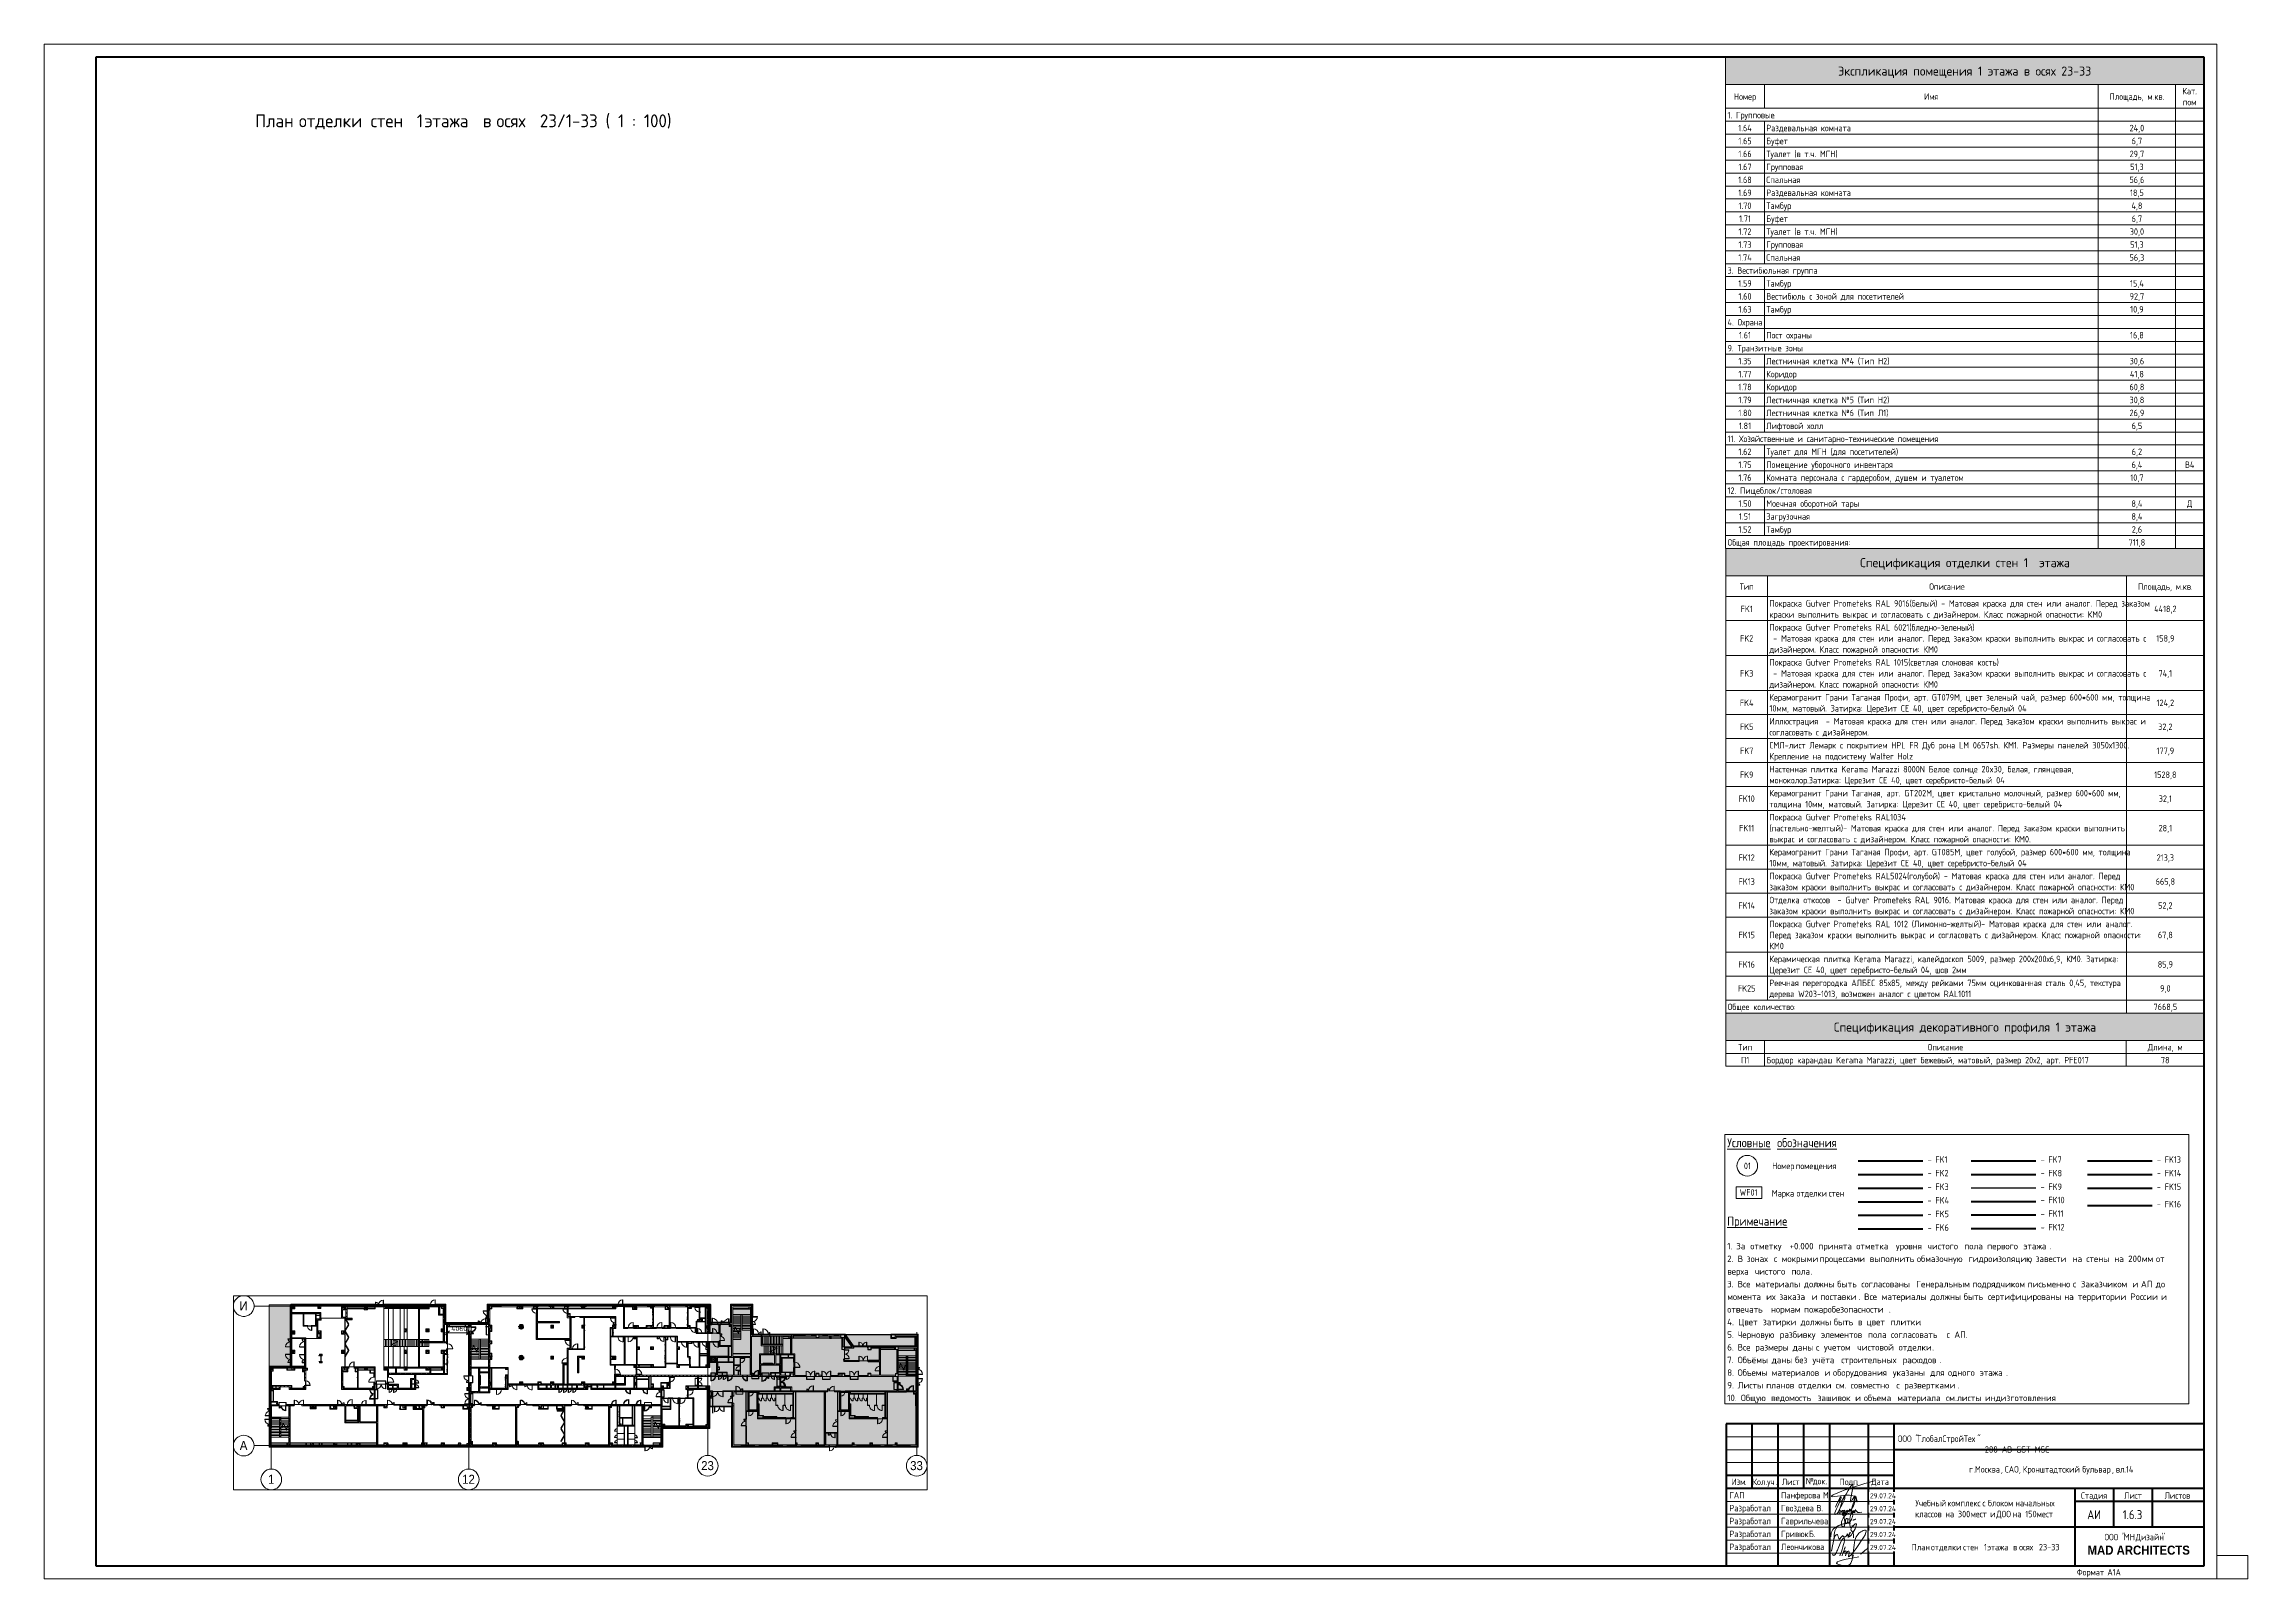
# Paper-space layout 'Layout1' of a CAD drawing. Header units: millimetres. Extents: x -841 to 12, y 0 to 594.
# The model-space entities are those that its viewports show. They can reach past a viewport. Long polylines and large blocks are cut down to what shows.
import ezdxf

# ---------------------------------------------------------------- set-up
doc = ezdxf.new("R2010")
doc.units = ezdxf.units.MM
doc.linetypes.add('200_ШТРИХ__ш1_п0_6_', pattern=[800, 500, -300])
doc.linetypes.add('Осевая', pattern=[3175, 635, -476.25, 1587.5, -476.25])
for name, color, linetype, lineweight in [('A-ANNO-DIMS', 7, 'Continuous', 9), ('A-ANNO-DIMS-500', 7, 'Continuous', 9), ('A-ANNO-NOTE', 7, 'Continuous', 9), ('A-DETL', 7, 'Continuous', 9), ('A-DETL-16', 7, 'Continuous', 20), ('A-DETL-18', 7, 'Continuous', 5), ('A-DETL-19', 7, 'Continuous', 30), ('A-DETL-3', 7, 'Continuous', 40), ('A-DETL-MBND-1', 7, '200_ШТРИХ__ш1_п0_6_', 9), ('A-DOOR-7', 7, 'Continuous', 5), ('A-GENM-2', 7, 'Continuous', 5), ('A-GLAZ-3', 7, 'Continuous', 5), ('A-GLAZ-CURT-2', 7, 'Continuous', 5), ('A-GLAZ-CWMG-2', 7, 'Continuous', 5), ('A-WALL', 7, 'Continuous', 9), ('A-WALL-10', 7, 'Continuous', 5), ('G-ANNO-LEGN', 7, 'Continuous', 9), ('G-ANNO-SCHD', 7, 'Continuous', 9), ('G-ANNO-TEXT', 7, 'Continuous', 9), ('G-ANNO-TTLB', 7, 'Continuous', 9), ('I-WALL-27', 7, 'Continuous', 5), ('M-EQPM-3', 7, 'Continuous', 5), ('S-COLS-1', 7, 'Continuous', 5), ('S-STRS-2', 7, 'Continuous', 5), ('S-STRS-MBND-1', 7, 'Continuous', 5), ('Оси', 7, 'Continuous', 9), ('Оси-1', 7, 'Continuous', 20), ('Оси-2', 7, 'Осевая', 9)]:
    doc.layers.add(name, color=color, linetype=linetype, lineweight=lineweight)
for name, color, linetype, lineweight, true_color in [('A-DETL-10', 7, 'Continuous', 40, 0x408080), ('A-DETL-11', 7, 'Continuous', 40, 0xc2dce7), ('A-DETL-12', 7, 'Continuous', 40, 0xe8ca86), ('A-DETL-13', 5, 'Continuous', 40, 0x0000ff), ('A-DETL-14', 7, 'Continuous', 40, 0xffd2ff), ('A-DETL-15', 7, 'Continuous', 40, 0xc89191), ('A-DETL-17', 7, 'Continuous', 5, 0x737373), ('A-DETL-2', 7, 'Continuous', 40, 0x50fe6a), ('A-DETL-4', 7, 'Continuous', 40, 0x85be7e), ('A-DETL-5', 7, 'Continuous', 40, 0xede76b), ('A-DETL-6', 7, 'Continuous', 40, 0xd6bca3), ('A-DETL-7', 7, 'Continuous', 40, 0x7171ff), ('A-DETL-8', 7, 'Continuous', 40, 0xbdf0ee), ('A-DETL-9', 7, 'Continuous', 40, 0xff8f59), ('A-DETL-GENF-2', 7, 'Continuous', 5, 0xaaaaaa), ('A-DETL-GENF-3', 7, 'Continuous', 5, 0xe2e2e2), ('A-DETL-GENF-4', 7, 'Continuous', 5, 0xb7b7b7), ('A-DOOR-3', 7, 'Continuous', 5, 0xb7b7b7), ('A-DOOR-4', 7, 'Continuous', 5, 0x737373), ('A-DOOR-5', 7, 'Continuous', 5, 0xe2e2e2), ('A-DOOR-6', 7, 'Continuous', 5, 0xaaaaaa), ('A-DOOR-FRAM-2', 7, 'Continuous', 5, 0xb7b7b7), ('A-DOOR-FRAM-3', 7, 'Continuous', 5, 0xe2e2e2), ('A-DOOR-FRAM-4', 7, 'Continuous', 5, 0xaaaaaa), ('A-FLOR-1', 7, 'Continuous', 5, 0xb7b7b7), ('A-FLOR-2', 7, 'Continuous', 5, 0xaaaaaa), ('A-GENM-1', 7, 'Continuous', 5, 0x737373), ('A-GENM-3', 7, 'Continuous', 5, 0xe2ddcd), ('A-GLAZ-2', 7, 'Continuous', 5, 0x737373), ('A-GLAZ-CURT-3', 7, 'Continuous', 5, 0x737373), ('A-GLAZ-CWMG-3', 7, 'Continuous', 5, 0x383e42), ('A-GLAZ-CWMG-4', 7, 'Continuous', 5, 0x737373), ('A-WALL-8', 7, 'Continuous', 5, 0x737373), ('A-WALL-9', 7, 'Continuous', 9, 0x737373), ('I-WALL-25', 7, 'Continuous', 5, 0xe7e7e7), ('I-WALL-26', 7, 'Continuous', 9, 0xe7e7e7), ('I-WALL-28', 7, 'Continuous', 5, 0x737373), ('I-WALL-29', 7, 'Continuous', 5, 0x787878), ('M-EQPM-4', 7, 'Continuous', 5, 0x737373), ('S-COLS-2', 7, 'Continuous', 5, 0x737373), ('S-STRS-3', 7, 'Continuous', 5, 0x737373), ('S-STRS-MBND-2', 7, 'Continuous', 5, 0x737373)]:
    doc.layers.add(name, color=color, linetype=linetype, lineweight=lineweight, true_color=true_color)
doc.layers.add('A-DETL-GENF-1', color=7, linetype='Continuous', lineweight=9, true_color=0xc0c0c0, transparency=0.4)
doc.layers.add('G-ANNO-NPLT', color=7, linetype='Continuous', plot=False)
doc.styles.add('Arial_1', font='arial.ttf', dxfattribs={"width": 0.9, "height": 1750})
doc.styles.add('Arial_B', font='', dxfattribs={"width": 0.9, "height": 3.5})
doc.styles.add('GOST Common_3', font='GOST_Common.ttf', dxfattribs={"width": 0.9, "height": 3.5})
doc.styles.add('GOST Common_4', font='GOST_Common.ttf', dxfattribs={"width": 0.9, "height": 2.5})
doc.styles.add('GOST Common_5', font='GOST_Common.ttf', dxfattribs={"height": 3.5})
doc.styles.add('GOST Common_6', font='GOST_Common.ttf', dxfattribs={"height": 5})
doc.styles.add('GOST Common_7', font='GOST_Common.ttf', dxfattribs={"width": 0.9, "height": 2})
doc.styles.add('ISOCPEUR_1', font='isocpeur.ttf', dxfattribs={"width": 0.9, "height": 2.5})
doc.styles.add('ISOCPEUR_2', font='isocpeur.ttf', dxfattribs={"height": 2.5})
doc.styles.add('ISOCPEUR_3', font='isocpeur.ttf', dxfattribs={"width": 0.9, "height": 1000})
doc.styles.get('Arial_B').set_extended_font_data('Arial', bold=True)
doc.dimstyles.new('ISO-2_0_0_9К_Средний_округл2', dxfattribs={"dimscale": 304.8, "dimtxt": 995.981176, "dimasz": 2.46063, "dimexe": 1.968504, "dimexo": 0, "dimgap": 0, "dimtad": 1, "dimdec": 0, "dimrnd": 10, "dimzin": 0, "dimdsep": 46, "dimtxsty": 'ISOCPEUR_3', "dimblk1": 'OBLIQUE', "dimblk2": 'OBLIQUE', "dimsah": 1, "dimcen": 0.09, "dimdle": 1.968504, "dimazin": 0, "dimtfac": 1, "dimtdec": 4, "dimtix": 1, "dimtmove": 0, "dimatfit": 3, "dimfxl": 1, "dimtvp": 1, "dimtolj": 1, "dimtzin": 0, "dimarcsym": 2})
pattern_1 = [(45, (147956.67, 0), (-285.1231, 285.1231), []), (45, (148241.8, 0), (-285.1231, 285.1231), [504.031, -100.806, 16.764, -84.042])]
pattern_2 = [(45, (147956.67, 0), (-353.5534, 353.5534), []), (135, (147956.67, 0), (-353.5534, -353.5534), [])]
pattern_3 = [(135, (147956.67, 0), (-377.1708, -377.1708), [533.4, -88.9, 17.78, -88.9]), (135, (147956.67, 376.94), (-377.1708, -377.1708), []), (50, (147956.67, 0), (637.6445, -55.7866), [66.675, -733.425]), (355, (147956.7, 0), (-123.3494, 668.699), [53.34, -586.74]), (100.451, (148009.8, -4.65), (514.299, 612.908), [56.665, -623.315]), (46.184, (147956.7, 177.8), (948.7764, -147.15), [100.012, -1100.137]), (96.636, (148035.7, 165.5), (830.909, 865.997), [84.998, -934.973]), (351.184, (147956.7, 177.8), (830.918, 865.988), [80.01, -880.11]), (21, (148045.57, 133.35), (530.6506, -357.9283), [66.675, -733.425]), (326, (148045.6, 133.35), (216.308, 644.6585), [53.34, -586.74]), (71.451, (148089.8, 103.5), (746.9596, 286.7243), [56.665, -623.315]), (37.5, (147956.67, 0), (10.81053, 295.9426), [16.764, -562.864, 16.764, -578.866, -588.962]), (37.5, (147956.67, 0), (10.81053, 295.9426), [-1175.258, 16.764, -572.198]), (7.5, (147956.67, 0), (233.8692, 350.6318), [16.764, -322.834, 16.764, -549.529, -224.472]), (7.5, (147956.67, 0), (233.8692, 350.6318), [-905.891, 16.764, -207.708]), (327.5, (147758.43, 0), (474.5678, -20.0513), [16.764, -205.486, 16.764, -676.656, -920.115]), (327.5, (147758.43, 0), (474.5678, -20.0513), [-915.67, 16.764, -903.351]), (317.5, (147669.53, 0), (518.4522, 88.9934), [16.764, -272.161, 16.764, -443.738, -653.415]), (317.5, (147669.53, 0), (518.4522, 88.9934), [-749.427, 16.764, -636.651])]
pattern_4 = [(135, (147956.67, 0), (-353.5534, -353.5534), [])]
pattern_5 = [(135, (147956.67, 0), (-176.7767, -176.7767), [])]
pattern_6 = [(135, (1826.41, 114.685), (-14.14214, -14.14214), []), (225, (1826.41, 114.685), (14.14214, -14.14214), [])]
pattern_7 = [(45, (-296.384, 114.685), (-14.1421, 14.1421), []), (135, (-296.384, 114.685), (-14.1421, -14.1421), [])]
pattern_8 = [(135, (1751.41, 114.685), (-14.14214, -14.14214), []), (225, (1751.41, 114.685), (14.14214, -14.14214), [])]
pattern_9 = [(45, (-371.384, 114.685), (-14.1421, 14.1421), []), (135, (-371.384, 114.685), (-14.1421, -14.1421), [])]
pattern_10 = [(135, (1826.41, 164.685), (-14.14214, -14.14214), []), (225, (1826.41, 164.685), (14.14214, -14.14214), [])]
pattern_11 = [(45, (-296.384, 164.685), (-14.1421, 14.1421), []), (135, (-296.384, 164.685), (-14.1421, -14.1421), [])]
pattern_12 = [(45, (147956.67, 0), (-176.7767, 176.7767), [])]
pattern_13 = [(135, (1601.41, 114.685), (-14.14214, -14.14214), []), (225, (1601.41, 114.685), (14.14214, -14.14214), [])]
pattern_14 = [(45, (-521.384, 114.685), (-14.1421, 14.1421), []), (135, (-521.384, 114.685), (-14.1421, -14.1421), [])]
pattern_15 = [(135, (1751.41, 164.685), (-14.14214, -14.14214), []), (225, (1751.41, 164.685), (14.14214, -14.14214), [])]
pattern_16 = [(45, (-371.384, 164.685), (-14.1421, 14.1421), []), (135, (-371.384, 164.685), (-14.1421, -14.1421), [])]
pattern_17 = [(45, (147956.7, 0), (-427.684, 427.684), []), (45, (148241.8, 0), (-427.684, 427.684), [])]
pattern_18 = [(135, (1751.41, 174.685), (-14.14214, -14.14214), []), (225, (1751.41, 174.685), (14.14214, -14.14214), [])]
pattern_19 = [(45, (-371.384, 174.685), (-14.1421, 14.1421), []), (135, (-371.384, 174.685), (-14.1421, -14.1421), [])]
pattern_20 = [(135, (1826.41, 174.685), (-14.14214, -14.14214), []), (225, (1826.41, 174.685), (14.14214, -14.14214), [])]
pattern_21 = [(45, (-296.384, 174.685), (-14.1421, 14.1421), []), (135, (-296.384, 174.685), (-14.1421, -14.1421), [])]
pattern_22 = [(135, (1951.41, 164.685), (-14.14214, -14.14214), []), (225, (1951.41, 164.685), (14.14214, -14.14214), [])]
pattern_23 = [(45, (-171.384, 164.685), (-14.1421, 14.1421), []), (135, (-171.384, 164.685), (-14.1421, -14.1421), [])]
pattern_24 = [(45, (147956.7, 0), (-530.33, 530.33), []), (135, (147956.7, 0), (-530.33, -530.33), [])]

psp = doc.layouts.get("Layout1")

# ---------------------------------------------------------------- texts
at = {"layer": 'G-ANNO-SCHD', "line_spacing_factor": 1.022761}
for s, insert, char_height, width, attachment_point, style in [('Экспликация помещения 1 этажа в осях 23-33', (-97.64, 585.3), 3.5, 118.8509, 2, 'GOST Common_5'), ('Номер', (-182.66, 574.92), 2.5, 9.896, 2, 'GOST Common_4'), ('Имя', (-110.57, 574.92), 2.5, 6.1548, 2, 'GOST Common_4'), ('Площадь, м.кв.', (-30.97, 574.92), 2.5, 23.8349, 2, 'GOST Common_4'), ('Кат.\\Pпом', (-10.55, 577.05), 2.5, 7.5125, 2, 'GOST Common_4'), ('1. Групповые', (-189.41, 567.77), 2.5, 20.2144, 1, 'GOST Common_4'), ('1.64', (-182.66, 562.76), 2.5, 6.185, 2, 'GOST Common_4'), ('1.65', (-182.66, 557.75), 2.5, 5.9135, 2, 'GOST Common_4'), ('Раздевальная комната', (-174.41, 562.76), 2.5, 38.7996, 1, 'GOST Common_4'), ('Буфет', (-174.41, 557.75), 2.5, 10.7106, 1, 'GOST Common_4'), ('24,0', (-30.97, 562.76), 2.5, 6.8186, 2, 'GOST Common_4'), ('6,7', (-30.97, 557.75), 2.5, 4.6765, 2, 'GOST Common_4'), ('1.66', (-182.66, 552.74), 2.5, 5.9135, 2, 'GOST Common_4'), ('1.67', (-182.66, 547.73), 2.5, 5.9135, 2, 'GOST Common_4'), ('Туалет (в т.ч. МГН)', (-174.41, 552.74), 2.5, 31.4983, 1, 'GOST Common_4'), ('Групповая', (-174.41, 547.73), 2.5, 17.1068, 1, 'GOST Common_4'), ('29,7', (-30.97, 552.74), 2.5, 6.5471, 2, 'GOST Common_4'), ('51,3', (-30.97, 547.73), 2.5, 6.0341, 2, 'GOST Common_4'), ('1.68', (-182.66, 542.72), 2.5, 5.9135, 2, 'GOST Common_4'), ('1.69', (-182.66, 537.71), 2.5, 5.9135, 2, 'GOST Common_4'), ('Спальная', (-174.41, 542.72), 2.5, 15.5078, 1, 'GOST Common_4'), ('Раздевальная комната', (-174.41, 537.71), 2.5, 38.7996, 1, 'GOST Common_4'), ('56,6', (-30.97, 542.72), 2.5, 6.5471, 2, 'GOST Common_4'), ('18,5', (-30.97, 537.71), 2.5, 6.0341, 2, 'GOST Common_4'), ('1.70', (-182.66, 532.69), 2.5, 5.9135, 2, 'GOST Common_4'), ('Тамбур', (-174.41, 532.69), 2.5, 12.0381, 1, 'GOST Common_4'), ('4,8', (-30.97, 532.69), 2.5, 4.948, 2, 'GOST Common_4'), ('1.72', (-182.66, 522.67), 2.5, 5.9135, 2, 'GOST Common_4'), ('1.71', (-182.66, 527.68), 2.5, 5.4006, 2, 'GOST Common_4'), ('Туалет (в т.ч. МГН)', (-174.41, 522.67), 2.5, 31.4983, 1, 'GOST Common_4'), ('Буфет', (-174.41, 527.68), 2.5, 10.7106, 1, 'GOST Common_4'), ('30,0', (-30.97, 522.67), 2.5, 6.5471, 2, 'GOST Common_4'), ('6,7', (-30.97, 527.68), 2.5, 4.6765, 2, 'GOST Common_4'), ('1.74', (-182.66, 512.65), 2.5, 6.185, 2, 'GOST Common_4'), ('1.73', (-182.66, 517.66), 2.5, 5.9135, 2, 'GOST Common_4'), ('Спальная', (-174.41, 512.65), 2.5, 15.5078, 1, 'GOST Common_4'), ('Групповая', (-174.41, 517.66), 2.5, 17.1068, 1, 'GOST Common_4'), ('56,3', (-30.97, 512.65), 2.5, 6.5471, 2, 'GOST Common_4'), ('51,3', (-30.97, 517.66), 2.5, 6.0341, 2, 'GOST Common_4'), ('3. Вестибюльная группа', (-189.41, 507.64), 2.5, 39.765, 1, 'GOST Common_4'), ('1.59', (-182.66, 502.62), 2.5, 5.9135, 2, 'GOST Common_4'), ('1.60', (-182.66, 497.61), 2.5, 5.9135, 2, 'GOST Common_4'), ('Тамбур', (-174.41, 502.62), 2.5, 12.0381, 1, 'GOST Common_4'), ('Вестибюль с зоной для посетителей', (-174.41, 497.61), 2.5, 59.4665, 1, 'GOST Common_4'), ('92,7', (-30.97, 497.61), 2.5, 6.5471, 2, 'GOST Common_4'), ('15,4', (-30.97, 502.62), 2.5, 6.3057, 2, 'GOST Common_4'), ('4. Охрана', (-189.41, 487.59), 2.5, 15.9302, 1, 'GOST Common_4'), ('1.63', (-182.66, 492.6), 2.5, 5.9135, 2, 'GOST Common_4'), ('Тамбур', (-174.41, 492.6), 2.5, 12.0381, 1, 'GOST Common_4'), ('10,9', (-30.97, 492.6), 2.5, 6.0341, 2, 'GOST Common_4'), ('1.61', (-182.66, 482.58), 2.5, 5.4006, 2, 'GOST Common_4'), ('Пост охраны', (-174.41, 482.58), 2.5, 20.7575, 1, 'GOST Common_4'), ('16,8', (-30.97, 482.58), 2.5, 6.0341, 2, 'GOST Common_4'), ('9. Транзитные зоны', (-189.41, 477.57), 2.5, 32.1318, 1, 'GOST Common_4'), ('1.35', (-182.66, 472.56), 2.5, 5.9135, 2, 'GOST Common_4'), ('Лестничная клетка №4 (Тип Н2)', (-174.41, 472.56), 2.5, 52.7686, 1, 'GOST Common_4'), ('30,6', (-30.97, 472.56), 2.5, 6.5471, 2, 'GOST Common_4'), ('1.78', (-182.66, 462.53), 2.5, 5.9135, 2, 'GOST Common_4'), ('1.77', (-182.66, 467.54), 2.5, 5.9135, 2, 'GOST Common_4'), ('Коридор', (-174.41, 467.54), 2.5, 13.3656, 1, 'GOST Common_4'), ('Коридор', (-174.41, 462.53), 2.5, 13.3656, 1, 'GOST Common_4'), ('60,8', (-30.97, 462.53), 2.5, 6.5471, 2, 'GOST Common_4'), ('41,8', (-30.97, 467.54), 2.5, 6.3057, 2, 'GOST Common_4'), ('1.79', (-182.66, 457.52), 2.5, 5.9135, 2, 'GOST Common_4'), ('1.80', (-182.66, 452.51), 2.5, 5.9135, 2, 'GOST Common_4'), ('Лестничная клетка №5 (Тип Н2)', (-174.41, 457.52), 2.5, 52.4971, 1, 'GOST Common_4'), ('Лестничная клетка №6 (Тип Л1)', (-174.41, 452.51), 2.5, 51.9842, 1, 'GOST Common_4'), ('30,8', (-30.97, 457.52), 2.5, 6.5471, 2, 'GOST Common_4'), ('26,9', (-30.97, 452.51), 2.5, 6.5471, 2, 'GOST Common_4'), ('1.81', (-182.66, 447.5), 2.5, 5.4006, 2, 'GOST Common_4'), ('Лифтовой холл', (-174.41, 447.5), 2.5, 24.74, 1, 'GOST Common_4'), ('6,5', (-30.97, 447.5), 2.5, 4.6765, 2, 'GOST Common_4'), ('11. Хозяйственные и санитарно-технические помещения', (-189.41, 442.49), 2.5, 92.8052, 1, 'GOST Common_4'), ('1.62', (-182.66, 437.48), 2.5, 5.9135, 2, 'GOST Common_4'), ('Туалет для МГН (для посетителей)', (-174.41, 437.48), 2.5, 57.2943, 1, 'GOST Common_4'), ('6,2', (-30.97, 437.48), 2.5, 4.6765, 2, 'GOST Common_4'), ('1.75', (-182.66, 432.46), 2.5, 5.9135, 2, 'GOST Common_4'), ('1.76', (-182.66, 427.45), 2.5, 5.9135, 2, 'GOST Common_4'), ('Помещение уборочного инвентаря', (-174.41, 432.46), 2.5, 56.4193, 1, 'GOST Common_4'), ('Комната персонала с гардеробом, душем и туалетом', (-174.41, 427.45), 2.5, 87.9176, 1, 'GOST Common_4'), ('10,7', (-30.97, 427.45), 2.5, 6.0341, 2, 'GOST Common_4'), ('6,4', (-30.97, 432.46), 2.5, 4.948, 2, 'GOST Common_4'), ('В4', (-10.55, 432.46), 2.5, 4.2842, 2, 'GOST Common_4'), ('12. Пищеблок/столовая', (-189.41, 422.44), 2.5, 38.4375, 1, 'GOST Common_4'), ('1.50', (-182.66, 417.43), 2.5, 5.9135, 2, 'GOST Common_4'), ('1.51', (-182.66, 412.42), 2.5, 5.4006, 2, 'GOST Common_4'), ('Загрузочная', (-174.41, 412.42), 2.5, 21.1497, 1, 'GOST Common_4'), ('Моечная оборотной тары', (-174.41, 417.43), 2.5, 41.7261, 1, 'GOST Common_4'), ('8,4', (-30.97, 417.43), 2.5, 4.948, 2, 'GOST Common_4'), ('8,4', (-30.97, 412.42), 2.5, 4.948, 2, 'GOST Common_4'), ('\\fGOST Common|b0|i0|c204|p34|;\\W.9;Д', (-10.55, 417.43), 2.5, 2.4137, 2, 'GOST Common_4'), ('Общая площадь проектирования:', (-189.41, 402.39), 2.5, 54.5789, 1, 'GOST Common_4'), ('1.52', (-182.66, 407.41), 2.5, 5.9135, 2, 'GOST Common_4'), ('Тамбур', (-174.41, 407.41), 2.5, 12.0381, 1, 'GOST Common_4'), ('711,8', (-30.97, 402.39), 2.5, 7.3918, 2, 'GOST Common_4'), ('2,6', (-30.97, 407.41), 2.5, 4.6765, 2, 'GOST Common_4'), ('Спецификация отделки стен 1  этажа', (-97.5, 395.05), 3.5, 97.9865, 2, 'GOST Common_5'), ('Тип', (-182.01, 385.3), 2.5, 5.8833, 2, 'GOST Common_4'), ('Описание', (-104.47, 385.3), 2.5, 15.2664, 2, 'GOST Common_4'), ('Площадь, м.кв.', (-19.96, 385.3), 2.5, 23.8349, 2, 'GOST Common_4'), ('FK1', (-182.01, 376.65), 2.5, 5.3704, 2, 'GOST Common_4'), ('Покраска Gutver Prometeks RAL 9016(белый) - Матовая краска для стен или аналог. Перед заказом\\Pкраски выполнить выкрас и согласовать с дизайнером. Класс пожарной опасности: КМ0', (-173.19, 378.78), 2.5, 164.0685, 1, 'GOST Common_4'), ('4418,2', (-19.96, 376.65), 2.5, 10.3184, 2, 'GOST Common_4'), ('Покраска Gutver Prometeks RAL 6021(бледно-зеленый)\\P - Матовая краска для стен или аналог. Перед заказом краски выполнить выкрас и согласовать с\\Pдизайнером. Класс пожарной опасности: КМ0', (-173.19, 369.51), 2.5, 162.1376, 1, 'GOST Common_4'), ('FK2', (-182.01, 365.25), 2.5, 5.8833, 2, 'GOST Common_4'), ('158,9', (-19.96, 365.25), 2.5, 7.9047, 2, 'GOST Common_4'), ('FK3', (-182.01, 351.71), 2.5, 5.8833, 2, 'GOST Common_4'), ('Покраска Gutver Prometeks RAL 1015(светлая слоновая кость)\\P - Матовая краска для стен или аналог. Перед заказом краски выполнить выкрас и согласовать с\\Pдизайнером. Класс пожарной опасности: КМ0', (-173.19, 355.97), 2.5, 162.1376, 1, 'GOST Common_4'), ('74,1', (-19.96, 351.71), 2.5, 6.3057, 2, 'GOST Common_4'), ('Керамогранит Грани Таганая Профи, арт. GT079M, цвет зеленый чай, размер 600*600 мм, толщина\\P10мм, матовый. Затирка: Церезит CE 40, цвет серебристо-белый 04', (-173.19, 342.44), 2.5, 163.7065, 1, 'GOST Common_4'), ('FK4', (-182.01, 340.31), 2.5, 6.1548, 2, 'GOST Common_4'), ('Иллюстрация  - Матовая краска для стен или аналог. Перед заказом краски выполнить выкрас и\\Pсогласовать с дизайнером.', (-173.19, 333.17), 2.5, 160.5084, 1, 'GOST Common_4'), ('124,2', (-19.96, 340.31), 2.5, 8.1763, 2, 'GOST Common_4'), ('FK5', (-182.01, 331.04), 2.5, 5.8833, 2, 'GOST Common_4'), ('32,2', (-19.96, 331.04), 2.5, 6.5471, 2, 'GOST Common_4'), ('FK7', (-182.01, 321.76), 2.5, 5.8833, 2, 'GOST Common_4'), ('СМЛ-лист Лемарк с покрытием HPL FR Дуб рона LM 0657sh. КМ1. Размеры панелей 3050х1300.\\PКрепление на подсистему Walter Holz', (-173.19, 323.89), 2.5, 151.5175, 1, 'GOST Common_4'), ('177,9', (-19.96, 321.76), 2.5, 7.9047, 2, 'GOST Common_4'), ('FK9', (-182.01, 312.49), 2.5, 5.8833, 2, 'GOST Common_4'), ('Настенная плитка Kerama Marazzi 8000N Белое солнце 20x30, белая, глянцевая,\\Pмоноколор.Затирка: Церезит CE 40, цвет серебристо-белый 04', (-173.19, 314.62), 2.5, 132.2082, 1, 'GOST Common_4'), ('1528,8', (-19.96, 312.49), 2.5, 9.7753, 2, 'GOST Common_4'), ('FK10', (-182.01, 303.22), 2.5, 7.241, 2, 'GOST Common_4'), ('Керамогранит Грани Таганая, арт. GT202M, цвет кристально молочный, размер 600*600 мм,\\Pтолщина 10мм, матовый. Затирка: Церезит CE 40, цвет серебристо-белый 04', (-173.19, 305.35), 2.5, 152.6037, 1, 'GOST Common_4'), ('32,1', (-19.96, 303.22), 2.5, 6.0341, 2, 'GOST Common_4'), ('FK11', (-182.01, 291.81), 2.5, 6.7281, 2, 'GOST Common_4'), ('Покраска Gutver Prometeks RAL1034\\P(пастельно-желтый)- Матовая краска для стен или аналог. Перед заказом краски выполнить\\Pвыкрас и согласовать с дизайнером. Класс пожарной опасности: КМ0.', (-173.19, 296.07), 2.5, 155.2888, 1, 'GOST Common_4'), ('28,1', (-19.96, 291.81), 2.5, 6.0341, 2, 'GOST Common_4'), ('Керамогранит Грани Таганая Профи, арт. GT085М, цвет голубой, размер 600*600 мм, толщина\\P10мм, матовый. Затирка: Церезит CE 40, цвет серебристо-белый 04', (-173.19, 282.54), 2.5, 156.737, 1, 'GOST Common_4'), ('FK12', (-182.01, 280.41), 2.5, 7.241, 2, 'GOST Common_4'), ('Покраска Gutver Prometeks RAL5024(голубой) - Матовая краска для стен или аналог. Перед\\Pзаказом краски выполнить выкрас и согласовать с дизайнером. Класс пожарной опасности: КМ0', (-173.19, 273.27), 2.5, 158.6076, 1, 'GOST Common_4'), ('213,3', (-19.96, 280.41), 2.5, 7.9047, 2, 'GOST Common_4'), ('FK13', (-182.01, 271.14), 2.5, 7.241, 2, 'GOST Common_4'), ('665,8', (-19.96, 271.14), 2.5, 8.4176, 2, 'GOST Common_4'), ('FK14', (-182.01, 261.86), 2.5, 7.5125, 2, 'GOST Common_4'), ('Отделка откосов  - Gutver Prometeks RAL 9016. Матовая краска для стен или аналог. Перед\\Pзаказом краски выполнить выкрас и согласовать с дизайнером. Класс пожарной опасности: КМ0', (-173.19, 263.99), 2.5, 158.6076, 1, 'GOST Common_4'), ('52,2', (-19.96, 261.86), 2.5, 6.5471, 2, 'GOST Common_4'), ('FK15', (-182.01, 250.46), 2.5, 7.241, 2, 'GOST Common_4'), ('Покраска Gutver Prometeks RAL 1012 (Лимонно-желтый)- Матовая краска для стен или аналог.\\PПеред заказом краски выполнить выкрас и согласовать с дизайнером. Класс пожарной опасности:\\PКМ0', (-173.19, 254.72), 2.5, 161.8057, 1, 'GOST Common_4'), ('67,8', (-19.96, 250.46), 2.5, 6.5471, 2, 'GOST Common_4'), ('FK16', (-182.01, 239.06), 2.5, 7.241, 2, 'GOST Common_4'), ('Керамическая плитка Kerama Marazzi, калейдоскоп 5009, размер 200х200х6,9, КМ0. Затирка:\\PЦерезит CE 40, цвет серебристо-белый 04, шов 2мм', (-173.19, 241.19), 2.5, 152.4528, 1, 'GOST Common_4'), ('85,9', (-19.96, 239.06), 2.5, 6.5471, 2, 'GOST Common_4'), ('Реечная перегородка АЛБЕС 85х85, между рейками 75мм оцинкованная сталь 0,45, текстура\\Pдерева W203-1013, возможен аналог с цветом RAL1011', (-173.19, 231.91), 2.5, 153.4183, 1, 'GOST Common_4'), ('Общее количество:', (-189.33, 222.64), 2.5, 31.1966, 1, 'GOST Common_4'), ('FK25', (-182.01, 229.78), 2.5, 7.7539, 2, 'GOST Common_4'), ('7668,5', (-19.96, 222.64), 2.5, 10.2882, 2, 'GOST Common_4'), ('9,0', (-19.96, 229.78), 2.5, 4.6765, 2, 'GOST Common_4'), ('Спецификация декоративного профиля 1 этажа', (-97.5, 215.3), 3.5, 124.0036, 2, 'GOST Common_5'), ('Тип', (-182.58, 207.05), 2.5, 5.8833, 2, 'GOST Common_4'), ('Описание', (-105.08, 207.05), 2.5, 15.2664, 2, 'GOST Common_4'), ('Длина, м', (-20, 207.05), 2.5, 14.1803, 2, 'GOST Common_4'), ('П1', (-182.58, 202.03), 2.5, 3.4998, 2, 'GOST Common_4'), ('Бордюр карандаш Kerama Marazzi, цвет бежевый, матовый, размер 20х2, арт. PFE017', (-174.33, 202.03), 2.5, 139.4794, 1, 'GOST Common_4'), ('78', (-20, 202.03), 2.5, 3.7412, 2, 'GOST Common_4')]:
    psp.add_mtext(s, dxfattribs=dict(at, insert=insert, char_height=char_height, width=width, attachment_point=attachment_point, style=style))
at = {"layer": 'G-ANNO-TTLB', "attachment_point": 1}
for s, insert, char_height, width, style in [('План', (-759.3, 566.8), 5, 18.4388, 'GOST Common_6'), ('\\fGOST Common|b0|i0|c204|p34|; ', (-744.08, 566.8), 5, 2.0844, 'GOST Common_6'), ('отделки', (-742.36, 566.8), 5, 31.5865, 'GOST Common_6'), ('\\fGOST Common|b0|i0|c204|p34|; ', (-716.3, 566.8), 5, 2.0844, 'GOST Common_6'), ('стен', (-714.58, 566.8), 5, 17.9578, 'GOST Common_6'), (' 1 ', (-699.77, 566.8), 5, 7.2954, 'GOST Common_6'), ('этажа', (-693.75, 566.8), 5, 25.2532, 'GOST Common_6'), ('\\fGOST Common|b0|i0|c204|p34|; ', (-672.91, 566.8), 5, 2.0844, 'GOST Common_6'), ('\\fGOST Common|b0|i0|c204|p34|;в', (-671.19, 566.8), 5, 4.3291, 'GOST Common_6'), ('\\fGOST Common|b0|i0|c204|p34|; ', (-667.62, 566.8), 5, 2.0844, 'GOST Common_6'), ('осях', (-665.9, 566.8), 5, 16.6751, 'GOST Common_6'), (' 23/1-33 ( 1 : 100)', (-652.14, 566.8), 5, 61.2489, 'GOST Common_6'), ('ООО', (-123.53, 55.52), 2.5, 6.4937, 'GOST Common_4'), (' "', (-118.17, 55.52), 2.5, 2.5975, 'GOST Common_4'), ('ГлобалСтройТех', (-116.03, 55.52), 2.5, 28.2114, 'GOST Common_4'), ('"                                                                               288-AB-GST-MSC', (-92.75, 55.52), 2.5, 105.1974, 'GOST Common_4'), ('\\fGOST Common|b0|i0|c204|p34|;\\W.9;г', (-95.9, 43.66), 2.5, 1.9481, 'GOST Common_4'), ('Москва', (-93.64, 43.66), 2.5, 12.1215, 'GOST Common_4'), ('САО', (-82.09, 43.66), 2.5, 6.5658, 'GOST Common_4'), ('Кронштадтский', (-75.12, 43.66), 2.5, 26.9848, 'GOST Common_4'), ('\\fGOST Common|b0|i0|c204|p34|;\\W.9; ', (-52.86, 43.66), 2.5, 0.938, 'GOST Common_4'), ('бульвар', (-52.08, 43.66), 2.5, 13.8532, 'GOST Common_4'), ('вл', (-39.11, 43.66), 2.5, 3.8962, 'GOST Common_4'), ('.14', (-35.89, 43.66), 2.5, 4.3291, 'GOST Common_4'), ('\\fGOST Common|b0|i0|c204|p34|;\\W.9;.', (-94.29, 43.66), 2.5, 0.7937, 'GOST Common_4'), (', ', (-83.64, 43.66), 2.5, 1.8759, 'GOST Common_4'), (', ', (-76.67, 43.66), 2.5, 1.8759, 'GOST Common_4'), (', ', (-40.65, 43.66), 2.5, 1.8759, 'GOST Common_4'), ('Учебный', (-116.7, 30.59), 2.5, 14.0696, 'GOST Common_4'), ('классов', (-116.82, 26.36), 2.5, 13.2759, 'GOST Common_4'), ('\\fGOST Common|b0|i0|c204|p34|;\\W.9; ', (-105.87, 26.36), 2.5, 0.938, 'GOST Common_4'), ('\\fGOST Common|b0|i0|c204|p34|;\\W.9; ', (-105.1, 30.59), 2.5, 0.938, 'GOST Common_4'), ('на', (-105.1, 26.36), 2.5, 4.1127, 'GOST Common_4'), ('комплекс', (-104.32, 30.59), 2.5, 15.5127, 'GOST Common_4'), (' 300 ', (-101.7, 26.36), 2.5, 7.7203, 'GOST Common_4'), ('мест', (-95.33, 26.36), 2.5, 8.2253, 'GOST Common_4'), ('\\fGOST Common|b0|i0|c204|p34|;\\W.9; ', (-91.52, 30.59), 2.5, 0.938, 'GOST Common_4'), ('\\fGOST Common|b0|i0|c204|p34|;\\W.9;с', (-90.75, 30.59), 2.5, 1.6595, 'GOST Common_4'), ('\\fGOST Common|b0|i0|c204|p34|;\\W.9; ', (-89.38, 30.59), 2.5, 0.938, 'GOST Common_4'), ('\\fGOST Common|b0|i0|c204|p34|;\\W.9; ', (-88.55, 26.36), 2.5, 0.938, 'GOST Common_4'), ('блоком', (-88.61, 30.59), 2.5, 11.9051, 'GOST Common_4'), ('\\fGOST Common|b0|i0|c204|p34|;\\W.9;и', (-87.77, 26.36), 2.5, 1.9481, 'GOST Common_4'), ('\\fGOST Common|b0|i0|c204|p34|;\\W.9; ', (-86.17, 26.36), 2.5, 0.938, 'GOST Common_4'), ('ДОО', (-85.39, 26.36), 2.5, 6.7823, 'GOST Common_4'), ('\\fGOST Common|b0|i0|c204|p34|;\\W.9; ', (-79.8, 26.36), 2.5, 0.938, 'GOST Common_4'), ('на', (-79.02, 26.36), 2.5, 4.1127, 'GOST Common_4'), ('\\fGOST Common|b0|i0|c204|p34|;\\W.9; ', (-78.78, 30.59), 2.5, 0.938, 'GOST Common_4'), ('начальных', (-78.01, 30.59), 2.5, 18.1823, 'GOST Common_4'), (' 150 ', (-75.63, 26.36), 2.5, 7.143, 'GOST Common_4'), ('мест', (-69.73, 26.36), 2.5, 8.2253, 'GOST Common_4'), ('АИ', (-50.19, 26.62), 3.5, 6.5658, 'GOST Common_3'), ('1.6.3', (-36.45, 26.62), 3.5, 9.5962, 'GOST Common_3'), ('План', (-118.22, 13.54), 2.5, 8.2253, 'GOST Common_4'), ('\\fGOST Common|b0|i0|c204|p34|;\\W.9; ', (-111.44, 13.54), 2.5, 0.938, 'GOST Common_4'), ('отделки', (-110.66, 13.54), 2.5, 14.1418, 'GOST Common_4'), ('\\fGOST Common|b0|i0|c204|p34|;\\W.9; ', (-98.99, 13.54), 2.5, 0.938, 'GOST Common_4'), ('стен', (-98.22, 13.54), 2.5, 8.0089, 'GOST Common_4'), (' 1 ', (-91.61, 13.54), 2.5, 3.2468, 'GOST Common_4'), ('этажа', (-88.93, 13.54), 2.5, 11.1835, 'GOST Common_4'), ('\\fGOST Common|b0|i0|c204|p34|;\\W.9; ', (-79.71, 13.54), 2.5, 0.938, 'GOST Common_4'), ('\\fGOST Common|b0|i0|c204|p34|;\\W.9;в', (-78.93, 13.54), 2.5, 1.9481, 'GOST Common_4'), ('\\fGOST Common|b0|i0|c204|p34|;\\W.9; ', (-77.33, 13.54), 2.5, 0.938, 'GOST Common_4'), ('осях', (-76.55, 13.54), 2.5, 7.5038, 'GOST Common_4'), (' 23-33', (-70.36, 13.54), 2.5, 10.6785, 'GOST Common_4')]:
    psp.add_mtext(s, dxfattribs=dict(at, insert=insert, char_height=char_height, width=width, style=style))

msp = doc.modelspace()

# ---------------------------------------------------------------- texts
at = {"layer": 'G-ANNO-TEXT', "attachment_point": 1}
for s, insert, char_height, width, style in [('\\LУсловные', (127125.32, 3664.55), 3.5, 22.1506, 'GOST Common_3'), ('\\L\\fGOST Common|b0|i0|c204|p34|;\\W.9;\\L ', (127143.59, 3664.55), 3.5, 1.2987, 'GOST Common_3'), ('\\Lобозначения', (127144.67, 3664.55), 3.5, 30.1595, 'GOST Common_3'), ('01', (127131.77, 3655.06), 2.5, 3.319, 'GOST Common_4'), ('Номер', (127142.71, 3655.06), 2.5, 10.1734, 'GOST Common_4'), ('\\fGOST Common|b0|i0|c204|p34|;\\W.9; ', (127151.1, 3655.06), 2.5, 0.938, 'GOST Common_4'), ('помещения', (127151.88, 3655.06), 2.5, 18.543, 'GOST Common_4'), ('- FK1', (127202.88, 3657.55), 2.5, 8.3696, 'GOST Common_4'), ('- FK2', (127202.88, 3652.28), 2.5, 8.9468, 'GOST Common_4'), ('- FK7', (127246.63, 3657.55), 2.5, 8.9468, 'GOST Common_4'), ('- FK8', (127246.63, 3652.28), 2.5, 8.9468, 'GOST Common_4'), ('- FK13', (127291.63, 3657.55), 2.5, 10.3177, 'GOST Common_4'), ('- FK14', (127291.63, 3652.28), 2.5, 10.5342, 'GOST Common_4'), ('WF01', (127130.14, 3644.82), 2.5, 8.2975, 'ISOCPEUR_1'), ('Марка', (127142.57, 3644.46), 2.5, 10.6785, 'GOST Common_4'), ('\\fGOST Common|b0|i0|c204|p34|;\\W.9; ', (127151.38, 3644.46), 2.5, 0.938, 'GOST Common_4'), ('отделки', (127152.16, 3644.46), 2.5, 14.1418, 'GOST Common_4'), ('\\fGOST Common|b0|i0|c204|p34|;\\W.9; ', (127163.83, 3644.46), 2.5, 0.938, 'GOST Common_4'), ('стен', (127164.6, 3644.46), 2.5, 8.0089, 'GOST Common_4'), ('- FK3', (127202.88, 3647.01), 2.5, 8.9468, 'GOST Common_4'), ('- FK9', (127246.63, 3647.01), 2.5, 8.9468, 'GOST Common_4'), ('- FK15', (127291.63, 3647.01), 2.5, 10.3177, 'GOST Common_4'), ('\\LПримечание', (127125.32, 3634.18), 3.5, 28.5, 'GOST Common_3'), ('- FK4', (127202.88, 3641.74), 2.5, 9.1633, 'GOST Common_4'), ('- FK5', (127202.88, 3636.47), 2.5, 8.9468, 'GOST Common_4'), ('- FK10', (127246.63, 3641.87), 2.5, 10.3177, 'GOST Common_4'), ('- FK11', (127246.63, 3636.6), 2.5, 9.7405, 'GOST Common_4'), ('- FK16', (127291.63, 3640.26), 2.5, 10.3177, 'GOST Common_4'), ('- FK6', (127202.88, 3631.21), 2.5, 8.9468, 'GOST Common_4'), ('- FK12', (127246.63, 3631.33), 2.5, 10.3177, 'GOST Common_4'), ('1. ', (127125.32, 3624.02), 2.5, 4.2489, 'ISOCPEUR_2'), ('2. ', (127125.32, 3619.12), 2.5, 4.8903, 'ISOCPEUR_2'), ('За', (127128.82, 3624.02), 2.5, 4.73, 'ISOCPEUR_2'), ('\\fISOCPEUR|b0|i0|c204|p34|;В', (127129.35, 3619.12), 2.5, 2.4051, 'ISOCPEUR_2'), ('\\fISOCPEUR|b0|i0|c204|p34|; ', (127131.34, 3619.12), 2.5, 1.8439, 'ISOCPEUR_2'), ('\\fISOCPEUR|b0|i0|c204|p34|; ', (127132.73, 3624.02), 2.5, 1.8439, 'ISOCPEUR_2'), ('зонах', (127132.86, 3619.12), 2.5, 10.903, 'ISOCPEUR_2'), ('отметку', (127134.25, 3624.02), 2.5, 16.5148, 'ISOCPEUR_2'), ('\\fISOCPEUR|b0|i0|c204|p34|; ', (127141.86, 3619.12), 2.5, 1.8439, 'ISOCPEUR_2'), ('\\fISOCPEUR|b0|i0|c204|p34|;с', (127143.38, 3619.12), 2.5, 1.8439, 'ISOCPEUR_2'), ('\\fISOCPEUR|b0|i0|c204|p34|; ', (127144.9, 3619.12), 2.5, 1.8439, 'ISOCPEUR_2'), ('мокрыми', (127146.42, 3619.12), 2.5, 15.8734, 'ISOCPEUR_2'), (' +0.000 ', (127147.87, 3624.02), 2.5, 15.3924, 'ISOCPEUR_2'), ('\\fISOCPEUR|b0|i0|c204|p34|; ', (127159.52, 3619.12), 2.5, 1.8439, 'ISOCPEUR_2'), ('принята', (127160.57, 3624.02), 2.5, 15.9536, 'ISOCPEUR_2'), ('процессами', (127161.04, 3619.12), 2.5, 21.7257, 'ISOCPEUR_2'), ('\\fISOCPEUR|b0|i0|c204|p34|; ', (127173.74, 3624.02), 2.5, 1.8439, 'ISOCPEUR_2'), ('отметка', (127175.26, 3624.02), 2.5, 16.7553, 'ISOCPEUR_2'), ('\\fISOCPEUR|b0|i0|c204|p34|; ', (127178.96, 3619.12), 2.5, 1.8439, 'ISOCPEUR_2'), ('выполнить', (127180.48, 3619.12), 2.5, 20.2827, 'ISOCPEUR_2'), ('\\fISOCPEUR|b0|i0|c204|p34|; ', (127189.08, 3624.02), 2.5, 1.8439, 'ISOCPEUR_2'), ('уровня', (127190.6, 3624.02), 2.5, 12.9873, 'ISOCPEUR_2'), ('\\fISOCPEUR|b0|i0|c204|p34|; ', (127197.22, 3619.12), 2.5, 1.8439, 'ISOCPEUR_2'), ('обмазочную', (127198.74, 3619.12), 2.5, 22.3671, 'ISOCPEUR_2'), ('\\fISOCPEUR|b0|i0|c204|p34|; ', (127201.32, 3624.02), 2.5, 1.8439, 'ISOCPEUR_2'), ('чистого', (127202.84, 3624.02), 2.5, 15.3924, 'ISOCPEUR_2'), ('\\fISOCPEUR|b0|i0|c204|p34|; ', (127215.54, 3624.02), 2.5, 1.8439, 'ISOCPEUR_2'), ('\\fISOCPEUR|b0|i0|c204|p34|; ', (127217.2, 3619.12), 2.5, 1.8439, 'ISOCPEUR_2'), ('пола', (127217.06, 3624.02), 2.5, 8.8987, 'ISOCPEUR_2'), ('гидроизоляцию', (127218.72, 3619.12), 2.5, 28.6202, 'ISOCPEUR_2'), ('\\fISOCPEUR|b0|i0|c204|p34|; ', (127224.41, 3624.02), 2.5, 1.8439, 'ISOCPEUR_2'), ('первого', (127225.93, 3624.02), 2.5, 15.1519, 'ISOCPEUR_2'), ('\\fISOCPEUR|b0|i0|c204|p34|; ', (127238.43, 3624.02), 2.5, 1.8439, 'ISOCPEUR_2'), ('этажа', (127239.95, 3624.02), 2.5, 12.4262, 'ISOCPEUR_2'), (', ', (127242.33, 3619.12), 2.5, 2.8861, 'ISOCPEUR_2'), ('завести', (127244.71, 3619.12), 2.5, 15.4726, 'ISOCPEUR_2'), ('\\fISOCPEUR|b0|i0|c204|p34|;.', (127250.2, 3624.02), 2.5, 0.8819, 'ISOCPEUR_2'), ('\\fISOCPEUR|b0|i0|c204|p34|; ', (127257.48, 3619.12), 2.5, 1.8439, 'ISOCPEUR_2'), ('на', (127259, 3619.12), 2.5, 4.5696, 'ISOCPEUR_2'), ('\\fISOCPEUR|b0|i0|c204|p34|; ', (127262.77, 3619.12), 2.5, 1.8439, 'ISOCPEUR_2'), ('стены', (127264.29, 3619.12), 2.5, 11.3038, 'ISOCPEUR_2'), ('\\fISOCPEUR|b0|i0|c204|p34|; ', (127273.62, 3619.12), 2.5, 1.8439, 'ISOCPEUR_2'), ('на', (127275.14, 3619.12), 2.5, 4.5696, 'ISOCPEUR_2'), (' 200', (127278.91, 3619.12), 2.5, 8.3375, 'ISOCPEUR_2'), ('мм', (127285.79, 3619.12), 2.5, 4.8101, 'ISOCPEUR_2'), ('\\fISOCPEUR|b0|i0|c204|p34|; ', (127289.76, 3619.12), 2.5, 1.8439, 'ISOCPEUR_2'), ('от', (127291.28, 3619.12), 2.5, 4.8903, 'ISOCPEUR_2'), ('\\fISOCPEUR|b0|i0|c204|p34|; ', (127295.31, 3619.12), 2.5, 1.8439, 'ISOCPEUR_2'), ('3. ', (127125.32, 3609.33), 2.5, 4.8903, 'ISOCPEUR_2'), ('верха', (127125.32, 3614.23), 2.5, 11.0633, 'ISOCPEUR_2'), ('Все', (127129.35, 3609.33), 2.5, 6.4135, 'ISOCPEUR_2'), ('\\fISOCPEUR|b0|i0|c204|p34|; ', (127134.45, 3614.23), 2.5, 1.8439, 'ISOCPEUR_2'), ('\\fISOCPEUR|b0|i0|c204|p34|; ', (127134.65, 3609.33), 2.5, 1.8439, 'ISOCPEUR_2'), ('чистого', (127135.97, 3614.23), 2.5, 15.3924, 'ISOCPEUR_2'), ('материалы', (127136.17, 3609.33), 2.5, 21.0042, 'ISOCPEUR_2'), ('\\fISOCPEUR|b0|i0|c204|p34|; ', (127148.67, 3614.23), 2.5, 1.8439, 'ISOCPEUR_2'), ('пола', (127150.19, 3614.23), 2.5, 8.8987, 'ISOCPEUR_2'), ('\\fISOCPEUR|b0|i0|c204|p34|; ', (127153.5, 3609.33), 2.5, 1.8439, 'ISOCPEUR_2'), ('должны', (127155.02, 3609.33), 2.5, 13.789, 'ISOCPEUR_2'), ('\\fISOCPEUR|b0|i0|c204|p34|;.', (127157.53, 3614.23), 2.5, 0.8819, 'ISOCPEUR_2'), ('\\fISOCPEUR|b0|i0|c204|p34|; ', (127166.4, 3609.33), 2.5, 1.8439, 'ISOCPEUR_2'), ('быть', (127167.92, 3609.33), 2.5, 9.4599, 'ISOCPEUR_2'), ('\\fISOCPEUR|b0|i0|c204|p34|; ', (127175.72, 3609.33), 2.5, 1.8439, 'ISOCPEUR_2'), ('согласованы', (127177.24, 3609.33), 2.5, 23.8903, 'ISOCPEUR_2'), ('\\fISOCPEUR|b0|i0|c204|p34|; ', (127196.95, 3609.33), 2.5, 1.8439, 'ISOCPEUR_2'), ('Генеральным', (127198.48, 3609.33), 2.5, 24.5316, 'ISOCPEUR_2'), ('\\fISOCPEUR|b0|i0|c204|p34|; ', (127218.72, 3609.33), 2.5, 1.8439, 'ISOCPEUR_2'), ('подрядчиком', (127220.24, 3609.33), 2.5, 24.0506, 'ISOCPEUR_2'), ('\\fISOCPEUR|b0|i0|c204|p34|; ', (127240.08, 3609.33), 2.5, 1.8439, 'ISOCPEUR_2'), ('письменно', (127241.6, 3609.33), 2.5, 19.4008, 'ISOCPEUR_2'), ('\\fISOCPEUR|b0|i0|c204|p34|; ', (127257.61, 3609.33), 2.5, 1.8439, 'ISOCPEUR_2'), ('\\fISOCPEUR|b0|i0|c204|p34|;с', (127259.13, 3609.33), 2.5, 1.8439, 'ISOCPEUR_2'), ('\\fISOCPEUR|b0|i0|c204|p34|; ', (127260.65, 3609.33), 2.5, 1.8439, 'ISOCPEUR_2'), ('Заказчиком', (127262.17, 3609.33), 2.5, 22.3671, 'ISOCPEUR_2'), ('\\fISOCPEUR|b0|i0|c204|p34|; ', (127280.63, 3609.33), 2.5, 1.8439, 'ISOCPEUR_2'), ('\\fISOCPEUR|b0|i0|c204|p34|;и', (127282.15, 3609.33), 2.5, 2.1646, 'ISOCPEUR_2'), ('\\fISOCPEUR|b0|i0|c204|p34|; ', (127283.94, 3609.33), 2.5, 1.8439, 'ISOCPEUR_2'), ('АП', (127285.46, 3609.33), 2.5, 5.1308, 'ISOCPEUR_2'), ('\\fISOCPEUR|b0|i0|c204|p34|; ', (127289.69, 3609.33), 2.5, 1.8439, 'ISOCPEUR_2'), ('до', (127291.21, 3609.33), 2.5, 4.3291, 'ISOCPEUR_2'), ('\\fISOCPEUR|b0|i0|c204|p34|; ', (127294.78, 3609.33), 2.5, 1.8439, 'ISOCPEUR_2'), ('момента', (127125.32, 3604.44), 2.5, 16.4346, 'ISOCPEUR_2'), ('\\fISOCPEUR|b0|i0|c204|p34|; ', (127138.88, 3604.44), 2.5, 1.8439, 'ISOCPEUR_2'), ('их', (127140.4, 3604.44), 2.5, 4.3291, 'ISOCPEUR_2'), ('\\fISOCPEUR|b0|i0|c204|p34|; ', (127143.97, 3604.44), 2.5, 1.8439, 'ISOCPEUR_2'), ('заказа', (127145.49, 3604.44), 2.5, 13.3882, 'ISOCPEUR_2'), ('\\fISOCPEUR|b0|i0|c204|p34|; ', (127156.54, 3604.44), 2.5, 1.8439, 'ISOCPEUR_2'), ('\\fISOCPEUR|b0|i0|c204|p34|;и', (127158.06, 3604.44), 2.5, 2.1646, 'ISOCPEUR_2'), ('\\fISOCPEUR|b0|i0|c204|p34|; ', (127159.85, 3604.44), 2.5, 1.8439, 'ISOCPEUR_2'), ('поставки', (127161.37, 3604.44), 2.5, 17.7975, 'ISOCPEUR_2'), ('. ', (127176.05, 3604.44), 2.5, 2.7257, 'ISOCPEUR_2'), ('Все', (127178.3, 3604.44), 2.5, 6.4135, 'ISOCPEUR_2'), ('\\fISOCPEUR|b0|i0|c204|p34|; ', (127183.59, 3604.44), 2.5, 1.8439, 'ISOCPEUR_2'), ('материалы', (127185.11, 3604.44), 2.5, 21.0042, 'ISOCPEUR_2'), ('\\fISOCPEUR|b0|i0|c204|p34|; ', (127202.44, 3604.44), 2.5, 1.8439, 'ISOCPEUR_2'), ('должны', (127203.97, 3604.44), 2.5, 13.789, 'ISOCPEUR_2'), ('\\fISOCPEUR|b0|i0|c204|p34|; ', (127215.34, 3604.44), 2.5, 1.8439, 'ISOCPEUR_2'), ('быть', (127216.86, 3604.44), 2.5, 9.4599, 'ISOCPEUR_2'), ('\\fISOCPEUR|b0|i0|c204|p34|; ', (127224.67, 3604.44), 2.5, 1.8439, 'ISOCPEUR_2'), ('сертифицированы', (127226.19, 3604.44), 2.5, 33.9915, 'ISOCPEUR_2'), ('\\fISOCPEUR|b0|i0|c204|p34|; ', (127254.24, 3604.44), 2.5, 1.8439, 'ISOCPEUR_2'), ('на', (127255.76, 3604.44), 2.5, 4.5696, 'ISOCPEUR_2'), ('\\fISOCPEUR|b0|i0|c204|p34|; ', (127259.53, 3604.44), 2.5, 1.8439, 'ISOCPEUR_2'), ('территории', (127261.05, 3604.44), 2.5, 22.7679, 'ISOCPEUR_2'), ('\\fISOCPEUR|b0|i0|c204|p34|; ', (127279.84, 3604.44), 2.5, 1.8439, 'ISOCPEUR_2'), ('России', (127281.36, 3604.44), 2.5, 12.5865, 'ISOCPEUR_2'), ('\\fISOCPEUR|b0|i0|c204|p34|; ', (127291.74, 3604.44), 2.5, 1.8439, 'ISOCPEUR_2'), ('\\fISOCPEUR|b0|i0|c204|p34|;и', (127293.26, 3604.44), 2.5, 2.1646, 'ISOCPEUR_2'), ('\\fISOCPEUR|b0|i0|c204|p34|; ', (127295.05, 3604.44), 2.5, 1.8439, 'ISOCPEUR_2'), ('отвечать', (127125.32, 3599.55), 2.5, 18.6793, 'ISOCPEUR_2'), ('4. ', (127125.32, 3594.65), 2.5, 5.1308, 'ISOCPEUR_2'), ('Цвет', (127129.55, 3594.65), 2.5, 9.7806, 'ISOCPEUR_2'), ('\\fISOCPEUR|b0|i0|c204|p34|; ', (127137.62, 3594.65), 2.5, 1.8439, 'ISOCPEUR_2'), ('затирки', (127139.14, 3594.65), 2.5, 15.7932, 'ISOCPEUR_2'), ('\\fISOCPEUR|b0|i0|c204|p34|; ', (127140.73, 3599.55), 2.5, 1.8439, 'ISOCPEUR_2'), ('нормам', (127142.25, 3599.55), 2.5, 13.7089, 'ISOCPEUR_2'), ('\\fISOCPEUR|b0|i0|c204|p34|; ', (127152.17, 3594.65), 2.5, 1.8439, 'ISOCPEUR_2'), ('\\fISOCPEUR|b0|i0|c204|p34|; ', (127153.56, 3599.55), 2.5, 1.8439, 'ISOCPEUR_2'), ('должны', (127153.7, 3594.65), 2.5, 13.789, 'ISOCPEUR_2'), ('пожаробезопасности', (127155.08, 3599.55), 2.5, 39.7637, 'ISOCPEUR_2'), ('\\fISOCPEUR|b0|i0|c204|p34|; ', (127165.07, 3594.65), 2.5, 1.8439, 'ISOCPEUR_2'), ('быть', (127166.59, 3594.65), 2.5, 9.4599, 'ISOCPEUR_2'), ('\\fISOCPEUR|b0|i0|c204|p34|; ', (127174.4, 3594.65), 2.5, 1.8439, 'ISOCPEUR_2'), ('\\fISOCPEUR|b0|i0|c204|p34|;в', (127175.92, 3594.65), 2.5, 2.1646, 'ISOCPEUR_2'), ('\\fISOCPEUR|b0|i0|c204|p34|; ', (127177.71, 3594.65), 2.5, 1.8439, 'ISOCPEUR_2'), ('цвет', (127179.23, 3594.65), 2.5, 9.4599, 'ISOCPEUR_2'), ('\\fISOCPEUR|b0|i0|c204|p34|; ', (127187.03, 3594.65), 2.5, 1.8439, 'ISOCPEUR_2'), ('\\fISOCPEUR|b0|i0|c204|p34|;.', (127187.89, 3599.55), 2.5, 0.8819, 'ISOCPEUR_2'), ('плитки', (127188.55, 3594.65), 2.5, 13.5485, 'ISOCPEUR_2'), ('\\fISOCPEUR|b0|i0|c204|p34|;.', (127199.73, 3594.65), 2.5, 0.8819, 'ISOCPEUR_2'), ('5. ', (127125.32, 3589.76), 2.5, 4.8903, 'ISOCPEUR_2'), ('6. ', (127125.32, 3584.86), 2.5, 4.8903, 'ISOCPEUR_2'), ('Черновую', (127129.35, 3589.76), 2.5, 17.9578, 'ISOCPEUR_2'), ('Все', (127129.35, 3584.86), 2.5, 6.4135, 'ISOCPEUR_2'), ('\\fISOCPEUR|b0|i0|c204|p34|; ', (127134.65, 3584.86), 2.5, 1.8439, 'ISOCPEUR_2'), ('размеры', (127136.17, 3584.86), 2.5, 15.7131, 'ISOCPEUR_2'), ('\\fISOCPEUR|b0|i0|c204|p34|; ', (127144.17, 3589.76), 2.5, 1.8439, 'ISOCPEUR_2'), ('разбивку', (127145.69, 3589.76), 2.5, 17.3966, 'ISOCPEUR_2'), ('\\fISOCPEUR|b0|i0|c204|p34|; ', (127149.13, 3584.86), 2.5, 1.8439, 'ISOCPEUR_2'), ('даны', (127150.65, 3584.86), 2.5, 9.1392, 'ISOCPEUR_2'), ('\\fISOCPEUR|b0|i0|c204|p34|; ', (127158.19, 3584.86), 2.5, 1.8439, 'ISOCPEUR_2'), ('\\fISOCPEUR|b0|i0|c204|p34|;с', (127159.71, 3584.86), 2.5, 1.8439, 'ISOCPEUR_2'), ('\\fISOCPEUR|b0|i0|c204|p34|; ', (127160.05, 3589.76), 2.5, 1.8439, 'ISOCPEUR_2'), ('\\fISOCPEUR|b0|i0|c204|p34|; ', (127161.24, 3584.86), 2.5, 1.8439, 'ISOCPEUR_2'), ('элементов', (127161.57, 3589.76), 2.5, 20.2827, 'ISOCPEUR_2'), ('учетом', (127162.76, 3584.86), 2.5, 13.789, 'ISOCPEUR_2'), ('\\fISOCPEUR|b0|i0|c204|p34|; ', (127174.13, 3584.86), 2.5, 1.8439, 'ISOCPEUR_2'), ('чистовой', (127175.66, 3584.86), 2.5, 17.557, 'ISOCPEUR_2'), ('\\fISOCPEUR|b0|i0|c204|p34|; ', (127178.3, 3589.76), 2.5, 1.8439, 'ISOCPEUR_2'), ('пола', (127179.82, 3589.76), 2.5, 8.8987, 'ISOCPEUR_2'), ('\\fISOCPEUR|b0|i0|c204|p34|; ', (127187.17, 3589.76), 2.5, 1.8439, 'ISOCPEUR_2'), ('согласовать', (127188.69, 3589.76), 2.5, 24.211, 'ISOCPEUR_2'), ('\\fISOCPEUR|b0|i0|c204|p34|; ', (127190.14, 3584.86), 2.5, 1.8439, 'ISOCPEUR_2'), ('отделки', (127191.66, 3584.86), 2.5, 15.7131, 'ISOCPEUR_2'), ('\\fISOCPEUR|b0|i0|c204|p34|;.', (127204.63, 3584.86), 2.5, 0.8819, 'ISOCPEUR_2'), ('\\fISOCPEUR|b0|i0|c204|p34|; ', (127208.66, 3589.76), 2.5, 1.8439, 'ISOCPEUR_2'), ('\\fISOCPEUR|b0|i0|c204|p34|;с', (127210.18, 3589.76), 2.5, 1.8439, 'ISOCPEUR_2'), ('\\fISOCPEUR|b0|i0|c204|p34|; ', (127211.71, 3589.76), 2.5, 1.8439, 'ISOCPEUR_2'), ('АП', (127213.23, 3589.76), 2.5, 5.1308, 'ISOCPEUR_2'), ('\\fISOCPEUR|b0|i0|c204|p34|;.', (127217.46, 3589.76), 2.5, 0.8819, 'ISOCPEUR_2'), ('7. ', (127125.32, 3579.97), 2.5, 4.8903, 'ISOCPEUR_2'), ('8. ', (127125.32, 3575.07), 2.5, 4.8903, 'ISOCPEUR_2'), ('Объёмы', (127129.35, 3579.97), 2.5, 14.1097, 'ISOCPEUR_2'), ('Объемы', (127129.35, 3575.07), 2.5, 14.1097, 'ISOCPEUR_2'), ('\\fISOCPEUR|b0|i0|c204|p34|; ', (127141, 3579.97), 2.5, 1.8439, 'ISOCPEUR_2'), ('\\fISOCPEUR|b0|i0|c204|p34|; ', (127141, 3575.07), 2.5, 1.8439, 'ISOCPEUR_2'), ('даны', (127142.52, 3579.97), 2.5, 9.1392, 'ISOCPEUR_2'), ('материалов', (127142.52, 3575.07), 2.5, 22.9283, 'ISOCPEUR_2'), ('\\fISOCPEUR|b0|i0|c204|p34|; ', (127150.06, 3579.97), 2.5, 1.8439, 'ISOCPEUR_2'), ('без', (127151.58, 3579.97), 2.5, 6.3333, 'ISOCPEUR_2'), ('\\fISOCPEUR|b0|i0|c204|p34|; ', (127156.8, 3579.97), 2.5, 1.8439, 'ISOCPEUR_2'), ('учёта', (127158.33, 3579.97), 2.5, 11.6245, 'ISOCPEUR_2'), ('\\fISOCPEUR|b0|i0|c204|p34|; ', (127161.43, 3575.07), 2.5, 1.8439, 'ISOCPEUR_2'), ('\\fISOCPEUR|b0|i0|c204|p34|;и', (127162.96, 3575.07), 2.5, 2.1646, 'ISOCPEUR_2'), ('\\fISOCPEUR|b0|i0|c204|p34|; ', (127164.74, 3575.07), 2.5, 1.8439, 'ISOCPEUR_2'), ('оборудования', (127166.26, 3575.07), 2.5, 26.2152, 'ISOCPEUR_2'), ('\\fISOCPEUR|b0|i0|c204|p34|; ', (127167.92, 3579.97), 2.5, 1.8439, 'ISOCPEUR_2'), ('строительных', (127169.44, 3579.97), 2.5, 27.0169, 'ISOCPEUR_2'), ('\\fISOCPEUR|b0|i0|c204|p34|; ', (127187.89, 3575.07), 2.5, 1.8439, 'ISOCPEUR_2'), ('указаны', (127189.41, 3575.07), 2.5, 15.7131, 'ISOCPEUR_2'), ('\\fISOCPEUR|b0|i0|c204|p34|; ', (127191.73, 3579.97), 2.5, 1.8439, 'ISOCPEUR_2'), ('расходов', (127193.25, 3579.97), 2.5, 17.2363, 'ISOCPEUR_2'), ('\\fISOCPEUR|b0|i0|c204|p34|; ', (127202.38, 3575.07), 2.5, 1.8439, 'ISOCPEUR_2'), ('для', (127203.9, 3575.07), 2.5, 6.4937, 'ISOCPEUR_2'), ('\\fISOCPEUR|b0|i0|c204|p34|;.', (127207.47, 3579.97), 2.5, 0.8819, 'ISOCPEUR_2'), ('\\fISOCPEUR|b0|i0|c204|p34|; ', (127209.26, 3575.07), 2.5, 1.8439, 'ISOCPEUR_2'), ('одного', (127210.78, 3575.07), 2.5, 12.9873, 'ISOCPEUR_2'), ('\\fISOCPEUR|b0|i0|c204|p34|; ', (127221.49, 3575.07), 2.5, 1.8439, 'ISOCPEUR_2'), ('этажа', (127223.02, 3575.07), 2.5, 12.4262, 'ISOCPEUR_2'), ('9. ', (127125.32, 3570.18), 2.5, 4.8903, 'ISOCPEUR_2'), ('Листы', (127129.35, 3570.18), 2.5, 11.5443, 'ISOCPEUR_2'), ('\\fISOCPEUR|b0|i0|c204|p34|; ', (127138.88, 3570.18), 2.5, 1.8439, 'ISOCPEUR_2'), ('планов', (127140.4, 3570.18), 2.5, 13.2278, 'ISOCPEUR_2'), ('\\fISOCPEUR|b0|i0|c204|p34|; ', (127151.31, 3570.18), 2.5, 1.8439, 'ISOCPEUR_2'), ('отделки', (127152.84, 3570.18), 2.5, 15.7131, 'ISOCPEUR_2'), ('\\fISOCPEUR|b0|i0|c204|p34|; ', (127165.8, 3570.18), 2.5, 1.8439, 'ISOCPEUR_2'), ('см', (127167.32, 3570.18), 2.5, 4.2489, 'ISOCPEUR_2'), ('. ', (127170.83, 3570.18), 2.5, 2.7257, 'ISOCPEUR_2'), ('совместно', (127173.08, 3570.18), 2.5, 19.6413, 'ISOCPEUR_2'), ('\\fISOCPEUR|b0|i0|c204|p34|; ', (127189.28, 3570.18), 2.5, 1.8439, 'ISOCPEUR_2'), ('\\fISOCPEUR|b0|i0|c204|p34|;с', (127190.8, 3570.18), 2.5, 1.8439, 'ISOCPEUR_2'), ('\\fISOCPEUR|b0|i0|c204|p34|; ', (127192.32, 3570.18), 2.5, 1.8439, 'ISOCPEUR_2'), ('развертками', (127193.85, 3570.18), 2.5, 24.9325, 'ISOCPEUR_2'), ('\\fISOCPEUR|b0|i0|c204|p34|;.', (127214.42, 3570.18), 2.5, 0.8819, 'ISOCPEUR_2'), ('\\fISOCPEUR|b0|i0|c204|p34|;.', (127233.27, 3575.07), 2.5, 0.8819, 'ISOCPEUR_2'), ('10. ', (127125.32, 3565.28), 2.5, 6.4135, 'ISOCPEUR_2'), ('Общую', (127130.61, 3565.28), 2.5, 12.346, 'ISOCPEUR_2'), ('\\fISOCPEUR|b0|i0|c204|p34|; ', (127140.8, 3565.28), 2.5, 1.8439, 'ISOCPEUR_2'), ('ведомость', (127142.32, 3565.28), 2.5, 19.962, 'ISOCPEUR_2'), ('\\fISOCPEUR|b0|i0|c204|p34|; ', (127158.79, 3565.28), 2.5, 1.8439, 'ISOCPEUR_2'), ('зашивок', (127160.31, 3565.28), 2.5, 15.7932, 'ISOCPEUR_2'), ('\\fISOCPEUR|b0|i0|c204|p34|; ', (127173.34, 3565.28), 2.5, 1.8439, 'ISOCPEUR_2'), ('\\fISOCPEUR|b0|i0|c204|p34|;и', (127174.86, 3565.28), 2.5, 2.1646, 'ISOCPEUR_2'), ('\\fISOCPEUR|b0|i0|c204|p34|; ', (127176.65, 3565.28), 2.5, 1.8439, 'ISOCPEUR_2'), ('объема', (127178.17, 3565.28), 2.5, 13.8692, 'ISOCPEUR_2'), ('\\fISOCPEUR|b0|i0|c204|p34|; ', (127189.61, 3565.28), 2.5, 1.8439, 'ISOCPEUR_2'), ('материала', (127191.13, 3565.28), 2.5, 21.0042, 'ISOCPEUR_2'), ('\\fISOCPEUR|b0|i0|c204|p34|; ', (127208.46, 3565.28), 2.5, 1.8439, 'ISOCPEUR_2'), ('см', (127209.99, 3565.28), 2.5, 4.2489, 'ISOCPEUR_2'), ('\\fISOCPEUR|b0|i0|c204|p34|;.', (127213.49, 3565.28), 2.5, 0.8819, 'ISOCPEUR_2'), ('листы', (127214.22, 3565.28), 2.5, 11.3038, 'ISOCPEUR_2'), ('\\fISOCPEUR|b0|i0|c204|p34|; ', (127223.55, 3565.28), 2.5, 1.8439, 'ISOCPEUR_2'), ('инд', (127225.07, 3565.28), 2.5, 6.4937, 'ISOCPEUR_2'), ('\\fISOCPEUR|b0|i0|c204|p34|;.', (127230.42, 3565.28), 2.5, 0.8819, 'ISOCPEUR_2'), ('изготовления', (127231.15, 3565.28), 2.5, 26.3755, 'ISOCPEUR_2')]:
    msp.add_mtext(s, dxfattribs=dict(at, insert=insert, char_height=char_height, width=width, style=style))
at = {"layer": 'Оси', "char_height": 1750, "attachment_point": 1, "style": 'Arial_1'}
for s, insert, width in [('\\fArial|b0|i0|c204|p34|;\\W.9;И', (141905.54, 27905.19), 1948.1006), ('\\fArial|b0|i0|c204|p34|;\\W.9;А', (141964.04, 905.19), 1803.7969), ('23', (231253.59, -3003.03), 3030.3787), ('33', (271703.59, -3003.03), 3030.3787), ('12', (185003.59, -5649.6), 3030.3787), ('\\fArial|b0|i0|c204|p34|;\\W.9;1', (147429.09, -5649.6), 1515.1894)]:
    msp.add_mtext(s, dxfattribs=dict(at, insert=insert, width=width))

# ---------------------------------------------------------------- blocks, each defined once
blk = doc.blocks.new('Штамп_РД_основной - А1А-27074248-План отделки стен 1 этажа в осях 23-33')
at = {"layer": 'A-ANNO-NOTE'}
for points, knots in [([(-338.04, -117.09), (-338.7, -122.45), (-329.95, -103.67), (-335.82, -123.67), (-330.91, -113.57), (-333.31, -120.58), (-331.35, -115.2), (-331.8, -118.76), (-331.18, -118.6), (-331.48, -117.47), (-332.41, -115.06), (-346.74, -118.37), (-335.97, -113.63), (-324.18, -110.47)], [0, 0, 0, 0, 0.0513615, 0.1091052, 0.1522958, 0.178941, 0.1972205, 0.2080985, 0.2140042, 0.2188047, 0.2389907, 0.2707687, 0.3130687, 0.3130687, 0.3130687, 0.3130687]), ([(-339.6, -120.68), (-338.03, -117.16), (-337.34, -116.47), (-337.34, -117.01), (-338.8, -120.61), (-340.42, -123.93), (-338.88, -123.37), (-338.39, -122.01), (-335.91, -117.73), (-335.91, -116.39), (-336.4, -116.39), (-336.93, -117.86), (-338.31, -122.65)], [0, 0, 0, 0, 0.0080365, 0.0160998, 0.028237, 0.0420073, 0.0521324, 0.0641411, 0.0757014, 0.0858292, 0.0908816, 0.1013994, 0.1013994, 0.1013994, 0.1013994]), ([(-334.92, -121.85), (-335.39, -122.12), (-335.39, -122.36), (-335.08, -122.36), (-334.79, -121.86), (-335.46, -123.69), (-336.26, -124.25), (-335.67, -123.24), (-334.43, -122), (-333.69, -121.48), (-334.3, -121.48), (-334.58, -122.51), (-333.95, -122.51), (-332.11, -119.19), (-332.11, -118.03), (-332.59, -118.5), (-333.54, -122.06), (-333.54, -122.65)], [0, 0, 0, 0, 0.00162511, 0.00331349, 0.00754981, 0.01278161, 0.01888966, 0.02470924, 0.03042302, 0.03530305, 0.0391434, 0.04257709, 0.05077407, 0.05912564, 0.06755136, 0.07580968, 0.08321457, 0.08321457, 0.08321457, 0.08321457]), ([(-341.44, -132.23), (-341.94, -127.35), (-328.89, -126.72), (-340.13, -127.01), (-339.88, -131.73), (-341.68, -139.94), (-340.55, -134.68), (-340.23, -132.52), (-338.7, -130.28), (-338.3, -134.28), (-337.45, -132.06), (-336.73, -131.65)], [0, 0, 0, 0, 0.019426, 0.0387349, 0.0549438, 0.0672527, 0.0778646, 0.084698, 0.0906304, 0.096697, 0.1015072, 0.1015072, 0.1015072, 0.1015072]), ([(-338.31, -122.65), (-338.31, -123.16), (-337.4, -123.16), (-337.4, -122.18), (-337.76, -122.18), (-337.86, -122.27), (-337.86, -122.45), (-336.95, -122.11), (-337.26, -122.65)], [0, 0, 0, 0, 0.00358547, 0.00695057, 0.00915819, 0.01015554, 0.01205798, 0.01469377, 0.01469377, 0.01469377, 0.01469377]), ([(-336.52, -122.82), (-335.98, -125.91), (-335.98, -128.51), (-337.09, -128.51), (-337.63, -126.53), (-335.78, -123.34), (-334.29, -122.94), (-332.03, -122.74)], [0, 0, 0, 0, 0.01155157, 0.02127823, 0.03282555, 0.04509601, 0.05773263, 0.05773263, 0.05773263, 0.05773263]), ([(-337.04, -123.15), (-336.33, -122.45), (-336.88, -121.9), (-337.19, -122.22), (-336.57, -122.38), (-335.98, -121.8), (-335.98, -122.14), (-336.29, -122.45), (-335.64, -122.45), (-335.9, -123.17), (-336.96, -124.23), (-336.96, -123.36), (-335.57, -122.19), (-335.11, -122.65)], [0, 0, 0, 0, 0.00332582, 0.00612366, 0.00901076, 0.01174206, 0.01415884, 0.01630272, 0.0190767, 0.02344016, 0.02813242, 0.03439448, 0.03937975, 0.03937975, 0.03937975, 0.03937975]), ([(-336.73, -131.65), (-336.69, -132.19), (-335.41, -132.52), (-334.96, -129.96), (-334.72, -133.44), (-334.65, -131.27), (-333.5, -130.12), (-334.9, -132.4), (-333.52, -132.31), (-329.94, -124.81), (-334.86, -129.74), (-332.72, -130.12), (-332.69, -131.28), (-332.61, -132.58)], [0, 0, 0, 0, 0.0046234, 0.0123007, 0.0208561, 0.0283952, 0.03509, 0.0409642, 0.0537756, 0.0710384, 0.0891313, 0.0998193, 0.1046376, 0.1046376, 0.1046376, 0.1046376]), ([(-334.89, -125.37), (-335.11, -125.15), (-335.5, -125.15), (-335.69, -125.34), (-335.81, -126.03), (-335.81, -126.9), (-335.29, -127.04), (-334.88, -126.64), (-334.73, -125.4), (-334.73, -125.1), (-334.73, -125.1), (-334.73, -125.11), (-334.83, -126.08), (-334.77, -126.92), (-334.56, -126.92), (-333.91, -126.43), (-332.93, -124.42), (-332.93, -123.27), (-333.1, -122.97), (-333.59, -122.97), (-334.05, -124.31), (-334.22, -127.46), (-333.93, -128.25), (-333.8, -128.74)], [0, 0, 0, 0, 0.0016332, 0.00392105, 0.00702344, 0.01058969, 0.01394693, 0.01793334, 0.0215051, 0.02411625, 0.02465035, 0.02632052, 0.02939378, 0.03280325, 0.03593957, 0.04142394, 0.04849321, 0.05477683, 0.05812393, 0.06191415, 0.07043912, 0.0795646, 0.08714635, 0.08714635, 0.08714635, 0.08714635]), ([(-333.54, -122.65), (-333.3, -122.89), (-332.62, -122.21), (-333.2, -122.21), (-332.6, -122.21), (-332.14, -121.75), (-332.66, -122.65)], [0, 0, 0, 0, 0.00269646, 0.00576297, 0.00838865, 0.01167349, 0.01167349, 0.01167349, 0.01167349]), ([(-331.86, -121.61), (-331.93, -121.96), (-331.61, -121.96), (-331.61, -122.32), (-330.85, -123.08), (-329.44, -122.71)], [0, 0, 0, 0, 0.001554219, 0.00418307, 0.008514983, 0.008514983, 0.008514983, 0.008514983]), ([(-340.81, -138.96), (-340.12, -140.15), (-338.38, -136.42), (-337.65, -133.87), (-335.19, -130.73), (-337.14, -137.8), (-337.95, -139.54)], [0, 0, 0, 0, 0.00891354, 0.0206837, 0.03596829, 0.05045262, 0.05045262, 0.05045262, 0.05045262]), ([(-334.59, -139.54), (-335.36, -141.78), (-325.61, -128.89), (-328.98, -129.54), (-332.56, -132.13), (-332.82, -142.77), (-335.05, -143.85), (-340.39, -142.51), (-338.8, -141.36), (-330.59, -139.93)], [0, 0, 0, 0, 0.0206368, 0.0432038, 0.0605873, 0.0770759, 0.0945827, 0.1039292, 0.1187761, 0.1187761, 0.1187761, 0.1187761])]:
    blk.add_open_spline(points, degree=3, knots=knots, dxfattribs=at)
for points, degree in [([(-333.54, -122.65), (-333.03, -122.65)], 1), ([(-333.25, -127.9), (-332.55, -127.9)], 1), ([(-332.92, -125.74), (-332.05, -125.55), (-331.8, -125.33)], 2), ([(-332.8, -122.83), (-332.58, -123.05), (-331.86, -122.34), (-331.86, -121.61)], 3), ([(-335.86, -136.11), (-337.11, -139.54)], 1), ([(-329.93, -138.92), (-327, -136.46)], 1), ([(-336.69, -138.38), (-335.63, -137.2), (-335.23, -137.31), (-335.71, -139.54)], 3), ([(-335.71, -139.54), (-335.36, -137.28), (-333.78, -136.92), (-334.59, -139.54)], 3), ([(-333.25, -139.54), (-332.55, -139.54)], 1)]:
    blk.add_open_spline(points, degree=degree, dxfattribs=at)
at = {"layer": 'G-ANNO-TTLB'}
for p, q in [((-1033, 445.5), (-1033, -148.5)), ((-1033, 445.5), (-192, 445.5)), ((-192, 445.5), (-192, -148.5)), ((-317, -93.5), (-382, -93.5)), ((-317, -98.5), (-382, -98.5)), ((-317, -103.5), (-382, -103.5)), ((-317, -118.5), (-382, -118.5)), ((-317, -123.5), (-382, -123.5)), ((-317, -128.5), (-382, -128.5)), ((-317, -133.5), (-382, -133.5)), ((-317, -138.5), (-382, -138.5)), ((-192, -148.5), (-1033, -148.5))]:
    blk.add_line(p, q, dxfattribs=at)
at = {"layer": 'G-ANNO-TTLB', "lineweight": 40}
for p, q in [((-1013, 440.5), (-1013, -143.5)), ((-197, 440.5), (-1013, 440.5)), ((-197, -143.5), (-197, 440.5)), ((-382, -88.5), (-382, -143.5)), ((-197, -88.5), (-382, -88.5)), ((-372, -88.5), (-372, -113.5)), ((-362, -88.5), (-362, -143.5)), ((-352, -88.5), (-352, -113.5)), ((-342, -88.5), (-342, -143.5)), ((-327, -88.5), (-327, -143.5)), ((-317, -88.5), (-317, -143.5)), ((-197, -98.5), (-317, -98.5)), ((-317, -108.5), (-382, -108.5)), ((-197, -113.5), (-382, -113.5)), ((-247, -113.5), (-247, -143.5)), ((-197, -118.5), (-247, -118.5)), ((-232, -113.5), (-232, -128.5)), ((-217, -113.5), (-217, -128.5)), ((-197, -128.5), (-317, -128.5)), ((-1013, -143.5), (-197, -143.5))]:
    blk.add_line(p, q, dxfattribs=at)
at = {"layer": 'G-ANNO-TTLB', "attachment_point": 1}
for s, insert, char_height, width, style in [('Изм', (-379.88, -109.67), 2.5, 6.1329, 'GOST Common_4'), ('Кол', (-371.75, -109.67), 2.5, 6.0608, 'GOST Common_4'), ('уч', (-366.1, -109.67), 2.5, 3.8962, 'GOST Common_4'), ('Лист', (-360.41, -109.67), 2.5, 8.2975, 'GOST Common_4'), ('\\fGOST Common|b0|i0|c204|p34|;\\W.9;№', (-351.11, -109.4), 2.5, 3.319, 'GOST Common_4'), ('док', (-348.38, -109.4), 2.5, 5.8443, 'GOST Common_4'), ('Подп', (-338.08, -109.67), 2.5, 8.0089, 'GOST Common_4'), ('Дата', (-325.82, -109.67), 2.5, 9.2354, 'GOST Common_4'), ('ГАП', (-380.68, -114.84), 2.5, 6.5658, 'GOST Common_4'), ('\\fGOST Common|b0|i0|c204|p34|;\\W.9;.', (-374.82, -109.67), 2.5, 0.7937, 'GOST Common_4'), ('\\fGOST Common|b0|i0|c204|p34|;\\W.9;.', (-366.75, -109.67), 2.5, 0.7937, 'GOST Common_4'), ('\\fGOST Common|b0|i0|c204|p34|;\\W.9;.', (-362.88, -109.67), 2.5, 0.7937, 'GOST Common_4'), ('Панферова', (-360.68, -114.84), 2.5, 18.6873, 'GOST Common_4'), ('\\fGOST Common|b0|i0|c204|p34|;\\W.9; ', (-345.26, -114.84), 2.5, 0.938, 'GOST Common_4'), ('\\fGOST Common|b0|i0|c204|p34|;\\W.9;М', (-344.49, -114.84), 2.5, 2.4532, 'GOST Common_4'), ('\\fGOST Common|b0|i0|c204|p34|;\\W.9;.', (-343.55, -109.4), 2.5, 0.7937, 'GOST Common_4'), ('\\fGOST Common|b0|i0|c204|p34|;\\W.9;.', (-331.47, -109.67), 2.5, 0.7937, 'GOST Common_4'), ('Стадия', (-244.61, -114.99), 2.5, 12.4101, 'GOST Common_4'), ('Лист', (-227.92, -114.99), 2.5, 8.2975, 'GOST Common_4'), ('Листов', (-212.28, -114.99), 2.5, 12.1937, 'GOST Common_4'), ('Разработал', (-380.68, -119.84), 2.5, 20.7076, 'GOST Common_4'), ('Разработал', (-380.68, -124.84), 2.5, 20.7076, 'GOST Common_4'), ('Гвоздева', (-360.68, -119.84), 2.5, 15.657, 'GOST Common_4'), ('Гаврильчева', (-360.68, -124.84), 2.5, 21.862, 'GOST Common_4'), ('\\fGOST Common|b0|i0|c204|p34|;\\W.9; ', (-347.76, -119.84), 2.5, 0.938, 'GOST Common_4'), ('\\fGOST Common|b0|i0|c204|p34|;\\W.9;В', (-346.99, -119.84), 2.5, 2.2367, 'GOST Common_4'), ('\\fGOST Common|b0|i0|c204|p34|;\\W.9;.', (-345.14, -119.84), 2.5, 0.7937, 'GOST Common_4'), ('\\fGOST Common|b0|i0|c204|p34|;\\W.9; ', (-342.64, -124.84), 2.5, 0.7215, 'GOST Common_4'), ('Разработал', (-380.68, -129.84), 2.5, 20.7076, 'GOST Common_4'), ('Разработал', (-380.68, -134.84), 2.5, 20.7076, 'GOST Common_4'), ('Леончикова', (-360.68, -134.84), 2.5, 19.9861, 'GOST Common_4'), ('Гривюк', (-360.68, -129.84), 2.5, 12.1215, 'GOST Common_4'), ('\\fGOST Common|b0|i0|c204|p34|;\\W.9; ', (-350.68, -129.84), 2.5, 0.938, 'GOST Common_4'), ('\\fGOST Common|b0|i0|c204|p34|;\\W.9;Б', (-349.9, -129.84), 2.5, 2.1646, 'GOST Common_4'), ('\\fGOST Common|b0|i0|c204|p34|;\\W.9;.', (-348.12, -129.84), 2.5, 0.7937, 'GOST Common_4'), ('MAD ARCHITECTS', (-242.07, -135.61), 3.5, 48.5582, 'Arial_B'), ('ООО', (-235.54, -131.05), 2.5, 6.4937, 'GOST Common_4'), (' "', (-230.18, -131.05), 2.5, 2.5975, 'GOST Common_4'), ('МН', (-228.04, -131.05), 2.5, 4.6177, 'GOST Common_4'), ('\\fGOST Common|b0|i0|c204|p34|;\\W.9; ', (-224.23, -131.05), 2.5, 0.938, 'GOST Common_4'), ('Дизайн', (-223.46, -131.05), 2.5, 12.2658, 'GOST Common_4'), ('\\fGOST Common|b0|i0|c204|p34|;\\W.9;"', (-213.33, -131.05), 2.5, 1.6595, 'GOST Common_4'), ('Формат', (-246.24, -144.67), 2.5, 13.4202, 'GOST Common_4'), ('\\fGOST Common|b0|i0|c204|p34|;\\W.9; ', (-235.17, -144.67), 2.5, 0.938, 'GOST Common_4'), ('\\fGOST Common|b0|i0|c204|p34|;\\W.9;А', (-234.4, -144.67), 2.5, 2.4532, 'GOST Common_4'), ('\\fGOST Common|b0|i0|c204|p34|;\\W.9;1', (-232.37, -144.67), 2.5, 1.3709, 'GOST Common_4'), ('\\fGOST Common|b0|i0|c204|p34|;\\W.9;А', (-231.24, -144.67), 2.5, 2.4532, 'GOST Common_4')]:
    blk.add_mtext(s, dxfattribs=dict(at, insert=insert, char_height=char_height, width=width, style=style))
blk = doc.blocks.new('Штамп_Без подписи_спец_ - Без подписи-27038161-План отделки стен 1 этажа в осях 23-33')
at = {"layer": 'A-ANNO-NOTE'}
for p, q in [((0, 5), (35, 5)), ((0, 0), (0, 5)), ((35, 0), (0, 0)), ((20, 5), (20, 0)), ((35, 5), (35, 0))]:
    blk.add_line(p, q, dxfattribs=at)
blk = doc.blocks.new('BSC_Колонна _Прямоугольная - 600х600-23286269-1_5_3_птичка')
at = {"layer": 'S-COLS-1'}
h = blk.add_hatch(dxfattribs=at)
h.set_pattern_fill('FP_75', color=256, style=0, pattern_type=2)
h.set_pattern_definition([(45, (-29509.74, -7600), (-285.123, 285.123), []), (45, (-29224.6, -7600), (-285.123, 285.123), [504.031, -100.806, 16.764, -84.042])])
h.paths.add_polyline_path([(300, -300), (300, 300), (-300, 300), (-300, -300), (119, -300)])
for p, q in [((300, 300), (-300, 300)), ((-300, 300), (-300, -300)), ((300, -300), (300, 300)), ((-300, -300), (300, -300))]:
    blk.add_line(p, q, dxfattribs=at)
blk = doc.blocks.new('BSC_Колонна _Прямоугольная - 500х500-23286270-1_5_3_птичка')
at = {"layer": 'S-COLS-1'}
h = blk.add_hatch(dxfattribs=at)
h.set_pattern_fill('FP_76', color=256, style=0, pattern_type=2)
h.set_pattern_definition([(45, (-38790, -7650), (-285.123, 285.123), []), (45, (-38504.88, -7650), (-285.123, 285.123), [504.031, -100.806, 16.764, -84.042])])
h.paths.add_polyline_path([(-250, -250), (250, -250), (250, 250), (-250, 250), (-250, -105.4)])
for p, q in [((250, 250), (-250, 250)), ((-250, 250), (-250, -250)), ((250, -250), (250, 250)), ((-250, -250), (250, -250))]:
    blk.add_line(p, q, dxfattribs=at)
blk = doc.blocks.new('BSC_Колонна _Прямоугольная - 500х500-V66-1_5_3_птичка')
at = {"layer": 'S-COLS-1'}
h = blk.add_hatch(dxfattribs=at)
h.set_pattern_fill('FP_77', color=256, style=0, pattern_type=2)
h.set_pattern_definition([(45, (-43160, -7650), (-285.123, 285.123), []), (45, (-42874.88, -7650), (-285.123, 285.123), [504.031, -100.806, 16.764, -84.042])])
h.paths.add_polyline_path([(250, -250), (250, 250), (-250, 250), (-250, -250)])
for p, q in [((250, 250), (-250, 250)), ((-250, 250), (-250, -250)), ((250, -250), (250, 250)), ((-250, -250), (250, -250))]:
    blk.add_line(p, q, dxfattribs=at)
blk = doc.blocks.new('BSC_Колонна _Прямоугольная - 500х500-V67-1_5_3_птичка')
at = {"layer": 'S-COLS-1'}
h = blk.add_hatch(dxfattribs=at)
h.set_pattern_fill('FP_78', color=256, style=0, pattern_type=2)
h.set_pattern_definition([(45, (-47660, -7650), (-285.123, 285.123), []), (45, (-47374.88, -7650), (-285.123, 285.123), [504.031, -100.806, 16.764, -84.042])])
h.paths.add_polyline_path([(-250, -250), (250, -250), (250, 250), (-250, 250), (-250, -105.4)])
for p, q in [((250, 250), (-250, 250)), ((-250, 250), (-250, -250)), ((250, -250), (250, 250)), ((-250, -250), (250, -250))]:
    blk.add_line(p, q, dxfattribs=at)
blk = doc.blocks.new('BSC_Колонна _Прямоугольная - 500х500-V68-1_5_3_птичка')
at = {"layer": 'S-COLS-1'}
h = blk.add_hatch(dxfattribs=at)
h.set_pattern_fill('FP_79', color=256, style=0, pattern_type=2)
h.set_pattern_definition([(45, (-52160, -7650), (-285.123, 285.123), []), (45, (-51874.88, -7650), (-285.123, 285.123), [504.031, -100.806, 16.764, -84.042])])
h.paths.add_polyline_path([(250, -250), (250, 250), (-250, 250), (-250, -250)])
for p, q in [((250, 250), (-250, 250)), ((-250, 250), (-250, -250)), ((250, -250), (250, 250)), ((-250, -250), (250, -250))]:
    blk.add_line(p, q, dxfattribs=at)
blk = doc.blocks.new('BSC_Колонна _Прямоугольная - 500х500-V69-1_5_3_птичка')
at = {"layer": 'S-COLS-1'}
h = blk.add_hatch(dxfattribs=at)
h.set_pattern_fill('FP_80', color=256, style=0, pattern_type=2)
h.set_pattern_definition([(45, (-61160, -7650), (-285.1231, 285.1231), []), (45, (-60874.88, -7650), (-285.123, 285.123), [504.031, -100.806, 16.764, -84.042])])
h.paths.add_polyline_path([(250, -250), (250, 250), (-250, 250), (-250, -250)])
for p, q in [((250, 250), (-250, 250)), ((-250, 250), (-250, -250)), ((250, -250), (250, 250)), ((-250, -250), (250, -250))]:
    blk.add_line(p, q, dxfattribs=at)
blk = doc.blocks.new('BSC_Колонна _Прямоугольная - 600х600-V70-1_5_3_птичка')
at = {"layer": 'S-COLS-1'}
h = blk.add_hatch(dxfattribs=at)
h.set_pattern_fill('FP_81', color=256, style=0, pattern_type=2)
h.set_pattern_definition([(45, (-25860, -200), (-285.123, 285.123), []), (45, (-25574.88, -200), (-285.123, 285.123), [504.031, -100.806, 16.764, -84.042])])
h.paths.add_polyline_path([(300, -300), (300, 300), (-300, 300), (-300, -300), (-0.93, -300)])
for p, q in [((300, 300), (-300, 300)), ((-300, 300), (-300, -300)), ((300, -300), (300, 300)), ((-300, -300), (300, -300))]:
    blk.add_line(p, q, dxfattribs=at)
blk = doc.blocks.new('BSC_Колонна _Прямоугольная - 600х600-V71-1_5_3_птичка')
at = {"layer": 'S-COLS-1'}
h = blk.add_hatch(dxfattribs=at)
h.set_pattern_fill('FP_82', color=256, style=0, pattern_type=2)
h.set_pattern_definition([(45, (-29509.74, -200), (-285.123, 285.123), []), (45, (-29224.6, -200), (-285.123, 285.123), [504.031, -100.806, 16.764, -84.042])])
h.paths.add_polyline_path([(300, -300), (300, 300), (-300, 300), (-300, -300), (68.14, -300)])
for p, q in [((300, 300), (-300, 300)), ((-300, 300), (-300, -300)), ((300, -300), (300, 300)), ((-300, -300), (300, -300))]:
    blk.add_line(p, q, dxfattribs=at)
blk = doc.blocks.new('BSC_Колонна _Прямоугольная - 500х500-V72-1_5_3_птичка')
at = {"layer": 'S-COLS-1'}
h = blk.add_hatch(dxfattribs=at)
h.set_pattern_fill('FP_83', color=256, style=0, pattern_type=2)
h.set_pattern_definition([(45, (-38790, -150), (-285.123, 285.123), []), (45, (-38504.88, -150), (-285.123, 285.123), [504.031, -100.806, 16.764, -84.042])])
h.paths.add_polyline_path([(84.91, -250), (250, -250), (250, 250), (-250, 250), (-250, -250), (-30, -250)])
for p, q in [((250, 250), (-250, 250)), ((-250, 250), (-250, -250)), ((250, -250), (250, 250)), ((-250, -250), (250, -250))]:
    blk.add_line(p, q, dxfattribs=at)
blk = doc.blocks.new('BSC_Колонна _Прямоугольная - 500х500-V73-1_5_3_птичка')
at = {"layer": 'S-COLS-1'}
h = blk.add_hatch(dxfattribs=at)
h.set_pattern_fill('FP_84', color=256, style=0, pattern_type=2)
h.set_pattern_definition([(45, (-43160, -150), (-285.123, 285.123), []), (45, (-42874.88, -150), (-285.123, 285.123), [504.031, -100.806, 16.764, -84.042])])
h.paths.add_polyline_path([(250, -250), (250, 250), (-250, 250), (-250, -250)])
for p, q in [((250, 250), (-250, 250)), ((-250, 250), (-250, -250)), ((250, -250), (250, 250)), ((-250, -250), (250, -250))]:
    blk.add_line(p, q, dxfattribs=at)
blk = doc.blocks.new('BSC_Колонна _Прямоугольная - 500х500-V74-1_5_3_птичка')
at = {"layer": 'S-COLS-1'}
h = blk.add_hatch(dxfattribs=at)
h.set_pattern_fill('FP_85', color=256, style=0, pattern_type=2)
h.set_pattern_definition([(45, (-47660, -150), (-285.123, 285.123), []), (45, (-47374.88, -150), (-285.123, 285.123), [504.031, -100.806, 16.764, -84.042])])
h.paths.add_polyline_path([(250, -250), (250, 250), (-250, 250), (-250, -250)])
for p, q in [((250, 250), (-250, 250)), ((-250, 250), (-250, -250)), ((250, -250), (250, 250)), ((-250, -250), (250, -250))]:
    blk.add_line(p, q, dxfattribs=at)
blk = doc.blocks.new('BSC_Колонна _Прямоугольная - 500х500-V75-1_5_3_птичка')
at = {"layer": 'S-COLS-1'}
h = blk.add_hatch(dxfattribs=at)
h.set_pattern_fill('FP_86', color=256, style=0, pattern_type=2)
h.set_pattern_definition([(45, (-52160, -150), (-285.123, 285.123), []), (45, (-51874.88, -150), (-285.123, 285.123), [504.031, -100.806, 16.764, -84.042])])
h.paths.add_polyline_path([(250, -250), (250, 250), (-250, 250), (-250, -250)])
for p, q in [((250, 250), (-250, 250)), ((-250, 250), (-250, -250)), ((250, -250), (250, 250)), ((-250, -250), (250, -250))]:
    blk.add_line(p, q, dxfattribs=at)
blk = doc.blocks.new('BSC_Колонна _Прямоугольная - 500х500-V76-1_5_3_птичка')
at = {"layer": 'S-COLS-1'}
h = blk.add_hatch(dxfattribs=at)
h.set_pattern_fill('FP_87', color=256, style=0, pattern_type=2)
h.set_pattern_definition([(45, (-61160, -150), (-285.123, 285.123), []), (45, (-60874.88, -150), (-285.123, 285.123), [504.031, -100.806, 16.764, -84.042])])
h.paths.add_polyline_path([(27.78, -250), (250, -250), (250, 250), (-250, 250), (-250, -250)])
for p, q in [((250, 250), (-250, 250)), ((-250, 250), (-250, -250)), ((250, -250), (250, 250)), ((-250, -250), (250, -250))]:
    blk.add_line(p, q, dxfattribs=at)
blk = doc.blocks.new('BSC_Колонна _Прямоугольная - 500х500-V77-1_5_3_птичка')
at = {"layer": 'S-COLS-1'}
h = blk.add_hatch(dxfattribs=at)
h.set_pattern_fill('FP_88', color=256, style=0, pattern_type=2)
h.set_pattern_definition([(45, (-65660, -150), (-285.1231, 285.1231), []), (45, (-65374.88, -150), (-285.1231, 285.1231), [504.031, -100.806, 16.764, -84.042])])
h.paths.add_polyline_path([(176.29, -250), (250, -250), (250, 250), (-250, 250), (-250, -250)])
for p, q in [((250, 250), (-250, 250)), ((-250, 250), (-250, -250)), ((250, -250), (250, 250)), ((-250, -250), (250, -250))]:
    blk.add_line(p, q, dxfattribs=at)
blk = doc.blocks.new('BSC_Колонна _Прямоугольная - 500х500-V78-1_5_3_птичка')
at = {"layer": 'S-COLS-1'}
h = blk.add_hatch(dxfattribs=at)
h.set_pattern_fill('FP_89', color=256, style=0, pattern_type=2)
h.set_pattern_definition([(45, (-75730, -3800), (-285.1231, 285.1231), []), (45, (-75444.88, -3800), (-285.1231, 285.1231), [504.031, -100.806, 16.764, -84.042])])
h.paths.add_polyline_path([(120, -250), (250, -250), (250, 250), (-250, 250), (-250, -250), (-30, -250)])
for p, q in [((250, 250), (-250, 250)), ((-250, 250), (-250, -250)), ((250, -250), (250, 250)), ((-250, -250), (250, -250))]:
    blk.add_line(p, q, dxfattribs=at)
blk = doc.blocks.new('BSC_Колонна _Прямоугольная - 500х500-V79-1_5_3_птичка')
at = {"layer": 'S-COLS-1'}
h = blk.add_hatch(dxfattribs=at)
h.set_pattern_fill('FP_90', color=256, style=0, pattern_type=2)
h.set_pattern_definition([(45, (-80600, -3800), (-285.1231, 285.1231), []), (45, (-80314.88, -3800), (-285.1231, 285.1231), [504.031, -100.806, 16.764, -84.042])])
h.paths.add_polyline_path([(250, -250), (250, 250), (-250, 250), (-250, -250), (111.54, -250)])
for p, q in [((250, 250), (-250, 250)), ((-250, 250), (-250, -250)), ((250, -250), (250, 250)), ((-250, -250), (250, -250))]:
    blk.add_line(p, q, dxfattribs=at)
blk = doc.blocks.new('BSC_Колонна _Прямоугольная - 500х500-V80-1_5_3_птичка')
at = {"layer": 'S-COLS-1'}
h = blk.add_hatch(dxfattribs=at)
h.set_pattern_fill('FP_91', color=256, style=0, pattern_type=2)
h.set_pattern_definition([(45, (-65660, -7650), (-285.1231, 285.1231), []), (45, (-65374.88, -7650), (-285.1231, 285.1231), [504.031, -100.806, 16.764, -84.042])])
h.paths.add_polyline_path([(-30, -250), (250, -250), (250, 22), (220, 22), (220, 30), (250, 30), (250, 250), (-250, 250), (-250, -250)])
for p, q in [((220, 250), (-250, 250)), ((-250, 250), (-250, -250)), ((250, -250), (250, 22)), ((-250, -250), (250, -250))]:
    blk.add_line(p, q, dxfattribs=at)
blk = doc.blocks.new('BSC_Колонна _Прямоугольная - 600х600-23205240-1_5_3_птичка')
at = {"layer": 'S-COLS-1'}
h = blk.add_hatch(dxfattribs=at)
h.set_pattern_fill('FP_92', color=256, style=0, pattern_type=2)
h.set_pattern_definition([(45, (-66460, -12000), (-285.1231, 285.1231), []), (45, (-66174.88, -12000), (-285.1231, 285.1231), [504.031, -100.806, 16.764, -84.042])])
h.paths.add_polyline_path([(-300, -300), (300, -300), (300, 300), (-300, 300), (-300, -100)])
for p, q in [((300, 300), (-300, 300)), ((-300, 300), (-300, -300)), ((300, -300), (300, 300)), ((-300, -300), (300, -300))]:
    blk.add_line(p, q, dxfattribs=at)
blk = doc.blocks.new('BSC_Колонна _Прямоугольная - 600х800-24078684-1_5_3_птичка')
at = {"layer": 'S-COLS-1'}
h = blk.add_hatch(dxfattribs=at)
h.set_pattern_fill('FP_93', color=256, style=0, pattern_type=2)
h.set_pattern_definition([(45, (-14010, -26700), (-285.123, 285.123), []), (45, (-13724.88, -26700), (-285.123, 285.123), [504.031, -100.806, 16.764, -84.042])])
h.paths.add_polyline_path([(-300, -400), (300, -400), (300, 400), (-300, 400), (-300, 200)])
for p, q in [((300, 400), (-300, 400)), ((-300, 400), (-300, -400)), ((300, -400), (300, 400)), ((-300, -400), (300, -400))]:
    blk.add_line(p, q, dxfattribs=at)
blk = doc.blocks.new('BSC_Колонна _Прямоугольная - 600х600-V81-1_5_3_птичка')
at = {"layer": 'S-COLS-1'}
h = blk.add_hatch(dxfattribs=at)
h.set_pattern_fill('FP_95', color=256, style=0, pattern_type=2)
h.set_pattern_definition([(45, (-14010, -14900), (-285.123, 285.123), []), (45, (-13724.88, -14900), (-285.123, 285.123), [504.031, -100.806, 16.764, -84.042])])
h.paths.add_polyline_path([(220, -300), (300, -300), (300, 300), (-300, 300), (-300, -300), (-80, -300)])
for p, q in [((300, 300), (-300, 300)), ((-300, 300), (-300, -300)), ((300, -300), (300, 300)), ((-300, -300), (300, -300))]:
    blk.add_line(p, q, dxfattribs=at)
blk = doc.blocks.new('BSC_Колонна _Прямоугольная - 600х600-23295697-1_5_3_птичка')
at = {"layer": 'S-COLS-1'}
h = blk.add_hatch(dxfattribs=at)
h.set_pattern_fill('FP_96', color=256, style=0, pattern_type=2)
h.set_pattern_definition([(45, (-14010, -18150), (-285.123, 285.123), []), (45, (-13724.88, -18150), (-285.123, 285.123), [504.031, -100.806, 16.764, -84.042])])
h.paths.add_polyline_path([(-300, -300), (300, -300), (300, 300), (-300, 300), (-300, 281.45)])
for p, q in [((300, 300), (-300, 300)), ((-300, 300), (-300, -300)), ((300, -300), (300, 300)), ((-300, -300), (300, -300))]:
    blk.add_line(p, q, dxfattribs=at)
blk = doc.blocks.new('BSC_Колонна _Прямоугольная - 600х600-V82-1_5_3_птичка')
at = {"layer": 'S-COLS-1'}
h = blk.add_hatch(dxfattribs=at)
h.set_pattern_fill('FP_97', color=256, style=0, pattern_type=2)
h.set_pattern_definition([(45, (-14010, -21900), (-285.123, 285.123), []), (45, (-13724.88, -21900), (-285.123, 285.123), [504.031, -100.806, 16.764, -84.042])])
h.paths.add_polyline_path([(-300, -300), (300, -300), (300, 300), (-300, 300), (-300, -108.29)])
for p, q in [((300, 300), (-300, 300)), ((-300, 300), (-300, -300)), ((300, -300), (300, 300)), ((-300, -300), (300, -300))]:
    blk.add_line(p, q, dxfattribs=at)
blk = doc.blocks.new('BSC_Колонна _Прямоугольная - 600х600-V83-1_5_3_птичка')
at = {"layer": 'S-COLS-1'}
h = blk.add_hatch(dxfattribs=at)
h.set_pattern_fill('FP_98', color=256, style=0, pattern_type=2)
h.set_pattern_definition([(45, (-25860, -7600), (-285.123, 285.123), []), (45, (-25574.88, -7600), (-285.123, 285.123), [504.031, -100.806, 16.764, -84.042])])
h.paths.add_polyline_path([(-110.76, -300), (300, -300), (300, 300), (-300, 300), (-300, -300)])
for p, q in [((300, 300), (-300, 300)), ((-300, 300), (-300, -300)), ((300, -300), (300, 300)), ((-300, -300), (300, -300))]:
    blk.add_line(p, q, dxfattribs=at)
blk = doc.blocks.new('BSC_Колонна _Прямоугольная - 600х600-V84-1_5_3_птичка')
at = {"layer": 'S-COLS-1'}
h = blk.add_hatch(dxfattribs=at)
h.set_pattern_fill('FP_99', color=256, style=0, pattern_type=2)
h.set_pattern_definition([(45, (-26110, -26800), (-285.123, 285.123), []), (45, (-25824.88, -26800), (-285.123, 285.123), [504.031, -100.806, 16.764, -84.042])])
h.paths.add_polyline_path([(300, -300), (300, 300), (-300, 300), (-300, -300), (-250.93, -300)])
for p, q in [((300, 300), (-300, 300)), ((-300, 300), (-300, -300)), ((300, -300), (300, 300)), ((-300, -300), (300, -300))]:
    blk.add_line(p, q, dxfattribs=at)
blk = doc.blocks.new('BSC_Колонна _Прямоугольная - 600х600-V85-1_5_3_птичка')
at = {"layer": 'S-COLS-1'}
h = blk.add_hatch(dxfattribs=at)
h.set_pattern_fill('FP_100', color=256, style=0, pattern_type=2)
h.set_pattern_definition([(45, (-26110, -14900), (-285.123, 285.123), []), (45, (-25824.88, -14900), (-285.123, 285.123), [504.031, -100.806, 16.764, -84.042])])
h.paths.add_polyline_path([(-300, -300), (300, -300), (300, 300), (-300, 300), (-300, -96.72)])
for p, q in [((300, 300), (-300, 300)), ((-300, 300), (-300, -300)), ((300, -300), (300, 300)), ((-300, -300), (300, -300))]:
    blk.add_line(p, q, dxfattribs=at)
blk = doc.blocks.new('BSC_Колонна _Прямоугольная - 600х600-V86-1_5_3_птичка')
at = {"layer": 'S-COLS-1'}
h = blk.add_hatch(dxfattribs=at)
h.set_pattern_fill('FP_101', color=256, style=0, pattern_type=2)
h.set_pattern_definition([(45, (-66460, -17000), (-285.1231, 285.1231), []), (45, (-66174.88, -17000), (-285.1231, 285.1231), [504.031, -100.806, 16.764, -84.042])])
h.paths.add_polyline_path([(287.62, -300), (300, -300), (300, 300), (-300, 300), (-300, -300)])
for p, q in [((300, 300), (-300, 300)), ((-300, 300), (-300, -300)), ((300, -300), (300, 300)), ((-300, -300), (300, -300))]:
    blk.add_line(p, q, dxfattribs=at)
blk = doc.blocks.new('BSC_Колонна _Прямоугольная - 500х500-23287078-1_5_3_птичка')
at = {"layer": 'S-COLS-1'}
h = blk.add_hatch(dxfattribs=at)
h.set_pattern_fill('FP_102', color=256, style=0, pattern_type=2)
h.set_pattern_definition([(45, (-84450, -22950), (-285.1231, 285.1231), []), (45, (-84164.88, -22950), (-285.1231, 285.1231), [504.031, -100.806, 16.764, -84.042])])
h.paths.add_polyline_path([(30, -250), (250, -250), (250, 250), (-250, 250), (-250, -250), (-19.65, -250)])
for p, q in [((250, 250), (-250, 250)), ((-250, 250), (-250, -250)), ((250, -250), (250, 250)), ((-250, -250), (250, -250))]:
    blk.add_line(p, q, dxfattribs=at)
blk = doc.blocks.new('110_Дверь_СКБ_1Ст_Внутренняя1 - Д-8 950x2100h_охрана-31784688-1_5_3_птичка')
at = {"layer": 'A-DOOR-3'}
for p, q in [((437.5, 950), (397.5, 950)), ((397.5, 950), (397.5, 100)), ((437.5, 100), (437.5, 950)), ((397.5, 100), (437.5, 100))]:
    blk.add_line(p, q, dxfattribs=at)
blk.add_arc((437.5, 100), 850, 90, 180, dxfattribs=at)
at = {"layer": 'A-DOOR-FRAM-2'}
for p, q in [((-422.5, 108), (-492.5, 108)), ((-492.5, 108), (-492.5, 100)), ((-422.5, 100), (-422.5, 108)), ((517.5, 108), (447.5, 108)), ((447.5, 108), (447.5, 100)), ((517.5, 100), (517.5, 108)), ((-492.5, 100), (-422.5, 100)), ((-437.5, 100), (-462.5, 100)), ((-462.5, 100), (-462.5, -100)), ((-412.5, 100), (-437.5, 100)), ((-437.5, 100), (-437.5, 20)), ((-437.5, -100), (-437.5, 100)), ((-422.5, 100), (-437.5, 100)), ((-437.5, 100), (-437.5, 99)), ((-437.5, 99), (-422.5, 99)), ((-422.5, 99), (-422.5, 100)), ((-412.5, 60), (-412.5, 100)), ((437.5, 100), (437.5, 60)), ((462.5, 100), (437.5, 100)), ((462.5, 100), (447.5, 100)), ((447.5, 100), (447.5, 99)), ((447.5, 100), (517.5, 100)), ((447.5, 99), (462.5, 99)), ((462.5, 20), (462.5, 100)), ((487.5, 100), (462.5, 100)), ((462.5, 100), (462.5, -100)), ((462.5, 99), (462.5, 100)), ((487.5, -100), (487.5, 100)), ((-402.5, 60), (-412.5, 60)), ((-402.5, 20), (-402.5, 60)), ((437.5, 60), (427.5, 60)), ((427.5, 60), (427.5, 20)), ((-437.5, 20), (-402.5, 20)), ((-422.5, 20), (-437.5, 20)), ((-437.5, 20), (-437.5, -100)), ((-422.5, -100), (-422.5, 20)), ((427.5, 20), (462.5, 20)), ((462.5, 20), (447.5, 20)), ((447.5, 20), (447.5, -100)), ((462.5, -100), (462.5, 20)), ((-422.5, -100), (-492.5, -100)), ((-492.5, -100), (-492.5, -108)), ((-462.5, -100), (-437.5, -100)), ((-437.5, -100), (-422.5, -100)), ((-422.5, -108), (-422.5, -100)), ((447.5, -100), (462.5, -100)), ((517.5, -100), (447.5, -100)), ((447.5, -100), (447.5, -108)), ((462.5, -100), (487.5, -100)), ((517.5, -108), (517.5, -100)), ((-492.5, -108), (-422.5, -108)), ((447.5, -108), (517.5, -108))]:
    blk.add_line(p, q, dxfattribs=at)
blk = doc.blocks.new('110_Дверь_СКБ_1Ст_Внутренняя1 - Д-8 950x2100h_охрана-32224770-1_5_3_птичка')
at = {"layer": 'A-DOOR-3'}
for p, q in [((437.5, 890), (397.5, 890)), ((397.5, 890), (397.5, 40)), ((437.5, 40), (437.5, 890)), ((397.5, 40), (437.5, 40))]:
    blk.add_line(p, q, dxfattribs=at)
blk.add_arc((437.5, 40), 850, 90, 180, dxfattribs=at)
at = {"layer": 'A-DOOR-FRAM-2'}
for p, q in [((-422.5, 48), (-492.5, 48)), ((-492.5, 48), (-492.5, 40)), ((-422.5, 40), (-422.5, 48)), ((517.5, 48), (447.5, 48)), ((447.5, 48), (447.5, 40)), ((517.5, 40), (517.5, 48)), ((-492.5, 40), (-422.5, 40)), ((-437.5, 40), (-462.5, 40)), ((-462.5, 40), (-462.5, -40)), ((-412.5, 40), (-437.5, 40)), ((-437.5, 40), (-437.5, -40)), ((-437.5, -40), (-437.5, 40)), ((-422.5, 40), (-437.5, 40)), ((-437.5, 40), (-437.5, 39)), ((-437.5, 39), (-422.5, 39)), ((-422.5, 39), (-422.5, 40)), ((-412.5, 0), (-412.5, 40)), ((437.5, 40), (437.5, 0)), ((462.5, 40), (437.5, 40)), ((462.5, 40), (447.5, 40)), ((447.5, 40), (447.5, 39)), ((447.5, 40), (517.5, 40)), ((447.5, 39), (462.5, 39)), ((462.5, -40), (462.5, 40)), ((487.5, 40), (462.5, 40)), ((462.5, 40), (462.5, -40)), ((462.5, 39), (462.5, 40)), ((487.5, -40), (487.5, 40)), ((-402.5, 0), (-412.5, 0)), ((-402.5, -40), (-402.5, 0)), ((437.5, 0), (427.5, 0)), ((427.5, 0), (427.5, -40)), ((-422.5, -40), (-492.5, -40)), ((-492.5, -40), (-492.5, -48)), ((-462.5, -40), (-437.5, -40)), ((-422.5, -39), (-437.5, -39)), ((-437.5, -39), (-437.5, -40)), ((-437.5, -40), (-402.5, -40)), ((-437.5, -40), (-422.5, -40)), ((-422.5, -40), (-422.5, -39)), ((-422.5, -48), (-422.5, -40)), ((427.5, -40), (462.5, -40)), ((462.5, -39), (447.5, -39)), ((447.5, -39), (447.5, -40)), ((447.5, -40), (462.5, -40)), ((517.5, -40), (447.5, -40)), ((447.5, -40), (447.5, -48)), ((462.5, -40), (462.5, -39)), ((462.5, -40), (487.5, -40)), ((517.5, -48), (517.5, -40)), ((-492.5, -48), (-422.5, -48)), ((447.5, -48), (517.5, -48))]:
    blk.add_line(p, q, dxfattribs=at)
blk = doc.blocks.new('110_Дверь_СКБ_1Ст_Внутренняя1 - Д-7а_л__950x2100h_Туалет-32220591-1_5_3_птичка')
at = {"layer": 'A-DOOR-3'}
for p, q in [((487.5, 1060), (447.5, 1060)), ((447.5, 1060), (447.5, 110)), ((487.5, 110), (487.5, 1060)), ((447.5, 110), (487.5, 110))]:
    blk.add_line(p, q, dxfattribs=at)
blk.add_arc((487.5, 110), 950, 90, 180, dxfattribs=at)
at = {"layer": 'A-DOOR-FRAM-2'}
for p, q in [((-472.5, 118), (-542.5, 118)), ((-542.5, 118), (-542.5, 110)), ((-472.5, 110), (-472.5, 118)), ((567.5, 118), (497.5, 118)), ((497.5, 118), (497.5, 110)), ((567.5, 110), (567.5, 118)), ((-542.5, 110), (-472.5, 110)), ((-487.5, 110), (-512.5, 110)), ((-512.5, 110), (-512.5, -110)), ((-462.5, 110), (-487.5, 110)), ((-487.5, 110), (-487.5, 30)), ((-487.5, -110), (-487.5, 110)), ((-472.5, 110), (-487.5, 110)), ((-487.5, 110), (-487.5, 109)), ((-487.5, 109), (-472.5, 109)), ((-472.5, 109), (-472.5, 110)), ((-462.5, 70), (-462.5, 110)), ((487.5, 110), (487.5, 70)), ((512.5, 110), (487.5, 110)), ((512.5, 110), (497.5, 110)), ((497.5, 110), (497.5, 109)), ((497.5, 110), (567.5, 110)), ((497.5, 109), (512.5, 109)), ((512.5, 30), (512.5, 110)), ((537.5, 110), (512.5, 110)), ((512.5, 110), (512.5, -110)), ((512.5, 109), (512.5, 110)), ((537.5, -110), (537.5, 110)), ((-452.5, 70), (-462.5, 70)), ((-452.5, 30), (-452.5, 70)), ((487.5, 70), (477.5, 70)), ((477.5, 68.42), (477.5, 30)), ((-487.5, 30), (-452.5, 30)), ((-472.5, 30), (-487.5, 30)), ((-487.5, 30), (-487.5, -110)), ((-472.5, -110), (-472.5, 30)), ((477.5, 30), (512.5, 30)), ((512.5, 30), (497.5, 30)), ((497.5, 30), (497.5, -110)), ((512.5, -110), (512.5, 30)), ((-472.5, -110), (-542.5, -110)), ((-542.5, -110), (-542.5, -118)), ((-512.5, -110), (-487.5, -110)), ((-487.5, -110), (-472.5, -110)), ((-472.5, -118), (-472.5, -110)), ((497.5, -110), (512.5, -110)), ((567.5, -110), (497.5, -110)), ((497.5, -110), (497.5, -118)), ((512.5, -110), (537.5, -110)), ((567.5, -118), (567.5, -110)), ((-542.5, -118), (-472.5, -118)), ((497.5, -118), (567.5, -118))]:
    blk.add_line(p, q, dxfattribs=at)
blk = doc.blocks.new('110_Дверь_СКБ_2Ст - Д-2а_л_ Из коридора на лестницу-32216062-1_5_3_птичка')
at = {"layer": 'A-DOOR-3'}
for p, q in [((662.5, 1000), (612.5, 1000)), ((612.5, 1000), (612.5, 100)), ((662.5, 100), (662.5, 1000)), ((-637.5, 500), (-637.5, 100)), ((-587.5, 500), (-637.5, 500)), ((-587.5, 100), (-587.5, 500)), ((-637.5, 100), (-587.5, 100)), ((612.5, 100), (662.5, 100))]:
    blk.add_line(p, q, dxfattribs=at)
for centre, radius, start, end in [((662.5, 100), 900, 90, 180), ((-637.5, 100), 400, 360, 90)]:
    blk.add_arc(centre, radius, start, end, dxfattribs=at)
at = {"layer": 'A-DOOR-FRAM-2'}
for p, q in [((-672.5, 108), (-742.5, 108)), ((-742.5, 108), (-742.5, 100)), ((-672.5, 100), (-672.5, 108)), ((767.5, 108), (697.5, 108)), ((697.5, 108), (697.5, 100)), ((767.5, 100), (767.5, 108)), ((-742.5, 100), (-672.5, 100)), ((-637.5, 100), (-687.5, 100)), ((-687.5, 100), (-687.5, 20)), ((-637.5, 50), (-637.5, 100)), ((662.5, 100), (662.5, 50)), ((712.5, 100), (662.5, 100)), ((697.5, 100), (767.5, 100)), ((712.5, 20), (712.5, 100)), ((-627.5, 50), (-637.5, 50)), ((-627.5, 20), (-627.5, 50)), ((662.5, 50), (652.5, 50)), ((652.5, 50), (652.5, 20)), ((-687.5, 20), (-627.5, 20)), ((-672.5, 20), (-687.5, 20)), ((-687.5, 20), (-687.5, -100)), ((-672.5, -100), (-672.5, 20)), ((652.5, 20), (712.5, 20)), ((712.5, 20), (697.5, 20)), ((697.5, 20), (697.5, -100)), ((712.5, -100), (712.5, 20)), ((-672.5, -100), (-742.5, -100)), ((-742.5, -100), (-742.5, -108)), ((-687.5, -100), (-672.5, -100)), ((-672.5, -108), (-672.5, -100)), ((697.5, -100), (712.5, -100)), ((767.5, -100), (697.5, -100)), ((697.5, -100), (697.5, -108)), ((767.5, -108), (767.5, -100)), ((-742.5, -108), (-672.5, -108)), ((697.5, -108), (767.5, -108))]:
    blk.add_line(p, q, dxfattribs=at)
blk = doc.blocks.new('110_Дверь_СКБ_2Ст - Д-5_п_ Из игровой в коридор-32215844-1_5_3_птичка')
at = {"layer": 'A-DOOR-3'}
for p, q in [((-637.5, 940), (-637.5, 40)), ((-587.5, 940), (-637.5, 940)), ((-587.5, 40), (-587.5, 940)), ((662.5, 440), (612.5, 440)), ((612.5, 440), (612.5, 40)), ((662.5, 40), (662.5, 440)), ((-637.5, 40), (-587.5, 40)), ((612.5, 40), (662.5, 40))]:
    blk.add_line(p, q, dxfattribs=at)
for centre, radius, start, end in [((-637.5, 40), 900, 0, 90), ((662.5, 40), 400, 90, 180)]:
    blk.add_arc(centre, radius, start, end, dxfattribs=at)
at = {"layer": 'A-DOOR-FRAM-2'}
for p, q in [((-672.5, 48), (-742.5, 48)), ((-742.5, 48), (-742.5, 40)), ((-672.5, 40), (-672.5, 48)), ((767.5, 48), (697.5, 48)), ((697.5, 48), (697.5, 40)), ((767.5, 40), (767.5, 48)), ((-742.5, 40), (-672.5, 40)), ((-637.5, 40), (-687.5, 40)), ((-687.5, 40), (-687.5, -40)), ((-637.5, -10), (-637.5, 40)), ((662.5, 40), (662.5, -10)), ((712.5, 40), (662.5, 40)), ((697.5, 40), (767.5, 40)), ((712.5, -40), (712.5, 40)), ((-627.5, -10), (-637.5, -10)), ((-627.5, -40), (-627.5, -10)), ((662.5, -10), (652.5, -10)), ((652.5, -10), (652.5, -40)), ((-672.5, -40), (-742.5, -40)), ((-742.5, -40), (-742.5, -48)), ((-672.5, -39), (-687.5, -39)), ((-687.5, -39), (-687.5, -40)), ((-687.5, -40), (-627.5, -40)), ((-687.5, -40), (-672.5, -40)), ((-672.5, -40), (-672.5, -39)), ((-672.5, -48), (-672.5, -40)), ((652.5, -40), (712.5, -40)), ((712.5, -39), (697.5, -39)), ((697.5, -39), (697.5, -40)), ((697.5, -40), (712.5, -40)), ((767.5, -40), (697.5, -40)), ((697.5, -40), (697.5, -48)), ((712.5, -40), (712.5, -39)), ((767.5, -48), (767.5, -40)), ((-742.5, -48), (-672.5, -48)), ((697.5, -48), (767.5, -48))]:
    blk.add_line(p, q, dxfattribs=at)
blk = doc.blocks.new('110_Дверь_СКБ_2Ст - Д-6_л__ ДОО_Дв_1450x2100h_Дверь из раздевальной в коридор-25835678-1_5_3_птичка')
at = {"layer": 'A-DOOR-3'}
for p, q in [((662.5, 1050), (612.5, 1050)), ((612.5, 1050), (612.5, 100)), ((662.5, 100), (662.5, 1050)), ((-637.5, 450), (-637.5, 100)), ((-587.5, 450), (-637.5, 450)), ((-587.5, 100), (-587.5, 450)), ((-637.5, 100), (-587.5, 100)), ((612.5, 100), (662.5, 100))]:
    blk.add_line(p, q, dxfattribs=at)
for centre, radius, start, end in [((662.5, 100), 950, 90, 180), ((-637.5, 100), 350, 360, 90)]:
    blk.add_arc(centre, radius, start, end, dxfattribs=at)
at = {"layer": 'A-DOOR-FRAM-2'}
for p, q in [((-672.5, 108), (-742.5, 108)), ((-742.5, 108), (-742.5, 100)), ((-672.5, 100), (-672.5, 108)), ((767.5, 108), (697.5, 108)), ((697.5, 108), (697.5, 100)), ((767.5, 100), (767.5, 108)), ((-742.5, 100), (-672.5, 100)), ((-687.5, 100), (-712.5, 100)), ((-712.5, 100), (-712.5, -100)), ((-637.5, 100), (-687.5, 100)), ((-687.5, 100), (-687.5, 20)), ((-687.5, -100), (-687.5, 100)), ((-637.5, 50), (-637.5, 100)), ((662.5, 100), (662.5, 50)), ((712.5, 100), (662.5, 100)), ((697.5, 100), (767.5, 100)), ((712.5, 20), (712.5, 100)), ((737.5, 100), (712.5, 100)), ((712.5, 100), (712.5, -100)), ((737.5, -100), (737.5, 100)), ((-627.5, 50), (-637.5, 50)), ((-627.5, 20), (-627.5, 50)), ((662.5, 50), (652.5, 50)), ((652.5, 50), (652.5, 20)), ((-687.5, 20), (-627.5, 20)), ((-672.5, 20), (-687.5, 20)), ((-687.5, 20), (-687.5, -100)), ((-672.5, -100), (-672.5, 20)), ((652.5, 20), (712.5, 20)), ((712.5, 20), (697.5, 20)), ((697.5, 20), (697.5, -100)), ((712.5, -100), (712.5, 20)), ((-672.5, -100), (-742.5, -100)), ((-742.5, -100), (-742.5, -108)), ((-712.5, -100), (-687.5, -100)), ((-687.5, -100), (-672.5, -100)), ((-672.5, -108), (-672.5, -100)), ((697.5, -100), (712.5, -100)), ((767.5, -100), (697.5, -100)), ((697.5, -100), (697.5, -108)), ((712.5, -100), (737.5, -100)), ((767.5, -108), (767.5, -100)), ((-742.5, -108), (-672.5, -108)), ((697.5, -108), (767.5, -108))]:
    blk.add_line(p, q, dxfattribs=at)
blk = doc.blocks.new('110_Дверь_СКБ_2Ст - Д-5_п_ Из игровой в коридор-32679362-1_5_3_птичка')
at = {"layer": 'A-DOOR-3'}
for p, q in [((662.5, 1010), (612.5, 1010)), ((612.5, 1010), (612.5, 110)), ((662.5, 110), (662.5, 1010)), ((-637.5, 510), (-637.5, 110)), ((-587.5, 510), (-637.5, 510)), ((-587.5, 110), (-587.5, 510)), ((-637.5, 110), (-587.5, 110)), ((612.5, 110), (662.5, 110))]:
    blk.add_line(p, q, dxfattribs=at)
for centre, radius, start, end in [((662.5, 110), 900, 90, 180), ((-637.5, 110), 400, 360, 90)]:
    blk.add_arc(centre, radius, start, end, dxfattribs=at)
at = {"layer": 'A-DOOR-FRAM-2'}
for p, q in [((-672.5, 118), (-742.5, 118)), ((-742.5, 118), (-742.5, 110)), ((-672.5, 110), (-672.5, 118)), ((767.5, 118), (697.5, 118)), ((697.5, 118), (697.5, 110)), ((767.5, 110), (767.5, 118)), ((-742.5, 110), (-672.5, 110)), ((-637.5, 110), (-687.5, 110)), ((-687.5, 110), (-687.5, 30)), ((-637.5, 60), (-637.5, 110)), ((662.5, 110), (662.5, 60)), ((712.5, 110), (662.5, 110)), ((697.5, 110), (767.5, 110)), ((712.5, 30), (712.5, 110)), ((-627.5, 60), (-637.5, 60)), ((-627.5, 30), (-627.5, 60)), ((662.5, 60), (652.5, 60)), ((652.5, 60), (652.5, 30)), ((-687.5, 30), (-627.5, 30)), ((-672.5, 30), (-687.5, 30)), ((-687.5, 30), (-687.5, -110)), ((-672.5, -110), (-672.5, 30)), ((652.5, 30), (712.5, 30)), ((712.5, 30), (697.5, 30)), ((697.5, 30), (697.5, -110)), ((712.5, -110), (712.5, 30)), ((-672.5, -110), (-742.5, -110)), ((-742.5, -110), (-742.5, -118)), ((-687.5, -110), (-672.5, -110)), ((-672.5, -118), (-672.5, -110)), ((697.5, -110), (712.5, -110)), ((767.5, -110), (697.5, -110)), ((697.5, -110), (697.5, -118)), ((767.5, -118), (767.5, -110)), ((-742.5, -118), (-672.5, -118)), ((697.5, -118), (767.5, -118))]:
    blk.add_line(p, q, dxfattribs=at)
blk = doc.blocks.new('131_Сантехническая перегородка 7 - СП-1-30858579-1_5_3_птичка')
at = {"layer": 'A-GENM-1'}
for p, q in [((2165.92, 8), (-4.08, 8)), ((-4.08, 8), (-4.08, -8)), ((2165.92, -8), (2165.92, 8)), ((-4.08, -8), (2165.92, -8))]:
    blk.add_line(p, q, dxfattribs=at)
at = {"layer": 'A-GENM-1', "flags": 128}
for points in [[(71.47, 8), (71.14, 8.5), (70.79, 9), (70.42, 9.47), (70.03, 9.93), (69.62, 10.38), (69.2, 10.81), (68.76, 11.22), (68.3, 11.61), (67.83, 11.99), (67.34, 12.34), (66.84, 12.68), (66.33, 12.99), (65.8, 13.29), (65.26, 13.56), (64.72, 13.81), (64.16, 14.04), (63.59, 14.25), (63.02, 14.44), (62.44, 14.6), (61.85, 14.74), (61.26, 14.85), (60.66, 14.94), (60.07, 15.01), (59.46, 15.05), (58.86, 15.07), (58.26, 15.06), (57.66, 15.04), (57.06, 14.98), (56.46, 14.9), (55.86, 14.8), (55.27, 14.68), (54.69, 14.53), (54.11, 14.36), (53.54, 14.16), (52.98, 13.95), (52.43, 13.71), (51.88, 13.45), (51.35, 13.16), (50.83, 12.86), (50.32, 12.53), (49.83, 12.19), (49.35, 11.82), (48.88, 11.44), (48.43, 11.04), (48, 10.62), (47.58, 10.18), (47.19, 9.73), (46.81, 9.26), (46.44, 8.78), (46.1, 8.28), (45.92, 8)], [(45.92, -8), (46.25, -8.5), (46.6, -9), (46.97, -9.47), (47.36, -9.93), (47.76, -10.38), (48.19, -10.81), (48.63, -11.22), (49.09, -11.61), (49.56, -11.99), (50.04, -12.34), (50.54, -12.68), (51.06, -12.99), (51.58, -13.29), (52.12, -13.56), (52.67, -13.81), (53.23, -14.04), (53.79, -14.25), (54.37, -14.44), (54.95, -14.6), (55.53, -14.74), (56.12, -14.85), (56.72, -14.94), (57.32, -15.01), (57.92, -15.05), (58.52, -15.07), (59.13, -15.06), (59.73, -15.04), (60.33, -14.98), (60.93, -14.9), (61.52, -14.8), (62.11, -14.68), (62.69, -14.53), (63.27, -14.36), (63.84, -14.16), (64.41, -13.95), (64.96, -13.71), (65.5, -13.45), (66.03, -13.16), (66.55, -12.86), (67.06, -12.53), (67.56, -12.19), (68.04, -11.82), (68.5, -11.44), (68.95, -11.04), (69.39, -10.62), (69.8, -10.18), (70.2, -9.73), (70.58, -9.26), (70.94, -8.78), (71.28, -8.28), (71.47, -8)]]:
    blk.add_lwpolyline(points, dxfattribs=at)
at = {"layer": 'A-GENM-1'}
for radius, start, end in [(24.61, 19.91127, 160.08873), (17.57, 45, 135), (17.57, 45, 135), (15.07, 45, 135), (24.61, 199.91127, 340.08873), (17.57, 225, 315), (17.57, 225, 315), (15.07, 225, 315)]:
    blk.add_arc((58.69, 0), radius, start, end, dxfattribs=at)
blk = doc.blocks.new('131_Сантехническая перегородка 6 - СП-1-30839354-1_5_3_птичка')
at = {"layer": 'A-GENM-1'}
for p, q in [((800, 8), (0, 8)), ((0, 8), (0, -8)), ((800, -8), (800, 8)), ((0, -8), (800, -8))]:
    blk.add_line(p, q, dxfattribs=at)
at = {"layer": 'A-GENM-1', "flags": 128}
for points in [[(71.47, 8), (71.14, 8.5), (70.79, 9), (70.42, 9.47), (70.03, 9.93), (69.62, 10.38), (69.2, 10.81), (68.76, 11.22), (68.3, 11.61), (67.83, 11.99), (67.34, 12.34), (66.84, 12.68), (66.33, 12.99), (65.8, 13.29), (65.26, 13.56), (64.72, 13.81), (64.16, 14.04), (63.59, 14.25), (63.02, 14.44), (62.44, 14.6), (61.85, 14.74), (61.26, 14.85), (60.66, 14.94), (60.07, 15.01), (59.46, 15.05), (58.86, 15.07), (58.26, 15.06), (57.66, 15.04), (57.06, 14.98), (56.46, 14.9), (55.86, 14.8), (55.27, 14.68), (54.69, 14.53), (54.11, 14.36), (53.54, 14.16), (52.98, 13.95), (52.43, 13.71), (51.88, 13.45), (51.35, 13.16), (50.83, 12.86), (50.32, 12.53), (49.83, 12.19), (49.35, 11.82), (48.88, 11.44), (48.43, 11.04), (48, 10.62), (47.58, 10.18), (47.19, 9.73), (46.81, 9.26), (46.44, 8.78), (46.1, 8.28), (45.92, 8)], [(45.92, -8), (46.25, -8.5), (46.6, -9), (46.97, -9.47), (47.36, -9.93), (47.76, -10.38), (48.19, -10.81), (48.63, -11.22), (49.09, -11.61), (49.56, -11.99), (50.04, -12.34), (50.54, -12.68), (51.06, -12.99), (51.58, -13.29), (52.12, -13.56), (52.67, -13.81), (53.23, -14.04), (53.79, -14.25), (54.37, -14.44), (54.95, -14.6), (55.53, -14.74), (56.12, -14.85), (56.72, -14.94), (57.32, -15.01), (57.92, -15.05), (58.52, -15.07), (59.13, -15.06), (59.73, -15.04), (60.33, -14.98), (60.93, -14.9), (61.52, -14.8), (62.11, -14.68), (62.69, -14.53), (63.27, -14.36), (63.84, -14.16), (64.41, -13.95), (64.96, -13.71), (65.5, -13.45), (66.03, -13.16), (66.55, -12.86), (67.06, -12.53), (67.56, -12.19), (68.04, -11.82), (68.5, -11.44), (68.95, -11.04), (69.39, -10.62), (69.8, -10.18), (70.2, -9.73), (70.58, -9.26), (70.94, -8.78), (71.28, -8.28), (71.47, -8)]]:
    blk.add_lwpolyline(points, dxfattribs=at)
at = {"layer": 'A-GENM-1'}
for radius, start, end in [(24.61, 19.91127, 160.08873), (17.57, 45, 135), (17.57, 45, 135), (15.07, 45, 135), (24.61, 199.91127, 340.08873), (17.57, 225, 315), (17.57, 225, 315), (15.07, 225, 315)]:
    blk.add_arc((58.69, 0), radius, start, end, dxfattribs=at)
blk = doc.blocks.new('131_Сантехническая перегородка_Дверь МГН - СД-1-30883454-1_5_3_птичка')
at = {"layer": 'A-DOOR-4'}
for p, q in [((10, 1008), (26, 1008)), ((10, 8), (10, 1008)), ((26, 8), (26, 1008)), ((10, 8), (26, 8))]:
    blk.add_line(p, q, dxfattribs=at)
blk.add_arc((10, 8), 1000, 360, 90, dxfattribs=at)
at = {"layer": 'A-GENM-1'}
for p, q in [((10, 8), (-370, 8)), ((-370, 8), (-370, -8)), ((10, -8), (10, 8)), ((1390, 8), (1010, 8)), ((1010, 8), (1010, -8)), ((1390, -8), (1390, 8)), ((-370, -8), (10, -8)), ((1010, -8), (1390, -8))]:
    blk.add_line(p, q, dxfattribs=at)
blk = doc.blocks.new('120_Окно_СКБ_1Ст - 120_Окно_СКБ_1Ст 900х2500_h_ с форточкой-22876038-1_5_3_птичка')
at = {"layer": 'A-GLAZ-2'}
for p, q in [((-450, -127), (-450, -57)), ((-450, -57), (-380, -57)), ((450, -57), (-450, -57)), ((-380, -57), (-380, -127)), ((380, -127), (380, -57)), ((380, -57), (450, -57)), ((450, -57), (450, -127)), ((380, -87), (-380, -87)), ((-380, -87), (-380, -127)), ((-330, -137), (-330, -87)), ((330, -137), (330, -87)), ((380, -127), (380, -87)), ((-330, -107), (330, -107)), ((330, -117), (-330, -117)), ((-380, -127), (-450, -127)), ((-450, -127), (-400, -127)), ((-380, -127), (-400, -127)), ((-400, -127), (-400, -137)), ((450, -127), (380, -127)), ((400, -127), (380, -127)), ((400, -127), (450, -127)), ((400, -137), (400, -127)), ((-400, -137), (400, -137)), ((400, -137), (-400, -137))]:
    blk.add_line(p, q, dxfattribs=at)
blk = doc.blocks.new('120_Окно_СКБ_2Ст_Фрамуга сверху - 120_Окно_СКБ_2Ст_2300х2500_h_ ДОО-19727959-1_5_3_птичка')
at = {"layer": 'A-GLAZ-2'}
for p, q in [((-1150, -127), (-1150, -57)), ((-1150, -57), (-1080, -57)), ((1150, -57), (-1150, -57)), ((-1080, -57), (-1080, -127)), ((-1080, -57), (1080, -57)), ((520, -127), (520, -57)), ((520, -57), (590, -57)), ((590, -57), (590, -127)), ((1080, -127), (1080, -57)), ((1080, -57), (1150, -57)), ((1150, -57), (1150, -127)), ((520, -87), (-1080, -87)), ((-1080, -87), (-1080, -127)), ((-1030, -137), (-1030, -87)), ((470, -137), (470, -87)), ((520, -127), (520, -87)), ((1080, -87), (590, -87)), ((590, -87), (590, -127)), ((640, -137), (640, -87)), ((1030, -137), (1030, -87)), ((1080, -127), (1080, -87)), ((-1030, -107), (470, -107)), ((640, -107), (1030, -107)), ((470, -117), (-1030, -117)), ((1030, -117), (640, -117)), ((-1080, -127), (-1150, -127)), ((-1150, -127), (-1100, -127)), ((-1080, -127), (-1100, -127)), ((-1100, -127), (-1100, -137)), ((590, -127), (520, -127)), ((540, -127), (520, -127)), ((540, -127), (570, -127)), ((540, -127), (570, -127)), ((540, -137), (540, -127)), ((590, -127), (570, -127)), ((570, -127), (570, -137)), ((1150, -127), (1080, -127)), ((1100, -127), (1080, -127)), ((1100, -127), (1150, -127)), ((1100, -137), (1100, -127)), ((-1100, -137), (540, -137)), ((540, -137), (-1100, -137)), ((570, -137), (1100, -137)), ((1100, -137), (570, -137))]:
    blk.add_line(p, q, dxfattribs=at)
blk = doc.blocks.new('120_Окно_СКБ_1Ст - 120_Окно_СКБ_1Ст 900х2500_h_ с форточкой-V87-1_5_3_птичка')
at = {"layer": 'A-GLAZ-2'}
for p, q in [((-450, -127), (-450, -57)), ((-450, -57), (-380, -57)), ((450, -57), (-450, -57)), ((-380, -57), (-380, -127)), ((380, -127), (380, -57)), ((380, -57), (450, -57)), ((450, -57), (450, -127)), ((380, -87), (-380, -87)), ((-380, -87), (-380, -127)), ((-330, -137), (-330, -87)), ((330, -137), (330, -87)), ((380, -127), (380, -87)), ((-330, -107), (330, -107)), ((330, -117), (-330, -117)), ((-380, -127), (-450, -127)), ((-450, -127), (-400, -127)), ((-380, -127), (-400, -127)), ((-400, -127), (-400, -137)), ((450, -127), (380, -127)), ((400, -127), (380, -127)), ((400, -127), (450, -127)), ((400, -137), (400, -127)), ((-400, -137), (400, -137)), ((400, -137), (-400, -137))]:
    blk.add_line(p, q, dxfattribs=at)
blk = doc.blocks.new('110_Дверь_СКБ_2Ст_Внутренняя - ДН-7д_л__ ДОО_Дв_1450x2100h_Загрузочная_ Помещение холодильных камер-21737406-1_5_3_птичка')
at = {"layer": 'A-DOOR-5'}
for points in [[(767.5, 305), (767.5, 990), (687.5, 990), (687.5, 305)], [(-662.5, 305), (-662.5, 600), (-742.5, 600), (-742.5, 305)]]:
    blk.add_hatch(color=256, dxfattribs=at).paths.add_polyline_path(points)
at = {"layer": 'A-DOOR-3'}
for p, q in [((-742.5, 305), (-742.5, 40)), ((-662.5, 40), (-662.5, 305)), ((687.5, 305), (687.5, 40)), ((767.5, 40), (767.5, 305)), ((-777.5, 123), (-847.5, 123)), ((-847.5, 123), (-847.5, 115)), ((-777.5, 40), (-777.5, 123)), ((872.5, 123), (802.5, 123)), ((802.5, 123), (802.5, 40)), ((872.5, 115), (872.5, 123)), ((-847.5, 115), (-792.5, 115)), ((-792.5, 115), (-792.5, 40)), ((817.5, 40), (817.5, 115)), ((817.5, 115), (872.5, 115)), ((-792.5, 40), (-777.5, 40)), ((-742.5, 40), (-662.5, 40)), ((687.5, 40), (767.5, 40)), ((802.5, 40), (817.5, 40)), ((-777.5, -40), (-792.5, -40)), ((-792.5, -40), (-792.5, -115)), ((-777.5, -123), (-777.5, -40)), ((817.5, -40), (802.5, -40)), ((802.5, -40), (802.5, -123)), ((817.5, -115), (817.5, -40)), ((-847.5, -115), (-847.5, -123)), ((-792.5, -115), (-847.5, -115)), ((872.5, -115), (817.5, -115)), ((872.5, -123), (872.5, -115)), ((-847.5, -123), (-777.5, -123)), ((802.5, -123), (872.5, -123))]:
    blk.add_line(p, q, dxfattribs=at)
for centre, radius, start, end in [((-742.5, 40), 560, 0, 28.77866), ((767.5, 40), 950, 163.74814, 180)]:
    blk.add_arc(centre, radius, start, end, dxfattribs=at)
at = {"layer": 'A-DOOR-6'}
for p, q in [((767.5, 990), (687.5, 990)), ((687.5, 990), (687.5, 305)), ((767.5, 305), (767.5, 990)), ((-742.5, 600), (-742.5, 305)), ((-662.5, 600), (-742.5, 600)), ((-662.5, 305), (-662.5, 600))]:
    blk.add_line(p, q, dxfattribs=at)
for centre, radius, start, end in [((767.5, 40), 950, 90, 163.74814), ((-742.5, 40), 560, 28.77866, 90)]:
    blk.add_arc(centre, radius, start, end, dxfattribs=at)
at = {"layer": 'A-DOOR-FRAM-2'}
for p, q in [((-792.5, 115), (-837.5, 115)), ((-837.5, 115), (-837.5, -115)), ((-792.5, -115), (-792.5, 115)), ((862.5, 115), (817.5, 115)), ((817.5, 115), (817.5, -115)), ((862.5, -115), (862.5, 115)), ((-837.5, -115), (-792.5, -115)), ((817.5, -115), (862.5, -115))]:
    blk.add_line(p, q, dxfattribs=at)
blk = doc.blocks.new('110_Дверь_СКБ_1Ст_Внутренняя1 - Д-11а _огнестойкость EI 15_-32666892-1_5_3_птичка')
at = {"layer": 'A-DOOR-3'}
for p, q in [((-487.5, 1050), (-487.5, 50)), ((-447.5, 1050), (-487.5, 1050)), ((-447.5, 50), (-447.5, 1050)), ((-487.5, 50), (-447.5, 50))]:
    blk.add_line(p, q, dxfattribs=at)
blk.add_arc((-487.5, 50), 1000, 360, 90, dxfattribs=at)
at = {"layer": 'A-DOOR-FRAM-2'}
for p, q in [((-497.5, 58), (-567.5, 58)), ((-567.5, 58), (-567.5, 50)), ((-497.5, 50), (-497.5, 58)), ((592.5, 58), (522.5, 58)), ((522.5, 58), (522.5, 50)), ((592.5, 50), (592.5, 58)), ((-567.5, 50), (-497.5, 50)), ((-512.5, 50), (-537.5, 50)), ((-537.5, 50), (-537.5, -50)), ((-487.5, 50), (-512.5, 50)), ((-512.5, 50), (-512.5, -30)), ((-512.5, -50), (-512.5, 50)), ((-497.5, 50), (-512.5, 50)), ((-512.5, 50), (-512.5, 49)), ((-512.5, 49), (-497.5, 49)), ((-497.5, 49), (-497.5, 50)), ((-487.5, 10), (-487.5, 50)), ((512.5, 50), (512.5, 10)), ((537.5, 50), (512.5, 50)), ((537.5, 50), (522.5, 50)), ((522.5, 50), (522.5, 49)), ((522.5, 50), (592.5, 50)), ((522.5, 49), (537.5, 49)), ((537.5, -30), (537.5, 50)), ((562.5, 50), (537.5, 50)), ((537.5, 50), (537.5, -50)), ((537.5, 49), (537.5, 50)), ((562.5, -50), (562.5, 50)), ((-477.5, 10), (-487.5, 10)), ((-477.5, -30), (-477.5, 10)), ((512.5, 10), (502.5, 10)), ((502.5, 10), (502.5, -30)), ((-512.5, -30), (-477.5, -30)), ((-497.5, -30), (-512.5, -30)), ((-512.5, -30), (-512.5, -50)), ((-497.5, -50), (-497.5, -30)), ((502.5, -30), (537.5, -30)), ((537.5, -30), (522.5, -30)), ((522.5, -30), (522.5, -50)), ((537.5, -50), (537.5, -30)), ((-497.5, -50), (-567.5, -50)), ((-567.5, -50), (-567.5, -58)), ((-537.5, -50), (-512.5, -50)), ((-512.5, -50), (-497.5, -50)), ((-497.5, -58), (-497.5, -50)), ((522.5, -50), (537.5, -50)), ((592.5, -50), (522.5, -50)), ((522.5, -50), (522.5, -58)), ((537.5, -50), (562.5, -50)), ((592.5, -58), (592.5, -50)), ((-567.5, -58), (-497.5, -58)), ((522.5, -58), (592.5, -58))]:
    blk.add_line(p, q, dxfattribs=at)
blk = doc.blocks.new('110_Дверь_СКБ_1Ст_Внутренняя1 - ДН-6д_ ДОО_Дв_1150x2100-24253098-1_5_3_птичка')
at = {"layer": 'A-DOOR-FRAM-3'}
blk.add_hatch(color=256, dxfattribs=at).paths.add_polyline_path([(-472.5, 305), (-472.5, 1090), (-512.5, 1090), (-512.5, 305)])
at = {"layer": 'A-DOOR-3'}
for p, q in [((-512.5, 305), (-512.5, 40)), ((-472.5, 40), (-472.5, 305)), ((-522.5, 123), (-592.5, 123)), ((-592.5, 123), (-592.5, 115)), ((-522.5, 40), (-522.5, 123)), ((617.5, 123), (547.5, 123)), ((547.5, 123), (547.5, 40)), ((617.5, 115), (617.5, 123)), ((-592.5, 115), (-537.5, 115)), ((-537.5, 115), (-537.5, 40)), ((562.5, 40), (562.5, 115)), ((562.5, 115), (617.5, 115)), ((-537.5, 40), (-522.5, 40)), ((-512.5, 40), (-472.5, 40)), ((547.5, 40), (562.5, 40)), ((-522.5, -40), (-537.5, -40)), ((-537.5, -40), (-537.5, -115)), ((-522.5, -123), (-522.5, -40)), ((562.5, -40), (547.5, -40)), ((547.5, -40), (547.5, -123)), ((562.5, -115), (562.5, -40)), ((-592.5, -115), (-592.5, -123)), ((-537.5, -115), (-592.5, -115)), ((617.5, -115), (562.5, -115)), ((617.5, -123), (617.5, -115)), ((-592.5, -123), (-522.5, -123)), ((547.5, -123), (617.5, -123))]:
    blk.add_line(p, q, dxfattribs=at)
blk.add_arc((-512.5, 40), 1050, 360, 14.62688, dxfattribs=at)
at = {"layer": 'A-DOOR-6'}
for p, q in [((-512.5, 1090), (-512.5, 305)), ((-472.5, 1090), (-512.5, 1090)), ((-472.5, 305), (-472.5, 1090))]:
    blk.add_line(p, q, dxfattribs=at)
blk.add_arc((-512.5, 40), 1050, 14.62688, 90, dxfattribs=at)
at = {"layer": 'A-DOOR-FRAM-2'}
for p, q in [((-537.5, 115), (-562.5, 115)), ((-562.5, 115), (-562.5, -115)), ((-537.5, -115), (-537.5, 115)), ((587.5, 115), (562.5, 115)), ((562.5, 115), (562.5, -115)), ((587.5, -115), (587.5, 115)), ((-512.5, 40), (-537.5, 40)), ((-537.5, 40), (-537.5, -40)), ((-512.5, 0), (-512.5, 40)), ((537.5, 40), (537.5, 0)), ((562.5, 40), (537.5, 40)), ((562.5, -40), (562.5, 40)), ((-502.5, 0), (-512.5, 0)), ((-502.5, -40), (-502.5, 0)), ((537.5, 0), (527.5, 0)), ((527.5, 0), (527.5, -40)), ((-537.5, -40), (-502.5, -40)), ((527.5, -40), (562.5, -40)), ((-562.5, -115), (-537.5, -115)), ((562.5, -115), (587.5, -115))]:
    blk.add_line(p, q, dxfattribs=at)
blk = doc.blocks.new('110_Дверь_СКБ_1Ст_Внутренняя1 - Д-8_п_ 950x2100h_охрана 2-32213875-1_5_3_птичка')
at = {"layer": 'A-DOOR-3'}
for p, q in [((-412.5, 900), (-412.5, 50)), ((-372.5, 900), (-412.5, 900)), ((-372.5, 50), (-372.5, 900)), ((-412.5, 50), (-372.5, 50))]:
    blk.add_line(p, q, dxfattribs=at)
blk.add_arc((-412.5, 50), 850, 360, 90, dxfattribs=at)
at = {"layer": 'A-DOOR-FRAM-2'}
for p, q in [((-422.5, 58), (-492.5, 58)), ((-492.5, 58), (-492.5, 50)), ((-422.5, 50), (-422.5, 58)), ((517.5, 58), (447.5, 58)), ((447.5, 58), (447.5, 50)), ((517.5, 50), (517.5, 58)), ((-492.5, 50), (-422.5, 50)), ((-437.5, 50), (-462.5, 50)), ((-462.5, 50), (-462.5, -50)), ((-412.5, 50), (-437.5, 50)), ((-437.5, 50), (-437.5, -30)), ((-437.5, -50), (-437.5, 50)), ((-422.5, 50), (-437.5, 50)), ((-437.5, 50), (-437.5, 49)), ((-437.5, 49), (-422.5, 49)), ((-422.5, 49), (-422.5, 50)), ((-412.5, 10), (-412.5, 50)), ((437.5, 50), (437.5, 10)), ((462.5, 50), (437.5, 50)), ((462.5, 50), (447.5, 50)), ((447.5, 50), (447.5, 49)), ((447.5, 50), (517.5, 50)), ((447.5, 49), (462.5, 49)), ((462.5, -30), (462.5, 50)), ((487.5, 50), (462.5, 50)), ((462.5, 50), (462.5, -50)), ((462.5, 49), (462.5, 50)), ((487.5, -50), (487.5, 50)), ((-402.5, 10), (-412.5, 10)), ((-402.5, -30), (-402.5, 10)), ((437.5, 10), (427.5, 10)), ((427.5, 10), (427.5, -30)), ((-437.5, -30), (-402.5, -30)), ((-422.5, -30), (-437.5, -30)), ((-437.5, -30), (-437.5, -50)), ((-422.5, -50), (-422.5, -30)), ((427.5, -30), (462.5, -30)), ((462.5, -30), (447.5, -30)), ((447.5, -30), (447.5, -50)), ((462.5, -50), (462.5, -30)), ((-422.5, -50), (-492.5, -50)), ((-492.5, -50), (-492.5, -58)), ((-462.5, -50), (-437.5, -50)), ((-437.5, -50), (-422.5, -50)), ((-422.5, -58), (-422.5, -50)), ((447.5, -50), (462.5, -50)), ((517.5, -50), (447.5, -50)), ((447.5, -50), (447.5, -58)), ((462.5, -50), (487.5, -50)), ((517.5, -58), (517.5, -50)), ((-492.5, -58), (-422.5, -58)), ((447.5, -58), (517.5, -58))]:
    blk.add_line(p, q, dxfattribs=at)
blk = doc.blocks.new('110_Дверь_СКБ_1Ст_Внутренняя1 - Д-9_ ДОО_Дв_950x2100h_Цеха_ ПУИ_ Помещение персонала_ Моечные_ Тамбур-18976848-1_5_3_птичка')
at = {"layer": 'A-DOOR-5'}
h = blk.add_hatch(color=256, dxfattribs=at)
h.paths.add_polyline_path([(517.5, 48), (447.5, 48), (462.5, 40), (517.5, 41.13)])
h.paths.add_polyline_path([(-437.5, 48), (-492.5, 48), (-492.5, 40), (-437.5, 40), (-422.5, 48)])
h = blk.add_hatch(color=256, dxfattribs=at)
h.paths.add_polyline_path([(437.5, 40), (437.5, 0), (427.5, 0), (427.5, -40), (462.5, -40), (462.5, 40), (447.5, 40)])
h.paths.add_polyline_path([(-422.5, 40), (-437.5, 40), (-437.5, -40), (-402.5, -40), (-402.5, 0), (-412.5, 0), (-412.5, 40)])
h = blk.add_hatch(color=256, dxfattribs=at)
h.paths.add_polyline_path([(462.5, -40), (447.5, -48), (517.5, -48), (512.28, -40), (487.5, -40)])
h.paths.add_polyline_path([(-437.5, -40), (-492.5, -40), (-492.5, -48), (-422.5, -48)])
at = {"layer": 'A-DOOR-6'}
h = blk.add_hatch(dxfattribs=at)
h.set_pattern_fill('FP_21', color=256, style=0, pattern_type=2)
h.set_pattern_definition(pattern_6)
h.paths.add_polyline_path([(462.5, 40), (462.5, -40), (487.5, -40), (487.5, 40)])
at = {"layer": 'A-DOOR-FRAM-3'}
blk.add_hatch(color=256, dxfattribs=at).paths.add_polyline_path([(-372.5, 890), (-412.5, 890), (-412.5, 40), (-372.5, 40), (-372.5, 704.61)])
at = {"layer": 'A-DOOR-FRAM-4'}
h = blk.add_hatch(dxfattribs=at)
h.set_pattern_fill('FP_22', color=256, style=0, pattern_type=2)
h.set_pattern_definition(pattern_7)
h.paths.add_polyline_path([(-462.5, 40), (-462.5, -40), (-437.5, -40), (-437.5, 40)])
at = {"layer": 'A-DOOR-6'}
for p, q in [((-412.5, 890), (-412.5, 40)), ((-372.5, 890), (-412.5, 890)), ((-372.5, 40), (-372.5, 890)), ((-422.5, 48), (-492.5, 48)), ((-492.5, 48), (-492.5, 40)), ((-422.5, 40), (-422.5, 48)), ((517.5, 48), (447.5, 48)), ((447.5, 48), (447.5, 40)), ((517.5, 40), (517.5, 48)), ((-492.5, 40), (-437.5, 40)), ((-437.5, 40), (-422.5, 40)), ((-412.5, 40), (-372.5, 40)), ((447.5, 40), (462.5, 40)), ((462.5, 40), (517.5, 40)), ((-492.5, -40), (-492.5, -48)), ((-437.5, -40), (-492.5, -40)), ((-422.5, -40), (-437.5, -40)), ((-422.5, -48), (-422.5, -40)), ((462.5, -40), (447.5, -40)), ((447.5, -40), (447.5, -48)), ((517.5, -40), (462.5, -40)), ((517.5, -48), (517.5, -40)), ((-492.5, -48), (-422.5, -48)), ((447.5, -48), (517.5, -48))]:
    blk.add_line(p, q, dxfattribs=at)
blk.add_arc((-412.5, 40), 850, 360, 90, dxfattribs=at)
at = {"layer": 'A-DOOR-FRAM-4'}
for p, q in [((-437.5, 40), (-462.5, 40)), ((-462.5, 40), (-462.5, -40)), ((-412.5, 40), (-437.5, 40)), ((-437.5, 40), (-437.5, -40)), ((-437.5, -40), (-437.5, 40)), ((-412.5, 0), (-412.5, 40)), ((437.5, 40), (437.5, 0)), ((462.5, 40), (437.5, 40)), ((462.5, -40), (462.5, 40)), ((487.5, 40), (462.5, 40)), ((462.5, 40), (462.5, -40)), ((487.5, -40), (487.5, 40)), ((-402.5, 0), (-412.5, 0)), ((-402.5, -40), (-402.5, 0)), ((437.5, 0), (427.5, 0)), ((427.5, 0), (427.5, -40)), ((-462.5, -40), (-437.5, -40)), ((-437.5, -40), (-402.5, -40)), ((427.5, -40), (462.5, -40)), ((462.5, -40), (487.5, -40))]:
    blk.add_line(p, q, dxfattribs=at)
blk = doc.blocks.new('110_Дверь_СКБ_1Ст_Внутренняя1 - Д-11п 1100x2100h_кладовые _все__ коридор _между помещениями блока столовой__ моечные _все_ 2-32102277-1_5_3_птичка')
at = {"layer": 'A-DOOR-5'}
h = blk.add_hatch(color=256, dxfattribs=at)
h.paths.add_polyline_path([(-477.5, -30), (-477.5, 10), (-487.5, 10), (-487.5, 50), (-512.5, 50), (-512.5, -30), (-487.5, -30)])
h.paths.add_polyline_path([(537.5, -30), (537.5, 50), (512.5, 50), (512.5, 10), (502.5, 10), (502.5, -30), (512.5, -30)])
at = {"layer": 'A-DOOR-6'}
h = blk.add_hatch(dxfattribs=at)
h.set_pattern_fill('FP_17', color=256, style=0, pattern_type=2)
h.set_pattern_definition(pattern_8)
h.paths.add_polyline_path([(537.5, -50), (562.5, -50), (562.5, 50), (537.5, 50)])
at = {"layer": 'A-DOOR-FRAM-3'}
for points in [[(-447.5, 50), (-447.5, 1050), (-487.5, 1050), (-487.5, 50)], [(-567.5, 50), (-497.5, 50), (-497.5, 58), (-567.5, 58)], [(562.5, 50), (592.5, 50), (592.5, 58), (522.5, 58), (522.5, 50), (542.65, 50)], [(-497.5, -50), (-497.5, -30), (-512.5, -30), (-512.5, -50)], [(537.5, -50), (537.5, -30), (522.5, -30), (522.5, -50)], [(-567.5, -58), (-497.5, -58), (-497.5, -50), (-567.5, -50)], [(560.51, -58), (592.5, -58), (592.5, -50), (522.5, -51.43), (522.5, -58)]]:
    blk.add_hatch(color=256, dxfattribs=at).paths.add_polyline_path(points)
at = {"layer": 'A-DOOR-FRAM-4'}
h = blk.add_hatch(dxfattribs=at)
h.set_pattern_fill('FP_18', color=256, style=0, pattern_type=2)
h.set_pattern_definition(pattern_9)
h.paths.add_polyline_path([(-537.5, -50), (-512.5, -50), (-512.5, 50), (-537.5, 50)])
at = {"layer": 'A-DOOR-6'}
for p, q in [((-487.5, 1050), (-487.5, 50)), ((-447.5, 1050), (-487.5, 1050)), ((-447.5, 50), (-447.5, 1050)), ((-487.5, 50), (-447.5, 50))]:
    blk.add_line(p, q, dxfattribs=at)
blk.add_arc((-487.5, 50), 1000, 360, 90, dxfattribs=at)
at = {"layer": 'A-DOOR-FRAM-4'}
for p, q in [((-497.5, 58), (-567.5, 58)), ((-567.5, 58), (-567.5, 50)), ((-497.5, 50), (-497.5, 58)), ((592.5, 58), (522.5, 58)), ((522.5, 58), (522.5, 50)), ((592.5, 50), (592.5, 58)), ((-567.5, 50), (-497.5, 50)), ((-512.5, 50), (-537.5, 50)), ((-537.5, 50), (-537.5, -50)), ((-487.5, 50), (-512.5, 50)), ((-512.5, 50), (-512.5, -30)), ((-512.5, -50), (-512.5, 50)), ((-497.5, 50), (-512.5, 50)), ((-512.5, 50), (-512.5, 49)), ((-512.5, 49), (-497.5, 49)), ((-497.5, 49), (-497.5, 50)), ((-487.5, 10), (-487.5, 50)), ((512.5, 50), (512.5, 10)), ((537.5, 50), (512.5, 50)), ((537.5, 50), (522.5, 50)), ((522.5, 50), (522.5, 49)), ((522.5, 50), (592.5, 50)), ((522.5, 49), (537.5, 49)), ((537.5, -30), (537.5, 50)), ((562.5, 50), (537.5, 50)), ((537.5, 50), (537.5, -50)), ((537.5, 49), (537.5, 50)), ((562.5, -50), (562.5, 50)), ((-477.5, 10), (-487.5, 10)), ((-477.5, -30), (-477.5, 10)), ((512.5, 10), (502.5, 10)), ((502.5, 10), (502.5, -30)), ((-512.5, -30), (-477.5, -30)), ((-497.5, -30), (-512.5, -30)), ((-512.5, -30), (-512.5, -50)), ((-497.5, -50), (-497.5, -30)), ((502.5, -30), (537.5, -30)), ((537.5, -30), (522.5, -30)), ((522.5, -30), (522.5, -50)), ((537.5, -50), (537.5, -30)), ((-497.5, -50), (-567.5, -50)), ((-567.5, -50), (-567.5, -58)), ((-537.5, -50), (-512.5, -50)), ((-512.5, -50), (-497.5, -50)), ((-497.5, -58), (-497.5, -50)), ((522.5, -50), (537.5, -50)), ((592.5, -50), (522.5, -50)), ((522.5, -50), (522.5, -58)), ((537.5, -50), (562.5, -50)), ((592.5, -58), (592.5, -50)), ((-567.5, -58), (-497.5, -58)), ((522.5, -58), (592.5, -58))]:
    blk.add_line(p, q, dxfattribs=at)
blk = doc.blocks.new('Системная панель - Стекло - 70мм-31693610-1_5_3_птичка')
at = {"layer": 'A-GLAZ-CURT-2'}
h = blk.add_hatch(dxfattribs=at)
h.set_pattern_fill('FP_106', color=256, style=0, pattern_type=2)
h.set_pattern_definition([(225, (66547.5, 24415), (1414.214, -1414.214), [1000, -3000]), (225, (67547.5, 24915), (1414.214, -1414.214), [3000, -1000]), (225, (65547.5, 25415), (1414.214, -1414.214), [1000, -3000])])
h.paths.add_polyline_path([(-284.22, 35), (-542.5, 35), (-542.5, -35), (542.5, -35), (542.5, 35), (-258.06, 35)])
for p, q in [((542.5, 35), (-542.5, 35)), ((-542.5, 35), (-542.5, -35)), ((542.5, -35), (542.5, 35)), ((-542.5, -35), (542.5, -35))]:
    blk.add_line(p, q, dxfattribs=at)
blk = doc.blocks.new('Прямоугольный импост - Импост структурный с накладкой - 160мм Темный-32302292-1_5_3_птичка')
at = {"layer": 'A-GLAZ-CWMG-2'}
for p, q in [((-50, 40), (-50, 140)), ((-50, 140), (0, 140)), ((0, 140), (0, 40)), ((-40, 40), (-50, 40)), ((-40, 0), (-40, 40)), ((-10, 40), (-10, 0)), ((0, 40), (-10, 40)), ((-50, -17), (-50, 0)), ((-50, 0), (-40, 0)), ((-10, 0), (0, 0)), ((0, 0), (0, -17)), ((0, -17), (-50, -17))]:
    blk.add_line(p, q, dxfattribs=at)
blk = doc.blocks.new('110_Дверь_СКБ_1Ст_Внутренняя1 - Д-11 1100x2100h_кладовые _все__ коридор _между помещениями блока столовой__ моечные _все_-32089444-1_5_3_птичка')
at = {"layer": 'A-DOOR-5'}
h = blk.add_hatch(color=256, dxfattribs=at)
h.paths.add_polyline_path([(512.5, -30), (537.5, -30), (537.5, 50), (512.5, 50), (512.5, 10), (502.5, 10), (502.5, -30)])
h.paths.add_polyline_path([(-477.5, -30), (-477.5, 10), (-487.5, 10), (-487.5, 50), (-512.5, 50), (-512.5, -30), (-487.5, -30)])
at = {"layer": 'A-DOOR-6'}
h = blk.add_hatch(dxfattribs=at)
h.set_pattern_fill('FP_17', color=256, style=0, pattern_type=2)
h.set_pattern_definition(pattern_8)
h.paths.add_polyline_path([(562.5, -50), (562.5, 50), (537.5, 50), (537.5, -50)])
at = {"layer": 'A-DOOR-FRAM-3'}
for points in [[(512.5, 50), (512.5, 1050), (472.5, 1050), (472.5, 50)], [(-512.5, 50), (-497.5, 50), (-497.5, 58), (-567.5, 58), (-567.5, 50), (-537.5, 50)], [(592.5, 50), (592.5, 58), (522.5, 58), (522.5, 50), (562.5, 50)], [(-497.5, -50), (-497.5, -30), (-512.5, -30), (-512.5, -50)], [(522.5, -50), (537.5, -50), (537.5, -30), (522.5, -30)], [(-567.5, -58), (-497.5, -58), (-497.5, -50), (-567.5, -50)], [(592.5, -58), (592.5, -50), (522.5, -50), (522.5, -58), (562.5, -58)]]:
    blk.add_hatch(color=256, dxfattribs=at).paths.add_polyline_path(points)
at = {"layer": 'A-DOOR-FRAM-4'}
h = blk.add_hatch(dxfattribs=at)
h.set_pattern_fill('FP_18', color=256, style=0, pattern_type=2)
h.set_pattern_definition(pattern_9)
h.paths.add_polyline_path([(-537.5, -50), (-512.5, -50), (-512.5, 50), (-537.5, 50)])
at = {"layer": 'A-DOOR-6'}
for p, q in [((512.5, 1050), (472.5, 1050)), ((472.5, 1050), (472.5, 50)), ((512.5, 50), (512.5, 1050)), ((472.5, 50), (512.5, 50))]:
    blk.add_line(p, q, dxfattribs=at)
blk.add_arc((512.5, 50), 1000, 90, 180, dxfattribs=at)
at = {"layer": 'A-DOOR-FRAM-4'}
for p, q in [((-497.5, 58), (-567.5, 58)), ((-567.5, 58), (-567.5, 50)), ((-497.5, 50), (-497.5, 58)), ((592.5, 58), (522.5, 58)), ((522.5, 58), (522.5, 50)), ((592.5, 50), (592.5, 58)), ((-567.5, 50), (-497.5, 50)), ((-512.5, 50), (-537.5, 50)), ((-537.5, 50), (-537.5, -50)), ((-487.5, 50), (-512.5, 50)), ((-512.5, 50), (-512.5, -30)), ((-512.5, -50), (-512.5, 50)), ((-497.5, 50), (-512.5, 50)), ((-512.5, 50), (-512.5, 49)), ((-512.5, 49), (-497.5, 49)), ((-497.5, 49), (-497.5, 50)), ((-487.5, 10), (-487.5, 50)), ((512.5, 50), (512.5, 10)), ((537.5, 50), (512.5, 50)), ((537.5, 50), (522.5, 50)), ((522.5, 50), (522.5, 49)), ((522.5, 50), (592.5, 50)), ((522.5, 49), (537.5, 49)), ((537.5, -30), (537.5, 50)), ((562.5, 50), (537.5, 50)), ((537.5, 50), (537.5, -50)), ((537.5, 49), (537.5, 50)), ((562.5, -50), (562.5, 50)), ((-477.5, 10), (-487.5, 10)), ((-477.5, -30), (-477.5, 10)), ((512.5, 10), (502.5, 10)), ((502.5, 10), (502.5, -30)), ((-512.5, -30), (-477.5, -30)), ((-497.5, -30), (-512.5, -30)), ((-512.5, -30), (-512.5, -50)), ((-497.5, -50), (-497.5, -30)), ((502.5, -30), (537.5, -30)), ((537.5, -30), (522.5, -30)), ((522.5, -30), (522.5, -50)), ((537.5, -50), (537.5, -30)), ((-497.5, -50), (-567.5, -50)), ((-567.5, -50), (-567.5, -58)), ((-537.5, -50), (-512.5, -50)), ((-512.5, -50), (-497.5, -50)), ((-497.5, -58), (-497.5, -50)), ((522.5, -50), (537.5, -50)), ((592.5, -50), (522.5, -50)), ((522.5, -50), (522.5, -58)), ((537.5, -50), (562.5, -50)), ((592.5, -58), (592.5, -50)), ((-567.5, -58), (-497.5, -58)), ((522.5, -58), (592.5, -58))]:
    blk.add_line(p, q, dxfattribs=at)
blk = doc.blocks.new('120_Окно_СКБ_1Ст - 120_Окно_СКБ_1Ст 900х2500_h_-22445987-1_5_3_птичка')
at = {"layer": 'A-GLAZ-3'}
for p, q in [((-450, -127), (-450, -57)), ((-450, -57), (-380, -57)), ((450, -57), (-450, -57)), ((-380, -57), (-380, -127)), ((380, -127), (380, -57)), ((380, -57), (450, -57)), ((450, -57), (450, -127)), ((380, -87), (-380, -87)), ((-380, -87), (-380, -127)), ((-330, -137), (-330, -87)), ((330, -137), (330, -87)), ((380, -127), (380, -87)), ((-330, -107), (330, -107)), ((330, -117), (-330, -117)), ((-380, -127), (-450, -127)), ((-450, -127), (-400, -127)), ((-380, -127), (-400, -127)), ((-400, -127), (-400, -137)), ((450, -127), (380, -127)), ((400, -127), (380, -127)), ((400, -127), (449.74, -127)), ((400, -137), (400, -127)), ((-400, -137), (400, -137)), ((400, -137), (-400, -137))]:
    blk.add_line(p, q, dxfattribs=at)
blk = doc.blocks.new('120_Окно_СКБ_2Ст - 120_Окно_СКБ_2Ст 2100х2500 _мал створка справа_-22445857-1_5_3_птичка')
at = {"layer": 'A-GLAZ-3'}
for p, q in [((-1050, -127), (-1050, -57)), ((-1050, -57), (-980, -57)), ((1050, -57), (-1050, -57)), ((-980, -57), (-980, -127)), ((150, -127), (150, -57)), ((150, -57), (220, -57)), ((220, -57), (220, -127)), ((980, -127), (980, -57)), ((980, -57), (1050, -57)), ((1050, -57), (1050, -127)), ((150, -87), (-980, -87)), ((-980, -87), (-980, -127)), ((-930, -137), (-930, -87)), ((100, -137), (100, -87)), ((150, -127), (150, -87)), ((980, -87), (220, -87)), ((220, -87), (220, -127)), ((270, -137), (270, -87)), ((930, -137), (930, -87)), ((980, -127), (980, -87)), ((-930, -107), (100, -107)), ((270, -107), (930, -107)), ((100, -117), (-930, -117)), ((930, -117), (270, -117)), ((-980, -127), (-1050, -127)), ((-1050, -127), (-1000, -127)), ((-980, -127), (-1000, -127)), ((-1000, -127), (-1000, -137)), ((220, -127), (150, -127)), ((170, -127), (150, -127)), ((170, -127), (200, -127)), ((170, -137), (170, -127)), ((220, -127), (200, -127)), ((200, -127), (200, -137)), ((1050, -127), (980, -127)), ((1000, -127), (980, -127)), ((1000, -127), (1050, -127)), ((1000, -137), (1000, -127)), ((-1000, -137), (170, -137)), ((170, -137), (-1000, -137)), ((200, -137), (1000, -137)), ((1000, -137), (200, -137))]:
    blk.add_line(p, q, dxfattribs=at)
blk = doc.blocks.new('120_Окно_СКБ_1Ст - 120_Окно_СКБ_1Ст 900х2500_h_-20664874-1_5_3_птичка')
at = {"layer": 'A-GLAZ-3'}
for p, q in [((-450, -127), (-450, -57)), ((-450, -57), (-380, -57)), ((450, -57), (-450, -57)), ((-380, -57), (-380, -127)), ((380, -127), (380, -57)), ((380, -57), (450, -57)), ((450, -57), (450, -127)), ((380, -87), (-380, -87)), ((-380, -87), (-380, -127)), ((-330, -137), (-330, -87)), ((330, -137), (330, -87)), ((380, -127), (380, -87)), ((-330, -107), (330, -107)), ((330, -117), (-330, -117)), ((-380, -127), (-450, -127)), ((-450, -127), (-400, -127)), ((-380, -127), (-400, -127)), ((-400, -127), (-400, -137)), ((450, -127), (380, -127)), ((400, -127), (380, -127)), ((400, -127), (450, -127)), ((400, -137), (400, -127)), ((-400, -137), (400, -137)), ((400, -137), (-400, -137))]:
    blk.add_line(p, q, dxfattribs=at)
blk = doc.blocks.new('120_Окно_СКБ_2Ст - 120_Окно_СКБ_2Ст 2100х2500 _мал створка справа_-V88-1_5_3_птичка')
at = {"layer": 'A-GLAZ-3'}
for p, q in [((-1050, -127), (-1050, -57)), ((-1050, -57), (-980, -57)), ((1050, -57), (-1050, -57)), ((-980, -57), (-980, -127)), ((150, -127), (150, -57)), ((150, -57), (220, -57)), ((220, -57), (220, -127)), ((980, -127), (980, -57)), ((980, -57), (1050, -57)), ((1050, -57), (1050, -127)), ((150, -87), (-980, -87)), ((-980, -87), (-980, -127)), ((-930, -137), (-930, -87)), ((100, -137), (100, -87)), ((150, -127), (150, -87)), ((980, -87), (220, -87)), ((220, -87), (220, -127)), ((270, -137), (270, -87)), ((930, -137), (930, -87)), ((980, -127), (980, -87)), ((-930, -107), (100, -107)), ((270, -107), (930, -107)), ((100, -117), (-930, -117)), ((930, -117), (270, -117)), ((-980, -127), (-1050, -127)), ((-1050, -127), (-1000, -127)), ((-980, -127), (-1000, -127)), ((-1000, -127), (-1000, -137)), ((220, -127), (150, -127)), ((170, -127), (150, -127)), ((170, -127), (200, -127)), ((170, -137), (170, -127)), ((220, -127), (200, -127)), ((200, -127), (200, -137)), ((1050, -127), (980, -127)), ((1000, -127), (980, -127)), ((1000, -127), (1050, -127)), ((1000, -137), (1000, -127)), ((-1000, -137), (170, -137)), ((170, -137), (-1000, -137)), ((200, -137), (1000, -137)), ((1000, -137), (200, -137))]:
    blk.add_line(p, q, dxfattribs=at)
blk = doc.blocks.new('120_Окно_СКБ_2Ст - 120_Окно_СКБ_2Ст 3100х2500 _мал_створка слева_-22446080-1_5_3_птичка')
at = {"layer": 'A-GLAZ-3'}
for p, q in [((-1550, -127), (-1550, -57)), ((-1550, -57), (-1480, -57)), ((1550, -57), (-1550, -57)), ((-1480, -57), (-1480, -127)), ((650, -127), (650, -57)), ((650, -57), (720, -57)), ((720, -57), (720, -127)), ((1480, -127), (1480, -57)), ((1480, -57), (1550, -57)), ((1550, -57), (1550, -127)), ((650, -87), (-1480, -87)), ((-1480, -87), (-1480, -127)), ((-1430, -137), (-1430, -87)), ((600, -137), (600, -87)), ((650, -127), (650, -87)), ((1480, -87), (720, -87)), ((720, -87), (720, -127)), ((770, -137), (770, -87)), ((1430, -137), (1430, -87)), ((1480, -127), (1480, -87)), ((-1430, -107), (600, -107)), ((770, -107), (1430, -107)), ((600, -117), (-1430, -117)), ((1430, -117), (770, -117)), ((-1480, -127), (-1550, -127)), ((-1550, -127), (-1500, -127)), ((-1480, -127), (-1500, -127)), ((-1500, -127), (-1500, -137)), ((720, -127), (650, -127)), ((670, -127), (650, -127)), ((670, -127), (700, -127)), ((670, -137), (670, -127)), ((720, -127), (700, -127)), ((700, -127), (700, -137)), ((1550, -127), (1480, -127)), ((1500, -127), (1480, -127)), ((1500, -127), (1550, -127)), ((1500, -137), (1500, -127)), ((-1500, -137), (670, -137)), ((670, -137), (-1500, -137)), ((700, -137), (1500, -137)), ((1500, -137), (700, -137))]:
    blk.add_line(p, q, dxfattribs=at)
blk = doc.blocks.new('Системная панель - Стекло - 40мм-22856102-1_5_3_птичка')
at = {"layer": 'A-GLAZ-CURT-2'}
h = blk.add_hatch(dxfattribs=at)
h.set_pattern_fill('FP_107', color=256, style=0, pattern_type=2)
h.set_pattern_definition([(45, (-17860.3, -26790), (-1414.21, 1414.21), [1000, -3000]), (45, (-18860.3, -27290), (-1414.21, 1414.21), [3000, -1000]), (45, (-16860.3, -27790), (-1414.21, 1414.21), [1000, -3000])])
h.paths.add_polyline_path([(131.49, -40), (410, -40), (410, 0), (-410, 0), (-410, -40), (-400, -40)])
for p, q in [((410, 0), (-410, 0)), ((-410, 0), (-410, -40)), ((410, -40), (410, 0)), ((-410, -40), (410, -40))]:
    blk.add_line(p, q, dxfattribs=at)
blk = doc.blocks.new('Прямоугольный импост - Импост структурный с накладкой - 160мм Темный-33186088-1_5_3_птичка')
at = {"layer": 'A-GLAZ-CWMG-2'}
for p, q in [((17760.26, 27307), (16960.26, 27307)), ((17760.26, 27150), (16960.26, 27150))]:
    blk.add_line(p, q, dxfattribs=at)
blk = doc.blocks.new('Прямоугольный импост - Импост структурный с накладкой - 190мм-22856094-1_5_3_птичка')
at = {"layer": 'A-GLAZ-CWMG-2'}
for p, q in [((-50, 40), (-50, 190)), ((-50, 190), (0, 190)), ((0, 190), (0, 40)), ((-40, 40), (-50, 40)), ((-40, 0), (-40, 40)), ((-10, 40), (-10, 0)), ((0, 40), (-10, 40)), ((-50, -17), (-50, 0)), ((-50, 0), (-40, 0)), ((-10, 0), (0, 0)), ((0, 0), (0, -17)), ((0, -17), (-50, -17))]:
    blk.add_line(p, q, dxfattribs=at)
blk = doc.blocks.new('Системная панель - Стекло - 40мм-V89-1_5_3_птичка')
at = {"layer": 'A-GLAZ-CURT-2'}
for p, q in [((410, 0), (-410, 0)), ((-410, 0), (-410, -40)), ((410, -40), (410, 0)), ((-410, -40), (410, -40))]:
    blk.add_line(p, q, dxfattribs=at)
blk = doc.blocks.new('Прямоугольный импост - Импост структурный с накладкой - 190мм-V90-1_5_3_птичка')
at = {"layer": 'A-GLAZ-CWMG-2'}
for p, q in [((-50, 40), (-50, 190)), ((-50, 190), (0, 190)), ((0, 190), (0, 40)), ((-40, 40), (-50, 40)), ((-40, 0), (-40, 40)), ((-10, 40), (-10, 0)), ((0, 40), (-10, 40)), ((-50, -17), (-50, 0)), ((-50, 0), (-40, 0)), ((-10, 0), (0, 0)), ((0, 0), (0, -17)), ((0, -17), (-50, -17))]:
    blk.add_line(p, q, dxfattribs=at)
blk = doc.blocks.new('DOR__перегородка__Прямоугольная - ТП-3_ Вн_ДПГ_6820х3300h-19315679-1_5_3_птичка')
at = {"layer": 'A-DOOR-6'}
for p, q in [((6445.17, 1474.16), (6820, 1474.16)), ((6445.17, 1474.16), (6445.17, 287.52)), ((6520.17, 1474.16), (6520.17, 244.2)), ((6595.17, 1474.16), (6595.17, 200.89)), ((6670.17, 1474.16), (6670.17, 157.58)), ((6745.17, 1474.16), (6745.17, 114.26)), ((6820, 1474.16), (6820, 0)), ((6445.17, 200.91), (6445.17, 75)), ((6520.17, 157.59), (6520.17, 75)), ((6595.17, 114.28), (6595.17, 75)), ((246.15, 75), (1664.5, 75)), ((1814.47, 75), (1826.73, 75)), ((1976.7, 75), (4163.84, 75)), ((4313.81, 75), (4325.02, 75)), ((4474.99, 75), (6663.19, 75)), ((6813.16, 75), (6820, 75)), ((246.15, 0), (6820, 0))]:
    blk.add_line(p, q, dxfattribs=at)
at = {"layer": 'A-DOOR-FRAM-4'}
for p, q in [((570.4, 706.86), (607.91, 771.8)), ((607.91, 771.8), (1820.26, 71.66)), ((1820.94, 71.66), (3033.29, 771.8)), ((3033.29, 771.8), (3070.8, 706.86)), ((3069.74, 706.86), (3107.25, 771.8)), ((3107.25, 771.8), (4319.6, 71.66)), ((4319.23, 71.66), (5531.58, 771.8)), ((5531.58, 771.8), (5569.09, 706.86)), ((5569.09, 706.86), (5606.6, 771.8)), ((5606.6, 771.8), (6818.95, 71.66)), ((1782.75, 6.71), (570.4, 706.86)), ((3070.8, 706.86), (1858.45, 6.71)), ((4282.09, 6.71), (3069.74, 706.86)), ((5569.09, 706.86), (4356.74, 6.71)), ((6781.44, 6.71), (5569.09, 706.86)), ((1820.26, 71.66), (1782.75, 6.71)), ((1858.45, 6.71), (1820.94, 71.66)), ((4319.6, 71.66), (4282.09, 6.71)), ((4356.74, 6.71), (4319.23, 71.66)), ((6818.95, 71.66), (6781.44, 6.71))]:
    blk.add_line(p, q, dxfattribs=at)
blk = doc.blocks.new('Системная панель - Стекло - 40мм-23999081-1_5_3_птичка')
at = {"layer": 'A-GLAZ-CURT-2'}
for p, q in [((372.5, 40), (-372.5, 40)), ((-372.5, 40), (-372.5, 0)), ((372.5, 0), (372.5, 40)), ((-372.5, 0), (372.5, 0))]:
    blk.add_line(p, q, dxfattribs=at)
blk = doc.blocks.new('Системная панель - Стекло - 40мм-23998914-1_5_3_птичка')
at = {"layer": 'A-GLAZ-CURT-2'}
for p, q in [((385, 40), (-385, 40)), ((-385, 40), (-385, 0)), ((385, 0), (385, 40)), ((-385, 0), (385, 0))]:
    blk.add_line(p, q, dxfattribs=at)
blk = doc.blocks.new('Системная панель - Стекло - 40мм-23998915-1_5_3_птичка')
at = {"layer": 'A-GLAZ-CURT-2'}
for p, q in [((268.5, 40), (-268.5, 40)), ((-268.5, 40), (-268.5, 0)), ((268.5, 0), (268.5, 40)), ((-268.5, 0), (268.5, 0))]:
    blk.add_line(p, q, dxfattribs=at)
blk = doc.blocks.new('Прямоугольный импост - Импост структурный с накладкой - 160мм-22858573-1_5_3_птичка')
at = {"layer": 'A-GLAZ-CWMG-2'}
for p, q in [((3854.12, 26375.12), (3854.12, 27100.12)), ((4011.12, 26375.12), (4011.12, 27100.12))]:
    blk.add_line(p, q, dxfattribs=at)
blk = doc.blocks.new('Прямоугольный импост - Импост структурный с накладкой - 190мм-23186010-1_5_3_птичка')
at = {"layer": 'A-GLAZ-CWMG-3'}
for points in [[(3861.12, 23175.12), (3871.12, 23175.12), (3871.12, 23925.12), (3854.12, 23925.12), (3854.12, 23175.12)], [(4031.12, 23175.12), (4061.12, 23175.12), (4060, 23925.12), (3911.12, 23925.12), (3911.12, 23175.12), (4006.12, 23175.12)]]:
    blk.add_hatch(color=256, dxfattribs=at).paths.add_polyline_path(points)
at = {"layer": 'A-GLAZ-CWMG-2'}
for p, q in [((3854.12, 23175.12), (3854.12, 23925.12)), ((4061.12, 23175.12), (4061.12, 23925.12))]:
    blk.add_line(p, q, dxfattribs=at)
blk = doc.blocks.new('Прямоугольный импост - Импост структурный с накладкой - 190мм-22862231-1_5_3_птичка')
at = {"layer": 'A-GLAZ-CWMG-2'}
for p, q in [((0, 17), (-50, 17)), ((-50, 17), (-50, 0)), ((0, 11.12), (0, 17)), ((-50, 0), (-40, 0)), ((-40, 0), (-40, -40)), ((-10, -40), (-10, 0)), ((-10, 0), (-0.12, 0)), ((-40, -40), (-50, -40)), ((-50, -40), (-50, -190)), ((-0.12, -40), (-10, -40)), ((-50, -190), (0, -190))]:
    blk.add_line(p, q, dxfattribs=at)
blk = doc.blocks.new('Прямоугольный импост - Импост структурный с накладкой - 190мм-22862219-1_5_3_птичка')
at = {"layer": 'A-GLAZ-CWMG-2'}
for p, q in [((-25, 0), (-25, 17)), ((-25, 17), (25, 17)), ((25, 17), (25, 0)), ((-15, 0), (-25, 0)), ((-15, -40), (-15, 0)), ((25, 0), (15, 0)), ((15, 0), (15, -40)), ((-25, -190), (-25, -40)), ((-25, -40), (-15, -40)), ((15, -40), (25, -40)), ((25, -40), (25, -190)), ((25, -190), (-25, -190))]:
    blk.add_line(p, q, dxfattribs=at)
blk = doc.blocks.new('Прямоугольный импост - Импост структурный с накладкой - 190мм-23188488-1_5_3_птичка')
at = {"layer": 'A-GLAZ-CWMG-2'}
for p, q in [((-50, 0), (-50, 17)), ((-50, 17), (0, 17)), ((0, 17), (0, 0)), ((-40, 0), (-50, 0)), ((-40, -40), (-40, 0)), ((0, 0), (-10, 0)), ((-10, 0), (-10, -40)), ((-50, -190), (-50, -40)), ((-50, -40), (-40, -40)), ((-10, -40), (0, -40)), ((0, -40), (0, -190)), ((0, -190), (-50, -190))]:
    blk.add_line(p, q, dxfattribs=at)
blk = doc.blocks.new('BSC_Колонна _Прямоугольная - 600х600-23205375-1_5_3_птичка')
at = {"layer": 'S-COLS-1'}
h = blk.add_hatch(dxfattribs=at)
h.set_pattern_fill('FP_108', color=256, style=0, pattern_type=2)
h.set_pattern_definition([(45, (-54460, -12000), (-285.123, 285.123), []), (45, (-54174.88, -12000), (-285.123, 285.123), [504.031, -100.806, 16.764, -84.042])])
h.paths.add_polyline_path([(288.57, -300), (300, -300), (297.76, 300), (-300, 300), (-300, -300), (219.86, -300)])
for p, q in [((300, 300), (-300, 300)), ((-300, 300), (-300, -300)), ((300, -300), (300, 300)), ((-300, -300), (300, -300))]:
    blk.add_line(p, q, dxfattribs=at)
blk = doc.blocks.new('BSC_Колонна _Прямоугольная - 600х600-V91-1_5_3_птичка')
at = {"layer": 'S-COLS-1'}
h = blk.add_hatch(dxfattribs=at)
h.set_pattern_fill('FP_109', color=256, style=0, pattern_type=2)
h.set_pattern_definition([(45, (-42460, -26800), (-285.123, 285.123), []), (45, (-42174.88, -26800), (-285.123, 285.123), [504.031, -100.806, 16.764, -84.042])])
h.paths.add_polyline_path([(-60, -300), (300, -300), (300, 300), (-300, 300), (-300, -300), (-80, -300)])
for p, q in [((300, 300), (-300, 300)), ((-300, 300), (-300, -300)), ((300, -300), (300, 300)), ((-300, -300), (300, -300))]:
    blk.add_line(p, q, dxfattribs=at)
blk = doc.blocks.new('110_Дверь_СКБ_2Ст - Д-10а_ СОШ_Дв_1450x2100h_Горячий цех-25784455-1_5_3_птичка')
at = {"layer": 'A-DOOR-3'}
for p, q in [((662.5, 950), (622.5, 950)), ((622.5, 950), (622.5, 50)), ((662.5, 50), (662.5, 950)), ((-637.5, 450), (-637.5, 50)), ((-597.5, 450), (-637.5, 450)), ((-597.5, 50), (-597.5, 450)), ((-637.5, 50), (-597.5, 50)), ((622.5, 50), (662.5, 50))]:
    blk.add_line(p, q, dxfattribs=at)
for centre, radius, start, end in [((662.5, 50), 900, 90, 180), ((-637.5, 50), 400, 0, 90)]:
    blk.add_arc(centre, radius, start, end, dxfattribs=at)
at = {"layer": 'A-DOOR-FRAM-2'}
for p, q in [((-647.5, 58), (-717.5, 58)), ((-717.5, 58), (-717.5, 50)), ((-647.5, 50), (-647.5, 58)), ((742.5, 58), (672.5, 58)), ((672.5, 58), (672.5, 50)), ((742.5, 50), (742.5, 58)), ((-717.5, 50), (-647.5, 50)), ((-662.5, 50), (-687.5, 50)), ((-687.5, 50), (-687.5, -50)), ((-637.5, 50), (-662.5, 50)), ((-662.5, 50), (-662.5, -30)), ((-662.5, -50), (-662.5, 50)), ((-637.5, 10), (-637.5, 50)), ((662.5, 50), (662.5, 10)), ((687.5, 50), (662.5, 50)), ((672.5, 50), (742.5, 50)), ((687.5, -30), (687.5, 50)), ((712.5, 50), (687.5, 50)), ((687.5, 50), (687.5, -50)), ((712.5, -50), (712.5, 50)), ((-627.5, 10), (-637.5, 10)), ((-627.5, -30), (-627.5, 10)), ((662.5, 10), (652.5, 10)), ((652.5, 10), (652.5, -30)), ((-662.5, -30), (-627.5, -30)), ((-647.5, -30), (-662.5, -30)), ((-662.5, -30), (-662.5, -50)), ((-647.5, -50), (-647.5, -30)), ((652.5, -30), (687.5, -30)), ((687.5, -30), (672.5, -30)), ((672.5, -30), (672.5, -50)), ((687.5, -50), (687.5, -30)), ((-647.5, -50), (-717.5, -50)), ((-717.5, -50), (-717.5, -58)), ((-687.5, -50), (-662.5, -50)), ((-662.5, -50), (-647.5, -50)), ((-647.5, -58), (-647.5, -50)), ((672.5, -50), (687.5, -50)), ((742.5, -50), (672.5, -50)), ((672.5, -50), (672.5, -58)), ((687.5, -50), (712.5, -50)), ((742.5, -58), (742.5, -50)), ((-717.5, -58), (-647.5, -58)), ((672.5, -58), (742.5, -58))]:
    blk.add_line(p, q, dxfattribs=at)
blk = doc.blocks.new('110_Дверь_СКБ_1Ст_Внутренняя1 - Д-11л 950х2100-32173567-1_5_3_птичка')
at = {"layer": 'A-DOOR-5'}
h = blk.add_hatch(color=256, dxfattribs=at)
h.paths.add_polyline_path([(-437.5, 20), (-402.5, 20), (-402.5, 60), (-412.5, 60), (-412.5, 100), (-437.5, 100)])
h.paths.add_polyline_path([(427.5, 44), (427.5, 20), (462.5, 20), (462.5, 100), (437.5, 100), (437.5, 60), (427.5, 60)])
at = {"layer": 'A-DOOR-6'}
h = blk.add_hatch(dxfattribs=at)
h.set_pattern_fill('FP_6', color=256, style=0, pattern_type=2)
h.set_pattern_definition(pattern_10)
h.paths.add_polyline_path([(462.5, -100), (487.5, -100), (487.5, 100), (462.5, 100), (462.5, -18.97)])
at = {"layer": 'A-DOOR-FRAM-3'}
for points in [[(397.5, 950), (397.5, 100), (437.5, 100), (437.5, 950)], [(-492.5, 100), (-422.5, 100), (-422.5, 108), (-492.5, 108)], [(447.5, 100), (517.5, 100), (517.5, 108), (447.5, 108)], [(-437.5, -100), (-422.5, -100), (-422.5, 20), (-437.5, 20), (-437.5, -18.97)], [(447.5, -18.97), (447.5, -100), (462.5, -100), (462.5, 20), (447.5, 20)], [(-492.5, -100), (-492.5, -108), (-422.5, -108), (-422.5, -100), (-482.5, -100)], [(447.5, -108), (517.5, -108), (517.5, -100), (447.5, -102.32)]]:
    blk.add_hatch(color=256, dxfattribs=at).paths.add_polyline_path(points)
at = {"layer": 'A-DOOR-FRAM-4'}
h = blk.add_hatch(dxfattribs=at)
h.set_pattern_fill('FP_7', color=256, style=0, pattern_type=2)
h.set_pattern_definition(pattern_11)
h.paths.add_polyline_path([(-462.5, 100), (-462.5, -100), (-437.5, -100), (-437.5, 100)])
at = {"layer": 'A-DOOR-6'}
for p, q in [((437.5, 950), (397.5, 950)), ((397.5, 950), (397.5, 100)), ((437.5, 100), (437.5, 950)), ((397.5, 100), (437.5, 100))]:
    blk.add_line(p, q, dxfattribs=at)
blk.add_arc((437.5, 100), 850, 90, 180, dxfattribs=at)
at = {"layer": 'A-DOOR-FRAM-4'}
for p, q in [((-422.5, 108), (-492.5, 108)), ((-492.5, 108), (-492.5, 100)), ((-422.5, 100), (-422.5, 108)), ((517.5, 108), (447.5, 108)), ((447.5, 108), (447.5, 100)), ((517.5, 100), (517.5, 108)), ((-492.5, 100), (-422.5, 100)), ((-437.5, 100), (-462.5, 100)), ((-462.5, 100), (-462.5, -100)), ((-412.5, 100), (-437.5, 100)), ((-437.5, 100), (-437.5, 20)), ((-437.5, -100), (-437.5, 100)), ((-422.5, 100), (-437.5, 100)), ((-437.5, 100), (-437.5, 99)), ((-437.5, 99), (-422.5, 99)), ((-422.5, 99), (-422.5, 100)), ((-412.5, 60), (-412.5, 100)), ((437.5, 100), (437.5, 60)), ((462.5, 100), (437.5, 100)), ((462.5, 100), (447.5, 100)), ((447.5, 100), (447.5, 99)), ((447.5, 100), (517.5, 100)), ((447.5, 99), (462.5, 99)), ((462.5, 20), (462.5, 100)), ((487.5, 100), (462.5, 100)), ((462.5, 100), (462.5, -100)), ((462.5, 99), (462.5, 100)), ((487.5, -100), (487.5, 100)), ((-402.5, 60), (-412.5, 60)), ((-402.5, 20), (-402.5, 60)), ((437.5, 60), (427.5, 60)), ((427.5, 60), (427.5, 20)), ((-437.5, 20), (-402.5, 20)), ((-422.5, 20), (-437.5, 20)), ((-437.5, 20), (-437.5, -100)), ((-422.5, -100), (-422.5, 20)), ((427.5, 20), (462.5, 20)), ((462.5, 20), (447.5, 20)), ((447.5, 20), (447.5, -100)), ((462.5, -100), (462.5, 20)), ((-422.5, -100), (-492.5, -100)), ((-492.5, -100), (-492.5, -108)), ((-462.5, -100), (-437.5, -100)), ((-437.5, -100), (-422.5, -100)), ((-422.5, -108), (-422.5, -100)), ((447.5, -100), (462.5, -100)), ((517.5, -100), (447.5, -100)), ((447.5, -100), (447.5, -108)), ((462.5, -100), (487.5, -100)), ((517.5, -108), (517.5, -100)), ((-492.5, -108), (-422.5, -108)), ((447.5, -108), (517.5, -108))]:
    blk.add_line(p, q, dxfattribs=at)
blk = doc.blocks.new('Системная панель - Стекло - 70мм-31693619-1_5_3_птичка')
at = {"layer": 'A-GLAZ-CURT-2'}
for p, q in [((547.5, 35), (-547.5, 35)), ((-547.5, 35), (-547.5, -35)), ((547.5, -35), (547.5, 35)), ((-547.5, -35), (547.5, -35))]:
    blk.add_line(p, q, dxfattribs=at)
blk = doc.blocks.new('Прямоугольный импост - 50 x 70 мм-23766079-1_5_3_птичка')
at = {"layer": 'A-GLAZ-CWMG-2'}
for p, q in [((-35, 35), (35, 35)), ((-35, -35), (-35, 35)), ((35, 35), (35, -35)), ((35, -35), (-35, -35))]:
    blk.add_line(p, q, dxfattribs=at)
blk = doc.blocks.new('Прямоугольный импост - Импост структурный с накладкой - 160мм Темный-30756008-1_5_3_птичка')
at = {"layer": 'A-GLAZ-CWMG-2'}
for p, q in [((-50, 0), (-50, 17)), ((-50, 17), (0, 17)), ((0, 17), (0, 0)), ((-40, 0), (-50, 0)), ((-40, -40), (-40, 0)), ((0, 0), (-10, 0)), ((-10, 0), (-10, -40)), ((-50, -140), (-50, -40)), ((-50, -40), (-40, -40)), ((-10, -40), (0, -40)), ((0, -40), (0, -140)), ((0, -140), (-50, -140))]:
    blk.add_line(p, q, dxfattribs=at)
blk = doc.blocks.new('Дверь_Витражная_остекление_ - ДВН_CОШ в витраже-31920700-1_5_3_птичка')
at = {"layer": 'A-DETL-GENF-2'}
for p, q in [((-855, 60), (-855, -10)), ((855, 60), (855, -10)), ((-865, -10), (-900, -10)), ((-865, -10), (-900, -10)), ((-855, -10), (-900, -10)), ((-865, -17), (-865, -10)), ((-865, -17), (-865, -10)), ((855, -10), (900, -10)), ((865, -10), (900, -10)), ((865, -867.01), (865, -10)), ((865, -10), (865, -867.01)), ((900, -10), (865, -10)), ((856, -830), (856, -90))]:
    blk.add_line(p, q, dxfattribs=at)
at = {"layer": 'A-DOOR-6'}
for centre, radius, start, end in [((-910, -10), 920, 359.49349, 0), ((910, -10), 900, 180, 180.51777)]:
    blk.add_arc(centre, radius, start, end, dxfattribs=at)
blk = doc.blocks.new('Прямоугольный импост - Импост структурный с накладкой - 160мм Темный-31915521-1_5_3_птичка')
at = {"layer": 'A-GLAZ-CWMG-2'}
for p, q in [((-25, 17), (25, 17)), ((25, 17), (25, 0)), ((-15, 0), (-25, 0)), ((-15, -40), (-15, 0)), ((25, 0), (15, 0)), ((15, 0), (15, -40)), ((-25, -40), (-15, -40)), ((15, -40), (25, -40)), ((25, -40), (25, -140)), ((25, -140), (-25, -140))]:
    blk.add_line(p, q, dxfattribs=at)
blk = doc.blocks.new('Системная панель - Стекло - 40мм-31920837-1_5_3_птичка')
at = {"layer": 'A-GLAZ-CURT-2'}
for p, q in [((535, 40), (-535, 40)), ((-535, 40), (-535, 0)), ((535, 0), (535, 40)), ((-535, 0), (535, 0))]:
    blk.add_line(p, q, dxfattribs=at)
blk = doc.blocks.new('Прямоугольный импост - Импост структурный с накладкой - 160мм Темный-31920697-1_5_3_птичка')
at = {"layer": 'A-GLAZ-CWMG-2'}
for p, q in [((20053.26, 7950), (20053.26, 9000)), ((20210.26, 7950), (20210.26, 9000))]:
    blk.add_line(p, q, dxfattribs=at)
blk = doc.blocks.new('Прямоугольный импост - Импост структурный с накладкой - 160мм Темный-30755591-1_5_3_птичка')
at = {"layer": 'A-GLAZ-CWMG-2'}
for p, q in [((-25, 0), (-25, 17)), ((-25, 17), (25, 17)), ((25, 17), (25, 0)), ((-15, 0), (-25, 0)), ((-15, -40), (-15, 0)), ((25, 0), (15, 0)), ((15, 0), (15, -40)), ((-25, -140), (-25, -40)), ((-25, -40), (-15, -40)), ((15, -40), (25, -40)), ((25, -40), (25, -140)), ((25, -140), (-25, -140))]:
    blk.add_line(p, q, dxfattribs=at)
blk = doc.blocks.new('Системная панель - Стекло - 40мм-V92-1_5_3_птичка')
at = {"layer": 'A-GLAZ-CURT-2'}
for p, q in [((385, 40), (-385, 40)), ((-385, 40), (-385, 0)), ((385, 0), (385, 40)), ((-385, 0), (385, 0))]:
    blk.add_line(p, q, dxfattribs=at)
blk = doc.blocks.new('Системная панель - Стекло - 40мм-V93-1_5_3_птичка')
at = {"layer": 'A-GLAZ-CURT-2'}
h = blk.add_hatch(dxfattribs=at)
h.set_pattern_fill('FP_111', color=256, style=0, pattern_type=2)
h.set_pattern_definition([(135, (23850.1, -4371.1), (-1414.21, -1414.21), [1000, -3000]), (135, (24350.1, -5371.1), (-1414.21, -1414.21), [3000, -1000]), (135, (24850.1, -3371.1), (-1414.21, -1414.21), [1000, -3000])])
h.paths.add_polyline_path([(385, 38.88), (385, 40), (-385, 38.88), (-385, 0), (385, 0), (385, 15)])
for p, q in [((385, 40), (-385, 40)), ((-385, 40), (-385, 0)), ((385, 0), (385, 40)), ((-385, 0), (385, 0))]:
    blk.add_line(p, q, dxfattribs=at)
blk = doc.blocks.new('Прямоугольный импост - Импост структурный с накладкой - 190мм-23190188-1_5_3_птичка')
at = {"layer": 'A-GLAZ-CWMG-3'}
for points in [[(3861.12, 15408.12), (3871.12, 15408.12), (3871.12, 15925.12), (3854.12, 15925.12), (3854.12, 15408.12)], [(4006.12, 15408.12), (4061.12, 15408.12), (4060, 15925.12), (3911.12, 15925.12), (3911.12, 15408.12)]]:
    blk.add_hatch(color=256, dxfattribs=at).paths.add_polyline_path(points)
at = {"layer": 'A-GLAZ-CWMG-2'}
for p, q in [((3854.12, 15925.12), (3871.12, 15925.12)), ((3854.12, 15408.12), (3854.12, 15925.12)), ((4031.12, 15925.12), (4061.12, 15925.12)), ((4061.12, 15408.12), (4061.12, 15925.12))]:
    blk.add_line(p, q, dxfattribs=at)
blk = doc.blocks.new('Системная панель - Стекло - 40мм-22856066-1_5_3_птичка')
at = {"layer": 'A-GLAZ-CURT-2'}
for p, q in [((397.5, 0), (-397.5, 0)), ((-397.5, 0), (-397.5, -40)), ((397.5, -40), (397.5, 0)), ((-397.5, -40), (397.5, -40))]:
    blk.add_line(p, q, dxfattribs=at)
blk = doc.blocks.new('Системная панель - Стекло - 40мм-22856067-1_5_3_птичка')
at = {"layer": 'A-GLAZ-CURT-2'}
h = blk.add_hatch(dxfattribs=at)
h.set_pattern_fill('FP_112', color=256, style=0, pattern_type=2)
h.set_pattern_definition([(45, (-9285, -26790), (-1414.21, 1414.21), [1000, -3000]), (45, (-10285, -27290), (-1414.21, 1414.21), [3000, -1000]), (45, (-8285, -27790), (-1414.21, 1414.21), [1000, -3000])])
h.paths.add_polyline_path([(400, -40), (410, -40), (410, 0), (-410, 0), (-410, -40), (-400, -40)])
for p, q in [((410, 0), (-410, 0)), ((-410, 0), (-410, -40)), ((410, -40), (410, 0)), ((-410, -40), (410, -40))]:
    blk.add_line(p, q, dxfattribs=at)
blk = doc.blocks.new('Системная панель - Стекло - 40мм-V94-1_5_3_птичка')
at = {"layer": 'A-GLAZ-CURT-2'}
for p, q in [((410, 0), (-410, 0)), ((-410, 0), (-410, -40)), ((410, -40), (410, 0)), ((-410, -40), (410, -40))]:
    blk.add_line(p, q, dxfattribs=at)
blk = doc.blocks.new('Системная панель - Стекло - 40мм-22856068-1_5_3_птичка')
at = {"layer": 'A-GLAZ-CURT-2'}
h = blk.add_hatch(dxfattribs=at)
h.set_pattern_fill('FP_113', color=256, style=0, pattern_type=2)
h.set_pattern_definition([(45, (-11835.1, -26790), (-1414.21, 1414.21), [1000, -3000]), (45, (-12835.1, -27290), (-1414.21, 1414.21), [3000, -1000]), (45, (-10835.1, -27790), (-1414.21, 1414.21), [1000, -3000])])
h.paths.add_polyline_path([(400.13, -40), (410.13, -40), (410.13, 0), (-410.13, 0), (-410.13, -40), (-50.13, -40)])
for p, q in [((410.13, 0), (-410.13, 0)), ((-410.13, 0), (-410.13, -40)), ((410.13, -40), (410.13, 0)), ((-410.13, -40), (410.13, -40))]:
    blk.add_line(p, q, dxfattribs=at)
blk = doc.blocks.new('Системная панель - Стекло - 40мм-V95-1_5_3_птичка')
at = {"layer": 'A-GLAZ-CURT-2'}
for p, q in [((410, 0), (-410, 0)), ((-410, 0), (-410, -40)), ((410, -40), (410, 0)), ((-410, -40), (410, -40))]:
    blk.add_line(p, q, dxfattribs=at)
blk = doc.blocks.new('Системная панель - Стекло - 40мм-V96-1_5_3_птичка')
at = {"layer": 'A-GLAZ-CURT-2'}
for p, q in [((397.5, 0), (-397.5, 0)), ((-397.5, 0), (-397.5, -40)), ((397.5, -40), (397.5, 0)), ((-397.5, -40), (397.5, -40))]:
    blk.add_line(p, q, dxfattribs=at)
blk = doc.blocks.new('Прямоугольный импост - Импост структурный с накладкой - 160мм-22794257-1_5_3_птичка')
at = {"layer": 'A-GLAZ-CWMG-2'}
for p, q in [((4935, 27307), (4160, 27307)), ((4935, 27150), (4160, 27150))]:
    blk.add_line(p, q, dxfattribs=at)
blk = doc.blocks.new('Прямоугольный импост - Импост структурный с накладкой - 160мм-20149069-1_5_3_птичка')
at = {"layer": 'A-GLAZ-CWMG-2'}
for p, q in [((9185, 27307), (8385, 27307)), ((9185, 27150), (8385, 27150))]:
    blk.add_line(p, q, dxfattribs=at)
blk = doc.blocks.new('Прямоугольный импост - Импост структурный с накладкой - 160мм-23251633-1_5_3_птичка')
at = {"layer": 'A-GLAZ-CWMG-2'}
for p, q in [((11285, 27307), (10935, 27307)), ((11285, 27307), (11285, 27290)), ((11285, 27250), (11285, 27150)), ((11285, 27150), (10935, 27150))]:
    blk.add_line(p, q, dxfattribs=at)
blk = doc.blocks.new('Прямоугольный импост - Импост структурный с накладкой - 190мм-23251634-1_5_3_птичка')
at = {"layer": 'A-GLAZ-CWMG-3'}
for points in [[(11735.26, 27290), (11735.26, 27307), (11285, 27307), (11285, 27290)], [(11735.26, 27100), (11735.26, 27250), (11285, 27250), (11285, 27100)]]:
    blk.add_hatch(color=256, dxfattribs=at).paths.add_polyline_path(points)
at = {"layer": 'A-GLAZ-CWMG-2'}
for p, q in [((11285, 27290), (11285, 27307)), ((11735.26, 27307), (11285, 27307)), ((11285, 27100), (11285, 27250)), ((11735.26, 27100), (11285, 27100))]:
    blk.add_line(p, q, dxfattribs=at)
blk = doc.blocks.new('Прямоугольный импост - Импост структурный с накладкой - 190мм-20153711-1_5_3_птичка')
at = {"layer": 'A-GLAZ-CWMG-2'}
for p, q in [((-50, 40), (-50, 190)), ((-50, 190), (0, 190)), ((0, 190), (0, 40)), ((-40, 40), (-50, 40)), ((-40, 0), (-40, 40)), ((-10, 40), (-10, 0)), ((0, 40), (-10, 40)), ((-50, -17), (-50, 0)), ((-50, 0), (-40, 0)), ((-10, 0), (0, 0)), ((0, 0), (0, -17)), ((0, -17), (-50, -17))]:
    blk.add_line(p, q, dxfattribs=at)
blk = doc.blocks.new('Прямоугольный импост - Импост структурный с накладкой - 190мм-20153675-1_5_3_птичка')
at = {"layer": 'A-GLAZ-CWMG-2'}
for p, q in [((-50, 190), (-50, 40)), ((0, 40), (0, 190)), ((-50, 40), (-40, 40)), ((-40, 40), (-40, 0)), ((-10, 0), (-10, 40)), ((-10, 40), (0, 40)), ((-40, 0), (-50, 0)), ((-50, 0), (-50, -17)), ((0, 0), (-10, 0)), ((0, -17), (0, 0)), ((-50, -17), (0, -17))]:
    blk.add_line(p, q, dxfattribs=at)
blk = doc.blocks.new('Прямоугольный импост - Импост структурный с накладкой - 190мм-20153693-1_5_3_птичка')
at = {"layer": 'A-GLAZ-CWMG-2'}
for p, q in [((-25, 40), (-25, 190)), ((-25, 190), (25, 190)), ((25, 190), (25, 40)), ((-15, 40), (-25, 40)), ((-15, 0), (-15, 40)), ((15, 40), (15, 0)), ((25, 40), (15, 40)), ((-25, -17), (-25, 0)), ((-25, 0), (-15, 0)), ((15, 0), (25, 0)), ((25, 0), (25, -17)), ((25, -17), (-25, -17))]:
    blk.add_line(p, q, dxfattribs=at)
blk = doc.blocks.new('BSC_Колонна _Прямоугольная - 500х500-V97-1_5_3_птичка')
at = {"layer": 'S-COLS-1'}
h = blk.add_hatch(dxfattribs=at)
h.set_pattern_fill('FP_114', color=256, style=0, pattern_type=2)
h.set_pattern_definition([(45, (-56660, -150), (-285.123, 285.123), []), (45, (-56374.88, -150), (-285.123, 285.123), [504.031, -100.806, 16.764, -84.042])])
h.paths.add_polyline_path([(-120.74, -250), (250, -250), (250, 250), (-250, 250), (-250, -250)])
for p, q in [((250, 250), (-250, 250)), ((-250, 250), (-250, -250)), ((250, -250), (250, 250)), ((-250, -250), (250, -250))]:
    blk.add_line(p, q, dxfattribs=at)
blk = doc.blocks.new('BSC_Колонна _Прямоугольная - 500х500-V98-1_5_3_птичка')
at = {"layer": 'S-COLS-1'}
h = blk.add_hatch(dxfattribs=at)
h.set_pattern_fill('FP_115', color=256, style=0, pattern_type=2)
h.set_pattern_definition([(45, (-56660, -7650), (-285.123, 285.123), []), (45, (-56374.88, -7650), (-285.123, 285.123), [504.031, -100.806, 16.764, -84.042])])
h.paths.add_polyline_path([(-120.74, -250), (250, -250), (250, 250), (-250, 250), (-250, -250)])
for p, q in [((250, 250), (-250, 250)), ((-250, 250), (-250, -250)), ((250, -250), (250, 250)), ((-250, -250), (250, -250))]:
    blk.add_line(p, q, dxfattribs=at)
blk = doc.blocks.new('BSC_Колонна _Прямоугольная - 600х600-V99-1_5_3_птичка')
at = {"layer": 'S-COLS-1'}
h = blk.add_hatch(dxfattribs=at)
h.set_pattern_fill('FP_116', color=256, style=0, pattern_type=2)
h.set_pattern_definition([(45, (-33310, -7600), (-285.123, 285.123), []), (45, (-33024.88, -7600), (-285.123, 285.123), [504.031, -100.806, 16.764, -84.042])])
h.paths.add_polyline_path([(300, -300), (300, 300), (-300, 300), (-300, -300)])
for p, q in [((300, 300), (-300, 300)), ((-300, 300), (-300, -300)), ((300, -300), (300, 300)), ((-300, -300), (300, -300))]:
    blk.add_line(p, q, dxfattribs=at)
blk = doc.blocks.new('BSC_Колонна _Прямоугольная - 600х600-V100-1_5_3_птичка')
at = {"layer": 'S-COLS-1'}
h = blk.add_hatch(dxfattribs=at)
h.set_pattern_fill('FP_117', color=256, style=0, pattern_type=2)
h.set_pattern_definition([(45, (-33310, -200), (-285.123, 285.123), []), (45, (-33024.88, -200), (-285.123, 285.123), [504.031, -100.806, 16.764, -84.042])])
h.paths.add_polyline_path([(300, -300), (300, 300), (-300, 300), (-300, -300)])
for p, q in [((300, 300), (-300, 300)), ((-300, 300), (-300, -300)), ((300, -300), (300, 300)), ((-300, -300), (300, -300))]:
    blk.add_line(p, q, dxfattribs=at)
blk = doc.blocks.new('BSC_Колонна _Прямоугольная - 600х600-V101-1_5_3_птичка')
at = {"layer": 'S-COLS-1'}
h = blk.add_hatch(dxfattribs=at)
h.set_pattern_fill('FP_118', color=256, style=0, pattern_type=2)
h.set_pattern_definition([(45, (-42460, -17000), (-285.123, 285.123), []), (45, (-42174.88, -17000), (-285.123, 285.123), [504.031, -100.806, 16.764, -84.042])])
h.paths.add_polyline_path([(-60, -300), (300, -300), (300, 300), (-300, 300), (-300, -300)])
for p, q in [((300, 300), (-300, 300)), ((-300, 300), (-300, -300)), ((300, -300), (300, 300)), ((-300, -300), (300, -300))]:
    blk.add_line(p, q, dxfattribs=at)
blk = doc.blocks.new('BSC_Колонна _Прямоугольная - 600х600-V102-1_5_3_птичка')
at = {"layer": 'S-COLS-1'}
h = blk.add_hatch(dxfattribs=at)
h.set_pattern_fill('FP_119', color=256, style=0, pattern_type=2)
h.set_pattern_definition([(45, (-42460, -23000), (-285.123, 285.123), []), (45, (-42174.88, -23000), (-285.123, 285.123), [504.031, -100.806, 16.764, -84.042])])
h.paths.add_polyline_path([(300, -300), (300, 300), (-300, 300), (-300, -300), (133.72, -300)])
for p, q in [((300, 300), (-300, 300)), ((-300, 300), (-300, -300)), ((300, -300), (300, 300)), ((-300, -300), (300, -300))]:
    blk.add_line(p, q, dxfattribs=at)
blk = doc.blocks.new('BSC_Колонна _Прямоугольная - 600х600-V103-1_5_3_птичка')
at = {"layer": 'S-COLS-1'}
h = blk.add_hatch(dxfattribs=at)
h.set_pattern_fill('FP_120', color=256, style=0, pattern_type=2)
h.set_pattern_definition([(45, (-60460, -12000), (-285.1231, 285.1231), []), (45, (-60174.88, -12000), (-285.1231, 285.1231), [504.031, -100.806, 16.764, -84.042])])
h.paths.add_polyline_path([(207.96, -300), (300, -300), (300, 300), (-300, 300), (-300, -300), (-201.92, -300)])
for p, q in [((300, 300), (-300, 300)), ((-300, 300), (-300, -300)), ((300, -300), (300, 300)), ((-300, -300), (300, -300))]:
    blk.add_line(p, q, dxfattribs=at)
blk = doc.blocks.new('Системная панель - Стекло - 40мм-23189506-1_5_3_птичка')
at = {"layer": 'A-GLAZ-CURT-2'}
for p, q in [((727.5, 40), (-727.5, 40)), ((-727.5, 40), (-727.5, 0)), ((727.5, 0), (727.5, 40)), ((-727.5, 0), (727.5, 0))]:
    blk.add_line(p, q, dxfattribs=at)
blk = doc.blocks.new('Прямоугольный импост - Импост структурный с накладкой - 160мм-19877844-1_5_3_птичка')
at = {"layer": 'A-GLAZ-CWMG-2'}
for p, q in [((-50, 0), (-50, 17)), ((-50, 17), (0, 17)), ((-40, 0), (-50, 0)), ((-40, -40), (-40, 0)), ((0, 0), (-10, 0)), ((-10, 0), (-10, -40)), ((0, 7), (0, 0)), ((-50, -140), (-50, -40)), ((-50, -40), (-40, -40)), ((-10, -40), (0, -40)), ((0, -40), (0, -140)), ((0, -140), (-50, -140))]:
    blk.add_line(p, q, dxfattribs=at)
blk = doc.blocks.new('Прямоугольный импост - Импост структурный с накладкой - 190мм-24242608-1_5_3_птичка')
at = {"layer": 'A-GLAZ-CWMG-3'}
for points in [[(6610, 20775), (6760, 20775), (6760, 20882), (6610, 20882)], [(6570, 20775), (6570, 20782), (6560, 20782), (6560, 20775)]]:
    blk.add_hatch(color=256, dxfattribs=at).paths.add_polyline_path(points)
at = {"layer": 'A-GLAZ-CWMG-2'}
for p in [(6610, 20882), (6760, 20775)]:
    blk.add_line(p, (6760, 20882), dxfattribs=at)
blk = doc.blocks.new('Прямоугольный импост - Импост структурный с накладкой - 190мм-31929454-1_5_3_птичка')
at = {"layer": 'A-GLAZ-CWMG-2'}
for p, q in [((-50, 0), (-50, 17)), ((-50, 17), (0, 17)), ((0, 17), (0, 0)), ((-40, 0), (-50, 0)), ((-40, -40), (-40, 0)), ((0, 0), (-10, 0)), ((-10, 0), (-10, -40)), ((-50, -190), (-50, -40)), ((-50, -40), (-40, -40)), ((-10, -40), (0, -40)), ((0, -40), (0, -190)), ((0, -190), (-50, -190))]:
    blk.add_line(p, q, dxfattribs=at)
blk = doc.blocks.new('Системная панель - Стекло - 40мм-32257947-1_5_3_птичка')
at = {"layer": 'A-GLAZ-CURT-2'}
for p, q in [((310, 40), (-310, 40)), ((-310, 40), (-310, 0)), ((310, 0), (310, 40)), ((-310, 0), (310, 0))]:
    blk.add_line(p, q, dxfattribs=at)
blk = doc.blocks.new('Системная панель - Стекло - 40мм-32473990-1_5_3_птичка')
at = {"layer": 'A-GLAZ-CURT-2'}
for p, q in [((325, 40), (-325, 40)), ((-325, 40), (-325, 0)), ((325, 0), (325, 40)), ((-325, 0), (325, 0))]:
    blk.add_line(p, q, dxfattribs=at)
blk = doc.blocks.new('Прямоугольный импост - Импост структурный с накладкой - 190мм-32257948-1_5_3_птичка')
at = {"layer": 'A-GLAZ-CWMG-3'}
for points in [[(6553, 18375), (6570, 18375), (6570, 18975), (6553, 18975), (6553, 18409.36)], [(6760, 18375), (6760, 18975), (6610, 18975), (6610, 18375)]]:
    blk.add_hatch(color=256, dxfattribs=at).paths.add_polyline_path(points)
at = {"layer": 'A-GLAZ-CWMG-2'}
for p, q in [((6553, 18375), (6553, 18975)), ((6760, 18375), (6760, 18975))]:
    blk.add_line(p, q, dxfattribs=at)
blk = doc.blocks.new('Прямоугольный импост - Импост структурный с накладкой - 190мм-32257698-1_5_3_птичка')
at = {"layer": 'A-GLAZ-CWMG-3'}
for points in [[(6570, 16025), (6570, 17725), (6553, 17725), (6553, 16025), (6560, 16025)], [(6610, 16025), (6760, 16025), (6760, 17725), (6610, 17725), (6610, 16123)], [(6570, 16123), (6610, 16123), (6610, 17627), (6570, 17627), (6570, 16743.04)]]:
    blk.add_hatch(color=256, dxfattribs=at).paths.add_polyline_path(points)
at = {"layer": 'A-GLAZ-CWMG-2'}
for p, q in [((6553, 16025), (6553, 17725)), ((6760, 16025), (6760, 17725)), ((6570, 16123), (6570, 17627)), ((6610, 16123), (6610, 17627))]:
    blk.add_line(p, q, dxfattribs=at)
blk = doc.blocks.new('Прямоугольный импост - Импост структурный с накладкой - 190мм-32473988-1_5_3_птичка')
at = {"layer": 'A-GLAZ-CWMG-3'}
for points in [[(6553, 15345), (6570, 15345), (6570, 15975), (6553, 15975), (6553, 15586.75)], [(6760, 15345), (6760, 15975), (6610, 15975), (6610, 15345)]]:
    blk.add_hatch(color=256, dxfattribs=at).paths.add_polyline_path(points)
at = {"layer": 'A-GLAZ-CWMG-2'}
for p, q in [((6553, 15345), (6553, 15975)), ((6760, 15345), (6760, 15975))]:
    blk.add_line(p, q, dxfattribs=at)
blk = doc.blocks.new('Прямоугольный импост - Импост структурный с накладкой - 190мм-22862222-1_5_3_птичка')
at = {"layer": 'A-GLAZ-CWMG-2'}
for p, q in [((-25, 0), (-25, 17)), ((-25, 17), (25, 17)), ((25, 17), (25, 0)), ((25, 0), (15, 0)), ((15, 0), (15, -40)), ((-25, -190), (-25, -40)), ((15, -40), (25, -40)), ((25, -40), (25, -190)), ((25, -190), (-25, -190))]:
    blk.add_line(p, q, dxfattribs=at)
blk = doc.blocks.new('Прямоугольный импост - Импост структурный с накладкой - 190мм-V104-1_5_3_птичка')
at = {"layer": 'A-GLAZ-CWMG-2'}
for p, q in [((-25, 0), (-25, 17)), ((-25, 17), (25, 17)), ((25, 17), (25, 0)), ((-15, 0), (-25, 0)), ((-15, -40), (-15, 0)), ((-25, -190), (-25, -40)), ((-25, -40), (-15, -40)), ((25, -40), (25, -190)), ((25, -190), (-25, -190))]:
    blk.add_line(p, q, dxfattribs=at)
blk = doc.blocks.new('Прямоугольный импост - Импост структурный с накладкой - 160мм-19877847-1_5_3_птичка')
at = {"layer": 'A-GLAZ-CWMG-2'}
for p, q in [((0, 17), (-50, 17)), ((-50, 17), (-50, 0)), ((0, 0), (0, 17)), ((-50, 0), (-40, 0)), ((-40, 0), (-40, -40)), ((-10, -40), (-10, 0)), ((-10, 0), (0, 0)), ((-40, -40), (-50, -40)), ((-50, -40), (-50, -140)), ((0, -40), (-10, -40)), ((0, -140), (0, -40)), ((-50, -140), (0, -140))]:
    blk.add_line(p, q, dxfattribs=at)
blk = doc.blocks.new('120_Окно_СКБ_1Ст - 120_Окно_СКБ_1Ст 900х2500_h_-V105-1_5_3_птичка')
at = {"layer": 'A-GLAZ-3'}
for p, q in [((-450, -127), (-450, -57)), ((-450, -57), (-380, -57)), ((450, -57), (-450, -57)), ((-380, -57), (-380, -127)), ((380, -127), (380, -57)), ((380, -57), (450, -57)), ((450, -57), (450, -127)), ((380, -87), (-380, -87)), ((-380, -87), (-380, -127)), ((-330, -137), (-330, -87)), ((330, -137), (330, -87)), ((380, -127), (380, -87)), ((-330, -107), (330, -107)), ((330, -117), (-330, -117)), ((-380, -127), (-450, -127)), ((-450, -127), (-400, -127)), ((-380, -127), (-400, -127)), ((-400, -127), (-400, -137)), ((450, -127), (380, -127)), ((400, -127), (380, -127)), ((400, -127), (450, -127)), ((400, -137), (400, -127)), ((-400, -137), (400, -137)), ((400, -137), (-400, -137))]:
    blk.add_line(p, q, dxfattribs=at)
blk = doc.blocks.new('120_Окно_СКБ_2Ст - 120_Окно_СКБ_2Ст 3100х2500 _мал_створка слева_-V106-1_5_3_птичка')
at = {"layer": 'A-GLAZ-3'}
for p, q in [((-1550, -127), (-1550, -57)), ((-1550, -57), (-1480, -57)), ((1550, -57), (-1550, -57)), ((-1480, -57), (-1480, -127)), ((650, -127), (650, -57)), ((650, -57), (720, -57)), ((720, -57), (720, -127)), ((1480, -127), (1480, -57)), ((1480, -57), (1550, -57)), ((1550, -57), (1550, -127)), ((650, -87), (-1480, -87)), ((-1480, -87), (-1480, -127)), ((-1430, -137), (-1430, -87)), ((600, -137), (600, -87)), ((650, -127), (650, -87)), ((1480, -87), (720, -87)), ((720, -87), (720, -127)), ((770, -137), (770, -87)), ((1430, -137), (1430, -87)), ((1480, -127), (1480, -87)), ((-1430, -107), (600, -107)), ((770, -107), (1430, -107)), ((600, -117), (-1430, -117)), ((1430, -117), (770, -117)), ((-1480, -127), (-1550, -127)), ((-1550, -127), (-1500, -127)), ((-1480, -127), (-1500, -127)), ((-1500, -127), (-1500, -137)), ((720, -127), (650, -127)), ((670, -127), (650, -127)), ((670, -127), (700, -127)), ((670, -137), (670, -127)), ((720, -127), (700, -127)), ((700, -127), (700, -137)), ((1550, -127), (1480, -127)), ((1500, -127), (1480, -127)), ((1500, -127), (1550, -127)), ((1500, -137), (1500, -127)), ((-1500, -137), (670, -137)), ((670, -137), (-1500, -137)), ((700, -137), (1500, -137)), ((1500, -137), (700, -137))]:
    blk.add_line(p, q, dxfattribs=at)
blk = doc.blocks.new('120_Окно_СКБ_1Ст - 120_Окно_СКБ_1Ст 900х2500_h_-V107-1_5_3_птичка')
at = {"layer": 'A-GLAZ-3'}
for p, q in [((-450, -127), (-450, -57)), ((-450, -57), (-380, -57)), ((450, -57), (-450, -57)), ((-380, -57), (-380, -127)), ((380, -127), (380, -57)), ((380, -57), (450, -57)), ((450, -57), (450, -127)), ((380, -87), (-380, -87)), ((-380, -87), (-380, -127)), ((-330, -137), (-330, -87)), ((330, -137), (330, -87)), ((380, -127), (380, -87)), ((-330, -107), (330, -107)), ((330, -117), (-330, -117)), ((-380, -127), (-450, -127)), ((-450, -127), (-400, -127)), ((-380, -127), (-400, -127)), ((-400, -127), (-400, -137)), ((450, -127), (380, -127)), ((400, -127), (380, -127)), ((400, -127), (450, -127)), ((400, -137), (400, -127)), ((-400, -137), (400, -137)), ((400, -137), (-400, -137))]:
    blk.add_line(p, q, dxfattribs=at)
blk = doc.blocks.new('110_Дверь_СКБ_1Ст_Внутренняя1 - Д-11п 1100x2100h_кладовые _все__ коридор _между помещениями блока столовой__ моечные _все_ 2-V108-1_5_3_птичка')
at = {"layer": 'A-DOOR-5'}
h = blk.add_hatch(color=256, dxfattribs=at)
h.paths.add_polyline_path([(512.5, 50), (512.5, 10), (502.5, 10), (502.5, -30), (537.5, -30), (537.5, 50), (522.5, 50)])
h.paths.add_polyline_path([(-497.5, 50), (-512.5, 50), (-512.5, -30), (-477.5, -30), (-477.5, 10), (-487.5, 10), (-487.5, 50)])
at = {"layer": 'A-DOOR-6'}
h = blk.add_hatch(dxfattribs=at)
h.set_pattern_fill('FP_17', color=256, style=0, pattern_type=2)
h.set_pattern_definition(pattern_8)
h.paths.add_polyline_path([(562.5, 50), (537.5, 50), (537.5, -50), (562.5, -50)])
at = {"layer": 'A-DOOR-FRAM-3'}
for points in [[(-487.5, 1050), (-487.5, 50), (-447.5, 50), (-447.5, 1050)], [(-537.5, 58), (-567.5, 58), (-567.5, 50), (-497.5, 50), (-497.5, 58), (-517.5, 58)], [(592.5, 58), (522.5, 58), (522.5, 50), (592.5, 50)], [(-512.5, -30), (-512.5, -50), (-497.5, -50), (-497.5, -30)], [(522.5, -30), (522.5, -50), (537.5, -50), (537.5, -30)], [(-537.5, -50), (-567.5, -50), (-567.5, -58), (-497.5, -58), (-497.5, -50), (-513.88, -50)], [(562.5, -50), (522.5, -55.19), (522.5, -58), (592.5, -58), (592.5, -50)]]:
    blk.add_hatch(color=256, dxfattribs=at).paths.add_polyline_path(points)
at = {"layer": 'A-DOOR-FRAM-4'}
h = blk.add_hatch(dxfattribs=at)
h.set_pattern_fill('FP_18', color=256, style=0, pattern_type=2)
h.set_pattern_definition(pattern_9)
h.paths.add_polyline_path([(-512.5, 50), (-537.5, 50), (-537.5, -50), (-512.5, -48.84)])
at = {"layer": 'A-DOOR-6'}
for p, q in [((-487.5, 1050), (-487.5, 50)), ((-447.5, 1050), (-487.5, 1050)), ((-447.5, 50), (-447.5, 1050)), ((-487.5, 50), (-447.5, 50))]:
    blk.add_line(p, q, dxfattribs=at)
blk.add_arc((-487.5, 50), 1000, 360, 90, dxfattribs=at)
at = {"layer": 'A-DOOR-FRAM-4'}
for p, q in [((-497.5, 58), (-567.5, 58)), ((-567.5, 58), (-567.5, 50)), ((-497.5, 50), (-497.5, 58)), ((592.5, 58), (522.5, 58)), ((522.5, 58), (522.5, 50)), ((592.5, 50), (592.5, 58)), ((-567.5, 50), (-497.5, 50)), ((-512.5, 50), (-537.5, 50)), ((-537.5, 50), (-537.5, -50)), ((-487.5, 50), (-512.5, 50)), ((-512.5, 50), (-512.5, -30)), ((-512.5, -50), (-512.5, 50)), ((-497.5, 50), (-512.5, 50)), ((-512.5, 50), (-512.5, 49)), ((-512.5, 49), (-497.5, 49)), ((-497.5, 49), (-497.5, 50)), ((-487.5, 10), (-487.5, 50)), ((512.5, 50), (512.5, 10)), ((537.5, 50), (512.5, 50)), ((537.5, 50), (522.5, 50)), ((522.5, 50), (522.5, 49)), ((522.5, 50), (592.5, 50)), ((522.5, 49), (537.5, 49)), ((537.5, -30), (537.5, 50)), ((562.5, 50), (537.5, 50)), ((537.5, 50), (537.5, -50)), ((537.5, 49), (537.5, 50)), ((562.5, -50), (562.5, 50)), ((-477.5, 10), (-487.5, 10)), ((-477.5, -30), (-477.5, 10)), ((512.5, 10), (502.5, 10)), ((502.5, 10), (502.5, -30)), ((-512.5, -30), (-477.5, -30)), ((-497.5, -30), (-512.5, -30)), ((-512.5, -30), (-512.5, -50)), ((-497.5, -50), (-497.5, -30)), ((502.5, -30), (537.5, -30)), ((537.5, -30), (522.5, -30)), ((522.5, -30), (522.5, -50)), ((537.5, -50), (537.5, -30)), ((-497.5, -50), (-567.5, -50)), ((-567.5, -50), (-567.5, -58)), ((-537.5, -50), (-512.5, -50)), ((-512.5, -50), (-497.5, -50)), ((-497.5, -58), (-497.5, -50)), ((522.5, -50), (537.5, -50)), ((592.5, -50), (522.5, -50)), ((522.5, -50), (522.5, -58)), ((537.5, -50), (562.5, -50)), ((592.5, -58), (592.5, -50)), ((-567.5, -58), (-497.5, -58)), ((522.5, -58), (592.5, -58))]:
    blk.add_line(p, q, dxfattribs=at)
blk = doc.blocks.new('110_Дверь_СКБ_1Ст_Внутренняя1 - Д-7_п__950x2100h_Туалет-32105350-1_5_3_птичка')
at = {"layer": 'A-DOOR-5'}
h = blk.add_hatch(color=256, dxfattribs=at)
h.paths.add_polyline_path([(437.5, -30), (462.5, -30), (462.5, 50), (437.5, 50), (437.5, 10), (427.5, 10), (427.5, -30)])
h.paths.add_polyline_path([(-421.56, -30), (-402.5, -30), (-402.5, 10), (-412.5, 10), (-412.5, 50), (-437.5, 50), (-437.5, -30)])
at = {"layer": 'A-DOOR-6'}
h = blk.add_hatch(dxfattribs=at)
h.set_pattern_fill('FP_21', color=256, style=0, pattern_type=2)
h.set_pattern_definition(pattern_6)
h.paths.add_polyline_path([(487.5, -50), (487.5, 50), (462.5, 50), (463.34, -50)])
at = {"layer": 'A-DOOR-FRAM-3'}
for points in [[(-412.5, 50), (-372.5, 50), (-372.5, 900), (-412.5, 900), (-412.5, 70)], [(-437.5, 50), (-422.5, 50), (-422.5, 58), (-492.5, 58), (-492.5, 50), (-462.5, 50)], [(517.5, 50), (517.5, 58), (447.5, 58), (447.5, 50), (492.2, 50)], [(-437.5, -50), (-422.5, -50), (-422.5, -30), (-437.5, -30)], [(462.5, -50), (462.5, -30), (447.5, -30), (447.5, -50)], [(-492.5, -58), (-422.5, -58), (-422.5, -50), (-492.5, -50)], [(468.17, -58), (517.5, -58), (517.5, -50), (447.5, -50), (447.5, -58)]]:
    blk.add_hatch(color=256, dxfattribs=at).paths.add_polyline_path(points)
at = {"layer": 'A-DOOR-FRAM-4'}
h = blk.add_hatch(dxfattribs=at)
h.set_pattern_fill('FP_22', color=256, style=0, pattern_type=2)
h.set_pattern_definition(pattern_7)
h.paths.add_polyline_path([(-437.5, -50), (-437.5, 50), (-462.5, 50), (-462.5, -50)])
at = {"layer": 'A-DOOR-6'}
for p, q in [((-412.5, 900), (-412.5, 50)), ((-372.5, 900), (-412.5, 900)), ((-372.5, 50), (-372.5, 900)), ((-412.5, 50), (-372.5, 50))]:
    blk.add_line(p, q, dxfattribs=at)
blk.add_arc((-412.5, 50), 850, 360, 90, dxfattribs=at)
at = {"layer": 'A-DOOR-FRAM-4'}
for p, q in [((-422.5, 58), (-492.5, 58)), ((-492.5, 58), (-492.5, 50)), ((-422.5, 50), (-422.5, 58)), ((517.5, 58), (447.5, 58)), ((447.5, 58), (447.5, 50)), ((517.5, 50), (517.5, 58)), ((-492.5, 50), (-422.5, 50)), ((-437.5, 50), (-462.5, 50)), ((-462.5, 50), (-462.5, -50)), ((-412.5, 50), (-437.5, 50)), ((-437.5, 50), (-437.5, -30)), ((-437.5, -50), (-437.5, 50)), ((-422.5, 50), (-437.5, 50)), ((-437.5, 50), (-437.5, 49)), ((-437.5, 49), (-422.5, 49)), ((-422.5, 49), (-422.5, 50)), ((-412.5, 10), (-412.5, 50)), ((437.5, 50), (437.5, 10)), ((462.5, 50), (437.5, 50)), ((462.5, 50), (447.5, 50)), ((447.5, 50), (447.5, 49)), ((447.5, 50), (517.5, 50)), ((447.5, 49), (462.5, 49)), ((462.5, -30), (462.5, 50)), ((487.5, 50), (462.5, 50)), ((462.5, 50), (462.5, -50)), ((462.5, 49), (462.5, 50)), ((487.5, -50), (487.5, 50)), ((-402.5, 10), (-412.5, 10)), ((-402.5, -30), (-402.5, 10)), ((437.5, 10), (427.5, 10)), ((427.5, 10), (427.5, -30)), ((-437.5, -30), (-402.5, -30)), ((-422.5, -30), (-437.5, -30)), ((-437.5, -30), (-437.5, -50)), ((-422.5, -50), (-422.5, -30)), ((427.5, -30), (462.5, -30)), ((462.5, -30), (447.5, -30)), ((447.5, -30), (447.5, -50)), ((462.5, -50), (462.5, -30)), ((-422.5, -50), (-492.5, -50)), ((-492.5, -50), (-492.5, -58)), ((-462.5, -50), (-437.5, -50)), ((-437.5, -50), (-422.5, -50)), ((-422.5, -58), (-422.5, -50)), ((447.5, -50), (462.5, -50)), ((517.5, -50), (447.5, -50)), ((447.5, -50), (447.5, -58)), ((462.5, -50), (487.5, -50)), ((517.5, -58), (517.5, -50)), ((-492.5, -58), (-422.5, -58)), ((447.5, -58), (517.5, -58))]:
    blk.add_line(p, q, dxfattribs=at)
blk = doc.blocks.new('110_Дверь_СКБ_1Ст_Внутренняя1 - Д-7_л__950x2100h_Туалет-32089464-1_5_3_птичка')
at = {"layer": 'A-DOOR-5'}
h = blk.add_hatch(color=256, dxfattribs=at)
h.paths.add_polyline_path([(-437.5, -30), (-402.5, -30), (-402.5, 10), (-412.5, 10), (-412.5, 50), (-437.5, 50)])
h.paths.add_polyline_path([(427.5, 10), (427.5, -30), (462.5, -30), (462.5, 50), (437.5, 50), (437.5, 10)])
at = {"layer": 'A-DOOR-6'}
h = blk.add_hatch(dxfattribs=at)
h.set_pattern_fill('FP_21', color=256, style=0, pattern_type=2)
h.set_pattern_definition(pattern_6)
h.paths.add_polyline_path([(462.5, -50), (487.5, -50), (487.5, 50), (462.5, 50)])
at = {"layer": 'A-DOOR-FRAM-3'}
for points in [[(397.5, 50), (437.5, 50), (437.5, 900), (397.5, 900), (397.5, 70)], [(-492.5, 50), (-422.5, 50), (-422.5, 58), (-492.5, 58)], [(447.5, 50), (517.5, 50), (517.5, 58), (447.5, 58)], [(-437.5, -50), (-422.5, -50), (-422.5, -30), (-437.5, -30)], [(447.5, -50), (462.5, -50), (462.5, -30), (447.5, -30)], [(-492.5, -58), (-422.5, -58), (-422.5, -50), (-492.5, -50)], [(447.5, -58), (517.5, -58), (517.5, -50), (447.5, -50)]]:
    blk.add_hatch(color=256, dxfattribs=at).paths.add_polyline_path(points)
at = {"layer": 'A-DOOR-FRAM-4'}
h = blk.add_hatch(dxfattribs=at)
h.set_pattern_fill('FP_22', color=256, style=0, pattern_type=2)
h.set_pattern_definition(pattern_7)
h.paths.add_polyline_path([(-462.5, -50), (-437.5, -50), (-437.5, 50), (-462.5, 50)])
at = {"layer": 'A-DOOR-6'}
for p, q in [((437.5, 900), (397.5, 900)), ((397.5, 900), (397.5, 50)), ((437.5, 50), (437.5, 900)), ((397.5, 50), (437.5, 50))]:
    blk.add_line(p, q, dxfattribs=at)
blk.add_arc((437.5, 50), 850, 90, 180, dxfattribs=at)
at = {"layer": 'A-DOOR-FRAM-4'}
for p, q in [((-422.5, 58), (-492.5, 58)), ((-492.5, 58), (-492.5, 50)), ((-422.5, 50), (-422.5, 58)), ((517.5, 58), (447.5, 58)), ((447.5, 58), (447.5, 50)), ((517.5, 50), (517.5, 58)), ((-492.5, 50), (-422.5, 50)), ((-437.5, 50), (-462.5, 50)), ((-462.5, 50), (-462.5, -50)), ((-412.5, 50), (-437.5, 50)), ((-437.5, 50), (-437.5, -30)), ((-437.5, -50), (-437.5, 50)), ((-422.5, 50), (-437.5, 50)), ((-437.5, 50), (-437.5, 49)), ((-437.5, 49), (-422.5, 49)), ((-422.5, 49), (-422.5, 50)), ((-412.5, 10), (-412.5, 50)), ((437.5, 50), (437.5, 10)), ((462.5, 50), (437.5, 50)), ((462.5, 50), (447.5, 50)), ((447.5, 50), (447.5, 49)), ((447.5, 50), (517.5, 50)), ((447.5, 49), (462.5, 49)), ((462.5, -30), (462.5, 50)), ((487.5, 50), (462.5, 50)), ((462.5, 50), (462.5, -50)), ((462.5, 49), (462.5, 50)), ((487.5, -50), (487.5, 50)), ((-402.5, 10), (-412.5, 10)), ((-402.5, -30), (-402.5, 10)), ((437.5, 10), (427.5, 10)), ((427.5, 10), (427.5, -30)), ((-437.5, -30), (-402.5, -30)), ((-422.5, -30), (-437.5, -30)), ((-437.5, -30), (-437.5, -50)), ((-422.5, -50), (-422.5, -30)), ((427.5, -30), (462.5, -30)), ((462.5, -30), (447.5, -30)), ((447.5, -30), (447.5, -50)), ((462.5, -50), (462.5, -30)), ((-422.5, -50), (-492.5, -50)), ((-492.5, -50), (-492.5, -58)), ((-462.5, -50), (-437.5, -50)), ((-437.5, -50), (-422.5, -50)), ((-422.5, -58), (-422.5, -50)), ((447.5, -50), (462.5, -50)), ((517.5, -50), (447.5, -50)), ((447.5, -50), (447.5, -58)), ((462.5, -50), (487.5, -50)), ((517.5, -58), (517.5, -50)), ((-492.5, -58), (-422.5, -58)), ((447.5, -58), (517.5, -58))]:
    blk.add_line(p, q, dxfattribs=at)
blk = doc.blocks.new('BSC_Колонна _Прямоугольная - 500х500-V109-1_5_3_птичка')
at = {"layer": 'S-COLS-1'}
h = blk.add_hatch(dxfattribs=at)
h.set_pattern_fill('FP_121', color=256, style=0, pattern_type=2)
h.set_pattern_definition([(45, (-77000, -22950), (-285.1231, 285.1231), []), (45, (-76714.88, -22950), (-285.1231, 285.1231), [504.031, -100.806, 16.764, -84.042])])
h.paths.add_polyline_path([(250, -250), (250, 250), (-250, 250), (-250, -250), (130, -250)])
for p, q in [((250, 250), (-250, 250)), ((-250, 250), (-250, -250)), ((250, -250), (250, 250)), ((-250, -250), (250, -250))]:
    blk.add_line(p, q, dxfattribs=at)
blk = doc.blocks.new('110_Дверь_СКБ_2Ст - Д-10а_п__ СОШ_Дв_1450x2100h_Горячий цех 2-32185694-1_5_3_птичка')
at = {"layer": 'A-DOOR-5'}
for points in [[(-637.5, 950), (-637.5, 50), (-597.5, 50), (-597.5, 950)], [(622.5, 450), (622.5, 50), (662.5, 50), (662.5, 450)]]:
    blk.add_hatch(color=256, dxfattribs=at).paths.add_polyline_path(points)
h = blk.add_hatch(color=256, dxfattribs=at)
h.paths.add_polyline_path([(-662.5, 50), (-662.5, -30), (-627.5, -30), (-627.5, 10), (-637.5, 10), (-637.5, 50), (-647.5, 50)])
h.paths.add_polyline_path([(662.5, 50), (662.5, 10), (652.5, 10), (652.5, -30), (687.5, -30), (687.5, 50), (672.5, 50)])
at = {"layer": 'A-DOOR-6'}
h = blk.add_hatch(dxfattribs=at)
h.set_pattern_fill('FP_23', color=256, style=0, pattern_type=2)
h.set_pattern_definition(pattern_13)
h.paths.add_polyline_path([(712.5, 50), (687.5, 50), (687.5, -50), (712.5, -50)])
at = {"layer": 'A-DOOR-FRAM-3'}
for points in [[(-687.5, 58), (-717.5, 58), (-717.5, 50), (-647.5, 50), (-647.5, 58), (-667.5, 58)], [(742.5, 58), (672.5, 58), (672.5, 50), (742.5, 50)], [(-662.5, -30), (-662.5, -50), (-647.5, -50), (-647.5, -30)], [(672.5, -30), (672.5, -50), (687.5, -50), (687.5, -30)], [(-662.5, -50), (-717.5, -50), (-717.5, -58), (-647.5, -58), (-647.5, -50)], [(672.5, -50), (672.5, -58), (742.5, -58), (737.5, -50), (687.5, -50)]]:
    blk.add_hatch(color=256, dxfattribs=at).paths.add_polyline_path(points)
at = {"layer": 'A-DOOR-FRAM-4'}
h = blk.add_hatch(dxfattribs=at)
h.set_pattern_fill('FP_24', color=256, style=0, pattern_type=2)
h.set_pattern_definition(pattern_14)
h.paths.add_polyline_path([(-687.5, 50), (-687.5, -50), (-662.5, -50), (-662.5, 50)])
at = {"layer": 'A-DOOR-6'}
for p, q in [((-637.5, 950), (-637.5, 50)), ((-597.5, 950), (-637.5, 950)), ((-597.5, 50), (-597.5, 950)), ((662.5, 450), (622.5, 450)), ((622.5, 450), (622.5, 50)), ((662.5, 50), (662.5, 450)), ((-637.5, 50), (-597.5, 50)), ((622.5, 50), (662.5, 50))]:
    blk.add_line(p, q, dxfattribs=at)
for centre, radius, start, end in [((-637.5, 50), 900, 0, 90), ((662.5, 50), 400, 90, 180)]:
    blk.add_arc(centre, radius, start, end, dxfattribs=at)
at = {"layer": 'A-DOOR-FRAM-4'}
for p, q in [((-647.5, 58), (-717.5, 58)), ((-717.5, 58), (-717.5, 50)), ((-647.5, 50), (-647.5, 58)), ((742.5, 58), (672.5, 58)), ((672.5, 58), (672.5, 50)), ((742.5, 50), (742.5, 58)), ((-717.5, 50), (-647.5, 50)), ((-662.5, 50), (-687.5, 50)), ((-687.5, 50), (-687.5, -50)), ((-637.5, 50), (-662.5, 50)), ((-662.5, 50), (-662.5, -30)), ((-662.5, -50), (-662.5, 50)), ((-637.5, 10), (-637.5, 50)), ((662.5, 50), (662.5, 10)), ((687.5, 50), (662.5, 50)), ((672.5, 50), (742.5, 50)), ((687.5, -30), (687.5, 50)), ((712.5, 50), (687.5, 50)), ((687.5, 50), (687.5, -50)), ((712.5, -50), (712.5, 50)), ((-627.5, 10), (-637.5, 10)), ((-627.5, -30), (-627.5, 10)), ((662.5, 10), (652.5, 10)), ((652.5, 10), (652.5, -30)), ((-662.5, -30), (-627.5, -30)), ((-647.5, -30), (-662.5, -30)), ((-662.5, -30), (-662.5, -50)), ((-647.5, -50), (-647.5, -30)), ((652.5, -30), (687.5, -30)), ((687.5, -30), (672.5, -30)), ((672.5, -30), (672.5, -50)), ((687.5, -50), (687.5, -30)), ((-647.5, -50), (-717.5, -50)), ((-717.5, -50), (-717.5, -58)), ((-687.5, -50), (-662.5, -50)), ((-662.5, -50), (-647.5, -50)), ((-647.5, -58), (-647.5, -50)), ((672.5, -50), (687.5, -50)), ((742.5, -50), (672.5, -50)), ((672.5, -50), (672.5, -58)), ((687.5, -50), (712.5, -50)), ((742.5, -58), (742.5, -50)), ((-717.5, -58), (-647.5, -58)), ((672.5, -58), (742.5, -58))]:
    blk.add_line(p, q, dxfattribs=at)
blk = doc.blocks.new('BSC_Колонна _Прямоугольная - 500х500-V110-1_5_3_птичка')
at = {"layer": 'S-COLS-1'}
h = blk.add_hatch(dxfattribs=at)
h.set_pattern_fill('FP_122', color=256, style=0, pattern_type=2)
h.set_pattern_definition([(45, (-73790, -22950), (-285.1231, 285.1231), []), (45, (-73504.88, -22950), (-285.1231, 285.1231), [504.031, -100.806, 16.764, -84.042])])
h.paths.add_polyline_path([(130, -250), (250, -250), (250, 250), (-250, 250), (-250, -250)])
for p, q in [((250, 250), (-250, 250)), ((-250, 250), (-250, -250)), ((250, -250), (250, 250)), ((-250, -250), (250, -250))]:
    blk.add_line(p, q, dxfattribs=at)
blk = doc.blocks.new('BSC_Колонна _Прямоугольная - 500х500-V111-1_5_3_птичка')
at = {"layer": 'S-COLS-1'}
h = blk.add_hatch(dxfattribs=at)
h.set_pattern_fill('FP_123', color=256, style=0, pattern_type=2)
h.set_pattern_definition([(45, (-70560, -22950), (-285.1231, 285.1231), []), (45, (-70274.88, -22950), (-285.1231, 285.1231), [504.031, -100.806, 16.764, -84.042])])
h.paths.add_polyline_path([(250, -250), (250, 250), (-250, 250), (-250, -250), (103.43, -250)])
for p, q in [((250, 250), (-250, 250)), ((-250, 250), (-250, -250)), ((250, -250), (250, 250)), ((-250, -250), (250, -250))]:
    blk.add_line(p, q, dxfattribs=at)
blk = doc.blocks.new('120_Окно_СКБ_2Ст - 120_Окно_СКБ_2Ст 3100х2500 _мал_створка слева_-V112-1_5_3_птичка')
at = {"layer": 'A-GLAZ-3'}
for p, q in [((-1550, -127), (-1550, -57)), ((-1550, -57), (-1480, -57)), ((1550, -57), (-1550, -57)), ((-1480, -57), (-1480, -127)), ((650, -127), (650, -57)), ((650, -57), (720, -57)), ((720, -57), (720, -127)), ((1480, -127), (1480, -57)), ((1480, -57), (1550, -57)), ((1550, -57), (1550, -127)), ((650, -87), (-1480, -87)), ((-1480, -87), (-1480, -127)), ((-1430, -137), (-1430, -87)), ((600, -137), (600, -87)), ((650, -127), (650, -87)), ((1480, -87), (720, -87)), ((720, -87), (720, -127)), ((770, -137), (770, -87)), ((1430, -137), (1430, -87)), ((1480, -127), (1480, -87)), ((-1430, -107), (600, -107)), ((770, -107), (1430, -107)), ((600, -117), (-1430, -117)), ((1430, -117), (770, -117)), ((-1480, -127), (-1550, -127)), ((-1550, -127), (-1500, -127)), ((-1480, -127), (-1500, -127)), ((-1500, -127), (-1500, -137)), ((720, -127), (650, -127)), ((670, -127), (650, -127)), ((670, -127), (700, -127)), ((670, -137), (670, -127)), ((720, -127), (700, -127)), ((700, -127), (700, -137)), ((1550, -127), (1480, -127)), ((1500, -127), (1480, -127)), ((1500, -127), (1550, -127)), ((1500, -137), (1500, -127)), ((-1500, -137), (670, -137)), ((670, -137), (-1500, -137)), ((700, -137), (1500, -137)), ((1500, -137), (700, -137))]:
    blk.add_line(p, q, dxfattribs=at)
blk = doc.blocks.new('110_Дверь_СКБ_1Ст_Внутренняя1 - Д-12 1100x2100h_дверь в горячий цех-32113407-1_5_3_птичка')
at = {"layer": 'A-DOOR-5'}
h = blk.add_hatch(color=256, dxfattribs=at)
h.paths.add_polyline_path([(-512.5, 100), (-512.5, 20), (-477.5, 20), (-477.5, 60), (-487.5, 60), (-487.5, 100), (-497.5, 100)])
h.paths.add_polyline_path([(502.5, 60), (502.5, 20), (537.5, 20), (537.5, 100), (512.5, 100), (512.5, 60)])
at = {"layer": 'A-DOOR-6'}
h = blk.add_hatch(dxfattribs=at)
h.set_pattern_fill('FP_27', color=256, style=0, pattern_type=2)
h.set_pattern_definition(pattern_15)
h.paths.add_polyline_path([(537.5, -100), (562.5, -100), (562.5, 100), (537.5, 100)])
at = {"layer": 'A-DOOR-FRAM-3'}
for points in [[(-487.5, 910.74), (-487.5, 100), (-447.5, 100), (-451.72, 1100), (-487.5, 1100), (-487.5, 1055.7)], [(-567.5, 108), (-567.5, 100), (-497.5, 100), (-497.5, 108), (-537.5, 108)], [(522.5, 105.01), (522.5, 100), (592.5, 100), (592.5, 108), (522.5, 108)], [(-512.5, -100), (-497.5, -100), (-497.5, 20), (-512.5, 20)], [(522.5, -100), (537.5, -100), (537.5, 20), (522.5, 20)], [(-567.5, -108), (-497.5, -108), (-497.5, -100), (-567.5, -100)], [(522.5, -108), (592.5, -108), (592.5, -100), (522.5, -100)]]:
    blk.add_hatch(color=256, dxfattribs=at).paths.add_polyline_path(points)
at = {"layer": 'A-DOOR-FRAM-4'}
h = blk.add_hatch(dxfattribs=at)
h.set_pattern_fill('FP_28', color=256, style=0, pattern_type=2)
h.set_pattern_definition(pattern_16)
h.paths.add_polyline_path([(-537.5, -100), (-512.5, -100), (-512.5, 100), (-537.5, 100)])
at = {"layer": 'A-DOOR-6'}
for p, q in [((-487.5, 1100), (-487.5, 100)), ((-447.5, 1100), (-487.5, 1100)), ((-447.5, 100), (-447.5, 1100)), ((-487.5, 100), (-447.5, 100))]:
    blk.add_line(p, q, dxfattribs=at)
blk.add_arc((-487.5, 100), 1000, 360, 90, dxfattribs=at)
at = {"layer": 'A-DOOR-FRAM-4'}
for p, q in [((-497.5, 108), (-567.5, 108)), ((-567.5, 108), (-567.5, 100)), ((-497.5, 100), (-497.5, 108)), ((592.5, 108), (522.5, 108)), ((522.5, 108), (522.5, 100)), ((592.5, 100), (592.5, 108)), ((-567.5, 100), (-497.5, 100)), ((-512.5, 100), (-537.5, 100)), ((-537.5, 100), (-537.5, -100)), ((-487.5, 100), (-512.5, 100)), ((-512.5, 100), (-512.5, 20)), ((-512.5, -100), (-512.5, 100)), ((-497.5, 100), (-512.5, 100)), ((-512.5, 100), (-512.5, 99)), ((-512.5, 99), (-497.5, 99)), ((-497.5, 99), (-497.5, 100)), ((-487.5, 60), (-487.5, 100)), ((512.5, 100), (512.5, 60)), ((537.5, 100), (512.5, 100)), ((537.5, 100), (522.5, 100)), ((522.5, 100), (522.5, 99)), ((522.5, 100), (592.5, 100)), ((522.5, 99), (537.5, 99)), ((537.5, 20), (537.5, 100)), ((562.5, 100), (537.5, 100)), ((537.5, 100), (537.5, -100)), ((537.5, 99), (537.5, 100)), ((562.5, -100), (562.5, 100)), ((-477.5, 60), (-487.5, 60)), ((-477.5, 20), (-477.5, 60)), ((512.5, 60), (502.5, 60)), ((502.5, 60), (502.5, 20)), ((-512.5, 20), (-477.5, 20)), ((-497.5, 20), (-512.5, 20)), ((-512.5, 20), (-512.5, -100)), ((-497.5, -100), (-497.5, 20)), ((502.5, 20), (537.5, 20)), ((537.5, 20), (522.5, 20)), ((522.5, 20), (522.5, -100)), ((537.5, -100), (537.5, 20)), ((-497.5, -100), (-567.5, -100)), ((-567.5, -100), (-567.5, -108)), ((-537.5, -100), (-512.5, -100)), ((-512.5, -100), (-497.5, -100)), ((-497.5, -108), (-497.5, -100)), ((522.5, -100), (537.5, -100)), ((592.5, -100), (522.5, -100)), ((522.5, -100), (522.5, -108)), ((537.5, -100), (562.5, -100)), ((592.5, -108), (592.5, -100)), ((-567.5, -108), (-497.5, -108)), ((522.5, -108), (592.5, -108))]:
    blk.add_line(p, q, dxfattribs=at)
blk = doc.blocks.new('Системная панель - Стекло - 70мм-31693620-1_5_3_птичка')
at = {"layer": 'A-GLAZ-CURT-2'}
for p, q in [((560, 35), (-560, 35)), ((-560, 35), (-560, -35)), ((560, -35), (560, 35)), ((-560, -35), (560, -35))]:
    blk.add_line(p, q, dxfattribs=at)
blk = doc.blocks.new('BSC_Колонна _Прямоугольная - 500х500-V113-1_5_3_птичка')
at = {"layer": 'S-COLS-1'}
h = blk.add_hatch(dxfattribs=at)
h.set_pattern_fill('FP_124', color=256, style=0, pattern_type=2)
h.set_pattern_definition([(45, (-140, -14950), (-285.123, 285.123), []), (45, (145.12, -14950), (-285.123, 285.123), [504.031, -100.806, 16.764, -84.042])])
h.paths.add_polyline_path([(250, -250), (250, 250), (-250, 250), (-250, -250), (65.19, -250)])
for p, q in [((250, 250), (-250, 250)), ((-250, 250), (-250, -250)), ((250, -250), (250, 250)), ((-250, -250), (250, -250))]:
    blk.add_line(p, q, dxfattribs=at)
blk = doc.blocks.new('120_Окно_СКБ_1Ст - 120_Окно_СКБ_1Ст 900х2500_h_-V114-1_5_3_птичка')
at = {"layer": 'A-GLAZ-3'}
for p, q in [((-450, -127), (-450, -57)), ((-450, -57), (-380, -57)), ((450, -57), (-450, -57)), ((-380, -57), (-380, -127)), ((380, -127), (380, -57)), ((380, -57), (450, -57)), ((450, -57), (450, -127)), ((380, -87), (-380, -87)), ((-380, -87), (-380, -127)), ((-330, -137), (-330, -87)), ((330, -137), (330, -87)), ((380, -127), (380, -87)), ((-330, -107), (330, -107)), ((330, -117), (-330, -117)), ((-380, -127), (-450, -127)), ((-450, -127), (-400, -127)), ((-380, -127), (-400, -127)), ((-400, -127), (-400, -137)), ((450, -127), (380, -127)), ((400, -127), (380, -127)), ((400, -127), (450, -127)), ((400, -137), (400, -127)), ((-400, -137), (400, -137)), ((400, -137), (-400, -137))]:
    blk.add_line(p, q, dxfattribs=at)
blk = doc.blocks.new('120_Окно_СКБ_2Ст - 120_Окно_СКБ_2Ст 2300х2500 _мал створка справа_-22272277-1_5_3_птичка')
at = {"layer": 'A-GLAZ-3'}
for p, q in [((-1150, -127), (-1150, -57)), ((-1150, -57), (-1080, -57)), ((1150, -57), (-1150, -57)), ((-1080, -57), (-1080, -127)), ((250, -127), (250, -57)), ((250, -57), (320, -57)), ((320, -57), (320, -127)), ((1080, -127), (1080, -57)), ((1080, -57), (1150, -57)), ((1150, -57), (1150, -127)), ((250, -87), (-1080, -87)), ((-1080, -87), (-1080, -127)), ((-1030, -137), (-1030, -87)), ((200, -137), (200, -87)), ((250, -127), (250, -87)), ((1080, -87), (320, -87)), ((320, -87), (320, -127)), ((370, -137), (370, -87)), ((1030, -137), (1030, -87)), ((1080, -127), (1080, -87)), ((-1030, -107), (200, -107)), ((370, -107), (1030, -107)), ((200, -117), (-1030, -117)), ((1030, -117), (370, -117)), ((-1080, -127), (-1150, -127)), ((-1150, -127), (-1100, -127)), ((-1080, -127), (-1100, -127)), ((-1100, -127), (-1100, -137)), ((320, -127), (250, -127)), ((270, -127), (250, -127)), ((270, -127), (300, -127)), ((270, -137), (270, -127)), ((320, -127), (300, -127)), ((300, -127), (300, -137)), ((1150, -127), (1080, -127)), ((1100, -127), (1080, -127)), ((1100, -127), (1150, -127)), ((1100, -137), (1100, -127)), ((-1100, -137), (270, -137)), ((270, -137), (-1100, -137)), ((300, -137), (1100, -137)), ((1100, -137), (300, -137))]:
    blk.add_line(p, q, dxfattribs=at)
blk = doc.blocks.new('110_Дверь_СКБ_2Ст - Д-1 Лестничная клетка EIS60-24280000-1_5_3_птичка')
at = {"layer": 'A-DOOR-5'}
for points in [[(-587.5, 1010), (-637.5, 1010), (-637.5, 110), (-587.5, 110), (-587.5, 979.46)], [(662.5, 510), (612.5, 510), (612.5, 110), (662.5, 110), (662.5, 245.4)], [(697.5, 30), (702.2, -110), (712.5, -110), (712.5, 30), (702.05, 30)]]:
    blk.add_hatch(color=256, dxfattribs=at).paths.add_polyline_path(points)
h = blk.add_hatch(color=256, dxfattribs=at)
h.paths.add_polyline_path([(-660.8, 110), (-687.5, 105.86), (-683.43, 30), (-627.5, 31.7), (-627.5, 60), (-637.5, 60), (-637.5, 110)])
h.paths.add_polyline_path([(662.5, 110), (657.31, 60), (652.5, 60), (652.5, 30), (712.5, 31.7), (712.5, 110), (679.27, 110)])
at = {"layer": 'A-DOOR-FRAM-3'}
for points in [[(-672.5, 118), (-742.5, 114.97), (-742.5, 110), (-672.5, 110), (-672.5, 116.09)], [(767.5, 118), (697.5, 118), (697.5, 110), (767.5, 110)], [(-672.5, 30), (-687.5, 30), (-687.5, -110), (-672.5, -110), (-672.5, 24.79)], [(-742.5, -110), (-742.5, -118), (-672.5, -118), (-673.13, -110), (-712.5, -110)], [(702.2, -110), (697.5, -110), (702.2, -118), (767.5, -118), (767.5, -110), (712.5, -110)]]:
    blk.add_hatch(color=256, dxfattribs=at).paths.add_polyline_path(points)
at = {"layer": 'A-DOOR-6'}
for p, q in [((-637.5, 1010), (-637.5, 110)), ((-587.5, 1010), (-637.5, 1010)), ((-587.5, 110), (-587.5, 1010)), ((662.5, 510), (612.5, 510)), ((612.5, 510), (612.5, 110)), ((662.5, 110), (662.5, 510)), ((-637.5, 110), (-587.5, 110)), ((612.5, 110), (662.5, 110))]:
    blk.add_line(p, q, dxfattribs=at)
for centre, radius, start, end in [((-637.5, 110), 900, 0, 90), ((662.5, 110), 400, 90, 180)]:
    blk.add_arc(centre, radius, start, end, dxfattribs=at)
at = {"layer": 'A-DOOR-FRAM-4'}
for p, q in [((-672.5, 118), (-742.5, 118)), ((-742.5, 118), (-742.5, 110)), ((-672.5, 110), (-672.5, 118)), ((767.5, 118), (697.5, 118)), ((697.5, 118), (697.5, 110)), ((767.5, 110), (767.5, 118)), ((-742.5, 110), (-672.5, 110)), ((-637.5, 110), (-687.5, 110)), ((-687.5, 110), (-687.5, 30)), ((-637.5, 60), (-637.5, 110)), ((662.5, 110), (662.5, 60)), ((712.5, 110), (662.5, 110)), ((697.5, 110), (767.5, 110)), ((712.5, 30), (712.5, 110)), ((-627.5, 60), (-637.5, 60)), ((-627.5, 30), (-627.5, 60)), ((662.5, 60), (652.5, 60)), ((652.5, 60), (652.5, 30)), ((-687.5, 30), (-627.5, 30)), ((-672.5, 30), (-687.5, 30)), ((-687.5, 30), (-687.5, -110)), ((-672.5, -110), (-672.5, 30)), ((652.5, 30), (712.5, 30)), ((712.5, 30), (697.5, 30)), ((697.5, 30), (697.5, -110)), ((712.5, -110), (712.5, 30)), ((-672.5, -110), (-742.5, -110)), ((-742.5, -110), (-742.5, -118)), ((-687.5, -110), (-672.5, -110)), ((-672.5, -118), (-672.5, -110)), ((697.5, -110), (712.5, -110)), ((767.5, -110), (697.5, -110)), ((697.5, -110), (697.5, -118)), ((767.5, -118), (767.5, -110)), ((-742.5, -118), (-672.5, -118)), ((697.5, -118), (767.5, -118))]:
    blk.add_line(p, q, dxfattribs=at)
blk = doc.blocks.new('BSC_Колонна _Прямоугольная - 600х600-V115-1_5_3_птичка')
at = {"layer": 'S-COLS-1'}
h = blk.add_hatch(dxfattribs=at)
h.set_pattern_fill('FP_126', color=256, style=0, pattern_type=2)
h.set_pattern_definition([(45, (-30310, -26800), (-285.123, 285.123), []), (45, (-30024.88, -26800), (-285.123, 285.123), [504.031, -100.806, 16.764, -84.042])])
h.paths.add_polyline_path([(-300, -300), (300, -300), (300, 300), (-300, 300), (-300, 80)])
for p, q in [((300, 300), (-300, 300)), ((-300, 300), (-300, -300)), ((300, -300), (300, 300)), ((-300, -300), (300, -300))]:
    blk.add_line(p, q, dxfattribs=at)
blk = doc.blocks.new('BSC_Колонна _Прямоугольная - 600х600-V116-1_5_3_птичка')
at = {"layer": 'S-COLS-1'}
h = blk.add_hatch(dxfattribs=at)
h.set_pattern_fill('FP_127', color=256, style=0, pattern_type=2)
h.set_pattern_definition([(45, (-33310, -18150), (-285.123, 285.123), []), (45, (-33024.88, -18150), (-285.123, 285.123), [504.031, -100.806, 16.764, -84.042])])
h.paths.add_polyline_path([(80.47, -300), (300, -300), (300, 300), (-300, 300), (-300, -300), (60.47, -300)])
for p, q in [((300, 300), (-300, 300)), ((-300, 300), (-300, -300)), ((300, -300), (300, 300)), ((-300, -300), (300, -300))]:
    blk.add_line(p, q, dxfattribs=at)
blk = doc.blocks.new('BSC_Колонна _Прямоугольная - 650х500-23287315-1_5_3_птичка')
at = {"layer": 'S-COLS-1'}
h = blk.add_hatch(dxfattribs=at)
h.set_pattern_fill('FP_128', color=256, style=0, pattern_type=2)
h.set_pattern_definition([(135, (11225, -75730), (-285.1231, -285.1231), []), (135, (11225, -75444.88), (-285.1231, -285.1231), [504.031, -100.806, 16.764, -84.042])])
h.paths.add_polyline_path([(325, 250), (-325, 250), (-325, -250), (325, -250), (325, 0.26)])
for p, q in [((325, 250), (-325, 250)), ((-325, 250), (-325, -250)), ((325, -250), (325, 250)), ((-325, -250), (325, -250))]:
    blk.add_line(p, q, dxfattribs=at)
blk = doc.blocks.new('BSC_Колонна _Прямоугольная - 500х500-V117-1_5_3_птичка')
at = {"layer": 'S-COLS-1'}
h = blk.add_hatch(dxfattribs=at)
h.set_pattern_fill('FP_129', color=256, style=0, pattern_type=2)
h.set_pattern_definition([(45, (-73790, -11150), (-285.1231, 285.1231), []), (45, (-73504.88, -11150), (-285.1231, 285.1231), [504.031, -100.806, 16.764, -84.042])])
h.paths.add_polyline_path([(250, -250), (250, 250), (-250, 250), (-250, -250), (-85, -250)])
for p, q in [((250, 250), (-250, 250)), ((-250, 250), (-250, -250)), ((250, -250), (250, 250)), ((-250, -250), (250, -250))]:
    blk.add_line(p, q, dxfattribs=at)
blk = doc.blocks.new('Дверь_Витражная_остекление_ - ДВН_ДАО_Главный вход_1800 в свету 4-32257700-1_5_3_птичка')
at = {"layer": 'A-DETL-GENF-3'}
for points in [[(-707, -416.19), (-707, -17), (-752, -17), (-752, -1004), (-707, -1004), (-707, -698.35)], [(860, -17), (815, -17), (815, -500), (860, -500), (860, -234.69)]]:
    blk.add_hatch(color=256, dxfattribs=at).paths.add_polyline_path(points)
at = {"layer": 'A-DETL-GENF-2'}
for p, q in [((-752, -1004), (-752, -17)), ((-752, -17), (-752, -1004)), ((-707, -1004), (-707, -17)), ((-707, -1004), (-707, -17)), ((815, -500), (815, -17)), ((815, -17), (815, -500)), ((860, -500), (860, -17)), ((860, -500), (860, -17)), ((-752, -80), (-707, -80)), ((-742, -924), (-742, -80)), ((-698, -924), (-698, -80)), ((806, -420), (806, -80)), ((860, -80), (815, -80)), ((850, -420), (850, -80)), ((860, -420), (815, -420)), ((860, -500), (815, -500)), ((815, -500), (860, -500)), ((-752, -924), (-707, -924)), ((-752, -1004), (-707, -1004)), ((-752, -1004), (-707, -1004))]:
    blk.add_line(p, q, dxfattribs=at)
at = {"layer": 'A-DOOR-6'}
for p, q in [((-860, 40), (-752, 40)), ((-860, 0), (-860, 40)), ((-752, 40), (-752, 0)), ((752, 40), (860, 40)), ((752, 0), (752, 40)), ((860, 40), (860, 0)), ((-752, 0), (-860, 0)), ((860, 0), (752, 0)), ((-752, -1004), (-752, -17)), ((752, -500), (752, -17))]:
    blk.add_line(p, q, dxfattribs=at)
for centre, radius, start, end in [((-752, 0), 1004, 270, 359.01868), ((752, 0), 500, 181.99904, 270)]:
    blk.add_arc(centre, radius, start, end, dxfattribs=at)
blk = doc.blocks.new('Системная панель - Стекло - 40мм-V118-1_5_3_птичка')
at = {"layer": 'A-GLAZ-CURT-2'}
h = blk.add_hatch(dxfattribs=at)
h.set_pattern_fill('FP_130', color=256, style=0, pattern_type=2)
h.set_pattern_definition([(135, (24650.1, -4371.1), (-1414.21, -1414.21), [1000, -3000]), (135, (25150.1, -5371.1), (-1414.21, -1414.21), [3000, -1000]), (135, (25650.1, -3371.1), (-1414.21, -1414.21), [1000, -3000])])
h.paths.add_polyline_path([(385, 15), (385, 40), (-385, 38.88), (-385, 0), (385, 0)])
for p, q in [((385, 40), (-385, 40)), ((-385, 40), (-385, 0)), ((385, 0), (385, 40)), ((-385, 0), (385, 0))]:
    blk.add_line(p, q, dxfattribs=at)
blk = doc.blocks.new('Прямоугольный импост - Импост структурный с накладкой - 190мм-V119-1_5_3_птичка')
at = {"layer": 'A-GLAZ-CWMG-2'}
for p, q in [((-25, 0), (-25, 17)), ((-25, 17), (25, 17)), ((25, 17), (25, 0)), ((-15, 0), (-25, 0)), ((-15, -40), (-15, 0)), ((25, 0), (15, 0)), ((15, 0), (15, -40)), ((-25, -190), (-25, -40)), ((-25, -40), (-15, -40)), ((15, -40), (25, -40)), ((25, -40), (25, -190)), ((25, -190), (-25, -190))]:
    blk.add_line(p, q, dxfattribs=at)
blk = doc.blocks.new('Системная панель - Стекло - 40мм-V120-1_5_3_птичка')
at = {"layer": 'A-GLAZ-CURT-2'}
for p, q in [((410, 0), (-410, 0)), ((-410, 0), (-410, -40)), ((410, -40), (410, 0)), ((-410, -40), (410, -40))]:
    blk.add_line(p, q, dxfattribs=at)
blk = doc.blocks.new('Прямоугольный импост - Импост структурный с накладкой - 190мм-23186023-1_5_3_птичка')
at = {"layer": 'A-GLAZ-CWMG-3'}
for points in [[(10035, 27290), (10035, 27307), (9235, 27307), (9235, 27290)], [(9235, 27100), (10035, 27100), (10035, 27250), (9235, 27250), (9235, 27150)]]:
    blk.add_hatch(color=256, dxfattribs=at).paths.add_polyline_path(points)
at = {"layer": 'A-GLAZ-CWMG-2'}
for p, q in [((10035, 27307), (9235, 27307)), ((10035, 27100), (9710, 27100))]:
    blk.add_line(p, q, dxfattribs=at)
blk = doc.blocks.new('Прямоугольный импост - Импост структурный с накладкой - 190мм-V121-1_5_3_птичка')
at = {"layer": 'A-GLAZ-CWMG-2'}
for p, q in [((-25, 40), (-25, 190)), ((25, 190), (25, 40)), ((-15, 40), (-25, 40)), ((-15, 0), (-15, 40)), ((15, 40), (15, 0)), ((25, 40), (15, 40)), ((-25, -17), (-25, 0)), ((-25, 0), (-15, 0)), ((15, 0), (25, 0)), ((25, 0), (25, -17)), ((25, -17), (-25, -17))]:
    blk.add_line(p, q, dxfattribs=at)
blk = doc.blocks.new('Системная панель - Стекло - 40мм-V122-1_5_3_птичка')
at = {"layer": 'A-GLAZ-CURT-2'}
for p, q in [((410, 0), (-410, 0)), ((-410, 0), (-410, -40)), ((410, -40), (410, 0)), ((-410, -40), (410, -40))]:
    blk.add_line(p, q, dxfattribs=at)
blk = doc.blocks.new('Прямоугольный импост - Импост структурный с накладкой - 190мм-V123-1_5_3_птичка')
at = {"layer": 'A-GLAZ-CWMG-3'}
for points in [[(8194.72, 27290), (8335, 27290), (8335, 27307), (7535, 27307), (7535, 27290)], [(8194.72, 27100), (8335, 27100), (8335, 27250), (7535, 27250), (7535, 27100)]]:
    blk.add_hatch(color=256, dxfattribs=at).paths.add_polyline_path(points)
at = {"layer": 'A-GLAZ-CWMG-2'}
for p, q in [((8335, 27307), (7535, 27307)), ((8335, 27100), (7535, 27100))]:
    blk.add_line(p, q, dxfattribs=at)
blk = doc.blocks.new('110_Дверь_СКБ_1Ст_Внутренняя1 - Д-13 1100x2100h_кладовая-33288301-1_5_3_птичка')
at = {"layer": 'A-DOOR-5'}
h = blk.add_hatch(color=256, dxfattribs=at)
h.paths.add_polyline_path([(533.2, 30), (537.5, 30), (537.5, 110), (512.5, 110), (512.5, 70), (502.5, 70), (502.5, 30), (522.5, 30)])
h.paths.add_polyline_path([(-512.5, 30), (-477.5, 30), (-477.5, 70), (-487.5, 70), (-487.5, 110), (-512.5, 110)])
at = {"layer": 'A-DOOR-6'}
h = blk.add_hatch(dxfattribs=at)
h.set_pattern_fill('FP_131', color=256, style=0, pattern_type=2)
h.set_pattern_definition(pattern_18)
h.paths.add_polyline_path([(537.5, -110), (562.5, -110), (562.5, 110), (537.5, 110), (537.5, 6.54)])
at = {"layer": 'A-DOOR-FRAM-3'}
for points in [[(472.5, 110), (512.5, 110), (512.5, 1110), (472.5, 1110), (472.5, 130)], [(-512.5, 110), (-497.5, 110), (-497.5, 118), (-567.5, 118), (-567.5, 110), (-537.5, 110)], [(562.5, 110), (592.5, 110), (592.5, 118), (522.5, 118), (522.5, 110), (546.81, 110)], [(-497.5, -110), (-497.5, 30), (-512.5, 30), (-512.5, -110)], [(537.5, -110), (533.2, 30), (522.5, 30), (522.5, -110)], [(-497.5, -118), (-497.5, -110), (-567.5, -114), (-567.5, -118), (-537.5, -118)], [(581.78, -118), (592.5, -118), (592.5, -110), (522.5, -110), (522.5, -118), (562.5, -118)]]:
    blk.add_hatch(color=256, dxfattribs=at).paths.add_polyline_path(points)
at = {"layer": 'A-DOOR-FRAM-4'}
h = blk.add_hatch(dxfattribs=at)
h.set_pattern_fill('FP_132', color=256, style=0, pattern_type=2)
h.set_pattern_definition(pattern_19)
h.paths.add_polyline_path([(-512.5, -110), (-512.5, 110), (-537.5, 110), (-537.5, -110)])
at = {"layer": 'A-DOOR-6'}
for p, q in [((512.5, 1110), (472.5, 1110)), ((472.5, 1110), (472.5, 110)), ((512.5, 110), (512.5, 1110)), ((472.5, 110), (512.5, 110))]:
    blk.add_line(p, q, dxfattribs=at)
blk.add_arc((512.5, 110), 1000, 90, 180, dxfattribs=at)
at = {"layer": 'A-DOOR-FRAM-4'}
for p, q in [((-497.5, 118), (-567.5, 118)), ((-567.5, 118), (-567.5, 110)), ((-497.5, 110), (-497.5, 118)), ((592.5, 118), (522.5, 118)), ((522.5, 118), (522.5, 110)), ((592.5, 110), (592.5, 118)), ((-567.5, 110), (-497.5, 110)), ((-512.5, 110), (-537.5, 110)), ((-537.5, 110), (-537.5, -110)), ((-487.5, 110), (-512.5, 110)), ((-512.5, 110), (-512.5, 30)), ((-512.5, -110), (-512.5, 110)), ((-497.5, 110), (-512.5, 110)), ((-512.5, 110), (-512.5, 109)), ((-512.5, 109), (-497.5, 109)), ((-497.5, 109), (-497.5, 110)), ((-487.5, 70), (-487.5, 110)), ((512.5, 110), (512.5, 70)), ((537.5, 110), (512.5, 110)), ((537.5, 110), (522.5, 110)), ((522.5, 110), (522.5, 109)), ((522.5, 110), (592.5, 110)), ((522.5, 109), (537.5, 109)), ((537.5, 30), (537.5, 110)), ((562.5, 110), (537.5, 110)), ((537.5, 110), (537.5, -110)), ((537.5, 109), (537.5, 110)), ((562.5, -110), (562.5, 110)), ((-477.5, 70), (-487.5, 70)), ((-477.5, 30), (-477.5, 70)), ((512.5, 70), (502.5, 70)), ((502.5, 70), (502.5, 30)), ((-512.5, 30), (-477.5, 30)), ((-497.5, 30), (-512.5, 30)), ((-512.5, 30), (-512.5, -110)), ((-497.5, -110), (-497.5, 30)), ((502.5, 30), (537.5, 30)), ((537.5, 30), (522.5, 30)), ((522.5, 30), (522.5, -110)), ((537.5, -110), (537.5, 30)), ((-497.5, -110), (-567.5, -110)), ((-567.5, -110), (-567.5, -118)), ((-537.5, -110), (-512.5, -110)), ((-512.5, -110), (-497.5, -110)), ((-497.5, -118), (-497.5, -110)), ((522.5, -110), (537.5, -110)), ((592.5, -110), (522.5, -110)), ((522.5, -110), (522.5, -118)), ((537.5, -110), (562.5, -110)), ((592.5, -118), (592.5, -110)), ((-567.5, -118), (-497.5, -118)), ((522.5, -118), (592.5, -118))]:
    blk.add_line(p, q, dxfattribs=at)
blk = doc.blocks.new('DOR__перегородка__Прямоугольная - ТП-2_ Вн_ДПГ_9480х4200h_2-23998078-1_5_3_птичка')
at = {"layer": 'A-DOOR-6'}
for p, q in [((0, 0), (2650, 0)), ((3250, 0), (6400, 0)), ((7000, 0), (9480, 0)), ((0, -75), (1987.38, -75)), ((2137.35, -75), (4324.5, -75)), ((4474.47, -75), (4486.73, -75)), ((4636.7, -75), (6823.84, -75)), ((6973.81, -75), (6985.02, -75)), ((7134.99, -75), (9323.19, -75)), ((9105.17, -200.91), (9105.17, -75)), ((9180.17, -157.59), (9180.17, -75)), ((9255.17, -114.28), (9255.17, -75)), ((9473.16, -75), (9480, -75)), ((9405.17, -1474.16), (9405.17, -114.26)), ((9330.17, -1474.16), (9330.17, -157.58)), ((9255.17, -1474.16), (9255.17, -200.89)), ((9180.17, -1474.16), (9180.17, -244.2)), ((9105.17, -1474.16), (9105.17, -287.52)), ((9480, -1474.16), (9480, -450)), ((9105.17, -1474.16), (9480, -1474.16))]:
    blk.add_line(p, q, dxfattribs=at)
at = {"layer": 'A-DOOR-FRAM-4'}
for p, q in [((2019.1, -6.71), (1981.59, -71.66)), ((3231.45, -706.86), (2019.1, -6.71)), ((4442.75, -6.71), (3230.4, -706.86)), ((4480.26, -71.66), (4442.75, -6.71)), ((4518.45, -6.71), (4480.94, -71.66)), ((5730.8, -706.86), (4518.45, -6.71)), ((6942.09, -6.71), (5729.74, -706.86)), ((6979.6, -71.66), (6942.09, -6.71)), ((7016.74, -6.71), (6979.23, -71.66)), ((8229.09, -706.86), (7016.74, -6.71)), ((9441.44, -6.71), (8229.09, -706.86)), ((9478.95, -71.66), (9441.44, -6.71)), ((1981.59, -71.66), (3193.94, -771.8)), ((3267.91, -771.8), (4480.26, -71.66)), ((4480.94, -71.66), (5693.29, -771.8)), ((5767.25, -771.8), (6979.6, -71.66)), ((6979.23, -71.66), (8191.58, -771.8)), ((8266.6, -771.8), (9478.95, -71.66)), ((3193.94, -771.8), (3231.45, -706.86)), ((3230.4, -706.86), (3267.91, -771.8)), ((5693.29, -771.8), (5730.8, -706.86)), ((5729.74, -706.86), (5767.25, -771.8)), ((8191.58, -771.8), (8229.09, -706.86)), ((8229.09, -706.86), (8266.6, -771.8))]:
    blk.add_line(p, q, dxfattribs=at)
blk = doc.blocks.new('Прямоугольный импост - Импост структурный с накладкой - 190мм-22856098-1_5_3_птичка')
at = {"layer": 'A-GLAZ-CWMG-2'}
for p, q in [((0, 190), (-50, 190)), ((-50, 190), (-50, 40)), ((0, 40), (0, 190)), ((-50, 40), (-40, 40)), ((-40, 40), (-40, 0)), ((-10, 0), (-10, 40)), ((-10, 40), (0, 40)), ((-40, 0), (-50, 0)), ((-50, 0), (-50, -17)), ((0, 0), (-10, 0)), ((0, -17), (0, 0)), ((-50, -17), (0, -17))]:
    blk.add_line(p, q, dxfattribs=at)
blk = doc.blocks.new('Прямоугольный импост - Импост структурный с накладкой - 190мм-V124-1_5_3_птичка')
at = {"layer": 'A-GLAZ-CWMG-2'}
for p, q in [((0, 190), (-50, 190)), ((-50, 190), (-50, 40)), ((0, 40), (0, 188.29)), ((-50, 40), (-40, 40)), ((-40, 40), (-40, 0)), ((-10, 0), (-10, 40)), ((-10, 40), (0, 40)), ((-40, 0), (-50, 0)), ((-50, 0), (-50, -17)), ((0, 0), (-10, 0)), ((0, -17), (0, 0)), ((-50, -17), (0, -17))]:
    blk.add_line(p, q, dxfattribs=at)
blk = doc.blocks.new('Системная панель - Стекло - 40мм-22736316-1_5_3_птичка')
at = {"layer": 'A-GLAZ-CURT-2'}
for p, q in [((135, 0), (-135, 0)), ((-135, 0), (-135, -40)), ((135, -40), (135, 0)), ((-135, -40), (135, -40))]:
    blk.add_line(p, q, dxfattribs=at)
blk = doc.blocks.new('Прямоугольный импост - Импост структурный с накладкой - 160мм Темный-32274872-1_5_3_птичка')
at = {"layer": 'A-GLAZ-CWMG-2'}
for p, q in [((82557, 13100), (82557, 13350)), ((82714, 13100), (82714, 13350))]:
    blk.add_line(p, q, dxfattribs=at)
blk = doc.blocks.new('Прямоугольный импост - Импост структурный с накладкой - 160мм Темный-30755840-1_5_3_птичка')
at = {"layer": 'A-GLAZ-CWMG-2'}
for p, q in [((-50, 40), (-50, 140)), ((-50, 140), (0, 140)), ((0, 140), (0, 40)), ((-40, 40), (-50, 40)), ((-40, 0), (-40, 40)), ((-10, 40), (-10, 0)), ((0, 40), (-10, 40)), ((-50, -17), (-50, 0)), ((-50, 0), (-40, 0)), ((-10, 0), (0, 0)), ((0, 0), (0, -17)), ((0, -17), (-50, -17))]:
    blk.add_line(p, q, dxfattribs=at)
blk = doc.blocks.new('Дверь_Витражная_остекление_ - ДВН_CОШ в витраже В-7-32274869-1_5_3_птичка')
at = {"layer": 'A-DETL-GENF-2'}
for p, q in [((735, 760), (690, 760)), ((690, 760), (690, 14.29)), ((735, 760), (690, 760)), ((690, 760), (690, 14.29)), ((735, 760), (735, 17)), ((735, 17), (735, 760)), ((-735, 730), (-690, 730)), ((-735, 730), (-735, 17)), ((-690, 730), (-735, 730)), ((-735, 730), (-735, 17)), ((-690, 730), (-690, 14.29)), ((-690, 14.29), (-690, 730)), ((681, 680), (681, 90)), ((735, 680), (690, 680)), ((725, 680), (725, 90)), ((-735, 650), (-690, 650)), ((-725, 650), (-725, 90)), ((-681, 650), (-681, 90)), ((-735, 90), (-690, 90)), ((735, 90), (690, 90)), ((-696.99, 10), (-725, 10)), ((-725, 10), (-696.99, 10)), ((-696.99, 10), (-725, 10)), ((702.23, 10), (725, 10)), ((702.23, 10), (725, 10)), ((702.23, 10), (725, 10)), ((-725, -60), (-697.38, -60)), ((725, -60), (702.62, -60))]:
    blk.add_line(p, q, dxfattribs=at)
at = {"layer": 'A-DOOR-6'}
for p, q in [((735, 760), (735, 17)), ((-735, 730), (-735, 17))]:
    blk.add_line(p, q, dxfattribs=at)
for centre, radius, start, end in [((735, 10), 750, 90, 180), ((-735, 10), 720, 360, 90)]:
    blk.add_arc(centre, radius, start, end, dxfattribs=at)
blk = doc.blocks.new('Прямоугольный импост - Импост структурный с накладкой - 160мм Темный-30755836-1_5_3_птичка')
at = {"layer": 'A-GLAZ-CWMG-2'}
for p, q in [((-25, 40), (-25, 140)), ((-25, 140), (25, 140)), ((25, 140), (25, 40)), ((-15, 40), (-25, 40)), ((-15, 0), (-15, 40)), ((15, 40), (15, 0)), ((25, 40), (15, 40)), ((-25, -17), (-25, 0)), ((-25, 0), (-15, 0)), ((15, 0), (25, 0)), ((25, 0), (25, -17)), ((25, -17), (-25, -17))]:
    blk.add_line(p, q, dxfattribs=at)
blk = doc.blocks.new('Прямоугольный импост - Импост структурный с накладкой - 160мм Темный-30755843-1_5_3_птичка')
at = {"layer": 'A-GLAZ-CWMG-2'}
for p, q in [((0, 140), (-50, 140)), ((-50, 140), (-50, 40)), ((0, 40), (0, 140)), ((-50, 40), (-40, 40)), ((-40, 40), (-40, 0)), ((-10, 0), (-10, 40)), ((-10, 40), (0, 40)), ((-40, 0), (-50, 0)), ((-50, 0), (-50, -17)), ((0, 0), (-10, 0)), ((0, -17), (0, 0)), ((-50, -17), (0, -17))]:
    blk.add_line(p, q, dxfattribs=at)
blk = doc.blocks.new('110_Дверь_СКБ_1Ст_Внутренняя1 - Д-7_п__950x2100h_Туалет EW30-32892359-1_5_3_птичка')
at = {"layer": 'A-DOOR-5'}
h = blk.add_hatch(color=256, dxfattribs=at)
h.paths.add_polyline_path([(462.5, 19.3), (462.5, 50), (437.5, 50), (437.5, 10), (427.5, 10), (427.5, -30), (462.5, -30), (462.5, -18.81)])
h.paths.add_polyline_path([(-402.5, -6), (-402.5, 10), (-412.5, 10), (-412.5, 50), (-437.5, 50), (-437.5, -30), (-402.5, -30)])
at = {"layer": 'A-DOOR-6'}
h = blk.add_hatch(dxfattribs=at)
h.set_pattern_fill('FP_21', color=256, style=0, pattern_type=2)
h.set_pattern_definition(pattern_6)
h.paths.add_polyline_path([(487.5, -50), (487.5, 50), (462.5, 50), (462.5, -50)])
at = {"layer": 'A-DOOR-FRAM-3'}
for points in [[(-372.5, 50), (-372.5, 900), (-412.5, 900), (-412.5, 50)], [(-422.5, 50), (-422.5, 58), (-492.5, 58), (-492.5, 50), (-437.5, 50)], [(517.5, 50), (517.5, 58), (447.5, 56.34), (447.5, 50), (487.5, 50)], [(-422.5, -30), (-437.5, -30), (-437.5, -50), (-422.5, -50)], [(462.5, -30), (447.5, -30), (447.5, -50), (462.5, -50)], [(-422.5, -50), (-492.5, -50), (-492.5, -58), (-422.5, -58)], [(517.5, -50), (447.5, -50), (447.5, -58), (517.5, -58)]]:
    blk.add_hatch(color=256, dxfattribs=at).paths.add_polyline_path(points)
at = {"layer": 'A-DOOR-FRAM-4'}
h = blk.add_hatch(dxfattribs=at)
h.set_pattern_fill('FP_22', color=256, style=0, pattern_type=2)
h.set_pattern_definition(pattern_7)
h.paths.add_polyline_path([(-437.5, -50), (-437.5, 50), (-462.5, 50), (-456.88, -50)])
at = {"layer": 'A-DOOR-6'}
for p, q in [((-412.5, 900), (-412.5, 50)), ((-372.5, 900), (-412.5, 900)), ((-372.5, 50), (-372.5, 900)), ((-412.5, 50), (-372.5, 50))]:
    blk.add_line(p, q, dxfattribs=at)
blk.add_arc((-412.5, 50), 850, 360, 90, dxfattribs=at)
at = {"layer": 'A-DOOR-FRAM-4'}
for p, q in [((-422.5, 58), (-492.5, 58)), ((-492.5, 58), (-492.5, 50)), ((-422.5, 50), (-422.5, 58)), ((517.5, 58), (447.5, 58)), ((447.5, 58), (447.5, 50)), ((517.5, 50), (517.5, 58)), ((-492.5, 50), (-422.5, 50)), ((-437.5, 50), (-462.5, 50)), ((-462.5, 50), (-462.5, -50)), ((-412.5, 50), (-437.5, 50)), ((-437.5, 50), (-437.5, -30)), ((-437.5, -50), (-437.5, 50)), ((-422.5, 50), (-437.5, 50)), ((-437.5, 50), (-437.5, 49)), ((-437.5, 49), (-422.5, 49)), ((-422.5, 49), (-422.5, 50)), ((-412.5, 10), (-412.5, 50)), ((437.5, 50), (437.5, 10)), ((462.5, 50), (437.5, 50)), ((462.5, 50), (447.5, 50)), ((447.5, 50), (447.5, 49)), ((447.5, 50), (517.5, 50)), ((447.5, 49), (462.5, 49)), ((462.5, -30), (462.5, 50)), ((487.5, 50), (462.5, 50)), ((462.5, 50), (462.5, -50)), ((462.5, 49), (462.5, 50)), ((487.5, -50), (487.5, 50)), ((-402.5, 10), (-412.5, 10)), ((-402.5, -30), (-402.5, 10)), ((437.5, 10), (427.5, 10)), ((427.5, 10), (427.5, -30)), ((-437.5, -30), (-402.5, -30)), ((-422.5, -30), (-437.5, -30)), ((-437.5, -30), (-437.5, -50)), ((-422.5, -50), (-422.5, -30)), ((427.5, -30), (462.5, -30)), ((462.5, -30), (447.5, -30)), ((447.5, -30), (447.5, -50)), ((462.5, -50), (462.5, -30)), ((-422.5, -50), (-492.5, -50)), ((-492.5, -50), (-492.5, -58)), ((-462.5, -50), (-437.5, -50)), ((-437.5, -50), (-422.5, -50)), ((-422.5, -58), (-422.5, -50)), ((447.5, -50), (462.5, -50)), ((517.5, -50), (447.5, -50)), ((447.5, -50), (447.5, -58)), ((462.5, -50), (487.5, -50)), ((517.5, -58), (517.5, -50)), ((-492.5, -58), (-422.5, -58)), ((447.5, -58), (517.5, -58))]:
    blk.add_line(p, q, dxfattribs=at)
blk = doc.blocks.new('110_Дверь_СКБ_1Ст_Внутренняя1 - Д-4 _п_ 1100x2100h_су мгн 2-33304581-1_5_3_птичка')
at = {"layer": 'A-DOOR-5'}
h = blk.add_hatch(color=256, dxfattribs=at)
h.paths.add_polyline_path([(512.5, 50), (512.5, 10), (502.5, 10), (502.5, -30), (537.5, -30), (532.12, 50), (522.5, 50)])
h.paths.add_polyline_path([(-497.5, 50), (-512.5, 50), (-512.5, -30), (-477.5, -30), (-477.5, 10), (-487.5, 10), (-487.5, 50)])
at = {"layer": 'A-DOOR-6'}
h = blk.add_hatch(dxfattribs=at)
h.set_pattern_fill('FP_17', color=256, style=0, pattern_type=2)
h.set_pattern_definition(pattern_8)
h.paths.add_polyline_path([(562.5, 50), (537.5, 50), (537.5, -50), (562.5, -50)])
at = {"layer": 'A-DOOR-FRAM-3'}
for points in [[(-487.5, 1050), (-487.5, 50), (-447.5, 50), (-447.5, 1050)], [(-567.5, 58), (-567.5, 50), (-497.5, 50), (-497.5, 58), (-537.5, 58)], [(530.1, 58), (522.5, 58), (522.5, 50), (592.5, 50), (592.5, 58), (537.5, 58)], [(-497.5, -30), (-512.5, -30), (-512.5, -50), (-497.5, -50)], [(537.5, -30), (522.5, -30), (522.5, -50), (537.5, -50)], [(-531.63, -50), (-567.5, -50), (-567.5, -58), (-497.5, -58), (-497.5, -50), (-512.5, -50)], [(522.5, -50), (522.5, -58), (592.5, -58), (592.5, -50), (537.5, -50)]]:
    blk.add_hatch(color=256, dxfattribs=at).paths.add_polyline_path(points)
at = {"layer": 'A-DOOR-FRAM-4'}
h = blk.add_hatch(dxfattribs=at)
h.set_pattern_fill('FP_18', color=256, style=0, pattern_type=2)
h.set_pattern_definition(pattern_9)
h.paths.add_polyline_path([(-531.63, 50), (-537.5, 50), (-537.5, -50), (-512.5, -50), (-512.5, 50)])
at = {"layer": 'A-DOOR-6'}
for p, q in [((-487.5, 1050), (-487.5, 50)), ((-447.5, 1050), (-487.5, 1050)), ((-447.5, 50), (-447.5, 1050)), ((-487.5, 50), (-447.5, 50))]:
    blk.add_line(p, q, dxfattribs=at)
blk.add_arc((-487.5, 50), 1000, 360, 90, dxfattribs=at)
at = {"layer": 'A-DOOR-FRAM-4'}
for p, q in [((-497.5, 58), (-567.5, 58)), ((-567.5, 58), (-567.5, 50)), ((-497.5, 50), (-497.5, 58)), ((592.5, 58), (522.5, 58)), ((522.5, 58), (522.5, 50)), ((592.5, 50), (592.5, 58)), ((-567.5, 50), (-497.5, 50)), ((-512.5, 50), (-537.5, 50)), ((-537.5, 50), (-537.5, -50)), ((-487.5, 50), (-512.5, 50)), ((-512.5, 50), (-512.5, -30)), ((-512.5, -50), (-512.5, 50)), ((-497.5, 50), (-512.5, 50)), ((-512.5, 50), (-512.5, 49)), ((-512.5, 49), (-497.5, 49)), ((-497.5, 49), (-497.5, 50)), ((-487.5, 10), (-487.5, 50)), ((512.5, 50), (512.5, 10)), ((537.5, 50), (512.5, 50)), ((537.5, 50), (522.5, 50)), ((522.5, 50), (522.5, 49)), ((522.5, 50), (592.5, 50)), ((522.5, 49), (537.5, 49)), ((537.5, -30), (537.5, 50)), ((562.5, 50), (537.5, 50)), ((537.5, 50), (537.5, -50)), ((537.5, 49), (537.5, 50)), ((562.5, -50), (562.5, 50)), ((-477.5, 10), (-487.5, 10)), ((-477.5, -30), (-477.5, 10)), ((512.5, 10), (502.5, 10)), ((502.5, 10), (502.5, -30)), ((-512.5, -30), (-477.5, -30)), ((-497.5, -30), (-512.5, -30)), ((-512.5, -30), (-512.5, -50)), ((-497.5, -50), (-497.5, -30)), ((502.5, -30), (537.5, -30)), ((537.5, -30), (522.5, -30)), ((522.5, -30), (522.5, -50)), ((537.5, -50), (537.5, -30)), ((-497.5, -50), (-567.5, -50)), ((-567.5, -50), (-567.5, -58)), ((-537.5, -50), (-512.5, -50)), ((-512.5, -50), (-497.5, -50)), ((-497.5, -58), (-497.5, -50)), ((522.5, -50), (537.5, -50)), ((592.5, -50), (522.5, -50)), ((522.5, -50), (522.5, -58)), ((537.5, -50), (562.5, -50)), ((592.5, -58), (592.5, -50)), ((-567.5, -58), (-497.5, -58)), ((522.5, -58), (592.5, -58))]:
    blk.add_line(p, q, dxfattribs=at)
blk = doc.blocks.new('110_Дверь_СКБ_1Ст_Внутренняя1 - Д-4 _л_ 1100x2100h_су мгн-33293497-1_5_3_птичка')
at = {"layer": 'A-DOOR-5'}
h = blk.add_hatch(color=256, dxfattribs=at)
h.paths.add_polyline_path([(537.5, 50), (512.5, 50), (512.5, 10), (502.5, 10), (502.5, -30), (537.5, -30)])
h.paths.add_polyline_path([(-512.5, 50), (-507.08, -30), (-477.5, -30), (-477.5, 10), (-487.5, 10), (-487.5, 50), (-497.5, 50)])
at = {"layer": 'A-DOOR-6'}
h = blk.add_hatch(dxfattribs=at)
h.set_pattern_fill('FP_17', color=256, style=0, pattern_type=2)
h.set_pattern_definition(pattern_8)
h.paths.add_polyline_path([(537.5, 50), (537.5, -50), (562.5, -50), (562.5, 50)])
at = {"layer": 'A-DOOR-FRAM-3'}
for points in [[(472.5, 1050), (472.5, 50), (512.5, 50), (512.5, 1050)], [(-506.7, 58), (-567.5, 58), (-567.5, 50), (-497.5, 50), (-497.5, 58)], [(542.5, 58), (522.5, 58), (522.5, 50), (592.5, 50), (592.5, 58), (562.5, 58)], [(-497.5, -30), (-512.5, -30), (-512.5, -50), (-497.5, -50)], [(537.5, -30), (522.5, -30), (522.5, -50), (537.5, -50)], [(-522.29, -50), (-567.5, -50), (-567.5, -58), (-497.5, -58), (-497.5, -50), (-512.5, -50)], [(522.5, -50), (522.5, -58), (592.5, -58), (592.5, -50), (537.5, -50)]]:
    blk.add_hatch(color=256, dxfattribs=at).paths.add_polyline_path(points)
at = {"layer": 'A-DOOR-FRAM-4'}
h = blk.add_hatch(dxfattribs=at)
h.set_pattern_fill('FP_18', color=256, style=0, pattern_type=2)
h.set_pattern_definition(pattern_9)
h.paths.add_polyline_path([(-537.5, 50), (-537.5, -50), (-512.5, -50), (-512.5, 50)])
at = {"layer": 'A-DOOR-6'}
for p, q in [((512.5, 1050), (472.5, 1050)), ((472.5, 1050), (472.5, 50)), ((512.5, 50), (512.5, 1050)), ((472.5, 50), (512.5, 50))]:
    blk.add_line(p, q, dxfattribs=at)
blk.add_arc((512.5, 50), 1000, 90, 180, dxfattribs=at)
at = {"layer": 'A-DOOR-FRAM-4'}
for p, q in [((-497.5, 58), (-567.5, 58)), ((-567.5, 58), (-567.5, 50)), ((-497.5, 50), (-497.5, 58)), ((592.5, 58), (522.5, 58)), ((522.5, 58), (522.5, 50)), ((592.5, 50), (592.5, 58)), ((-567.5, 50), (-497.5, 50)), ((-512.5, 50), (-537.5, 50)), ((-537.5, 50), (-537.5, -50)), ((-487.5, 50), (-512.5, 50)), ((-512.5, 50), (-512.5, -30)), ((-512.5, -50), (-512.5, 50)), ((-497.5, 50), (-512.5, 50)), ((-512.5, 50), (-512.5, 49)), ((-512.5, 49), (-497.5, 49)), ((-497.5, 49), (-497.5, 50)), ((-487.5, 10), (-487.5, 50)), ((512.5, 50), (512.5, 10)), ((537.5, 50), (512.5, 50)), ((537.5, 50), (522.5, 50)), ((522.5, 50), (522.5, 49)), ((522.5, 50), (592.5, 50)), ((522.5, 49), (537.5, 49)), ((537.5, -30), (537.5, 50)), ((562.5, 50), (537.5, 50)), ((537.5, 50), (537.5, -50)), ((537.5, 49), (537.5, 50)), ((562.5, -50), (562.5, 50)), ((-477.5, 10), (-487.5, 10)), ((-477.5, -30), (-477.5, 10)), ((512.5, 10), (502.5, 10)), ((502.5, 10), (502.5, -30)), ((-512.5, -30), (-477.5, -30)), ((-497.5, -30), (-512.5, -30)), ((-512.5, -30), (-512.5, -50)), ((-497.5, -50), (-497.5, -30)), ((502.5, -30), (537.5, -30)), ((537.5, -30), (522.5, -30)), ((522.5, -30), (522.5, -50)), ((537.5, -50), (537.5, -30)), ((-497.5, -50), (-567.5, -50)), ((-567.5, -50), (-567.5, -58)), ((-537.5, -50), (-512.5, -50)), ((-512.5, -50), (-497.5, -50)), ((-497.5, -58), (-497.5, -50)), ((522.5, -50), (537.5, -50)), ((592.5, -50), (522.5, -50)), ((522.5, -50), (522.5, -58)), ((537.5, -50), (562.5, -50)), ((592.5, -58), (592.5, -50)), ((-567.5, -58), (-497.5, -58)), ((522.5, -58), (592.5, -58))]:
    blk.add_line(p, q, dxfattribs=at)
blk = doc.blocks.new('Прямоугольный импост - Импост структурный с накладкой - 160мм Темный-32274804-1_5_3_птичка')
at = {"layer": 'A-GLAZ-CWMG-2'}
for p, q in [((-50, 40), (-50, 140)), ((-50, 140), (0, 140)), ((0, 140), (0, 40)), ((-40, 40), (-50, 40)), ((-40, 0), (-40, 40)), ((-10, 40), (-10, 0)), ((0, 40), (-10, 40)), ((-50, -17), (-50, 0)), ((-50, 0), (-40, 0)), ((-10, 0), (0, 0)), ((0, 0), (0, -17)), ((0, -17), (-50, -17))]:
    blk.add_line(p, q, dxfattribs=at)
blk = doc.blocks.new('Дверь_Витражная_остекление_ - ВВ-6 остекление-32274838-1_5_3_птичка')
at = {"layer": 'A-DETL-GENF-2'}
for p, q in [((-655, 930), (-610, 930)), ((-655, 930), (-655, 20)), ((-610, 930), (-655, 930)), ((-655, 930), (-655, 20)), ((-610, 930), (-610, 20)), ((-610, 20), (-610, 930)), ((-655, 850), (-610, 850)), ((-645, 850), (-645, 100)), ((-601, 850), (-601, 100)), ((705, 420), (660, 420)), ((660, 420), (660, 20)), ((705, 420), (660, 420)), ((660, 420), (660, 20)), ((705, 420), (705, 20)), ((705, 20), (705, 420)), ((651, 340), (651, 100)), ((705, 340), (660, 340)), ((695, 340), (695, 100)), ((-655, 100), (-610, 100)), ((705, 100), (660, 100)), ((-610, 20), (-655, 20)), ((-655, 20), (-610, 20))]:
    blk.add_line(p, q, dxfattribs=at)
at = {"layer": 'A-DOOR-6'}
for p, q in [((-655, 930), (-655, 20)), ((655, 420), (655, 20)), ((-655, 20), (-705, 20)), ((-705, 20), (-705, -20)), ((-655, -20), (-655, 20)), ((705, 20), (655, 20)), ((655, 20), (655, -20)), ((705, -20), (705, 20)), ((-705, -20), (-655, -20)), ((655, -20), (705, -20))]:
    blk.add_line(p, q, dxfattribs=at)
for centre, radius, start, end in [((-655, 20), 910, 360, 90), ((655, 20), 400, 90, 180)]:
    blk.add_arc(centre, radius, start, end, dxfattribs=at)
blk = doc.blocks.new('110_Дверь_СКБ_1Ст_Внутренняя1 - Д-17д _Д-9_ 950x2100h_ПУИ_ С_У персонала-24300662-1_5_3_птичка')
at = {"layer": 'A-DOOR-5'}
h = blk.add_hatch(color=256, dxfattribs=at)
h.paths.add_polyline_path([(462.5, 100), (437.5, 100), (437.5, 60), (427.5, 60), (427.5, 20), (462.5, 20)])
h.paths.add_polyline_path([(-422.5, 100), (-437.5, 100), (-437.5, 20), (-402.5, 20), (-402.5, 60), (-412.5, 60), (-412.5, 100)])
at = {"layer": 'A-DOOR-6'}
h = blk.add_hatch(dxfattribs=at)
h.set_pattern_fill('FP_6', color=256, style=0, pattern_type=2)
h.set_pattern_definition(pattern_10)
h.paths.add_polyline_path([(487.5, 100), (462.5, 100), (462.5, -100), (487.5, -100), (487.5, 5.99)])
at = {"layer": 'A-DOOR-FRAM-3'}
for points in [[(-400.69, 950), (-412.5, 950), (-412.5, 100), (-372.5, 104.4), (-372.5, 950)], [(-454.01, 108), (-492.5, 108), (-492.5, 100), (-422.5, 104.4), (-422.5, 108), (-453.61, 108)], [(490.88, 108), (447.5, 108), (447.5, 100), (517.5, 100), (517.5, 108), (496.97, 108)], [(-437.5, 20), (-437.5, -100), (-422.5, -100), (-422.5, 20)], [(462.5, 20), (447.5, 20), (447.5, -100), (462.5, -100), (462.5, 5.99)], [(-437.5, -100), (-492.5, -100), (-492.5, -108), (-422.5, -108), (-422.5, -100)], [(501.07, -100), (447.5, -100), (447.5, -108), (517.5, -108), (517.5, -100)]]:
    blk.add_hatch(color=256, dxfattribs=at).paths.add_polyline_path(points)
at = {"layer": 'A-DOOR-FRAM-4'}
h = blk.add_hatch(dxfattribs=at)
h.set_pattern_fill('FP_7', color=256, style=0, pattern_type=2)
h.set_pattern_definition(pattern_11)
h.paths.add_polyline_path([(-462.5, 100), (-460.24, -100), (-437.5, -100), (-437.5, 100)])
at = {"layer": 'A-DOOR-6'}
for p, q in [((-412.5, 950), (-412.5, 100)), ((-372.5, 950), (-412.5, 950)), ((-372.5, 100), (-372.5, 950)), ((-412.5, 100), (-372.5, 100))]:
    blk.add_line(p, q, dxfattribs=at)
blk.add_arc((-412.5, 100), 850, 360, 90, dxfattribs=at)
at = {"layer": 'A-DOOR-FRAM-4'}
for p, q in [((-422.5, 108), (-492.5, 108)), ((-492.5, 108), (-492.5, 100)), ((-422.5, 100), (-422.5, 108)), ((517.5, 108), (447.5, 108)), ((447.5, 108), (447.5, 100)), ((517.5, 100), (517.5, 108)), ((-492.5, 100), (-422.5, 100)), ((-437.5, 100), (-462.5, 100)), ((-462.5, 100), (-462.5, -100)), ((-412.5, 100), (-437.5, 100)), ((-437.5, 100), (-437.5, 20)), ((-437.5, -100), (-437.5, 100)), ((-422.5, 100), (-437.5, 100)), ((-437.5, 100), (-437.5, 99)), ((-437.5, 99), (-422.5, 99)), ((-422.5, 99), (-422.5, 100)), ((-412.5, 60), (-412.5, 100)), ((437.5, 100), (437.5, 60)), ((462.5, 100), (437.5, 100)), ((462.5, 100), (447.5, 100)), ((447.5, 100), (447.5, 99)), ((447.5, 100), (517.5, 100)), ((447.5, 99), (462.5, 99)), ((462.5, 20), (462.5, 100)), ((487.5, 100), (462.5, 100)), ((462.5, 100), (462.5, -100)), ((462.5, 99), (462.5, 100)), ((487.5, -100), (487.5, 100)), ((-402.5, 60), (-412.5, 60)), ((-402.5, 20), (-402.5, 60)), ((437.5, 60), (427.5, 60)), ((427.5, 60), (427.5, 20)), ((-437.5, 20), (-402.5, 20)), ((-422.5, 20), (-437.5, 20)), ((-437.5, 20), (-437.5, -100)), ((-422.5, -100), (-422.5, 20)), ((427.5, 20), (462.5, 20)), ((462.5, 20), (447.5, 20)), ((447.5, 20), (447.5, -100)), ((462.5, -100), (462.5, 20)), ((-422.5, -100), (-492.5, -100)), ((-492.5, -100), (-492.5, -108)), ((-462.5, -100), (-437.5, -100)), ((-437.5, -100), (-422.5, -100)), ((-422.5, -108), (-422.5, -100)), ((447.5, -100), (462.5, -100)), ((517.5, -100), (447.5, -100)), ((447.5, -100), (447.5, -108)), ((462.5, -100), (487.5, -100)), ((517.5, -108), (517.5, -100)), ((-492.5, -108), (-422.5, -108)), ((447.5, -108), (517.5, -108))]:
    blk.add_line(p, q, dxfattribs=at)
blk = doc.blocks.new('110_Дверь_СКБ_2Ст - Д-1_л_Лестничная клетка EIS60 2-32142534-1_5_3_птичка')
at = {"layer": 'A-DOOR-5'}
for points in [[(639.86, 1010), (612.5, 1010), (612.5, 110), (662.5, 110), (662.5, 1010), (640.49, 1010)], [(-587.5, 510), (-637.5, 510), (-637.5, 110), (-587.5, 110), (-587.5, 499.24)], [(712.5, 30), (697.5, 30), (699.63, -110), (712.5, -110)]]:
    blk.add_hatch(color=256, dxfattribs=at).paths.add_polyline_path(points)
h = blk.add_hatch(color=256, dxfattribs=at)
h.paths.add_polyline_path([(712.5, 110), (662.5, 110), (662.5, 60), (652.5, 60), (652.5, 30), (712.5, 32.57), (712.5, 101.82)])
h.paths.add_polyline_path([(-687.41, 110), (-687.5, 110), (-687.18, 30), (-627.5, 35.6), (-627.5, 60), (-637.5, 60), (-637.5, 110), (-657.74, 110)])
at = {"layer": 'A-DOOR-FRAM-3'}
for points in [[(-672.5, 118), (-742.5, 118), (-742.5, 110), (-672.5, 110)], [(729.86, 118), (697.5, 118), (697.5, 110), (767.5, 110), (767.5, 118)], [(-672.5, 30), (-687.5, 30), (-687.41, -110), (-672.5, -110), (-672.5, -21.46)], [(-687.41, -110), (-742.5, -110.22), (-742.5, -118), (-672.5, -118), (-674.45, -110)], [(767.5, -110), (697.5, -110), (698.9, -118), (767.5, -118)]]:
    blk.add_hatch(color=256, dxfattribs=at).paths.add_polyline_path(points)
at = {"layer": 'A-DOOR-6'}
for p, q in [((662.5, 1010), (612.5, 1010)), ((612.5, 1010), (612.5, 110)), ((662.5, 110), (662.5, 1010)), ((-637.5, 510), (-637.5, 110)), ((-587.5, 510), (-637.5, 510)), ((-587.5, 110), (-587.5, 510)), ((-637.5, 110), (-587.5, 110)), ((612.5, 110), (662.5, 110))]:
    blk.add_line(p, q, dxfattribs=at)
for centre, radius, start, end in [((662.5, 110), 900, 90, 180), ((-637.5, 110), 400, 360, 90)]:
    blk.add_arc(centre, radius, start, end, dxfattribs=at)
at = {"layer": 'A-DOOR-FRAM-4'}
for p, q in [((-672.5, 118), (-742.5, 118)), ((-742.5, 118), (-742.5, 110)), ((-672.5, 110), (-672.5, 118)), ((767.5, 118), (697.5, 118)), ((697.5, 118), (697.5, 110)), ((767.5, 110), (767.5, 118)), ((-742.5, 110), (-672.5, 110)), ((-637.5, 110), (-687.5, 110)), ((-687.5, 110), (-687.5, 30)), ((-637.5, 60), (-637.5, 110)), ((662.5, 110), (662.5, 60)), ((712.5, 110), (662.5, 110)), ((697.5, 110), (767.5, 110)), ((712.5, 30), (712.5, 110)), ((-627.5, 60), (-637.5, 60)), ((-627.5, 30), (-627.5, 60)), ((662.5, 60), (652.5, 60)), ((652.5, 60), (652.5, 30)), ((-687.5, 30), (-627.5, 30)), ((-672.5, 30), (-687.5, 30)), ((-687.5, 30), (-687.5, -110)), ((-672.5, -110), (-672.5, 30)), ((652.5, 30), (712.5, 30)), ((712.5, 30), (697.5, 30)), ((697.5, 30), (697.5, -110)), ((712.5, -110), (712.5, 30)), ((-672.5, -110), (-742.5, -110)), ((-742.5, -110), (-742.5, -118)), ((-687.5, -110), (-672.5, -110)), ((-672.5, -118), (-672.5, -110)), ((697.5, -110), (712.5, -110)), ((767.5, -110), (697.5, -110)), ((697.5, -110), (697.5, -118)), ((767.5, -118), (767.5, -110)), ((-742.5, -118), (-672.5, -118)), ((697.5, -118), (767.5, -118))]:
    blk.add_line(p, q, dxfattribs=at)
blk = doc.blocks.new('110_Дверь_СКБ_1Ст_Внутренняя1 - Д-7_л__950x2100h_Туалет-21784696-1_5_3_птичка')
at = {"layer": 'A-DOOR-5'}
h = blk.add_hatch(color=256, dxfattribs=at)
h.paths.add_polyline_path([(-422.5, 30), (-402.5, 30), (-402.5, 70), (-412.5, 70), (-412.5, 110), (-437.5, 107.97), (-437.5, 30)])
h.paths.add_polyline_path([(447.5, 30), (462.5, 30), (462.5, 110), (437.5, 110), (437.5, 70), (427.5, 70), (427.5, 30), (437.5, 30)])
at = {"layer": 'A-DOOR-6'}
h = blk.add_hatch(dxfattribs=at)
h.set_pattern_fill('FP_25', color=256, style=0, pattern_type=2)
h.set_pattern_definition(pattern_20)
h.paths.add_polyline_path([(473.48, -110), (487.5, -110), (487.5, 110), (462.5, 110), (462.5, -110)])
at = {"layer": 'A-DOOR-FRAM-3'}
for points in [[(437.5, 110), (431.78, 960), (397.5, 960), (397.5, 110)], [(-462.5, 110), (-422.5, 110), (-422.5, 118), (-492.5, 117.58), (-492.5, 110), (-477.38, 110)], [(487.5, 110), (517.5, 110), (517.5, 118), (447.5, 118), (447.5, 110), (473.48, 110)], [(-422.5, -110), (-422.5, 30), (-437.5, 30), (-437.5, -110)], [(462.5, -110), (462.5, 30), (447.5, 30), (447.5, -110)], [(-462.5, -118), (-422.5, -118), (-422.5, -110), (-492.5, -110), (-492.5, -118)], [(517.5, -118), (517.5, -110), (447.5, -110), (447.5, -118), (487.5, -118)]]:
    blk.add_hatch(color=256, dxfattribs=at).paths.add_polyline_path(points)
at = {"layer": 'A-DOOR-FRAM-4'}
h = blk.add_hatch(dxfattribs=at)
h.set_pattern_fill('FP_26', color=256, style=0, pattern_type=2)
h.set_pattern_definition(pattern_21)
h.paths.add_polyline_path([(-462.5, -110), (-437.5, -110), (-437.5, 110), (-462.5, 107.97)])
at = {"layer": 'A-DOOR-6'}
for p, q in [((437.5, 960), (397.5, 960)), ((397.5, 960), (397.5, 110)), ((437.5, 110), (437.5, 960)), ((397.5, 110), (437.5, 110))]:
    blk.add_line(p, q, dxfattribs=at)
blk.add_arc((437.5, 110), 850, 90, 180, dxfattribs=at)
at = {"layer": 'A-DOOR-FRAM-4'}
for p, q in [((-422.5, 118), (-492.5, 118)), ((-492.5, 118), (-492.5, 110)), ((-422.5, 110), (-422.5, 118)), ((517.5, 118), (447.5, 118)), ((447.5, 118), (447.5, 110)), ((517.5, 110), (517.5, 118)), ((-492.5, 110), (-422.5, 110)), ((-437.5, 110), (-462.5, 110)), ((-462.5, 110), (-462.5, -110)), ((-412.5, 110), (-437.5, 110)), ((-437.5, 110), (-437.5, 30)), ((-437.5, -110), (-437.5, 110)), ((-422.5, 110), (-437.5, 110)), ((-437.5, 110), (-437.5, 109)), ((-437.5, 109), (-422.5, 109)), ((-422.5, 109), (-422.5, 110)), ((-412.5, 70), (-412.5, 110)), ((437.5, 110), (437.5, 70)), ((462.5, 110), (437.5, 110)), ((462.5, 110), (447.5, 110)), ((447.5, 110), (447.5, 109)), ((447.5, 110), (517.5, 110)), ((447.5, 109), (462.5, 109)), ((462.5, 30), (462.5, 110)), ((487.5, 110), (462.5, 110)), ((462.5, 110), (462.5, -110)), ((462.5, 109), (462.5, 110)), ((487.5, -110), (487.5, 110)), ((-402.5, 70), (-412.5, 70)), ((-402.5, 30), (-402.5, 70)), ((437.5, 70), (427.5, 70)), ((427.5, 70), (427.5, 30)), ((-437.5, 30), (-402.5, 30)), ((-422.5, 30), (-437.5, 30)), ((-437.5, 30), (-437.5, -110)), ((-422.5, -110), (-422.5, 30)), ((427.5, 30), (462.5, 30)), ((462.5, 30), (447.5, 30)), ((447.5, 30), (447.5, -110)), ((462.5, -110), (462.5, 30)), ((-422.5, -110), (-492.5, -110)), ((-492.5, -110), (-492.5, -118)), ((-462.5, -110), (-437.5, -110)), ((-437.5, -110), (-422.5, -110)), ((-422.5, -118), (-422.5, -110)), ((447.5, -110), (462.5, -110)), ((517.5, -110), (447.5, -110)), ((447.5, -110), (447.5, -118)), ((462.5, -110), (487.5, -110)), ((517.5, -118), (517.5, -110)), ((-492.5, -118), (-422.5, -118)), ((447.5, -118), (517.5, -118))]:
    blk.add_line(p, q, dxfattribs=at)
blk = doc.blocks.new('110_Дверь_СКБ_1Ст_Внутренняя1 - Д-7_л__950x2100h_Туалет-V125-1_5_3_птичка')
at = {"layer": 'A-DOOR-5'}
h = blk.add_hatch(color=256, dxfattribs=at)
h.paths.add_polyline_path([(447.5, 30), (462.5, 30), (462.5, 110), (437.5, 110), (437.5, 70), (427.5, 70), (427.5, 30), (437.5, 30)])
h.paths.add_polyline_path([(-422.5, 30), (-402.5, 30), (-402.5, 70), (-412.5, 70), (-412.5, 110), (-437.5, 107.97), (-437.5, 30)])
at = {"layer": 'A-DOOR-6'}
h = blk.add_hatch(dxfattribs=at)
h.set_pattern_fill('FP_25', color=256, style=0, pattern_type=2)
h.set_pattern_definition(pattern_20)
h.paths.add_polyline_path([(487.5, -110), (487.5, 110), (462.5, 110), (462.5, -110)])
at = {"layer": 'A-DOOR-FRAM-3'}
for points in [[(397.5, 110), (437.5, 110), (437.5, 960), (397.5, 960), (397.5, 130)], [(-437.5, 110), (-422.5, 110), (-422.5, 118), (-492.5, 118), (-492.5, 110), (-442.5, 110)], [(492.69, 110), (517.5, 110), (517.5, 118), (447.5, 118), (447.5, 110), (487.5, 110)], [(-422.5, -110), (-422.5, 30), (-437.5, 30), (-437.5, -110)], [(462.5, -110), (462.5, 30), (447.5, 30), (447.5, -110)], [(-442.5, -118), (-422.5, -118), (-422.5, -110), (-492.5, -110), (-492.5, -118), (-462.5, -118)], [(447.5, -118), (517.5, -118), (517.5, -110), (447.5, -110)]]:
    blk.add_hatch(color=256, dxfattribs=at).paths.add_polyline_path(points)
at = {"layer": 'A-DOOR-FRAM-4'}
h = blk.add_hatch(dxfattribs=at)
h.set_pattern_fill('FP_26', color=256, style=0, pattern_type=2)
h.set_pattern_definition(pattern_21)
h.paths.add_polyline_path([(-462.5, -110), (-437.5, -110), (-442.5, 110), (-462.5, 110)])
at = {"layer": 'A-DOOR-6'}
for p, q in [((437.5, 960), (397.5, 960)), ((397.5, 960), (397.5, 110)), ((437.5, 110), (437.5, 960)), ((397.5, 110), (437.5, 110))]:
    blk.add_line(p, q, dxfattribs=at)
blk.add_arc((437.5, 110), 850, 90, 180, dxfattribs=at)
at = {"layer": 'A-DOOR-FRAM-4'}
for p, q in [((-422.5, 118), (-492.5, 118)), ((-492.5, 118), (-492.5, 110)), ((-422.5, 110), (-422.5, 118)), ((517.5, 118), (447.5, 118)), ((447.5, 118), (447.5, 110)), ((517.5, 110), (517.5, 118)), ((-492.5, 110), (-422.5, 110)), ((-437.5, 110), (-462.5, 110)), ((-462.5, 110), (-462.5, -110)), ((-412.5, 110), (-437.5, 110)), ((-437.5, 110), (-437.5, 30)), ((-437.5, -110), (-437.5, 110)), ((-422.5, 110), (-437.5, 110)), ((-437.5, 110), (-437.5, 109)), ((-437.5, 109), (-422.5, 109)), ((-422.5, 109), (-422.5, 110)), ((-412.5, 70), (-412.5, 110)), ((437.5, 110), (437.5, 70)), ((462.5, 110), (437.5, 110)), ((462.5, 110), (447.5, 110)), ((447.5, 110), (447.5, 109)), ((447.5, 110), (517.5, 110)), ((447.5, 109), (462.5, 109)), ((462.5, 30), (462.5, 110)), ((487.5, 110), (462.5, 110)), ((462.5, 110), (462.5, -110)), ((462.5, 109), (462.5, 110)), ((487.5, -110), (487.5, 110)), ((-402.5, 70), (-412.5, 70)), ((-402.5, 30), (-402.5, 70)), ((437.5, 70), (427.5, 70)), ((427.5, 70), (427.5, 30)), ((-437.5, 30), (-402.5, 30)), ((-422.5, 30), (-437.5, 30)), ((-437.5, 30), (-437.5, -110)), ((-422.5, -110), (-422.5, 30)), ((427.5, 30), (462.5, 30)), ((462.5, 30), (447.5, 30)), ((447.5, 30), (447.5, -110)), ((462.5, -110), (462.5, 30)), ((-422.5, -110), (-492.5, -110)), ((-492.5, -110), (-492.5, -118)), ((-462.5, -110), (-437.5, -110)), ((-437.5, -110), (-422.5, -110)), ((-422.5, -118), (-422.5, -110)), ((447.5, -110), (462.5, -110)), ((517.5, -110), (447.5, -110)), ((447.5, -110), (447.5, -118)), ((462.5, -110), (487.5, -110)), ((517.5, -118), (517.5, -110)), ((-492.5, -118), (-422.5, -118)), ((447.5, -118), (517.5, -118))]:
    blk.add_line(p, q, dxfattribs=at)
blk = doc.blocks.new('110_Дверь_СКБ_1Ст_Внутренняя1 - Д-4 _л_ 1100x2100h_су мгн-32399982-1_5_3_птичка')
at = {"layer": 'A-DOOR-5'}
h = blk.add_hatch(color=256, dxfattribs=at)
h.paths.add_polyline_path([(537.5, 30), (537.5, 110), (512.5, 110), (512.5, 70), (502.5, 70), (502.5, 30), (522.5, 30)])
h.paths.add_polyline_path([(-512.5, 30), (-477.5, 30), (-477.5, 70), (-487.5, 70), (-487.5, 110), (-512.5, 108.99)])
at = {"layer": 'A-DOOR-6'}
h = blk.add_hatch(dxfattribs=at)
h.set_pattern_fill('FP_131', color=256, style=0, pattern_type=2)
h.set_pattern_definition(pattern_18)
h.paths.add_polyline_path([(537.5, -110), (562.5, -110), (562.5, 110), (537.5, 110), (537.5, 102.92)])
at = {"layer": 'A-DOOR-FRAM-3'}
for points in [[(511.84, 110), (512.5, 110), (512.5, 1110), (472.5, 1110), (472.5, 110)], [(-526.78, 110), (-497.5, 110), (-497.5, 118), (-567.5, 118), (-567.5, 110), (-532.45, 110)], [(592.5, 110), (592.5, 118), (522.5, 118), (522.5, 110), (562.5, 110)], [(-497.5, -110), (-497.5, 30), (-512.5, 30), (-512.5, -110)], [(537.5, -110), (537.5, 30), (522.5, 30), (522.5, -110)], [(-533.85, -118), (-497.5, -118), (-497.5, -110), (-567.5, -110), (-567.5, -118), (-537.5, -118)], [(562.5, -118), (592.5, -118), (592.5, -110), (522.5, -110), (522.5, -118), (537.5, -118)]]:
    blk.add_hatch(color=256, dxfattribs=at).paths.add_polyline_path(points)
at = {"layer": 'A-DOOR-FRAM-4'}
h = blk.add_hatch(dxfattribs=at)
h.set_pattern_fill('FP_132', color=256, style=0, pattern_type=2)
h.set_pattern_definition(pattern_19)
h.paths.add_polyline_path([(-532.5, -110), (-512.5, -110), (-512.5, 110), (-537.5, 110), (-537.5, -110)])
at = {"layer": 'A-DOOR-6'}
for p, q in [((512.5, 1110), (472.5, 1110)), ((472.5, 1110), (472.5, 110)), ((512.5, 110), (512.5, 1110)), ((472.5, 110), (512.5, 110))]:
    blk.add_line(p, q, dxfattribs=at)
blk.add_arc((512.5, 110), 1000, 90, 180, dxfattribs=at)
at = {"layer": 'A-DOOR-FRAM-4'}
for p, q in [((-497.5, 118), (-567.5, 118)), ((-567.5, 118), (-567.5, 110)), ((-497.5, 110), (-497.5, 118)), ((592.5, 118), (522.5, 118)), ((522.5, 118), (522.5, 110)), ((592.5, 110), (592.5, 118)), ((-567.5, 110), (-497.5, 110)), ((-512.5, 110), (-537.5, 110)), ((-537.5, 110), (-537.5, -110)), ((-487.5, 110), (-512.5, 110)), ((-512.5, 110), (-512.5, 30)), ((-512.5, -110), (-512.5, 110)), ((-497.5, 110), (-512.5, 110)), ((-512.5, 110), (-512.5, 109)), ((-512.5, 109), (-497.5, 109)), ((-497.5, 109), (-497.5, 110)), ((-487.5, 70), (-487.5, 110)), ((512.5, 110), (512.5, 70)), ((537.5, 110), (512.5, 110)), ((537.5, 110), (522.5, 110)), ((522.5, 110), (522.5, 109)), ((522.5, 110), (592.5, 110)), ((522.5, 109), (537.5, 109)), ((537.5, 30), (537.5, 110)), ((562.5, 110), (537.5, 110)), ((537.5, 110), (537.5, -110)), ((537.5, 109), (537.5, 110)), ((562.5, -110), (562.5, 110)), ((-477.5, 70), (-487.5, 70)), ((-477.5, 30), (-477.5, 70)), ((512.5, 70), (502.5, 70)), ((502.5, 70), (502.5, 30)), ((-512.5, 30), (-477.5, 30)), ((-497.5, 30), (-512.5, 30)), ((-512.5, 30), (-512.5, -110)), ((-497.5, -110), (-497.5, 30)), ((502.5, 30), (537.5, 30)), ((537.5, 30), (522.5, 30)), ((522.5, 30), (522.5, -110)), ((537.5, -110), (537.5, 30)), ((-497.5, -110), (-567.5, -110)), ((-567.5, -110), (-567.5, -118)), ((-537.5, -110), (-512.5, -110)), ((-512.5, -110), (-497.5, -110)), ((-497.5, -118), (-497.5, -110)), ((522.5, -110), (537.5, -110)), ((592.5, -110), (522.5, -110)), ((522.5, -110), (522.5, -118)), ((537.5, -110), (562.5, -110)), ((592.5, -118), (592.5, -110)), ((-567.5, -118), (-497.5, -118)), ((522.5, -118), (592.5, -118))]:
    blk.add_line(p, q, dxfattribs=at)
blk = doc.blocks.new('PNS_Панель прямоугольная - Нр_Стекло - 40мм-32305525-1_5_3_птичка')
at = {"layer": 'A-GLAZ-3'}
for p, q in [((-312.5, 0), (312.5, 0)), ((302.5, 0), (-302.5, 0)), ((-302.5, -40), (302.5, -40))]:
    blk.add_line(p, q, dxfattribs=at)
blk = doc.blocks.new('Прямоугольный импост - Импост структурный с накладкой - 160мм Темный-32302294-1_5_3_птичка')
at = {"layer": 'A-GLAZ-CWMG-2'}
for p, q in [((-25, 40), (-25, 140)), ((-25, 140), (25, 140)), ((25, 140), (25, 40)), ((-15, 40), (-25, 40)), ((-15, 0), (-15, 40)), ((15, 40), (15, 0)), ((25, 40), (15, 40)), ((-25, -17), (-25, 0)), ((-25, 0), (-15, 0)), ((15, 0), (25, 0)), ((25, 0), (25, -17)), ((25, -17), (-25, -17))]:
    blk.add_line(p, q, dxfattribs=at)
blk = doc.blocks.new('Прямоугольный импост - 50 x 70 мм-V126-1_5_3_птичка')
at = {"layer": 'A-GLAZ-CWMG-2'}
for p, q in [((-35, 35), (35, 35)), ((-35, -35), (-35, 35)), ((35, 35), (35, -35)), ((35, -35), (-35, -35))]:
    blk.add_line(p, q, dxfattribs=at)
blk = doc.blocks.new('110_Дверь_СКБ_1Ст_Внутренняя1 - Д-4к_п__1100x2100h_Артистические EI30-23985503-1_5_3_птичка')
at = {"layer": 'A-DOOR-5'}
h = blk.add_hatch(color=256, dxfattribs=at)
h.paths.add_polyline_path([(-512.5, 30), (-477.5, 30), (-477.5, 70), (-487.5, 70), (-487.5, 110), (-512.5, 110)])
h.paths.add_polyline_path([(502.5, 54), (502.5, 30), (537.5, 30), (537.5, 110), (512.5, 110), (508.65, 70), (502.5, 70), (502.5, 63.14)])
at = {"layer": 'A-DOOR-6'}
h = blk.add_hatch(dxfattribs=at)
h.set_pattern_fill('FP_131', color=256, style=0, pattern_type=2)
h.set_pattern_definition(pattern_18)
h.paths.add_polyline_path([(537.5, 102.14), (537.5, -110), (562.5, -110), (562.5, 110), (537.5, 110)])
at = {"layer": 'A-DOOR-FRAM-3'}
for points in [[(-487.5, 748.85), (-487.5, 110), (-447.5, 110), (-447.5, 1110), (-487.5, 1110)], [(-567.5, 117), (-567.5, 110), (-497.5, 110), (-497.5, 118), (-567.5, 118)], [(522.5, 118), (522.5, 110), (592.5, 110), (592.5, 118), (537.5, 118)], [(-512.5, -110), (-497.5, -110), (-497.5, 30), (-512.5, 30)], [(522.5, -110), (537.5, -110), (537.5, 30), (522.5, 30)], [(-567.5, -118), (-497.5, -118), (-497.5, -110), (-567.5, -110)], [(522.5, -110), (522.5, -118), (592.5, -118), (592.5, -110), (537.5, -110)]]:
    blk.add_hatch(color=256, dxfattribs=at).paths.add_polyline_path(points)
at = {"layer": 'A-DOOR-FRAM-4'}
h = blk.add_hatch(dxfattribs=at)
h.set_pattern_fill('FP_132', color=256, style=0, pattern_type=2)
h.set_pattern_definition(pattern_19)
h.paths.add_polyline_path([(-537.5, -110), (-512.5, -110), (-512.5, 110), (-537.5, 110)])
at = {"layer": 'A-DOOR-6'}
for p, q in [((-487.5, 1110), (-487.5, 110)), ((-447.5, 1110), (-487.5, 1110)), ((-447.5, 110), (-447.5, 1110)), ((-487.5, 110), (-447.5, 110))]:
    blk.add_line(p, q, dxfattribs=at)
blk.add_arc((-487.5, 110), 1000, 360, 90, dxfattribs=at)
at = {"layer": 'A-DOOR-FRAM-4'}
for p, q in [((-497.5, 118), (-567.5, 118)), ((-567.5, 118), (-567.5, 110)), ((-497.5, 110), (-497.5, 118)), ((592.5, 118), (522.5, 118)), ((522.5, 118), (522.5, 110)), ((592.5, 110), (592.5, 118)), ((-567.5, 110), (-497.5, 110)), ((-512.5, 110), (-537.5, 110)), ((-537.5, 110), (-537.5, -110)), ((-487.5, 110), (-512.5, 110)), ((-512.5, 110), (-512.5, 30)), ((-512.5, -110), (-512.5, 110)), ((-497.5, 110), (-512.5, 110)), ((-512.5, 110), (-512.5, 109)), ((-512.5, 109), (-497.5, 109)), ((-497.5, 109), (-497.5, 110)), ((-487.5, 70), (-487.5, 110)), ((512.5, 110), (512.5, 70)), ((537.5, 110), (512.5, 110)), ((537.5, 110), (522.5, 110)), ((522.5, 110), (522.5, 109)), ((522.5, 110), (592.5, 110)), ((522.5, 109), (537.5, 109)), ((537.5, 30), (537.5, 110)), ((562.5, 110), (537.5, 110)), ((537.5, 110), (537.5, -110)), ((537.5, 109), (537.5, 110)), ((562.5, -110), (562.5, 110)), ((-477.5, 70), (-487.5, 70)), ((-477.5, 30), (-477.5, 70)), ((512.5, 70), (502.5, 70)), ((502.5, 70), (502.5, 30)), ((-512.5, 30), (-477.5, 30)), ((-497.5, 30), (-512.5, 30)), ((-512.5, 30), (-512.5, -110)), ((-497.5, -110), (-497.5, 30)), ((502.5, 30), (537.5, 30)), ((537.5, 30), (522.5, 30)), ((522.5, 30), (522.5, -110)), ((537.5, -110), (537.5, 30)), ((-497.5, -110), (-567.5, -110)), ((-567.5, -110), (-567.5, -118)), ((-537.5, -110), (-512.5, -110)), ((-512.5, -110), (-497.5, -110)), ((-497.5, -118), (-497.5, -110)), ((522.5, -110), (537.5, -110)), ((592.5, -110), (522.5, -110)), ((522.5, -110), (522.5, -118)), ((537.5, -110), (562.5, -110)), ((592.5, -118), (592.5, -110)), ((-567.5, -118), (-497.5, -118)), ((522.5, -118), (592.5, -118))]:
    blk.add_line(p, q, dxfattribs=at)
blk = doc.blocks.new('BSC_Колонна _Прямоугольная - 600х600-V127-1_5_3_птичка')
at = {"layer": 'S-COLS-1'}
h = blk.add_hatch(dxfattribs=at)
h.set_pattern_fill('FP_133', color=256, style=0, pattern_type=2)
h.set_pattern_definition([(45, (-33310, -14900), (-285.123, 285.123), []), (45, (-33024.88, -14900), (-285.123, 285.123), [504.031, -100.806, 16.764, -84.042])])
h.paths.add_polyline_path([(80.47, -300), (300, -300), (300, 300), (-300, 300), (-300, -300), (60.47, -300)])
for p, q in [((300, 300), (-300, 300)), ((-300, 300), (-300, -300)), ((300, -300), (300, 300)), ((-300, -300), (300, -300))]:
    blk.add_line(p, q, dxfattribs=at)
blk = doc.blocks.new('120_Окно_СКБ_1Ст - 120_Окно_СКБ_1Ст 900х2500_h_ с форточкой-V128-1_5_3_птичка')
at = {"layer": 'A-GLAZ-2'}
for p, q in [((-450, -127), (-450, -57)), ((-450, -57), (-380, -57)), ((450, -57), (-450, -57)), ((-380, -57), (-380, -127)), ((380, -127), (380, -57)), ((380, -57), (450, -57)), ((450, -57), (450, -127)), ((380, -87), (-380, -87)), ((-380, -87), (-380, -127)), ((-330, -137), (-330, -87)), ((330, -137), (330, -87)), ((380, -127), (380, -87)), ((-330, -107), (330, -107)), ((330, -117), (-330, -117)), ((-380, -127), (-450, -127)), ((-450, -127), (-400, -127)), ((-380, -127), (-400, -127)), ((-400, -127), (-400, -137)), ((450, -127), (380, -127)), ((400, -127), (380, -127)), ((400, -127), (450, -127)), ((400, -137), (400, -127)), ((-400, -137), (400, -137)), ((400, -137), (-400, -137))]:
    blk.add_line(p, q, dxfattribs=at)
blk = doc.blocks.new('110_Дверь_СКБ_2Ст - Д-1_л_Лестничная клетка EIS60 2-V129-1_5_3_птичка')
at = {"layer": 'A-DOOR-3'}
for p, q in [((662.5, 1010), (612.5, 1010)), ((612.5, 1010), (612.5, 110)), ((662.5, 110), (662.5, 1010)), ((-637.5, 510), (-637.5, 110)), ((-587.5, 510), (-637.5, 510)), ((-587.5, 110), (-587.5, 510)), ((-637.5, 110), (-587.5, 110)), ((612.5, 110), (662.5, 110))]:
    blk.add_line(p, q, dxfattribs=at)
for centre, radius, start, end in [((662.5, 110), 900, 90, 180), ((-637.5, 110), 400, 360, 90)]:
    blk.add_arc(centre, radius, start, end, dxfattribs=at)
at = {"layer": 'A-DOOR-FRAM-2'}
for p, q in [((-672.5, 118), (-742.5, 118)), ((-742.5, 118), (-742.5, 110)), ((-672.5, 110), (-672.5, 118)), ((767.5, 118), (697.5, 118)), ((697.5, 118), (697.5, 110)), ((767.5, 110), (767.5, 118)), ((-742.5, 110), (-672.5, 110)), ((-637.5, 110), (-687.5, 110)), ((-687.5, 110), (-687.5, 30)), ((-637.5, 60), (-637.5, 110)), ((662.5, 110), (662.5, 60)), ((712.5, 110), (662.5, 110)), ((697.5, 110), (767.5, 110)), ((712.5, 30), (712.5, 110)), ((-627.5, 60), (-637.5, 60)), ((-627.5, 30), (-627.5, 60)), ((662.5, 60), (652.5, 60)), ((652.5, 60), (652.5, 30)), ((-687.5, 30), (-627.5, 30)), ((-672.5, 30), (-687.5, 30)), ((-687.5, 30), (-687.5, -110)), ((-672.5, -110), (-672.5, 30)), ((652.5, 30), (712.5, 30)), ((712.5, 30), (697.5, 30)), ((697.5, 30), (697.5, -110)), ((712.5, -110), (712.5, 30)), ((-672.5, -110), (-742.5, -110)), ((-742.5, -110), (-742.5, -118)), ((-687.5, -110), (-672.5, -110)), ((-672.5, -118), (-672.5, -110)), ((697.5, -110), (712.5, -110)), ((767.5, -110), (697.5, -110)), ((697.5, -110), (697.5, -118)), ((767.5, -118), (767.5, -110)), ((-742.5, -118), (-672.5, -118)), ((697.5, -118), (767.5, -118))]:
    blk.add_line(p, q, dxfattribs=at)
blk = doc.blocks.new('110_Дверь_СКБ_1Ст_Внутренняя1 - Д-14_п_ 950x2100h_охрана-33310230-1_5_3_птичка')
at = {"layer": 'A-DOOR-3'}
for p, q in [((-412.5, 950), (-412.5, 100)), ((-372.5, 950), (-412.5, 950)), ((-372.5, 100), (-372.5, 950)), ((-412.5, 100), (-372.5, 100))]:
    blk.add_line(p, q, dxfattribs=at)
blk.add_arc((-412.5, 100), 850, 360, 90, dxfattribs=at)
at = {"layer": 'A-DOOR-FRAM-2'}
for p, q in [((-422.5, 108), (-492.5, 108)), ((-492.5, 108), (-492.5, 100)), ((-422.5, 100), (-422.5, 108)), ((517.5, 108), (447.5, 108)), ((447.5, 108), (447.5, 100)), ((517.5, 100), (517.5, 108)), ((-492.5, 100), (-422.5, 100)), ((-437.5, 100), (-462.5, 100)), ((-462.5, 100), (-462.5, -100)), ((-412.5, 100), (-437.5, 100)), ((-437.5, 100), (-437.5, 20)), ((-437.5, -100), (-437.5, 100)), ((-422.5, 100), (-437.5, 100)), ((-437.5, 100), (-437.5, 99)), ((-437.5, 99), (-422.5, 99)), ((-422.5, 99), (-422.5, 100)), ((-412.5, 60), (-412.5, 100)), ((437.5, 100), (437.5, 60)), ((462.5, 100), (437.5, 100)), ((462.5, 100), (447.5, 100)), ((447.5, 100), (447.5, 99)), ((447.5, 100), (517.5, 100)), ((447.5, 99), (462.5, 99)), ((462.5, 20), (462.5, 100)), ((487.5, 100), (462.5, 100)), ((462.5, 100), (462.5, -100)), ((462.5, 99), (462.5, 100)), ((487.5, -100), (487.5, 100)), ((-402.5, 60), (-412.5, 60)), ((-402.5, 20), (-402.5, 60)), ((437.5, 60), (427.5, 60)), ((427.5, 60), (427.5, 20)), ((-437.5, 20), (-402.5, 20)), ((-422.5, 20), (-437.5, 20)), ((-437.5, 20), (-437.5, -100)), ((-422.5, -100), (-422.5, 20)), ((427.5, 20), (462.5, 20)), ((462.5, 20), (447.5, 20)), ((447.5, 20), (447.5, -100)), ((462.5, -100), (462.5, 20)), ((-422.5, -100), (-492.5, -100)), ((-492.5, -100), (-492.5, -108)), ((-462.5, -100), (-437.5, -100)), ((-437.5, -100), (-422.5, -100)), ((-422.5, -108), (-422.5, -100)), ((447.5, -100), (462.5, -100)), ((517.5, -100), (447.5, -100)), ((447.5, -100), (447.5, -108)), ((462.5, -100), (487.5, -100)), ((517.5, -108), (517.5, -100)), ((-492.5, -108), (-422.5, -108)), ((447.5, -108), (517.5, -108))]:
    blk.add_line(p, q, dxfattribs=at)
blk = doc.blocks.new('110_Дверь_СКБ_1Ст_Внутренняя1 - Д-8 950x2100h_охрана-V130-1_5_3_птичка')
at = {"layer": 'A-DOOR-5'}
blk.add_hatch(color=256, dxfattribs=at).paths.add_polyline_path([(462.5, 100), (447.5, 100), (447.5, 20), (462.5, 20)])
at = {"layer": 'A-DOOR-6'}
h = blk.add_hatch(dxfattribs=at)
h.set_pattern_fill('FP_6', color=256, style=0, pattern_type=2)
h.set_pattern_definition(pattern_10)
h.paths.add_polyline_path([(476.46, 100), (462.5, 100), (466.27, -100), (487.5, -100), (487.5, 100)])
at = {"layer": 'A-DOOR-FRAM-3'}
for points in [[(447.5, 108), (447.5, 100), (517.5, 100), (517.5, 108), (462.5, 108)], [(462.5, 20), (447.5, 20), (451.59, -100), (462.5, -100)], [(466.27, -100), (447.5, -100), (450.86, -108), (517.5, -108), (517.5, -100), (485.51, -100)]]:
    blk.add_hatch(color=256, dxfattribs=at).paths.add_polyline_path(points)
at = {"layer": 'A-DOOR-3'}
for p, q in [((437.5, 950), (397.5, 950)), ((397.5, 950), (397.5, 100)), ((437.5, 100), (437.5, 950)), ((397.5, 100), (437.5, 100))]:
    blk.add_line(p, q, dxfattribs=at)
blk.add_arc((437.5, 100), 850, 90, 180, dxfattribs=at)
at = {"layer": 'A-DOOR-FRAM-2'}
for p, q in [((-422.5, 108), (-492.5, 108)), ((-492.5, 108), (-492.5, 100)), ((-422.5, 100), (-422.5, 108)), ((447.5, 108), (447.5, 100)), ((-492.5, 100), (-422.5, 100)), ((-437.5, 100), (-462.5, 100)), ((-462.5, 100), (-462.5, -100)), ((-412.5, 100), (-437.5, 100)), ((-437.5, 100), (-437.5, 20)), ((-437.5, -100), (-437.5, 100)), ((-422.5, 100), (-437.5, 100)), ((-437.5, 100), (-437.5, 99)), ((-437.5, 99), (-422.5, 99)), ((-422.5, 99), (-422.5, 100)), ((-412.5, 60), (-412.5, 100)), ((437.5, 100), (437.5, 60)), ((447.5, 100), (437.5, 100)), ((447.5, 100), (447.5, 99)), ((-402.5, 60), (-412.5, 60)), ((-402.5, 20), (-402.5, 60)), ((437.5, 60), (427.5, 60)), ((427.5, 60), (427.5, 20)), ((-437.5, 20), (-402.5, 20)), ((-422.5, 20), (-437.5, 20)), ((-437.5, 20), (-437.5, -100)), ((-422.5, -100), (-422.5, 20)), ((427.5, 20), (447.5, 20)), ((447.5, 20), (447.5, -100)), ((-422.5, -100), (-492.5, -100)), ((-492.5, -100), (-492.5, -108)), ((-462.5, -100), (-437.5, -100)), ((-437.5, -100), (-422.5, -100)), ((-422.5, -108), (-422.5, -100)), ((447.5, -100), (447.5, -108)), ((-492.5, -108), (-422.5, -108))]:
    blk.add_line(p, q, dxfattribs=at)
at = {"layer": 'A-DOOR-FRAM-4'}
for p, q in [((517.5, 108), (447.5, 108)), ((517.5, 100), (517.5, 108)), ((462.5, 100), (447.5, 100)), ((462.5, 100), (447.5, 100)), ((447.5, 100), (517.5, 100)), ((447.5, 99), (462.5, 99)), ((462.5, 20), (462.5, 100)), ((487.5, 100), (462.5, 100)), ((462.5, 100), (462.5, -100)), ((462.5, 99), (462.5, 100)), ((487.5, -100), (487.5, 100)), ((447.5, 20), (462.5, 20)), ((462.5, 20), (447.5, 20)), ((462.5, -100), (462.5, 20)), ((447.5, -100), (462.5, -100)), ((517.5, -100), (447.5, -100)), ((462.5, -100), (487.5, -100)), ((517.5, -108), (517.5, -100)), ((447.5, -108), (517.5, -108))]:
    blk.add_line(p, q, dxfattribs=at)
blk = doc.blocks.new('110_Дверь_СКБ_1Ст_Внутренняя1 - Д-8_п_ 950x2100h_охрана 2-32201800-1_5_3_птичка')
at = {"layer": 'A-DOOR-3'}
for p, q in [((-412.5, 960), (-412.5, 110)), ((-372.5, 960), (-412.5, 960)), ((-372.5, 110), (-372.5, 960)), ((-412.5, 110), (-372.5, 110))]:
    blk.add_line(p, q, dxfattribs=at)
blk.add_arc((-412.5, 110), 850, 360, 90, dxfattribs=at)
at = {"layer": 'A-DOOR-FRAM-2'}
for p, q in [((-422.5, 118), (-492.5, 118)), ((-492.5, 118), (-492.5, 110)), ((-422.5, 110), (-422.5, 118)), ((517.5, 118), (447.5, 118)), ((447.5, 118), (447.5, 110)), ((517.5, 110), (517.5, 118)), ((-492.5, 110), (-422.5, 110)), ((-437.5, 110), (-462.5, 110)), ((-462.5, 110), (-462.5, -110)), ((-412.5, 110), (-437.5, 110)), ((-437.5, 110), (-437.5, 30)), ((-437.5, -110), (-437.5, 110)), ((-422.5, 110), (-437.5, 110)), ((-437.5, 110), (-437.5, 109)), ((-437.5, 109), (-422.5, 109)), ((-422.5, 109), (-422.5, 110)), ((-412.5, 70), (-412.5, 110)), ((437.5, 110), (437.5, 70)), ((462.5, 110), (437.5, 110)), ((462.5, 110), (447.5, 110)), ((447.5, 110), (447.5, 109)), ((447.5, 110), (517.5, 110)), ((447.5, 109), (462.5, 109)), ((462.5, 30), (462.5, 110)), ((487.5, 110), (462.5, 110)), ((462.5, 110), (462.5, -110)), ((462.5, 109), (462.5, 110)), ((487.5, -110), (487.5, 110)), ((-402.5, 70), (-412.5, 70)), ((-402.5, 30), (-402.5, 70)), ((437.5, 70), (427.5, 70)), ((427.5, 70), (427.5, 30)), ((-437.5, 30), (-402.5, 30)), ((-422.5, 30), (-437.5, 30)), ((-437.5, 30), (-437.5, -110)), ((-422.5, -110), (-422.5, 30)), ((427.5, 30), (462.5, 30)), ((462.5, 30), (447.5, 30)), ((447.5, 30), (447.5, -110)), ((462.5, -110), (462.5, 30)), ((-422.5, -110), (-492.5, -110)), ((-492.5, -110), (-492.5, -118)), ((-462.5, -110), (-437.5, -110)), ((-437.5, -110), (-422.5, -110)), ((-422.5, -118), (-422.5, -110)), ((447.5, -110), (462.5, -110)), ((517.5, -110), (447.5, -110)), ((447.5, -110), (447.5, -118)), ((462.5, -110), (487.5, -110)), ((517.5, -118), (517.5, -110)), ((-492.5, -118), (-422.5, -118)), ((447.5, -118), (517.5, -118))]:
    blk.add_line(p, q, dxfattribs=at)
blk = doc.blocks.new('110_Дверь_СКБ_2Ст - Д-3а 1450x2100h_Лестничная клетка из коридора-32213611-1_5_3_птичка')
at = {"layer": 'A-DOOR-3'}
for p, q in [((662.5, 1000), (612.5, 1000)), ((612.5, 1000), (612.5, 100)), ((662.5, 100), (662.5, 1000)), ((-637.5, 500), (-637.5, 100)), ((-587.5, 500), (-637.5, 500)), ((-587.5, 100), (-587.5, 500)), ((-637.5, 100), (-587.5, 100)), ((612.5, 100), (662.5, 100))]:
    blk.add_line(p, q, dxfattribs=at)
for centre, radius, start, end in [((662.5, 100), 900, 90, 180), ((-637.5, 100), 400, 360, 90)]:
    blk.add_arc(centre, radius, start, end, dxfattribs=at)
at = {"layer": 'A-DOOR-FRAM-2'}
for p, q in [((-672.5, 108), (-742.5, 108)), ((-742.5, 108), (-742.5, 100)), ((-672.5, 100), (-672.5, 108)), ((767.5, 108), (697.5, 108)), ((697.5, 108), (697.5, 100)), ((767.5, 100), (767.5, 108)), ((-742.5, 100), (-672.5, 100)), ((-637.5, 100), (-687.5, 100)), ((-687.5, 100), (-687.5, 20)), ((-637.5, 50), (-637.5, 100)), ((662.5, 100), (662.5, 50)), ((712.5, 100), (662.5, 100)), ((697.5, 100), (767.5, 100)), ((712.5, 20), (712.5, 100)), ((-627.5, 50), (-637.5, 50)), ((-627.5, 20), (-627.5, 50)), ((662.5, 50), (652.5, 50)), ((652.5, 50), (652.5, 20)), ((-687.5, 20), (-627.5, 20)), ((-672.5, 20), (-687.5, 20)), ((-687.5, 20), (-687.5, -100)), ((-672.5, -100), (-672.5, 20)), ((652.5, 20), (712.5, 20)), ((712.5, 20), (697.5, 20)), ((697.5, 20), (697.5, -100)), ((712.5, -100), (712.5, 20)), ((-672.5, -100), (-742.5, -100)), ((-742.5, -100), (-742.5, -108)), ((-687.5, -100), (-672.5, -100)), ((-672.5, -108), (-672.5, -100)), ((697.5, -100), (712.5, -100)), ((767.5, -100), (697.5, -100)), ((697.5, -100), (697.5, -108)), ((767.5, -108), (767.5, -100)), ((-742.5, -108), (-672.5, -108)), ((697.5, -108), (767.5, -108))]:
    blk.add_line(p, q, dxfattribs=at)
blk = doc.blocks.new('110_Дверь_СКБ_1Ст_Внутренняя1 - Д-4 1100x2100h_су мгн-31800557-1_5_3_птичка')
at = {"layer": 'A-DOOR-3'}
for p, q in [((512.5, 1100), (472.5, 1100)), ((472.5, 1100), (472.5, 100)), ((512.5, 100), (512.5, 1100)), ((472.5, 100), (512.5, 100))]:
    blk.add_line(p, q, dxfattribs=at)
for start, end in [(90, 105), (105.13355, 180)]:
    blk.add_arc((512.5, 100), 1000, start, end, dxfattribs=at)
at = {"layer": 'A-DOOR-FRAM-2'}
for p, q in [((-497.5, 108), (-567.5, 108)), ((-567.5, 108), (-567.5, 100)), ((-497.5, 100), (-497.5, 108)), ((592.5, 108), (522.5, 108)), ((522.5, 108), (522.5, 100)), ((592.5, 100), (592.5, 108)), ((-567.5, 100), (-497.5, 100)), ((-512.5, 100), (-537.5, 100)), ((-537.5, 100), (-537.5, -100)), ((-487.5, 100), (-512.5, 100)), ((-512.5, 100), (-512.5, 20)), ((-512.5, -100), (-512.5, 100)), ((-497.5, 100), (-512.5, 100)), ((-512.5, 100), (-512.5, 99)), ((-512.5, 99), (-497.5, 99)), ((-497.5, 99), (-497.5, 100)), ((-487.5, 60), (-487.5, 100)), ((512.5, 100), (512.5, 60)), ((537.5, 100), (512.5, 100)), ((537.5, 100), (522.5, 100)), ((522.5, 100), (522.5, 99)), ((522.5, 100), (592.5, 100)), ((522.5, 99), (537.5, 99)), ((537.5, 20), (537.5, 100)), ((562.5, 100), (537.5, 100)), ((537.5, 100), (537.5, -100)), ((537.5, 99), (537.5, 100)), ((562.5, -100), (562.5, 100)), ((-477.5, 60), (-487.5, 60)), ((-477.5, 20), (-477.5, 60)), ((512.5, 60), (502.5, 60)), ((502.5, 60), (502.5, 20)), ((-512.5, 20), (-477.5, 20)), ((-497.5, 20), (-512.5, 20)), ((-512.5, 20), (-512.5, -100)), ((-497.5, -100), (-497.5, 20)), ((502.5, 20), (537.5, 20)), ((537.5, 20), (522.5, 20)), ((522.5, 20), (522.5, -100)), ((537.5, -100), (537.5, 20)), ((-497.5, -100), (-567.5, -100)), ((-567.5, -100), (-567.5, -108)), ((-537.5, -100), (-512.5, -100)), ((-512.5, -100), (-497.5, -100)), ((-497.5, -108), (-497.5, -100)), ((522.5, -100), (537.5, -100)), ((592.5, -100), (522.5, -100)), ((522.5, -100), (522.5, -108)), ((537.5, -100), (562.5, -100)), ((592.5, -108), (592.5, -100)), ((-567.5, -108), (-497.5, -108)), ((522.5, -108), (592.5, -108))]:
    blk.add_line(p, q, dxfattribs=at)
blk = doc.blocks.new('BSC_Колонна _Прямоугольная - 250х900-23282983-1_5_3_птичка')
at = {"layer": 'S-COLS-2'}
for p, q in [((450, 125), (-450, 125)), ((-450, 125), (-450, -125)), ((450, -125), (450, 125)), ((-450, -125), (450, -125))]:
    blk.add_line(p, q, dxfattribs=at)
blk = doc.blocks.new('110_Дверь_СКБ_2Ст - Д-2а_п_ Из коридора на лестницу-32215424-1_5_3_птичка')
at = {"layer": 'A-DOOR-3'}
for p, q in [((-637.5, 1025), (-637.5, 125)), ((-587.5, 1025), (-637.5, 1025)), ((-587.5, 125), (-587.5, 1025)), ((662.5, 525), (612.5, 525)), ((612.5, 525), (612.5, 125)), ((662.5, 125), (662.5, 525)), ((-637.5, 125), (-587.5, 125)), ((612.5, 125), (662.5, 125))]:
    blk.add_line(p, q, dxfattribs=at)
for centre, radius, start, end in [((-637.5, 125), 900, 0, 90), ((662.5, 125), 400, 90, 180)]:
    blk.add_arc(centre, radius, start, end, dxfattribs=at)
at = {"layer": 'A-DOOR-FRAM-2'}
for p, q in [((-672.5, 133), (-742.5, 133)), ((-742.5, 133), (-742.5, 125)), ((-672.5, 125), (-672.5, 133)), ((767.5, 133), (697.5, 133)), ((697.5, 133), (697.5, 125)), ((767.5, 125), (767.5, 133)), ((-742.5, 125), (-672.5, 125)), ((-637.5, 125), (-687.5, 125)), ((-687.5, 125), (-687.5, 45)), ((-637.5, 75), (-637.5, 125)), ((662.5, 125), (662.5, 75)), ((712.5, 125), (662.5, 125)), ((697.5, 125), (767.5, 125)), ((712.5, 45), (712.5, 125)), ((-627.5, 75), (-637.5, 75)), ((-627.5, 45), (-627.5, 75)), ((662.5, 75), (652.5, 75)), ((652.5, 75), (652.5, 45)), ((-687.5, 45), (-627.5, 45)), ((-672.5, 45), (-687.5, 45)), ((-687.5, 45), (-687.5, -125)), ((-672.5, -125), (-672.5, 45)), ((652.5, 45), (712.5, 45)), ((712.5, 45), (697.5, 45)), ((697.5, 45), (697.5, -125)), ((712.5, -125), (712.5, 45)), ((-672.5, -125), (-742.5, -125)), ((-742.5, -125), (-742.5, -133)), ((-687.5, -125), (-672.5, -125)), ((-672.5, -133), (-672.5, -125)), ((697.5, -125), (712.5, -125)), ((767.5, -125), (697.5, -125)), ((697.5, -125), (697.5, -133)), ((767.5, -133), (767.5, -125)), ((-742.5, -133), (-672.5, -133)), ((697.5, -133), (767.5, -133))]:
    blk.add_line(p, q, dxfattribs=at)
blk = doc.blocks.new('Системная панель - Стекло - 40мм-24251897-1_5_3_птичка')
at = {"layer": 'A-GLAZ-CURT-2'}
h = blk.add_hatch(dxfattribs=at)
h.set_pattern_fill('FP_134', color=256, style=0, pattern_type=2)
h.set_pattern_definition([(45, (-85897.5, -7010), (-1414.214, 1414.214), [1000, -3000]), (45, (-86897.5, -7510), (-1414.214, 1414.214), [3000, -1000]), (45, (-84897.5, -8010), (-1414.214, 1414.214), [1000, -3000])])
h.paths.add_polyline_path([(-217.5, 0), (-217.5, 40), (-357.5, 34.6), (-357.5, 0)])
for p, q in [((-217.5, 40), (-357.5, 40)), ((-357.5, 40), (-357.5, 0)), ((-357.5, 0), (-217.5, 0))]:
    blk.add_line(p, q, dxfattribs=at)
at = {"layer": 'A-GLAZ-CURT-3'}
for p, q in [((357.5, 40), (-217.5, 40)), ((357.5, 0), (357.5, 40)), ((-213.32, 0), (357.5, 0))]:
    blk.add_line(p, q, dxfattribs=at)
blk = doc.blocks.new('Прямоугольный импост - Импост структурный с накладкой - 160мм-24251894-1_5_3_птичка')
at = {"layer": 'A-GLAZ-CWMG-2'}
for p, q in [((85180, 7650), (85050, 7650)), ((85180.23, 7493), (85050, 7493))]:
    blk.add_line(p, q, dxfattribs=at)
at = {"layer": 'A-GLAZ-CWMG-4'}
for p, q in [((85745, 7650), (85180, 7650)), ((85745, 7493), (85180.23, 7493))]:
    blk.add_line(p, q, dxfattribs=at)
blk = doc.blocks.new('Прямоугольный импост - Импост структурный с накладкой - 160мм-22875586-1_5_3_птичка')
at = {"layer": 'A-GLAZ-CWMG-4'}
for p, q in [((-50, 0), (-50, 17)), ((-50, 17), (-0.01, 17)), ((0, 17), (0, 0)), ((-40, 0), (-50, 0)), ((-40, -40), (-40, 0)), ((-0.22, 0), (-10, 0)), ((-10, 0), (-10, -40)), ((-50, -140), (-50, -40)), ((-50, -40), (-40, -40)), ((-10, -40), (-0.71, -40)), ((0, -40), (0, -140)), ((-1.93, -140), (-50, -140))]:
    blk.add_line(p, q, dxfattribs=at)
blk = doc.blocks.new('Дверь_Витражная_остекление_ - ВВ-17 остекление-32475309-1_5_3_птичка')
at = {"layer": 'A-DETL-GENF-4'}
for p, q in [((-940, -20), (-985, -20)), ((-985, -1005), (-985, -20)), ((-940, -20), (-985, -20)), ((-985, -20), (-985, -1005)), ((-940, -1005), (-940, -20)), ((-940, -1005), (-940, -20)), ((990, -1005), (990, -20)), ((990, -20), (990, -1005)), ((1035, -1005), (1035, -20)), ((1035, -1005), (1035, -20)), ((-985, -100), (-940, -100)), ((-975, -925), (-975, -100)), ((-931, -925), (-931, -100)), ((981, -925), (981, -100)), ((1035, -100), (990, -100)), ((1025, -925), (1025, -100)), ((-985, -925), (-940, -925)), ((1035, -925), (990, -925)), ((-985, -1005), (-940, -1005)), ((-985, -1005), (-940, -1005)), ((1035, -1005), (990, -1005)), ((990, -1005), (1035, -1005))]:
    blk.add_line(p, q, dxfattribs=at)
at = {"layer": 'A-DOOR-3'}
for p, q in [((-1035, 20), (-985, 20)), ((-1035, -20), (-1035, 20)), ((-985, 20), (-985, -20)), ((985, 20), (1035, 20)), ((985, -20), (985, 20)), ((1035, 20), (1035, -20)), ((-985, -20), (-1035, -20)), ((-985, -1005), (-985, -20)), ((985, -1005), (985, -20)), ((1035, -20), (985, -20))]:
    blk.add_line(p, q, dxfattribs=at)
for centre, start, end in [((-985, -20), 270, 0), ((985, -20), 180, 270)]:
    blk.add_arc(centre, 985, start, end, dxfattribs=at)
blk = doc.blocks.new('Прямоугольный импост - Импост структурный с накладкой - 160мм Темный-V131-1_5_3_птичка')
at = {"layer": 'A-GLAZ-CWMG-4'}
for p, q in [((-50, 0), (-50, 17)), ((-50, 17), (0, 17)), ((0, 17), (0, 0)), ((-40, 0), (-50, 0)), ((-40, -40), (-40, 0)), ((0, 0), (-10, 0)), ((-10, 0), (-10, -40)), ((-50, -140), (-50, -40)), ((-50, -40), (-40, -40)), ((-10, -40), (0, -40)), ((0, -40), (0, -140)), ((0, -140), (-50, -140))]:
    blk.add_line(p, q, dxfattribs=at)
blk = doc.blocks.new('Системная панель - Стекло - 40мм-24251898-1_5_3_птичка')
at = {"layer": 'A-GLAZ-CURT-3'}
for p, q in [((627.5, 40), (-627.5, 40)), ((-627.5, 40), (-627.5, 0)), ((627.5, 0), (627.5, 40)), ((-627.5, 0), (627.5, 0))]:
    blk.add_line(p, q, dxfattribs=at)
blk = doc.blocks.new('Прямоугольный импост - Импост структурный с накладкой - 160мм-24251895-1_5_3_птичка')
at = {"layer": 'A-GLAZ-CWMG-4'}
for p, q in [((89130, 7650), (87895, 7650)), ((89130, 7493), (87895, 7493))]:
    blk.add_line(p, q, dxfattribs=at)
blk = doc.blocks.new('Прямоугольный импост - Импост структурный с накладкой - 160мм-18691755-1_5_3_птичка')
at = {"layer": 'A-GLAZ-CWMG-4'}
for p, q in [((-25, 0), (-25, 17)), ((-25, 17), (25, 17)), ((25, 17), (25, 0)), ((25, 0), (15, 0)), ((15, 0), (15, -40)), ((-25, -140), (-25, -40)), ((15, -40), (25, -40)), ((25, -40), (25, -140)), ((25, -140), (-25, -140))]:
    blk.add_line(p, q, dxfattribs=at)
blk = doc.blocks.new('Дверь_Витражная_СКБ_2Ст - ВВ-17-31911620-1_5_3_птичка')
at = {"layer": 'A-DETL-GENF-3'}
for points in [[(-913, -970), (-913, -20), (-963, -20), (-963, -970)], [(937, -944), (937, -20), (887, -20), (887, -944)]]:
    blk.add_hatch(color=256, dxfattribs=at).paths.add_polyline_path(points)
at = {"layer": 'A-DETL-GENF-2'}
for p, q in [((-937, -20), (-1035, -20)), ((-1035, -20), (-937, -20)), ((-913, -20), (-963, -20)), ((-963, -970), (-963, -20)), ((-913, -20), (-963, -20)), ((-963, -20), (-963, -970)), ((-913, -970), (-913, -20)), ((-913, -970), (-913, -20)), ((887, -20), (937, -20)), ((887, -944), (887, -20)), ((887, -20), (887, -944)), ((937, -20), (887, -20)), ((937, -944), (937, -20)), ((937, -944), (937, -20)), ((937, -20), (1035, -20)), ((937, -20), (1035, -20)), ((-963, -100), (-913, -100)), ((-953, -890), (-953, -100)), ((-909, -890), (-909, -100)), ((883, -864), (883, -100)), ((937, -100), (887, -100)), ((927, -864), (927, -100)), ((937, -864), (887, -864)), ((-963, -890), (-913, -890)), ((937, -944), (887, -944)), ((887, -944), (937, -944)), ((-963, -970), (-913, -970)), ((-963, -970), (-913, -970))]:
    blk.add_line(p, q, dxfattribs=at)
at = {"layer": 'A-DOOR-3'}
for p, q in [((-1035, 40), (-937, 40)), ((-1035, 0), (-1035, 40)), ((-937, 40), (-937, 0)), ((937, 40), (1035, 40)), ((937, 0), (937, 40)), ((1035, 40), (1035, 0)), ((-937, 0), (-1035, 0)), ((1035, 0), (937, 0))]:
    blk.add_line(p, q, dxfattribs=at)
at = {"layer": 'A-DOOR-6'}
for p, q in [((-937, -970), (-937, -20)), ((937, -944), (937, -20))]:
    blk.add_line(p, q, dxfattribs=at)
for centre, radius, start, end in [((-937, -20), 950, 270, 0), ((937, -20), 924, 180, 270)]:
    blk.add_arc(centre, radius, start, end, dxfattribs=at)
blk = doc.blocks.new('Прямоугольный импост - Импост структурный с накладкой - 160мм-20587511-1_5_3_птичка')
at = {"layer": 'A-GLAZ-CWMG-4'}
for p, q in [((87845, 7650), (85795, 7650)), ((87757, 7550), (85883, 7550)), ((87757, 7510), (85883, 7510)), ((87845, 7493), (85795, 7493))]:
    blk.add_line(p, q, dxfattribs=at)
blk = doc.blocks.new('Прямоугольный импост - Импост структурный с накладкой - 160мм-V132-1_5_3_птичка')
at = {"layer": 'A-GLAZ-CWMG-4'}
for p, q in [((-25, 0), (-25, 17)), ((-25, 17), (25, 17)), ((25, 17), (25, 0)), ((-15, 0), (-25, 0)), ((-15, -40), (-15, 0)), ((-25, -140), (-25, -40)), ((-25, -40), (-15, -40)), ((25, -40), (25, -140)), ((25, -140), (-25, -140))]:
    blk.add_line(p, q, dxfattribs=at)
blk = doc.blocks.new('Системная панель - Стекло - 40мм-32474674-1_5_3_птичка')
at = {"layer": 'A-GLAZ-CURT-3'}
for p, q in [((885, 40), (-885, 40)), ((-885, 40), (-885, 0)), ((885, 0), (885, 40)), ((-885, 0), (885, 0))]:
    blk.add_line(p, q, dxfattribs=at)
blk = doc.blocks.new('Прямоугольный импост - Импост структурный с накладкой - 160мм Темный-32475581-1_5_3_птичка')
at = {"layer": 'A-GLAZ-CWMG-4'}
for p, q in [((89310, 10600), (87560, 10600)), ((89250, 10443), (87560, 10443))]:
    blk.add_line(p, q, dxfattribs=at)
blk = doc.blocks.new('Прямоугольный импост - Импост структурный с накладкой - 160мм Темный-V133-1_5_3_птичка')
at = {"layer": 'A-GLAZ-CWMG-4'}
for p, q in [((-25, 0), (-25, 17)), ((-25, 17), (25, 17)), ((25, 17), (25, 0)), ((-15, 0), (-25, 0)), ((-15, -40), (-15, 0)), ((25, 0), (15, 0)), ((15, 0), (15, -40)), ((-25, -140), (-25, -40)), ((-25, -40), (-15, -40)), ((15, -40), (25, -40)), ((25, -40), (25, -140)), ((25, -140), (-25, -140))]:
    blk.add_line(p, q, dxfattribs=at)
blk = doc.blocks.new('Системная панель - Стекло - 40мм-24261323-1_5_3_птичка')
at = {"layer": 'A-GLAZ-CURT-3'}
for p, q in [((410, 0), (-410, 0)), ((-410, 0), (-410, -40)), ((410, -40), (410, 0)), ((-410, -40), (410, -40))]:
    blk.add_line(p, q, dxfattribs=at)
blk = doc.blocks.new('Прямоугольный импост - Импост структурный с накладкой - 160мм-V134-1_5_3_птичка')
at = {"layer": 'A-GLAZ-CWMG-4'}
for p, q in [((113700.45, 19257), (112900.45, 19257)), ((113700.45, 19100), (112935.99, 19100))]:
    blk.add_line(p, q, dxfattribs=at)
blk = doc.blocks.new('Прямоугольный импост - Импост структурный с накладкой - 160мм-22852563-1_5_3_птичка')
at = {"layer": 'A-GLAZ-CWMG-4'}
for p, q in [((-50, 40), (-50, 140)), ((-50, 140), (0, 140)), ((0, 140), (0, 40)), ((-10, 40), (-10, 0)), ((0, 40), (-10, 40)), ((-50, -17), (-50, 0)), ((-10, 0), (0, 0)), ((0, 0), (0, -17)), ((0, -17), (-50, -17))]:
    blk.add_line(p, q, dxfattribs=at)
blk = doc.blocks.new('Дверь_Витражная_СКБ_2Ст - ВН-5-31911725-1_5_3_птичка')
at = {"layer": 'A-DETL-GENF-4'}
for p, q in [((-788, 770), (-743, 770)), ((-788, 770), (-788, 20)), ((-743, 770), (-788, 770)), ((-788, 770), (-788, 20)), ((-743, 770), (-743, 20)), ((-743, 20), (-743, 770)), ((752, 774), (707, 774)), ((707, 774), (707, 20)), ((752, 774), (707, 774)), ((707, 774), (707, 20)), ((752, 774), (752, 20)), ((752, 20), (752, 774)), ((698, 694), (698, 100)), ((752, 694), (707, 694)), ((742, 694), (742, 100)), ((-788, 690), (-743, 690)), ((-778, 690), (-778, 100)), ((-734, 690), (-734, 100)), ((-788, 100), (-743, 100)), ((752, 100), (707, 100)), ((-752, 20), (-860, 20)), ((-752, 20), (-860, 20)), ((-743, 20), (-788, 20)), ((-788, 20), (-743, 20)), ((707, 20), (752, 20)), ((707, 20), (752, 20)), ((752, 20), (860, 20)), ((860, 20), (752, 20))]:
    blk.add_line(p, q, dxfattribs=at)
at = {"layer": 'A-DOOR-3'}
for p, q in [((-752, 770), (-752, 20)), ((752, 774), (752, 20)), ((-752, 0), (-860, 0)), ((-860, 0), (-860, -40)), ((-752, -40), (-752, 0)), ((860, 0), (752, 0)), ((752, 0), (752, -40)), ((860, -40), (860, 0)), ((-860, -40), (-752, -40)), ((752, -40), (860, -40))]:
    blk.add_line(p, q, dxfattribs=at)
for centre, radius, start, end in [((-752, 20), 750, 360, 90), ((752, 20), 754, 90, 180)]:
    blk.add_arc(centre, radius, start, end, dxfattribs=at)
blk = doc.blocks.new('Прямоугольный импост - Импост структурный с накладкой - 160мм-24260934-1_5_3_птичка')
at = {"layer": 'A-GLAZ-CWMG-4'}
for p, q in [((115450.45, 19257), (113750.45, 19257)), ((115352.45, 19240), (113848.45, 19240)), ((115352.45, 19200), (113848.45, 19200)), ((115450.45, 19100), (113750.45, 19100))]:
    blk.add_line(p, q, dxfattribs=at)
blk = doc.blocks.new('Прямоугольный импост - Импост структурный с накладкой - 160мм-18693360-1_5_3_птичка')
at = {"layer": 'A-GLAZ-CWMG-4'}
for p, q in [((-25, 40), (-25, 140)), ((-25, 140), (25, 140)), ((25, 140), (25, 40)), ((-15, 40), (-25, 40)), ((-15, 0), (-15, 40)), ((-25, -17), (-25, 0)), ((-25, 0), (-15, 0)), ((25, 0), (25, -17)), ((25, -17), (-25, -17))]:
    blk.add_line(p, q, dxfattribs=at)
blk = doc.blocks.new('Дверь_Витражная_остекление_ - ВВ-14 остекление-32472302-1_5_3_птичка')
at = {"layer": 'A-DETL-GENF-4'}
for p, q in [((-790, -20), (-835, -20)), ((-835, -860), (-835, -20)), ((-790, -20), (-835, -20)), ((-835, -20), (-835, -860)), ((-790, -860), (-790, -20)), ((-790, -860), (-790, -20)), ((840, -850), (840, -20)), ((840, -20), (840, -850)), ((885, -850), (885, -20)), ((885, -850), (885, -20)), ((-835, -100), (-790, -100)), ((-825, -780), (-825, -100)), ((-781, -780), (-781, -100)), ((831, -770), (831, -100)), ((885, -100), (840, -100)), ((875, -770), (875, -100)), ((885, -770), (840, -770)), ((-835, -780), (-790, -780)), ((885, -850), (840, -850)), ((840, -850), (885, -850)), ((-835, -860), (-790, -860)), ((-835, -860), (-790, -860))]:
    blk.add_line(p, q, dxfattribs=at)
at = {"layer": 'A-DOOR-3'}
for p, q in [((-885, 20), (-835, 20)), ((-885, -20), (-885, 20)), ((-835, 20), (-835, -20)), ((835, 20), (885, 20)), ((835, -20), (835, 20)), ((885, 20), (885, -20)), ((-835, -20), (-885, -20)), ((-835, -860), (-835, -20)), ((835, -850), (835, -20)), ((885, -20), (835, -20))]:
    blk.add_line(p, q, dxfattribs=at)
for centre, radius, start, end in [((-835, -20), 840, 270, 0), ((835, -20), 830, 180, 270)]:
    blk.add_arc(centre, radius, start, end, dxfattribs=at)
blk = doc.blocks.new('Прямоугольный импост - Импост структурный с накладкой - 160мм Темный-V135-1_5_3_птичка')
at = {"layer": 'A-GLAZ-CWMG-4'}
for p, q in [((-25, 0), (-25, 17)), ((-25, 17), (25, 17)), ((25, 17), (25, 0)), ((-15, 0), (-25, 0)), ((-15, -40), (-15, 0)), ((25, 0), (15, 0)), ((15, 0), (15, -40)), ((-25, -140), (-25, -40)), ((-25, -40), (-15, -40)), ((15, -40), (25, -40)), ((25, -40), (25, -140)), ((25, -140), (-25, -140))]:
    blk.add_line(p, q, dxfattribs=at)
blk = doc.blocks.new('Системная панель - Стекло - 40мм-24262626-1_5_3_птичка')
at = {"layer": 'A-GLAZ-CURT-3'}
for p, q in [((450, 40), (-450, 40)), ((-450, 40), (-450, 0)), ((450, 0), (450, 40)), ((-450, 0), (450, 0))]:
    blk.add_line(p, q, dxfattribs=at)
blk = doc.blocks.new('Прямоугольный импост - Импост структурный с накладкой - 160мм-20958586-1_5_3_птичка')
at = {"layer": 'A-GLAZ-CWMG-4'}
for p, q in [((117853, 17725), (117853, 18605)), ((118010, 17725), (118010, 18605))]:
    blk.add_line(p, q, dxfattribs=at)
blk = doc.blocks.new('Прямоугольный импост - Импост структурный с накладкой - 160мм-24262627-1_5_3_птичка')
at = {"layer": 'A-GLAZ-CWMG-4'}
for p, q in [((-50, 0), (-50, 17)), ((-50, 17), (0, 17)), ((0, 17), (0, 0)), ((-40, 0), (-50, 0)), ((-40, -40), (-40, 0)), ((0, 0), (-10, 0)), ((-10, 0), (-10, -40)), ((-50, -140), (-50, -40)), ((-50, -40), (-40, -40)), ((-10, -40), (0, -40)), ((0, -40), (0, -140)), ((0, -140), (-50, -140))]:
    blk.add_line(p, q, dxfattribs=at)
blk = doc.blocks.new('Прямоугольный импост - Импост структурный с накладкой - 160мм-24262628-1_5_3_птичка')
at = {"layer": 'A-GLAZ-CWMG-4'}
for p, q in [((0, 17), (-50, 17)), ((-50, 17), (-50, 0)), ((0, 0), (0, 17)), ((-50, 0), (-40, 0)), ((-40, 0), (-40, -40)), ((-10, -40), (-10, 0)), ((-10, 0), (0, 0)), ((-40, -40), (-50, -40)), ((-50, -40), (-50, -140)), ((0, -40), (-10, -40)), ((0, -140), (0, -40)), ((-50, -140), (0, -140))]:
    blk.add_line(p, q, dxfattribs=at)
blk = doc.blocks.new('110_Дверь_СКБ_2Ст - Д-2а_п_ Из коридора на лестницу-32215207-1_5_3_птичка')
at = {"layer": 'A-DOOR-3'}
for p, q in [((-637.5, 1000), (-637.5, 100)), ((-587.5, 1000), (-637.5, 1000)), ((-587.5, 100), (-587.5, 1000)), ((662.5, 500), (612.5, 500)), ((612.5, 500), (612.5, 100)), ((662.5, 100), (662.5, 500)), ((-637.5, 100), (-587.5, 100)), ((612.5, 100), (662.5, 100))]:
    blk.add_line(p, q, dxfattribs=at)
for centre, radius, start, end in [((-637.5, 100), 900, 0, 90), ((662.5, 100), 400, 90, 180)]:
    blk.add_arc(centre, radius, start, end, dxfattribs=at)
at = {"layer": 'A-DOOR-FRAM-2'}
for p, q in [((-672.5, 108), (-742.5, 108)), ((-742.5, 108), (-742.5, 100)), ((-672.5, 100), (-672.5, 108)), ((767.5, 108), (697.5, 108)), ((697.5, 108), (697.5, 100)), ((767.5, 100), (767.5, 108)), ((-742.5, 100), (-672.5, 100)), ((-637.5, 100), (-687.5, 100)), ((-687.5, 100), (-687.5, 20)), ((-637.5, 50), (-637.5, 100)), ((662.5, 100), (662.5, 50)), ((712.5, 100), (662.5, 100)), ((697.5, 100), (767.5, 100)), ((712.5, 20), (712.5, 100)), ((-627.5, 50), (-637.5, 50)), ((-627.5, 20), (-627.5, 50)), ((662.5, 50), (652.5, 50)), ((652.5, 50), (652.5, 20)), ((-687.5, 20), (-627.5, 20)), ((-672.5, 20), (-687.5, 20)), ((-687.5, 20), (-687.5, -100)), ((-672.5, -100), (-672.5, 20)), ((652.5, 20), (712.5, 20)), ((712.5, 20), (697.5, 20)), ((697.5, 20), (697.5, -100)), ((712.5, -100), (712.5, 20)), ((-672.5, -100), (-742.5, -100)), ((-742.5, -100), (-742.5, -108)), ((-687.5, -100), (-672.5, -100)), ((-672.5, -108), (-672.5, -100)), ((697.5, -100), (712.5, -100)), ((767.5, -100), (697.5, -100)), ((697.5, -100), (697.5, -108)), ((767.5, -108), (767.5, -100)), ((-742.5, -108), (-672.5, -108)), ((697.5, -108), (767.5, -108))]:
    blk.add_line(p, q, dxfattribs=at)
blk = doc.blocks.new('110_Дверь_СКБ_1Ст_Внутренняя1 - Д-7_п__950x2100h_Туалет-V136-1_5_3_птичка')
at = {"layer": 'A-DOOR-5'}
h = blk.add_hatch(color=256, dxfattribs=at)
h.paths.add_polyline_path([(437.5, 50), (437.5, 10), (427.5, 10), (427.5, -30), (462.5, -30), (462.5, 50), (447.5, 50)])
h.paths.add_polyline_path([(-422.5, 50), (-437.5, 50), (-437.5, -30), (-402.5, -30), (-402.5, 10), (-412.5, 10), (-412.5, 50)])
at = {"layer": 'A-DOOR-6'}
h = blk.add_hatch(dxfattribs=at)
h.set_pattern_fill('FP_21', color=256, style=0, pattern_type=2)
h.set_pattern_definition(pattern_6)
h.paths.add_polyline_path([(487.5, 50), (462.5, 50), (462.5, -50), (487.5, -50)])
at = {"layer": 'A-DOOR-FRAM-3'}
for points in [[(-372.5, 900), (-412.5, 900), (-412.5, 50), (-372.5, 50), (-372.5, 622.5)], [(-492.5, 58), (-492.5, 50), (-422.5, 50), (-422.5, 58), (-462.5, 58)], [(467.5, 58), (447.5, 58), (447.5, 50), (517.5, 50), (517.5, 58), (487.5, 58)], [(-437.5, -30), (-437.5, -50), (-422.5, -50), (-422.5, -30)], [(447.5, -30), (447.5, -50), (462.5, -50), (462.5, -30)], [(-492.5, -50), (-492.5, -58), (-422.5, -58), (-422.5, -50), (-462.5, -50)], [(487.5, -50), (447.5, -50), (447.5, -58), (517.5, -58), (517.5, -50), (488.17, -50)]]:
    blk.add_hatch(color=256, dxfattribs=at).paths.add_polyline_path(points)
at = {"layer": 'A-DOOR-FRAM-4'}
h = blk.add_hatch(dxfattribs=at)
h.set_pattern_fill('FP_22', color=256, style=0, pattern_type=2)
h.set_pattern_definition(pattern_7)
h.paths.add_polyline_path([(-437.5, 50), (-462.5, 50), (-462.5, -50), (-437.5, -50)])
at = {"layer": 'A-DOOR-6'}
for p, q in [((-412.5, 900), (-412.5, 50)), ((-372.5, 900), (-412.5, 900)), ((-372.5, 50), (-372.5, 900)), ((-412.5, 50), (-372.5, 50))]:
    blk.add_line(p, q, dxfattribs=at)
blk.add_arc((-412.5, 50), 850, 360, 90, dxfattribs=at)
at = {"layer": 'A-DOOR-FRAM-4'}
for p, q in [((-422.5, 58), (-492.5, 58)), ((-492.5, 58), (-492.5, 50)), ((-422.5, 50), (-422.5, 58)), ((517.5, 58), (447.5, 58)), ((447.5, 58), (447.5, 50)), ((517.5, 50), (517.5, 58)), ((-492.5, 50), (-422.5, 50)), ((-437.5, 50), (-462.5, 50)), ((-462.5, 50), (-462.5, -50)), ((-412.5, 50), (-437.5, 50)), ((-437.5, 50), (-437.5, -30)), ((-437.5, -50), (-437.5, 50)), ((-422.5, 50), (-437.5, 50)), ((-437.5, 50), (-437.5, 49)), ((-437.5, 49), (-422.5, 49)), ((-422.5, 49), (-422.5, 50)), ((-412.5, 10), (-412.5, 50)), ((437.5, 50), (437.5, 10)), ((462.5, 50), (437.5, 50)), ((462.5, 50), (447.5, 50)), ((447.5, 50), (447.5, 49)), ((447.5, 50), (517.5, 50)), ((447.5, 49), (462.5, 49)), ((462.5, -30), (462.5, 50)), ((487.5, 50), (462.5, 50)), ((462.5, 50), (462.5, -50)), ((462.5, 49), (462.5, 50)), ((487.5, -50), (487.5, 50)), ((-402.5, 10), (-412.5, 10)), ((-402.5, -30), (-402.5, 10)), ((437.5, 10), (427.5, 10)), ((427.5, 10), (427.5, -30)), ((-437.5, -30), (-402.5, -30)), ((-422.5, -30), (-437.5, -30)), ((-437.5, -30), (-437.5, -50)), ((-422.5, -50), (-422.5, -30)), ((427.5, -30), (462.5, -30)), ((462.5, -30), (447.5, -30)), ((447.5, -30), (447.5, -50)), ((462.5, -50), (462.5, -30)), ((-422.5, -50), (-492.5, -50)), ((-492.5, -50), (-492.5, -58)), ((-462.5, -50), (-437.5, -50)), ((-437.5, -50), (-422.5, -50)), ((-422.5, -58), (-422.5, -50)), ((447.5, -50), (462.5, -50)), ((517.5, -50), (447.5, -50)), ((447.5, -50), (447.5, -58)), ((462.5, -50), (487.5, -50)), ((517.5, -58), (517.5, -50)), ((-492.5, -58), (-422.5, -58)), ((447.5, -58), (517.5, -58))]:
    blk.add_line(p, q, dxfattribs=at)
blk = doc.blocks.new('BSC_Колонна _Прямоугольная - 500х500-21690934-1_5_3_птичка')
at = {"layer": 'S-COLS-2'}
for p, q in [((250, 250), (-250, 250)), ((-250, 250), (-250, -250)), ((250, -250), (250, 250)), ((-250, -250), (250, -250))]:
    blk.add_line(p, q, dxfattribs=at)
blk = doc.blocks.new('110_Дверь_СКБ_1Ст_Внутренняя1 - Д-11п 1100x2100h_кладовые _все__ коридор _между помещениями блока столовой__ моечные _все_ 2-V137-1_5_3_птичка')
at = {"layer": 'A-DOOR-5'}
h = blk.add_hatch(color=256, dxfattribs=at)
h.paths.add_polyline_path([(512.5, 50), (512.5, 10), (502.5, 10), (502.5, -30), (537.5, -30), (537.5, 50), (522.5, 50)])
h.paths.add_polyline_path([(-497.5, 50), (-512.5, 50), (-512.5, -30), (-477.5, -30), (-477.5, 10), (-487.5, 10), (-487.5, 50)])
at = {"layer": 'A-DOOR-6'}
h = blk.add_hatch(dxfattribs=at)
h.set_pattern_fill('FP_17', color=256, style=0, pattern_type=2)
h.set_pattern_definition(pattern_8)
h.paths.add_polyline_path([(537.5, 50), (537.5, -50), (562.5, -50), (558.49, 50)])
at = {"layer": 'A-DOOR-FRAM-3'}
for points in [[(-477.5, 1050), (-487.5, 1050), (-487.5, 50), (-447.5, 50), (-447.5, 1050)], [(-517.5, 58), (-567.5, 58), (-562.5, 50), (-497.5, 50), (-497.5, 58), (-512.5, 58)], [(592.5, 58), (522.5, 58), (522.5, 50), (592.5, 50)], [(-512.5, -30), (-512.5, -50), (-497.5, -50), (-497.5, -30)], [(537.5, -30), (522.5, -30), (522.5, -50), (537.5, -50)], [(-567.5, -50), (-562.5, -58), (-497.5, -58), (-497.5, -50), (-562.5, -50)], [(562.5, -50), (522.5, -50), (522.5, -58), (592.5, -58), (587.5, -50), (582.67, -50)]]:
    blk.add_hatch(color=256, dxfattribs=at).paths.add_polyline_path(points)
at = {"layer": 'A-DOOR-FRAM-4'}
h = blk.add_hatch(dxfattribs=at)
h.set_pattern_fill('FP_18', color=256, style=0, pattern_type=2)
h.set_pattern_definition(pattern_9)
h.paths.add_polyline_path([(-512.5, 50), (-537.5, 50), (-537.5, -50), (-512.5, -50)])
at = {"layer": 'A-DOOR-6'}
for p, q in [((-487.5, 1050), (-487.5, 50)), ((-447.5, 1050), (-487.5, 1050)), ((-447.5, 50), (-447.5, 1050)), ((-487.5, 50), (-447.5, 50))]:
    blk.add_line(p, q, dxfattribs=at)
blk.add_arc((-487.5, 50), 1000, 360, 90, dxfattribs=at)
at = {"layer": 'A-DOOR-FRAM-4'}
for p, q in [((-497.5, 58), (-567.5, 58)), ((-567.5, 58), (-567.5, 50)), ((-497.5, 50), (-497.5, 58)), ((592.5, 58), (522.5, 58)), ((522.5, 58), (522.5, 50)), ((592.5, 50), (592.5, 58)), ((-567.5, 50), (-497.5, 50)), ((-512.5, 50), (-537.5, 50)), ((-537.5, 50), (-537.5, -50)), ((-487.5, 50), (-512.5, 50)), ((-512.5, 50), (-512.5, -30)), ((-512.5, -50), (-512.5, 50)), ((-497.5, 50), (-512.5, 50)), ((-512.5, 50), (-512.5, 49)), ((-512.5, 49), (-497.5, 49)), ((-497.5, 49), (-497.5, 50)), ((-487.5, 10), (-487.5, 50)), ((512.5, 50), (512.5, 10)), ((537.5, 50), (512.5, 50)), ((537.5, 50), (522.5, 50)), ((522.5, 50), (522.5, 49)), ((522.5, 50), (592.5, 50)), ((522.5, 49), (537.5, 49)), ((537.5, -30), (537.5, 50)), ((562.5, 50), (537.5, 50)), ((537.5, 50), (537.5, -50)), ((537.5, 49), (537.5, 50)), ((562.5, -50), (562.5, 50)), ((-477.5, 10), (-487.5, 10)), ((-477.5, -30), (-477.5, 10)), ((512.5, 10), (502.5, 10)), ((502.5, 10), (502.5, -30)), ((-512.5, -30), (-477.5, -30)), ((-497.5, -30), (-512.5, -30)), ((-512.5, -30), (-512.5, -50)), ((-497.5, -50), (-497.5, -30)), ((502.5, -30), (537.5, -30)), ((537.5, -30), (522.5, -30)), ((522.5, -30), (522.5, -50)), ((537.5, -50), (537.5, -30)), ((-497.5, -50), (-567.5, -50)), ((-567.5, -50), (-567.5, -58)), ((-537.5, -50), (-512.5, -50)), ((-512.5, -50), (-497.5, -50)), ((-497.5, -58), (-497.5, -50)), ((522.5, -50), (537.5, -50)), ((592.5, -50), (522.5, -50)), ((522.5, -50), (522.5, -58)), ((537.5, -50), (562.5, -50)), ((592.5, -58), (592.5, -50)), ((-567.5, -58), (-497.5, -58)), ((522.5, -58), (592.5, -58))]:
    blk.add_line(p, q, dxfattribs=at)
blk = doc.blocks.new('Системная панель - Стекло - 70мм-V138-1_5_3_птичка')
at = {"layer": 'A-GLAZ-CURT-2'}
for p, q in [((560, 35), (-560, 35)), ((-560, 35), (-560, -35)), ((560, -35), (560, 35)), ((-560, -35), (560, -35))]:
    blk.add_line(p, q, dxfattribs=at)
blk = doc.blocks.new('Прямоугольный импост - Импост структурный с накладкой - 160мм Темный-32348142-1_5_3_птичка')
at = {"layer": 'A-GLAZ-CWMG-4'}
for p, q in [((0, 17), (-50, 17)), ((-50, 17), (-50, 0)), ((0, 0), (0, 17)), ((-50, 0), (-40, 0)), ((-40, 0), (-40, -40)), ((-10, -40), (-10, 0)), ((-10, 0), (0, 0)), ((-40, -40), (-50, -40)), ((-50, -40), (-50, -140)), ((0, -40), (-10, -40)), ((0, -140), (0, -40)), ((-50, -140), (0, -140))]:
    blk.add_line(p, q, dxfattribs=at)
blk = doc.blocks.new('Прямоугольный импост - Импост структурный с накладкой - 160мм-22875598-1_5_3_птичка')
at = {"layer": 'A-GLAZ-CWMG-2'}
for p, q in [((0, 17), (-50, 17)), ((-50, 17), (-50, 0)), ((0, 0), (0, 17)), ((-50, 0), (-40, 0)), ((-40, 0), (-40, -40)), ((-10, -40), (-10, 0)), ((-10, 0), (0, 0)), ((-40, -40), (-50, -40)), ((-50, -40), (-50, -140)), ((0, -40), (-10, -40)), ((0, -140), (0, -40)), ((-50, -140), (0, -140))]:
    blk.add_line(p, q, dxfattribs=at)
blk = doc.blocks.new('110_Дверь_СКБ_2Ст_Внутренняя - ДН-4д_ ДОО_Дв_1450x2100h_Лестничная клетка-23615437-1_5_3_птичка')
at = {"layer": 'A-DOOR-5'}
for points in [[(-662.5, 125), (-662.5, 990), (-742.5, 990), (-742.5, 125)], [(767.5, 125), (767.5, 600), (687.5, 600), (687.5, 125)]]:
    blk.add_hatch(color=256, dxfattribs=at).paths.add_polyline_path(points)
at = {"layer": 'A-DOOR-3'}
for p, q in [((-777.5, 123), (-847.5, 123)), ((-847.5, 123), (-847.5, 115)), ((-777.5, 40), (-777.5, 123)), ((-742.5, 125), (-742.5, 40)), ((-662.5, 40), (-662.5, 125)), ((687.5, 125), (687.5, 40)), ((767.5, 40), (767.5, 125)), ((872.5, 123), (802.5, 123)), ((802.5, 123), (802.5, 40)), ((872.5, 115), (872.5, 123)), ((-847.5, 115), (-792.5, 115)), ((-792.5, 115), (-792.5, 40)), ((817.5, 40), (817.5, 115)), ((817.5, 115), (872.5, 115)), ((-792.5, 40), (-777.5, 40)), ((-742.5, 40), (-662.5, 40)), ((687.5, 40), (767.5, 40)), ((802.5, 40), (817.5, 40)), ((-777.5, -40), (-792.5, -40)), ((-792.5, -40), (-792.5, -115)), ((-777.5, -123), (-777.5, -40)), ((817.5, -40), (802.5, -40)), ((802.5, -40), (802.5, -123)), ((817.5, -115), (817.5, -40)), ((-847.5, -115), (-847.5, -123)), ((-792.5, -115), (-847.5, -115)), ((872.5, -115), (817.5, -115)), ((872.5, -123), (872.5, -115)), ((-847.5, -123), (-777.5, -123)), ((802.5, -123), (872.5, -123))]:
    blk.add_line(p, q, dxfattribs=at)
for centre, radius, start, end in [((-742.5, 40), 950, 0, 5.1855), ((767.5, 40), 560, 171.07571, 180)]:
    blk.add_arc(centre, radius, start, end, dxfattribs=at)
at = {"layer": 'A-DOOR-6'}
for p, q in [((-742.5, 990), (-742.5, 125)), ((-662.5, 990), (-742.5, 990)), ((-662.5, 125), (-662.5, 990)), ((767.5, 600), (687.5, 600)), ((687.5, 600), (687.5, 125)), ((767.5, 125), (767.5, 600))]:
    blk.add_line(p, q, dxfattribs=at)
for centre, radius, start, end in [((-742.5, 40), 950, 5.1855, 90), ((767.5, 40), 560, 90, 171.07571)]:
    blk.add_arc(centre, radius, start, end, dxfattribs=at)
at = {"layer": 'A-DOOR-FRAM-2'}
for p, q in [((-792.5, 115), (-837.5, 115)), ((-837.5, 115), (-837.5, -115)), ((-792.5, -115), (-792.5, 115)), ((862.5, 115), (817.5, 115)), ((817.5, 115), (817.5, -115)), ((862.5, -115), (862.5, 115)), ((-837.5, -115), (-792.5, -115)), ((817.5, -115), (862.5, -115))]:
    blk.add_line(p, q, dxfattribs=at)
blk = doc.blocks.new('120_Окно_СКБ_1Ст - 120_Окно_СКБ_1Ст 900х2500_h_-19906774-1_5_3_птичка')
at = {"layer": 'A-GLAZ-3'}
for p, q in [((-450, -75), (-450, -5)), ((-450, -5), (-380, -5)), ((450, -5), (-450, -5)), ((-380, -5), (-380, -75)), ((380, -75), (380, -5)), ((380, -5), (450, -5)), ((450, -5), (450, -75)), ((380, -35), (-380, -35)), ((-380, -35), (-380, -75)), ((-330, -85), (-330, -35)), ((330, -85), (330, -35)), ((380, -75), (380, -35)), ((-330, -55), (330, -55)), ((330, -65), (-330, -65)), ((-380, -75), (-450, -75)), ((-450, -75), (-400, -75)), ((-380, -75), (-400, -75)), ((-400, -75), (-400, -85)), ((450, -75), (380, -75)), ((400, -75), (380, -75)), ((400, -75), (450, -75)), ((400, -85), (400, -75)), ((-400, -85), (400, -85)), ((400, -85), (-400, -85))]:
    blk.add_line(p, q, dxfattribs=at)
blk = doc.blocks.new('120_Окно_СКБ_1Ст - 120_Окно_СКБ_1Ст 900х2500_h_-19906150-1_5_3_птичка')
at = {"layer": 'A-GLAZ-3'}
for p, q in [((-450, -75), (-450, -5)), ((-450, -5), (-380, -5)), ((450, -5), (-450, -5)), ((-380, -5), (-380, -75)), ((380, -75), (380, -5)), ((380, -5), (450, -5)), ((450, -5), (450, -75)), ((380, -35), (-380, -35)), ((-380, -35), (-380, -75)), ((-330, -85), (-330, -35)), ((330, -85), (330, -35)), ((380, -75), (380, -35)), ((-330, -55), (330, -55)), ((330, -65), (-330, -65)), ((-380, -75), (-450, -75)), ((-450, -75), (-400, -75)), ((-380, -75), (-400, -75)), ((-400, -75), (-400, -85)), ((450, -75), (380, -75)), ((400, -75), (380, -75)), ((400, -75), (450, -75)), ((400, -85), (400, -75)), ((-400, -85), (400, -85)), ((400, -85), (-400, -85))]:
    blk.add_line(p, q, dxfattribs=at)
blk = doc.blocks.new('120_Окно_СКБ_2Ст - 120_Окно_СКБ_2Ст 2100х2500 _мал створка СЛЕВА_-19967351-1_5_3_птичка')
at = {"layer": 'A-GLAZ-3'}
for p, q in [((-1050, -75), (-1050, -5)), ((-1050, -5), (-980, -5)), ((1050, -5), (-1050, -5)), ((-980, -5), (-980, -75)), ((-220, -75), (-220, -5)), ((-220, -5), (-150, -5)), ((-150, -5), (-150, -75)), ((980, -75), (980, -5)), ((980, -5), (1050, -5)), ((1050, -5), (1050, -75)), ((-220, -35), (-980, -35)), ((-980, -35), (-980, -75)), ((-930, -85), (-930, -35)), ((-270, -85), (-270, -35)), ((-220, -75), (-220, -35)), ((980, -35), (-150, -35)), ((-150, -35), (-150, -75)), ((-100, -85), (-100, -35)), ((930, -85), (930, -35)), ((980, -75), (980, -35)), ((-930, -55), (-270, -55)), ((-100, -55), (930, -55)), ((-270, -65), (-930, -65)), ((930, -65), (-100, -65)), ((-980, -75), (-1050, -75)), ((-1050, -75), (-1000, -75)), ((-980, -75), (-1000, -75)), ((-1000, -75), (-1000, -85)), ((-150, -75), (-220, -75)), ((-200, -75), (-220, -75)), ((-200, -75), (-170, -75)), ((-200, -85), (-200, -75)), ((-150, -75), (-170, -75)), ((-170, -75), (-170, -85)), ((1050, -75), (980, -75)), ((1000, -75), (980, -75)), ((1000, -75), (1050, -75)), ((1000, -85), (1000, -75)), ((-1000, -85), (-200, -85)), ((-200, -85), (-1000, -85)), ((-170, -85), (1000, -85)), ((1000, -85), (-170, -85))]:
    blk.add_line(p, q, dxfattribs=at)
blk = doc.blocks.new('Прямоугольный импост - Импост структурный с накладкой - 160мм Темный-32305521-1_5_3_птичка')
at = {"layer": 'A-GLAZ-CWMG-2'}
for p, q in [((58180, 24950), (58785, 24950)), ((58180, 24793), (58785, 24793))]:
    blk.add_line(p, q, dxfattribs=at)
blk = doc.blocks.new('110_Дверь_СКБ_2Ст_Наружная - ДН-5_л__ Двухстворчатая 1350 х3800 _h_ в свету с верхним остеклением-21877029-1_5_3_птичка')
at = {"layer": 'A-DOOR-5'}
for points in [[(619.5, 1010), (619.5, 280), (659.5, 280.82), (659.5, 1010)], [(-580.5, 370), (-620.5, 370), (-620.5, 280), (-580.5, 280)]]:
    blk.add_hatch(color=256, dxfattribs=at).paths.add_polyline_path(points)
at = {"layer": 'A-DOOR-3'}
for p, q in [((-620.5, 280), (-620.5, 50)), ((-580.5, 50), (-580.5, 280)), ((619.5, 280), (619.5, 50)), ((659.5, 50), (659.5, 280)), ((-620.5, 50), (-580.5, 50)), ((619.5, 50), (659.5, 50))]:
    blk.add_line(p, q, dxfattribs=at)
for centre, radius, start, end in [((-620.5, 50), 320, 0, 47.92908), ((659.5, 50), 960, 166.11482, 180)]:
    blk.add_arc(centre, radius, start, end, dxfattribs=at)
at = {"layer": 'A-DOOR-6'}
for p, q in [((659.5, 1010), (619.5, 1010)), ((619.5, 1010), (619.5, 280)), ((659.5, 280), (659.5, 1010)), ((-620.5, 370), (-620.5, 280)), ((-580.5, 370), (-620.5, 370)), ((-580.5, 280), (-580.5, 370))]:
    blk.add_line(p, q, dxfattribs=at)
for centre, radius, start, end in [((659.5, 50), 960, 90, 166.11482), ((-620.5, 50), 320, 47.92908, 90)]:
    blk.add_arc(centre, radius, start, end, dxfattribs=at)
at = {"layer": 'A-DOOR-FRAM-2'}
for p, q in [((-680.5, 50), (-705.5, 50)), ((-705.5, 50), (-705.5, -30)), ((-620.5, 50), (-680.5, 50)), ((-680.5, 50), (-680.5, -30)), ((-680.5, -30), (-680.5, 50)), ((-620.5, 10), (-620.5, 50)), ((659.5, 50), (659.5, 10)), ((719.5, 50), (659.5, 50)), ((719.5, -30), (719.5, 50)), ((744.5, 50), (719.5, 50)), ((719.5, 50), (719.5, -30)), ((744.5, -30), (744.5, 50)), ((-610.5, 10), (-620.5, 10)), ((-610.5, -30), (-610.5, 10)), ((659.5, 10), (649.5, 10)), ((649.5, 10), (649.5, -30)), ((-705.5, -30), (-680.5, -30)), ((-680.5, -30), (-610.5, -30)), ((649.5, -30), (719.5, -30)), ((719.5, -30), (744.5, -30))]:
    blk.add_line(p, q, dxfattribs=at)
blk = doc.blocks.new('BSC_Колонна _Прямоугольная - 600х600-V139-1_5_3_птичка')
at = {"layer": 'S-COLS-1'}
h = blk.add_hatch(dxfattribs=at)
h.set_pattern_fill('FP_135', color=256, style=0, pattern_type=2)
h.set_pattern_definition([(45, (-22210, -26800), (-285.123, 285.123), []), (45, (-21924.88, -26800), (-285.123, 285.123), [504.031, -100.806, 16.764, -84.042])])
h.paths.add_polyline_path([(-300, -300), (300, -300), (300, 300), (-300, 300), (-300, -100)])
for p, q in [((300, 300), (-300, 300)), ((-300, 300), (-300, -300)), ((300, -300), (300, 300)), ((-300, -300), (300, -300))]:
    blk.add_line(p, q, dxfattribs=at)
blk = doc.blocks.new('BSC_Колонна _Прямоугольная - 500х500-V140-1_5_3_птичка')
at = {"layer": 'S-COLS-1'}
h = blk.add_hatch(dxfattribs=at)
h.set_pattern_fill('FP_136', color=256, style=0, pattern_type=2)
h.set_pattern_definition([(45, (-19960, -11150), (-285.123, 285.123), []), (45, (-19674.88, -11150), (-285.123, 285.123), [504.031, -100.806, 16.764, -84.042])])
h.paths.add_polyline_path([(250, -250), (250, 250), (-250, 250), (-250, -250)])
for p, q in [((250, 250), (-250, 250)), ((-250, 250), (-250, -250)), ((250, -250), (250, 250)), ((-250, -250), (250, -250))]:
    blk.add_line(p, q, dxfattribs=at)
blk = doc.blocks.new('BSC_Колонна _Прямоугольная - 600х600-V141-1_5_3_птичка')
at = {"layer": 'S-COLS-1'}
h = blk.add_hatch(dxfattribs=at)
h.set_pattern_fill('FP_137', color=256, style=0, pattern_type=2)
h.set_pattern_definition([(45, (-30310, -14900), (-285.123, 285.123), []), (45, (-30024.88, -14900), (-285.123, 285.123), [504.031, -100.806, 16.764, -84.042])])
h.paths.add_polyline_path([(300, -300), (300, 300), (-300, 300), (-300, -300), (197.58, -300)])
for p, q in [((300, 300), (-300, 300)), ((-300, 300), (-300, -300)), ((300, -300), (300, 300)), ((-300, -300), (300, -300))]:
    blk.add_line(p, q, dxfattribs=at)
blk = doc.blocks.new('BSC_Колонна _Прямоугольная - 500х500-22732503-1_5_3_птичка')
at = {"layer": 'S-COLS-1'}
h = blk.add_hatch(dxfattribs=at)
h.set_pattern_fill('FP_138', color=256, style=0, pattern_type=2)
h.set_pattern_definition([(45, (-48460, -17020), (-285.123, 285.123), []), (45, (-48174.88, -17020), (-285.123, 285.123), [504.031, -100.806, 16.764, -84.042])])
h.paths.add_polyline_path([(176.79, -250), (250, -250), (250, 250), (-250, 250), (-250, -250)])
for p, q in [((250, 250), (-250, 250)), ((-250, 250), (-250, -250)), ((250, -250), (250, 250)), ((-250, -250), (250, -250))]:
    blk.add_line(p, q, dxfattribs=at)
blk = doc.blocks.new('BSC_Колонна _Прямоугольная - 500х500-V142-1_5_3_птичка')
at = {"layer": 'S-COLS-1'}
h = blk.add_hatch(dxfattribs=at)
h.set_pattern_fill('FP_139', color=256, style=0, pattern_type=2)
h.set_pattern_definition([(45, (-54460, -17020), (-285.123, 285.123), []), (45, (-54174.88, -17020), (-285.123, 285.123), [504.031, -100.806, 16.764, -84.042])])
h.paths.add_polyline_path([(250, -250), (250, 250), (-250, 250), (-250, -250), (114.75, -250)])
for p, q in [((250, 250), (-250, 250)), ((-250, 250), (-250, -250)), ((250, -250), (250, 250)), ((-250, -250), (250, -250))]:
    blk.add_line(p, q, dxfattribs=at)
blk = doc.blocks.new('BSC_Колонна _Прямоугольная - 500х500-V143-1_5_3_птичка')
at = {"layer": 'S-COLS-1'}
h = blk.add_hatch(dxfattribs=at)
h.set_pattern_fill('FP_140', color=256, style=0, pattern_type=2)
h.set_pattern_definition([(45, (-48460, -23000), (-285.123, 285.123), []), (45, (-48174.88, -23000), (-285.123, 285.123), [504.031, -100.806, 16.764, -84.042])])
h.paths.add_polyline_path([(-250, -250), (250, -250), (250, 250), (-250, 250), (-250, 66.96)])
for p, q in [((250, 250), (-250, 250)), ((-250, 250), (-250, -250)), ((250, -250), (250, 250)), ((-250, -250), (250, -250))]:
    blk.add_line(p, q, dxfattribs=at)
blk = doc.blocks.new('BSC_Колонна _Прямоугольная - 500х500-33455413-1_5_3_птичка')
at = {"layer": 'S-COLS-1'}
h = blk.add_hatch(dxfattribs=at)
h.set_pattern_fill('FP_141', color=256, style=0, pattern_type=2)
h.set_pattern_definition([(45, (-54460, -23000), (-285.123, 285.123), []), (45, (-54174.88, -23000), (-285.123, 285.123), [504.031, -100.806, 16.764, -84.042])])
h.paths.add_polyline_path([(-250, -250), (250, -250), (250, 250), (-250, 250), (-250, 51.05)])
for p, q in [((250, 250), (-250, 250)), ((-250, 250), (-250, -250)), ((250, -250), (250, 250)), ((-250, -250), (250, -250))]:
    blk.add_line(p, q, dxfattribs=at)
blk = doc.blocks.new('110_Дверь_СКБ_1Ст_Внутренняя1 - Д-11 1100x2100h_кладовые _все__ коридор _между помещениями блока столовой__ моечные _все_-32089417-1_5_3_птичка')
at = {"layer": 'A-DOOR-5'}
h = blk.add_hatch(color=256, dxfattribs=at)
h.paths.add_polyline_path([(522.5, 110), (512.5, 110), (512.5, 70), (502.5, 70), (502.5, 30), (537.5, 30), (537.5, 110)])
h.paths.add_polyline_path([(-497.5, 110), (-512.5, 110), (-512.5, 30), (-477.5, 30), (-477.5, 70), (-487.5, 70), (-487.5, 110)])
at = {"layer": 'A-DOOR-6'}
h = blk.add_hatch(dxfattribs=at)
h.set_pattern_fill('FP_131', color=256, style=0, pattern_type=2)
h.set_pattern_definition(pattern_18)
h.paths.add_polyline_path([(537.5, 110), (537.5, -110), (562.5, -110), (562.5, 110)])
at = {"layer": 'A-DOOR-FRAM-3'}
for points in [[(512.5, 1110), (472.5, 1110), (472.5, 110), (512.5, 110), (512.5, 1030.78)], [(-537.5, 118), (-567.5, 118), (-562.5, 110), (-497.5, 115.3), (-497.5, 118), (-517.5, 118)], [(562.5, 118), (522.5, 118), (522.5, 110), (592.5, 110), (587.5, 118)], [(-512.5, 30), (-512.5, -110), (-497.5, -110), (-497.5, 30)], [(522.5, 30), (522.5, -110), (537.5, -110), (537.5, 30)], [(-567.5, -110), (-562.5, -118), (-497.5, -118), (-497.5, -110), (-562.5, -110)], [(537.5, -110), (522.5, -115.3), (522.5, -118), (592.5, -118), (587.5, -110), (562.5, -110)]]:
    blk.add_hatch(color=256, dxfattribs=at).paths.add_polyline_path(points)
at = {"layer": 'A-DOOR-FRAM-4'}
h = blk.add_hatch(dxfattribs=at)
h.set_pattern_fill('FP_132', color=256, style=0, pattern_type=2)
h.set_pattern_definition(pattern_19)
h.paths.add_polyline_path([(-512.5, 110), (-537.5, 110), (-537.5, -110), (-512.5, -110), (-512.5, 15.99)])
at = {"layer": 'A-DOOR-6'}
for p, q in [((512.5, 1110), (472.5, 1110)), ((472.5, 1110), (472.5, 110)), ((512.5, 110), (512.5, 1110)), ((472.5, 110), (512.5, 110))]:
    blk.add_line(p, q, dxfattribs=at)
blk.add_arc((512.5, 110), 1000, 90, 180, dxfattribs=at)
at = {"layer": 'A-DOOR-FRAM-4'}
for p, q in [((-497.5, 118), (-567.5, 118)), ((-567.5, 118), (-567.5, 110)), ((-497.5, 110), (-497.5, 118)), ((592.5, 118), (522.5, 118)), ((522.5, 118), (522.5, 110)), ((592.5, 110), (592.5, 118)), ((-567.5, 110), (-497.5, 110)), ((-512.5, 110), (-537.5, 110)), ((-537.5, 110), (-537.5, -110)), ((-487.5, 110), (-512.5, 110)), ((-512.5, 110), (-512.5, 30)), ((-512.5, -110), (-512.5, 110)), ((-497.5, 110), (-512.5, 110)), ((-512.5, 110), (-512.5, 109)), ((-512.5, 109), (-497.5, 109)), ((-497.5, 109), (-497.5, 110)), ((-487.5, 70), (-487.5, 110)), ((512.5, 110), (512.5, 70)), ((537.5, 110), (512.5, 110)), ((537.5, 110), (522.5, 110)), ((522.5, 110), (522.5, 109)), ((522.5, 110), (592.5, 110)), ((522.5, 109), (537.5, 109)), ((537.5, 30), (537.5, 110)), ((562.5, 110), (537.5, 110)), ((537.5, 110), (537.5, -110)), ((537.5, 109), (537.5, 110)), ((562.5, -110), (562.5, 110)), ((-477.5, 70), (-487.5, 70)), ((-477.5, 30), (-477.5, 70)), ((512.5, 70), (502.5, 70)), ((502.5, 70), (502.5, 30)), ((-512.5, 30), (-477.5, 30)), ((-497.5, 30), (-512.5, 30)), ((-512.5, 30), (-512.5, -110)), ((-497.5, -110), (-497.5, 30)), ((502.5, 30), (537.5, 30)), ((537.5, 30), (522.5, 30)), ((522.5, 30), (522.5, -110)), ((537.5, -110), (537.5, 30)), ((-497.5, -110), (-567.5, -110)), ((-567.5, -110), (-567.5, -118)), ((-537.5, -110), (-512.5, -110)), ((-512.5, -110), (-497.5, -110)), ((-497.5, -118), (-497.5, -110)), ((522.5, -110), (537.5, -110)), ((592.5, -110), (522.5, -110)), ((522.5, -110), (522.5, -118)), ((537.5, -110), (562.5, -110)), ((592.5, -118), (592.5, -110)), ((-567.5, -118), (-497.5, -118)), ((522.5, -118), (592.5, -118))]:
    blk.add_line(p, q, dxfattribs=at)
blk = doc.blocks.new('Прямоугольный импост - Импост структурный с накладкой - 160мм Темный-31239214-1_5_3_птичка')
at = {"layer": 'A-GLAZ-CWMG-2'}
for p, q in [((-50, 0), (-50, 17)), ((-50, 17), (0, 17)), ((0, 17), (0, 0)), ((-40, 0), (-50, 0)), ((-40, -40), (-40, 0)), ((0, 0), (-10, 0)), ((-10, 0), (-10, -40)), ((-50, -140), (-50, -40)), ((-50, -40), (-40, -40)), ((-10, -40), (0, -40)), ((0, -40), (0, -140)), ((0, -140), (-50, -140))]:
    blk.add_line(p, q, dxfattribs=at)
blk = doc.blocks.new('Дверь_Витражная_остекление_ - ДВН_ДАО_Главный вход_1800 в свету 5-32258809-1_5_3_птичка')
at = {"layer": 'A-DETL-GENF-2'}
for p, q in [((-992.5, -1012.5), (-992.5, -20.76)), ((-992.5, -20.76), (-992.5, -1012.5)), ((-947.5, -1012.5), (-947.5, -20.76)), ((-947.5, -1012.5), (-947.5, -20.76)), ((997.5, -1012.5), (997.5, -20)), ((997.5, -20), (997.5, -1012.5)), ((1042.5, -1012.5), (1042.5, -20)), ((1042.5, -1012.5), (1042.5, -20)), ((-992.5, -100), (-947.5, -100)), ((-982.5, -932.5), (-982.5, -100)), ((-938.5, -932.5), (-938.5, -100)), ((988.5, -932.5), (988.5, -100)), ((1042.5, -100), (997.5, -100)), ((1032.5, -932.5), (1032.5, -100)), ((-992.5, -932.5), (-947.5, -932.5)), ((1042.5, -932.5), (997.5, -932.5)), ((-992.5, -1012.5), (-947.5, -1012.5)), ((-992.5, -1012.5), (-947.5, -1012.5)), ((1042.5, -1012.5), (997.5, -1012.5)), ((997.5, -1012.5), (1042.5, -1012.5))]:
    blk.add_line(p, q, dxfattribs=at)
at = {"layer": 'A-DOOR-6'}
for p, q in [((-1042.5, 20), (-992.5, 20)), ((-1042.5, -20), (-1042.5, 20)), ((-992.5, 20), (-992.5, -20)), ((992.5, 20), (1042.5, 20)), ((992.5, -20), (992.5, 20)), ((1042.5, 20), (1042.5, -20)), ((-992.5, -20), (-1042.5, -20)), ((-992.5, -1012.5), (-992.5, -20.76)), ((1042.5, -20), (992.5, -20)), ((992.5, -1012.5), (992.5, -20.76))]:
    blk.add_line(p, q, dxfattribs=at)
for centre, start, end in [((-992.5, -20), 270, 0), ((992.5, -20), 180, 270)]:
    blk.add_arc(centre, 992.5, start, end, dxfattribs=at)
blk = doc.blocks.new('Прямоугольный импост - Импост структурный с накладкой - 160мм Темный-V144-1_5_3_птичка')
at = {"layer": 'A-GLAZ-CWMG-2'}
for p, q in [((-25, 0), (-25, 17)), ((-25, 17), (25, 17)), ((25, 17), (25, 0)), ((-15, 0), (-25, 0)), ((-15, -40), (-15, 0)), ((25, 0), (15, 0)), ((15, 0), (15, -40)), ((-25, -140), (-25, -40)), ((-25, -40), (-15, -40)), ((15, -40), (25, -40)), ((25, -40), (25, -140)), ((25, -140), (-25, -140))]:
    blk.add_line(p, q, dxfattribs=at)
blk = doc.blocks.new('BSC_Колонна _Прямоугольная - 500х500-V145-1_5_3_птичка')
at = {"layer": 'S-COLS-1'}
h = blk.add_hatch(dxfattribs=at)
h.set_pattern_fill('FP_142', color=256, style=0, pattern_type=2)
h.set_pattern_definition([(45, (-70560, -15400), (-285.1231, 285.1231), []), (45, (-70274.88, -15400), (-285.1231, 285.1231), [504.031, -100.806, 16.764, -84.042])])
h.paths.add_polyline_path([(-250, -250), (250, -250), (250, 250), (-250, 250), (-250, 130)])
for p, q in [((250, 250), (-250, 250)), ((-250, 250), (-250, -250)), ((250, -250), (250, 250)), ((-250, -250), (250, -250))]:
    blk.add_line(p, q, dxfattribs=at)
blk = doc.blocks.new('BSC_Колонна _Прямоугольная - 500х500-V146-1_5_3_птичка')
at = {"layer": 'S-COLS-1'}
h = blk.add_hatch(dxfattribs=at)
h.set_pattern_fill('FP_143', color=256, style=0, pattern_type=2)
h.set_pattern_definition([(45, (-73790, -15400), (-285.1231, 285.1231), []), (45, (-73504.88, -15400), (-285.1231, 285.1231), [504.031, -100.806, 16.764, -84.042])])
h.paths.add_polyline_path([(250, -250), (250, 250), (-250, 250), (-250, -250)])
for p, q in [((250, 250), (-250, 250)), ((-250, 250), (-250, -250)), ((250, -250), (250, 250)), ((-250, -250), (250, -250))]:
    blk.add_line(p, q, dxfattribs=at)
blk = doc.blocks.new('BSC_Колонна _Прямоугольная - 500х500-V147-1_5_3_птичка')
at = {"layer": 'S-COLS-1'}
h = blk.add_hatch(dxfattribs=at)
h.set_pattern_fill('FP_144', color=256, style=0, pattern_type=2)
h.set_pattern_definition([(45, (-78830, -15400), (-285.1231, 285.1231), []), (45, (-78544.88, -15400), (-285.1231, 285.1231), [504.031, -100.806, 16.764, -84.042])])
h.paths.add_polyline_path([(-250, -250), (250, -250), (250, 250), (-250, 250), (-250, -74.28)])
for p, q in [((250, 250), (-250, 250)), ((-250, 250), (-250, -250)), ((250, -250), (250, 250)), ((-250, -250), (250, -250))]:
    blk.add_line(p, q, dxfattribs=at)
blk = doc.blocks.new('110_Дверь_СКБ_2Ст - Д-1 Лестничная клетка EIS60-V148-1_5_3_птичка')
at = {"layer": 'A-DOOR-5'}
for points in [[(-587.5, 1010), (-637.5, 1010), (-637.5, 110), (-587.5, 110), (-587.5, 963.54)], [(662.5, 110), (662.5, 510), (612.5, 510), (612.5, 110), (659.68, 110)], [(712.5, -110), (712.5, 30), (697.5, 30), (697.5, -110)]]:
    blk.add_hatch(color=256, dxfattribs=at).paths.add_polyline_path(points)
h = blk.add_hatch(color=256, dxfattribs=at)
h.paths.add_polyline_path([(712.5, 98.89), (712.5, 110), (662.5, 110), (662.5, 60), (652.5, 60), (652.5, 30), (712.5, 30)])
h.paths.add_polyline_path([(-627.5, 50), (-627.5, 60), (-637.5, 60), (-637.5, 110), (-687.5, 110), (-687.5, 30), (-627.5, 30)])
at = {"layer": 'A-DOOR-FRAM-3'}
for points in [[(-672.5, 118), (-742.5, 118), (-742.5, 110), (-672.5, 110)], [(767.5, 110), (767.5, 118), (697.5, 118), (697.5, 110), (712.5, 110)], [(-672.5, 30), (-687.5, 30), (-687.5, -110), (-672.5, -109.96)], [(-672.5, -118), (-672.5, -110), (-742.5, -110), (-742.5, -118), (-686.77, -118)], [(767.5, -110), (697.5, -110), (697.5, -118), (767.5, -118)]]:
    blk.add_hatch(color=256, dxfattribs=at).paths.add_polyline_path(points)
at = {"layer": 'A-DOOR-6'}
for p, q in [((-637.5, 1010), (-637.5, 110)), ((-587.5, 1010), (-637.5, 1010)), ((-587.5, 110), (-587.5, 1010)), ((662.5, 510), (612.5, 510)), ((612.5, 510), (612.5, 110)), ((662.5, 110), (662.5, 510)), ((-637.5, 110), (-587.5, 110)), ((612.5, 110), (662.5, 110))]:
    blk.add_line(p, q, dxfattribs=at)
for centre, radius, start, end in [((-637.5, 110), 900, 0, 90), ((662.5, 110), 400, 90, 180)]:
    blk.add_arc(centre, radius, start, end, dxfattribs=at)
at = {"layer": 'A-DOOR-FRAM-4'}
for p, q in [((-672.5, 118), (-742.5, 118)), ((-742.5, 118), (-742.5, 110)), ((-672.5, 110), (-672.5, 118)), ((767.5, 118), (697.5, 118)), ((697.5, 118), (697.5, 110)), ((767.5, 110), (767.5, 118)), ((-742.5, 110), (-672.5, 110)), ((-637.5, 110), (-687.5, 110)), ((-687.5, 110), (-687.5, 30)), ((-637.5, 60), (-637.5, 110)), ((662.5, 110), (662.5, 60)), ((712.5, 110), (662.5, 110)), ((697.5, 110), (767.5, 110)), ((712.5, 30), (712.5, 110)), ((-627.5, 60), (-637.5, 60)), ((-627.5, 30), (-627.5, 60)), ((662.5, 60), (652.5, 60)), ((652.5, 60), (652.5, 30)), ((-687.5, 30), (-627.5, 30)), ((-672.5, 30), (-687.5, 30)), ((-687.5, 30), (-687.5, -110)), ((-672.5, -110), (-672.5, 30)), ((652.5, 30), (712.5, 30)), ((712.5, 30), (697.5, 30)), ((697.5, 30), (697.5, -110)), ((712.5, -110), (712.5, 30)), ((-672.5, -110), (-742.5, -110)), ((-742.5, -110), (-742.5, -118)), ((-687.5, -110), (-672.5, -110)), ((-672.5, -118), (-672.5, -110)), ((697.5, -110), (712.5, -110)), ((767.5, -110), (697.5, -110)), ((697.5, -110), (697.5, -118)), ((767.5, -118), (767.5, -110)), ((-742.5, -118), (-672.5, -118)), ((697.5, -118), (767.5, -118))]:
    blk.add_line(p, q, dxfattribs=at)
blk = doc.blocks.new('120_Окно_СКБ_2Ст - 120_Окно_СКБ_2Ст 3100х2500 _мал_створка слева_-V149-1_5_3_птичка')
at = {"layer": 'A-GLAZ-3'}
for p, q in [((-1550, -127), (-1550, -57)), ((-1550, -57), (-1480, -57)), ((1550, -57), (-1550, -57)), ((-1480, -57), (-1480, -127)), ((650, -127), (650, -57)), ((650, -57), (720, -57)), ((720, -57), (720, -127)), ((1480, -127), (1480, -57)), ((1480, -57), (1550, -57)), ((1550, -57), (1550, -127)), ((650, -87), (-1480, -87)), ((-1480, -87), (-1480, -127)), ((-1430, -137), (-1430, -87)), ((600, -137), (600, -87)), ((650, -127), (650, -87)), ((1480, -87), (720, -87)), ((720, -87), (720, -127)), ((770, -137), (770, -87)), ((1430, -137), (1430, -87)), ((1480, -127), (1480, -87)), ((-1430, -107), (600, -107)), ((770, -107), (1430, -107)), ((600, -117), (-1430, -117)), ((1430, -117), (770, -117)), ((-1480, -127), (-1550, -127)), ((-1550, -127), (-1500, -127)), ((-1480, -127), (-1500, -127)), ((-1500, -127), (-1500, -137)), ((720, -127), (650, -127)), ((670, -127), (650, -127)), ((670, -127), (700, -127)), ((670, -137), (670, -127)), ((720, -127), (700, -127)), ((700, -127), (700, -137)), ((1550, -127), (1480, -127)), ((1500, -127), (1480, -127)), ((1500, -127), (1550, -127)), ((1500, -137), (1500, -127)), ((-1500, -137), (670, -137)), ((670, -137), (-1500, -137)), ((700, -137), (1500, -137)), ((1500, -137), (700, -137))]:
    blk.add_line(p, q, dxfattribs=at)
blk = doc.blocks.new('110_Дверь_СКБ_1Ст_Внутренняя1 - Д-7_п__950x2100h_Туалет-32207265-1_5_3_птичка')
at = {"layer": 'A-DOOR-3'}
for p, q in [((-412.5, 890), (-412.5, 40)), ((-372.5, 890), (-412.5, 890)), ((-372.5, 40), (-372.5, 890)), ((-412.5, 40), (-372.5, 40))]:
    blk.add_line(p, q, dxfattribs=at)
blk.add_arc((-412.5, 40), 850, 360, 90, dxfattribs=at)
at = {"layer": 'A-DOOR-FRAM-2'}
for p, q in [((-422.5, 48), (-492.5, 48)), ((-492.5, 48), (-492.5, 40)), ((-422.5, 40), (-422.5, 48)), ((517.5, 48), (447.5, 48)), ((447.5, 48), (447.5, 40)), ((517.5, 40), (517.5, 48)), ((-492.5, 40), (-422.5, 40)), ((-437.5, 40), (-462.5, 40)), ((-462.5, 40), (-462.5, -40)), ((-412.5, 40), (-437.5, 40)), ((-437.5, 40), (-437.5, -40)), ((-437.5, -40), (-437.5, 40)), ((-422.5, 40), (-437.5, 40)), ((-437.5, 40), (-437.5, 39)), ((-437.5, 39), (-422.5, 39)), ((-422.5, 39), (-422.5, 40)), ((-412.5, 0), (-412.5, 40)), ((437.5, 40), (437.5, 0)), ((462.5, 40), (437.5, 40)), ((462.5, 40), (447.5, 40)), ((447.5, 40), (447.5, 39)), ((447.5, 40), (517.5, 40)), ((447.5, 39), (462.5, 39)), ((462.5, -40), (462.5, 40)), ((487.5, 40), (462.5, 40)), ((462.5, 40), (462.5, -40)), ((462.5, 39), (462.5, 40)), ((487.5, -40), (487.5, 40)), ((-402.5, 0), (-412.5, 0)), ((-402.5, -40), (-402.5, 0)), ((437.5, 0), (427.5, 0)), ((427.5, 0), (427.5, -40)), ((-422.5, -40), (-492.5, -40)), ((-492.5, -40), (-492.5, -48)), ((-462.5, -40), (-437.5, -40)), ((-422.5, -39), (-437.5, -39)), ((-437.5, -39), (-437.5, -40)), ((-437.5, -40), (-402.5, -40)), ((-437.5, -40), (-422.5, -40)), ((-422.5, -40), (-422.5, -39)), ((-422.5, -48), (-422.5, -40)), ((427.5, -40), (462.5, -40)), ((462.5, -39), (447.5, -39)), ((447.5, -39), (447.5, -40)), ((447.5, -40), (462.5, -40)), ((517.5, -40), (447.5, -40)), ((447.5, -40), (447.5, -48)), ((462.5, -40), (462.5, -39)), ((462.5, -40), (487.5, -40)), ((517.5, -48), (517.5, -40)), ((-492.5, -48), (-422.5, -48)), ((447.5, -48), (517.5, -48))]:
    blk.add_line(p, q, dxfattribs=at)
blk = doc.blocks.new('110_Дверь_СКБ_1Ст_Внутренняя1 - Д-7_л__950x2100h_Туалет-32209783-1_5_3_птичка')
at = {"layer": 'A-DOOR-3'}
for p, q in [((-412.5, 890), (-412.5, 40)), ((-372.5, 890), (-412.5, 890)), ((-372.5, 40), (-372.5, 890)), ((-412.5, 40), (-372.5, 40))]:
    blk.add_line(p, q, dxfattribs=at)
blk.add_arc((-412.5, 40), 850, 360, 90, dxfattribs=at)
at = {"layer": 'A-DOOR-FRAM-2'}
for p, q in [((-422.5, 48), (-492.5, 48)), ((-492.5, 48), (-492.5, 40)), ((-422.5, 40), (-422.5, 48)), ((517.5, 48), (447.5, 48)), ((447.5, 48), (447.5, 40)), ((517.5, 40), (517.5, 48)), ((-492.5, 40), (-422.5, 40)), ((-437.5, 40), (-462.5, 40)), ((-462.5, 40), (-462.5, -40)), ((-412.5, 40), (-437.5, 40)), ((-437.5, 40), (-437.5, -40)), ((-437.5, -40), (-437.5, 40)), ((-422.5, 40), (-437.5, 40)), ((-437.5, 40), (-437.5, 39)), ((-437.5, 39), (-422.5, 39)), ((-422.5, 39), (-422.5, 40)), ((-412.5, 0), (-412.5, 40)), ((437.5, 40), (437.5, 0)), ((462.5, 40), (437.5, 40)), ((462.5, 40), (447.5, 40)), ((447.5, 40), (447.5, 39)), ((447.5, 40), (517.5, 40)), ((447.5, 39), (462.5, 39)), ((462.5, -40), (462.5, 40)), ((487.5, 40), (462.5, 40)), ((462.5, 40), (462.5, -40)), ((462.5, 39), (462.5, 40)), ((487.5, -40), (487.5, 40)), ((-402.5, 0), (-412.5, 0)), ((-402.5, -40), (-402.5, 0)), ((437.5, 0), (427.5, 0)), ((427.5, 0), (427.5, -40)), ((-422.5, -40), (-492.5, -40)), ((-492.5, -40), (-492.5, -48)), ((-462.5, -40), (-437.5, -40)), ((-422.5, -39), (-437.5, -39)), ((-437.5, -39), (-437.5, -40)), ((-437.5, -40), (-402.5, -40)), ((-437.5, -40), (-422.5, -40)), ((-422.5, -40), (-422.5, -39)), ((-422.5, -48), (-422.5, -40)), ((427.5, -40), (462.5, -40)), ((462.5, -39), (447.5, -39)), ((447.5, -39), (447.5, -40)), ((447.5, -40), (462.5, -40)), ((517.5, -40), (447.5, -40)), ((447.5, -40), (447.5, -48)), ((462.5, -40), (462.5, -39)), ((462.5, -40), (487.5, -40)), ((517.5, -48), (517.5, -40)), ((-492.5, -48), (-422.5, -48)), ((447.5, -48), (517.5, -48))]:
    blk.add_line(p, q, dxfattribs=at)
blk = doc.blocks.new('BSC_Колонна _Прямоугольная - 500х500-V150-1_5_3_птичка')
at = {"layer": 'S-COLS-1'}
h = blk.add_hatch(dxfattribs=at)
h.set_pattern_fill('FP_145', color=256, style=0, pattern_type=2)
h.set_pattern_definition([(45, (-38240, -150), (-285.123, 285.123), []), (45, (-37954.88, -150), (-285.123, 285.123), [504.031, -100.806, 16.764, -84.042])])
h.paths.add_polyline_path([(160.14, -250), (250, -250), (250, 250), (-250, 250), (-250, -250)])
for p, q in [((250, 250), (-250, 250)), ((-250, 250), (-250, -250)), ((250, -250), (250, 250)), ((-250, -250), (250, -250))]:
    blk.add_line(p, q, dxfattribs=at)
blk = doc.blocks.new('BSC_Колонна _Прямоугольная - 500х500-V151-1_5_3_птичка')
at = {"layer": 'S-COLS-1'}
h = blk.add_hatch(dxfattribs=at)
h.set_pattern_fill('FP_146', color=256, style=0, pattern_type=2)
h.set_pattern_definition([(45, (-38240, -7650), (-285.123, 285.123), []), (45, (-37954.88, -7650), (-285.123, 285.123), [504.031, -100.806, 16.764, -84.042])])
h.paths.add_polyline_path([(250, -250), (250, 250), (-250, 250), (-250, -250), (30, -250)])
for p, q in [((250, 250), (-250, 250)), ((-250, 250), (-250, -250)), ((250, -250), (250, 250)), ((-250, -250), (250, -250))]:
    blk.add_line(p, q, dxfattribs=at)
blk = doc.blocks.new('160_Подъемник - 160_Подъемник-23521422-1_5_3_птичка')
at = {"layer": 'A-GENM-1'}
for p, q in [((220, 0), (592.39, 215)), ((220, 0), (592.39, 215)), ((220, 0), (592.39, 215)), ((1080, 0), (707.61, 215)), ((1080, 0), (707.61, 215)), ((1080, 0), (707.61, 215)), ((220, 20), (125, 20)), ((125, 20), (125, 0)), ((220, 20), (125, 20)), ((125, 20), (125, 0)), ((220, 20), (125, 20)), ((125, 20), (125, 0)), ((220, 0), (220, 20)), ((1080, 20), (220, 20)), ((220, 20), (1080, 20)), ((220, 0), (220, 20)), ((1080, 20), (220, 20)), ((220, 20), (1080, 20)), ((220, 0), (220, 20)), ((1080, 20), (220, 20)), ((220, 20), (1080, 20)), ((1080, 0), (1080, 20)), ((1080, 20), (1090, 20)), ((1080, 0), (1080, 20)), ((1080, 20), (1090, 20)), ((1080, 0), (1080, 20)), ((1080, 20), (1090, 20)), ((-20, -95), (-20, 0)), ((-20, 0), (0, 0)), ((0, 0), (0, -95)), ((125, 0), (220, 0)), ((125, 0), (220, 0)), ((125, 0), (220, 0)), ((1090, 0), (1080, 0)), ((1090, 0), (1080, 0)), ((1090, 0), (1080, 0)), ((0, -95), (-20, -95)), ((-20, -95), (-20, -655)), ((-20, -655), (-20, -95)), ((0, -655), (-191.53, -128.77)), ((0, -655), (-20, -655)), ((-20, -655), (-20, -750)), ((0, -750), (0, -655)), ((-20, -750), (0, -750)), ((125, -770), (125, -750)), ((125, -750), (220, -750)), ((125, -770), (125, -750)), ((125, -750), (220, -750)), ((125, -770), (125, -750)), ((125, -750), (220, -750)), ((220, -750), (220, -770)), ((220, -750), (592.39, -965)), ((220, -750), (220, -770)), ((220, -750), (592.39, -965)), ((220, -750), (220, -770)), ((220, -750), (592.39, -965)), ((1080, -750), (707.61, -965)), ((1080, -750), (707.61, -965)), ((1080, -750), (707.61, -965)), ((1080, -750), (1080, -770)), ((1090, -750), (1080, -750)), ((1080, -750), (1080, -770)), ((1090, -750), (1080, -750)), ((1080, -750), (1080, -770)), ((1090, -750), (1080, -750)), ((220, -770), (125, -770)), ((220, -770), (125, -770)), ((220, -770), (125, -770)), ((220, -770), (791.98, -770)), ((1080, -770), (220, -770)), ((220, -770), (1080, -770)), ((1080, -770), (220, -770)), ((220, -770), (1080, -770)), ((1080, -770), (508.02, -770)), ((1080, -770), (1090, -770)), ((1080, -770), (1090, -770)), ((1080, -770), (1090, -770))]:
    blk.add_line(p, q, dxfattribs=at)
for centre, radius, start, end in [((220, 0), 430, 0, 30), ((220, 0), 430, 0, 30), ((220, 0), 430, 0, 30), ((1080, 0), 430, 150, 180), ((1080, 0), 430, 150, 180), ((1080, 0), 430, 150, 180), ((0, -655), 560, 90, 110), ((220, -750), 430, 330, 0), ((220, -750), 430, 330, 0), ((220, -750), 430, 330, 0), ((1080, -750), 430, 180, 210), ((1080, -750), 430, 180, 210), ((1080, -750), 430, 180, 210)]:
    blk.add_arc(centre, radius, start, end, dxfattribs=at)
at = {"layer": 'A-GENM-2'}
for p, q in [((1090, 20), (1175, 20)), ((1090, 20), (1175, 20)), ((1090, 20), (1175, 20)), ((1175, 20), (1175, 0)), ((1175, 20), (1175, 0)), ((1175, 20), (1175, 0)), ((1175, 0), (1090, 0)), ((1175, 0), (1090, 0)), ((1175, 0), (1090, 0)), ((1175, -750), (1090, -750)), ((1175, -750), (1090, -750)), ((1175, -750), (1090, -750)), ((1175, -770), (1175, -750)), ((1175, -770), (1175, -750)), ((1175, -770), (1175, -750)), ((1090, -770), (1175, -770)), ((1090, -770), (1175, -770)), ((1090, -770), (1175, -770))]:
    blk.add_line(p, q, dxfattribs=at)
at = {"layer": 'M-EQPM-3'}
for p, q in [((1300, 0), (1090, 0)), ((1300, -750), (1300, 0)), ((1090, -130.56), (1100, -125)), ((1100, -125), (1090, -125)), ((1100, -125), (1090, -125)), ((1090, -125), (1100, -125)), ((1100, -625), (1100, -125)), ((1100, -625), (1100, -125)), ((1100, -125), (1100, -300)), ((1100, -300), (1100, -450)), ((1100, -450), (1100, -625)), ((1100, -625), (1090, -619.44)), ((1090, -625), (1100, -625)), ((1090, -625), (1100, -625)), ((1100, -625), (1090, -625)), ((1090, -750), (1300, -750))]:
    blk.add_line(p, q, dxfattribs=at)
at = {"layer": 'M-EQPM-4'}
for p, q in [((1090, 0), (0, 0)), ((0, 0), (0, -750)), ((1090, -619.44), (200, -125)), ((1090, -125), (200, -125)), ((200, -125), (200, -625)), ((1090, -125), (200, -125)), ((200, -125), (200, -625)), ((200, -300), (200, -125)), ((200, -125), (1090, -125)), ((200, -625), (1090, -130.56)), ((200, -450), (200, -300)), ((200, -625), (200, -450)), ((200, -625), (1090, -625)), ((200, -625), (1090, -625)), ((1090, -625), (200, -625)), ((0, -750), (1090, -750))]:
    blk.add_line(p, q, dxfattribs=at)
blk = doc.blocks.new('Закладная деталь приямка - 350_150-20924309-1_5_3_птичка')
at = {"layer": 'M-EQPM-4'}
for p, q in [((-145, 75), (-175, 75)), ((-175, 75), (-145, 75)), ((-145, 62.14), (-175, 75)), ((25, 75), (-145, 75)), ((-145, 75), (25, 75)), ((175, 75), (25, 75)), ((25, 75), (175, 75)), ((25, 10.71), (175, 75)), ((175, -75), (175, 75)), ((175, -75), (175, 75)), ((25, -10.71), (-145, 62.14)), ((-145, -62.14), (25, 10.71)), ((175, -75), (25, -10.71)), ((-175, -75), (-145, -62.14)), ((-175, -75), (-145, -75)), ((-175, -75), (-145, -75)), ((-145, -75), (25, -75)), ((-145, -75), (25, -75)), ((25, -75), (175, -75)), ((25, -75), (175, -75))]:
    blk.add_line(p, q, dxfattribs=at)
blk = doc.blocks.new('Закладная деталь приямка - 350_150-V152-1_5_3_птичка')
at = {"layer": 'M-EQPM-3'}
for p, q in [((-25, 75), (-35, 75)), ((-35, 75), (-25, 75)), ((145, 75), (-25, 75)), ((-25, 75), (145, 75)), ((175, 75), (145, 75)), ((145, 75), (175, 75)), ((145, 62.14), (175, 75)), ((-25, -10.71), (145, 62.14)), ((-25, 10.71), (-35, 15)), ((145, -62.14), (-25, 10.71)), ((-35, -15), (-25, -10.71)), ((175, -75), (145, -62.14)), ((-35, -75), (-25, -75)), ((-35, -75), (-25, -75)), ((-25, -75), (145, -75)), ((-25, -75), (145, -75)), ((145, -75), (175, -75)), ((145, -75), (175, -75))]:
    blk.add_line(p, q, dxfattribs=at)
at = {"layer": 'M-EQPM-4'}
for p, q in [((-35, 75), (-175, 75)), ((-175, 75), (-175, -75)), ((-175, 75), (-175, -75)), ((-175, 75), (-35, 75)), ((-35, 15), (-175, 75)), ((-175, -75), (-35, -15)), ((-175, -75), (-35, -75)), ((-175, -75), (-35, -75))]:
    blk.add_line(p, q, dxfattribs=at)
blk = doc.blocks.new('Закладная деталь приямка - 150_100-20924311-1_5_3_птичка')
at = {"layer": 'M-EQPM-3'}
for p, q in [((85070, 16310), (84970, 16310)), ((84970, 16310), (85070, 16310)), ((85070, 16300), (85070, 16310)), ((85070, 16310), (85070, 16300))]:
    blk.add_line(p, q, dxfattribs=at)
blk = doc.blocks.new('Закладная деталь приямка - 150_100-V153-1_5_3_птичка')
at = {"layer": 'M-EQPM-4'}
for p, q in [((86270, 16310), (86170, 16310)), ((86170, 16310), (86270, 16310)), ((86170, 16310), (86170, 16300)), ((86170, 16310), (86170, 16300))]:
    blk.add_line(p, q, dxfattribs=at)
blk = doc.blocks.new('Закладная деталь приямка - 150_100-V154-1_5_3_птичка')
at = {"layer": 'M-EQPM-4'}
for p, q in [((86170, 17000), (86170, 17050)), ((86170, 17000), (86170, 17050)), ((86270, 17000), (86170, 17000)), ((86170, 17000), (86270, 17000))]:
    blk.add_line(p, q, dxfattribs=at)
blk = doc.blocks.new('Закладная деталь приямка - 150_100-V155-1_5_3_птичка')
at = {"layer": 'M-EQPM-3'}
for p, q in [((85070, 17050), (85070, 17000)), ((85070, 17050), (85070, 17000)), ((84970, 17000), (85070, 17000)), ((85070, 17000), (84970, 17000))]:
    blk.add_line(p, q, dxfattribs=at)
blk = doc.blocks.new('Закладная деталь приямка - 200_100-20924312-1_5_3_птичка')
at = {"layer": 'M-EQPM-4'}
for p, q in [((86240, 16755), (86240, 16555)), ((86240, 16555), (86240, 16755)), ((86270, 16755), (86240, 16755)), ((86240, 16755), (86270, 16755)), ((86240, 16555), (86270, 16555)), ((86240, 16555), (86270, 16555))]:
    blk.add_line(p, q, dxfattribs=at)
blk = doc.blocks.new('Закладная деталь приямка - 200_100-V156-1_5_3_птичка')
at = {"layer": 'M-EQPM-3'}
for p, q in [((85000, 16755), (84970, 16755)), ((85000, 16755), (84970, 16755)), ((85000, 16555), (85000, 16755)), ((85000, 16755), (85000, 16555)), ((84970, 16555), (85000, 16555)), ((85000, 16555), (84970, 16555))]:
    blk.add_line(p, q, dxfattribs=at)
blk = doc.blocks.new('110_Дверь_СКБ_2Ст - Д-2 1450x2100h_Лестничная клетка EIS60-31891763-1_5_3_птичка')
at = {"layer": 'A-DOOR-5'}
for points in [[(612.5, 1010), (612.5, 110), (662.5, 110), (662.5, 1010)], [(-637.5, 110), (-587.5, 110), (-587.5, 510), (-637.5, 510), (-637.5, 130)], [(697.5, -110), (712.5, -110), (712.5, 30), (697.5, 30)]]:
    blk.add_hatch(color=256, dxfattribs=at).paths.add_polyline_path(points)
h = blk.add_hatch(color=256, dxfattribs=at)
h.paths.add_polyline_path([(-687.5, 110), (-687.5, 30), (-627.5, 30), (-627.5, 60), (-637.5, 60), (-637.5, 110), (-657.78, 110)])
h.paths.add_polyline_path([(652.5, 60), (652.5, 30), (712.5, 30), (712.5, 110), (662.5, 110), (662.5, 60)])
at = {"layer": 'A-DOOR-FRAM-3'}
for points in [[(-742.5, 118), (-742.5, 110), (-672.5, 115.38), (-672.5, 118), (-712.5, 118)], [(697.5, 110), (767.5, 110), (767.5, 118), (697.5, 118)], [(-687.5, -110), (-672.5, -110), (-672.5, 30), (-687.5, 30)], [(-742.5, -118), (-672.5, -118), (-672.5, -110), (-742.5, -110)], [(697.5, -110), (697.5, -118), (767.5, -118), (767.5, -110), (712.5, -110)]]:
    blk.add_hatch(color=256, dxfattribs=at).paths.add_polyline_path(points)
at = {"layer": 'A-DOOR-6'}
for p, q in [((662.5, 1010), (612.5, 1010)), ((612.5, 1010), (612.5, 110)), ((662.5, 110), (662.5, 1010)), ((-637.5, 510), (-637.5, 110)), ((-587.5, 510), (-637.5, 510)), ((-587.5, 110), (-587.5, 510)), ((-637.5, 110), (-587.5, 110)), ((612.5, 110), (662.5, 110))]:
    blk.add_line(p, q, dxfattribs=at)
for centre, radius, start, end in [((662.5, 110), 900, 90, 180), ((-637.5, 110), 400, 360, 90)]:
    blk.add_arc(centre, radius, start, end, dxfattribs=at)
at = {"layer": 'A-DOOR-FRAM-4'}
for p, q in [((-672.5, 118), (-742.5, 118)), ((-742.5, 118), (-742.5, 110)), ((-672.5, 110), (-672.5, 118)), ((767.5, 118), (697.5, 118)), ((697.5, 118), (697.5, 110)), ((767.5, 110), (767.5, 118)), ((-742.5, 110), (-672.5, 110)), ((-637.5, 110), (-687.5, 110)), ((-687.5, 110), (-687.5, 30)), ((-637.5, 60), (-637.5, 110)), ((662.5, 110), (662.5, 60)), ((712.5, 110), (662.5, 110)), ((697.5, 110), (767.5, 110)), ((712.5, 30), (712.5, 110)), ((-627.5, 60), (-637.5, 60)), ((-627.5, 30), (-627.5, 60)), ((662.5, 60), (652.5, 60)), ((652.5, 60), (652.5, 30)), ((-687.5, 30), (-627.5, 30)), ((-672.5, 30), (-687.5, 30)), ((-687.5, 30), (-687.5, -110)), ((-672.5, -110), (-672.5, 30)), ((652.5, 30), (712.5, 30)), ((712.5, 30), (697.5, 30)), ((697.5, 30), (697.5, -110)), ((712.5, -110), (712.5, 30)), ((-672.5, -110), (-742.5, -110)), ((-742.5, -110), (-742.5, -118)), ((-687.5, -110), (-672.5, -110)), ((-672.5, -118), (-672.5, -110)), ((697.5, -110), (712.5, -110)), ((767.5, -110), (697.5, -110)), ((697.5, -110), (697.5, -118)), ((767.5, -118), (767.5, -110)), ((-742.5, -118), (-672.5, -118)), ((697.5, -118), (767.5, -118))]:
    blk.add_line(p, q, dxfattribs=at)
blk = doc.blocks.new('110_Дверь_СКБ_2Ст - Д-10 1800x2100h_Актовый зал EI30-23435156-1_5_3_птичка')
at = {"layer": 'A-DOOR-5'}
for points in [[(-887.5, 1000), (-887.5, 100), (-837.5, 100), (-837.5, 1000)], [(862.5, 1000), (862.5, 100), (912.5, 100), (912.5, 1000)]]:
    blk.add_hatch(color=256, dxfattribs=at).paths.add_polyline_path(points)
h = blk.add_hatch(color=256, dxfattribs=at)
h.paths.add_polyline_path([(937.5, 100), (912.5, 100), (912.5, 50), (902.5, 50), (902.5, 20), (937.5, 20)])
h.paths.add_polyline_path([(-887.5, 100), (-912.5, 100), (-912.5, 20), (-877.5, 20), (-882.67, 50), (-887.5, 50)])
at = {"layer": 'A-DOOR-6'}
h = blk.add_hatch(dxfattribs=at)
h.set_pattern_fill('FP_147', color=256, style=0, pattern_type=2)
h.set_pattern_definition([(135, (1351.41, 164.685), (-14.1421, -14.1421), []), (225, (1351.41, 164.685), (14.1421, -14.1421), [])])
h.paths.add_polyline_path([(962.5, 100), (937.5, 100), (937.5, -100), (962.5, -100)])
at = {"layer": 'A-DOOR-FRAM-3'}
for points in [[(-937.5, 108), (-967.5, 108), (-967.5, 100), (-897.5, 100), (-897.5, 108), (-916.5, 108)], [(962.5, 108), (922.5, 108), (927.85, 100), (992.5, 100), (992.5, 108)], [(-897.5, 20), (-912.5, 20), (-912.5, -100), (-897.5, -100)], [(927.85, 20), (922.5, 20), (927.85, -100), (937.5, -100), (937.5, 20)], [(-897.5, -100), (-967.5, -100), (-967.5, -108), (-897.5, -108)], [(922.5, -100), (927.85, -108), (992.5, -108), (992.5, -100), (927.85, -100)]]:
    blk.add_hatch(color=256, dxfattribs=at).paths.add_polyline_path(points)
at = {"layer": 'A-DOOR-FRAM-4'}
h = blk.add_hatch(dxfattribs=at)
h.set_pattern_fill('FP_148', color=256, style=0, pattern_type=2)
h.set_pattern_definition([(45, (-771.384, 164.685), (-14.1421, 14.1421), []), (135, (-771.384, 164.685), (-14.1421, -14.1421), [])])
h.paths.add_polyline_path([(-937.5, 100), (-937.5, -100), (-912.5, -100), (-912.5, 100)])
at = {"layer": 'A-DOOR-6'}
for p, q in [((-887.5, 1000), (-887.5, 100)), ((-837.5, 1000), (-887.5, 1000)), ((-837.5, 100), (-837.5, 1000)), ((912.5, 1000), (862.5, 1000)), ((862.5, 1000), (862.5, 100)), ((912.5, 100), (912.5, 1000)), ((-887.5, 100), (-837.5, 100)), ((862.5, 100), (912.5, 100))]:
    blk.add_line(p, q, dxfattribs=at)
for centre, start, end in [((-887.5, 100), 0, 90), ((912.5, 100), 90, 180)]:
    blk.add_arc(centre, 900, start, end, dxfattribs=at)
at = {"layer": 'A-DOOR-FRAM-4'}
for p, q in [((-897.5, 108), (-967.5, 108)), ((-967.5, 108), (-967.5, 100)), ((-897.5, 100), (-897.5, 108)), ((992.5, 108), (922.5, 108)), ((922.5, 108), (922.5, 100)), ((992.5, 100), (992.5, 108)), ((-967.5, 100), (-897.5, 100)), ((-912.5, 100), (-937.5, 100)), ((-937.5, 100), (-937.5, -100)), ((-887.5, 100), (-912.5, 100)), ((-912.5, 100), (-912.5, 20)), ((-912.5, -100), (-912.5, 100)), ((-887.5, 50), (-887.5, 100)), ((912.5, 100), (912.5, 50)), ((937.5, 100), (912.5, 100)), ((922.5, 100), (992.5, 100)), ((937.5, 20), (937.5, 100)), ((962.5, 100), (937.5, 100)), ((937.5, 100), (937.5, -100)), ((962.5, -100), (962.5, 100)), ((-877.5, 50), (-887.5, 50)), ((-877.5, 20), (-877.5, 50)), ((912.5, 50), (902.5, 50)), ((902.5, 50), (902.5, 20)), ((-912.5, 20), (-877.5, 20)), ((-897.5, 20), (-912.5, 20)), ((-912.5, 20), (-912.5, -100)), ((-897.5, -100), (-897.5, 20)), ((902.5, 20), (937.5, 20)), ((937.5, 20), (922.5, 20)), ((922.5, 20), (922.5, -100)), ((937.5, -100), (937.5, 20)), ((-897.5, -100), (-967.5, -100)), ((-967.5, -100), (-967.5, -108)), ((-937.5, -100), (-912.5, -100)), ((-912.5, -100), (-897.5, -100)), ((-897.5, -108), (-897.5, -100)), ((922.5, -100), (937.5, -100)), ((992.5, -100), (922.5, -100)), ((922.5, -100), (922.5, -108)), ((937.5, -100), (962.5, -100)), ((992.5, -108), (992.5, -100)), ((-967.5, -108), (-897.5, -108)), ((922.5, -108), (992.5, -108))]:
    blk.add_line(p, q, dxfattribs=at)
blk = doc.blocks.new('110_Дверь_СКБ_1Ст_Внутренняя1 - Д-4к_п__1100x2100h_Артистические EI30-23988509-1_5_3_птичка')
at = {"layer": 'A-DOOR-5'}
h = blk.add_hatch(color=256, dxfattribs=at)
h.paths.add_polyline_path([(537.5, 20), (537.5, 100), (512.5, 100), (512.5, 60), (502.5, 60), (502.5, 20), (522.5, 20)])
h.paths.add_polyline_path([(-477.5, 60), (-487.5, 60), (-487.5, 100), (-512.5, 100), (-512.5, 20), (-477.5, 20), (-477.5, 44)])
at = {"layer": 'A-DOOR-6'}
h = blk.add_hatch(dxfattribs=at)
h.set_pattern_fill('FP_27', color=256, style=0, pattern_type=2)
h.set_pattern_definition(pattern_15)
h.paths.add_polyline_path([(562.5, 100), (537.5, 100), (537.5, -100), (562.5, -100), (562.5, -72.55)])
at = {"layer": 'A-DOOR-FRAM-3'}
for points in [[(512.5, 120), (512.5, 1100), (472.5, 1100), (472.5, 100), (512.5, 100), (512.5, 116.4)], [(-497.5, 100), (-497.5, 108), (-567.5, 108), (-567.5, 100), (-512.5, 100)], [(592.5, 108), (522.5, 108), (522.5, 100), (592.5, 100)], [(-497.5, -72.55), (-497.5, 20), (-512.5, 20), (-512.5, -100), (-497.5, -100)], [(537.5, -100), (537.5, 20), (522.5, 20), (522.5, -100)], [(-497.5, -108), (-497.5, -100), (-567.5, -100), (-567.5, -108), (-512.5, -108)], [(592.5, -100), (522.5, -100), (522.5, -108), (592.5, -108)]]:
    blk.add_hatch(color=256, dxfattribs=at).paths.add_polyline_path(points)
at = {"layer": 'A-DOOR-FRAM-4'}
h = blk.add_hatch(dxfattribs=at)
h.set_pattern_fill('FP_28', color=256, style=0, pattern_type=2)
h.set_pattern_definition(pattern_16)
h.paths.add_polyline_path([(-512.5, -100), (-512.5, 100), (-537.5, 100), (-537.5, -100)])
at = {"layer": 'A-DOOR-6'}
for p, q in [((512.5, 1100), (472.5, 1100)), ((472.5, 1100), (472.5, 100)), ((512.5, 100), (512.5, 1100)), ((472.5, 100), (512.5, 100))]:
    blk.add_line(p, q, dxfattribs=at)
blk.add_arc((512.5, 100), 1000, 90, 180, dxfattribs=at)
at = {"layer": 'A-DOOR-FRAM-4'}
for p, q in [((-497.5, 108), (-567.5, 108)), ((-567.5, 108), (-567.5, 100)), ((-497.5, 100), (-497.5, 108)), ((592.5, 108), (522.5, 108)), ((522.5, 108), (522.5, 100)), ((592.5, 100), (592.5, 108)), ((-567.5, 100), (-497.5, 100)), ((-512.5, 100), (-537.5, 100)), ((-537.5, 100), (-537.5, -100)), ((-487.5, 100), (-512.5, 100)), ((-512.5, 100), (-512.5, 20)), ((-512.5, -100), (-512.5, 100)), ((-497.5, 100), (-512.5, 100)), ((-512.5, 100), (-512.5, 99)), ((-512.5, 99), (-497.5, 99)), ((-497.5, 99), (-497.5, 100)), ((-487.5, 60), (-487.5, 100)), ((512.5, 100), (512.5, 60)), ((537.5, 100), (512.5, 100)), ((537.5, 100), (522.5, 100)), ((522.5, 100), (522.5, 99)), ((522.5, 100), (592.5, 100)), ((522.5, 99), (537.5, 99)), ((537.5, 20), (537.5, 100)), ((562.5, 100), (537.5, 100)), ((537.5, 100), (537.5, -100)), ((537.5, 99), (537.5, 100)), ((562.5, -100), (562.5, 100)), ((-477.5, 60), (-487.5, 60)), ((-477.5, 20), (-477.5, 60)), ((512.5, 60), (502.5, 60)), ((502.5, 60), (502.5, 20)), ((-512.5, 20), (-477.5, 20)), ((-497.5, 20), (-512.5, 20)), ((-512.5, 20), (-512.5, -100)), ((-497.5, -100), (-497.5, 20)), ((502.5, 20), (537.5, 20)), ((537.5, 20), (522.5, 20)), ((522.5, 20), (522.5, -100)), ((537.5, -100), (537.5, 20)), ((-497.5, -100), (-567.5, -100)), ((-567.5, -100), (-567.5, -108)), ((-537.5, -100), (-512.5, -100)), ((-512.5, -100), (-497.5, -100)), ((-497.5, -108), (-497.5, -100)), ((522.5, -100), (537.5, -100)), ((592.5, -100), (522.5, -100)), ((522.5, -100), (522.5, -108)), ((537.5, -100), (562.5, -100)), ((592.5, -108), (592.5, -100)), ((-567.5, -108), (-497.5, -108)), ((522.5, -108), (592.5, -108))]:
    blk.add_line(p, q, dxfattribs=at)
blk = doc.blocks.new('Системная панель - Стекло - 40мм-32472403-1_5_3_птичка')
at = {"layer": 'A-GLAZ-CURT-3'}
for p, q in [((674.22, 40), (-674.22, 40)), ((-674.22, 40), (-674.22, 0)), ((674.22, 0), (674.22, 40)), ((-674.22, 0), (674.22, 0))]:
    blk.add_line(p, q, dxfattribs=at)
blk = doc.blocks.new('Прямоугольный импост - Импост структурный с накладкой - 160мм Темный-32472298-1_5_3_птичка')
at = {"layer": 'A-GLAZ-CWMG-4'}
for p, q in [((112422, 16450), (113750.45, 16450)), ((112422, 16293), (113750.45, 16293))]:
    blk.add_line(p, q, dxfattribs=at)
blk = doc.blocks.new('110_Дверь_СКБ_1Ст - д-18 700x2100h_Технический шкаф ЭОМ и СС-23279316-1_5_3_птичка')
at = {"layer": 'A-DOOR-3'}
for p, q in [((312.5, 710), (272.5, 710)), ((272.5, 710), (272.5, 110)), ((312.5, 110), (312.5, 710)), ((272.5, 110), (312.5, 110))]:
    blk.add_line(p, q, dxfattribs=at)
blk.add_arc((312.5, 110), 600, 90, 180, dxfattribs=at)
at = {"layer": 'A-DOOR-FRAM-2'}
for p, q in [((-312.5, 110), (-337.5, 110)), ((-337.5, 110), (-337.5, 30)), ((-287.5, 110), (-312.5, 110)), ((-312.5, 110), (-312.5, 30)), ((-312.5, 30), (-312.5, 110)), ((-287.5, 70), (-287.5, 110)), ((-287.5, 110), (272.5, 110)), ((312.5, 110), (312.5, 70)), ((337.5, 110), (312.5, 110)), ((337.5, 30), (337.5, 110)), ((362.5, 110), (337.5, 110)), ((337.5, 110), (337.5, 30)), ((362.5, 30), (362.5, 110)), ((-277.5, 70), (-287.5, 70)), ((-277.5, 30), (-277.5, 70)), ((312.5, 70), (302.5, 70)), ((302.5, 70), (302.5, 30)), ((-337.5, 30), (-312.5, 30)), ((-312.5, 30), (-277.5, 30)), ((302.5, 30), (-277.5, 30)), ((302.5, 30), (337.5, 30)), ((337.5, 30), (362.5, 30))]:
    blk.add_line(p, q, dxfattribs=at)
blk = doc.blocks.new('110_Дверь_СКБ_1Ст - д-18п 700x2100h_Технический шкаф ЭОМ и СС 2-32193184-1_5_3_птичка')
at = {"layer": 'A-DOOR-3'}
for p, q in [((-287.5, 660), (-287.5, 60)), ((-247.5, 660), (-287.5, 660)), ((-247.5, 60), (-247.5, 660)), ((-287.5, 60), (-247.5, 60))]:
    blk.add_line(p, q, dxfattribs=at)
blk.add_arc((-287.5, 60), 600, 360, 90, dxfattribs=at)
at = {"layer": 'A-DOOR-FRAM-2'}
for p, q in [((-312.5, 60), (-337.5, 60)), ((-337.5, 60), (-337.5, -20)), ((-287.5, 60), (-312.5, 60)), ((-312.5, 60), (-312.5, -20)), ((-312.5, -20), (-312.5, 60)), ((-287.5, 20), (-287.5, 60)), ((-247.5, 60), (312.5, 60)), ((312.5, 60), (312.5, 20)), ((337.5, 60), (312.5, 60)), ((337.5, -20), (337.5, 60)), ((362.5, 60), (337.5, 60)), ((337.5, 60), (337.5, -20)), ((362.5, -20), (362.5, 60)), ((-277.5, 20), (-287.5, 20)), ((-277.5, -20), (-277.5, 20)), ((312.5, 20), (302.5, 20)), ((302.5, 20), (302.5, -20)), ((-337.5, -20), (-312.5, -20)), ((-312.5, -20), (-277.5, -20)), ((302.5, -20), (-277.5, -20)), ((302.5, -20), (337.5, -20)), ((337.5, -20), (362.5, -20))]:
    blk.add_line(p, q, dxfattribs=at)
blk = doc.blocks.new('110_Дверь_СКБ_1Ст - д-18 700x2100h_Технический шкаф ЭОМ и СС-23257539-1_5_3_птичка')
at = {"layer": 'A-DOOR-5'}
h = blk.add_hatch(color=256, dxfattribs=at)
h.paths.add_polyline_path([(-312.5, 100), (-312.5, 20), (-277.5, 20), (-277.5, 60), (-287.5, 60), (-287.5, 100), (-297.5, 100)])
h.paths.add_polyline_path([(322.5, 100), (312.5, 100), (312.5, 60), (302.5, 60), (302.5, 20), (337.5, 20), (337.5, 100)])
at = {"layer": 'A-DOOR-6'}
h = blk.add_hatch(dxfattribs=at)
h.set_pattern_fill('FP_50', color=256, style=0, pattern_type=2)
h.set_pattern_definition(pattern_22)
h.paths.add_polyline_path([(337.5, 100), (337.5, 20), (362.5, 20), (362.5, 100)])
at = {"layer": 'A-DOOR-FRAM-3'}
blk.add_hatch(color=256, dxfattribs=at).paths.add_polyline_path([(312.5, 700), (272.5, 700), (272.5, 100), (312.5, 100), (312.5, 156.24)])
at = {"layer": 'A-DOOR-FRAM-4'}
h = blk.add_hatch(dxfattribs=at)
h.set_pattern_fill('FP_51', color=256, style=0, pattern_type=2)
h.set_pattern_definition(pattern_23)
h.paths.add_polyline_path([(-337.5, 100), (-337.5, 20), (-312.5, 20), (-312.5, 100)])
at = {"layer": 'A-DOOR-6'}
for p, q in [((312.5, 700), (272.5, 700)), ((272.5, 700), (272.5, 100)), ((312.5, 100), (312.5, 700)), ((272.5, 100), (312.5, 100))]:
    blk.add_line(p, q, dxfattribs=at)
blk.add_arc((312.5, 100), 600, 90, 180, dxfattribs=at)
at = {"layer": 'A-DOOR-FRAM-4'}
for p, q in [((-312.5, 100), (-337.5, 100)), ((-337.5, 100), (-337.5, 20)), ((-287.5, 100), (-312.5, 100)), ((-312.5, 100), (-312.5, 20)), ((-312.5, 20), (-312.5, 100)), ((-287.5, 60), (-287.5, 100)), ((-287.5, 100), (272.5, 100)), ((312.5, 100), (312.5, 60)), ((337.5, 100), (312.5, 100)), ((337.5, 20), (337.5, 100)), ((362.5, 100), (337.5, 100)), ((337.5, 100), (337.5, 20)), ((362.5, 20), (362.5, 100)), ((-277.5, 60), (-287.5, 60)), ((-277.5, 20), (-277.5, 60)), ((312.5, 60), (302.5, 60)), ((302.5, 60), (302.5, 20)), ((-337.5, 20), (-312.5, 20)), ((-312.5, 20), (-277.5, 20)), ((302.5, 20), (-277.5, 20)), ((302.5, 20), (337.5, 20)), ((337.5, 20), (362.5, 20))]:
    blk.add_line(p, q, dxfattribs=at)
blk = doc.blocks.new('110_Дверь_СКБ_1Ст - д-18 700x2100h_Технический шкаф ЭОМ и СС-V157-1_5_3_птичка')
at = {"layer": 'A-DOOR-5'}
h = blk.add_hatch(color=256, dxfattribs=at)
h.paths.add_polyline_path([(322.5, 100), (312.5, 100), (312.5, 60), (302.5, 60), (302.5, 20), (337.5, 20), (337.5, 100)])
h.paths.add_polyline_path([(-297.5, 100), (-312.5, 100), (-312.5, 20), (-277.5, 20), (-277.5, 60), (-287.5, 60), (-287.5, 100)])
at = {"layer": 'A-DOOR-6'}
h = blk.add_hatch(dxfattribs=at)
h.set_pattern_fill('FP_50', color=256, style=0, pattern_type=2)
h.set_pattern_definition(pattern_22)
h.paths.add_polyline_path([(337.5, 100), (337.5, 20), (362.5, 20), (362.5, 100)])
at = {"layer": 'A-DOOR-FRAM-3'}
blk.add_hatch(color=256, dxfattribs=at).paths.add_polyline_path([(272.5, 700), (272.5, 100), (312.5, 100), (312.5, 700), (280.94, 700)])
at = {"layer": 'A-DOOR-FRAM-4'}
h = blk.add_hatch(dxfattribs=at)
h.set_pattern_fill('FP_51', color=256, style=0, pattern_type=2)
h.set_pattern_definition(pattern_23)
h.paths.add_polyline_path([(-337.5, 100), (-337.5, 20), (-312.5, 20), (-312.5, 100)])
at = {"layer": 'A-DOOR-6'}
for p, q in [((312.5, 700), (272.5, 700)), ((272.5, 700), (272.5, 100)), ((312.5, 100), (312.5, 700)), ((272.5, 100), (312.5, 100))]:
    blk.add_line(p, q, dxfattribs=at)
blk.add_arc((312.5, 100), 600, 90, 180, dxfattribs=at)
at = {"layer": 'A-DOOR-FRAM-4'}
for p, q in [((-312.5, 100), (-337.5, 100)), ((-337.5, 100), (-337.5, 20)), ((-287.5, 100), (-312.5, 100)), ((-312.5, 100), (-312.5, 20)), ((-312.5, 20), (-312.5, 100)), ((-287.5, 60), (-287.5, 100)), ((-287.5, 100), (272.5, 100)), ((312.5, 100), (312.5, 60)), ((337.5, 100), (312.5, 100)), ((337.5, 20), (337.5, 100)), ((362.5, 100), (337.5, 100)), ((337.5, 100), (337.5, 20)), ((362.5, 20), (362.5, 100)), ((-277.5, 60), (-287.5, 60)), ((-277.5, 20), (-277.5, 60)), ((312.5, 60), (302.5, 60)), ((302.5, 60), (302.5, 20)), ((-337.5, 20), (-312.5, 20)), ((-312.5, 20), (-277.5, 20)), ((302.5, 20), (-277.5, 20)), ((302.5, 20), (337.5, 20)), ((337.5, 20), (362.5, 20))]:
    blk.add_line(p, q, dxfattribs=at)
blk = doc.blocks.new('Перекрытия 3 - Перекрытия 4-20977624-1_5_3_птичка')
at = {"layer": 'S-STRS-2'}
for p, q in [((21910, 26500), (21910, 20500)), ((22810, 20500), (22810, 26500)), ((25033.81, 26500), (23710, 26500)), ((23710, 26500), (23710, 20500)), ((25033.81, 20500), (25033.81, 26500)), ((25810, 26500), (25810, 22600)), ((26410, 22600), (26410, 26500)), ((25810, 22000), (25810, 20500)), ((26410, 20500), (26410, 22000)), ((22490, 20500), (21910, 20500)), ((23390, 20500), (22810, 20500)), ((23710, 20500), (23686.9, 20500)), ((23710, 20500), (25033.81, 20500)), ((25810, 20500), (26410, 20500))]:
    blk.add_line(p, q, dxfattribs=at)
blk = doc.blocks.new('Прямоугольный импост - Импост структурный с накладкой - 160мм-23189503-1_5_3_птичка')
at = {"layer": 'A-GLAZ-CWMG-2'}
for p, q in [((5545, 20882), (4110, 20882)), ((5545, 20725), (4110, 20725))]:
    blk.add_line(p, q, dxfattribs=at)
blk = doc.blocks.new('110_Дверь_СКБ_1Ст_Наружная - ДН-2д_л__ Дверь из подвала ЛК _900 мм в свету_ 3300 фрамуга метал-22954314-1_5_3_птичка')
at = {"layer": 'A-DOOR-5'}
h = blk.add_hatch(color=256, dxfattribs=at)
h.paths.add_polyline_path([(-492.5, 30), (-492.5, 113), (-562.5, 113), (-562.5, 105), (-500.5, 105), (-500.5, 30)])
h.paths.add_polyline_path([(539.5, 30), (539.5, 105), (601.5, 105), (601.5, 113), (531.5, 113), (531.5, 30)])
h = blk.add_hatch(color=256, dxfattribs=at)
h.paths.add_polyline_path([(539.5, -50), (539.5, 30), (489.5, 30), (489.5, -10), (479.5, -10), (479.5, -50), (489.5, -50)])
h.paths.add_polyline_path([(-450.5, -50), (-440.5, -50), (-440.5, -10), (-450.5, -10), (-450.5, 30), (-500.5, 30), (-500.5, -50)])
h = blk.add_hatch(color=256, dxfattribs=at)
h.paths.add_polyline_path([(-562.5, -133), (-492.5, -133), (-492.5, -50), (-500.5, -50), (-500.5, -125), (-562.5, -125)])
h.paths.add_polyline_path([(601.5, -133), (601.5, -125), (539.5, -125), (539.5, -50), (531.5, -50), (531.5, -133), (569.5, -133)])
at = {"layer": 'A-DOOR-6'}
h = blk.add_hatch(dxfattribs=at)
h.set_pattern_fill('FP_149', color=256, style=0, pattern_type=2)
h.set_pattern_definition([(135, (1756.41, 179.685), (-14.14214, -14.14214), []), (225, (1756.41, 179.685), (14.14214, -14.14214), [])])
h.paths.add_polyline_path([(569.5, -125), (569.5, 105), (539.5, 105), (539.5, -125)])
at = {"layer": 'A-DOOR-FRAM-3'}
blk.add_hatch(color=256, dxfattribs=at).paths.add_polyline_path([(449.5, 30), (489.5, 30), (489.5, 970), (449.5, 970), (449.5, 45)])
at = {"layer": 'A-DOOR-FRAM-4'}
h = blk.add_hatch(dxfattribs=at)
h.set_pattern_fill('FP_150', color=256, style=0, pattern_type=2)
h.set_pattern_definition([(45, (-366.384, 179.685), (-14.1421, 14.1421), []), (135, (-366.384, 179.685), (-14.1421, -14.1421), [])])
h.paths.add_polyline_path([(-530.5, -125), (-500.5, -119.64), (-500.5, 105), (-530.5, 105), (-530.5, -119.48)])
at = {"layer": 'A-DOOR-6'}
for p, q in [((489.5, 970), (449.5, 970)), ((449.5, 970), (449.5, 30)), ((489.5, 30), (489.5, 970)), ((-492.5, 113), (-562.5, 113)), ((-562.5, 113), (-562.5, 105)), ((-492.5, 30), (-492.5, 113)), ((601.5, 113), (531.5, 113)), ((531.5, 113), (531.5, 30)), ((601.5, 105), (601.5, 113)), ((-562.5, 105), (-500.5, 105)), ((-500.5, 105), (-500.5, 30)), ((539.5, 30), (539.5, 105)), ((539.5, 105), (601.5, 105)), ((-500.5, 30), (-492.5, 30)), ((449.5, 30), (489.5, 30)), ((531.5, 30), (539.5, 30)), ((-492.5, -50), (-500.5, -50)), ((-500.5, -50), (-500.5, -125)), ((-492.5, -133), (-492.5, -50)), ((539.5, -50), (531.5, -50)), ((531.5, -50), (531.5, -133)), ((539.5, -125), (539.5, -50)), ((-562.5, -125), (-562.5, -133)), ((-500.5, -125), (-562.5, -125)), ((601.5, -125), (539.5, -125)), ((601.5, -133), (601.5, -125)), ((-562.5, -133), (-492.5, -133)), ((531.5, -133), (601.5, -133))]:
    blk.add_line(p, q, dxfattribs=at)
blk.add_arc((489.5, 30), 940, 90, 180, dxfattribs=at)
at = {"layer": 'A-DOOR-FRAM-4'}
for p, q in [((-500.5, 105), (-530.5, 105)), ((-530.5, 105), (-530.5, -125)), ((-500.5, -125), (-500.5, 105)), ((569.5, 105), (539.5, 105)), ((539.5, 105), (539.5, -125)), ((569.5, -125), (569.5, 105)), ((-450.5, 30), (-500.5, 30)), ((-500.5, 30), (-500.5, -50)), ((-450.5, -10), (-450.5, 30)), ((489.5, 30), (489.5, -10)), ((539.5, 30), (489.5, 30)), ((539.5, -50), (539.5, 30)), ((-440.5, -10), (-450.5, -10)), ((-440.5, -50), (-440.5, -10)), ((489.5, -10), (479.5, -10)), ((479.5, -10), (479.5, -50)), ((-500.5, -50), (-440.5, -50)), ((479.5, -50), (539.5, -50)), ((-530.5, -125), (-500.5, -125)), ((539.5, -125), (569.5, -125))]:
    blk.add_line(p, q, dxfattribs=at)
blk = doc.blocks.new('120_Окно_СКБ_1Ст - 120_Окно_СКБ_1Ст_1200х2500_h_ с форточкой-22889524-1_5_3_птичка')
at = {"layer": 'A-GLAZ-2'}
for p, q in [((-600, 5), (-600, 75)), ((-600, 75), (-530, 75)), ((600, 75), (-600, 75)), ((-530, 75), (-530, 5)), ((530, 5), (530, 75)), ((530, 75), (600, 75)), ((600, 75), (600, 5)), ((530, 45), (-530, 45)), ((-530, 45), (-530, 5)), ((-480, -5), (-480, 45)), ((480, -5), (480, 45)), ((530, 5), (530, 45)), ((-480, 25), (480, 25)), ((480, 15), (-480, 15)), ((-530, 5), (-600, 5)), ((-600, 5), (-550, 5)), ((-530, 5), (-550, 5)), ((-550, 5), (-550, -5)), ((600, 5), (530, 5)), ((550, 5), (530, 5)), ((550, 5), (600, 5)), ((550, -5), (550, 5)), ((-550, -5), (550, -5)), ((550, -5), (-550, -5))]:
    blk.add_line(p, q, dxfattribs=at)
blk = doc.blocks.new('131_Сантехническая перегородка_Дверь 5 - СД-1-30835617-1_5_3_птичка')
at = {"layer": 'A-DOOR-4'}
for p, q in [((266, 508), (250, 508)), ((250, 8), (250, 508)), ((266, 8), (266, 508)), ((266, 8), (250, 8))]:
    blk.add_line(p, q, dxfattribs=at)
blk.add_arc((250, 8), 500, 360, 90, dxfattribs=at)
at = {"layer": 'A-GENM-1'}
for p, q in [((250, 8), (70, 8)), ((70, 8), (70, -8)), ((250, -8), (250, 8)), ((930, 8), (750, 8)), ((750, 8), (750, -8)), ((930, -8), (930, 8)), ((70, -8), (250, -8)), ((750, -8), (930, -8))]:
    blk.add_line(p, q, dxfattribs=at)
blk = doc.blocks.new('110_Дверь_СКБ_1Ст_Внутренняя1 - Д-4к_л_ 1100x2100h_кладовая-31838514-1_5_3_птичка')
at = {"layer": 'A-DOOR-5'}
h = blk.add_hatch(color=256, dxfattribs=at)
h.paths.add_polyline_path([(537.5, 20), (537.5, 100), (512.5, 100), (512.5, 60), (502.5, 60), (502.5, 20), (522.5, 20)])
h.paths.add_polyline_path([(-477.5, 60), (-487.5, 60), (-487.5, 100), (-512.5, 100), (-512.5, 20), (-477.5, 20), (-477.5, 44)])
at = {"layer": 'A-DOOR-6'}
h = blk.add_hatch(dxfattribs=at)
h.set_pattern_fill('FP_27', color=256, style=0, pattern_type=2)
h.set_pattern_definition(pattern_15)
h.paths.add_polyline_path([(562.5, 100), (537.5, 100), (537.5, -100), (562.5, -100)])
at = {"layer": 'A-DOOR-FRAM-3'}
for points in [[(512.5, 100), (512.5, 1100), (472.5, 1100), (472.5, 100)], [(-497.5, 108), (-567.5, 108), (-567.5, 100), (-497.5, 100)], [(592.5, 108), (522.5, 108), (522.5, 100), (592.5, 100)], [(-497.5, -100), (-497.5, 20), (-512.5, 20), (-512.5, -100)], [(537.5, 20), (522.5, 20), (523.88, -100), (537.5, -100), (537.5, -22.42)], [(-497.5, -100), (-567.5, -100), (-567.5, -108), (-497.5, -108)], [(592.5, -100), (522.5, -100), (522.5, -108), (592.5, -108)]]:
    blk.add_hatch(color=256, dxfattribs=at).paths.add_polyline_path(points)
at = {"layer": 'A-DOOR-FRAM-4'}
h = blk.add_hatch(dxfattribs=at)
h.set_pattern_fill('FP_28', color=256, style=0, pattern_type=2)
h.set_pattern_definition(pattern_16)
h.paths.add_polyline_path([(-512.5, 100), (-537.5, 100), (-537.5, -100), (-512.5, -100)])
at = {"layer": 'A-DOOR-6'}
for p, q in [((512.5, 1100), (472.5, 1100)), ((472.5, 1100), (472.5, 100)), ((512.5, 100), (512.5, 1100)), ((472.5, 100), (512.5, 100))]:
    blk.add_line(p, q, dxfattribs=at)
blk.add_arc((512.5, 100), 1000, 90, 180, dxfattribs=at)
at = {"layer": 'A-DOOR-FRAM-4'}
for p, q in [((-497.5, 108), (-567.5, 108)), ((-567.5, 108), (-567.5, 100)), ((-497.5, 100), (-497.5, 108)), ((592.5, 108), (522.5, 108)), ((522.5, 108), (522.5, 100)), ((592.5, 100), (592.5, 108)), ((-567.5, 100), (-497.5, 100)), ((-512.5, 100), (-537.5, 100)), ((-537.5, 100), (-537.5, -100)), ((-487.5, 100), (-512.5, 100)), ((-512.5, 100), (-512.5, 20)), ((-512.5, -100), (-512.5, 100)), ((-497.5, 100), (-512.5, 100)), ((-512.5, 100), (-512.5, 99)), ((-512.5, 99), (-497.5, 99)), ((-497.5, 99), (-497.5, 100)), ((-487.5, 60), (-487.5, 100)), ((512.5, 100), (512.5, 60)), ((537.5, 100), (512.5, 100)), ((537.5, 100), (522.5, 100)), ((522.5, 100), (522.5, 99)), ((522.5, 100), (592.5, 100)), ((522.5, 99), (537.5, 99)), ((537.5, 20), (537.5, 100)), ((562.5, 100), (537.5, 100)), ((537.5, 100), (537.5, -100)), ((537.5, 99), (537.5, 100)), ((562.5, -100), (562.5, 100)), ((-477.5, 60), (-487.5, 60)), ((-477.5, 20), (-477.5, 60)), ((512.5, 60), (502.5, 60)), ((502.5, 60), (502.5, 20)), ((-512.5, 20), (-477.5, 20)), ((-497.5, 20), (-512.5, 20)), ((-512.5, 20), (-512.5, -100)), ((-497.5, -100), (-497.5, 20)), ((502.5, 20), (537.5, 20)), ((537.5, 20), (522.5, 20)), ((522.5, 20), (522.5, -100)), ((537.5, -100), (537.5, 20)), ((-497.5, -100), (-567.5, -100)), ((-567.5, -100), (-567.5, -108)), ((-537.5, -100), (-512.5, -100)), ((-512.5, -100), (-497.5, -100)), ((-497.5, -108), (-497.5, -100)), ((522.5, -100), (537.5, -100)), ((592.5, -100), (522.5, -100)), ((522.5, -100), (522.5, -108)), ((537.5, -100), (562.5, -100)), ((592.5, -108), (592.5, -100)), ((-567.5, -108), (-497.5, -108)), ((522.5, -108), (592.5, -108))]:
    blk.add_line(p, q, dxfattribs=at)
blk = doc.blocks.new('BSC_Колонна _Прямоугольная - 600х600-V158-1_5_3_птичка')
at = {"layer": 'S-COLS-1'}
h = blk.add_hatch(dxfattribs=at)
h.set_pattern_fill('FP_151', color=256, style=0, pattern_type=2)
h.set_pattern_definition([(45, (-33310, -22300), (-285.123, 285.123), []), (45, (-33024.88, -22300), (-285.123, 285.123), [504.031, -100.806, 16.764, -84.042])])
h.paths.add_polyline_path([(300, -300), (300, 300), (-300, 300), (-300, -300), (100, -300)])
for p, q in [((300, 300), (-300, 300)), ((-300, 300), (-300, -300)), ((300, -300), (300, 300)), ((-300, -300), (300, -300))]:
    blk.add_line(p, q, dxfattribs=at)
blk = doc.blocks.new('131_Сантехническая перегородка_Дверь_ поз_4 - СД-1-30830986-1_5_3_птичка')
at = {"layer": 'A-GENM-3'}
for points in [[(-190, -8), (250, -8), (250, 8), (-190, 8)], [(750, -8), (1190, -8), (1190, 8), (750, 8)]]:
    blk.add_hatch(color=256, dxfattribs=at).paths.add_polyline_path(points)
at = {"layer": 'A-DOOR-7'}
for p, q in [((266, 508), (250, 508)), ((250, 8), (250, 508)), ((266, 8), (266, 508)), ((266, 8), (250, 8))]:
    blk.add_line(p, q, dxfattribs=at)
blk.add_arc((250, 8), 500, 360, 90, dxfattribs=at)
at = {"layer": 'A-GENM-2'}
for p, q in [((250, 8), (-190, 8)), ((-190, 8), (-190, -8)), ((250, -8), (250, 8)), ((1190, 8), (750, 8)), ((750, 8), (750, -8)), ((1190, -8), (1190, 8)), ((-190, -8), (250, -8)), ((750, -8), (1190, -8))]:
    blk.add_line(p, q, dxfattribs=at)
blk = doc.blocks.new('131_Сантехническая перегородка_Дверь - СД-1-29846662-1_5_3_птичка')
at = {"layer": 'A-GENM-3'}
for points in [[(0, 8), (0, -8), (317.34, -8), (317.34, 8), (197.14, 8)], [(817.34, -7.81), (817.34, -8), (1119.21, -7.81), (1119.21, 8), (817.34, 8)]]:
    blk.add_hatch(color=256, dxfattribs=at).paths.add_polyline_path(points)
at = {"layer": 'A-DOOR-7'}
for p, q in [((333.34, -8), (317.34, -8)), ((317.34, -8), (317.34, -508)), ((333.34, -8), (333.34, -508)), ((333.34, -508), (317.34, -508))]:
    blk.add_line(p, q, dxfattribs=at)
blk.add_arc((317.34, -8), 500, 270, 0, dxfattribs=at)
at = {"layer": 'A-GENM-2'}
for p, q in [((317.34, 8), (0, 8)), ((0, 8), (0, -8)), ((317.34, -8), (317.34, 8)), ((1134.67, 8), (817.34, 8)), ((817.34, 8), (817.34, -8)), ((1134.67, -8), (1134.67, 8)), ((0, -8), (317.34, -8)), ((817.34, -8), (1134.67, -8))]:
    blk.add_line(p, q, dxfattribs=at)
blk = doc.blocks.new('131_Сантехническая перегородка - СП-4-30850764-1_5_3_птичка')
at = {"layer": 'A-GENM-3'}
blk.add_hatch(color=256, dxfattribs=at).paths.add_polyline_path([(55.19, -8), (1330, -8), (1330, 8), (55.19, 8)])
at = {"layer": 'A-GENM-2'}
for p, q in [((1330, 8), (55.19, 8)), ((55.19, 8), (55.19, -8)), ((1330, -8), (1330, 8)), ((55.19, -8), (1330, -8))]:
    blk.add_line(p, q, dxfattribs=at)
at = {"layer": 'A-GENM-2', "flags": 128}
for points in [[(126.66, 8), (126.33, 8.5), (125.98, 9), (125.61, 9.47), (125.22, 9.93), (124.81, 10.38), (124.39, 10.81), (123.95, 11.22), (123.49, 11.61), (123.02, 11.99), (122.53, 12.34), (122.03, 12.68), (121.52, 12.99), (120.99, 13.29), (120.46, 13.56), (119.91, 13.81), (119.35, 14.04), (118.79, 14.25), (118.21, 14.44), (117.63, 14.6), (117.04, 14.74), (116.45, 14.85), (115.86, 14.94), (115.26, 15.01), (114.66, 15.05), (114.05, 15.07), (113.45, 15.06), (112.85, 15.04), (112.25, 14.98), (111.65, 14.9), (111.06, 14.8), (110.47, 14.68), (109.88, 14.53), (109.3, 14.36), (108.73, 14.16), (108.17, 13.95), (107.62, 13.71), (107.08, 13.45), (106.54, 13.16), (106.02, 12.86), (105.52, 12.53), (105.02, 12.19), (104.54, 11.82), (104.08, 11.44), (103.63, 11.04), (103.19, 10.62), (102.78, 10.18), (102.38, 9.73), (102, 9.26), (101.64, 8.78), (101.3, 8.28), (101.11, 8)], [(101.11, -8), (101.44, -8.5), (101.79, -9), (102.16, -9.47), (102.55, -9.93), (102.96, -10.38), (103.38, -10.81), (103.82, -11.22), (104.28, -11.61), (104.75, -11.99), (105.24, -12.34), (105.74, -12.68), (106.25, -12.99), (106.78, -13.29), (107.31, -13.56), (107.86, -13.81), (108.42, -14.04), (108.98, -14.25), (109.56, -14.44), (110.14, -14.6), (110.73, -14.74), (111.32, -14.85), (111.91, -14.94), (112.51, -15.01), (113.11, -15.05), (113.72, -15.07), (114.32, -15.06), (114.92, -15.04), (115.52, -14.98), (116.12, -14.9), (116.71, -14.8), (117.3, -14.68), (117.89, -14.53), (118.46, -14.36), (119.04, -14.16), (119.6, -13.95), (120.15, -13.71), (120.69, -13.45), (121.23, -13.16), (121.75, -12.86), (122.25, -12.53), (122.75, -12.19), (123.23, -11.82), (123.69, -11.44), (124.14, -11.04), (124.58, -10.62), (124.99, -10.18), (125.39, -9.73), (125.77, -9.26), (126.13, -8.78), (126.47, -8.28), (126.66, -8)]]:
    blk.add_lwpolyline(points, dxfattribs=at)
at = {"layer": 'A-GENM-2'}
for radius, start, end in [(24.61, 19.91127, 160.08873), (17.57, 45, 135), (17.57, 45, 135), (15.07, 45, 135), (24.61, 199.91127, 340.08873), (17.57, 225, 315), (17.57, 225, 315), (15.07, 225, 315)]:
    blk.add_arc((113.88, 0), radius, start, end, dxfattribs=at)
blk = doc.blocks.new('131_Сантехническая перегородка - СП-4-30850728-1_5_3_птичка')
at = {"layer": 'A-GENM-3'}
blk.add_hatch(color=256, dxfattribs=at).paths.add_polyline_path([(450.44, -8), (1330, -8), (1330, 8), (71.34, 8), (71.34, -8)])
at = {"layer": 'A-GENM-2'}
for p, q in [((1330, 8), (71.34, 8)), ((71.34, 8), (71.34, -8)), ((1330, -8), (1330, 8)), ((71.34, -8), (1330, -8))]:
    blk.add_line(p, q, dxfattribs=at)
at = {"layer": 'A-GENM-2', "flags": 128}
for points in [[(142.8, 8), (142.47, 8.5), (142.12, 9), (141.75, 9.47), (141.36, 9.93), (140.96, 10.38), (140.53, 10.81), (140.09, 11.22), (139.64, 11.61), (139.16, 11.99), (138.68, 12.34), (138.18, 12.68), (137.66, 12.99), (137.14, 13.29), (136.6, 13.56), (136.05, 13.81), (135.5, 14.04), (134.93, 14.25), (134.36, 14.44), (133.78, 14.6), (133.19, 14.74), (132.6, 14.85), (132, 14.94), (131.4, 15.01), (130.8, 15.05), (130.2, 15.07), (129.59, 15.06), (128.99, 15.04), (128.39, 14.98), (127.79, 14.9), (127.2, 14.8), (126.61, 14.68), (126.03, 14.53), (125.45, 14.36), (124.88, 14.16), (124.32, 13.95), (123.76, 13.71), (123.22, 13.45), (122.69, 13.16), (122.17, 12.86), (121.66, 12.53), (121.16, 12.19), (120.68, 11.82), (120.22, 11.44), (119.77, 11.04), (119.34, 10.62), (118.92, 10.18), (118.52, 9.73), (118.14, 9.26), (117.78, 8.78), (117.44, 8.28), (117.26, 8)], [(117.26, -8), (117.59, -8.5), (117.94, -9), (118.31, -9.47), (118.69, -9.93), (119.1, -10.38), (119.52, -10.81), (119.96, -11.22), (120.42, -11.61), (120.89, -11.99), (121.38, -12.34), (121.88, -12.68), (122.39, -12.99), (122.92, -13.29), (123.46, -13.56), (124, -13.81), (124.56, -14.04), (125.13, -14.25), (125.7, -14.44), (126.28, -14.6), (126.87, -14.74), (127.46, -14.85), (128.06, -14.94), (128.66, -15.01), (129.26, -15.05), (129.86, -15.07), (130.46, -15.06), (131.06, -15.04), (131.66, -14.98), (132.26, -14.9), (132.86, -14.8), (133.45, -14.68), (134.03, -14.53), (134.61, -14.36), (135.18, -14.16), (135.74, -13.95), (136.29, -13.71), (136.84, -13.45), (137.37, -13.16), (137.89, -12.86), (138.4, -12.53), (138.89, -12.19), (139.37, -11.82), (139.84, -11.44), (140.29, -11.04), (140.72, -10.62), (141.14, -10.18), (141.54, -9.73), (141.92, -9.26), (142.28, -8.78), (142.62, -8.28), (142.8, -8)]]:
    blk.add_lwpolyline(points, dxfattribs=at)
at = {"layer": 'A-GENM-2'}
for radius, start, end in [(24.61, 19.91127, 160.08873), (17.57, 45, 135), (17.57, 45, 135), (15.07, 45, 135), (24.61, 199.91127, 340.08873), (17.57, 225, 315), (17.57, 225, 315), (15.07, 225, 315)]:
    blk.add_arc((130.03, 0), radius, start, end, dxfattribs=at)
blk = doc.blocks.new('131_Сантехническая перегородка_Дверь - СД-1-30819167-1_5_3_птичка')
at = {"layer": 'A-GENM-3'}
for points in [[(0, 8), (2, 7.48), (18, 7.48), (18, -8), (305.18, -8), (305.18, 8)], [(805.18, -8), (1109, -8), (1109, 8), (805.18, 8)]]:
    blk.add_hatch(color=256, dxfattribs=at).paths.add_polyline_path(points)
at = {"layer": 'A-DOOR-7'}
for p, q in [((321.18, 508), (305.18, 508)), ((305.18, 8), (305.18, 508)), ((321.18, 8), (321.18, 508)), ((321.18, 8), (305.18, 8))]:
    blk.add_line(p, q, dxfattribs=at)
blk.add_arc((305.18, 8), 500, 360, 90, dxfattribs=at)
at = {"layer": 'A-GENM-2'}
for p, q in [((305.18, 8), (0, 8)), ((0, 8), (0, -8)), ((305.18, -8), (305.18, 8)), ((1110.37, 8), (805.18, 8)), ((805.18, 8), (805.18, -8)), ((1110.37, -8), (1110.37, 8)), ((0, -8), (305.18, -8)), ((805.18, -8), (1110.37, -8))]:
    blk.add_line(p, q, dxfattribs=at)
blk = doc.blocks.new('131_Сантехническая перегородка - СП-4-30819166-1_5_3_птичка')
at = {"layer": 'A-GENM-3'}
blk.add_hatch(color=256, dxfattribs=at).paths.add_polyline_path([(760.33, 8), (39.89, 8), (39.89, -8), (1330, -8), (1330, 8)])
at = {"layer": 'A-GENM-2'}
for p, q in [((1330, 8), (39.89, 8)), ((39.89, 8), (39.89, -8)), ((1330, -8), (1330, 8)), ((39.89, -8), (1330, -8))]:
    blk.add_line(p, q, dxfattribs=at)
at = {"layer": 'A-GENM-2', "flags": 128}
for points in [[(111.35, 8), (111.02, 8.5), (110.67, 9), (110.3, 9.47), (109.91, 9.93), (109.51, 10.38), (109.08, 10.81), (108.64, 11.22), (108.19, 11.61), (107.71, 11.99), (107.23, 12.34), (106.73, 12.68), (106.21, 12.99), (105.69, 13.29), (105.15, 13.56), (104.6, 13.81), (104.05, 14.04), (103.48, 14.25), (102.91, 14.44), (102.32, 14.6), (101.74, 14.74), (101.15, 14.85), (100.55, 14.94), (99.95, 15.01), (99.35, 15.05), (98.75, 15.07), (98.14, 15.06), (97.54, 15.04), (96.94, 14.98), (96.34, 14.9), (95.75, 14.8), (95.16, 14.68), (94.58, 14.53), (94, 14.36), (93.43, 14.16), (92.87, 13.95), (92.31, 13.71), (91.77, 13.45), (91.24, 13.16), (90.72, 12.86), (90.21, 12.53), (89.71, 12.19), (89.23, 11.82), (88.77, 11.44), (88.32, 11.04), (87.89, 10.62), (87.47, 10.18), (87.07, 9.73), (86.69, 9.26), (86.33, 8.78), (85.99, 8.28), (85.81, 8)], [(85.81, -8), (86.14, -8.5), (86.49, -9), (86.86, -9.47), (87.24, -9.93), (87.65, -10.38), (88.07, -10.81), (88.51, -11.22), (88.97, -11.61), (89.44, -11.99), (89.93, -12.34), (90.43, -12.68), (90.94, -12.99), (91.47, -13.29), (92.01, -13.56), (92.55, -13.81), (93.11, -14.04), (93.68, -14.25), (94.25, -14.44), (94.83, -14.6), (95.42, -14.74), (96.01, -14.85), (96.61, -14.94), (97.21, -15.01), (97.81, -15.05), (98.41, -15.07), (99.01, -15.06), (99.61, -15.04), (100.21, -14.98), (100.81, -14.9), (101.41, -14.8), (102, -14.68), (102.58, -14.53), (103.16, -14.36), (103.73, -14.16), (104.29, -13.95), (104.84, -13.71), (105.39, -13.45), (105.92, -13.16), (106.44, -12.86), (106.95, -12.53), (107.44, -12.19), (107.92, -11.82), (108.39, -11.44), (108.84, -11.04), (109.27, -10.62), (109.69, -10.18), (110.09, -9.73), (110.47, -9.26), (110.83, -8.78), (111.17, -8.28), (111.35, -8)]]:
    blk.add_lwpolyline(points, dxfattribs=at)
at = {"layer": 'A-GENM-2'}
for radius, start, end in [(24.61, 19.91127, 160.08873), (17.57, 45, 135), (17.57, 45, 135), (15.07, 45, 135), (24.61, 199.91127, 340.08873), (17.57, 225, 315), (17.57, 225, 315), (15.07, 225, 315)]:
    blk.add_arc((98.58, 0), radius, start, end, dxfattribs=at)
blk = doc.blocks.new('131_Сантехническая перегородка - СП-4-29831414-1_5_3_птичка')
at = {"layer": 'A-GENM-3'}
blk.add_hatch(color=256, dxfattribs=at).paths.add_polyline_path([(683.82, 8), (25.52, 8), (25.52, -8), (1330, -8), (1330, 8)])
at = {"layer": 'A-GENM-2'}
for p, q in [((1330, 8), (25.52, 8)), ((25.52, 8), (25.52, -8)), ((1330, -8), (1330, 8)), ((25.52, -8), (1330, -8))]:
    blk.add_line(p, q, dxfattribs=at)
at = {"layer": 'A-GENM-2', "flags": 128}
for points in [[(96.98, 8), (96.65, 8.5), (96.3, 9), (95.94, 9.47), (95.55, 9.93), (95.14, 10.38), (94.72, 10.81), (94.28, 11.22), (93.82, 11.61), (93.35, 11.99), (92.86, 12.34), (92.36, 12.68), (91.85, 12.99), (91.32, 13.29), (90.78, 13.56), (90.24, 13.81), (89.68, 14.04), (89.11, 14.25), (88.54, 14.44), (87.96, 14.6), (87.37, 14.74), (86.78, 14.85), (86.18, 14.94), (85.59, 15.01), (84.98, 15.05), (84.38, 15.07), (83.78, 15.06), (83.18, 15.04), (82.58, 14.98), (81.98, 14.9), (81.38, 14.8), (80.79, 14.68), (80.21, 14.53), (79.63, 14.36), (79.06, 14.16), (78.5, 13.95), (77.95, 13.71), (77.4, 13.45), (76.87, 13.16), (76.35, 12.86), (75.84, 12.53), (75.35, 12.19), (74.87, 11.82), (74.4, 11.44), (73.95, 11.04), (73.52, 10.62), (73.1, 10.18), (72.71, 9.73), (72.33, 9.26), (71.96, 8.78), (71.62, 8.28), (71.44, 8)], [(71.44, -8), (71.77, -8.5), (72.12, -9), (72.49, -9.47), (72.88, -9.93), (73.28, -10.38), (73.71, -10.81), (74.15, -11.22), (74.6, -11.61), (75.08, -11.99), (75.56, -12.34), (76.06, -12.68), (76.58, -12.99), (77.1, -13.29), (77.64, -13.56), (78.19, -13.81), (78.75, -14.04), (79.31, -14.25), (79.88, -14.44), (80.47, -14.6), (81.05, -14.74), (81.64, -14.85), (82.24, -14.94), (82.84, -15.01), (83.44, -15.05), (84.04, -15.07), (84.65, -15.06), (85.25, -15.04), (85.85, -14.98), (86.45, -14.9), (87.04, -14.8), (87.63, -14.68), (88.21, -14.53), (88.79, -14.36), (89.36, -14.16), (89.92, -13.95), (90.48, -13.71), (91.02, -13.45), (91.55, -13.16), (92.07, -12.86), (92.58, -12.53), (93.08, -12.19), (93.56, -11.82), (94.02, -11.44), (94.47, -11.04), (94.91, -10.62), (95.32, -10.18), (95.72, -9.73), (96.1, -9.26), (96.46, -8.78), (96.8, -8.28), (96.98, -8)]]:
    blk.add_lwpolyline(points, dxfattribs=at)
at = {"layer": 'A-GENM-2'}
for radius, start, end in [(24.61, 19.91127, 160.08873), (17.57, 45, 135), (17.57, 45, 135), (15.07, 45, 135), (24.61, 199.91127, 340.08873), (17.57, 225, 315), (17.57, 225, 315), (15.07, 225, 315)]:
    blk.add_arc((84.21, 0), radius, start, end, dxfattribs=at)
blk = doc.blocks.new('110_Дверь_СКБ_2Ст_Наружная - ДН-1_л__ Двухстворчатая 1350 х3200 _ЛК_ в свету с верхним остеклением 2-22448815-1_5_3_птичка')
at = {"layer": 'A-DOOR-5'}
for points in [[(754.5, -91), (754.5, 869), (694.5, 869), (694.5, -91)], [(-655.5, -91), (-655.5, 419), (-715.5, 419), (-715.5, -91)]]:
    blk.add_hatch(color=256, dxfattribs=at).paths.add_polyline_path(points)
h = blk.add_hatch(color=256, dxfattribs=at)
h.paths.add_polyline_path([(844.5, -171), (844.5, -91), (754.5, -91), (754.5, -151), (744.5, -151), (744.5, -171), (823.52, -171)])
h.paths.add_polyline_path([(-715.5, -171), (-705.5, -171), (-705.5, -151), (-715.5, -151), (-715.5, -91), (-805.5, -91), (-805.5, -171)])
at = {"layer": 'A-DOOR-6'}
for p, q in [((754.5, 869), (694.5, 869)), ((694.5, 869), (694.5, -91)), ((754.5, -91), (754.5, 869)), ((-715.5, 419), (-715.5, -91)), ((-655.5, 419), (-715.5, 419)), ((-655.5, -91), (-655.5, 419)), ((-715.5, -91), (-655.5, -91)), ((694.5, -91), (754.5, -91))]:
    blk.add_line(p, q, dxfattribs=at)
for centre, radius, start, end in [((754.5, -91), 960, 90, 180), ((-715.5, -91), 510, 0, 90)]:
    blk.add_arc(centre, radius, start, end, dxfattribs=at)
at = {"layer": 'A-DOOR-FRAM-4'}
for p, q in [((-715.5, -91), (-805.5, -91)), ((-805.5, -91), (-805.5, -171)), ((-715.5, -151), (-715.5, -91)), ((754.5, -91), (754.5, -151)), ((844.5, -91), (754.5, -91)), ((844.5, -171), (844.5, -91)), ((-705.5, -151), (-715.5, -151)), ((-705.5, -171), (-705.5, -151)), ((754.5, -151), (744.5, -151)), ((744.5, -151), (744.5, -171)), ((-805.5, -171), (-705.5, -171)), ((744.5, -171), (844.5, -171))]:
    blk.add_line(p, q, dxfattribs=at)
blk = doc.blocks.new('Системная панель - Стекло - 40мм-V159-1_5_3_птичка')
at = {"layer": 'A-GLAZ-CURT-2'}
for p, q in [((410, 0), (-410, 0)), ((-410, 0), (-410, -40)), ((410, -40), (410, 0)), ((-410, -40), (410, -40))]:
    blk.add_line(p, q, dxfattribs=at)
blk = doc.blocks.new('Системная панель - Стекло - 40мм-V160-1_5_3_птичка')
at = {"layer": 'A-GLAZ-CURT-2'}
for p, q in [((410, 0), (-410, 0)), ((-410, 0), (-410, -40)), ((410, -40), (410, 0)), ((-410, -40), (410, -40))]:
    blk.add_line(p, q, dxfattribs=at)
blk = doc.blocks.new('Прямоугольный импост - Импост структурный с накладкой - 190мм-23190275-1_5_3_птичка')
at = {"layer": 'A-GLAZ-CWMG-3'}
for points in [[(3854.12, 15975.12), (3871.12, 15975.12), (3871.12, 16750.12), (3854.12, 16750.12), (3854.12, 15982.12)], [(3871.12, 16073.12), (3911.12, 16073.12), (3910, 16750.12), (3871.12, 16750.12), (3871.12, 16743.04)], [(4031.12, 15975.12), (4061.12, 15975.12), (4060, 16750.12), (3911.12, 16750.12), (3911.12, 15975.12), (4006.12, 15975.12)]]:
    blk.add_hatch(color=256, dxfattribs=at).paths.add_polyline_path(points)
at = {"layer": 'A-GLAZ-CWMG-2'}
for p, q in [((3854.12, 15975.12), (3854.12, 16750.12)), ((3871.12, 16073.12), (3871.12, 16750.12)), ((3911.12, 16073.12), (3911.12, 16750.12)), ((4061.12, 15975.12), (4061.12, 16750.12)), ((3871.12, 15975.12), (3854.12, 15975.12)), ((4061.12, 15975.12), (4031.12, 15975.12))]:
    blk.add_line(p, q, dxfattribs=at)
blk = doc.blocks.new('Системная панель - Стекло - 40мм-23998919-1_5_3_птичка')
at = {"layer": 'A-GLAZ-CURT-2'}
for p, q in [((385, 40), (-385, 40)), ((-385, 40), (-385, 0)), ((385, 0), (385, 40)), ((-385, 0), (385, 0))]:
    blk.add_line(p, q, dxfattribs=at)
blk = doc.blocks.new('Прямоугольный импост - Импост структурный с накладкой - 190мм-23188961-1_5_3_птичка')
at = {"layer": 'A-GLAZ-CWMG-3'}
for points in [[(3871.12, 21150.12), (3871.12, 21525.12), (3854.12, 21525.12), (3854.12, 21150.12), (3861.12, 21150.12)], [(4031.12, 21150.12), (4061.12, 21150.12), (4060, 21525.12), (3911.12, 21525.12), (3911.12, 21150.12), (4006.12, 21150.12)]]:
    blk.add_hatch(color=256, dxfattribs=at).paths.add_polyline_path(points)
at = {"layer": 'A-GLAZ-CWMG-2'}
for p, q in [((3854.12, 21150.12), (3854.12, 21525.12)), ((4061.12, 21150.12), (4061.12, 21525.12))]:
    blk.add_line(p, q, dxfattribs=at)
blk = doc.blocks.new('110_Дверь_СКБ_1Ст_Внутренняя1 - Д-8 950x2100h_охрана-V161-1_5_3_птичка')
at = {"layer": 'A-DOOR-5'}
h = blk.add_hatch(color=256, dxfattribs=at)
h.paths.add_polyline_path([(462.5, 80), (462.5, 100), (437.5, 100), (437.5, 60), (427.5, 60), (427.5, 20), (462.5, 20)])
h.paths.add_polyline_path([(-402.5, 20), (-402.5, 60), (-412.5, 60), (-412.5, 100), (-437.5, 100), (-433.5, 20), (-412.5, 20)])
at = {"layer": 'A-DOOR-6'}
h = blk.add_hatch(dxfattribs=at)
h.set_pattern_fill('FP_6', color=256, style=0, pattern_type=2)
h.set_pattern_definition(pattern_10)
h.paths.add_polyline_path([(487.5, 100), (462.5, 100), (462.5, -100), (487.5, -100), (487.5, 87.08)])
at = {"layer": 'A-DOOR-FRAM-3'}
for points in [[(437.5, 950), (397.5, 950), (397.5, 100), (437.5, 100), (437.5, 120)], [(-422.5, 108), (-492.5, 108), (-492.5, 100), (-422.5, 100.84)], [(517.5, 100), (517.5, 108), (447.5, 108), (447.5, 100), (487.5, 100)], [(-422.5, 20), (-437.5, 20), (-433.5, -100), (-422.5, -100)], [(462.5, -100), (462.5, 20), (447.5, 20), (447.5, -100)], [(-422.5, -100), (-492.5, -100), (-492.5, -108), (-422.5, -108)], [(517.5, -100), (447.5, -100), (447.5, -108), (517.5, -108)]]:
    blk.add_hatch(color=256, dxfattribs=at).paths.add_polyline_path(points)
at = {"layer": 'A-DOOR-FRAM-4'}
h = blk.add_hatch(dxfattribs=at)
h.set_pattern_fill('FP_7', color=256, style=0, pattern_type=2)
h.set_pattern_definition(pattern_11)
h.paths.add_polyline_path([(-437.5, 100), (-462.5, 100), (-462.5, -100), (-437.5, -100), (-437.5, 80)])
at = {"layer": 'A-DOOR-6'}
for p, q in [((437.5, 950), (397.5, 950)), ((397.5, 950), (397.5, 100)), ((437.5, 100), (437.5, 950)), ((397.5, 100), (437.5, 100))]:
    blk.add_line(p, q, dxfattribs=at)
blk.add_arc((437.5, 100), 850, 90, 180, dxfattribs=at)
at = {"layer": 'A-DOOR-FRAM-4'}
for p, q in [((-422.5, 108), (-492.5, 108)), ((-492.5, 108), (-492.5, 100)), ((-422.5, 100), (-422.5, 108)), ((517.5, 108), (447.5, 108)), ((447.5, 108), (447.5, 100)), ((517.5, 100), (517.5, 108)), ((-492.5, 100), (-422.5, 100)), ((-437.5, 100), (-462.5, 100)), ((-462.5, 100), (-462.5, -100)), ((-412.5, 100), (-437.5, 100)), ((-437.5, 100), (-437.5, 20)), ((-437.5, -100), (-437.5, 100)), ((-422.5, 100), (-437.5, 100)), ((-437.5, 100), (-437.5, 99)), ((-437.5, 99), (-422.5, 99)), ((-422.5, 99), (-422.5, 100)), ((-412.5, 60), (-412.5, 100)), ((437.5, 100), (437.5, 60)), ((462.5, 100), (437.5, 100)), ((462.5, 100), (447.5, 100)), ((447.5, 100), (447.5, 99)), ((447.5, 100), (517.5, 100)), ((447.5, 99), (462.5, 99)), ((462.5, 20), (462.5, 100)), ((487.5, 100), (462.5, 100)), ((462.5, 100), (462.5, -100)), ((462.5, 99), (462.5, 100)), ((487.5, -100), (487.5, 100)), ((-402.5, 60), (-412.5, 60)), ((-402.5, 20), (-402.5, 60)), ((437.5, 60), (427.5, 60)), ((427.5, 60), (427.5, 20)), ((-437.5, 20), (-402.5, 20)), ((-422.5, 20), (-437.5, 20)), ((-437.5, 20), (-437.5, -100)), ((-422.5, -100), (-422.5, 20)), ((427.5, 20), (462.5, 20)), ((462.5, 20), (447.5, 20)), ((447.5, 20), (447.5, -100)), ((462.5, -100), (462.5, 20)), ((-422.5, -100), (-492.5, -100)), ((-492.5, -100), (-492.5, -108)), ((-462.5, -100), (-437.5, -100)), ((-437.5, -100), (-422.5, -100)), ((-422.5, -108), (-422.5, -100)), ((447.5, -100), (462.5, -100)), ((517.5, -100), (447.5, -100)), ((447.5, -100), (447.5, -108)), ((462.5, -100), (487.5, -100)), ((517.5, -108), (517.5, -100)), ((-492.5, -108), (-422.5, -108)), ((447.5, -108), (517.5, -108))]:
    blk.add_line(p, q, dxfattribs=at)
blk = doc.blocks.new('110_Дверь_СКБ_1Ст_Внутренняя1 - Д-8т 950x2100h_СУ-31746493-1_5_3_птичка')
at = {"layer": 'A-DOOR-5'}
h = blk.add_hatch(color=256, dxfattribs=at)
h.paths.add_polyline_path([(-412.5, 40), (-437.5, 40), (-437.5, -40), (-402.5, -40), (-402.5, 0), (-412.5, 0)])
h.paths.add_polyline_path([(437.5, 40), (437.5, 0), (427.5, 0), (427.5, -40), (462.5, -40), (462.5, 40)])
at = {"layer": 'A-DOOR-6'}
h = blk.add_hatch(dxfattribs=at)
h.set_pattern_fill('FP_8', color=256, style=0, pattern_type=2)
h.set_pattern_definition([(135, (1826.41, 104.685), (-14.14214, -14.14214), []), (225, (1826.41, 104.685), (14.14214, -14.14214), [])])
h.paths.add_polyline_path([(462.5, 40), (462.5, -40), (487.5, -40), (487.5, 40)])
at = {"layer": 'A-DOOR-FRAM-3'}
for points in [[(-412.5, 890), (-412.5, 40), (-372.5, 40), (-372.5, 890)], [(-462.5, -40), (-492.5, -40), (-492.5, -48), (-422.5, -48), (-422.5, -40), (-456.7, -40)], [(456.48, -40), (447.5, -40), (447.5, -48), (517.5, -48), (517.5, -40), (462.5, -40)]]:
    blk.add_hatch(color=256, dxfattribs=at).paths.add_polyline_path(points)
at = {"layer": 'A-DOOR-FRAM-4'}
h = blk.add_hatch(dxfattribs=at)
h.set_pattern_fill('FP_9', color=256, style=0, pattern_type=2)
h.set_pattern_definition([(45, (-296.384, 104.685), (-14.1421, 14.1421), []), (135, (-296.384, 104.685), (-14.1421, -14.1421), [])])
h.paths.add_polyline_path([(-462.5, 40), (-456.7, -40), (-437.5, -40), (-437.5, 40)])
at = {"layer": 'A-DOOR-6'}
for p, q in [((-412.5, 890), (-412.5, 40)), ((-372.5, 890), (-412.5, 890)), ((-372.5, 40), (-372.5, 890)), ((-412.5, 40), (-372.5, 40))]:
    blk.add_line(p, q, dxfattribs=at)
blk.add_arc((-412.5, 40), 850, 360, 90, dxfattribs=at)
at = {"layer": 'A-DOOR-FRAM-4'}
for p, q in [((-437.5, 40), (-462.5, 40)), ((-462.5, 40), (-462.5, -40)), ((-412.5, 40), (-437.5, 40)), ((-437.5, 40), (-437.5, -40)), ((-437.5, -40), (-437.5, 40)), ((-412.5, 0), (-412.5, 40)), ((437.5, 40), (437.5, 0)), ((462.5, 40), (437.5, 40)), ((462.5, -40), (462.5, 40)), ((487.5, 40), (462.5, 40)), ((462.5, 40), (462.5, -40)), ((487.5, -40), (487.5, 40)), ((-402.5, 0), (-412.5, 0)), ((-402.5, -40), (-402.5, 0)), ((437.5, 0), (427.5, 0)), ((427.5, 0), (427.5, -40)), ((-422.5, -40), (-492.5, -40)), ((-492.5, -40), (-492.5, -48)), ((-462.5, -40), (-437.5, -40)), ((-422.5, -39), (-437.5, -39)), ((-437.5, -39), (-437.5, -40)), ((-437.5, -40), (-402.5, -40)), ((-437.5, -40), (-422.5, -40)), ((-422.5, -40), (-422.5, -39)), ((-422.5, -48), (-422.5, -40)), ((427.5, -40), (462.5, -40)), ((462.5, -39), (447.5, -39)), ((447.5, -39), (447.5, -40)), ((447.5, -40), (462.5, -40)), ((517.5, -40), (447.5, -40)), ((447.5, -40), (447.5, -48)), ((462.5, -40), (462.5, -39)), ((462.5, -40), (487.5, -40)), ((517.5, -48), (517.5, -40)), ((-492.5, -48), (-422.5, -48)), ((447.5, -48), (517.5, -48))]:
    blk.add_line(p, q, dxfattribs=at)
blk = doc.blocks.new('Прямоугольный импост - Импост структурный с накладкой - 190мм-23190277-1_5_3_птичка')
at = {"layer": 'A-GLAZ-CWMG-3'}
for points in [[(3861.12, 19950.12), (3871.12, 19950.12), (3871.12, 20725.12), (3854.12, 20725.12), (3854.12, 19950.12)], [(4006.12, 19950.12), (4061.12, 19950.12), (4060, 20725.12), (3911.12, 20725), (3911.12, 19950.12)], [(3871.12, 19950.12), (3911.12, 19950.12), (3910, 20627.12), (3871.12, 20627.12), (3871.12, 20192.45)]]:
    blk.add_hatch(color=256, dxfattribs=at).paths.add_polyline_path(points)
at = {"layer": 'A-GLAZ-CWMG-2'}
for p, q in [((3854.12, 19950.12), (3854.12, 20725.12)), ((4061.12, 19950.12), (4061.12, 20725.12)), ((3871.12, 19950.12), (3871.12, 20627.12)), ((3911.12, 19950.12), (3911.12, 20627.12))]:
    blk.add_line(p, q, dxfattribs=at)
blk = doc.blocks.new('Системная панель - Стекло - 40мм-31929511-1_5_3_птичка')
at = {"layer": 'A-GLAZ-CURT-2'}
for p, q in [((58.5, 40), (-58.5, 40)), ((-58.5, 40), (-58.5, 0)), ((58.5, 0), (58.5, 40)), ((-58.5, 0), (58.5, 0))]:
    blk.add_line(p, q, dxfattribs=at)
blk = doc.blocks.new('Дверь_Витражная_остекление_ - ВВ-11 остекление-32352627-1_5_3_птичка')
at = {"layer": 'A-DETL-GENF-4'}
for p, q in [((-790.5, -20), (-835.5, -20)), ((-835.5, -851), (-835.5, -20)), ((-790.5, -20), (-835.5, -20)), ((-835.5, -20), (-835.5, -851)), ((-790.5, -851), (-790.5, -20)), ((-790.5, -851), (-790.5, -20)), ((840.5, -860), (840.5, -20)), ((840.5, -20), (840.5, -860)), ((885.5, -860), (885.5, -20)), ((885.5, -860), (885.5, -20)), ((-835.5, -100), (-790.5, -100)), ((-825.5, -771), (-825.5, -100)), ((-781.5, -771), (-781.5, -100)), ((831.5, -780), (831.5, -100)), ((885.5, -100), (840.5, -100)), ((875.5, -780), (875.5, -100)), ((-835.5, -771), (-790.5, -771)), ((885.5, -780), (840.5, -780)), ((-835.5, -851), (-790.5, -851)), ((-835.5, -851), (-790.5, -851)), ((885.5, -860), (840.5, -860)), ((840.5, -860), (885.5, -860))]:
    blk.add_line(p, q, dxfattribs=at)
at = {"layer": 'A-DOOR-3'}
for p, q in [((-885.5, 20), (-835.5, 20)), ((-885.5, -20), (-885.5, 20)), ((-835.5, 20), (-835.5, -20)), ((835.5, 20), (885.5, 20)), ((835.5, -20), (835.5, 20)), ((885.5, 20), (885.5, -20)), ((-835.5, -20), (-885.5, -20)), ((-835.5, -851), (-835.5, -20)), ((835.5, -860), (835.5, -20)), ((885.5, -20), (835.5, -20))]:
    blk.add_line(p, q, dxfattribs=at)
for centre, radius, start, end in [((-835.5, -20), 831, 270, 0), ((835.5, -20), 840, 180, 270)]:
    blk.add_arc(centre, radius, start, end, dxfattribs=at)
blk = doc.blocks.new('Системная панель - Стекло - 40мм-32352622-1_5_3_птичка')
at = {"layer": 'A-GLAZ-CURT-3'}
for p, q in [((485, 40), (-485, 40)), ((-485, 40), (-485, 0)), ((485, 0), (485, 40)), ((-485, 0), (485, 0))]:
    blk.add_line(p, q, dxfattribs=at)
blk = doc.blocks.new('Прямоугольный импост - Импост структурный с накладкой - 160мм Темный-32352618-1_5_3_птичка')
at = {"layer": 'A-GLAZ-CWMG-4'}
for p, q in [((102599, 13557), (103549, 13557)), ((102599, 13400), (103549, 13400))]:
    blk.add_line(p, q, dxfattribs=at)
blk = doc.blocks.new('Системная панель - Стекло - 40мм-32352614-1_5_3_птичка')
at = {"layer": 'A-GLAZ-CURT-3'}
for p, q in [((560.5, 40), (-560.5, 40)), ((-560.5, 40), (-560.5, 0)), ((560.5, 0), (560.5, 40)), ((-560.5, 0), (560.5, 0))]:
    blk.add_line(p, q, dxfattribs=at)
blk = doc.blocks.new('Прямоугольный импост - Импост структурный с накладкой - 160мм Темный-32352612-1_5_3_птичка')
at = {"layer": 'A-GLAZ-CWMG-4'}
for p, q in [((101448, 13557), (102549, 13557)), ((101448, 13400), (102549, 13400))]:
    blk.add_line(p, q, dxfattribs=at)
blk = doc.blocks.new('Прямоугольный импост - Импост структурный с накладкой - 160мм Темный-32310142-1_5_3_птичка')
at = {"layer": 'A-GLAZ-CWMG-4'}
for p, q in [((-50, 0), (-50, 17)), ((-50, 17), (0, 17)), ((0, 17), (0, 0)), ((-40, 0), (-50, 0)), ((-40, -40), (-40, 0)), ((0, 0), (-10, 0)), ((-10, 0), (-10, -40)), ((-50, -140), (-50, -40)), ((-50, -40), (-40, -40)), ((-10, -40), (0, -40)), ((0, -40), (0, -140)), ((0, -140), (-50, -140))]:
    blk.add_line(p, q, dxfattribs=at)
blk = doc.blocks.new('Прямоугольный импост - Импост структурный с накладкой - 160мм Темный-32354018-1_5_3_птичка')
at = {"layer": 'A-GLAZ-CWMG-4'}
for p, q in [((108459, 13557), (109779, 13557)), ((108459, 13400), (109779, 13400))]:
    blk.add_line(p, q, dxfattribs=at)
blk = doc.blocks.new('Дверь_Витражная_остекление_ - ВВ-12 остекление-32353611-1_5_3_птичка')
at = {"layer": 'A-DETL-GENF-4'}
for p, q in [((-789.5, -20), (-834.5, -20)), ((-834.5, -849), (-834.5, -20)), ((-789.5, -20), (-834.5, -20)), ((-834.5, -20), (-834.5, -849)), ((-789.5, -849), (-789.5, -20)), ((-789.5, -849), (-789.5, -20)), ((839.5, -860), (839.5, -20)), ((839.5, -20), (839.5, -860)), ((884.5, -860), (884.5, -20)), ((884.5, -860), (884.5, -20)), ((-834.5, -100), (-789.5, -100)), ((-824.5, -769), (-824.5, -100)), ((-780.5, -769), (-780.5, -100)), ((830.5, -780), (830.5, -100)), ((884.5, -100), (839.5, -100)), ((874.5, -780), (874.5, -100)), ((-834.5, -769), (-789.5, -769)), ((884.5, -780), (839.5, -780)), ((-834.5, -849), (-789.5, -849)), ((-834.5, -849), (-789.5, -849)), ((884.5, -860), (839.5, -860)), ((839.5, -860), (884.5, -860))]:
    blk.add_line(p, q, dxfattribs=at)
at = {"layer": 'A-DOOR-3'}
for p, q in [((-884.5, 20), (-834.5, 20)), ((-884.5, -20), (-884.5, 20)), ((-834.5, 20), (-834.5, -20)), ((834.5, 20), (884.5, 20)), ((834.5, -20), (834.5, 20)), ((884.5, 20), (884.5, -20)), ((-834.5, -20), (-884.5, -20)), ((-834.5, -849), (-834.5, -20)), ((834.5, -860), (834.5, -20)), ((884.5, -20), (834.5, -20))]:
    blk.add_line(p, q, dxfattribs=at)
for centre, radius, start, end in [((-834.5, -20), 829, 270, 0), ((834.5, -20), 840, 180, 270)]:
    blk.add_arc(centre, radius, start, end, dxfattribs=at)
blk = doc.blocks.new('Системная панель - Стекло - 40мм-32353599-1_5_3_птичка')
at = {"layer": 'A-GLAZ-CURT-3'}
for p, q in [((670, 40), (-670, 40)), ((-670, 40), (-670, 0)), ((670, 0), (670, 40)), ((-670, 0), (670, 0))]:
    blk.add_line(p, q, dxfattribs=at)
blk = doc.blocks.new('Системная панель - Стекло - 40мм-32354598-1_5_3_птичка')
at = {"layer": 'A-GLAZ-CURT-3'}
for p, q in [((875, 40), (-875, 40)), ((-875, 40), (-875, 0)), ((875, 0), (875, 40)), ((-875, 0), (875, 0))]:
    blk.add_line(p, q, dxfattribs=at)
blk = doc.blocks.new('Прямоугольный импост - Импост структурный с накладкой - 160мм Темный-32355000-1_5_3_птичка')
at = {"layer": 'A-GLAZ-CWMG-4'}
for p, q in [((113845.45, 13557), (115550, 13557)), ((113845.45, 13400), (115550, 13400))]:
    blk.add_line(p, q, dxfattribs=at)
blk = doc.blocks.new('BSC_Колонна _Прямоугольная - 500х500-V162-1_5_3_птичка')
at = {"layer": 'S-COLS-1'}
h = blk.add_hatch(dxfattribs=at)
h.set_pattern_fill('FP_152', color=256, style=0, pattern_type=2)
h.set_pattern_definition([(45, (-70560, -20900), (-285.1231, 285.1231), []), (45, (-70274.88, -20900), (-285.1231, 285.1231), [504.031, -100.806, 16.764, -84.042])])
h.paths.add_polyline_path([(-250, -250), (250, -250), (250, 250), (-250, 250), (-250, 130)])
for p, q in [((250, 250), (-250, 250)), ((-250, 250), (-250, -250)), ((250, -250), (250, 250)), ((-250, -250), (250, -250))]:
    blk.add_line(p, q, dxfattribs=at)
blk = doc.blocks.new('120_Окно_СКБ_2Ст - 120_Окно_СКБ_2Ст 3100х2500 _мал_створка слева_-22273855-1_5_3_птичка')
at = {"layer": 'A-GLAZ-3'}
for p, q in [((-1550, -75), (-1550, -5)), ((-1550, -5), (-1480, -5)), ((1550, -5), (-1550, -5)), ((-1480, -5), (-1480, -75)), ((650, -75), (650, -5)), ((650, -5), (720, -5)), ((720, -5), (720, -75)), ((1480, -75), (1480, -5)), ((1480, -5), (1550, -5)), ((1550, -5), (1550, -75)), ((650, -35), (-1480, -35)), ((-1480, -35), (-1480, -75)), ((-1430, -85), (-1430, -35)), ((600, -85), (600, -35)), ((650, -75), (650, -35)), ((1480, -35), (720, -35)), ((720, -35), (720, -75)), ((770, -85), (770, -35)), ((1430, -85), (1430, -35)), ((1480, -75), (1480, -35)), ((-1430, -55), (600, -55)), ((770, -55), (1430, -55)), ((600, -65), (-1430, -65)), ((1430, -65), (770, -65)), ((-1480, -75), (-1550, -75)), ((-1550, -75), (-1500, -75)), ((-1480, -75), (-1500, -75)), ((-1500, -75), (-1500, -85)), ((720, -75), (650, -75)), ((670, -75), (650, -75)), ((670, -75), (700, -75)), ((670, -85), (670, -75)), ((720, -75), (700, -75)), ((700, -75), (700, -85)), ((1550, -75), (1480, -75)), ((1500, -75), (1480, -75)), ((1500, -75), (1550, -75)), ((1500, -85), (1500, -75)), ((-1500, -85), (670, -85)), ((670, -85), (-1500, -85)), ((700, -85), (1500, -85)), ((1500, -85), (700, -85))]:
    blk.add_line(p, q, dxfattribs=at)
blk = doc.blocks.new('120_Окно_СКБ_2Ст - 120_Окно_СКБ_2Ст 2100х2400 _мал створка справа_-19092174-1_5_3_птичка')
at = {"layer": 'A-GLAZ-3'}
for p, q in [((-1050, -75), (-1050, -5)), ((-1050, -5), (-980, -5)), ((1050, -5), (-1050, -5)), ((-980, -5), (-980, -75)), ((150, -75), (150, -5)), ((150, -5), (220, -5)), ((220, -5), (220, -75)), ((980, -75), (980, -5)), ((980, -5), (1050, -5)), ((1050, -5), (1050, -75)), ((150, -35), (-980, -35)), ((-980, -35), (-980, -75)), ((-930, -85), (-930, -35)), ((100, -85), (100, -35)), ((150, -75), (150, -35)), ((980, -35), (220, -35)), ((220, -35), (220, -75)), ((270, -85), (270, -35)), ((930, -85), (930, -35)), ((980, -75), (980, -35)), ((-930, -55), (100, -55)), ((270, -55), (930, -55)), ((100, -65), (-930, -65)), ((930, -65), (270, -65)), ((-980, -75), (-1050, -75)), ((-1050, -75), (-1000, -75)), ((-980, -75), (-1000, -75)), ((-1000, -75), (-1000, -85)), ((220, -75), (150, -75)), ((170, -75), (150, -75)), ((170, -75), (200, -75)), ((170, -85), (170, -75)), ((220, -75), (200, -75)), ((200, -75), (200, -85)), ((1050, -75), (980, -75)), ((1000, -75), (980, -75)), ((1000, -75), (1050, -75)), ((1000, -85), (1000, -75)), ((-1000, -85), (170, -85)), ((170, -85), (-1000, -85)), ((200, -85), (1000, -85)), ((1000, -85), (200, -85))]:
    blk.add_line(p, q, dxfattribs=at)
blk = doc.blocks.new('120_Окно_СКБ_2Ст - 120_Окно_СКБ_2Ст 2300х2400 _мал створка справа_-19949978-1_5_3_птичка')
at = {"layer": 'A-GLAZ-3'}
for p, q in [((-1150, -75), (-1150, -5)), ((-1150, -5), (-1080, -5)), ((1150, -5), (-1150, -5)), ((-1080, -5), (-1080, -75)), ((250, -75), (250, -5)), ((250, -5), (320, -5)), ((320, -5), (320, -75)), ((1080, -75), (1080, -5)), ((1080, -5), (1150, -5)), ((1150, -5), (1150, -75)), ((250, -35), (-1080, -35)), ((-1080, -35), (-1080, -75)), ((-1030, -85), (-1030, -35)), ((200, -85), (200, -35)), ((250, -75), (250, -35)), ((1080, -35), (320, -35)), ((320, -35), (320, -75)), ((370, -85), (370, -35)), ((1030, -85), (1030, -35)), ((1080, -75), (1080, -35)), ((-1030, -55), (200, -55)), ((370, -55), (1030, -55)), ((200, -65), (-1030, -65)), ((1030, -65), (370, -65)), ((-1080, -75), (-1150, -75)), ((-1150, -75), (-1100, -75)), ((-1080, -75), (-1100, -75)), ((-1100, -75), (-1100, -85)), ((320, -75), (250, -75)), ((270, -75), (250, -75)), ((270, -75), (300, -75)), ((270, -85), (270, -75)), ((320, -75), (300, -75)), ((300, -75), (300, -85)), ((1150, -75), (1080, -75)), ((1100, -75), (1080, -75)), ((1100, -75), (1150, -75)), ((1100, -85), (1100, -75)), ((-1100, -85), (270, -85)), ((270, -85), (-1100, -85)), ((300, -85), (1100, -85)), ((1100, -85), (300, -85))]:
    blk.add_line(p, q, dxfattribs=at)
blk = doc.blocks.new('120_Окно_СКБ_3Ст - 120_Окно_СКБ_3Ст_5100-21641134-1_5_3_птичка')
at = {"layer": 'A-GLAZ-3'}
for p, q in [((-2550, -75), (-2550, -5)), ((-2550, -5), (-2480, -5)), ((2550, -5), (-2550, -5)), ((-2480, -5), (-2480, -75)), ((-1720, -75), (-1720, -5)), ((-1720, -5), (-1650, -5)), ((-1650, -5), (-1650, -75)), ((1650, -75), (1650, -5)), ((1650, -5), (1720, -5)), ((1720, -5), (1720, -75)), ((2480, -75), (2480, -5)), ((2480, -5), (2550, -5)), ((2550, -5), (2550, -75)), ((-1720, -35), (-2480, -35)), ((-2480, -35), (-2480, -75)), ((-2430, -85), (-2430, -35)), ((-1770, -85), (-1770, -35)), ((-1720, -75), (-1720, -35)), ((1650, -35), (-1650, -35)), ((2480, -35), (1720, -35)), ((1720, -35), (1720, -75)), ((1770, -85), (1770, -35)), ((2430, -85), (2430, -35)), ((2480, -75), (2480, -35)), ((1650, -45), (-1650, -45)), ((-2430, -55), (-1770, -55)), ((1770, -55), (2430, -55)), ((-1770, -65), (-2430, -65)), ((2430, -65), (1770, -65)), ((-2480, -75), (-2550, -75)), ((-2550, -75), (-2500, -75)), ((-2480, -75), (-2500, -75)), ((-2500, -75), (-2500, -85)), ((-1650, -75), (-1720, -75)), ((-1700, -75), (-1720, -75)), ((-1700, -75), (1700, -75)), ((-1700, -85), (-1700, -75)), ((1720, -75), (1650, -75)), ((1720, -75), (1700, -75)), ((1700, -75), (1700, -85)), ((2550, -75), (2480, -75)), ((2500, -75), (2480, -75)), ((2500, -75), (2550, -75)), ((2500, -85), (2500, -75)), ((-2500, -85), (-1700, -85)), ((-1700, -85), (-2500, -85)), ((1700, -85), (2500, -85)), ((2500, -85), (1700, -85))]:
    blk.add_line(p, q, dxfattribs=at)
blk = doc.blocks.new('120_Окно_СКБ_2Ст - 120_Окно_СКБ_2Ст 3100х2500 _мал_створка слева_ 2-19089248-1_5_3_птичка')
at = {"layer": 'A-GLAZ-3'}
for p, q in [((-1550, -75), (-1550, -5)), ((-1550, -5), (-1480, -5)), ((1550, -5), (-1550, -5)), ((-1480, -5), (-1480, -75)), ((650, -75), (650, -5)), ((650, -5), (720, -5)), ((720, -5), (720, -75)), ((1480, -75), (1480, -5)), ((1480, -5), (1550, -5)), ((1550, -5), (1550, -75)), ((650, -35), (-1480, -35)), ((-1480, -35), (-1480, -75)), ((-1430, -85), (-1430, -35)), ((600, -85), (600, -35)), ((650, -75), (650, -35)), ((1480, -35), (720, -35)), ((720, -35), (720, -75)), ((770, -85), (770, -35)), ((1430, -85), (1430, -35)), ((1480, -75), (1480, -35)), ((-1430, -55), (600, -55)), ((770, -55), (1430, -55)), ((600, -65), (-1430, -65)), ((1430, -65), (770, -65)), ((-1480, -75), (-1550, -75)), ((-1550, -75), (-1500, -75)), ((-1480, -75), (-1500, -75)), ((-1500, -75), (-1500, -85)), ((720, -75), (650, -75)), ((670, -75), (650, -75)), ((670, -75), (700, -75)), ((670, -85), (670, -75)), ((720, -75), (700, -75)), ((700, -75), (700, -85)), ((1550, -75), (1480, -75)), ((1500, -75), (1480, -75)), ((1500, -75), (1550, -75)), ((1500, -85), (1500, -75)), ((-1500, -85), (670, -85)), ((670, -85), (-1500, -85)), ((700, -85), (1500, -85)), ((1500, -85), (700, -85))]:
    blk.add_line(p, q, dxfattribs=at)
blk = doc.blocks.new('120_Окно_СКБ_1Ст - 120_Окно_СКБ_1Ст 1200х2500_h_ с форточкой 3-24161067-1_5_3_птичка')
at = {"layer": 'A-GLAZ-2'}
for p, q in [((-600, -127), (-600, -57)), ((-600, -57), (-530, -57)), ((600, -57), (-600, -57)), ((-530, -57), (-530, -127)), ((530, -127), (530, -57)), ((530, -57), (600, -57)), ((600, -57), (600, -127)), ((530, -87), (-530, -87)), ((-530, -87), (-530, -127)), ((-480, -137), (-480, -87)), ((480, -137), (480, -87)), ((530, -127), (530, -87)), ((-480, -107), (480, -107)), ((480, -117), (-480, -117)), ((-530, -127), (-600, -127)), ((-600, -127), (-550, -127)), ((-530, -127), (-550, -127)), ((-550, -127), (-550, -137)), ((600, -127), (530, -127)), ((550, -127), (530, -127)), ((550, -127), (600, -127)), ((550, -137), (550, -127)), ((-550, -137), (550, -137)), ((550, -137), (-550, -137))]:
    blk.add_line(p, q, dxfattribs=at)
blk = doc.blocks.new('110_Дверь_СКБ_1Ст - д-18 700x2100h_Технический шкаф ЭОМ и СС-V163-1_5_3_птичка')
at = {"layer": 'A-DOOR-3'}
for p, q in [((312.5, 700), (272.5, 700)), ((272.5, 700), (272.5, 100)), ((312.5, 100), (312.5, 700)), ((272.5, 100), (312.5, 100))]:
    blk.add_line(p, q, dxfattribs=at)
blk.add_arc((312.5, 100), 600, 90, 180, dxfattribs=at)
at = {"layer": 'A-DOOR-FRAM-2'}
for p, q in [((-312.5, 100), (-337.5, 100)), ((-337.5, 100), (-337.5, 20)), ((-287.5, 100), (-312.5, 100)), ((-312.5, 100), (-312.5, 20)), ((-312.5, 20), (-312.5, 100)), ((-287.5, 60), (-287.5, 100)), ((-287.5, 100), (272.5, 100)), ((312.5, 100), (312.5, 60)), ((337.5, 100), (312.5, 100)), ((337.5, 20), (337.5, 100)), ((362.5, 100), (337.5, 100)), ((337.5, 100), (337.5, 20)), ((362.5, 20), (362.5, 100)), ((-277.5, 60), (-287.5, 60)), ((-277.5, 20), (-277.5, 60)), ((312.5, 60), (302.5, 60)), ((302.5, 60), (302.5, 20)), ((-337.5, 20), (-312.5, 20)), ((-312.5, 20), (-277.5, 20)), ((302.5, 20), (-277.5, 20)), ((302.5, 20), (337.5, 20)), ((337.5, 20), (362.5, 20))]:
    blk.add_line(p, q, dxfattribs=at)
blk = doc.blocks.new('110_Дверь_СКБ_1Ст - д-18 700x2100h_Технический шкаф ЭОМ и СС-V164-1_5_3_птичка')
at = {"layer": 'A-DOOR-3'}
for p, q in [((312.5, 700), (272.5, 700)), ((272.5, 700), (272.5, 100)), ((312.5, 100), (312.5, 700)), ((272.5, 100), (312.5, 100))]:
    blk.add_line(p, q, dxfattribs=at)
blk.add_arc((312.5, 100), 600, 90, 180, dxfattribs=at)
at = {"layer": 'A-DOOR-FRAM-2'}
for p, q in [((-312.5, 100), (-337.5, 100)), ((-337.5, 100), (-337.5, 20)), ((-287.5, 100), (-312.5, 100)), ((-312.5, 100), (-312.5, 20)), ((-312.5, 20), (-312.5, 100)), ((-287.5, 60), (-287.5, 100)), ((-286.66, 100), (272.5, 100)), ((312.5, 100), (312.5, 60)), ((337.5, 100), (312.5, 100)), ((337.5, 20), (337.5, 100)), ((362.5, 100), (337.5, 100)), ((337.5, 100), (337.5, 20)), ((362.5, 20), (362.5, 100)), ((-277.5, 60), (-287.5, 60)), ((-277.5, 20), (-277.5, 60)), ((312.5, 60), (302.5, 60)), ((302.5, 60), (302.5, 20)), ((-337.5, 20), (-312.5, 20)), ((-312.5, 20), (-277.5, 20)), ((302.5, 20), (-277.5, 20)), ((302.5, 20), (337.5, 20)), ((337.5, 20), (362.5, 20))]:
    blk.add_line(p, q, dxfattribs=at)
blk = doc.blocks.new('110_Дверь_СКБ_1Ст_Внутренняя1 - Д-26л 950х2100 EIW30-32941023-1_5_3_птичка')
at = {"layer": 'A-DOOR-5'}
h = blk.add_hatch(color=256, dxfattribs=at)
h.paths.add_polyline_path([(-437.5, 92.88), (-437.5, 20), (-402.5, 20), (-407.19, 60), (-412.5, 65.76), (-412.5, 100), (-437.5, 94.93), (-437.5, 93.97)])
h.paths.add_polyline_path([(427.5, 44), (427.5, 20), (462.5, 20), (462.5, 100), (437.5, 100), (437.5, 60), (427.5, 60)])
at = {"layer": 'A-DOOR-6'}
h = blk.add_hatch(dxfattribs=at)
h.set_pattern_fill('FP_6', color=256, style=0, pattern_type=2)
h.set_pattern_definition(pattern_10)
h.paths.add_polyline_path([(462.5, 100), (467.5, -100), (487.5, -100), (487.5, 100), (467.5, 100)])
at = {"layer": 'A-DOOR-FRAM-3'}
for points in [[(397.5, 100), (437.5, 100), (437.5, 950), (397.5, 950), (397.5, 120)], [(-492.5, 108), (-492.5, 100), (-422.5, 100), (-422.5, 108), (-483.61, 108)], [(447.5, 108), (447.5, 100), (517.5, 100), (517.5, 108), (462.5, 108)], [(-437.5, -100), (-422.5, -100), (-422.5, 20), (-437.5, 20)], [(447.5, -100), (462.5, -100), (462.5, 20), (447.5, 20)], [(-492.5, -108), (-422.5, -108), (-422.5, -100), (-492.5, -100)], [(447.5, -100), (447.5, -108), (517.5, -108), (517.5, -100), (462.5, -100)]]:
    blk.add_hatch(color=256, dxfattribs=at).paths.add_polyline_path(points)
at = {"layer": 'A-DOOR-FRAM-4'}
h = blk.add_hatch(dxfattribs=at)
h.set_pattern_fill('FP_7', color=256, style=0, pattern_type=2)
h.set_pattern_definition(pattern_11)
h.paths.add_polyline_path([(-462.5, -100), (-437.5, -100), (-443.29, 100), (-462.5, 100)])
at = {"layer": 'A-DOOR-6'}
for p, q in [((437.5, 950), (397.5, 950)), ((397.5, 950), (397.5, 100)), ((437.5, 100), (437.5, 950)), ((397.5, 100), (437.5, 100))]:
    blk.add_line(p, q, dxfattribs=at)
blk.add_arc((437.5, 100), 850, 90, 180, dxfattribs=at)
at = {"layer": 'A-DOOR-FRAM-4'}
for p, q in [((-422.5, 108), (-492.5, 108)), ((-492.5, 108), (-492.5, 100)), ((-422.5, 100), (-422.5, 108)), ((517.5, 108), (447.5, 108)), ((447.5, 108), (447.5, 100)), ((517.5, 100), (517.5, 108)), ((-492.5, 100), (-422.5, 100)), ((-437.5, 100), (-462.5, 100)), ((-462.5, 100), (-462.5, -100)), ((-412.5, 100), (-437.5, 100)), ((-437.5, 100), (-437.5, 20)), ((-437.5, -100), (-437.5, 100)), ((-422.5, 100), (-437.5, 100)), ((-437.5, 100), (-437.5, 99)), ((-437.5, 99), (-422.5, 99)), ((-422.5, 99), (-422.5, 100)), ((-412.5, 60), (-412.5, 100)), ((437.5, 100), (437.5, 60)), ((462.5, 100), (437.5, 100)), ((462.5, 100), (447.5, 100)), ((447.5, 100), (447.5, 99)), ((447.5, 100), (517.5, 100)), ((447.5, 99), (462.5, 99)), ((462.5, 20), (462.5, 100)), ((487.5, 100), (462.5, 100)), ((462.5, 100), (462.5, -100)), ((462.5, 99), (462.5, 100)), ((487.5, -100), (487.5, 100)), ((-402.5, 60), (-412.5, 60)), ((-402.5, 20), (-402.5, 60)), ((437.5, 60), (427.5, 60)), ((427.5, 60), (427.5, 20)), ((-437.5, 20), (-402.5, 20)), ((-422.5, 20), (-437.5, 20)), ((-437.5, 20), (-437.5, -100)), ((-422.5, -100), (-422.5, 20)), ((427.5, 20), (462.5, 20)), ((462.5, 20), (447.5, 20)), ((447.5, 20), (447.5, -100)), ((462.5, -100), (462.5, 20)), ((-422.5, -100), (-492.5, -100)), ((-492.5, -100), (-492.5, -108)), ((-462.5, -100), (-437.5, -100)), ((-437.5, -100), (-422.5, -100)), ((-422.5, -108), (-422.5, -100)), ((447.5, -100), (462.5, -100)), ((517.5, -100), (447.5, -100)), ((447.5, -100), (447.5, -108)), ((462.5, -100), (487.5, -100)), ((517.5, -108), (517.5, -100)), ((-492.5, -108), (-422.5, -108)), ((447.5, -108), (517.5, -108))]:
    blk.add_line(p, q, dxfattribs=at)
blk = doc.blocks.new('110_Дверь_СКБ_1Ст_Внутренняя1 - Д-12 EIW 1100x2100h_кладовые _все__ коридор _между помещениями блока столовой__ моечные _все_-32936079-1_5_3_птичка')
at = {"layer": 'A-DOOR-5'}
h = blk.add_hatch(color=256, dxfattribs=at)
h.paths.add_polyline_path([(-512.5, 20), (-477.5, 20), (-477.5, 60), (-487.5, 60), (-487.5, 100), (-512.5, 100)])
h.paths.add_polyline_path([(502.5, 44), (502.5, 20), (537.5, 20), (537.5, 100), (512.5, 100), (512.5, 60), (502.5, 60)])
at = {"layer": 'A-DOOR-6'}
h = blk.add_hatch(dxfattribs=at)
h.set_pattern_fill('FP_27', color=256, style=0, pattern_type=2)
h.set_pattern_definition(pattern_15)
h.paths.add_polyline_path([(537.5, -100), (562.5, -100), (562.5, 100), (537.5, 100)])
at = {"layer": 'A-DOOR-FRAM-3'}
for points in [[(472.5, 120), (472.5, 100), (512.5, 100), (512.5, 1100), (472.5, 1100), (472.5, 178.69)], [(-567.5, 100), (-497.5, 100), (-497.5, 108), (-567.5, 108)], [(522.5, 100), (592.5, 100), (592.5, 108), (522.5, 108)], [(-512.5, -100), (-497.5, -100), (-497.5, 20), (-512.5, 20)], [(522.5, -100), (537.5, -100), (537.5, 20), (522.5, 20)], [(-567.5, -108), (-497.5, -108), (-497.5, -100), (-567.5, -100)], [(522.5, -108), (592.5, -108), (592.5, -100), (522.5, -100)]]:
    blk.add_hatch(color=256, dxfattribs=at).paths.add_polyline_path(points)
at = {"layer": 'A-DOOR-FRAM-4'}
h = blk.add_hatch(dxfattribs=at)
h.set_pattern_fill('FP_28', color=256, style=0, pattern_type=2)
h.set_pattern_definition(pattern_16)
h.paths.add_polyline_path([(-537.5, -100), (-512.5, -100), (-512.5, 100), (-537.5, 100)])
at = {"layer": 'A-DOOR-6'}
for p, q in [((512.5, 1100), (472.5, 1100)), ((472.5, 1100), (472.5, 100)), ((512.5, 100), (512.5, 1100)), ((472.5, 100), (512.5, 100))]:
    blk.add_line(p, q, dxfattribs=at)
blk.add_arc((512.5, 100), 1000, 90, 180, dxfattribs=at)
at = {"layer": 'A-DOOR-FRAM-4'}
for p, q in [((-497.5, 108), (-567.5, 108)), ((-567.5, 108), (-567.5, 100)), ((-497.5, 100), (-497.5, 108)), ((592.5, 108), (522.5, 108)), ((522.5, 108), (522.5, 100)), ((592.5, 100), (592.5, 108)), ((-567.5, 100), (-497.5, 100)), ((-512.5, 100), (-537.5, 100)), ((-537.5, 100), (-537.5, -100)), ((-487.5, 100), (-512.5, 100)), ((-512.5, 100), (-512.5, 20)), ((-512.5, -100), (-512.5, 100)), ((-497.5, 100), (-512.5, 100)), ((-512.5, 100), (-512.5, 99)), ((-512.5, 99), (-497.5, 99)), ((-497.5, 99), (-497.5, 100)), ((-487.5, 60), (-487.5, 100)), ((512.5, 100), (512.5, 60)), ((537.5, 100), (512.5, 100)), ((537.5, 100), (522.5, 100)), ((522.5, 100), (522.5, 99)), ((522.5, 100), (592.5, 100)), ((522.5, 99), (537.5, 99)), ((537.5, 20), (537.5, 100)), ((562.5, 100), (537.5, 100)), ((537.5, 100), (537.5, -100)), ((537.5, 99), (537.5, 100)), ((562.5, -100), (562.5, 100)), ((-477.5, 60), (-487.5, 60)), ((-477.5, 20), (-477.5, 60)), ((512.5, 60), (502.5, 60)), ((502.5, 60), (502.5, 20)), ((-512.5, 20), (-477.5, 20)), ((-497.5, 20), (-512.5, 20)), ((-512.5, 20), (-512.5, -100)), ((-497.5, -100), (-497.5, 20)), ((502.5, 20), (537.5, 20)), ((537.5, 20), (522.5, 20)), ((522.5, 20), (522.5, -100)), ((537.5, -100), (537.5, 20)), ((-497.5, -100), (-567.5, -100)), ((-567.5, -100), (-567.5, -108)), ((-537.5, -100), (-512.5, -100)), ((-512.5, -100), (-497.5, -100)), ((-497.5, -108), (-497.5, -100)), ((522.5, -100), (537.5, -100)), ((592.5, -100), (522.5, -100)), ((522.5, -100), (522.5, -108)), ((537.5, -100), (562.5, -100)), ((592.5, -108), (592.5, -100)), ((-567.5, -108), (-497.5, -108)), ((522.5, -108), (592.5, -108))]:
    blk.add_line(p, q, dxfattribs=at)
blk = doc.blocks.new('BSC_Колонна _Прямоугольная - 700х500-23282984-1_5_3_птичка')
at = {"layer": 'S-COLS-2'}
for p, q in [((350, 250), (-350, 250)), ((-350, 250), (-350, -250)), ((350, -250), (350, 250)), ((-350, -250), (350, -250))]:
    blk.add_line(p, q, dxfattribs=at)
blk = doc.blocks.new('BSC_Колонна _Прямоугольная - 500х500-V165-1_5_3_птичка')
at = {"layer": 'S-COLS-1'}
h = blk.add_hatch(dxfattribs=at)
h.set_pattern_fill('FP_153', color=256, style=0, pattern_type=2)
h.set_pattern_definition([(45, (-73790, -18850), (-285.1231, 285.1231), []), (45, (-73504.88, -18850), (-285.1231, 285.1231), [504.031, -100.806, 16.764, -84.042])])
h.paths.add_polyline_path([(250, -250), (246.55, 250), (-250, 250), (-250, -250)])
for p, q in [((250, 250), (-250, 250)), ((-250, 250), (-250, -250)), ((250, -250), (250, 250)), ((-250, -250), (250, -250))]:
    blk.add_line(p, q, dxfattribs=at)
blk = doc.blocks.new('BSC_Колонна _Прямоугольная - 500х500-V166-1_5_3_птичка')
at = {"layer": 'S-COLS-1'}
h = blk.add_hatch(dxfattribs=at)
h.set_pattern_fill('FP_154', color=256, style=0, pattern_type=2)
h.set_pattern_definition([(45, (-78830, -18850), (-285.1231, 285.1231), []), (45, (-78544.88, -18850), (-285.1231, 285.1231), [504.031, -100.806, 16.764, -84.042])])
h.paths.add_polyline_path([(-150.19, -250), (250, -250), (250, 250), (-250, 250), (-250, -250), (-185.56, -250)])
for p, q in [((250, 250), (-250, 250)), ((-250, 250), (-250, -250)), ((250, -250), (250, 250)), ((-250, -250), (250, -250))]:
    blk.add_line(p, q, dxfattribs=at)
blk = doc.blocks.new('BSC_Колонна _Прямоугольная - 500х500-V167-1_5_3_птичка')
at = {"layer": 'S-COLS-1'}
h = blk.add_hatch(dxfattribs=at)
h.set_pattern_fill('FP_155', color=256, style=0, pattern_type=2)
h.set_pattern_definition([(45, (-84450, -18850), (-285.1231, 285.1231), []), (45, (-84164.88, -18850), (-285.1231, 285.1231), [504.031, -100.806, 16.764, -84.042])])
h.paths.add_polyline_path([(215.7, -250), (250, -250), (250, 250), (-250, 250), (-250, -250), (30, -250)])
for p, q in [((250, 250), (-250, 250)), ((-250, 250), (-250, -250)), ((250, -250), (250, 250)), ((-250, -250), (250, -250))]:
    blk.add_line(p, q, dxfattribs=at)
blk = doc.blocks.new('BSC_Колонна _Прямоугольная - 500х500-V168-1_5_3_птичка')
at = {"layer": 'S-COLS-1'}
h = blk.add_hatch(dxfattribs=at)
h.set_pattern_fill('FP_156', color=256, style=0, pattern_type=2)
h.set_pattern_definition([(45, (-80900, -22950), (-285.1231, 285.1231), []), (45, (-80614.88, -22950), (-285.1231, 285.1231), [504.031, -100.806, 16.764, -84.042])])
h.paths.add_polyline_path([(202.77, -250), (250, -250), (250, 250), (-250, 250), (-250, -250), (-26.03, -250)])
for p, q in [((250, 250), (-250, 250)), ((-250, 250), (-250, -250)), ((250, -250), (250, 250)), ((-250, -250), (250, -250))]:
    blk.add_line(p, q, dxfattribs=at)
blk = doc.blocks.new('BSC_Колонна _Прямоугольная - 500х500-V169-1_5_3_птичка')
at = {"layer": 'S-COLS-1'}
h = blk.add_hatch(dxfattribs=at)
h.set_pattern_fill('FP_157', color=256, style=0, pattern_type=2)
h.set_pattern_definition([(45, (-13960, -11150), (-285.123, 285.123), []), (45, (-13674.88, -11150), (-285.123, 285.123), [504.031, -100.806, 16.764, -84.042])])
h.paths.add_polyline_path([(-250, -250), (250, -250), (250, 250), (-250, 247.81), (-250, -206.34)])
for p, q in [((250, 250), (-250, 250)), ((-250, 250), (-250, -250)), ((250, -250), (250, 250)), ((-250, -250), (250, -250))]:
    blk.add_line(p, q, dxfattribs=at)
blk = doc.blocks.new('BSC_Колонна _Прямоугольная - 200х200-22401950-1_5_3_птичка')
at = {"layer": 'S-COLS-1'}
h = blk.add_hatch(dxfattribs=at)
h.set_pattern_fill('FP_158', color=256, style=0, pattern_type=2)
h.set_pattern_definition([(45, (-3960, -27250), (-176.7767, 176.7767), [])])
h.paths.add_polyline_path([(46.12, -100), (100, -100), (100, 100), (-100, 100), (-98.88, -100), (-48.88, -100)])
for p, q in [((100, 100), (-100, 100)), ((-100, 100), (-100, -100)), ((100, -100), (100, 100)), ((-100, -100), (100, -100))]:
    blk.add_line(p, q, dxfattribs=at)
blk = doc.blocks.new('Системная панель - Стекло - 40мм-V170-1_5_3_птичка')
at = {"layer": 'A-GLAZ-CURT-2'}
h = blk.add_hatch(dxfattribs=at)
h.set_pattern_fill('FP_159', color=256, style=0, pattern_type=2)
h.set_pattern_definition([(45, (-6735, -26790), (-1414.21, 1414.21), [1000, -3000]), (45, (-7735, -27290), (-1414.21, 1414.21), [3000, -1000]), (45, (-5735, -27790), (-1414.21, 1414.21), [1000, -3000])])
h.paths.add_polyline_path([(100.31, -40), (410, -40), (410, 0), (-410, 0), (-410, -40), (-400, -40)])
for p, q in [((410, 0), (-410, 0)), ((-410, 0), (-410, -40)), ((410, -40), (410, 0)), ((-410, -40), (410, -40))]:
    blk.add_line(p, q, dxfattribs=at)
blk = doc.blocks.new('Системная панель - Стекло - 40мм-V171-1_5_3_птичка')
at = {"layer": 'A-GLAZ-CURT-2'}
for p, q in [((385, 40), (-385, 40)), ((-385, 40), (-385, 0)), ((385, 0), (385, 40)), ((-385, 0), (385, 0))]:
    blk.add_line(p, q, dxfattribs=at)
blk = doc.blocks.new('Прямоугольный импост - Импост структурный с накладкой - 190мм-V172-1_5_3_птичка')
at = {"layer": 'A-GLAZ-CWMG-3'}
for points in [[(3861.12, 25575.12), (3871.12, 25575.12), (3871.12, 26325.12), (3854.12, 26325.12), (3854.12, 25575.12)], [(4045.77, 25575.12), (4060, 25575.12), (4060, 26325.12), (3911.12, 26325.12), (3911.12, 25575.12), (4031.12, 25575.12)]]:
    blk.add_hatch(color=256, dxfattribs=at).paths.add_polyline_path(points)
at = {"layer": 'A-GLAZ-CWMG-2'}
for p, q in [((3854.12, 25575.12), (3854.12, 26325.12)), ((4061.12, 25749.89), (4061.12, 26325.12))]:
    blk.add_line(p, q, dxfattribs=at)
blk = doc.blocks.new('Прямоугольный импост - Импост структурный с накладкой - 190мм-23188962-1_5_3_птичка')
at = {"layer": 'A-GLAZ-CWMG-3'}
for points in [[(3861.12, 20775.12), (3871.12, 20775.12), (3871.12, 21150.12), (3854.12, 21150.12), (3854.12, 20775.12)], [(4060, 20775.12), (4061.12, 20775.12), (4060, 21150.12), (3911.12, 21150.12), (3911.12, 20775.12), (4031.12, 20775.12)]]:
    blk.add_hatch(color=256, dxfattribs=at).paths.add_polyline_path(points)
at = {"layer": 'A-GLAZ-CWMG-2'}
for p, q in [((3854.12, 20775.12), (3854.12, 21150.12)), ((4061.12, 20882), (4061.12, 21150.12)), ((4061.12, 20775.12), (4061.12, 20782))]:
    blk.add_line(p, q, dxfattribs=at)
blk = doc.blocks.new('Системная панель - Стекло - 40мм-23770450-1_5_3_птичка')
at = {"layer": 'A-GLAZ-CURT-2'}
for p, q in [((472.5, 40), (-472.5, 40)), ((-472.5, 40), (-472.5, 0)), ((472.5, 0), (472.5, 40)), ((-472.5, 0), (472.5, 0))]:
    blk.add_line(p, q, dxfattribs=at)
blk = doc.blocks.new('Прямоугольный импост - Импост структурный с накладкой - 160мм-23770448-1_5_3_птичка')
at = {"layer": 'A-GLAZ-CWMG-2'}
for p, q in [((6520, 20882), (5595, 20882)), ((6520, 20725), (5595, 20725))]:
    blk.add_line(p, q, dxfattribs=at)
blk = doc.blocks.new('Прямоугольный импост - Импост структурный с накладкой - 160мм-19877843-1_5_3_птичка')
at = {"layer": 'A-GLAZ-CWMG-2'}
for p, q in [((-25, 0), (-25, 17)), ((-25, 17), (25, 17)), ((25, 17), (25, 0)), ((-15, 0), (-25, 0)), ((-15, -40), (-15, 0)), ((25, 0), (15, 0)), ((15, 0), (15, -40)), ((-25, -140), (-25, -40)), ((-25, -40), (-15, -40)), ((15, -40), (25, -40)), ((25, -40), (25, -140)), ((25, -140), (-25, -140))]:
    blk.add_line(p, q, dxfattribs=at)
blk = doc.blocks.new('BSC_Колонна _Прямоугольная - 600х600-V173-1_5_3_птичка')
at = {"layer": 'S-COLS-1'}
h = blk.add_hatch(dxfattribs=at)
h.set_pattern_fill('FP_160', color=256, style=0, pattern_type=2)
h.set_pattern_definition([(45, (-22210, -14900), (-285.123, 285.123), []), (45, (-21924.88, -14900), (-285.123, 285.123), [504.031, -100.806, 16.764, -84.042])])
h.paths.add_polyline_path([(300, -300), (300, 300), (-300, 300), (-300, -300)])
for p, q in [((300, 300), (-300, 300)), ((-300, 300), (-300, -300)), ((300, -300), (300, 300)), ((-300, -300), (300, -300))]:
    blk.add_line(p, q, dxfattribs=at)
blk = doc.blocks.new('BSC_Колонна _Прямоугольная - 600х600-24272014-1_5_3_птичка')
at = {"layer": 'S-COLS-1'}
h = blk.add_hatch(dxfattribs=at)
h.set_pattern_fill('FP_161', color=256, style=0, pattern_type=2)
h.set_pattern_definition([(45, (-26110, -22300), (-285.123, 285.123), []), (45, (-25824.88, -22300), (-285.123, 285.123), [504.031, -100.806, 16.764, -84.042])])
h.paths.add_polyline_path([(-150, -300), (300, -300), (300, 300), (-300, 300), (-300, -300)])
for p, q in [((300, 300), (-300, 300)), ((-300, 300), (-300, -300)), ((300, -300), (300, 300)), ((-300, -300), (300, -300))]:
    blk.add_line(p, q, dxfattribs=at)
blk = doc.blocks.new('BSC_Колонна _Прямоугольная - 600х600-V174-1_5_3_птичка')
at = {"layer": 'S-COLS-1'}
h = blk.add_hatch(dxfattribs=at)
h.set_pattern_fill('FP_162', color=256, style=0, pattern_type=2)
h.set_pattern_definition([(45, (-26110, -18150), (-285.123, 285.123), []), (45, (-25824.88, -18150), (-285.123, 285.123), [504.031, -100.806, 16.764, -84.042])])
h.paths.add_polyline_path([(280, -300), (300, -300), (300, 300), (-300, 300), (-300, -300), (76.48, -300)])
for p, q in [((300, 300), (-300, 300)), ((-300, 300), (-300, -300)), ((300, -300), (300, 300)), ((-300, -300), (300, -300))]:
    blk.add_line(p, q, dxfattribs=at)
blk = doc.blocks.new('BSC_Колонна _Прямоугольная - 600х600-23728797-1_5_3_птичка')
at = {"layer": 'S-COLS-1'}
h = blk.add_hatch(dxfattribs=at)
h.set_pattern_fill('FP_163', color=256, style=0, pattern_type=2)
h.set_pattern_definition([(45, (-30310, -18150), (-285.123, 285.123), []), (45, (-30024.88, -18150), (-285.123, 285.123), [504.031, -100.806, 16.764, -84.042])])
h.paths.add_polyline_path([(197.58, -300), (300, -300), (300, 300), (-300, 296.69), (-300, -300)])
for p, q in [((300, 300), (-300, 300)), ((-300, 300), (-300, -300)), ((300, -300), (300, 300)), ((-300, -300), (300, -300))]:
    blk.add_line(p, q, dxfattribs=at)
blk = doc.blocks.new('BSC_Колонна _Прямоугольная - 500х500-V175-1_5_3_птичка')
at = {"layer": 'S-COLS-1'}
h = blk.add_hatch(dxfattribs=at)
h.set_pattern_fill('FP_164', color=256, style=0, pattern_type=2)
h.set_pattern_definition([(45, (-60460, -17020), (-285.1231, 285.1231), []), (45, (-60174.88, -17020), (-285.1231, 285.1231), [504.031, -100.806, 16.764, -84.042])])
h.paths.add_polyline_path([(188.69, -250), (250, -250), (250, 250), (-250, 250), (-250, -250), (-201.92, -250)])
for p, q in [((250, 250), (-250, 250)), ((-250, 250), (-250, -250)), ((250, -250), (250, 250)), ((-250, -250), (250, -250))]:
    blk.add_line(p, q, dxfattribs=at)
blk = doc.blocks.new('BSC_Колонна _Прямоугольная - 500х500-V176-1_5_3_птичка')
at = {"layer": 'S-COLS-1'}
h = blk.add_hatch(dxfattribs=at)
h.set_pattern_fill('FP_165', color=256, style=0, pattern_type=2)
h.set_pattern_definition([(45, (-60460, -23000), (-285.1231, 285.1231), []), (45, (-60174.88, -23000), (-285.1231, 285.1231), [504.031, -100.806, 16.764, -84.042])])
h.paths.add_polyline_path([(130, -250), (250, -250), (247.85, 250), (-250, 249.19), (-250, -250), (-201.92, -250)])
for p, q in [((250, 250), (-250, 250)), ((-250, 250), (-250, -250)), ((250, -250), (250, 250)), ((-250, -250), (250, -250))]:
    blk.add_line(p, q, dxfattribs=at)
blk = doc.blocks.new('BSC_Колонна _Прямоугольная - 500х500-23282986-1_5_3_птичка')
at = {"layer": 'S-COLS-2'}
for p, q in [((250, 250), (-250, 250)), ((-250, 250), (-250, -250)), ((250, -250), (250, 250)), ((-250, -250), (250, -250))]:
    blk.add_line(p, q, dxfattribs=at)
blk = doc.blocks.new('BSC_Колонна _Прямоугольная - 600х600-V177-1_5_3_птичка')
at = {"layer": 'S-COLS-1'}
h = blk.add_hatch(dxfattribs=at)
h.set_pattern_fill('FP_166', color=256, style=0, pattern_type=2)
h.set_pattern_definition([(45, (-9410, -26800), (-285.123, 285.123), []), (45, (-9124.88, -26800), (-285.123, 285.123), [504.031, -100.806, 16.764, -84.042])])
h.paths.add_polyline_path([(-300, -300), (300, -300), (300, 300), (-300, 300), (-300, -103.31)])
for p, q in [((300, 300), (-300, 300)), ((-300, 300), (-300, -300)), ((300, -300), (300, 300)), ((-300, -300), (300, -300))]:
    blk.add_line(p, q, dxfattribs=at)
blk = doc.blocks.new('BSC_Колонна _Прямоугольная - 600х600-V178-1_5_3_птичка')
at = {"layer": 'S-COLS-1'}
h = blk.add_hatch(dxfattribs=at)
h.set_pattern_fill('FP_167', color=256, style=0, pattern_type=2)
h.set_pattern_definition([(45, (-4360, -26800), (-285.123, 285.123), []), (45, (-4074.88, -26800), (-285.123, 285.123), [504.031, -100.806, 16.764, -84.042])])
h.paths.add_polyline_path([(300, -300), (300, 300), (-300, 300), (-300, -300), (115.9, -300)])
for p, q in [((300, 300), (-300, 300)), ((-300, 300), (-300, -300)), ((300, -300), (300, 300)), ((-300, -300), (300, -300))]:
    blk.add_line(p, q, dxfattribs=at)
blk = doc.blocks.new('BSC_Колонна _Прямоугольная - 600х600-17858062-1_5_3_птичка')
at = {"layer": 'S-COLS-1'}
h = blk.add_hatch(dxfattribs=at)
h.set_pattern_fill('FP_168', color=256, style=0, pattern_type=2)
h.set_pattern_definition([(45, (-4360, -18150), (-285.123, 285.123), []), (45, (-4074.88, -18150), (-285.123, 285.123), [504.031, -100.806, 16.764, -84.042])])
h.paths.add_polyline_path([(115.9, -300), (300, -300), (300, 300), (-300, 300), (-300, -300), (-151.3, -300)])
for p, q in [((300, 300), (-300, 300)), ((-300, 300), (-300, -300)), ((300, -300), (300, 300)), ((-300, -300), (300, -300))]:
    blk.add_line(p, q, dxfattribs=at)
blk = doc.blocks.new('BSC_Колонна _Прямоугольная - 600х600-V179-1_5_3_птичка')
at = {"layer": 'S-COLS-1'}
h = blk.add_hatch(dxfattribs=at)
h.set_pattern_fill('FP_169', color=256, style=0, pattern_type=2)
h.set_pattern_definition([(45, (-4360, -21900), (-285.123, 285.123), []), (45, (-4074.88, -21900), (-285.123, 285.123), [504.031, -100.806, 16.764, -84.042])])
h.paths.add_polyline_path([(115.9, -300), (300, -300), (300, 300), (-300, 300), (-300, -300), (44.35, -300)])
for p, q in [((300, 300), (-300, 300)), ((-300, 300), (-300, -300)), ((300, -300), (300, 300)), ((-300, -300), (300, -300))]:
    blk.add_line(p, q, dxfattribs=at)
blk = doc.blocks.new('120_Окно_СКБ_2Ст - 120_Окно_СКБ_2Ст 2800х2500_створка_-22445922-1_5_3_птичка')
at = {"layer": 'A-GLAZ-3'}
for p, q in [((-1400, -127), (-1400, -57)), ((-1400, -57), (-1330, -57)), ((1400, -57), (-1400, -57)), ((-1330, -57), (-1330, -127)), ((500, -127), (500, -57)), ((500, -57), (570, -57)), ((570, -57), (570, -127)), ((1330, -127), (1330, -57)), ((1330, -57), (1400, -57)), ((1400, -57), (1400, -127)), ((500, -87), (-1330, -87)), ((-1330, -87), (-1330, -127)), ((-1280, -137), (-1280, -87)), ((450, -137), (450, -87)), ((500, -127), (500, -87)), ((1330, -87), (570, -87)), ((570, -87), (570, -127)), ((620, -137), (620, -87)), ((1280, -137), (1280, -87)), ((1330, -127), (1330, -87)), ((-1280, -107), (450, -107)), ((620, -107), (1280, -107)), ((450, -117), (-1280, -117)), ((1280, -117), (620, -117)), ((-1330, -127), (-1400, -127)), ((-1400, -127), (-1350, -127)), ((-1330, -127), (-1350, -127)), ((-1350, -127), (-1350, -137)), ((570, -127), (500, -127)), ((520, -127), (500, -127)), ((520, -127), (550, -127)), ((520, -137), (520, -127)), ((570, -127), (550, -127)), ((550, -127), (550, -137)), ((1400, -127), (1330, -127)), ((1350, -127), (1330, -127)), ((1350, -127), (1400, -127)), ((1350, -137), (1350, -127)), ((-1350, -137), (520, -137)), ((520, -137), (-1350, -137)), ((550, -137), (1350, -137)), ((1350, -137), (550, -137))]:
    blk.add_line(p, q, dxfattribs=at)
blk = doc.blocks.new('120_Окно_СКБ_1Ст - 120_Окно_СКБ_1Ст 900х2500_h_-V180-1_5_3_птичка')
at = {"layer": 'A-GLAZ-3'}
for p, q in [((-450, -127), (-450, -57)), ((-450, -57), (-380, -57)), ((450, -57), (-450, -57)), ((-380, -57), (-380, -127)), ((380, -127), (380, -57)), ((380, -57), (450, -57)), ((450, -57), (450, -127)), ((380, -87), (-380, -87)), ((-380, -87), (-380, -127)), ((-330, -137), (-330, -87)), ((330, -137), (330, -87)), ((380, -127), (380, -87)), ((-330, -107), (330, -107)), ((330, -117), (-330, -117)), ((-380, -127), (-450, -127)), ((-450, -127), (-400, -127)), ((-380, -127), (-400, -127)), ((-400, -127), (-400, -137)), ((450, -127), (380, -127)), ((400, -127), (380, -127)), ((400, -127), (450, -127)), ((400, -137), (400, -127)), ((-400, -137), (400, -137)), ((400, -137), (-400, -137))]:
    blk.add_line(p, q, dxfattribs=at)
blk = doc.blocks.new('120_Окно_СКБ_1Ст - 120_Окно_СКБ_1Ст 900х2500_h_-V181-1_5_3_птичка')
at = {"layer": 'A-GLAZ-3'}
for p, q in [((-450, -127), (-450, -57)), ((-450, -57), (-380, -57)), ((450, -57), (-450, -57)), ((-380, -57), (-380, -127)), ((380, -127), (380, -57)), ((380, -57), (450, -57)), ((450, -57), (450, -127)), ((380, -87), (-380, -87)), ((-380, -87), (-380, -127)), ((-330, -137), (-330, -87)), ((330, -137), (330, -87)), ((380, -127), (380, -87)), ((-330, -107), (330, -107)), ((330, -117), (-330, -117)), ((-380, -127), (-450, -127)), ((-450, -127), (-405.21, -127)), ((-380, -127), (-400, -127)), ((-400, -127), (-400, -137)), ((450, -127), (380, -127)), ((400, -127), (380, -127)), ((400, -127), (450, -127)), ((400, -137), (400, -127)), ((-400, -137), (400, -137)), ((400, -137), (-400, -137))]:
    blk.add_line(p, q, dxfattribs=at)
blk = doc.blocks.new('BSC_Колонна _Прямоугольная - 600х600-V182-1_5_3_птичка')
at = {"layer": 'S-COLS-1'}
h = blk.add_hatch(dxfattribs=at)
h.set_pattern_fill('FP_170', color=256, style=0, pattern_type=2)
h.set_pattern_definition([(45, (-22210, -7600), (-285.123, 285.123), []), (45, (-21924.88, -7600), (-285.123, 285.123), [504.031, -100.806, 16.764, -84.042])])
h.paths.add_polyline_path([(300, -300), (300, 300), (-300, 300), (-300, -300)])
for p, q in [((300, 300), (-300, 300)), ((-300, 300), (-300, -300)), ((300, -300), (300, 300)), ((-300, -300), (300, -300))]:
    blk.add_line(p, q, dxfattribs=at)
blk = doc.blocks.new('BSC_Колонна _Прямоугольная - 600х600-V183-1_5_3_птичка')
at = {"layer": 'S-COLS-1'}
h = blk.add_hatch(dxfattribs=at)
h.set_pattern_fill('FP_171', color=256, style=0, pattern_type=2)
h.set_pattern_definition([(45, (-22210, -200), (-285.123, 285.123), []), (45, (-21924.88, -200), (-285.123, 285.123), [504.031, -100.806, 16.764, -84.042])])
h.paths.add_polyline_path([(300, -300), (300, 300), (-300, 300), (-300, -300), (-69.74, -300)])
for p, q in [((300, 300), (-300, 300)), ((-300, 300), (-300, -300)), ((300, -300), (300, 300)), ((-300, -300), (300, -300))]:
    blk.add_line(p, q, dxfattribs=at)
blk = doc.blocks.new('Прямоугольный импост - Импост структурный с накладкой - 190мм-V184-1_5_3_птичка')
at = {"layer": 'A-GLAZ-CWMG-2'}
for p, q in [((-25, 0), (-25, 17)), ((-25, 17), (25, 17)), ((25, 17), (25, 0)), ((-15, 0), (-25, 0)), ((-15, -40), (-15, 0)), ((-25, -190), (-25, -40)), ((-25, -40), (-15, -40)), ((25, -40), (25, -190)), ((25, -190), (-25, -190))]:
    blk.add_line(p, q, dxfattribs=at)
blk = doc.blocks.new('Дверь_Витражная_остекление_ - ДВН_ДАО_Главный вход_1800 в свету 3-32257949-1_5_3_птичка')
at = {"layer": 'A-DETL-GENF-3'}
for points in [[(-707, -109.52), (-707, -17), (-752, -17), (-752, -504), (-707, -504), (-707, -135.73)], [(860, -234.69), (860, -17), (815, -17), (815, -1000), (860, -1000)]]:
    blk.add_hatch(color=256, dxfattribs=at).paths.add_polyline_path(points)
at = {"layer": 'A-DETL-GENF-2'}
for p, q in [((-752, -504), (-752, -17)), ((-752, -17), (-752, -504)), ((-707, -504), (-707, -17)), ((-707, -504), (-707, -17)), ((815, -1000), (815, -17)), ((815, -17), (815, -1000)), ((860, -1000), (860, -17)), ((860, -1000), (860, -17)), ((-752, -80), (-707, -80)), ((-742, -424), (-742, -80)), ((-698, -424), (-698, -80)), ((806, -920), (806, -80)), ((860, -80), (815, -80)), ((850, -920), (850, -80)), ((-752, -424), (-707, -424)), ((-752, -504), (-707, -504)), ((-752, -504), (-707, -504)), ((860, -920), (815, -920)), ((860, -1000), (815, -1000)), ((815, -1000), (860, -1000))]:
    blk.add_line(p, q, dxfattribs=at)
at = {"layer": 'A-DOOR-6'}
for p, q in [((-860, 40), (-752, 40)), ((-860, 0), (-860, 40)), ((-752, 40), (-752, 0)), ((752, 40), (860, 40)), ((752, 0), (752, 40)), ((860, 40), (860, 0)), ((-752, 0), (-860, 0)), ((860, 0), (752, 0)), ((-752, -504), (-752, -17)), ((752, -1000), (752, -17))]:
    blk.add_line(p, q, dxfattribs=at)
for centre, radius, start, end in [((-752, 0), 504, 270, 358.01682), ((752, 0), 1000, 180.98524, 270)]:
    blk.add_arc(centre, radius, start, end, dxfattribs=at)
blk = doc.blocks.new('Системная панель - Стекло - 40мм-23926328-1_5_3_птичка')
at = {"layer": 'A-GLAZ-CURT-2'}
for p, q in [((285, 40), (-285, 40)), ((-285, 40), (-285, 0)), ((285, 0), (285, 40)), ((-285, 0), (285, 0))]:
    blk.add_line(p, q, dxfattribs=at)
blk = doc.blocks.new('Прямоугольный импост - Импост структурный с накладкой - 190мм-23926323-1_5_3_птичка')
at = {"layer": 'A-GLAZ-CWMG-3'}
for points in [[(6560, 17775), (6570, 17775), (6570, 18325), (6553, 18325), (6556.84, 17775)], [(6610, 17775), (6760, 17775), (6756.32, 18325), (6610, 18325), (6610, 17830)]]:
    blk.add_hatch(color=256, dxfattribs=at).paths.add_polyline_path(points)
at = {"layer": 'A-GLAZ-CWMG-2'}
for p, q in [((6553, 17775), (6553, 18325)), ((6760, 17775), (6760, 18325))]:
    blk.add_line(p, q, dxfattribs=at)
blk = doc.blocks.new('Прямоугольный импост - Импост структурный с накладкой - 190мм-V185-1_5_3_птичка')
at = {"layer": 'A-GLAZ-CWMG-2'}
for p, q in [((-25, 0), (-25, 17)), ((-25, 17), (25, 17)), ((25, 17), (25, 0)), ((-15, 0), (-25, 0)), ((-15, -40), (-15, 0)), ((25, 0), (15, 0)), ((15, 0), (15, -40)), ((-25, -190), (-25, -40)), ((-25, -40), (-15, -40)), ((15, -40), (25, -40)), ((25, -40), (25, -190)), ((25, -190), (-25, -190))]:
    blk.add_line(p, q, dxfattribs=at)
blk = doc.blocks.new('Прямоугольный импост - Импост структурный с накладкой - 160мм Темный-32274805-1_5_3_птичка')
at = {"layer": 'A-GLAZ-CWMG-2'}
for p, q in [((-25, 40), (-25, 140)), ((-25, 140), (25, 140)), ((25, 140), (25, 40)), ((-15, 40), (-25, 40)), ((-15, 0), (-15, 40)), ((15, 40), (15, 0)), ((25, 40), (15, 40)), ((-25, -17), (-25, 0)), ((-25, 0), (-15, 0)), ((15, 0), (25, 0)), ((25, 0), (25, -17)), ((25, -17), (-25, -17))]:
    blk.add_line(p, q, dxfattribs=at)
blk = doc.blocks.new('BSC_Колонна _Прямоугольная - 600х600-V186-1_5_3_птичка')
at = {"layer": 'S-COLS-1'}
h = blk.add_hatch(dxfattribs=at)
h.set_pattern_fill('FP_172', color=256, style=0, pattern_type=2)
h.set_pattern_definition([(45, (-7960, -7600), (-285.123, 285.123), []), (45, (-7674.88, -7600), (-285.123, 285.123), [504.031, -100.806, 16.764, -84.042])])
h.paths.add_polyline_path([(68.46, -300), (300, -300), (300, 300), (-300, 300), (-300, -300)])
for p, q in [((300, 300), (-300, 300)), ((-300, 300), (-300, -300)), ((300, -300), (300, 300)), ((-300, -300), (300, -300))]:
    blk.add_line(p, q, dxfattribs=at)
blk = doc.blocks.new('BSC_Колонна _Прямоугольная - 500х500-22206884-1_5_3_птичка')
at = {"layer": 'S-COLS-1'}
h = blk.add_hatch(dxfattribs=at)
h.set_pattern_fill('FP_173', color=256, style=0, pattern_type=2)
h.set_pattern_definition([(45, (-6510, -11150), (-285.123, 285.123), []), (45, (-6224.88, -11150), (-285.123, 285.123), [504.031, -100.806, 16.764, -84.042])])
h.paths.add_polyline_path([(-54.25, -250), (250, -250), (250, 250), (-250, 248.7), (-250, -250), (-68.95, -250)])
for p, q in [((250, 250), (-250, 250)), ((-250, 250), (-250, -250)), ((250, -250), (250, 250)), ((-250, -250), (250, -250))]:
    blk.add_line(p, q, dxfattribs=at)
blk = doc.blocks.new('BSC_Колонна _Прямоугольная - 500х500-V187-1_5_3_птичка')
at = {"layer": 'S-COLS-1'}
h = blk.add_hatch(dxfattribs=at)
h.set_pattern_fill('FP_174', color=256, style=0, pattern_type=2)
h.set_pattern_definition([(45, (-3810, -11150), (-285.123, 285.123), []), (45, (-3524.88, -11150), (-285.123, 285.123), [504.031, -100.806, 16.764, -84.042])])
h.paths.add_polyline_path([(-80, -250), (250, -250), (250, 250), (-250, 250), (-250, -250)])
for p, q in [((250, 250), (-250, 250)), ((-250, 250), (-250, -250)), ((250, -250), (250, 250)), ((-250, -250), (250, -250))]:
    blk.add_line(p, q, dxfattribs=at)
blk = doc.blocks.new('BSC_Колонна _Прямоугольная - 500х500-V188-1_5_3_птичка')
at = {"layer": 'S-COLS-1'}
for p, q in [((250, 250), (-250, 250)), ((-250, 250), (-250, -250)), ((250, -250), (250, 250)), ((-250, -250), (250, -250))]:
    blk.add_line(p, q, dxfattribs=at)
blk = doc.blocks.new('BSC_Колонна _Прямоугольная - 600х800-V189-1_5_3_птичка')
at = {"layer": 'S-COLS-1'}
h = blk.add_hatch(dxfattribs=at)
h.set_pattern_fill('FP_175', color=256, style=0, pattern_type=2)
h.set_pattern_definition([(45, (-18410.26, -26700), (-285.123, 285.123), []), (45, (-18125.13, -26700), (-285.123, 285.123), [504.031, -100.806, 16.764, -84.042])])
h.paths.add_polyline_path([(-125.54, -400), (300, -400), (300, 400), (-300, 400), (-300, -400)])
for p, q in [((300, 400), (-300, 400)), ((-300, 400), (-300, -400)), ((300, -400), (300, 400)), ((-300, -400), (300, -400))]:
    blk.add_line(p, q, dxfattribs=at)
blk = doc.blocks.new('120_Окно_СКБ_2Ст_Фрамуга сверху - 120_Окно_СКБ_2Ст_2300х2500_h_ ДОО-23103760-1_5_3_птичка')
at = {"layer": 'A-GLAZ-2'}
for p, q in [((-1150, -127), (-1150, -57)), ((-1150, -57), (-1080, -57)), ((1150, -57), (-1150, -57)), ((-1080, -57), (-1080, -127)), ((-1080, -57), (1080, -57)), ((520, -127), (520, -57)), ((520, -57), (590, -57)), ((590, -57), (590, -127)), ((1080, -127), (1080, -57)), ((1080, -57), (1150, -57)), ((1150, -57), (1150, -127)), ((520, -87), (-1080, -87)), ((-1080, -87), (-1080, -127)), ((-1030, -137), (-1030, -87)), ((470, -137), (470, -87)), ((520, -127), (520, -87)), ((1080, -87), (590, -87)), ((590, -87), (590, -127)), ((640, -137), (640, -87)), ((1030, -137), (1030, -87)), ((1080, -127), (1080, -87)), ((-1030, -107), (470, -107)), ((640, -107), (1030, -107)), ((470, -117), (-1030, -117)), ((1030, -117), (640, -117)), ((-1080, -127), (-1150, -127)), ((-1150, -127), (-1100, -127)), ((-1080, -127), (-1100, -127)), ((-1100, -127), (-1100, -137)), ((590, -127), (520, -127)), ((540, -127), (520, -127)), ((540, -127), (570, -127)), ((540, -127), (570, -127)), ((540, -137), (540, -127)), ((590, -127), (570, -127)), ((570, -127), (570, -137)), ((1150, -127), (1080, -127)), ((1100, -127), (1080, -127)), ((1100, -127), (1150, -127)), ((1100, -137), (1100, -127)), ((-1100, -137), (540, -137)), ((540, -137), (-1100, -137)), ((570, -137), (1100, -137)), ((1100, -137), (570, -137))]:
    blk.add_line(p, q, dxfattribs=at)
blk = doc.blocks.new('110_Дверь_СКБ_2Ст_Наружная - ДН-1_л__ Двухстворчатая 1350 х3200 _ЛК_ в свету с верхним остеклением 2-V190-1_5_3_птичка')
at = {"layer": 'A-DOOR-5'}
for points in [[(694.5, 869), (694.5, -91), (754.5, -91), (754.5, 869)], [(-715.5, 419), (-715.5, -91), (-655.5, -91), (-655.5, 419)]]:
    blk.add_hatch(color=256, dxfattribs=at).paths.add_polyline_path(points)
h = blk.add_hatch(color=256, dxfattribs=at)
h.paths.add_polyline_path([(-805.5, -91), (-805.5, -171), (-705.5, -171), (-705.5, -151), (-715.5, -151), (-715.5, -91), (-780.5, -91)])
h.paths.add_polyline_path([(805.29, -91), (754.5, -91), (754.5, -151), (744.5, -151), (744.5, -171), (844.5, -171), (844.5, -91)])
at = {"layer": 'A-DOOR-6'}
for p, q in [((754.5, 869), (694.5, 869)), ((694.5, 869), (694.5, -91)), ((754.5, -91), (754.5, 869)), ((-715.5, 419), (-715.5, -91)), ((-655.5, 419), (-715.5, 419)), ((-655.5, -91), (-655.5, 419)), ((-715.5, -91), (-655.5, -91)), ((694.5, -91), (754.5, -91))]:
    blk.add_line(p, q, dxfattribs=at)
for centre, radius, start, end in [((754.5, -91), 960, 90, 180), ((-715.5, -91), 510, 0, 90)]:
    blk.add_arc(centre, radius, start, end, dxfattribs=at)
at = {"layer": 'A-DOOR-FRAM-4'}
for p, q in [((-715.5, -91), (-805.5, -91)), ((-805.5, -91), (-805.5, -171)), ((-715.5, -151), (-715.5, -91)), ((754.5, -91), (754.5, -151)), ((844.5, -91), (754.5, -91)), ((844.5, -171), (844.5, -91)), ((-705.5, -151), (-715.5, -151)), ((-705.5, -171), (-705.5, -151)), ((754.5, -151), (744.5, -151)), ((744.5, -151), (744.5, -171)), ((-805.5, -171), (-705.5, -171)), ((744.5, -171), (844.5, -171))]:
    blk.add_line(p, q, dxfattribs=at)
blk = doc.blocks.new('110_Дверь_СКБ_1Ст_Наружная - ДН-2д_л__ Дверь из подвала ЛК _900 мм в свету_ 3300-22851703-1_5_3_птичка')
at = {"layer": 'A-DOOR-5'}
h = blk.add_hatch(color=256, dxfattribs=at)
h.paths.add_polyline_path([(-500.5, 50), (-492.5, 50), (-492.5, 133), (-562.5, 133), (-562.5, 125), (-500.5, 125), (-500.5, 65)])
h.paths.add_polyline_path([(539.5, 50), (539.5, 125), (601.5, 125), (601.5, 133), (531.5, 133), (531.5, 50)])
h = blk.add_hatch(color=256, dxfattribs=at)
h.paths.add_polyline_path([(539.5, -30), (539.5, 50), (489.5, 50), (489.5, 10), (479.5, 10), (479.5, -30), (489.5, -30)])
h.paths.add_polyline_path([(-440.5, -30), (-440.5, 10), (-450.5, 10), (-450.5, 50), (-500.5, 50), (-500.5, -30), (-450.5, -30)])
h = blk.add_hatch(color=256, dxfattribs=at)
h.paths.add_polyline_path([(540.35, -113), (601.5, -113), (601.5, -105), (539.5, -105), (539.5, -30), (531.5, -30), (531.5, -113), (539.5, -113)])
h.paths.add_polyline_path([(-501.35, -113), (-492.5, -113), (-492.5, -30), (-500.5, -30), (-500.5, -105), (-562.5, -105), (-562.5, -113), (-529.5, -113)])
at = {"layer": 'A-DOOR-6'}
h = blk.add_hatch(dxfattribs=at)
h.set_pattern_fill('FP_176', color=256, style=0, pattern_type=2)
h.set_pattern_definition([(135, (1756.41, 199.685), (-14.14214, -14.14214), []), (225, (1756.41, 199.685), (14.14214, -14.14214), [])])
h.paths.add_polyline_path([(559.5, -105), (569.5, -105), (569.5, 125), (539.5, 121.62), (539.5, -105)])
at = {"layer": 'A-DOOR-FRAM-3'}
blk.add_hatch(color=256, dxfattribs=at).paths.add_polyline_path([(449.5, 50), (489.5, 50), (489.5, 990), (449.5, 990), (449.5, 65)])
at = {"layer": 'A-DOOR-FRAM-4'}
h = blk.add_hatch(dxfattribs=at)
h.set_pattern_fill('FP_177', color=256, style=0, pattern_type=2)
h.set_pattern_definition([(45, (-366.384, 199.685), (-14.1421, 14.1421), []), (135, (-366.384, 199.685), (-14.1421, -14.1421), [])])
h.paths.add_polyline_path([(-530.5, -105), (-500.5, -105), (-500.5, 125), (-530.5, 125), (-530.5, -50.89)])
at = {"layer": 'A-DOOR-6'}
for p, q in [((489.5, 990), (449.5, 990)), ((449.5, 990), (449.5, 50)), ((489.5, 50), (489.5, 990)), ((-492.5, 133), (-562.5, 133)), ((-562.5, 133), (-562.5, 125)), ((-492.5, 50), (-492.5, 133)), ((601.5, 133), (531.5, 133)), ((531.5, 133), (531.5, 50)), ((601.5, 125), (601.5, 133)), ((-562.5, 125), (-500.5, 125)), ((-500.5, 125), (-500.5, 50)), ((539.5, 50), (539.5, 125)), ((539.5, 125), (601.5, 125)), ((-500.5, 50), (-492.5, 50)), ((449.5, 50), (489.5, 50)), ((531.5, 50), (539.5, 50)), ((-492.5, -30), (-500.5, -30)), ((-500.5, -30), (-500.5, -105)), ((-492.5, -113), (-492.5, -30)), ((539.5, -30), (531.5, -30)), ((531.5, -30), (531.5, -113)), ((539.5, -105), (539.5, -30)), ((-562.5, -105), (-562.5, -113)), ((-500.5, -105), (-562.5, -105)), ((601.5, -105), (539.5, -105)), ((601.5, -113), (601.5, -105)), ((-562.5, -113), (-492.5, -113)), ((531.5, -113), (601.5, -113))]:
    blk.add_line(p, q, dxfattribs=at)
blk.add_arc((489.5, 50), 940, 90, 180, dxfattribs=at)
at = {"layer": 'A-DOOR-FRAM-4'}
for p, q in [((-500.5, 125), (-530.5, 125)), ((-530.5, 125), (-530.5, -105)), ((-500.5, -105), (-500.5, 125)), ((569.5, 125), (539.5, 125)), ((539.5, 125), (539.5, -105)), ((569.5, -105), (569.5, 125)), ((-450.5, 50), (-500.5, 50)), ((-500.5, 50), (-500.5, -30)), ((-450.5, 10), (-450.5, 50)), ((489.5, 50), (489.5, 10)), ((539.5, 50), (489.5, 50)), ((539.5, -30), (539.5, 50)), ((-440.5, 10), (-450.5, 10)), ((-440.5, -30), (-440.5, 10)), ((489.5, 10), (479.5, 10)), ((479.5, 10), (479.5, -30)), ((-500.5, -30), (-440.5, -30)), ((479.5, -30), (539.5, -30)), ((-530.5, -105), (-500.5, -105)), ((539.5, -105), (569.5, -105))]:
    blk.add_line(p, q, dxfattribs=at)
blk = doc.blocks.new('DRS_ДПУ_распашная__2Ст_Прямоугольная1 - ВН-4_ Нр_ДО_1500х2200 глухая-26741401-1_5_3_птичка')
at = {"layer": 'A-DOOR-5'}
for points in [[(-730, 20), (-730, 1050), (-770, 1050), (-770, 20)], [(770, 20), (770, 423.08), (730, 423.08), (730, 20)]]:
    blk.add_hatch(color=256, dxfattribs=at).paths.add_polyline_path(points)
at = {"layer": 'A-DOOR-3'}
for p, q in [((-770, 20), (-770, 0)), ((-730, 0), (-730, 20)), ((730, 20), (730, 0)), ((770, 0), (770, 20)), ((-770, 0), (-730, 0)), ((730, 0), (770, 0))]:
    blk.add_line(p, q, dxfattribs=at)
for centre, radius, start, end in [((-770, 0), 1050, 360, 1.10392), ((770, 0), 423.08, 177.22058, 180)]:
    blk.add_arc(centre, radius, start, end, dxfattribs=at)
at = {"layer": 'A-DOOR-6'}
for p, q in [((-770, 1050), (-770, 20)), ((-730, 1050), (-770, 1050)), ((-730, 20), (-730, 1050)), ((770, 423.08), (730, 423.08)), ((730, 423.08), (730, 20)), ((770, 20), (770, 423.08))]:
    blk.add_line(p, q, dxfattribs=at)
for centre, radius, start, end in [((-770, 0), 1050, 1.10392, 90), ((770, 0), 423.08, 90, 177.22058)]:
    blk.add_arc(centre, radius, start, end, dxfattribs=at)
blk = doc.blocks.new('Прямоугольный импост - Импост структурный с накладкой - 170мм-22855209-1_5_3_птичка')
at = {"layer": 'A-GLAZ-CWMG-4'}
for p, q in [((-50, 40), (-50, 160)), ((-50, 160), (0, 160)), ((0, 160), (0, 40)), ((-40, 40), (-50, 40)), ((-40, 0), (-40, 40)), ((-10, 40), (-10, 0)), ((0, 40), (-10, 40)), ((-10, 0), (0, 0)), ((0, 0), (0, -10)), ((0, -10), (-40, -10))]:
    blk.add_line(p, q, dxfattribs=at)
blk = doc.blocks.new('PNS_Панель прямоугольная - Нр_Металл - 40мм-23713233-1_5_3_птичка')
at = {"layer": 'A-GLAZ-2'}
for p, q in [((-137.5, 0), (137.5, 0)), ((137.5, 0), (-137.5, 0)), ((-127.5, -40), (127.5, -40))]:
    blk.add_line(p, q, dxfattribs=at)
blk = doc.blocks.new('Прямоугольный импост - Импост структурный с накладкой - 170мм-22855551-1_5_3_птичка')
at = {"layer": 'A-DETL-MBND-1'}
for p, q in [((94930, 21560), (94930, 21570)), ((95185, 21570), (94930, 21570)), ((95185, 21570), (95185, 21560))]:
    blk.add_line(p, q, dxfattribs=at)
blk = doc.blocks.new('Прямоугольный импост - Импост структурный с накладкой - 170мм-22855665-1_5_3_птичка')
at = {"layer": 'A-GLAZ-CWMG-4'}
for p, q in [((-25, 40), (-25, 160)), ((-25, 160), (25, 160)), ((25, 160), (25, 40)), ((-15, 40), (-25, 40)), ((-15, 0), (-15, 40)), ((15, 40), (15, 0)), ((25, 40), (15, 40)), ((-25, -10), (-25, 0)), ((-25, 0), (-15, 0)), ((15, -10), (-25, -10))]:
    blk.add_line(p, q, dxfattribs=at)
blk = doc.blocks.new('Прямоугольный импост - Импост структурный с накладкой - 170мм-V191-1_5_3_птичка')
at = {"layer": 'A-GLAZ-CWMG-4'}
for p, q in [((-25, 40), (-25, 160)), ((-25, 160), (25, 160)), ((25, 160), (25, 40)), ((-15, 40), (-25, 40)), ((-15, 0), (-15, 40)), ((15, 40), (15, 0)), ((25, 40), (15, 40)), ((15, 0), (25, 0)), ((25, 0), (25, -10)), ((25, -10), (-15, -10))]:
    blk.add_line(p, q, dxfattribs=at)
blk = doc.blocks.new('Прямоугольный импост - Импост структурный с накладкой - 170мм-22855280-1_5_3_птичка')
at = {"layer": 'A-GLAZ-CWMG-4'}
for p, q in [((0, 160), (-50, 160)), ((-50, 160), (-50, 40)), ((0, 40), (0, 160)), ((-50, 40), (-40, 40)), ((-40, 40), (-40, 0)), ((-10, 0), (-10, 40)), ((-10, 40), (0, 40)), ((0, 0), (-10, 0)), ((0, -10), (0, 0)), ((-40, -10), (0, -10))]:
    blk.add_line(p, q, dxfattribs=at)
blk = doc.blocks.new('DRS_ДПУ_распашная__2Ст_Прямоугольная1 - ВН-4_ Нр_ДО_1500х2200 глухая-26857260-1_5_3_птичка')
at = {"layer": 'A-DOOR-5'}
for points in [[(-632.5, 20), (-632.5, 1050), (-672.5, 1050), (-672.5, 20)], [(672.5, 20), (672.5, 325.58), (632.5, 325.58), (632.5, 20)]]:
    blk.add_hatch(color=256, dxfattribs=at).paths.add_polyline_path(points)
at = {"layer": 'A-DOOR-3'}
for p, q in [((-672.5, 20), (-672.5, 0)), ((-632.5, 0), (-632.5, 20)), ((632.5, 20), (632.5, 0)), ((672.5, 0), (672.5, 20)), ((-672.5, 0), (-632.5, 0)), ((632.5, 0), (672.5, 0))]:
    blk.add_line(p, q, dxfattribs=at)
for centre, radius, start, end in [((672.5, 0), 325.58, 176.31423, 180), ((-672.5, 0), 1050, 360, 1.10392)]:
    blk.add_arc(centre, radius, start, end, dxfattribs=at)
at = {"layer": 'A-DOOR-6'}
for p, q in [((-672.5, 1050), (-672.5, 20)), ((-632.5, 1050), (-672.5, 1050)), ((-632.5, 20), (-632.5, 1050)), ((672.5, 325.58), (632.5, 325.58)), ((632.5, 325.58), (632.5, 20)), ((672.5, 20), (672.5, 325.58))]:
    blk.add_line(p, q, dxfattribs=at)
for centre, radius, start, end in [((-672.5, 0), 1050, 1.10392, 90), ((672.5, 0), 325.58, 90, 176.31423)]:
    blk.add_arc(centre, radius, start, end, dxfattribs=at)
blk = doc.blocks.new('Штора противопожарная_Рен - ШТ_700х700-22567375-1_5_3_птичка')
at = {"layer": 'A-DOOR-6'}
for p, q in [((-430, 100), (-350, 100)), ((-430, 50), (-430, 100)), ((-350, 100), (-350, 50)), ((350, 100), (430, 100)), ((350, 50), (350, 100)), ((430, 100), (430, 50)), ((-350, 77.5), (350, 77.5)), ((-350, 72.5), (-350, 77.5)), ((350, 77.5), (350, 72.5)), ((350, 72.5), (-350, 72.5)), ((-350, 50), (-430, 50)), ((430, 50), (350, 50))]:
    blk.add_line(p, q, dxfattribs=at)
blk = doc.blocks.new('110_Дверь_СКБ_2Ст - Д-10а_ СОШ_Дв_1450x2100h_Горячий цех-V192-1_5_3_птичка')
at = {"layer": 'A-DOOR-5'}
for points in [[(622.5, 873.71), (622.5, 50), (662.5, 50), (662.5, 950), (622.5, 950)], [(-637.5, 62.76), (-637.5, 50), (-597.5, 50), (-597.5, 450), (-637.5, 450), (-637.5, 70)]]:
    blk.add_hatch(color=256, dxfattribs=at).paths.add_polyline_path(points)
h = blk.add_hatch(color=256, dxfattribs=at)
h.paths.add_polyline_path([(-662.5, 50), (-662.5, -30), (-627.5, -30), (-627.5, 10), (-637.5, 10), (-637.5, 50), (-647.5, 50)])
h.paths.add_polyline_path([(652.5, -6), (652.5, -30), (687.5, -30), (687.5, 50), (662.5, 50), (662.5, 10), (652.5, 10)])
at = {"layer": 'A-DOOR-6'}
h = blk.add_hatch(dxfattribs=at)
h.set_pattern_fill('FP_23', color=256, style=0, pattern_type=2)
h.set_pattern_definition(pattern_13)
h.paths.add_polyline_path([(687.5, 50), (687.5, -50), (712.5, -50), (712.5, 50)])
at = {"layer": 'A-DOOR-FRAM-3'}
for points in [[(-717.5, 58), (-712.5, 50), (-647.5, 50), (-647.5, 58), (-712.5, 58)], [(672.5, 58), (672.5, 50), (742.5, 50), (737.5, 58), (687.5, 58)], [(-662.5, -50), (-647.5, -50), (-647.5, -30), (-662.5, -30)], [(672.5, -50), (687.5, -50), (687.5, -30), (672.5, -30)], [(-717.5, -50), (-712.5, -58), (-647.5, -58), (-647.5, -50), (-712.5, -50)], [(672.5, -50), (672.5, -58), (742.5, -58), (737.5, -50), (687.5, -50)]]:
    blk.add_hatch(color=256, dxfattribs=at).paths.add_polyline_path(points)
at = {"layer": 'A-DOOR-FRAM-4'}
h = blk.add_hatch(dxfattribs=at)
h.set_pattern_fill('FP_24', color=256, style=0, pattern_type=2)
h.set_pattern_definition(pattern_14)
h.paths.add_polyline_path([(-687.5, -50), (-662.5, -50), (-662.5, 50), (-687.5, 50)])
at = {"layer": 'A-DOOR-6'}
for p, q in [((662.5, 950), (622.5, 950)), ((622.5, 950), (622.5, 50)), ((662.5, 50), (662.5, 950)), ((-637.5, 450), (-637.5, 50)), ((-597.5, 450), (-637.5, 450)), ((-597.5, 50), (-597.5, 450)), ((-637.5, 50), (-597.5, 50)), ((622.5, 50), (662.5, 50))]:
    blk.add_line(p, q, dxfattribs=at)
for centre, radius, start, end in [((662.5, 50), 900, 90, 180), ((-637.5, 50), 400, 0, 90)]:
    blk.add_arc(centre, radius, start, end, dxfattribs=at)
at = {"layer": 'A-DOOR-FRAM-4'}
for p, q in [((-647.5, 58), (-717.5, 58)), ((-717.5, 58), (-717.5, 50)), ((-647.5, 50), (-647.5, 58)), ((742.5, 58), (672.5, 58)), ((672.5, 58), (672.5, 50)), ((742.5, 50), (742.5, 58)), ((-717.5, 50), (-647.5, 50)), ((-662.5, 50), (-687.5, 50)), ((-687.5, 50), (-687.5, -50)), ((-637.5, 50), (-662.5, 50)), ((-662.5, 50), (-662.5, -30)), ((-662.5, -50), (-662.5, 50)), ((-637.5, 10), (-637.5, 50)), ((662.5, 50), (662.5, 10)), ((687.5, 50), (662.5, 50)), ((672.5, 50), (742.5, 50)), ((687.5, -30), (687.5, 50)), ((712.5, 50), (687.5, 50)), ((687.5, 50), (687.5, -50)), ((712.5, -50), (712.5, 50)), ((-627.5, 10), (-637.5, 10)), ((-627.5, -30), (-627.5, 10)), ((662.5, 10), (652.5, 10)), ((652.5, 10), (652.5, -30)), ((-662.5, -30), (-627.5, -30)), ((-647.5, -30), (-662.5, -30)), ((-662.5, -30), (-662.5, -50)), ((-647.5, -50), (-647.5, -30)), ((652.5, -30), (687.5, -30)), ((687.5, -30), (672.5, -30)), ((672.5, -30), (672.5, -50)), ((687.5, -50), (687.5, -30)), ((-647.5, -50), (-717.5, -50)), ((-717.5, -50), (-717.5, -58)), ((-687.5, -50), (-662.5, -50)), ((-662.5, -50), (-647.5, -50)), ((-647.5, -58), (-647.5, -50)), ((672.5, -50), (687.5, -50)), ((742.5, -50), (672.5, -50)), ((672.5, -50), (672.5, -58)), ((687.5, -50), (712.5, -50)), ((742.5, -58), (742.5, -50)), ((-717.5, -58), (-647.5, -58)), ((672.5, -58), (742.5, -58))]:
    blk.add_line(p, q, dxfattribs=at)
blk = doc.blocks.new('Штора противопожарная_Рен - ШТ_700х700-V193-1_5_3_птичка')
at = {"layer": 'A-DOOR-6'}
for p, q in [((-430, 100), (-350, 100)), ((-430, 50), (-430, 100)), ((-350, 100), (-350, 50)), ((350, 100), (430, 100)), ((350, 50), (350, 100)), ((430, 100), (430, 50)), ((-350, 77.5), (350, 77.5)), ((-350, 72.5), (-350, 77.5)), ((350, 77.5), (350, 72.5)), ((350, 72.5), (-350, 72.5)), ((-350, 50), (-430, 50)), ((430, 50), (350, 50))]:
    blk.add_line(p, q, dxfattribs=at)
blk = doc.blocks.new('Прямоугольный импост - Импост структурный с накладкой - 160мм Темный-32356295-1_5_3_птичка')
at = {"layer": 'A-GLAZ-CWMG-4'}
for p, q in [((-50, 40), (-50, 140)), ((-50, 140), (0, 140)), ((0, 140), (0, 40)), ((-40, 40), (-50, 40)), ((-40, 0), (-40, 40)), ((-10, 40), (-10, 0)), ((0, 40), (-10, 40)), ((-50, -17), (-50, 0)), ((-50, 0), (-40, 0)), ((-10, 0), (0, 0)), ((0, 0), (0, -17)), ((0, -17), (-50, -17))]:
    blk.add_line(p, q, dxfattribs=at)
blk = doc.blocks.new('Дверь_Витражная_остекление_ - ВВ-15 остекление-32355915-1_5_3_птичка')
at = {"layer": 'A-DETL-GENF-4'}
for p, q in [((885, 860), (840, 860)), ((840, 860), (840, 20)), ((885, 860), (840, 860)), ((840, 860), (840, 20)), ((885, 860), (885, 20)), ((885, 20), (885, 860)), ((-835, 850), (-790, 850)), ((-835, 850), (-835, 20)), ((-790, 850), (-835, 850)), ((-835, 850), (-835, 20)), ((-790, 850), (-790, 20)), ((-790, 20), (-790, 850)), ((831, 780), (831, 100)), ((885, 780), (840, 780)), ((875, 780), (875, 100)), ((-835, 770), (-790, 770)), ((-825, 770), (-825, 100)), ((-781, 770), (-781, 100)), ((-835, 100), (-790, 100)), ((885, 100), (840, 100)), ((-790, 20), (-835, 20)), ((-835, 20), (-790, 20))]:
    blk.add_line(p, q, dxfattribs=at)
at = {"layer": 'A-DOOR-3'}
for p, q in [((835, 860), (835, 20)), ((-835, 850), (-835, 20)), ((-835, 20), (-885, 20)), ((-885, 20), (-885, -20)), ((-835, -20), (-835, 20)), ((885, 20), (835, 20)), ((835, 20), (835, -20)), ((885, -20), (885, 20)), ((-885, -20), (-835, -20)), ((835, -20), (885, -20))]:
    blk.add_line(p, q, dxfattribs=at)
for centre, radius, start, end in [((835, 20), 840, 90, 180), ((-835, 20), 830, 360, 90)]:
    blk.add_arc(centre, radius, start, end, dxfattribs=at)
blk = doc.blocks.new('Прямоугольный импост - Импост структурный с накладкой - 160мм-32356289-1_5_3_птичка')
at = {"layer": 'A-GLAZ-CWMG-4'}
for p, q in [((-25, 140), (25, 140)), ((25, 140), (25, 40)), ((-15, 40), (-25, 40)), ((-15, 0), (-15, 40)), ((15, 40), (15, 0)), ((25, 40), (15, 40)), ((-25, 0), (-15, 0)), ((15, 0), (25, 0)), ((25, 0), (25, -17)), ((-25, -17), (-25, -3)), ((25, -17), (-25, -17))]:
    blk.add_line(p, q, dxfattribs=at)
blk = doc.blocks.new('Системная панель - Стекло - 40мм-32356190-1_5_3_птичка')
at = {"layer": 'A-GLAZ-CURT-3'}
for p, q in [((135, 0), (-135, 0)), ((-135, 0), (-135, -40)), ((135, -40), (135, 0)), ((-135, -40), (135, -40))]:
    blk.add_line(p, q, dxfattribs=at)
blk = doc.blocks.new('Прямоугольный импост - Импост структурный с накладкой - 190мм-32819534-1_5_3_птичка')
at = {"layer": 'A-GLAZ-CWMG-4'}
for p, q in [((110857, 16750), (110907, 16750)), ((110857, 16500), (110857, 16750)), ((111064, 16500), (111064, 16750)), ((110907, 16500), (110857, 16500))]:
    blk.add_line(p, q, dxfattribs=at)
blk = doc.blocks.new('Прямоугольный импост - Импост структурный с накладкой - 160мм Темный-32356291-1_5_3_птичка')
at = {"layer": 'A-GLAZ-CWMG-4'}
for p, q in [((-25, 40), (-25, 140)), ((-25, 140), (25, 140)), ((25, 140), (25, 40)), ((-15, 40), (-25, 40)), ((-15, 0), (-15, 40)), ((15, 40), (15, 0)), ((25, 40), (15, 40)), ((-25, -17), (-25, 0)), ((-25, 0), (-15, 0)), ((15, 0), (25, 0)), ((25, 0), (25, -17)), ((25, -17), (-25, -17))]:
    blk.add_line(p, q, dxfattribs=at)
blk = doc.blocks.new('120_Окно_СКБ_1Ст - 120_Окно_СКБ_1Ст 900х2500_h_ глухое-23537403-1_5_3_птичка')
at = {"layer": 'A-GLAZ-3'}
for p, q in [((-450, -67), (-450, 3)), ((-450, 3), (-380, 3)), ((450, 3), (-450, 3)), ((-380, 3), (-380, -67)), ((380, -67), (380, 3)), ((380, 3), (450, 3)), ((450, 3), (450, -67)), ((380, -27), (-380, -27)), ((380, -37), (-380, -37)), ((-380, -67), (-450, -67)), ((-450, -67), (450, -67)), ((450, -67), (380, -67))]:
    blk.add_line(p, q, dxfattribs=at)
blk = doc.blocks.new('110_Дверь_СКБ_2Ст_Наружная - ДН-1_л__ Двухстворчатая 1350 х3200 _ЛК_ в свету с верхним остеклением 2-22796854-1_5_3_птичка')
at = {"layer": 'A-DOOR-5'}
for points in [[(-715.5, 101), (-715.5, -91), (-655.5, -91), (-655.5, 869), (-715.5, 869)], [(694.5, -79), (694.5, -91), (754.5, -91), (754.5, 419), (694.5, 419), (694.5, -12.62)]]:
    blk.add_hatch(color=256, dxfattribs=at).paths.add_polyline_path(points)
h = blk.add_hatch(color=256, dxfattribs=at)
h.paths.add_polyline_path([(-805.5, -171), (-705.5, -171), (-705.5, -151), (-715.5, -151), (-715.5, -91), (-805.5, -91)])
h.paths.add_polyline_path([(744.5, -171), (844.5, -171), (844.5, -91), (754.5, -91), (754.5, -151), (744.5, -151)])
at = {"layer": 'A-DOOR-6'}
for p, q in [((-715.5, 869), (-715.5, -91)), ((-655.5, 869), (-715.5, 869)), ((-655.5, -91), (-655.5, 869)), ((754.5, 419), (694.5, 419)), ((694.5, 419), (694.5, -91)), ((754.5, -91), (754.5, 419)), ((-715.5, -91), (-655.5, -91)), ((694.5, -91), (754.5, -91))]:
    blk.add_line(p, q, dxfattribs=at)
for centre, radius, start, end in [((-715.5, -91), 960, 0, 90), ((754.5, -91), 510, 90, 180)]:
    blk.add_arc(centre, radius, start, end, dxfattribs=at)
at = {"layer": 'A-DOOR-FRAM-4'}
for p, q in [((-715.5, -91), (-805.5, -91)), ((-805.5, -91), (-805.5, -171)), ((-715.5, -151), (-715.5, -91)), ((754.5, -91), (754.5, -151)), ((844.5, -91), (754.5, -91)), ((844.5, -171), (844.5, -91)), ((-705.5, -151), (-715.5, -151)), ((-705.5, -171), (-705.5, -151)), ((754.5, -151), (744.5, -151)), ((744.5, -151), (744.5, -171)), ((-805.5, -171), (-705.5, -171)), ((744.5, -171), (844.5, -171))]:
    blk.add_line(p, q, dxfattribs=at)
blk = doc.blocks.new('110_Дверь_СКБ_2Ст_Наружная - ДН-3_л__ Двухстворчатая 1200 х3200 из подвала EI30-23666533-1_5_3_птичка')
at = {"layer": 'A-DOOR-5'}
for points in [[(619.5, 989), (619.5, 29), (679.5, 29), (679.5, 989)], [(-640.5, 71), (-640.5, 29), (-580.5, 29), (-580.5, 389), (-640.5, 389), (-640.5, 79)]]:
    blk.add_hatch(color=256, dxfattribs=at).paths.add_polyline_path(points)
h = blk.add_hatch(color=256, dxfattribs=at)
h.paths.add_polyline_path([(-730.5, -51), (-630.5, -51), (-630.5, -31), (-640.5, -31), (-640.5, 29), (-730.5, 29)])
h.paths.add_polyline_path([(669.5, -51), (769.5, -48.44), (769.5, 29), (679.5, 29), (679.5, -31), (669.5, -31)])
at = {"layer": 'A-DOOR-6'}
h = blk.add_hatch(dxfattribs=at)
h.set_pattern_fill('FP_55', color=256, style=0, pattern_type=2)
h.set_pattern_definition([(135, (1526.41, 143.685), (-14.14214, -14.14214), []), (225, (1526.41, 143.685), (14.14214, -14.14214), [])])
h.paths.add_polyline_path([(769.5, -48.44), (771.59, -51), (794.5, -51), (794.5, 29), (769.5, 29), (769.5, -31)])
at = {"layer": 'A-DOOR-FRAM-4'}
h = blk.add_hatch(dxfattribs=at)
h.set_pattern_fill('FP_56', color=256, style=0, pattern_type=2)
h.set_pattern_definition([(45, (-596.384, 143.685), (-14.1421, 14.1421), []), (135, (-596.384, 143.685), (-14.1421, -14.1421), [])])
h.paths.add_polyline_path([(-755.5, 29), (-755.5, -51), (-730.5, -51), (-730.5, 29)])
at = {"layer": 'A-DOOR-6'}
for p, q in [((679.5, 989), (619.5, 989)), ((619.5, 989), (619.5, 29)), ((679.5, 29), (679.5, 989)), ((-640.5, 389), (-640.5, 29)), ((-580.5, 389), (-640.5, 389)), ((-580.5, 29), (-580.5, 389)), ((-640.5, 29), (-580.5, 29)), ((619.5, 29), (679.5, 29))]:
    blk.add_line(p, q, dxfattribs=at)
for centre, radius, start, end in [((679.5, 29), 960, 90, 180), ((-640.5, 29), 360, 0, 90)]:
    blk.add_arc(centre, radius, start, end, dxfattribs=at)
at = {"layer": 'A-DOOR-FRAM-4'}
for p, q in [((-730.5, 29), (-755.5, 29)), ((-755.5, 29), (-755.5, -51)), ((-640.5, 29), (-730.5, 29)), ((-730.5, 29), (-730.5, -51)), ((-730.5, -51), (-730.5, 29)), ((-640.5, -31), (-640.5, 29)), ((679.5, 29), (679.5, -31)), ((769.5, 29), (679.5, 29)), ((769.5, -51), (769.5, 29)), ((794.5, 29), (769.5, 29)), ((769.5, 29), (769.5, -51)), ((794.5, -51), (794.5, 29)), ((-630.5, -31), (-640.5, -31)), ((-630.5, -51), (-630.5, -31)), ((679.5, -31), (669.5, -31)), ((669.5, -31), (669.5, -51)), ((-755.5, -51), (-730.5, -51)), ((-730.5, -51), (-630.5, -51)), ((669.5, -51), (769.5, -51)), ((769.5, -51), (794.5, -51))]:
    blk.add_line(p, q, dxfattribs=at)
blk = doc.blocks.new('110_Дверь_СКБ_2Ст_Наружная - ДН-3_1_л__ Двухстворчатая 1200 х2900 из подвала EI30-23667726-1_5_3_птичка')
at = {"layer": 'A-DOOR-5'}
for points in [[(679.5, 101), (679.5, 989), (619.5, 989), (619.5, 101)], [(-580.5, 389), (-640.5, 389), (-640.5, 101), (-580.5, 101), (-580.5, 178.28)]]:
    blk.add_hatch(color=256, dxfattribs=at).paths.add_polyline_path(points)
at = {"layer": 'A-DOOR-3'}
for p, q in [((-640.5, 101), (-640.5, 29)), ((-580.5, 29), (-580.5, 101)), ((619.5, 101), (619.5, 29)), ((679.5, 29), (679.5, 101)), ((-640.5, 29), (-580.5, 29)), ((619.5, 29), (679.5, 29))]:
    blk.add_line(p, q, dxfattribs=at)
for centre, radius, start, end in [((-640.5, 29), 360, 0, 11.75907), ((679.5, 29), 960, 175.65333, 180)]:
    blk.add_arc(centre, radius, start, end, dxfattribs=at)
at = {"layer": 'A-DOOR-6'}
for p, q in [((679.5, 989), (619.5, 989)), ((619.5, 989), (619.5, 101)), ((679.5, 101), (679.5, 989)), ((-640.5, 389), (-640.5, 101)), ((-580.5, 389), (-640.5, 389)), ((-580.5, 101), (-580.5, 389))]:
    blk.add_line(p, q, dxfattribs=at)
for centre, radius, start, end in [((679.5, 29), 960, 90, 175.65333), ((-640.5, 29), 360, 11.75907, 90)]:
    blk.add_arc(centre, radius, start, end, dxfattribs=at)
at = {"layer": 'A-DOOR-FRAM-2'}
for p, q in [((-730.5, 29), (-755.5, 29)), ((-755.5, 29), (-755.5, -51)), ((-640.5, 29), (-730.5, 29)), ((-730.5, 29), (-730.5, -51)), ((-730.5, -51), (-730.5, 29)), ((-640.5, -31), (-640.5, 29)), ((679.5, 29), (679.5, -31)), ((769.5, 29), (679.5, 29)), ((769.5, -51), (769.5, 29)), ((794.5, 29), (769.5, 29)), ((769.5, 29), (769.5, -51)), ((794.5, -51), (794.5, 29)), ((-630.5, -31), (-640.5, -31)), ((-630.5, -51), (-630.5, -31)), ((679.5, -31), (669.5, -31)), ((669.5, -31), (669.5, -51)), ((-755.5, -51), (-730.5, -51)), ((-730.5, -51), (-630.5, -51)), ((669.5, -51), (769.5, -51)), ((769.5, -51), (794.5, -51))]:
    blk.add_line(p, q, dxfattribs=at)
blk = doc.blocks.new('PNS_Панель прямоугольная - Нр_Стекло - 40мм-24160822-1_5_3_птичка')
at = {"layer": 'A-GLAZ-2'}
for p, q in [((-380, 0), (-380, 40)), ((-380, 40), (-330, 40)), ((-330, 40), (330, 40)), ((-330, 40), (-330, 0)), ((380, 40), (330, 40)), ((330, 40), (330, 0)), ((380, 0), (380, 40)), ((-330, 0), (-380, 0)), ((-330, 0), (330, 0)), ((330, 0), (380, 0))]:
    blk.add_line(p, q, dxfattribs=at)
blk = doc.blocks.new('Прямоугольный импост - Импост структурный с накладкой - 160мм-23689442-1_5_3_птичка')
at = {"layer": 'A-GLAZ-CWMG-4'}
for p, q in [((125081, 11610), (125081, 10870)), ((125238, 11610), (125238, 10870))]:
    blk.add_line(p, q, dxfattribs=at)
blk = doc.blocks.new('Прямоугольный импост - Импост структурный с накладкой - 160мм-18691760-1_5_3_птичка')
at = {"layer": 'A-GLAZ-CWMG-4'}
for p, q in [((-50, 0), (-50, 17)), ((-50, 17), (0, 17)), ((0, 17), (0, 0)), ((0, 0), (-10, 0)), ((-10, 0), (-10, -40)), ((-50, -140), (-50, -40)), ((-10, -40), (0, -40)), ((0, -40), (0, -140)), ((0, -140), (-50, -140))]:
    blk.add_line(p, q, dxfattribs=at)
blk = doc.blocks.new('Дверь_Витражная_СКБ_2Ст - ВН-6-31912847-1_5_3_птичка')
at = {"layer": 'A-DETL-GENF-3'}
for points in [[(-643, -116.28), (-643, -370), (-598, -370), (-598, -39), (-643, -39)], [(562, -39), (562, -884), (607, -884), (607, -39)]]:
    blk.add_hatch(color=256, dxfattribs=at).paths.add_polyline_path(points)
at = {"layer": 'A-DETL-GENF-2'}
for p, q in [((-643, -370), (-643, -39)), ((-643, -39), (-643, -370)), ((-598, -370), (-598, -39)), ((-598, -370), (-598, -39)), ((562, -884), (562, -39)), ((562, -39), (562, -884)), ((607, -884), (607, -39)), ((607, -884), (607, -39)), ((-643, -100), (-598, -100)), ((-633, -290), (-633, -100)), ((-589, -290), (-589, -100)), ((553, -804), (553, -100)), ((607, -100), (562, -100)), ((597, -804), (597, -100)), ((-643, -290), (-598, -290)), ((-643, -370), (-598, -370)), ((-643, -370), (-598, -370)), ((607, -804), (562, -804)), ((607, -884), (562, -884)), ((562, -884), (607, -884))]:
    blk.add_line(p, q, dxfattribs=at)
at = {"layer": 'A-DETL-GENF-4'}
for p, q in [((-607, -20), (-715, -20)), ((-715, -20), (-607, -20)), ((-598, -20), (-643, -20)), ((-643, -39), (-643, -20)), ((-598, -20), (-643, -20)), ((-643, -20), (-643, -39)), ((-598, -39), (-598, -20)), ((-598, -39), (-598, -20)), ((562, -20), (607, -20)), ((562, -39), (562, -20)), ((562, -20), (562, -39)), ((607, -20), (562, -20)), ((607, -39), (607, -20)), ((607, -39), (607, -20)), ((607, -20), (715, -20)), ((607, -20), (715, -20))]:
    blk.add_line(p, q, dxfattribs=at)
at = {"layer": 'A-DOOR-3'}
for p, q in [((-715, 40), (-607, 40)), ((-715, 0), (-715, 40)), ((-607, 40), (-607, 0)), ((607, 40), (715, 40)), ((607, 0), (607, 40)), ((715, 40), (715, 0)), ((-607, 0), (-715, 0)), ((715, 0), (607, 0)), ((-607, -39), (-607, -20)), ((607, -39), (607, -20))]:
    blk.add_line(p, q, dxfattribs=at)
for centre, radius, start, end in [((-607, -20), 350, 356.80825, 0), ((607, -20), 864, 180, 181.28094)]:
    blk.add_arc(centre, radius, start, end, dxfattribs=at)
at = {"layer": 'A-DOOR-6'}
for p, q in [((-607, -370), (-607, -39)), ((607, -884), (607, -39))]:
    blk.add_line(p, q, dxfattribs=at)
for centre, radius, start, end in [((-607, -20), 350, 270, 356.80825), ((607, -20), 864, 181.28094, 270)]:
    blk.add_arc(centre, radius, start, end, dxfattribs=at)
blk = doc.blocks.new('Прямоугольный импост - Импост структурный с накладкой - 160мм-23689444-1_5_3_птичка')
at = {"layer": 'A-GLAZ-CWMG-4'}
for p, q in [((125081, 13070), (125081, 11660)), ((125238, 13070), (125238, 11660)), ((125181, 12972), (125181, 11758)), ((125221, 12972), (125221, 11758))]:
    blk.add_line(p, q, dxfattribs=at)
blk = doc.blocks.new('Прямоугольный импост - Импост структурный с накладкой - 160мм-22960522-1_5_3_птичка')
at = {"layer": 'A-GLAZ-CWMG-4'}
for p, q in [((-25, 0), (-25, 17)), ((-25, 17), (25, 17)), ((25, 17), (25, 0)), ((-25, -140), (-25, -40)), ((25, -40), (25, -140)), ((25, -140), (-25, -140))]:
    blk.add_line(p, q, dxfattribs=at)
blk = doc.blocks.new('Прямоугольный импост - Импост структурный с накладкой - 160мм-18691766-1_5_3_птичка')
at = {"layer": 'A-GLAZ-CWMG-4'}
for p, q in [((0, 17), (-50, 17)), ((-50, 17), (-50, 0)), ((0, 0), (0, 17)), ((-10, -40), (-10, 0)), ((-10, 0), (0, 0)), ((-50, -40), (-50, -140)), ((0, -40), (-10, -40)), ((0, -140), (0, -40)), ((-50, -140), (0, -140))]:
    blk.add_line(p, q, dxfattribs=at)
blk = doc.blocks.new('Прямоугольный импост - Импост структурный с накладкой - 160мм-22960065-1_5_3_птичка')
at = {"layer": 'A-GLAZ-CWMG-4'}
for p, q in [((0, 140), (-50, 140)), ((-50, 140), (-50, 40)), ((0, 40), (0, 140)), ((-50, 40), (-40, 40)), ((-40, 40), (-40, 0)), ((-10, 0), (-10, 40)), ((-10, 40), (0, 40)), ((-40, 0), (-50, 0)), ((-50, 0), (-50, -17)), ((0, 0), (-10, 0)), ((0, -17), (0, 0)), ((-50, -17), (0, -17))]:
    blk.add_line(p, q, dxfattribs=at)
blk = doc.blocks.new('Системная панель - Стекло - 40мм-V194-1_5_3_птичка')
at = {"layer": 'A-GLAZ-CURT-2'}
for p, q in [((385, 40), (-385, 40)), ((-385, 40), (-385, 0)), ((385, 0), (385, 40)), ((-385, 0), (385, 0))]:
    blk.add_line(p, q, dxfattribs=at)
blk = doc.blocks.new('Прямоугольный импост - Импост структурный с накладкой - 190мм-V195-1_5_3_птичка')
at = {"layer": 'A-GLAZ-CWMG-3'}
for points in [[(3871.12, 21575.12), (3871.12, 22325.12), (3854.12, 22325.12), (3854.12, 21575.12), (3861.12, 21575.12)], [(4006.12, 21575.12), (4061.12, 21580), (4060, 22325.12), (3911.12, 22325.12), (3911.12, 21575.12)]]:
    blk.add_hatch(color=256, dxfattribs=at).paths.add_polyline_path(points)
at = {"layer": 'A-GLAZ-CWMG-2'}
for p, q in [((3854.12, 21575.12), (3854.12, 22325.12)), ((4061.12, 22200), (4061.12, 22325.12)), ((4061.12, 21575.12), (4061.12, 21600))]:
    blk.add_line(p, q, dxfattribs=at)
blk = doc.blocks.new('Прямоугольный импост - Импост структурный с накладкой - 170мм-23186685-1_5_3_птичка')
at = {"layer": 'A-GLAZ-CWMG-2'}
for p, q in [((3836.12, 27150.12), (3846.12, 27150.12)), ((3836.12, 20672.12), (3836.12, 27150.12)), ((3846.12, 27150.12), (3854.12, 27150.12)), ((3846.12, 20672.12), (3846.12, 27150.12)), ((3886.12, 27140.12), (3886.12, 27150)), ((3836.12, 19127.12), (3836.12, 20627.12)), ((3846.12, 19127.12), (3846.12, 20627.12)), ((3836.12, 17663.12), (3836.12, 19082.12)), ((3846.12, 17663.12), (3846.12, 19082.12)), ((3836.12, 16118.12), (3836.12, 17618.12)), ((3846.12, 16118.12), (3846.12, 17618.12)), ((3836.12, 15358.12), (3836.12, 16073.12)), ((3846.12, 15358.12), (3846.12, 16073.12)), ((3886.12, 15358.12), (3886.12, 15368.12)), ((3846.12, 15358.12), (3836.12, 15358.12)), ((3854.12, 15358.12), (3846.12, 15358.12)), ((3886.12, 15358.12), (3871.12, 15358.12)), ((3911.12, 15358.12), (3886.12, 15358.12))]:
    blk.add_line(p, q, dxfattribs=at)
blk = doc.blocks.new('Прямоугольный импост - Импост структурный с накладкой - 190мм-23933667-1_5_3_птичка')
at = {"layer": 'A-GLAZ-CWMG-3'}
for points in [[(3861.12, 19150.12), (3871.12, 19150.12), (3871.12, 19950.12), (3854.12, 19950.12), (3854.12, 19150.12)], [(3871.12, 19150.12), (3911.12, 19150.12), (3910, 19950.12), (3871.12, 19950.12)], [(4060, 19150.12), (4061.12, 19150.12), (4060, 19950.12), (3911.12, 19950.12), (3911.12, 19150.12), (4031.12, 19150.12)]]:
    blk.add_hatch(color=256, dxfattribs=at).paths.add_polyline_path(points)
at = {"layer": 'A-GLAZ-CWMG-2'}
for p, q in [((3854.12, 19150.12), (3854.12, 19950.12)), ((3871.12, 19150.12), (3871.12, 19950.12)), ((3911.12, 19150.12), (3911.12, 19950.12)), ((4061.12, 19150.12), (4061.12, 19950.12))]:
    blk.add_line(p, q, dxfattribs=at)
blk = doc.blocks.new('Прямоугольный импост - Импост структурный с накладкой - 170мм-22968247-1_5_3_птичка')
at = {"layer": 'A-GLAZ-CWMG-2'}
for p, q in [((-25, 0), (-25, 10)), ((-25, 10), (25, 10)), ((25, 10), (25, 0)), ((25, 0), (15, 0)), ((15, 0), (15, -40)), ((-25, -160), (-25, -40)), ((15, -40), (25, -40)), ((25, -40), (25, -160)), ((25, -160), (-25, -160))]:
    blk.add_line(p, q, dxfattribs=at)
blk = doc.blocks.new('110_Дверь_СКБ_2Ст_Наружная - ДН-1_л__ Двухстворчатая 1350 х3200 _ЛК_ в свету с верхним остеклением EI30-23529464-1_5_3_птичка')
at = {"layer": 'A-DOOR-5'}
for points in [[(694.5, 105), (694.5, -45), (754.5, -45), (754.5, 915), (694.5, 915), (694.5, 125)], [(-715.5, -25), (-715.5, -45), (-655.5, -45), (-655.5, 465), (-715.5, 465), (-715.5, 12.35)]]:
    blk.add_hatch(color=256, dxfattribs=at).paths.add_polyline_path(points)
h = blk.add_hatch(color=256, dxfattribs=at)
h.paths.add_polyline_path([(-805.5, -125), (-705.5, -125), (-705.5, -105), (-715.5, -105), (-715.5, -45), (-805.5, -45)])
h.paths.add_polyline_path([(744.5, -125), (844.5, -125), (844.5, -45), (754.5, -45), (754.5, -105), (744.5, -105)])
at = {"layer": 'A-DOOR-6'}
h = blk.add_hatch(dxfattribs=at)
h.set_pattern_fill('FP_178', color=256, style=0, pattern_type=2)
h.set_pattern_definition([(135, (1451.41, 189.685), (-14.14214, -14.14214), []), (225, (1451.41, 189.685), (14.14214, -14.14214), [])])
h.paths.add_polyline_path([(844.5, -125), (869.5, -125), (869.5, -45), (844.5, -45), (844.5, -105)])
at = {"layer": 'A-DOOR-FRAM-4'}
h = blk.add_hatch(dxfattribs=at)
h.set_pattern_fill('FP_179', color=256, style=0, pattern_type=2)
h.set_pattern_definition([(45, (-671.384, 189.685), (-14.1421, 14.1421), []), (135, (-671.384, 189.685), (-14.1421, -14.1421), [])])
h.paths.add_polyline_path([(-830.5, -45), (-830.5, -125), (-805.5, -125), (-805.5, -45)])
at = {"layer": 'A-DOOR-6'}
for p, q in [((754.5, 915), (694.5, 915)), ((694.5, 915), (694.5, -45)), ((754.5, -45), (754.5, 915)), ((-715.5, 465), (-715.5, -45)), ((-655.5, 465), (-715.5, 465)), ((-655.5, -45), (-655.5, 465)), ((-715.5, -45), (-655.5, -45)), ((694.5, -45), (754.5, -45))]:
    blk.add_line(p, q, dxfattribs=at)
for centre, radius, start, end in [((754.5, -45), 960, 90, 180), ((-715.5, -45), 510, 0, 90)]:
    blk.add_arc(centre, radius, start, end, dxfattribs=at)
at = {"layer": 'A-DOOR-FRAM-4'}
for p, q in [((-805.5, -45), (-830.5, -45)), ((-830.5, -45), (-830.5, -125)), ((-715.5, -45), (-805.5, -45)), ((-805.5, -45), (-805.5, -125)), ((-805.5, -125), (-805.5, -45)), ((-715.5, -105), (-715.5, -45)), ((754.5, -45), (754.5, -105)), ((844.5, -45), (754.5, -45)), ((844.5, -125), (844.5, -45)), ((869.5, -45), (844.5, -45)), ((844.5, -45), (844.5, -125)), ((869.5, -125), (869.5, -45)), ((-705.5, -105), (-715.5, -105)), ((-705.5, -125), (-705.5, -105)), ((754.5, -105), (744.5, -105)), ((744.5, -105), (744.5, -125)), ((-830.5, -125), (-805.5, -125)), ((-805.5, -125), (-705.5, -125)), ((744.5, -125), (844.5, -125)), ((844.5, -125), (869.5, -125))]:
    blk.add_line(p, q, dxfattribs=at)
blk = doc.blocks.new('BSC_Колонна _Прямоугольная - 500х500-22291386-1_5_3_птичка')
at = {"layer": 'S-COLS-2'}
for p, q in [((250, 250), (-250, 250)), ((-250, 250), (-250, -250)), ((250, -250), (250, 250)), ((-250, -250), (250, -250))]:
    blk.add_line(p, q, dxfattribs=at)
blk = doc.blocks.new('BSC_Колонна _Прямоугольная - 650х500-V196-1_5_3_птичка')
at = {"layer": 'S-COLS-1'}
h = blk.add_hatch(dxfattribs=at)
h.set_pattern_fill('FP_180', color=256, style=0, pattern_type=2)
h.set_pattern_definition([(135, (11225, -80600), (-285.1231, -285.1231), []), (135, (11225, -80314.88), (-285.1231, -285.1231), [504.031, -100.806, 16.764, -84.042])])
h.paths.add_polyline_path([(325, -88.87), (325, 250), (-325, 250), (-325, -250), (325, -250)])
for p, q in [((325, 250), (-325, 250)), ((-325, 250), (-325, -250)), ((325, -250), (325, 250)), ((-325, -250), (325, -250))]:
    blk.add_line(p, q, dxfattribs=at)
blk = doc.blocks.new('BSC_Колонна _Прямоугольная - 500х500-V197-1_5_3_птичка')
at = {"layer": 'S-COLS-1'}
h = blk.add_hatch(dxfattribs=at)
h.set_pattern_fill('FP_181', color=256, style=0, pattern_type=2)
h.set_pattern_definition([(45, (-84450, -3800), (-285.1231, 285.1231), []), (45, (-84164.88, -3800), (-285.1231, 285.1231), [504.031, -100.806, 16.764, -84.042])])
h.paths.add_polyline_path([(-19.65, -250), (250, -250), (250, 250), (-250, 250), (-250, -250)])
for p, q in [((250, 250), (-250, 250)), ((-250, 250), (-250, -250)), ((250, -250), (250, 250)), ((-250, -250), (250, -250))]:
    blk.add_line(p, q, dxfattribs=at)
blk = doc.blocks.new('BSC_Колонна _Прямоугольная - 600х600-20441433-1_5_3_птичка')
at = {"layer": 'S-COLS-1'}
h = blk.add_hatch(dxfattribs=at)
h.set_pattern_fill('FP_182', color=256, style=0, pattern_type=2)
h.set_pattern_definition([(45, (-12460, -7600), (-285.123, 285.123), []), (45, (-12174.88, -7600), (-285.123, 285.123), [504.031, -100.806, 16.764, -84.042])])
h.paths.add_polyline_path([(-300, -300), (300, -300), (300, 300), (-300, 300), (-300, -164.82)])
for p, q in [((300, 300), (-300, 300)), ((-300, 300), (-300, -300)), ((300, -300), (300, 300)), ((-300, -300), (300, -300))]:
    blk.add_line(p, q, dxfattribs=at)
blk = doc.blocks.new('BSC_Колонна _Прямоугольная - 600х600-V198-1_5_3_птичка')
at = {"layer": 'S-COLS-1'}
h = blk.add_hatch(dxfattribs=at)
h.set_pattern_fill('FP_183', color=256, style=0, pattern_type=2)
h.set_pattern_definition([(45, (-16960, -7600), (-285.123, 285.123), []), (45, (-16674.88, -7600), (-285.123, 285.123), [504.031, -100.806, 16.764, -84.042])])
h.paths.add_polyline_path([(100, -300), (300, -300), (300, 300), (-300, 300), (-300, -300)])
for p, q in [((300, 300), (-300, 300)), ((-300, 300), (-300, -300)), ((300, -300), (300, 300)), ((-300, -300), (300, -300))]:
    blk.add_line(p, q, dxfattribs=at)
blk = doc.blocks.new('BSC_Колонна _Прямоугольная - 500х500-V199-1_5_3_птичка')
at = {"layer": 'S-COLS-1'}
h = blk.add_hatch(dxfattribs=at)
h.set_pattern_fill('FP_184', color=256, style=0, pattern_type=2)
h.set_pattern_definition([(45, (-140, -11150), (-285.123, 285.123), []), (45, (145.12, -11150), (-285.123, 285.123), [504.031, -100.806, 16.764, -84.042])])
h.paths.add_polyline_path([(-250, -250), (250, -250), (250, 250), (-250, 250), (-250, -155.99)])
for p, q in [((250, 250), (-250, 250)), ((-250, 250), (-250, -250)), ((250, -250), (250, 250)), ((-250, -250), (250, -250))]:
    blk.add_line(p, q, dxfattribs=at)
blk = doc.blocks.new('BSC_Колонна _Прямоугольная - 600х600-23998051-1_5_3_птичка')
at = {"layer": 'S-COLS-1'}
h = blk.add_hatch(dxfattribs=at)
h.set_pattern_fill('FP_185', color=256, style=0, pattern_type=2)
h.set_pattern_definition([(45, (-9410, -21900), (-285.123, 285.123), []), (45, (-9124.88, -21900), (-285.123, 285.123), [504.031, -100.806, 16.764, -84.042])])
h.paths.add_polyline_path([(300, -300), (300, 300), (-300, 300), (-300, -300), (2.1, -300)])
for p, q in [((300, 300), (-300, 300)), ((-300, 300), (-300, -300)), ((300, -300), (300, 300)), ((-300, -300), (300, -300))]:
    blk.add_line(p, q, dxfattribs=at)
blk = doc.blocks.new('BSC_Колонна _Прямоугольная - 600х600-V200-1_5_3_птичка')
at = {"layer": 'S-COLS-1'}
h = blk.add_hatch(dxfattribs=at)
h.set_pattern_fill('FP_186', color=256, style=0, pattern_type=2)
h.set_pattern_definition([(45, (-30310, -22300), (-285.123, 285.123), []), (45, (-30024.88, -22300), (-285.123, 285.123), [504.031, -100.806, 16.764, -84.042])])
h.paths.add_polyline_path([(-300, -300), (300, -300), (300, 300), (-300, 300), (-300, -289.26)])
for p, q in [((300, 300), (-300, 300)), ((-300, 300), (-300, -300)), ((300, -300), (300, 300)), ((-300, -300), (300, -300))]:
    blk.add_line(p, q, dxfattribs=at)
blk = doc.blocks.new('BSC_Колонна _Прямоугольная - 500х500-V201-1_5_3_птичка')
at = {"layer": 'S-COLS-1'}
h = blk.add_hatch(dxfattribs=at)
h.set_pattern_fill('FP_187', color=256, style=0, pattern_type=2)
h.set_pattern_definition([(45, (-38240, -10950), (-285.123, 285.123), []), (45, (-37954.88, -10950), (-285.123, 285.123), [504.031, -100.806, 16.764, -84.042])])
h.paths.add_polyline_path([(-250, -250), (250, -250), (250, 250), (-250, 250), (-250, -70)])
for p, q in [((250, 250), (-250, 250)), ((-250, 250), (-250, -250)), ((250, -250), (250, 250)), ((-250, -250), (250, -250))]:
    blk.add_line(p, q, dxfattribs=at)
blk = doc.blocks.new('Прямоугольный импост - Импост структурный с накладкой - 170мм-23186686-1_5_3_птичка')
at = {"layer": 'A-GLAZ-CWMG-2'}
for p, q in [((4031.12, 27100.12), (4031.12, 26375.12)), ((3886.12, 15358.12), (3871.12, 15358.12))]:
    blk.add_line(p, q, dxfattribs=at)
blk = doc.blocks.new('Дверь_Витражная_СКБ_2Ст - ВН-1_ ДВН_ДАО_Главный вход_1800 в свету 3-31912953-1_5_3_птичка')
at = {"layer": 'A-DETL-GENF-3'}
for points in [[(-777, -17), (-822, -17), (-822, -554), (-777, -554), (-777, -25)], [(768, -25), (768, -17), (723, -17), (723, -1000), (768, -1000), (768, -35)]]:
    blk.add_hatch(color=256, dxfattribs=at).paths.add_polyline_path(points)
at = {"layer": 'A-DETL-GENF-2'}
for p, q in [((732, 40), (732, 0)), ((732, 40), (732, 0)), ((-822, -554), (-822, -17)), ((-822, -17), (-822, -554)), ((-777, -554), (-777, -17)), ((-777, -554), (-777, -17)), ((723, -1000), (723, -17)), ((723, -17), (723, -1000)), ((768, -1000), (768, -17)), ((768, -1000), (768, -17)), ((-822, -80), (-777, -80)), ((-812, -474), (-812, -80)), ((-768, -474), (-768, -80)), ((714, -920), (714, -80)), ((768, -80), (723, -80)), ((758, -920), (758, -80)), ((-822, -474), (-777, -474)), ((-822, -554), (-777, -554)), ((-822, -554), (-777, -554)), ((768, -920), (723, -920)), ((768, -1000), (723, -1000)), ((723, -1000), (768, -1000))]:
    blk.add_line(p, q, dxfattribs=at)
at = {"layer": 'A-DOOR-6'}
for p, q in [((-885, 40), (-777, 40)), ((-885, 0), (-885, 40)), ((-777, 40), (-777, 0)), ((777, 40), (885, 40)), ((777, 0), (777, 40)), ((885, 40), (885, 0)), ((-777, 0), (-885, 0)), ((885, 0), (777, 0)), ((-822, -554), (-822, -17)), ((732, -1000), (732, -17))]:
    blk.add_line(p, q, dxfattribs=at)
for centre, radius, start, end in [((-822, 0), 554, 270, 358.19581), ((732, 0), 1000, 180.98524, 270)]:
    blk.add_arc(centre, radius, start, end, dxfattribs=at)
blk = doc.blocks.new('Системная панель - Стекло - 40мм-V202-1_5_3_птичка')
at = {"layer": 'A-GLAZ-CURT-2'}
for p, q in [((285, 40), (-285, 40)), ((-285, 40), (-285, 0)), ((285, 0), (285, 40)), ((-285, 0), (285, 0))]:
    blk.add_line(p, q, dxfattribs=at)
blk = doc.blocks.new('Прямоугольный импост - Импост структурный с накладкой - 190мм-V203-1_5_3_птичка')
at = {"layer": 'A-GLAZ-CWMG-3'}
for points in [[(3861.12, 17775.12), (3871.12, 17775.12), (3871.12, 18325.12), (3854.12, 18325.12), (3854.12, 17775.12)], [(4006.12, 17775.12), (4061.12, 17775.12), (4060, 18325.12), (3911.12, 18325.12), (3911.12, 17775.12)]]:
    blk.add_hatch(color=256, dxfattribs=at).paths.add_polyline_path(points)
at = {"layer": 'A-GLAZ-CWMG-2'}
for p, q in [((3854.12, 17775.12), (3854.12, 18325.12)), ((4061.12, 17775.12), (4061.12, 17850))]:
    blk.add_line(p, q, dxfattribs=at)
blk = doc.blocks.new('Прямоугольный импост - Импост структурный с накладкой - 190мм-V204-1_5_3_птичка')
at = {"layer": 'A-GLAZ-CWMG-2'}
for p, q in [((-25, 0), (-25, 17)), ((-25, 17), (25, 17)), ((25, 17), (25, 0)), ((-15, 0), (-25, 0)), ((-15, -40), (-15, 0)), ((25, 0), (15, 0)), ((15, 0), (15, -40)), ((-25, -188.88), (-25, -40)), ((-25, -40), (-15, -40)), ((15, -40), (25, -40)), ((25, -40), (25, -188.88))]:
    blk.add_line(p, q, dxfattribs=at)
blk = doc.blocks.new('BSC_Колонна _Прямоугольная - 500х500-17857564-1_5_3_птичка')
at = {"layer": 'S-COLS-2'}
for p, q in [((250, 250), (-250, 250)), ((-250, 250), (-250, -250)), ((250, -250), (250, 250)), ((-250, -250), (250, -250))]:
    blk.add_line(p, q, dxfattribs=at)
blk = doc.blocks.new('DOR_Проход в стене_Прямоугольный - 1050x1150 EI30-23344994-1_5_3_птичка')
at = {"layer": 'A-DOOR-3'}
for p, q in [((440, 100), (-525, 100)), ((440, -100), (-525, -100))]:
    blk.add_line(p, q, dxfattribs=at)
at = {"layer": 'A-DOOR-6'}
for p, q in [((525, 100), (440, 100)), ((525, -100), (440, -100))]:
    blk.add_line(p, q, dxfattribs=at)
blk = doc.blocks.new('110_Дверь_СКБ_1Ст_Внутренняя1 - Д-12 EIW 1100x2100h_кладовые _все__ коридор _между помещениями блока столовой__ моечные _все_-32933558-1_5_3_птичка')
at = {"layer": 'A-DOOR-5'}
h = blk.add_hatch(color=256, dxfattribs=at)
h.paths.add_polyline_path([(537.5, -30), (537.5, 50), (512.5, 50), (512.5, 10), (502.5, 10), (502.5, -30), (512.5, -30)])
h.paths.add_polyline_path([(-477.5, -6), (-477.5, 10), (-487.5, 10), (-487.5, 50), (-512.5, 50), (-512.5, -30), (-477.5, -30)])
at = {"layer": 'A-DOOR-6'}
h = blk.add_hatch(dxfattribs=at)
h.set_pattern_fill('FP_17', color=256, style=0, pattern_type=2)
h.set_pattern_definition(pattern_8)
h.paths.add_polyline_path([(562.5, 50), (537.5, 50), (537.5, -50), (562.5, -50)])
at = {"layer": 'A-DOOR-FRAM-3'}
for points in [[(512.5, 863.48), (512.5, 1050), (472.5, 1050), (472.5, 50), (512.5, 50), (512.5, 654.51)], [(-497.5, 58), (-567.5, 58), (-562.5, 50), (-497.5, 50)], [(592.5, 58), (522.5, 58), (522.5, 50), (592.5, 50)], [(-497.5, -30), (-512.5, -30), (-512.5, -50), (-497.5, -50)], [(537.5, -30), (522.5, -30), (522.5, -50), (537.5, -50)], [(-497.5, -58), (-497.5, -50), (-567.5, -50), (-562.5, -58), (-512.5, -58)], [(592.5, -58), (587.5, -50), (522.5, -50), (522.5, -58), (587.5, -58)]]:
    blk.add_hatch(color=256, dxfattribs=at).paths.add_polyline_path(points)
at = {"layer": 'A-DOOR-FRAM-4'}
h = blk.add_hatch(dxfattribs=at)
h.set_pattern_fill('FP_18', color=256, style=0, pattern_type=2)
h.set_pattern_definition(pattern_9)
h.paths.add_polyline_path([(-512.5, 50), (-537.5, 50), (-537.5, -50), (-512.5, -50)])
at = {"layer": 'A-DOOR-6'}
for p, q in [((512.5, 1050), (472.5, 1050)), ((472.5, 1050), (472.5, 50)), ((512.5, 50), (512.5, 1050)), ((472.5, 50), (512.5, 50))]:
    blk.add_line(p, q, dxfattribs=at)
blk.add_arc((512.5, 50), 1000, 90, 180, dxfattribs=at)
at = {"layer": 'A-DOOR-FRAM-4'}
for p, q in [((-497.5, 58), (-567.5, 58)), ((-567.5, 58), (-567.5, 50)), ((-497.5, 50), (-497.5, 58)), ((592.5, 58), (522.5, 58)), ((522.5, 58), (522.5, 50)), ((592.5, 50), (592.5, 58)), ((-567.5, 50), (-497.5, 50)), ((-512.5, 50), (-537.5, 50)), ((-537.5, 50), (-537.5, -50)), ((-487.5, 50), (-512.5, 50)), ((-512.5, 50), (-512.5, -30)), ((-512.5, -50), (-512.5, 50)), ((-497.5, 50), (-512.5, 50)), ((-512.5, 50), (-512.5, 49)), ((-512.5, 49), (-497.5, 49)), ((-497.5, 49), (-497.5, 50)), ((-487.5, 10), (-487.5, 50)), ((512.5, 50), (512.5, 10)), ((537.5, 50), (512.5, 50)), ((537.5, 50), (522.5, 50)), ((522.5, 50), (522.5, 49)), ((522.5, 50), (592.5, 50)), ((522.5, 49), (537.5, 49)), ((537.5, -30), (537.5, 50)), ((562.5, 50), (537.5, 50)), ((537.5, 50), (537.5, -50)), ((537.5, 49), (537.5, 50)), ((562.5, -50), (562.5, 50)), ((-477.5, 10), (-487.5, 10)), ((-477.5, -30), (-477.5, 10)), ((512.5, 10), (502.5, 10)), ((502.5, 10), (502.5, -30)), ((-512.5, -30), (-477.5, -30)), ((-497.5, -30), (-512.5, -30)), ((-512.5, -30), (-512.5, -50)), ((-497.5, -50), (-497.5, -30)), ((502.5, -30), (537.5, -30)), ((537.5, -30), (522.5, -30)), ((522.5, -30), (522.5, -50)), ((537.5, -50), (537.5, -30)), ((-497.5, -50), (-567.5, -50)), ((-567.5, -50), (-567.5, -58)), ((-537.5, -50), (-512.5, -50)), ((-512.5, -50), (-497.5, -50)), ((-497.5, -58), (-497.5, -50)), ((522.5, -50), (537.5, -50)), ((592.5, -50), (522.5, -50)), ((522.5, -50), (522.5, -58)), ((537.5, -50), (562.5, -50)), ((592.5, -58), (592.5, -50)), ((-567.5, -58), (-497.5, -58)), ((522.5, -58), (592.5, -58))]:
    blk.add_line(p, q, dxfattribs=at)
blk = doc.blocks.new('110_Дверь_СКБ_2Ст_Наружная - ДН-1_л_ Двухстворчатая 1450 х3300 _h_ в свету с верхним остеклением-23567691-1_5_3_птичка')
at = {"layer": 'A-DOOR-5'}
for points in [[(784.5, -45), (784.5, 915), (744.5, 915), (744.5, -45)], [(-705.5, -45), (-705.5, 525), (-745.5, 525), (-745.5, -45)]]:
    blk.add_hatch(color=256, dxfattribs=at).paths.add_polyline_path(points)
h = blk.add_hatch(color=256, dxfattribs=at)
h.paths.add_polyline_path([(784.5, -125), (844.5, -125), (844.5, -45), (784.5, -45), (784.5, -85), (774.5, -85), (774.5, -125)])
h.paths.add_polyline_path([(-805.5, -125), (-735.5, -125), (-735.5, -85), (-745.5, -85), (-745.5, -45), (-805.5, -45), (-805.5, -50.86)])
at = {"layer": 'A-DOOR-6'}
h = blk.add_hatch(dxfattribs=at)
h.set_pattern_fill('FP_188', color=256, style=0, pattern_type=2)
h.set_pattern_definition([(135, (1501.41, 189.685), (-14.14214, -14.14214), []), (225, (1501.41, 189.685), (14.14214, -14.14214), [])])
h.paths.add_polyline_path([(844.5, -125), (869.5, -125), (869.5, -45), (844.5, -45), (844.5, -85)])
at = {"layer": 'A-DOOR-FRAM-4'}
h = blk.add_hatch(dxfattribs=at)
h.set_pattern_fill('FP_189', color=256, style=0, pattern_type=2)
h.set_pattern_definition([(45, (-621.384, 189.685), (-14.1421, 14.1421), []), (135, (-621.384, 189.685), (-14.1421, -14.1421), [])])
h.paths.add_polyline_path([(-805.5, -125), (-810.5, -45), (-830.5, -50.72), (-830.5, -125), (-810.5, -125)])
at = {"layer": 'A-DOOR-6'}
for p, q in [((784.5, 915), (744.5, 915)), ((744.5, 915), (744.5, -45)), ((784.5, -45), (784.5, 915)), ((-745.5, 525), (-745.5, -45)), ((-705.5, 525), (-745.5, 525)), ((-705.5, -45), (-705.5, 525)), ((-745.5, -45), (-705.5, -45)), ((744.5, -45), (784.5, -45))]:
    blk.add_line(p, q, dxfattribs=at)
for centre, radius, start, end in [((784.5, -45), 960, 90, 180), ((-745.5, -45), 570, 0, 90)]:
    blk.add_arc(centre, radius, start, end, dxfattribs=at)
at = {"layer": 'A-DOOR-FRAM-4'}
for p, q in [((-805.5, -45), (-830.5, -45)), ((-830.5, -45), (-830.5, -125)), ((-745.5, -45), (-805.5, -45)), ((-805.5, -45), (-805.5, -125)), ((-805.5, -125), (-805.5, -45)), ((-745.5, -85), (-745.5, -45)), ((784.5, -45), (784.5, -85)), ((844.5, -45), (784.5, -45)), ((844.5, -125), (844.5, -45)), ((869.5, -45), (844.5, -45)), ((844.5, -45), (844.5, -125)), ((869.5, -125), (869.5, -45)), ((-735.5, -85), (-745.5, -85)), ((-735.5, -125), (-735.5, -85)), ((784.5, -85), (774.5, -85)), ((774.5, -85), (774.5, -125)), ((-830.5, -125), (-805.5, -125)), ((-805.5, -125), (-735.5, -125)), ((774.5, -125), (844.5, -125)), ((844.5, -125), (869.5, -125))]:
    blk.add_line(p, q, dxfattribs=at)
blk = doc.blocks.new('DOR_Проход в стене_Прямоугольный - 1000x1500-23441848-1_5_3_птичка')
at = {"layer": 'A-DOOR-6'}
for p, q in [((500, 100), (-500, 100)), ((500, -100), (-500, -100))]:
    blk.add_line(p, q, dxfattribs=at)
blk = doc.blocks.new('Системная панель - Стекло - 70мм-32304938-1_5_3_птичка')
at = {"layer": 'A-GLAZ-CURT-2'}
h = blk.add_hatch(dxfattribs=at)
h.set_pattern_fill('FP_190', color=256, style=0, pattern_type=2)
h.set_pattern_definition([(225, (60747.5, 24310), (1414.214, -1414.214), [1000, -3000]), (225, (61747.5, 24810), (1414.214, -1414.214), [3000, -1000]), (225, (59747.5, 25310), (1414.214, -1414.214), [1000, -3000])])
h.paths.add_polyline_path([(322.5, 35), (-322.5, 35), (-322.5, -35), (322.5, -35), (322.5, 18.33)])
for p, q in [((322.5, 35), (-322.5, 35)), ((-322.5, 35), (-322.5, -35)), ((322.5, -35), (322.5, 35)), ((-322.5, -35), (322.5, -35))]:
    blk.add_line(p, q, dxfattribs=at)
blk = doc.blocks.new('Прямоугольный импост - Импост структурный с накладкой - 160мм Темный-32304618-1_5_3_птичка')
at = {"layer": 'A-GLAZ-CWMG-2'}
for p, q in [((59935, 24950), (60560, 24950)), ((59935, 24850), (60560, 24850))]:
    blk.add_line(p, q, dxfattribs=at)
blk = doc.blocks.new('Прямоугольный импост - 50 x 70 мм-23766160-1_5_3_птичка')
at = {"layer": 'A-GLAZ-CWMG-2'}
for p, q in [((0, 35), (-70, 35)), ((-70, 35), (-70, -35)), ((0, -35), (0, 35)), ((-70, -35), (0, -35))]:
    blk.add_line(p, q, dxfattribs=at)
blk = doc.blocks.new('Системная панель - Стекло - 70мм-V205-1_5_3_птичка')
at = {"layer": 'A-GLAZ-CURT-2'}
for p, q in [((560, 35), (-560, 35)), ((-560, 35), (-560, -35)), ((560, -35), (560, 35)), ((-560, -35), (560, -35))]:
    blk.add_line(p, q, dxfattribs=at)
blk = doc.blocks.new('Прямоугольный импост - Импост структурный с накладкой - 160мм Темный-32302318-1_5_3_птичка')
at = {"layer": 'A-GLAZ-CWMG-2'}
for p, q in [((0, 140), (-50, 140)), ((-50, 140), (-50, 40)), ((0, 40), (0, 140)), ((-50, 40), (-40, 40)), ((-40, 40), (-40, 0)), ((-10, 0), (-10, 40)), ((-10, 40), (0, 40)), ((-40, 0), (-50, 0)), ((-50, 0), (-50, -17)), ((0, 0), (-10, 0)), ((0, -17), (0, 0)), ((-50, -17), (0, -17))]:
    blk.add_line(p, q, dxfattribs=at)
blk = doc.blocks.new('Системная панель - Стекло - 40мм-V206-1_5_3_птичка')
at = {"layer": 'A-GLAZ-CURT-2'}
for p, q in [((410, 0), (-410, 0)), ((-410, 0), (-410, -40)), ((410, -40), (410, 0)), ((-410, -40), (410, -40))]:
    blk.add_line(p, q, dxfattribs=at)
blk = doc.blocks.new('DOR_Дверь лифта - 1350х2050h-19118285-1_5_3_птичка')
at = {"layer": 'A-DOOR-3'}
for p, q in [((-600, 125), (-720, 125)), ((-720, 125), (-720, 110)), ((-600, 110), (-600, 125)), ((720, 125), (600, 125)), ((600, 125), (600, 110)), ((720, 110), (720, 125)), ((-720, 110), (-600, 110)), ((-675, 110), (-675, -110)), ((-600, 110), (-675, 110)), ((600, 110), (-600, 110)), ((-600, 110), (-600, -110)), ((600, -110), (600, 110)), ((675, 110), (600, 110)), ((600, 110), (720, 110)), ((675, -110), (675, 110)), ((-675, -110), (-600, -110)), ((-600, -110), (600, -110)), ((600, -110), (675, -110)), ((-20, -120), (-20, -150)), ((600, -120), (-20, -120)), ((600, -150), (600, -120)), ((-600, -150), (-600, -180)), ((20, -150), (-600, -150)), ((-20, -150), (600, -150)), ((20, -180), (20, -150)), ((-600, -180), (20, -180)), ((-600, -190), (-600, -220)), ((20, -190), (-600, -190)), ((20, -220), (20, -190)), ((-600, -220), (20, -220)), ((-20, -220), (-20, -250)), ((600, -220), (-20, -220)), ((600, -250), (600, -220)), ((-20, -250), (600, -250))]:
    blk.add_line(p, q, dxfattribs=at)
at = {"layer": 'A-DOOR-FRAM-2'}
for p, q in [((600, -117), (600, -120)), ((1203, -117), (600, -117)), ((1203, -183), (1203, -117)), ((600, -120), (1200, -120)), ((1200, -120), (1200, -180)), ((1200, -180), (20, -180)), ((20, -180), (20, -183)), ((20, -183), (1203, -183)), ((1203, -187), (20, -187)), ((20, -187), (20, -190)), ((1203, -253), (1203, -187)), ((20, -190), (1200, -190)), ((1200, -190), (1200, -250)), ((600, -250), (600, -253)), ((1200, -250), (600, -250)), ((600, -253), (1203, -253))]:
    blk.add_line(p, q, dxfattribs=at)
blk = doc.blocks.new('DOR_Дверь лифта - 1350х2050h-V207-1_5_3_птичка')
at = {"layer": 'A-DOOR-6'}
for p, q in [((-600, 125), (-720, 125)), ((-720, 125), (-720, 110)), ((-600, 110), (-600, 125)), ((720, 125), (600, 125)), ((600, 125), (600, 110)), ((720, 110), (720, 125)), ((-720, 110), (-600, 110)), ((-675, 110), (-675, -110)), ((-600, 110), (-675, 110)), ((600, 110), (-600, 110)), ((-600, 110), (-600, -110)), ((600, -110), (600, 110)), ((675, 110), (600, 110)), ((600, 110), (720, 110)), ((675, -110), (675, 110)), ((-675, -110), (-600, -110)), ((-600, -110), (600, -110)), ((600, -110), (675, -110)), ((-20, -120), (-20, -150)), ((600, -120), (-20, -120)), ((600, -150), (600, -120)), ((-600, -150), (-600, -180)), ((20, -150), (-600, -150)), ((-20, -150), (600, -150)), ((20, -180), (20, -150)), ((-600, -180), (20, -180)), ((-600, -190), (-600, -220)), ((20, -190), (-600, -190)), ((20, -220), (20, -190)), ((-600, -220), (20, -220)), ((-20, -220), (-20, -250)), ((600, -220), (-20, -220)), ((600, -250), (600, -220)), ((-20, -250), (600, -250))]:
    blk.add_line(p, q, dxfattribs=at)
at = {"layer": 'A-DOOR-FRAM-4'}
for p, q in [((600, -117), (600, -120)), ((1203, -117), (600, -117)), ((1203, -183), (1203, -117)), ((600, -120), (1200, -120)), ((1200, -120), (1200, -180)), ((1200, -180), (20, -180)), ((20, -180), (20, -183)), ((20, -183), (1203, -183)), ((1203, -187), (20, -187)), ((20, -187), (20, -190)), ((1203, -253), (1203, -187)), ((20, -190), (1200, -190)), ((1200, -190), (1200, -250)), ((600, -250), (600, -253)), ((1200, -250), (600, -250)), ((600, -253), (1203, -253))]:
    blk.add_line(p, q, dxfattribs=at)
blk = doc.blocks.new('Системная панель - Стекло - 40мм-23997278-1_5_3_птичка')
at = {"layer": 'A-GLAZ-CURT-2'}
for p, q in [((360, 0), (-360, 0)), ((-360, 0), (-360, -40)), ((360, -40), (360, 0)), ((-360, -40), (360, -40))]:
    blk.add_line(p, q, dxfattribs=at)
blk = doc.blocks.new('Прямоугольный импост - Импост структурный с накладкой - 160мм-23997279-1_5_3_птичка')
at = {"layer": 'A-GLAZ-CWMG-2'}
for p, q in [((-50, 40), (-50, 140)), ((-50, 140), (0, 140)), ((0, 140), (0, 40)), ((-40, 40), (-50, 40)), ((-40, 0), (-40, 40)), ((-10, 40), (-10, 0)), ((0, 40), (-10, 40)), ((-50, -17), (-50, 0)), ((-50, 0), (-40, 0)), ((-10, 0), (0, 0)), ((0, 0), (0, -17)), ((0, -17), (-50, -17))]:
    blk.add_line(p, q, dxfattribs=at)
blk = doc.blocks.new('Прямоугольный импост - Импост структурный с накладкой - 160мм-23997280-1_5_3_птичка')
at = {"layer": 'A-GLAZ-CWMG-2'}
for p, q in [((0, 140), (-50, 140)), ((-50, 140), (-50, 40)), ((0, 40), (0, 140)), ((-50, 40), (-40, 40)), ((-40, 40), (-40, 0)), ((-10, 0), (-10, 40)), ((-10, 40), (0, 40)), ((-40, 0), (-50, 0)), ((-50, 0), (-50, -17)), ((0, 0), (-10, 0)), ((0, -17), (0, 0)), ((-50, -17), (0, -17))]:
    blk.add_line(p, q, dxfattribs=at)
blk = doc.blocks.new('Прямоугольный импост - Импост структурный с накладкой - 160мм-23752558-1_5_3_птичка')
at = {"layer": 'A-GLAZ-CWMG-2'}
for p, q in [((5410, 15157), (4710, 15157)), ((5410, 15000), (4710, 15000))]:
    blk.add_line(p, q, dxfattribs=at)
blk = doc.blocks.new('Системная панель - Стекло - 40мм-23997281-1_5_3_птичка')
at = {"layer": 'A-GLAZ-CURT-2'}
for p, q in [((335, 0), (-335, 0)), ((-335, 0), (-335, -40)), ((335, -40), (335, 0)), ((-335, -40), (335, -40))]:
    blk.add_line(p, q, dxfattribs=at)
blk = doc.blocks.new('Прямоугольный импост - Импост структурный с накладкой - 160мм-23772036-1_5_3_птичка')
at = {"layer": 'A-GLAZ-CWMG-2'}
for p, q in [((6110, 15157), (5460, 15157)), ((6110, 15000), (5460, 15000))]:
    blk.add_line(p, q, dxfattribs=at)
blk = doc.blocks.new('Прямоугольный импост - Импост структурный с накладкой - 160мм-23997282-1_5_3_птичка')
at = {"layer": 'A-GLAZ-CWMG-2'}
for p, q in [((-25, 40), (-25, 140)), ((-25, 140), (25, 140)), ((25, 140), (25, 40)), ((-15, 40), (-25, 40)), ((-15, 0), (-15, 40)), ((15, 40), (15, 0)), ((25, 40), (15, 40)), ((-25, -17), (-25, 0)), ((-25, 0), (-15, 0)), ((15, 0), (25, 0)), ((25, 0), (25, -17)), ((25, -17), (-25, -17))]:
    blk.add_line(p, q, dxfattribs=at)
blk = doc.blocks.new('110_Дверь_СКБ_1Ст_Внутренняя1 - Д-7_л__950x2100h_Туалет-V208-1_5_3_птичка')
at = {"layer": 'A-DOOR-5'}
h = blk.add_hatch(color=256, dxfattribs=at)
h.paths.add_polyline_path([(447.5, 30), (462.5, 30), (462.5, 110), (437.5, 110), (437.5, 70), (427.5, 70), (427.5, 30), (437.5, 30)])
h.paths.add_polyline_path([(-422.5, 30), (-402.5, 30), (-402.5, 70), (-412.5, 70), (-412.5, 110), (-437.5, 110), (-437.5, 30)])
at = {"layer": 'A-DOOR-6'}
h = blk.add_hatch(dxfattribs=at)
h.set_pattern_fill('FP_25', color=256, style=0, pattern_type=2)
h.set_pattern_definition(pattern_20)
h.paths.add_polyline_path([(487.5, -110), (487.5, 110), (462.5, 110), (462.5, -110)])
at = {"layer": 'A-DOOR-FRAM-3'}
for points in [[(397.5, 110), (437.5, 110), (437.5, 960), (397.5, 960), (397.5, 130)], [(-437.5, 110), (-422.5, 110), (-422.5, 118), (-492.5, 118), (-492.5, 110), (-442.43, 110)], [(517.5, 110), (517.5, 118), (447.5, 118), (447.5, 110), (487.5, 110)], [(-422.5, -110), (-422.5, 30), (-437.5, 30), (-437.5, -110)], [(462.5, -110), (462.5, 30), (447.5, 30), (447.5, -110)], [(-422.5, -118), (-422.5, -110), (-492.5, -110), (-492.5, -118), (-437.5, -118)], [(517.5, -118), (517.5, -110), (447.5, -110), (447.5, -118), (492.24, -118)]]:
    blk.add_hatch(color=256, dxfattribs=at).paths.add_polyline_path(points)
at = {"layer": 'A-DOOR-FRAM-4'}
h = blk.add_hatch(dxfattribs=at)
h.set_pattern_fill('FP_26', color=256, style=0, pattern_type=2)
h.set_pattern_definition(pattern_21)
h.paths.add_polyline_path([(-460.83, -110), (-437.5, -110), (-442.43, 110), (-462.5, 110), (-462.5, -110)])
at = {"layer": 'A-DOOR-6'}
for p, q in [((437.5, 960), (397.5, 960)), ((397.5, 960), (397.5, 110)), ((437.5, 110), (437.5, 960)), ((397.5, 110), (437.5, 110))]:
    blk.add_line(p, q, dxfattribs=at)
blk.add_arc((437.5, 110), 850, 90, 180, dxfattribs=at)
at = {"layer": 'A-DOOR-FRAM-4'}
for p, q in [((-422.5, 118), (-492.5, 118)), ((-492.5, 118), (-492.5, 110)), ((-422.5, 110), (-422.5, 118)), ((517.5, 118), (447.5, 118)), ((447.5, 118), (447.5, 110)), ((517.5, 110), (517.5, 118)), ((-492.5, 110), (-422.5, 110)), ((-437.5, 110), (-462.5, 110)), ((-462.5, 110), (-462.5, -110)), ((-412.5, 110), (-437.5, 110)), ((-437.5, 110), (-437.5, 30)), ((-437.5, -110), (-437.5, 110)), ((-422.5, 110), (-437.5, 110)), ((-437.5, 110), (-437.5, 109)), ((-437.5, 109), (-422.5, 109)), ((-422.5, 109), (-422.5, 110)), ((-412.5, 70), (-412.5, 110)), ((437.5, 110), (437.5, 70)), ((462.5, 110), (437.5, 110)), ((462.5, 110), (447.5, 110)), ((447.5, 110), (447.5, 109)), ((447.5, 110), (517.5, 110)), ((447.5, 109), (462.5, 109)), ((462.5, 30), (462.5, 110)), ((487.5, 110), (462.5, 110)), ((462.5, 110), (462.5, -110)), ((462.5, 109), (462.5, 110)), ((487.5, -110), (487.5, 110)), ((-402.5, 70), (-412.5, 70)), ((-402.5, 30), (-402.5, 70)), ((437.5, 70), (427.5, 70)), ((427.5, 70), (427.5, 30)), ((-437.5, 30), (-402.5, 30)), ((-422.5, 30), (-437.5, 30)), ((-437.5, 30), (-437.5, -110)), ((-422.5, -110), (-422.5, 30)), ((427.5, 30), (462.5, 30)), ((462.5, 30), (447.5, 30)), ((447.5, 30), (447.5, -110)), ((462.5, -110), (462.5, 30)), ((-422.5, -110), (-492.5, -110)), ((-492.5, -110), (-492.5, -118)), ((-462.5, -110), (-437.5, -110)), ((-437.5, -110), (-422.5, -110)), ((-422.5, -118), (-422.5, -110)), ((447.5, -110), (462.5, -110)), ((517.5, -110), (447.5, -110)), ((447.5, -110), (447.5, -118)), ((462.5, -110), (487.5, -110)), ((517.5, -118), (517.5, -110)), ((-492.5, -118), (-422.5, -118)), ((447.5, -118), (517.5, -118))]:
    blk.add_line(p, q, dxfattribs=at)
blk = doc.blocks.new('Системная панель - Стекло - 40мм-31924845-1_5_3_птичка')
at = {"layer": 'A-GLAZ-CURT-2'}
for p, q in [((300, 40), (-300, 40)), ((-300, 40), (-300, 0)), ((300, 0), (300, 40)), ((-300, 0), (300, 0))]:
    blk.add_line(p, q, dxfattribs=at)
blk = doc.blocks.new('Прямоугольный импост - Импост структурный с накладкой - 190мм-31923628-1_5_3_птичка')
at = {"layer": 'A-GLAZ-CWMG-3'}
for points in [[(7030, 7883), (7610, 7883), (7610, 7900), (7030, 7900)], [(7610, 7693), (7610, 7843), (7030, 7843), (7030, 7693), (7265.01, 7693)]]:
    blk.add_hatch(color=256, dxfattribs=at).paths.add_polyline_path(points)
at = {"layer": 'A-GLAZ-CWMG-2'}
for p, q in [((7030, 7900), (7610, 7900)), ((7030, 7693), (7610, 7693))]:
    blk.add_line(p, q, dxfattribs=at)
blk = doc.blocks.new('Прямоугольный импост - Импост структурный с накладкой - 190мм-31924846-1_5_3_птичка')
at = {"layer": 'A-GLAZ-CWMG-2'}
for p, q in [((-50, 0), (-50, 17)), ((-50, 17), (0, 17)), ((0, 17), (0, 0)), ((-40, 0), (-50, 0)), ((-40, -40), (-40, 0)), ((0, 0), (-10, 0)), ((-10, 0), (-10, -40)), ((-50, -190), (-50, -40)), ((-50, -40), (-40, -40)), ((-10, -40), (0, -40)), ((0, -40), (0, -190)), ((0, -190), (-50, -190))]:
    blk.add_line(p, q, dxfattribs=at)
blk = doc.blocks.new('Прямоугольный импост - Импост структурный с накладкой - 190мм-31924841-1_5_3_птичка')
at = {"layer": 'A-GLAZ-CWMG-2'}
for p, q in [((-25, 0), (-25, 17)), ((-25, 17), (25, 17)), ((25, 17), (25, 0)), ((-15, 0), (-25, 0)), ((-15, -40), (-15, 0)), ((25, 0), (15, 0)), ((15, 0), (15, -40)), ((-25, -190), (-25, -40)), ((-25, -40), (-15, -40)), ((15, -40), (25, -40)), ((25, -40), (25, -190)), ((25, -190), (-25, -190))]:
    blk.add_line(p, q, dxfattribs=at)
blk = doc.blocks.new('Прямоугольный импост - Импост структурный с накладкой - 190мм-32633541-1_5_3_птичка')
at = {"layer": 'A-GLAZ-CWMG-2'}
for p, q in [((0, 17), (-50, 17)), ((-50, 17), (-50, 0)), ((-50, 0), (-40, 0)), ((-40, 0), (-40, -40)), ((-10, -40), (-10, 0)), ((-10, 0), (0, 0)), ((-40, -40), (-50, -40)), ((-50, -40), (-50, -190)), ((0, -40), (-10, -40)), ((-50, -190), (0, -190))]:
    blk.add_line(p, q, dxfattribs=at)
blk = doc.blocks.new('Системная панель - Стекло - 40мм-31924851-1_5_3_птичка')
at = {"layer": 'A-GLAZ-CURT-2'}
for p, q in [((297.5, 40), (-297.5, 40)), ((-297.5, 40), (-297.5, 0)), ((297.5, 0), (297.5, 40)), ((-297.5, 0), (297.5, 0))]:
    blk.add_line(p, q, dxfattribs=at)
blk = doc.blocks.new('Дверь_Витражная_остекление_ - ДВН_CОШ в витраже В-6-31924853-1_5_3_птичка')
at = {"layer": 'A-DETL-GENF-3'}
blk.add_hatch(color=256, dxfattribs=at).paths.add_polyline_path([(-880.31, -10), (-900, -10), (-900, -17), (-910, -17), (-910, -37), (-865, -37), (-865, -10)])
at = {"layer": 'A-DETL-GENF-2'}
for p, q in [((-900, 60), (-855, 60)), ((-855, 60), (-855, -10)), ((900, 60), (855, 60)), ((855, 60), (855, -10)), ((-910, -930), (-910, -17)), ((-910, -17), (-910, -930)), ((-865, -10), (-900, -10)), ((-865, -10), (-900, -10)), ((-855, -10), (-900, -10)), ((-865, -930), (-865, -10)), ((-865, -930), (-865, -10)), ((855, -10), (900, -10)), ((865, -10), (900, -10)), ((865, -910), (865, -10)), ((865, -10), (865, -910)), ((900, -10), (865, -10)), ((910, -910), (910, -17)), ((910, -910), (910, -17)), ((-910, -90), (-865, -90)), ((-900, -850), (-900, -90)), ((-856, -850), (-856, -90)), ((856, -830), (856, -90)), ((910, -90), (865, -90)), ((900, -830), (900, -90)), ((910, -830), (865, -830)), ((-910, -850), (-865, -850)), ((910, -910), (865, -910)), ((865, -910), (910, -910)), ((-910, -930), (-865, -930)), ((-910, -930), (-865, -930))]:
    blk.add_line(p, q, dxfattribs=at)
at = {"layer": 'A-DOOR-6'}
for p, q in [((-910, -930), (-910, -17)), ((910, -910), (910, -17))]:
    blk.add_line(p, q, dxfattribs=at)
for centre, radius, start, end in [((-910, -10), 920, 270, 0), ((910, -10), 900, 180, 270)]:
    blk.add_arc(centre, radius, start, end, dxfattribs=at)
blk = doc.blocks.new('Системная панель - Стекло - 40мм-31924990-1_5_3_птичка')
at = {"layer": 'A-GLAZ-CURT-2'}
h = blk.add_hatch(dxfattribs=at)
h.set_pattern_fill('FP_191', color=256, style=0, pattern_type=2)
h.set_pattern_definition([(225, (4642.5, 7383), (1414.2, -1414.2), [1000, -3000]), (225, (5642.5, 7883), (1414.2, -1414.2), [3000, -1000]), (225, (3642.5, 8383), (1414.2, -1414.2), [1000, -3000])])
h.paths.add_polyline_path([(-362.5, 40), (-372.5, 40), (-372.5, 0), (372.5, 0), (372.5, 40), (-333.4, 40)])
for p, q in [((372.5, 40), (-372.5, 40)), ((-372.5, 40), (-372.5, 0)), ((372.5, 0), (372.5, 40)), ((-372.5, 0), (372.5, 0))]:
    blk.add_line(p, q, dxfattribs=at)
blk = doc.blocks.new('Прямоугольный импост - Импост структурный с накладкой - 190мм-23800918-1_5_3_птичка')
at = {"layer": 'A-GLAZ-CWMG-3'}
for points in [[(3812.26, 7883), (4505, 7883), (4505, 7900), (3780, 7900), (3780, 7883)], [(3805.64, 7693), (4505, 7693), (4505, 7843), (3780, 7843), (3780, 7693)]]:
    blk.add_hatch(color=256, dxfattribs=at).paths.add_polyline_path(points)
at = {"layer": 'A-GLAZ-CWMG-2'}
for p, q in [((3780, 7900), (4505, 7900)), ((3780, 7693), (4505, 7693))]:
    blk.add_line(p, q, dxfattribs=at)
blk = doc.blocks.new('Прямоугольный импост - Импост структурный с накладкой - 190мм-31923825-1_5_3_птичка')
at = {"layer": 'A-GLAZ-CWMG-3'}
for points in [[(6980, 7883), (6980, 7900), (6405, 7900), (6405, 7883)], [(6980, 7693), (6980, 7843), (6405, 7843), (6405, 7693)]]:
    blk.add_hatch(color=256, dxfattribs=at).paths.add_polyline_path(points)
at = {"layer": 'A-GLAZ-CWMG-2'}
for p, q in [((6405, 7900), (6980, 7900)), ((6405, 7693), (6980, 7693))]:
    blk.add_line(p, q, dxfattribs=at)
blk = doc.blocks.new('110_Дверь_СКБ_1Ст_Внутренняя1 - Д-4 1100x2100h_су мгн-V209-1_5_3_птичка')
at = {"layer": 'A-DOOR-5'}
h = blk.add_hatch(color=256, dxfattribs=at)
h.paths.add_polyline_path([(-487.5, 20), (-477.5, 20), (-477.5, 60), (-487.5, 60), (-487.5, 100), (-512.5, 100), (-512.5, 20), (-497.5, 20)])
h.paths.add_polyline_path([(512.5, 20), (537.5, 20), (537.5, 100), (512.5, 100), (512.5, 60), (502.5, 60), (502.5, 20)])
at = {"layer": 'A-DOOR-6'}
h = blk.add_hatch(dxfattribs=at)
h.set_pattern_fill('FP_27', color=256, style=0, pattern_type=2)
h.set_pattern_definition(pattern_15)
h.paths.add_polyline_path([(562.5, -100), (562.5, 100), (537.5, 100), (537.5, -100)])
at = {"layer": 'A-DOOR-FRAM-3'}
for points in [[(512.5, 100), (512.5, 1100), (472.5, 1100), (472.5, 100)], [(-567.5, 100), (-497.5, 100), (-497.5, 108), (-567.5, 108)], [(562.5, 100), (592.5, 100), (592.5, 108), (522.5, 108), (522.5, 100), (537.5, 100)], [(-512.5, -100), (-497.5, -100), (-497.5, 20), (-512.5, 20)], [(522.5, -100), (537.5, -100), (537.5, 20), (522.5, 20)], [(-497.5, -108), (-497.5, -100), (-567.5, -100), (-564.86, -108), (-512.5, -108)], [(592.5, -108), (592.5, -100), (522.5, -100), (522.5, -108), (562.5, -108)]]:
    blk.add_hatch(color=256, dxfattribs=at).paths.add_polyline_path(points)
at = {"layer": 'A-DOOR-FRAM-4'}
h = blk.add_hatch(dxfattribs=at)
h.set_pattern_fill('FP_28', color=256, style=0, pattern_type=2)
h.set_pattern_definition(pattern_16)
h.paths.add_polyline_path([(-537.5, -100), (-512.5, -100), (-512.5, 100), (-537.5, 100)])
at = {"layer": 'A-DOOR-6'}
for p, q in [((512.5, 1100), (472.5, 1100)), ((472.5, 1100), (472.5, 100)), ((512.5, 100), (512.5, 1100)), ((472.5, 100), (512.5, 100))]:
    blk.add_line(p, q, dxfattribs=at)
blk.add_arc((512.5, 100), 1000, 90, 180, dxfattribs=at)
at = {"layer": 'A-DOOR-FRAM-4'}
for p, q in [((-497.5, 108), (-567.5, 108)), ((-567.5, 108), (-567.5, 100)), ((-497.5, 100), (-497.5, 108)), ((592.5, 108), (522.5, 108)), ((522.5, 108), (522.5, 100)), ((592.5, 100), (592.5, 108)), ((-567.5, 100), (-497.5, 100)), ((-512.5, 100), (-537.5, 100)), ((-537.5, 100), (-537.5, -100)), ((-487.5, 100), (-512.5, 100)), ((-512.5, 100), (-512.5, 20)), ((-512.5, -100), (-512.5, 100)), ((-497.5, 100), (-512.5, 100)), ((-512.5, 100), (-512.5, 99)), ((-512.5, 99), (-497.5, 99)), ((-497.5, 99), (-497.5, 100)), ((-487.5, 60), (-487.5, 100)), ((512.5, 100), (512.5, 60)), ((537.5, 100), (512.5, 100)), ((537.5, 100), (522.5, 100)), ((522.5, 100), (522.5, 99)), ((522.5, 100), (592.5, 100)), ((522.5, 99), (537.5, 99)), ((537.5, 20), (537.5, 100)), ((562.5, 100), (537.5, 100)), ((537.5, 100), (537.5, -100)), ((537.5, 99), (537.5, 100)), ((562.5, -100), (562.5, 100)), ((-477.5, 60), (-487.5, 60)), ((-477.5, 20), (-477.5, 60)), ((512.5, 60), (502.5, 60)), ((502.5, 60), (502.5, 20)), ((-512.5, 20), (-477.5, 20)), ((-497.5, 20), (-512.5, 20)), ((-512.5, 20), (-512.5, -100)), ((-497.5, -100), (-497.5, 20)), ((502.5, 20), (537.5, 20)), ((537.5, 20), (522.5, 20)), ((522.5, 20), (522.5, -100)), ((537.5, -100), (537.5, 20)), ((-497.5, -100), (-567.5, -100)), ((-567.5, -100), (-567.5, -108)), ((-537.5, -100), (-512.5, -100)), ((-512.5, -100), (-497.5, -100)), ((-497.5, -108), (-497.5, -100)), ((522.5, -100), (537.5, -100)), ((592.5, -100), (522.5, -100)), ((522.5, -100), (522.5, -108)), ((537.5, -100), (562.5, -100)), ((592.5, -108), (592.5, -100)), ((-567.5, -108), (-497.5, -108)), ((522.5, -108), (592.5, -108))]:
    blk.add_line(p, q, dxfattribs=at)
blk = doc.blocks.new('Дверь_Витражная_СКБ_2Ст - ВН-1_ ДВН_ДАО_Главный вход_1800 в свету 4-31912968-1_5_3_птичка')
at = {"layer": 'A-DETL-GENF-3'}
h = blk.add_hatch(color=256, dxfattribs=at)
h.paths.add_polyline_path([(885, 0), (875, 0), (875, -10)])
h.paths.add_polyline_path([(885, -10), (875, -10), (875, -17), (885, -17)])
for points in [[(-768, -1020), (-768, -20), (-813, -25), (-813, -1020)], [(777, -574), (777, -20), (732, -25), (732, -574)]]:
    blk.add_hatch(color=256, dxfattribs=at).paths.add_polyline_path(points)
at = {"layer": 'A-DETL-GENF-2'}
for p, q in [((885, -20), (885, -10)), ((885, -20), (885, -10)), ((-777, -20), (-885, -20)), ((-885, -20), (-777, -20)), ((-768, -20), (-813, -20)), ((-813, -1020), (-813, -20)), ((-768, -20), (-813, -20)), ((-813, -20), (-813, -1020)), ((-768, -1020), (-768, -20)), ((-768, -1020), (-768, -20)), ((732, -20), (777, -20)), ((732, -574), (732, -20)), ((732, -20), (732, -574)), ((777, -20), (732, -20)), ((777, -574), (777, -20)), ((777, -574), (777, -20)), ((777, -20), (885, -20)), ((777, -20), (885, -20)), ((-813, -100), (-768, -100)), ((-803, -940), (-803, -100)), ((-759, -940), (-759, -100)), ((723, -494), (723, -100)), ((777, -100), (732, -100)), ((767, -494), (767, -100)), ((777, -494), (732, -494)), ((777, -574), (732, -574)), ((732, -574), (777, -574)), ((-813, -940), (-768, -940)), ((-813, -1020), (-768, -1020)), ((-813, -1020), (-768, -1020))]:
    blk.add_line(p, q, dxfattribs=at)
at = {"layer": 'A-DOOR-6'}
for p, q in [((-885, 40), (-777, 40)), ((-885, 0), (-885, 40)), ((-777, 40), (-777, 0)), ((777, 40), (885, 40)), ((777, 0), (777, 40)), ((885, 40), (885, 0)), ((-777, 0), (-885, 0)), ((885, 0), (777, 0)), ((-777, -1020), (-777, -20)), ((777, -574), (777, -20))]:
    blk.add_line(p, q, dxfattribs=at)
for centre, radius, start, end in [((-777, -20), 1000, 270, 0), ((777, -20), 554, 180, 270)]:
    blk.add_arc(centre, radius, start, end, dxfattribs=at)
blk = doc.blocks.new('Прямоугольный импост - Импост структурный с накладкой - 190мм-23933759-1_5_3_птичка')
at = {"layer": 'A-GLAZ-CWMG-3'}
for points in [[(3854.12, 17550.12), (3871.12, 17550.12), (3871.12, 17725.12), (3854.12, 17725.12), (3854.12, 17627.12)], [(4031.12, 17550.12), (4061.12, 17550.12), (4060, 17725.12), (3911.12, 17725.12), (3911.12, 17550.12), (4006.12, 17550.12)], [(3911.12, 17550.12), (3910, 17627.12), (3871.12, 17627.12), (3871.12, 17550.12), (3910, 17550.12)]]:
    blk.add_hatch(color=256, dxfattribs=at).paths.add_polyline_path(points)
at = {"layer": 'A-GLAZ-CWMG-2'}
for p, q in [((3854.12, 17550.12), (3854.12, 17725.12)), ((4061.12, 17550.12), (4061.12, 17725.12)), ((3871.12, 17550.12), (3871.12, 17627.12)), ((3911.12, 17550.12), (3911.12, 17627.12))]:
    blk.add_line(p, q, dxfattribs=at)
blk = doc.blocks.new('Прямоугольный импост - Импост структурный с накладкой - 190мм-23933741-1_5_3_птичка')
at = {"layer": 'A-GLAZ-CWMG-2'}
for p, q in [((-25, 0), (-25, 17)), ((-25, 17), (25, 17)), ((25, 17), (25, 0)), ((-15, 0), (-25, 0)), ((-15, -40), (-15, 0)), ((-25, -190), (-25, -40)), ((-25, -40), (-15, -40)), ((25, -40), (25, -190)), ((25, -190), (-25, -190))]:
    blk.add_line(p, q, dxfattribs=at)
blk = doc.blocks.new('Системная панель - Стекло - 40мм-V210-1_5_3_птичка')
at = {"layer": 'A-GLAZ-CURT-2'}
for p, q in [((285, 40), (-285, 40)), ((-285, 40), (-285, 0)), ((285, 0), (285, 40)), ((-285, 0), (285, 0))]:
    blk.add_line(p, q, dxfattribs=at)
blk = doc.blocks.new('Прямоугольный импост - Импост структурный с накладкой - 190мм-V211-1_5_3_птичка')
at = {"layer": 'A-GLAZ-CWMG-3'}
for points in [[(3871.12, 18375.12), (3871.12, 18925.12), (3854.12, 18925.12), (3854.12, 18375.12), (3861.12, 18375.12)], [(4060, 18375.12), (4060, 18925.12), (3911.12, 18925.12), (3911.12, 18375.12), (4031.12, 18375.12)]]:
    blk.add_hatch(color=256, dxfattribs=at).paths.add_polyline_path(points)
at = {"layer": 'A-GLAZ-CWMG-2'}
for p, q in [((3854.12, 18375.12), (3854.12, 18925.12)), ((4061.12, 18450), (4061.12, 18925.12))]:
    blk.add_line(p, q, dxfattribs=at)
blk = doc.blocks.new('Прямоугольный импост - Импост структурный с накладкой - 190мм-V212-1_5_3_птичка')
at = {"layer": 'A-GLAZ-CWMG-2'}
for p, q in [((-25, 0), (-25, 17)), ((-25, 17), (25, 17)), ((25, 17), (25, 0)), ((25, 0), (15, 0)), ((15, 0), (15, -40)), ((-25, -190), (-25, -40)), ((15, -40), (25, -40)), ((25, -40), (25, -190)), ((25, -190), (-25, -190))]:
    blk.add_line(p, q, dxfattribs=at)
blk = doc.blocks.new('Прямоугольный импост - Импост структурный с накладкой - 190мм-23933668-1_5_3_птичка')
at = {"layer": 'A-GLAZ-CWMG-3'}
for points in [[(3871.12, 18975.12), (3871.12, 19150.12), (3854.12, 19150.12), (3854.12, 18975.12), (3861.12, 18975.12)], [(3911.12, 19073.12), (3910, 19150.12), (3871.12, 19150.12), (3871.12, 19073.12), (3910, 19073.12)], [(4031.12, 18975.12), (4061.12, 18975.12), (4060, 19150.12), (3911.12, 19150.12), (3911.12, 18975.12), (4006.12, 18975.12)]]:
    blk.add_hatch(color=256, dxfattribs=at).paths.add_polyline_path(points)
at = {"layer": 'A-GLAZ-CWMG-2'}
for p, q in [((3854.12, 18975.12), (3854.12, 19150.12)), ((3871.12, 19073.12), (3871.12, 19150.12)), ((3911.12, 19073.12), (3911.12, 19150.12)), ((4061.12, 18975.12), (4061.12, 19150.12))]:
    blk.add_line(p, q, dxfattribs=at)
blk = doc.blocks.new('Системная панель - Стекло - 40мм-32472267-1_5_3_птичка')
at = {"layer": 'A-GLAZ-CURT-3'}
for p, q in [((647.5, 40), (-647.5, 40)), ((-647.5, 40), (-647.5, 0)), ((647.5, 0), (647.5, 40)), ((-647.5, 0), (647.5, 0))]:
    blk.add_line(p, q, dxfattribs=at)
blk = doc.blocks.new('Прямоугольный импост - Импост структурный с накладкой - 160мм Темный-32472263-1_5_3_птичка')
at = {"layer": 'A-GLAZ-CWMG-4'}
for p, q in [((111097, 16450), (112372, 16450)), ((111097, 16293), (112372, 16293))]:
    blk.add_line(p, q, dxfattribs=at)
blk = doc.blocks.new('Системная панель - Стекло - 40мм-32354452-1_5_3_птичка')
at = {"layer": 'A-GLAZ-CURT-3'}
for p, q in [((460.22, 40), (-460.22, 40)), ((-460.22, 40), (-460.22, 0)), ((460.22, 0), (460.22, 40)), ((-460.22, 0), (460.22, 0))]:
    blk.add_line(p, q, dxfattribs=at)
blk = doc.blocks.new('Прямоугольный импост - Импост структурный с накладкой - 160мм Темный-32355003-1_5_3_птичка')
at = {"layer": 'A-GLAZ-CWMG-4'}
for p, q in [((111100, 13557), (112000.45, 13557)), ((111100, 13400), (112000.45, 13400))]:
    blk.add_line(p, q, dxfattribs=at)
blk = doc.blocks.new('Прямоугольный импост - 50 x 70 мм-31700031-1_5_3_птичка')
at = {"layer": 'A-GLAZ-CWMG-2'}
for p, q in [((-70, 35), (0, 35)), ((-70, -35), (-70, 35)), ((0, 35), (0, -35)), ((0, -35), (-70, -35))]:
    blk.add_line(p, q, dxfattribs=at)
blk = doc.blocks.new('Дверь_Витражная_остекление_ - ДВН_ДАО_Главный вход_1200 в свету-31742133-1_5_3_птичка')
at = {"layer": 'A-DETL-GENF-2'}
for p, q in [((-607.5, 925), (-647.5, 925)), ((-647.5, 925), (-647.5, 35)), ((-607.5, 30), (-607.5, 925)), ((647.5, 430), (607.5, 430)), ((607.5, 430), (607.5, 30)), ((647.5, 35), (647.5, 430)), ((-647.5, 30), (-607.5, 30)), ((-592.5, 30), (-647.5, 30)), ((-592.5, -40), (-592.5, 30)), ((592.5, -40), (592.5, 30)), ((592.5, 30), (647.5, 30)), ((607.5, 30), (647.5, 30)), ((-647.5, -40), (-592.5, -40)), ((647.5, -40), (592.5, -40))]:
    blk.add_line(p, q, dxfattribs=at)
at = {"layer": 'A-DOOR-6'}
for p, q in [((-647.5, 925), (-647.5, 35)), ((647.5, 430), (647.5, 35))]:
    blk.add_line(p, q, dxfattribs=at)
for centre, radius, start, end in [((-647.5, 30), 895, 360, 90), ((647.5, 30), 400, 90, 180)]:
    blk.add_arc(centre, radius, start, end, dxfattribs=at)
blk = doc.blocks.new('Прямоугольный импост - Импост структурный с накладкой - 190мм-32819424-1_5_3_птичка')
at = {"layer": 'A-GLAZ-CWMG-4'}
for p, q in [((0, 190), (-50, 190)), ((-50, 190), (-50, 40)), ((-50, 40), (-40, 40)), ((-40, 40), (-40, 0)), ((-10, 0), (-10, 40)), ((-10, 40), (0, 40)), ((-40, 0), (-50, 0)), ((-50, 0), (-50, -17)), ((0, 0), (-10, 0)), ((0, -17), (0, -3)), ((-50, -17), (0, -17))]:
    blk.add_line(p, q, dxfattribs=at)
blk = doc.blocks.new('Прямоугольный импост - Импост структурный с накладкой - 160мм Темный-31239248-1_5_3_птичка')
at = {"layer": 'A-GLAZ-CWMG-4'}
for p, q in [((0, 17), (-50, 17)), ((-50, 17), (-50, 0)), ((0, 0), (0, 17)), ((-50, 0), (-40, 0)), ((-40, 0), (-40, -40)), ((-10, -40), (-10, 0)), ((-10, 0), (0, 0)), ((-40, -40), (-50, -40)), ((-50, -40), (-50, -140)), ((0, -40), (-10, -40)), ((0, -140), (0, -40)), ((-50, -140), (0, -140))]:
    blk.add_line(p, q, dxfattribs=at)
blk = doc.blocks.new('Прямоугольный импост - Импост структурный с накладкой - 160мм Темный-30755595-1_5_3_птичка')
at = {"layer": 'A-GLAZ-CWMG-4'}
for p, q in [((0, 17), (-50, 17)), ((-50, 17), (-50, 0)), ((0, 0), (0, 17)), ((-50, 0), (-40, 0)), ((-40, 0), (-40, -40)), ((-10, -40), (-10, 0)), ((-10, 0), (0, 0)), ((-40, -40), (-50, -40)), ((-50, -40), (-50, -140)), ((0, -40), (-10, -40)), ((0, -140), (0, -40)), ((-50, -140), (0, -140))]:
    blk.add_line(p, q, dxfattribs=at)
blk = doc.blocks.new('Системная панель - Стемалит - 40мм-31720939-1_5_3_птичка')
at = {"layer": 'A-GLAZ-CURT-2'}
for p, q in [((65, 35), (-65, 35)), ((-65, 35), (-65, -35)), ((65, -35), (65, 35)), ((-65, -35), (65, -35))]:
    blk.add_line(p, q, dxfattribs=at)
blk = doc.blocks.new('Прямоугольный импост - 50 x 70 мм-31687886-1_5_3_птичка')
at = {"layer": 'A-GLAZ-CWMG-2'}
for p, q in [((-35, 35), (35, 35)), ((-35, -35), (-35, 35)), ((35, 35), (35, -35)), ((35, -35), (-35, -35))]:
    blk.add_line(p, q, dxfattribs=at)
blk = doc.blocks.new('110_Дверь_СКБ_1Ст_Внутренняя1 - Д-11 1100x2100h_кладовые _все__ коридор _между помещениями блока столовой__ моечные _все_-V213-1_5_3_птичка')
at = {"layer": 'A-DOOR-5'}
h = blk.add_hatch(color=256, dxfattribs=at)
h.paths.add_polyline_path([(512.5, 50), (512.5, 10), (502.5, 10), (502.5, -30), (537.5, -30), (537.5, 50)])
h.paths.add_polyline_path([(-497.5, 50), (-512.5, 50), (-512.5, -30), (-477.5, -30), (-477.5, 10), (-487.5, 10), (-487.5, 50)])
at = {"layer": 'A-DOOR-6'}
h = blk.add_hatch(dxfattribs=at)
h.set_pattern_fill('FP_17', color=256, style=0, pattern_type=2)
h.set_pattern_definition(pattern_8)
h.paths.add_polyline_path([(537.5, 50), (537.5, -50), (562.5, -50), (562.5, 50)])
at = {"layer": 'A-DOOR-FRAM-3'}
for points in [[(512.5, 1050), (472.5, 1050), (472.5, 50), (512.5, 50), (512.5, 907.55)], [(-537.5, 58), (-567.5, 58), (-562.5, 50), (-497.5, 50), (-497.5, 58), (-535.38, 58)], [(537.5, 58), (522.5, 58), (522.5, 50), (592.5, 50), (592.5, 58), (542.5, 58)], [(-497.5, -30), (-512.5, -30), (-512.5, -50), (-497.5, -50)], [(522.5, -30), (522.5, -50), (537.5, -50), (537.5, -30)], [(-497.5, -50), (-567.5, -50), (-562.5, -58), (-497.5, -56.4)], [(562.5, -50), (522.5, -50), (522.5, -58), (592.5, -58), (592.5, -50)]]:
    blk.add_hatch(color=256, dxfattribs=at).paths.add_polyline_path(points)
at = {"layer": 'A-DOOR-FRAM-4'}
h = blk.add_hatch(dxfattribs=at)
h.set_pattern_fill('FP_18', color=256, style=0, pattern_type=2)
h.set_pattern_definition(pattern_9)
h.paths.add_polyline_path([(-512.5, 50), (-537.5, 50), (-537.17, -50), (-512.5, -50)])
at = {"layer": 'A-DOOR-6'}
for p, q in [((512.5, 1050), (472.5, 1050)), ((472.5, 1050), (472.5, 50)), ((512.5, 50), (512.5, 1050)), ((472.5, 50), (512.5, 50))]:
    blk.add_line(p, q, dxfattribs=at)
blk.add_arc((512.5, 50), 1000, 90, 180, dxfattribs=at)
at = {"layer": 'A-DOOR-FRAM-4'}
for p, q in [((-497.5, 58), (-567.5, 58)), ((-567.5, 58), (-567.5, 50)), ((-497.5, 50), (-497.5, 58)), ((592.5, 58), (522.5, 58)), ((522.5, 58), (522.5, 50)), ((592.5, 50), (592.5, 58)), ((-567.5, 50), (-497.5, 50)), ((-512.5, 50), (-537.5, 50)), ((-537.5, 50), (-537.5, -50)), ((-487.5, 50), (-512.5, 50)), ((-512.5, 50), (-512.5, -30)), ((-512.5, -50), (-512.5, 50)), ((-497.5, 50), (-512.5, 50)), ((-512.5, 50), (-512.5, 49)), ((-512.5, 49), (-497.5, 49)), ((-497.5, 49), (-497.5, 50)), ((-487.5, 10), (-487.5, 50)), ((512.5, 50), (512.5, 10)), ((537.5, 50), (512.5, 50)), ((537.5, 50), (522.5, 50)), ((522.5, 50), (522.5, 49)), ((522.5, 50), (592.5, 50)), ((522.5, 49), (537.5, 49)), ((537.5, -30), (537.5, 50)), ((562.5, 50), (537.5, 50)), ((537.5, 50), (537.5, -50)), ((537.5, 49), (537.5, 50)), ((562.5, -50), (562.5, 50)), ((-477.5, 10), (-487.5, 10)), ((-477.5, -30), (-477.5, 10)), ((512.5, 10), (502.5, 10)), ((502.5, 10), (502.5, -30)), ((-512.5, -30), (-477.5, -30)), ((-497.5, -30), (-512.5, -30)), ((-512.5, -30), (-512.5, -50)), ((-497.5, -50), (-497.5, -30)), ((502.5, -30), (537.5, -30)), ((537.5, -30), (522.5, -30)), ((522.5, -30), (522.5, -50)), ((537.5, -50), (537.5, -30)), ((-497.5, -50), (-567.5, -50)), ((-567.5, -50), (-567.5, -58)), ((-537.5, -50), (-512.5, -50)), ((-512.5, -50), (-497.5, -50)), ((-497.5, -58), (-497.5, -50)), ((522.5, -50), (537.5, -50)), ((592.5, -50), (522.5, -50)), ((522.5, -50), (522.5, -58)), ((537.5, -50), (562.5, -50)), ((592.5, -58), (592.5, -50)), ((-567.5, -58), (-497.5, -58)), ((522.5, -58), (592.5, -58))]:
    blk.add_line(p, q, dxfattribs=at)
blk = doc.blocks.new('110_Дверь_СКБ_2Ст - Д-5_п__в составе перегородки _не входит в спец__-32680960-1_5_3_птичка')
at = {"layer": 'A-DOOR-3'}
for p, q in [((-637.5, 900.5), (-637.5, 0.5)), ((-587.5, 900.5), (-637.5, 900.5)), ((-587.5, 0.5), (-587.5, 900.5)), ((662.5, 400.5), (612.5, 400.5)), ((612.5, 400.5), (612.5, 0.5)), ((662.5, 0.5), (662.5, 400.5)), ((-637.5, 0.5), (-587.5, 0.5)), ((612.5, 0.5), (662.5, 0.5))]:
    blk.add_line(p, q, dxfattribs=at)
for centre, radius, start, end in [((-637.5, 0.5), 900, 0, 90), ((662.5, 0.5), 400, 90, 180)]:
    blk.add_arc(centre, radius, start, end, dxfattribs=at)
at = {"layer": 'A-DOOR-FRAM-2'}
for p, q in [((-672.5, 8.5), (-742.5, 8.5)), ((-742.5, 8.5), (-742.5, 0.5)), ((-742.5, 0.5), (-672.5, 0.5)), ((-637.5, 0.5), (-687.5, 0.5)), ((-687.5, 0.5), (-687.5, -79.5)), ((-672.5, 0.5), (-687.5, 0.5)), ((-687.5, 0.5), (-687.5, -0.5)), ((-672.5, 0.5), (-672.5, 8.5)), ((-672.5, -0.5), (-672.5, 0.5)), ((-637.5, -49.5), (-637.5, 0.5)), ((662.5, 0.5), (662.5, -49.5)), ((712.5, 0.5), (662.5, 0.5)), ((767.5, 8.5), (697.5, 8.5)), ((697.5, 8.5), (697.5, 0.5)), ((712.5, 0.5), (697.5, 0.5)), ((697.5, 0.5), (697.5, -0.5)), ((697.5, 0.5), (767.5, 0.5)), ((712.5, -79.5), (712.5, 0.5)), ((712.5, -0.5), (712.5, 0.5)), ((767.5, 0.5), (767.5, 8.5)), ((-672.5, -0.5), (-742.5, -0.5)), ((-742.5, -0.5), (-742.5, -8.5)), ((-742.5, -8.5), (-672.5, -8.5)), ((-687.5, -0.5), (-672.5, -0.5)), ((-672.5, -8.5), (-672.5, -0.5)), ((697.5, -0.5), (712.5, -0.5)), ((767.5, -0.5), (697.5, -0.5)), ((697.5, -0.5), (697.5, -8.5)), ((697.5, -8.5), (767.5, -8.5)), ((767.5, -8.5), (767.5, -0.5)), ((-627.5, -49.5), (-637.5, -49.5)), ((-627.5, -79.5), (-627.5, -49.5)), ((662.5, -49.5), (652.5, -49.5)), ((652.5, -49.5), (652.5, -79.5)), ((-687.5, -79.5), (-627.5, -79.5)), ((652.5, -79.5), (712.5, -79.5))]:
    blk.add_line(p, q, dxfattribs=at)
blk = doc.blocks.new('110_Дверь_СКБ_1Ст_Внутренняя1 - Д-7а_л__950x2100h_Туалет-V214-1_5_3_птичка')
at = {"layer": 'A-DOOR-3'}
for p, q in [((487.5, 1060), (447.5, 1060)), ((447.5, 1060), (447.5, 110)), ((487.5, 110), (487.5, 1060)), ((447.5, 110), (487.5, 110))]:
    blk.add_line(p, q, dxfattribs=at)
blk.add_arc((487.5, 110), 950, 90, 180, dxfattribs=at)
at = {"layer": 'A-DOOR-FRAM-2'}
for p, q in [((-472.5, 118), (-542.5, 118)), ((-542.5, 118), (-542.5, 110)), ((-472.5, 110), (-472.5, 118)), ((567.5, 118), (497.5, 118)), ((497.5, 118), (497.5, 110)), ((567.5, 110), (567.5, 118)), ((-542.5, 110), (-472.5, 110)), ((-487.5, 110), (-512.5, 110)), ((-512.5, 110), (-512.5, -110)), ((-462.5, 110), (-487.5, 110)), ((-487.5, 110), (-487.5, 30)), ((-487.5, -110), (-487.5, 110)), ((-472.5, 110), (-487.5, 110)), ((-487.5, 110), (-487.5, 109)), ((-487.5, 109), (-472.5, 109)), ((-472.5, 109), (-472.5, 110)), ((-462.5, 70), (-462.5, 110)), ((487.5, 110), (487.5, 70)), ((512.5, 110), (487.5, 110)), ((512.5, 110), (497.5, 110)), ((497.5, 110), (497.5, 109)), ((497.5, 110), (567.5, 110)), ((497.5, 109), (512.5, 109)), ((512.5, 30), (512.5, 110)), ((537.5, 110), (512.5, 110)), ((512.5, 110), (512.5, -110)), ((512.5, 109), (512.5, 110)), ((537.5, -110), (537.5, 110)), ((-452.5, 70), (-462.5, 70)), ((-452.5, 30), (-452.5, 70)), ((487.5, 70), (477.5, 70)), ((477.5, 70), (477.5, 30)), ((-487.5, 30), (-452.5, 30)), ((-472.5, 30), (-487.5, 30)), ((-487.5, 30), (-487.5, -110)), ((-472.5, -110), (-472.5, 30)), ((477.5, 30), (512.5, 30)), ((512.5, 30), (497.5, 30)), ((497.5, 30), (497.5, -110)), ((512.5, -110), (512.5, 30)), ((-472.5, -110), (-542.5, -110)), ((-542.5, -110), (-542.5, -118)), ((-512.5, -110), (-487.5, -110)), ((-487.5, -110), (-472.5, -110)), ((-472.5, -118), (-472.5, -110)), ((497.5, -110), (512.5, -110)), ((567.5, -110), (497.5, -110)), ((497.5, -110), (497.5, -118)), ((512.5, -110), (537.5, -110)), ((567.5, -118), (567.5, -110)), ((-542.5, -118), (-472.5, -118)), ((497.5, -118), (567.5, -118))]:
    blk.add_line(p, q, dxfattribs=at)
blk = doc.blocks.new('131_Сантехническая перегородка_Дверь_сдвиг_ - СД-1-30823593-1_5_3_птичка')
at = {"layer": 'A-GENM-3'}
for points in [[(0, -8), (400, -8), (400, 8), (0, 8)], [(900, 8), (900, -8), (1089, -8), (1089, 8)]]:
    blk.add_hatch(color=256, dxfattribs=at).paths.add_polyline_path(points)
at = {"layer": 'A-DOOR-7'}
for p, q in [((416, 508), (400, 508)), ((400, 8), (400, 508)), ((416, 8), (416, 508)), ((416, 8), (400, 8))]:
    blk.add_line(p, q, dxfattribs=at)
blk.add_arc((400, 8), 500, 360, 90, dxfattribs=at)
at = {"layer": 'A-GENM-2'}
for p, q in [((400, 8), (0, 8)), ((0, 8), (0, -8)), ((400, -8), (400, 8)), ((1100, 8), (900, 8)), ((900, 8), (900, -8)), ((1100, -8), (1100, 8)), ((0, -8), (400, -8)), ((900, -8), (1100, -8))]:
    blk.add_line(p, q, dxfattribs=at)
blk = doc.blocks.new('131_Сантехническая перегородка_Дверь_сдвиг_ - СД-1-30819161-1_5_3_птичка')
at = {"layer": 'A-GENM-3'}
for points in [[(0, -8), (400, -8), (400, 8), (0, 8)], [(900, 8), (900, -8), (1061.79, -8), (1061.79, 8)]]:
    blk.add_hatch(color=256, dxfattribs=at).paths.add_polyline_path(points)
at = {"layer": 'A-DOOR-7'}
for p, q in [((416, -8), (400, -8)), ((400, -8), (400, -508)), ((416, -8), (416, -508)), ((416, -508), (400, -508))]:
    blk.add_line(p, q, dxfattribs=at)
blk.add_arc((400, -8), 500, 270, 0, dxfattribs=at)
at = {"layer": 'A-GENM-2'}
for p, q in [((400, 8), (0, 8)), ((0, 8), (0, -8)), ((400, -8), (400, 8)), ((1100, 8), (900, 8)), ((900, 8), (900, -8)), ((1100, -8), (1100, 8)), ((0, -8), (400, -8)), ((900, -8), (1100, -8))]:
    blk.add_line(p, q, dxfattribs=at)
blk = doc.blocks.new('131_Сантехническая перегородка_Дверь МГН 2 - СД-1-30897608-1_5_3_птичка')
at = {"layer": 'A-DOOR-4'}
for p, q in [((10, 1008), (26, 1008)), ((10, 8), (10, 1008)), ((26, 8), (26, 1008)), ((10, 8), (26, 8))]:
    blk.add_line(p, q, dxfattribs=at)
blk.add_arc((10, 8), 1000, 360, 90, dxfattribs=at)
at = {"layer": 'A-GENM-1'}
for p, q in [((10, 8), (-430, 8)), ((-430, 8), (-430, -8)), ((10, -8), (10, 8)), ((1110, 8), (1010, 8)), ((1010, 8), (1010, -8)), ((1110, -8), (1110, 8)), ((-430, -8), (10, -8)), ((1010, -8), (1110, -8))]:
    blk.add_line(p, q, dxfattribs=at)
blk = doc.blocks.new('Прямоугольный импост - 50 x 70 мм-31701779-1_5_3_птичка')
at = {"layer": 'A-GLAZ-CWMG-2'}
for p, q in [((0, 35), (-70, 35)), ((-70, 35), (-70, -35)), ((0, -35), (0, -17)), ((-70, -35), (0, -35))]:
    blk.add_line(p, q, dxfattribs=at)
blk = doc.blocks.new('Системная панель - Стекло - 40мм-31720953-1_5_3_птичка')
at = {"layer": 'A-GLAZ-CURT-2'}
for p, q in [((397.5, 0), (-397.5, 0)), ((-397.5, 0), (-397.5, -40)), ((397.5, -40), (397.5, 0)), ((-397.5, -40), (397.5, -40))]:
    blk.add_line(p, q, dxfattribs=at)
blk = doc.blocks.new('Прямоугольный импост - 50 x 70 мм-31702100-1_5_3_птичка')
at = {"layer": 'A-GLAZ-CWMG-2'}
for p, q in [((-35, 35), (35, 35)), ((-35, -35), (-35, 35)), ((35, 35), (35, -35)), ((35, -35), (-35, -35))]:
    blk.add_line(p, q, dxfattribs=at)
blk = doc.blocks.new('Прямоугольный импост - 50 x 70 мм-31720914-1_5_3_птичка')
at = {"layer": 'A-GLAZ-CWMG-2'}
blk.add_line((24940, 7918), (24145, 7918), dxfattribs=at)
blk = doc.blocks.new('Прямоугольный импост - Импост структурный с накладкой - 160мм-31915517-1_5_3_птичка')
at = {"layer": 'A-GLAZ-CWMG-2'}
for p, q in [((0, 17), (-50, 17)), ((-50, 17), (-50, 0)), ((-50, 0), (-40, 0)), ((-40, 0), (-40, -40)), ((-10, -40), (-10, 0)), ((-10, 0), (0, 0)), ((-40, -40), (-50, -40)), ((-50, -40), (-50, -140)), ((0, -40), (-10, -40)), ((-50, -140), (0, -140))]:
    blk.add_line(p, q, dxfattribs=at)
blk = doc.blocks.new('Прямоугольный импост - Импост структурный с накладкой - 190мм-31924844-1_5_3_птичка')
at = {"layer": 'A-GLAZ-CWMG-2'}
for p, q in [((-25, 0), (-25, 17)), ((-25, 17), (25, 17)), ((25, 17), (25, 0)), ((-15, 0), (-25, 0)), ((-15, -40), (-15, 0)), ((25, 0), (15, 0)), ((15, 0), (15, -40)), ((-25, -190), (-25, -40)), ((-25, -40), (-15, -40)), ((15, -40), (25, -40)), ((25, -40), (25, -190)), ((25, -190), (-25, -190))]:
    blk.add_line(p, q, dxfattribs=at)
blk = doc.blocks.new('Дверь_Витражная_остекление_ - ДВН_ДАО_Главный вход_1200 в свету-V215-1_5_3_птичка')
at = {"layer": 'A-DETL-GENF-2'}
for p, q in [((-607.5, 30), (-607.5, 876.94)), ((-627.5, 30), (-607.5, 30)), ((-592.5, 30), (-627.5, 30)), ((-592.5, -40), (-592.5, 30)), ((592.5, -40), (592.5, 20)), ((-647.5, -40), (-592.5, -40)), ((647.5, -40), (592.5, -40))]:
    blk.add_line(p, q, dxfattribs=at)
blk = doc.blocks.new('Прямоугольный импост - 50 x 70 мм-V216-1_5_3_птичка')
at = {"layer": 'A-GLAZ-CWMG-2'}
for p, q in [((0, 35), (-70, 35)), ((-70, 35), (-70, -35)), ((0, -35), (0, 35)), ((-70, -35), (0, -35))]:
    blk.add_line(p, q, dxfattribs=at)
blk = doc.blocks.new('Системная панель - Стекло - 40мм-V217-1_5_3_птичка')
at = {"layer": 'A-GLAZ-CURT-2'}
h = blk.add_hatch(dxfattribs=at)
h.set_pattern_fill('FP_193', color=256, style=0, pattern_type=2)
h.set_pattern_definition([(45, (-32742.5, -7383), (-1414.21, 1414.21), [1000, -3000]), (45, (-33742.5, -7883), (-1414.21, 1414.21), [3000, -1000]), (45, (-31742.5, -8383), (-1414.21, 1414.21), [1000, -3000])])
h.paths.add_polyline_path([(-334.58, -40), (397.5, -35), (397.5, 0), (-397.5, 0), (-397.5, -40)])
for p, q in [((397.5, 0), (-397.5, 0)), ((-397.5, 0), (-397.5, -40)), ((397.5, -40), (397.5, 0)), ((-397.5, -40), (397.5, -40))]:
    blk.add_line(p, q, dxfattribs=at)
blk = doc.blocks.new('Прямоугольный импост - Импост структурный с накладкой - 190мм-32633035-1_5_3_птичка')
at = {"layer": 'A-GLAZ-CWMG-2'}
for p, q in [((-50, 40), (-50, 190)), ((-50, 190), (0, 190)), ((0, 190), (0, 40)), ((-40, 40), (-50, 40)), ((-40, 0), (-40, 40)), ((-10, 40), (-10, 0)), ((0, 40), (-10, 40)), ((-50, -17), (-50, 0)), ((-50, 0), (-40, 0)), ((-10, 0), (0, 0)), ((0, 0), (0, -17)), ((0, -17), (-50, -17))]:
    blk.add_line(p, q, dxfattribs=at)
blk = doc.blocks.new('Дверь_Витражная_остекление_ - ВВ-6 остекление-32633143-1_5_3_птичка')
at = {"layer": 'A-DETL-GENF-2'}
for p, q in [((-630, 880), (-585, 880)), ((-630, 880), (-630, 20)), ((-585, 880), (-630, 880)), ((-630, 880), (-630, 20)), ((-585, 880), (-585, 20)), ((-585, 20), (-585, 880)), ((-630, 800), (-585, 800)), ((-620, 800), (-620, 100)), ((-576, 800), (-576, 100)), ((680, 420), (635, 420)), ((635, 420), (635, 20)), ((680, 420), (635, 420)), ((635, 420), (635, 20)), ((680, 420), (680, 20)), ((680, 20), (680, 420)), ((626, 340), (626, 100)), ((680, 340), (635, 340)), ((670, 340), (670, 100)), ((-630, 100), (-585, 100)), ((680, 100), (635, 100)), ((-585, 20), (-630, 20)), ((-630, 20), (-585, 20))]:
    blk.add_line(p, q, dxfattribs=at)
at = {"layer": 'A-DOOR-6'}
for p, q in [((-630, 880), (-630, 20)), ((630, 420), (630, 20)), ((-630, 20), (-680, 20)), ((-680, 20), (-680, -20)), ((-630, -20), (-630, 20)), ((680, 20), (630, 20)), ((630, 20), (630, -20)), ((680, -20), (680, 20)), ((-680, -20), (-630, -20)), ((630, -20), (680, -20))]:
    blk.add_line(p, q, dxfattribs=at)
for centre, radius, start, end in [((-630, 20), 860, 360, 90), ((630, 20), 400, 90, 180)]:
    blk.add_arc(centre, radius, start, end, dxfattribs=at)
blk = doc.blocks.new('Прямоугольный импост - Импост структурный с накладкой - 190мм-33226183-1_5_3_птичка')
at = {"layer": 'A-GLAZ-CWMG-2'}
for p, q in [((0, 190), (-50, 190)), ((-50, 190), (-50, 40)), ((0, 40), (0, 190)), ((-50, 40), (-40, 40)), ((-40, 40), (-40, 0)), ((-10, 0), (-10, 40)), ((-10, 40), (0, 40)), ((-40, 0), (-50, 0)), ((-50, 0), (-50, -17)), ((0, 0), (-10, 0)), ((0, -17), (0, 0)), ((-50, -17), (0, -17))]:
    blk.add_line(p, q, dxfattribs=at)
blk = doc.blocks.new('Прямоугольный импост - Импост структурный с накладкой - 160мм Темный-32469899-1_5_3_птичка')
at = {"layer": 'A-GLAZ-CWMG-2'}
for p, q in [((0, 17), (-50, 17)), ((-50, 17), (-50, 0)), ((0, 0), (0, 17)), ((-50, 0), (-40, 0)), ((-40, 0), (-40, -40)), ((-10, -40), (-10, 0)), ((-10, 0), (0, 0)), ((-40, -40), (-50, -40)), ((-50, -40), (-50, -140)), ((0, -40), (-10, -40)), ((0, -140), (0, -40)), ((-50, -140), (0, -140))]:
    blk.add_line(p, q, dxfattribs=at)
blk = doc.blocks.new('Рисунок_горы - Рисунок_горы-31934381-1_5_3_птичка')
at = {"layer": 'A-GENM-1'}
for p, q in [((107109, 10336.91), (107109, 10341.4)), ((107109, 10341.4), (107109, 10336.91)), ((107109, 10337.6), (107109, 10337.16)), ((107109, 10336.91), (107109, 10337.47)), ((107109, 10319.61), (107109, 10274.47)), ((107109, 10274.85), (107109, 10274.47)), ((107109, 10274.47), (107109, 10274.85)), ((107109, 10274.47), (107109, 10092.39)), ((107109, 10131.68), (107109, 10163.38)), ((107109, 10163.38), (107109, 10131.68)), ((107109, 10060.53), (107109, 10116.41)), ((107109, 10116.41), (107109, 10060.53)), ((107109, 10092.39), (107109, 9922.25)), ((107109, 9469.72), (107109, 9583.66)), ((107109, 9583.66), (107109, 9469.72)), ((107109, 9053.7), (107109, 9094.07)), ((107109, 9094.07), (107109, 9053.7)), ((107109, 8045.15), (107109, 7835.59)), ((107109, 7726.02), (107109, 7712.63)), ((107109, 7402.65), (107109, 7707.35)), ((107109, 7707.35), (107109, 7402.65)), ((107109, 6596.8), (107109, 6811.76)), ((107109, 6811.76), (107109, 6596.8)), ((107109, 6543.62), (107109, 6262.3)), ((107109, 6405.54), (107109, 6505.22)), ((107109, 6505.22), (107109, 6405.54)), ((107109, 6323.13), (107109, 6385.36)), ((107109, 6385.36), (107109, 6323.13)), ((107109, 6239.82), (107109, 6301.84)), ((107109, 6301.84), (107109, 6239.82)), ((107109, 6066.28), (107109, 6088.01)), ((107109, 6088.01), (107109, 6066.28)), ((107109, 5410.92), (107109, 5473.18)), ((107109, 5473.18), (107109, 5410.92)), ((107109, 5202.84), (107109, 5327.31)), ((107109, 5327.31), (107109, 5202.84)), ((107109, 5182.51), (107109, 5181.14)), ((107109, 5181.14), (107109, 5059.91)), ((107109, 4374.38), (107109, 4383.97)), ((107109, 4308.34), (107109, 4334.57)), ((107109, 4258.72), (107109, 4082.77)), ((107109, 3759.7), (107109, 3739.89)), ((107109, 3402.62), (107109, 3715.14)), ((107109, 3715.14), (107109, 3402.62)), ((107109, 3400.37), (107109, 3402.62)), ((107109, 3402.62), (107109, 3400.37)), ((107109, 3083.45), (107109, 3033.81)), ((107109, 3033.81), (107109, 3083.45)), ((107109, 2902.91), (107109, 2510.33)), ((107109, 2349.54), (107109, 2318.79)), ((107109, 1892.33), (107109, 1912.89)), ((107109, 1600.71), (107109, 1631.89)), ((107109, 1293.11), (107109, 1296.39)), ((107109, 950.11), (107109, 1139.26)), ((107109, 1139.26), (107109, 950.11)), ((107109, 1122.44), (107109, 1119.86)), ((107109, 1119.86), (107109, 756.67)), ((107109, 988.4), (107109, 946.8)), ((107109, 928.03), (107109, 950.11)), ((107109, 950.11), (107109, 928.03)), ((107109, 800.04), (107109, 928.03)), ((107109, 928.03), (107109, 800.04))]:
    blk.add_line(p, q, dxfattribs=at)
for points, knots in [([(107109, 10337.47), (107109, 10337.47), (107109, 10329.22), (107109, 10324.13), (107109, 10319.61)], [0.09352518, 0.09352518, 0.09352518, 0.09352518, 0.09352519, 0.100719424, 0.100719424, 0.100719424, 0.100719424]), ([(107109, 10337.16), (107109, 10337.16), (107109, 10322.43), (107109, 10312.78), (107109, 10294.35)], [0.24444444, 0.24444444, 0.24444444, 0.24444444, 0.24444445, 0.26666667, 0.26666667, 0.26666667, 0.26666667]), ([(107109, 10163.38), (107109, 10163.38), (107109, 10180.67), (107109, 10262.29), (107109, 10274.85)], [0.8, 0.8, 0.8, 0.8, 0.80000001, 0.86666667, 0.86666667, 0.86666667, 0.86666667]), ([(107109, 10274.85), (107109, 10274.85), (107109, 10262.29), (107109, 10180.67), (107109, 10163.38)], [0.115107914, 0.115107914, 0.115107914, 0.115107914, 0.115107924, 0.122302158, 0.122302158, 0.122302158, 0.122302158]), ([(107109, 10131.68), (107109, 10131.68), (107109, 10126.66), (107109, 10122.2), (107109, 10116.41)], [0.129496403, 0.129496403, 0.129496403, 0.129496403, 0.129496413, 0.136690647, 0.136690647, 0.136690647, 0.136690647]), ([(107109, 10092.39), (107109, 10092.39), (107109, 10032.03), (107109, 9812.12), (107109, 9757.7)], [0.06666667, 0.06666667, 0.06666667, 0.06666667, 0.06666668, 0.13333333, 0.13333333, 0.13333333, 0.13333333]), ([(107109, 9757.7), (107109, 9757.7), (107109, 9812.12), (107109, 10032.03), (107109, 10092.39)], [0.15555556, 0.15555556, 0.15555556, 0.15555556, 0.15555557, 0.17777778, 0.17777778, 0.17777778, 0.17777778]), ([(107109, 10060.53), (107109, 10060.53), (107109, 10054.92), (107109, 10049.45), (107109, 10044.11)], [0.1438848921, 0.1438848921, 0.1438848921, 0.1438848921, 0.1438849021, 0.1445141984, 0.1445141984, 0.1445141984, 0.1445141984]), ([(107109, 9757.7), (107109, 9757.7), (107109, 9704.13), (107109, 9654.4), (107109, 9607.53)], [0.13333333, 0.13333333, 0.13333333, 0.13333333, 0.13333334, 0.2, 0.2, 0.2, 0.2]), ([(107109, 9607.53), (107109, 9607.53), (107109, 9654.4), (107109, 9704.13), (107109, 9757.7)], [0.13333333, 0.13333333, 0.13333333, 0.13333333, 0.13333334, 0.15555556, 0.15555556, 0.15555556, 0.15555556]), ([(107109, 9583.66), (107109, 9583.66), (107109, 9652.73), (107109, 9687.21), (107109, 9716.84)], [0.33333333, 0.33333333, 0.33333333, 0.33333333, 0.33333334, 0.36812579, 0.36812579, 0.36812579, 0.36812579]), ([(107109, 9607.53), (107109, 9607.53), (107109, 9580.48), (107109, 9484.8), (107109, 9470.49)], [0.2, 0.2, 0.2, 0.2, 0.20000001, 0.26533865, 0.26533865, 0.26533865, 0.26533865]), ([(107109, 9469.72), (107109, 9469.72), (107109, 9480.89), (107109, 9579.93), (107109, 9607.53)], [0.11111111, 0.11111111, 0.11111111, 0.11111111, 0.11111112, 0.13333333, 0.13333333, 0.13333333, 0.13333333]), ([(107109, 9469.72), (107109, 9469.72), (107109, 9455.61), (107109, 9350.35), (107109, 9347.04)], [0.179856115, 0.179856115, 0.179856115, 0.179856115, 0.179856125, 0.186956261, 0.186956261, 0.186956261, 0.186956261]), ([(107109, 9346.96), (107109, 9346.96), (107109, 9339.05), (107109, 9335.76), (107109, 9334.13)], [0.18705036, 0.18705036, 0.18705036, 0.18705036, 0.18705037, 0.189281587, 0.189281587, 0.189281587, 0.189281587]), ([(107109, 9315.52), (107109, 9315.52), (107109, 9322.87), (107109, 9326.82), (107109, 9329.08)], [0.066666667, 0.066666667, 0.066666667, 0.066666667, 0.066666677, 0.07240782, 0.07240782, 0.07240782, 0.07240782]), ([(107109, 9094.07), (107109, 9094.07), (107109, 9125.46), (107109, 9292.74), (107109, 9315.52)], [0.04444444, 0.04444444, 0.04444444, 0.04444444, 0.04444445, 0.06666667, 0.06666667, 0.06666667, 0.06666667]), ([(107109, 9315.52), (107109, 9315.52), (107109, 9292.74), (107109, 9125.46), (107109, 9094.07)], [0.194244604, 0.194244604, 0.194244604, 0.194244604, 0.194244614, 0.201438849, 0.201438849, 0.201438849, 0.201438849]), ([(107109, 8222.65), (107109, 8222.65), (107109, 8266.99), (107109, 8298.07), (107109, 8323.36)], [0.82222222, 0.82222222, 0.82222222, 0.82222222, 0.82222223, 0.83345188, 0.83345188, 0.83345188, 0.83345188]), ([(107109, 8148.48), (107109, 8148.48), (107109, 8172.61), (107109, 8198.1), (107109, 8222.65)], [0.8, 0.8, 0.8, 0.8, 0.80000001, 0.82222222, 0.82222222, 0.82222222, 0.82222222]), ([(107109, 8222.65), (107109, 8222.65), (107109, 8198.1), (107109, 8172.61), (107109, 8148.48)], [0.258992806, 0.258992806, 0.258992806, 0.258992806, 0.258992816, 0.26618705, 0.26618705, 0.26618705, 0.26618705]), ([(107109, 7955.53), (107109, 7955.53), (107109, 8012.16), (107109, 8097.93), (107109, 8148.48)], [0.77777778, 0.77777778, 0.77777778, 0.77777778, 0.77777779, 0.8, 0.8, 0.8, 0.8]), ([(107109, 8148.48), (107109, 8148.48), (107109, 8097.93), (107109, 8012.16), (107109, 7955.53)], [0.26618705, 0.26618705, 0.26618705, 0.26618705, 0.26618706, 0.273381295, 0.273381295, 0.273381295, 0.273381295]), ([(107109, 7980.14), (107109, 7980.14), (107109, 7981.73), (107109, 7983.29), (107109, 7984.83)], [0.622222222, 0.622222222, 0.622222222, 0.622222222, 0.622222232, 0.623651268, 0.623651268, 0.623651268, 0.623651268]), ([(107109, 7835.59), (107109, 7835.59), (107109, 7850.17), (107109, 7943.94), (107109, 7955.53)], [0.75555556, 0.75555556, 0.75555556, 0.75555556, 0.75555557, 0.77777778, 0.77777778, 0.77777778, 0.77777778]), ([(107109, 7955.53), (107109, 7955.53), (107109, 7943.94), (107109, 7850.17), (107109, 7835.59)], [0.273381295, 0.273381295, 0.273381295, 0.273381295, 0.273381305, 0.28057554, 0.28057554, 0.28057554, 0.28057554]), ([(107109, 7868.5), (107109, 7868.5), (107109, 7842.3), (107109, 7815.51), (107109, 7797.93)], [0.2, 0.2, 0.2, 0.2, 0.2, 0.3210963, 0.3210963, 0.3210963, 0.3210963]), ([(107109, 7835.59), (107109, 7835.59), (107109, 7817.1), (107109, 7793.66), (107109, 7777.75)], [0.28057554, 0.28057554, 0.28057554, 0.28057554, 0.28057555, 0.287769784, 0.287769784, 0.287769784, 0.287769784]), ([(107109, 7777.75), (107109, 7777.75), (107109, 7767.9), (107109, 7738.53), (107109, 7726.02)], [0.287769784, 0.287769784, 0.287769784, 0.287769784, 0.287769794, 0.294964029, 0.294964029, 0.294964029, 0.294964029]), ([(107109, 7712.63), (107109, 7712.63), (107109, 7715.63), (107109, 7717.93), (107109, 7718.86)], [0.302158273, 0.302158273, 0.302158273, 0.302158273, 0.302158283, 0.304776362, 0.304776362, 0.304776362, 0.304776362]), ([(107109, 7426.78), (107109, 7426.78), (107109, 7346.52), (107109, 7313.59), (107109, 7254.1)], [0.0625, 0.0625, 0.0625, 0.0625, 0.06250001, 0.125, 0.125, 0.125, 0.125]), ([(107109, 7321.65), (107109, 7321.65), (107109, 7319.76), (107109, 7318), (107109, 7316.38)], [0.166666667, 0.166666667, 0.166666667, 0.166666667, 0.166666677, 0.173671158, 0.173671158, 0.173671158, 0.173671158]), ([(107109, 7222.2), (107109, 7222.2), (107109, 7221.66), (107109, 7221.18), (107109, 7220.74)], [0.1875, 0.1875, 0.1875, 0.1875, 0.18750001, 0.190214258, 0.190214258, 0.190214258, 0.190214258]), ([(107109, 7196.69), (107109, 7196.69), (107109, 7135.52), (107109, 7087.74), (107109, 6990.02)], [0.25, 0.25, 0.25, 0.25, 0.25000001, 0.3125, 0.3125, 0.3125, 0.3125]), ([(107109, 7144.19), (107109, 7144.19), (107109, 7161.85), (107109, 7172.3), (107109, 7178.37)], [0.555555556, 0.555555556, 0.555555556, 0.555555556, 0.555555566, 0.564056428, 0.564056428, 0.564056428, 0.564056428]), ([(107109, 7099.67), (107109, 7099.67), (107109, 7119.2), (107109, 7136.03), (107109, 7144.19)], [0.53333333, 0.53333333, 0.53333333, 0.53333333, 0.53333334, 0.55555556, 0.55555556, 0.55555556, 0.55555556]), ([(107109, 6990.02), (107109, 6990.02), (107109, 6928.5), (107109, 6852.54), (107109, 6803.76)], [0.3125, 0.3125, 0.3125, 0.3125, 0.31250001, 0.375, 0.375, 0.375, 0.375]), ([(107109, 6803.76), (107109, 6803.76), (107109, 6766.8), (107109, 6750.69), (107109, 6724.53)], [0.375, 0.375, 0.375, 0.375, 0.37500001, 0.4375, 0.4375, 0.4375, 0.4375]), ([(107109, 6745.83), (107109, 6745.83), (107109, 6752.09), (107109, 6755.83), (107109, 6757.64)], [0.444444444, 0.444444444, 0.444444444, 0.444444444, 0.444444454, 0.44763175, 0.44763175, 0.44763175, 0.44763175]), ([(107109, 6724.53), (107109, 6724.53), (107109, 6678.82), (107109, 6632.45), (107109, 6587.07)], [0.4375, 0.4375, 0.4375, 0.4375, 0.43750001, 0.5, 0.5, 0.5, 0.5]), ([(107109, 6595.4), (107109, 6595.4), (107109, 6600.29), (107109, 6604.25), (107109, 6607.36)], [0.5, 0.5, 0.5, 0.5, 0.50000001, 0.51649595, 0.51649595, 0.51649595, 0.51649595]), ([(107109, 6596.8), (107109, 6596.8), (107109, 6590.16), (107109, 6586.5), (107109, 6584.67)], [0.345323741, 0.345323741, 0.345323741, 0.345323741, 0.345323751, 0.347639696, 0.347639696, 0.347639696, 0.347639696]), ([(107109, 6587.07), (107109, 6587.07), (107109, 6571), (107109, 6574.78), (107109, 6563.82)], [0.352517986, 0.352517986, 0.352517986, 0.352517986, 0.352517996, 0.35971223, 0.35971223, 0.35971223, 0.35971223]), ([(107109, 6563.82), (107109, 6563.82), (107109, 6557.02), (107109, 6550.72), (107109, 6543.62)], [0.35971223, 0.35971223, 0.35971223, 0.35971223, 0.35971224, 0.366906475, 0.366906475, 0.366906475, 0.366906475]), ([(107109, 6543.62), (107109, 6543.62), (107109, 6536.9), (107109, 6516.39), (107109, 6505.22)], [0.366906475, 0.366906475, 0.366906475, 0.366906475, 0.366906485, 0.374100719, 0.374100719, 0.374100719, 0.374100719]), ([(107109, 6505.22), (107109, 6505.22), (107109, 6514.58), (107109, 6530.5), (107109, 6539.37)], [0.93333333, 0.93333333, 0.93333333, 0.93333333, 0.93333334, 0.98919844, 0.98919844, 0.98919844, 0.98919844]), ([(107109, 6405.54), (107109, 6405.54), (107109, 6400.09), (107109, 6397.28), (107109, 6394.8)], [0.381294964, 0.381294964, 0.381294964, 0.381294964, 0.381294974, 0.384804555, 0.384804555, 0.384804555, 0.384804555]), ([(107109, 6385.36), (107109, 6385.36), (107109, 6386.66), (107109, 6387.77), (107109, 6388.75)], [0.866666667, 0.866666667, 0.866666667, 0.866666667, 0.866666677, 0.871507528, 0.871507528, 0.871507528, 0.871507528]), ([(107109, 6323.13), (107109, 6323.13), (107109, 6310.31), (107109, 6311.77), (107109, 6301.84)], [0.395683453, 0.395683453, 0.395683453, 0.395683453, 0.395683463, 0.402877698, 0.402877698, 0.402877698, 0.402877698]), ([(107109, 6301.84), (107109, 6301.84), (107109, 6303.17), (107109, 6304.29), (107109, 6305.27)], [0.8, 0.8, 0.8, 0.8, 0.80000001, 0.804457364, 0.804457364, 0.804457364, 0.804457364]), ([(107109, 6214.8), (107109, 6214.8), (107109, 6224.12), (107109, 6230.69), (107109, 6239.82)], [0.73333333, 0.73333333, 0.73333333, 0.73333333, 0.73333334, 0.76666667, 0.76666667, 0.76666667, 0.76666667]), ([(107109, 6239.82), (107109, 6239.82), (107109, 6230.69), (107109, 6224.12), (107109, 6214.8)], [0.410071942, 0.410071942, 0.410071942, 0.410071942, 0.410071952, 0.417266187, 0.417266187, 0.417266187, 0.417266187]), ([(107109, 6128.81), (107109, 6128.81), (107109, 6163.64), (107109, 6185.73), (107109, 6214.8)], [0.7, 0.7, 0.7, 0.7, 0.70000001, 0.73333333, 0.73333333, 0.73333333, 0.73333333]), ([(107109, 6214.8), (107109, 6214.8), (107109, 6185.73), (107109, 6163.64), (107109, 6128.81)], [0.417266187, 0.417266187, 0.417266187, 0.417266187, 0.417266197, 0.424460432, 0.424460432, 0.424460432, 0.424460432]), ([(107109, 6128.81), (107109, 6128.81), (107109, 6118.91), (107109, 6116.64), (107109, 6108.72)], [0.424460432, 0.424460432, 0.424460432, 0.424460432, 0.424460442, 0.431654676, 0.431654676, 0.431654676, 0.431654676]), ([(107109, 6108.72), (107109, 6108.72), (107109, 6109.77), (107109, 6110.71), (107109, 6111.6)], [0.666666667, 0.666666667, 0.666666667, 0.666666667, 0.666666677, 0.671073578, 0.671073578, 0.671073578, 0.671073578]), ([(107109, 6108.72), (107109, 6108.72), (107109, 6100.08), (107109, 6096.91), (107109, 6088.01)], [0.431654676, 0.431654676, 0.431654676, 0.431654676, 0.431654686, 0.438848921, 0.438848921, 0.438848921, 0.438848921]), ([(107109, 6088.01), (107109, 6088.01), (107109, 6090.11), (107109, 6091.88), (107109, 6093.49)], [0.633333333, 0.633333333, 0.633333333, 0.633333333, 0.633333343, 0.6411787, 0.6411787, 0.6411787, 0.6411787]), ([(107109, 5494.76), (107109, 5494.76), (107109, 5527.68), (107109, 5567.59), (107109, 5608.63)], [0.5, 0.5, 0.5, 0.5, 0.50000001, 0.51610652, 0.51610652, 0.51610652, 0.51610652]), ([(107109, 5473.18), (107109, 5473.18), (107109, 5481.18), (107109, 5486.62), (107109, 5494.76)], [0.46666667, 0.46666667, 0.46666667, 0.46666667, 0.46666668, 0.5, 0.5, 0.5, 0.5]), ([(107109, 5494.76), (107109, 5494.76), (107109, 5486.62), (107109, 5481.18), (107109, 5473.18)], [0.467625899, 0.467625899, 0.467625899, 0.467625899, 0.467625909, 0.474820144, 0.474820144, 0.474820144, 0.474820144]), ([(107109, 5412.6), (107109, 5412.6), (107109, 5381.34), (107109, 5348.86), (107109, 5322.1)], [0.16666667, 0.16666667, 0.16666667, 0.16666667, 0.16666668, 0.2, 0.2, 0.2, 0.2]), ([(107109, 5410.92), (107109, 5410.92), (107109, 5402.99), (107109, 5399.79), (107109, 5391.06)], [0.482014388, 0.482014388, 0.482014388, 0.482014388, 0.482014398, 0.489208633, 0.489208633, 0.489208633, 0.489208633]), ([(107109, 5391.06), (107109, 5391.06), (107109, 5393.82), (107109, 5396.03), (107109, 5398.01)], [0.4, 0.4, 0.4, 0.4, 0.40000001, 0.41053937, 0.41053937, 0.41053937, 0.41053937]), ([(107109, 5327.31), (107109, 5327.31), (107109, 5345.94), (107109, 5365.83), (107109, 5391.06)], [0.36666667, 0.36666667, 0.36666667, 0.36666667, 0.36666668, 0.4, 0.4, 0.4, 0.4]), ([(107109, 5391.06), (107109, 5391.06), (107109, 5365.83), (107109, 5345.94), (107109, 5327.31)], [0.489208633, 0.489208633, 0.489208633, 0.489208633, 0.489208643, 0.496402878, 0.496402878, 0.496402878, 0.496402878]), ([(107109, 5322.1), (107109, 5322.1), (107109, 5294.42), (107109, 5274.43), (107109, 5251.14)], [0.2, 0.2, 0.2, 0.2, 0.20000001, 0.23333333, 0.23333333, 0.23333333, 0.23333333]), ([(107109, 5251.14), (107109, 5251.14), (107109, 5248.64), (107109, 5246.2), (107109, 5243.78)], [0.233333333, 0.233333333, 0.233333333, 0.233333333, 0.233333343, 0.240497581, 0.240497581, 0.240497581, 0.240497581]), ([(107109, 5217.11), (107109, 5217.11), (107109, 5208.55), (107109, 5196.82), (107109, 5188.55)], [0.26666667, 0.26666667, 0.26666667, 0.26666667, 0.26666668, 0.29266301, 0.29266301, 0.29266301, 0.29266301]), ([(107109, 5202.84), (107109, 5202.84), (107109, 5190.14), (107109, 5187.2), (107109, 5182.51)], [0.503597122, 0.503597122, 0.503597122, 0.503597122, 0.503597132, 0.510791367, 0.510791367, 0.510791367, 0.510791367]), ([(107109, 5059.91), (107109, 5059.91), (107109, 5048.82), (107109, 5037.41), (107109, 5026.26)], [0.525179856, 0.525179856, 0.525179856, 0.525179856, 0.525179866, 0.529081731, 0.529081731, 0.529081731, 0.529081731]), ([(107109, 4959.98), (107109, 4959.98), (107109, 4956.1), (107109, 4952.31), (107109, 4948.67)], [0.25, 0.25, 0.25, 0.25, 0.25000001, 0.28399361, 0.28399361, 0.28399361, 0.28399361]), ([(107109, 4936.08), (107109, 4936.08), (107109, 4926.5), (107109, 4918.37), (107109, 4911.59)], [0.5, 0.5, 0.5, 0.5, 0.50000001, 0.54626589, 0.54626589, 0.54626589, 0.54626589]), ([(107109, 4693.99), (107109, 4693.99), (107109, 4691.52), (107109, 4689.18), (107109, 4686.95)], [0.33333333, 0.33333333, 0.33333333, 0.33333333, 0.33333334, 0.35272654, 0.35272654, 0.35272654, 0.35272654]), ([(107109, 4683.11), (107109, 4683.11), (107109, 4671.13), (107109, 4660.84), (107109, 4652.14)], [0.33333333, 0.33333333, 0.33333333, 0.33333333, 0.33333334, 0.39532275, 0.39532275, 0.39532275, 0.39532275]), ([(107109, 4564.46), (107109, 4564.46), (107109, 4561.58), (107109, 4558.67), (107109, 4555.8)], [0.25, 0.25, 0.25, 0.25, 0.25000001, 0.27808604, 0.27808604, 0.27808604, 0.27808604]), ([(107109, 4518.97), (107109, 4518.97), (107109, 4515.64), (107109, 4512.5), (107109, 4509.54)], [0.33333333, 0.33333333, 0.33333333, 0.33333333, 0.33333334, 0.35936059, 0.35936059, 0.35936059, 0.35936059]), ([(107109, 4440.65), (107109, 4440.65), (107109, 4438.06), (107109, 4435.59), (107109, 4433.25)], [0.33333333, 0.33333333, 0.33333333, 0.33333333, 0.33333334, 0.35421971, 0.35421971, 0.35421971, 0.35421971]), ([(107109, 4383.97), (107109, 4383.97), (107109, 4407.44), (107109, 4419.24), (107109, 4422.4)], [0.059701493, 0.059701493, 0.059701493, 0.059701493, 0.059701503, 0.063018242, 0.063018242, 0.063018242, 0.063018242]), ([(107109, 4387.85), (107109, 4387.85), (107109, 4392.82), (107109, 4397.06), (107109, 4400.62)], [0.25, 0.25, 0.25, 0.25, 0.25000001, 0.26795645, 0.26795645, 0.26795645, 0.26795645]), ([(107109, 4355.81), (107109, 4355.81), (107109, 4362.92), (107109, 4368.35), (107109, 4374.38)], [0.02985075, 0.02985075, 0.02985075, 0.02985075, 0.02985076, 0.04477612, 0.04477612, 0.04477612, 0.04477612]), ([(107109, 4374.38), (107109, 4374.38), (107109, 4368.35), (107109, 4362.92), (107109, 4355.81)], [0.589928058, 0.589928058, 0.589928058, 0.589928058, 0.589928068, 0.597122302, 0.597122302, 0.597122302, 0.597122302]), ([(107109, 4344.44), (107109, 4344.44), (107109, 4347.62), (107109, 4352.12), (107109, 4355.81)], [0.01492537, 0.01492537, 0.01492537, 0.01492537, 0.01492538, 0.02985075, 0.02985075, 0.02985075, 0.02985075]), ([(107109, 4355.81), (107109, 4355.81), (107109, 4352.12), (107109, 4347.62), (107109, 4344.44)], [0.597122302, 0.597122302, 0.597122302, 0.597122302, 0.597122312, 0.604316547, 0.604316547, 0.604316547, 0.604316547]), ([(107109, 4344.44), (107109, 4344.44), (107109, 4337.96), (107109, 4334.8), (107109, 4333.22)], [0.604316547, 0.604316547, 0.604316547, 0.604316547, 0.604316557, 0.606930306, 0.606930306, 0.606930306, 0.606930306]), ([(107109, 4338.07), (107109, 4338.07), (107109, 4340.16), (107109, 4342.07), (107109, 4343.77)], [0.2, 0.2, 0.2, 0.2, 0.20000001, 0.209156175, 0.209156175, 0.209156175, 0.209156175]), ([(107109, 4330.07), (107109, 4330.07), (107109, 4309.66), (107109, 4273.51), (107109, 4253.97)], [0.18181818, 0.18181818, 0.18181818, 0.18181818, 0.18181819, 0.27272727, 0.27272727, 0.27272727, 0.27272727]), ([(107109, 4253.97), (107109, 4253.97), (107109, 4273.51), (107109, 4309.66), (107109, 4330.07)], [0.97014925, 0.97014925, 0.97014925, 0.97014925, 0.97014926, 1, 1, 1, 1]), ([(107109, 4330.07), (107109, 4330.07), (107109, 4315.73), (107109, 4299.24), (107109, 4284.92)], [0.611510791, 0.611510791, 0.611510791, 0.611510791, 0.611510801, 0.617072383, 0.617072383, 0.617072383, 0.617072383]), ([(107109, 4267.62), (107109, 4267.62), (107109, 4277.16), (107109, 4300.94), (107109, 4308.34)], [0.07462687, 0.07462687, 0.07462687, 0.07462687, 0.07462688, 0.08955224, 0.08955224, 0.08955224, 0.08955224]), ([(107109, 4308.34), (107109, 4308.34), (107109, 4294.5), (107109, 4267.62), (107109, 4258.72)], [0.08955224, 0.08955224, 0.08955224, 0.08955224, 0.08955225, 0.10447761, 0.10447761, 0.10447761, 0.10447761]), ([(107109, 4292.05), (107109, 4292.05), (107109, 4265.26), (107109, 4244.83), (107109, 4229.95)], [0.5, 0.5, 0.5, 0.5, 0.50000001, 0.58415994, 0.58415994, 0.58415994, 0.58415994]), ([(107109, 4253.97), (107109, 4253.97), (107109, 4225.56), (107109, 4203.65), (107109, 4185.1)], [0.27272727, 0.27272727, 0.27272727, 0.27272727, 0.27272728, 0.29544577, 0.29544577, 0.29544577, 0.29544577]), ([(107109, 4243.36), (107109, 4243.36), (107109, 4225.97), (107109, 4206.35), (107109, 4193.21)], [0.4, 0.4, 0.4, 0.4, 0.4, 0.5000887, 0.5000887, 0.5000887, 0.5000887]), ([(107109, 4082.77), (107109, 4082.77), (107109, 3948.4), (107109, 3856.56), (107109, 3759.7)], [0.11940299, 0.11940299, 0.11940299, 0.11940299, 0.119403, 0.13432836, 0.13432836, 0.13432836, 0.13432836]), ([(107109, 4024.91), (107109, 4024.91), (107109, 4046.38), (107109, 4063.88), (107109, 4079.1)], [0.955223881, 0.955223881, 0.955223881, 0.955223881, 0.955223891, 0.958256249, 0.958256249, 0.958256249, 0.958256249]), ([(107109, 4076.08), (107109, 4076.08), (107109, 4075.5), (107109, 4074.93), (107109, 4074.36)], [0.333333333, 0.333333333, 0.333333333, 0.333333333, 0.333333343, 0.338878128, 0.338878128, 0.338878128, 0.338878128]), ([(107109, 4024.91), (107109, 4024.91), (107109, 3938.58), (107109, 3972.84), (107109, 3775.02)], [0.36363636, 0.36363636, 0.36363636, 0.36363636, 0.36363637, 0.45334444, 0.45334444, 0.45334444, 0.45334444]), ([(107109, 3797.9), (107109, 3797.9), (107109, 3816.69), (107109, 3834.36), (107109, 3846.67)], [0.4, 0.4, 0.4, 0.4, 0.40000001, 0.48323063, 0.48323063, 0.48323063, 0.48323063]), ([(107109, 3400.37), (107109, 3400.37), (107109, 3384.73), (107109, 3360.65), (107109, 3341.9)], [0.71942446, 0.71942446, 0.71942446, 0.71942446, 0.71942447, 0.726618705, 0.726618705, 0.726618705, 0.726618705]), ([(107109, 3083.45), (107109, 3083.45), (107109, 3106.98), (107109, 3391.96), (107109, 3400.19)], [0.88059701, 0.88059701, 0.88059701, 0.88059701, 0.88059702, 0.89533399, 0.89533399, 0.89533399, 0.89533399]), ([(107109, 3341.9), (107109, 3341.9), (107109, 3287.67), (107109, 3238.9), (107109, 3190.19)], [0.726618705, 0.726618705, 0.726618705, 0.726618705, 0.726618715, 0.730787086, 0.730787086, 0.730787086, 0.730787086]), ([(107109, 2725.9), (107109, 2725.9), (107109, 2730.34), (107109, 2736.56), (107109, 2744.13)], [0.4375, 0.4375, 0.4375, 0.4375, 0.43750001, 0.446836628, 0.446836628, 0.446836628, 0.446836628]), ([(107109, 2640.26), (107109, 2640.26), (107109, 2667.3), (107109, 2700.2), (107109, 2725.9)], [0.375, 0.375, 0.375, 0.375, 0.37500001, 0.4375, 0.4375, 0.4375, 0.4375]), ([(107109, 2725.9), (107109, 2725.9), (107109, 2700.2), (107109, 2667.3), (107109, 2640.26)], [0.776978417, 0.776978417, 0.776978417, 0.776978417, 0.776978427, 0.784172662, 0.784172662, 0.784172662, 0.784172662]), ([(107109, 2640.26), (107109, 2640.26), (107109, 2621.33), (107109, 2621.62), (107109, 2581.39)], [0.784172662, 0.784172662, 0.784172662, 0.784172662, 0.784172672, 0.791366906, 0.791366906, 0.791366906, 0.791366906]), ([(107109, 2581.39), (107109, 2581.39), (107109, 2593), (107109, 2601.23), (107109, 2607.53)], [0.3125, 0.3125, 0.3125, 0.3125, 0.31250001, 0.33053184, 0.33053184, 0.33053184, 0.33053184]), ([(107109, 2510.33), (107109, 2510.33), (107109, 2528.98), (107109, 2562.68), (107109, 2581.39)], [0.25, 0.25, 0.25, 0.25, 0.25000001, 0.3125, 0.3125, 0.3125, 0.3125]), ([(107109, 2581.39), (107109, 2581.39), (107109, 2562.68), (107109, 2528.98), (107109, 2510.33)], [0.791366906, 0.791366906, 0.791366906, 0.791366906, 0.791366916, 0.798561151, 0.798561151, 0.798561151, 0.798561151]), ([(107109, 2515.45), (107109, 2515.45), (107109, 2518.58), (107109, 2521.63), (107109, 2524.6)], [0.8059701493, 0.8059701493, 0.8059701493, 0.8059701493, 0.8059701593, 0.8067080864, 0.8067080864, 0.8067080864, 0.8067080864]), ([(107109, 2510.33), (107109, 2510.33), (107109, 2483.05), (107109, 2428.66), (107109, 2405.28)], [0.798561151, 0.798561151, 0.798561151, 0.798561151, 0.798561161, 0.805755396, 0.805755396, 0.805755396, 0.805755396]), ([(107109, 2406.15), (107109, 2406.15), (107109, 2391.47), (107109, 2376.47), (107109, 2365.08)], [0.14285714, 0.14285714, 0.14285714, 0.14285714, 0.14285715, 0.23291326, 0.23291326, 0.23291326, 0.23291326]), ([(107109, 2405.28), (107109, 2405.28), (107109, 2381.51), (107109, 2144.25), (107109, 2043.8)], [0.805755396, 0.805755396, 0.805755396, 0.805755396, 0.805755406, 0.811968093, 0.811968093, 0.811968093, 0.811968093]), ([(107109, 1883.21), (107109, 1883.21), (107109, 1834.77), (107109, 1796.1), (107109, 1757.02)], [0.05882353, 0.05882353, 0.05882353, 0.05882353, 0.05882354, 0.08444855, 0.08444855, 0.08444855, 0.08444855]), ([(107109, 1684.93), (107109, 1684.93), (107109, 1697.78), (107109, 1708.77), (107109, 1716.33)], [0.76119403, 0.76119403, 0.76119403, 0.76119403, 0.76119404, 0.767121073, 0.767121073, 0.767121073, 0.767121073]), ([(107109, 1640.75), (107109, 1640.75), (107109, 1660.53), (107109, 1675.71), (107109, 1684.93)], [0.74626866, 0.74626866, 0.74626866, 0.74626866, 0.74626867, 0.76119403, 0.76119403, 0.76119403, 0.76119403]), ([(107109, 1580.91), (107109, 1580.91), (107109, 1528.61), (107109, 1484.2), (107109, 1440.43)], [0.11764706, 0.11764706, 0.11764706, 0.11764706, 0.11764707, 0.17647059, 0.17647059, 0.17647059, 0.17647059]), ([(107109, 1440.43), (107109, 1440.43), (107109, 1388), (107109, 1350.43), (107109, 1277.25)], [0.17647059, 0.17647059, 0.17647059, 0.17647059, 0.1764706, 0.23529412, 0.23529412, 0.23529412, 0.23529412]), ([(107109, 1280.45), (107109, 1280.45), (107109, 1311.26), (107109, 1344.39), (107109, 1378.07)], [0.52941176, 0.52941176, 0.52941176, 0.52941176, 0.52941177, 0.55016053, 0.55016053, 0.55016053, 0.55016053]), ([(107109, 1284.56), (107109, 1284.56), (107109, 1285.98), (107109, 1287), (107109, 1287.76)], [0.626865672, 0.626865672, 0.626865672, 0.626865672, 0.626865682, 0.62980849, 0.62980849, 0.62980849, 0.62980849]), ([(107109, 1141.91), (107109, 1141.91), (107109, 1191.47), (107109, 1233.34), (107109, 1280.45)], [0.47058824, 0.47058824, 0.47058824, 0.47058824, 0.47058825, 0.52941176, 0.52941176, 0.52941176, 0.52941176]), ([(107109, 1280.45), (107109, 1280.45), (107109, 1233.34), (107109, 1191.47), (107109, 1141.91)], [0.856115108, 0.856115108, 0.856115108, 0.856115108, 0.856115118, 0.863309353, 0.863309353, 0.863309353, 0.863309353]), ([(107109, 1277.25), (107109, 1277.25), (107109, 1224.53), (107109, 1174), (107109, 1122.44)], [0.23529412, 0.23529412, 0.23529412, 0.23529412, 0.23529413, 0.29411765, 0.29411765, 0.29411765, 0.29411765]), ([(107109, 1136.48), (107109, 1136.48), (107109, 1140.55), (107109, 1143.96), (107109, 1146.77)], [0.4, 0.4, 0.4, 0.4, 0.40000001, 0.41578086, 0.41578086, 0.41578086, 0.41578086]), ([(107109, 1141.91), (107109, 1141.91), (107109, 1136.39), (107109, 1133.63), (107109, 1127.21)], [0.52238806, 0.52238806, 0.52238806, 0.52238806, 0.52238807, 0.53731343, 0.53731343, 0.53731343, 0.53731343]), ([(107109, 1141.91), (107109, 1141.91), (107109, 1141.31), (107109, 1140.58), (107109, 1140.02)], [0.863309353, 0.863309353, 0.863309353, 0.863309353, 0.863309363, 0.867844855, 0.867844855, 0.867844855, 0.867844855]), ([(107109, 1127.21), (107109, 1127.21), (107109, 1126.91), (107109, 1126.62), (107109, 1126.33)], [0.537313433, 0.537313433, 0.537313433, 0.537313433, 0.537313443, 0.538811964, 0.538811964, 0.538811964, 0.538811964]), ([(107109, 1122.44), (107109, 1122.44), (107109, 1121.88), (107109, 1121.37), (107109, 1120.91)], [0.294117647, 0.294117647, 0.294117647, 0.294117647, 0.294117657, 0.297478185, 0.297478185, 0.297478185, 0.297478185]), ([(107109, 644.11), (107109, 644.11), (107109, 658.84), (107109, 789.3), (107109, 800.04)], [0.44776119, 0.44776119, 0.44776119, 0.44776119, 0.4477612, 0.46268657, 0.46268657, 0.46268657, 0.46268657]), ([(107109, 800.04), (107109, 800.04), (107109, 797.8), (107109, 795.07), (107109, 791.96)], [0.8920863309, 0.8920863309, 0.8920863309, 0.8920863309, 0.8920863409, 0.8929568714, 0.8929568714, 0.8929568714, 0.8929568714]), ([(107109, 644.11), (107109, 644.11), (107109, 574.32), (107109, 193.62), (107109, 162.57)], [0.05555556, 0.05555556, 0.05555556, 0.05555556, 0.05555557, 0.11111111, 0.11111111, 0.11111111, 0.11111111]), ([(107109, 162.57), (107109, 162.57), (107109, 193.62), (107109, 574.32), (107109, 644.11)], [0.43283582, 0.43283582, 0.43283582, 0.43283582, 0.43283583, 0.44776119, 0.44776119, 0.44776119, 0.44776119]), ([(107109, 155.96), (107109, 155.96), (107109, 158.51), (107109, 160.19), (107109, 161.25)], [0.417910448, 0.417910448, 0.417910448, 0.417910448, 0.417910458, 0.420871746, 0.420871746, 0.420871746, 0.420871746])]:
    blk.add_open_spline(points, degree=3, knots=knots, dxfattribs=at)
for points in [[(107109, 10318.28), (107109, 10321.37), (107109, 10324.67), (107109, 10327.77)], [(107109, 10044.11), (107109, 10049.45), (107109, 10054.92), (107109, 10060.53)], [(107109, 9716.84), (107109, 9687.21), (107109, 9652.73), (107109, 9583.66)], [(107109, 9346.97), (107109, 9348.14), (107109, 9455.46), (107109, 9469.72)], [(107109, 9335.8), (107109, 9337.8), (107109, 9341.12), (107109, 9346.96)], [(107109, 9330.75), (107109, 9328.97), (107109, 9325.19), (107109, 9315.52)], [(107109, 8323.36), (107109, 8298.07), (107109, 8266.99), (107109, 8222.65)], [(107109, 8167.43), (107109, 8116.94), (107109, 8058.75), (107109, 8045.15)], [(107109, 7986.51), (107109, 7966.1), (107109, 7895.75), (107109, 7868.5)], [(107109, 7797.47), (107109, 7815.87), (107109, 7966.29), (107109, 7984.68)], [(107109, 7978.79), (107109, 7979.21), (107109, 7979.66), (107109, 7980.14)], [(107109, 7718.92), (107109, 7717.85), (107109, 7714.35), (107109, 7707.35)], [(107109, 7712.63), (107109, 7681.93), (107109, 7475.79), (107109, 7426.78)], [(107109, 7423.36), (107109, 7402.32), (107109, 7347.25), (107109, 7321.65)], [(107109, 7253.81), (107109, 7247.62), (107109, 7229.28), (107109, 7223.1)], [(107109, 7211.35), (107109, 7208.65), (107109, 7204.21), (107109, 7196.69)], [(107109, 7057.21), (107109, 7066.3), (107109, 7078.15), (107109, 7091.57)], [(107109, 6757.23), (107109, 6757.14), (107109, 6757.04), (107109, 6756.94)], [(107109, 6664.44), (107109, 6703.49), (107109, 6738.3), (107109, 6745.83)], [(107109, 6601.88), (107109, 6589.06), (107109, 6569.38), (107109, 6549.02)], [(107109, 6584.7), (107109, 6586.54), (107109, 6590.2), (107109, 6596.8)], [(107109, 6429.03), (107109, 6455.91), (107109, 6566.04), (107109, 6592.94)], [(107109, 6516.75), (107109, 6498.51), (107109, 6475.41), (107109, 6447.32)], [(107109, 6447.32), (107109, 6419.64), (107109, 6401.29), (107109, 6408.32)], [(107109, 6398.79), (107109, 6400.54), (107109, 6402.67), (107109, 6405.54)], [(107109, 6394.78), (107109, 6392.18), (107109, 6389.93), (107109, 6385.36)], [(107109, 6315.87), (107109, 6317.68), (107109, 6319.97), (107109, 6323.13)], [(107109, 6121.98), (107109, 6123.85), (107109, 6126.03), (107109, 6128.81)], [(107109, 6103.88), (107109, 6105.32), (107109, 6106.9), (107109, 6108.72)], [(107109, 5608.63), (107109, 5567.59), (107109, 5527.68), (107109, 5494.76)], [(107109, 5441), (107109, 5431.02), (107109, 5421.33), (107109, 5412.6)], [(107109, 5405.93), (107109, 5407.42), (107109, 5409.04), (107109, 5410.92)], [(107109, 5260.74), (107109, 5275.71), (107109, 5285.67), (107109, 5291.57)], [(107109, 5257.12), (107109, 5258.31), (107109, 5259.52), (107109, 5260.74)], [(107109, 5228.96), (107109, 5225.13), (107109, 5221.22), (107109, 5217.11)], [(107109, 5193.49), (107109, 5195.89), (107109, 5198.9), (107109, 5202.84)], [(107109, 4996.89), (107109, 5086.56), (107109, 5046.42), (107109, 4959.98)], [(107109, 4997.05), (107109, 5020.99), (107109, 5029.35), (107109, 5042.03)], [(107109, 5030.86), (107109, 5009.18), (107109, 4973.14), (107109, 4936.08)], [(107109, 4931.06), (107109, 4949.56), (107109, 4972.31), (107109, 4997.05)], [(107109, 4801.46), (107109, 4837.31), (107109, 4768.98), (107109, 4683.11)], [(107109, 4745.77), (107109, 4834.92), (107109, 4778.8), (107109, 4693.99)], [(107109, 4729.33), (107109, 4734.66), (107109, 4740.16), (107109, 4745.77)], [(107109, 4610.31), (107109, 4692.43), (107109, 4646.05), (107109, 4564.46)], [(107109, 4560.82), (107109, 4651.42), (107109, 4604.21), (107109, 4518.97)], [(107109, 4480.93), (107109, 4572.59), (107109, 4516.7), (107109, 4440.65)], [(107109, 4532.05), (107109, 4540.89), (107109, 4550.52), (107109, 4560.82)], [(107109, 4470.82), (107109, 4474.12), (107109, 4477.5), (107109, 4480.93)], [(107109, 4422.3), (107109, 4412.46), (107109, 4330.68), (107109, 4267.62)], [(107109, 4394.09), (107109, 4371.72), (107109, 4334.01), (107109, 4292.05)], [(107109, 4388.72), (107109, 4383.53), (107109, 4378.67), (107109, 4374.38)], [(107109, 4317.17), (107109, 4357.94), (107109, 4365.35), (107109, 4387.85)], [(107109, 4330.07), (107109, 4333.91), (107109, 4326.6), (107109, 4344.44)], [(107109, 4341.19), (107109, 4322.93), (107109, 4288.31), (107109, 4243.36)], [(107109, 4284.33), (107109, 4313.83), (107109, 4319.71), (107109, 4338.07)], [(107109, 4284.92), (107109, 4299.24), (107109, 4315.73), (107109, 4330.07)], [(107109, 4250.24), (107109, 4269.04), (107109, 4291.89), (107109, 4317.17)], [(107109, 4227.33), (107109, 4244.48), (107109, 4264.46), (107109, 4284.33)], [(107109, 4185.1), (107109, 4203.65), (107109, 4225.56), (107109, 4253.97)], [(107109, 4109.13), (107109, 4188.89), (107109, 4152.73), (107109, 4076.08)], [(107109, 4091.19), (107109, 4096.81), (107109, 4102.8), (107109, 4109.13)], [(107109, 4079.1), (107109, 4063.88), (107109, 4046.38), (107109, 4024.91)], [(107109, 3775.02), (107109, 3972.84), (107109, 3938.58), (107109, 4024.91)], [(107109, 3745.88), (107109, 3754.79), (107109, 3773.86), (107109, 3783.89)], [(107109, 3400.37), (107109, 3399.29), (107109, 3107.28), (107109, 3083.45)], [(107109, 3190.19), (107109, 3238.9), (107109, 3287.67), (107109, 3341.9)], [(107109, 2744.13), (107109, 2736.56), (107109, 2730.34), (107109, 2725.9)], [(107109, 2525.42), (107109, 2507.19), (107109, 2429.79), (107109, 2406.15)], [(107109, 2456.9), (107109, 2471.15), (107109, 2489.81), (107109, 2504.05)], [(107109, 2337.47), (107109, 2351.05), (107109, 2430.23), (107109, 2443.81)], [(107109, 2405.28), (107109, 2304.02), (107109, 2038.26), (107109, 1883.21)], [(107109, 2043.8), (107109, 2143.02), (107109, 2375.68), (107109, 2404.3)], [(107109, 2331.17), (107109, 2332.95), (107109, 2334.92), (107109, 2337.12)], [(107109, 1964.2), (107109, 1942.55), (107109, 1888.81), (107109, 1862.46)], [(107109, 1865.03), (107109, 1870.53), (107109, 1877.1), (107109, 1884.88)], [(107109, 1757.02), (107109, 1757), (107109, 1756.99), (107109, 1756.98)], [(107109, 1756.98), (107109, 1756.15), (107109, 1755.33), (107109, 1754.5)], [(107109, 1754.5), (107109, 1754.49), (107109, 1754.48), (107109, 1754.46)], [(107109, 1754.46), (107109, 1704.65), (107109, 1653.81), (107109, 1580.91)], [(107109, 1599.13), (107109, 1599.64), (107109, 1600.17), (107109, 1600.71)], [(107109, 1378.07), (107109, 1344.39), (107109, 1311.26), (107109, 1280.45)], [(107109, 1292.61), (107109, 1292.77), (107109, 1292.93), (107109, 1293.11)], [(107109, 1204.24), (107109, 1240.1), (107109, 1272.69), (107109, 1284.56)], [(107109, 1137.07), (107109, 1123.82), (107109, 1106.05), (107109, 1089.83)], [(107109, 954.02), (107109, 984.16), (107109, 1099.49), (107109, 1129.62)], [(107109, 1118.03), (107109, 1118.88), (107109, 1120.28), (107109, 1122.44)], [(107109, 1045.29), (107109, 1029.49), (107109, 1010.65), (107109, 988.4)], [(107109, 800.04), (107109, 789.3), (107109, 658.84), (107109, 644.11)], [(107109, 791.96), (107109, 794.52), (107109, 796.82), (107109, 798.81)]]:
    blk.add_open_spline(points, degree=3, dxfattribs=at)
blk = doc.blocks.new('Gotschlich_Турникет-трипод_Тумбовый_Modul_Cross _R18 - Modul Cross 2-Arm-31992132-1_5_3_птичка')
at = {"layer": 'A-GENM-2'}
for p, q in [((82.96, -250), (86.24, -250)), ((86.24, -250), (91.45, -250)), ((91.27, -250), (90.69, -250)), ((94.63, -250), (91.27, -250)), ((91.45, -250), (94.63, -250))]:
    blk.add_line(p, q, dxfattribs=at)
at = {"layer": 'M-EQPM-3'}
for p, q in [((-140, 250), (-140, 90)), ((-140, 90), (-140, 250)), ((-140, 250), (140, 250)), ((140, 250), (-140, 250)), ((140, 250), (140, 90)), ((140, 90), (140, 250)), ((-50.68, 90), (-140, 90)), ((-140, 90), (140, 90)), ((-140, 90), (-140, -90)), ((-140, 90), (-140, -90)), ((-140, -90), (-140, 90)), ((-140, 90), (-140, -90)), ((-140, 90), (140, 90)), ((-140, 90), (140, 90)), ((-140, -90), (-140, 90)), ((-140, 90), (-140, -90)), ((-140, 90), (140, 90)), ((-140, 90), (140, 90)), ((-140, 90), (140, 90)), ((-140, 90), (140, 90)), ((140, 90), (-50.68, 90)), ((-50.68, 90), (-50.68, -90)), ((140, -90), (140, 90)), ((140, -90), (140, 90)), ((140, 90), (140, -90)), ((140, -90), (140, 90)), ((140, 90), (140, -90)), ((70.83, 44.5), (49.02, 44.5)), ((94.8, 15), (88.68, 15)), ((140, 15), (94.8, 15)), ((653.68, 15), (140, 15)), ((88.68, -15), (94.8, -15)), ((94.8, -15), (140, -15)), ((140, -15), (653.68, -15)), ((47.13, -22.79), (50.89, -43.85)), ((89.6, -90), (80.42, -38.54)), ((49.02, -44.5), (70.83, -44.5)), ((50.89, -43.85), (59.13, -90)), ((140, -90), (-140, -90)), ((-140, -90), (-50.68, -90)), ((-140, -90), (140, -90)), ((140, -90), (-140, -90)), ((-140, -90), (140, -90)), ((140, -90), (-140, -90)), ((-140, -250), (-140, -90)), ((-140, -90), (-140, -250)), ((-140, -90), (60, -90)), ((-140, -90), (140, -90)), ((-50.68, -90), (140, -90)), ((59.13, -90), (87.68, -250)), ((87.73, -90), (140, -90)), ((118.16, -250), (89.6, -90)), ((140, -250), (140, -90)), ((140, -90), (140, -250)), ((-140, -250), (91.45, -250)), ((140, -250), (-140, -250)), ((63.63, -250), (60.79, -250)), ((60.79, -250), (63.63, -250)), ((60.79, -250), (60.79, -252)), ((63.63, -252), (60.79, -252)), ((60.79, -252), (63.63, -252)), ((64.92, -250), (62.49, -250)), ((62.49, -250), (72.97, -250)), ((62.49, -250), (62.49, -252)), ((72.97, -252), (62.49, -252)), ((62.49, -252), (64.92, -252)), ((76.74, -250), (63.63, -250)), ((63.63, -250), (65.79, -250)), ((63.63, -250), (63.63, -252)), ((65.79, -252), (63.63, -252)), ((63.63, -252), (76.74, -252)), ((68.86, -250), (63.86, -250)), ((63.86, -250), (65.59, -250)), ((63.86, -250), (63.86, -252)), ((65.59, -252), (63.86, -252)), ((63.86, -252), (68.86, -252)), ((65.72, -250), (64.49, -250)), ((64.49, -250), (77.53, -250)), ((64.49, -250), (64.49, -252)), ((77.53, -252), (64.49, -252)), ((64.49, -252), (65.72, -252)), ((66.36, -250), (64.92, -250)), ((64.92, -250), (64.92, -252)), ((64.92, -252), (66.36, -252)), ((65.59, -250), (67.18, -250)), ((67.18, -252), (65.59, -252)), ((77.94, -250), (65.72, -250)), ((65.72, -250), (65.72, -252)), ((65.72, -252), (77.94, -252)), ((65.79, -250), (78.22, -250)), ((65.79, -250), (65.79, -252)), ((78.22, -252), (65.79, -252)), ((79.29, -250), (66.36, -250)), ((66.36, -252), (79.29, -252)), ((67.18, -250), (80.25, -250)), ((67.18, -250), (67.18, -252)), ((80.25, -252), (67.18, -252)), ((69.52, -250), (68.86, -250)), ((68.86, -250), (68.86, -252)), ((68.86, -252), (69.52, -252)), ((70.95, -250), (69.52, -250)), ((69.52, -250), (69.52, -252)), ((69.52, -252), (70.95, -252)), ((81.39, -250), (70.95, -250)), ((70.95, -252), (81.39, -252)), ((72.97, -250), (74.17, -250)), ((72.97, -250), (72.97, -252)), ((74.17, -252), (72.97, -252)), ((74.17, -250), (74.96, -250)), ((74.96, -252), (74.17, -252)), ((74.96, -250), (79.96, -250)), ((74.96, -250), (74.96, -252)), ((79.96, -252), (74.96, -252)), ((78.08, -250), (76.74, -250)), ((76.74, -250), (76.74, -252)), ((76.74, -252), (78.08, -252)), ((77.53, -250), (78.98, -250)), ((77.53, -252), (77.53, -250)), ((78.98, -252), (77.53, -252)), ((80.27, -250), (77.94, -250)), ((77.94, -250), (77.94, -252)), ((77.94, -252), (80.27, -252)), ((79.96, -250), (78.08, -250)), ((78.08, -252), (79.96, -252)), ((78.22, -250), (79.29, -250)), ((78.22, -252), (78.22, -250)), ((79.29, -252), (78.22, -252)), ((78.98, -250), (81.39, -250)), ((81.39, -252), (78.98, -252)), ((79.29, -250), (79.29, -252)), ((79.96, -250), (79.96, -252)), ((80.25, -250), (83.08, -250)), ((80.25, -250), (80.25, -252)), ((83.08, -252), (80.25, -252)), ((83.08, -250), (80.27, -250)), ((80.27, -250), (80.27, -252)), ((80.27, -252), (83.08, -252)), ((81.39, -250), (81.39, -252)), ((86.33, -250), (82.97, -250)), ((82.97, -250), (86.24, -250)), ((82.97, -250), (82.97, -252)), ((86.24, -252), (82.97, -252)), ((82.97, -252), (86.33, -252)), ((83.08, -250), (83.08, -252)), ((86.24, -250), (91.45, -250)), ((86.24, -252), (86.24, -250)), ((91.45, -252), (86.24, -252)), ((86.93, -250), (86.33, -250)), ((86.33, -250), (86.33, -252)), ((86.33, -252), (86.93, -252)), ((90.69, -250), (86.93, -250)), ((86.93, -250), (86.93, -252)), ((86.93, -252), (90.69, -252)), ((88.32, -250), (87.49, -250)), ((87.49, -250), (90.1, -250)), ((87.49, -250), (87.49, -252)), ((90.1, -252), (87.49, -252)), ((87.49, -252), (88.32, -252)), ((87.68, -250), (114.03, -397.62)), ((89.18, -250), (88.32, -250)), ((88.32, -250), (88.32, -252)), ((88.32, -252), (89.18, -252)), ((90.1, -250), (89.18, -250)), ((89.18, -250), (89.18, -252)), ((89.18, -252), (90.1, -252)), ((90.1, -252), (90.1, -250)), ((91.27, -250), (90.69, -250)), ((90.69, -250), (90.69, -252)), ((90.69, -252), (91.27, -252)), ((94.63, -250), (91.27, -250)), ((91.27, -250), (91.27, -252)), ((91.27, -252), (94.63, -252)), ((91.45, -250), (94.63, -250)), ((91.45, -250), (91.45, -252)), ((94.63, -252), (91.45, -252)), ((96.87, -250), (93.69, -250)), ((93.69, -250), (97.1, -250)), ((93.69, -250), (93.69, -252)), ((97.1, -252), (93.69, -252)), ((93.69, -252), (96.87, -252)), ((94.63, -250), (94.63, -252)), ((102.08, -250), (96.87, -250)), ((96.87, -250), (96.87, -252)), ((96.87, -252), (102.08, -252)), ((97.1, -250), (99.12, -250)), ((97.1, -252), (97.1, -250)), ((99.12, -252), (97.1, -252)), ((99.12, -250), (99.94, -250)), ((99.12, -250), (99.12, -252)), ((99.94, -252), (99.12, -252)), ((99.94, -250), (101.96, -250)), ((99.94, -250), (99.94, -252)), ((101.96, -252), (99.94, -252)), ((101.96, -250), (105.35, -250)), ((101.96, -250), (101.96, -252)), ((105.35, -252), (101.96, -252)), ((105.35, -250), (102.08, -250)), ((102.08, -250), (102.08, -252)), ((102.08, -252), (105.35, -252)), ((105.35, -250), (105.35, -252)), ((106.91, -250), (110.1, -250)), ((110.1, -250), (106.91, -250)), ((106.91, -252), (106.91, -250)), ((106.91, -250), (106.91, -252)), ((106.91, -252), (110.1, -252)), ((110.1, -252), (106.91, -252)), ((110, -250), (106.96, -250)), ((106.96, -250), (110, -250)), ((106.96, -250), (106.96, -252)), ((106.96, -250), (106.96, -252)), ((110, -252), (106.96, -252)), ((106.96, -252), (110, -252)), ((110, -252), (110, -250)), ((110, -250), (110, -252)), ((110.1, -250), (110.1, -252)), ((110.1, -250), (110.1, -252)), ((115.95, -250), (111.83, -250)), ((111.83, -250), (115.52, -250)), ((111.83, -250), (111.83, -252)), ((115.52, -252), (111.83, -252)), ((111.83, -252), (115.95, -252)), ((115.56, -250), (111.91, -250)), ((111.91, -250), (115.95, -250)), ((111.91, -250), (111.91, -252)), ((115.95, -252), (111.91, -252)), ((111.91, -252), (115.56, -252)), ((115.52, -250), (117.78, -250)), ((115.52, -252), (115.52, -250)), ((117.78, -252), (115.52, -252)), ((117.83, -250), (115.56, -250)), ((115.56, -250), (115.56, -252)), ((115.56, -252), (117.83, -252)), ((115.95, -250), (115.95, -252)), ((116.67, -250), (140, -250)), ((117.78, -250), (120.14, -250)), ((117.78, -250), (117.78, -252)), ((120.14, -252), (117.78, -252)), ((120.15, -250), (117.83, -250)), ((117.83, -250), (117.83, -252)), ((117.83, -252), (120.15, -252)), ((143.56, -392.35), (118.16, -250)), ((123.82, -250), (119.84, -250)), ((119.84, -250), (123.83, -250)), ((119.84, -250), (119.84, -252)), ((123.83, -252), (119.84, -252)), ((119.84, -252), (123.82, -252)), ((120.14, -250), (123.82, -250)), ((120.14, -250), (120.14, -252)), ((123.82, -252), (120.14, -252)), ((123.83, -250), (120.15, -250)), ((120.15, -250), (120.15, -252)), ((120.15, -252), (123.83, -252)), ((123.82, -250), (123.82, -252)), ((123.83, -250), (123.83, -252))]:
    blk.add_line(p, q, dxfattribs=at)
for centre, major_axis, ratio, start_param, end_param in [((49.02, 0), (0, 44.5), 0.767231, 4.712389, 7.853982), ((70.83, 0), (0, 44.5), 0.767231, 0, 0.334478), ((70.83, 0), (0, 44.5), 0.767231, 4.950725, 6.283185), ((70.83, 0), (0, 44.5), 0.767231, 0.334478, 1.047198), ((70.83, 0), (0, 44.5), 0.767231, 1.123331, 1.570796), ((85.01, 0), (0, 23.76), 0.767231, 0.363973, 1.570796), ((85.01, 0), (0, 23.76), 0.767231, 5.969026, 6.597345), ((88.68, 0), (0, 15), 0.001848, 0.785398, 1.570796), ((88.68, 0), (0, 15), 0.001848, 0.523599, 0.785398), ((88.68, 0), (0, 15), 0.001848, 0, 0.523599), ((88.68, 0), (0, 15), 0.001848, 5.759587, 6.283185), ((88.68, 0), (0, 15), 0.001848, 5.497787, 5.759587), ((88.68, 0), (0, 15), 0.001848, 4.974188, 5.497787), ((653.68, 0), (0, 15), 0.001848, 0, 1.570796), ((653.68, 0), (0, 15), 0.001848, 4.712389, 6.283185), ((49.02, 0), (0, 44.5), 0.767231, 1.570796, 2.094395), ((70.83, 0), (0, 44.5), 0.767231, 1.570796, 2.018261), ((85.01, 0), (0, 23.76), 0.767231, 1.570796, 2.040343), ((49.02, 0), (0, 44.5), 0.767231, 4.18879, 4.712389), ((88.68, 0), (0, 15), 0.001848, 1.570796, 1.832596), ((88.68, 0), (0, 15), 0.001848, 4.712389, 4.974188), ((88.68, 0), (0, 15), 0.001848, 4.45059, 4.712389), ((653.68, 0), (0, 15), 0.001848, 1.570796, 3.141593), ((653.68, 0), (0, 15), 0.001848, 3.141593, 4.712389), ((88.68, 0), (0, 15), 0.001848, 1.832596, 2.094395), ((88.68, 0), (0, 15), 0.001848, 2.094395, 2.356194), ((88.68, 0), (0, 15), 0.001848, 3.926991, 4.45059), ((61.9, -20.15), (14.77, 2.64), 0.738826, 2.172757, 3.743553), ((61.9, -20.15), (14.77, 2.64), 0.738826, 1.910957, 2.172757), ((61.9, -20.15), (14.77, 2.64), 0.738826, 1.387359, 1.910957), ((61.9, -20.15), (14.77, 2.64), 0.738826, 0.601961, 1.387359), ((70.83, 0), (0, 44.5), 0.767231, 3.141593, 4.474053), ((61.9, -20.15), (14.77, 2.64), 0.738826, 6.099748, 6.885146), ((88.68, 0), (0, 15), 0.001848, 2.356194, 2.617994), ((88.68, 0), (0, 15), 0.001848, 2.617994, 2.879793), ((88.68, 0), (0, 15), 0.001848, 2.879793, 3.141593), ((88.68, 0), (0, 15), 0.001848, 3.141593, 3.665191), ((88.68, 0), (0, 15), 0.001848, 3.665191, 3.926991), ((49.02, 0), (0, 44.5), 0.767231, 2.094395, 2.617994), ((49.02, 0), (0, 44.5), 0.767231, 2.617994, 4.18879), ((70.83, 0), (0, 44.5), 0.767231, 2.094395, 2.419433), ((61.9, -20.15), (14.77, 2.64), 0.738826, 5.31435, 6.099748), ((85.01, 0), (0, 23.76), 0.767231, 2.827433, 3.455752), ((61.9, -20.15), (14.77, 2.64), 0.738826, 3.743553, 4.528951), ((61.9, -20.15), (14.77, 2.64), 0.738826, 4.528951, 4.790751), ((61.9, -20.15), (14.77, 2.64), 0.738826, 4.790751, 5.31435), ((70.83, 0), (0, 44.5), 0.767231, 2.935913, 3.141593), ((128.8, -394.98), (14.77, 2.64), 0.738826, 0.601961, 2.696356), ((128.8, -394.98), (14.77, 2.64), 0.738826, 3.743553, 6.361547), ((128.8, -394.98), (14.77, 2.64), 0.738826, 0.078362, 0.601961), ((128.8, -394.98), (14.77, 2.64), 0.738826, 2.958155, 3.219954), ((128.8, -394.98), (14.77, 2.64), 0.738826, 2.696356, 2.958155), ((128.8, -394.98), (14.77, 2.64), 0.738826, 3.219954, 3.743553)]:
    blk.add_ellipse(centre, major_axis=major_axis, ratio=ratio, start_param=start_param, end_param=end_param, dxfattribs=at)
blk = doc.blocks.new('Gotschlich_Турникет-трипод_Тумбовый_Modul_Cross _R18 - Modul Cross 2-Arm-31997083-1_5_3_птичка')
at = {"layer": 'A-GENM-2'}
for p, q in [((82.96, 250), (86.24, 250)), ((86.24, 250), (91.45, 250)), ((91.27, 250), (90.69, 250)), ((94.63, 250), (91.27, 250)), ((91.45, 250), (94.63, 250))]:
    blk.add_line(p, q, dxfattribs=at)
at = {"layer": 'M-EQPM-3'}
for p, q in [((114.03, 397.62), (87.68, 250)), ((118.16, 250), (143.56, 392.35)), ((-140, 250), (-140, 90)), ((-140, 90), (-140, 250)), ((91.45, 250), (-140, 250)), ((-140, 250), (140, 250)), ((87.68, 250), (59.13, 90)), ((63.63, 252), (60.79, 252)), ((60.79, 252), (63.63, 252)), ((60.79, 252), (60.79, 250)), ((63.63, 250), (60.79, 250)), ((60.79, 250), (63.63, 250)), ((64.92, 252), (62.49, 252)), ((62.49, 252), (72.97, 252)), ((62.49, 252), (62.49, 250)), ((72.97, 250), (62.49, 250)), ((62.49, 250), (64.92, 250)), ((76.74, 252), (63.63, 252)), ((63.63, 252), (65.79, 252)), ((63.63, 252), (63.63, 250)), ((65.79, 250), (63.63, 250)), ((63.63, 250), (76.74, 250)), ((68.86, 252), (63.86, 252)), ((63.86, 252), (65.59, 252)), ((63.86, 252), (63.86, 250)), ((65.59, 250), (63.86, 250)), ((63.86, 250), (68.86, 250)), ((65.72, 252), (64.49, 252)), ((64.49, 252), (77.53, 252)), ((64.49, 252), (64.49, 250)), ((77.53, 250), (64.49, 250)), ((64.49, 250), (65.72, 250)), ((66.36, 252), (64.92, 252)), ((64.92, 252), (64.92, 250)), ((64.92, 250), (66.36, 250)), ((65.59, 252), (67.18, 252)), ((67.18, 250), (65.59, 250)), ((77.94, 252), (65.72, 252)), ((65.72, 252), (65.72, 250)), ((65.72, 250), (77.94, 250)), ((65.79, 252), (78.22, 252)), ((65.79, 252), (65.79, 250)), ((78.22, 250), (65.79, 250)), ((79.29, 252), (66.36, 252)), ((66.36, 250), (79.29, 250)), ((67.18, 252), (80.25, 252)), ((67.18, 252), (67.18, 250)), ((80.25, 250), (67.18, 250)), ((69.52, 252), (68.86, 252)), ((68.86, 252), (68.86, 250)), ((68.86, 250), (69.52, 250)), ((70.95, 252), (69.52, 252)), ((69.52, 252), (69.52, 250)), ((69.52, 250), (70.95, 250)), ((81.39, 252), (70.95, 252)), ((70.95, 250), (81.39, 250)), ((72.97, 252), (74.17, 252)), ((72.97, 252), (72.97, 250)), ((74.17, 250), (72.97, 250)), ((74.17, 252), (74.96, 252)), ((74.96, 250), (74.17, 250)), ((74.96, 252), (79.96, 252)), ((74.96, 252), (74.96, 250)), ((79.96, 250), (74.96, 250)), ((78.08, 252), (76.74, 252)), ((76.74, 252), (76.74, 250)), ((76.74, 250), (78.08, 250)), ((77.53, 252), (78.98, 252)), ((77.53, 250), (77.53, 252)), ((78.98, 250), (77.53, 250)), ((80.27, 252), (77.94, 252)), ((77.94, 252), (77.94, 250)), ((77.94, 250), (80.27, 250)), ((79.96, 252), (78.08, 252)), ((78.08, 250), (79.96, 250)), ((78.22, 252), (79.29, 252)), ((78.22, 250), (78.22, 252)), ((79.29, 250), (78.22, 250)), ((78.98, 252), (81.39, 252)), ((81.39, 250), (78.98, 250)), ((79.29, 252), (79.29, 250)), ((79.96, 252), (79.96, 250)), ((80.25, 252), (83.08, 252)), ((80.25, 252), (80.25, 250)), ((83.08, 250), (80.25, 250)), ((83.08, 252), (80.27, 252)), ((80.27, 252), (80.27, 250)), ((80.27, 250), (83.08, 250)), ((81.39, 252), (81.39, 250)), ((86.33, 252), (82.97, 252)), ((82.97, 252), (86.24, 252)), ((82.97, 252), (82.97, 250)), ((86.24, 250), (82.97, 250)), ((82.97, 250), (86.33, 250)), ((83.08, 252), (83.08, 250)), ((86.24, 252), (91.45, 252)), ((86.24, 250), (86.24, 252)), ((91.45, 250), (86.24, 250)), ((86.93, 252), (86.33, 252)), ((86.33, 252), (86.33, 250)), ((86.33, 250), (86.93, 250)), ((90.69, 252), (86.93, 252)), ((86.93, 252), (86.93, 250)), ((86.93, 250), (90.69, 250)), ((88.32, 252), (87.49, 252)), ((87.49, 252), (90.1, 252)), ((87.49, 252), (87.49, 250)), ((90.1, 250), (87.49, 250)), ((87.49, 250), (88.32, 250)), ((89.18, 252), (88.32, 252)), ((88.32, 252), (88.32, 250)), ((88.32, 250), (89.18, 250)), ((90.1, 252), (89.18, 252)), ((89.18, 252), (89.18, 250)), ((89.18, 250), (90.1, 250)), ((89.6, 90), (118.16, 250)), ((90.1, 250), (90.1, 252)), ((91.27, 252), (90.69, 252)), ((90.69, 252), (90.69, 250)), ((90.69, 250), (91.27, 250)), ((94.63, 252), (91.27, 252)), ((91.27, 252), (91.27, 250)), ((91.27, 250), (94.63, 250)), ((91.45, 252), (94.63, 252)), ((91.45, 252), (91.45, 250)), ((94.63, 250), (91.45, 250)), ((96.87, 252), (93.69, 252)), ((93.69, 252), (97.1, 252)), ((93.69, 252), (93.69, 250)), ((97.1, 250), (93.69, 250)), ((93.69, 250), (96.87, 250)), ((94.63, 252), (94.63, 250)), ((102.08, 252), (96.87, 252)), ((96.87, 252), (96.87, 250)), ((96.87, 250), (102.08, 250)), ((97.1, 252), (99.12, 252)), ((97.1, 250), (97.1, 252)), ((99.12, 250), (97.1, 250)), ((99.12, 252), (99.94, 252)), ((99.12, 252), (99.12, 250)), ((99.94, 250), (99.12, 250)), ((99.94, 252), (101.96, 252)), ((99.94, 252), (99.94, 250)), ((101.96, 250), (99.94, 250)), ((101.96, 252), (105.35, 252)), ((101.96, 252), (101.96, 250)), ((105.35, 250), (101.96, 250)), ((105.35, 252), (102.08, 252)), ((102.08, 252), (102.08, 250)), ((102.08, 250), (105.35, 250)), ((105.35, 252), (105.35, 250)), ((106.91, 252), (110.1, 252)), ((110.1, 252), (106.91, 252)), ((106.91, 250), (106.91, 252)), ((106.91, 252), (106.91, 250)), ((106.91, 250), (110.1, 250)), ((110.1, 250), (106.91, 250)), ((110, 252), (106.96, 252)), ((106.96, 252), (110, 252)), ((106.96, 252), (106.96, 250)), ((106.96, 252), (106.96, 250)), ((110, 250), (106.96, 250)), ((106.96, 250), (110, 250)), ((110, 250), (110, 252)), ((110, 252), (110, 250)), ((110.1, 252), (110.1, 250)), ((110.1, 252), (110.1, 250)), ((115.95, 252), (111.83, 252)), ((111.83, 252), (115.52, 252)), ((111.83, 252), (111.83, 250)), ((115.52, 250), (111.83, 250)), ((111.83, 250), (115.95, 250)), ((115.56, 252), (111.91, 252)), ((111.91, 252), (115.95, 252)), ((111.91, 252), (111.91, 250)), ((115.95, 250), (111.91, 250)), ((111.91, 250), (115.56, 250)), ((115.52, 252), (117.78, 252)), ((115.52, 250), (115.52, 252)), ((117.78, 250), (115.52, 250)), ((117.83, 252), (115.56, 252)), ((115.56, 252), (115.56, 250)), ((115.56, 250), (117.83, 250)), ((115.95, 252), (115.95, 250)), ((140, 250), (116.67, 250)), ((117.78, 252), (120.14, 252)), ((117.78, 252), (117.78, 250)), ((120.14, 250), (117.78, 250)), ((120.15, 252), (117.83, 252)), ((117.83, 252), (117.83, 250)), ((117.83, 250), (120.15, 250)), ((123.82, 252), (119.84, 252)), ((119.84, 252), (123.83, 252)), ((119.84, 252), (119.84, 250)), ((123.83, 250), (119.84, 250)), ((119.84, 250), (123.82, 250)), ((120.14, 252), (123.82, 252)), ((120.14, 252), (120.14, 250)), ((123.82, 250), (120.14, 250)), ((123.83, 252), (120.15, 252)), ((120.15, 252), (120.15, 250)), ((120.15, 250), (123.83, 250)), ((123.82, 252), (123.82, 250)), ((123.83, 252), (123.83, 250)), ((140, 250), (140, 90)), ((140, 90), (140, 250)), ((-50.68, 90), (-140, 90)), ((-140, 90), (140, 90)), ((-140, 90), (-140, -90)), ((-140, 90), (-140, -90)), ((-140, 90), (-140, -90)), ((-140, -90), (-140, 90)), ((140, 90), (-140, 90)), ((-140, 90), (140, 90)), ((-140, 90), (-140, -90)), ((-140, -90), (-140, 90)), ((140, 90), (-140, 90)), ((-140, 90), (140, 90)), ((60, 90), (-140, 90)), ((140, 90), (-140, 90)), ((140, 90), (-50.68, 90)), ((-50.68, 90), (-50.68, -90)), ((59.13, 90), (50.89, 43.85)), ((80.42, 38.54), (89.6, 90)), ((140, 90), (87.73, 90)), ((140, -90), (140, 90)), ((140, 90), (140, -90)), ((140, -90), (140, 90)), ((140, 90), (140, -90)), ((140, -90), (140, 90)), ((50.89, 43.85), (47.13, 22.79)), ((70.83, 44.5), (49.02, 44.5)), ((94.8, 15), (88.68, 15)), ((140, 15), (94.8, 15)), ((653.68, 15), (140, 15)), ((88.68, -15), (94.8, -15)), ((94.8, -15), (140, -15)), ((140, -15), (653.68, -15)), ((49.02, -44.5), (70.83, -44.5)), ((140, -90), (-140, -90)), ((-140, -90), (-50.68, -90)), ((140, -90), (-140, -90)), ((140, -90), (-140, -90)), ((140, -90), (-140, -90)), ((140, -90), (-140, -90)), ((-140, -250), (-140, -90)), ((-140, -90), (-140, -250)), ((140, -90), (-140, -90)), ((140, -90), (-140, -90)), ((-50.68, -90), (140, -90)), ((140, -250), (140, -90)), ((140, -90), (140, -250)), ((140, -250), (-140, -250)), ((-140, -250), (140, -250))]:
    blk.add_line(p, q, dxfattribs=at)
for centre, major_axis, ratio, start_param, end_param in [((128.8, 394.98), (-14.77, 2.64), 0.738826, 5.681225, 6.204824), ((128.8, 394.98), (-14.77, 2.64), 0.738826, 3.063231, 5.681225), ((128.8, 394.98), (-14.77, 2.64), 0.738826, 6.204824, 6.466623), ((128.8, 394.98), (-14.77, 2.64), 0.738826, 0.183438, 0.445237), ((128.8, 394.98), (-14.77, 2.64), 0.738826, 0.445237, 2.539632), ((128.8, 394.98), (-14.77, 2.64), 0.738826, 2.539632, 3.063231), ((49.02, 0), (0, 44.5), 0.767231, 4.712389, 7.853982), ((70.83, 0), (0, 44.5), 0.767231, 4.950725, 6.488865), ((70.83, 0), (0, 44.5), 0.767231, 0.72216, 1.047198), ((61.9, 20.15), (-14.77, 2.64), 0.738826, 5.681225, 6.204824), ((61.9, 20.15), (-14.77, 2.64), 0.738826, 4.895827, 5.681225), ((61.9, 20.15), (-14.77, 2.64), 0.738826, 4.634027, 4.895827), ((61.9, 20.15), (-14.77, 2.64), 0.738826, 4.110428, 4.634027), ((61.9, 20.15), (-14.77, 2.64), 0.738826, 3.32503, 4.110428), ((70.83, 0), (0, 44.5), 0.767231, 1.123331, 1.570796), ((61.9, 20.15), (-14.77, 2.64), 0.738826, 0, 0.445237), ((61.9, 20.15), (-14.77, 2.64), 0.738826, 6.204824, 6.283185), ((61.9, 20.15), (-14.77, 2.64), 0.738826, 0.445237, 0.707036), ((61.9, 20.15), (-14.77, 2.64), 0.738826, 3.063231, 3.141593), ((61.9, 20.15), (-14.77, 2.64), 0.738826, 3.141593, 3.32503), ((85.01, 0), (0, 23.76), 0.767231, 5.969026, 6.597345), ((61.9, 20.15), (-14.77, 2.64), 0.738826, 0.707036, 0.968836), ((61.9, 20.15), (-14.77, 2.64), 0.738826, 0.968836, 1.754234), ((61.9, 20.15), (-14.77, 2.64), 0.738826, 1.754234, 2.539632), ((85.01, 0), (0, 23.76), 0.767231, 1.10125, 1.570796), ((61.9, 20.15), (-14.77, 2.64), 0.738826, 2.539632, 3.063231), ((88.68, 0), (0, 15), 0.001848, 0.785398, 1.570796), ((88.68, 0), (0, 15), 0.001848, 0.523599, 0.785398), ((88.68, 0), (0, 15), 0.001848, 0, 0.523599), ((88.68, 0), (0, 15), 0.001848, 5.759587, 6.283185), ((88.68, 0), (0, 15), 0.001848, 5.497787, 5.759587), ((88.68, 0), (0, 15), 0.001848, 4.974188, 5.497787), ((653.68, 0), (0, 15), 0.001848, 0, 1.570796), ((653.68, 0), (0, 15), 0.001848, 4.712389, 6.283185), ((88.68, 0), (0, 15), 0.001848, 4.712389, 4.974188), ((49.02, 0), (0, 44.5), 0.767231, 1.570796, 4.712389), ((70.83, 0), (0, 44.5), 0.767231, 1.570796, 2.018261), ((85.01, 0), (0, 23.76), 0.767231, 1.570796, 2.77762), ((88.68, 0), (0, 15), 0.001848, 1.570796, 2.356194), ((88.68, 0), (0, 15), 0.001848, 3.926991, 4.45059), ((88.68, 0), (0, 15), 0.001848, 4.45059, 4.712389), ((653.68, 0), (0, 15), 0.001848, 1.570796, 3.141593), ((653.68, 0), (0, 15), 0.001848, 3.141593, 4.712389), ((70.83, 0), (0, 44.5), 0.767231, 2.807115, 4.474053), ((88.68, 0), (0, 15), 0.001848, 2.356194, 2.617994), ((88.68, 0), (0, 15), 0.001848, 2.617994, 2.879793), ((88.68, 0), (0, 15), 0.001848, 2.879793, 3.141593), ((88.68, 0), (0, 15), 0.001848, 3.141593, 3.665191), ((88.68, 0), (0, 15), 0.001848, 3.665191, 3.926991), ((70.83, 0), (0, 44.5), 0.767231, 2.094395, 2.807115), ((85.01, 0), (0, 23.76), 0.767231, 2.827433, 3.455752)]:
    blk.add_ellipse(centre, major_axis=major_axis, ratio=ratio, start_param=start_param, end_param=end_param, dxfattribs=at)
blk = doc.blocks.new('Дверь_Витражная_остекление_ - ДВН_ДАО_Главный вход_1200 в свету-V218-1_5_3_птичка')
at = {"layer": 'A-DETL-GENF-2'}
for p, q in [((-607.5, 925), (-647.5, 925)), ((-647.5, 925), (-647.5, 35)), ((-607.5, 915.31), (-607.5, 925)), ((647.5, 430), (607.5, 430)), ((607.5, 375.55), (607.5, 30)), ((-607.5, 30), (-607.5, 37)), ((-647.5, 30), (-607.5, 30)), ((-592.5, 30), (-647.5, 30)), ((-592.5, -40), (-592.5, 30)), ((592.5, -40), (592.5, 30)), ((592.5, 30), (647.5, 30)), ((607.5, 30), (647.5, 30)), ((-647.5, -40), (-592.5, -40)), ((647.5, -40), (592.5, -40))]:
    blk.add_line(p, q, dxfattribs=at)
at = {"layer": 'A-DOOR-6'}
blk.add_line((-647.5, 925), (-647.5, 35), dxfattribs=at)
for centre, radius, start, end in [((-647.5, 30), 895, 85.2542, 90), ((-647.5, 30), 895, 69.31196, 75.32004), ((-647.5, 30), 895, 52.10505, 56.10892), ((-647.5, 30), 895, 34.14026, 37.52857), ((647.5, 30), 400, 90, 91.06266), ((647.5, 30), 400, 108.60767, 165.32609), ((-647.5, 30), 895, 15.71246, 19.60608), ((-647.5, 30), 895, 360, 0.45558), ((647.5, 30), 400, 178.97108, 180)]:
    blk.add_arc(centre, radius, start, end, dxfattribs=at)
blk = doc.blocks.new('Системная панель - Стекло - 40мм-V219-1_5_3_птичка')
at = {"layer": 'A-GLAZ-CURT-2'}
for p, q in [((397.5, 0), (-397.5, 0)), ((-397.5, 0), (-397.5, -40)), ((397.5, -40), (397.5, 0)), ((-397.5, -40), (397.5, -40))]:
    blk.add_line(p, q, dxfattribs=at)
blk = doc.blocks.new('Дверь_Витражная_остекление_ - ДВН_ДАО_Главный вход_1200 в свету-V220-1_5_3_птичка')
at = {"layer": 'A-DETL-GENF-2'}
for p, q in [((-607.5, 925), (-647.5, 925)), ((-647.5, 925), (-647.5, 917)), ((-607.5, 914.74), (-607.5, 925)), ((647.5, 430), (607.5, 430)), ((-607.5, 30), (-607.5, 37)), ((607.5, 37), (607.5, 30)), ((-647.5, 30), (-607.5, 30)), ((-592.5, 30), (-647.5, 30)), ((-592.5, -40), (-592.5, 30)), ((592.5, -40), (592.5, 30)), ((592.5, 30), (647.5, 30)), ((607.5, 30), (647.5, 30)), ((-647.5, -40), (-592.5, -40)), ((647.5, -40), (592.5, -40))]:
    blk.add_line(p, q, dxfattribs=at)
at = {"layer": 'A-DOOR-6'}
blk.add_line((-647.5, 925), (-647.5, 917), dxfattribs=at)
for centre, radius, start, end in [((-647.5, 30), 895, 84.89417, 90), ((-647.5, 30), 895, 66.09157, 76.75735), ((-647.5, 30), 895, 46.29046, 60.65283), ((-647.5, 30), 895, 6.49726, 44.08654), ((647.5, 30), 400, 111.27932, 114.05027), ((647.5, 30), 400, 132.31117, 137.0053), ((647.5, 30), 400, 152.83924, 163.42706), ((-647.5, 30), 895, 360, 0.45558), ((647.5, 30), 400, 178.97108, 180)]:
    blk.add_arc(centre, radius, start, end, dxfattribs=at)
blk = doc.blocks.new('Системная панель - Стекло - 40мм-V221-1_5_3_птичка')
at = {"layer": 'A-GLAZ-CURT-2'}
for p, q in [((397.5, 0), (-397.5, 0)), ((-397.5, 0), (-397.5, -40)), ((397.5, -40), (397.5, 0)), ((-397.5, -40), (397.5, -40))]:
    blk.add_line(p, q, dxfattribs=at)
blk = doc.blocks.new('Системная панель - Стекло - 40мм-V222-1_5_3_птичка')
at = {"layer": 'A-GLAZ-CURT-2'}
h = blk.add_hatch(dxfattribs=at)
h.set_pattern_fill('FP_194', color=256, style=0, pattern_type=2)
h.set_pattern_definition([(45, (-60642.5, -7383), (-1414.214, 1414.214), [1000, -3000]), (45, (-61642.5, -7883), (-1414.214, 1414.214), [3000, -1000]), (45, (-59642.5, -8383), (-1414.214, 1414.214), [1000, -3000])])
h.paths.add_polyline_path([(397.5, -40), (397.5, 0), (-397.5, 0), (-397.5, -40), (395.06, -40)])
for p, q in [((397.5, 0), (-397.5, 0)), ((-397.5, 0), (-397.5, -40)), ((397.5, -40), (397.5, 0)), ((-397.5, -40), (397.5, -40))]:
    blk.add_line(p, q, dxfattribs=at)
blk = doc.blocks.new('110_Дверь_СКБ_2Ст - Д-2а_п_ Из коридора на лестницу-32239107-1_5_3_птичка')
at = {"layer": 'A-DOOR-3'}
for p, q in [((-637.5, 940), (-637.5, 40)), ((-587.5, 940), (-637.5, 940)), ((-587.5, 40), (-587.5, 940)), ((662.5, 440), (612.5, 440)), ((612.5, 440), (612.5, 40)), ((662.5, 40), (662.5, 440)), ((-637.5, 40), (-587.5, 40)), ((612.5, 40), (662.5, 40))]:
    blk.add_line(p, q, dxfattribs=at)
for centre, radius, start, end in [((-637.5, 40), 900, 0, 90), ((662.5, 40), 400, 90, 180)]:
    blk.add_arc(centre, radius, start, end, dxfattribs=at)
at = {"layer": 'A-DOOR-FRAM-2'}
for p, q in [((-672.5, 48), (-742.5, 48)), ((-742.5, 48), (-742.5, 40)), ((-672.5, 40), (-672.5, 48)), ((767.5, 48), (697.5, 48)), ((697.5, 48), (697.5, 40)), ((767.5, 40), (767.5, 48)), ((-742.5, 40), (-672.5, 40)), ((-637.5, 40), (-687.5, 40)), ((-687.5, 40), (-687.5, -40)), ((-637.5, -10), (-637.5, 40)), ((662.5, 40), (662.5, -10)), ((712.5, 40), (662.5, 40)), ((697.5, 40), (767.5, 40)), ((712.5, -40), (712.5, 40)), ((-627.5, -10), (-637.5, -10)), ((-627.5, -40), (-627.5, -10)), ((662.5, -10), (652.5, -10)), ((652.5, -10), (652.5, -40)), ((-672.5, -40), (-742.5, -40)), ((-742.5, -40), (-742.5, -48)), ((-672.5, -39), (-687.5, -39)), ((-687.5, -39), (-687.5, -40)), ((-687.5, -40), (-627.5, -40)), ((-687.5, -40), (-672.5, -40)), ((-672.5, -40), (-672.5, -39)), ((-672.5, -48), (-672.5, -40)), ((652.5, -40), (712.5, -40)), ((712.5, -39), (697.5, -39)), ((697.5, -39), (697.5, -40)), ((697.5, -40), (712.5, -40)), ((767.5, -40), (697.5, -40)), ((697.5, -40), (697.5, -48)), ((712.5, -40), (712.5, -39)), ((767.5, -48), (767.5, -40)), ((-742.5, -48), (-672.5, -48)), ((697.5, -48), (767.5, -48))]:
    blk.add_line(p, q, dxfattribs=at)
blk = doc.blocks.new('Прямоугольный импост - Импост структурный с накладкой - 160мм Темный-32274806-1_5_3_птичка')
at = {"layer": 'A-GLAZ-CWMG-2'}
for p, q in [((0, 140), (-50, 140)), ((-50, 140), (-50, 40)), ((0, 40), (0, 140)), ((-50, 40), (-40, 40)), ((-40, 40), (-40, 0)), ((-10, 0), (-10, 40)), ((-10, 40), (0, 40)), ((-40, 0), (-50, 0)), ((-50, 0), (-50, -17)), ((0, 0), (-10, 0)), ((0, -17), (0, 0)), ((-50, -17), (0, -17))]:
    blk.add_line(p, q, dxfattribs=at)
blk = doc.blocks.new('Дверь_Витражная_остекление_ - ВВ-7 остекление-32349468-1_5_3_птичка')
at = {"layer": 'A-DETL-GENF-4'}
for p, q in [((-815, -20), (-860, -20)), ((-860, -177.18), (-860, -20)), ((-815, -20), (-860, -20)), ((-860, -20), (-860, -177.18)), ((-815, -177.18), (-815, -20)), ((-815, -177.18), (-815, -20)), ((865, -880), (865, -20)), ((865, -20), (865, -880)), ((-860, -100), (-815, -100)), ((-850, -177.18), (-850, -100)), ((-806, -177.18), (-806, -100)), ((856, -800), (856, -100)), ((900, -100), (865, -100)), ((900, -800), (900, -140)), ((910, -880), (910, -140)), ((910, -880), (910, -140)), ((910, -800), (865, -800)), ((910, -880), (865, -880)), ((865, -880), (910, -880))]:
    blk.add_line(p, q, dxfattribs=at)
at = {"layer": 'A-DOOR-3'}
for p, q in [((-910, 20), (-860, 20)), ((-910, -20), (-910, 20)), ((-860, 20), (-860, -20)), ((860, 20), (910, 20)), ((860, -20), (860, 20)), ((910, 20), (910, -20)), ((-860, -20), (-910, -20)), ((-860, -177.18), (-860, -20)), ((860, -880), (860, -20)), ((910, -20), (860, -20))]:
    blk.add_line(p, q, dxfattribs=at)
for centre, start, end in [((-860, -20), 275.98464, 0), ((860, -20), 180, 196.28645), ((860, -20), 225.39227, 270)]:
    blk.add_arc(centre, 860, start, end, dxfattribs=at)
blk = doc.blocks.new('Дверь_Витражная_остекление_ - ВВ-13 остекление-32355241-1_5_3_птичка')
at = {"layer": 'A-DETL-GENF-4'}
for p, q in [((-787.5, -20), (-832.5, -20)), ((-832.5, -845), (-832.5, -20)), ((-787.5, -20), (-832.5, -20)), ((-832.5, -20), (-832.5, -845)), ((-787.5, -845), (-787.5, -20)), ((-787.5, -845), (-787.5, -20)), ((837.5, -860), (837.5, -20)), ((837.5, -20), (837.5, -860)), ((882.5, -860), (882.5, -20)), ((882.5, -860), (882.5, -20)), ((-832.5, -100), (-787.5, -100)), ((-822.5, -765), (-822.5, -100)), ((-778.5, -765), (-778.5, -100)), ((828.5, -780), (828.5, -100)), ((882.5, -100), (837.5, -100)), ((872.5, -780), (872.5, -100)), ((-832.5, -765), (-787.5, -765)), ((882.5, -780), (837.5, -780)), ((-832.5, -845), (-787.5, -845)), ((-832.5, -845), (-787.5, -845)), ((882.5, -860), (837.5, -860)), ((837.5, -860), (882.5, -860))]:
    blk.add_line(p, q, dxfattribs=at)
at = {"layer": 'A-DOOR-3'}
for p, q in [((-882.5, 20), (-832.5, 20)), ((-882.5, -20), (-882.5, 20)), ((-832.5, 20), (-832.5, -20)), ((832.5, 20), (882.5, 20)), ((832.5, -20), (832.5, 20)), ((882.5, 20), (882.5, -20)), ((-832.5, -20), (-882.5, -20)), ((-832.5, -845), (-832.5, -20)), ((832.5, -860), (832.5, -20)), ((882.5, -20), (832.5, -20))]:
    blk.add_line(p, q, dxfattribs=at)
for centre, radius, start, end in [((-832.5, -20), 825, 270, 0), ((832.5, -20), 840, 180, 270)]:
    blk.add_arc(centre, radius, start, end, dxfattribs=at)
blk = doc.blocks.new('120_Окно_СКБ_1Ст - 120_Окно_СКБ_1Ст 400х1200 EI30-24228621-1_5_3_птичка')
at = {"layer": 'A-GLAZ-3'}
for p, q in [((-600, 40), (-600, 110)), ((-600, 110), (-530, 110)), ((600, 110), (-600, 110)), ((-530, 110), (-530, 40)), ((530, 40), (530, 110)), ((530, 110), (600, 110)), ((600, 110), (600, 40)), ((530, 80), (-530, 80)), ((530, 70), (-530, 70)), ((-530, 40), (-600, 40)), ((-600, 40), (600, 40)), ((600, 40), (530, 40))]:
    blk.add_line(p, q, dxfattribs=at)
blk = doc.blocks.new('120_Окно_СКБ_1Ст - 120_Окно_СКБ_1Ст 400х1200 EI30-24228909-1_5_3_птичка')
at = {"layer": 'A-GLAZ-3'}
for p, q in [((-600, 30), (-600, 100)), ((-600, 100), (-530, 100)), ((600, 100), (-600, 100)), ((-530, 100), (-530, 30)), ((530, 30), (530, 100)), ((530, 100), (600, 100)), ((600, 100), (600, 30)), ((530, 70), (-530, 70)), ((530, 60), (-530, 60)), ((-530, 30), (-600, 30)), ((-600, 30), (600, 30)), ((600, 30), (530, 30))]:
    blk.add_line(p, q, dxfattribs=at)
blk = doc.blocks.new('Прямоугольный импост - Импост структурный с накладкой - 160мм Темный-32467808-1_5_3_птичка')
at = {"layer": 'A-GLAZ-CWMG-2'}
for p, q in [((-50, 40), (-50, 140)), ((-50, 140), (0, 140)), ((0, 140), (0, 40)), ((-40, 40), (-50, 40)), ((-40, 0), (-40, 40)), ((-10, 40), (-10, 0)), ((0, 40), (-10, 40)), ((-50, -17), (-50, 0)), ((-50, 0), (-40, 0)), ((-10, 0), (0, 0)), ((0, 0), (0, -17)), ((0, -17), (-50, -17))]:
    blk.add_line(p, q, dxfattribs=at)
blk = doc.blocks.new('Системная панель - Стекло - 40мм-32784007-1_5_3_птичка')
at = {"layer": 'A-GLAZ-CURT-2'}
for p, q in [((147.5, 0), (-147.5, 0)), ((-147.5, 0), (-147.5, -40)), ((147.5, -40), (147.5, 0)), ((-147.5, -40), (147.5, -40))]:
    blk.add_line(p, q, dxfattribs=at)
blk = doc.blocks.new('Дверь_Витражная_остекление_ - В-19-32784442-1_5_3_птичка')
at = {"layer": 'A-DETL-GENF-3'}
for points in [[(-665, 1040), (-710, 1040), (-710, 20), (-665, 20), (-665, 920)], [(715, 420), (715, 20), (760, 20), (760, 420)]]:
    blk.add_hatch(color=256, dxfattribs=at).paths.add_polyline_path(points)
at = {"layer": 'A-DETL-GENF-2'}
for p, q in [((-710, 1040), (-665, 1040)), ((-710, 1040), (-710, 20)), ((-665, 1040), (-710, 1040)), ((-710, 1040), (-710, 20)), ((-665, 1040), (-665, 20)), ((-665, 20), (-665, 1040)), ((-710, 960), (-665, 960)), ((-700, 960), (-700, 100)), ((-656, 960), (-656, 100)), ((760, 420), (715, 420)), ((715, 420), (715, 20)), ((760, 420), (715, 420)), ((715, 420), (715, 20)), ((760, 420), (760, 20)), ((760, 20), (760, 420)), ((706, 340), (706, 100)), ((760, 340), (715, 340)), ((750, 340), (750, 100)), ((-710, 100), (-665, 100)), ((760, 100), (715, 100)), ((-665, 20), (-710, 20)), ((-710, 20), (-665, 20))]:
    blk.add_line(p, q, dxfattribs=at)
at = {"layer": 'A-DOOR-6'}
for p, q in [((-710, 1040), (-710, 20)), ((710, 420), (710, 20)), ((-710, 20), (-760, 20)), ((-760, 20), (-760, -20)), ((-710, -20), (-710, 20)), ((760, 20), (710, 20)), ((710, 20), (710, -20)), ((760, -20), (760, 20)), ((-760, -20), (-710, -20)), ((710, -20), (760, -20))]:
    blk.add_line(p, q, dxfattribs=at)
for centre, radius, start, end in [((-710, 20), 1020, 360, 90), ((710, 20), 400, 90, 180)]:
    blk.add_arc(centre, radius, start, end, dxfattribs=at)
blk = doc.blocks.new('Прямоугольный импост - Импост структурный с накладкой - 160мм Темный-32784438-1_5_3_птичка')
at = {"layer": 'A-GLAZ-CWMG-2'}
for p, q in [((49156, 11940), (50656, 11940)), ((49156, 11820), (49156, 11840)), ((49156, 11840), (50656, 11840)), ((50656, 11840), (50656, 11820)), ((49196, 11800), (50616, 11800)), ((49196, 11783), (50616, 11783))]:
    blk.add_line(p, q, dxfattribs=at)
blk = doc.blocks.new('Системная панель - Стекло - 40мм-32784544-1_5_3_птичка')
at = {"layer": 'A-GLAZ-CURT-2'}
for p, q in [((486.5, 0), (-486.5, 0)), ((-486.5, 0), (-486.5, -40)), ((486.5, -40), (486.5, 0)), ((-486.5, -40), (486.5, -40))]:
    blk.add_line(p, q, dxfattribs=at)
blk = doc.blocks.new('Прямоугольный импост - Импост структурный с накладкой - 160мм Темный-32784005-1_5_3_птичка')
at = {"layer": 'A-GLAZ-CWMG-2'}
for p, q in [((48831, 11940), (49106, 11940)), ((48831, 11783), (49106, 11783))]:
    blk.add_line(p, q, dxfattribs=at)
blk = doc.blocks.new('Прямоугольный импост - Импост структурный с накладкой - 160мм Темный-V223-1_5_3_птичка')
at = {"layer": 'A-GLAZ-CWMG-2'}
for p, q in [((-25, 40), (-25, 140)), ((-25, 140), (25, 140)), ((25, 140), (25, 40)), ((-15, 40), (-25, 40)), ((-15, 0), (-15, 40)), ((15, 40), (15, 20)), ((25, 40), (15, 40)), ((-25, -17), (-25, 0)), ((-25, 0), (-15, 0)), ((15, -17), (-25, -17))]:
    blk.add_line(p, q, dxfattribs=at)
blk = doc.blocks.new('Прямоугольный импост - Импост структурный с накладкой - 160мм Темный-V224-1_5_3_птичка')
at = {"layer": 'A-GLAZ-CWMG-2'}
for p, q in [((-25, 40), (-25, 140)), ((-25, 140), (25, 140)), ((25, 140), (25, 40)), ((-15, 40), (-25, 40)), ((-15, 20), (-15, 40)), ((15, 40), (15, 0)), ((25, 40), (15, 40)), ((15, 0), (25, 0)), ((25, 0), (25, -17)), ((25, -17), (-15, -17))]:
    blk.add_line(p, q, dxfattribs=at)
blk = doc.blocks.new('Прямоугольный импост - Импост структурный с накладкой - 160мм Темный-32784440-1_5_3_птичка')
at = {"layer": 'A-GLAZ-CWMG-2'}
for p, q in [((50706, 11940), (51659, 11940)), ((50706, 11783), (51659, 11783))]:
    blk.add_line(p, q, dxfattribs=at)
blk = doc.blocks.new('Системная панель - Стекло - 40мм-32785804-1_5_3_птичка')
at = {"layer": 'A-GLAZ-CURT-2'}
for p, q in [((125, 0), (-125, 0)), ((-125, 0), (-125, -40)), ((125, -40), (125, 0)), ((-125, -40), (125, -40))]:
    blk.add_line(p, q, dxfattribs=at)
blk = doc.blocks.new('Дверь_Витражная_остекление_ - В-9-32786634-1_5_3_птичка')
at = {"layer": 'A-DETL-GENF-3'}
for points in [[(-639.5, 989), (-684.5, 989), (-684.5, 20), (-639.5, 20), (-639.5, 920)], [(689.5, 420), (689.5, 20), (734.5, 20), (734.5, 420)]]:
    blk.add_hatch(color=256, dxfattribs=at).paths.add_polyline_path(points)
at = {"layer": 'A-DETL-GENF-2'}
for p, q in [((-684.5, 989), (-639.5, 989)), ((-684.5, 989), (-684.5, 20)), ((-639.5, 989), (-684.5, 989)), ((-684.5, 989), (-684.5, 20)), ((-639.5, 989), (-639.5, 20)), ((-639.5, 20), (-639.5, 989)), ((-684.5, 909), (-639.5, 909)), ((-674.5, 909), (-674.5, 100)), ((-630.5, 909), (-630.5, 100)), ((734.5, 420), (689.5, 420)), ((689.5, 420), (689.5, 20)), ((734.5, 420), (689.5, 420)), ((689.5, 420), (689.5, 20)), ((734.5, 420), (734.5, 20)), ((734.5, 20), (734.5, 420)), ((680.5, 340), (680.5, 100)), ((734.5, 340), (689.5, 340)), ((724.5, 340), (724.5, 100)), ((-684.5, 100), (-639.5, 100)), ((734.5, 100), (689.5, 100)), ((-639.5, 20), (-684.5, 20)), ((-684.5, 20), (-639.5, 20))]:
    blk.add_line(p, q, dxfattribs=at)
at = {"layer": 'A-DOOR-6'}
for p, q in [((-684.5, 989), (-684.5, 20)), ((684.5, 420), (684.5, 20)), ((-684.5, 20), (-734.5, 20)), ((-734.5, 20), (-734.5, -20)), ((-684.5, -20), (-684.5, 20)), ((734.5, 20), (684.5, 20)), ((684.5, 20), (684.5, -20)), ((734.5, -20), (734.5, 20)), ((-734.5, -20), (-684.5, -20)), ((684.5, -20), (734.5, -20))]:
    blk.add_line(p, q, dxfattribs=at)
for centre, radius, start, end in [((-684.5, 20), 969, 360, 90), ((684.5, 20), 400, 90, 180)]:
    blk.add_arc(centre, radius, start, end, dxfattribs=at)
blk = doc.blocks.new('Прямоугольный импост - Импост структурный с накладкой - 160мм Темный-32786259-1_5_3_птичка')
at = {"layer": 'A-GLAZ-CWMG-2'}
for p, q in [((46240, 11940), (47689, 11940)), ((46240, 11820), (46240, 11840)), ((46240, 11840), (47689, 11840)), ((47689, 11840), (47689, 11820)), ((46280, 11800), (47649, 11800)), ((46280, 11783), (47649, 11783))]:
    blk.add_line(p, q, dxfattribs=at)
blk = doc.blocks.new('Системная панель - Стекло - 40мм-32786365-1_5_3_птичка')
at = {"layer": 'A-GLAZ-CURT-2'}
for p, q in [((195.5, 0), (-195.5, 0)), ((-195.5, 0), (-195.5, -40)), ((195.5, -40), (195.5, 0)), ((-195.5, -40), (195.5, -40))]:
    blk.add_line(p, q, dxfattribs=at)
blk = doc.blocks.new('Прямоугольный импост - Импост структурный с накладкой - 160мм Темный-32785802-1_5_3_птичка')
at = {"layer": 'A-GLAZ-CWMG-2'}
for p, q in [((45960, 11940), (46190, 11940)), ((45960, 11783), (46190, 11783))]:
    blk.add_line(p, q, dxfattribs=at)
blk = doc.blocks.new('Прямоугольный импост - Импост структурный с накладкой - 160мм Темный-32786261-1_5_3_птичка')
at = {"layer": 'A-GLAZ-CWMG-2'}
for p, q in [((47739, 11940), (48110, 11940)), ((47739, 11783), (48110, 11783))]:
    blk.add_line(p, q, dxfattribs=at)
blk = doc.blocks.new('Перекрытия 2 - Перекрытия 4-32990152-1_5_3_птичка')
at = {"layer": 'S-STRS-2'}
for p, q in [((21910, 19180), (22510, 19180)), ((21910, 19180), (21910, 15200)), ((22810, 19180), (23410, 19180)), ((22810, 15200), (22810, 19180)), ((25033.81, 19180), (23710, 19180)), ((23710, 19180), (23710, 15200)), ((25033.81, 15200), (25033.81, 19180)), ((26410, 19180), (25810, 19180)), ((25810, 19180), (25810, 15200)), ((26410, 18430), (26410, 19180)), ((26410, 15200), (26410, 17830)), ((22810, 15200), (21910, 15200)), ((23710, 15200), (22810, 15200)), ((23710, 15200), (25033.81, 15200)), ((25810, 15200), (26410, 15200))]:
    blk.add_line(p, q, dxfattribs=at)
blk = doc.blocks.new('Зашивка приборов отопления - Зашивка приборов отопления-33267402-1_5_3_птичка')
at = {"layer": 'A-WALL-8'}
for p, q in [((103450, 21150), (101150, 21150)), ((105550, 21150), (104650, 21150)), ((107750, 21150), (106850, 21150)), ((101150, 20829), (108150, 20829)), ((108150, 20829), (101150, 20829)), ((101150, 20754), (108150, 20754))]:
    blk.add_line(p, q, dxfattribs=at)
blk = doc.blocks.new('Зашивка приборов отопления1 - Зашивка приборов отопления-33268338-1_5_3_птичка')
at = {"layer": 'A-WALL-8'}
for p, q in [((109950, 21150), (109050, 21150)), ((108470, 20829), (110550, 20829)), ((110550, 20829), (108470, 20829)), ((108470, 20754), (110550, 20754))]:
    blk.add_line(p, q, dxfattribs=at)
blk = doc.blocks.new('Зашивка приборов отопления2 - Зашивка приборов отопления-33269377-1_5_3_птичка')
at = {"layer": 'A-WALL-8'}
for p, q in [((119410, 18900), (118210, 18900)), ((120680.11, 18675), (120680.11, 18900)), ((118010, 18675), (120680.11, 18675)), ((120680.11, 18675), (118010, 18675)), ((120680.11, 18600), (120680.11, 18675)), ((118010, 18600), (120680.11, 18600))]:
    blk.add_line(p, q, dxfattribs=at)
blk = doc.blocks.new('Зашивка приборов отопления3 - Зашивка приборов отопления-33270266-1_5_3_птичка')
at = {"layer": 'A-WALL-8'}
for p, q in [((121430, 18487.5), (124530, 18487.5)), ((124530, 18487.5), (121430, 18487.5)), ((121430, 18412.5), (124530, 18412.5))]:
    blk.add_line(p, q, dxfattribs=at)
blk = doc.blocks.new('Зашивка приборов отопления4 - Зашивка приборов отопления-33272095-1_5_3_птичка')
at = {"layer": 'A-WALL-8'}
for p, q in [((121445, 18487.5), (124530, 18487.5)), ((124530, 18487.5), (121445, 18487.5)), ((121445, 18412.5), (124530, 18412.5))]:
    blk.add_line(p, q, dxfattribs=at)
blk = doc.blocks.new('Зашивка приборов отопления5 - Зашивка приборов отопления-33272456-1_5_3_птичка')
at = {"layer": 'A-WALL-10'}
for p, q in [((75245, 535), (73980, 535)), ((73980, 535), (73980, 460)), ((75245, 460), (73980, 460)), ((73980, 460), (73980, 120)), ((73980, 460), (75245, 460))]:
    blk.add_line(p, q, dxfattribs=at)
blk = doc.blocks.new('Зашивка приборов отопления6 - Зашивка приборов отопления-33276534-1_5_3_птичка')
at = {"layer": 'A-WALL-10'}
for p, q in [((75235, 535), (73684.56, 535)), ((73684.56, 535), (73684.56, 460)), ((73684.56, 460), (73684.56, 60)), ((73684.56, 460), (75235, 460)), ((75235, 460), (73685, 460)), ((73685, 460), (73685, 60))]:
    blk.add_line(p, q, dxfattribs=at)
blk = doc.blocks.new('Зашивка приборов отопления7 - Зашивка приборов отопления-33277170-1_5_3_птичка')
at = {"layer": 'A-WALL-10'}
for p, q in [((51619.49, 26880), (51619.49, 26555)), ((54140, 26880), (51619.49, 26880)), ((54140, 26555), (54140, 26880)), ((51619.49, 26555), (54140, 26555)), ((54140, 26555), (51619.49, 26555)), ((51619.49, 26555), (51619.49, 26480)), ((54140, 26480), (54140, 26555)), ((51619.49, 26480), (54140, 26480))]:
    blk.add_line(p, q, dxfattribs=at)
blk = doc.blocks.new('Зашивка приборов отопления8 - Зашивка приборов отопления-33277697-1_5_3_птичка')
at = {"layer": 'A-WALL-10'}
for p, q in [((52060.55, 26880), (52060.55, 26555)), ((54140, 26880), (52060.55, 26880)), ((54140, 26555), (52060.23, 26555)), ((52060.23, 26555), (52060.23, 26480)), ((52060.55, 26555), (54140, 26555)), ((52060.23, 26480), (54140, 26480))]:
    blk.add_line(p, q, dxfattribs=at)
blk = doc.blocks.new('Зашивка приборов отопления9 - Зашивка приборов отопления-33277916-1_5_3_птичка')
at = {"layer": 'A-WALL-10'}
for p, q in [((51570, 26880), (51570, 26555)), ((54140, 26880), (51570, 26880)), ((54140, 26555), (54140, 26880)), ((51570, 26555), (54140, 26555)), ((54140, 26555), (51570, 26555)), ((51570, 26555), (51570, 26480)), ((54140, 26480), (54140, 26555)), ((51570, 26480), (54140, 26480))]:
    blk.add_line(p, q, dxfattribs=at)
blk = doc.blocks.new('Зашивка приборов отопления10 - Зашивка приборов отопления-33278020-1_5_3_птичка')
at = {"layer": 'A-WALL-10'}
for p, q in [((51570, 26880), (51570, 26555)), ((56925.57, 26880), (51570, 26880)), ((56925.57, 26555), (56925.57, 26880)), ((51570, 26555), (56925.57, 26555)), ((56930, 26555), (51570, 26555)), ((51570, 26555), (51570, 26480)), ((56930, 26480), (56930, 26555)), ((51570, 26480), (56930, 26480))]:
    blk.add_line(p, q, dxfattribs=at)
blk = doc.blocks.new('Зашивка приборов отопления11 - Зашивка приборов отопления-33278624-1_5_3_птичка')
at = {"layer": 'A-WALL-10'}
for p, q in [((37640, 23400), (34540, 23400)), ((34540, 23079), (37640, 23079)), ((37640, 23079), (34540, 23079)), ((34540, 23004), (37640, 23004))]:
    blk.add_line(p, q, dxfattribs=at)
blk = doc.blocks.new('Зашивка приборов отопления12 - Зашивка приборов отопления-33278990-1_5_3_птичка')
at = {"layer": 'A-WALL-10'}
for p, q in [((37640, 23400), (34289.74, 23400)), ((34289.74, 23079), (37640, 23079)), ((37640, 23079), (34289.74, 23079)), ((34289.74, 23004), (37640, 23004))]:
    blk.add_line(p, q, dxfattribs=at)
blk = doc.blocks.new('Зашивка приборов отопления13 - Зашивка приборов отопления-33279120-1_5_3_птичка')
at = {"layer": 'A-WALL-10'}
for p, q in [((20135.85, 26880), (18710.26, 26880)), ((20135.85, 26560.03), (20135.85, 26880)), ((20136.31, 26880), (20136.31, 26560)), ((20210.44, 26560), (20210.44, 26880)), ((18710.26, 26560.03), (20135.85, 26560.03)), ((20210.44, 26560), (20135.85, 26560)), ((20210.44, 26485), (20210.44, 26560)), ((18710.26, 26485), (20210.44, 26485)), ((20136.31, 26484.22), (20210.44, 26484.22))]:
    blk.add_line(p, q, dxfattribs=at)
blk = doc.blocks.new('Зашивка приборов отопления14 - Зашивка приборов отопления-33280456-1_5_3_птичка')
at = {"layer": 'A-WALL-10'}
for p, q in [((37471.94, 23439), (35371.94, 23439)), ((35371.94, 23079), (37471.94, 23079)), ((37471.94, 23079), (35371.94, 23079)), ((35371.94, 23004), (37471.94, 23004))]:
    blk.add_line(p, q, dxfattribs=at)
blk = doc.blocks.new('Зашивка приборов отопления18 - Зашивка приборов отопления-33281779-1_5_3_птичка')
at = {"layer": 'A-WALL-10'}
for p, q in [((12140, 520), (9910, 520)), ((12140, 445), (12140, 520)), ((12140, 445), (9910, 445)), ((9910, 445), (12140, 445)), ((12140, 105), (12140, 445)), ((9910, 105), (12140, 105))]:
    blk.add_line(p, q, dxfattribs=at)
blk = doc.blocks.new('Зашивка приборов отопления16 - Зашивка приборов отопления-33282046-1_5_3_птичка')
at = {"layer": 'A-WALL-10'}
for p, q in [((10990, 520), (9910, 520)), ((9910, 520), (9910, 445)), ((10990, 445), (9910, 445)), ((9910, 445), (9910, 105)), ((9910, 445), (10990, 445)), ((9910, 105), (10990, 105))]:
    blk.add_line(p, q, dxfattribs=at)
blk = doc.blocks.new('Зашивка приборов отопления17 - Зашивка приборов отопления-33282118-1_5_3_птичка')
at = {"layer": 'A-WALL-10'}
for p, q in [((10990, 520), (7910, 520)), ((7910, 520), (7910, 445)), ((10990, 445), (7910, 445)), ((7910, 445), (7910, 105)), ((7910, 445), (10990, 445)), ((7910, 105), (10990, 105))]:
    blk.add_line(p, q, dxfattribs=at)
blk = doc.blocks.new('Зашивка приборов отопления19 - Зашивка приборов отопления-33282289-1_5_3_птичка')
at = {"layer": 'A-WALL-10'}
for p, q in [((12140, 520), (10058.57, 520)), ((10058.57, 520), (10058.57, 445)), ((10058.57, 445), (12140, 445)), ((12140, 445), (10060.85, 445)), ((10060.85, 445), (10060.85, 105)), ((10060.85, 105), (12140, 105))]:
    blk.add_line(p, q, dxfattribs=at)
blk = doc.blocks.new('Зашивка приборов отопления20 - Зашивка приборов отопления-33282357-1_5_3_птичка')
at = {"layer": 'A-WALL-10'}
for p, q in [((10960, 520), (10060, 520)), ((10060, 445), (10960, 445)), ((10960, 445), (10060.85, 445)), ((10060.85, 445), (10060.85, 105)), ((10060.85, 105), (10960, 105))]:
    blk.add_line(p, q, dxfattribs=at)
blk = doc.blocks.new('Зашивка приборов отопления21 - Зашивка приборов отопления-33282451-1_5_3_птичка')
at = {"layer": 'A-WALL-10'}
for p, q in [((13270.85, 520), (10060, 520)), ((10060, 520), (10060, 445)), ((13270.85, 445), (13270.85, 520)), ((10060, 445), (13270.85, 445)), ((13270.85, 445), (10060.85, 445)), ((10060.85, 445), (10060.85, 105)), ((13270.85, 105), (13270.85, 445)), ((10060.85, 105), (13270.85, 105))]:
    blk.add_line(p, q, dxfattribs=at)
blk = doc.blocks.new('Зашивка приборов отопления32 - Зашивка приборов отопления-33323791-1_5_3_птичка')
at = {"layer": 'A-WALL-8'}
for p, q in [((126595.04, 120.03), (125430.04, 120.03)), ((126595.04, 45.03), (126595.04, 120.03)), ((126595.04, 45.03), (125430.04, 45.03)), ((125430.04, 45.03), (126595.04, 45.03)), ((126595.04, -294.97), (126595.04, 45.03)), ((125430.04, -294.97), (126595.04, -294.97))]:
    blk.add_line(p, q, dxfattribs=at)
blk = doc.blocks.new('BSC_Колонна _Прямоугольная - 600х600-V225-1_5_3_птичка')
at = {"layer": 'S-COLS-1'}
for p, q in [((300, 300), (-300, 300)), ((-300, 300), (-300, -300)), ((300, -300), (300, 300)), ((-300, -300), (300, -300))]:
    blk.add_line(p, q, dxfattribs=at)
blk = doc.blocks.new('Зашивка приборов отопления45 - Зашивка приборов отопления-33465879-1_5_3_птичка')
at = {"layer": 'A-DETL-MBND-1'}
for p, q in [((3135, 556), (110, 556)), ((3135, 535), (3135, 556)), ((3135, 481), (110, 481)), ((110, 481), (3135, 481)), ((110, 141), (3135, 141))]:
    blk.add_line(p, q, dxfattribs=at)
blk = doc.blocks.new('Ось сетки - D8-29747960-1_5_3_птичка')
at = {"layer": 'Оси-1'}
for start, end in [(360, 180), (180, 360)]:
    blk.add_arc((0, 0), 4, start, end, dxfattribs=at)
blk = doc.blocks.new('DIMBLOCK28-1_5_3_птичка')
at = {"layer": 'A-ANNO-DIMS-500'}
for p, q in [((182166.67, 22366.77), (182166.67, 21236.44)), ((182166.67, 21836.44), (182166.67, 22366.77)), ((186226.67, 22366.77), (186226.67, 21236.44)), ((186226.67, 21836.44), (186226.67, 22366.77)), ((181566.67, 21836.44), (186826.67, 21836.44))]:
    blk.add_line(p, q, dxfattribs=at)
at = {"layer": 'A-ANNO-DIMS-500', "lineweight": 20}
for p, q in [((182166.67, 21836.44), (182541.67, 22211.44)), ((186226.67, 21836.44), (186601.67, 22211.44)), ((182166.67, 21836.44), (181791.67, 21461.44)), ((186226.67, 21836.44), (185851.67, 21461.44))]:
    blk.add_line(p, q, dxfattribs=at)
at = {"layer": 'A-ANNO-DIMS-500', "color": 0, "insert": (182884.66, 23142.89), "char_height": 1000, "width": 3148.8328, "attachment_point": 1, "line_spacing_factor": 1.149209, "style": 'ISOCPEUR_3'}
blk.add_mtext('4060', dxfattribs=at)
blk = doc.blocks.new('_Oblique')
at = {"color": 0, "linetype": 'ByBlock', "lineweight": -2}
blk.add_line((-0.5, -0.5), (0.5, 0.5), dxfattribs=at)

# ---------------------------------------------------------------- dimensions: what is measured, and where the dimension line sits
at = {"layer": 'A-ANNO-DIMS'}
dim = msp.add_linear_dim(base=(186226.67, 21836.44), p1=(182166.67, 22366.77), p2=(186226.67, 22366.77), dimstyle='ISO-2_0_0_9К_Средний_округл2', override={"dimpost": '<>', "dimfxl": 4060}, dxfattribs=at)
dim.commit()
dim.dimension.update_dxf_attribs({"geometry": 'DIMBLOCK28-1_5_3_птичка', "text_midpoint": (184196.67, 22336.44)})

# ---------------------------------------------------------------- hatches: boundary and pattern name
at = {"layer": 'A-DETL-GENF-1'}
h = msp.add_hatch(color=256, dxfattribs=at)
h.paths.add_polyline_path([(273144.67, 13785), (273144.67, 13695), (273064.67, 13695), (273064.67, 13795), (273084.67, 13795), (273084.67, 13785)])
h.paths.add_polyline_path([(233386.67, 23595), (233386.67, 23555), (233396.67, 23555), (233396.67, 23515), (233376.67, 23515), (233376.67, 23432), (233306.67, 23432), (233306.67, 23440), (233361.67, 23440), (233361.67, 23670), (233306.67, 23670), (233306.67, 23678), (233376.67, 23678), (233376.67, 23595)])
h.paths.add_polyline_path([(257351.67, -50), (257351.67, -10), (257341.67, -10), (257341.67, 30), (257411.67, 30), (257411.67, -50), (257361.67, -50)])
h.paths.add_polyline_path([(261207.81, -280), (273216.67, -280), (273216.67, 11722), (273197.67, 11722), (273197.67, 11767), (273216.67, 11767), (273216.67, 12927), (273197.67, 12927), (273197.67, 12972), (273216.67, 12972), (273216.67, 13785), (273144.67, 13785), (273146.67, 13845), (273216.67, 13845), (273216.67, 15045), (273144.67, 15045), (273146.67, 15105), (273216.67, 15105), (273216.67, 21580), (244526.67, 21580), (244526.67, 21560), (244486.67, 21560), (244486.67, 21580), (243221.67, 21580), (243221.67, 21560), (243181.67, 21560), (243176.67, 21580), (242846.67, 21580), (242846.67, 21560), (242806.67, 21560), (242806.67, 21580), (241346.67, 21580), (241346.67, 21560), (241306.67, 21560), (241306.67, 21580), (241266.67, 21580), (241264.67, 23445), (241181.67, 23445), (241181.67, 23525), (241266.67, 23525), (241266.67, 24875), (241181.67, 24875), (241181.67, 24955), (241266.67, 24955), (241266.67, 27350), (236936.67, 27350), (236936.67, 23860), (236641.67, 23860), (236641.67, 23595), (236561.67, 23595), (236561.67, 23860), (235211.67, 23860), (235211.67, 23595), (235131.67, 23595), (235131.67, 23860), (233426.67, 23860), (233426.67, 23595), (233386.67, 23595), (233386.67, 23860), (233136.67, 23860), (233136.67, 13480), (233156.67, 13480), (233156.67, 13440), (233146.67, 13440), (233146.67, 13400), (233136.67, 13400), (233136.67, 7492), (237136.67, 7492), (237136.67, -280), (256071.67, -280), (256071.67, -50), (256111.67, -50), (256111.67, -280), (257311.67, -280), (257311.67, -50), (257351.67, -50), (257351.67, -280), (260486.67, -280)])
h.paths.add_polyline_path([(256011.67, -50), (256011.67, 30), (256081.67, 30), (256081.67, -10), (256071.67, -10), (256071.67, -50)])
h.paths.add_polyline_path([(269161.67, 100), (269111.67, 100), (269110.29, 425), (268921.67, 425), (268921.67, 150), (268871.67, 150), (268871.67, 475), (269161.67, 475), (269161.67, 128.69)])
h.paths.add_polyline_path([(264291.67, 100), (264291.67, 425), (264011.67, 425), (264011.67, 100), (263961.67, 100), (263961.67, 475), (264341.67, 475), (264341.67, 100)])
h.paths.add_polyline_path([(253561.67, 100), (253511.67, 100), (253511.67, 475), (253941.67, 475), (253941.67, 100), (253891.67, 100), (253891.67, 425), (253561.67, 425), (253561.67, 150)])
h.paths.add_polyline_path([(240402.67, 100), (240352.67, 100), (240349.1, 475), (239986.67, 475), (239986.67, 525), (240402.67, 520.92), (240402.67, 150)])
h.paths.add_polyline_path([(246061.67, 100), (246011.67, 100), (246011.67, 425), (245111.67, 425), (245111.67, 100), (245061.67, 100), (245061.67, 475), (246061.67, 475), (246061.67, 148.42)])
h.paths.add_polyline_path([(249551.67, 100), (249551.67, 475), (249781.67, 475), (249781.67, 150), (249731.67, 150), (249731.67, 425), (249601.67, 425), (249601.67, 100), (249586.53, 100)])
h.paths.add_polyline_path([(267246.67, 125), (266786.67, 125), (266786.67, 175), (267246.67, 170), (267246.67, 148.89)])
h.paths.add_polyline_path([(259348.41, 125), (258686.67, 125), (258686.67, 150), (257786.67, 150), (257786.67, 125), (257706.67, 125), (257706.67, 175), (260486.67, 170), (260486.67, 150), (259586.67, 150), (259586.67, 125)])
h.paths.add_polyline_path([(260561.67, 150), (260511.67, 150), (260511.67, 475), (260801.67, 475), (260801.67, 150), (260751.67, 150), (260751.67, 425), (260561.67, 425), (260561.67, 170)])
h.paths.add_polyline_path([(267286.67, 150), (267286.67, 175), (268186.67, 170), (268186.67, 150), (267306.67, 150)])
h.paths.add_polyline_path([(267245.67, 1575), (266345.67, 1575), (266345.67, 1625), (267245.67, 1625)])
h.paths.add_polyline_path([(267246.67, 1470), (267245.67, 1470), (267237.67, 1470), (267237.67, 1540), (267245.67, 1540), (267246.67, 1575), (267295.67, 1575), (267295.67, 1585), (267325.67, 1585), (267325.67, 1525), (267254.67, 1525), (267254.67, 1470)])
h.paths.add_polyline_path([(249566.67, 1575), (248666.67, 1575), (248666.67, 1625), (249566.67, 1625)])
h.paths.add_polyline_path([(249566.67, 1470), (249558.67, 1470), (249558.67, 1540), (249566.67, 1540), (249568.67, 1575), (249616.67, 1575), (249616.67, 1585), (249646.67, 1585), (249646.67, 1525), (249575.67, 1525), (249575.67, 1470), (249567.67, 1470), (249566.67, 1525)])
h.paths.add_polyline_path([(257155.67, 1500), (257105.67, 1500), (257105.67, 2400), (257155.67, 2400), (257155.67, 1795.57)])
h.paths.add_polyline_path([(255855.67, 2400), (255820.67, 2400), (255820.67, 2392), (255750.67, 2392), (255750.67, 2400), (255805.67, 2400), (255805.67, 2480), (255750.67, 2480), (255750.67, 2488), (255820.67, 2482.4), (255820.67, 2480), (255865.67, 2480), (255865.67, 2450), (255855.67, 2450)])
h.paths.add_polyline_path([(255855.67, 2000), (255855.67, 2400), (255905.67, 2400), (255905.67, 2000)])
h.paths.add_polyline_path([(257213.67, 2392), (257190.67, 2392), (257190.67, 2400), (257155.67, 2400), (257155.67, 2450), (257145.67, 2450), (257145.67, 2480), (257190.67, 2483.99), (257190.67, 2488), (257260.67, 2488), (257260.67, 2480), (257205.67, 2480), (257205.67, 2400), (257260.67, 2400), (257260.67, 2392)])
h.paths.add_polyline_path([(267245.67, 2875), (267245.67, 2910), (267237.67, 2910), (267237.67, 2980), (267245.67, 2980), (267246.67, 2980), (267254.67, 2980), (267254.67, 2925), (267325.67, 2920.75), (267325.67, 2865), (267295.67, 2865), (267295.67, 2875), (267246.67, 2875)])
h.paths.add_polyline_path([(267245.67, 2825), (266845.67, 2825), (266845.67, 2875), (267245.67, 2875)])
h.paths.add_polyline_path([(249566.67, 2875), (249566.67, 2910), (249558.67, 2910), (249558.67, 2980), (249566.67, 2980), (249567.67, 2980), (249575.67, 2980), (249575.67, 2925), (249646.67, 2925), (249646.67, 2865), (249616.67, 2865), (249616.67, 2875), (249586.67, 2875)])
h.paths.add_polyline_path([(249166.67, 2825), (249166.67, 2875), (249566.67, 2875), (249566.67, 2825), (249526.67, 2825)])
h.paths.add_polyline_path([(257618.67, 3600), (257618.67, 3670), (257626.67, 3670), (257626.67, 3705), (257676.67, 3705), (257676.67, 3715), (257706.67, 3715), (257707.69, 3670), (257714.67, 3670), (257714.67, 3600), (257706.67, 3600), (257706.67, 3655), (257626.67, 3655), (257626.67, 3600)])
h.paths.add_polyline_path([(239986.67, 3700), (239986.67, 3755), (239906.67, 3755), (239906.67, 3700), (239898.67, 3700), (239898.67, 3770), (239906.67, 3770), (239906.67, 3805), (239956.67, 3805), (239956.67, 3815), (239986.67, 3815), (239986.67, 3770), (239994.67, 3770), (239994.67, 3700)])
h.paths.add_polyline_path([(257626.67, 3705), (256726.67, 3705), (256726.67, 3755), (257626.67, 3755), (257626.67, 3715)])
h.paths.add_polyline_path([(239886.67, 3805), (239006.67, 3805), (239006.67, 3855), (239906.67, 3855), (239906.67, 3805), (239892.88, 3805)])
h.paths.add_polyline_path([(265426.67, 4230), (265386.67, 4230), (265386.67, 5180), (265426.67, 5176.31), (265426.67, 5049.87)])
h.paths.add_polyline_path([(247706.67, 4230), (247666.67, 4230), (247666.67, 5180), (247706.67, 5176.31), (247706.67, 4615.64)])
h.paths.add_polyline_path([(257606.67, 4955), (257226.67, 4955), (257226.67, 5005), (257626.67, 5005), (257621.56, 4955)])
h.paths.add_polyline_path([(257676.67, 4995), (257676.67, 5005), (257626.67, 5005), (257625.91, 5040), (257618.67, 5040), (257618.67, 5110), (257626.67, 5110), (257626.67, 5055), (257706.67, 5055), (257706.67, 5110), (257714.67, 5110), (257714.67, 5040), (257706.67, 5040), (257706.67, 4995), (257686.67, 4995)])
h.paths.add_polyline_path([(239889.16, 5055), (239506.67, 5055), (239506.67, 5105), (239906.67, 5105), (239906.67, 5055)])
h.paths.add_polyline_path([(239966.67, 5095), (239956.67, 5095), (239956.67, 5105), (239906.67, 5105), (239905.85, 5140), (239898.67, 5140), (239898.67, 5210), (239906.67, 5210), (239906.67, 5155), (239986.67, 5160), (239986.67, 5210), (239994.67, 5210), (239994.51, 5140), (239986.67, 5140), (239986.67, 5095), (239972.62, 5095)])
h.paths.add_polyline_path([(266386.67, 5172), (266346.67, 5172), (266346.67, 5180), (266336.67, 5180), (266336.67, 5220), (266326.67, 5220), (266326.67, 5260), (266346.67, 5260), (266346.67, 5408), (266416.67, 5408), (266416.67, 5400), (266361.67, 5400), (266361.67, 5180), (266416.67, 5180), (266416.67, 5172)])
h.paths.add_polyline_path([(265376.67, 5172), (265306.67, 5172), (265306.67, 5180), (265361.67, 5180), (265361.67, 5400), (265306.67, 5400), (265306.67, 5408), (265376.67, 5408), (265376.67, 5260), (265396.67, 5260), (265396.67, 5220), (265386.67, 5220), (265386.67, 5180), (265376.67, 5178.36)])
h.paths.add_polyline_path([(248653.22, 5172), (248626.67, 5172), (248626.67, 5180), (248616.67, 5180), (248616.67, 5220), (248606.67, 5220), (248606.67, 5260), (248626.67, 5260), (248626.67, 5408), (248696.67, 5408), (248696.67, 5400), (248641.67, 5400), (248641.67, 5180), (248696.67, 5180), (248696.67, 5172), (248666.67, 5172)])
h.paths.add_polyline_path([(247586.67, 5172), (247586.67, 5180), (247641.67, 5180), (247641.67, 5400), (247586.67, 5400), (247586.67, 5408), (247656.67, 5408), (247656.67, 5260), (247676.67, 5260), (247676.67, 5220), (247666.67, 5220), (247666.67, 5180), (247656.67, 5178.36), (247656.67, 5172), (247616.67, 5172)])
h.paths.add_polyline_path([(258326.67, 5770), (258286.67, 5770), (258286.67, 6620), (258326.67, 6620), (258326.67, 6047.04)])
h.paths.add_polyline_path([(240466.67, 5770), (240466.67, 6620), (240506.67, 6620), (240506.67, 5770)])
h.paths.add_polyline_path([(258206.67, 6612), (258206.67, 6620), (258261.67, 6620), (258261.67, 6700), (258206.67, 6700), (258206.67, 6708), (258276.67, 6708), (258276.67, 6700), (258296.67, 6700), (258296.67, 6660), (258286.67, 6660), (258286.67, 6620), (258276.67, 6620), (258276.67, 6612), (258236.67, 6612)])
h.paths.add_polyline_path([(259146.67, 6612), (259146.67, 6620), (259136.67, 6620), (259136.67, 6660), (259126.67, 6660), (259126.67, 6700), (259146.67, 6700), (259146.67, 6708), (259216.67, 6708), (259216.67, 6700), (259161.67, 6700), (259161.67, 6620), (259216.67, 6620), (259216.67, 6612), (259161.67, 6612)])
h.paths.add_polyline_path([(240417.56, 6612), (240386.67, 6612), (240386.67, 6620), (240441.67, 6620), (240441.67, 6700), (240386.67, 6700), (240386.67, 6708), (240456.67, 6708), (240456.67, 6700), (240476.67, 6700), (240476.67, 6660), (240466.67, 6660), (240466.67, 6620), (240456.67, 6620), (240456.67, 6612), (240436.67, 6612)])
h.paths.add_polyline_path([(241326.67, 6612), (241326.67, 6620), (241316.67, 6620), (241316.67, 6660), (241306.67, 6660), (241306.67, 6700), (241326.67, 6700), (241326.67, 6708), (241396.67, 6708), (241396.67, 6700), (241341.67, 6700), (241341.67, 6620), (241396.67, 6620), (241396.67, 6612), (241341.67, 6612)])
h.paths.add_polyline_path([(265186.17, 7783), (264809.67, 7783), (264809.67, 7799), (265170.17, 7799), (265170.17, 9969), (265186.17, 9969), (265189.67, 7799), (265289.67, 7799), (265289.67, 7783), (265188.1, 7783)])
h.paths.add_polyline_path([(266729.67, 7783), (266289.67, 7783), (266289.67, 7799), (266729.67, 7799)])
h.paths.add_polyline_path([(263445.67, 7783), (263429.67, 7783), (263429.67, 9152), (263257.67, 9152), (263257.67, 9168), (263429.67, 9168), (263429.67, 9969), (263445.67, 9969), (263445.67, 7799), (263809.67, 7799), (263809.67, 7783)])
h.paths.add_polyline_path([(247568.17, 7783), (247088.17, 7783), (247088.17, 7799), (247448.67, 7803.9), (247448.67, 9969), (247464.67, 9969), (247468.17, 7799), (247568.17, 7799)])
h.paths.add_polyline_path([(248848.04, 7783), (248568.17, 7783), (248568.17, 7799), (249008.17, 7799), (249008.17, 7783)])
h.paths.add_polyline_path([(245724.17, 7783), (245708.17, 7783), (245708.17, 9152), (245536.17, 9152), (245536.17, 9168), (245708.17, 9168), (245708.17, 9969), (245724.17, 9969), (245724.17, 7799), (246088.17, 7799), (246088.17, 7783)])
h.paths.add_polyline_path([(237574.67, 8151.06), (237566.67, 8151.06), (237566.67, 8206.06), (237316.67, 8206.06), (237316.67, 8151.06), (237308.67, 8151.06), (237308.67, 8221.06), (237316.67, 8221.06), (237316.67, 8256.06), (237366.67, 8256.06), (237366.67, 8266.06), (237396.67, 8266.06), (237396.67, 8221.06), (237574.67, 8221.06), (237574.67, 8169.59)])
h.paths.add_polyline_path([(237316.67, 8256.06), (236416.67, 8256.06), (236416.67, 8306.06), (237316.67, 8306.06)])
h.paths.add_polyline_path([(272766.67, 8879.54), (272761.67, 8879.54), (272766.67, 9980), (272811.67, 9980), (272811.67, 8900.04), (272786.67, 8900.04), (272786.67, 8879.54)])
h.paths.add_polyline_path([(261725.67, 9152), (261537.67, 9152), (261537.67, 9168), (261709.67, 9168), (261709.67, 9968), (261725.67, 9968), (261725.67, 9168), (261897.67, 9168), (261897.67, 9152)])
h.paths.add_polyline_path([(262569.67, 9152), (262397.67, 9152), (262397.67, 9168), (262569.67, 9168), (262569.67, 9968), (262585.67, 9968), (262585.67, 9168), (262757.67, 9168), (262757.67, 9152), (262577.67, 9152)])
h.paths.add_polyline_path([(260865.67, 9152), (260677.67, 9152), (260677.67, 9168), (260849.67, 9168), (260849.67, 9968), (260865.67, 9968), (260865.67, 9168), (261037.67, 9168), (261037.67, 9152)])
h.paths.add_polyline_path([(259997.67, 9152), (259997.67, 9168), (260177.67, 9168), (260177.67, 9152), (260086.9, 9152)])
h.paths.add_polyline_path([(243316.17, 9152), (242956.17, 9152), (242956.17, 9168), (243128.17, 9168), (243128.17, 9968), (243144.17, 9968), (243144.17, 9168), (243316.17, 9168)])
h.paths.add_polyline_path([(242366.9, 9152), (242276.17, 9152), (242276.17, 9168), (242456.17, 9168), (242456.17, 9152)])
h.paths.add_polyline_path([(244676.17, 9152), (244676.17, 9168), (244848.17, 9168), (244848.17, 9968), (244864.17, 9968), (244864.17, 9168), (245036.17, 9168), (245036.17, 9152), (244848.17, 9152)])
h.paths.add_polyline_path([(244176.17, 9152), (243816.17, 9152), (243816.17, 9168), (243988.17, 9168), (243988.17, 9968), (244004.17, 9968), (244004.17, 9168), (244176.17, 9168)])
h.paths.add_polyline_path([(237112.06, 9506.06), (236916.67, 9506.06), (236916.67, 9556.06), (237316.67, 9556.06), (237316.67, 9506.06), (237136.67, 9506.06)])
h.paths.add_polyline_path([(237366.67, 9546.06), (237366.67, 9556.06), (237316.67, 9556.06), (237311.95, 9591.06), (237308.67, 9591.06), (237310.1, 9661.06), (237316.67, 9661.06), (237316.67, 9606.06), (237566.67, 9606.06), (237566.67, 9661.06), (237574.67, 9661.06), (237574.67, 9591.06), (237396.67, 9590.14), (237396.67, 9546.06), (237376.67, 9546.06)])
h.paths.add_polyline_path([(258236.67, 10400), (258226.67, 10400), (258226.67, 10392), (258156.67, 10392), (258156.67, 10400), (258211.67, 10400), (258211.67, 10600), (258156.67, 10600), (258156.67, 10608), (258226.67, 10608), (258226.67, 10480), (258246.67, 10480), (258246.67, 10440), (258236.67, 10440)])
h.paths.add_polyline_path([(258236.67, 9550), (258236.67, 10400), (258276.67, 10400), (258276.67, 9550)])
h.paths.add_polyline_path([(240516.67, 9550), (240516.67, 10400), (240556.67, 10400), (240556.67, 9550)])
h.paths.add_polyline_path([(272781.58, 10005), (272411.67, 10005), (272411.67, 10372), (272346.67, 10372.24), (272346.67, 10520), (272301.67, 10520), (272301.67, 10550), (272311.67, 10550), (272311.67, 10600), (272346.67, 10600), (272346.67, 10608), (272416.67, 10608), (272416.67, 10600), (272361.67, 10600), (272366.67, 10380), (272461.67, 10380), (272461.67, 10055), (272836.67, 10055), (272836.67, 10005), (272786.67, 10005)])
h.paths.add_polyline_path([(271011.67, 10600), (271011.67, 11000), (271061.67, 10994.27), (271061.67, 10600), (271021.67, 10600)])
h.paths.add_polyline_path([(270976.67, 10372), (270906.67, 10372), (270906.67, 10380), (270961.67, 10380), (270961.67, 10600), (270906.67, 10600), (270906.67, 10608), (270976.67, 10608), (270976.67, 10600), (271011.67, 10600), (271011.67, 10550), (271021.67, 10550), (271021.67, 10520), (270976.67, 10520), (270976.67, 10380)])
h.paths.add_polyline_path([(255606.67, 10392), (255606.67, 10400), (255661.67, 10400), (255661.67, 10600), (255606.67, 10600), (255606.67, 10608), (255676.67, 10608), (255676.67, 10600), (255711.67, 10600), (255711.67, 10550), (255721.67, 10550), (255721.67, 10520), (255676.67, 10520), (255676.67, 10392), (255636.67, 10392)])
h.paths.add_polyline_path([(252976.67, 10600), (252926.67, 10600), (252926.67, 11550), (252976.67, 11550), (252976.67, 10607.74)])
h.paths.add_polyline_path([(253026.67, 10392), (253011.67, 10392), (253011.67, 10520), (252966.67, 10520), (252966.67, 10550), (252976.67, 10550), (252976.67, 10600), (253011.67, 10600), (253011.67, 10608), (253081.67, 10608), (253081.67, 10600), (253026.67, 10600), (253026.67, 10400), (253081.67, 10400), (253081.67, 10392), (253049.53, 10392)])
h.paths.add_polyline_path([(257011.67, 10600), (256961.67, 10600), (256961.67, 11500), (257011.67, 11500), (257011.67, 10607.59)])
h.paths.add_polyline_path([(257061.67, 10392), (257046.67, 10392), (257046.67, 10520), (257001.67, 10520), (257001.67, 10550), (257011.67, 10550), (257011.67, 10600), (257046.67, 10600), (257046.67, 10608), (257116.67, 10608), (257116.67, 10600), (257061.67, 10600), (257061.67, 10400), (257116.67, 10400), (257116.67, 10392), (257085.88, 10392)])
h.paths.add_polyline_path([(259111.67, 10392), (259096.67, 10392), (259096.67, 10400), (259086.67, 10400), (259086.67, 10440), (259076.67, 10440), (259080.48, 10480), (259096.67, 10481.81), (259096.67, 10608), (259166.67, 10608), (259166.67, 10600), (259111.67, 10600), (259111.67, 10400), (259166.67, 10400), (259166.67, 10392), (259116.67, 10392)])
h.paths.add_polyline_path([(251626.67, 10392), (251571.67, 10392), (251571.67, 10400), (251626.67, 10400), (251626.67, 10600), (251571.67, 10600), (251571.67, 10608), (251641.67, 10608), (251641.67, 10600), (251676.67, 10600), (251676.67, 10550), (251686.67, 10550), (251686.67, 10520), (251641.67, 10520), (251641.67, 10392)])
h.paths.add_polyline_path([(240466.67, 10392), (240436.67, 10392), (240436.67, 10400), (240491.67, 10400), (240491.67, 10600), (240436.67, 10600), (240436.67, 10608), (240506.67, 10608), (240506.67, 10480), (240526.67, 10480), (240526.67, 10440), (240516.67, 10440), (240516.67, 10400), (240506.67, 10400), (240506.67, 10392), (240486.67, 10392)])
h.paths.add_polyline_path([(239291.67, 10600), (239241.67, 10600), (239241.67, 11000), (239291.67, 11000), (239291.67, 10620)])
h.paths.add_polyline_path([(239396.67, 10392), (239326.67, 10392), (239326.67, 10520), (239281.67, 10520), (239281.67, 10550), (239291.67, 10550), (239291.67, 10600), (239326.67, 10600), (239326.67, 10608), (239396.67, 10608), (239396.67, 10600), (239341.67, 10600), (239341.67, 10400), (239396.67, 10400), (239396.67, 10392.62)])
h.paths.add_polyline_path([(241416.67, 10392), (241376.67, 10392), (241376.67, 10400), (241366.67, 10400), (241366.67, 10440), (241356.67, 10440), (241356.67, 10480), (241376.67, 10480), (241376.67, 10608), (241446.67, 10608), (241446.67, 10600), (241391.67, 10600), (241391.67, 10400), (241446.67, 10400), (241446.67, 10392)])
h.paths.add_polyline_path([(237916.67, 10392), (237886.67, 10392), (237886.67, 10400), (237941.67, 10400), (237941.67, 10600), (237886.67, 10600), (237886.67, 10608), (237956.67, 10608), (237956.67, 10600), (237991.67, 10600), (237994.34, 10550), (238001.67, 10550), (238001.67, 10520), (237956.67, 10520), (237956.52, 10392), (237941.67, 10392)])
h.paths.add_polyline_path([(255711.67, 10600), (255711.67, 11000), (255761.67, 11000), (255761.67, 10600), (255721.67, 10600)])
h.paths.add_polyline_path([(251676.67, 10600), (251676.67, 10950), (251726.67, 10950), (251726.67, 10600), (251686.67, 10600)])
h.paths.add_polyline_path([(237994.34, 10600), (237991.67, 10600), (237991.67, 11500), (238041.67, 11500), (238037.49, 10600), (238001.67, 10600)])
h.paths.add_polyline_path([(272265.43, 10600), (272261.67, 10600), (272266.72, 11500), (272311.67, 11500), (272311.67, 10600)])
h.paths.add_polyline_path([(269386.67, 10770), (269386.67, 10825), (269166.67, 10821.34), (269166.67, 10770), (269158.67, 10770), (269158.67, 10840), (269306.67, 10840), (269306.67, 10885), (269336.67, 10885), (269336.67, 10875), (269386.67, 10875), (269386.67, 10840), (269394.67, 10839.78), (269394.17, 10770)])
h.paths.add_polyline_path([(270286.67, 10875), (269386.67, 10875), (269386.67, 10925), (270286.67, 10925)])
h.paths.add_polyline_path([(269386.67, 12125), (269386.67, 12175), (269786.67, 12175), (269786.36, 12125), (269414.17, 12125)])
h.paths.add_polyline_path([(269306.67, 12165), (269306.67, 12210), (269158.67, 12210), (269158.67, 12280), (269166.67, 12280), (269166.67, 12225), (269386.67, 12225), (269386.67, 12280), (269394.67, 12280), (269389.48, 12210), (269386.67, 12210), (269386.67, 12175), (269336.67, 12170), (269336.67, 12165)])
h.paths.add_polyline_path([(243031.67, 12500), (243034.14, 13400), (243081.67, 13400), (243076.8, 12500)])
h.paths.add_polyline_path([(240156.67, 13400), (240156.67, 13440), (240146.67, 13440), (240146.67, 13480), (240166.67, 13480), (240166.67, 13628), (240236.67, 13628), (240236.67, 13620), (240181.67, 13620), (240181.67, 13400), (240236.67, 13400), (240236.67, 13392), (240166.67, 13394.71), (240166.67, 13400)])
h.paths.add_polyline_path([(240156.67, 12550), (240116.67, 12550), (240116.67, 13400), (240156.67, 13394.71), (240156.67, 12954.43)])
h.paths.add_polyline_path([(236416.67, 13400), (236406.67, 13400), (236406.67, 13392), (236336.67, 13392), (236336.67, 13400), (236391.67, 13402.32), (236391.67, 13600), (236336.67, 13600), (236336.67, 13608), (236406.67, 13608), (236406.67, 13480), (236426.67, 13480), (236426.67, 13440), (236416.67, 13440), (236416.67, 13408.89)])
h.paths.add_polyline_path([(236416.67, 12550), (236416.67, 13400), (236456.67, 13400), (236456.67, 12550)])
h.paths.add_polyline_path([(233151.49, 12550), (233146.67, 12550), (233146.67, 13400), (233186.67, 13400), (233186.67, 12550)])
h.paths.add_polyline_path([(245426.67, 13400), (245426.67, 13440), (245416.67, 13440), (245416.67, 13480), (245451.67, 13480), (245451.67, 13400), (245436.67, 13400)])
h.paths.add_polyline_path([(245386.67, 12800), (245386.67, 13400), (245426.67, 13400), (245426.67, 12800), (245402.86, 12800)])
h.paths.add_polyline_path([(246406.67, 13400), (246406.67, 13440), (246396.67, 13440), (246396.67, 13480), (246431.67, 13480), (246431.67, 13400), (246416.67, 13400)])
h.paths.add_polyline_path([(246366.67, 12800), (246366.67, 13400), (246406.67, 13400), (246406.67, 12800)])
h.paths.add_polyline_path([(247706.67, 12800), (247706.67, 13400), (247746.67, 13400), (247746.67, 12800)])
h.paths.add_polyline_path([(235546.67, 12800), (235506.67, 12800), (235506.67, 13400), (235546.67, 13400), (235546.67, 13247.88)])
h.paths.add_polyline_path([(234665.07, 12800), (234625.07, 12800), (234625.07, 13400), (234665.07, 13400), (234665.07, 13293.62)])
h.paths.add_polyline_path([(244331.67, 13400), (244331.67, 13450), (244321.67, 13450), (244321.67, 13480), (244366.67, 13480), (244370.88, 13608), (244436.67, 13608), (244436.67, 13600), (244381.67, 13600), (244381.67, 13400), (244436.67, 13400), (244436.67, 13392), (244366.67, 13392), (244366.67, 13400)])
h.paths.add_polyline_path([(244281.67, 13000), (244285.84, 13400), (244331.67, 13400), (244331.67, 13000)])
h.paths.add_polyline_path([(239284.15, 13392), (239226.67, 13392), (239226.67, 13400), (239281.67, 13400), (239281.67, 13620), (239226.67, 13620), (239226.67, 13628), (239296.67, 13628), (239296.67, 13480), (239316.67, 13480), (239316.67, 13440), (239306.67, 13440), (239306.67, 13400), (239296.67, 13394.71), (239296.67, 13392)])
h.paths.add_polyline_path([(242396.67, 13392), (242396.67, 13540), (242351.67, 13540), (242351.67, 13570), (242361.67, 13570), (242361.67, 13620), (242396.67, 13620), (242396.67, 13628), (242466.67, 13628), (242466.67, 13620), (242411.67, 13620), (242411.67, 13400), (242466.67, 13400), (242466.67, 13392), (242407.13, 13392)])
h.paths.add_polyline_path([(241061.67, 13620), (241061.67, 14020), (241111.67, 14020), (241111.67, 13620), (241061.94, 13620)])
h.paths.add_polyline_path([(241012.58, 13392), (240956.67, 13392), (240956.67, 13400), (241011.67, 13400), (241006.67, 13620), (240956.67, 13620), (240956.67, 13628), (241026.67, 13628), (241026.67, 13620), (241061.67, 13618.77), (241061.67, 13570), (241071.67, 13570), (241071.67, 13540), (241026.67, 13540), (241026.67, 13392)])
h.paths.add_polyline_path([(242982.55, 13392), (242926.67, 13392), (242926.67, 13400), (242981.67, 13400), (242981.67, 13600), (242926.67, 13600), (242926.67, 13608), (242996.67, 13608), (242998.21, 13480), (243041.67, 13480), (243041.67, 13450), (243031.67, 13450), (243031.67, 13400), (242996.67, 13400), (242996.67, 13392), (242987.07, 13392)])
h.paths.add_polyline_path([(237301.67, 13392), (237276.67, 13392), (237276.67, 13400), (237266.67, 13400), (237266.67, 13440), (237256.67, 13440), (237256.67, 13480), (237276.67, 13480), (237276.67, 13608), (237346.67, 13608), (237346.67, 13600), (237291.67, 13600), (237296.67, 13400), (237346.67, 13400), (237346.67, 13392), (237309.76, 13392)])
h.paths.add_polyline_path([(234006.67, 13392), (234006.67, 13400), (233996.67, 13400), (233996.67, 13440), (233986.67, 13440), (233986.67, 13480), (234006.67, 13480), (234010.04, 13608), (234076.67, 13608), (234076.67, 13600), (234021.67, 13600), (234021.67, 13400), (234076.67, 13400), (234076.67, 13392), (234021.67, 13392)])
h.paths.add_polyline_path([(235250.07, 13400), (235225.07, 13400), (235225.07, 13440), (235215.07, 13440), (235215.07, 13480), (235250.07, 13480)])
h.paths.add_polyline_path([(234615.07, 13400), (234600.07, 13400), (234600.07, 13480), (234635.07, 13480), (234635.07, 13440), (234625.07, 13440), (234625.07, 13400)])
h.paths.add_polyline_path([(248306.67, 13400), (248306.67, 13440), (248296.67, 13440), (248296.67, 13480), (248331.67, 13480), (248331.67, 13400), (248316.67, 13400)])
h.paths.add_polyline_path([(244826.67, 13400), (244801.67, 13400), (244801.67, 13480), (244836.67, 13480), (244836.67, 13440), (244826.67, 13440)])
h.paths.add_polyline_path([(245796.67, 13400), (245781.67, 13400), (245781.67, 13480), (245816.67, 13480), (245816.67, 13440), (245806.67, 13440), (245806.67, 13400)])
h.paths.add_polyline_path([(247706.67, 13400), (247681.67, 13400), (247681.67, 13480), (247716.67, 13480), (247716.67, 13440), (247706.67, 13440)])
h.paths.add_polyline_path([(236106.67, 13400), (236105.83, 13440), (236096.67, 13440), (236096.67, 13480), (236131.67, 13480), (236131.67, 13400), (236116.67, 13400)])
h.paths.add_polyline_path([(235496.67, 13400), (235481.67, 13400), (235481.67, 13480), (235516.67, 13480), (235516.67, 13440), (235506.67, 13440), (235506.67, 13400)])
h.paths.add_polyline_path([(242361.67, 13620), (242311.67, 13620), (242311.67, 14520), (242361.67, 14514.28), (242361.67, 13795)])
h.paths.add_polyline_path([(265974.67, 14370), (265966.67, 14370), (265966.67, 14425), (265766.67, 14425), (265766.67, 14370), (265758.67, 14370), (265758.67, 14440), (265766.67, 14443.43), (265766.67, 14450), (265806.67, 14450), (265806.67, 14460), (265846.67, 14460), (265846.67, 14440), (265974.67, 14440), (265974.67, 14400)])
h.paths.add_polyline_path([(264916.67, 14450), (264916.67, 14490), (265766.67, 14490), (265766.67, 14450), (265746.67, 14450)])
h.paths.add_polyline_path([(238786.63, 14480.11), (238778.63, 14480.11), (238778.63, 14550.11), (238786.63, 14550.11), (238786.63, 14560.11), (238826.63, 14560.11), (238826.63, 14570.11), (238866.63, 14570.11), (238866.63, 14550.11), (238874.63, 14550.11), (238874.63, 14480.11), (238866.63, 14480.11), (238866.63, 14535.11), (238786.63, 14535.11), (238786.63, 14500)])
h.paths.add_polyline_path([(238423.44, 14560.11), (237936.63, 14560.11), (237936.63, 14600.11), (238786.63, 14600.11), (238786.63, 14560.11), (238766.63, 14560.11)])
h.paths.add_polyline_path([(249354.67, 15125), (249355.04, 15165), (250354.67, 15165), (250354.67, 15125), (249362.67, 15125)])
h.paths.add_polyline_path([(249362.67, 15045), (249354.67, 15045), (249354.67, 15100), (249154.67, 15100), (249154.67, 15045), (249146.67, 15045), (249146.67, 15115), (249274.67, 15115), (249274.67, 15135), (249314.67, 15135), (249314.67, 15125), (249354.67, 15125), (249354.67, 15115), (249362.67, 15110), (249362.67, 15075)])
h.paths.add_polyline_path([(273084.67, 15095), (273064.67, 15095), (273068.42, 15195), (273144.67, 15195), (273144.67, 15105), (273084.67, 15105)])
h.paths.add_polyline_path([(265806.67, 15290), (265806.67, 15300), (265766.67, 15300), (265766.67, 15310), (265758.67, 15310), (265758.67, 15380), (265766.67, 15380), (265766.67, 15325), (265966.67, 15325), (265966.67, 15380), (265974.67, 15380), (265969.54, 15310), (265846.67, 15310), (265846.67, 15290)])
h.paths.add_polyline_path([(238866.63, 15400.11), (238826.63, 15400.11), (238826.63, 15410.11), (238786.63, 15410.11), (238786.63, 15420.11), (238778.63, 15420.11), (238778.63, 15490.11), (238786.63, 15490.11), (238786.63, 15435.11), (238866.63, 15435.11), (238866.63, 15490.11), (238874.63, 15490.11), (238874.63, 15420.11), (238866.63, 15420.11), (238866.63, 15410.11)])
h.paths.add_polyline_path([(238786.63, 15950.11), (238778.63, 15950.11), (238778.63, 16020.11), (238786.63, 16020.11), (238786.63, 16040.11), (238826.63, 16040.11), (238826.63, 16030.11), (238866.63, 16030.11), (238866.63, 16020.11), (238874.63, 16015.49), (238874.63, 15950.11), (238866.63, 15950.11), (238866.63, 16005.11), (238786.63, 16005.11), (238786.63, 15980.11)])
h.paths.add_polyline_path([(249274.67, 16115), (249274.67, 16135), (249146.67, 16135), (249146.67, 16205), (249154.67, 16205), (249154.67, 16150), (249354.67, 16150), (249354.67, 16205), (249362.67, 16205), (249362.67, 16135), (249354.67, 16135), (249354.67, 16125), (249314.67, 16125), (249314.67, 16115)])
h.paths.add_polyline_path([(263425.04, 16453), (263467.12, 16474.35), (263467.12, 16453)])
h.paths.add_polyline_path([(258963.67, 16500), (258813.67, 16500), (258813.67, 16750), (258963.67, 16750), (258963.67, 16743.04)])
h.paths.add_polyline_path([(259020.67, 16500), (259003.67, 16500), (259006.67, 16750), (259020.67, 16750), (259020.67, 16743.04)])
h.paths.add_polyline_path([(238866.63, 16840.11), (238866.63, 16880.11), (239716.63, 16880.11), (239716.63, 16840.11), (238886.63, 16840.11)])
h.paths.add_polyline_path([(238826.63, 16870.11), (238786.63, 16870.11), (238786.63, 16890.11), (238778.63, 16890.11), (238778.63, 16960.11), (238786.63, 16960.11), (238786.63, 16905.11), (238866.63, 16905.11), (238866.63, 16960.11), (238874.63, 16960.11), (238874.63, 16890.11), (238866.63, 16890.11), (238866.63, 16880.11), (238826.63, 16880.11)])
h.paths.add_polyline_path([(272786.67, 18437.5), (272511.67, 18437.5), (272511.67, 18850), (272561.67, 18850), (272561.67, 18487.5), (272786.67, 18487.5), (272786.67, 18467.74)])
h.paths.add_polyline_path([(268712.29, 18625), (268662.29, 18625), (268662.29, 18900), (268712.29, 18900), (268712.29, 18675), (268866.67, 18675), (268866.67, 18625), (268808.67, 18625)])
h.paths.add_polyline_path([(234576.67, 20030), (234576.67, 20070), (234566.67, 20070), (234566.67, 20110), (234586.67, 20112.75), (234590.1, 20138), (234656.67, 20138), (234656.67, 20130), (234601.67, 20130), (234601.67, 20030), (234656.67, 20030), (234656.67, 20022), (234586.67, 20022), (234586.67, 20030)])
h.paths.add_polyline_path([(234576.67, 19030), (234536.67, 19030), (234536.67, 20030), (234576.67, 20030), (234576.67, 19042.64)])
h.paths.add_polyline_path([(261805.12, 19257), (261769.12, 19260), (261769.12, 20010), (261814.12, 20010), (261814.12, 19260), (261805.12, 19260)])
h.paths.add_polyline_path([(263309.12, 19260), (263264.12, 19262.53), (263264.12, 20014), (263309.12, 20014), (263309.12, 19269.61)])
h.paths.add_polyline_path([(233496.67, 20022), (233496.67, 20030), (233551.67, 20030), (233551.67, 20130), (233496.67, 20130), (233496.67, 20138), (233566.67, 20138), (233566.67, 20110), (233586.67, 20110), (233586.67, 20070), (233576.67, 20070), (233576.67, 20030), (233566.67, 20030), (233566.67, 20022), (233526.67, 20022)])
h.paths.add_polyline_path([(234866.67, 20225), (234866.67, 20280), (234766.67, 20280), (234766.67, 20225), (234758.67, 20225), (234758.67, 20295), (234786.67, 20295), (234786.67, 20315), (234826.67, 20315), (234826.67, 20305), (234866.67, 20305), (234866.67, 20295), (234874.67, 20295), (234874.67, 20225)])
h.paths.add_polyline_path([(235766.67, 20305), (234866.67, 20305), (234866.67, 20345), (235766.67, 20345)])
h.paths.add_polyline_path([(248276.67, 20750), (248226.67, 20750), (248226.67, 21150), (248276.67, 21150), (248276.67, 20800), (248536.67, 20800), (248536.67, 20750)])
h.paths.add_polyline_path([(256181.67, 20779), (256131.67, 20779), (256131.67, 21150), (256181.67, 21150), (256181.67, 20829), (256351.67, 20829), (256351.67, 21150), (256401.67, 21150), (256401.67, 20779), (256351.67, 20779)])
h.paths.add_polyline_path([(248756.67, 20779), (248756.67, 20829), (249031.67, 20829), (249031.67, 21150), (249081.67, 21150), (249081.67, 20779), (248790.94, 20779)])
h.paths.add_polyline_path([(234936.67, 21565), (234866.67, 21565), (234866.67, 21605), (235266.67, 21605), (235266.67, 21565), (234991.69, 21565)])
h.paths.add_polyline_path([(234787.75, 21595), (234786.67, 21595), (234786.67, 21615), (234758.67, 21615), (234763.17, 21685), (234766.67, 21680), (234766.67, 21630), (234866.67, 21630), (234866.82, 21685), (234874.67, 21680), (234874.67, 21615), (234866.67, 21615), (234866.67, 21605), (234826.67, 21605), (234826.67, 21595)])
h.paths.add_polyline_path([(234371.34, 21672), (234301.34, 21672), (234301.34, 21700), (234281.34, 21700), (234281.34, 21740), (234291.34, 21740), (234291.34, 21780), (234301.34, 21780), (234301.34, 21788), (234371.34, 21788), (234371.34, 21780), (234316.34, 21780), (234319.1, 21680), (234371.34, 21680)])
h.paths.add_polyline_path([(233391.34, 21672), (233361.34, 21672), (233361.34, 21680), (233416.34, 21680), (233416.34, 21780), (233361.34, 21783.62), (233361.34, 21788), (233431.34, 21788), (233431.34, 21780), (233441.34, 21774.21), (233441.34, 21740), (233451.34, 21740), (233451.34, 21700), (233431.34, 21700), (233431.34, 21672), (233397.78, 21672)])
h.paths.add_polyline_path([(233441.34, 21780), (233441.34, 22630), (233481.34, 22630), (233481.34, 21780)])
h.paths.add_polyline_path([(236761.67, 23125), (236761.67, 23430), (236811.67, 23430), (236811.67, 23175), (237116.67, 23175), (237116.67, 23125), (236766.04, 23125)])
h.paths.add_polyline_path([(241018.67, 23340), (241018.67, 23410), (241101.67, 23410), (241101.67, 23395), (241026.67, 23395), (241026.67, 23340)])
h.paths.add_polyline_path([(241264.67, 23340), (241256.67, 23340), (241256.67, 23395), (241181.67, 23395), (241181.67, 23410), (241264.67, 23410), (241264.67, 23350)])
h.paths.add_polyline_path([(236746.67, 23432), (236676.67, 23432), (236676.67, 23515), (236691.67, 23515), (236691.67, 23440), (236746.67, 23440)])
h.paths.add_polyline_path([(234446.67, 23432), (234446.67, 23515), (234426.67, 23515), (234426.67, 23555), (234436.67, 23555), (234436.67, 23595), (234446.67, 23595), (234446.67, 23678), (234516.67, 23678), (234516.67, 23670), (234461.67, 23670), (234461.67, 23440), (234516.67, 23440), (234516.67, 23432), (234461.67, 23432)])
h.paths.add_polyline_path([(235081.67, 23432), (235026.67, 23433.98), (235026.67, 23440), (235081.67, 23440), (235081.67, 23515), (235096.67, 23515), (235096.67, 23432)])
h.paths.add_polyline_path([(236676.67, 23595), (236676.67, 23678), (236746.67, 23678), (236746.67, 23670), (236691.67, 23670), (236686.67, 23595)])
h.paths.add_polyline_path([(235096.67, 23595), (235081.67, 23595), (235081.67, 23670), (235026.67, 23670.74), (235026.67, 23678), (235096.67, 23678), (235096.67, 23641.86)])
h.paths.add_polyline_path([(241018.67, 24990), (241018.67, 25060), (241026.67, 25060), (241026.67, 25005), (241101.67, 25005), (241101.67, 24990), (241026.67, 24990)])
h.paths.add_polyline_path([(241256.67, 24990), (241181.67, 24990), (241181.67, 25005), (241256.67, 25005), (241256.67, 25060), (241264.67, 25060), (241264.67, 24990)])
h.paths.add_polyline_path([(240766.67, 26437.5), (240476.67, 26437.5), (240476.67, 26850), (240526.67, 26850), (240526.67, 26487.5), (240766.67, 26487.5)])
msp.add_hatch(color=256, dxfattribs=at).paths.add_polyline_path([(147666.67, 15380), (151705.79, 15380), (151705.79, 16073.12), (151253.79, 16073.12), (151253.79, 16118.12), (151705.79, 16118.12), (151705.79, 17618.12), (150807.79, 17618.12), (150807.79, 17663.12), (151705.79, 17663.12), (151705.79, 19082.12), (150827.79, 19082.12), (150827.79, 19127.12), (151705.79, 19127.12), (151705.79, 20627.12), (151273.79, 20627.12), (151273.79, 20672.12), (151705.79, 20672.12), (151705.79, 27252.04), (147666.67, 27252.04), (147666.67, 15593.23)])
h = msp.add_hatch(color=256, dxfattribs=at)
h.paths.add_polyline_path([(269111.67, 100), (269161.67, 100), (269161.67, 475), (268871.67, 475), (268871.67, 150), (268921.67, 150), (268921.67, 425), (269111.67, 425), (269111.67, 129.26)])
h.paths.add_polyline_path([(253511.67, 100), (253561.67, 100), (253561.67, 425), (253891.67, 425), (253891.67, 100), (253941.67, 100), (253941.67, 475), (253511.67, 475), (253511.67, 150)])
h.paths.add_polyline_path([(263961.67, 100), (264011.67, 100), (264011.67, 425), (264291.67, 425), (264291.67, 100), (264341.67, 100), (264341.67, 475), (263961.67, 475), (263961.67, 134.71)])
h.paths.add_polyline_path([(245111.67, 100), (245111.67, 425), (246011.67, 425), (246011.67, 100), (246061.67, 100), (246061.67, 475), (245061.67, 475), (245061.67, 100)])
h.paths.add_polyline_path([(240352.67, 100), (240402.67, 100), (240401.18, 525), (239986.67, 521), (239986.67, 475), (240352.67, 475), (240352.67, 142.03)])
h.paths.add_polyline_path([(249551.67, 100), (249601.67, 100), (249601.67, 425), (249731.67, 425), (249731.67, 150), (249781.67, 151.01), (249781.67, 475), (249551.67, 475), (249551.67, 150)])
h.paths.add_polyline_path([(267246.67, 125), (267246.67, 175), (266786.67, 170), (266786.67, 125), (267241.67, 125)])
h.paths.add_polyline_path([(258686.67, 125), (259586.67, 125), (259586.67, 150), (260486.67, 150), (260486.67, 175), (257706.67, 170), (257706.67, 125), (257786.67, 125), (257786.67, 150), (258686.67, 150)])
h.paths.add_polyline_path([(267715.73, 150), (268186.67, 150), (268186.67, 175), (267286.67, 170), (267286.67, 150), (267306.67, 150)])
h.paths.add_polyline_path([(260511.67, 150), (260561.67, 150), (260561.67, 425), (260751.67, 425), (260751.67, 150), (260801.67, 150), (260801.67, 475), (260511.67, 475), (260511.67, 170)])
h.paths.add_polyline_path([(272761.67, 8879.54), (272786.67, 8879.54), (272786.67, 8900.04), (272811.67, 8900.04), (272811.67, 9980), (272761.67, 9980), (272761.67, 8900.04)])
h.paths.add_polyline_path([(272813.46, 10005), (272836.67, 10005), (272833.55, 10055), (272461.67, 10055), (272461.67, 10380), (272416.67, 10380), (272411.67, 10005), (272811.67, 10005)])
h.paths.add_polyline_path([(272786.67, 18437.5), (272786.67, 18487.5), (272561.67, 18487.5), (272561.67, 18850), (272511.67, 18847.98), (272511.67, 18437.5), (272784.72, 18437.5)])
h.paths.add_polyline_path([(268866.67, 18625), (268866.67, 18675), (268712.29, 18675), (268712.29, 18900), (268662.29, 18900), (268662.29, 18625), (268816.67, 18625)])
h.paths.add_polyline_path([(248226.67, 20750), (248536.67, 20750), (248536.67, 20800), (248276.67, 20800), (248276.67, 21150), (248226.67, 21150), (248226.67, 20767.35)])
h.paths.add_polyline_path([(256401.67, 20779), (256401.67, 21150), (256351.67, 21150), (256351.67, 20829), (256181.67, 20829), (256181.67, 21150), (256131.67, 21150), (256131.67, 20779), (256181.67, 20779)])
h.paths.add_polyline_path([(248790.94, 20779), (249081.67, 20779), (249081.67, 21150), (249031.67, 21150), (249031.67, 20829), (248756.67, 20823.35), (248756.67, 20779)])
h.paths.add_polyline_path([(236803.11, 23125), (237116.67, 23125), (237113.16, 23175), (236811.67, 23175), (236811.67, 23430), (236761.67, 23430), (236766.04, 23125)])
h.paths.add_polyline_path([(240766.67, 26437.5), (240766.67, 26487.5), (240526.67, 26487.5), (240526.67, 26850), (240476.67, 26850), (240476.67, 26437.5), (240754.35, 26437.5)])
h = msp.add_hatch(color=256, dxfattribs=at)
h.paths.add_polyline_path([(257351.67, -280), (257351.67, -50), (257311.67, -50), (257311.67, -280)])
h.paths.add_polyline_path([(256111.67, -280), (256111.67, -50), (256071.67, -50), (256071.67, -280)])
h.paths.add_polyline_path([(257382.24, -50), (257411.67, -50), (257411.67, 30), (257341.67, 30), (257341.67, -10), (257351.67, -10), (257351.67, -50), (257361.67, -50)])
h.paths.add_polyline_path([(256071.67, -50), (256071.67, -10), (256081.67, -10), (256081.67, 30), (256011.67, 30), (256011.67, -50)])
h.paths.add_polyline_path([(267245.67, 1575), (267245.67, 1625), (266345.67, 1625), (266345.67, 1575)])
h.paths.add_polyline_path([(267254.67, 1470), (267254.67, 1525), (267325.67, 1525), (267325.67, 1585), (267295.67, 1585), (267295.67, 1575), (267245.67, 1575), (267245.67, 1540), (267237.67, 1540), (267237.67, 1470), (267245.67, 1470), (267246.67, 1470)])
h.paths.add_polyline_path([(249566.67, 1575), (249566.67, 1625), (248666.67, 1625), (248666.67, 1575), (249526.67, 1575)])
h.paths.add_polyline_path([(249567.67, 1470), (249575.67, 1470), (249575.67, 1525), (249646.67, 1525), (249646.67, 1585), (249616.67, 1585), (249616.67, 1575), (249566.67, 1575), (249566.67, 1540), (249558.67, 1540), (249564.48, 1470), (249566.67, 1470), (249567.67, 1525)])
h.paths.add_polyline_path([(257155.67, 1500), (257155.67, 2400), (257105.67, 2400), (257105.67, 1500)])
h.paths.add_polyline_path([(255855.67, 2000), (255905.67, 2000), (255905.67, 2400), (255855.67, 2400)])
h.paths.add_polyline_path([(257205.67, 2392), (257260.67, 2392), (257260.67, 2400), (257205.67, 2400), (257205.67, 2480), (257260.67, 2480), (257260.67, 2488), (257190.67, 2483.99), (257190.67, 2480), (257145.67, 2480), (257145.67, 2450), (257155.67, 2450), (257155.67, 2400), (257190.67, 2400), (257190.67, 2392)])
h.paths.add_polyline_path([(255797.67, 2392), (255820.67, 2392), (255820.67, 2400), (255855.67, 2400), (255855.67, 2450), (255865.67, 2450), (255865.67, 2480), (255820.67, 2482.4), (255820.67, 2488), (255750.67, 2488), (255750.67, 2480), (255805.67, 2480), (255805.67, 2400), (255750.67, 2400), (255750.67, 2392)])
h.paths.add_polyline_path([(266845.67, 2825), (267245.67, 2825), (267245.67, 2875), (266845.67, 2875)])
h.paths.add_polyline_path([(249166.67, 2825), (249566.67, 2825), (249566.67, 2875), (249166.67, 2875)])
h.paths.add_polyline_path([(267325.67, 2865), (267322.34, 2925), (267254.67, 2925), (267254.67, 2980), (267246.67, 2975.49), (267245.67, 2980), (267237.67, 2980), (267237.67, 2910), (267245.67, 2910), (267249.67, 2875), (267295.67, 2875), (267295.67, 2865), (267306.67, 2865)])
h.paths.add_polyline_path([(249616.67, 2865), (249646.67, 2865), (249646.67, 2925), (249575.67, 2925), (249575.67, 2980), (249567.67, 2980), (249566.67, 2980), (249558.67, 2980), (249558.67, 2910), (249566.67, 2910), (249566.67, 2875), (249616.67, 2875)])
h.paths.add_polyline_path([(257706.67, 3600), (257714.67, 3600), (257714.67, 3670), (257706.67, 3670), (257706.67, 3715), (257676.67, 3715), (257676.67, 3705), (257626.67, 3705), (257626.67, 3670), (257618.67, 3670), (257618.67, 3600), (257626.67, 3600), (257626.67, 3655), (257706.67, 3655), (257706.67, 3630)])
h.paths.add_polyline_path([(239898.67, 3700), (239906.67, 3700), (239906.67, 3755), (239986.67, 3755), (239986.67, 3700), (239994.67, 3700), (239994.67, 3770), (239986.67, 3770), (239986.67, 3815), (239956.67, 3815), (239956.67, 3805), (239906.67, 3805), (239906.67, 3770), (239898.67, 3770), (239898.67, 3730)])
h.paths.add_polyline_path([(257436.67, 3705), (257626.67, 3705), (257626.67, 3755), (256726.67, 3755), (256726.67, 3705), (257397.33, 3705)])
h.paths.add_polyline_path([(239892.88, 3805), (239906.67, 3805), (239906.67, 3855), (239006.67, 3855), (239006.67, 3805), (239886.67, 3805)])
h.paths.add_polyline_path([(265386.67, 5180), (265386.67, 5220), (265396.67, 5220), (265396.67, 5260), (265376.67, 5260), (265376.67, 5408), (265306.67, 5408), (265306.67, 5400), (265361.67, 5400), (265361.67, 5180), (265306.67, 5180), (265306.67, 5172), (265376.67, 5172), (265376.67, 5180)])
h.paths.add_polyline_path([(265386.67, 4230), (265426.67, 4230), (265426.67, 5180), (265386.67, 5177.95), (265386.67, 5077.24)])
h.paths.add_polyline_path([(247666.67, 5180), (247666.67, 5220), (247676.67, 5221.58), (247676.67, 5260), (247656.67, 5260), (247656.67, 5408), (247586.67, 5408), (247586.67, 5400), (247641.67, 5400), (247641.67, 5180), (247586.67, 5180), (247586.67, 5172), (247656.67, 5172), (247656.67, 5180)])
h.paths.add_polyline_path([(247666.67, 4230), (247706.67, 4230), (247706.67, 5180), (247666.67, 5177.95), (247666.67, 4597.48)])
h.paths.add_polyline_path([(257626.67, 5005), (257676.67, 5005), (257676.67, 4995), (257706.67, 4995), (257706.67, 5040), (257714.67, 5040), (257714.67, 5110), (257706.67, 5110), (257706.67, 5055), (257626.67, 5055), (257626.67, 5110), (257618.67, 5110), (257618.67, 5040), (257626.67, 5040)])
h.paths.add_polyline_path([(257606.67, 4955), (257626.67, 4955), (257624.12, 5005), (257226.67, 5005), (257226.67, 4955), (257447.28, 4955)])
h.paths.add_polyline_path([(239906.67, 5105), (239956.67, 5105), (239956.67, 5095), (239986.67, 5095), (239986.67, 5140), (239994.67, 5140.34), (239994.67, 5210), (239986.67, 5210), (239986.67, 5155), (239906.67, 5155), (239906.67, 5210), (239898.67, 5210), (239898.67, 5140), (239906.67, 5140)])
h.paths.add_polyline_path([(239906.67, 5055), (239903.94, 5105), (239506.67, 5105), (239506.67, 5055), (239889.16, 5055)])
h.paths.add_polyline_path([(266346.67, 5172), (266416.67, 5172), (266416.67, 5180), (266361.67, 5180), (266361.67, 5400), (266416.67, 5400), (266416.67, 5408), (266346.67, 5408), (266346.67, 5260), (266326.67, 5259.66), (266326.67, 5220), (266336.67, 5220), (266336.67, 5180), (266346.67, 5180)])
h.paths.add_polyline_path([(248696.67, 5172), (248696.67, 5180), (248641.67, 5180), (248641.67, 5400), (248696.67, 5400), (248696.67, 5408), (248626.67, 5408), (248626.67, 5260), (248606.67, 5260), (248606.67, 5220), (248616.67, 5220), (248616.67, 5180), (248626.67, 5180), (248626.67, 5172), (248666.67, 5172)])
h.paths.add_polyline_path([(258286.67, 5770), (258326.67, 5770), (258326.67, 6620), (258286.67, 6620), (258286.67, 5946.23)])
h.paths.add_polyline_path([(240466.67, 5770), (240506.67, 5770), (240506.67, 6620), (240466.67, 6620), (240466.67, 6110.45)])
h.paths.add_polyline_path([(258236.67, 6612), (258276.67, 6612), (258276.67, 6620), (258286.67, 6620), (258286.67, 6660), (258296.67, 6660), (258296.67, 6700), (258276.67, 6700), (258276.67, 6708), (258206.67, 6708), (258206.67, 6700), (258261.67, 6700), (258261.67, 6620), (258206.67, 6620), (258206.67, 6612)])
h.paths.add_polyline_path([(259216.67, 6612), (259216.67, 6620), (259161.67, 6620), (259161.67, 6700), (259216.67, 6700), (259216.67, 6708), (259146.67, 6708), (259146.67, 6700), (259126.67, 6700), (259126.67, 6660), (259136.67, 6660), (259136.67, 6620), (259146.67, 6620), (259146.67, 6612), (259195.52, 6612)])
h.paths.add_polyline_path([(241366.67, 6612), (241396.67, 6612), (241396.67, 6620), (241341.67, 6620), (241341.67, 6700), (241396.67, 6700), (241396.67, 6708), (241326.67, 6708), (241326.67, 6700), (241306.67, 6700), (241306.67, 6660), (241316.67, 6660), (241316.67, 6620), (241326.67, 6620), (241326.67, 6612), (241341.67, 6612)])
h.paths.add_polyline_path([(240386.67, 6612), (240456.67, 6612), (240456.67, 6620), (240466.67, 6620), (240466.67, 6660), (240476.67, 6660), (240476.67, 6700), (240456.67, 6700), (240456.67, 6708), (240386.67, 6708), (240386.67, 6700), (240441.67, 6700), (240441.67, 6620), (240386.67, 6620)])
h.paths.add_polyline_path([(235811.67, 7492), (235811.67, 7493), (235801.67, 7492)])
h.paths.add_polyline_path([(233839.67, 7492), (233839.67, 7493), (233813.67, 7492)])
h.paths.add_polyline_path([(237316.67, 8151.06), (237321.33, 8206.06), (237566.67, 8206.06), (237566.67, 8151.06), (237574.67, 8151.06), (237574.67, 8221.06), (237396.67, 8221.06), (237396.67, 8266.06), (237366.67, 8266.06), (237366.67, 8256.06), (237316.67, 8256.06), (237316.67, 8221.06), (237308.67, 8221.06), (237308.67, 8151.06)])
h.paths.add_polyline_path([(237316.67, 8256.06), (237316.67, 8306.06), (236416.67, 8306.06), (236416.67, 8256.06), (237212.36, 8256.06)])
h.paths.add_polyline_path([(237316.67, 9556.06), (237366.67, 9556.06), (237366.67, 9546.06), (237396.67, 9551.12), (237396.67, 9591.06), (237574.67, 9591.06), (237574.67, 9661.06), (237566.67, 9661.06), (237566.67, 9606.06), (237316.67, 9607.37), (237316.67, 9661.06), (237308.67, 9661.06), (237313.64, 9591.06), (237316.67, 9591.06)])
h.paths.add_polyline_path([(237316.67, 9506.06), (237310.98, 9556.06), (236916.67, 9556.06), (236916.67, 9506.06), (237307.19, 9506.06)])
h.paths.add_polyline_path([(258236.67, 10400), (258236.67, 10440), (258246.67, 10440), (258246.67, 10480), (258226.67, 10480), (258226.67, 10608), (258156.67, 10608), (258156.67, 10600), (258211.67, 10600), (258211.67, 10400), (258156.67, 10400), (258156.67, 10392), (258226.67, 10392), (258226.67, 10400)])
h.paths.add_polyline_path([(258276.67, 9550), (258276.67, 10400), (258236.67, 10400), (258236.67, 9550)])
h.paths.add_polyline_path([(240516.67, 10400), (240516.67, 10440), (240526.67, 10440), (240526.67, 10480), (240506.67, 10480), (240506.67, 10608), (240436.67, 10608), (240436.67, 10600), (240491.67, 10600), (240491.67, 10400), (240436.67, 10400), (240436.67, 10392), (240506.67, 10392), (240506.67, 10400)])
h.paths.add_polyline_path([(240516.67, 9550), (240556.67, 9550), (240556.67, 10400), (240516.67, 10400), (240516.67, 9844.21)])
h.paths.add_polyline_path([(272311.67, 10600), (272311.67, 11500), (272261.67, 11500), (272265.43, 10600)])
h.paths.add_polyline_path([(272364.25, 10372), (272416.67, 10372), (272411.67, 10380), (272361.67, 10380), (272364.25, 10600), (272416.67, 10600), (272416.67, 10608), (272346.67, 10608), (272346.67, 10600), (272311.67, 10598.53), (272311.67, 10550), (272301.67, 10550), (272301.67, 10520), (272346.67, 10517.72), (272346.67, 10372), (272361.67, 10372)])
h.paths.add_polyline_path([(271011.67, 10600), (271061.67, 10600), (271057.83, 11000), (271011.67, 10995.95), (271011.67, 10601.53)])
h.paths.add_polyline_path([(270961.67, 10372), (270976.67, 10372), (270976.67, 10520), (271021.67, 10520), (271021.67, 10550), (271011.67, 10550), (271011.67, 10600), (270976.67, 10602.1), (270976.67, 10608), (270906.67, 10608), (270906.67, 10600), (270961.67, 10600), (270961.67, 10380), (270906.67, 10380), (270906.67, 10372)])
h.paths.add_polyline_path([(259111.67, 10392), (259166.67, 10392), (259166.67, 10400), (259111.67, 10400), (259111.67, 10600), (259166.67, 10600), (259166.67, 10608), (259096.67, 10608), (259096.67, 10480), (259076.67, 10479.57), (259076.67, 10440), (259086.67, 10440), (259086.67, 10400), (259096.67, 10400), (259096.67, 10392), (259106.67, 10392)])
h.paths.add_polyline_path([(255676.67, 10392), (255676.67, 10520), (255721.67, 10520), (255721.67, 10550), (255711.67, 10550), (255711.67, 10600), (255676.67, 10600), (255676.67, 10608), (255606.67, 10608), (255606.67, 10600), (255661.67, 10600), (255661.67, 10400), (255606.67, 10400), (255606.67, 10392), (255661.67, 10392)])
h.paths.add_polyline_path([(257085.88, 10392), (257116.67, 10392), (257116.67, 10400), (257061.67, 10400), (257061.67, 10600), (257116.67, 10600), (257116.67, 10608), (257046.67, 10608), (257046.67, 10600), (257011.67, 10600), (257011.67, 10550), (257001.67, 10550), (257001.67, 10520), (257046.67, 10520), (257046.67, 10392), (257061.67, 10392)])
h.paths.add_polyline_path([(251626.67, 10392), (251641.67, 10392), (251641.67, 10520), (251686.67, 10520), (251686.67, 10550), (251676.67, 10550), (251676.67, 10600), (251641.67, 10600), (251641.67, 10608), (251571.67, 10608), (251571.67, 10600), (251626.67, 10600), (251626.67, 10400), (251571.67, 10400), (251571.67, 10392), (251601.67, 10392)])
h.paths.add_polyline_path([(252976.67, 10600), (252976.67, 11550), (252926.67, 11550), (252929.92, 10600)])
h.paths.add_polyline_path([(253011.67, 10392), (253081.67, 10392), (253081.67, 10400), (253026.67, 10400), (253029.79, 10600), (253081.67, 10600), (253081.67, 10608), (253011.67, 10608), (253011.67, 10600), (252976.67, 10600), (252976.67, 10550), (252966.67, 10550), (252966.67, 10520), (253011.67, 10520), (253011.67, 10400)])
h.paths.add_polyline_path([(237886.67, 10392), (237956.67, 10392), (237956.67, 10520), (238001.67, 10520), (238001.67, 10550), (237991.67, 10550), (237991.67, 10600), (237956.67, 10600), (237956.67, 10608), (237886.67, 10608), (237886.67, 10600), (237941.67, 10600), (237941.67, 10400), (237886.67, 10400)])
h.paths.add_polyline_path([(241396.67, 10392), (241446.67, 10392), (241446.67, 10400), (241391.67, 10400), (241391.67, 10600), (241446.67, 10600), (241446.67, 10608), (241376.67, 10608), (241376.67, 10480), (241356.67, 10480), (241356.67, 10440), (241366.67, 10440), (241366.67, 10400), (241376.67, 10400), (241376.67, 10392), (241391.67, 10392)])
h.paths.add_polyline_path([(239395.19, 10392), (239396.67, 10392.62), (239396.67, 10400), (239341.67, 10400), (239341.67, 10600), (239396.67, 10600), (239396.67, 10608), (239326.67, 10608), (239326.67, 10600), (239291.67, 10600), (239291.67, 10550), (239281.67, 10550), (239281.67, 10520), (239326.67, 10520), (239332.15, 10392), (239366.67, 10392)])
h.paths.add_polyline_path([(256961.67, 10600), (257011.67, 10600), (257011.67, 11500), (256961.67, 11500), (256961.67, 10620)])
h.paths.add_polyline_path([(251676.67, 10600), (251726.67, 10600), (251726.67, 10950), (251676.67, 10950), (251676.67, 10620)])
h.paths.add_polyline_path([(255761.67, 10600), (255761.67, 11000), (255711.67, 11000), (255711.67, 10600)])
h.paths.add_polyline_path([(239241.67, 10600), (239291.67, 10600), (239291.67, 11000), (239241.67, 11000), (239241.67, 10620)])
h.paths.add_polyline_path([(238037.49, 10600), (238041.67, 10600), (238041.67, 11500), (237991.67, 11500), (237991.67, 10600)])
h.paths.add_polyline_path([(269386.67, 10875), (270286.67, 10875), (270286.67, 10925), (269386.67, 10925)])
h.paths.add_polyline_path([(269394.67, 10770), (269394.17, 10840), (269386.67, 10840), (269386.67, 10875), (269336.67, 10875), (269336.67, 10885), (269306.67, 10885), (269306.67, 10840), (269158.67, 10840), (269158.67, 10770), (269166.67, 10770), (269166.67, 10825), (269386.67, 10825), (269386.67, 10770), (269394.17, 10770)])
h.paths.add_polyline_path([(273197.67, 11650), (273197.67, 11722), (273216.67, 11722), (273216.67, 11767), (273197.67, 11767), (273194.67, 11650)])
h.paths.add_polyline_path([(269386.67, 12125), (269786.67, 12125), (269786.67, 12175), (269386.67, 12175), (269386.67, 12143.82)])
h.paths.add_polyline_path([(269306.67, 12165), (269336.67, 12170), (269336.67, 12175), (269386.67, 12175), (269389.48, 12210), (269394.67, 12210), (269394.67, 12280), (269386.67, 12280), (269386.67, 12225), (269166.67, 12225), (269166.67, 12280), (269158.67, 12280), (269158.67, 12210), (269306.67, 12210), (269306.67, 12170)])
h.paths.add_polyline_path([(243031.67, 12500), (243081.67, 12500), (243077.07, 13400), (243031.67, 13400), (243031.67, 12798.75)])
h.paths.add_polyline_path([(240156.67, 13400), (240166.67, 13394.71), (240166.67, 13392), (240236.67, 13392), (240236.67, 13400), (240181.67, 13400), (240181.67, 13620), (240236.67, 13620.23), (240236.67, 13628), (240166.67, 13628), (240166.67, 13480), (240146.67, 13480), (240146.67, 13440), (240156.67, 13440)])
h.paths.add_polyline_path([(240156.67, 12550), (240156.67, 13400), (240116.67, 13394.71), (240116.67, 12550), (240138.91, 12550)])
h.paths.add_polyline_path([(236416.67, 12550), (236456.67, 12550), (236456.67, 13400), (236416.67, 13400), (236416.67, 12555.22)])
h.paths.add_polyline_path([(233151.49, 12550), (233186.67, 12550), (233186.67, 13400), (233146.67, 13400), (233146.67, 12550)])
h.paths.add_polyline_path([(245426.67, 13400), (245451.67, 13400), (245451.67, 13480), (245416.67, 13480), (245416.67, 13440), (245426.67, 13440)])
h.paths.add_polyline_path([(245426.67, 12800), (245426.67, 13400), (245386.67, 13400), (245386.67, 12800), (245402.86, 12800)])
h.paths.add_polyline_path([(246406.67, 13400), (246431.67, 13400), (246431.67, 13480), (246396.67, 13480), (246396.67, 13440), (246406.67, 13440)])
h.paths.add_polyline_path([(246366.67, 12800), (246406.67, 12800), (246406.67, 13400), (246366.67, 13400), (246366.67, 12901.27)])
h.paths.add_polyline_path([(247706.67, 13400), (247706.67, 13440), (247716.67, 13440), (247716.67, 13480), (247681.67, 13480), (247681.67, 13400), (247696.67, 13400)])
h.paths.add_polyline_path([(247746.67, 12800), (247746.67, 13400), (247706.67, 13400), (247706.67, 12800)])
h.paths.add_polyline_path([(235506.67, 13400), (235506.67, 13440), (235516.67, 13440), (235516.67, 13480), (235481.67, 13480), (235481.67, 13400), (235496.67, 13400)])
h.paths.add_polyline_path([(235506.67, 12800), (235546.67, 12800), (235546.67, 13400), (235506.67, 13400), (235506.67, 13187.33)])
h.paths.add_polyline_path([(234625.07, 13400), (234625.07, 13440), (234635.07, 13440), (234635.07, 13480), (234600.07, 13480), (234600.07, 13400), (234615.07, 13400)])
h.paths.add_polyline_path([(234665.07, 12800), (234665.07, 13400), (234625.07, 13400), (234625.07, 12800)])
h.paths.add_polyline_path([(273216.67, 12927), (273216.67, 12972), (273197.67, 12972), (273197.67, 12927)])
h.paths.add_polyline_path([(244331.67, 13400), (244366.67, 13400), (244366.67, 13392), (244436.67, 13392), (244436.67, 13400), (244381.67, 13400), (244384.14, 13600), (244436.67, 13600), (244436.67, 13608), (244366.67, 13608), (244366.67, 13480), (244321.67, 13480), (244321.67, 13450), (244331.67, 13450)])
h.paths.add_polyline_path([(244331.67, 13000), (244331.67, 13400), (244281.67, 13400), (244281.67, 13000)])
h.paths.add_polyline_path([(239259.92, 13392), (239296.67, 13394.71), (239296.67, 13400), (239306.67, 13400), (239306.67, 13440), (239316.67, 13440), (239316.67, 13480), (239296.67, 13480), (239296.67, 13628), (239226.67, 13628), (239226.67, 13620), (239281.67, 13620), (239281.67, 13400), (239226.67, 13400), (239226.67, 13392), (239256.67, 13392)])
h.paths.add_polyline_path([(242361.67, 13620), (242361.67, 14520), (242311.67, 14520), (242311.67, 13620), (242321.29, 13620)])
h.paths.add_polyline_path([(242411.67, 13392), (242466.67, 13392), (242466.67, 13400), (242411.67, 13400), (242411.67, 13620), (242466.67, 13620), (242466.67, 13628), (242396.67, 13628), (242396.67, 13620), (242361.67, 13620), (242361.67, 13570), (242351.67, 13570), (242351.67, 13540), (242396.67, 13537.92), (242396.67, 13392), (242407.13, 13392)])
h.paths.add_polyline_path([(241061.67, 13620), (241111.67, 13620), (241111.67, 14020), (241061.67, 14020), (241061.67, 13757.89)])
h.paths.add_polyline_path([(241012.58, 13392), (241026.67, 13392), (241026.67, 13540), (241071.67, 13540.92), (241071.67, 13570), (241061.67, 13570), (241061.67, 13620), (241026.67, 13620), (241026.67, 13628), (240956.67, 13628), (240956.67, 13620), (241011.67, 13620), (241006.67, 13400), (240956.67, 13400), (240956.67, 13392), (241011.67, 13392)])
h.paths.add_polyline_path([(236386.67, 13392), (236406.67, 13392), (236406.67, 13400), (236416.67, 13400), (236416.67, 13440), (236426.67, 13440), (236426.67, 13480), (236406.67, 13480), (236406.67, 13608), (236336.67, 13608), (236336.67, 13600), (236391.67, 13600), (236391.67, 13400), (236336.67, 13400), (236336.67, 13392), (236368.61, 13392)])
h.paths.add_polyline_path([(242956.67, 13392), (242996.67, 13392), (242996.67, 13400), (243031.67, 13400), (243034.14, 13450), (243041.67, 13450), (243041.67, 13480), (242996.67, 13480), (242996.67, 13608), (242926.67, 13608), (242926.67, 13600), (242981.67, 13600), (242981.67, 13400), (242926.67, 13400), (242926.67, 13392)])
h.paths.add_polyline_path([(237276.67, 13392), (237346.67, 13392), (237346.67, 13400), (237291.67, 13400), (237296.67, 13600), (237346.67, 13600), (237346.67, 13608), (237276.67, 13608), (237276.67, 13480), (237256.67, 13480), (237256.67, 13440), (237266.67, 13440), (237266.67, 13400), (237276.67, 13400)])
h.paths.add_polyline_path([(234021.67, 13392), (234076.67, 13392), (234076.67, 13400), (234021.67, 13400), (234021.67, 13600), (234076.67, 13600), (234076.67, 13608), (234006.67, 13608), (234006.67, 13480), (233986.67, 13480), (233986.67, 13440), (233996.67, 13440), (233996.67, 13400), (234006.67, 13400), (234006.67, 13392)])
h.paths.add_polyline_path([(235235.07, 13400), (235250.07, 13400), (235250.07, 13480), (235215.07, 13480), (235215.07, 13440), (235225.07, 13440), (235225.07, 13400)])
h.paths.add_polyline_path([(244826.67, 13400), (244826.67, 13440), (244836.67, 13440), (244836.67, 13480), (244801.67, 13480), (244801.67, 13400), (244816.67, 13400)])
h.paths.add_polyline_path([(248331.67, 13400), (248331.67, 13480), (248296.67, 13480), (248296.67, 13440), (248306.67, 13440), (248306.67, 13400), (248316.67, 13400)])
h.paths.add_polyline_path([(245781.67, 13400), (245806.67, 13400), (245806.67, 13440), (245816.67, 13440), (245816.67, 13480), (245781.67, 13480)])
h.paths.add_polyline_path([(233136.67, 13400), (233146.67, 13400), (233146.67, 13440), (233156.67, 13440), (233156.67, 13480), (233136.67, 13480), (233136.67, 13424)])
h.paths.add_polyline_path([(236116.67, 13400), (236131.67, 13400), (236131.67, 13480), (236096.67, 13480), (236096.67, 13440), (236106.67, 13440), (236106.67, 13400)])
h.paths.add_polyline_path([(273144.67, 13785), (273216.67, 13785), (273216.67, 13845), (273144.67, 13845)])
h.paths.add_polyline_path([(273065.08, 13695), (273144.67, 13695), (273144.67, 13785), (273084.67, 13785), (273084.67, 13795), (273064.67, 13795), (273064.67, 13695)])
h.paths.add_polyline_path([(265758.67, 14370), (265766.67, 14370), (265766.67, 14425), (265966.67, 14425), (265966.67, 14370), (265974.67, 14370), (265974.67, 14440), (265846.67, 14443.43), (265846.67, 14460), (265806.67, 14460), (265806.67, 14450), (265766.67, 14450), (265766.67, 14440), (265758.67, 14440), (265758.67, 14400)])
h.paths.add_polyline_path([(265746.67, 14450), (265766.67, 14450), (265766.67, 14490), (264916.67, 14490), (264916.67, 14450)])
h.paths.add_polyline_path([(238866.63, 14480.11), (238874.63, 14480.11), (238874.63, 14550.11), (238866.63, 14550.11), (238866.63, 14570.11), (238826.63, 14570.11), (238826.63, 14560.11), (238786.63, 14560.11), (238786.63, 14550.11), (238778.63, 14550.11), (238778.63, 14480.11), (238786.63, 14480.11), (238786.63, 14535.11), (238866.63, 14535.11), (238866.63, 14500)])
h.paths.add_polyline_path([(238423.44, 14560.11), (238786.63, 14560.11), (238786.63, 14600.11), (237936.63, 14600.11), (237936.63, 14560.11), (238401.02, 14560.11)])
h.paths.add_polyline_path([(249146.67, 15045), (249154.67, 15045), (249154.67, 15100), (249354.67, 15100), (249354.67, 15045), (249362.67, 15045), (249362.67, 15115), (249354.67, 15115), (249354.67, 15125), (249314.67, 15125), (249314.67, 15135), (249274.67, 15135), (249274.67, 15115), (249146.67, 15115), (249146.67, 15075)])
h.paths.add_polyline_path([(273216.67, 15045), (273216.67, 15105), (273144.67, 15105), (273146.67, 15045), (273199.15, 15045)])
h.paths.add_polyline_path([(273064.67, 15095), (273084.67, 15095), (273084.67, 15105), (273144.67, 15105), (273144.67, 15195), (273064.67, 15195), (273064.67, 15105)])
h.paths.add_polyline_path([(249363.76, 15125), (250354.67, 15125), (250354.67, 15165), (249354.67, 15160.11), (249354.67, 15125)])
h.paths.add_polyline_path([(265822.67, 15290), (265846.67, 15290), (265846.67, 15310), (265974.67, 15310), (265974.67, 15380), (265966.67, 15380), (265966.67, 15325), (265766.67, 15325), (265766.67, 15380), (265758.67, 15380), (265758.67, 15310), (265766.67, 15310), (265766.67, 15300), (265806.67, 15300), (265806.67, 15290)])
h.paths.add_polyline_path([(238866.63, 15400.11), (238866.63, 15420.11), (238874.63, 15420.11), (238874.63, 15490.11), (238866.63, 15487.69), (238866.63, 15435.11), (238786.63, 15435.11), (238786.63, 15490.11), (238778.63, 15490.11), (238778.63, 15420.11), (238786.63, 15420.11), (238786.63, 15410.11), (238826.63, 15410.11), (238826.63, 15400.11), (238842.63, 15400.11)])
h.paths.add_polyline_path([(238778.63, 15950.11), (238786.63, 15950.11), (238786.63, 16005.11), (238866.63, 16005.11), (238866.63, 15950.11), (238874.63, 15950.11), (238874.63, 16020.11), (238866.63, 16020.11), (238866.63, 16030.11), (238826.63, 16030.11), (238826.63, 16040.11), (238786.63, 16040.11), (238786.63, 16020.11), (238778.63, 16020.11), (238778.63, 15980.11)])
h.paths.add_polyline_path([(249274.67, 16115), (249314.67, 16115), (249314.67, 16125), (249354.67, 16125), (249354.67, 16135), (249362.67, 16135), (249362.67, 16205), (249354.67, 16205), (249354.67, 16150), (249154.67, 16150), (249154.67, 16205), (249146.67, 16205), (249146.67, 16135), (249274.67, 16135), (249274.67, 16125)])
h.paths.add_polyline_path([(263425.04, 16453), (263467.12, 16453), (263467.12, 16474.35), (263450.79, 16466.06)])
h.paths.add_polyline_path([(238866.63, 16840.11), (239716.63, 16840.11), (239716.63, 16880.11), (238866.63, 16880.11)])
h.paths.add_polyline_path([(238810.63, 16870.11), (238826.63, 16870.11), (238826.63, 16880.11), (238866.63, 16880.11), (238866.63, 16890.11), (238874.63, 16890.11), (238874.63, 16960.11), (238866.63, 16960.11), (238866.63, 16905.11), (238786.63, 16905.11), (238786.63, 16960.11), (238778.63, 16960.11), (238778.63, 16890.11), (238786.63, 16890.11), (238786.63, 16870.11)])
h.paths.add_polyline_path([(234576.67, 19030), (234575.45, 20030), (234536.67, 20030), (234536.67, 19030)])
h.paths.add_polyline_path([(263309.12, 19260), (263309.12, 20014), (263264.12, 20014), (263264.12, 19260), (263303.15, 19260)])
h.paths.add_polyline_path([(261805.12, 19257), (261805.12, 19260), (261814.12, 19260), (261814.12, 20010), (261769.12, 20010), (261769.12, 19260), (261769.12, 19257)])
h.paths.add_polyline_path([(234595.88, 20022), (234656.67, 20022), (234656.67, 20030), (234601.67, 20030), (234601.67, 20130), (234656.67, 20130), (234656.67, 20138), (234586.67, 20138), (234586.3, 20110), (234566.67, 20110), (234566.67, 20070), (234576.67, 20070), (234576.67, 20030), (234586.67, 20030), (234586.67, 20022)])
h.paths.add_polyline_path([(233551.67, 20022), (233566.67, 20022), (233566.67, 20030), (233576.67, 20030), (233576.67, 20070), (233586.67, 20070), (233586.67, 20110), (233566.67, 20110), (233566.67, 20138), (233496.67, 20138), (233496.67, 20130), (233551.67, 20130), (233551.67, 20030), (233496.67, 20030), (233496.67, 20022), (233546.67, 20022)])
h.paths.add_polyline_path([(234866.67, 20305), (235766.67, 20305), (235766.67, 20345), (234866.67, 20345)])
h.paths.add_polyline_path([(234866.67, 20225), (234874.67, 20225), (234874.67, 20295), (234866.67, 20295), (234866.67, 20305), (234826.67, 20305), (234826.67, 20315), (234786.67, 20315), (234786.67, 20295), (234758.67, 20295), (234758.67, 20225), (234766.67, 20225), (234766.67, 20280), (234866.67, 20280), (234866.67, 20255)])
h.paths.add_polyline_path([(244486.67, 21560), (244526.67, 21560), (244526.67, 21580), (244486.67, 21580)])
h.paths.add_polyline_path([(243181.67, 21560), (243221.67, 21560), (243221.67, 21580), (243181.67, 21580)])
h.paths.add_polyline_path([(242846.67, 21560), (242846.67, 21580), (242806.67, 21580), (242806.67, 21560)])
h.paths.add_polyline_path([(241306.67, 21560), (241346.67, 21560), (241346.67, 21580), (241306.67, 21580)])
h.paths.add_polyline_path([(235266.67, 21565), (235266.67, 21605), (234866.67, 21605), (234866.67, 21565), (235176.13, 21565)])
h.paths.add_polyline_path([(234787.75, 21595), (234826.67, 21595), (234826.67, 21605), (234866.67, 21605), (234866.67, 21615), (234874.67, 21615), (234874.67, 21685), (234866.67, 21680), (234866.67, 21630), (234766.67, 21630), (234763.17, 21685), (234758.67, 21680), (234758.67, 21615), (234786.67, 21615), (234786.67, 21595)])
h.paths.add_polyline_path([(233390.25, 21672), (233431.34, 21672), (233431.34, 21700), (233451.34, 21700), (233451.34, 21740), (233441.34, 21740), (233441.34, 21780), (233431.34, 21780), (233431.34, 21788), (233361.34, 21783.62), (233361.34, 21780), (233416.34, 21780), (233416.34, 21680), (233361.34, 21680), (233361.34, 21672)])
h.paths.add_polyline_path([(234341.34, 21672), (234371.34, 21672), (234371.34, 21680), (234316.34, 21680), (234316.34, 21780), (234371.34, 21780), (234371.34, 21788), (234301.34, 21788), (234301.34, 21780), (234291.34, 21780), (234291.34, 21740), (234281.34, 21740), (234281.34, 21700), (234301.34, 21700), (234301.34, 21672), (234318.33, 21672)])
h.paths.add_polyline_path([(233441.34, 21780), (233481.34, 21780), (233481.34, 22630), (233441.34, 22630), (233441.34, 21850)])
h.paths.add_polyline_path([(241256.67, 23340), (241264.67, 23340), (241264.67, 23410), (241181.67, 23410), (241181.67, 23395), (241256.67, 23395), (241256.67, 23350)])
h.paths.add_polyline_path([(241018.67, 23340), (241026.67, 23340), (241026.67, 23395), (241101.67, 23395), (241101.67, 23410), (241018.67, 23410), (241018.67, 23350)])
h.paths.add_polyline_path([(234516.67, 23432), (234516.67, 23440), (234461.67, 23440), (234461.67, 23670), (234516.67, 23670), (234516.67, 23678), (234446.67, 23678), (234446.67, 23595), (234436.67, 23595), (234436.67, 23555), (234426.67, 23555), (234426.67, 23515), (234446.67, 23515), (234446.67, 23432), (234486.86, 23432)])
h.paths.add_polyline_path([(236746.67, 23432), (236746.67, 23440), (236691.67, 23440), (236686.67, 23515), (236676.67, 23515), (236676.67, 23432), (236736.67, 23432)])
h.paths.add_polyline_path([(235026.67, 23432), (235096.67, 23432), (235096.67, 23515), (235081.67, 23515), (235081.67, 23440), (235026.67, 23440), (235026.67, 23433.98)])
h.paths.add_polyline_path([(233386.67, 23595), (233426.67, 23595), (233426.67, 23860), (233386.67, 23860), (233386.67, 23641.86)])
h.paths.add_polyline_path([(233334.66, 23432), (233376.67, 23435.88), (233376.67, 23515), (233396.67, 23515), (233396.67, 23555), (233386.67, 23555), (233386.67, 23595), (233376.67, 23595), (233376.67, 23678), (233306.67, 23678), (233306.67, 23670), (233361.67, 23670), (233361.67, 23440), (233306.67, 23440), (233306.67, 23432), (233316.73, 23432)])
h.paths.add_polyline_path([(241246.67, 23445), (241266.67, 23445), (241266.67, 23525), (241181.67, 23525), (241181.67, 23445), (241196.67, 23445)])
h.paths.add_polyline_path([(236676.67, 23595), (236691.67, 23595), (236691.67, 23670), (236746.67, 23670), (236746.67, 23678), (236676.67, 23678), (236676.67, 23641.86)])
h.paths.add_polyline_path([(236570.69, 23595), (236641.67, 23595), (236641.67, 23860), (236561.67, 23860), (236561.67, 23595)])
h.paths.add_polyline_path([(235081.67, 23595), (235096.67, 23595), (235096.67, 23678), (235026.67, 23678), (235029.87, 23670), (235081.67, 23670), (235081.67, 23641.86)])
h.paths.add_polyline_path([(235176.13, 23595), (235211.67, 23595), (235211.67, 23860), (235131.67, 23860), (235131.67, 23595)])
h.paths.add_polyline_path([(241196.67, 24875), (241266.67, 24875), (241266.67, 24955), (241181.67, 24955), (241181.67, 24875)])
h.paths.add_polyline_path([(241181.67, 24990), (241264.67, 24990), (241264.67, 25060), (241256.67, 25060), (241256.67, 25005), (241181.67, 25005)])
h.paths.add_polyline_path([(241026.67, 24990), (241101.67, 24990), (241101.67, 25005), (241026.67, 25005), (241026.67, 25060), (241018.67, 25060), (241018.67, 24990)])
h = msp.add_hatch(color=256, dxfattribs=at)
h.paths.add_polyline_path([(259003.67, 16500), (259020.67, 16500), (259020.67, 16750), (259003.67, 16750), (259003.67, 16743.04)])
h.paths.add_polyline_path([(258883.55, 16500), (258963.67, 16500), (258963.67, 16750), (258813.67, 16745), (258813.67, 16500), (258863.67, 16500)])
h = msp.add_hatch(color=256, dxfattribs=at)
h.paths.add_polyline_path([(263445.67, 7783), (263809.67, 7783), (263809.67, 7799), (263445.67, 7799), (263445.67, 9969), (263429.67, 9969), (263429.67, 9168), (263257.67, 9168), (263257.67, 9152), (263429.67, 9152), (263429.67, 7783)])
h.paths.add_polyline_path([(266289.67, 7783), (266729.67, 7783), (266729.67, 7799), (266289.67, 7799)])
h.paths.add_polyline_path([(265186.17, 7783), (265289.67, 7783), (265289.67, 7799), (265186.17, 7799), (265186.17, 9969), (265170.17, 9969), (265170.17, 7799), (264809.67, 7799), (264809.67, 7783), (265170.17, 7783)])
h.paths.add_polyline_path([(248848.04, 7783), (249008.17, 7783), (249008.17, 7799), (248568.17, 7799), (248568.17, 7783)])
h.paths.add_polyline_path([(245708.17, 7783), (246088.17, 7783), (246088.17, 7799), (245724.17, 7799), (245724.17, 9969), (245708.17, 9969), (245708.17, 9168), (245536.17, 9168), (245536.17, 9152), (245708.17, 9152), (245708.17, 7799)])
h.paths.add_polyline_path([(247088.17, 7783), (247568.17, 7783), (247568.17, 7799), (247464.67, 7799), (247464.67, 9969), (247448.67, 9969), (247445.14, 7799), (247088.17, 7799)])
h.paths.add_polyline_path([(262397.67, 9152), (262757.67, 9152), (262757.67, 9168), (262585.67, 9168), (262585.67, 9968), (262569.67, 9968), (262569.67, 9168), (262397.67, 9168)])
h.paths.add_polyline_path([(261725.67, 9152), (261897.67, 9152), (261897.67, 9168), (261725.67, 9168), (261725.67, 9968), (261709.67, 9968), (261709.67, 9168), (261537.67, 9168), (261537.67, 9152), (261717.67, 9152)])
h.paths.add_polyline_path([(259997.67, 9152), (260177.67, 9152), (260177.67, 9168), (259997.67, 9168)])
h.paths.add_polyline_path([(260857.67, 9152), (261037.67, 9152), (261037.67, 9168), (260865.67, 9168), (260865.67, 9968), (260849.67, 9968), (260849.67, 9168), (260677.67, 9168), (260677.67, 9152), (260849.67, 9152)])
h.paths.add_polyline_path([(242366.9, 9152), (242456.17, 9152), (242456.17, 9168), (242276.17, 9168), (242276.17, 9152)])
h.paths.add_polyline_path([(243128.17, 9152), (243316.17, 9152), (243316.17, 9168), (243144.17, 9168), (243144.17, 9968), (243128.17, 9968), (243128.17, 9168), (242956.17, 9168), (242956.17, 9152)])
h.paths.add_polyline_path([(243996.17, 9152), (244176.17, 9152), (244176.17, 9168), (244004.17, 9168), (244004.17, 9968), (243988.17, 9968), (243988.17, 9168), (243816.17, 9165.52), (243816.17, 9152), (243988.17, 9152)])
h.paths.add_polyline_path([(244676.17, 9152), (245036.17, 9152), (245036.17, 9168), (244864.17, 9168), (244864.17, 9968), (244848.17, 9968), (244848.17, 9168), (244676.17, 9168)])
at = {"layer": 'A-WALL-10'}
h = msp.add_hatch(dxfattribs=at)
h.set_pattern_fill('FP_105', color=256, style=0, pattern_type=2)
h.set_pattern_definition(pattern_5)
h.paths.add_polyline_path([(161646.67, 27150), (161666.67, 27150), (161666.67, 27350), (161416.93, 27350), (161416.93, 27150)])
h.paths.add_polyline_path([(152016.67, 27150), (152066.67, 27150), (152066.67, 27350), (152016.67, 27350), (152016.67, 27247.7)])
h = msp.add_hatch(dxfattribs=at)
h.set_pattern_fill('FP_94', color=256, style=0, pattern_type=2)
h.set_pattern_definition(pattern_2)
h.paths.add_polyline_path([(189966.67, 23639.72), (190016.67, 23641.86), (190016.67, 24500), (189966.67, 24500), (189966.67, 23640.28)])
h.paths.add_polyline_path([(190016.67, 26200), (190016.67, 27330), (189966.67, 27330), (189966.67, 26200), (190006.67, 26200)])
h = msp.add_hatch(dxfattribs=at)
h.set_pattern_fill('FP_94', color=256, style=0, pattern_type=2)
h.set_pattern_definition(pattern_2)
h.paths.add_polyline_path([(190016.67, 23639.72), (190116.67, 23641.86), (190116.67, 24500), (190016.67, 24500), (190016.67, 23640.28)])
h.paths.add_polyline_path([(190036.67, 26200), (190116.67, 26200), (190116.67, 27330), (190016.67, 27330), (190016.67, 26200)])
h = msp.add_hatch(dxfattribs=at)
h.set_pattern_fill('FP_94', color=256, style=0, pattern_type=2)
h.set_pattern_definition(pattern_2)
h.paths.add_polyline_path([(232956.67, 23680), (233076.67, 23680), (233076.67, 27330), (232926.67, 27330), (232926.67, 23680)])
h = msp.add_hatch(dxfattribs=at)
h.set_pattern_fill('FP_94', color=256, style=0, pattern_type=2)
h.set_pattern_definition(pattern_2)
h.paths.add_polyline_path([(181716.67, 27200), (181716.67, 27250), (179866.67, 27250), (179866.67, 27200), (181677.15, 27200)])
h.paths.add_polyline_path([(168166.67, 27200), (168166.67, 27250), (167566.93, 27250), (167566.93, 27200)])
h.paths.add_polyline_path([(169866.67, 27200), (178766.67, 27200), (178766.67, 27250), (169866.67, 27250), (169866.67, 27210)])
h.paths.add_polyline_path([(165766.93, 27200), (166666.93, 27200), (166666.93, 27250), (165766.93, 27250), (165766.93, 27210)])
h.paths.add_polyline_path([(162266.67, 27200), (163066.93, 27202.54), (163066.93, 27250), (161686.67, 27250), (161686.67, 27200), (161729.61, 27200)])
h.paths.add_polyline_path([(164866.93, 27200), (164866.93, 27250), (163966.93, 27250), (163966.93, 27200), (164555.56, 27200)])
h = msp.add_hatch(dxfattribs=at)
h.set_pattern_fill('FP_94', color=256, style=0, pattern_type=2)
h.set_pattern_definition(pattern_2)
h.paths.add_polyline_path([(231381.77, 27200), (232926.67, 27200), (232926.67, 27250), (228306.67, 27250), (228306.67, 27200), (231181.77, 27200)])
h.paths.add_polyline_path([(218766.67, 27200), (218766.67, 27250), (216166.67, 27250), (216166.67, 27200), (218266.67, 27200)])
h.paths.add_polyline_path([(214716.67, 27200), (215066.67, 27200), (215066.67, 27250), (214116.67, 27250), (214116.67, 27200)])
h.paths.add_polyline_path([(220866.67, 27200), (222206.67, 27200), (222206.67, 27250), (220866.67, 27250), (220866.67, 27210)])
h.paths.add_polyline_path([(225206.67, 27200), (225206.67, 27250), (224306.67, 27250), (224306.67, 27200), (224706.67, 27200)])
h.paths.add_polyline_path([(205661.67, 27200), (205661.67, 27250), (204816.67, 27250), (204816.67, 27200)])
h.paths.add_polyline_path([(208214.75, 27200), (209016.67, 27200), (209016.67, 27250), (207961.67, 27250), (207961.67, 27200)])
h.paths.add_polyline_path([(196716.67, 27200), (196716.67, 27250), (195616.67, 27250), (195616.67, 27200), (196116.67, 27200)])
h.paths.add_polyline_path([(198816.67, 27200), (199716.67, 27200), (199716.67, 27250), (198816.67, 27250), (198816.67, 27210)])
h.paths.add_polyline_path([(202716.67, 27200), (202716.67, 27250), (201816.67, 27250), (201816.67, 27200), (202636.53, 27200)])
h.paths.add_polyline_path([(192516.67, 27200), (192516.67, 27250), (190116.67, 27250), (190116.67, 27200), (191480.1, 27200)])
h = msp.add_hatch(dxfattribs=at)
h.set_pattern_fill('FP_94', color=256, style=0, pattern_type=2)
h.set_pattern_definition(pattern_2)
h.paths.add_polyline_path([(174366.67, 27100), (178734.67, 27102), (178734.67, 27110), (178766.67, 27115.52), (178766.67, 27200), (169866.67, 27200), (169866.67, 27100), (173766.67, 27100)])
h.paths.add_polyline_path([(162716.67, 27100), (163066.93, 27100), (163066.93, 27200), (161686.67, 27200), (161686.67, 27100), (162266.67, 27100)])
h.paths.add_polyline_path([(164866.93, 27100), (164866.93, 27200), (163966.93, 27197.55), (163966.93, 27100)])
h.paths.add_polyline_path([(180966.67, 27100), (181666.67, 27100), (181666.67, 27200), (179866.67, 27200), (179866.67, 27110), (179898.67, 27109.25), (179898.67, 27102), (180466.15, 27100)])
h.paths.add_polyline_path([(165766.93, 27100), (166666.93, 27100), (166666.93, 27200), (165766.93, 27200), (165766.93, 27166.45)])
h.paths.add_polyline_path([(168166.67, 27100), (168166.67, 27200), (167566.93, 27200), (167566.93, 27100)])
h = msp.add_hatch(dxfattribs=at)
h.set_pattern_fill('FP_94', color=256, style=0, pattern_type=2)
h.set_pattern_definition(pattern_2)
h.paths.add_polyline_path([(181716.67, 23620), (181716.67, 27200), (181666.67, 27199.53), (181666.67, 23620)])
h = msp.add_hatch(dxfattribs=at)
h.set_pattern_fill('FP_94', color=256, style=0, pattern_type=2)
h.set_pattern_definition(pattern_2)
h.paths.add_polyline_path([(190716.67, 27100), (192516.67, 27100), (192516.67, 27200), (190116.67, 27200), (190116.67, 27100)])
h.paths.add_polyline_path([(208716.67, 27100), (209016.67, 27100), (209016.67, 27200), (207961.67, 27200), (207961.67, 27100), (208214.75, 27100)])
h.paths.add_polyline_path([(232056.67, 27100), (232926.67, 27100), (232922.09, 27200), (228306.67, 27198.13), (228306.67, 27100), (231381.77, 27100)])
h.paths.add_polyline_path([(198816.67, 27100), (199716.67, 27100), (199716.67, 27200), (198816.67, 27200), (198816.67, 27140)])
h.paths.add_polyline_path([(201816.67, 27100), (202716.67, 27100), (202716.67, 27200), (201816.67, 27200), (201816.67, 27140)])
h.paths.add_polyline_path([(195816.67, 27100), (196716.67, 27100), (196716.67, 27200), (195616.67, 27200), (195616.67, 27100)])
h.paths.add_polyline_path([(215066.67, 27100), (215066.67, 27102), (215034.67, 27102), (215034.67, 27110), (215066.67, 27110), (215066.67, 27200), (214116.67, 27200), (214116.67, 27100), (215034.67, 27100)])
h.paths.add_polyline_path([(205661.67, 27100), (205661.67, 27200), (204816.67, 27200), (204816.67, 27100), (205306.67, 27100)])
h.paths.add_polyline_path([(224706.67, 27100), (225206.67, 27100), (225206.67, 27200), (224306.67, 27200), (224306.67, 27100)])
h.paths.add_polyline_path([(216198.67, 27100), (218766.67, 27100), (218766.67, 27200), (216166.67, 27200), (216166.67, 27110), (216198.67, 27110), (216198.67, 27102), (216166.67, 27100)])
h.paths.add_polyline_path([(221496.67, 27100), (222206.67, 27100), (222206.67, 27200), (220866.67, 27200), (220866.67, 27100)])
h = msp.add_hatch(dxfattribs=at)
h.set_pattern_fill('FP_105', color=256, style=0, pattern_type=2)
h.set_pattern_definition(pattern_5)
h.paths.add_polyline_path([(166066.93, 26900), (166066.93, 27100), (165766.93, 27100), (165766.93, 26900)])
h.paths.add_polyline_path([(162266.67, 26900), (163066.93, 26900), (163066.93, 27100), (162266.67, 27100), (162266.67, 26995.08)])
h.paths.add_polyline_path([(168166.67, 26900), (168166.67, 27100), (167566.93, 27100), (167566.93, 26900)])
h.paths.add_polyline_path([(163966.93, 26900), (164866.93, 26900), (164866.93, 27100), (163966.93, 27100), (163966.93, 26930.47)])
h = msp.add_hatch(dxfattribs=at)
h.set_pattern_fill('FP_94', color=256, style=0, pattern_type=2)
h.set_pattern_definition(pattern_2)
h.paths.add_polyline_path([(181666.67, 23620), (181666.67, 27100), (181566.67, 27100), (181566.95, 23620)])
h = msp.add_hatch(dxfattribs=at)
h.set_pattern_fill('FP_105', color=256, style=0, pattern_type=2)
h.set_pattern_definition(pattern_5)
h.paths.add_polyline_path([(205306.67, 26900), (205661.67, 26900), (205661.67, 27100), (204816.67, 27100), (204816.67, 26900)])
h.paths.add_polyline_path([(190716.67, 26900), (192516.67, 26900), (192516.67, 27100), (190716.67, 27100), (190716.67, 27061.43)])
h.paths.add_polyline_path([(198917.72, 26900), (199716.67, 26900), (199716.67, 27100), (198816.67, 27100), (198816.67, 26900)])
h.paths.add_polyline_path([(201816.67, 26900), (202116.67, 26900), (202116.67, 27100), (201816.67, 27100), (201816.67, 26969.38)])
h.paths.add_polyline_path([(228606.67, 26900), (228606.67, 27100), (228306.67, 27100), (228306.67, 26900)])
h.paths.add_polyline_path([(208716.67, 26900), (209016.67, 26900), (209016.67, 27100), (208716.67, 27100), (208716.67, 26953.87)])
h.paths.add_polyline_path([(224706.67, 26900), (224706.67, 27100), (224306.67, 27100), (224306.67, 26900), (224384.86, 26900)])
h.paths.add_polyline_path([(215016.67, 26900), (215016.67, 27100), (214716.67, 27100), (214716.67, 26900)])
h.paths.add_polyline_path([(207961.67, 26900), (208116.67, 26900), (208116.67, 27100), (207961.67, 27100), (207961.67, 26936.5)])
h.paths.add_polyline_path([(216162.67, 26900), (218266.67, 26900), (218266.67, 27100), (216162.67, 27100), (216162.67, 27091.28)])
h.paths.add_polyline_path([(222206.67, 26900), (222206.67, 27100), (221996.67, 27100), (221996.67, 26900)])
h.paths.add_polyline_path([(221496.67, 26900), (221496.67, 27100), (220866.67, 27100), (220866.67, 26900)])
h.paths.add_polyline_path([(195616.67, 26900), (196116.67, 26900), (196116.67, 27100), (195616.67, 27100), (195616.67, 27079.55)])
h = msp.add_hatch(dxfattribs=at)
h.set_pattern_fill('FP_94', color=256, style=0, pattern_type=2)
h.set_pattern_definition(pattern_2)
h.paths.add_polyline_path([(233083.55, 23680), (233136.67, 23680), (233136.67, 23830), (233076.67, 23830), (233076.67, 23680)])
h = msp.add_hatch(dxfattribs=at)
h.set_pattern_fill('FP_94', color=256, style=0, pattern_type=2)
h.set_pattern_definition(pattern_2)
h.paths.add_polyline_path([(181816.67, 23620), (182496.67, 23620), (182496.67, 23769.72), (181816.67, 23769.72), (181816.67, 23628.48)])
h.paths.add_polyline_path([(186439.41, 23620), (186446.67, 23620), (186446.67, 23769.72), (185596.67, 23769.72), (185596.67, 23620), (186426.39, 23620)])
h = msp.add_hatch(dxfattribs=at)
h.set_pattern_fill('FP_94', color=256, style=0, pattern_type=2)
h.set_pattern_definition(pattern_2)
h.paths.add_polyline_path([(186496.2, 23620), (186866.67, 23620), (186866.67, 23769.72), (186446.67, 23769.72), (186449.02, 23620)])
h.paths.add_polyline_path([(187766.67, 23620), (187966.67, 23620), (187966.67, 23769.72), (187766.67, 23769.72), (187766.67, 23627.72)])
h.paths.add_polyline_path([(189666.67, 23620), (189886.67, 23620), (189886.67, 23769.72), (189666.67, 23769.72), (189666.67, 23640.28)])
h = msp.add_hatch(dxfattribs=at)
h.set_pattern_fill('FP_94', color=256, style=0, pattern_type=2)
h.set_pattern_definition(pattern_2)
h.paths.add_polyline_path([(147846.67, -100), (147846.67, 3670), (147696.67, 3670), (147696.67, -100)])
h.paths.add_polyline_path([(147818.67, 5220), (147846.67, 5220), (147846.67, 5620), (147696.67, 5620), (147696.67, 5220), (147738.67, 5220)])
h.paths.add_polyline_path([(147696.67, 7320), (147846.67, 7320), (147846.67, 8520), (147696.67, 8520), (147696.67, 7544.6)])
h.paths.add_polyline_path([(147757.28, 10820), (147846.67, 10820), (147846.67, 12220), (147696.67, 12220), (147696.67, 10820)])
h.paths.add_polyline_path([(147846.67, 13120), (147846.09, 15350), (147696.67, 15350), (147696.67, 13120), (147802.37, 13120)])
h = msp.add_hatch(dxfattribs=at)
h.set_pattern_fill('FP_94', color=256, style=0, pattern_type=2)
h.set_pattern_definition(pattern_2)
h.paths.add_polyline_path([(151842.79, 15200), (152016.67, 15200), (152016.67, 15350), (147846.67, 15350), (147846.67, 15200), (151761.67, 15200)])
h = msp.add_hatch(dxfattribs=at)
h.set_pattern_fill('FP_105', color=256, style=0, pattern_type=2)
h.set_pattern_definition(pattern_5)
h.paths.add_polyline_path([(148046.67, 7900), (148046.67, 8520), (147846.67, 8520), (147846.67, 7900)])
h.paths.add_polyline_path([(148046.67, 10820), (148046.67, 10900), (147846.67, 10900), (147846.67, 10820)])
h.paths.add_polyline_path([(147846.67, 11400), (148046.67, 11400), (148046.67, 12220), (147846.67, 12220), (147846.67, 12143.82)])
h.paths.add_polyline_path([(147955.98, 13120), (148046.67, 13120), (148046.67, 14700), (147846.67, 14700), (147846.67, 13120), (147943.23, 13120)])
h = msp.add_hatch(dxfattribs=at)
h.set_pattern_fill('FP_94', color=256, style=0, pattern_type=2)
h.set_pattern_definition(pattern_2)
h.paths.add_polyline_path([(232766.67, 7500), (232956.67, 7500), (232956.67, 7520), (232926.67, 7520), (232926.67, 7650), (232664.67, 7650), (232664.67, 7500), (232756.67, 7500)])
h = msp.add_hatch(dxfattribs=at)
h.set_pattern_fill('FP_94', color=256, style=0, pattern_type=2)
h.set_pattern_definition(pattern_2)
h.paths.add_polyline_path([(232656.67, 3550), (232756.67, 3550), (232756.57, 7500), (232664.67, 7500), (232656.67, 7492), (232656.67, 4050)])
h = msp.add_hatch(dxfattribs=at)
h.set_pattern_fill('FP_94', color=256, style=0, pattern_type=2)
h.set_pattern_definition(pattern_2)
h.paths.add_polyline_path([(232766.67, 3450), (232806.67, 3450), (232806.67, 7500), (232756.67, 7500), (232756.67, 3450)])
h = msp.add_hatch(dxfattribs=at)
h.set_pattern_fill('FP_105', color=256, style=0, pattern_type=2)
h.set_pattern_definition(pattern_5)
h.paths.add_polyline_path([(224019.7, 3550), (225036.67, 3550), (225036.67, 3750), (223936.67, 3750), (223936.67, 3550)])
h.paths.add_polyline_path([(226957.15, 3550), (227137.15, 3550), (227137.15, 3750), (225936.67, 3750), (225936.67, 3550), (226808.81, 3550)])
h.paths.add_polyline_path([(232056.67, 3550), (232156.67, 3550), (232156.67, 3750), (232056.67, 3750), (232056.67, 3554.31)])
h.paths.add_polyline_path([(228037.15, 3550), (228306.67, 3550), (228306.67, 3750), (228037.15, 3750), (228037.15, 3727.72)])
h.paths.add_polyline_path([(229956.67, 3550), (229956.67, 3750), (228806.67, 3750), (228806.67, 3550)])
h = msp.add_hatch(dxfattribs=at)
h.set_pattern_fill('FP_94', color=256, style=0, pattern_type=2)
h.set_pattern_definition(pattern_2)
h.paths.add_polyline_path([(223656.67, -250), (223806.67, -250), (223806.67, 3550), (223656.67, 3550), (223656.67, -210)])
h = msp.add_hatch(dxfattribs=at)
h.set_pattern_fill('FP_94', color=256, style=0, pattern_type=2)
h.set_pattern_definition(pattern_2)
h.paths.add_polyline_path([(232387.02, 3450), (232756.67, 3450), (232756.67, 3550), (232056.67, 3550), (232056.67, 3450), (232156.67, 3450)])
h.paths.add_polyline_path([(224949.4, 3450), (225036.67, 3455.71), (225036.67, 3550), (223814.67, 3550), (223814.67, 3450), (224574.85, 3450)])
h.paths.add_polyline_path([(225936.67, 3450), (227137.15, 3450), (227137.15, 3550), (225936.67, 3550), (225936.67, 3466.85)])
h.paths.add_polyline_path([(228668.21, 3450), (229956.67, 3450), (229956.67, 3550), (228037.15, 3550), (228037.15, 3450)])
h = msp.add_hatch(dxfattribs=at)
h.set_pattern_fill('FP_94', color=256, style=0, pattern_type=2)
h.set_pattern_definition(pattern_2)
h.paths.add_polyline_path([(232056.67, 3400), (232806.67, 3400), (232806.67, 3450), (232056.67, 3450), (232056.67, 3440)])
h.paths.add_polyline_path([(224949.4, 3400), (225036.67, 3400), (225036.67, 3450), (223814.67, 3450), (223814.67, 3400), (224019.7, 3400)])
h.paths.add_polyline_path([(226808.81, 3400), (227137.15, 3400), (227137.15, 3450), (225936.67, 3450), (225936.67, 3400)])
h.paths.add_polyline_path([(228037.15, 3400), (229956.67, 3400), (229956.67, 3450), (228037.15, 3450), (228037.15, 3440)])
h = msp.add_hatch(dxfattribs=at)
h.set_pattern_fill('FP_105', color=256, style=0, pattern_type=2)
h.set_pattern_definition(pattern_5)
h.paths.add_polyline_path([(154786.67, -100), (155616.67, -100), (155616.67, 100), (154786.67, 100), (154786.67, -80)])
h.paths.add_polyline_path([(169866.67, -100), (169866.67, 100), (169566.67, 100), (169566.67, -100)])
h.paths.add_polyline_path([(175266.67, -100), (176266.42, -100), (176266.42, 100), (175266.67, 100), (175266.67, -80)])
h.paths.add_polyline_path([(157866.67, -100), (157866.67, 100), (157116.42, 99.99), (157116.42, -100)])
h.paths.add_polyline_path([(160116.67, -100), (160116.67, 100), (159966.67, 100), (159966.67, -100)])
h.paths.add_polyline_path([(162816.67, -100), (163566.67, -100), (163566.67, 100), (162816.67, 100), (162816.67, -80)])
h.paths.add_polyline_path([(170591.67, -100), (170591.67, 100), (170466.67, 100), (170466.67, -100)])
h.paths.add_polyline_path([(174366.67, -100), (174366.67, 100), (174116.67, 100), (174116.67, -100)])
h.paths.add_polyline_path([(164466.67, -100), (164616.67, -94.4), (164616.67, 100), (164466.67, 100), (164466.67, -80)])
h.paths.add_polyline_path([(168446.67, -100), (168666.67, -100), (168666.67, 100), (167316.67, 100), (167316.67, -100)])
h.paths.add_polyline_path([(173391.67, -100), (173516.67, -100), (173516.67, 100), (173391.67, 100), (173391.67, -80)])
h = msp.add_hatch(dxfattribs=at)
h.set_pattern_fill('FP_105', color=256, style=0, pattern_type=2)
h.set_pattern_definition(pattern_5)
h.paths.add_polyline_path([(177766.42, -100), (178166.67, -100), (178166.67, 100), (177766.42, 100), (177766.42, -80)])
h = msp.add_hatch(dxfattribs=at)
h.set_pattern_fill('FP_105', color=256, style=0, pattern_type=2)
h.set_pattern_definition(pattern_5)
h.paths.add_polyline_path([(181566.67, -100), (181826.67, -100), (181826.67, 100), (181566.67, 100), (181566.67, -99.8)])
h.paths.add_polyline_path([(184972.18, -100), (185046.67, -100), (185046.67, 100), (183926.67, 100), (183926.67, -100), (184042.47, -100)])
h = msp.add_hatch(dxfattribs=at)
h.set_pattern_fill('FP_105', color=256, style=0, pattern_type=2)
h.set_pattern_definition(pattern_5)
h.paths.add_polyline_path([(188594.22, -100), (188594.22, 100), (187896.67, 100), (187896.67, -100)])
h.paths.add_polyline_path([(192266.67, -100), (192266.67, 100), (191366.67, 100), (191366.67, -100), (191480.1, -100)])
h.paths.add_polyline_path([(190866.67, -100), (190866.67, 100), (190694.22, 100), (190694.22, -100)])
h = msp.add_hatch(dxfattribs=at)
h.set_pattern_fill('FP_105', color=256, style=0, pattern_type=2)
h.set_pattern_definition(pattern_5)
h.paths.add_polyline_path([(200777.13, -100), (201266.67, -100), (201266.67, 100), (200366.67, 100), (200366.67, -100)])
h.paths.add_polyline_path([(195866.67, -100), (196116.67, -100), (196116.67, 100), (195866.67, 100)])
h.paths.add_polyline_path([(197016.67, -100), (197728.21, -100), (197728.21, 100), (197016.67, 100)])
h.paths.add_polyline_path([(213116.67, -100), (213366.67, -100), (213366.67, 100), (213116.67, 100)])
h.paths.add_polyline_path([(211933.56, -100), (212216.67, -100), (212216.67, 100), (211666.67, 100), (211666.67, -100)])
h.paths.add_polyline_path([(199828.21, -100), (199866.67, -94.65), (199866.67, 100), (199828.21, 100)])
h.paths.add_polyline_path([(209366.67, -100), (209566.67, -100), (209566.67, 100), (209366.67, 100), (209366.67, 42.86)])
h.paths.add_polyline_path([(207216.67, -100), (207966.67, -100), (207966.67, 100), (207216.67, 100)])
h.paths.add_polyline_path([(205116.67, -100), (205116.67, 100), (204866.67, 100), (204866.67, -100)])
h = msp.add_hatch(dxfattribs=at)
h.set_pattern_fill('FP_94', color=256, style=0, pattern_type=2)
h.set_pattern_definition(pattern_2)
h.paths.add_polyline_path([(223650.51, -250), (223656.67, -250), (223656.67, -100), (221936.67, -100), (221936.67, -250), (223648.73, -250)])
h.paths.add_polyline_path([(215652.37, -250), (218616.67, -250), (218616.67, -100), (215016.67, -100), (215016.67, -250)])
h.paths.add_polyline_path([(220192.74, -250), (220236.67, -250), (220236.67, -100), (219516.67, -101.79), (219516.67, -250), (220036.67, -250)])
h.paths.add_polyline_path([(213792.97, -250), (214116.67, -250), (214116.67, -100), (213116.67, -100), (213116.67, -250)])
h.paths.add_polyline_path([(208866.67, -250), (209566.67, -250), (209566.67, -100), (208866.67, -100), (208866.67, -128.27)])
h.paths.add_polyline_path([(207966.67, -250), (207966.67, -100), (207216.67, -100), (207216.67, -250)])
h.paths.add_polyline_path([(211666.67, -250), (212216.67, -250), (212216.67, -100), (211666.67, -100), (211666.67, -121.31)])
h.paths.add_polyline_path([(204495.94, -250), (205116.67, -250), (205116.67, -100), (204366.67, -100), (204366.67, -250)])
h.paths.add_polyline_path([(190694.22, -250), (192266.67, -250), (192266.67, -100), (190694.22, -100), (190694.22, -173.46)])
h.paths.add_polyline_path([(195366.67, -250), (196116.67, -250), (196116.67, -100), (195366.67, -100), (195366.67, -161.84)])
h.paths.add_polyline_path([(197016.67, -250), (197728.21, -250), (197728.21, -100), (197016.67, -100), (197016.67, -157.74)])
h.paths.add_polyline_path([(201266.67, -250), (201266.67, -100), (199828.21, -100), (199828.21, -250), (200777.13, -250)])
h.paths.add_polyline_path([(185046.67, -250), (185046.67, -100), (183926.67, -100), (183926.67, -250), (184972.18, -250)])
h.paths.add_polyline_path([(186996.67, -250), (186996.67, -100), (185946.67, -100), (185946.67, -250), (186831.58, -250)])
h.paths.add_polyline_path([(187896.67, -250), (188594.22, -250), (188594.22, -100), (187896.67, -100), (187896.67, -180.41)])
h.paths.add_polyline_path([(181826.67, -250), (181826.67, -100), (180966.67, -100), (180966.67, -250)])
h.paths.add_polyline_path([(178166.67, -250), (178166.67, -100), (177166.42, -100), (177166.42, -250), (177534.55, -250)])
h.paths.add_polyline_path([(175266.67, -250), (176266.42, -250), (176266.42, -100), (175266.67, -100), (175266.67, -211.82)])
h.paths.add_polyline_path([(174366.67, -250), (174366.67, -100), (173391.67, -100), (173391.67, -250), (173815.74, -250)])
h.paths.add_polyline_path([(163566.67, -250), (163566.67, -100), (162816.67, -100), (162816.67, -250)])
h.paths.add_polyline_path([(164466.67, -250), (165216.67, -250), (165216.67, -100), (164466.67, -100), (164466.67, -238.67)])
h.paths.add_polyline_path([(167316.67, -250), (168666.67, -250), (168666.67, -100), (167316.67, -100), (167316.67, -231.59)])
h.paths.add_polyline_path([(170096.93, -250), (170591.67, -250), (170591.67, -100), (169566.67, -100), (169566.67, -250)])
h.paths.add_polyline_path([(157866.67, -250), (157866.67, -100), (157116.42, -100), (157116.42, -250)])
h.paths.add_polyline_path([(156216.42, -250), (156216.42, -100), (154786.67, -100), (154786.67, -250), (156151.39, -250)])
h.paths.add_polyline_path([(147696.67, -250), (151686.67, -250), (151686.67, -100), (147696.67, -100), (147696.67, -210)])
h.paths.add_polyline_path([(160716.67, -250), (160716.67, -100), (159966.67, -100), (159966.67, -250)])
at = {"layer": 'I-WALL-25'}
for points in [[(195691.67, 26525), (195691.67, 26900), (195641.67, 26900), (195641.67, 26525)], [(229331.67, 26575), (229381.67, 26575), (229376.67, 26880), (229331.67, 26880), (229331.67, 26587.5)], [(218741.67, 26400), (218741.67, 26600), (218691.67, 26600), (218691.67, 26400)], [(195691.67, 26525), (196116.67, 26525), (196116.67, 26575), (195691.67, 26575)], [(228726.67, 26525), (229381.67, 26530), (229376.67, 26575), (228706.67, 26575), (228706.67, 26525)], [(196404.62, 22570.17), (196477.22, 22574.28), (196548.08, 22590.57), (196622.26, 22623.04), (196691, 22670.43), (196746.98, 22726.91), (196790.69, 22790.92), (196819.91, 22855), (196833.89, 22895.94), (196845.44, 22969.65), (196839.97, 23066.96), (196831.83, 23111.99), (196807.03, 23180.34), (196757.68, 23259.85), (196718.12, 23305.71), (196658.69, 23354.31), (196592.77, 23391.12), (196522.11, 23415.67), (196448.61, 23427.56), (196364.02, 23425.23), (196299.76, 23412.34), (196230.94, 23386.23), (196165.83, 23347.41), (196128.61, 23318.76), (196081.56, 23269.44), (196040.95, 23209.13), (196011.09, 23142.83), (195992.35, 23066.96), (195988.07, 23000), (196036.74, 23000.77), (196042.74, 23067.65), (196060.76, 23133.13), (196107.46, 23218.3), (196151.41, 23270), (196190.09, 23303.86), (196254.91, 23342.41), (196324.35, 23367.11), (196396.43, 23377.94), (196448.61, 23377.52), (196522.11, 23363.63), (196592.77, 23335.02), (196623.94, 23318.5), (196686.67, 23265.97), (196724.96, 23221.47), (196757.68, 23167.67), (196782.08, 23104.28), (196794.81, 23037.57), (196794.81, 22965.87), (196779.89, 22891.36), (196753.98, 22827.13), (196726.63, 22780.17), (196666.67, 22715.52), (196605.24, 22671.79), (196548.08, 22644.92), (196477.22, 22626.37), (196439.1, 22620.66), (196371.21, 22622.73), (196304.77, 22636.85), (196238.22, 22664.93), (196166.67, 22715.68), (196128.61, 22753.36), (196093.91, 22799.44), (196060.18, 22870.85), (196044.1, 22925.24), (196036.74, 22992.76), (195986.75, 22991.8), (195994.28, 22919.48), (196018.61, 22839.48), (196063.36, 22757.58), (196092.78, 22718.15), (196151.47, 22662.9), (196224.6, 22616.96), (196279.87, 22593.56), (196332.37, 22578.34), (196371.21, 22573.95)], [(182421.67, 23079), (182471.67, 23079), (182471.67, 23400), (182421.67, 23400)], [(190641.67, 22125), (190691.67, 22125), (190691.67, 22700), (190641.67, 22700), (190641.67, 22175)], [(190356.67, 22125), (190641.67, 22125), (190641.67, 22175), (190336.67, 22175), (190336.67, 22125)], [(190357.67, 20225), (190641.67, 20225), (190641.67, 20275), (190357.67, 20275)], [(190641.67, 19725), (190641.67, 19775), (190357.67, 19775), (190357.67, 19725)], [(190641.67, 17825), (190636.91, 17875), (190336.67, 17875), (190336.67, 17825)], [(190641.67, 17300), (190691.67, 17300), (190691.67, 17875), (190641.67, 17875), (190641.67, 17825)], [(196400.73, 16590.3), (196487.83, 16596.94), (196570.45, 16620), (196617.59, 16640.39), (196690.03, 16689.74), (196743.79, 16743.04), (196780.63, 16792.8), (196816.67, 16865.85), (196833.21, 16913.24), (196845.14, 17018.52), (196839.29, 17090.58), (196832.44, 17129.71), (196792.55, 17225.71), (196759.81, 17277.12), (196717.12, 17326.42), (196671.41, 17366.41), (196585.53, 17413.92), (196508.78, 17438.45), (196459.92, 17447.05), (196365.05, 17445.35), (196309.85, 17435.41), (196238.22, 17409.88), (196171.53, 17371.61), (196108.76, 17317.94), (196081.91, 17289.88), (196036.87, 17220), (196010.64, 17161.03), (195989.99, 17058.98), (195986.68, 17020), (196036.67, 17020), (196042.77, 17087.78), (196070.26, 17172.95), (196094.19, 17220), (196137.96, 17277.12), (196193.9, 17326.42), (196264.18, 17366.41), (196325.44, 17387.37), (196384.44, 17397.38), (196459.92, 17396.06), (196500.48, 17390.64), (196593.46, 17354.65), (196650.08, 17317.94), (196694.57, 17277.12), (196738.04, 17220), (196769.57, 17156.81), (196782.65, 17122.28), (196795.02, 17055.37), (196792.55, 16972.03), (196783.37, 16920.32), (196759.71, 16856.51), (196723.09, 16795.69), (196673.79, 16741.11), (196612.1, 16695.46), (196544.63, 16663.68), (196473.5, 16645.79), (196416.67, 16641.23), (196347.21, 16647.73), (196279.87, 16666.95), (196216.67, 16698.59), (196158.72, 16743.04), (196128.61, 16772.9), (196091.73, 16822.99), (196061.8, 16884.1), (196040.8, 16974.92), (196036.68, 17017.31), (195986.68, 17016.95), (195997.56, 16928.75), (196022.75, 16851.11), (196061.8, 16779.9), (196088.41, 16743.04), (196159.56, 16677.22), (196210.28, 16644.12), (196258.64, 16620.09), (196347.21, 16596.85), (196367.72, 16594.34)], [(155029.17, 14900), (155029.17, 14950), (154716.67, 14950), (154716.67, 14900), (154979.17, 14900)], [(155029.17, 14650), (155029.17, 14900), (154979.17, 14900), (154979.17, 14650)], [(154716.67, 14600), (155029.17, 14600), (155029.17, 14650), (154716.67, 14650), (154716.67, 14612.5)], [(200270.54, 12225), (200270.54, 12275), (199741.67, 12275), (199741.67, 12225), (200220.54, 12225)], [(200270.54, 11900), (200270.54, 12225), (200220.54, 12225), (200220.54, 11900)], [(148476.67, 10625), (148476.67, 10900), (148426.67, 10900), (148426.67, 10625)], [(148141.67, 10675), (148141.67, 10880), (148091.67, 10880), (148091.67, 10675)], [(148248.91, 10625), (148426.67, 10625), (148426.67, 10675), (148091.67, 10675), (148091.67, 10625)], [(229686.67, 4075), (229686.67, 4125), (228381.67, 4125), (228381.67, 4075), (228806.67, 4075)], [(195858.07, 775), (195866.67, 775), (195866.67, 825), (195586.67, 820), (195586.67, 775), (195841.67, 775)], [(195791.67, 400), (195841.67, 400), (195841.67, 750), (195791.67, 750), (195791.67, 500)], [(154861.67, 445), (155616.67, 445), (155616.67, 495), (154861.67, 495)], [(162891.67, 100), (162891.67, 495), (162841.67, 495), (162841.67, 100)], [(162891.67, 445), (163541.67, 445), (163541.67, 495), (162891.67, 495)], [(164518.71, 100), (164541.67, 105), (164541.67, 495), (164491.67, 495), (164493.95, 100)], [(164615.33, 445), (164616.67, 445), (164615.33, 495), (164541.67, 495), (164541.67, 445)], [(170486.67, 445), (170536.67, 445), (170536.67, 495), (170466.67, 495), (170466.67, 445)], [(174136.67, 445), (174310.18, 445), (174310.18, 495), (174116.67, 495), (174116.67, 445)], [(178111.67, 445), (178111.67, 495), (177786.42, 495), (177786.42, 445)], [(184339.32, 100), (184339.32, 495), (184289.32, 495), (184289.32, 100)], [(184339.32, 445), (184679.33, 445), (184679.33, 495), (184339.32, 495)], [(214041.67, 440.5), (214091.67, 440.5), (214091.67, 490.5), (213586.67, 490.5), (213586.67, 440.5), (213866.67, 440.5)], [(190891.67, 406), (191621.67, 406), (191621.67, 456), (190891.67, 456)], [(199847.42, 405), (200661.67, 405), (200661.67, 455), (199828.21, 455), (199828.21, 405), (199846.67, 405)], [(200711.67, 100), (200711.67, 455), (200661.67, 455), (200661.67, 100)], [(204495.94, 405), (205041.67, 405), (205041.67, 455), (204366.67, 455), (204366.67, 405)], [(209491.67, 405), (209541.67, 405), (209541.67, 455), (208866.67, 455), (208866.67, 405), (209366.67, 405)], [(163541.67, 100), (163541.67, 445), (163491.67, 445), (163491.67, 100)], [(184679.33, 100), (184679.33, 445), (184629.33, 445), (184629.33, 100)], [(219541.67, 120), (219591.67, 120), (219591.67, 440.5), (219541.67, 440.5), (219541.67, 140)], [(190941.67, 400), (190941.67, 406), (190891.67, 406), (190891.67, 400)], [(191621.67, 100), (191621.67, 406), (191571.67, 406), (191571.67, 100)]]:
    msp.add_hatch(color=256, dxfattribs=at).paths.add_polyline_path(points)
h = msp.add_hatch(color=256, dxfattribs=at)
h.paths.add_polyline_path([(190641.67, 19662.5), (190691.67, 19662.5), (190691.67, 19700), (190641.67, 19700)])
h.paths.add_polyline_path([(190691.67, 19725), (190691.67, 20275), (190641.67, 20275), (190641.67, 19725), (190682.35, 19725)])
h = msp.add_hatch(color=256, dxfattribs=at)
h.paths.add_polyline_path([(199866.67, 120), (199866.67, 400), (199853.21, 405), (199853.21, 120)])
h.paths.add_polyline_path([(199853.21, 455), (199903.21, 455), (199903.21, 480), (199853.21, 480)])
at = {"layer": 'I-WALL-26'}
for points in [[(198891.67, 26524), (198891.67, 26900), (198841.67, 26900), (198841.67, 26524)], [(204841.67, 26505), (204891.67, 26505), (204891.67, 26900), (204841.67, 26896.64), (204841.67, 26516.37)], [(217972.29, 26375), (218017.29, 26375), (218017.29, 26900), (217967.29, 26900), (217967.29, 26375)], [(224286.67, 26355), (224331.67, 26355), (224331.67, 26900), (224281.67, 26900), (224281.67, 26355)], [(199076.15, 26524), (199348.67, 26524), (199348.67, 26530), (199356.67, 26530), (199356.67, 26574), (198891.67, 26574), (198891.67, 26524), (198917.72, 26524)], [(204891.67, 26505), (205298.67, 26505), (205298.67, 26530), (205306.67, 26530), (205306.67, 26555), (204891.67, 26555), (204891.67, 26516.37)], [(218766.67, 26325), (218766.67, 26375), (217967.29, 26375), (217972.73, 26325), (218441.48, 26325)], [(225086.67, 26305), (225106.67, 26305), (225106.67, 26355), (224281.67, 26355), (224286.67, 26305), (224949.4, 26305)], [(185671.67, 23029), (185671.67, 23400), (185621.67, 23400), (185621.67, 23029)], [(189716.67, 22990), (189716.67, 23400), (189666.67, 23400), (189666.67, 22990)], [(182421.67, 23029), (182471.67, 23029), (182471.67, 23079), (182166.67, 23079), (182166.67, 23029), (182186.67, 23029)], [(185671.67, 23029), (186226.67, 23029), (186226.67, 23079), (185671.67, 23079)], [(190010.34, 22990), (190116.67, 22990), (190116.67, 23040), (189716.67, 23040), (189716.67, 22990), (189965.3, 22990)], [(148416.08, 14405), (148421.67, 14410.32), (148416.67, 14980), (148371.67, 14980), (148371.67, 14405)], [(148346.67, 14405), (148371.67, 14410), (148371.67, 14455), (148046.67, 14455), (148046.67, 14405), (148338.73, 14405)], [(199691.67, 11900), (199741.67, 11900), (199741.67, 12275), (199691.67, 12275), (199691.67, 12143.82)], [(223656.67, 4100), (224236.06, 4100), (224231.06, 4150), (223656.67, 4145)], [(228381.67, 4050), (228381.67, 4125), (228331.67, 4124.52), (228331.67, 4050)], [(224236.06, 3750), (224231.06, 4100), (224186.06, 4095.18), (224186.06, 3750)], [(186768.37, 705), (186971.67, 705), (186971.67, 755), (186716.67, 755), (186716.67, 705)], [(186921.67, 400), (186971.67, 400), (186971.67, 705), (186921.67, 705), (186921.67, 501)], [(151116.67, 460), (151466.67, 460), (151466.67, 510), (151116.67, 510), (151116.67, 481)], [(223436.67, 460), (223436.67, 510), (223226.67, 510), (223226.67, 460), (223337.89, 460)], [(154811.67, 100), (154861.67, 100), (154861.67, 495), (154811.67, 495), (154811.67, 120)], [(157391.42, 445), (157791.67, 445), (157791.67, 495), (157341.42, 495), (157341.42, 445)], [(157841.67, 100), (157841.67, 495), (157791.67, 495), (157791.67, 100)], [(170586.67, 100), (170586.67, 495), (170536.67, 495), (170536.67, 100)], [(174360.18, 100), (174360.18, 495), (174310.18, 495), (174310.18, 100)], [(178111.67, 100), (178161.67, 100), (178161.67, 495), (178111.67, 495), (178111.67, 115.81)], [(219796.67, 440.5), (219816.67, 440.5), (219815.91, 490.5), (219541.67, 490.5), (219541.67, 440.5), (219591.67, 440.5)], [(151116.67, 120), (151166.67, 125.45), (151166.67, 460), (151116.67, 458.71), (151116.67, 121.82)], [(205091.67, 100), (205091.67, 455), (205041.67, 455), (205041.67, 100)], [(223276.67, 120), (223276.67, 460), (223226.67, 460), (223226.67, 120)], [(157391.42, 100), (157391.42, 445), (157341.42, 445), (157341.42, 100)], [(214091.67, 120), (214091.67, 440.5), (214041.67, 440.5), (214041.67, 120)], [(209491.67, 100), (209541.67, 100), (209541.67, 405), (209491.67, 405), (209491.67, 120)]]:
    msp.add_hatch(color=256, dxfattribs=at).paths.add_polyline_path(points)
at = {"layer": 'I-WALL-27'}
h = msp.add_hatch(dxfattribs=at)
h.set_pattern_fill('FP_74', color=256, style=0, pattern_type=2)
h.set_pattern_definition(pattern_1)
h.paths.add_polyline_path([(171666.67, 26880), (173766.67, 26880), (173766.67, 27100), (170466.67, 27100), (170466.67, 26880), (171026.63, 26880)])
h = msp.add_hatch(dxfattribs=at)
h.set_pattern_fill('FP_74', color=256, style=0, pattern_type=2)
h.set_pattern_definition(pattern_1)
h.paths.add_polyline_path([(176716.67, 26880), (177766.67, 26880), (177766.67, 27100), (174366.67, 27100), (174366.67, 26880), (176516.67, 26880)])
h = msp.add_hatch(dxfattribs=at)
h.set_pattern_fill('FP_74', color=256, style=0, pattern_type=2)
h.set_pattern_definition(pattern_1)
h.paths.add_polyline_path([(178586.67, 26880), (178766.67, 26880), (178766.67, 27100), (178566.67, 27095.06), (178566.67, 26880)])
h.paths.add_polyline_path([(177966.67, 26880), (177966.67, 27100), (177766.67, 27100), (177766.67, 26880), (177946.67, 26880)])
h.paths.add_polyline_path([(180966.67, 26880), (180966.67, 27100), (179866.67, 27100), (179866.67, 26880), (180666.15, 26880)])
h = msp.add_hatch(dxfattribs=at)
h.set_pattern_fill('FP_74', color=256, style=0, pattern_type=2)
h.set_pattern_definition(pattern_1)
h.paths.add_polyline_path([(230986.67, 26880), (232156.67, 26880), (232156.67, 27100), (229106.67, 27100), (229106.67, 26880), (230886.67, 26880)])
h = msp.add_hatch(dxfattribs=at)
h.set_pattern_fill('FP_74', color=256, style=0, pattern_type=2)
h.set_pattern_definition(pattern_1)
h.paths.add_polyline_path([(232826.67, 21680), (232926.67, 21680), (232926.67, 27100), (232706.67, 27100), (232706.67, 21680)])
h = msp.add_hatch(dxfattribs=at)
h.set_pattern_fill('FP_104', color=256, style=0, pattern_type=2)
h.set_pattern_definition(pattern_4)
h.paths.add_polyline_path([(162716.67, 24680), (162716.67, 26900), (162516.67, 26900), (162516.67, 24680)])
h = msp.add_hatch(dxfattribs=at)
h.set_pattern_fill('FP_192', color=256, style=0, pattern_type=2)
h.set_pattern_definition(pattern_24)
h.paths.add_polyline_path([(195616.67, 26500), (195629.17, 26500), (195629.17, 26900), (195616.67, 26900), (195616.67, 26512.5)])
h = msp.add_hatch(dxfattribs=at)
h.set_pattern_fill('FP_192', color=256, style=0, pattern_type=2)
h.set_pattern_definition(pattern_24)
h.paths.add_polyline_path([(195629.17, 26512.5), (195641.67, 26516.37), (195641.67, 26900), (195629.17, 26900), (195629.17, 26516.37)])
h = msp.add_hatch(dxfattribs=at)
h.set_pattern_fill('FP_192', color=256, style=0, pattern_type=2)
h.set_pattern_definition(pattern_24)
h.paths.add_polyline_path([(198816.67, 26499), (198829.17, 26500), (198829.17, 26900), (198816.67, 26900), (198816.67, 26500)])
h = msp.add_hatch(dxfattribs=at)
h.set_pattern_fill('FP_192', color=256, style=0, pattern_type=2)
h.set_pattern_definition(pattern_24)
h.paths.add_polyline_path([(198829.17, 26511.5), (198841.67, 26511.5), (198841.67, 26900), (198829.17, 26900), (198829.17, 26539.88)])
h = msp.add_hatch(dxfattribs=at)
h.set_pattern_fill('FP_104', color=256, style=0, pattern_type=2)
h.set_pattern_definition(pattern_4)
h.paths.add_polyline_path([(199356.67, 20520), (199556.67, 20520), (199556.67, 23970), (199356.67, 23970), (199356.67, 20521.65)])
h.paths.add_polyline_path([(199556.67, 24970), (199556.67, 25550), (199356.67, 25550), (199356.67, 24970)])
h.paths.add_polyline_path([(199556.67, 26500), (199556.67, 26900), (199356.67, 26895.49), (199356.67, 26500), (199449.47, 26500)])
h = msp.add_hatch(dxfattribs=at)
h.set_pattern_fill('FP_104', color=256, style=0, pattern_type=2)
h.set_pattern_definition(pattern_4)
h.paths.add_polyline_path([(205316.47, 24750), (205506.67, 24750), (205506.67, 25550), (205306.67, 25550), (205306.67, 24750)])
h.paths.add_polyline_path([(205506.67, 26500), (205506.67, 26900), (205306.67, 26900), (205306.67, 26500), (205425.64, 26500)])
h = msp.add_hatch(dxfattribs=at)
h.set_pattern_fill('FP_192', color=256, style=0, pattern_type=2)
h.set_pattern_definition(pattern_24)
h.paths.add_polyline_path([(218017.29, 26387.5), (218029.79, 26390.62), (218029.79, 26900), (218017.29, 26900), (218017.29, 26400)])
h = msp.add_hatch(dxfattribs=at)
h.set_pattern_fill('FP_192', color=256, style=0, pattern_type=2)
h.set_pattern_definition(pattern_24)
h.paths.add_polyline_path([(218029.79, 26400), (218042.29, 26400), (218042.29, 26900), (218029.79, 26900), (218029.79, 26532.38)])
h = msp.add_hatch(dxfattribs=at)
h.set_pattern_fill('FP_192', color=256, style=0, pattern_type=2)
h.set_pattern_definition(pattern_24)
h.paths.add_polyline_path([(224344.17, 26367.5), (224344.17, 26900), (224331.67, 26900), (224331.67, 26367.5)])
h = msp.add_hatch(dxfattribs=at)
h.set_pattern_fill('FP_192', color=256, style=0, pattern_type=2)
h.set_pattern_definition(pattern_24)
h.paths.add_polyline_path([(224356.67, 26380), (224356.67, 26900), (224344.17, 26900), (224344.17, 26380)])
h = msp.add_hatch(dxfattribs=at)
h.set_pattern_fill('FP_104', color=256, style=0, pattern_type=2)
h.set_pattern_definition(pattern_4)
h.paths.add_polyline_path([(180666.15, 25450), (180666.15, 26880), (180466.15, 26880), (180466.15, 25450)])
h = msp.add_hatch(dxfattribs=at)
h.set_pattern_fill('FP_192', color=256, style=0, pattern_type=2)
h.set_pattern_definition(pattern_24)
h.paths.add_polyline_path([(229319.17, 26600), (229319.17, 26880), (229306.67, 26880), (229306.67, 26600)])
h = msp.add_hatch(dxfattribs=at)
h.set_pattern_fill('FP_192', color=256, style=0, pattern_type=2)
h.set_pattern_definition(pattern_24)
h.paths.add_polyline_path([(229319.17, 26587.5), (229331.67, 26587.5), (229331.67, 26880), (229319.17, 26880), (229319.17, 26600)])
h = msp.add_hatch(dxfattribs=at)
h.set_pattern_fill('FP_104', color=256, style=0, pattern_type=2)
h.set_pattern_definition(pattern_4)
h.paths.add_polyline_path([(170766.67, 26500), (173766.67, 26500), (173766.67, 26700), (170466.67, 26700), (170466.67, 26500)])
h = msp.add_hatch(dxfattribs=at)
h.set_pattern_fill('FP_104', color=256, style=0, pattern_type=2)
h.set_pattern_definition(pattern_4)
h.paths.add_polyline_path([(177966.67, 26500), (177966.67, 26700), (174366.67, 26700), (174366.67, 26500), (177946.67, 26500)])
h = msp.add_hatch(dxfattribs=at)
h.set_pattern_fill('FP_74', color=256, style=0, pattern_type=2)
h.set_pattern_definition(pattern_1)
h.paths.add_polyline_path([(232436.67, 23200), (232656.67, 23200), (232656.67, 26600), (232436.67, 26600), (232436.67, 23430)])
h = msp.add_hatch(dxfattribs=at)
h.set_pattern_fill('FP_192', color=256, style=0, pattern_type=2)
h.set_pattern_definition(pattern_24)
h.paths.add_polyline_path([(196017, 26512.5), (196116.67, 26516.37), (196116.67, 26525), (195641.67, 26525), (195641.67, 26512.5), (196010.32, 26512.5)])
h = msp.add_hatch(dxfattribs=at)
h.set_pattern_fill('FP_192', color=256, style=0, pattern_type=2)
h.set_pattern_definition(pattern_24)
h.paths.add_polyline_path([(199270.59, 26511.5), (199348.67, 26511.71), (199348.67, 26524), (198841.67, 26524), (198841.67, 26511.5), (198917.72, 26511.5)])
h = msp.add_hatch(dxfattribs=at)
h.set_pattern_fill('FP_192', color=256, style=0, pattern_type=2)
h.set_pattern_definition(pattern_24)
h.paths.add_polyline_path([(196116.67, 26500), (196116.67, 26512.5), (195629.17, 26509.37), (195629.17, 26500), (196107.46, 26500)])
h = msp.add_hatch(dxfattribs=at)
h.set_pattern_fill('FP_192', color=256, style=0, pattern_type=2)
h.set_pattern_definition(pattern_24)
h.paths.add_polyline_path([(198917.72, 26499), (199348.67, 26500), (199348.67, 26511.5), (198829.17, 26508.37), (198829.17, 26499), (198891.67, 26499)])
h = msp.add_hatch(dxfattribs=at)
h.set_pattern_fill('FP_192', color=256, style=0, pattern_type=2)
h.set_pattern_definition(pattern_24)
h.paths.add_polyline_path([(205286.67, 26492.5), (205298.67, 26492.74), (205298.67, 26505), (204841.67, 26505), (204841.67, 26492.5), (204891.67, 26492.5)])
h = msp.add_hatch(dxfattribs=at)
h.set_pattern_fill('FP_104', color=256, style=0, pattern_type=2)
h.set_pattern_definition(pattern_4)
h.paths.add_polyline_path([(176604.85, 15200), (176716.67, 15200), (176716.67, 26500), (176516.67, 26500), (176516.67, 15200)])
h = msp.add_hatch(dxfattribs=at)
h.set_pattern_fill('FP_74', color=256, style=0, pattern_type=2)
h.set_pattern_definition(pattern_1)
h.paths.add_polyline_path([(181346.67, 22600), (181566.67, 22600), (181566.67, 26500), (181346.67, 26500), (181346.67, 23013.05)])
h = msp.add_hatch(dxfattribs=at)
h.set_pattern_fill('FP_74', color=256, style=0, pattern_type=2)
h.set_pattern_definition(pattern_1)
h.paths.add_polyline_path([(190230.31, 23300), (190336.67, 23300), (190336.67, 24500), (190116.67, 24500), (190116.67, 23300)])
h.paths.add_polyline_path([(190116.67, 26200), (190336.67, 26200), (190336.67, 26500), (190116.67, 26500)])
h = msp.add_hatch(dxfattribs=at)
h.set_pattern_fill('FP_192', color=256, style=0, pattern_type=2)
h.set_pattern_definition(pattern_24)
h.paths.add_polyline_path([(204829.17, 26480), (205298.67, 26480), (205298.67, 26492.5), (204829.17, 26489.37)])
h = msp.add_hatch(dxfattribs=at)
h.set_pattern_fill('FP_192', color=256, style=0, pattern_type=2)
h.set_pattern_definition(pattern_24)
h.paths.add_polyline_path([(218741.67, 26387.5), (218754.17, 26387.5), (218754.17, 26400), (218029.79, 26400), (218029.79, 26387.5), (218691.67, 26387.5)])
h = msp.add_hatch(dxfattribs=at)
h.set_pattern_fill('FP_192', color=256, style=0, pattern_type=2)
h.set_pattern_definition(pattern_24)
h.paths.add_polyline_path([(218741.67, 26375), (218766.67, 26375), (218766.67, 26387.5), (218017.29, 26387.26), (218017.29, 26375), (218691.67, 26375)])
h = msp.add_hatch(dxfattribs=at)
h.set_pattern_fill('FP_192', color=256, style=0, pattern_type=2)
h.set_pattern_definition(pattern_24)
h.paths.add_polyline_path([(224949.4, 26367.5), (225106.67, 26367.5), (225106.67, 26380), (224344.17, 26380), (224344.17, 26367.5), (224706.67, 26367.5)])
h = msp.add_hatch(dxfattribs=at)
h.set_pattern_fill('FP_192', color=256, style=0, pattern_type=2)
h.set_pattern_definition(pattern_24)
h.paths.add_polyline_path([(225086.67, 26355), (225106.67, 26355), (225106.67, 26367.5), (224331.67, 26367.5), (224331.67, 26355), (224949.4, 26355)])
h = msp.add_hatch(dxfattribs=at)
h.set_pattern_fill('FP_104', color=256, style=0, pattern_type=2)
h.set_pattern_definition(pattern_4)
h.paths.add_polyline_path([(161866.93, 24680), (161866.93, 26300), (161666.93, 26300), (161666.93, 24680)])
h = msp.add_hatch(dxfattribs=at)
h.set_pattern_fill('FP_74', color=256, style=0, pattern_type=2)
h.set_pattern_definition(pattern_1)
h.paths.add_polyline_path([(152636.67, 25530), (157666.67, 25530), (157666.67, 25750), (152016.67, 25750), (152016.67, 25530), (152566.06, 25530)])
h = msp.add_hatch(dxfattribs=at)
h.set_pattern_fill('FP_110', color=256, style=0, pattern_type=2)
h.set_pattern_definition(pattern_12)
h.paths.add_polyline_path([(154271.84, 23150), (154336.67, 23150), (154336.67, 25530), (154256.67, 25530), (154256.67, 23150)])
h = msp.add_hatch(dxfattribs=at)
h.set_pattern_fill('FP_110', color=256, style=0, pattern_type=2)
h.set_pattern_definition(pattern_12)
h.paths.add_polyline_path([(156716.67, 23230), (156716.67, 25530), (156636.67, 25530), (156636.67, 23230)])
h = msp.add_hatch(dxfattribs=at)
h.set_pattern_fill('FP_104', color=256, style=0, pattern_type=2)
h.set_pattern_definition(pattern_4)
h.paths.add_polyline_path([(157666.67, 24520), (157666.67, 25530), (157466.67, 25530), (157466.67, 24520)])
h = msp.add_hatch(dxfattribs=at)
h.set_pattern_fill('FP_104', color=256, style=0, pattern_type=2)
h.set_pattern_definition(pattern_4)
h.paths.add_polyline_path([(180666.15, 25250), (181346.67, 25250), (181346.67, 25450), (180466.15, 25450), (180466.15, 25250)])
h = msp.add_hatch(dxfattribs=at)
h.set_pattern_fill('FP_110', color=256, style=0, pattern_type=2)
h.set_pattern_definition(pattern_12)
h.paths.add_polyline_path([(157466.67, 25150), (157466.67, 25230), (156716.67, 25230), (156716.67, 25150), (157413.34, 25150)])
h = msp.add_hatch(dxfattribs=at)
h.set_pattern_fill('FP_104', color=256, style=0, pattern_type=2)
h.set_pattern_definition(pattern_4)
h.paths.add_polyline_path([(205886.67, 24750), (205886.67, 24890), (205916.67, 24890), (205916.67, 24950), (205506.67, 24950), (205506.67, 24750), (205866.67, 24750)])
h = msp.add_hatch(dxfattribs=at)
h.set_pattern_fill('FP_104', color=256, style=0, pattern_type=2)
h.set_pattern_definition(pattern_4)
h.paths.add_polyline_path([(206086.67, 20720), (206086.67, 24890), (205886.67, 24890), (205886.67, 20720)])
h = msp.add_hatch(dxfattribs=at)
h.set_pattern_fill('FP_104', color=256, style=0, pattern_type=2)
h.set_pattern_definition(pattern_4)
h.paths.add_polyline_path([(161866.93, 24680), (162516.67, 24680), (162516.67, 24880), (161866.93, 24880), (161866.93, 24791.67)])
h = msp.add_hatch(dxfattribs=at)
h.set_pattern_fill('FP_104', color=256, style=0, pattern_type=2)
h.set_pattern_definition(pattern_4)
h.paths.add_polyline_path([(156866.67, 23150), (157066.67, 23150), (157066.67, 24520), (156866.67, 24520), (156866.67, 23230)])
h = msp.add_hatch(dxfattribs=at)
h.set_pattern_fill('FP_104', color=256, style=0, pattern_type=2)
h.set_pattern_definition(pattern_4)
h.paths.add_polyline_path([(157466.67, 24320), (157666.67, 24320), (157666.67, 24520), (157066.67, 24520), (157066.67, 24320), (157086.67, 24320)])
h = msp.add_hatch(dxfattribs=at)
h.set_pattern_fill('FP_104', color=256, style=0, pattern_type=2)
h.set_pattern_definition(pattern_4)
h.paths.add_polyline_path([(202686.67, 23770), (203806.67, 23770), (203806.67, 23970), (199556.67, 23970), (199556.67, 23770), (202146.67, 23770)])
h = msp.add_hatch(dxfattribs=at)
h.set_pattern_fill('FP_74', color=256, style=0, pattern_type=2)
h.set_pattern_definition(pattern_1)
h.paths.add_polyline_path([(232976.67, 23430), (233136.67, 23430), (233136.67, 23680), (232956.67, 23680), (232956.67, 23430), (232966.67, 23430)])
h = msp.add_hatch(dxfattribs=at)
h.set_pattern_fill('FP_74', color=256, style=0, pattern_type=2)
h.set_pattern_definition(pattern_1)
h.paths.add_polyline_path([(182183.07, 23400), (182496.67, 23400), (182496.67, 23620), (181566.67, 23619.72), (181566.67, 23400), (182166.67, 23400)])
h.paths.add_polyline_path([(186226.67, 23400), (186446.67, 23400), (186446.67, 23619.72), (186439.69, 23612.74)])
h.paths.add_polyline_path([(186226.67, 23400), (186439.41, 23620), (185596.67, 23619.72), (185596.67, 23400), (185901.88, 23400)])
h = msp.add_hatch(dxfattribs=at)
h.set_pattern_fill('FP_74', color=256, style=0, pattern_type=2)
h.set_pattern_definition(pattern_1)
h.paths.add_polyline_path([(187966.67, 23400), (187966.67, 23620), (187766.67, 23619.72), (187766.67, 23400)])
h.paths.add_polyline_path([(189716.67, 23400), (190116.67, 23400), (190111.63, 23620), (189666.67, 23619.72), (189666.67, 23400)])
h.paths.add_polyline_path([(186716.67, 23400), (186866.67, 23400), (186866.67, 23620), (186496.67, 23619.72), (186496.67, 23420.28), (186716.67, 23420.28)])
h = msp.add_hatch(dxfattribs=at)
h.set_pattern_fill('FP_192', color=256, style=0, pattern_type=2)
h.set_pattern_definition(pattern_24)
h.paths.add_polyline_path([(196385.7, 22546.06), (196478.98, 22550.45), (196555.33, 22568), (196629.97, 22599.75), (196690.88, 22638.68), (196739.74, 22681.1), (196786.07, 22735.9), (196821.89, 22794.2), (196849.78, 22861.86), (196866.52, 22934.07), (196870.11, 23021.05), (196856.09, 23111.99), (196831.83, 23182.42), (196799.29, 23243.53), (196757.17, 23299.76), (196695.62, 23357.52), (196637.12, 23396.34), (196578.94, 23423.83), (196522.29, 23442.28), (196448.86, 23453.61), (196358.66, 23450.12), (196293.13, 23437.12), (196225.67, 23412.34), (196147.89, 23365.46), (196096.74, 23322.06), (196040.95, 23254.01), (196011.09, 23204.29), (195980.5, 23124.81), (195967.2, 23066.96), (195963.23, 23000), (195974.17, 23000), (195987.33, 23100.89), (196011.09, 23173.16), (196040.95, 23231.43), (196081.56, 23287.49), (196131.75, 23337.58), (196190.09, 23379.43), (196282.34, 23419.97), (196324.35, 23432.54), (196396.43, 23441.99), (196499.21, 23433.2), (196574.16, 23411.86), (196636.84, 23382.14), (196700.55, 23337.44), (196755.5, 23282.16), (196797.55, 23222.17), (196829.59, 23154.69), (196849.73, 23083.01), (196857.22, 23040.44), (196852.78, 22934.84), (196835.01, 22860.67), (196810.39, 22801.07), (196775.64, 22743.15), (196728.84, 22687.79), (196666.67, 22636.43), (196593.46, 22596.01), (196532.82, 22574.28), (196454.01, 22560.49), (196371.21, 22561.42), (196304.77, 22573.37), (196233.97, 22598.58), (196166.67, 22636.73), (196111.63, 22681.43), (196060.18, 22740.42), (196031.23, 22783.75), (195994.28, 22873.29), (195981.36, 22923.33), (195969.21, 22991.47), (195961.76, 22991.33), (195969.39, 22916.61), (196002.18, 22816.01), (196034.2, 22756.07), (196086.76, 22688.9), (196137.94, 22642.24), (196197.1, 22603.09), (196262.53, 22573.31), (196329.92, 22554.52), (196385.05, 22546.15)])
h = msp.add_hatch(dxfattribs=at)
h.set_pattern_fill('FP_192', color=256, style=0, pattern_type=2)
h.set_pattern_definition(pattern_24)
h.paths.add_polyline_path([(196404.27, 22557.67), (196506.27, 22568.18), (196580.43, 22590.57), (196645.54, 22623.04), (196709.59, 22670.43), (196746.48, 22706.17), (196789.82, 22763.26), (196823.56, 22827.13), (196849.29, 22913.22), (196857.93, 22966.79), (196852.63, 23066.96), (196839.49, 23127.39), (196807.03, 23205.52), (196769.44, 23265.16), (196718.12, 23322.2), (196649.33, 23374.56), (196592.77, 23404.51), (196522.11, 23428.39), (196448.61, 23440.03), (196374.26, 23439.15), (196297.87, 23424.79), (196227.42, 23398.41), (196165.83, 23362.93), (196107.46, 23314.64), (196057.4, 23255.86), (196017, 23186.27), (195992.82, 23122.03), (195979.85, 23066.96), (195974.17, 23000), (195986.67, 23000), (195999.3, 23097.41), (196017, 23155.94), (196057.4, 23233.56), (196089.03, 23277.28), (196144.34, 23331.42), (196211.67, 23376.43), (196270.26, 23403.18), (196324.35, 23419.97), (196396.43, 23429.52), (196499.21, 23420.47), (196563.93, 23402.51), (196623.94, 23375.4), (196686.67, 23332.99), (196738.18, 23283.64), (196783.22, 23222.17), (196816.34, 23154.69), (196831.83, 23111.99), (196844.79, 23037.57), (196844.77, 22963.43), (196832.86, 22892.92), (196810.39, 22827.13), (196760.82, 22744.47), (196729.8, 22705.43), (196666.67, 22651.17), (196593.46, 22609.5), (196534.21, 22587.38), (196459.92, 22573.3), (196371.21, 22573.95), (196302.81, 22586.91), (196238.22, 22610.36), (196171.25, 22648.76), (196128.61, 22681.99), (196077.17, 22737.89), (196034.2, 22806.56), (196013.68, 22850.19), (195994.28, 22919.48), (195982, 22991.71), (195974.25, 22991.57), (195988.07, 22895.47), (196013.88, 22820.36), (196045.01, 22762.06), (196086.76, 22706.52), (196137.94, 22657.26), (196216.67, 22606.96), (196287.61, 22578.34), (196332.37, 22565.81), (196403.51, 22557.76)])
h = msp.add_hatch(dxfattribs=at)
h.set_pattern_fill('FP_94', color=256, style=0, pattern_type=2)
h.set_pattern_definition(pattern_2)
h.paths.add_polyline_path([(232976.41, 21830), (232976.67, 21830), (232976.67, 23430), (232926.67, 23430), (232926.67, 21830), (232966.67, 21830)])
h = msp.add_hatch(dxfattribs=at)
h.set_pattern_fill('FP_74', color=256, style=0, pattern_type=2)
h.set_pattern_definition(pattern_1)
h.paths.add_polyline_path([(186716.67, 10450), (186714.59, 12125), (186496.67, 12125), (186496.67, 10450)])
h.paths.add_polyline_path([(186496.67, 13525), (186716.67, 13525), (186716.67, 21575.28), (186496.67, 21575.28), (186496.67, 15593.23)])
h.paths.add_polyline_path([(186716.67, 22975.28), (186716.67, 23420.28), (186496.67, 23420.28), (186496.67, 22975.28), (186666.67, 22975.28)])
h = msp.add_hatch(dxfattribs=at)
h.set_pattern_fill('FP_104', color=256, style=0, pattern_type=2)
h.set_pattern_definition(pattern_4)
h.paths.add_polyline_path([(182086.67, 17850), (182166.67, 17850), (182166.67, 18650), (181966.67, 18650), (181966.67, 17850)])
h.paths.add_polyline_path([(181966.67, 19750), (182166.67, 19750), (182166.67, 23400), (181966.67, 23400), (181966.67, 19775.6)])
h = msp.add_hatch(dxfattribs=at)
h.set_pattern_fill('FP_74', color=256, style=0, pattern_type=2)
h.set_pattern_definition(pattern_1)
h.paths.add_polyline_path([(186446.67, 15200), (186446.67, 21575.28), (186226.67, 21575.28), (186226.67, 15200)])
h.paths.add_polyline_path([(186226.67, 22975.28), (186446.67, 22975.28), (186446.67, 23400), (186226.67, 23400), (186226.67, 23004)])
h = msp.add_hatch(dxfattribs=at)
h.set_pattern_fill('FP_192', color=256, style=0, pattern_type=2)
h.set_pattern_definition(pattern_24)
h.paths.add_polyline_path([(189654.17, 22965), (189654.17, 23400), (189641.67, 23400), (189641.67, 22965)])
h = msp.add_hatch(dxfattribs=at)
h.set_pattern_fill('FP_192', color=256, style=0, pattern_type=2)
h.set_pattern_definition(pattern_24)
h.paths.add_polyline_path([(189654.17, 22977.5), (189666.67, 22977.5), (189666.67, 23400), (189654.17, 23400), (189654.17, 23040)])
h = msp.add_hatch(dxfattribs=at)
h.set_pattern_fill('FP_110', color=256, style=0, pattern_type=2)
h.set_pattern_definition(pattern_12)
h.paths.add_polyline_path([(156151.39, 23150), (156866.67, 23150), (156866.67, 23230), (155961.67, 23230), (155961.67, 23150)])
h.paths.add_polyline_path([(154336.67, 23150), (155011.67, 23150), (155011.67, 23230), (154336.67, 23230), (154336.67, 23186.88)])
h = msp.add_hatch(dxfattribs=at)
h.set_pattern_fill('FP_104', color=256, style=0, pattern_type=2)
h.set_pattern_definition(pattern_4)
h.paths.add_polyline_path([(156866.67, 20970), (157066.67, 20970), (157066.67, 23150), (156866.67, 23150), (156866.67, 20980.83)])
h = msp.add_hatch(dxfattribs=at)
h.set_pattern_fill('FP_192', color=256, style=0, pattern_type=2)
h.set_pattern_definition(pattern_24)
h.paths.add_polyline_path([(182421.67, 23016.5), (182484.17, 23016.5), (182484.17, 23029), (182166.67, 23029), (182166.67, 23016.5), (182186.67, 23016.5)])
h = msp.add_hatch(dxfattribs=at)
h.set_pattern_fill('FP_192', color=256, style=0, pattern_type=2)
h.set_pattern_definition(pattern_24)
h.paths.add_polyline_path([(186202.12, 23016.5), (186226.67, 23016.5), (186226.67, 23029), (185621.67, 23029), (185621.67, 23016.5), (185901.88, 23016.5)])
h = msp.add_hatch(dxfattribs=at)
h.set_pattern_fill('FP_192', color=256, style=0, pattern_type=2)
h.set_pattern_definition(pattern_24)
h.paths.add_polyline_path([(182471.67, 23004), (182496.67, 23004), (182496.67, 23016.5), (182166.67, 23016.5), (182166.67, 23004), (182421.67, 23004)])
h = msp.add_hatch(dxfattribs=at)
h.set_pattern_fill('FP_192', color=256, style=0, pattern_type=2)
h.set_pattern_definition(pattern_24)
h.paths.add_polyline_path([(186206.67, 23004), (186226.67, 23004), (186226.67, 23016.5), (185609.17, 23013.37), (185609.17, 23004), (185901.88, 23004)])
h = msp.add_hatch(dxfattribs=at)
h.set_pattern_fill('FP_192', color=256, style=0, pattern_type=2)
h.set_pattern_definition(pattern_24)
h.paths.add_polyline_path([(190116.67, 22977.5), (190116.67, 22990), (189666.67, 22990), (189666.67, 22977.5), (190014.92, 22977.5)])
h = msp.add_hatch(dxfattribs=at)
h.set_pattern_fill('FP_192', color=256, style=0, pattern_type=2)
h.set_pattern_definition(pattern_24)
h.paths.add_polyline_path([(190019.51, 22965), (190116.67, 22965), (190116.67, 22977.5), (189654.17, 22975), (189654.17, 22965), (190017.44, 22965)])
h = msp.add_hatch(dxfattribs=at)
h.set_pattern_fill('FP_74', color=256, style=0, pattern_type=2)
h.set_pattern_definition(pattern_1)
h.paths.add_polyline_path([(190116.67, 17300), (190336.67, 17300), (190336.67, 22700), (190116.67, 22700), (190116.67, 17892.84)])
h = msp.add_hatch(dxfattribs=at)
h.set_pattern_fill('FP_192', color=256, style=0, pattern_type=2)
h.set_pattern_definition(pattern_24)
h.paths.add_polyline_path([(190704.17, 22112.5), (190704.17, 22700), (190691.67, 22700), (190691.67, 22112.5)])
h = msp.add_hatch(dxfattribs=at)
h.set_pattern_fill('FP_192', color=256, style=0, pattern_type=2)
h.set_pattern_definition(pattern_24)
h.paths.add_polyline_path([(190716.67, 22100), (190716.67, 22700), (190704.17, 22700), (190704.17, 22100)])
h = msp.add_hatch(dxfattribs=at)
h.set_pattern_fill('FP_74', color=256, style=0, pattern_type=2)
h.set_pattern_definition(pattern_1)
h.paths.add_polyline_path([(232436.67, 21700), (232656.67, 21700), (232656.67, 22700), (232436.67, 22700), (232436.67, 21800)])
h = msp.add_hatch(dxfattribs=at)
h.set_pattern_fill('FP_192', color=256, style=0, pattern_type=2)
h.set_pattern_definition(pattern_24)
h.paths.add_polyline_path([(190691.4, 22112.5), (190691.67, 22112.5), (190691.67, 22125), (190336.67, 22125), (190336.67, 22112.5), (190641.67, 22112.5)])
h = msp.add_hatch(dxfattribs=at)
h.set_pattern_fill('FP_192', color=256, style=0, pattern_type=2)
h.set_pattern_definition(pattern_24)
h.paths.add_polyline_path([(190356.67, 22100), (190704.17, 22100), (190704.17, 22112.5), (190336.67, 22112.5), (190336.67, 22100)])
h = msp.add_hatch(dxfattribs=at)
h.set_pattern_fill('FP_104', color=256, style=0, pattern_type=2)
h.set_pattern_definition(pattern_4)
h.paths.add_polyline_path([(181566.67, 20100), (181566.67, 22000), (181366.67, 22000), (181366.67, 20100)])
h = msp.add_hatch(dxfattribs=at)
h.set_pattern_fill('FP_94', color=256, style=0, pattern_type=2)
h.set_pattern_definition(pattern_2)
h.paths.add_polyline_path([(232966.67, 21780), (233136.67, 21780), (233136.67, 21830), (232926.67, 21830), (232926.67, 21780)])
h = msp.add_hatch(dxfattribs=at)
h.set_pattern_fill('FP_104', color=256, style=0, pattern_type=2)
h.set_pattern_definition(pattern_4)
h.paths.add_polyline_path([(157666.67, 20970), (157666.67, 21600), (157466.67, 21600), (157466.67, 20970)])
h = msp.add_hatch(dxfattribs=at)
h.set_pattern_fill('FP_104', color=256, style=0, pattern_type=2)
h.set_pattern_definition(pattern_4)
h.paths.add_polyline_path([(157659.55, 20770), (157666.67, 20770), (157666.67, 20970), (156866.67, 20970), (156866.67, 20770), (157066.67, 20770)])
h = msp.add_hatch(dxfattribs=at)
h.set_pattern_fill('FP_104', color=256, style=0, pattern_type=2)
h.set_pattern_definition(pattern_4)
h.paths.add_polyline_path([(205866.67, 20520), (206086.67, 20520), (206086.67, 20720), (199556.67, 20720), (199556.67, 20520), (205286.67, 20520)])
h = msp.add_hatch(dxfattribs=at)
h.set_pattern_fill('FP_104', color=256, style=0, pattern_type=2)
h.set_pattern_definition(pattern_4)
h.paths.add_polyline_path([(206086.67, 18600), (206086.67, 19320), (205886.67, 19320), (205886.67, 18600)])
h.paths.add_polyline_path([(206086.67, 20420), (206086.67, 20520), (205886.67, 20520), (205886.67, 20420)])
h = msp.add_hatch(dxfattribs=at)
h.set_pattern_fill('FP_192', color=256, style=0, pattern_type=2)
h.set_pattern_definition(pattern_24)
h.paths.add_polyline_path([(190704.17, 20287.5), (190704.17, 20300), (190357.67, 20300), (190357.67, 20287.5), (190691.67, 20287.5)])
h = msp.add_hatch(dxfattribs=at)
h.set_pattern_fill('FP_192', color=256, style=0, pattern_type=2)
h.set_pattern_definition(pattern_24)
h.paths.add_polyline_path([(190716.67, 19662.5), (190716.67, 20300), (190704.17, 20300), (190704.17, 19662.5)])
h = msp.add_hatch(dxfattribs=at)
h.set_pattern_fill('FP_192', color=256, style=0, pattern_type=2)
h.set_pattern_definition(pattern_24)
h.paths.add_polyline_path([(190680.52, 20275), (190691.67, 20280.06), (190691.67, 20287.5), (190357.67, 20287.5), (190357.67, 20275), (190641.67, 20275)])
h = msp.add_hatch(dxfattribs=at)
h.set_pattern_fill('FP_192', color=256, style=0, pattern_type=2)
h.set_pattern_definition(pattern_24)
h.paths.add_polyline_path([(190704.17, 19662.5), (190704.17, 20287.5), (190691.67, 20287.5), (190691.67, 19662.5)])
h = msp.add_hatch(dxfattribs=at)
h.set_pattern_fill('FP_74', color=256, style=0, pattern_type=2)
h.set_pattern_definition(pattern_1)
h.paths.add_polyline_path([(232656.67, 19100), (232656.67, 20150), (232436.67, 20150), (232436.67, 19100), (232603.15, 19100)])
h = msp.add_hatch(dxfattribs=at)
h.set_pattern_fill('FP_74', color=256, style=0, pattern_type=2)
h.set_pattern_definition(pattern_1)
h.paths.add_polyline_path([(232706.67, 17270), (232926.67, 17270), (232926.67, 20130), (232706.67, 20130), (232706.67, 17290)])
h = msp.add_hatch(dxfattribs=at)
h.set_pattern_fill('FP_104', color=256, style=0, pattern_type=2)
h.set_pattern_definition(pattern_4)
h.paths.add_polyline_path([(181346.67, 19900), (181966.67, 19900), (181966.67, 20100), (176716.67, 20100), (176719.51, 19900), (180323.66, 19900)])
h = msp.add_hatch(dxfattribs=at)
h.set_pattern_fill('FP_104', color=256, style=0, pattern_type=2)
h.set_pattern_definition(pattern_4)
h.paths.add_polyline_path([(205395.38, 15803.79), (205506.67, 15803.79), (205506.67, 15903.79), (205306.67, 15903.79), (205306.67, 15803.79)])
h.paths.add_polyline_path([(205506.67, 17003.79), (205506.67, 18800), (205306.67, 18800), (205306.67, 17003.79)])
h = msp.add_hatch(dxfattribs=at)
h.set_pattern_fill('FP_104', color=256, style=0, pattern_type=2)
h.set_pattern_definition(pattern_4)
h.paths.add_polyline_path([(205506.67, 18600), (205886.67, 18600), (205886.67, 18800), (205506.67, 18800)])
h = msp.add_hatch(dxfattribs=at)
h.set_pattern_fill('FP_74', color=256, style=0, pattern_type=2)
h.set_pattern_definition(pattern_1)
h.paths.add_polyline_path([(232656.67, 15650), (232656.67, 18600), (232436.67, 18600), (232436.67, 15650)])
h = msp.add_hatch(dxfattribs=at)
h.set_pattern_fill('FP_104', color=256, style=0, pattern_type=2)
h.set_pattern_definition(pattern_4)
h.paths.add_polyline_path([(181566.67, 18250), (181966.67, 18250), (181966.67, 18450), (181566.67, 18450)])
h = msp.add_hatch(dxfattribs=at)
h.set_pattern_fill('FP_192', color=256, style=0, pattern_type=2)
h.set_pattern_definition(pattern_24)
h.paths.add_polyline_path([(190704.17, 17887.5), (190704.17, 17900), (190336.67, 17900), (190336.67, 17887.5), (190691.67, 17887.5)])
h = msp.add_hatch(dxfattribs=at)
h.set_pattern_fill('FP_192', color=256, style=0, pattern_type=2)
h.set_pattern_definition(pattern_24)
h.paths.add_polyline_path([(190704.17, 17300), (190716.67, 17300), (190716.67, 17900), (190704.17, 17900), (190704.17, 17825)])
h = msp.add_hatch(dxfattribs=at)
h.set_pattern_fill('FP_192', color=256, style=0, pattern_type=2)
h.set_pattern_definition(pattern_24)
h.paths.add_polyline_path([(190691.67, 17875), (190691.4, 17887.5), (190336.67, 17887.5), (190336.67, 17875), (190641.67, 17875)])
h = msp.add_hatch(dxfattribs=at)
h.set_pattern_fill('FP_192', color=256, style=0, pattern_type=2)
h.set_pattern_definition(pattern_24)
h.paths.add_polyline_path([(190704.17, 17300), (190704.17, 17887.5), (190691.67, 17887.5), (190691.67, 17300)])
h = msp.add_hatch(dxfattribs=at)
h.set_pattern_fill('FP_74', color=256, style=0, pattern_type=2)
h.set_pattern_definition(pattern_1)
h.paths.add_polyline_path([(181566.67, 15200), (181567.15, 15200), (181566.67, 17850), (181347.15, 17850), (181347.15, 15200)])
h = msp.add_hatch(dxfattribs=at)
h.set_pattern_fill('FP_104', color=256, style=0, pattern_type=2)
h.set_pattern_definition(pattern_4)
h.paths.add_polyline_path([(182086.67, 17650), (182166.67, 17650), (182166.67, 17850), (181567.15, 17850), (181567.15, 17650), (182009.67, 17650)])
h = msp.add_hatch(dxfattribs=at)
h.set_pattern_fill('FP_192', color=256, style=0, pattern_type=2)
h.set_pattern_definition(pattern_24)
h.paths.add_polyline_path([(196381.55, 16566.36), (196489.26, 16572.38), (196563.59, 16591), (196627.49, 16618.46), (196688.06, 16656.56), (196737.48, 16698.85), (196795.17, 16770.26), (196824.19, 16820), (196849.52, 16881.69), (196865.87, 16948.38), (196868.76, 17055.37), (196856.66, 17129.71), (196832.44, 17200.99), (196798.33, 17264.92), (196750.93, 17326.42), (196697.01, 17376.42), (196638.48, 17415.58), (196565.24, 17448.43), (196500.48, 17465.75), (196433.03, 17473.48), (196346.82, 17468.07), (196279.41, 17452.32), (196216.15, 17427.1), (196148.5, 17385.9), (196097.22, 17342.52), (196041.16, 17274.29), (196009.24, 17220), (195980.52, 17144.85), (195967.68, 17092.59), (195961.68, 17020), (195974.17, 17020), (195980.83, 17095.89), (196011.18, 17193.36), (196041.16, 17251.76), (196091.52, 17317.94), (196132.7, 17358.34), (196193.3, 17401.12), (196283.1, 17440.21), (196347.52, 17455.63), (196417.02, 17461.26), (196500.48, 17452.95), (196575.31, 17431.42), (196643.95, 17397.83), (196700.15, 17357.83), (196756.89, 17300.47), (196792.55, 17251.11), (196822.13, 17195.67), (196846.55, 17121.35), (196857.46, 17055.37), (196857.71, 16984.08), (196835.52, 16882.06), (196809.21, 16818.73), (196763.08, 16747.21), (196725.05, 16704.18), (196667.31, 16656.66), (196593.46, 16615.93), (196530.59, 16593.62), (196473.5, 16581.3), (196367.72, 16581.79), (196297.65, 16595.38), (196230.65, 16620.09), (196159.56, 16661.8), (196110.26, 16702.64), (196061.8, 16757.87), (196022.75, 16821.31), (195993.37, 16896.24), (195981.06, 16942.21), (195968.41, 17016.82), (195961.68, 17016.77), (195976.59, 16910.6), (196000.45, 16840), (196031.78, 16779.94), (196074.16, 16722.42), (196134.57, 16664.91), (196193.4, 16625.17), (196258.64, 16594.75), (196328.42, 16574.92), (196367.72, 16568.59)])
h = msp.add_hatch(dxfattribs=at)
h.set_pattern_fill('FP_192', color=256, style=0, pattern_type=2)
h.set_pattern_definition(pattern_24)
h.paths.add_polyline_path([(196400.26, 16577.8), (196503.11, 16587.55), (196577.64, 16609.48), (196635.67, 16636.97), (196697.09, 16679.36), (196746.88, 16726.97), (196788.29, 16780.92), (196822.4, 16844.46), (196847.6, 16923.72), (196857.59, 17017.87), (196851.85, 17091.07), (196840.42, 17144.41), (196807.96, 17223.72), (196763.08, 17292.84), (196726.32, 17334.92), (196671.5, 17380.96), (196593.46, 17424.17), (196518.61, 17449.08), (196459.92, 17459.52), (196365.05, 17457.91), (196298.73, 17445.02), (196228.21, 17418.78), (196159.1, 17377.9), (196110.26, 17337.52), (196060.85, 17280.94), (196022.75, 17218.99), (195992.84, 17142.07), (195980.34, 17092.59), (195974.17, 17020), (195986.68, 17020.13), (195999.39, 17117.77), (196022.75, 17188.72), (196045.27, 17235.58), (196090.34, 17298.69), (196159.64, 17362.8), (196216.81, 17399.05), (196280.04, 17426.24), (196347.43, 17443.06), (196416.92, 17448.8), (196500.48, 17440.22), (196565.24, 17422.02), (196635.67, 17388.3), (196692.14, 17348.29), (196741.44, 17299.74), (196782.65, 17243.31), (196819.33, 17166.45), (196833.96, 17121.01), (196845, 17055.37), (196845, 16983.55), (196822.45, 16882.4), (196795.42, 16819.53), (196759.67, 16762.88), (196725.05, 16720.84), (196670.95, 16673.59), (196585.36, 16626.08), (196544.63, 16609.48), (196468.65, 16593.54), (196367.72, 16594.34), (196297.38, 16608.47), (196236.31, 16631.19), (196181.56, 16661.16), (196126.37, 16703.93), (196070.26, 16767.56), (196031.78, 16831.49), (196012.21, 16874.03), (195993.37, 16944.41), (195981.06, 17016.91), (195974.18, 17016.86), (195987.33, 16918.81), (196012.21, 16844.23), (196042.65, 16785.82), (196083.83, 16729.87), (196143.42, 16673.59), (196193.4, 16638.6), (196285.08, 16599.15), (196347.21, 16584.3), (196392.67, 16578.74)])
h = msp.add_hatch(dxfattribs=at)
h.set_pattern_fill('FP_104', color=256, style=0, pattern_type=2)
h.set_pattern_definition(pattern_4)
h.paths.add_polyline_path([(207366.67, 17070), (208166.67, 17070), (208166.67, 17270), (207366.67, 17264.95)])
h = msp.add_hatch(dxfattribs=at)
h.set_pattern_fill('FP_74', color=256, style=0, pattern_type=2)
h.set_pattern_definition(pattern_1)
h.paths.add_polyline_path([(232982.79, 17050), (233136.67, 17050), (233136.67, 17270), (232706.67, 17270), (232706.67, 17050), (232966.67, 17050)])
h = msp.add_hatch(dxfattribs=at)
h.set_pattern_fill('FP_104', color=256, style=0, pattern_type=2)
h.set_pattern_definition(pattern_4)
h.paths.add_polyline_path([(207366.67, 14070), (207566.67, 14070), (207566.67, 17070), (207366.67, 17070), (207366.67, 14073.41)])
h = msp.add_hatch(dxfattribs=at)
h.set_pattern_fill('FP_74', color=256, style=0, pattern_type=2)
h.set_pattern_definition(pattern_1)
h.paths.add_polyline_path([(232755.02, 15150), (232926.67, 15153.97), (232926.67, 17050), (232706.67, 17050), (232706.67, 15150)])
h = msp.add_hatch(dxfattribs=at)
h.set_pattern_fill('FP_74', color=256, style=0, pattern_type=2)
h.set_pattern_definition(pattern_1)
h.paths.add_polyline_path([(190116.67, 15200), (190336.67, 15200), (190336.67, 16700), (190116.67, 16700), (190116.67, 15593.23)])
h = msp.add_hatch(dxfattribs=at)
h.set_pattern_fill('FP_104', color=256, style=0, pattern_type=2)
h.set_pattern_definition(pattern_4)
h.paths.add_polyline_path([(232946.67, 16100), (233051.67, 16100), (233051.67, 16300), (232926.67, 16300), (232926.67, 16100)])
h = msp.add_hatch(dxfattribs=at)
h.set_pattern_fill('FP_74', color=256, style=0, pattern_type=2)
h.set_pattern_definition(pattern_1)
h.paths.add_polyline_path([(204731.93, 15603.79), (205306.67, 15603.79), (205306.67, 15803.79), (204531.93, 15803.79), (204531.93, 15603.79)])
h = msp.add_hatch(dxfattribs=at)
h.set_pattern_fill('FP_74', color=256, style=0, pattern_type=2)
h.set_pattern_definition(pattern_1)
h.paths.add_polyline_path([(205425.64, 11900), (205506.67, 11900), (205506.67, 15803.79), (205306.67, 15803.79), (205306.67, 11900)])
h = msp.add_hatch(dxfattribs=at)
h.set_pattern_fill('FP_104', color=256, style=0, pattern_type=2)
h.set_pattern_definition(pattern_4)
h.paths.add_polyline_path([(204731.93, 11900), (204731.93, 15603.79), (204531.93, 15603.79), (204531.93, 11900)])
h = msp.add_hatch(dxfattribs=at)
h.set_pattern_fill('FP_94', color=256, style=0, pattern_type=2)
h.set_pattern_definition(pattern_2)
h.paths.add_polyline_path([(152178.86, 15200), (152616.67, 15200), (152616.67, 15250), (152016.67, 15250), (152016.67, 15200), (152027.11, 15200)])
h = msp.add_hatch(dxfattribs=at)
h.set_pattern_fill('FP_94', color=256, style=0, pattern_type=2)
h.set_pattern_definition(pattern_2)
h.paths.add_polyline_path([(154614.98, 15200), (154736.67, 15200), (154736.67, 15250), (154126.67, 15250), (154126.67, 15200), (154509.67, 15200)])
h = msp.add_hatch(dxfattribs=at)
h.set_pattern_fill('FP_74', color=256, style=0, pattern_type=2)
h.set_pattern_definition(pattern_1)
h.paths.add_polyline_path([(151686.67, 14980), (152016.67, 14980), (152016.67, 15200), (148346.67, 15200), (148346.67, 14980), (151502.87, 14980)])
h = msp.add_hatch(dxfattribs=at)
h.set_pattern_fill('FP_74', color=256, style=0, pattern_type=2)
h.set_pattern_definition(pattern_1)
h.paths.add_polyline_path([(164166.67, 14980), (166066.93, 14980), (166066.93, 15200), (164136.67, 15200), (164136.67, 14980), (164154.72, 14980)])
h.paths.add_polyline_path([(167946.67, 14980), (168166.67, 14980), (168166.67, 15200), (166666.93, 15200), (166666.93, 14980), (167307.82, 14980)])
h.paths.add_polyline_path([(162766.67, 14980), (163036.67, 14980), (163036.67, 15200), (162266.67, 15200), (162266.67, 14980), (162286.67, 14980)])
h = msp.add_hatch(dxfattribs=at)
h.set_pattern_fill('FP_74', color=256, style=0, pattern_type=2)
h.set_pattern_definition(pattern_1)
h.paths.add_polyline_path([(171646.67, 14980), (173766.67, 14980), (173766.67, 15200), (170466.67, 15200), (170466.67, 14980), (171026.63, 14980)])
h.paths.add_polyline_path([(180966.67, 14980), (180966.67, 15200), (178566.67, 15200), (178566.67, 14980), (180323.66, 14980)])
h.paths.add_polyline_path([(177946.67, 14980), (177966.67, 14980), (177966.67, 15200), (174366.67, 15200), (174366.67, 14980), (176736.67, 14980)])
h = msp.add_hatch(dxfattribs=at)
h.set_pattern_fill('FP_74', color=256, style=0, pattern_type=2)
h.set_pattern_definition(pattern_1)
h.paths.add_polyline_path([(186392.8, 11200), (186446.67, 11200), (186446.67, 12125), (186226.67, 12125), (186226.67, 11200)])
h.paths.add_polyline_path([(186446.67, 13525), (186446.67, 15200), (186226.67, 15200), (186226.67, 13525), (186306.67, 13525)])
h = msp.add_hatch(dxfattribs=at)
h.set_pattern_fill('FP_74', color=256, style=0, pattern_type=2)
h.set_pattern_definition(pattern_1)
h.paths.add_polyline_path([(186716.67, 14980), (190336.67, 14980), (190336.67, 15200), (186716.67, 15200)])
h = msp.add_hatch(dxfattribs=at)
h.set_pattern_fill('FP_74', color=256, style=0, pattern_type=2)
h.set_pattern_definition(pattern_1)
h.paths.add_polyline_path([(167946.67, 11400), (168166.67, 11400), (168166.67, 12200), (167946.67, 12200), (167946.67, 11452.37)])
h.paths.add_polyline_path([(168166.67, 13300), (168166.67, 14980), (167946.67, 14980), (167946.67, 13300)])
h = msp.add_hatch(dxfattribs=at)
h.set_pattern_fill('FP_104', color=256, style=0, pattern_type=2)
h.set_pattern_definition(pattern_4)
h.paths.add_polyline_path([(172296.67, 14025), (172296.67, 14980), (172096.67, 14980), (172096.67, 14025)])
h = msp.add_hatch(dxfattribs=at)
h.set_pattern_fill('FP_74', color=256, style=0, pattern_type=2)
h.set_pattern_definition(pattern_1)
h.paths.add_polyline_path([(178966.67, 13780), (178966.67, 14980), (178746.67, 14980), (178746.67, 13780)])
h = msp.add_hatch(dxfattribs=at)
h.set_pattern_fill('FP_74', color=256, style=0, pattern_type=2)
h.set_pattern_definition(pattern_1)
h.paths.add_polyline_path([(188416.67, 14280), (188416.67, 14980), (188196.67, 14979.58), (188196.67, 14280)])
h = msp.add_hatch(dxfattribs=at)
h.set_pattern_fill('FP_74', color=256, style=0, pattern_type=2)
h.set_pattern_definition(pattern_1)
h.paths.add_polyline_path([(190336.67, 12300), (190336.67, 14980), (190116.67, 14980), (190116.67, 12300)])
h = msp.add_hatch(dxfattribs=at)
h.set_pattern_fill('FP_104', color=256, style=0, pattern_type=2)
h.set_pattern_definition(pattern_4)
h.paths.add_polyline_path([(170617.83, 14600), (170746.67, 14600), (170746.67, 14800), (170466.67, 14800), (170466.67, 14600), (170546.67, 14600)])
h = msp.add_hatch(dxfattribs=at)
h.set_pattern_fill('FP_104', color=256, style=0, pattern_type=2)
h.set_pattern_definition(pattern_4)
h.paths.add_polyline_path([(154716.67, 11400), (154716.67, 11600), (154516.67, 11600), (154516.67, 11400)])
h.paths.add_polyline_path([(154516.67, 12550), (154716.67, 12550), (154716.67, 14612.5), (154704.91, 14600), (154516.67, 14600), (154516.67, 12580)])
h = msp.add_hatch(dxfattribs=at)
h.set_pattern_fill('FP_74', color=256, style=0, pattern_type=2)
h.set_pattern_definition(pattern_1)
h.paths.add_polyline_path([(161666.67, 11400), (161886.67, 11400), (161886.67, 14600), (161666.67, 14600), (161666.67, 11420)])
h = msp.add_hatch(dxfattribs=at)
h.set_pattern_fill('FP_104', color=256, style=0, pattern_type=2)
h.set_pattern_definition(pattern_4)
h.paths.add_polyline_path([(170746.67, 14000), (170746.67, 14600), (170546.67, 14600), (170546.67, 14000)])
h = msp.add_hatch(dxfattribs=at)
h.set_pattern_fill('FP_104', color=256, style=0, pattern_type=2)
h.set_pattern_definition(pattern_4)
h.paths.add_polyline_path([(181567.15, 13980), (181566.67, 14600), (181367.15, 14600), (181367.15, 13980), (181566.67, 13980)])
h = msp.add_hatch(dxfattribs=at)
h.set_pattern_fill('FP_192', color=256, style=0, pattern_type=2)
h.set_pattern_definition(pattern_24)
h.paths.add_polyline_path([(148346.67, 14467.5), (148346.67, 14480), (148046.67, 14480), (148046.67, 14467.5), (148251.14, 14467.5)])
h = msp.add_hatch(dxfattribs=at)
h.set_pattern_fill('FP_192', color=256, style=0, pattern_type=2)
h.set_pattern_definition(pattern_24)
h.paths.add_polyline_path([(148346.67, 14455), (148359.17, 14455), (148359.17, 14467.5), (148046.67, 14467.5), (148046.67, 14455), (148255.93, 14455)])
h = msp.add_hatch(dxfattribs=at)
h.set_pattern_fill('FP_110', color=256, style=0, pattern_type=2)
h.set_pattern_definition(pattern_12)
h.paths.add_polyline_path([(154496.67, 14320), (154516.67, 14320), (154516.67, 14400), (154116.67, 14400), (154116.67, 14320), (154291.98, 14320)])
h = msp.add_hatch(dxfattribs=at)
h.set_pattern_fill('FP_74', color=256, style=0, pattern_type=2)
h.set_pattern_definition(pattern_1)
h.paths.add_polyline_path([(188196.67, 10230), (188416.67, 10230), (188416.67, 11660), (188196.67, 11660), (188196.67, 10430)])
h.paths.add_polyline_path([(188196.67, 13010), (188416.67, 13010), (188416.67, 14280), (188196.67, 14280), (188196.67, 13293.62)])
h = msp.add_hatch(dxfattribs=at)
h.set_pattern_fill('FP_74', color=256, style=0, pattern_type=2)
h.set_pattern_definition(pattern_1)
h.paths.add_polyline_path([(189620.69, 14060), (190116.67, 14060), (190116.67, 14280), (188416.67, 14280), (188416.67, 14060), (188868.16, 14060)])
h = msp.add_hatch(dxfattribs=at)
h.set_pattern_fill('FP_74', color=256, style=0, pattern_type=2)
h.set_pattern_definition(pattern_1)
h.paths.add_polyline_path([(171205.03, 13780), (178746.67, 13780), (178746.67, 14000), (170546.67, 14000), (170546.67, 13780), (171026.63, 13780)])
h = msp.add_hatch(dxfattribs=at)
h.set_pattern_fill('FP_104', color=256, style=0, pattern_type=2)
h.set_pattern_definition(pattern_4)
h.paths.add_polyline_path([(181622.93, 13780), (182166.67, 13780), (182166.67, 13980), (178966.67, 13980), (178966.67, 13780), (181327.15, 13780)])
h = msp.add_hatch(dxfattribs=at)
h.set_pattern_fill('FP_104', color=256, style=0, pattern_type=2)
h.set_pattern_definition(pattern_4)
h.paths.add_polyline_path([(170546.67, 10900), (170746.67, 10900), (170746.67, 12200), (170546.67, 12200), (170546.67, 10905.3)])
h.paths.add_polyline_path([(170746.67, 13300), (170746.67, 13780), (170546.67, 13780), (170546.67, 13300)])
h = msp.add_hatch(dxfattribs=at)
h.set_pattern_fill('FP_104', color=256, style=0, pattern_type=2)
h.set_pattern_definition(pattern_4)
h.paths.add_polyline_path([(175916.42, 10900), (175996.67, 10900), (175996.67, 11150), (175796.67, 11150), (175796.67, 10900)])
h.paths.add_polyline_path([(175916.67, 11850), (175996.67, 11850), (175996.67, 12030), (175796.67, 12030), (175796.67, 11850)])
h.paths.add_polyline_path([(175916.67, 12730), (175996.67, 12730), (175996.67, 13780), (175796.67, 13780), (175796.67, 12730)])
h = msp.add_hatch(dxfattribs=at)
h.set_pattern_fill('FP_104', color=256, style=0, pattern_type=2)
h.set_pattern_definition(pattern_4)
h.paths.add_polyline_path([(214683.11, 12300), (214716.67, 12300), (214716.67, 13600), (214516.67, 13600), (214516.67, 12300)])
h = msp.add_hatch(dxfattribs=at)
h.set_pattern_fill('FP_74', color=256, style=0, pattern_type=2)
h.set_pattern_definition(pattern_1)
h.paths.add_polyline_path([(216406.67, 13400), (216596.67, 13400), (216596.67, 13600), (214716.67, 13600), (214716.67, 13400), (216166.67, 13400)])
h = msp.add_hatch(dxfattribs=at)
h.set_pattern_fill('FP_104', color=256, style=0, pattern_type=2)
h.set_pattern_definition(pattern_4)
h.paths.add_polyline_path([(224052.68, 13400), (232656.67, 13400), (232656.67, 13600), (216606.67, 13600), (216606.67, 13400), (223089.99, 13400)])
h = msp.add_hatch(dxfattribs=at)
h.set_pattern_fill('FP_104', color=256, style=0, pattern_type=2)
h.set_pattern_definition(pattern_4)
h.paths.add_polyline_path([(233066.67, 13400), (233096.67, 13400), (233096.67, 13600), (232656.67, 13600), (232656.67, 13400), (232996.67, 13400)])
h = msp.add_hatch(dxfattribs=at)
h.set_pattern_fill('FP_74', color=256, style=0, pattern_type=2)
h.set_pattern_definition(pattern_1)
h.paths.add_polyline_path([(216581.47, 11700), (216606.67, 11700), (216606.67, 13400), (216406.67, 13400), (216406.67, 11700), (216436.9, 11700)])
h = msp.add_hatch(dxfattribs=at)
h.set_pattern_fill('FP_104', color=256, style=0, pattern_type=2)
h.set_pattern_definition(pattern_4)
h.paths.add_polyline_path([(175046.67, 11100), (175246.67, 11100), (175246.67, 12980), (175046.67, 12980), (175046.67, 11120)])
h = msp.add_hatch(dxfattribs=at)
h.set_pattern_fill('FP_104', color=256, style=0, pattern_type=2)
h.set_pattern_definition(pattern_4)
h.paths.add_polyline_path([(175246.67, 12780), (175796.67, 12780), (175796.67, 12980), (175246.67, 12980)])
h = msp.add_hatch(dxfattribs=at)
h.set_pattern_fill('FP_192', color=256, style=0, pattern_type=2)
h.set_pattern_definition(pattern_24)
h.paths.add_polyline_path([(199666.67, 11900), (199679.17, 11900), (199678.57, 12300), (199666.67, 12300), (199666.67, 12143.82)])
h = msp.add_hatch(dxfattribs=at)
h.set_pattern_fill('FP_192', color=256, style=0, pattern_type=2)
h.set_pattern_definition(pattern_24)
h.paths.add_polyline_path([(199679.17, 11900), (199691.67, 11900), (199686.64, 12287.5), (199679.17, 12287.5), (199679.17, 12143.82)])
h = msp.add_hatch(dxfattribs=at)
h.set_pattern_fill('FP_192', color=256, style=0, pattern_type=2)
h.set_pattern_definition(pattern_24)
h.paths.add_polyline_path([(200283.04, 11900), (200283.04, 12275), (200270.54, 12275), (200270.54, 11900)])
h = msp.add_hatch(dxfattribs=at)
h.set_pattern_fill('FP_192', color=256, style=0, pattern_type=2)
h.set_pattern_definition(pattern_24)
h.paths.add_polyline_path([(200283.04, 11900), (200295.54, 11900), (200295.54, 12275), (200283.04, 12275), (200283.04, 11921)])
h = msp.add_hatch(dxfattribs=at)
h.set_pattern_fill('FP_104', color=256, style=0, pattern_type=2)
h.set_pattern_definition(pattern_4)
h.paths.add_polyline_path([(170296.67, 11900), (170546.67, 11900), (170546.67, 12100), (170266.67, 12100), (170266.67, 11900)])
h.paths.add_polyline_path([(168186.67, 11900), (168366.67, 11900), (168366.67, 12100), (168166.67, 12100), (168166.67, 11900)])
h = msp.add_hatch(dxfattribs=at)
h.set_pattern_fill('FP_110', color=256, style=0, pattern_type=2)
h.set_pattern_definition(pattern_12)
h.paths.add_polyline_path([(175246.67, 11900), (175796.67, 11900), (175796.67, 11980), (175246.67, 11980)])
h = msp.add_hatch(dxfattribs=at)
h.set_pattern_fill('FP_74', color=256, style=0, pattern_type=2)
h.set_pattern_definition(pattern_1)
h.paths.add_polyline_path([(207096.67, 11700), (208116.67, 11700), (208116.67, 11900), (202716.67, 11900), (202716.67, 11700), (206355.34, 11700)])
h.paths.add_polyline_path([(199847.42, 11700), (202116.67, 11700), (202116.67, 11900), (199666.67, 11900), (199666.67, 11700)])
h = msp.add_hatch(dxfattribs=at)
h.set_pattern_fill('FP_74', color=256, style=0, pattern_type=2)
h.set_pattern_definition(pattern_1)
h.paths.add_polyline_path([(210074.15, 11700), (214116.67, 11700), (214116.67, 11900), (208716.67, 11900), (208716.67, 11700), (209916.67, 11700)])
h = msp.add_hatch(dxfattribs=at)
h.set_pattern_fill('FP_74', color=256, style=0, pattern_type=2)
h.set_pattern_definition(pattern_1)
h.paths.add_polyline_path([(215652.37, 11700), (216406.67, 11700), (216406.67, 11900), (214716.67, 11900), (214716.67, 11700), (215591.67, 11700)])
h = msp.add_hatch(dxfattribs=at)
h.set_pattern_fill('FP_104', color=256, style=0, pattern_type=2)
h.set_pattern_definition(pattern_4)
h.paths.add_polyline_path([(170766.67, 11650), (172626.67, 11650), (172626.67, 11850), (170746.67, 11850), (170746.67, 11650)])
h = msp.add_hatch(dxfattribs=at)
h.set_pattern_fill('FP_74', color=256, style=0, pattern_type=2)
h.set_pattern_definition(pattern_1)
h.paths.add_polyline_path([(190116.67, 10230), (190336.67, 10230), (190336.67, 11700), (190116.67, 11700), (190116.67, 10430)])
h = msp.add_hatch(dxfattribs=at)
h.set_pattern_fill('FP_74', color=256, style=0, pattern_type=2)
h.set_pattern_definition(pattern_1)
h.paths.add_polyline_path([(199666.67, 10900), (199866.67, 10900), (199866.67, 11700), (199666.67, 11700), (199666.67, 10994.01)])
h = msp.add_hatch(dxfattribs=at)
h.set_pattern_fill('FP_104', color=256, style=0, pattern_type=2)
h.set_pattern_definition(pattern_4)
h.paths.add_polyline_path([(201466.67, 11100), (201466.67, 11700), (201266.67, 11700), (201266.67, 11100)])
h = msp.add_hatch(dxfattribs=at)
h.set_pattern_fill('FP_104', color=256, style=0, pattern_type=2)
h.set_pattern_definition(pattern_4)
h.paths.add_polyline_path([(202316.67, 11100), (202316.67, 11700), (202116.67, 11700), (202116.67, 11100), (202145.67, 11100)])
h = msp.add_hatch(dxfattribs=at)
h.set_pattern_fill('FP_74', color=256, style=0, pattern_type=2)
h.set_pattern_definition(pattern_1)
h.paths.add_polyline_path([(203656.67, 10900), (203656.67, 11700), (203456.67, 11700), (203456.67, 10900), (203609.3, 10900)])
h = msp.add_hatch(dxfattribs=at)
h.set_pattern_fill('FP_110', color=256, style=0, pattern_type=2)
h.set_pattern_definition(pattern_12)
h.paths.add_polyline_path([(204535.91, 11100), (204531.93, 11700), (204455.91, 11700), (204455.91, 11100), (204495.94, 11100)])
h = msp.add_hatch(dxfattribs=at)
h.set_pattern_fill('FP_110', color=256, style=0, pattern_type=2)
h.set_pattern_definition(pattern_12)
h.paths.add_polyline_path([(205415.91, 11100), (205415.91, 11700), (205335.91, 11700), (205335.91, 11100)])
h = msp.add_hatch(dxfattribs=at)
h.set_pattern_fill('FP_110', color=256, style=0, pattern_type=2)
h.set_pattern_definition(pattern_12)
h.paths.add_polyline_path([(206215.91, 11100), (206295.91, 11100), (206295.91, 11700), (206215.91, 11700), (206215.91, 11277.02)])
h = msp.add_hatch(dxfattribs=at)
h.set_pattern_fill('FP_74', color=256, style=0, pattern_type=2)
h.set_pattern_definition(pattern_1)
h.paths.add_polyline_path([(207096.67, 10900), (207296.67, 10900), (207296.67, 11700), (207096.67, 11700), (207096.67, 10980)])
h = msp.add_hatch(dxfattribs=at)
h.set_pattern_fill('FP_104', color=256, style=0, pattern_type=2)
h.set_pattern_definition(pattern_4)
h.paths.add_polyline_path([(208716.67, 11100), (208716.67, 11700), (208516.67, 11700), (208516.67, 11100)])
h = msp.add_hatch(dxfattribs=at)
h.set_pattern_fill('FP_104', color=256, style=0, pattern_type=2)
h.set_pattern_definition(pattern_4)
h.paths.add_polyline_path([(209116.67, 11100), (209316.67, 11100), (209316.67, 11700), (209116.67, 11700), (209116.67, 11257)])
h = msp.add_hatch(dxfattribs=at)
h.set_pattern_fill('FP_74', color=256, style=0, pattern_type=2)
h.set_pattern_definition(pattern_1)
h.paths.add_polyline_path([(210116.67, 10900), (210116.67, 11700), (209916.67, 11700), (209916.67, 10900)])
h = msp.add_hatch(dxfattribs=at)
h.set_pattern_fill('FP_74', color=256, style=0, pattern_type=2)
h.set_pattern_definition(pattern_1)
h.paths.add_polyline_path([(214716.67, 10900), (214716.67, 11700), (214516.67, 11700), (214516.67, 10900)])
h = msp.add_hatch(dxfattribs=at)
h.set_pattern_fill('FP_110', color=256, style=0, pattern_type=2)
h.set_pattern_definition(pattern_12)
h.paths.add_polyline_path([(171626.67, 11100), (171626.67, 11650), (171546.67, 11650), (171546.67, 11100)])
h = msp.add_hatch(dxfattribs=at)
h.set_pattern_fill('FP_104', color=256, style=0, pattern_type=2)
h.set_pattern_definition(pattern_4)
h.paths.add_polyline_path([(172626.67, 11100), (172626.67, 11650), (172426.67, 11650), (172426.67, 11100)])
h = msp.add_hatch(dxfattribs=at)
h.set_pattern_fill('FP_104', color=256, style=0, pattern_type=2)
h.set_pattern_definition(pattern_4)
h.paths.add_polyline_path([(149620.93, 10900), (149766.67, 10900), (149766.67, 11600), (149566.67, 11600), (149566.67, 10900)])
h = msp.add_hatch(dxfattribs=at)
h.set_pattern_fill('FP_104', color=256, style=0, pattern_type=2)
h.set_pattern_definition(pattern_4)
h.paths.add_polyline_path([(149766.67, 11400), (152016.67, 11400), (152016.67, 11600), (149766.67, 11600)])
h = msp.add_hatch(dxfattribs=at)
h.set_pattern_fill('FP_110', color=256, style=0, pattern_type=2)
h.set_pattern_definition(pattern_12)
h.paths.add_polyline_path([(230713.67, 11470), (232156.67, 11470), (232156.67, 11550), (230713.67, 11550)])
h.paths.add_polyline_path([(228806.67, 11470), (230513.67, 11470), (230513.67, 11550), (228806.67, 11550)])
h = msp.add_hatch(dxfattribs=at)
h.set_pattern_fill('FP_104', color=256, style=0, pattern_type=2)
h.set_pattern_definition(pattern_4)
h.paths.add_polyline_path([(230713.67, 11120), (230713.67, 11550), (230513.67, 11550), (230513.67, 11120), (230670.67, 11120)])
h = msp.add_hatch(dxfattribs=at)
h.set_pattern_fill('FP_74', color=256, style=0, pattern_type=2)
h.set_pattern_definition(pattern_1)
h.paths.add_polyline_path([(232926.67, 7650), (232926.67, 11550), (232706.67, 11550), (232706.67, 7650)])
h = msp.add_hatch(dxfattribs=at)
h.set_pattern_fill('FP_74', color=256, style=0, pattern_type=2)
h.set_pattern_definition(pattern_1)
h.paths.add_polyline_path([(190116.67, 11140), (190116.67, 11360), (188416.67, 11360), (188416.67, 11140), (189620.69, 11140)])
h = msp.add_hatch(dxfattribs=at)
h.set_pattern_fill('FP_74', color=256, style=0, pattern_type=2)
h.set_pattern_definition(pattern_1)
h.paths.add_polyline_path([(190336.67, 10900), (191581.67, 10900), (191581.67, 11120), (190336.67, 11120), (190336.67, 10994.01)])
h.paths.add_polyline_path([(193339.5, 10900), (193866.67, 10900), (193866.67, 11120), (192681.67, 11120), (192681.67, 10900), (192711.67, 10900)])
h = msp.add_hatch(dxfattribs=at)
h.set_pattern_fill('FP_74', color=256, style=0, pattern_type=2)
h.set_pattern_definition(pattern_1)
h.paths.add_polyline_path([(223416.67, 10900), (223436.67, 10900), (223436.67, 11120), (221996.67, 11120), (221996.67, 10900), (223089.99, 10900)])
h = msp.add_hatch(dxfattribs=at)
h.set_pattern_fill('FP_74', color=256, style=0, pattern_type=2)
h.set_pattern_definition(pattern_1)
h.paths.add_polyline_path([(228840.85, 10900), (232156.67, 10900), (232156.67, 11120), (228806.67, 11120), (228806.67, 10900)])
h = msp.add_hatch(dxfattribs=at)
h.set_pattern_fill('FP_104', color=256, style=0, pattern_type=2)
h.set_pattern_definition(pattern_4)
h.paths.add_polyline_path([(148346.67, 10900), (149566.67, 10900), (149566.67, 11100), (148346.67, 11100), (148346.67, 10968.18)])
h = msp.add_hatch(dxfattribs=at)
h.set_pattern_fill('FP_104', color=256, style=0, pattern_type=2)
h.set_pattern_definition(pattern_4)
h.paths.add_polyline_path([(152016.67, 10900), (154216.67, 10900), (154216.67, 11100), (152016.67, 11100), (152016.67, 10994.01)])
h = msp.add_hatch(dxfattribs=at)
h.set_pattern_fill('FP_104', color=256, style=0, pattern_type=2)
h.set_pattern_definition(pattern_4)
h.paths.add_polyline_path([(162166.67, 10900), (167666.67, 10900), (167666.67, 11100), (162166.67, 11100), (162166.67, 10994.01)])
h = msp.add_hatch(dxfattribs=at)
h.set_pattern_fill('FP_104', color=256, style=0, pattern_type=2)
h.set_pattern_definition(pattern_4)
h.paths.add_polyline_path([(174169.08, 10900), (175796.67, 10900), (175796.67, 11100), (172376.67, 11100), (172376.67, 10900), (174095.49, 10900)])
h.paths.add_polyline_path([(170746.67, 10900), (170796.67, 10900), (170796.67, 11100), (170746.67, 11100), (170746.67, 10980)])
h.paths.add_polyline_path([(171496.67, 10900), (171676.67, 10900), (171676.67, 11100), (171496.67, 11100), (171496.67, 10980)])
h = msp.add_hatch(dxfattribs=at)
h.set_pattern_fill('FP_104', color=256, style=0, pattern_type=2)
h.set_pattern_definition(pattern_4)
h.paths.add_polyline_path([(199866.67, 10900), (203456.67, 10900), (203456.67, 11100), (199866.67, 11100), (199866.67, 10929.45)])
h.paths.add_polyline_path([(204356.67, 10900), (204566.67, 10900), (204566.67, 11100), (204356.67, 11100), (204356.67, 10980)])
h.paths.add_polyline_path([(205486.67, 10900), (205486.67, 11100), (205266.67, 11100), (205266.67, 10900)])
h.paths.add_polyline_path([(206186.67, 10900), (206396.67, 10900), (206396.67, 11100), (206186.67, 11100), (206186.67, 10980)])
h = msp.add_hatch(dxfattribs=at)
h.set_pattern_fill('FP_104', color=256, style=0, pattern_type=2)
h.set_pattern_definition(pattern_4)
h.paths.add_polyline_path([(207296.67, 10900), (209316.67, 10900), (209316.67, 11100), (207296.67, 11100), (207296.67, 10994.01)])
h = msp.add_hatch(dxfattribs=at)
h.set_pattern_fill('FP_104', color=256, style=0, pattern_type=2)
h.set_pattern_definition(pattern_4)
h.paths.add_polyline_path([(220916.48, 10900), (221496.67, 10900), (221496.67, 11100), (220886.48, 11100), (220886.48, 10900)])
h.paths.add_polyline_path([(214716.67, 10900), (216625.48, 10900), (216625.48, 11100), (214716.67, 11100), (214716.67, 10994.01)])
h.paths.add_polyline_path([(214516.67, 10900), (214516.67, 11100), (210116.67, 11100), (210116.67, 10900), (211933.56, 10900)])
h.paths.add_polyline_path([(217575.48, 10900), (219936.48, 10900), (219936.48, 11100), (217575.48, 11100), (217575.48, 10994.01)])
h = msp.add_hatch(dxfattribs=at)
h.set_pattern_fill('FP_74', color=256, style=0, pattern_type=2)
h.set_pattern_definition(pattern_1)
h.paths.add_polyline_path([(223656.67, 7900), (223656.67, 9330), (223436.67, 9330), (223436.67, 7900)])
h.paths.add_polyline_path([(223656.67, 10830), (223656.67, 10900), (223636.67, 10900), (223636.67, 10830)])
h = msp.add_hatch(dxfattribs=at)
h.set_pattern_fill('FP_74', color=256, style=0, pattern_type=2)
h.set_pattern_definition(pattern_1)
h.paths.add_polyline_path([(232656.67, 4050), (232656.67, 10900), (232436.67, 10900), (232436.67, 4050)])
h = msp.add_hatch(dxfattribs=at)
h.set_pattern_fill('FP_192', color=256, style=0, pattern_type=2)
h.set_pattern_definition(pattern_24)
h.paths.add_polyline_path([(148079.17, 10612.5), (148079.17, 10880), (148066.67, 10880), (148066.67, 10612.5), (148076.05, 10612.5)])
h = msp.add_hatch(dxfattribs=at)
h.set_pattern_fill('FP_192', color=256, style=0, pattern_type=2)
h.set_pattern_definition(pattern_24)
h.paths.add_polyline_path([(148079.17, 10625), (148091.67, 10625), (148091.67, 10880), (148079.17, 10880), (148079.17, 10675)])
h = msp.add_hatch(dxfattribs=at)
h.set_pattern_fill('FP_104', color=256, style=0, pattern_type=2)
h.set_pattern_definition(pattern_4)
h.paths.add_polyline_path([(232937.65, 10400), (233136.67, 10400), (233136.67, 10600), (232926.67, 10600), (232926.67, 10400)])
h = msp.add_hatch(dxfattribs=at)
h.set_pattern_fill('FP_74', color=256, style=0, pattern_type=2)
h.set_pattern_definition(pattern_1)
h.paths.add_polyline_path([(186716.67, 10230), (188196.67, 10230), (188196.67, 10450), (186716.67, 10450)])
h = msp.add_hatch(dxfattribs=at)
h.set_pattern_fill('FP_104', color=256, style=0, pattern_type=2)
h.set_pattern_definition(pattern_4)
h.paths.add_polyline_path([(190116.67, 10230), (190116.67, 10430), (188416.67, 10430), (188416.67, 10230), (189620.69, 10230)])
h = msp.add_hatch(dxfattribs=at)
h.set_pattern_fill('FP_104', color=256, style=0, pattern_type=2)
h.set_pattern_definition(pattern_4)
h.paths.add_polyline_path([(186696.67, 7900), (186696.67, 7990), (186496.67, 7990), (186496.67, 7900)])
h.paths.add_polyline_path([(186496.67, 10120), (186696.67, 10120), (186696.67, 10230), (186496.67, 10230), (186496.67, 10210)])
h = msp.add_hatch(dxfattribs=at)
h.set_pattern_fill('FP_94', color=256, style=0, pattern_type=2)
h.set_pattern_definition(pattern_2)
h.paths.add_polyline_path([(232926.67, 7520), (232976.67, 7520), (232976.67, 9195), (232926.67, 9195), (232926.67, 7544.6)])
h = msp.add_hatch(dxfattribs=at)
h.set_pattern_fill('FP_74', color=256, style=0, pattern_type=2)
h.set_pattern_definition(pattern_1)
h.paths.add_polyline_path([(147846.67, -100), (148066.67, -100), (148066.67, 3670), (147846.67, 3670), (147846.67, 1795.57)])
h.paths.add_polyline_path([(147846.67, 5220), (148066.67, 5220), (148066.67, 5620), (147846.67, 5620), (147846.67, 5400)])
h.paths.add_polyline_path([(147846.67, 7320), (148066.67, 7320), (148066.67, 7900), (147846.67, 7900), (147846.67, 7544.6)])
h = msp.add_hatch(dxfattribs=at)
h.set_pattern_fill('FP_74', color=256, style=0, pattern_type=2)
h.set_pattern_definition(pattern_1)
h.paths.add_polyline_path([(151466.67, 7680), (151466.67, 7900), (150924.89, 7900), (150924.89, 7680), (150979.89, 7680)])
h.paths.add_polyline_path([(149469.89, 7680), (149524.89, 7680), (149524.89, 7900), (148066.67, 7900), (148066.67, 7680), (149435.35, 7680)])
h = msp.add_hatch(dxfattribs=at)
h.set_pattern_fill('FP_74', color=256, style=0, pattern_type=2)
h.set_pattern_definition(pattern_1)
h.paths.add_polyline_path([(151686.67, 120), (151686.67, 7900), (151466.67, 7900), (151466.67, 120), (151620.4, 120)])
h = msp.add_hatch(dxfattribs=at)
h.set_pattern_fill('FP_104', color=256, style=0, pattern_type=2)
h.set_pattern_definition(pattern_4)
h.paths.add_polyline_path([(156675.84, 7700), (160116.67, 7700), (160116.67, 7900), (156216.67, 7900), (156216.67, 7700), (156616.67, 7700)])
h = msp.add_hatch(dxfattribs=at)
h.set_pattern_fill('FP_104', color=256, style=0, pattern_type=2)
h.set_pattern_definition(pattern_4)
h.paths.add_polyline_path([(162266.67, 7700), (162686.67, 7700), (162686.67, 7900), (162221.67, 7894.41), (162221.67, 7700)])
h.paths.add_polyline_path([(160781.67, 7700), (160781.67, 7900), (160716.67, 7900), (160716.67, 7700), (160736.67, 7700)])
h.paths.add_polyline_path([(163816.67, 7700), (164616.67, 7700), (164616.67, 7900), (163786.67, 7900), (163786.67, 7700)])
h = msp.add_hatch(dxfattribs=at)
h.set_pattern_fill('FP_74', color=256, style=0, pattern_type=2)
h.set_pattern_definition(pattern_1)
h.paths.add_polyline_path([(167307.82, 7680), (169866.67, 7680), (169866.67, 7900), (166441.67, 7900), (166441.67, 7680), (166471.67, 7680)])
h.paths.add_polyline_path([(165236.67, 7680), (165491.67, 7680), (165491.67, 7900), (165216.67, 7900), (165216.67, 7680)])
h = msp.add_hatch(dxfattribs=at)
h.set_pattern_fill('FP_104', color=256, style=0, pattern_type=2)
h.set_pattern_definition(pattern_4)
h.paths.add_polyline_path([(173046.67, 7700), (173516.67, 7700), (173516.67, 7900), (172966.67, 7900), (172966.67, 7700)])
h = msp.add_hatch(dxfattribs=at)
h.set_pattern_fill('FP_74', color=256, style=0, pattern_type=2)
h.set_pattern_definition(pattern_1)
h.paths.add_polyline_path([(174116.67, 7680), (177166.42, 7680), (177166.42, 7900), (175416.67, 7898.58), (175416.67, 7830), (174216.67, 7830), (174216.67, 7900), (174116.67, 7900)])
h = msp.add_hatch(dxfattribs=at)
h.set_pattern_fill('FP_104', color=256, style=0, pattern_type=2)
h.set_pattern_definition(pattern_4)
h.paths.add_polyline_path([(177766.42, 7700), (178166.67, 7700), (178166.67, 7900), (177766.42, 7900), (177766.42, 7754.45)])
h.paths.add_polyline_path([(180948.07, 7700), (180966.67, 7700), (180966.67, 7900), (180666.67, 7900), (180666.67, 7700), (180947.99, 7700)])
h = msp.add_hatch(dxfattribs=at)
h.set_pattern_fill('FP_104', color=256, style=0, pattern_type=2)
h.set_pattern_definition(pattern_4)
h.paths.add_polyline_path([(181566.67, 7700), (185946.67, 7700), (185946.67, 7900), (183966.67, 7900), (183966.67, 7830), (182766.67, 7833.33), (182766.67, 7900), (181566.67, 7900)])
h = msp.add_hatch(dxfattribs=at)
h.set_pattern_fill('FP_104', color=256, style=0, pattern_type=2)
h.set_pattern_definition(pattern_4)
h.paths.add_polyline_path([(187016.67, 7700), (187296.67, 7700), (187296.67, 7900), (186996.67, 7900), (186996.67, 7700)])
h.paths.add_polyline_path([(190846.67, 7700), (190866.67, 7700), (190866.67, 7900), (189796.67, 7900), (189796.67, 7700)])
h = msp.add_hatch(dxfattribs=at)
h.set_pattern_fill('FP_74', color=256, style=0, pattern_type=2)
h.set_pattern_definition(pattern_1)
h.paths.add_polyline_path([(193339.5, 7680), (195366.67, 7680), (195366.67, 7900), (194066.67, 7900), (194066.67, 7830), (192866.67, 7830), (192866.67, 7900), (191366.67, 7900), (191366.67, 7680), (192166.67, 7680)])
h = msp.add_hatch(dxfattribs=at)
h.set_pattern_fill('FP_104', color=256, style=0, pattern_type=2)
h.set_pattern_definition(pattern_4)
h.paths.add_polyline_path([(199850.49, 7700), (199866.67, 7700), (199866.67, 7900), (198666.67, 7900), (198666.67, 7700), (199846.67, 7700)])
h.paths.add_polyline_path([(196166.67, 7700), (196166.67, 7900), (195866.67, 7900), (195866.67, 7700), (195886.67, 7700)])
h = msp.add_hatch(dxfattribs=at)
h.set_pattern_fill('FP_74', color=256, style=0, pattern_type=2)
h.set_pattern_definition(pattern_1)
h.paths.add_polyline_path([(200777.13, 7680), (204366.67, 7680), (204366.67, 7900), (203066.67, 7900), (203066.67, 7830), (201866.67, 7830), (201866.67, 7900), (200366.67, 7900), (200366.67, 7680), (200736.67, 7680)])
h = msp.add_hatch(dxfattribs=at)
h.set_pattern_fill('FP_104', color=256, style=0, pattern_type=2)
h.set_pattern_definition(pattern_4)
h.paths.add_polyline_path([(208566.67, 7700), (208866.67, 7700), (208866.67, 7900), (208566.67, 7900)])
h.paths.add_polyline_path([(205136.67, 7700), (206066.67, 7700), (206066.67, 7900), (204866.67, 7900), (204866.67, 7700), (204940.26, 7700)])
h = msp.add_hatch(dxfattribs=at)
h.set_pattern_fill('FP_74', color=256, style=0, pattern_type=2)
h.set_pattern_definition(pattern_1)
h.paths.add_polyline_path([(209366.67, 7680), (213366.67, 7680), (213366.67, 7900), (212066.67, 7900), (212066.67, 7830), (210866.67, 7830), (210866.67, 7900), (209366.67, 7900)])
h = msp.add_hatch(dxfattribs=at)
h.set_pattern_fill('FP_74', color=256, style=0, pattern_type=2)
h.set_pattern_definition(pattern_1)
h.paths.add_polyline_path([(217316.67, 7680), (218666.67, 7680), (218666.67, 7900), (217316.67, 7900)])
h.paths.add_polyline_path([(219816.67, 7680), (219816.67, 7900), (219616.67, 7900), (219616.67, 7680), (219646.67, 7680)])
h.paths.add_polyline_path([(214846.67, 7680), (216216.67, 7680), (216216.67, 7900), (214816.67, 7900), (214816.67, 7680), (214822.65, 7680)])
h = msp.add_hatch(dxfattribs=at)
h.set_pattern_fill('FP_74', color=256, style=0, pattern_type=2)
h.set_pattern_definition(pattern_1)
h.paths.add_polyline_path([(220036.67, -100), (220036.67, 7900), (219816.67, 7900), (219816.67, -100)])
h = msp.add_hatch(dxfattribs=at)
h.set_pattern_fill('FP_74', color=256, style=0, pattern_type=2)
h.set_pattern_definition(pattern_1)
h.paths.add_polyline_path([(220036.67, 7680), (220261.67, 7680), (220261.67, 7900), (220036.67, 7900), (220036.67, 7708.91)])
h.paths.add_polyline_path([(223436.67, 7680), (223656.67, 7680), (223656.67, 7900), (221661.67, 7900), (221661.67, 7680), (223416.67, 7680)])
h = msp.add_hatch(dxfattribs=at)
h.set_pattern_fill('FP_110', color=256, style=0, pattern_type=2)
h.set_pattern_definition(pattern_12)
h.paths.add_polyline_path([(156696.67, 7140), (156696.67, 7700), (156616.67, 7700), (156616.67, 7140)])
h = msp.add_hatch(dxfattribs=at)
h.set_pattern_fill('FP_104', color=256, style=0, pattern_type=2)
h.set_pattern_definition(pattern_4)
h.paths.add_polyline_path([(162486.67, 4590), (162486.67, 7700), (162286.67, 7700), (162286.67, 4590), (162354.1, 4590)])
h = msp.add_hatch(dxfattribs=at)
h.set_pattern_fill('FP_104', color=256, style=0, pattern_type=2)
h.set_pattern_definition(pattern_4)
h.paths.add_polyline_path([(168666.67, 100), (168666.67, 7680), (168466.67, 7680), (168466.67, 100)])
h = msp.add_hatch(dxfattribs=at)
h.set_pattern_fill('FP_104', color=256, style=0, pattern_type=2)
h.set_pattern_definition(pattern_4)
h.paths.add_polyline_path([(175516.67, 7190), (175716.67, 7190), (175716.42, 7680), (175516.67, 7680), (175516.67, 7220.48)])
h = msp.add_hatch(dxfattribs=at)
h.set_pattern_fill('FP_110', color=256, style=0, pattern_type=2)
h.set_pattern_definition(pattern_12)
h.paths.add_polyline_path([(215436.67, 3980), (215516.67, 3980), (215516.67, 7680), (215436.67, 7680), (215436.67, 4069.51)])
h = msp.add_hatch(dxfattribs=at)
h.set_pattern_fill('FP_110', color=256, style=0, pattern_type=2)
h.set_pattern_definition(pattern_12)
h.paths.add_polyline_path([(217976.67, 3980), (217976.67, 7680), (217896.67, 7680), (217896.67, 3980)])
h = msp.add_hatch(dxfattribs=at)
h.set_pattern_fill('FP_74', color=256, style=0, pattern_type=2)
h.set_pattern_definition(pattern_1)
h.paths.add_polyline_path([(223436.67, 4060), (223656.67, 4060), (223656.67, 7680), (223436.67, 7680), (223436.67, 4095.18)])
h = msp.add_hatch(dxfattribs=at)
h.set_pattern_fill('FP_74', color=256, style=0, pattern_type=2)
h.set_pattern_definition(pattern_1)
h.paths.add_polyline_path([(186226.67, 400), (186446.67, 400), (186446.67, 7400), (186226.67, 7400), (186226.67, 413.79)])
h = msp.add_hatch(dxfattribs=at)
h.set_pattern_fill('FP_74', color=256, style=0, pattern_type=2)
h.set_pattern_definition(pattern_1)
h.paths.add_polyline_path([(186620.13, 400), (186716.67, 400), (186716.67, 7400), (186496.67, 7400), (186496.67, 400), (186611.84, 400)])
h = msp.add_hatch(dxfattribs=at)
h.set_pattern_fill('FP_74', color=256, style=0, pattern_type=2)
h.set_pattern_definition(pattern_1)
h.paths.add_polyline_path([(195366.67, 400), (195586.67, 400), (195586.67, 7400), (195366.67, 7400), (195366.67, 645.77)])
h = msp.add_hatch(dxfattribs=at)
h.set_pattern_fill('FP_74', color=256, style=0, pattern_type=2)
h.set_pattern_definition(pattern_1)
h.paths.add_polyline_path([(213586.67, 400), (213586.67, 7400), (213366.67, 7400), (213366.67, 400)])
h = msp.add_hatch(dxfattribs=at)
h.set_pattern_fill('FP_104', color=256, style=0, pattern_type=2)
h.set_pattern_definition(pattern_4)
h.paths.add_polyline_path([(165016.67, 4590), (165216.67, 4590), (165216.67, 7300), (165016.67, 7300), (165016.67, 4610)])
h = msp.add_hatch(dxfattribs=at)
h.set_pattern_fill('FP_104', color=256, style=0, pattern_type=2)
h.set_pattern_definition(pattern_4)
h.paths.add_polyline_path([(177534.55, 500), (177566.42, 500), (177566.42, 7300), (177366.42, 7300), (177366.42, 500)])
h = msp.add_hatch(dxfattribs=at)
h.set_pattern_fill('FP_110', color=256, style=0, pattern_type=2)
h.set_pattern_definition(pattern_12)
h.paths.add_polyline_path([(156244.05, 7140), (156616.67, 7140), (156616.67, 7220), (155616.67, 7220), (155616.67, 7140), (156236.42, 7140)])
h = msp.add_hatch(dxfattribs=at)
h.set_pattern_fill('FP_104', color=256, style=0, pattern_type=2)
h.set_pattern_definition(pattern_4)
h.paths.add_polyline_path([(177346.42, 6990), (177366.42, 6990), (177366.42, 7190), (175516.67, 7190), (175516.67, 6990), (177146.42, 6990)])
h = msp.add_hatch(dxfattribs=at)
h.set_pattern_fill('FP_125', color=256, style=0, pattern_type=2)
h.set_pattern_definition(pattern_17)
h.paths.add_polyline_path([(148086.67, 5400), (149641.67, 5400), (149641.67, 5520), (148066.67, 5520), (148066.67, 5400)])
h = msp.add_hatch(dxfattribs=at)
h.set_pattern_fill('FP_125', color=256, style=0, pattern_type=2)
h.set_pattern_definition(pattern_17)
h.paths.add_polyline_path([(149891.67, 1620), (149891.67, 5520), (149641.67, 5520), (149641.67, 1620)])
h = msp.add_hatch(dxfattribs=at)
h.set_pattern_fill('FP_104', color=256, style=0, pattern_type=2)
h.set_pattern_definition(pattern_4)
h.paths.add_polyline_path([(168446.67, 4390), (168466.67, 4390), (168466.67, 4590), (162286.67, 4590), (162286.67, 4390), (167307.82, 4390)])
h = msp.add_hatch(dxfattribs=at)
h.set_pattern_fill('FP_192', color=256, style=0, pattern_type=2)
h.set_pattern_definition(pattern_24)
h.paths.add_polyline_path([(228381.67, 4137.5), (229686.67, 4137.5), (229686.67, 4150), (228319.17, 4150), (228319.17, 4137.5), (228331.67, 4137.5)])
h = msp.add_hatch(dxfattribs=at)
h.set_pattern_fill('FP_192', color=256, style=0, pattern_type=2)
h.set_pattern_definition(pattern_24)
h.paths.add_polyline_path([(229666.67, 4125), (229686.67, 4125), (229686.67, 4137.5), (228331.67, 4137.5), (228331.67, 4125), (228381.67, 4125)])
h = msp.add_hatch(dxfattribs=at)
h.set_pattern_fill('FP_192', color=256, style=0, pattern_type=2)
h.set_pattern_definition(pattern_24)
h.paths.add_polyline_path([(224173.56, 4087.5), (224186.06, 4087.5), (224186.06, 4100), (223656.67, 4095.18), (223656.67, 4087.5), (224019.7, 4087.5)])
h = msp.add_hatch(dxfattribs=at)
h.set_pattern_fill('FP_192', color=256, style=0, pattern_type=2)
h.set_pattern_definition(pattern_24)
h.paths.add_polyline_path([(224173.56, 4075), (224173.56, 4087.5), (223656.67, 4087.5), (223656.67, 4075), (224161.06, 4075)])
h = msp.add_hatch(dxfattribs=at)
h.set_pattern_fill('FP_74', color=256, style=0, pattern_type=2)
h.set_pattern_definition(pattern_1)
h.paths.add_polyline_path([(215652.37, 3760), (218376.67, 3760), (218376.67, 3980), (215036.67, 3980), (215036.67, 3760), (215591.67, 3760)])
h = msp.add_hatch(dxfattribs=at)
h.set_pattern_fill('FP_110', color=256, style=0, pattern_type=2)
h.set_pattern_definition(pattern_12)
h.paths.add_polyline_path([(216421.67, 120), (216421.67, 3760), (216341.67, 3760), (216341.67, 120)])
h = msp.add_hatch(dxfattribs=at)
h.set_pattern_fill('FP_110', color=256, style=0, pattern_type=2)
h.set_pattern_definition(pattern_12)
h.paths.add_polyline_path([(217101.67, 120), (217101.67, 3760), (217021.67, 3760), (217021.67, 120)])
h = msp.add_hatch(dxfattribs=at)
h.set_pattern_fill('FP_74', color=256, style=0, pattern_type=2)
h.set_pattern_definition(pattern_1)
h.paths.add_polyline_path([(223656.67, -100), (223656.67, 3550), (223436.67, 3550), (223436.67, -100)])
h = msp.add_hatch(dxfattribs=at)
h.set_pattern_fill('FP_192', color=256, style=0, pattern_type=2)
h.set_pattern_definition(pattern_24)
h.paths.add_polyline_path([(186996.67, 767.5), (186996.67, 780), (186716.67, 780), (186716.67, 767.5), (186984.17, 767.5)])
h = msp.add_hatch(dxfattribs=at)
h.set_pattern_fill('FP_192', color=256, style=0, pattern_type=2)
h.set_pattern_definition(pattern_24)
h.paths.add_polyline_path([(186716.67, 755), (186984.17, 755), (186984.17, 767.5), (186716.67, 767.5)])
h = msp.add_hatch(dxfattribs=at)
h.set_pattern_fill('FP_192', color=256, style=0, pattern_type=2)
h.set_pattern_definition(pattern_24)
h.paths.add_polyline_path([(154786.67, 100), (154799.17, 100), (154799.17, 520), (154786.67, 520), (154786.67, 120)])
h = msp.add_hatch(dxfattribs=at)
h.set_pattern_fill('FP_192', color=256, style=0, pattern_type=2)
h.set_pattern_definition(pattern_24)
h.paths.add_polyline_path([(154799.17, 507.5), (155616.67, 507.5), (155616.67, 520), (154799.17, 520)])
h = msp.add_hatch(dxfattribs=at)
h.set_pattern_fill('FP_192', color=256, style=0, pattern_type=2)
h.set_pattern_definition(pattern_24)
h.paths.add_polyline_path([(157866.67, 100), (157866.67, 520), (157854.17, 520), (157854.17, 100)])
h = msp.add_hatch(dxfattribs=at)
h.set_pattern_fill('FP_192', color=256, style=0, pattern_type=2)
h.set_pattern_definition(pattern_24)
h.paths.add_polyline_path([(162829.17, 507.5), (163566.67, 507.5), (163566.67, 520), (162829.17, 520)])
h = msp.add_hatch(dxfattribs=at)
h.set_pattern_fill('FP_192', color=256, style=0, pattern_type=2)
h.set_pattern_definition(pattern_24)
h.paths.add_polyline_path([(164477.58, 100), (164479.17, 100), (164479.17, 520), (164466.67, 520), (164466.67, 100)])
h = msp.add_hatch(dxfattribs=at)
h.set_pattern_fill('FP_192', color=256, style=0, pattern_type=2)
h.set_pattern_definition(pattern_24)
h.paths.add_polyline_path([(170611.67, 150), (170611.67, 520), (170599.17, 520), (170599.17, 150)])
h = msp.add_hatch(dxfattribs=at)
h.set_pattern_fill('FP_192', color=256, style=0, pattern_type=2)
h.set_pattern_definition(pattern_24)
h.paths.add_polyline_path([(178174.17, 507.5), (178174.17, 520), (177786.42, 520), (177786.42, 507.5), (178161.67, 507.5)])
h = msp.add_hatch(dxfattribs=at)
h.set_pattern_fill('FP_192', color=256, style=0, pattern_type=2)
h.set_pattern_definition(pattern_24)
h.paths.add_polyline_path([(178186.67, 150), (178186.67, 520), (178174.17, 520), (178174.17, 150)])
h = msp.add_hatch(dxfattribs=at)
h.set_pattern_fill('FP_192', color=256, style=0, pattern_type=2)
h.set_pattern_definition(pattern_24)
h.paths.add_polyline_path([(184264.32, 100), (184276.82, 100), (184276.82, 520), (184264.32, 519.87), (184264.32, 120)])
h = msp.add_hatch(dxfattribs=at)
h.set_pattern_fill('FP_192', color=256, style=0, pattern_type=2)
h.set_pattern_definition(pattern_24)
h.paths.add_polyline_path([(184629.33, 507.5), (184704.33, 507.5), (184704.33, 520), (184276.82, 520), (184276.82, 507.5), (184339.32, 507.5)])
h = msp.add_hatch(dxfattribs=at)
h.set_pattern_fill('FP_192', color=256, style=0, pattern_type=2)
h.set_pattern_definition(pattern_24)
h.paths.add_polyline_path([(219816.29, 503), (219816.67, 503), (219816.67, 515.5), (219516.67, 515.5), (219516.67, 503), (219796.67, 503)])
h = msp.add_hatch(dxfattribs=at)
h.set_pattern_fill('FP_192', color=256, style=0, pattern_type=2)
h.set_pattern_definition(pattern_24)
h.paths.add_polyline_path([(154799.17, 100), (154811.67, 100), (154811.67, 507.5), (154799.17, 507.5), (154799.17, 120)])
h = msp.add_hatch(dxfattribs=at)
h.set_pattern_fill('FP_192', color=256, style=0, pattern_type=2)
h.set_pattern_definition(pattern_24)
h.paths.add_polyline_path([(155221.69, 495), (155616.67, 500), (155616.67, 507.5), (154811.67, 507.5), (154811.67, 495), (154868.92, 495)])
h = msp.add_hatch(dxfattribs=at)
h.set_pattern_fill('FP_192', color=256, style=0, pattern_type=2)
h.set_pattern_definition(pattern_24)
h.paths.add_polyline_path([(157328.92, 100), (157328.92, 507.5), (157316.42, 507.5), (157316.42, 100)])
h = msp.add_hatch(dxfattribs=at)
h.set_pattern_fill('FP_192', color=256, style=0, pattern_type=2)
h.set_pattern_definition(pattern_24)
h.paths.add_polyline_path([(157854.17, 100), (157854.17, 507.5), (157841.67, 507.5), (157841.67, 100)])
h = msp.add_hatch(dxfattribs=at)
h.set_pattern_fill('FP_192', color=256, style=0, pattern_type=2)
h.set_pattern_definition(pattern_24)
h.paths.add_polyline_path([(163554.17, 495), (163554.17, 507.5), (162841.67, 507.5), (162841.67, 495), (163541.67, 495)])
h = msp.add_hatch(dxfattribs=at)
h.set_pattern_fill('FP_192', color=256, style=0, pattern_type=2)
h.set_pattern_definition(pattern_24)
h.paths.add_polyline_path([(163566.67, 100), (163566.67, 507.5), (163554.17, 507.5), (163554.17, 100)])
h = msp.add_hatch(dxfattribs=at)
h.set_pattern_fill('FP_192', color=256, style=0, pattern_type=2)
h.set_pattern_definition(pattern_24)
h.paths.add_polyline_path([(164491.67, 100), (164491.67, 507.5), (164479.17, 507.5), (164479.17, 100)])
h = msp.add_hatch(dxfattribs=at)
h.set_pattern_fill('FP_192', color=256, style=0, pattern_type=2)
h.set_pattern_definition(pattern_24)
h.paths.add_polyline_path([(170591.67, 100), (170591.67, 150), (170599.17, 150), (170599.17, 507.5), (170586.67, 507.5), (170586.67, 100)])
h = msp.add_hatch(dxfattribs=at)
h.set_pattern_fill('FP_192', color=256, style=0, pattern_type=2)
h.set_pattern_definition(pattern_24)
h.paths.add_polyline_path([(174360.18, 100), (174366.67, 100), (174366.67, 150), (174372.68, 150), (174372.68, 507.5), (174360.18, 507.5), (174360.18, 120)])
h = msp.add_hatch(dxfattribs=at)
h.set_pattern_fill('FP_192', color=256, style=0, pattern_type=2)
h.set_pattern_definition(pattern_24)
h.paths.add_polyline_path([(178111.67, 495), (178161.67, 495), (178161.22, 507.5), (177786.42, 507.5), (177786.42, 495)])
h = msp.add_hatch(dxfattribs=at)
h.set_pattern_fill('FP_192', color=256, style=0, pattern_type=2)
h.set_pattern_definition(pattern_24)
h.paths.add_polyline_path([(178161.67, 100), (178166.67, 100), (178166.67, 150), (178174.17, 150), (178174.17, 507.5), (178161.67, 507.5), (178161.67, 114.56)])
h = msp.add_hatch(dxfattribs=at)
h.set_pattern_fill('FP_192', color=256, style=0, pattern_type=2)
h.set_pattern_definition(pattern_24)
h.paths.add_polyline_path([(184289.32, 100), (184289.32, 507.5), (184276.82, 507.5), (184276.82, 100)])
h = msp.add_hatch(dxfattribs=at)
h.set_pattern_fill('FP_192', color=256, style=0, pattern_type=2)
h.set_pattern_definition(pattern_24)
h.paths.add_polyline_path([(184691.83, 495), (184691.83, 507.5), (184289.32, 507.5), (184289.32, 495), (184679.33, 495)])
h = msp.add_hatch(dxfattribs=at)
h.set_pattern_fill('FP_192', color=256, style=0, pattern_type=2)
h.set_pattern_definition(pattern_24)
h.paths.add_polyline_path([(184704.33, 100), (184704.33, 507.5), (184691.83, 507.5), (184691.83, 100)])
h = msp.add_hatch(dxfattribs=at)
h.set_pattern_fill('FP_192', color=256, style=0, pattern_type=2)
h.set_pattern_definition(pattern_24)
h.paths.add_polyline_path([(157341.42, 100), (157341.42, 495), (157328.92, 494.65), (157328.92, 100)])
h = msp.add_hatch(dxfattribs=at)
h.set_pattern_fill('FP_192', color=256, style=0, pattern_type=2)
h.set_pattern_definition(pattern_24)
h.paths.add_polyline_path([(163554.17, 100), (163554.17, 495), (163541.67, 495), (163541.67, 100)])
h = msp.add_hatch(dxfattribs=at)
h.set_pattern_fill('FP_192', color=256, style=0, pattern_type=2)
h.set_pattern_definition(pattern_24)
h.paths.add_polyline_path([(184691.83, 100), (184691.83, 495), (184679.33, 495), (184679.33, 100)])
h = msp.add_hatch(dxfattribs=at)
h.set_pattern_fill('FP_192', color=256, style=0, pattern_type=2)
h.set_pattern_definition(pattern_24)
h.paths.add_polyline_path([(214116.67, 120), (214116.67, 503), (214104.17, 503), (214104.17, 120)])
h = msp.add_hatch(dxfattribs=at)
h.set_pattern_fill('FP_192', color=256, style=0, pattern_type=2)
h.set_pattern_definition(pattern_24)
h.paths.add_polyline_path([(219529.17, 120), (219529.17, 503), (219516.67, 503), (219516.67, 120)])
h = msp.add_hatch(dxfattribs=at)
h.set_pattern_fill('FP_192', color=256, style=0, pattern_type=2)
h.set_pattern_definition(pattern_24)
h.paths.add_polyline_path([(219815.91, 490.5), (219816.67, 490.5), (219816.29, 503), (219529.17, 503), (219529.17, 490.5), (219796.67, 490.5)])
h = msp.add_hatch(dxfattribs=at)
h.set_pattern_fill('FP_192', color=256, style=0, pattern_type=2)
h.set_pattern_definition(pattern_24)
h.paths.add_polyline_path([(214104.17, 120), (214102.22, 490.5), (214091.67, 490.5), (214091.67, 120)])
h = msp.add_hatch(dxfattribs=at)
h.set_pattern_fill('FP_192', color=256, style=0, pattern_type=2)
h.set_pattern_definition(pattern_24)
h.paths.add_polyline_path([(190866.67, 468.5), (191646.67, 468.71), (191646.67, 481), (190866.67, 481)])
h = msp.add_hatch(dxfattribs=at)
h.set_pattern_fill('FP_192', color=256, style=0, pattern_type=2)
h.set_pattern_definition(pattern_24)
h.paths.add_polyline_path([(200366.67, 467.5), (200724.17, 467.5), (200724.17, 480), (199903.21, 478.88), (199903.21, 467.5)])
h.paths.add_polyline_path([(199846.67, 467.5), (199853.21, 467.5), (199847.42, 480), (199828.21, 480), (199828.21, 467.5)])
h = msp.add_hatch(dxfattribs=at)
h.set_pattern_fill('FP_192', color=256, style=0, pattern_type=2)
h.set_pattern_definition(pattern_24)
h.paths.add_polyline_path([(200736.67, 100), (200733.83, 480), (200724.17, 480), (200724.17, 100)])
h = msp.add_hatch(dxfattribs=at)
h.set_pattern_fill('FP_192', color=256, style=0, pattern_type=2)
h.set_pattern_definition(pattern_24)
h.paths.add_polyline_path([(204366.67, 467.5), (205104.17, 467.5), (205104.17, 480), (204366.67, 480)])
h = msp.add_hatch(dxfattribs=at)
h.set_pattern_fill('FP_192', color=256, style=0, pattern_type=2)
h.set_pattern_definition(pattern_24)
h.paths.add_polyline_path([(205116.67, 100), (205116.67, 480), (205104.17, 480), (205104.17, 100)])
h = msp.add_hatch(dxfattribs=at)
h.set_pattern_fill('FP_192', color=256, style=0, pattern_type=2)
h.set_pattern_definition(pattern_24)
h.paths.add_polyline_path([(208866.67, 467.5), (209566.67, 467.5), (209566.67, 480), (208866.67, 480)])
h = msp.add_hatch(dxfattribs=at)
h.set_pattern_fill('FP_192', color=256, style=0, pattern_type=2)
h.set_pattern_definition(pattern_24)
h.paths.add_polyline_path([(190879.17, 456), (191634.17, 456), (191634.17, 468.5), (190879.17, 468.5)])
h = msp.add_hatch(dxfattribs=at)
h.set_pattern_fill('FP_192', color=256, style=0, pattern_type=2)
h.set_pattern_definition(pattern_24)
h.paths.add_polyline_path([(191646.67, 100), (191646.67, 468.5), (191634.17, 468.5), (191634.17, 100)])
h = msp.add_hatch(dxfattribs=at)
h.set_pattern_fill('FP_192', color=256, style=0, pattern_type=2)
h.set_pattern_definition(pattern_24)
h.paths.add_polyline_path([(199828.21, 455), (199853.21, 455), (199847.42, 467.5), (199828.21, 467.5)])
h.paths.add_polyline_path([(200653.48, 455), (200711.67, 455), (200711.23, 467.5), (199903.21, 466.38), (199903.21, 455), (200366.67, 455)])
h = msp.add_hatch(dxfattribs=at)
h.set_pattern_fill('FP_192', color=256, style=0, pattern_type=2)
h.set_pattern_definition(pattern_24)
h.paths.add_polyline_path([(200724.17, 100), (200724.17, 467.5), (200711.67, 467.5), (200711.67, 100)])
h = msp.add_hatch(dxfattribs=at)
h.set_pattern_fill('FP_192', color=256, style=0, pattern_type=2)
h.set_pattern_definition(pattern_24)
h.paths.add_polyline_path([(204366.67, 455), (205091.67, 455), (205091.23, 467.5), (204366.67, 467.5)])
h = msp.add_hatch(dxfattribs=at)
h.set_pattern_fill('FP_192', color=256, style=0, pattern_type=2)
h.set_pattern_definition(pattern_24)
h.paths.add_polyline_path([(205104.17, 100), (205104.17, 467.5), (205091.67, 467.5), (205091.67, 100)])
h = msp.add_hatch(dxfattribs=at)
h.set_pattern_fill('FP_192', color=256, style=0, pattern_type=2)
h.set_pattern_definition(pattern_24)
h.paths.add_polyline_path([(208866.67, 455), (209554.17, 455), (209554.17, 467.5), (208866.67, 467.5)])
h = msp.add_hatch(dxfattribs=at)
h.set_pattern_fill('FP_192', color=256, style=0, pattern_type=2)
h.set_pattern_definition(pattern_24)
h.paths.add_polyline_path([(191634.17, 100), (191632.13, 456), (191621.67, 456), (191621.67, 100)])
h = msp.add_hatch(dxfattribs=at)
h.set_pattern_fill('FP_74', color=256, style=0, pattern_type=2)
h.set_pattern_definition(pattern_1)
h.paths.add_polyline_path([(149916.67, -100), (151686.67, -100), (151686.67, 120), (148066.67, 120), (148066.67, -100), (149616.67, -100)])
h = msp.add_hatch(dxfattribs=at)
h.set_pattern_fill('FP_74', color=256, style=0, pattern_type=2)
h.set_pattern_definition(pattern_1)
h.paths.add_polyline_path([(217511.78, -100), (218616.67, -100), (218616.67, 120), (215016.67, 120), (215016.67, -100), (215652.37, -100)])
h.paths.add_polyline_path([(213866.67, -100), (214116.67, -100), (214116.67, 120), (213866.67, 120), (213866.67, -48)])
h.paths.add_polyline_path([(219516.67, -100), (219816.67, -100), (219816.67, 120), (219516.67, 120), (219516.67, -13.02)])
h = msp.add_hatch(dxfattribs=at)
h.set_pattern_fill('FP_74', color=256, style=0, pattern_type=2)
h.set_pattern_definition(pattern_1)
h.paths.add_polyline_path([(223436.67, -100), (223436.67, 120), (221936.67, 120), (221936.67, -100), (223089.99, -100)])
h.paths.add_polyline_path([(220236.67, -100), (220236.67, 120), (220036.67, 120), (220036.67, -100)])
at = {"layer": 'I-WALL-29'}
h = msp.add_hatch(dxfattribs=at)
h.set_pattern_fill('FP_103', color=256, style=0, pattern_type=2)
h.set_pattern_definition(pattern_3)
h.paths.add_polyline_path([(216366.67, 22800), (216366.67, 26900), (216266.67, 26900), (216266.67, 22800)])
h = msp.add_hatch(dxfattribs=at)
h.set_pattern_fill('FP_103', color=256, style=0, pattern_type=2)
h.set_pattern_definition(pattern_3)
h.paths.add_polyline_path([(230986.67, 23940), (230986.67, 25850), (230886.67, 25850), (230886.67, 23940)])
h.paths.add_polyline_path([(230986.67, 26800), (230986.67, 26880), (230886.67, 26880), (230886.67, 26800)])
h = msp.add_hatch(dxfattribs=at)
h.set_pattern_fill('FP_103', color=256, style=0, pattern_type=2)
h.set_pattern_definition(pattern_3)
h.paths.add_polyline_path([(232156.67, 21800), (232156.67, 26880), (232056.67, 26880), (232056.67, 21800)])
h = msp.add_hatch(dxfattribs=at)
h.set_pattern_fill('FP_103', color=256, style=0, pattern_type=2)
h.set_pattern_definition(pattern_3)
h.paths.add_polyline_path([(221896.67, 23200), (221996.67, 23200), (221996.67, 26600), (221896.67, 26600), (221896.67, 23220)])
h = msp.add_hatch(dxfattribs=at)
h.set_pattern_fill('FP_103', color=256, style=0, pattern_type=2)
h.set_pattern_definition(pattern_3)
h.paths.add_polyline_path([(225206.67, 23200), (225206.67, 24800), (225106.67, 24800), (225106.67, 23200), (225186.67, 23200)])
h.paths.add_polyline_path([(225206.67, 25500), (225206.67, 26600), (225106.67, 26600), (225106.67, 25500)])
h = msp.add_hatch(dxfattribs=at)
h.set_pattern_fill('FP_103', color=256, style=0, pattern_type=2)
h.set_pattern_definition(pattern_3)
h.paths.add_polyline_path([(228606.67, 23200), (228706.67, 23200), (228706.67, 26600), (228606.67, 26600), (228606.67, 24625.5)])
h = msp.add_hatch(dxfattribs=at)
h.set_pattern_fill('FP_103', color=256, style=0, pattern_type=2)
h.set_pattern_definition(pattern_3)
h.paths.add_polyline_path([(205506.67, 25450), (205806.67, 25450), (205806.67, 25530), (205514.67, 25530), (205514.67, 25520), (205506.67, 25520)])
h = msp.add_hatch(dxfattribs=at)
h.set_pattern_fill('FP_103', color=256, style=0, pattern_type=2)
h.set_pattern_definition(pattern_3)
h.paths.add_polyline_path([(205886.67, 24950), (205886.67, 25530), (205806.67, 25530), (205806.67, 24950)])
h = msp.add_hatch(dxfattribs=at)
h.set_pattern_fill('FP_103', color=256, style=0, pattern_type=2)
h.set_pattern_definition(pattern_3)
h.paths.add_polyline_path([(208666.67, 18600), (208666.67, 22750), (208566.67, 22750), (208566.67, 18600), (208654.15, 18600)])
h.paths.add_polyline_path([(208566.67, 23250), (208666.67, 23250), (208666.67, 23350), (208566.67, 23350), (208566.67, 23270)])
h.paths.add_polyline_path([(208566.67, 24050), (208666.67, 24050), (208666.67, 24950), (208566.67, 24950), (208566.67, 24130)])
h = msp.add_hatch(dxfattribs=at)
h.set_pattern_fill('FP_103', color=256, style=0, pattern_type=2)
h.set_pattern_definition(pattern_3)
h.paths.add_polyline_path([(214716.67, 23300), (214716.67, 23325), (214616.67, 23320), (214616.67, 23300)])
h.paths.add_polyline_path([(214616.67, 24725), (214716.67, 24725), (214716.67, 24950), (214616.67, 24950), (214616.67, 24750)])
h = msp.add_hatch(dxfattribs=at)
h.set_pattern_fill('FP_103', color=256, style=0, pattern_type=2)
h.set_pattern_definition(pattern_3)
h.paths.add_polyline_path([(231381.77, 24580), (232056.67, 24580), (232056.67, 24680), (230986.67, 24680), (230986.67, 24580), (231348.17, 24580)])
h = msp.add_hatch(dxfattribs=at)
h.set_pattern_fill('FP_103', color=256, style=0, pattern_type=2)
h.set_pattern_definition(pattern_3)
h.paths.add_polyline_path([(231486.67, 24040), (231486.67, 24580), (231386.67, 24580), (231386.67, 24040), (231457.32, 24040)])
h = msp.add_hatch(dxfattribs=at)
h.set_pattern_fill('FP_103', color=256, style=0, pattern_type=2)
h.set_pattern_definition(pattern_3)
h.paths.add_polyline_path([(230620.76, 24040), (230636.67, 24040), (230636.67, 24370), (230556.67, 24370), (230556.67, 24040)])
h = msp.add_hatch(dxfattribs=at)
h.set_pattern_fill('FP_103', color=256, style=0, pattern_type=2)
h.set_pattern_definition(pattern_3)
h.paths.add_polyline_path([(230866.67, 24290), (230886.67, 24290), (230886.67, 24370), (230636.67, 24370), (230636.67, 24290)])
h = msp.add_hatch(dxfattribs=at)
h.set_pattern_fill('FP_103', color=256, style=0, pattern_type=2)
h.set_pattern_definition(pattern_3)
h.paths.add_polyline_path([(230487.17, 23940), (230886.67, 23940), (230882.53, 24040), (230286.67, 24040), (230286.67, 23940), (230407.72, 23940)])
h = msp.add_hatch(dxfattribs=at)
h.set_pattern_fill('FP_103', color=256, style=0, pattern_type=2)
h.set_pattern_definition(pattern_3)
h.paths.add_polyline_path([(231788.44, 23940), (232056.67, 23940), (232056.67, 24040), (230986.67, 24040), (230986.67, 23940), (231665.54, 23940)])
h = msp.add_hatch(dxfattribs=at)
h.set_pattern_fill('FP_103', color=256, style=0, pattern_type=2)
h.set_pattern_definition(pattern_3)
h.paths.add_polyline_path([(230386.67, 22800), (230386.67, 23940), (230286.67, 23940), (230286.67, 22800)])
h = msp.add_hatch(dxfattribs=at)
h.set_pattern_fill('FP_103', color=256, style=0, pattern_type=2)
h.set_pattern_definition(pattern_3)
h.paths.add_polyline_path([(219016.67, 23100), (219116.67, 23100), (219116.67, 23200), (218766.67, 23200), (218766.67, 23100), (218786.67, 23100)])
h = msp.add_hatch(dxfattribs=at)
h.set_pattern_fill('FP_103', color=256, style=0, pattern_type=2)
h.set_pattern_definition(pattern_3)
h.paths.add_polyline_path([(220746.67, 23100), (221496.67, 23100), (221496.67, 23200), (220646.67, 23200), (220646.67, 23100)])
h = msp.add_hatch(dxfattribs=at)
h.set_pattern_fill('FP_103', color=256, style=0, pattern_type=2)
h.set_pattern_definition(pattern_3)
h.paths.add_polyline_path([(224706.67, 23100), (224706.67, 23200), (224106.67, 23200), (224106.67, 23100), (224506.67, 23100)])
h = msp.add_hatch(dxfattribs=at)
h.set_pattern_fill('FP_103', color=256, style=0, pattern_type=2)
h.set_pattern_definition(pattern_3)
h.paths.add_polyline_path([(219016.67, 22800), (219116.67, 22800), (219116.67, 23100), (219016.67, 23100), (219016.67, 22820)])
h = msp.add_hatch(dxfattribs=at)
h.set_pattern_fill('FP_103', color=256, style=0, pattern_type=2)
h.set_pattern_definition(pattern_3)
h.paths.add_polyline_path([(220646.67, 22800), (220746.67, 22800), (220746.67, 23100), (220646.67, 23100), (220646.67, 22820)])
h = msp.add_hatch(dxfattribs=at)
h.set_pattern_fill('FP_103', color=256, style=0, pattern_type=2)
h.set_pattern_definition(pattern_3)
h.paths.add_polyline_path([(224125.48, 22800), (224206.67, 22800), (224206.67, 23100), (224106.67, 23100), (224106.67, 22800)])
h = msp.add_hatch(dxfattribs=at)
h.set_pattern_fill('FP_103', color=256, style=0, pattern_type=2)
h.set_pattern_definition(pattern_3)
h.paths.add_polyline_path([(213677.27, 15550), (213766.67, 15550), (213766.67, 15750), (213666.67, 15750), (213666.67, 15550)])
h.paths.add_polyline_path([(213666.67, 16450), (213766.67, 16450), (213766.67, 22800), (213666.67, 22800), (213666.67, 16530)])
h = msp.add_hatch(dxfattribs=at)
h.set_pattern_fill('FP_103', color=256, style=0, pattern_type=2)
h.set_pattern_definition(pattern_3)
h.paths.add_polyline_path([(213766.67, 22700), (214116.67, 22700), (214116.67, 22800), (213766.67, 22800)])
h = msp.add_hatch(dxfattribs=at)
h.set_pattern_fill('FP_103', color=256, style=0, pattern_type=2)
h.set_pattern_definition(pattern_3)
h.paths.add_polyline_path([(225206.67, 22700), (225306.67, 22700), (225306.67, 22800), (225206.67, 22800), (225206.67, 22709.09)])
h.paths.add_polyline_path([(224125.48, 22700), (224706.67, 22700), (224706.67, 22800), (223701.48, 22800), (223701.48, 22700), (224086.67, 22700)])
h.paths.add_polyline_path([(226656.48, 22700), (228606.67, 22700), (228606.67, 22800), (226406.67, 22800), (226406.67, 22700), (226436.67, 22700)])
h.paths.add_polyline_path([(230156.67, 22700), (230386.67, 22700), (230386.67, 22800), (230186.67, 22798), (230186.67, 22790), (230156.67, 22790), (230156.67, 22710), (230186.67, 22710), (230186.67, 22702), (230156.67, 22702)])
h.paths.add_polyline_path([(229185.89, 22700), (229176.67, 22702), (229176.67, 22710), (229206.67, 22710), (229206.67, 22790), (229176.67, 22790), (229176.67, 22798), (229106.67, 22796.43), (229106.67, 22700), (229176.67, 22700)])
h.paths.add_polyline_path([(218196.67, 22700), (218266.67, 22704.03), (218266.67, 22800), (218166.67, 22800), (218166.67, 22700)])
h.paths.add_polyline_path([(217066.67, 22700), (217066.67, 22800), (216266.67, 22800), (216266.67, 22700), (217041.67, 22700)])
h.paths.add_polyline_path([(221996.67, 22700), (222601.48, 22700), (222601.48, 22800), (221996.67, 22800), (221996.67, 22730.94)])
h.paths.add_polyline_path([(220626.67, 22700), (221496.67, 22700), (221496.67, 22800), (218766.67, 22800), (218766.67, 22700), (219371.18, 22700)])
h = msp.add_hatch(dxfattribs=at)
h.set_pattern_fill('FP_103', color=256, style=0, pattern_type=2)
h.set_pattern_definition(pattern_3)
h.paths.add_polyline_path([(214216.67, 21150), (214216.67, 22700), (214116.67, 22700), (214116.67, 21150)])
h = msp.add_hatch(dxfattribs=at)
h.set_pattern_fill('FP_103', color=256, style=0, pattern_type=2)
h.set_pattern_definition(pattern_3)
h.paths.add_polyline_path([(230286.67, 21800), (230386.67, 21800), (230386.67, 22700), (230286.67, 22700), (230286.67, 22482.31)])
h = msp.add_hatch(dxfattribs=at)
h.set_pattern_fill('FP_103', color=256, style=0, pattern_type=2)
h.set_pattern_definition(pattern_3)
h.paths.add_polyline_path([(232387.02, 21700), (232436.67, 21700), (232436.67, 21800), (231436.67, 21800), (231438.02, 21700), (232336.67, 21700)])
h.paths.add_polyline_path([(230386.67, 21700), (230486.67, 21700), (230486.67, 21800), (230286.67, 21800), (230286.67, 21700)])
h = msp.add_hatch(dxfattribs=at)
h.set_pattern_fill('FP_103', color=256, style=0, pattern_type=2)
h.set_pattern_definition(pattern_3)
h.paths.add_polyline_path([(232926.67, 21680), (233136.67, 21680), (233136.67, 21780), (232926.67, 21780)])
h = msp.add_hatch(dxfattribs=at)
h.set_pattern_fill('FP_103', color=256, style=0, pattern_type=2)
h.set_pattern_definition(pattern_3)
h.paths.add_polyline_path([(214736.67, 21050), (215126.67, 21050), (215126.67, 21150), (213766.67, 21150), (213766.67, 21050), (214236.67, 21050)])
h = msp.add_hatch(dxfattribs=at)
h.set_pattern_fill('FP_103', color=256, style=0, pattern_type=2)
h.set_pattern_definition(pattern_3)
h.paths.add_polyline_path([(217011.67, 21050), (217041.67, 21050), (217041.67, 21150), (216226.67, 21150), (216226.67, 21050), (216511.67, 21050)])
h.paths.add_polyline_path([(225236.48, 21050), (225236.48, 21150), (224101.48, 21150), (224101.48, 21050), (225206.48, 21050)])
h.paths.add_polyline_path([(226516.48, 21050), (226536.48, 21050), (226536.48, 21150), (226336.48, 21150), (226336.48, 21050), (226418.32, 21050)])
h.paths.add_polyline_path([(218766.67, 21050), (222701.48, 21050), (222701.48, 21150), (218766.67, 21150), (218766.67, 21063.79)])
h.paths.add_polyline_path([(218266.67, 21050), (218266.67, 21150), (218141.67, 21150), (218141.67, 21050), (218246.67, 21050)])
h = msp.add_hatch(dxfattribs=at)
h.set_pattern_fill('FP_103', color=256, style=0, pattern_type=2)
h.set_pattern_definition(pattern_3)
h.paths.add_polyline_path([(226536.48, 15150), (226536.67, 15150.76), (226536.67, 15650), (226636.48, 15650), (226636.48, 18600), (226536.67, 18600), (226536.67, 19100), (226636.48, 19100), (226636.48, 21150), (226536.48, 21150), (226536.48, 15325.35)])
h = msp.add_hatch(dxfattribs=at)
h.set_pattern_fill('FP_103', color=256, style=0, pattern_type=2)
h.set_pattern_definition(pattern_3)
h.paths.add_polyline_path([(216491.67, 15650), (216491.67, 21050), (216391.67, 21050), (216391.67, 15650), (216404.05, 15650)])
h = msp.add_hatch(dxfattribs=at)
h.set_pattern_fill('FP_103', color=256, style=0, pattern_type=2)
h.set_pattern_definition(pattern_3)
h.paths.add_polyline_path([(218866.67, 15570), (218866.67, 21050), (218766.67, 21050), (218766.67, 15570), (218786.67, 15570)])
h = msp.add_hatch(dxfattribs=at)
h.set_pattern_fill('FP_103', color=256, style=0, pattern_type=2)
h.set_pattern_definition(pattern_3)
h.paths.add_polyline_path([(224376.48, 15150), (224376.48, 21050), (224276.48, 21047.06), (224276.48, 15150)])
h = msp.add_hatch(dxfattribs=at)
h.set_pattern_fill('FP_103', color=256, style=0, pattern_type=2)
h.set_pattern_definition(pattern_3)
h.paths.add_polyline_path([(224676.18, 20550), (224756.18, 20550), (224756.18, 21050), (224676.18, 21050), (224676.18, 21030)])
h = msp.add_hatch(dxfattribs=at)
h.set_pattern_fill('FP_103', color=256, style=0, pattern_type=2)
h.set_pattern_definition(pattern_3)
h.paths.add_polyline_path([(224756.18, 20470), (224756.18, 20550), (224376.48, 20550), (224376.48, 20470), (224676.18, 20470)])
h = msp.add_hatch(dxfattribs=at)
h.set_pattern_fill('FP_103', color=256, style=0, pattern_type=2)
h.set_pattern_definition(pattern_3)
h.paths.add_polyline_path([(227406.67, 20050), (227406.67, 20150), (226636.48, 20150), (226636.48, 20050), (227376.67, 20050)])
h.paths.add_polyline_path([(228992.93, 20050), (229406.67, 20050), (229406.67, 20150), (228506.67, 20150), (228506.67, 20050), (228726.67, 20050)])
h = msp.add_hatch(dxfattribs=at)
h.set_pattern_fill('FP_103', color=256, style=0, pattern_type=2)
h.set_pattern_definition(pattern_3)
h.paths.add_polyline_path([(229506.67, 19750), (229506.67, 20150), (229406.67, 20150), (229406.67, 19750)])
h = msp.add_hatch(dxfattribs=at)
h.set_pattern_fill('FP_103', color=256, style=0, pattern_type=2)
h.set_pattern_definition(pattern_3)
h.paths.add_polyline_path([(230816.67, 20050), (231386.67, 20050), (231386, 20150), (230786.67, 20150), (230786.67, 20050)])
h.paths.add_polyline_path([(229686.67, 20050), (229686.67, 20150), (229506.67, 20150), (229506.67, 20050), (229656.67, 20050)])
h.paths.add_polyline_path([(232336.67, 20050), (232436.67, 20050), (232436.67, 20150), (232336.67, 20150)])
h = msp.add_hatch(dxfattribs=at)
h.set_pattern_fill('FP_103', color=256, style=0, pattern_type=2)
h.set_pattern_definition(pattern_3)
h.paths.add_polyline_path([(232989.27, 20030), (233136.67, 20030), (233136.67, 20130), (232926.67, 20130), (232926.67, 20030), (232966.67, 20030)])
h = msp.add_hatch(dxfattribs=at)
h.set_pattern_fill('FP_103', color=256, style=0, pattern_type=2)
h.set_pattern_definition(pattern_3)
h.paths.add_polyline_path([(228606.67, 17250), (228706.67, 17250), (228706.67, 20050), (228606.67, 20050), (228606.67, 17270)])
h = msp.add_hatch(dxfattribs=at)
h.set_pattern_fill('FP_103', color=256, style=0, pattern_type=2)
h.set_pattern_definition(pattern_3)
h.paths.add_polyline_path([(230886.67, 15250), (230986.67, 15250), (230981.84, 20050), (230886.67, 20050), (230886.67, 15270)])
h = msp.add_hatch(dxfattribs=at)
h.set_pattern_fill('FP_103', color=256, style=0, pattern_type=2)
h.set_pattern_definition(pattern_3)
h.paths.add_polyline_path([(228910.87, 19750), (229406.67, 19750), (229406.67, 19850), (228706.67, 19850), (228706.67, 19750), (228836.95, 19750)])
h = msp.add_hatch(dxfattribs=at)
h.set_pattern_fill('FP_103', color=256, style=0, pattern_type=2)
h.set_pattern_definition(pattern_3)
h.paths.add_polyline_path([(219166.67, 19000), (219166.67, 19100), (218866.67, 19100), (218871.8, 19000), (218886.67, 19000)])
h = msp.add_hatch(dxfattribs=at)
h.set_pattern_fill('FP_103', color=256, style=0, pattern_type=2)
h.set_pattern_definition(pattern_3)
h.paths.add_polyline_path([(219266.67, 18700), (219266.67, 19100), (219166.67, 19100), (219166.67, 18700)])
h = msp.add_hatch(dxfattribs=at)
h.set_pattern_fill('FP_103', color=256, style=0, pattern_type=2)
h.set_pattern_definition(pattern_3)
h.paths.add_polyline_path([(208546.67, 18600), (208566.67, 18600), (208566.67, 18700), (207416.67, 18700), (207416.67, 18600), (208214.75, 18600)])
h.paths.add_polyline_path([(206086.67, 18600), (206316.67, 18600), (206316.67, 18700), (206086.67, 18700)])
h = msp.add_hatch(dxfattribs=at)
h.set_pattern_fill('FP_103', color=256, style=0, pattern_type=2)
h.set_pattern_definition(pattern_3)
h.paths.add_polyline_path([(219266.67, 18600), (219266.67, 18700), (218866.67, 18700), (218870.93, 18600), (218886.67, 18600)])
h = msp.add_hatch(dxfattribs=at)
h.set_pattern_fill('FP_103', color=256, style=0, pattern_type=2)
h.set_pattern_definition(pattern_3)
h.paths.add_polyline_path([(232436.67, 17730), (232436.67, 17830), (230986.67, 17830), (230986.67, 17730), (232416.67, 17730)])
h = msp.add_hatch(dxfattribs=at)
h.set_pattern_fill('FP_103', color=256, style=0, pattern_type=2)
h.set_pattern_definition(pattern_3)
h.paths.add_polyline_path([(182086.67, 13980), (182166.67, 13980), (182166.67, 17650), (182086.67, 17650), (182086.67, 14291.98)])
h = msp.add_hatch(dxfattribs=at)
h.set_pattern_fill('FP_103', color=256, style=0, pattern_type=2)
h.set_pattern_definition(pattern_3)
h.paths.add_polyline_path([(232136.67, 17380), (232436.67, 17380), (232436.67, 17480), (230986.67, 17480), (230986.67, 17380), (231006.67, 17380)])
h = msp.add_hatch(dxfattribs=at)
h.set_pattern_fill('FP_103', color=256, style=0, pattern_type=2)
h.set_pattern_definition(pattern_3)
h.paths.add_polyline_path([(213766.67, 17200), (214116.67, 17200), (214116.67, 17300), (213766.67, 17300), (213766.67, 17290)])
h = msp.add_hatch(dxfattribs=at)
h.set_pattern_fill('FP_103', color=256, style=0, pattern_type=2)
h.set_pattern_definition(pattern_3)
h.paths.add_polyline_path([(228706.67, 17150), (229106.67, 17150), (229106.67, 17250), (228606.67, 17250), (228606.67, 17150)])
h = msp.add_hatch(dxfattribs=at)
h.set_pattern_fill('FP_103', color=256, style=0, pattern_type=2)
h.set_pattern_definition(pattern_3)
h.paths.add_polyline_path([(229006.67, 15250), (229106.67, 15250), (229106.67, 17150), (229006.67, 17150), (229006.67, 15530)])
h = msp.add_hatch(dxfattribs=at)
h.set_pattern_fill('FP_103', color=256, style=0, pattern_type=2)
h.set_pattern_definition(pattern_3)
h.paths.add_polyline_path([(214116.67, 16700), (214116.67, 16800), (213766.67, 16800), (213766.67, 16700), (213786.67, 16700)])
h = msp.add_hatch(dxfattribs=at)
h.set_pattern_fill('FP_103', color=256, style=0, pattern_type=2)
h.set_pattern_definition(pattern_3)
h.paths.add_polyline_path([(226534.04, 15850), (226536.48, 15850), (226536.48, 15950), (224376.48, 15950), (224376.48, 15850), (226516.67, 15850)])
h = msp.add_hatch(dxfattribs=at)
h.set_pattern_fill('FP_103', color=256, style=0, pattern_type=2)
h.set_pattern_definition(pattern_3)
h.paths.add_polyline_path([(182086.67, 15770), (182086.67, 15850), (181567.15, 15850), (181567.15, 15770), (182083.12, 15770)])
h = msp.add_hatch(dxfattribs=at)
h.set_pattern_fill('FP_103', color=256, style=0, pattern_type=2)
h.set_pattern_definition(pattern_3)
h.paths.add_polyline_path([(213766.67, 15550), (216491.67, 15550), (216491.67, 15650), (213766.67, 15650), (213766.67, 15593.23)])
h = msp.add_hatch(dxfattribs=at)
h.set_pattern_fill('FP_103', color=256, style=0, pattern_type=2)
h.set_pattern_definition(pattern_3)
h.paths.add_polyline_path([(216491.67, 15550), (218266.67, 15550), (218266.67, 15650), (216491.67, 15650), (216491.67, 15593.23)])
h = msp.add_hatch(dxfattribs=at)
h.set_pattern_fill('FP_103', color=256, style=0, pattern_type=2)
h.set_pattern_definition(pattern_3)
h.paths.add_polyline_path([(219358.99, 15570), (221496.67, 15570), (221496.67, 15650), (218866.67, 15650), (218866.67, 15570), (219305.6, 15570)])
h = msp.add_hatch(dxfattribs=at)
h.set_pattern_fill('FP_103', color=256, style=0, pattern_type=2)
h.set_pattern_definition(pattern_3)
h.paths.add_polyline_path([(227036.67, 15550), (229006.67, 15550), (229006.67, 15650), (227036.67, 15650), (227036.67, 15593.23)])
h = msp.add_hatch(dxfattribs=at)
h.set_pattern_fill('FP_103', color=256, style=0, pattern_type=2)
h.set_pattern_definition(pattern_3)
h.paths.add_polyline_path([(219166.67, 15250), (219246.67, 15250), (219246.67, 15570), (219166.67, 15567.16), (219166.67, 15428.65)])
h = msp.add_hatch(dxfattribs=at)
h.set_pattern_fill('FP_103', color=256, style=0, pattern_type=2)
h.set_pattern_definition(pattern_3)
h.paths.add_polyline_path([(214616.67, 13600), (214616.67, 13725), (214516.67, 13725), (214516.67, 13600)])
h.paths.add_polyline_path([(214516.67, 14825), (214616.67, 14825), (214616.67, 15550), (214516.67, 15550), (214516.67, 14850)])
h = msp.add_hatch(dxfattribs=at)
h.set_pattern_fill('FP_103', color=256, style=0, pattern_type=2)
h.set_pattern_definition(pattern_3)
h.paths.add_polyline_path([(224256.48, 15150), (224276.48, 15150), (224276.48, 15250), (221996.67, 15250), (221996.67, 15150), (223089.99, 15150)])
h.paths.add_polyline_path([(218786.67, 15150), (221496.67, 15150), (221496.67, 15250), (218766.67, 15250), (218766.67, 15150)])
h = msp.add_hatch(dxfattribs=at)
h.set_pattern_fill('FP_103', color=256, style=0, pattern_type=2)
h.set_pattern_definition(pattern_3)
h.paths.add_polyline_path([(230527.62, 15150), (232155.07, 15150), (232155.07, 15250), (229006.67, 15250), (229006.67, 15150), (229126.67, 15150)])
h = msp.add_hatch(dxfattribs=at)
h.set_pattern_fill('FP_103', color=256, style=0, pattern_type=2)
h.set_pattern_definition(pattern_3)
h.paths.add_polyline_path([(218712.37, 13600), (218766.67, 13600), (218766.67, 13725), (218666.67, 13725), (218666.67, 13600), (218686.67, 13600)])
h.paths.add_polyline_path([(218766.67, 14825), (218766.67, 15150), (218666.67, 15150), (218666.67, 14825)])
h = msp.add_hatch(dxfattribs=at)
h.set_pattern_fill('FP_103', color=256, style=0, pattern_type=2)
h.set_pattern_definition(pattern_3)
h.paths.add_polyline_path([(193406.67, 15002.46), (193866.67, 15002.46), (193861.25, 15082.46), (190336.67, 15082.46), (190336.67, 15002.46), (193386.67, 15002.46)])
h = msp.add_hatch(dxfattribs=at)
h.set_pattern_fill('FP_103', color=256, style=0, pattern_type=2)
h.set_pattern_definition(pattern_3)
h.paths.add_polyline_path([(190716.67, 11120), (190716.67, 11700), (190636.67, 11700), (190636.67, 11120)])
h.paths.add_polyline_path([(190716.67, 12300), (190716.67, 15002.46), (190636.67, 15002.46), (190636.67, 12300)])
h = msp.add_hatch(dxfattribs=at)
h.set_pattern_fill('FP_103', color=256, style=0, pattern_type=2)
h.set_pattern_definition(pattern_3)
h.paths.add_polyline_path([(193470.57, 14742.46), (193486.67, 14742.46), (193486.67, 15002.46), (193406.67, 15002.46), (193406.67, 14742.46), (193451.19, 14742.46)])
h = msp.add_hatch(dxfattribs=at)
h.set_pattern_fill('FP_103', color=256, style=0, pattern_type=2)
h.set_pattern_definition(pattern_3)
h.paths.add_polyline_path([(193866.67, 14822.46), (193866.67, 15002.46), (193786.67, 15002.46), (193786.67, 14822.46)])
h = msp.add_hatch(dxfattribs=at)
h.set_pattern_fill('FP_103', color=256, style=0, pattern_type=2)
h.set_pattern_definition(pattern_3)
h.paths.add_polyline_path([(151086.67, 14600), (151166.67, 14600), (151166.67, 14980), (151086.67, 14980), (151086.67, 14960)])
h = msp.add_hatch(dxfattribs=at)
h.set_pattern_fill('FP_103', color=256, style=0, pattern_type=2)
h.set_pattern_definition(pattern_3)
h.paths.add_polyline_path([(162846.67, 14350), (162846.67, 14980), (162766.67, 14976), (162766.67, 14350)])
h = msp.add_hatch(dxfattribs=at)
h.set_pattern_fill('FP_103', color=256, style=0, pattern_type=2)
h.set_pattern_definition(pattern_3)
h.paths.add_polyline_path([(164286.67, 14350), (164366.67, 14350), (164366.67, 14980), (164286.67, 14980), (164286.67, 14960)])
h = msp.add_hatch(dxfattribs=at)
h.set_pattern_fill('FP_103', color=256, style=0, pattern_type=2)
h.set_pattern_definition(pattern_3)
h.paths.add_polyline_path([(164846.67, 11100), (164846.67, 14980), (164766.67, 14980), (164766.67, 11100)])
h = msp.add_hatch(dxfattribs=at)
h.set_pattern_fill('FP_103', color=256, style=0, pattern_type=2)
h.set_pattern_definition(pattern_3)
h.paths.add_polyline_path([(193866.67, 14742.46), (193866.67, 14822.46), (193486.67, 14818.92), (193486.79, 14742.46)])
h = msp.add_hatch(dxfattribs=at)
h.set_pattern_fill('FP_103', color=256, style=0, pattern_type=2)
h.set_pattern_definition(pattern_3)
h.paths.add_polyline_path([(152002.75, 14600), (152016.67, 14600), (152016.67, 14680), (151166.67, 14680), (151166.67, 14600), (151866.67, 14600)])
h = msp.add_hatch(dxfattribs=at)
h.set_pattern_fill('FP_103', color=256, style=0, pattern_type=2)
h.set_pattern_definition(pattern_3)
h.paths.add_polyline_path([(162766.67, 14600), (162766.67, 14680), (162266.67, 14680), (162266.67, 14600)])
h = msp.add_hatch(dxfattribs=at)
h.set_pattern_fill('FP_103', color=256, style=0, pattern_type=2)
h.set_pattern_definition(pattern_3)
h.paths.add_polyline_path([(164846.67, 14600), (166066.67, 14600), (166066.67, 14680), (164846.67, 14680)])
h = msp.add_hatch(dxfattribs=at)
h.set_pattern_fill('FP_103', color=256, style=0, pattern_type=2)
h.set_pattern_definition(pattern_3)
h.paths.add_polyline_path([(167166.67, 14600), (167946.67, 14600), (167946.67, 14680), (166666.93, 14680), (166666.93, 14600), (167146.67, 14600)])
h = msp.add_hatch(dxfattribs=at)
h.set_pattern_fill('FP_103', color=256, style=0, pattern_type=2)
h.set_pattern_definition(pattern_3)
h.paths.add_polyline_path([(178966.67, 14600), (180966.42, 14600), (180966.42, 14680), (178966.67, 14680)])
h = msp.add_hatch(dxfattribs=at)
h.set_pattern_fill('FP_103', color=256, style=0, pattern_type=2)
h.set_pattern_definition(pattern_3)
h.paths.add_polyline_path([(167246.67, 14020), (167246.67, 14600), (167166.67, 14600), (167166.67, 14020)])
h = msp.add_hatch(dxfattribs=at)
h.set_pattern_fill('FP_103', color=256, style=0, pattern_type=2)
h.set_pattern_definition(pattern_3)
h.paths.add_polyline_path([(162266.67, 14270), (162846.67, 14270), (162846.67, 14350), (161886.67, 14350), (161886.67, 14270), (162186.67, 14270)])
h = msp.add_hatch(dxfattribs=at)
h.set_pattern_fill('FP_103', color=256, style=0, pattern_type=2)
h.set_pattern_definition(pattern_3)
h.paths.add_polyline_path([(164366.67, 14270), (164766.67, 14270), (164766.67, 14350), (164286.67, 14350), (164286.67, 14270), (164294.93, 14270)])
h = msp.add_hatch(dxfattribs=at)
h.set_pattern_fill('FP_103', color=256, style=0, pattern_type=2)
h.set_pattern_definition(pattern_3)
h.paths.add_polyline_path([(167946.67, 14020), (167946.67, 14100), (167246.67, 14100), (167246.67, 14020), (167926.67, 14020)])
h = msp.add_hatch(dxfattribs=at)
h.set_pattern_fill('FP_103', color=256, style=0, pattern_type=2)
h.set_pattern_definition(pattern_3)
h.paths.add_polyline_path([(193406.67, 13560), (193786.67, 13560), (193786.67, 13640), (193406.67, 13640)])
h = msp.add_hatch(dxfattribs=at)
h.set_pattern_fill('FP_103', color=256, style=0, pattern_type=2)
h.set_pattern_definition(pattern_3)
h.paths.add_polyline_path([(193866.67, 11120), (193866.67, 13640), (193786.67, 13640), (193786.67, 11120)])
h = msp.add_hatch(dxfattribs=at)
h.set_pattern_fill('FP_103', color=256, style=0, pattern_type=2)
h.set_pattern_definition(pattern_3)
h.paths.add_polyline_path([(193486.67, 11120), (193486.67, 13560), (193406.67, 13560), (193406.67, 11120)])
h = msp.add_hatch(dxfattribs=at)
h.set_pattern_fill('FP_103', color=256, style=0, pattern_type=2)
h.set_pattern_definition(pattern_3)
h.paths.add_polyline_path([(218266.49, 11120), (218266.67, 12200), (218346.48, 12200), (218346.48, 13400), (218266.48, 13400), (218266.48, 11700)])
h.paths.add_polyline_path([(218266.48, 11100), (218346.48, 11100), (218346.48, 11700), (218266.67, 11700), (218266.49, 11120)])
h = msp.add_hatch(dxfattribs=at)
h.set_pattern_fill('FP_103', color=256, style=0, pattern_type=2)
h.set_pattern_definition(pattern_3)
h.paths.add_polyline_path([(218766.67, 11100), (218766.67, 11700), (218686.67, 11700), (218686.67, 11100)])
h.paths.add_polyline_path([(218766.67, 12200), (218766.67, 13400), (218686.67, 13400), (218686.67, 12200)])
h = msp.add_hatch(dxfattribs=at)
h.set_pattern_fill('FP_103', color=256, style=0, pattern_type=2)
h.set_pattern_definition(pattern_3)
h.paths.add_polyline_path([(221096.67, 11100), (221176.67, 11100), (221176.67, 13400), (221096.67, 13400), (221096.67, 11120)])
h = msp.add_hatch(dxfattribs=at)
h.set_pattern_fill('FP_103', color=256, style=0, pattern_type=2)
h.set_pattern_definition(pattern_3)
h.paths.add_polyline_path([(221496.67, 11400), (221576.67, 11400), (221576.67, 13400), (221496.67, 13400), (221496.67, 11913.66)])
h = msp.add_hatch(dxfattribs=at)
h.set_pattern_fill('FP_103', color=256, style=0, pattern_type=2)
h.set_pattern_definition(pattern_3)
h.paths.add_polyline_path([(225136.48, 11050), (225236.48, 11053.23), (225236.48, 12291.12), (225136.48, 12291.12), (225136.48, 11150)])
h.paths.add_polyline_path([(225236.48, 13241.12), (225236.48, 13400), (225136.48, 13400), (225137.91, 13241.12)])
h = msp.add_hatch(dxfattribs=at)
h.set_pattern_fill('FP_103', color=256, style=0, pattern_type=2)
h.set_pattern_definition(pattern_3)
h.paths.add_polyline_path([(218766.67, 12820), (221096.67, 12820), (221096.67, 12900), (218766.67, 12900)])
h = msp.add_hatch(dxfattribs=at)
h.set_pattern_fill('FP_103', color=256, style=0, pattern_type=2)
h.set_pattern_definition(pattern_3)
h.paths.add_polyline_path([(223436.67, 12060), (225136.48, 12060), (225136.48, 12160), (223436.67, 12160), (223436.67, 12143.82)])
h = msp.add_hatch(dxfattribs=at)
h.set_pattern_fill('FP_103', color=256, style=0, pattern_type=2)
h.set_pattern_definition(pattern_3)
h.paths.add_polyline_path([(223436.67, 11550), (223536.67, 11550), (223536.67, 12060), (223436.67, 12060), (223436.67, 11880.76)])
h = msp.add_hatch(dxfattribs=at)
h.set_pattern_fill('FP_103', color=256, style=0, pattern_type=2)
h.set_pattern_definition(pattern_3)
h.paths.add_polyline_path([(224736.48, 11150), (224736.48, 12060), (224636.48, 12055.64), (224637.38, 11150), (224682.53, 11150)])
h = msp.add_hatch(dxfattribs=at)
h.set_pattern_fill('FP_103', color=256, style=0, pattern_type=2)
h.set_pattern_definition(pattern_3)
h.paths.add_polyline_path([(221916.67, 11800), (221916.67, 11900), (221576.67, 11900), (221576.67, 11800)])
h = msp.add_hatch(dxfattribs=at)
h.set_pattern_fill('FP_103', color=256, style=0, pattern_type=2)
h.set_pattern_definition(pattern_3)
h.paths.add_polyline_path([(221916.67, 11400), (221996.67, 11400), (221996.67, 11900), (221916.67, 11900), (221916.67, 11800)])
h = msp.add_hatch(dxfattribs=at)
h.set_pattern_fill('FP_103', color=256, style=0, pattern_type=2)
h.set_pattern_definition(pattern_3)
h.paths.add_polyline_path([(211136.67, 11100), (211216.67, 11100), (211216.67, 11700), (211136.67, 11700), (211136.67, 11457)])
h = msp.add_hatch(dxfattribs=at)
h.set_pattern_fill('FP_103', color=256, style=0, pattern_type=2)
h.set_pattern_definition(pattern_3)
h.paths.add_polyline_path([(212336.67, 11100), (212416.67, 11100), (212416.67, 11700), (212336.67, 11700), (212336.67, 11457)])
h = msp.add_hatch(dxfattribs=at)
h.set_pattern_fill('FP_103', color=256, style=0, pattern_type=2)
h.set_pattern_definition(pattern_3)
h.paths.add_polyline_path([(225122.32, 11560), (225136.48, 11560), (225136.48, 11660), (224736.48, 11660), (224736.48, 11560), (225037.2, 11560)])
h = msp.add_hatch(dxfattribs=at)
h.set_pattern_fill('FP_103', color=256, style=0, pattern_type=2)
h.set_pattern_definition(pattern_3)
h.paths.add_polyline_path([(148066.67, 11520), (149566.67, 11520), (149566.67, 11600), (148046.67, 11600), (148046.67, 11520)])
h = msp.add_hatch(dxfattribs=at)
h.set_pattern_fill('FP_103', color=256, style=0, pattern_type=2)
h.set_pattern_definition(pattern_3)
h.paths.add_polyline_path([(149006.67, 11100), (149006.67, 11520), (148926.67, 11520), (148926.67, 11100)])
h = msp.add_hatch(dxfattribs=at)
h.set_pattern_fill('FP_103', color=256, style=0, pattern_type=2)
h.set_pattern_definition(pattern_3)
h.paths.add_polyline_path([(209916.67, 11370), (209916.67, 11450), (209316.67, 11450), (209316.67, 11370), (209896.67, 11370)])
h = msp.add_hatch(dxfattribs=at)
h.set_pattern_fill('FP_103', color=256, style=0, pattern_type=2)
h.set_pattern_definition(pattern_3)
h.paths.add_polyline_path([(225136.48, 11050), (225136.48, 11150), (223936.67, 11150), (223936.67, 11050), (225037.2, 11050)])
h = msp.add_hatch(dxfattribs=at)
h.set_pattern_fill('FP_103', color=256, style=0, pattern_type=2)
h.set_pattern_definition(pattern_3)
h.paths.add_polyline_path([(228668.21, 9200), (228706.67, 9200), (228706.67, 9700), (228606.67, 9700), (228606.67, 9200)])
h.paths.add_polyline_path([(228668.21, 10800), (228706.67, 10800), (228706.67, 10900), (228606.67, 10900), (228606.67, 10800)])
h = msp.add_hatch(dxfattribs=at)
h.set_pattern_fill('FP_103', color=256, style=0, pattern_type=2)
h.set_pattern_definition(pattern_3)
h.paths.add_polyline_path([(226937.15, 9100), (227121.67, 9100), (227121.67, 9200), (226814.67, 9200), (226814.67, 9100), (226844.67, 9100)])
h.paths.add_polyline_path([(223676.67, 9100), (223936.67, 9100), (223936.67, 9200), (223656.67, 9200), (223656.67, 9100)])
h.paths.add_polyline_path([(224886.67, 9100), (225714.67, 9100), (225714.67, 9200), (224886.67, 9200)])
h.paths.add_polyline_path([(229686.67, 9100), (229786.67, 9100), (229786.67, 9200), (228221.67, 9200), (228221.67, 9100), (229666.67, 9100)])
h = msp.add_hatch(dxfattribs=at)
h.set_pattern_fill('FP_103', color=256, style=0, pattern_type=2)
h.set_pattern_definition(pattern_3)
h.paths.add_polyline_path([(225377.57, 7090.61), (225377.57, 9100), (225277.57, 9100), (225277.57, 7090.61)])
h = msp.add_hatch(dxfattribs=at)
h.set_pattern_fill('FP_103', color=256, style=0, pattern_type=2)
h.set_pattern_definition(pattern_3)
h.paths.add_polyline_path([(226957.15, 3750), (227057.15, 3750), (227057.15, 9100), (226957.15, 9100), (226957.15, 3762.95)])
h = msp.add_hatch(dxfattribs=at)
h.set_pattern_fill('FP_103', color=256, style=0, pattern_type=2)
h.set_pattern_definition(pattern_3)
h.paths.add_polyline_path([(229686.67, 3750), (229786.67, 3750), (229786.67, 9100), (229686.67, 9100), (229686.67, 3770)])
h = msp.add_hatch(dxfattribs=at)
h.set_pattern_fill('FP_103', color=256, style=0, pattern_type=2)
h.set_pattern_definition(pattern_3)
h.paths.add_polyline_path([(148046.67, 8420), (149146.67, 8420), (149146.67, 8500), (148046.67, 8500), (148046.67, 8445.45)])
h = msp.add_hatch(dxfattribs=at)
h.set_pattern_fill('FP_103', color=256, style=0, pattern_type=2)
h.set_pattern_definition(pattern_3)
h.paths.add_polyline_path([(149226.67, 7900), (149226.67, 8500), (149146.67, 8500), (149146.67, 7900)])
h = msp.add_hatch(dxfattribs=at)
h.set_pattern_fill('FP_103', color=256, style=0, pattern_type=2)
h.set_pattern_definition(pattern_3)
h.paths.add_polyline_path([(159436.67, 7150), (159516.67, 7150), (159516.67, 7700), (159436.67, 7700), (159436.67, 7271.48)])
h = msp.add_hatch(dxfattribs=at)
h.set_pattern_fill('FP_103', color=256, style=0, pattern_type=2)
h.set_pattern_definition(pattern_3)
h.paths.add_polyline_path([(164166.67, 7220), (164166.67, 7700), (164086.67, 7700), (164086.67, 7220)])
h = msp.add_hatch(dxfattribs=at)
h.set_pattern_fill('FP_103', color=256, style=0, pattern_type=2)
h.set_pattern_definition(pattern_3)
h.paths.add_polyline_path([(172966.67, 7070), (173046.67, 7070), (173046.67, 7700), (172966.67, 7700), (172966.67, 7278.56)])
h = msp.add_hatch(dxfattribs=at)
h.set_pattern_fill('FP_103', color=256, style=0, pattern_type=2)
h.set_pattern_definition(pattern_3)
h.paths.add_polyline_path([(185246.67, 7070), (185246.67, 7700), (185166.67, 7700), (185166.67, 7070)])
h = msp.add_hatch(dxfattribs=at)
h.set_pattern_fill('FP_103', color=256, style=0, pattern_type=2)
h.set_pattern_definition(pattern_3)
h.paths.add_polyline_path([(176051.67, 7190), (176096.67, 7190), (176096.67, 7680), (176016.67, 7680), (176016.67, 7190)])
h = msp.add_hatch(dxfattribs=at)
h.set_pattern_fill('FP_103', color=256, style=0, pattern_type=2)
h.set_pattern_definition(pattern_3)
h.paths.add_polyline_path([(176746.67, 7190), (176746.67, 7680), (176666.67, 7680), (176666.67, 7190)])
h = msp.add_hatch(dxfattribs=at)
h.set_pattern_fill('FP_103', color=256, style=0, pattern_type=2)
h.set_pattern_definition(pattern_3)
h.paths.add_polyline_path([(192146.67, 7150), (192146.67, 7680), (192066.67, 7680), (192066.67, 7150)])
h = msp.add_hatch(dxfattribs=at)
h.set_pattern_fill('FP_103', color=256, style=0, pattern_type=2)
h.set_pattern_definition(pattern_3)
h.paths.add_polyline_path([(200666.67, 7150), (200746.67, 7150), (200746.67, 7680), (200666.67, 7680), (200666.67, 7400)])
h = msp.add_hatch(dxfattribs=at)
h.set_pattern_fill('FP_103', color=256, style=0, pattern_type=2)
h.set_pattern_definition(pattern_3)
h.paths.add_polyline_path([(201646.67, 7150), (201646.67, 7680), (201566.67, 7680), (201566.67, 7150)])
h = msp.add_hatch(dxfattribs=at)
h.set_pattern_fill('FP_103', color=256, style=0, pattern_type=2)
h.set_pattern_definition(pattern_3)
h.paths.add_polyline_path([(203366.67, 7070), (203366.67, 7680), (203286.67, 7680), (203286.67, 7070)])
h = msp.add_hatch(dxfattribs=at)
h.set_pattern_fill('FP_103', color=256, style=0, pattern_type=2)
h.set_pattern_definition(pattern_3)
h.paths.add_polyline_path([(210146.67, 7070), (210146.67, 7680), (210066.67, 7680), (210066.67, 7070), (210074.15, 7070)])
h = msp.add_hatch(dxfattribs=at)
h.set_pattern_fill('FP_103', color=256, style=0, pattern_type=2)
h.set_pattern_definition(pattern_3)
h.paths.add_polyline_path([(215136.67, 3980), (215136.67, 7680), (215036.67, 7680), (215036.67, 3980)])
h = msp.add_hatch(dxfattribs=at)
h.set_pattern_fill('FP_103', color=256, style=0, pattern_type=2)
h.set_pattern_definition(pattern_3)
h.paths.add_polyline_path([(218376.67, 3980), (218376.67, 7680), (218276.67, 7680), (218276.67, 3980)])
h = msp.add_hatch(dxfattribs=at)
h.set_pattern_fill('FP_103', color=256, style=0, pattern_type=2)
h.set_pattern_definition(pattern_3)
h.paths.add_polyline_path([(223953.08, 7520.61), (225277.57, 7520.61), (225277.57, 7620.61), (223656.67, 7620.61), (223656.67, 7520.61), (223676.67, 7520.61)])
h = msp.add_hatch(dxfattribs=at)
h.set_pattern_fill('FP_103', color=256, style=0, pattern_type=2)
h.set_pattern_definition(pattern_3)
h.paths.add_polyline_path([(190866.67, 7070), (190946.67, 7070), (190946.67, 7400), (190866.67, 7400), (190866.67, 7150)])
h = msp.add_hatch(dxfattribs=at)
h.set_pattern_fill('FP_103', color=256, style=0, pattern_type=2)
h.set_pattern_definition(pattern_3)
h.paths.add_polyline_path([(199946.67, 7070), (199946.67, 7400), (199866.67, 7400), (199866.67, 7070)])
h = msp.add_hatch(dxfattribs=at)
h.set_pattern_fill('FP_103', color=256, style=0, pattern_type=2)
h.set_pattern_definition(pattern_3)
h.paths.add_polyline_path([(204786.67, 7150), (204866.67, 7150), (204866.67, 7400), (204786.67, 7400)])
h = msp.add_hatch(dxfattribs=at)
h.set_pattern_fill('FP_103', color=256, style=0, pattern_type=2)
h.set_pattern_definition(pattern_3)
h.paths.add_polyline_path([(208946.67, 7070), (208946.67, 7400), (208866.67, 7400), (208866.67, 7070)])
h = msp.add_hatch(dxfattribs=at)
h.set_pattern_fill('FP_103', color=256, style=0, pattern_type=2)
h.set_pattern_definition(pattern_3)
h.paths.add_polyline_path([(160716.67, 7070), (160716.67, 7300), (160636.67, 7300), (160636.67, 7070)])
h = msp.add_hatch(dxfattribs=at)
h.set_pattern_fill('FP_103', color=256, style=0, pattern_type=2)
h.set_pattern_definition(pattern_3)
h.paths.add_polyline_path([(164166.67, 7220), (164786.72, 7220), (164786.72, 7300), (164166.67, 7300), (164166.67, 7273.95)])
h = msp.add_hatch(dxfattribs=at)
h.set_pattern_fill('FP_103', color=256, style=0, pattern_type=2)
h.set_pattern_definition(pattern_3)
h.paths.add_polyline_path([(164866.72, 4590), (164866.72, 7300), (164786.72, 7300), (164786.72, 4590)])
h = msp.add_hatch(dxfattribs=at)
h.set_pattern_fill('FP_103', color=256, style=0, pattern_type=2)
h.set_pattern_definition(pattern_3)
h.paths.add_polyline_path([(174036.67, 6990), (174116.67, 6990), (174116.67, 7300), (174036.67, 7296.71), (174036.67, 7070)])
h = msp.add_hatch(dxfattribs=at)
h.set_pattern_fill('FP_103', color=256, style=0, pattern_type=2)
h.set_pattern_definition(pattern_3)
h.paths.add_polyline_path([(159870.2, 7070), (160636.67, 7070), (160636.67, 7150), (159436.67, 7150), (159436.67, 7070)])
h = msp.add_hatch(dxfattribs=at)
h.set_pattern_fill('FP_103', color=256, style=0, pattern_type=2)
h.set_pattern_definition(pattern_3)
h.paths.add_polyline_path([(185946.67, 7070), (186226.67, 7070), (186226.67, 7150), (185246.67, 7150), (185246.67, 7070), (185926.67, 7070)])
h = msp.add_hatch(dxfattribs=at)
h.set_pattern_fill('FP_103', color=256, style=0, pattern_type=2)
h.set_pattern_definition(pattern_3)
h.paths.add_polyline_path([(192146.67, 7070), (192146.67, 7150), (190946.67, 7150), (190946.67, 7070), (191666.67, 7070)])
h = msp.add_hatch(dxfattribs=at)
h.set_pattern_fill('FP_103', color=256, style=0, pattern_type=2)
h.set_pattern_definition(pattern_3)
h.paths.add_polyline_path([(201646.67, 7070), (201646.67, 7150), (199946.67, 7150), (199946.67, 7070), (200777.13, 7070)])
h = msp.add_hatch(dxfattribs=at)
h.set_pattern_fill('FP_103', color=256, style=0, pattern_type=2)
h.set_pattern_definition(pattern_3)
h.paths.add_polyline_path([(204094.87, 7070), (204866.67, 7070), (204866.67, 7150), (203366.67, 7150), (203366.67, 7070)])
h = msp.add_hatch(dxfattribs=at)
h.set_pattern_fill('FP_103', color=256, style=0, pattern_type=2)
h.set_pattern_definition(pattern_3)
h.paths.add_polyline_path([(210066.67, 7070), (210066.67, 7150), (208946.67, 7150), (208946.67, 7070), (209586.67, 7070)])
h = msp.add_hatch(dxfattribs=at)
h.set_pattern_fill('FP_103', color=256, style=0, pattern_type=2)
h.set_pattern_definition(pattern_3)
h.paths.add_polyline_path([(223656.67, 6990.61), (225377.57, 6990.61), (225377.57, 7090.61), (223656.67, 7090.61)])
h = msp.add_hatch(dxfattribs=at)
h.set_pattern_fill('FP_103', color=256, style=0, pattern_type=2)
h.set_pattern_definition(pattern_3)
h.paths.add_polyline_path([(173496.67, 6990), (174036.67, 6990), (174036.67, 7070), (172966.67, 7070), (172966.67, 6990)])
h = msp.add_hatch(dxfattribs=at)
h.set_pattern_fill('FP_103', color=256, style=0, pattern_type=2)
h.set_pattern_definition(pattern_3)
h.paths.add_polyline_path([(215516.67, 5305), (217896.67, 5305), (217896.67, 5405), (215516.67, 5405)])
h = msp.add_hatch(dxfattribs=at)
h.set_pattern_fill('FP_103', color=256, style=0, pattern_type=2)
h.set_pattern_definition(pattern_3)
h.paths.add_polyline_path([(216096.67, 3980), (216096.67, 5305), (216016.67, 5305), (216016.67, 3980)])
h = msp.add_hatch(dxfattribs=at)
h.set_pattern_fill('FP_103', color=256, style=0, pattern_type=2)
h.set_pattern_definition(pattern_3)
h.paths.add_polyline_path([(164786.72, 4840), (164786.72, 4920), (162486.67, 4920), (162486.67, 4840), (164766.72, 4840)])
at = {"layer": 'S-COLS-1'}
h = msp.add_hatch(dxfattribs=at)
h.set_pattern_fill('FP_74', color=256, style=0, pattern_type=2)
h.set_pattern_definition(pattern_1)
h.paths.add_polyline_path([(180966.67, 26500), (181566.67, 26500), (181566.67, 27100), (180966.67, 27100), (180966.67, 26677.55)])
h = msp.add_hatch(dxfattribs=at)
h.set_pattern_fill('FP_74', color=256, style=0, pattern_type=2)
h.set_pattern_definition(pattern_1)
h.paths.add_polyline_path([(196374.26, 26500), (196716.67, 26500), (196716.67, 27100), (196116.67, 27100), (196116.67, 26500), (196128.61, 26500)])
h = msp.add_hatch(dxfattribs=at)
h.set_pattern_fill('FP_74', color=256, style=0, pattern_type=2)
h.set_pattern_definition(pattern_1)
h.paths.add_polyline_path([(202716.67, 26500), (202716.67, 27100), (202116.67, 27100), (202116.67, 26500)])
h = msp.add_hatch(dxfattribs=at)
h.set_pattern_fill('FP_74', color=256, style=0, pattern_type=2)
h.set_pattern_definition(pattern_1)
h.paths.add_polyline_path([(208214.75, 26500), (208716.67, 26500), (208716.67, 27100), (208116.67, 27100), (208116.67, 26500), (208143.77, 26500)])
h = msp.add_hatch(dxfattribs=at)
h.set_pattern_fill('FP_74', color=256, style=0, pattern_type=2)
h.set_pattern_definition(pattern_1)
h.paths.add_polyline_path([(214116.67, 26500), (214716.67, 26500), (214716.67, 27100), (214116.67, 27100), (214116.67, 26555)])
h = msp.add_hatch(dxfattribs=at)
h.set_pattern_fill('FP_74', color=256, style=0, pattern_type=2)
h.set_pattern_definition(pattern_1)
h.paths.add_polyline_path([(218266.67, 26600), (218766.67, 26600), (218766.67, 27100), (218266.67, 27100), (218266.67, 26880)])
h = msp.add_hatch(dxfattribs=at)
h.set_pattern_fill('FP_74', color=256, style=0, pattern_type=2)
h.set_pattern_definition(pattern_1)
h.paths.add_polyline_path([(221896.67, 26600), (221996.67, 26600), (221996.67, 27100), (221496.67, 27100), (221496.67, 26600), (221876.67, 26600)])
h = msp.add_hatch(dxfattribs=at)
h.set_pattern_fill('FP_74', color=256, style=0, pattern_type=2)
h.set_pattern_definition(pattern_1)
h.paths.add_polyline_path([(224706.67, 26600), (225206.67, 26600), (225206.67, 27100), (224706.67, 27100), (224706.67, 26860)])
h = msp.add_hatch(dxfattribs=at)
h.set_pattern_fill('FP_74', color=256, style=0, pattern_type=2)
h.set_pattern_definition(pattern_1)
h.paths.add_polyline_path([(228668.21, 26600), (229106.67, 26600), (229106.67, 27100), (228606.67, 27100), (228606.67, 26600)])
h = msp.add_hatch(dxfattribs=at)
h.set_pattern_fill('FP_74', color=256, style=0, pattern_type=2)
h.set_pattern_definition(pattern_1)
h.paths.add_polyline_path([(232387.02, 26600), (232656.67, 26600), (232656.67, 27100), (232156.67, 27100), (232156.67, 26600), (232377.34, 26600)])
h = msp.add_hatch(dxfattribs=at)
h.set_pattern_fill('FP_74', color=256, style=0, pattern_type=2)
h.set_pattern_definition(pattern_1)
h.paths.add_polyline_path([(214716.67, 22700), (214716.67, 23300), (214116.67, 23300), (214116.67, 22700), (214596.67, 22700)])
h = msp.add_hatch(dxfattribs=at)
h.set_pattern_fill('FP_74', color=256, style=0, pattern_type=2)
h.set_pattern_definition(pattern_1)
h.paths.add_polyline_path([(232656.67, 15150), (232656.67, 15650), (232156.67, 15650), (232156.67, 15150), (232387.02, 15150)])
h = msp.add_hatch(dxfattribs=at)
h.set_pattern_fill('FP_74', color=256, style=0, pattern_type=2)
h.set_pattern_definition(pattern_1)
h.paths.add_polyline_path([(152219.84, 14600), (152616.67, 14600), (152616.67, 15200), (152016.67, 15200), (152016.67, 14600)])
h = msp.add_hatch(dxfattribs=at)
h.set_pattern_fill('FP_74', color=256, style=0, pattern_type=2)
h.set_pattern_definition(pattern_1)
h.paths.add_polyline_path([(154116.67, 14600), (154708.13, 14600), (154716.67, 14612.5), (154716.67, 15200), (154116.67, 15200), (154116.67, 14960)])
h = msp.add_hatch(dxfattribs=at)
h.set_pattern_fill('FP_74', color=256, style=0, pattern_type=2)
h.set_pattern_definition(pattern_1)
h.paths.add_polyline_path([(166066.93, 14600), (166666.93, 14600), (166666.93, 15200), (166066.93, 15200), (166066.93, 14980)])
h = msp.add_hatch(dxfattribs=at)
h.set_pattern_fill('FP_74', color=256, style=0, pattern_type=2)
h.set_pattern_definition(pattern_1)
h.paths.add_polyline_path([(190716.67, 11700), (190716.67, 12300), (190116.67, 12300), (190116.67, 11700), (190636.67, 11700)])
h = msp.add_hatch(dxfattribs=at)
h.set_pattern_fill('FP_74', color=256, style=0, pattern_type=2)
h.set_pattern_definition(pattern_1)
h.paths.add_polyline_path([(196116.67, 11700), (196716.67, 11700), (196716.67, 12300), (196116.67, 12300), (196116.67, 12143.82)])
h = msp.add_hatch(dxfattribs=at)
h.set_pattern_fill('FP_74', color=256, style=0, pattern_type=2)
h.set_pattern_definition(pattern_1)
h.paths.add_polyline_path([(218346.48, 11700), (218766.67, 11700), (218766.67, 12200), (218266.67, 12200), (218266.67, 11700)])
h = msp.add_hatch(dxfattribs=at)
h.set_pattern_fill('FP_74', color=256, style=0, pattern_type=2)
h.set_pattern_definition(pattern_1)
h.paths.add_polyline_path([(232436.67, 10900), (232656.67, 10900), (232656.67, 11550), (232156.67, 11550), (232156.67, 10900), (232416.67, 10900)])
h = msp.add_hatch(dxfattribs=at)
h.set_pattern_fill('FP_74', color=256, style=0, pattern_type=2)
h.set_pattern_definition(pattern_1)
h.paths.add_polyline_path([(156151.39, -100), (156216.67, -100), (156216.67, 500), (155616.67, 500), (155616.67, -100)])
h = msp.add_hatch(dxfattribs=at)
h.set_pattern_fill('FP_74', color=256, style=0, pattern_type=2)
h.set_pattern_definition(pattern_1)
h.paths.add_polyline_path([(160116.67, -100), (160716.67, -100), (160716.67, 500), (160116.67, 500), (160116.67, -80)])
h = msp.add_hatch(dxfattribs=at)
h.set_pattern_fill('FP_74', color=256, style=0, pattern_type=2)
h.set_pattern_definition(pattern_1)
h.paths.add_polyline_path([(164782.13, -100), (165216.67, -100), (165216.67, 500), (164616.67, 500), (164616.67, -100)])

# ---------------------------------------------------------------- linework, layer by layer
at = {"layer": 'A-DETL'}
for p, q in [((127128.78, 3645.77), (127138.78, 3645.77)), ((127128.78, 3641.21), (127128.78, 3645.77)), ((127138.78, 3645.77), (127138.78, 3641.21)), ((127138.78, 3641.21), (127128.78, 3641.21))]:
    msp.add_line(p, q, dxfattribs=at)
msp.add_circle((127133.08, 3653.88), 4, dxfattribs=at)
at = {"layer": 'A-DETL-10'}
msp.add_line((127219.74, 3650.5), (127244.74, 3650.5), dxfattribs=at)
at = {"layer": 'A-DETL-11'}
msp.add_line((127219.74, 3629.56), (127244.74, 3629.56), dxfattribs=at)
at = {"layer": 'A-DETL-12'}
msp.add_line((127219.74, 3634.83), (127244.74, 3634.83), dxfattribs=at)
at = {"layer": 'A-DETL-13'}
msp.add_line((127264.74, 3655.77), (127289.74, 3655.77), dxfattribs=at)
at = {"layer": 'A-DETL-14'}
msp.add_line((127264.74, 3650.5), (127289.74, 3650.5), dxfattribs=at)
at = {"layer": 'A-DETL-15'}
msp.add_line((127264.74, 3645.24), (127289.74, 3645.24), dxfattribs=at)
at = {"layer": 'A-DETL-16'}
for p, q in [((127219.74, 3645.31), (127244.74, 3645.31)), ((127219.74, 3645.24), (127244.74, 3645.24))]:
    msp.add_line(p, q, dxfattribs=at)
at = {"layer": 'A-DETL-17'}
for p, q in [((242040.15, 10273.72), (240556.67, 10273.72)), ((242040.15, 6893.72), (242040.15, 10273.72)), ((259760.15, 10273.72), (258276.67, 10273.72)), ((259760.15, 6893.72), (259760.15, 10273.72)), ((240540.15, 9550), (240540.15, 6893.72)), ((258260.15, 9550), (258260.15, 6893.72)), ((240540.15, 6893.72), (242040.15, 6893.72)), ((258260.15, 6893.72), (259760.15, 6893.72))]:
    msp.add_line(p, q, dxfattribs=at)
at = {"layer": 'A-DETL-18'}
for p, q in [((151705.79, 27252.04), (147666.67, 27252.04)), ((147666.67, 27252.04), (147666.67, 15380)), ((151705.79, 15380), (151705.79, 27252.04)), ((147666.67, 15380), (151705.79, 15380))]:
    msp.add_line(p, q, dxfattribs=at)
at = {"layer": 'A-DETL-19'}
for p, q in [((233466.67, 10400), (233466.67, 7492)), ((233466.67, 7492), (233466.67, 6300))]:
    msp.add_line(p, q, dxfattribs=at)
at = {"layer": 'A-DETL-2'}
msp.add_line((127175.99, 3639.97), (127200.99, 3639.97), dxfattribs=at)
at = {"layer": 'A-DETL-3'}
for p, q in [((127175.99, 3655.77), (127200.99, 3655.77)), ((127264.74, 3638.49), (127289.74, 3638.49))]:
    msp.add_line(p, q, dxfattribs=at)
at = {"layer": 'A-DETL-4'}
msp.add_line((127175.99, 3650.5), (127200.99, 3650.5), dxfattribs=at)
at = {"layer": 'A-DETL-5'}
msp.add_line((127175.99, 3645.24), (127200.99, 3645.24), dxfattribs=at)
at = {"layer": 'A-DETL-6'}
msp.add_line((127175.99, 3629.43), (127200.99, 3629.43), dxfattribs=at)
at = {"layer": 'A-DETL-7'}
msp.add_line((127175.99, 3634.7), (127200.99, 3634.7), dxfattribs=at)
at = {"layer": 'A-DETL-8'}
msp.add_line((127219.74, 3640.09), (127244.74, 3640.09), dxfattribs=at)
at = {"layer": 'A-DETL-9'}
msp.add_line((127219.74, 3655.77), (127244.74, 3655.77), dxfattribs=at)
at = {"layer": 'A-DETL-MBND-1'}
for p, q in [((152016.67, 27100), (151987.79, 27100)), ((152016.67, 26500), (152016.67, 26374.82)), ((259149.26, 21510), (267926.67, 21510)), ((267926.67, 21400), (259228.83, 21400)), ((152016.67, 15975.12), (152016.67, 15925.12)), ((216401.67, 12000), (216401.67, 13400)), ((167966.67, 9989), (167966.67, 10801.29)), ((168166.67, 10805.17), (168166.67, 9090)), ((167966.67, 9081.29), (167966.67, 9893.57)), ((167966.67, 7900), (167966.67, 8991.29)), ((220236.67, -100), (220351.67, -100)), ((220351.67, -100), (220236.67, -100)), ((220411.67, -100), (221761.67, -100)), ((221761.67, -100), (220411.67, -100)), ((221821.67, -100), (221936.67, -100)), ((221936.67, -100), (221821.67, -100)), ((220351.67, -210), (220236.67, -210)), ((221761.67, -210), (220411.67, -210)), ((221936.67, -210), (221821.67, -210)), ((256071.67, -210), (255986.67, -210)), ((257311.67, -210), (256111.67, -210)), ((257436.67, -210), (257351.67, -210))]:
    msp.add_line(p, q, dxfattribs=at)
at = {"layer": 'A-FLOR-1'}
for p, q in [((240451.67, 26830), (237386.67, 26830)), ((237386.67, 26830), (237386.67, 26495)), ((237386.67, 26495), (240451.67, 26495)), ((240766.67, 23350), (240766.67, 25050)), ((237046.67, 23360), (236811.67, 23360)), ((237046.67, 23175), (237046.67, 23360)), ((234291.34, 21770), (233441.34, 21770)), ((233391.34, 21672), (233391.34, 21660)), ((234341.34, 21660), (234341.34, 21672)), ((234758.67, 21660), (234341.34, 21660)), ((234936.67, 21605), (234936.67, 21655)), ((234936.67, 20345), (234936.67, 21565)), ((243141.67, 21400), (243006.67, 21400)), ((244516.67, 21400), (243191.67, 21400)), ((267926.67, 21400), (259228.83, 21400)), ((242886.67, 21150), (241266.67, 21150)), ((244566.67, 21129.5), (244566.67, 21150)), ((242866.67, 21130), (241006.67, 21130)), ((241006.67, 21130), (241006.67, 13628)), ((242866.67, 19304), (242866.67, 21130)), ((244636.67, 21129.5), (244566.67, 21129.5)), ((244636.67, 19575), (244636.67, 21129.5)), ((248776.67, 20754), (248776.67, 17750)), ((258486.67, 19120), (258486.67, 20754)), ((256446.67, 20753), (256085.67, 20753)), ((234936.67, 20255), (234936.67, 20305)), ((233526.67, 20170), (233526.67, 20138)), ((234626.67, 20138), (234626.67, 20170)), ((234626.67, 20170), (234766.67, 20170)), ((233526.67, 20022), (233526.67, 20002)), ((234626.67, 20002), (234626.67, 20022)), ((234536.67, 20010), (232946.67, 20010)), ((234746.67, 20010), (234576.67, 20010)), ((234746.67, 19180), (234746.67, 20010)), ((233526.67, 20002), (234536.67, 20002)), ((234576.67, 20002), (234626.67, 20002)), ((243006.67, 19595.5), (244636.67, 19595.5)), ((243736.67, 19300), (243736.67, 19325)), ((243751.67, 19300), (243751.67, 19325)), ((243446.67, 19304), (242866.67, 19304)), ((236477.67, 19180), (234746.67, 19180)), ((236477.67, 17290), (236477.67, 19180)), ((258485.67, 18580), (258485.67, 19120)), ((258485.67, 19120), (258486.67, 19120)), ((260827.12, 19100), (260827.12, 18830)), ((260827.12, 18830), (260777.12, 18830)), ((264177.12, 18830), (264177.12, 18530)), ((265986.67, 15350), (265986.67, 18600)), ((268866.67, 18600), (268886.67, 18600)), ((269146.67, 18600), (269146.67, 13920)), ((258813.67, 18580), (258485.67, 18580)), ((264177.12, 18530), (264127.12, 18530)), ((259006.67, 16840), (259006.67, 18510)), ((259020.67, 18510), (259020.67, 16840)), ((242516.67, 13620), (242516.67, 17770.5)), ((242516.67, 17770.5), (243436.67, 17770.5)), ((248776.67, 17750), (249374.67, 17750)), ((249374.67, 17750), (249374.67, 15165)), ((232946.67, 17290), (236477.67, 17290)), ((238766.63, 17030), (237606.67, 17030)), ((237606.67, 17030), (237606.67, 15600.11)), ((238766.63, 16930.11), (238766.63, 17030)), ((240746.67, 17030), (238886.63, 17030)), ((238886.63, 16880.11), (238886.63, 17030)), ((240746.67, 13640), (240746.67, 17030)), ((238778.63, 16930.11), (238766.63, 16930.11)), ((238886.63, 16930.11), (238874.63, 16930.11)), ((249134.67, 16930), (246924.67, 16930)), ((246924.67, 16930), (246924.67, 14220)), ((249134.67, 16175), (249134.67, 16930)), ((238886.63, 15460.11), (238886.63, 16840.11)), ((258963.67, 16800), (258983.67, 16800)), ((258863.67, 16293), (258863.67, 16450)), ((261797.12, 16450), (261895.12, 16450)), ((261895.12, 16450), (261895.12, 16398)), ((263419.12, 16398), (263419.12, 16450)), ((263419.12, 16450), (263467.12, 16450)), ((263507.12, 16398), (261807.12, 16398)), ((261807.12, 16398), (261807.12, 16293)), ((259003.67, 16293), (258863.67, 16293)), ((261807.12, 16293), (261757.12, 16293)), ((263557.12, 16230), (263557.12, 16250)), ((265746.67, 16230), (263557.12, 16230)), ((265746.67, 14490), (265746.67, 16230)), ((249146.67, 16175), (249134.67, 16175)), ((249374.67, 16175), (249362.67, 16175)), ((234206.67, 16080), (232946.67, 16080)), ((234206.67, 13620), (234206.67, 16080)), ((237486.67, 16080), (234446.67, 16080)), ((234446.67, 16080), (234446.67, 15230)), ((237486.67, 13640), (237486.67, 16080)), ((238766.63, 15600.11), (238766.63, 15980.11)), ((238766.63, 15980.11), (238778.63, 15980.11)), ((238874.63, 15980.11), (238886.63, 15980.11)), ((237606.67, 15600.11), (238766.63, 15600.11)), ((246436.67, 15590), (242776.67, 15590)), ((242776.67, 15590), (242776.67, 13620)), ((246436.67, 14140), (246436.67, 15590)), ((272786.67, 15550), (271211.67, 15550)), ((271236.67, 15550), (271236.67, 13590)), ((272766.67, 13590), (272766.67, 15550)), ((238766.63, 15480.11), (237606.67, 15480.11)), ((237606.67, 15480.11), (237606.67, 13640)), ((238766.63, 14600.11), (238766.63, 15480.11)), ((238778.63, 15460.11), (238766.63, 15460.11)), ((238886.63, 15460.11), (238874.63, 15460.11)), ((265746.67, 15350), (265758.67, 15350)), ((265974.67, 15350), (265986.67, 15350)), ((234446.67, 15230), (234825.07, 15230)), ((234825.07, 15230), (234825.07, 14630)), ((249374.67, 15125), (249374.67, 13557)), ((249134.67, 14220), (249134.67, 15075)), ((249134.67, 15075), (249146.67, 15075)), ((249362.67, 15075), (249374.67, 15075)), ((234825.07, 14630), (234446.67, 14630)), ((234446.67, 14630), (234446.67, 14200)), ((242411.29, 13628), (242411.29, 14563.7)), ((238766.63, 14500), (238766.63, 14560.11)), ((238766.63, 14510.11), (238778.63, 14510.11)), ((238874.63, 14510.11), (238886.63, 14510.11)), ((238886.63, 14510.11), (238886.63, 13640)), ((238401.02, 13640), (238401.02, 14500)), ((238401.02, 14500), (238766.63, 14500)), ((265746.67, 13620), (265746.67, 14450)), ((265758.67, 14400), (265746.67, 14400)), ((265986.67, 14400), (265974.67, 14400)), ((265986.67, 13620), (265986.67, 14400)), ((246924.67, 14220), (249134.67, 14220)), ((234446.67, 14200), (236306.67, 14200)), ((236306.67, 14200), (236306.67, 13600)), ((244676.67, 13620), (244676.67, 14140)), ((244676.67, 14140), (246436.67, 14140)), ((234021.67, 14080), (233121.67, 14080)), ((234021.67, 13608), (234021.67, 14080)), ((241044.9, 14064.68), (241044.9, 13620)), ((242984.14, 14062.14), (242984.14, 13608)), ((244384.14, 14062.14), (242984.14, 14062.14)), ((244384.14, 13608), (244384.14, 14062.14)), ((233171.67, 13480), (233171.67, 14030)), ((233171.67, 14030), (233971.67, 14030)), ((233971.67, 14030), (233971.67, 13480)), ((243034.14, 13480), (243034.14, 14012.14)), ((243034.14, 14012.14), (244334.14, 14012.14)), ((244334.14, 14012.14), (244334.14, 13480)), ((253486.67, 13600), (253486.67, 14000)), ((253486.67, 14000), (254026.67, 14000)), ((254026.67, 14000), (254026.67, 13600)), ((257786.67, 13600), (257786.67, 14000)), ((257786.67, 14000), (259026.67, 14000)), ((259026.67, 14000), (259026.67, 13557)), ((263536.67, 13557), (263536.67, 14000)), ((263536.67, 14000), (264076.67, 14000)), ((264076.67, 14000), (264076.67, 13620)), ((241136.68, 13540.92), (241136.68, 13966.99)), ((268866.67, 13920), (268866.67, 13620)), ((269146.67, 13920), (268866.67, 13920)), ((270961.67, 13750), (270936.67, 13750)), ((237296.67, 13640), (237486.67, 13640)), ((237296.67, 13608), (237296.67, 13640)), ((237606.67, 13640), (238401.02, 13640)), ((238886.63, 13640), (239256.67, 13640)), ((239256.67, 13640), (239256.67, 13628)), ((240206.67, 13628), (240206.67, 13640)), ((240206.67, 13640), (240746.67, 13640)), ((234046.67, 13608), (234046.67, 13620)), ((234046.67, 13620), (234206.67, 13620)), ((242321.29, 13620), (242321.29, 13537.92)), ((242776.67, 13620), (242956.67, 13620)), ((242956.67, 13620), (242956.67, 13608)), ((244406.67, 13620), (244676.67, 13620)), ((244406.67, 13608), (244406.67, 13620)), ((264076.67, 13620), (265746.67, 13620)), ((268866.67, 13620), (265986.67, 13620)), ((271236.67, 13590), (272766.67, 13590)), ((241136.68, 13550.02), (241409.04, 13550.02)), ((241510, 13550.02), (242321.29, 13550.02)), ((241071.37, 13540.92), (241136.68, 13540.92)), ((241076.67, 12990), (241076.67, 13540)), ((241407.87, 13541.42), (241510.29, 13541.42)), ((242321.29, 13537.92), (242396.67, 13537.92)), ((242346.67, 13540), (242346.67, 12990)), ((242346.67, 13530.02), (241076.67, 13530.02)), ((233156.67, 13480), (233171.67, 13480)), ((233971.67, 13480), (233986.67, 13480)), ((270961.67, 13450), (270936.67, 13450)), ((251678.28, 13404.57), (251628.28, 13404.57)), ((251628.28, 13404.57), (251628.28, 12804.57)), ((251678.28, 12854.57), (251678.28, 13404.57)), ((253165.44, 13404.57), (253115.44, 13404.57)), ((253115.44, 13404.57), (253115.44, 12854.57)), ((253165.44, 12804.57), (253165.44, 13404.57)), ((254753.28, 13404.57), (254703.28, 13404.57)), ((254703.28, 13404.57), (254703.28, 12804.57)), ((254753.28, 12854.57), (254753.28, 13404.57)), ((256240.44, 13404.57), (256190.44, 13404.57)), ((256190.44, 13404.57), (256190.44, 12854.57)), ((256240.44, 12804.57), (256240.44, 13404.57)), ((260143.73, 13404.57), (260093.73, 13404.57)), ((260093.73, 13404.57), (260093.73, 12804.57)), ((260143.73, 12854.57), (260143.73, 13404.57)), ((261630.89, 13404.57), (261580.89, 13404.57)), ((261580.89, 13404.57), (261580.89, 12854.57)), ((261630.89, 12804.57), (261630.89, 13404.57)), ((233197.72, 13400), (233186.67, 13400)), ((233197.72, 12596.62), (233197.72, 13400)), ((233996.67, 13400), (233951.67, 13400)), ((236306.67, 13400), (236306.67, 13380)), ((236457.72, 12596.62), (236457.72, 13400)), ((237266.67, 13400), (237211.67, 13400)), ((239343.97, 13394.71), (239296.67, 13394.71)), ((240116.67, 13394.71), (240097.93, 13394.71)), ((240097.93, 13394.71), (240097.93, 12591.33)), ((240166.67, 13394.71), (240156.67, 13394.71)), ((249374.67, 13400), (249374.67, 13380)), ((253486.67, 13380), (253486.67, 13400)), ((254026.67, 13400), (254026.67, 13380)), ((257786.67, 13380), (257786.67, 13400.28)), ((259026.67, 13400), (259026.67, 13380)), ((263536.67, 13380), (263536.67, 13400)), ((234046.67, 13380), (234046.67, 13392)), ((236367.72, 13392), (236367.72, 12505.85)), ((240187.93, 12500.56), (240187.93, 13392)), ((240206.67, 13380), (240206.67, 13392)), ((241011.67, 13392), (241011.67, 13380)), ((241026.67, 13392), (241026.67, 12940)), ((242396.67, 12940), (242396.67, 13392)), ((242411.67, 13380), (242411.67, 13392)), ((242956.67, 13392), (242956.67, 13380)), ((244406.67, 13380), (244406.67, 13392)), ((233197.72, 13380), (233950.42, 13380)), ((234625.07, 13380), (234040.52, 13380)), ((235506.67, 13380), (234665.07, 13380)), ((236367.72, 13380), (235546.67, 13380)), ((236457.72, 13380), (237210.42, 13380)), ((239254.82, 13380), (237300.52, 13380)), ((239344.9, 13380), (240097.93, 13380)), ((241011.67, 13380), (240187.93, 13380)), ((242987.37, 13380), (242411.67, 13380)), ((243031.67, 13383), (242987.07, 13383)), ((242987.07, 13383), (242987.07, 12405.3)), ((244281.67, 13380), (243081.67, 13380)), ((244007.36, 13379.5), (243916.44, 13379.5)), ((244261.67, 13380), (244261.67, 13099.13)), ((245386.67, 13380), (244331.67, 13380)), ((244353.45, 13007.22), (244353.45, 13380)), ((246366.67, 13380), (245426.67, 13380)), ((246456.67, 13380), (246406.67, 13380)), ((247706.67, 13380), (246656.67, 13380)), ((246676.67, 13308.01), (246676.67, 13380)), ((247746.67, 13380), (251628.28, 13380)), ((253115.44, 13380), (251678.28, 13380)), ((253165.44, 13380), (254699.89, 13380)), ((256190.44, 13380), (254753.28, 13380)), ((256240.44, 13380), (259026.67, 13380)), ((259026.67, 13380), (260093.73, 13380)), ((261580.89, 13380), (260143.73, 13380)), ((261630.89, 13380), (268316.67, 13380)), ((268316.67, 12430), (268316.67, 13380)), ((247613.45, 13308.36), (246673.43, 13308.36)), ((246673.43, 13308.36), (246673.43, 13218.36)), ((245891.43, 13272.24), (245891.43, 11457.07)), ((246366.67, 13272.24), (245891.43, 13272.24)), ((246456.67, 13272.24), (246406.67, 13272.24)), ((245941.43, 11507.07), (245941.43, 13222.24)), ((245941.43, 13222.24), (246366.67, 13222.24)), ((246406.67, 13222.24), (246456.67, 13222.24)), ((246673.43, 13218.36), (247523.83, 13218.36)), ((246676.67, 12403.51), (246676.67, 13218.36)), ((242346.67, 12990), (241076.67, 12990)), ((241026.67, 12940), (242396.67, 12940)), ((253115.44, 12854.57), (251678.28, 12854.57)), ((256190.44, 12854.57), (254753.28, 12854.57)), ((261580.89, 12854.57), (260143.73, 12854.57)), ((251628.28, 12804.57), (253165.44, 12804.57)), ((254703.28, 12804.57), (256240.44, 12804.57)), ((260093.73, 12804.57), (261630.89, 12804.57)), ((269146.67, 12430), (268316.67, 12430)), ((269146.67, 12225), (269146.67, 12430)), ((246674.43, 12403.37), (246674.43, 12313.35)), ((246676.67, 11498.36), (246676.67, 12313.2)), ((269158.67, 12225), (269146.67, 12225)), ((269791.59, 12227.38), (269397.17, 12227.38)), ((269397.17, 12227.38), (269397.17, 12175)), ((268566.67, 12220), (268566.67, 10821.34)), ((269158.67, 12220), (268566.67, 12220)), ((269166.67, 12170), (269166.67, 12210)), ((268616.67, 10871.34), (268616.67, 12170)), ((268616.67, 12170), (269166.67, 12170)), ((269414.17, 11878.71), (269414.17, 11788.27)), ((272355.43, 10608), (272355.43, 11603.78)), ((246491.43, 11507.07), (245941.43, 11507.07)), ((246491.43, 11457.07), (246491.43, 11507.07)), ((272265.43, 11513.08), (272265.43, 11500)), ((247523.83, 11498.36), (246673.43, 11498.36)), ((246673.43, 11498.36), (246673.43, 11408.36)), ((245891.43, 11457.07), (246491.43, 11457.07)), ((246673.43, 11408.36), (247613.45, 11408.36)), ((246676.67, 11340), (246676.67, 11408.7)), ((245355.67, 10620), (245355.67, 11340)), ((245355.67, 11340), (246479.25, 11340)), ((246636.25, 11340), (248785.67, 11340)), ((248785.67, 11340), (248785.67, 10620)), ((270967.83, 10995.95), (270967.83, 10608)), ((270308.71, 10929.78), (269394.17, 10929.78)), ((269166.67, 10871.34), (268616.67, 10871.34)), ((269166.67, 10840), (269166.67, 10871.34)), ((269394.17, 10875), (269394.17, 10840)), ((269394.67, 10839.78), (270399.42, 10839.78)), ((268566.67, 10821.34), (269158.67, 10821.34)), ((269146.67, 10620), (269146.67, 10821.34)), ((232946.67, 10620), (233366.67, 10620)), ((233366.67, 10620), (233366.67, 10600)), ((235466.67, 10600), (235466.67, 10620)), ((235466.67, 10620), (237991.67, 10620)), ((237991.67, 10620), (237916.67, 10620)), ((237916.67, 10620), (237916.67, 10608)), ((239241.67, 10620), (238041.67, 10620)), ((238041.67, 10620), (239241.67, 10620)), ((239366.67, 10620), (239291.67, 10620)), ((239291.67, 10620), (245355.67, 10620)), ((239366.67, 10608), (239366.67, 10620)), ((241416.67, 10620), (240466.67, 10620)), ((240466.67, 10620), (240466.67, 10608)), ((241416.67, 10608), (241416.67, 10620)), ((248785.67, 10620), (251676.67, 10620)), ((251601.67, 10620), (251601.67, 10608)), ((252926.67, 10620), (251726.67, 10620)), ((252976.67, 10620), (255711.67, 10620)), ((253050.67, 10608), (253050.67, 10620)), ((255636.67, 10620), (255636.67, 10608)), ((256961.67, 10620), (255761.67, 10620)), ((257011.67, 10620), (258186.67, 10620)), ((257086.67, 10608), (257086.67, 10620)), ((258186.67, 10620), (258186.67, 10608)), ((259136.67, 10608), (259136.67, 10620)), ((259136.67, 10620), (269146.67, 10620)), ((271316.5, 10618.53), (271406.93, 10618.53)), ((270976.67, 10601.53), (271011.67, 10601.53)), ((272265.43, 10598.53), (272311.67, 10598.53)), ((271021.67, 10530), (272301.67, 10530)), ((237994.34, 9975.99), (237994.34, 10520)), ((239294.34, 10520), (239294.34, 9975.99)), ((272301.67, 10520), (271021.67, 10520)), ((258226.67, 10506.29), (259096.67, 10506.29)), ((235466.67, 10480), (235466.67, 10500)), ((259096.67, 10486.29), (258226.67, 10486.29)), ((235426.67, 10443), (233456.67, 10443)), ((237916.67, 10392), (237916.67, 10380)), ((237944.34, 10392), (237944.34, 9925.99)), ((239344.34, 9925.99), (239344.34, 10392)), ((239366.67, 10380), (239366.67, 10392)), ((240466.67, 10392), (240466.67, 10380)), ((241416.67, 10380), (241416.67, 10392)), ((251601.67, 10392), (251601.67, 10380)), ((253050.67, 10380), (253050.67, 10392)), ((255636.67, 10392), (255636.67, 10380)), ((257086.67, 10380), (257086.67, 10392)), ((258186.67, 10392), (258186.67, 10380)), ((259136.67, 10380), (259136.67, 10392)), ((237916.67, 10380), (237586.67, 10380)), ((237586.67, 10380), (237586.67, 9631.06)), ((239886.67, 10380), (239366.67, 10380)), ((239886.67, 10380), (239886.67, 5105)), ((240466.67, 10380), (240386.67, 10380)), ((240386.67, 10380), (240386.67, 6720)), ((242146.67, 10380), (241416.67, 10380)), ((242146.67, 6720), (242146.67, 10380)), ((242446.67, 10380), (242446.67, 10180)), ((251601.67, 10380), (249586.67, 10380)), ((249586.67, 10380), (249586.67, 2925)), ((255066.67, 10380), (253050.67, 10380)), ((255066.67, 170), (255066.67, 10380)), ((255636.67, 10380), (255326.67, 10380)), ((255326.67, 10380), (255326.67, 2557)), ((257606.67, 10380), (257086.67, 10380)), ((257606.67, 5005), (257606.67, 10380)), ((258186.67, 10380), (258106.67, 10380)), ((258106.67, 10380), (258106.67, 6720)), ((259866.67, 10380), (259136.67, 10380)), ((259866.67, 6720), (259866.67, 10380)), ((260166.67, 10380), (260166.67, 10180)), ((270961.67, 10372), (270961.67, 10360)), ((272366.67, 9960), (272366.67, 10372)), ((270961.67, 10360), (267306.67, 10360)), ((267306.67, 10360), (267306.67, 2945)), ((242446.67, 10180), (242246.67, 10180)), ((260166.67, 10180), (259966.67, 10180)), ((239294.34, 9975.99), (237994.34, 9975.99)), ((249016.67, 9980), (242266.67, 9980)), ((242266.67, 9980), (242266.67, 8080)), ((249016.67, 5420), (249016.67, 9980)), ((266806.67, 9980), (259986.67, 9980)), ((259986.67, 9980), (259986.67, 8080)), ((266806.67, 5420), (266806.67, 9980)), ((272762.14, 9960), (272366.67, 9960)), ((237944.34, 9925.99), (239344.34, 9925.99)), ((237586.67, 9631.06), (237574.67, 9631.06)), ((237316.67, 8306.06), (237316.67, 9506.06)), ((237574.67, 8181.06), (237586.67, 8181.06)), ((237586.67, 8181.06), (237586.67, 170)), ((242266.67, 8080), (242496.67, 8080)), ((242496.67, 8080), (242496.67, 5850)), ((259986.67, 8080), (260216.67, 8080)), ((260216.67, 8080), (260216.67, 5850)), ((272766.67, 170), (272766.67, 7721.04)), ((237126.67, 7520), (237136.33, 7520)), ((240386.67, 6720), (240416.67, 6720)), ((240416.67, 6720), (240416.67, 6708)), ((241366.67, 6708), (241366.67, 6720)), ((241366.67, 6720), (242146.67, 6720)), ((258106.67, 6720), (258236.67, 6720)), ((258236.67, 6720), (258236.67, 6708)), ((259186.67, 6708), (259186.67, 6720)), ((259186.67, 6720), (259866.67, 6720)), ((240416.67, 6612), (240416.67, 6600)), ((241366.67, 6600), (241366.67, 6612)), ((258236.67, 6612), (258236.67, 6600)), ((259186.67, 6600), (259186.67, 6612)), ((240466.67, 6600), (240006.67, 6600)), ((240006.67, 6600), (240006.67, 5180)), ((242146.67, 6600), (240506.67, 6600)), ((242146.67, 5160), (242146.67, 6600)), ((258286.67, 6600), (257726.67, 6600)), ((257726.67, 6600), (257726.67, 5080)), ((259866.67, 6600), (258326.67, 6600)), ((259866.67, 5160), (259866.67, 6600)), ((242496.67, 5850), (243316.67, 5850)), ((243316.67, 5850), (243316.67, 5650)), ((260216.67, 5850), (261036.67, 5850)), ((261036.67, 5850), (261036.67, 5650)), ((243316.67, 5650), (245896.67, 5650)), ((245896.67, 5650), (245896.67, 5420)), ((261036.67, 5650), (263616.67, 5650)), ((263616.67, 5650), (263616.67, 5420)), ((245896.67, 5420), (247616.67, 5420)), ((247616.67, 5420), (247616.67, 5408)), ((248666.67, 5420), (249016.67, 5420)), ((248666.67, 5408), (248666.67, 5420)), ((263616.67, 5420), (265336.67, 5420)), ((265336.67, 5420), (265336.67, 5408)), ((266386.67, 5408), (266386.67, 5420)), ((266386.67, 5420), (266806.67, 5420)), ((239898.67, 5180), (239886.67, 5180)), ((240006.67, 5180), (239994.67, 5180)), ((247616.67, 5172), (247616.67, 5160)), ((248666.67, 5160), (248666.67, 5172)), ((265336.67, 5172), (265336.67, 5160)), ((266386.67, 5160), (266386.67, 5172)), ((247666.67, 5160), (242146.67, 5160)), ((249526.67, 5160), (247706.67, 5160)), ((265386.67, 5160), (259866.67, 5160)), ((267246.67, 5160), (265426.67, 5160)), ((257618.67, 5080), (257605.67, 5080)), ((257605.67, 5080), (257605.67, 5005)), ((257726.67, 5080), (257714.67, 5080)), ((239886.67, 3855), (239886.67, 5055)), ((257605.67, 4955), (257605.67, 3755)), ((257606.67, 3755), (257606.67, 4955)), ((239886.67, 3805), (239886.67, 170)), ((239886.67, 3730), (239898.67, 3730)), ((239994.67, 3730), (240006.67, 3730)), ((240006.67, 3730), (240006.67, 525)), ((257605.67, 3705), (257605.67, 3630)), ((257606.67, 2557), (257606.67, 3705)), ((257605.67, 3630), (257618.67, 3630)), ((257714.67, 3630), (257726.67, 3630)), ((257726.67, 3630), (257726.67, 174.49)), ((267306.67, 2945), (267286.32, 2945)), ((249526.67, 2875), (249526.67, 2925)), ((249586.67, 2875), (249586.67, 1575)), ((255326.67, 2557), (257606.67, 2557)), ((257105.67, 2400), (255905.67, 2400)), ((249526.67, 1525), (249526.67, 1575)), ((249586.67, 1525), (249586.67, 521.25)), ((267306.67, 1525), (267306.67, 175)), ((245016.67, 170), (245016.67, 530)), ((245016.67, 530), (246096.67, 530)), ((246096.67, 530), (246096.67, 170)), ((249526.67, 500), (249526.67, 521)), ((249586.67, 521.25), (249826.67, 521.25)), ((249826.67, 521.25), (249826.67, 170)), ((253466.67, 170), (253466.67, 517.36)), ((253466.67, 517.36), (253986.67, 517.36)), ((253986.67, 517.36), (253986.67, 170)), ((260466.67, 174.44), (260466.67, 520)), ((260466.67, 520), (260846.67, 520)), ((260846.67, 520), (260846.67, 170)), ((263916.67, 170), (263916.67, 520)), ((263916.67, 520), (264386.67, 520)), ((264386.67, 520), (264386.67, 170)), ((268826.67, 170), (268826.67, 520)), ((268826.67, 520), (269206.67, 520)), ((269206.67, 520), (269206.67, 170)), ((237586.67, 170), (239886.67, 170)), ((240402.67, 170), (245016.67, 170)), ((246096.67, 170), (249526.67, 170)), ((249826.67, 170), (253466.67, 170)), ((253986.67, 170), (255066.67, 170)), ((260846.67, 170), (263916.67, 170)), ((264386.67, 170), (266786.03, 170)), ((268186.67, 170), (268826.67, 170)), ((269206.67, 170), (272766.67, 170)), ((255986.67, 150), (257436.67, 150))]:
    msp.add_line(p, q, dxfattribs=at)
for centre, radius, start, end in [((242361.67, 13620), 945, 86.9906, 166.09511), ((242361.67, 13620), 855, 93.35556, 185.27324), ((241061.67, 13620), 445, 30.68536, 92.15971), ((241061.67, 13620), 355, 347.21166, 77.80233), ((233146.67, 13400), 805, 273.63543, 0), ((236406.67, 13400), 805, 273.63543, 0), ((240148.97, 13394.71), 805, 180, 266.36457), ((233146.67, 13400), 895, 269.36025, 359.48672), ((236406.67, 13400), 895, 267.50529, 359.48672), ((240148.97, 13394.71), 895, 180.17419, 272.49471), ((243011.67, 13400), 905, 274.14371, 358.70203), ((244311.67, 13400), 305, 183.85394, 260.56466), ((246669.77, 13258.36), 945, 287.75279, 3.03294), ((246669.77, 13258.36), 855, 270.31209, 357.31852), ((243011.67, 13400), 995, 268.58294, 347.32946), ((244311.67, 13400), 395, 213.54048, 265.63343), ((244311.67, 13400), 395, 272.90796, 276.07108), ((246669.77, 11458.36), 945, 356.96706, 72.24721), ((246669.77, 11458.36), 855, 2.68148, 89.68791), ((269400.17, 12182.38), 394, 303.62195, 6.55825), ((269400.17, 12182.38), 304, 272.63955, 349.07682), ((269400.17, 10878.38), 1000, 357.78741, 77.3989), ((269400.17, 10878.38), 910, 3.23752, 89.11849), ((272316.83, 10604.53), 1000, 87.78741, 167.3989), ((272316.83, 10604.53), 910, 93.23752, 179.11849), ((271012.83, 10604.53), 394, 90.17146, 96.55825), ((271012.83, 10604.53), 394, 33.62195, 82.54393), ((271012.83, 10604.53), 304, 2.63955, 80.73873)]:
    msp.add_arc(centre, radius, start, end, dxfattribs=at)
at = {"layer": 'A-FLOR-2'}
for p, q in [((216046.67, 27350), (215067.67, 27350)), ((216166.67, 27350), (216086.67, 27350)), ((169846.67, 27280), (169781.67, 27280)), ((169846.67, 27180), (169846.67, 27280)), ((168291.67, 27180), (168291.67, 26849)), ((152891.67, 27100), (152616.67, 27100)), ((152636.67, 27100), (152636.67, 26480)), ((157066.67, 27100), (156341.67, 27100)), ((158841.67, 27100), (158041.67, 27100)), ((159241.67, 27100), (158891.67, 27100)), ((160541.93, 27100), (159741.93, 27100)), ((161366.93, 27100), (160591.93, 27100)), ((161666.67, 27100), (161416.93, 27100)), ((161646.67, 24660), (161646.67, 27100)), ((169846.67, 20500), (169846.67, 27100)), ((215067.67, 27102), (215067.67, 26860)), ((178766.67, 26880), (178766.67, 26860)), ((179866.67, 26860), (179866.67, 26880)), ((190736.67, 26880), (190736.67, 26480)), ((195596.67, 26480), (195596.67, 26880)), ((216166.67, 26860), (216166.67, 26880)), ((178766.67, 26860), (178586.67, 26860)), ((178586.67, 26860), (178586.67, 26480)), ((180446.15, 26860), (179866.67, 26860)), ((180446.15, 25230), (180446.15, 26860)), ((198796.67, 26860), (196736.67, 26860)), ((196736.67, 26860), (196736.67, 26480)), ((198796.67, 26500), (198796.67, 26860)), ((202736.67, 26860), (202736.67, 26480)), ((214096.67, 26555), (214096.67, 26860)), ((215067.67, 26860), (214736.67, 26860)), ((214736.67, 26860), (214736.67, 26480)), ((216246.67, 26860), (216166.67, 26860)), ((216246.67, 22680), (216246.67, 26860)), ((217967.29, 26860), (216386.67, 26860)), ((216386.67, 26860), (216386.67, 22820)), ((221476.67, 26860), (218786.67, 26860)), ((218786.67, 26860), (218786.67, 26330)), ((221476.67, 26580), (221476.67, 26860)), ((224281.67, 26860), (222016.67, 26860)), ((222016.67, 26860), (222016.67, 22820)), ((228586.67, 26860), (225226.67, 26860)), ((225226.67, 26860), (225226.67, 25580)), ((228586.67, 22820), (228586.67, 26860)), ((230866.67, 26860), (229381.67, 26860)), ((230866.67, 26750), (230866.67, 26860)), ((232036.67, 26860), (231006.67, 26860)), ((231006.67, 26860), (231006.67, 26700)), ((232036.67, 24700), (232036.67, 26860)), ((168291.67, 26849), (168167.11, 26849)), ((230866.67, 24390), (230866.67, 26710)), ((231006.67, 26700), (230866.67, 26700)), ((221876.67, 26580), (221476.67, 26580)), ((221876.67, 23220), (221876.67, 26580)), ((205526.67, 26530), (205514.67, 26530)), ((228726.67, 26525), (228726.67, 23220)), ((198817.67, 26500), (198796.67, 26500)), ((199576.17, 26500), (199564.67, 26500)), ((152636.67, 26480), (152016.67, 26480)), ((152016.67, 26480), (152016.67, 26374.82)), ((162736.67, 26484), (162736.67, 24660)), ((166046.93, 26280), (166046.93, 26484)), ((166686.93, 26485), (166686.93, 26280)), ((178586.67, 26480), (176736.67, 26480)), ((176736.67, 26480), (176736.67, 20120)), ((190736.67, 26480), (190356.67, 26480)), ((190356.67, 26480), (190356.67, 26200)), ((196736.67, 26480), (195596.67, 26480)), ((199576.67, 26480), (199576.67, 23990)), ((199584.67, 25550), (199584.67, 26480)), ((202736.67, 26480), (202096.67, 26480)), ((205286.67, 26450), (205286.67, 26480)), ((208736.67, 26480), (208096.67, 26480)), ((214736.67, 26480), (214096.67, 26480)), ((205286.67, 26410), (205286.67, 24730)), ((218786.67, 26330), (218766.67, 26330)), ((225086.67, 23220), (225086.67, 26305)), ((166686.93, 26280), (166046.93, 26280)), ((189866.67, 26200), (189866.67, 26085)), ((190356.67, 26200), (190336.67, 26200)), ((189866.67, 26025), (189866.67, 24675)), ((230866.67, 25950), (231006.67, 25950)), ((231006.67, 25950), (231006.67, 24700)), ((152017.79, 25770), (157666.67, 25770)), ((157666.67, 25770), (157666.67, 25750)), ((205286.67, 25580), (205298.67, 25580)), ((205514.67, 25580), (205526.67, 25580)), ((205526.67, 25580), (205526.67, 25550)), ((199336.67, 20500), (199336.67, 25550)), ((199336.67, 25550), (199348.67, 25550)), ((199564.67, 25550), (199584.67, 25550)), ((205526.67, 25550), (205906.67, 25550)), ((205906.67, 25550), (205906.67, 24970)), ((154236.67, 25510), (152017.79, 25510)), ((154236.67, 23130), (154236.67, 25510)), ((156616.67, 25510), (154356.67, 25510)), ((154356.67, 25510), (154356.67, 23250)), ((156616.67, 23250), (156616.67, 25510)), ((225226.67, 25500), (225226.67, 24800)), ((181326.67, 25230), (180446.15, 25230)), ((181326.67, 22620), (181326.67, 25230)), ((205906.67, 24970), (214736.67, 24970)), ((206666.67, 24970), (206666.67, 24950)), ((207766.67, 24810), (207766.67, 24970)), ((214736.67, 24970), (214736.67, 24750)), ((207841.67, 24810), (207766.67, 24810)), ((206106.67, 24791.67), (206106.67, 20420)), ((208546.67, 24130), (208546.67, 24791.67)), ((214596.67, 24760), (208686.67, 24760)), ((208686.67, 24760), (208686.67, 18580)), ((214596.67, 24675), (214596.67, 24760)), ((214608.67, 24750), (214596.67, 24750)), ((214736.67, 24750), (214724.67, 24750)), ((205866.67, 24730), (205286.67, 24730)), ((205866.67, 20740), (205866.67, 24730)), ((225226.67, 24720), (225226.67, 22820)), ((231006.67, 24700), (232036.67, 24700)), ((157666.67, 24660), (162305.52, 24660)), ((157687.67, 24660), (157687.67, 24299)), ((162736.67, 24660), (162349.27, 24660)), ((214596.67, 24635), (214596.67, 23415)), ((189866.67, 24615), (189866.67, 24500)), ((190336.67, 24500), (190356.67, 24500)), ((190356.67, 24500), (190356.67, 23320)), ((231181.77, 24459.95), (231381.77, 24459.95)), ((231181.77, 24259.95), (231181.77, 24459.95)), ((231381.77, 24459.95), (231381.77, 24259.95)), ((230536.67, 24060), (230536.67, 24390)), ((230536.67, 24390), (230866.67, 24390)), ((157687.67, 24299), (157086.67, 24299)), ((157086.67, 24299), (157086.67, 22220)), ((231381.77, 24259.95), (231181.77, 24259.95)), ((230266.67, 22820), (230266.67, 24060)), ((230266.67, 24060), (230536.67, 24060)), ((208546.67, 23350), (208546.67, 24050)), ((199576.67, 23990), (203826.67, 23990)), ((203826.67, 23990), (203826.67, 23750)), ((232036.67, 23920), (230406.67, 23920)), ((230406.67, 23920), (230406.67, 21820)), ((232036.67, 21820), (232036.67, 23920)), ((203826.67, 23750), (199576.67, 23750)), ((199576.67, 23750), (199576.67, 20740)), ((232706.67, 23430), (232656.67, 23430)), ((182516.67, 23400), (182516.67, 23079)), ((185596.67, 23400), (182516.67, 23400)), ((186496.67, 23400), (186446.67, 23400)), ((214596.67, 23300), (214596.67, 23375)), ((190356.67, 23320), (190736.67, 23320)), ((190736.67, 23320), (190736.67, 22100)), ((214096.67, 22820), (214096.67, 23320)), ((214096.67, 23320), (214596.67, 23320)), ((214724.67, 23300), (214736.67, 23300)), ((214736.67, 23300), (214736.67, 22680)), ((196683.1, 23270), (196151.41, 23270)), ((202146.67, 22730), (202146.67, 23270)), ((202146.67, 23270), (202686.67, 23270)), ((202686.67, 23270), (202686.67, 22730)), ((208146.67, 22730), (208146.67, 23270)), ((208146.67, 23270), (208516.67, 23270)), ((196146.67, 23265.45), (196146.67, 22734.18)), ((196686.67, 22733.34), (196686.67, 23265.97)), ((154356.67, 23250), (155036.67, 23250)), ((155036.67, 23250), (155036.67, 23238)), ((155961.67, 23238), (155961.67, 23250)), ((155961.67, 23250), (156616.67, 23250)), ((218246.67, 22820), (218246.67, 23220)), ((218246.67, 23220), (219136.67, 23220)), ((219136.67, 23220), (219136.67, 22820)), ((220626.67, 23220), (221876.67, 23220)), ((220626.67, 22820), (220626.67, 23220)), ((224086.67, 22820), (224086.67, 23220)), ((224086.67, 23220), (225086.67, 23220)), ((228726.67, 23220), (229126.67, 23220)), ((229126.67, 23220), (229126.67, 22820)), ((155061.67, 23150), (155871.67, 23150)), ((155871.67, 23130), (154236.67, 23130)), ((156846.67, 23130), (155911.67, 23130)), ((156846.67, 20750), (156846.67, 23130)), ((182516.67, 23079), (185596.67, 23079)), ((182186.67, 23004), (182186.67, 18740)), ((186488.67, 23004), (186446.67, 23004)), ((186736.67, 23004), (186724.67, 23004)), ((186736.67, 22965.28), (186736.67, 23004)), ((185896.71, 22975.28), (185896.71, 21575.28)), ((186226.67, 22975.28), (185896.71, 22975.28)), ((186488.67, 22975.28), (186446.67, 22975.28)), ((187660.83, 22965.28), (186724.67, 22965.28)), ((186496.71, 22925.28), (186496.71, 22960.28)), ((185946.71, 21625.28), (185946.71, 22925.28)), ((185946.71, 22925.28), (186496.71, 22925.28)), ((186702.56, 22925.28), (186702.56, 22875.28)), ((186702.56, 22875.28), (186716.67, 22875.28)), ((186716.67, 22875.28), (186716.67, 21715.28)), ((186736.67, 22071.21), (186736.67, 22875.28)), ((213646.67, 16530), (213646.67, 22820)), ((213646.67, 22820), (214096.67, 22820)), ((216386.67, 22820), (218076.67, 22820)), ((217066.67, 22820), (217066.67, 22808)), ((218116.67, 22820), (218246.67, 22820)), ((218166.67, 22808), (218166.67, 22820)), ((219136.67, 22820), (220626.67, 22820)), ((222016.67, 22820), (223611.48, 22820)), ((222601.48, 22820), (222601.48, 22808)), ((223651.48, 22820), (224086.67, 22820)), ((223701.48, 22808), (223701.48, 22820)), ((225226.67, 22820), (225356.67, 22820)), ((225306.67, 22820), (225306.67, 22808)), ((225396.67, 22820), (228586.67, 22820)), ((226406.67, 22808), (226406.67, 22820)), ((229126.67, 22820), (230266.67, 22820)), ((229206.67, 22820), (229206.67, 22800)), ((230156.67, 22800), (230156.67, 22820)), ((196151.19, 22730), (196683.83, 22730)), ((202686.67, 22730), (202146.67, 22730)), ((208546.67, 22730), (208146.67, 22730)), ((208546.67, 18720), (208546.67, 22730)), ((229206.67, 22700), (229206.67, 22680)), ((230156.67, 22680), (230156.67, 22700)), ((217066.67, 22692), (217066.67, 22680)), ((218166.67, 22680), (218166.67, 22692)), ((222601.48, 22692), (222601.48, 22680)), ((223701.48, 22680), (223701.48, 22692)), ((225306.67, 22692), (225306.67, 22680)), ((226406.67, 22680), (226406.67, 22692)), ((214736.67, 22680), (214236.67, 22680)), ((214236.67, 22680), (214236.67, 21170)), ((217066.67, 22680), (216246.67, 22680)), ((222601.48, 22680), (218166.67, 22680)), ((225306.67, 22680), (223701.48, 22680)), ((229206.67, 22680), (226406.67, 22680)), ((230266.67, 22680), (230156.67, 22680)), ((230266.67, 21660), (230266.67, 22680)), ((177946.67, 21980), (177946.67, 22620)), ((177946.67, 22620), (178586.67, 22620)), ((178586.67, 22620), (178586.67, 21980)), ((180946.67, 21980), (180946.67, 22620)), ((180946.67, 22620), (181326.67, 22620)), ((152017.79, 22220), (152636.67, 22220)), ((152636.67, 22220), (152636.67, 21580)), ((157086.67, 22220), (157686.67, 22220)), ((157686.67, 22220), (157686.67, 20750)), ((161646.67, 21580), (161646.67, 22220)), ((161646.67, 22220), (162275.27, 22220)), ((162286.67, 22209.06), (162286.67, 22149.77)), ((162286.67, 22119.08), (162286.67, 21580)), ((190356.67, 22100), (190356.67, 20300.5)), ((190736.67, 22100), (190716.67, 22100)), ((186722.56, 22070.3), (186722.56, 21980.23)), ((178586.67, 21980), (177946.67, 21980)), ((181346.67, 21980), (180946.67, 21980)), ((181346.67, 20120), (181346.67, 21980)), ((186736.67, 21715.28), (186736.67, 21978.68)), ((230406.67, 21820), (230536.67, 21820)), ((230486.67, 21820), (230486.67, 21808)), ((230576.67, 21820), (232036.67, 21820)), ((231436.67, 21808), (231436.67, 21820)), ((187060.08, 21715.28), (186705.56, 21715.28)), ((186705.56, 21715.28), (186705.56, 21625.28)), ((230486.67, 21692), (230486.67, 21660)), ((231436.67, 21660), (231436.67, 21692)), ((230486.67, 21660), (230266.67, 21660)), ((232672.67, 21660), (231436.67, 21660)), ((233391.34, 21660), (232692.67, 21660)), ((186496.71, 21625.28), (185946.71, 21625.28)), ((186496.71, 21590.28), (186496.71, 21625.28)), ((186736.67, 21550.28), (186736.67, 21625.28)), ((187116.67, 21625.28), (187161.67, 21625.28)), ((152636.67, 21580), (152017.79, 21580)), ((162286.67, 21580), (161646.67, 21580)), ((185896.71, 21575.28), (186226.67, 21575.28)), ((186446.67, 21575.28), (186488.67, 21575.28)), ((186206.67, 13475), (186206.67, 21550.28)), ((186206.67, 21550.28), (186227.54, 21550.28)), ((186446.67, 21550.28), (186488.67, 21550.28)), ((186724.67, 21550.28), (186736.67, 21550.28)), ((214236.67, 21170), (215101.67, 21170)), ((215101.67, 21170), (215101.67, 21158)), ((216251.67, 21158), (216251.67, 21170)), ((216251.67, 21170), (217041.67, 21170)), ((217041.67, 21170), (217041.67, 21158)), ((218141.67, 21158), (218141.67, 21170)), ((218141.67, 21170), (222676.48, 21170)), ((222676.48, 21170), (222676.48, 21158)), ((224125.48, 21158), (224125.48, 21170)), ((224125.48, 21170), (225236.48, 21170)), ((225236.48, 21170), (225236.48, 21158)), ((226336.48, 21158), (226336.48, 21170)), ((226336.48, 21170), (226656.48, 21170)), ((226656.48, 21170), (226656.48, 20170)), ((215101.67, 21042), (215101.67, 21030)), ((216251.67, 21030), (216251.67, 21042)), ((217041.67, 21042), (217041.67, 21030)), ((218141.67, 21030), (218141.67, 21042)), ((222676.48, 21042), (222676.48, 21030)), ((224125.48, 21030), (224125.48, 21042)), ((225236.48, 21042), (225236.48, 21030)), ((226336.48, 21030), (226336.48, 21042)), ((216136.67, 21030), (213786.67, 21030)), ((213786.67, 21030), (213786.67, 17320)), ((216371.67, 21030), (216176.67, 21030)), ((216371.67, 15670), (216371.67, 21030)), ((217091.67, 21030), (216511.67, 21030)), ((216511.67, 21030), (216511.67, 15670)), ((218246.67, 21030), (217131.67, 21030)), ((218246.67, 20630), (218246.67, 21030)), ((222751.48, 21030), (218886.67, 21030)), ((218886.67, 21030), (218886.67, 19120)), ((222791.48, 21030), (224011.48, 21030)), ((224256.48, 21030), (224051.48, 21030)), ((224256.48, 15270), (224256.48, 21030)), ((226246.48, 21030), (224776.18, 21030)), ((224776.18, 21030), (224776.18, 20450)), ((226516.48, 21030), (226286.48, 21030)), ((226516.48, 15970), (226516.48, 21030)), ((154716.67, 20882), (154736.67, 20882)), ((154736.67, 20882), (154736.67, 20750)), ((157686.67, 20750), (154716.67, 20750)), ((199576.67, 20740), (205866.67, 20740)), ((218746.67, 20630), (218246.67, 20630)), ((218746.67, 15670), (218746.67, 20630)), ((205866.67, 20500), (199336.67, 20500)), ((205866.67, 20500), (205866.67, 20370)), ((224776.18, 20450), (224396.48, 20450)), ((224396.48, 20450), (224396.48, 15970)), ((205878.67, 20420), (205866.67, 20420)), ((206106.67, 20420), (206094.67, 20420)), ((205866.67, 20330), (205866.67, 18820)), ((190356.67, 20300.5), (190736.67, 20300.5)), ((190736.67, 20300.5), (190736.67, 19700.5)), ((226656.48, 20170), (227406.67, 20170)), ((227406.67, 20170), (227406.67, 20158)), ((228506.67, 20158), (228506.67, 20170)), ((228506.67, 20170), (229686.67, 20170)), ((229686.67, 20170), (229686.67, 20158)), ((230786.67, 20158), (230786.67, 20170)), ((230786.67, 20170), (231252.17, 20170)), ((231272.17, 20170), (231386.67, 20170)), ((231386.67, 20170), (231386.67, 20158)), ((232336.67, 20158), (232336.67, 20170)), ((232336.67, 20170), (233526.67, 20170)), ((176736.67, 20120), (181346.67, 20120)), ((227406.67, 20042), (227406.67, 20030)), ((228506.67, 20030), (228506.67, 20042)), ((229686.67, 20042), (229686.67, 20030)), ((230786.67, 20030), (230786.67, 20042)), ((231386.67, 20042), (231386.67, 20030)), ((232336.67, 20030), (232336.67, 20042)), ((226656.48, 20030), (226656.48, 19120)), ((228416.67, 20030), (226656.48, 20030)), ((228586.67, 20030), (228456.67, 20030)), ((228586.67, 17130), (228586.67, 20030)), ((230696.67, 20030), (229526.67, 20030)), ((229526.67, 20030), (229526.67, 19730)), ((230866.67, 20030), (230736.67, 20030)), ((230866.67, 15270), (230866.67, 20030)), ((232246.67, 20030), (231006.67, 20030)), ((231006.67, 20030), (231006.67, 17850)), ((232416.67, 20030), (232286.67, 20030)), ((232416.67, 19120), (232416.67, 20030)), ((232946.67, 20010), (232946.67, 17290)), ((181946.67, 19880), (176736.67, 19880)), ((176736.67, 19880), (176736.67, 15220)), ((181946.67, 19750), (181946.67, 19880)), ((181958.67, 19750), (181946.67, 19750)), ((182186.67, 19750), (182174.67, 19750)), ((229526.67, 19730), (228726.67, 19730)), ((228726.67, 19730), (228726.67, 17270)), ((190356.67, 19700.5), (190356.67, 17900)), ((190736.67, 19700.5), (190715.91, 19700.5)), ((205866.67, 19320), (205878.67, 19320)), ((206094.67, 19320), (206106.67, 19320)), ((206106.67, 19320), (206106.67, 18720)), ((218886.67, 19120), (219286.67, 19120)), ((219286.67, 19120), (219286.67, 18580)), ((221476.67, 18580), (221476.67, 19120)), ((221476.67, 19120), (222016.67, 19120)), ((222016.67, 19120), (222016.67, 18580)), ((226656.48, 19120), (227056.67, 19120)), ((227056.67, 19120), (227056.67, 18580)), ((232136.67, 18580), (232136.67, 19120)), ((232136.67, 19120), (232416.67, 19120)), ((154716.67, 18990), (154736.67, 18990)), ((154736.67, 18990), (154736.67, 17750)), ((205286.67, 18820), (205866.67, 18820)), ((205286.67, 18820), (205286.67, 15993.79)), ((207326.67, 18720), (206106.67, 18720)), ((206316.67, 18720), (206316.67, 18708)), ((208546.67, 18720), (207366.67, 18720)), ((207416.67, 18708), (207416.67, 18720)), ((182186.67, 18700), (182186.67, 13760)), ((181946.67, 18470), (181946.67, 18650)), ((181946.67, 18650), (181958.67, 18650)), ((182174.67, 18650), (182186.67, 18650)), ((206316.67, 18592), (206316.67, 18580)), ((207416.67, 18580), (207416.67, 18592)), ((206316.67, 18580), (205526.67, 18580)), ((205526.67, 18580), (205526.67, 17003.79)), ((208686.67, 18580), (207416.67, 18580)), ((219286.67, 18580), (218886.67, 18580)), ((218886.67, 18580), (218886.67, 15670)), ((222016.67, 18580), (221476.67, 18580)), ((227056.67, 18580), (226656.48, 18580)), ((226656.48, 18580), (226656.48, 15670)), ((232416.67, 18580), (232136.67, 18580)), ((232416.67, 17850), (232416.67, 18580)), ((152017.79, 18470.32), (152636.67, 18469.2)), ((152636.67, 18469.2), (152636.67, 17830)), ((161646.67, 17830), (161646.67, 18470)), ((161646.67, 18470), (162286.67, 18470)), ((162286.67, 18470), (162286.67, 17830)), ((177946.67, 17830), (177946.67, 18470)), ((177946.67, 18470), (178586.67, 18470)), ((178586.67, 18470), (178586.67, 17830)), ((180946.67, 17830), (180946.67, 18470)), ((180946.67, 18470), (181946.67, 18470)), ((190716.67, 17900), (190736.67, 17900)), ((190736.67, 17900), (190736.67, 16680)), ((231006.67, 17850), (232416.67, 17850)), ((152636.67, 17830), (152017.79, 17830)), ((162286.67, 17830), (161646.67, 17830)), ((178586.67, 17830), (177946.67, 17830)), ((181327.15, 17830), (180946.67, 17830)), ((181327.15, 15220), (181327.15, 17830)), ((154736.67, 17750), (154716.67, 17750)), ((213786.67, 17320), (214736.67, 17320)), ((214736.67, 17320), (214736.67, 16680)), ((202145.67, 16742), (202145.67, 17298)), ((202145.67, 17298), (202686.67, 17298)), ((202686.67, 17298), (202686.67, 16742)), ((207346.67, 14050), (207346.67, 17290)), ((207346.67, 17290), (208686.67, 17290)), ((208686.67, 17290), (208686.67, 16750)), ((228726.67, 17270), (229126.67, 17270)), ((229126.67, 17270), (229126.67, 15270)), ((228986.67, 17130), (228586.67, 17130)), ((228986.67, 15670), (228986.67, 17130)), ((208146.67, 17050), (207586.67, 17050)), ((207586.67, 17050), (207586.67, 14050)), ((208146.67, 16750), (208146.67, 17050)), ((205298.67, 17003.79), (205286.67, 17003.79)), ((205526.67, 17003.79), (205514.67, 17003.79)), ((208686.67, 16750), (208146.67, 16750)), ((202686.67, 16742), (202145.67, 16742)), ((190736.67, 16680), (190356.67, 16680)), ((190356.67, 16680), (190356.67, 15102.46)), ((214736.67, 16680), (213786.67, 16680)), ((213786.67, 16680), (213786.67, 15670)), ((213646.67, 15750), (213646.67, 16450)), ((232946.67, 16080), (232946.67, 15130)), ((154716.67, 16010), (154736.67, 16010)), ((154736.67, 16010), (154736.67, 15270)), ((152016.67, 15975.12), (152016.67, 15925.12)), ((224396.48, 15970), (226516.48, 15970)), ((205286.67, 15953.79), (205286.67, 15823.79)), ((205286.67, 15903.79), (205298.67, 15903.79)), ((205514.67, 15903.79), (205526.67, 15903.79)), ((205526.67, 15903.79), (205526.67, 11920)), ((204511.93, 11920), (204511.93, 15823.79)), ((204511.93, 15823.79), (205286.67, 15823.79)), ((226516.67, 15830), (224396.48, 15830)), ((224396.48, 15830), (224396.48, 15130)), ((226516.67, 15130), (226516.67, 15830)), ((213646.67, 15530), (213646.67, 15670)), ((213786.67, 15670), (216371.67, 15670)), ((216511.67, 15670), (218746.67, 15670)), ((218886.67, 15670), (222016.67, 15670)), ((222016.67, 15670), (222016.67, 15270)), ((226656.48, 15670), (228986.67, 15670)), ((214496.67, 15530), (213646.67, 15530)), ((214496.67, 14850), (214496.67, 15530)), ((218246.67, 15530), (214636.67, 15530)), ((214636.67, 15530), (214636.67, 13815)), ((218246.67, 15130), (218246.67, 15530)), ((228986.67, 15530), (227056.67, 15530)), ((227056.67, 15530), (227056.67, 15130)), ((228986.67, 15130), (228986.67, 15530)), ((152016.67, 15340), (154509.67, 15340)), ((222016.67, 15270), (224256.48, 15270)), ((229126.67, 15270), (230866.67, 15270)), ((161646.67, 10880), (161646.67, 15220)), ((161646.67, 15220), (164046.67, 15220)), ((163036.67, 15220), (163036.67, 15208)), ((164086.67, 15220), (168186.67, 15220)), ((164136.67, 15208), (164136.67, 15220)), ((168186.67, 15220), (168186.67, 12100)), ((169846.67, 14580), (169846.67, 15220)), ((176736.67, 15220), (181327.15, 15220)), ((154736.67, 15200), (154736.67, 14976)), ((218646.67, 15130), (218246.67, 15130)), ((218646.67, 14850), (218646.67, 15130)), ((224396.48, 15130), (218786.67, 15130)), ((218786.67, 15130), (218786.67, 13815)), ((227056.67, 15130), (226516.67, 15130)), ((232667.17, 15130), (228986.67, 15130)), ((232946.67, 15130), (232687.17, 15130)), ((190356.67, 15102.46), (193886.67, 15102.46)), ((193886.67, 15102.46), (193886.67, 11940)), ((190736.67, 14982.46), (190736.67, 11140)), ((193386.67, 14982.46), (190736.67, 14982.46)), ((193386.67, 14723.63), (193386.67, 14982.46)), ((154736.67, 14976), (155051.67, 14976)), ((163036.67, 14972), (163036.67, 14960)), ((164136.67, 14960), (164136.67, 14972)), ((151066.67, 14960), (148421.67, 14960)), ((151066.67, 14580), (151066.67, 14960)), ((154096.67, 14960), (152636.67, 14960)), ((152636.67, 14960), (152636.67, 14580)), ((154096.67, 14300), (154096.67, 14960)), ((163036.67, 14960), (162866.67, 14960)), ((162866.67, 14960), (162866.67, 14250)), ((164266.67, 14960), (164136.67, 14960)), ((164266.67, 14250), (164266.67, 14960)), ((188176.67, 14960), (186736.67, 14960)), ((186736.67, 14960), (186736.67, 13550)), ((188176.67, 10470), (188176.67, 14960)), ((214508.67, 14850), (214496.67, 14850)), ((214636.67, 14850), (214624.67, 14850)), ((218658.67, 14850), (218646.67, 14850)), ((218786.67, 14850), (218774.67, 14850)), ((193886.67, 14723.63), (193386.67, 14723.63)), ((152636.67, 14580), (151066.67, 14580)), ((167146.67, 14580), (164866.67, 14580)), ((164866.67, 14580), (164866.67, 11120)), ((167146.67, 14000), (167146.67, 14580)), ((170526.67, 14580), (169846.67, 14580)), ((170526.67, 12100), (170526.67, 14580)), ((155051.67, 14571), (154736.67, 14571)), ((154736.67, 14571), (154736.67, 12550)), ((148086.67, 14405), (148086.67, 11620)), ((154496.67, 14300), (154096.67, 14300)), ((154496.67, 12521), (154496.67, 14300)), ((162866.67, 14250), (161906.67, 14250)), ((161906.67, 14250), (161906.67, 11420)), ((164746.67, 14250), (164266.67, 14250)), ((164746.67, 11120), (164746.67, 14250)), ((233121.67, 14080), (233121.67, 13608)), ((207586.67, 14050), (207346.67, 14050)), ((167926.67, 14000), (167146.67, 14000)), ((167926.67, 13300), (167926.67, 14000)), ((214636.67, 13775), (214636.67, 13620)), ((218786.67, 13775), (218786.67, 13620)), ((175776.67, 13760), (170766.67, 13760)), ((170766.67, 13760), (170766.67, 13300)), ((175776.67, 13000), (175776.67, 13760)), ((182186.67, 13760), (176016.67, 13760)), ((176016.67, 13760), (176016.67, 12120)), ((214496.67, 12320), (214496.67, 13700)), ((214496.67, 13700), (214508.67, 13700)), ((214624.67, 13700), (214636.67, 13700)), ((218646.67, 13620), (218646.67, 13700)), ((218646.67, 13700), (218658.67, 13700)), ((218774.67, 13700), (218786.67, 13700)), ((193386.67, 11140), (193386.67, 13660)), ((193386.67, 13660), (193886.67, 13660)), ((214636.67, 13620), (218646.67, 13620)), ((218786.67, 13620), (233096.67, 13620)), ((233096.67, 13620), (233096.67, 13608)), ((186218.67, 13550), (186206.67, 13550)), ((186496.67, 13550), (186454.67, 13550)), ((186736.67, 13550), (186716.67, 13550)), ((186467.17, 13525), (186456.67, 13525)), ((186456.67, 13525), (186456.67, 13475)), ((186496.67, 13525), (186487.17, 13525)), ((187056.67, 13525), (186716.67, 13525)), ((187056.67, 12125), (187056.67, 13525)), ((186456.67, 13475), (187006.67, 13475)), ((187006.67, 13475), (187006.67, 12175)), ((186206.67, 13425), (186206.67, 12225)), ((233096.67, 13392), (233096.67, 13380)), ((233107.72, 13392), (233107.72, 12505.85)), ((218246.48, 13380), (216626.67, 13380)), ((216626.67, 13380), (216626.67, 11680)), ((218246.48, 11120), (218246.48, 13380)), ((225116.48, 13380), (221596.67, 13380)), ((221596.67, 13380), (221596.67, 11920)), ((225116.48, 13241.12), (225116.48, 13380)), ((225256.48, 13380), (225256.48, 13191.12)), ((230513.67, 13380), (225256.48, 13380)), ((233107.72, 13380), (230670.67, 13380)), ((167938.67, 13300), (167926.67, 13300)), ((168186.67, 13300), (168174.67, 13300)), ((170538.67, 13300), (170526.67, 13300)), ((170766.67, 13300), (170754.67, 13300)), ((225128.48, 13241.12), (225116.48, 13241.12)), ((225256.48, 13241.12), (225244.48, 13241.12)), ((225256.48, 13151.12), (225256.48, 11030)), ((230670.67, 11600), (230670.67, 13050)), ((230067.97, 13022.38), (230067.97, 11622.38)), ((230667.97, 13022.38), (230067.97, 13022.38)), ((230667.97, 12972.38), (230667.97, 13022.38)), ((175026.67, 11120), (175026.67, 13000)), ((175026.67, 13000), (175776.67, 13000)), ((230117.97, 11672.38), (230117.97, 12972.38)), ((230117.97, 12972.38), (230667.97, 12972.38)), ((221076.67, 12800), (218786.67, 12800)), ((218786.67, 12800), (218786.67, 11120)), ((221076.67, 11120), (221076.67, 12800)), ((154736.67, 12550), (154724.67, 12550)), ((154508.67, 12521), (154496.67, 12521)), ((154696.67, 11650), (154696.67, 12500)), ((154716.67, 12500), (154716.67, 11690)), ((168401.32, 12498.9), (168401.32, 12108)), ((170216.49, 12498.9), (168401.32, 12498.9)), ((170216.49, 11980), (170216.49, 12498.9)), ((168451.32, 11900), (168451.32, 12448.9)), ((168451.32, 12448.9), (170166.49, 12448.9)), ((170166.49, 12448.9), (170166.49, 11898.9)), ((196096.67, 11940), (196096.67, 12320)), ((196096.67, 12320), (196736.67, 12320)), ((196736.67, 12320), (196736.67, 11900)), ((199665.67, 11940), (199665.67, 12320)), ((199665.67, 12320), (200289.17, 12320)), ((200289.17, 12320), (200289.17, 12300)), ((202116.67, 12300), (202116.67, 12320)), ((202116.67, 12320), (202714.43, 12320)), ((202714.43, 12320), (202714.43, 12300)), ((208096.67, 11920), (208096.67, 12320)), ((208096.67, 12320), (208736.67, 12320)), ((208736.67, 12320), (208736.67, 11920)), ((214096.67, 11920), (214096.67, 12320)), ((214096.67, 12320), (214496.67, 12320)), ((225116.48, 12180), (225116.48, 12291.12)), ((225116.48, 12291.12), (225128.48, 12291.12)), ((225244.48, 12291.12), (225256.48, 12291.12)), ((167926.67, 11420), (167926.67, 12200)), ((167926.67, 12200), (167938.67, 12200)), ((168174.67, 12200), (168186.67, 12200)), ((170526.67, 12200), (170538.67, 12200)), ((170754.67, 12200), (170766.67, 12200)), ((170766.67, 12200), (170766.67, 11870)), ((186206.67, 11220), (186206.67, 12175)), ((187006.67, 12175), (186456.67, 12175)), ((186456.67, 12175), (186456.67, 12125)), ((223416.67, 11140), (223416.67, 12180)), ((223416.67, 12180), (225116.48, 12180)), ((186482.17, 12125), (186496.67, 12125)), ((186716.67, 12125), (187056.67, 12125)), ((186206.67, 12100), (186218.67, 12100)), ((186454.67, 12100), (186496.67, 12100)), ((186716.67, 12100), (186736.67, 12100)), ((186736.67, 12100), (186736.67, 10470)), ((176016.67, 12080), (176016.67, 11240)), ((224837.2, 12057), (225037.2, 12057)), ((224837.2, 11857), (224837.2, 12057)), ((225037.2, 12057), (225037.2, 11857)), ((216406.67, 12000), (214716.67, 12000)), ((170216.49, 11900), (170216.49, 11950.55)), ((200294.73, 11921), (202116.67, 11921)), ((202716.67, 11920), (204511.93, 11920)), ((205526.67, 11920), (208096.67, 11920)), ((208736.67, 11920), (214096.67, 11920)), ((221596.67, 11920), (222016.67, 11920)), ((222016.67, 11920), (222016.67, 11140)), ((168186.67, 10855.17), (168186.67, 11900)), ((170526.67, 10880), (170526.67, 11900)), ((168406.67, 11898.9), (168416.67, 11898.9)), ((168416.67, 11880), (168186.67, 11880)), ((170166.67, 11880), (168466.67, 11880)), ((170526.67, 11880), (170216.67, 11880)), ((170766.67, 11870), (172646.67, 11870)), ((172646.67, 11870), (172646.67, 11120)), ((225037.2, 11857), (224837.2, 11857)), ((193886.67, 11783), (193886.67, 11679)), ((196096.67, 11679), (196096.67, 11783)), ((196736.67, 11700), (196736.67, 11679)), ((199665.67, 11679), (199665.67, 11700)), ((194186.67, 11680), (193886.67, 11680)), ((193886.67, 11680), (193886.67, 10880)), ((193886.67, 11679), (194186.67, 11679)), ((195560.67, 11680), (194231.67, 11680)), ((194231.67, 11679), (195560.67, 11679)), ((197102.67, 11680), (195605.67, 11680)), ((195605.67, 11679), (196096.67, 11679)), ((196736.67, 11679), (197102.67, 11679)), ((198527.67, 11680), (197147.67, 11680)), ((197147.67, 11679), (198527.67, 11679)), ((199646.67, 11680), (198572.67, 11680)), ((198572.67, 11679), (199665.67, 11679)), ((199646.67, 10880), (199646.67, 11680)), ((216626.67, 11680), (214736.67, 11680)), ((214736.67, 11680), (214736.67, 11120)), ((230667.97, 11672.38), (230117.97, 11672.38)), ((230667.97, 11622.38), (230667.97, 11672.38)), ((148086.67, 11620), (152036.67, 11620)), ((152036.67, 11620), (152036.67, 11120)), ((230067.97, 11622.38), (230667.97, 11622.38)), ((154496.67, 11420), (154496.67, 11600)), ((154496.67, 11600), (154508.67, 11600)), ((154724.67, 11600), (154736.67, 11600)), ((154736.67, 11600), (154736.67, 10880)), ((228286.67, 10880), (228286.67, 11570)), ((228286.67, 11570), (230513.67, 11570)), ((230670.67, 11570), (232673.67, 11570)), ((232693.67, 11570), (232946.67, 11570)), ((232946.67, 11570), (232946.67, 10620)), ((202916.67, 11500), (203116.67, 11500)), ((202916.67, 11300), (202916.67, 11500)), ((203116.67, 11500), (203116.67, 11300)), ((208916.67, 11457), (209116.67, 11457)), ((208916.67, 11257), (208916.67, 11457)), ((154196.67, 11120), (154196.67, 11420)), ((154196.67, 11420), (154496.67, 11420)), ((161906.67, 11420), (162186.67, 11420)), ((162186.67, 11420), (162186.67, 11120)), ((167646.67, 11120), (167646.67, 11420)), ((167646.67, 11420), (167926.67, 11420)), ((151487.67, 11380), (149787.67, 11380)), ((149787.67, 11380), (149787.67, 10880)), ((151487.67, 10880), (151487.67, 11380)), ((209896.67, 11350), (209336.67, 11350)), ((209336.67, 11350), (209336.67, 10880)), ((209896.67, 10880), (209896.67, 11350)), ((203116.67, 11300), (202916.67, 11300)), ((209116.67, 11257), (208916.67, 11257)), ((185926.67, 10680), (185926.67, 11220)), ((185926.67, 11220), (186206.67, 11220)), ((176016.67, 11200), (176016.67, 10880)), ((190736.67, 11140), (191556.67, 11140)), ((191556.67, 11140), (191556.67, 11128)), ((192706.67, 11128), (192706.67, 11140)), ((192706.67, 11140), (193386.67, 11140)), ((222016.67, 11140), (223416.67, 11140)), ((152036.67, 11120), (154196.67, 11120)), ((162186.67, 11120), (164746.67, 11120)), ((164866.67, 11120), (167646.67, 11120)), ((172646.67, 11120), (175026.67, 11120)), ((214736.67, 11120), (216625.48, 11120)), ((216625.48, 11120), (216625.48, 11108)), ((217575.48, 11120), (218246.48, 11120)), ((217575.48, 11108), (217575.48, 11120)), ((218786.67, 11120), (219936.48, 11120)), ((219936.48, 11120), (219936.48, 11108)), ((220886.48, 11108), (220886.48, 11120)), ((220886.48, 11120), (221076.67, 11120)), ((225256.48, 11030), (223956.67, 11030)), ((223956.67, 11030), (223956.67, 10880)), ((148066.67, 10900), (148066.67, 10880)), ((217485.48, 10895.6), (217476.99, 10895.6)), ((217476.99, 10895.6), (217476.99, 10086.26)), ((217535.48, 10895.6), (217525.48, 10895.6)), ((220796.48, 10895.6), (220787.99, 10895.6)), ((220787.99, 10895.6), (220787.99, 10086.26)), ((220846.48, 10895.6), (220836.48, 10895.6)), ((168009.93, 10891.29), (167069.91, 10891.29)), ((191556.67, 10892), (191556.67, 10880)), ((192706.67, 10880), (192706.67, 10892)), ((216706.02, 10890.55), (216616.01, 10890.55)), ((217566.99, 9997.3), (217566.99, 10892)), ((217575.48, 10880), (217575.48, 10892)), ((220017.02, 10890.55), (219927.01, 10890.55)), ((220877.99, 9997.3), (220877.99, 10892)), ((220886.48, 10880), (220886.48, 10892)), ((149787.67, 10880), (148501.67, 10880)), ((154736.67, 10880), (151487.67, 10880)), ((167069.93, 10880), (161646.67, 10880)), ((168186.67, 10880), (168166.93, 10880)), ((170846.67, 10880), (170526.67, 10880)), ((171726.67, 10880), (170886.67, 10880)), ((176016.67, 10880), (171766.67, 10880)), ((191631.67, 10880), (190356.67, 10880)), ((190356.67, 10880), (190356.67, 10210)), ((191556.67, 10880), (191631.67, 10880)), ((191671.67, 10880), (192706.67, 10880)), ((193886.67, 10880), (191671.67, 10880)), ((203706.67, 10880), (199646.67, 10880)), ((204616.67, 10880), (203746.67, 10880)), ((205536.67, 10880), (204656.67, 10880)), ((206446.67, 10880), (205576.67, 10880)), ((209336.67, 10880), (206486.67, 10880)), ((216616.63, 10880), (209896.67, 10880)), ((217476.99, 10880), (216706.64, 10880)), ((217566.99, 10880), (219927.63, 10880)), ((220787.99, 10880), (220017.64, 10880)), ((220877.99, 10880), (223416.67, 10880)), ((223416.67, 7920), (223416.67, 10880)), ((223436.67, 10880), (223416.67, 10880)), ((223956.67, 10880), (223656.67, 10880)), ((228586.67, 10880), (228286.67, 10880)), ((228586.67, 10800), (228586.67, 10880)), ((232416.67, 10880), (228726.67, 10880)), ((228726.67, 10880), (228726.67, 10750)), ((232416.67, 4070), (232416.67, 10880)), ((168686.93, 10855.17), (168166.93, 10855.17)), ((168686.93, 9040), (168686.93, 10855.17)), ((168009.93, 10801.29), (168009.93, 10850)), ((168086.93, 10850), (168086.93, 10805.17)), ((167159.52, 10801.29), (168009.93, 10801.29)), ((168086.93, 10805.17), (168636.93, 10805.17)), ((168186.67, 10805.17), (168186.67, 9090)), ((168636.93, 10805.17), (168636.93, 9090)), ((228598.67, 10800), (228586.67, 10800)), ((228726.67, 10800), (228714.67, 10800)), ((223516.67, 10776.25), (223496.67, 10776.25)), ((224086.8, 10776.25), (223616.67, 10776.25)), ((224086.8, 9376.25), (224086.8, 10776.25)), ((223486.8, 10740), (223486.8, 10726.25)), ((223486.8, 10726.25), (224036.8, 10726.25)), ((224036.8, 10726.25), (224036.8, 9426.25)), ((228726.67, 10710), (228726.67, 9220)), ((186451.17, 10680), (185926.67, 10680)), ((186476.67, 7920), (186476.67, 10680)), ((148066.67, 10600), (148066.67, 8520)), ((148426.67, 8520), (148426.67, 10600)), ((186736.67, 10470), (188176.67, 10470)), ((186496.67, 10210), (186476.67, 10210)), ((190356.67, 10210), (186696.67, 10210)), ((186492.92, 10057.43), (186492.92, 10007.43)), ((187092.92, 10057.43), (186533.67, 10057.43)), ((187092.92, 8070), (187092.92, 10057.43)), ((186492.92, 10007.43), (187042.92, 10007.43)), ((187042.92, 10007.43), (187042.92, 8120)), ((168008.93, 9896.27), (168008.93, 9986.3)), ((228586.67, 9220), (228586.67, 9700)), ((228586.67, 9700), (228598.67, 9700)), ((228714.67, 9700), (228726.67, 9700)), ((232966.67, 9445), (232966.67, 9645)), ((232966.67, 9645), (233166.67, 9645)), ((224036.8, 9426.25), (223496.67, 9426.25)), ((223616.67, 9376.25), (224086.8, 9376.25)), ((223416.67, 9220), (223436.67, 9220)), ((223656.67, 9220), (223936.67, 9220)), ((223936.67, 9220), (223936.67, 9208)), ((224886.67, 9208), (224886.67, 9220)), ((224886.67, 9220), (225714.67, 9220)), ((225714.67, 9220), (225714.67, 9208)), ((226814.67, 9208), (226814.67, 9220)), ((226814.67, 9220), (227121.67, 9220)), ((227121.67, 9220), (227121.67, 9208)), ((228221.67, 9208), (228221.67, 9220)), ((228221.67, 9220), (228586.67, 9220)), ((228726.67, 9220), (229806.67, 9220)), ((229806.67, 9220), (229806.67, 3790)), ((168636.93, 9090), (168086.93, 9090)), ((168086.93, 9090), (168086.93, 9050)), ((223936.67, 9092), (223936.67, 9080)), ((224886.67, 9080), (224886.67, 9092)), ((225714.67, 9092), (225714.67, 9080)), ((226814.67, 9080), (226814.67, 9092)), ((227121.67, 9092), (227121.67, 9080)), ((228221.67, 9080), (228221.67, 9092)), ((168009.93, 9081.29), (167159.52, 9081.29)), ((168009.93, 9050), (168009.93, 9081.29)), ((223676.67, 9080), (223676.67, 7640.61)), ((223676.67, 9080), (224796.67, 9080)), ((224836.67, 9080), (225257.57, 9080)), ((225257.57, 7640.61), (225257.57, 9080)), ((225397.57, 9080), (225397.57, 6970.61)), ((225397.57, 9080), (226724.67, 9080)), ((226764.67, 9080), (226937.15, 9080)), ((226937.15, 3790), (226937.15, 9080)), ((227077.15, 9080), (227077.15, 3790)), ((227077.15, 9080), (227171.67, 9080)), ((227211.67, 9080), (229666.67, 9080)), ((229666.67, 4150), (229666.67, 9080)), ((168166.93, 9040), (168686.93, 9040)), ((168186.67, 9040), (168186.67, 7920)), ((167069.91, 8991.29), (168009.93, 8991.29)), ((217266.67, 8900), (217266.67, 8943.99)), ((178166.67, 8851.67), (178166.67, 7918)), ((217176.67, 8850.75), (217176.67, 7892.92)), ((187376.67, 8800), (187376.67, 7920)), ((196236.67, 8800), (196236.67, 7920)), ((214822.65, 7908), (214822.65, 8791.22)), ((219602.65, 7908), (219602.65, 8791.22)), ((178256.67, 7900), (178256.67, 8762.06)), ((187416.67, 7920), (187416.67, 8749.04)), ((196276.67, 7920), (196276.67, 8749.04)), ((219512.65, 8702.26), (219512.65, 7892.92)), ((148066.67, 8520), (148426.67, 8520)), ((148501.67, 8520), (149246.67, 8520)), ((149246.67, 8520), (149246.67, 7920)), ((149535.19, 8358.3), (149535.19, 7908)), ((150910.52, 8358.3), (149535.19, 8358.3)), ((150910.52, 7908), (150910.52, 8358.3)), ((179561.67, 7918), (179561.67, 8355.18)), ((220261.58, 8357.43), (220261.58, 7908)), ((221661.58, 8357.43), (220261.58, 8357.43)), ((221661.58, 7908), (221661.58, 8357.43)), ((149585.19, 7758.3), (149585.19, 8308.3)), ((149585.19, 8308.3), (150860.52, 8308.3)), ((150860.52, 8308.3), (150860.52, 7758.3)), ((188671.67, 7920), (188671.67, 8313)), ((197531.67, 7920), (197531.67, 8313)), ((220311.58, 7760), (220311.58, 8307.43)), ((220311.58, 8307.43), (221611.58, 8307.43)), ((221611.58, 8307.43), (221611.58, 7760)), ((179471.67, 8265.74), (179471.67, 7903)), ((188631.67, 8260.66), (188631.67, 7920)), ((197491.67, 8260.66), (197491.67, 7920)), ((187042.92, 8120), (186492.92, 8120)), ((186492.92, 8120), (186492.92, 8070)), ((186533.67, 8070), (187092.92, 8070)), ((188289.79, 8012.83), (188251.76, 8012.83)), ((197149.79, 8012.83), (197111.76, 8012.83)), ((149246.67, 7920), (149499.89, 7920)), ((149499.89, 7920), (149499.89, 7908)), ((150949.89, 7908), (150949.89, 7920)), ((150949.89, 7920), (163696.67, 7920)), ((152461.67, 7920), (152461.67, 7900)), ((153961.67, 7693), (153961.67, 7920)), ((160736.67, 7920), (160736.67, 7900)), ((162266.67, 7900), (162266.67, 7920)), ((162686.67, 7920), (162686.67, 7908)), ((163736.67, 7920), (166351.67, 7920)), ((163786.67, 7908), (163786.67, 7920)), ((165491.67, 7920), (165491.67, 7908)), ((166391.67, 7920), (168009.93, 7920)), ((166441.67, 7908), (166441.67, 7920)), ((168166.93, 7920), (178166.67, 7920)), ((179066.26, 7920), (178256.67, 7920)), ((179471.67, 7920), (179157.31, 7920)), ((179561.67, 7920), (186451.67, 7920)), ((186476.67, 7920), (186496.67, 7920)), ((186696.67, 7920), (213872.96, 7920)), ((213962.98, 7920), (214722.67, 7920)), ((214822.65, 7920), (216222.77, 7920)), ((216216.67, 7920), (216216.67, 7908)), ((216312.85, 7920), (217176.67, 7920)), ((218652.96, 7920), (217266.67, 7920)), ((217316.67, 7908), (217316.67, 7920)), ((218742.98, 7920), (219512.65, 7920)), ((219602.65, 7920), (220261.58, 7920)), ((221661.67, 7908), (221661.67, 7920)), ((221661.67, 7920), (223416.67, 7920)), ((179066.67, 7913), (179156.67, 7913)), ((178236.67, 7900), (178256.67, 7900)), ((179471.67, 7903), (179531.67, 7903)), ((214722.67, 7900), (213961.8, 7900)), ((214732.65, 7900), (214732.65, 7892.92)), ((216266.67, 7898.99), (216311.67, 7898.99)), ((213916.67, 7897.97), (213961.68, 7897.97)), ((214732.65, 7892.92), (214766.67, 7892.92)), ((217176.67, 7892.92), (217266.67, 7892.92)), ((218716.67, 7897.97), (218741.68, 7897.97)), ((219512.65, 7892.92), (219566.67, 7892.92)), ((170486.67, 7848), (170486.67, 7280)), ((172946.67, 6971), (172946.67, 7848)), ((160736.67, 7700), (160736.67, 7050)), ((162266.67, 4370), (162266.67, 7700)), ((178166.67, 7700), (178166.67, 7680)), ((180666.67, 7680), (180666.67, 7700)), ((187296.67, 7700), (187296.67, 7680)), ((189796.67, 7680), (189796.67, 7700)), ((196166.67, 7700), (196166.67, 7680)), ((198666.67, 7680), (198666.67, 7700)), ((206066.67, 7700), (206066.67, 7680)), ((208566.67, 7680), (208566.67, 7700)), ((151706.67, 7693), (151706.67, 520)), ((154311.67, 7693), (153961.67, 7693)), ((155596.67, 7120), (155596.67, 7693)), ((162686.67, 7692), (162686.67, 7680)), ((163786.67, 7680), (163786.67, 7692)), ((220334.31, 7688.18), (220311.67, 7688.18)), ((220334.31, 7680), (220334.31, 7688.18)), ((149557.96, 7680), (149557.96, 7235.32)), ((149644.97, 7680.67), (149574.89, 7680.67)), ((149644.97, 7331.98), (149644.97, 7680.67)), ((149644.97, 7680), (149929.89, 7680)), ((150019.89, 7680), (149929.89, 7680)), ((150019.89, 7680), (150808.26, 7680)), ((150874.89, 7680.67), (150808.26, 7680.67)), ((150808.26, 7680.67), (150808.26, 6827.6)), ((150898.26, 6735.29), (150898.26, 7680)), ((159416.67, 7680), (156716.67, 7680)), ((156716.67, 7680), (156716.67, 7120)), ((159416.67, 7050), (159416.67, 7680)), ((162686.67, 7680), (162506.67, 7680)), ((162506.67, 7680), (162506.67, 4940)), ((164066.67, 7680), (163786.67, 7680)), ((164066.67, 7200), (164066.67, 7680)), ((178166.67, 7680), (177786.42, 7680)), ((177786.42, 7680), (177786.42, 7280)), ((180947.99, 7680), (180666.67, 7680)), ((180947.99, 7280), (180947.99, 7680)), ((185146.67, 7680), (181586.67, 7680)), ((181586.67, 7680), (181586.67, 7280)), ((185146.67, 7050), (185146.67, 7680)), ((187296.67, 7680), (187016.67, 7680)), ((187016.67, 7680), (187016.67, 7380)), ((190846.67, 7680), (189796.67, 7680)), ((190846.67, 7050), (190846.67, 7680)), ((196166.67, 7680), (195886.67, 7680)), ((195886.67, 7680), (195886.67, 7380)), ((199846.67, 7680), (198666.67, 7680)), ((199846.67, 7050), (199846.67, 7680)), ((206066.67, 7680), (204886.67, 7680)), ((204886.67, 7680), (204886.67, 7050)), ((208846.67, 7680), (208566.67, 7680)), ((208846.67, 7050), (208846.67, 7680)), ((221611.67, 7685.18), (221541.92, 7685.18)), ((221541.92, 7685.18), (221541.92, 7381.53)), ((221631.92, 7290.76), (221631.92, 7680)), ((165491.67, 7672), (165491.67, 7660)), ((166441.67, 7660), (166441.67, 7672)), ((213886.67, 7672), (213886.67, 7380)), ((214816.67, 7660), (214816.67, 7672)), ((216216.67, 7672), (216216.67, 7660)), ((217316.67, 7660), (217316.67, 7672)), ((218666.67, 7672), (218666.67, 7660)), ((219616.67, 7660), (219616.67, 7672)), ((220244.31, 7672), (220244.31, 6682.93)), ((149557.96, 7660), (148086.67, 7660)), ((148086.67, 7660), (148086.67, 5520)), ((149928.17, 7660), (149644.97, 7660)), ((150808.26, 7660), (150021.04, 7660)), ((151466.67, 7660), (150898.26, 7660)), ((165491.67, 7660), (165236.67, 7660)), ((165236.67, 7660), (165236.67, 4610)), ((168446.67, 7660), (166441.67, 7660)), ((168446.67, 4610), (168446.67, 7660)), ((169846.67, 7660), (168686.67, 7660)), ((168686.67, 7660), (168686.67, 140)), ((169846.67, 7280), (169846.67, 7660)), ((175496.67, 7660), (174136.67, 7660)), ((174136.67, 7660), (174136.67, 6971)), ((175496.67, 6970), (175496.67, 7660)), ((195346.67, 7660), (192166.67, 7660)), ((192166.67, 7660), (192166.67, 7050)), ((195346.67, 140), (195346.67, 7660)), ((203266.67, 7660), (201666.67, 7660)), ((201666.67, 7660), (201666.67, 7050)), ((203266.67, 7050), (203266.67, 7660)), ((213346.67, 7660), (210166.67, 7660)), ((210166.67, 7660), (210166.67, 7050)), ((213346.67, 140), (213346.67, 7660)), ((215005.67, 7660), (214816.67, 7660)), ((215005.67, 7660), (215005.67, 3729)), ((216216.67, 7660), (215536.67, 7660)), ((215536.67, 7660), (215536.67, 5425)), ((217876.67, 7660), (217316.67, 7660)), ((217876.67, 5425), (217876.67, 7660)), ((218666.67, 7660), (218407.67, 7660)), ((218407.67, 2347.46), (218407.67, 7660)), ((219796.67, 7660), (219616.67, 7660)), ((219796.67, 515.56), (219796.67, 7660)), ((221285.56, 7642.18), (221192.04, 7642.18)), ((223676.67, 7640.61), (225257.57, 7640.61)), ((232656.67, 7520), (232664.67, 7520)), ((175716.67, 7480), (175916.42, 7480)), ((175916.42, 7480), (175916.42, 7280)), ((156416.67, 7470), (156616.67, 7470)), ((156416.67, 7270), (156416.67, 7470)), ((187016.67, 7380), (186736.67, 7380)), ((186736.67, 7380), (186736.67, 800)), ((195886.67, 7380), (195606.67, 7380)), ((195606.67, 7380), (195606.67, 825)), ((213886.67, 7380), (213606.67, 7380)), ((213606.67, 7380), (213606.67, 515.5)), ((170486.67, 7280), (169846.67, 7280)), ((175916.42, 7280), (175716.67, 7280)), ((177585.42, 7280), (177585.42, 520)), ((177786.42, 7280), (177585.42, 7280)), ((181586.67, 7280), (180947.99, 7280)), ((156616.67, 7270), (156416.67, 7270)), ((164766.72, 7200), (164066.67, 7200)), ((164766.72, 4940), (164766.72, 7200)), ((156716.67, 7120), (155596.67, 7120)), ((160736.67, 7050), (159416.67, 7050)), ((186206.67, 7050), (185146.67, 7050)), ((186206.67, 420), (186206.67, 7050)), ((192166.67, 7050), (190846.67, 7050)), ((201666.67, 7050), (199846.67, 7050)), ((204793.4, 7050), (203266.67, 7050)), ((204886.67, 7050), (204799.87, 7050)), ((210166.67, 7050), (208846.67, 7050)), ((174136.67, 6971), (172946.67, 6971)), ((177346.42, 6970), (175496.67, 6970)), ((177346.42, 520), (177346.42, 6970)), ((225397.57, 6970.61), (223676.67, 6970.61)), ((223676.67, 6970.61), (223676.67, 4150)), ((220334.31, 6773.64), (220334.31, 6780)), ((223436.67, 5783.79), (220036.67, 5783.79)), ((149891.67, 5520), (149916.67, 5520)), ((215536.67, 5425), (217876.67, 5425)), ((149641.67, 5379.5), (148087.17, 5379.5)), ((148087.17, 5379.5), (148087.17, 3435)), ((148046.67, 5220), (148046.67, 3670)), ((162506.67, 4940), (164766.72, 4940)), ((165236.67, 4610), (168446.67, 4610)), ((168446.67, 4370), (162266.67, 4370)), ((168446.67, 520), (168446.67, 4370)), ((215591.67, 3980), (215591.67, 4180)), ((215591.67, 4180), (215791.67, 4180)), ((215791.67, 4180), (215791.67, 3980)), ((228286.67, 3790), (228286.67, 4150)), ((228286.67, 4150), (228306.67, 4150)), ((232136.67, 3790), (232136.67, 4070)), ((232136.67, 4070), (232416.67, 4070)), ((223436.67, 4060), (223436.67, 4050)), ((223656.67, 4060), (223656.67, 4050)), ((224236.06, 3790), (226937.15, 3790)), ((227077.15, 3790), (228286.67, 3790)), ((229806.67, 3790), (232136.67, 3790)), ((216321.67, 3740), (215005.67, 3740)), ((216321.67, 140), (216321.67, 3740)), ((217121.67, 3740), (217121.67, 140)), ((218407.67, 3740), (217121.67, 3740)), ((148066.67, 3435), (149641.67, 3435)), ((215005.67, 2789), (215005.67, 3289)), ((215005.67, 1545.18), (215005.67, 2045.18)), ((218407.67, 2030.12), (218407.67, 1530.12)), ((220036.67, 1620), (223436.67, 1620)), ((215005.67, 551), (215005.67, 1051)), ((218407.67, 1051), (218407.67, 551)), ((195866.67, 820), (195886.67, 820)), ((195886.67, 820), (195886.67, 140)), ((186736.67, 800), (187016.67, 800)), ((187016.67, 800), (187016.67, 140)), ((155616.67, 520), (156236.42, 520)), ((160096.67, 520), (160735.25, 520)), ((164616.67, 520), (165235.82, 520)), ((169846.67, 140), (169846.67, 520)), ((169846.67, 520), (170466.67, 520)), ((173496.67, 140), (173496.67, 520)), ((173496.67, 520), (174116.67, 520)), ((177146.42, 160), (177146.42, 520)), ((177146.42, 520), (177346.42, 520)), ((177585.42, 520), (177786.42, 520)), ((180946.67, 140), (180946.67, 520)), ((180946.67, 520), (181586.67, 520)), ((181586.67, 520), (181586.67, 160)), ((184705.32, 520), (184705.32, 160)), ((219516.67, 515.56), (219796.67, 515.56)), ((190846.67, 140), (190846.67, 501)), ((190846.67, 501), (191666.67, 501)), ((191666.67, 501), (191666.67, 140)), ((199808.21, 140), (199808.21, 500)), ((199808.21, 500), (200736.67, 500)), ((200736.67, 500), (200736.67, 480)), ((204346.67, 140), (204346.67, 500)), ((204346.67, 500), (205136.67, 500)), ((205136.67, 500), (205136.67, 140)), ((208846.67, 140), (208846.67, 500)), ((208846.67, 500), (209586.67, 500)), ((209586.67, 500), (209586.67, 140)), ((151706.67, 445), (151706.67, 140)), ((154766.67, 445), (151706.67, 445)), ((154766.67, 140), (154766.67, 445)), ((156236.42, 445), (156236.42, 159.92)), ((157316.42, 445), (156236.42, 445)), ((160096.67, 445), (157866.67, 445)), ((160096.67, 159.92), (160096.67, 445)), ((160736.67, 445), (160736.67, 140)), ((162816.67, 445), (160736.67, 445)), ((164466.67, 445), (163566.67, 445)), ((164615.33, 160.28), (164615.33, 445)), ((168446.67, 445), (165216.67, 445)), ((168446.67, 140), (168446.67, 445)), ((185926.67, 160), (185926.67, 420)), ((185926.67, 420), (186206.67, 420)), ((156236.42, 159.92), (157316.42, 159.92)), ((157391.42, 159.92), (157791.67, 159.92)), ((157866.67, 159.92), (160096.67, 159.92)), ((160736.67, 160.28), (162816.67, 160.28)), ((162891.67, 160.28), (163491.67, 160.28)), ((163566.67, 160.28), (164466.67, 160.28)), ((164541.67, 160.28), (164615.33, 160.28)), ((174385.18, 160), (177146.42, 160)), ((181586.67, 160), (184264.32, 160)), ((184705.32, 160), (185926.67, 160)), ((215005.67, 140), (215005.67, 151)), ((218407.67, 151), (218407.67, 140)), ((187016.67, 140), (190846.67, 140)), ((191666.67, 140), (195346.67, 140)), ((195886.67, 140), (199808.21, 140)), ((200736.67, 140), (204346.67, 140)), ((205136.67, 140), (208846.67, 140)), ((209586.67, 140), (213346.67, 140)), ((214116.67, 140), (216321.67, 140)), ((217121.67, 140), (219516.67, 140)), ((185926.67, 120), (185946.67, 120)), ((186446.67, 120), (186496.67, 120)), ((220261.67, -8), (220236.67, -8)), ((221811.67, -8), (220361.67, -8)), ((221936.67, -8), (221911.67, -8))]:
    msp.add_line(p, q, dxfattribs=at)
for centre, radius, start, end in [((196416.67, 22998.56), 453.56, 180, 180.91321), ((186716.67, 22925.28), 945, 283.90489, 2.42594), ((186716.67, 22925.28), 855, 270.39464, 356.64746), ((196416.67, 22998.56), 453.56, 245.51396, 246.83006), ((196416.67, 22998.56), 453.56, 253.98466, 256.37721), ((196416.67, 22998.56), 453.56, 262.7207, 265.92436), ((196416.67, 22998.56), 453.56, 272.48204, 275.47151), ((186716.67, 21625.28), 445, 0, 59.31464), ((186716.67, 21625.28), 355, 14.68597, 89.0495), ((233146.67, 13400), 895, 267.50529, 269.36025), ((168013.59, 10841.29), 945, 176.96706, 252.24721), ((217511.02, 10890.55), 895, 180, 273.58586), ((217511.03, 10890.55), 805.01, 180, 267.57693), ((220822.02, 10890.55), 895, 180, 273.58586), ((220822.03, 10890.55), 805.01, 180, 267.57693), ((168013.59, 10841.29), 855, 182.68148, 269.68791), ((168013.59, 9041.29), 945, 107.75279, 183.03294), ((168013.59, 9041.29), 855, 90.31209, 177.31852), ((217266.67, 7898.99), 1045, 90, 179.50487), ((178216.67, 7913), 940, 13.96903, 93.04909), ((217266.67, 7900), 955, 95.40763, 180.06083), ((187376.67, 7920), 880, 6.05535, 90), ((196236.67, 7920), 880, 6.05535, 90), ((214766.68, 7897.97), 895, 86.41414, 179.35657), ((219546.68, 7897.97), 895, 86.41414, 179.35657), ((178216.67, 7913), 850, 360, 87.30273), ((187376.67, 7920), 830, 360, 87.23769), ((196236.67, 7920), 830, 360, 87.23769), ((214766.69, 7897.97), 805.01, 92.85121, 180), ((219546.69, 7897.97), 805.01, 92.42307, 180), ((179511.67, 7913), 445, 83.54865, 149.34163), ((188671.67, 7920), 393, 90, 166.33705), ((197531.67, 7920), 393, 90, 166.33705), ((179511.67, 7913), 355, 96.4696, 180), ((188671.67, 7920), 343, 96.69696, 180), ((197531.67, 7920), 343, 96.69696, 180), ((149574.89, 7680), 355, 281.38448, 360), ((150874.89, 7680), 855, 180, 265.5304), ((220282.92, 7682.18), 910, 273.23752, 357.48069), ((221586.92, 7682.18), 304, 187.56084, 261.48743), ((220282.92, 7682.18), 1000, 267.78741, 347.3989), ((221586.92, 7682.18), 394, 213.62195, 266.31806), ((149574.89, 7680), 445, 267.81908, 329.31464), ((150874.89, 7680), 945, 193.90489, 271.41706), ((221586.92, 7682.18), 394, 273.6096, 276.55825)]:
    msp.add_arc(centre, radius, start, end, dxfattribs=at)
at = {"layer": 'A-WALL'}
for p, q in [((190116.67, 27350), (190116.67, 27200)), ((233079.67, 27350), (233079.67, 23833)), ((161686.67, 27100), (161686.67, 27330)), ((161686.67, 27330), (163066.93, 27330)), ((163966.93, 27330), (164866.93, 27330)), ((165766.93, 27330), (166666.93, 27330)), ((167566.93, 27330), (168166.67, 27330)), ((169866.67, 27330), (178766.67, 27330)), ((179866.67, 27330), (181796.67, 27330)), ((181796.67, 23620), (181796.67, 27330)), ((189886.67, 27330), (190116.67, 27330)), ((189886.67, 27330), (189886.67, 26200)), ((189966.67, 27330), (189966.67, 26200)), ((190016.67, 27330), (190016.67, 26200)), ((192516.67, 27330), (190116.67, 27330)), ((196716.67, 27330), (195616.67, 27330)), ((199716.67, 27330), (198816.67, 27330)), ((202716.67, 27330), (201816.67, 27330)), ((205661.67, 27330), (204816.67, 27330)), ((209016.67, 27330), (207961.67, 27330)), ((215066.67, 27330), (214116.67, 27330)), ((218766.67, 27330), (216166.67, 27330)), ((222206.67, 27330), (220866.67, 27330)), ((225206.67, 27330), (224306.67, 27330)), ((233079.67, 27330), (228306.67, 27330)), ((232926.67, 27100), (232926.67, 27330)), ((233076.67, 23830), (233076.67, 27330)), ((161686.67, 27250), (163066.93, 27250)), ((163966.93, 27250), (164866.93, 27250)), ((165766.93, 27250), (166666.93, 27250)), ((167566.93, 27250), (168166.67, 27250)), ((169866.67, 27250), (178766.67, 27250)), ((179866.67, 27250), (181716.67, 27250)), ((181716.67, 23620), (181716.67, 27250)), ((192516.67, 27250), (190116.67, 27250)), ((196716.67, 27250), (195616.67, 27250)), ((199716.67, 27250), (198816.67, 27250)), ((202716.67, 27250), (201816.67, 27250)), ((205661.67, 27250), (204816.67, 27250)), ((209016.67, 27250), (207961.67, 27250)), ((215066.67, 27250), (214116.67, 27250)), ((218766.67, 27250), (216166.67, 27250)), ((222206.67, 27250), (220866.67, 27250)), ((225206.67, 27250), (224306.67, 27250)), ((232926.67, 27250), (228306.67, 27250)), ((161686.67, 27200), (163066.93, 27200)), ((163966.93, 27200), (164866.93, 27200)), ((165766.93, 27200), (166666.93, 27200)), ((167566.93, 27200), (168166.67, 27200)), ((169866.67, 27200), (178766.67, 27200)), ((179866.67, 27200), (181666.67, 27200)), ((181666.67, 23620), (181666.67, 27200)), ((192516.67, 27200), (190116.67, 27200)), ((196716.67, 27200), (195616.67, 27200)), ((199716.67, 27200), (198816.67, 27200)), ((202716.67, 27200), (201816.67, 27200)), ((205661.67, 27200), (204816.67, 27200)), ((209016.67, 27200), (207961.67, 27200)), ((215066.67, 27200), (214116.67, 27200)), ((218766.67, 27200), (216166.67, 27200)), ((222206.67, 27200), (220866.67, 27200)), ((225206.67, 27200), (224306.67, 27200)), ((232926.67, 27200), (228306.67, 27200)), ((162266.67, 27100), (163066.93, 27100)), ((163066.93, 27100), (162266.67, 27100)), ((163966.93, 27100), (164866.93, 27100)), ((164866.93, 27100), (163966.93, 27100)), ((165766.93, 27100), (166066.93, 27100)), ((166066.93, 27100), (165766.93, 27100)), ((167566.93, 27100), (168166.67, 27100)), ((168166.67, 27100), (167566.93, 27100)), ((177966.67, 27100), (177766.67, 27100)), ((178766.67, 27100), (178566.67, 27100)), ((180966.67, 27100), (179866.67, 27100)), ((192516.67, 27100), (190716.67, 27100)), ((190716.67, 27100), (192516.67, 27100)), ((196116.67, 27100), (195616.67, 27100)), ((195616.67, 27100), (196116.67, 27100)), ((199716.67, 27100), (198816.67, 27100)), ((198816.67, 27100), (199716.67, 27100)), ((202116.67, 27100), (201816.67, 27100)), ((201816.67, 27100), (202116.67, 27100)), ((205661.67, 27100), (204816.67, 27100)), ((204816.67, 27100), (205661.67, 27100)), ((208116.67, 27100), (207961.67, 27100)), ((207961.67, 27100), (208116.67, 27100)), ((209016.67, 27100), (208716.67, 27100)), ((208716.67, 27100), (209016.67, 27100)), ((215016.67, 27100), (214716.67, 27100)), ((214716.67, 27100), (215016.67, 27100)), ((218266.67, 27100), (216166.67, 27100)), ((216166.67, 27100), (218266.67, 27100)), ((221496.67, 27100), (220866.67, 27100)), ((220866.67, 27100), (221496.67, 27100)), ((222206.67, 27100), (221996.67, 27100)), ((221996.67, 27100), (222206.67, 27100)), ((224706.67, 27100), (224306.67, 27100)), ((224306.67, 27100), (224706.67, 27100)), ((228606.67, 27100), (228306.67, 27100)), ((228306.67, 27100), (228606.67, 27100)), ((162716.67, 26900), (162516.67, 26900)), ((195629.17, 26900), (195629.17, 26512.5)), ((195641.67, 26900), (195641.67, 26525)), ((198829.17, 26511.5), (198829.17, 26900)), ((198841.67, 26524), (198841.67, 26900)), ((199556.67, 26900), (199356.67, 26900)), ((204829.17, 26492.5), (204829.17, 26900)), ((204841.67, 26505), (204841.67, 26900)), ((205506.67, 26900), (205306.67, 26900)), ((216366.67, 26900), (216266.67, 26900)), ((218017.29, 26900), (218017.29, 26375)), ((218029.79, 26900), (218029.79, 26387.5)), ((224331.67, 26900), (224331.67, 26355)), ((224344.17, 26900), (224344.17, 26367.5)), ((180666.15, 26880), (180466.15, 26880)), ((229381.67, 26880), (229306.67, 26880)), ((229319.17, 26880), (229319.17, 26587.5)), ((229331.67, 26880), (229331.67, 26575)), ((230986.67, 26880), (230886.67, 26880)), ((232056.67, 26880), (232156.67, 26880)), ((218741.67, 26400), (218741.67, 26600)), ((218754.17, 26387.5), (218754.17, 26600)), ((229319.17, 26587.5), (228706.67, 26587.5)), ((229331.67, 26575), (228706.67, 26575)), ((195641.67, 26525), (196116.67, 26525)), ((199348.67, 26524), (198841.67, 26524)), ((195629.17, 26512.5), (196116.67, 26512.5)), ((199348.67, 26511.5), (198829.17, 26511.5)), ((205298.67, 26505), (204841.67, 26505)), ((190116.67, 26200), (190116.67, 26500)), ((205298.67, 26492.5), (204829.17, 26492.5)), ((218691.67, 26400), (218741.67, 26400)), ((218029.79, 26387.5), (218754.17, 26387.5)), ((218017.29, 26375), (218766.67, 26375)), ((224344.17, 26367.5), (225106.67, 26367.5)), ((224331.67, 26355), (225106.67, 26355)), ((154336.67, 25530), (154256.67, 25530)), ((156716.67, 25530), (156636.67, 25530)), ((157666.67, 25530), (157466.67, 25530)), ((205506.67, 25520), (205506.67, 25450)), ((181346.67, 25250), (181346.67, 25450)), ((157466.67, 25150), (157466.67, 25230)), ((205806.67, 24950), (205886.67, 24950)), ((189886.67, 24500), (189886.67, 23639.72)), ((189966.67, 24500), (189966.67, 23639.72)), ((190016.67, 24500), (190016.67, 23639.72)), ((190116.67, 23639.72), (190116.67, 24500)), ((181816.67, 23777.72), (181816.67, 23772.72)), ((189866.67, 23772.72), (189866.67, 23777.72)), ((182496.67, 23772.72), (181796.67, 23772.72)), ((182496.67, 23769.72), (181796.67, 23769.72)), ((181816.67, 23769.72), (181816.67, 23620)), ((186866.67, 23772.72), (185596.67, 23772.72)), ((186866.67, 23769.72), (185596.67, 23769.72)), ((187966.67, 23772.72), (187766.67, 23772.72)), ((187966.67, 23769.72), (187766.67, 23769.72)), ((189886.67, 23772.72), (189666.67, 23772.72)), ((189886.67, 23769.72), (189666.67, 23769.72)), ((181566.67, 23620), (181796.67, 23620)), ((182496.67, 23620), (181816.67, 23620)), ((186446.67, 23620), (185596.67, 23620)), ((186446.67, 23619.72), (186446.67, 23620)), ((186496.67, 23619.72), (186496.67, 23620)), ((186496.67, 23620), (186866.67, 23620)), ((187766.67, 23620), (187966.67, 23620)), ((189666.67, 23620), (189866.67, 23620)), ((189866.67, 23620), (189866.67, 23619.72)), ((189866.67, 23619.72), (189886.67, 23619.72)), ((182166.67, 23400), (181966.67, 23400)), ((182496.67, 23400), (182421.67, 23400)), ((182471.67, 23029), (182471.67, 23400)), ((182484.17, 23016.5), (182484.17, 23400)), ((185671.67, 23400), (185596.67, 23400)), ((185609.17, 23016.5), (185609.17, 23400)), ((185621.67, 23029), (185621.67, 23400)), ((189654.17, 22977.5), (189654.17, 23400)), ((189716.67, 23400), (189666.67, 23400)), ((189666.67, 22990), (189666.67, 23400)), ((232976.67, 23380), (232976.67, 21830)), ((156866.67, 23150), (156866.67, 23230)), ((182471.67, 23029), (182166.67, 23029)), ((186226.67, 23029), (185621.67, 23029)), ((182484.17, 23016.5), (182166.67, 23016.5)), ((186226.67, 23016.5), (185609.17, 23016.5)), ((190116.67, 22990), (189666.67, 22990)), ((190116.67, 22977.5), (189654.17, 22977.5)), ((190691.67, 22125), (190691.67, 22700)), ((190704.17, 22112.5), (190704.17, 22700)), ((190336.67, 22175), (190336.67, 22100)), ((190336.67, 22125), (190691.67, 22125)), ((190336.67, 22112.5), (190704.17, 22112.5)), ((232436.67, 21800), (232436.67, 21700)), ((232926.67, 21780), (232926.67, 21680)), ((190704.17, 20287.5), (190357.67, 20287.5)), ((190704.17, 19662.5), (190704.17, 20287.5)), ((190691.67, 20275), (190357.67, 20275)), ((190691.67, 19725), (190691.67, 20275)), ((232436.67, 20050), (232436.67, 20150)), ((190357.67, 19725), (190691.67, 19725)), ((190357.67, 19712.5), (190691.67, 19712.5)), ((190691.67, 19700), (190641.67, 19700)), ((190691.67, 19662.5), (190691.67, 19700)), ((190336.67, 17900), (190336.67, 17825)), ((190704.17, 17887.5), (190336.67, 17887.5)), ((190704.17, 17300), (190704.17, 17887.5)), ((190691.67, 17875), (190336.67, 17875)), ((190691.67, 17300), (190691.67, 17875)), ((232436.67, 17730), (232436.67, 17830)), ((182166.67, 17650), (182086.67, 17650)), ((232436.67, 17380), (232436.67, 17480)), ((232926.67, 16300), (232926.67, 16100)), ((181567.15, 15850), (181567.15, 15770)), ((204731.93, 15603.79), (204531.93, 15603.79)), ((147693.67, 15353), (147693.67, 13120)), ((152016.67, 15353), (147693.67, 15353)), ((147696.67, 15350), (147696.67, 13120)), ((152016.67, 15350), (147696.67, 15350)), ((152616.67, 15250), (152016.67, 15250)), ((154736.67, 15250), (154126.67, 15250)), ((148346.67, 15200), (152016.67, 15200)), ((176516.67, 15200), (176716.67, 15200)), ((148421.67, 14980), (148346.67, 14980)), ((148359.17, 14467.5), (148359.17, 14980)), ((148371.67, 14455), (148371.67, 14980)), ((151166.67, 14980), (151086.67, 14980)), ((162846.67, 14980), (162766.67, 14980)), ((164366.67, 14980), (164286.67, 14980)), ((164846.67, 14980), (164766.67, 14980)), ((172296.67, 14980), (172096.67, 14980)), ((155041.67, 14962.5), (154716.67, 14962.5)), ((155041.67, 14587.5), (155041.67, 14962.5)), ((155029.17, 14950), (154716.67, 14950)), ((155029.17, 14600), (155029.17, 14950)), ((147846.67, 13120), (147846.67, 14700)), ((167946.67, 14600), (167946.67, 14680)), ((178966.67, 14680), (178966.67, 14600)), ((154716.67, 14600), (155029.17, 14600)), ((154716.67, 14587.5), (155041.67, 14587.5)), ((148046.67, 14467.5), (148359.17, 14467.5)), ((148046.67, 14455), (148371.67, 14455)), ((154516.67, 14320), (154516.67, 14400)), ((161886.67, 14350), (161886.67, 14270)), ((167946.67, 14020), (167946.67, 14100)), ((170746.67, 14000), (170546.67, 14000)), ((178966.67, 13980), (178966.67, 13780)), ((182086.67, 13980), (182166.67, 13980)), ((170746.67, 13780), (170546.67, 13780)), ((175996.67, 13780), (175796.67, 13780)), ((218666.67, 13600), (218766.67, 13600)), ((218346.48, 13400), (218266.48, 13400)), ((218766.67, 13400), (218686.67, 13400)), ((221176.67, 13400), (221096.67, 13400)), ((221576.67, 13400), (221496.67, 13400)), ((225236.48, 13400), (225136.48, 13400)), ((199679.17, 11900), (199679.17, 12287.5)), ((200295.54, 12287.5), (199679.17, 12287.5)), ((199691.67, 11900), (199691.67, 12275)), ((200270.54, 12275), (199691.67, 12275)), ((200270.54, 11900), (200270.54, 12275)), ((200283.04, 11900), (200283.04, 12275)), ((147693.67, 12220), (147693.67, 10820)), ((147696.67, 12220), (147696.67, 10820)), ((147846.67, 11400), (147846.67, 12220)), ((168166.67, 12100), (168166.67, 11900)), ((175246.67, 11980), (175246.67, 11900)), ((175796.67, 11900), (175796.67, 11980)), ((199666.67, 11700), (199666.67, 11900)), ((204531.93, 11900), (204731.93, 11900)), ((201466.67, 11700), (201266.67, 11700)), ((204535.91, 11700), (204455.91, 11700)), ((205415.91, 11700), (205335.91, 11700)), ((206295.91, 11700), (206215.91, 11700)), ((209316.67, 11700), (209116.67, 11700)), ((211216.67, 11700), (211136.67, 11700)), ((212416.67, 11700), (212336.67, 11700)), ((171626.67, 11650), (171546.67, 11650)), ((148046.67, 11600), (148046.67, 11520)), ((149566.67, 11600), (149566.67, 11520)), ((230513.67, 11470), (230513.67, 11550)), ((230713.67, 11550), (230713.67, 11470)), ((209316.67, 11450), (209316.67, 11370)), ((209916.67, 11370), (209916.67, 11450)), ((190636.67, 11120), (190716.67, 11120)), ((193406.67, 11120), (193486.67, 11120)), ((193786.67, 11120), (193866.67, 11120)), ((230513.67, 11120), (230713.67, 11120)), ((148926.67, 11100), (149006.67, 11100)), ((164766.67, 11100), (164846.67, 11100)), ((171546.67, 11100), (171626.67, 11100)), ((199866.67, 11100), (199866.67, 10900)), ((203456.67, 11100), (203456.67, 10900)), ((204455.91, 11100), (204535.91, 11100)), ((205335.91, 11100), (205415.91, 11100)), ((206215.91, 11100), (206295.91, 11100)), ((207296.67, 11100), (207296.67, 10900)), ((211136.67, 11100), (211216.67, 11100)), ((212336.67, 11100), (212416.67, 11100)), ((214516.67, 11100), (214516.67, 10900)), ((214716.67, 11100), (214716.67, 10900)), ((218266.48, 11100), (218346.48, 11100)), ((218686.67, 11100), (218766.67, 11100)), ((221096.67, 11100), (221176.67, 11100)), ((147846.67, 10820), (147846.67, 10900)), ((148476.67, 10625), (148476.67, 10900)), ((148489.17, 10612.5), (148489.17, 10900)), ((223636.67, 10900), (223636.67, 10830)), ((148079.17, 10880), (148079.17, 10612.5)), ((148091.67, 10880), (148091.67, 10625)), ((148091.67, 10625), (148476.67, 10625)), ((148079.17, 10612.5), (148489.17, 10612.5)), ((232926.67, 10600), (232926.67, 10400)), ((188416.67, 10430), (188416.67, 10230)), ((190116.67, 10230), (190116.67, 10430)), ((232926.67, 9445), (232926.67, 9245)), ((223656.67, 9200), (223656.67, 9100)), ((232976.67, 7520), (232976.67, 9195)), ((147693.67, 8520), (147693.67, 7320)), ((147696.67, 8520), (147696.67, 7320)), ((147846.67, 7320), (147846.67, 8520)), ((148046.67, 8500), (148046.67, 8420)), ((148046.67, 7900), (147846.67, 7900)), ((149146.67, 7900), (149226.67, 7900)), ((156696.67, 7700), (156616.67, 7700)), ((159516.67, 7700), (159436.67, 7700)), ((164166.67, 7700), (164086.67, 7700)), ((173046.67, 7700), (172966.67, 7700)), ((185246.67, 7700), (185166.67, 7700)), ((168666.67, 7680), (168466.67, 7680)), ((175716.67, 7680), (175516.67, 7680)), ((176096.67, 7680), (176016.67, 7680)), ((176746.67, 7680), (176666.67, 7680)), ((192146.67, 7680), (192066.67, 7680)), ((201646.67, 7680), (201566.67, 7680)), ((203366.67, 7680), (203286.67, 7680)), ((210146.67, 7680), (210066.67, 7680)), ((215136.67, 7680), (215036.67, 7680)), ((215516.67, 7680), (215436.67, 7680)), ((217976.67, 7680), (217896.67, 7680)), ((218376.67, 7680), (218276.67, 7680)), ((223656.67, 7620.61), (223656.67, 7520.61)), ((232664.67, 7500), (232956.67, 7500)), ((232756.67, 3450), (232756.67, 7500)), ((232806.67, 3400), (232806.67, 7500)), ((232886.67, 3320), (232886.67, 7500)), ((232886.67, 7497), (232956.67, 7497)), ((232906.67, 7492), (232886.67, 7492)), ((176016.67, 7190), (176096.67, 7190)), ((176666.67, 7190), (176746.67, 7190)), ((186226.67, 7070), (186226.67, 7150)), ((223656.67, 7090.61), (223656.67, 6990.61)), ((147693.67, 5620), (147693.67, 5220)), ((147696.67, 5620), (147696.67, 5220)), ((147846.67, 5220), (147846.67, 5620)), ((148066.67, 5520), (148066.67, 5400)), ((149641.67, 5400), (149641.67, 5520)), ((215516.67, 5405), (215516.67, 5305)), ((217896.67, 5305), (217896.67, 5405)), ((162486.67, 4920), (162486.67, 4840)), ((164786.72, 4590), (164866.72, 4590)), ((223656.67, 4150), (223656.67, 4075)), ((228319.17, 4050), (228319.17, 4137.5)), ((229686.67, 4137.5), (228319.17, 4137.5)), ((228331.67, 4050), (228331.67, 4125)), ((229686.67, 4125), (228331.67, 4125)), ((224186.06, 4100), (223656.67, 4100)), ((224186.06, 3750), (224186.06, 4100)), ((224173.56, 4087.5), (223656.67, 4087.5)), ((224173.56, 3750), (224173.56, 4087.5)), ((215036.67, 3980), (215136.67, 3980)), ((215436.67, 3980), (215516.67, 3980)), ((216016.67, 3980), (216096.67, 3980)), ((217896.67, 3980), (217976.67, 3980)), ((216421.67, 3760), (216341.67, 3760)), ((217101.67, 3760), (217021.67, 3760)), ((226957.15, 3750), (227057.15, 3750)), ((229686.67, 3750), (229786.67, 3750)), ((147693.67, 3670), (147693.67, -253)), ((147696.67, 3670), (147696.67, -250)), ((147846.67, -100), (147846.67, 3670)), ((223656.67, -100), (223656.67, 3550)), ((223806.67, -250), (223806.67, 3550)), ((223809.67, -253), (223809.67, 3550)), ((223814.67, 3550), (223814.67, 3300)), ((225036.67, 3550), (223936.67, 3550)), ((227137.15, 3550), (225936.67, 3550)), ((228306.67, 3550), (228037.15, 3550)), ((229956.67, 3550), (228806.67, 3550)), ((232156.67, 3550), (232056.67, 3550)), ((223814.67, 3450), (225036.67, 3450)), ((225936.67, 3450), (227137.15, 3450)), ((228037.15, 3450), (229956.67, 3450)), ((232056.67, 3450), (232756.67, 3450)), ((223814.67, 3400), (225036.67, 3400)), ((225936.67, 3400), (227137.15, 3400)), ((228037.15, 3400), (229956.67, 3400)), ((232056.67, 3400), (232806.67, 3400)), ((223814.67, 3320), (225036.67, 3320)), ((225936.67, 3320), (227137.15, 3320)), ((228037.15, 3320), (229956.67, 3320)), ((232056.67, 3320), (232886.67, 3320)), ((195586.67, 825), (195586.67, 750)), ((186716.67, 780), (186716.67, 705)), ((195586.67, 775), (195866.67, 775)), ((186716.67, 767.5), (186984.17, 767.5)), ((186984.17, 767.5), (186984.17, 400)), ((195586.67, 762.5), (195854.17, 762.5)), ((195854.17, 400), (195854.17, 762.5)), ((186716.67, 755), (186971.67, 755)), ((186971.67, 755), (186971.67, 400)), ((195841.67, 750), (195791.67, 750)), ((195841.67, 400), (195841.67, 750)), ((151466.67, 460), (151466.67, 535)), ((223436.67, 460), (223436.67, 535)), ((151104.17, 522.5), (151466.67, 522.5)), ((151104.17, 120), (151104.17, 522.5)), ((223214.17, 522.5), (223436.67, 522.5)), ((223214.17, 120), (223214.17, 522.5)), ((219816.67, 440.5), (219816.67, 515.5)), ((151116.67, 510), (151466.67, 510)), ((151116.67, 120), (151116.67, 510)), ((154799.17, 100), (154799.17, 507.5)), ((155616.67, 507.5), (154799.17, 507.5)), ((157328.92, 507.5), (157854.17, 507.5)), ((157328.92, 100), (157328.92, 507.5)), ((157854.17, 507.5), (157854.17, 100)), ((162829.17, 507.5), (162829.17, 100)), ((163554.17, 507.5), (162829.17, 507.5)), ((163554.17, 100), (163554.17, 507.5)), ((164479.17, 507.5), (164479.17, 100)), ((164616.67, 507.5), (164479.17, 507.5)), ((170599.17, 507.5), (170466.67, 507.5)), ((170599.17, 150), (170599.17, 507.5)), ((174372.68, 507.5), (174116.67, 507.5)), ((174372.68, 150), (174372.68, 507.5)), ((178174.17, 507.5), (177786.42, 507.5)), ((178174.17, 150), (178174.17, 507.5)), ((184276.82, 507.5), (184276.82, 100)), ((184691.83, 507.5), (184276.82, 507.5)), ((184691.83, 100), (184691.83, 507.5)), ((223226.67, 510), (223436.67, 510)), ((223226.67, 120), (223226.67, 510)), ((154811.67, 100), (154811.67, 495)), ((155616.67, 495), (154811.67, 495)), ((157341.42, 495), (157841.67, 495)), ((157341.42, 100), (157341.42, 495)), ((157841.67, 495), (157841.67, 100)), ((162841.67, 495), (162841.67, 100)), ((163541.67, 495), (162841.67, 495)), ((163541.67, 100), (163541.67, 495)), ((164491.67, 495), (164491.67, 100)), ((164616.67, 495), (164491.67, 495)), ((170586.67, 495), (170466.67, 495)), ((170586.67, 100), (170586.67, 495)), ((174360.18, 495), (174116.67, 495)), ((174360.18, 100), (174360.18, 495)), ((178161.67, 495), (177786.42, 495)), ((178161.67, 100), (178161.67, 495)), ((184289.32, 495), (184289.32, 100)), ((184679.33, 495), (184289.32, 495)), ((184679.33, 100), (184679.33, 495)), ((214104.17, 503), (213586.67, 503)), ((214104.17, 503), (214104.17, 120)), ((219529.17, 503), (219529.17, 120)), ((219529.17, 503), (219816.67, 503)), ((214091.67, 490.5), (213586.67, 490.5)), ((214091.67, 490.5), (214091.67, 120)), ((219541.67, 490.5), (219541.67, 120)), ((219541.67, 490.5), (219816.67, 490.5)), ((199840.71, 480), (199840.71, 120)), ((199853.21, 480), (199853.21, 120)), ((190866.67, 468.5), (190866.67, 406)), ((191634.17, 468.5), (190879.17, 468.5)), ((190879.17, 400), (190879.17, 468.5)), ((191634.17, 100), (191634.17, 468.5)), ((200724.17, 467.5), (199828.21, 467.5)), ((200724.17, 100), (200724.17, 467.5)), ((205104.17, 467.5), (204366.67, 467.5)), ((205104.17, 467.5), (205104.17, 100)), ((209554.17, 467.5), (208866.67, 467.5)), ((209554.17, 467.5), (209554.17, 100)), ((191621.67, 456), (190891.67, 456)), ((190891.67, 400), (190891.67, 456)), ((191621.67, 100), (191621.67, 456)), ((200711.67, 455), (199828.21, 455)), ((200711.67, 100), (200711.67, 455)), ((205091.67, 455), (204366.67, 455)), ((205091.67, 455), (205091.67, 100)), ((209541.67, 455), (208866.67, 455)), ((209541.67, 455), (209541.67, 100)), ((151091.67, 120), (151166.67, 120)), ((216341.67, 120), (216421.67, 120)), ((217021.67, 120), (217101.67, 120)), ((223201.67, 120), (223276.67, 120)), ((168466.67, 100), (168666.67, 100)), ((156216.42, -100), (154786.67, -100)), ((157866.67, -100), (157116.42, -100)), ((160716.67, -100), (159966.67, -100)), ((163566.67, -100), (162816.67, -100)), ((165216.67, -100), (164466.67, -100)), ((168666.67, -100), (167316.67, -100)), ((169866.67, -100), (169566.67, -100)), ((170591.67, -100), (170466.67, -100)), ((173516.67, -100), (173391.67, -100)), ((174366.67, -100), (174116.67, -100)), ((176266.42, -100), (175266.67, -100)), ((178166.67, -100), (177766.42, -100)), ((181826.67, -100), (181566.67, -100)), ((185046.67, -100), (183926.67, -100)), ((188594.22, -100), (187896.67, -100)), ((190866.67, -100), (190694.22, -100)), ((192266.67, -100), (191366.67, -100)), ((196116.67, -100), (195866.67, -100)), ((197728.21, -100), (197016.67, -100)), ((199866.67, -100), (199828.21, -100)), ((201266.67, -100), (200366.67, -100)), ((205116.67, -100), (204866.67, -100)), ((207966.67, -100), (207216.67, -100)), ((209566.67, -100), (209366.67, -100)), ((212216.67, -100), (211666.67, -100)), ((213366.67, -100), (213116.67, -100)), ((214116.67, -100), (213866.67, -100)), ((218616.67, -100), (215016.67, -100)), ((219816.67, -100), (219516.67, -100)), ((220236.67, -100), (220036.67, -100)), ((223436.67, -100), (221936.67, -100)), ((147693.67, -253), (151686.67, -253)), ((147696.67, -250), (151686.67, -250)), ((154786.67, -250), (156216.42, -250)), ((154786.67, -253), (156216.42, -253)), ((157116.42, -250), (157866.67, -250)), ((157116.42, -253), (157866.67, -253)), ((159966.67, -250), (160716.67, -250)), ((159966.67, -253), (160716.67, -253)), ((162816.67, -250), (163566.67, -250)), ((162816.67, -253), (163566.67, -253)), ((164466.67, -250), (165216.67, -250)), ((164466.67, -253), (165216.67, -253)), ((167316.67, -250), (168666.67, -250)), ((167316.67, -253), (168666.67, -253)), ((169566.67, -250), (170591.67, -250)), ((169566.67, -253), (170591.67, -253)), ((173391.67, -250), (174366.67, -250)), ((173391.67, -253), (174366.67, -253)), ((175266.67, -250), (176266.42, -250)), ((175266.67, -253), (176266.42, -253)), ((177166.42, -250), (178166.67, -250)), ((177166.42, -253), (178166.67, -253)), ((180966.67, -250), (181826.67, -250)), ((180966.67, -253), (181826.67, -253)), ((183926.67, -250), (185046.67, -250)), ((183926.67, -253), (185046.67, -253)), ((185946.67, -250), (186996.67, -250)), ((185946.67, -253), (186996.67, -253)), ((187896.67, -250), (188594.22, -250)), ((187896.67, -253), (188594.22, -253)), ((190694.22, -250), (192266.67, -250)), ((190694.22, -253), (192266.67, -253)), ((195366.67, -250), (196116.67, -250)), ((195366.67, -253), (196116.67, -253)), ((197016.67, -250), (197728.21, -250)), ((197016.67, -253), (197728.21, -253)), ((199828.21, -250), (201266.67, -250)), ((199828.21, -253), (201266.67, -253)), ((204366.67, -250), (205116.67, -250)), ((204366.67, -253), (205116.67, -253)), ((207216.67, -250), (207966.67, -250)), ((207216.67, -253), (207966.67, -253)), ((208866.67, -250), (209566.67, -250)), ((208866.67, -253), (209566.67, -253)), ((211666.67, -250), (212216.67, -250)), ((211666.67, -253), (212216.67, -253)), ((213116.67, -250), (214116.67, -250)), ((213116.67, -253), (214116.67, -253)), ((215016.67, -250), (218616.67, -250)), ((215016.67, -253), (218616.67, -253)), ((219516.67, -250), (220236.67, -250)), ((219516.67, -253), (220236.67, -253)), ((221936.67, -250), (223806.67, -250)), ((221936.67, -253), (223809.67, -253))]:
    msp.add_line(p, q, dxfattribs=at)
for centre, radius, start in [((196416.67, 23000), 442.5, 181.09218), ((196416.67, 23000), 430, 181.09218), ((196416.67, 17020), 442.5, 180.40614), ((196416.67, 17020), 430, 180.40614)]:
    msp.add_arc(centre, radius, start, 180, dxfattribs=at)
at = {"layer": 'A-WALL-10'}
for p, q in [((152016.67, 27350), (164866.93, 27350)), ((152066.67, 27150), (152066.67, 27350)), ((161416.93, 27350), (161416.93, 27150)), ((161666.67, 27350), (161666.67, 27100)), ((163066.93, 27100), (163066.93, 27350)), ((163966.93, 27350), (163966.93, 27100)), ((168166.67, 27350), (164866.93, 27350)), ((164866.93, 27100), (164866.93, 27350)), ((165766.93, 27350), (165766.93, 27100)), ((166666.93, 27100), (166666.93, 27350)), ((167566.93, 27350), (167566.93, 27100)), ((168166.67, 27180), (168166.67, 27350)), ((178766.67, 27350), (169866.67, 27350)), ((169866.67, 27350), (169866.67, 27180)), ((181816.67, 27350), (179866.67, 27350)), ((181816.67, 23777.72), (181816.67, 27350)), ((190116.67, 27350), (189866.67, 27350)), ((189866.67, 27350), (189866.67, 26200)), ((190116.67, 27350), (215066.67, 27350)), ((192516.67, 27100), (192516.67, 27350)), ((195616.67, 27350), (195616.67, 27100)), ((196716.67, 27100), (196716.67, 27350)), ((198816.67, 27350), (198816.67, 27100)), ((199716.67, 27100), (199716.67, 27350)), ((201816.67, 27350), (201816.67, 27100)), ((202716.67, 27100), (202716.67, 27350)), ((204816.67, 27350), (204816.67, 27100)), ((205661.67, 27100), (205661.67, 27350)), ((207961.67, 27350), (207961.67, 27100)), ((209016.67, 27100), (209016.67, 27350)), ((214116.67, 27350), (214116.67, 27100)), ((224306.67, 27350), (216166.67, 27350)), ((218766.67, 27100), (218766.67, 27350)), ((220866.67, 27350), (220866.67, 27100)), ((222206.67, 27100), (222206.67, 27350)), ((224306.67, 27350), (224306.67, 27100)), ((232926.67, 27350), (224306.67, 27350)), ((225206.67, 27100), (225206.67, 27350)), ((228306.67, 27350), (228306.67, 27100)), ((233084.67, 27350), (232926.67, 27350)), ((233084.67, 23838), (233084.67, 27350)), ((168166.67, 27280), (168251.67, 27280)), ((168291.67, 27280), (169741.67, 27280)), ((169846.67, 27280), (169866.67, 27280)), ((178804.67, 27280), (179746.67, 27280)), ((179786.67, 27280), (179828.67, 27280)), ((215104.67, 27280), (216046.67, 27280)), ((216086.67, 27280), (216128.67, 27280)), ((233084.67, 27280), (233136.67, 27280)), ((233136.67, 27280), (233136.67, 23860)), ((152016.67, 27150), (152066.67, 27150)), ((161416.93, 27150), (161666.67, 27150)), ((163066.93, 26900), (163066.93, 27100)), ((163916.93, 27100), (163116.93, 27100)), ((163966.93, 27100), (163966.93, 26900)), ((164866.93, 26900), (164866.93, 27100)), ((165716.93, 27100), (164916.93, 27100)), ((165766.93, 27100), (165766.93, 26900)), ((167517.04, 27100), (166716.47, 27100)), ((167566.93, 27100), (167566.93, 26900)), ((168166.67, 26900), (168166.67, 27100)), ((169771.67, 27100), (168261.67, 27100)), ((173766.67, 27100), (173766.67, 27100)), ((174366.67, 27100), (177766.67, 27100)), ((179866.67, 27100), (178766.67, 27100)), ((180966.67, 27100), (181566.67, 27100)), ((181566.67, 27100), (181566.67, 23620)), ((192516.67, 26900), (192516.67, 27100)), ((195616.67, 27100), (192516.67, 27100)), ((195616.67, 27100), (195616.67, 26900)), ((196116.67, 26900), (196116.67, 27100)), ((198816.67, 27100), (196116.67, 27100)), ((198816.67, 27100), (198816.67, 26900)), ((199716.67, 26900), (199716.67, 27100)), ((201816.67, 27100), (199716.67, 27100)), ((201816.67, 27100), (201816.67, 26900)), ((202116.67, 26900), (202116.67, 27100)), ((204816.67, 27100), (202116.67, 27100)), ((204816.67, 27100), (204816.67, 26900)), ((205661.67, 26900), (205661.67, 27100)), ((207961.67, 27100), (205661.67, 27100)), ((207961.67, 27100), (207961.67, 26900)), ((208116.67, 26900), (208116.67, 27100)), ((208116.67, 27100), (208716.67, 27100)), ((208716.67, 27100), (208716.67, 26900)), ((209016.67, 26900), (209016.67, 27100)), ((214116.67, 27100), (209016.67, 27100)), ((214116.67, 27100), (214716.67, 27100)), ((214716.67, 27100), (214716.67, 26900)), ((215016.67, 26900), (215016.67, 27100)), ((215016.67, 27100), (215066.67, 27100)), ((216162.67, 27100), (215066.67, 27100)), ((216166.67, 27100), (216162.67, 27100)), ((216162.67, 27100), (216162.67, 26900)), ((218266.67, 26900), (218266.67, 27100)), ((220866.67, 27100), (218266.67, 27100)), ((220866.67, 27100), (220866.67, 26900)), ((221496.67, 26900), (221496.67, 27100)), ((221496.67, 27100), (221996.67, 27100)), ((221996.67, 27100), (221996.67, 26900)), ((222206.67, 26900), (222206.67, 27100)), ((224306.67, 27100), (222206.67, 27100)), ((224306.67, 27100), (224306.67, 26900)), ((224706.67, 26900), (224706.67, 27100)), ((228306.67, 27100), (224706.67, 27100)), ((228306.67, 27100), (228306.67, 26900)), ((228606.67, 26900), (228606.67, 27100)), ((228606.67, 27100), (232926.67, 27100)), ((232926.67, 27100), (232926.67, 23680)), ((162266.67, 26900), (162516.67, 26900)), ((162716.67, 26900), (163066.93, 26900)), ((163966.93, 26900), (164866.93, 26900)), ((165766.93, 26900), (166066.93, 26900)), ((167566.93, 26900), (168166.67, 26900)), ((190716.67, 26900), (192516.67, 26900)), ((195691.67, 26900), (196116.67, 26900)), ((198891.67, 26900), (199356.67, 26900)), ((199556.67, 26900), (199716.67, 26900)), ((201816.67, 26900), (202116.67, 26900)), ((204891.67, 26900), (205306.67, 26900)), ((205506.67, 26900), (205661.67, 26900)), ((207961.67, 26900), (208116.67, 26900)), ((208716.67, 26900), (209016.67, 26900)), ((214716.67, 26900), (215016.67, 26900)), ((216162.67, 26900), (216266.67, 26900)), ((216366.67, 26900), (218266.67, 26900)), ((220866.67, 26900), (221496.67, 26900)), ((221996.67, 26900), (222206.67, 26900)), ((224356.67, 26900), (224706.67, 26900)), ((228306.67, 26900), (228606.67, 26900)), ((189866.67, 26200), (190036.67, 26200)), ((189936.67, 26085), (189936.67, 26200)), ((190116.67, 26075), (190116.67, 24625)), ((189936.67, 24675), (189936.67, 26025)), ((189936.67, 24500), (189936.67, 24615)), ((190036.67, 24500), (189866.67, 24500)), ((189866.67, 24500), (189866.67, 23777.72)), ((181816.54, 23799.72), (188081.67, 23799.72)), ((187966.67, 23620), (187966.67, 23799.72)), ((188141.67, 23799.72), (189491.67, 23799.72)), ((189551.67, 23799.72), (189867.28, 23799.72)), ((189666.67, 23799.72), (189666.67, 23620)), ((181816.67, 23777.72), (187966.67, 23777.72)), ((182496.67, 23620), (182496.67, 23777.72)), ((185596.67, 23777.72), (185596.67, 23620)), ((186866.67, 23620), (186866.67, 23777.72)), ((187766.67, 23777.72), (187766.67, 23620)), ((189866.67, 23777.72), (189666.67, 23777.72)), ((232926.67, 23680), (232956.67, 23680)), ((189886.67, 23639.72), (189886.67, 23619.72)), ((186446.67, 23619.72), (186496.67, 23619.72)), ((188081.67, 23619.72), (187966.67, 23619.72)), ((189491.67, 23619.72), (188141.67, 23619.72)), ((189666.67, 23619.72), (189551.67, 23619.72)), ((189886.67, 23619.72), (190116.67, 23619.72)), ((186461.67, 22969.28), (186461.67, 22949.28)), ((186481.67, 22969.28), (186461.67, 22969.28)), ((186481.67, 22949.28), (186481.67, 22969.28)), ((186461.67, 22949.28), (186481.67, 22949.28)), ((232692.67, 21662), (232672.67, 21662)), ((232672.67, 21662), (232672.67, 21642)), ((232692.67, 21642), (232692.67, 21662)), ((232672.67, 21642), (232692.67, 21642)), ((186481.67, 21606.28), (186461.67, 21606.28)), ((186461.67, 21606.28), (186461.67, 21586.28)), ((186481.67, 21586.28), (186481.67, 21606.28)), ((186461.67, 21586.28), (186481.67, 21586.28)), ((231272.17, 20188), (231252.17, 20188)), ((231252.17, 20188), (231252.17, 20168)), ((231272.17, 20168), (231272.17, 20188)), ((231252.17, 20168), (231272.17, 20168)), ((232672.67, 20160), (232672.67, 20140)), ((232692.67, 20160), (232672.67, 20160)), ((232692.67, 20140), (232692.67, 20160)), ((232672.67, 20140), (232692.67, 20140)), ((147666.67, 7205), (147666.67, 15380)), ((147666.67, 15380), (151761.67, 15380)), ((147846.67, 15380), (147846.67, 15358)), ((151761.67, 15357.69), (151761.67, 15380)), ((147688.67, 15358), (147688.67, 7320)), ((152016.67, 15358), (147688.67, 15358)), ((152016.67, 15270), (152016.67, 15358)), ((232667.17, 15132), (232667.17, 15112)), ((232687.17, 15132), (232667.17, 15132)), ((232687.17, 15112), (232687.17, 15132)), ((232667.17, 15112), (232687.17, 15112)), ((148046.67, 13120), (148046.67, 14700)), ((186467.17, 13534), (186467.17, 13514)), ((186487.17, 13534), (186467.17, 13534)), ((186487.17, 13514), (186487.17, 13534)), ((186467.17, 13514), (186487.17, 13514)), ((230406.67, 13410), (230386.67, 13410)), ((230386.67, 13410), (230386.67, 13390)), ((230406.67, 13390), (230406.67, 13410)), ((230386.67, 13390), (230406.67, 13390)), ((147688.67, 13120), (148046.67, 13120)), ((147846.67, 13120), (147846.67, 12220)), ((148046.67, 12220), (147688.67, 12220)), ((148046.67, 11600), (148046.67, 12220)), ((186482.17, 12136), (186462.17, 12136)), ((186462.17, 12136), (186462.17, 12116)), ((186482.17, 12116), (186482.17, 12136)), ((186462.17, 12116), (186482.17, 12116)), ((232693.67, 11581), (232673.67, 11581)), ((232673.67, 11581), (232673.67, 11561)), ((232693.67, 11561), (232693.67, 11581)), ((232673.67, 11561), (232693.67, 11561)), ((148046.67, 11400), (148046.67, 11520)), ((148046.67, 10820), (148046.67, 10900)), ((147688.67, 10820), (148046.67, 10820)), ((147846.67, 10820), (147846.67, 8520)), ((186451.17, 10689), (186451.17, 10669)), ((186471.17, 10689), (186451.17, 10689)), ((186471.17, 10669), (186471.17, 10689)), ((186451.17, 10669), (186471.17, 10669)), ((148046.67, 8520), (147688.67, 8520)), ((148046.67, 8500), (148046.67, 8520)), ((148046.67, 7900), (148046.67, 8420)), ((186471.67, 7931), (186451.67, 7931)), ((186451.67, 7931), (186451.67, 7911)), ((186471.67, 7911), (186471.67, 7931)), ((186451.67, 7911), (186471.67, 7911)), ((232956.67, 7650), (232656.67, 7650)), ((232956.67, 7492), (232956.67, 7650)), ((232656.67, 7500), (232664.67, 7500)), ((232906.67, 7492), (232956.67, 7492)), ((232906.67, 3300), (232906.67, 7492)), ((147666.67, 7320), (147846.67, 7320)), ((147846.67, 7320), (147846.67, 7205)), ((147666.67, 5795), (147666.67, 7145)), ((147846.67, 7145), (147846.67, 5795)), ((147666.67, 5105), (147666.67, 5735)), ((147846.67, 5735), (147846.67, 5620)), ((147846.67, 5620), (147666.67, 5620)), ((147688.67, 5620), (147688.67, 5220)), ((147666.67, 5220), (147738.67, 5220)), ((147818.67, 5220), (147846.67, 5220)), ((147846.67, 5220), (147846.67, 3670)), ((147666.67, 3845), (147666.67, 5045)), ((232656.67, 4050), (232656.67, 4050)), ((147666.67, -280), (147666.67, 3785)), ((226957.15, 3750), (223936.67, 3750)), ((225036.67, 3300), (225036.67, 3750)), ((225936.67, 3750), (225936.67, 3300)), ((227057.15, 3750), (228306.67, 3750)), ((227137.15, 3300), (227137.15, 3750)), ((228037.15, 3750), (228037.15, 3300)), ((229686.67, 3750), (228806.67, 3750)), ((229786.67, 3750), (232156.67, 3750)), ((229956.67, 3300), (229956.67, 3750)), ((232056.67, 3750), (232056.67, 3300)), ((147738.67, 3670), (147666.67, 3670)), ((147688.67, 3670), (147688.67, -258)), ((147846.67, 3670), (147818.67, 3670)), ((223814.67, 3300), (232906.67, 3300)), ((223814.67, -258), (223814.67, 3300)), ((223836.67, 3300), (223836.67, -280)), ((154786.67, 100), (154786.67, -258)), ((156216.42, 100), (154861.67, 100)), ((156216.42, -258), (156216.42, 100)), ((157791.67, 100), (157116.42, 100)), ((157116.42, 100), (157116.42, -258)), ((157866.67, -258), (157866.67, 100)), ((160716.67, 100), (159966.67, 100)), ((159966.67, 100), (159966.67, -258)), ((160716.67, -258), (160716.67, 100)), ((162816.67, 100), (162816.67, -258)), ((163491.67, 100), (162891.67, 100)), ((163566.67, -258), (163566.67, 100)), ((164466.67, 100), (164466.67, -258)), ((165216.67, 100), (164541.67, 100)), ((165216.67, -258), (165216.67, 100)), ((168466.67, 100), (167316.67, 100)), ((167316.67, 100), (167316.67, -258)), ((168666.67, -258), (168666.67, 100)), ((169866.67, 100), (169566.67, 100)), ((169566.67, 100), (169566.67, -258)), ((170536.67, 100), (170466.67, 100)), ((170591.67, -258), (170591.67, 100)), ((173516.67, 100), (173391.67, 100)), ((173391.67, 100), (173391.67, -258)), ((174310.18, 100), (174116.67, 100)), ((174366.67, -258), (174366.67, 100)), ((176266.42, 100), (175266.67, 100)), ((175266.67, 100), (175266.67, -258)), ((176266.42, -258), (176266.42, 100)), ((178111.67, 100), (177766.42, 100)), ((178166.67, -258), (178166.67, 100)), ((181826.67, 100), (181566.67, 100)), ((181826.67, -258), (181826.67, 100)), ((185046.67, 100), (183926.67, 100)), ((183926.67, 100), (183926.67, -258)), ((185046.67, -258), (185046.67, 100)), ((188594.22, 100), (187896.67, 100)), ((187896.67, 100), (187896.67, -258)), ((188594.22, -258), (188594.22, 100)), ((190866.67, 100), (190694.22, 100)), ((190694.22, 100), (190694.22, -258)), ((192266.67, 100), (191366.67, 100)), ((192266.67, -258), (192266.67, 100)), ((196116.67, 100), (195866.67, 100)), ((196116.67, -258), (196116.67, 100)), ((197728.21, 100), (197016.67, 100)), ((197016.67, 100), (197016.67, -258)), ((197728.21, -258), (197728.21, 100)), ((199866.67, 100), (199828.21, 100)), ((199828.21, 100), (199828.21, -258)), ((201266.67, 100), (200366.67, 100)), ((201266.67, -258), (201266.67, 100)), ((205041.67, 100), (204866.67, 100)), ((205116.67, -258), (205116.67, 100)), ((207966.67, 100), (207216.67, 100)), ((207216.67, 100), (207216.67, -258)), ((207966.67, -258), (207966.67, 100)), ((209491.67, 100), (209366.67, 100)), ((209566.67, -258), (209566.67, 100)), ((212216.67, 100), (211666.67, 100)), ((211666.67, 100), (211666.67, -258)), ((212216.67, -258), (212216.67, 100)), ((213366.67, 100), (213116.67, 100)), ((213116.67, 100), (213116.67, -258)), ((154786.67, -100), (151686.67, -100)), ((151686.67, -258), (151686.67, -100)), ((156216.67, -100), (157116.42, -100)), ((157866.67, -100), (159966.67, -100)), ((160716.67, -100), (162816.67, -100)), ((163566.67, -100), (164466.67, -100)), ((165216.67, -100), (167316.67, -100)), ((168666.67, -100), (169566.67, -100)), ((170591.67, -100), (173391.67, -100)), ((174366.67, -100), (175266.67, -100)), ((176266.42, -100), (177166.42, -100)), ((177166.42, -100), (177166.42, -258)), ((178166.67, -100), (180966.67, -100)), ((180966.67, -100), (180966.67, -258)), ((181826.67, -100), (183926.67, -100)), ((185046.67, -100), (185946.67, -100)), ((185946.67, -100), (185946.67, -258)), ((186496.67, -100), (186446.67, -100)), ((186996.67, -258), (186996.67, -100)), ((186996.67, -100), (187896.67, -100)), ((188594.22, -100), (190694.22, -100)), ((192266.67, -100), (195366.67, -100)), ((195366.67, -100), (195366.67, -258)), ((196116.67, -100), (197016.67, -100)), ((197728.21, -100), (199828.21, -100)), ((201266.67, -100), (204366.67, -100)), ((204366.67, -100), (204366.67, -258)), ((205116.67, -100), (207216.67, -100)), ((207966.67, -100), (208866.67, -100)), ((208866.67, -100), (208866.67, -258)), ((209566.67, -100), (211666.67, -100)), ((212216.67, -100), (213116.67, -100)), ((214116.67, -258), (214116.67, -100)), ((215016.67, -100), (215016.67, -258)), ((218616.67, -258), (218616.67, -100)), ((219516.67, -100), (219516.67, -258)), ((220036.67, -100), (219816.67, -100)), ((220236.67, -280), (220236.67, -100)), ((221936.67, -100), (221936.67, -280)), ((223656.67, -100), (223436.67, -100)), ((160716.67, -258), (147688.67, -258)), ((160716.67, -258), (174366.67, -258)), ((174366.67, -258), (197728.21, -258)), ((212216.67, -258), (197728.21, -258)), ((212216.67, -258), (220236.67, -258)), ((221936.67, -258), (223814.67, -258)), ((220236.67, -280), (147666.67, -280)), ((223836.67, -280), (221936.67, -280))]:
    msp.add_line(p, q, dxfattribs=at)
at = {"layer": 'A-WALL-8'}
for p, q in [((236958.67, 27350), (236958.67, 23838)), ((241266.67, 27350), (236958.67, 27350)), ((241266.67, 25050), (241266.67, 27350)), ((236936.67, 23838), (236936.67, 27280)), ((236958.67, 27280), (236936.67, 27280)), ((237116.67, 23680), (237116.67, 27100)), ((237116.67, 27100), (241016.67, 27100)), ((241196.67, 24990), (241196.67, 24955)), ((241196.67, 24875), (241196.67, 23525)), ((233136.67, 23860), (233386.67, 23860)), ((233336.67, 23680), (233336.67, 23860)), ((233426.67, 23860), (235131.67, 23860)), ((234486.67, 23860), (234486.67, 23680)), ((235036.67, 23680), (235036.67, 23860)), ((235211.67, 23860), (236561.67, 23860)), ((236641.67, 23860), (236936.67, 23860)), ((236736.67, 23860), (236736.67, 23680)), ((233336.67, 23838), (233084.67, 23838)), ((235036.67, 23838), (234486.67, 23838)), ((236931.57, 23838), (236736.67, 23838)), ((236958.67, 23838), (236936.94, 23838)), ((241196.67, 23445), (241196.67, 23410)), ((241266.67, 21400), (241266.67, 23350)), ((241266.67, 21580), (241306.67, 21580)), ((241346.67, 21580), (242806.67, 21580)), ((242846.67, 21580), (243181.67, 21580)), ((243221.67, 21580), (244486.67, 21580)), ((244526.67, 21580), (259098.62, 21580)), ((244566.67, 21580), (244566.67, 21400)), ((259098.62, 21580), (260762.45, 19280)), ((267926.67, 21580), (273216.67, 21580)), ((267926.67, 20720), (267926.67, 21580)), ((273216.67, 21580), (273216.67, 15105)), ((254806.67, 21558), (244566.67, 21558)), ((249106.67, 21400), (249106.67, 21558)), ((251406.67, 21558), (251406.67, 21400)), ((252606.67, 21400), (252606.67, 21558)), ((253506.67, 21558), (253506.67, 21400)), ((254806.67, 21400), (254806.67, 21558)), ((259087.38, 21558), (254806.67, 21558)), ((255706.67, 21558), (255706.67, 21400)), ((257006.67, 21400), (257006.67, 21558)), ((257906.67, 21558), (257906.67, 21400)), ((260751.21, 19258), (259087.38, 21558)), ((273194.67, 21558), (267948.67, 21558)), ((267948.67, 21558), (267948.67, 20742)), ((273194.67, 15220), (273194.67, 21558)), ((267948.67, 21479), (267926.67, 21479)), ((248536.67, 21400), (248756.67, 21400)), ((259006.67, 21400), (260670.5, 19100)), ((267948.67, 21400), (267926.67, 21400)), ((268806.67, 21400), (273036.67, 21400)), ((259006.67, 21058.77), (260423.66, 19100)), ((268964.67, 20992), (272628.67, 20992)), ((268964.67, 20742), (268964.67, 20992)), ((272606.67, 19258), (272606.67, 20992.03)), ((272628.67, 20992), (272628.67, 19258)), ((272628.67, 20970), (268986.67, 20970)), ((268986.67, 20970), (268986.67, 20720)), ((267948.67, 20742), (268964.67, 20742)), ((268106.67, 20742), (268106.67, 20720)), ((268806.67, 20720), (268806.67, 20742)), ((268986.67, 20720), (267926.67, 20720)), ((260762.45, 19280), (261769.12, 19280)), ((260807.12, 19180.71), (260807.12, 19280)), ((261814.12, 19280), (263264.12, 19280)), ((263309.12, 19280), (272628.74, 19280)), ((263457.12, 19280), (263457.12, 18900)), ((260807.12, 19258), (260751.21, 19258)), ((272628.67, 19258), (263457.12, 19258)), ((266166.67, 18900), (266166.67, 19258)), ((267366.67, 19258), (267366.67, 18900)), ((260807.12, 19218.25), (260817.12, 19204.43)), ((260865.51, 19100), (260807.12, 19180.71)), ((260857.12, 19149.13), (260892.66, 19100)), ((260423.66, 19100), (259006.67, 19100)), ((260707.12, 19100), (260670.5, 19100)), ((260807.12, 18900), (260807.12, 19100)), ((260865.51, 19100), (260892.66, 19100)), ((263507.12, 19100), (263557.12, 19100)), ((259136.07, 18900), (260707.12, 18900)), ((260777.12, 18900), (260807.12, 18900)), ((263457.12, 18900), (263487.12, 18900)), ((264057.12, 18900), (265766.67, 18900)), ((265966.67, 18900), (268886.67, 18900)), ((273036.67, 15220), (273064.67, 15220)), ((273036.67, 13670), (273036.67, 15220)), ((273144.67, 15220), (273216.67, 15220)), ((273216.67, 15045), (273216.67, 13845)), ((273216.67, 13785), (273216.67, 12972)), ((273064.67, 13670), (273036.67, 13670)), ((273216.67, 13670), (273144.67, 13670)), ((273194.67, 13120), (273194.67, 13670)), ((273036.67, 13120), (273216.67, 13120)), ((273036.67, 10820), (273036.67, 13120)), ((273216.67, 12927), (273216.67, 11767)), ((273216.67, 11722), (273216.67, -280)), ((273216.67, 10820), (273036.67, 10820)), ((273194.67, -258), (273194.67, 10820)), ((272836.67, 10380), (272836.67, 10055)), ((272836.67, 8900.04), (273194.67, 8900.04)), ((273036.67, 8900.04), (273036.67, -100)), ((273194.67, 7700.04), (273036.67, 7700.04)), ((237206.67, 7650), (237136.67, 7650)), ((237136.67, -280), (237136.67, 7650)), ((237158.67, 7492), (237136.67, 7492)), ((237158.67, 7487.26), (237158.67, -258)), ((239906.67, 100), (239886.67, 100)), ((239886.67, 100), (239886.67, -258)), ((240686.67, 100), (239986.67, 100)), ((240686.67, -258), (240686.67, 100)), ((242736.67, 100), (242486.67, 100)), ((242736.67, -258), (242736.67, 100)), ((245036.67, 100), (245036.67, -258)), ((246011.67, 100), (245111.67, 100)), ((246086.67, -258), (246086.67, 100)), ((249686.67, 100), (248786.67, 100)), ((248786.67, 100), (248786.67, -258)), ((250836.67, 100), (250586.67, 100)), ((250836.67, -258), (250836.67, 100)), ((254186.67, 100), (253136.67, 100)), ((253136.67, 100), (253136.67, -258)), ((254186.67, -258), (254186.67, 100)), ((257506.67, 100), (257436.67, 100)), ((257436.67, 100), (257436.67, 30)), ((257786.67, -258), (257786.67, 100)), ((258686.67, 100), (258686.67, -258)), ((259586.67, -258), (259586.67, 100)), ((261636.67, 100), (261386.67, 100)), ((261386.67, 100), (261386.67, -100)), ((261636.67, -258), (261636.67, 100)), ((263936.67, 100), (263936.67, -258)), ((264986.67, 100), (264011.67, 100)), ((264986.67, -258), (264986.67, 100)), ((266786.67, 100), (266786.67, -100)), ((267286.67, -258), (267286.67, 100)), ((269111.67, 100), (269086.67, 100)), ((269086.67, 100), (269086.67, -100)), ((269186.67, -258), (269186.67, 100)), ((271686.67, 100), (271486.67, 100)), ((271486.67, 100), (271486.67, -258)), ((257436.67, -50), (257436.67, -280)), ((239886.67, -100), (237316.67, -100)), ((238986.67, -258), (238986.67, -100)), ((240686.67, -100), (241586.67, -100)), ((241586.67, -100), (241586.67, -258)), ((242736.67, -100), (245036.67, -100)), ((246086.67, -100), (246986.67, -100)), ((246986.67, -100), (246986.67, -258)), ((247886.67, -258), (247886.67, -100)), ((247886.67, -100), (248786.67, -100)), ((250836.67, -100), (253136.67, -100)), ((254186.67, -100), (255986.67, -100)), ((255086.67, -100), (255086.67, -258)), ((255986.67, -258), (255986.67, -100)), ((257786.67, -100), (258686.67, -100)), ((261386.67, -100), (259586.67, -100)), ((260486.67, -100), (260486.67, -258)), ((261636.67, -100), (263936.67, -100)), ((266786.67, -100), (264986.67, -100)), ((265886.67, -100), (265886.67, -258)), ((269086.67, -100), (267286.67, -100)), ((268186.67, -100), (268186.67, -258)), ((269186.67, -100), (271486.67, -100)), ((272786.67, -100), (271686.67, -100)), ((237158.67, -258), (240686.67, -258)), ((240686.67, -258), (255986.67, -258)), ((255986.67, -280), (255986.67, -258)), ((257436.67, -258), (260486.67, -258)), ((260486.67, -258), (273184.52, -258)), ((273189.67, -258), (273194.67, -258)), ((255986.67, -280), (237136.67, -280)), ((273216.67, -280), (257436.67, -280))]:
    msp.add_line(p, q, dxfattribs=at)
at = {"layer": 'A-WALL-9'}
for p, q in [((236963.67, 27350), (236963.67, 23833)), ((241241.86, 27330), (236963.67, 27330)), ((236966.67, 27330), (236966.67, 23830)), ((241246.67, 25050), (241246.67, 27330)), ((241166.67, 27250), (236966.67, 27250)), ((241166.67, 25050), (241166.67, 27250)), ((241116.67, 27200), (236966.67, 27200)), ((241116.67, 25050), (241116.67, 27200)), ((237116.67, 27100), (236966.67, 27100)), ((241016.67, 25050), (241016.67, 27100)), ((240464.17, 26425), (240464.17, 26850)), ((240476.67, 26437.5), (240476.67, 26850)), ((240766.67, 26412.5), (240766.67, 26487.5)), ((240766.67, 26437.5), (240476.67, 26437.5)), ((240766.67, 26425), (240464.17, 26425)), ((233079.67, 23833), (233336.67, 23833)), ((234486.67, 23833), (235036.67, 23833)), ((236736.67, 23833), (236963.67, 23833)), ((233076.67, 23830), (233336.67, 23830)), ((234486.67, 23830), (235036.67, 23830)), ((236736.67, 23830), (236966.67, 23830)), ((233076.67, 23680), (233336.67, 23680)), ((235036.67, 23680), (234486.67, 23680)), ((236736.67, 23680), (236966.67, 23680)), ((233336.67, 23430), (232976.67, 23430)), ((234716.67, 23430), (234486.67, 23430)), ((234866.67, 23430), (234766.67, 23430)), ((235036.67, 23430), (234916.67, 23430)), ((236686.67, 23430), (236686.67, 23050)), ((236736.67, 23430), (236811.67, 23430)), ((236749.17, 23112.5), (236749.17, 23430)), ((236761.67, 23125), (236761.67, 23430)), ((232976.67, 23380), (233336.67, 23380)), ((234486.67, 23380), (234716.67, 23380)), ((234716.67, 21830), (234716.67, 23380)), ((234916.67, 21655), (234916.67, 23380)), ((234916.67, 23380), (235036.67, 23380)), ((241016.67, 23350), (241016.67, 21400)), ((241116.67, 21550), (241116.67, 23350)), ((241166.67, 21550), (241166.67, 23350)), ((241246.67, 21550), (241246.67, 23350)), ((237116.67, 19370), (237116.67, 23175)), ((237116.67, 23125), (236766.04, 23125)), ((236761.67, 23112.5), (236749.17, 23112.5)), ((237116.67, 23112.5), (236763.13, 23112.5)), ((237116.67, 23100), (236749.17, 23100)), ((236686.67, 23050), (237066.67, 23050)), ((237066.67, 23050), (237066.67, 19350)), ((232976.67, 21830), (233391.34, 21830)), ((234341.34, 21830), (234716.67, 21830)), ((233361.34, 21780), (232926.67, 21780)), ((234371.34, 21780), (234716.67, 21780)), ((241246.67, 21558), (241266.67, 21558)), ((241266.67, 21550), (241016.67, 21550)), ((241266.67, 21553), (241246.67, 21553)), ((249106.67, 21553), (244566.67, 21553)), ((249106.67, 21550), (244566.67, 21550)), ((252606.67, 21553), (251406.67, 21553)), ((252606.67, 21550), (251406.67, 21550)), ((254806.67, 21553), (253506.67, 21553)), ((254806.67, 21550), (253506.67, 21550)), ((257006.67, 21553), (255706.67, 21553)), ((257006.67, 21550), (255706.67, 21550)), ((257906.67, 21553), (259091, 21553)), ((257906.67, 21550), (259083.3, 21550)), ((258651.32, 21550), (258759.83, 21400)), ((258898.16, 21550), (259006.67, 21400)), ((260747.13, 19250), (259083.3, 21550)), ((260748.66, 19253), (259084.83, 21553)), ((267953.67, 21553), (273189.67, 21553)), ((267953.67, 20747), (267953.67, 21553)), ((267956.67, 21550), (273186.67, 21550)), ((267956.67, 20750), (267956.67, 21550)), ((273186.67, 15220), (273186.67, 21550)), ((273189.67, 15220), (273189.67, 21553)), ((241016.67, 21400), (241213.9, 21400)), ((241219.2, 21400), (241266.67, 21400)), ((244566.67, 21400), (248536.67, 21400)), ((248756.67, 21400), (249106.67, 21400)), ((251406.67, 21400), (252606.67, 21400)), ((254006.67, 21400), (254806.67, 21400)), ((255706.67, 21400), (257006.67, 21400)), ((257906.67, 21400), (258306.67, 21400)), ((273036.67, 21400), (273036.67, 15220)), ((248214.17, 20737.5), (248214.17, 21150)), ((248226.67, 20750), (248226.67, 21150)), ((249081.67, 20779), (249081.67, 21150)), ((249094.17, 20766.5), (249094.17, 21150)), ((256181.67, 21150), (256106.67, 21150)), ((256119.17, 20766.5), (256119.17, 21150)), ((256131.67, 20779), (256131.67, 21150)), ((256426.67, 21150), (256351.67, 21150)), ((256401.67, 21150), (256401.67, 20779)), ((256414.17, 21150), (256414.17, 20766.5)), ((268964.67, 21150), (268956.67, 21150)), ((272786.67, 21000), (272786.67, 21150)), ((272636.67, 21000), (268956.67, 21000)), ((268956.67, 20750), (268956.67, 21000)), ((272633.67, 20997), (268959.67, 20997)), ((268959.67, 20747), (268959.67, 20997)), ((268964.67, 20997), (268964.67, 20992)), ((272633.67, 19253), (272633.67, 20997)), ((272636.67, 19250), (272636.67, 21000)), ((272786.67, 20992), (272786.67, 19100)), ((248756.67, 20829), (248756.67, 20754)), ((248536.67, 20725), (248536.67, 20800)), ((248756.67, 20779), (249081.67, 20779)), ((256401.67, 20779), (256131.67, 20779)), ((248756.67, 20766.5), (249094.17, 20766.5)), ((256414.17, 20766.5), (256119.17, 20766.5)), ((248536.67, 20750), (248226.67, 20750)), ((268959.67, 20747), (267953.67, 20747)), ((268956.67, 20750), (267956.67, 20750)), ((248536.67, 20737.5), (248214.17, 20737.5)), ((234916.67, 19350), (234916.67, 20255)), ((234866.67, 20030), (234866.67, 20225)), ((234916.67, 19350), (237066.67, 19350)), ((237116.67, 19200), (237116.67, 19300)), ((260807.12, 19253), (260748.66, 19253)), ((266161.67, 19253), (263457.12, 19253)), ((266161.67, 19100), (266161.67, 19253)), ((267371.67, 19253), (267371.67, 19100)), ((268813.67, 19253), (267371.67, 19253)), ((268808.67, 19253), (268808.67, 19258)), ((268813.67, 19258), (268813.67, 19253)), ((268816.67, 19258), (268816.67, 19250)), ((268966.67, 19250), (268966.67, 19258)), ((268966.67, 19253), (272633.67, 19253)), ((260807.12, 19250), (260747.13, 19250)), ((266158.67, 19250), (263457.12, 19250)), ((266158.67, 19100), (266158.67, 19250)), ((268816.67, 19250), (267374.67, 19250)), ((267374.67, 19250), (267374.67, 19100)), ((268966.67, 19250), (272636.67, 19250)), ((260707.12, 18900), (260707.12, 19100)), ((260757.12, 19100), (260757.12, 18900)), ((260757.12, 19100), (260865.51, 19100)), ((263507.12, 19100), (263457.12, 19100)), ((263507.12, 19100), (263507.12, 18550)), ((265766.67, 19100), (264057.12, 19100)), ((265766.67, 18655), (265766.67, 19100)), ((265966.67, 19100), (266166.67, 19100)), ((265966.67, 19100), (265966.67, 18900)), ((268886.67, 19100), (267366.67, 19100)), ((272636.67, 19100), (272786.67, 19100)), ((259136.07, 18900), (259006.67, 18900)), ((263487.12, 18900), (263507.12, 18900)), ((268649.79, 18900), (268649.79, 18612.5)), ((268662.29, 18900), (268662.29, 18625)), ((259056.67, 18850), (259056.67, 18600)), ((260777.12, 18850), (259056.67, 18850)), ((264107.12, 18850), (265716.67, 18850)), ((264107.12, 18850), (264107.12, 18550)), ((265716.67, 18850), (265716.67, 18655)), ((272561.67, 18850), (272486.67, 18850)), ((272499.17, 18850), (272499.17, 18425)), ((272511.67, 18850), (272511.67, 18437.5)), ((268662.29, 18625), (268866.67, 18625)), ((268649.79, 18612.5), (268866.67, 18612.5)), ((264107.12, 18550), (263507.12, 18550)), ((272786.67, 18412.5), (272786.67, 18487.5)), ((272511.67, 18437.5), (272786.67, 18437.5)), ((272499.17, 18425), (272786.67, 18425)), ((237366.67, 17850), (237366.67, 17770)), ((240766.67, 17770), (240766.67, 17850)), ((265716.67, 17675), (265716.67, 16500)), ((265766.67, 16500), (265766.67, 17675)), ((246676.67, 17530), (246476.67, 17530)), ((248144.67, 17530), (248064.67, 17530)), ((236577.67, 17270), (236497.67, 17270)), ((236497.67, 17050), (236577.67, 17050)), ((237586.67, 17050), (237506.67, 17050)), ((238866.63, 17050), (238786.63, 17050)), ((249154.67, 16950), (249154.67, 17030)), ((265716.67, 16500), (263557.12, 16500)), ((234226.67, 16100), (234226.67, 16300)), ((234426.67, 16100), (234426.67, 16180)), ((234226.67, 16100), (234426.67, 16100)), ((234426.67, 15210), (234426.67, 15130)), ((234426.67, 14730), (234426.67, 14650)), ((246676.67, 14200), (246676.67, 14120)), ((249154.67, 14120), (249154.67, 14200)), ((234426.67, 14180), (234426.67, 14100)), ((246456.67, 14040), (246456.67, 14120)), ((273036.67, 13670), (273036.67, 13120)), ((273186.67, 13120), (273186.67, 13670)), ((273189.67, 13120), (273189.67, 13670)), ((237506.67, 13620), (237586.67, 13620)), ((238421.02, 13620), (238501.02, 13620)), ((238786.63, 13620), (238866.63, 13620)), ((247516.67, 13620), (247596.67, 13620)), ((248396.67, 13620), (248476.67, 13620)), ((235326.67, 13600), (235406.67, 13600)), ((236206.67, 13600), (236286.67, 13600)), ((244696.67, 13600), (244776.67, 13600)), ((272786.67, 13450), (272786.67, 13570)), ((245576.67, 13520), (245656.67, 13520)), ((268416.67, 13400), (268336.67, 13400)), ((245595.67, 11320), (245595.67, 11120)), ((248545.67, 11120), (248545.67, 11320)), ((273036.67, 10820), (273036.67, 10600)), ((273186.67, 8900.04), (273186.67, 10820)), ((273189.67, 8900.04), (273189.67, 10820)), ((237566.67, 10600), (237566.67, 10400)), ((242166.67, 10600), (242166.67, 10400)), ((246456.67, 10600), (246656.67, 10600)), ((249566.67, 10400), (249566.67, 10600)), ((255086.67, 10400), (255086.67, 10600)), ((255306.67, 10600), (255306.67, 10400)), ((259886.67, 10600), (259886.67, 10400)), ((267286.67, 10400), (267286.67, 10600)), ((269166.67, 10400), (269166.67, 10600)), ((233366.67, 10400), (233366.67, 10443)), ((233416.67, 9195), (233416.67, 10443)), ((237216.67, 10443), (237216.67, 9606.06)), ((237316.67, 10443), (237316.67, 9661.06)), ((237316.67, 9661.06), (237316.67, 10443)), ((239986.67, 10400), (239906.67, 10400)), ((240366.67, 10400), (240286.67, 10400)), ((257706.67, 10400), (257626.67, 10400)), ((258086.67, 10400), (258006.67, 10400)), ((273036.67, 10380), (272836.67, 10380)), ((273036.67, 8900.04), (273036.67, 10380)), ((272399.17, 9992.5), (272399.17, 10372)), ((272411.67, 10005), (272411.67, 10372)), ((272836.67, 10005), (272836.67, 10055)), ((273036.67, 10005), (272411.67, 10005)), ((272824.17, 9992.5), (272399.17, 9992.5)), ((272824.17, 8900.04), (272824.17, 9992.5)), ((272836.67, 9992.5), (273036.67, 9992.5)), ((272811.67, 9980), (272761.67, 9980)), ((272811.67, 8900.04), (272811.67, 9980)), ((272836.67, 9980), (272836.67, 8900.04)), ((272836.67, 9980), (273036.67, 9980)), ((232976.67, 9195), (233416.67, 9195)), ((237216.67, 8206.06), (237216.67, 7650)), ((237316.67, 8151.06), (237316.67, 7700)), ((237316.67, 7700), (237316.67, 8151.06)), ((273186.67, -250), (273186.67, 7700.04)), ((273189.67, -253), (273189.67, 7700.04)), ((237158.67, 7650), (237158.67, 7492)), ((237163.67, 7650), (237163.67, -253)), ((237166.67, 7650), (237166.67, -250)), ((237216.67, 7650), (237206.67, 7650)), ((237316.67, 7500), (237316.67, 7650)), ((237139.02, 7500), (237158.67, 7500)), ((237138.14, 7497), (237158.67, 7497)), ((242166.67, 5400), (242246.67, 5400)), ((249036.67, 5400), (249116.67, 5400)), ((249486.67, 5400), (249566.67, 5400)), ((259886.67, 5400), (259966.67, 5400)), ((266826.67, 5400), (266906.67, 5400)), ((267206.67, 5400), (267286.67, 5400)), ((249566.67, 5180), (249526.67, 5180)), ((267286.67, 5180), (267246.67, 5180)), ((255306.67, 2480), (255306.67, 2400)), ((255286.67, 2400), (255086.67, 2400)), ((255336.67, 2400), (255336.67, 150)), ((257626.67, 2400), (257506.67, 2400)), ((257526.67, 2400), (257526.67, 100)), ((257626.67, 2400), (257626.67, 125)), ((245049.17, 487.5), (245049.17, -100)), ((246074.17, 487.5), (245049.17, 487.5)), ((246074.17, -100), (246074.17, 487.5)), ((249539.17, 487.5), (249539.17, 100)), ((249794.17, 487.5), (249539.17, 487.5)), ((249794.17, 150), (249794.17, 487.5)), ((253499.17, 487.5), (253954.17, 487.5)), ((253499.17, 100), (253499.17, 487.5)), ((253954.17, 487.5), (253954.17, 100)), ((260499.17, 487.5), (260499.17, 150)), ((260814.17, 487.5), (260499.17, 487.5)), ((260814.17, 150), (260814.17, 487.5)), ((263949.17, 487.5), (263949.17, 100)), ((264354.17, 487.5), (263949.17, 487.5)), ((264354.17, 100), (264354.17, 487.5)), ((268859.17, 487.5), (269174.17, 487.5)), ((268859.17, 150), (268859.17, 487.5)), ((269174.17, 487.5), (269174.17, 100)), ((240352.67, 475), (239986.67, 475)), ((240352.67, 475), (240352.67, 100)), ((245061.67, 475), (245061.67, -100)), ((246061.67, 475), (245061.67, 475)), ((246061.67, -100), (246061.67, 475)), ((249551.67, 475), (249551.67, 100)), ((249781.67, 475), (249551.67, 475)), ((249781.67, 150), (249781.67, 475)), ((253511.67, 475), (253941.67, 475)), ((253511.67, 100), (253511.67, 475)), ((253941.67, 475), (253941.67, 100)), ((260511.67, 475), (260511.67, 150)), ((260801.67, 475), (260511.67, 475)), ((260801.67, 150), (260801.67, 475)), ((263961.67, 475), (263961.67, 100)), ((264341.67, 475), (263961.67, 475)), ((264341.67, 100), (264341.67, 475)), ((268871.67, 475), (269161.67, 475)), ((268871.67, 150), (268871.67, 475)), ((269161.67, 475), (269161.67, 100)), ((240340.17, 462.5), (239986.67, 462.5)), ((240340.17, 100), (240340.17, 462.5)), ((257706.67, 175), (257706.67, 125)), ((267246.67, 125), (267246.67, 175)), ((267286.67, 175), (267286.67, 150)), ((257786.67, 125), (257626.67, 125)), ((258686.67, 125), (259586.67, 125)), ((266786.67, 125), (267286.67, 125)), ((257786.67, 112.5), (257626.67, 112.5)), ((258686.67, 112.5), (259586.67, 112.5)), ((266786.67, 112.5), (267286.67, 112.5)), ((239906.67, 100), (239986.67, 100)), ((245061.67, 100), (245111.67, 100)), ((246011.67, 100), (246061.67, 100)), ((257506.67, 100), (257786.67, 100)), ((259586.67, 100), (258686.67, 100)), ((266786.67, 100), (266786.67, 100)), ((266786.67, 100), (267246.67, 100)), ((271686.67, -100), (271686.67, 100)), ((239886.67, -100), (240686.67, -100)), ((240686.67, -100), (239886.67, -100)), ((242486.67, -100), (242736.67, -100)), ((242736.67, -100), (242486.67, -100)), ((246086.67, -100), (245036.67, -100)), ((245061.67, -100), (246061.67, -100)), ((248786.67, -100), (249686.67, -100)), ((249686.67, -100), (248786.67, -100)), ((250586.67, -100), (250836.67, -100)), ((250836.67, -100), (250586.67, -100)), ((253136.67, -100), (254186.67, -100)), ((254186.67, -100), (253136.67, -100)), ((257436.67, -100), (257786.67, -100)), ((257786.67, -100), (257436.67, -100)), ((258686.67, -100), (259586.67, -100)), ((259586.67, -100), (258686.67, -100)), ((261386.67, -100), (261636.67, -100)), ((261636.67, -100), (261386.67, -100)), ((263936.67, -100), (264986.67, -100)), ((264986.67, -100), (263936.67, -100)), ((266786.67, -100), (267286.67, -100)), ((267286.67, -100), (266786.67, -100)), ((269086.67, -100), (269186.67, -100)), ((269186.67, -100), (269086.67, -100)), ((271686.67, -100), (271486.67, -100)), ((271486.67, -100), (272786.67, -100)), ((237163.67, -253), (238986.67, -253)), ((237166.67, -250), (238986.67, -250)), ((239886.67, -250), (240686.67, -250)), ((239886.67, -253), (240686.67, -253)), ((241586.67, -250), (242736.67, -250)), ((241586.67, -253), (242736.67, -253)), ((245036.67, -250), (246086.67, -250)), ((245036.67, -253), (246086.67, -253)), ((246986.67, -250), (247886.67, -250)), ((246986.67, -253), (247886.67, -253)), ((248786.67, -250), (250836.67, -250)), ((248786.67, -253), (250836.67, -253)), ((253136.67, -250), (254186.67, -250)), ((253136.67, -253), (254186.67, -253)), ((255086.67, -250), (255986.67, -250)), ((255086.67, -253), (255986.67, -253)), ((257436.67, -250), (257786.67, -250)), ((257436.67, -253), (257786.67, -253)), ((258686.67, -250), (259586.67, -250)), ((258686.67, -253), (259586.67, -253)), ((260486.67, -250), (261636.67, -250)), ((260486.67, -253), (261636.67, -253)), ((263936.67, -250), (264986.67, -250)), ((263936.67, -253), (264986.67, -253)), ((265886.67, -250), (267286.67, -250)), ((265886.67, -253), (267286.67, -253)), ((268186.67, -250), (269186.67, -250)), ((268186.67, -253), (269186.67, -253)), ((271486.67, -250), (273186.67, -250)), ((271486.67, -253), (273189.67, -253))]:
    msp.add_line(p, q, dxfattribs=at)
at = {"layer": 'I-WALL-27'}
for p, q in [((163116.93, 27100), (163916.93, 27100)), ((164916.93, 27100), (165716.93, 27100)), ((166716.47, 27100), (167517.04, 27100)), ((168261.67, 27100), (169771.67, 27100)), ((173766.67, 27100), (170466.67, 27100)), ((178766.67, 26880), (178766.67, 27100)), ((178766.67, 27100), (179866.67, 27100)), ((179866.67, 27100), (179866.67, 26880)), ((180966.67, 26880), (180966.67, 27100)), ((192516.67, 27100), (195616.67, 27100)), ((196716.67, 27100), (198816.67, 27100)), ((199716.67, 27100), (201816.67, 27100)), ((202716.67, 27100), (204816.67, 27100)), ((205661.67, 27100), (207961.67, 27100)), ((209016.67, 27100), (214116.67, 27100)), ((215066.67, 27100), (216162.67, 27100)), ((215066.67, 26880), (215066.67, 27100)), ((218766.67, 27100), (220866.67, 27100)), ((222206.67, 27100), (224306.67, 27100)), ((225206.67, 27100), (228306.67, 27100)), ((232156.67, 27100), (229106.67, 27100)), ((229106.67, 27100), (229106.67, 26880)), ((232156.67, 23200), (232156.67, 27100)), ((232706.67, 27100), (232706.67, 21680)), ((232926.67, 27100), (232706.67, 27100)), ((232926.67, 27100), (232926.67, 21780)), ((162516.67, 26900), (162516.67, 24880)), ((162716.67, 24680), (162716.67, 26900)), ((168166.67, 26900), (168166.67, 26880)), ((190736.67, 26900), (190736.67, 26880)), ((195691.67, 26900), (195616.67, 26900)), ((195616.67, 26900), (195616.67, 26500)), ((195691.67, 26575), (195691.67, 26900)), ((198816.67, 26900), (198816.67, 26499)), ((198891.67, 26900), (198816.67, 26900)), ((198891.67, 26574), (198891.67, 26900)), ((199356.67, 26900), (199356.67, 26530)), ((199556.67, 26530), (199556.67, 26900)), ((204816.67, 26900), (204816.67, 26480)), ((204891.67, 26900), (204816.67, 26900)), ((204891.67, 26555), (204891.67, 26900)), ((205306.67, 26530), (205306.67, 26900)), ((205506.67, 26530), (205506.67, 26900)), ((215066.67, 26900), (216162.67, 26900)), ((216166.67, 26900), (216166.67, 26880)), ((216266.67, 26900), (216266.67, 22700)), ((216366.67, 22800), (216366.67, 26900)), ((217967.29, 26900), (217967.29, 26325)), ((218042.29, 26400), (218042.29, 26900)), ((224356.67, 26900), (224281.67, 26900)), ((224281.67, 26900), (224281.67, 26305)), ((224356.67, 26380), (224356.67, 26900)), ((162516.67, 26880), (162266.67, 26880)), ((166066.93, 26880), (162716.67, 26880)), ((168166.67, 26880), (166666.93, 26880)), ((169866.67, 26880), (168167.11, 26880)), ((170466.67, 26880), (173766.67, 26880)), ((174366.67, 26880), (177966.67, 26880)), ((178566.67, 26880), (178766.67, 26880)), ((179866.67, 26880), (178766.67, 26880)), ((179866.67, 26880), (180466.15, 26880)), ((180466.15, 26880), (180466.15, 25250)), ((180666.15, 26880), (180966.67, 26880)), ((180666.15, 25450), (180666.15, 26880)), ((195617.32, 26880), (190736.67, 26880)), ((196116.67, 26880), (195691.67, 26880)), ((198816.67, 26880), (196716.67, 26880)), ((199356.67, 26880), (198891.67, 26880)), ((202116.67, 26880), (199556.67, 26880)), ((204817.29, 26880), (202716.67, 26880)), ((205306.67, 26880), (204891.67, 26880)), ((208116.67, 26880), (205506.67, 26880)), ((214116.67, 26880), (208716.67, 26880)), ((215066.67, 26880), (214716.67, 26880)), ((216266.67, 26880), (216166.67, 26880)), ((217967.29, 26880), (216366.67, 26880)), ((218266.67, 26880), (218042.29, 26880)), ((221496.67, 26880), (218766.67, 26880)), ((224281.67, 26880), (221996.67, 26880)), ((224706.67, 26880), (224356.67, 26880)), ((228606.67, 26880), (225206.67, 26880)), ((229106.67, 26880), (229306.67, 26880)), ((229306.67, 26880), (229306.67, 26600)), ((229381.67, 26880), (230886.67, 26880)), ((229381.67, 26525), (229381.67, 26880)), ((230886.67, 26880), (230886.67, 26830)), ((230986.67, 26830), (230986.67, 26880)), ((230986.67, 26880), (232056.67, 26880)), ((232056.67, 26880), (232056.67, 24680)), ((230986.67, 26760), (230986.67, 25890)), ((230886.67, 25900), (230886.67, 26710)), ((173766.67, 26700), (170466.67, 26700)), ((177966.67, 26700), (174366.67, 26700)), ((218691.67, 26600), (218691.67, 26400)), ((218766.67, 26600), (218691.67, 26600)), ((218766.67, 26325), (218766.67, 26600)), ((221896.67, 26600), (221896.67, 23200)), ((221996.67, 26600), (221896.67, 26600)), ((221996.67, 23200), (221996.67, 26600)), ((225106.67, 26600), (225106.67, 23200)), ((225206.67, 26600), (225106.67, 26600)), ((225206.67, 25580), (225206.67, 26600)), ((228606.67, 26600), (228606.67, 23200)), ((229306.67, 26600), (228606.67, 26600)), ((228706.67, 26600), (228706.67, 23200)), ((232436.67, 26600), (232436.67, 23200)), ((232656.67, 26600), (232436.67, 26600)), ((232656.67, 23200), (232656.67, 26600)), ((196116.67, 26575), (195691.67, 26575)), ((196116.67, 26500), (196116.67, 26575)), ((199356.67, 26574), (198891.67, 26574)), ((199356.67, 26530), (199356.67, 26574)), ((205306.67, 26555), (204891.67, 26555)), ((228706.67, 26525), (229381.67, 26525)), ((170466.67, 26500), (173766.67, 26500)), ((174366.67, 26500), (176516.67, 26500)), ((176516.67, 26500), (176516.67, 15200)), ((176716.67, 20100), (176716.67, 26500)), ((176716.67, 26500), (177966.67, 26500)), ((181346.67, 26500), (181346.67, 25450)), ((181566.67, 26500), (181346.67, 26500)), ((181566.67, 23620), (181566.67, 26500)), ((190336.67, 26500), (190336.67, 23300)), ((195616.67, 26500), (196116.67, 26500)), ((198816.67, 26499), (199348.67, 26499)), ((204816.67, 26480), (205298.67, 26480)), ((199556.67, 26460), (199556.67, 25590)), ((205506.67, 26460), (205506.67, 25590)), ((199356.67, 25600), (199356.67, 26410)), ((205306.67, 25600), (205306.67, 26410)), ((218691.67, 26400), (218042.29, 26400)), ((225106.67, 26380), (224356.67, 26380)), ((217967.29, 26325), (218766.67, 26325)), ((161666.93, 26300), (161666.93, 24680)), ((161866.93, 24880), (161866.93, 26300)), ((224281.67, 26305), (225106.67, 26305)), ((190116.67, 26200), (190336.67, 26200)), ((230886.67, 25820), (230886.67, 24370)), ((230986.67, 24680), (230986.67, 25820)), ((157666.67, 25750), (152016.67, 25750)), ((152016.67, 25750), (152016.67, 25530)), ((157666.67, 24320), (157666.67, 25750)), ((152016.67, 25530), (154256.67, 25530)), ((154256.67, 25530), (154256.67, 23150)), ((154336.67, 23230), (154336.67, 25530)), ((154336.67, 25530), (156636.67, 25530)), ((156636.67, 25530), (156636.67, 23230)), ((156716.67, 25530), (157466.67, 25530)), ((156716.67, 25230), (156716.67, 25530)), ((157466.67, 25530), (157466.67, 25230)), ((205886.67, 25530), (205514.67, 25530)), ((205886.67, 24950), (205886.67, 25530)), ((199356.67, 25520), (199356.67, 20520)), ((199556.67, 25520), (199556.67, 23970)), ((205306.67, 25520), (205306.67, 24750)), ((225106.67, 25500), (225206.67, 25500)), ((225206.67, 25500), (225206.67, 24800)), ((181346.67, 25450), (180666.15, 25450)), ((205506.67, 25450), (205806.67, 25450)), ((205506.67, 24950), (205506.67, 25450)), ((205806.67, 25450), (205806.67, 24950)), ((180466.15, 25250), (181346.67, 25250)), ((181346.67, 25250), (181346.67, 22600)), ((157466.67, 25230), (156716.67, 25230)), ((156716.67, 23230), (156716.67, 25150)), ((156716.67, 25150), (157466.67, 25150)), ((157466.67, 25150), (157466.67, 24520)), ((199356.67, 24970), (199556.67, 24970)), ((205806.67, 24950), (205506.67, 24950)), ((205916.67, 24950), (205886.67, 24950)), ((205916.67, 24890), (205916.67, 24950)), ((208566.67, 24950), (208566.67, 24130)), ((208666.67, 24950), (208566.67, 24950)), ((208666.67, 23250), (208666.67, 24950)), ((214716.67, 24950), (214616.67, 24950)), ((214616.67, 24950), (214616.67, 24755)), ((214716.67, 24755), (214716.67, 24950)), ((206086.67, 24890), (205916.67, 24890)), ((206086.67, 20450), (206086.67, 24890)), ((162516.67, 24880), (161866.93, 24880)), ((214616.67, 24830), (208666.67, 24830)), ((225206.67, 24800), (225106.67, 24800)), ((205306.67, 24750), (205886.67, 24750)), ((205886.67, 24750), (205886.67, 20720)), ((225206.67, 23200), (225206.67, 24720)), ((161666.93, 24680), (162716.67, 24680)), ((214716.67, 24685), (214716.67, 23365)), ((232056.67, 24680), (230986.67, 24680)), ((214616.67, 23415), (214616.67, 24635)), ((230986.67, 24040), (230986.67, 24580)), ((230986.67, 24580), (231386.67, 24580)), ((231386.67, 24580), (231386.67, 24040)), ((231486.67, 24580), (232056.67, 24580)), ((231486.67, 24040), (231486.67, 24580)), ((232056.67, 24580), (232056.67, 24040)), ((156866.67, 24520), (156866.67, 23230)), ((157466.67, 24520), (156866.67, 24520)), ((190336.67, 24500), (190116.67, 24500)), ((230886.67, 24370), (230556.67, 24370)), ((230556.67, 24370), (230556.67, 24040)), ((157066.67, 22200), (157066.67, 24320)), ((157066.67, 24320), (157666.67, 24320)), ((230636.67, 24290), (230886.67, 24290)), ((230636.67, 24040), (230636.67, 24290)), ((230886.67, 24290), (230886.67, 24040)), ((208566.67, 24050), (208666.67, 24050)), ((208566.67, 23350), (208566.67, 24050)), ((230556.67, 24040), (230286.67, 24040)), ((230286.67, 24040), (230286.67, 22800)), ((230886.67, 24040), (230636.67, 24040)), ((231386.67, 24040), (230986.67, 24040)), ((232056.67, 24040), (231486.67, 24040)), ((203806.67, 23970), (199356.67, 23970)), ((203806.67, 23770), (203806.67, 23970)), ((230386.67, 23940), (232056.67, 23940)), ((230386.67, 22800), (230386.67, 23940)), ((232056.67, 23940), (232056.67, 21800)), ((199556.67, 20720), (199556.67, 23770)), ((199556.67, 23770), (203806.67, 23770)), ((233076.67, 23680), (232956.67, 23680)), ((232956.67, 23680), (232956.67, 23430)), ((190116.67, 23639.72), (190116.67, 23300)), ((182496.67, 23004), (182496.67, 23620)), ((185596.67, 23620), (185596.67, 23004)), ((186446.67, 22975.28), (186446.67, 23619.72)), ((186496.67, 23619.72), (186496.67, 23030.28)), ((186866.67, 23400), (186866.67, 23620)), ((187766.67, 23620), (187766.67, 23400)), ((187966.67, 23400), (187966.67, 23620)), ((187966.67, 23620), (188081.67, 23620)), ((188141.67, 23620), (189491.67, 23620)), ((189551.67, 23620), (189666.67, 23620)), ((189666.67, 23620), (189666.67, 23400)), ((190116.67, 23620), (189866.67, 23620)), ((232956.67, 23430), (232926.67, 23430)), ((232956.67, 23430), (232976.67, 23430)), ((186716.67, 23420.28), (186496.67, 23420.28)), ((186716.67, 23030.28), (186716.67, 23420.28)), ((181566.67, 22600), (181566.67, 23400)), ((181566.67, 23400), (181966.67, 23400)), ((181966.67, 23400), (181966.67, 19780)), ((182166.67, 23400), (182421.67, 23400)), ((182166.67, 19780), (182166.67, 23400)), ((182421.67, 23400), (182421.67, 23079)), ((182516.67, 23400), (182496.67, 23400)), ((185671.67, 23400), (186226.67, 23400)), ((185671.67, 23079), (185671.67, 23400)), ((186226.67, 23400), (186226.67, 22975.28)), ((189666.67, 23400), (186496.67, 23400)), ((189641.67, 23400), (189641.67, 22965)), ((189716.67, 23400), (190116.67, 23400)), ((189716.67, 23040), (189716.67, 23400)), ((232996.67, 21850), (232996.67, 23360)), ((208666.67, 23350), (208566.67, 23350)), ((214616.67, 23300), (214716.67, 23300)), ((208566.67, 23270), (208566.67, 23250)), ((154981.67, 23230), (154336.67, 23230)), ((156636.67, 23230), (155991.67, 23230)), ((156866.67, 23230), (156716.67, 23230)), ((219116.67, 23200), (218766.67, 23200)), ((219116.67, 22800), (219116.67, 23200)), ((221496.67, 23200), (220646.67, 23200)), ((220646.67, 23200), (220646.67, 22800)), ((224706.67, 23200), (224106.67, 23200)), ((224106.67, 23200), (224106.67, 22800)), ((154256.67, 23150), (155011.67, 23150)), ((155961.67, 23150), (156866.67, 23150)), ((156866.67, 23150), (156866.67, 20770)), ((218766.67, 23100), (219016.67, 23100)), ((219016.67, 23100), (219016.67, 22800)), ((220746.67, 23100), (221496.67, 23100)), ((220746.67, 22800), (220746.67, 23100)), ((224206.67, 23100), (224706.67, 23100)), ((224206.67, 22800), (224206.67, 23100)), ((182421.67, 23079), (182166.67, 23079)), ((186226.67, 23079), (185671.67, 23079)), ((190116.67, 23040), (189716.67, 23040)), ((182166.67, 23004), (182496.67, 23004)), ((185596.67, 23004), (186226.67, 23004)), ((195961.67, 23000), (196036.67, 23000)), ((196036.74, 22992.76), (195961.76, 22991.33)), ((186226.67, 22975.28), (186446.67, 22975.28)), ((189641.67, 22965), (190116.67, 22965)), ((213666.67, 22800), (213666.67, 16530)), ((214116.67, 22800), (213666.67, 22800)), ((214116.67, 22800), (214116.67, 21150)), ((217036.67, 22800), (216366.67, 22800)), ((217116.67, 22800), (218076.67, 22800)), ((218266.67, 22800), (218196.67, 22800)), ((219016.67, 22800), (218766.67, 22800)), ((220646.67, 22800), (219116.67, 22800)), ((221496.67, 22800), (220746.67, 22800)), ((222571.48, 22800), (221996.67, 22800)), ((222651.48, 22800), (223611.48, 22800)), ((224106.67, 22800), (223731.48, 22800)), ((224706.67, 22800), (224206.67, 22800)), ((225276.67, 22800), (225206.67, 22800)), ((225396.67, 22800), (226356.67, 22800)), ((228606.67, 22800), (226436.67, 22800)), ((229106.67, 22800), (230286.67, 22800)), ((230386.67, 21800), (230386.67, 22800)), ((208566.67, 22750), (208566.67, 18700)), ((208666.67, 18600), (208666.67, 22750)), ((190116.67, 22700), (190116.67, 17300)), ((190336.67, 22175), (190336.67, 22700)), ((190641.67, 22700), (190641.67, 22175)), ((190716.67, 22100), (190716.67, 22700)), ((213766.67, 21150), (213766.67, 22700)), ((213766.67, 22700), (214216.67, 22700)), ((214216.67, 21150), (214216.67, 22700)), ((216266.67, 22700), (217036.67, 22700)), ((218126.67, 22700), (217106.67, 22700)), ((218196.67, 22700), (218266.67, 22700)), ((218766.67, 22700), (221496.67, 22700)), ((221996.67, 22700), (222571.48, 22700)), ((223661.48, 22700), (222641.48, 22700)), ((223731.48, 22700), (224706.67, 22700)), ((225206.67, 22700), (225276.67, 22700)), ((226366.67, 22700), (225346.67, 22700)), ((226436.67, 22700), (228606.67, 22700)), ((230066.67, 22700), (229106.67, 22700)), ((230106.67, 22700), (230286.67, 22700)), ((230286.67, 22700), (230286.67, 21700)), ((232156.67, 21800), (232156.67, 22700)), ((232436.67, 22700), (232436.67, 21800)), ((232656.67, 21700), (232656.67, 22700)), ((190641.67, 22175), (190336.67, 22175)), ((190336.67, 17900), (190336.67, 22100)), ((190336.67, 22100), (190716.67, 22100)), ((181366.67, 22000), (181366.67, 20100)), ((181566.67, 20100), (181566.67, 22000)), ((230456.67, 21800), (230386.67, 21800)), ((230576.67, 21800), (231386.67, 21800)), ((232056.67, 21800), (231466.67, 21800)), ((232436.67, 21800), (232156.67, 21800)), ((230286.67, 21700), (230456.67, 21700)), ((231396.67, 21700), (230527.62, 21700)), ((231466.67, 21700), (232656.67, 21700)), ((232706.67, 21680), (233361.34, 21680)), ((157066.67, 20970), (157066.67, 21600)), ((157466.67, 21600), (157466.67, 20970)), ((157666.67, 20770), (157666.67, 21600)), ((186446.67, 21575.28), (186226.67, 21575.28)), ((186226.67, 21575.28), (186226.67, 13580)), ((186446.67, 13580), (186446.67, 21575.28)), ((186496.67, 21520.28), (186496.67, 13525)), ((186716.67, 15200), (186716.67, 21520.28)), ((214116.67, 21150), (213766.67, 21150)), ((215096.67, 21150), (214216.67, 21150)), ((215166.67, 21150), (216186.67, 21150)), ((217011.67, 21150), (216256.67, 21150)), ((217081.67, 21150), (218101.67, 21150)), ((218266.67, 21150), (218171.67, 21150)), ((222671.48, 21150), (218766.67, 21150)), ((222741.48, 21150), (224061.48, 21150)), ((225206.48, 21150), (224131.48, 21150)), ((225276.48, 21150), (226296.48, 21150)), ((226636.48, 21150), (226366.48, 21150)), ((226636.48, 20150), (226636.48, 21150)), ((213766.67, 17300), (213766.67, 21050)), ((213766.67, 21050), (215096.67, 21050)), ((216136.67, 21050), (215176.67, 21050)), ((216256.67, 21050), (216391.67, 21050)), ((216391.67, 21050), (216391.67, 15650)), ((216491.67, 15650), (216491.67, 21050)), ((216491.67, 21050), (217011.67, 21050)), ((218091.67, 21050), (217131.67, 21050)), ((218171.67, 21050), (218266.67, 21050)), ((218866.67, 19100), (218866.67, 21050)), ((218866.67, 21050), (222671.48, 21050)), ((224011.48, 21050), (222791.48, 21050)), ((224131.48, 21050), (224276.48, 21050)), ((224276.48, 21050), (224276.48, 15250)), ((224376.48, 20550), (224376.48, 21050)), ((224376.48, 21050), (224676.18, 21050)), ((224676.18, 21050), (224676.18, 20550)), ((224756.18, 21050), (225206.48, 21050)), ((224756.18, 20470), (224756.18, 21050)), ((226246.48, 21050), (225286.48, 21050)), ((226366.48, 21050), (226536.48, 21050)), ((226536.48, 21050), (226536.48, 15950)), ((157466.67, 20970), (157066.67, 20970)), ((156866.67, 20770), (157666.67, 20770)), ((205886.67, 20720), (199556.67, 20720)), ((218766.67, 20650), (218766.67, 15650)), ((224676.18, 20550), (224376.48, 20550)), ((199356.67, 20520), (205886.67, 20520)), ((205886.67, 20520), (205886.67, 20450)), ((224376.48, 15950), (224376.48, 20470)), ((224376.48, 20470), (224756.18, 20470)), ((206086.67, 20380), (206086.67, 19360)), ((205886.67, 19370), (205886.67, 20330)), ((190716.67, 20300), (190357.67, 20300)), ((190357.67, 20300), (190357.67, 20225)), ((190716.67, 19662.5), (190716.67, 20300)), ((190357.67, 20225), (190641.67, 20225)), ((190641.67, 20225), (190641.67, 19775)), ((227376.67, 20150), (226636.48, 20150)), ((227446.67, 20150), (228466.67, 20150)), ((229656.67, 20150), (228536.67, 20150)), ((229726.67, 20150), (230746.67, 20150)), ((231356.67, 20150), (230816.67, 20150)), ((231426.67, 20150), (232296.67, 20150)), ((232656.67, 20150), (232366.67, 20150)), ((232656.67, 19100), (232656.67, 20150)), ((232706.67, 20130), (232706.67, 15150)), ((232926.67, 17270), (232926.67, 20130)), ((181366.67, 20100), (176716.67, 20100)), ((181966.67, 20100), (181566.67, 20100)), ((226636.48, 19100), (226636.48, 20050)), ((226636.48, 20050), (227376.67, 20050)), ((228416.67, 20050), (227456.67, 20050)), ((228536.67, 20050), (228606.67, 20050)), ((228606.67, 20050), (228606.67, 17150)), ((228706.67, 19850), (228706.67, 20050)), ((228706.67, 20050), (229406.67, 20050)), ((229406.67, 20050), (229406.67, 19850)), ((229506.67, 20050), (229656.67, 20050)), ((229506.67, 19750), (229506.67, 20050)), ((230696.67, 20050), (229736.67, 20050)), ((230816.67, 20050), (230886.67, 20050)), ((230886.67, 20050), (230886.67, 15250)), ((230986.67, 20050), (231356.67, 20050)), ((230986.67, 17830), (230986.67, 20050)), ((232246.67, 20050), (231436.67, 20050)), ((232366.67, 20050), (232436.67, 20050)), ((232436.67, 20050), (232436.67, 19100)), ((176716.67, 15200), (176716.67, 19900)), ((176716.67, 19900), (181966.67, 19900)), ((229406.67, 19850), (228706.67, 19850)), ((190641.67, 19775), (190357.67, 19775)), ((190357.67, 19775), (190357.67, 19700)), ((228706.67, 17250), (228706.67, 19750)), ((228706.67, 19750), (229506.67, 19750)), ((190357.67, 19700), (190641.67, 19700)), ((190641.67, 19700), (190641.67, 19662.5)), ((190641.67, 19662.5), (190716.67, 19662.5)), ((205886.67, 19290), (205886.67, 18800)), ((206086.67, 18600), (206086.67, 19290)), ((219266.67, 19100), (218866.67, 19100)), ((219266.67, 18600), (219266.67, 19100)), ((218866.67, 18700), (218866.67, 19000)), ((218866.67, 19000), (219166.67, 19000)), ((219166.67, 19000), (219166.67, 18700)), ((205306.67, 18800), (205306.67, 17033.79)), ((205886.67, 18800), (205306.67, 18800)), ((206286.67, 18700), (206086.67, 18700)), ((206366.67, 18700), (207326.67, 18700)), ((208566.67, 18700), (207446.67, 18700)), ((219166.67, 18700), (218866.67, 18700)), ((181966.67, 18620), (181966.67, 18450)), ((182166.67, 13780), (182166.67, 18620)), ((205506.67, 17033.79), (205506.67, 18600)), ((205506.67, 18600), (206286.67, 18600)), ((207376.67, 18600), (206356.67, 18600)), ((207446.67, 18600), (208666.67, 18600)), ((218866.67, 15650), (218866.67, 18600)), ((218866.67, 18600), (219266.67, 18600)), ((226636.48, 15650), (226636.48, 18600)), ((232436.67, 18600), (232436.67, 17830)), ((232656.67, 15650), (232656.67, 18600)), ((181966.67, 18450), (181566.67, 18450)), ((181566.67, 18250), (181966.67, 18250)), ((181966.67, 18250), (181966.67, 17850)), ((190716.67, 17900), (190336.67, 17900)), ((190716.67, 17300), (190716.67, 17900)), ((181347.15, 17850), (181347.15, 15200)), ((181966.67, 17850), (181567.15, 17850)), ((181567.15, 17850), (181567.15, 15850)), ((232436.67, 17830), (230986.67, 17830)), ((190336.67, 17300), (190336.67, 17825)), ((190336.67, 17825), (190641.67, 17825)), ((190641.67, 17825), (190641.67, 17300)), ((230986.67, 17730), (232436.67, 17730)), ((230986.67, 17480), (230986.67, 17730)), ((232436.67, 17730), (232436.67, 17480)), ((181567.15, 17650), (182086.67, 17650)), ((182086.67, 17650), (182086.67, 15850)), ((232436.67, 17480), (230986.67, 17480)), ((230986.67, 17380), (232436.67, 17380)), ((230986.67, 15250), (230986.67, 17380)), ((232436.67, 17380), (232436.67, 15650)), ((214116.67, 17300), (213766.67, 17300)), ((208166.67, 17270), (207366.67, 17270)), ((207366.67, 17270), (207366.67, 14070)), ((229106.67, 17250), (228706.67, 17250)), ((229106.67, 15250), (229106.67, 17250)), ((213766.67, 16800), (213766.67, 17200)), ((213766.67, 17200), (214116.67, 17200)), ((228606.67, 17150), (229006.67, 17150)), ((229006.67, 17150), (229006.67, 15650)), ((207566.67, 17070), (208166.67, 17070)), ((207566.67, 14070), (207566.67, 17070)), ((232926.67, 16300), (232926.67, 17050)), ((195961.67, 17020), (196036.67, 17020)), ((196036.68, 17017.31), (195961.68, 17016.77)), ((205506.67, 16963.79), (205506.67, 15943.79)), ((205306.67, 15993.79), (205306.67, 16953.79)), ((214116.67, 16800), (213766.67, 16800)), ((190116.67, 16700), (190116.67, 15200)), ((190336.67, 12300), (190336.67, 16700)), ((213766.67, 16700), (213766.67, 15650)), ((213766.67, 16700), (214116.67, 16700)), ((213666.67, 16450), (213766.67, 16450)), ((213666.67, 15750), (213666.67, 16450)), ((233051.67, 16100), (233051.67, 16300)), ((232926.67, 15150), (232926.67, 16100)), ((226536.48, 15950), (224376.48, 15950)), ((205306.67, 15873.79), (205306.67, 15803.79)), ((205506.67, 15803.79), (205506.67, 15873.79)), ((182086.67, 15850), (181567.15, 15850)), ((224376.48, 15150), (224376.48, 15850)), ((224376.48, 15850), (226536.48, 15850)), ((226536.48, 15850), (226536.48, 15150)), ((204531.93, 15803.79), (204531.93, 11900)), ((204531.93, 15803.79), (205506.67, 15803.79)), ((205506.67, 11900), (205506.67, 15803.79)), ((181567.15, 15200), (181567.15, 15770)), ((181567.15, 15770), (182086.67, 15770)), ((182086.67, 15770), (182086.67, 13980)), ((213766.67, 15750), (213666.67, 15750)), ((213666.67, 15670), (213666.67, 15550)), ((216391.67, 15650), (213766.67, 15650)), ((218266.67, 15650), (216491.67, 15650)), ((221496.67, 15650), (218866.67, 15650)), ((229006.67, 15650), (227036.67, 15650)), ((204731.93, 15603.79), (205306.67, 15603.79)), ((204731.93, 11900), (204731.93, 15603.79)), ((205306.67, 15603.79), (205306.67, 11900)), ((218766.67, 15570), (219166.67, 15570)), ((219166.67, 15570), (219166.67, 15250)), ((219246.67, 15250), (219246.67, 15570)), ((219246.67, 15570), (221496.67, 15570)), ((213666.67, 15550), (214516.67, 15550)), ((214516.67, 15550), (214516.67, 14855)), ((214616.67, 15550), (218266.67, 15550)), ((214616.67, 14855), (214616.67, 15550)), ((227036.67, 15550), (229006.67, 15550)), ((229006.67, 15550), (229006.67, 15150)), ((152616.67, 15270), (152016.67, 15270)), ((152016.67, 15270), (152016.67, 15200)), ((152616.67, 15200), (152616.67, 15270)), ((154736.67, 15270), (154126.67, 15270)), ((154126.67, 15270), (154126.67, 15200)), ((154736.67, 15200), (154736.67, 15270)), ((219166.67, 15250), (218766.67, 15250)), ((221496.67, 15250), (219246.67, 15250)), ((224276.48, 15250), (221996.67, 15250)), ((230886.67, 15250), (229106.67, 15250)), ((232155.07, 15250), (230986.67, 15250)), ((232155.07, 15150), (232155.07, 15250)), ((152016.67, 15200), (154116.67, 15200)), ((154126.67, 15200), (154736.67, 15200)), ((163006.67, 15200), (162266.67, 15200)), ((166066.93, 15200), (164166.67, 15200)), ((168166.67, 15200), (166666.93, 15200)), ((168166.67, 13330), (168166.67, 15200)), ((173766.67, 15200), (170466.67, 15200)), ((176516.67, 15200), (174366.67, 15200)), ((177966.67, 15200), (176716.67, 15200)), ((180966.67, 15200), (178566.67, 15200)), ((190116.67, 15200), (186716.67, 15200)), ((218666.67, 15150), (218666.67, 14855)), ((218766.67, 15150), (221496.67, 15150)), ((218766.67, 14855), (218766.67, 15150)), ((221996.67, 15150), (224276.48, 15150)), ((224276.48, 15150), (224376.48, 15150)), ((229006.67, 15150), (232155.07, 15150)), ((232706.67, 15150), (232926.67, 15150)), ((193866.67, 15082.46), (190336.67, 15082.46)), ((190336.67, 15082.46), (190336.67, 15002.46)), ((193866.67, 14742.46), (193866.67, 15082.46)), ((190336.67, 15002.46), (190636.67, 15002.46)), ((190636.67, 15002.46), (190636.67, 12300)), ((190716.67, 15002.46), (193406.67, 15002.46)), ((190716.67, 12300), (190716.67, 15002.46)), ((193406.67, 15002.46), (193406.67, 14742.46)), ((193486.67, 15002.46), (193786.67, 15002.46)), ((193486.67, 14822.46), (193486.67, 15002.46)), ((193786.67, 15002.46), (193786.67, 14822.46)), ((148421.67, 14980), (151086.67, 14980)), ((148421.67, 14405), (148421.67, 14980)), ((151086.67, 14980), (151086.67, 14600)), ((151166.67, 14980), (152016.67, 14980)), ((151166.67, 14680), (151166.67, 14980)), ((154116.67, 14980), (152616.67, 14980)), ((162266.67, 14980), (162766.67, 14980)), ((162766.67, 14980), (162766.67, 14680)), ((162846.67, 14270), (162846.67, 14980)), ((162846.67, 14980), (163006.67, 14980)), ((164166.67, 14980), (164286.67, 14980)), ((164286.67, 14980), (164286.67, 14270)), ((164366.67, 14350), (164366.67, 14980)), ((164366.67, 14980), (164766.67, 14980)), ((164766.67, 14980), (164766.67, 14350)), ((164846.67, 14680), (164846.67, 14980)), ((164846.67, 14980), (166066.93, 14980)), ((166666.93, 14980), (167946.67, 14980)), ((167946.67, 14980), (167946.67, 14680)), ((170466.67, 14980), (172096.67, 14980)), ((172096.67, 14980), (172096.67, 14025)), ((172296.67, 14980), (173766.67, 14980)), ((172296.67, 14025), (172296.67, 14980)), ((174366.67, 14980), (177966.67, 14980)), ((178566.67, 14980), (178746.67, 14980)), ((178746.67, 14980), (178746.67, 14000)), ((178966.67, 14980), (180966.67, 14980)), ((178966.67, 14680), (178966.67, 14980)), ((186716.67, 13525), (186716.67, 14980)), ((186716.67, 14980), (188196.67, 14980)), ((188196.67, 14980), (188196.67, 13010)), ((188416.67, 14980), (190116.67, 14980)), ((188416.67, 14280), (188416.67, 14980)), ((190116.67, 14980), (190116.67, 14280)), ((155054.17, 14975), (154716.67, 14975)), ((154716.67, 14975), (154716.67, 14900)), ((155054.17, 14575), (155054.17, 14975)), ((154716.67, 14900), (154979.17, 14900)), ((154979.17, 14900), (154979.17, 14650)), ((193786.67, 14822.46), (193486.67, 14822.46)), ((170746.67, 14800), (170466.67, 14800)), ((170746.67, 14000), (170746.67, 14800)), ((214516.67, 13765), (214516.67, 14785)), ((218666.67, 13765), (218666.67, 14785)), ((214616.67, 14775), (214616.67, 13815)), ((218766.67, 14775), (218766.67, 13815)), ((193406.67, 14742.46), (193866.67, 14742.46)), ((148066.67, 14700), (148066.67, 14480)), ((148346.67, 14700), (148346.67, 14480)), ((152016.67, 14680), (151166.67, 14680)), ((152016.67, 14600), (152016.67, 14680)), ((162766.67, 14680), (162266.67, 14680)), ((166066.67, 14680), (164846.67, 14680)), ((166066.67, 14600), (166066.67, 14680)), ((167946.67, 14680), (166666.93, 14680)), ((166666.93, 14680), (166666.93, 14600)), ((180966.42, 14680), (178966.67, 14680)), ((180966.42, 14600), (180966.42, 14680)), ((154979.17, 14650), (154716.67, 14650)), ((154716.67, 14650), (154716.67, 12580)), ((154516.67, 14612.5), (154516.67, 14400)), ((154716.67, 14612.5), (154516.67, 14612.5)), ((151086.67, 14600), (152016.67, 14600)), ((154196.67, 14600), (154116.67, 14600)), ((154116.67, 14600), (154116.67, 14320)), ((154196.67, 14400), (154196.67, 14600)), ((161666.67, 14600), (161666.67, 11400)), ((161886.67, 14350), (161886.67, 14600)), ((162266.67, 14600), (162766.67, 14600)), ((162766.67, 14600), (162766.67, 14350)), ((164846.67, 11100), (164846.67, 14600)), ((164846.67, 14600), (166066.67, 14600)), ((166666.93, 14600), (167166.67, 14600)), ((167166.67, 14600), (167166.67, 14020)), ((167246.67, 14600), (167946.67, 14600)), ((167246.67, 14100), (167246.67, 14600)), ((167946.67, 14600), (167946.67, 14100)), ((170466.67, 14600), (170546.67, 14600)), ((170546.67, 14600), (170546.67, 13330)), ((178966.67, 14600), (180966.42, 14600)), ((178966.67, 13980), (178966.67, 14600)), ((181367.15, 14600), (181367.15, 13980)), ((181567.15, 13980), (181567.15, 14600)), ((154716.67, 14575), (155054.17, 14575)), ((148346.67, 14480), (148046.67, 14480)), ((148046.67, 14405), (148421.67, 14405)), ((148066.67, 14405), (148066.67, 11600)), ((154516.67, 14400), (154196.67, 14400)), ((162766.67, 14350), (161886.67, 14350)), ((164766.67, 14350), (164366.67, 14350)), ((154116.67, 14320), (154516.67, 14320)), ((154516.67, 14320), (154516.67, 12580)), ((190116.67, 14280), (188416.67, 14280)), ((161886.67, 11400), (161886.67, 14270)), ((161886.67, 14270), (162846.67, 14270)), ((164286.67, 14270), (164766.67, 14270)), ((164766.67, 14270), (164766.67, 11100)), ((167946.67, 14100), (167246.67, 14100)), ((207366.67, 14070), (207566.67, 14070)), ((188416.67, 13010), (188416.67, 14060)), ((188416.67, 14060), (190116.67, 14060)), ((190116.67, 14060), (190116.67, 12300)), ((172096.67, 14025), (172296.67, 14025)), ((167166.67, 14020), (167946.67, 14020)), ((167946.67, 14020), (167946.67, 13330)), ((178746.67, 14000), (170746.67, 14000)), ((181367.15, 13980), (178966.67, 13980)), ((182086.67, 13980), (181567.15, 13980)), ((170746.67, 13780), (175796.67, 13780)), ((170746.67, 13330), (170746.67, 13780)), ((175796.67, 13780), (175796.67, 12980)), ((175996.67, 12730), (175996.67, 13780)), ((175996.67, 13780), (182166.67, 13780)), ((214516.67, 13695), (214516.67, 12300)), ((214616.67, 13600), (214616.67, 13695)), ((218666.67, 13695), (218666.67, 13600)), ((218766.67, 13600), (218766.67, 13695)), ((193866.67, 13640), (193406.67, 13640)), ((193406.67, 13640), (193406.67, 11120)), ((193866.67, 10900), (193866.67, 13640)), ((214516.67, 13600), (216596.67, 13600)), ((214716.67, 12300), (214716.67, 13600)), ((216596.67, 13400), (216596.67, 13600)), ((216606.67, 11700), (216606.67, 13600)), ((218666.67, 13600), (216606.67, 13600)), ((233066.67, 13600), (218766.67, 13600)), ((193486.67, 13560), (193786.67, 13560)), ((193486.67, 11120), (193486.67, 13560)), ((193786.67, 13560), (193786.67, 11120)), ((186496.67, 13525), (186716.67, 13525)), ((214716.67, 13400), (216406.67, 13400)), ((216406.67, 13400), (216406.67, 11900)), ((216596.67, 13400), (218266.48, 13400)), ((218266.48, 13400), (218266.48, 11100)), ((218346.48, 12200), (218346.48, 13400)), ((218346.48, 13400), (218686.67, 13400)), ((218686.67, 13400), (218686.67, 12200)), ((218766.67, 12900), (218766.67, 13400)), ((218766.67, 13400), (221096.67, 13400)), ((221096.67, 13400), (221096.67, 12900)), ((221176.67, 11100), (221176.67, 13400)), ((221176.67, 13400), (221496.67, 13400)), ((221496.67, 13400), (221496.67, 11400)), ((221576.67, 11900), (221576.67, 13400)), ((221576.67, 13400), (225136.48, 13400)), ((225136.48, 13400), (225136.48, 13271.12)), ((225236.48, 13271.12), (225236.48, 13400)), ((225236.48, 13400), (233066.67, 13400)), ((230713.67, 13400), (230713.67, 11550)), ((225136.48, 12331.12), (225136.48, 13201.12)), ((225236.48, 13151.12), (225236.48, 12341.12)), ((230513.67, 13022.38), (230513.67, 13050)), ((188196.67, 13010), (188416.67, 13010)), ((175046.67, 12980), (175046.67, 11100)), ((175796.67, 12980), (175046.67, 12980)), ((230513.67, 11672.38), (230513.67, 12972.38)), ((221096.67, 12900), (218766.67, 12900)), ((218766.67, 12200), (218766.67, 12820)), ((218766.67, 12820), (221096.67, 12820)), ((221096.67, 12820), (221096.67, 11100)), ((175246.67, 11980), (175246.67, 12780)), ((175246.67, 12780), (175796.67, 12780)), ((175796.67, 11980), (175796.67, 12780)), ((175796.67, 12730), (175916.67, 12730)), ((190116.67, 12300), (190336.67, 12300)), ((190636.67, 12300), (190716.67, 12300)), ((199666.67, 12300), (199666.67, 11900)), ((200295.54, 12300), (199666.67, 12300)), ((200295.54, 11900), (200295.54, 12300)), ((225136.48, 12261.12), (225136.48, 12160)), ((225236.48, 11050), (225236.48, 12261.12)), ((199741.67, 11900), (199741.67, 12225)), ((199741.67, 12225), (200220.54, 12225)), ((200220.54, 12225), (200220.54, 11900)), ((218266.67, 11700), (218266.67, 12200)), ((218266.67, 12200), (218346.48, 12200)), ((218686.67, 12200), (218766.67, 12200)), ((167946.67, 12170), (167946.67, 11400)), ((168166.67, 12100), (168166.67, 12170)), ((170546.67, 12170), (170546.67, 12100)), ((170746.67, 11850), (170746.67, 12170)), ((225136.48, 12160), (223436.67, 12160)), ((223436.67, 12160), (223436.67, 11550)), ((186716.67, 12125), (186496.67, 12125)), ((186496.67, 12125), (186496.67, 10450)), ((186716.67, 12125), (186716.67, 10230)), ((168336.67, 12100), (168166.67, 12100)), ((170546.67, 12100), (170296.67, 12100)), ((186226.67, 12070), (186226.67, 11200)), ((186446.67, 11200), (186446.67, 12070)), ((223536.67, 12060), (224636.48, 12060)), ((223536.67, 11550), (223536.67, 12060)), ((224636.48, 12060), (224636.48, 11150)), ((224736.48, 12060), (225136.48, 12060)), ((224736.48, 11660), (224736.48, 12060)), ((225136.48, 12060), (225136.48, 11660)), ((175916.67, 12030), (175796.67, 12030)), ((175996.67, 11850), (175996.67, 12030)), ((175796.67, 11980), (175246.67, 11980)), ((168166.67, 11400), (168166.67, 11900)), ((168166.67, 11900), (168336.67, 11900)), ((170296.67, 11900), (170546.67, 11900)), ((170546.67, 11900), (170546.67, 10900)), ((175246.67, 11100), (175246.67, 11900)), ((175246.67, 11900), (175796.67, 11900)), ((175796.67, 11100), (175796.67, 11900)), ((196737.67, 11900), (196716.67, 11900)), ((196716.67, 11900), (196716.67, 11700)), ((196737.67, 11700), (196737.67, 11900)), ((199666.67, 11900), (199665.67, 11900)), ((199665.67, 11900), (199665.67, 11700)), ((202116.67, 11900), (199666.67, 11900)), ((199666.67, 11900), (199741.67, 11900)), ((200220.54, 11900), (200295.54, 11900)), ((204531.93, 11900), (202716.67, 11900)), ((205306.67, 11900), (204731.93, 11900)), ((208116.67, 11900), (205506.67, 11900)), ((214116.67, 11900), (208716.67, 11900)), ((216406.67, 11900), (214716.67, 11900)), ((221996.67, 11900), (221576.67, 11900)), ((221996.67, 11400), (221996.67, 11900)), ((172626.67, 11850), (170746.67, 11850)), ((172626.67, 11100), (172626.67, 11850)), ((175796.67, 11850), (175916.67, 11850)), ((221576.67, 11400), (221576.67, 11800)), ((221576.67, 11800), (221916.67, 11800)), ((221916.67, 11800), (221916.67, 11400)), ((190116.67, 11700), (190116.67, 11360)), ((190336.67, 11700), (190116.67, 11700)), ((190336.67, 11120), (190336.67, 11700)), ((190636.67, 11700), (190636.67, 11120)), ((190716.67, 11700), (190636.67, 11700)), ((190716.67, 11120), (190716.67, 11700)), ((194186.67, 11700), (193866.67, 11700)), ((195560.67, 11700), (194231.67, 11700)), ((196116.67, 11700), (195605.67, 11700)), ((197102.67, 11700), (196716.67, 11700)), ((198527.67, 11700), (197147.67, 11700)), ((199666.67, 11700), (198572.67, 11700)), ((199666.67, 11700), (199666.67, 10900)), ((199866.67, 11700), (201266.67, 11700)), ((199866.67, 11100), (199866.67, 11700)), ((201266.67, 11700), (201266.67, 11100)), ((201466.67, 11700), (202116.67, 11700)), ((201466.67, 11100), (201466.67, 11700)), ((202116.67, 11700), (202116.67, 11100)), ((202316.67, 11100), (202316.67, 11700)), ((202716.67, 11700), (203456.67, 11700)), ((203456.67, 11700), (203456.67, 11100)), ((203656.67, 11700), (204455.91, 11700)), ((203656.67, 10980), (203656.67, 11700)), ((204455.91, 11700), (204455.91, 11100)), ((204535.91, 11700), (205335.91, 11700)), ((204535.91, 11100), (204535.91, 11700)), ((205335.91, 11700), (205335.91, 11100)), ((205415.91, 11700), (206215.91, 11700)), ((205415.91, 11100), (205415.91, 11700)), ((206215.91, 11700), (206215.91, 11100)), ((206295.91, 11700), (207096.67, 11700)), ((206295.91, 11100), (206295.91, 11700)), ((207096.67, 11700), (207096.67, 10980)), ((207296.67, 11700), (208116.67, 11700)), ((207296.67, 11100), (207296.67, 11700)), ((208516.67, 11700), (208516.67, 11100)), ((208716.67, 11100), (208716.67, 11700)), ((208716.67, 11700), (209116.67, 11700)), ((209116.67, 11700), (209116.67, 11100)), ((209316.67, 11450), (209316.67, 11700)), ((209316.67, 11700), (209916.67, 11700)), ((209916.67, 11700), (209916.67, 11450)), ((210116.67, 11700), (211136.67, 11700)), ((210116.67, 10900), (210116.67, 11700)), ((211136.67, 11700), (211136.67, 11100)), ((211216.67, 11100), (211216.67, 11700)), ((211216.67, 11700), (212336.67, 11700)), ((212336.67, 11700), (212336.67, 11100)), ((212416.67, 11100), (212416.67, 11700)), ((212416.67, 11700), (214116.67, 11700)), ((214516.67, 11700), (214516.67, 11100)), ((214716.67, 11700), (216606.67, 11700)), ((214716.67, 11100), (214716.67, 11700)), ((218346.48, 11700), (218266.67, 11700)), ((218346.48, 11100), (218346.48, 11700)), ((218686.67, 11700), (218686.67, 11100)), ((218766.67, 11700), (218686.67, 11700)), ((218766.67, 11100), (218766.67, 11700)), ((188196.67, 11660), (188196.67, 10450)), ((188416.67, 11660), (188196.67, 11660)), ((188416.67, 11360), (188416.67, 11660)), ((225136.48, 11660), (224736.48, 11660)), ((170746.67, 11650), (171546.67, 11650)), ((170746.67, 11100), (170746.67, 11650)), ((171546.67, 11650), (171546.67, 11100)), ((171626.67, 11650), (172426.67, 11650)), ((171626.67, 11100), (171626.67, 11650)), ((172426.67, 11650), (172426.67, 11100)), ((230513.67, 11600), (230513.67, 11622.38)), ((152016.67, 11600), (148046.67, 11600)), ((152016.67, 11400), (152016.67, 11600)), ((154516.67, 11570), (154516.67, 11400)), ((154716.67, 11400), (154716.67, 11570)), ((224736.48, 11150), (224736.48, 11560)), ((224736.48, 11560), (225136.48, 11560)), ((225136.48, 11560), (225136.48, 11150)), ((230513.67, 11550), (228806.67, 11550)), ((230713.67, 11550), (230513.67, 11550)), ((232156.67, 11550), (230713.67, 11550)), ((232156.67, 11470), (232156.67, 11550)), ((232706.67, 11550), (232706.67, 7650)), ((232926.67, 11550), (232706.67, 11550)), ((232926.67, 10600), (232926.67, 11550)), ((148046.67, 11520), (148926.67, 11520)), ((148066.67, 11520), (148066.67, 11400)), ((148926.67, 11520), (148926.67, 11100)), ((149006.67, 11520), (149566.67, 11520)), ((149006.67, 11100), (149006.67, 11520)), ((149566.67, 11520), (149566.67, 11100)), ((228806.67, 11470), (230513.67, 11470)), ((230513.67, 11470), (230513.67, 11120)), ((230713.67, 11120), (230713.67, 11470)), ((230713.67, 11470), (232156.67, 11470)), ((209916.67, 11450), (209316.67, 11450)), ((149766.67, 10900), (149766.67, 11400)), ((149766.67, 11400), (151516.67, 11400)), ((209316.67, 10900), (209316.67, 11370)), ((209316.67, 11370), (209916.67, 11370)), ((209916.67, 11370), (209916.67, 10900)), ((190116.67, 11360), (188416.67, 11360)), ((175916.67, 11150), (175796.67, 11150)), ((175996.67, 10900), (175996.67, 11150)), ((224636.48, 11150), (223936.67, 11150)), ((225136.48, 11150), (224736.48, 11150)), ((188416.67, 11140), (190116.67, 11140)), ((188416.67, 10430), (188416.67, 11140)), ((190116.67, 11140), (190116.67, 10430)), ((190636.67, 11120), (190336.67, 11120)), ((191551.67, 11120), (190716.67, 11120)), ((191621.67, 11120), (192641.67, 11120)), ((193406.67, 11120), (192711.67, 11120)), ((193786.67, 11120), (193486.67, 11120)), ((223436.67, 11120), (221996.67, 11120)), ((230513.67, 11120), (228806.67, 11120)), ((232156.67, 11120), (230713.67, 11120)), ((232156.67, 10900), (232156.67, 11120)), ((148926.67, 11100), (148346.67, 11100)), ((149566.67, 11100), (149006.67, 11100)), ((154216.67, 11100), (152016.67, 11100)), ((164766.67, 11100), (162166.67, 11100)), ((167666.67, 11100), (164846.67, 11100)), ((170746.67, 11100), (171546.67, 11100)), ((170796.67, 10980), (170796.67, 11100)), ((171496.67, 11100), (171496.67, 10980)), ((171626.67, 11100), (172426.67, 11100)), ((171676.67, 10980), (171676.67, 11100)), ((172376.67, 11100), (172376.67, 10980)), ((175046.67, 11100), (172626.67, 11100)), ((175796.67, 11100), (175246.67, 11100)), ((201266.67, 11100), (199866.67, 11100)), ((202116.67, 11100), (201466.67, 11100)), ((203456.67, 11100), (202316.67, 11100)), ((203656.67, 11100), (204455.91, 11100)), ((204356.67, 11100), (204356.67, 10980)), ((204535.91, 11100), (205335.91, 11100)), ((204566.67, 10980), (204566.67, 11100)), ((205266.67, 11100), (205266.67, 10980)), ((205415.91, 11100), (206215.91, 11100)), ((205486.67, 10980), (205486.67, 11100)), ((206186.67, 11100), (206186.67, 10980)), ((206295.91, 11100), (207096.67, 11100)), ((206396.67, 10980), (206396.67, 11100)), ((208516.67, 11100), (207296.67, 11100)), ((209116.67, 11100), (208716.67, 11100)), ((211136.67, 11100), (210116.67, 11100)), ((212336.67, 11100), (211216.67, 11100)), ((214516.67, 11100), (212416.67, 11100)), ((216595.48, 11100), (214716.67, 11100)), ((216665.48, 11100), (217535.48, 11100)), ((218266.48, 11100), (217605.48, 11100)), ((218686.67, 11100), (218346.48, 11100)), ((219906.48, 11100), (218766.67, 11100)), ((219976.48, 11100), (220846.48, 11100)), ((221096.67, 11100), (220916.48, 11100)), ((221496.67, 11100), (221176.67, 11100)), ((223936.67, 11050), (225236.48, 11050)), ((148066.67, 10900), (148066.67, 8500)), ((148346.67, 10900), (149766.67, 10900)), ((148426.67, 10900), (148426.67, 10675)), ((148501.67, 10600), (148501.67, 10900)), ((152016.67, 10900), (154216.67, 10900)), ((162166.67, 10900), (167666.67, 10900)), ((170546.67, 10900), (170796.67, 10900)), ((171496.67, 10900), (171676.67, 10900)), ((172376.67, 10900), (175996.67, 10900)), ((190336.67, 10230), (190336.67, 10900)), ((190336.67, 10900), (191551.67, 10900)), ((192631.67, 10900), (191671.67, 10900)), ((192711.67, 10900), (193866.67, 10900)), ((199666.67, 10900), (203656.67, 10900)), ((204356.67, 10900), (204566.67, 10900)), ((205266.67, 10900), (205486.67, 10900)), ((206186.67, 10900), (206396.67, 10900)), ((207096.67, 10900), (209316.67, 10900)), ((209916.67, 10900), (216595.48, 10900)), ((217485.48, 10900), (216675.48, 10900)), ((217605.48, 10900), (219906.48, 10900)), ((220796.48, 10900), (219986.48, 10900)), ((220916.48, 10900), (221496.67, 10900)), ((221996.67, 10900), (223436.67, 10900)), ((223436.67, 7900), (223436.67, 10900)), ((223656.67, 10776.25), (223656.67, 10900)), ((228606.67, 10900), (228606.67, 10830)), ((228706.67, 10830), (228706.67, 10900)), ((228806.67, 10900), (232156.67, 10900)), ((232436.67, 10900), (232436.67, 4050)), ((232656.67, 10900), (232436.67, 10900)), ((232656.67, 4050), (232656.67, 10900)), ((148141.67, 10880), (148066.67, 10880)), ((148141.67, 10675), (148141.67, 10880)), ((223436.67, 10830), (223656.67, 10830)), ((228606.67, 9740), (228606.67, 10760)), ((223656.67, 10726.25), (223656.67, 9426.25)), ((228706.67, 10710), (228706.67, 9750)), ((148426.67, 10675), (148141.67, 10675)), ((148066.67, 10600), (148501.67, 10600)), ((186496.67, 10450), (186716.67, 10450)), ((188196.67, 10450), (186716.67, 10450)), ((190116.67, 10430), (188416.67, 10430)), ((232926.67, 9445), (232926.67, 10400)), ((232926.67, 10400), (233166.67, 10400)), ((186696.67, 10230), (186496.67, 10230)), ((186496.67, 10230), (186496.67, 10120)), ((186696.67, 10057.43), (186696.67, 10230)), ((186716.67, 10230), (190336.67, 10230)), ((186496.67, 10120), (186696.67, 10120)), ((186496.67, 8120), (186496.67, 10007.43)), ((186696.67, 10007.43), (186696.67, 8120)), ((228606.67, 9670), (228606.67, 9200)), ((228706.67, 9200), (228706.67, 9670)), ((233166.67, 9445), (232926.67, 9445)), ((223656.67, 9200), (223656.67, 9376.25)), ((223656.67, 9330), (223436.67, 9330)), ((232926.67, 9245), (232926.67, 7520)), ((223906.67, 9200), (223656.67, 9200)), ((223976.67, 9200), (224846.67, 9200)), ((225684.67, 9200), (224916.67, 9200)), ((225754.67, 9200), (226774.67, 9200)), ((227091.67, 9200), (226844.67, 9200)), ((227161.67, 9200), (228181.67, 9200)), ((228606.67, 9200), (228251.67, 9200)), ((229786.67, 9200), (228706.67, 9200)), ((229786.67, 3750), (229786.67, 9200)), ((232996.67, 7520), (232996.67, 9175)), ((223656.67, 7900), (223656.67, 9100)), ((223656.67, 9100), (223906.67, 9100)), ((224796.67, 9100), (223986.67, 9100)), ((224916.67, 9100), (225277.57, 9100)), ((225277.57, 9100), (225277.57, 7620.61)), ((225377.57, 9100), (225684.67, 9100)), ((225377.57, 6990.61), (225377.57, 9100)), ((226724.67, 9100), (225764.67, 9100)), ((226844.67, 9100), (226957.15, 9100)), ((226957.15, 9100), (226957.15, 3750)), ((227057.15, 9100), (227091.67, 9100)), ((227057.15, 3750), (227057.15, 9100)), ((228171.67, 9100), (227211.67, 9100)), ((228251.67, 9100), (229686.67, 9100)), ((229686.67, 9100), (229686.67, 3750)), ((149226.67, 8500), (148046.67, 8500)), ((149226.67, 7900), (149226.67, 8500)), ((148046.67, 8420), (149146.67, 8420)), ((148066.67, 8420), (148066.67, 7900)), ((149146.67, 8420), (149146.67, 7900)), ((186696.67, 7900), (186696.67, 8070)), ((186696.67, 7990), (186496.67, 7990)), ((186496.67, 7990), (186496.67, 7900)), ((149146.67, 7900), (148046.67, 7900)), ((149469.89, 7900), (149226.67, 7900)), ((151686.67, 7900), (150979.89, 7900)), ((151686.67, -100), (151686.67, 7900)), ((160116.67, 7900), (156216.67, 7900)), ((160781.67, 7900), (160716.67, 7900)), ((160781.67, 7700), (160781.67, 7900)), ((160871.67, 7900), (162131.67, 7900)), ((162656.67, 7900), (162221.67, 7900)), ((162221.67, 7900), (162221.67, 7700)), ((162736.67, 7900), (163696.67, 7900)), ((164616.67, 7900), (163816.67, 7900)), ((165461.67, 7900), (165216.67, 7900)), ((165541.67, 7900), (166351.67, 7900)), ((169866.67, 7900), (166471.67, 7900)), ((173516.67, 7900), (172966.67, 7900)), ((172966.67, 7900), (172966.67, 6990)), ((174216.67, 7900), (174116.67, 7900)), ((177166.42, 7900), (175416.67, 7900)), ((178166.67, 7900), (177766.42, 7900)), ((178166.67, 7700), (178166.67, 7900)), ((180966.67, 7900), (180666.67, 7900)), ((180666.67, 7900), (180666.67, 7700)), ((182766.67, 7900), (181566.67, 7900)), ((185946.67, 7900), (183966.67, 7900)), ((187296.67, 7900), (186996.67, 7900)), ((187296.67, 7700), (187296.67, 7900)), ((190866.67, 7900), (189796.67, 7900)), ((189796.67, 7900), (189796.67, 7700)), ((192866.67, 7900), (191366.67, 7900)), ((195366.67, 7900), (194066.67, 7900)), ((196166.67, 7900), (195866.67, 7900)), ((196166.67, 7700), (196166.67, 7900)), ((199866.67, 7900), (198666.67, 7900)), ((198666.67, 7900), (198666.67, 7700)), ((201866.67, 7900), (200366.67, 7900)), ((204366.67, 7900), (203066.67, 7900)), ((206066.67, 7900), (204866.67, 7900)), ((206066.67, 7700), (206066.67, 7900)), ((208866.67, 7900), (208566.67, 7900)), ((208566.67, 7900), (208566.67, 7700)), ((210866.67, 7900), (209366.67, 7900)), ((213366.67, 7900), (212066.67, 7900)), ((213961.8, 7900), (214722.67, 7900)), ((216186.67, 7900), (214846.67, 7900)), ((216310.89, 7900), (217176.67, 7900)), ((218636.67, 7900), (217346.67, 7900)), ((218741.8, 7900), (219512.65, 7900)), ((220206.67, 7900), (219646.67, 7900)), ((219816.67, 7900), (219816.67, 515.5)), ((220311.58, 7900), (221611.58, 7900)), ((223436.67, 7900), (221716.67, 7900)), ((223656.67, 7620.61), (223656.67, 7900)), ((156216.67, 7700), (156616.67, 7700)), ((156616.67, 7700), (156616.67, 7220)), ((156696.67, 7140), (156696.67, 7700)), ((156696.67, 7700), (159436.67, 7700)), ((159436.67, 7700), (159436.67, 7070)), ((159516.67, 7700), (160116.67, 7700)), ((159516.67, 7150), (159516.67, 7700)), ((160716.67, 7700), (160781.67, 7700)), ((162172.14, 7700), (160831.21, 7700)), ((162221.67, 7700), (162286.67, 7700)), ((162286.67, 7700), (162286.67, 4390)), ((162486.67, 7700), (162656.67, 7700)), ((162486.67, 4920), (162486.67, 7700)), ((163746.67, 7700), (162726.67, 7700)), ((163816.67, 7700), (164086.67, 7700)), ((164086.67, 7700), (164086.67, 7220)), ((164166.67, 7700), (164616.67, 7700)), ((164166.67, 7300), (164166.67, 7700)), ((173046.67, 7700), (173516.67, 7700)), ((173046.67, 7070), (173046.67, 7700)), ((177766.42, 7700), (178166.67, 7700)), ((180666.67, 7700), (180966.67, 7700)), ((181566.67, 7700), (185166.67, 7700)), ((185166.67, 7700), (185166.67, 7070)), ((185246.67, 7150), (185246.67, 7700)), ((185246.67, 7700), (185946.67, 7700)), ((186996.67, 7700), (187296.67, 7700)), ((189796.67, 7700), (190866.67, 7700)), ((195866.67, 7700), (196166.67, 7700)), ((198666.67, 7700), (199866.67, 7700)), ((204866.67, 7700), (206066.67, 7700)), ((208566.67, 7700), (208866.67, 7700)), ((148066.67, 7680), (149469.89, 7680)), ((148066.67, 7680), (148066.67, 5520)), ((150979.89, 7680), (151466.67, 7680)), ((151466.67, 7680), (151466.67, 535)), ((165216.67, 7680), (165461.67, 7680)), ((166401.67, 7680), (165531.67, 7680)), ((166471.67, 7680), (168466.67, 7680)), ((168466.67, 7680), (168466.67, 4590)), ((168666.67, 100), (168666.67, 7680)), ((168666.67, 7680), (169866.67, 7680)), ((174116.67, 7680), (175516.67, 7680)), ((175516.67, 7680), (175516.67, 6990)), ((175716.67, 7680), (176016.67, 7680)), ((175716.67, 7190), (175716.67, 7680)), ((176016.67, 7680), (176016.67, 7190)), ((176096.67, 7190), (176096.67, 7680)), ((176096.67, 7680), (176666.67, 7680)), ((176666.67, 7680), (176666.67, 7190)), ((176746.67, 7680), (177166.42, 7680)), ((176746.67, 7190), (176746.67, 7680)), ((191366.67, 7680), (192066.67, 7680)), ((192066.67, 7680), (192066.67, 7150)), ((192146.67, 7070), (192146.67, 7680)), ((192146.67, 7680), (195366.67, 7680)), ((200366.67, 7680), (201566.67, 7680)), ((200666.67, 7680), (200666.67, 7150)), ((200746.67, 7150), (200746.67, 7680)), ((201566.67, 7680), (201566.67, 7150)), ((201646.67, 7070), (201646.67, 7680)), ((201646.67, 7680), (203286.67, 7680)), ((203286.67, 7680), (203286.67, 7070)), ((203366.67, 7150), (203366.67, 7680)), ((203366.67, 7680), (204366.67, 7680)), ((209366.67, 7680), (210066.67, 7680)), ((210066.67, 7680), (210066.67, 7150)), ((210146.67, 7070), (210146.67, 7680)), ((210146.67, 7680), (213366.67, 7680)), ((214776.67, 7680), (213906.67, 7680)), ((214846.67, 7680), (215036.67, 7680)), ((215036.67, 7680), (215036.67, 3760)), ((215136.67, 7680), (215436.67, 7680)), ((215136.67, 3980), (215136.67, 7680)), ((215436.67, 7680), (215436.67, 3980)), ((215516.67, 7680), (216186.67, 7680)), ((215516.67, 5405), (215516.67, 7680)), ((217276.67, 7680), (216256.67, 7680)), ((217346.67, 7680), (217896.67, 7680)), ((217896.67, 7680), (217896.67, 5405)), ((217976.67, 7680), (218276.67, 7680)), ((217976.67, 3980), (217976.67, 7680)), ((218276.67, 7680), (218276.67, 3980)), ((218376.67, 7680), (218636.67, 7680)), ((218376.67, 3760), (218376.67, 7680)), ((219576.67, 7680), (218706.67, 7680)), ((219646.67, 7680), (219816.67, 7680)), ((220036.67, 120), (220036.67, 7680)), ((220036.67, 7680), (220206.67, 7680)), ((221541.92, 7680), (220361.67, 7680)), ((221716.67, 7680), (223436.67, 7680)), ((223436.67, 7680), (223436.67, 4060)), ((232706.67, 7650), (232926.67, 7650)), ((225277.57, 7620.61), (223656.67, 7620.61)), ((223656.67, 7090.61), (223656.67, 7520.61)), ((223656.67, 7520.61), (225277.57, 7520.61)), ((225277.57, 7520.61), (225277.57, 7090.61)), ((232926.67, 7520), (232996.67, 7520)), ((186226.67, 7400), (186226.67, 7150)), ((186446.67, 400), (186446.67, 7400)), ((186496.67, 7400), (186496.67, 400)), ((186716.67, 780), (186716.67, 7400)), ((190866.67, 7400), (190866.67, 7070)), ((190946.67, 7150), (190946.67, 7400)), ((195366.67, 7400), (195366.67, 400)), ((195586.67, 825), (195586.67, 7400)), ((199866.67, 7400), (199866.67, 7070)), ((199946.67, 7150), (199946.67, 7400)), ((204786.67, 7400), (204786.67, 7150)), ((204866.67, 7070), (204866.67, 7400)), ((208866.67, 7400), (208866.67, 7070)), ((208946.67, 7150), (208946.67, 7400)), ((213366.67, 7400), (213366.67, 400)), ((213586.67, 400), (213586.67, 7400)), ((147846.67, 7320), (148066.67, 7320)), ((147846.67, 7205), (147846.67, 7320)), ((155616.67, 7300), (155616.67, 7140)), ((155696.67, 7220), (155696.67, 7300)), ((160636.67, 7300), (160636.67, 7150)), ((160716.67, 7070), (160716.67, 7300)), ((164616.67, 7300), (164166.67, 7300)), ((164866.72, 4590), (164866.72, 7300)), ((165016.67, 7300), (165016.67, 4590)), ((165216.67, 4590), (165216.67, 7300)), ((174036.67, 7300), (174036.67, 7070)), ((174116.67, 6990), (174116.67, 7300)), ((177366.42, 7300), (177366.42, 7190)), ((177566.42, 500), (177566.42, 7300)), ((156616.67, 7220), (155696.67, 7220)), ((164086.67, 7220), (164786.72, 7220)), ((164786.72, 7220), (164786.72, 4920)), ((176016.67, 7190), (175716.67, 7190)), ((176666.67, 7190), (176096.67, 7190)), ((177366.42, 7190), (176746.67, 7190)), ((160636.67, 7150), (159516.67, 7150)), ((186226.67, 7150), (185246.67, 7150)), ((192066.67, 7150), (190946.67, 7150)), ((200666.67, 7150), (199946.67, 7150)), ((201566.67, 7150), (200746.67, 7150)), ((204786.67, 7150), (203366.67, 7150)), ((210066.67, 7150), (208946.67, 7150)), ((147846.67, 5795), (147846.67, 7145)), ((155616.67, 7140), (156696.67, 7140)), ((225277.57, 7090.61), (223656.67, 7090.61)), ((159436.67, 7070), (160716.67, 7070)), ((174036.67, 7070), (173046.67, 7070)), ((185166.67, 7070), (186226.67, 7070)), ((186226.67, 7070), (186226.67, 400)), ((190866.67, 7070), (192146.67, 7070)), ((199866.67, 7070), (201646.67, 7070)), ((203286.67, 7070), (204866.67, 7070)), ((208866.67, 7070), (210146.67, 7070)), ((172966.67, 6990), (174116.67, 6990)), ((175516.67, 6990), (177366.42, 6990)), ((177366.42, 6990), (177366.42, 500)), ((223656.67, 4150), (223656.67, 6990.61)), ((223656.67, 6990.61), (225377.57, 6990.61)), ((147846.67, 5620), (147846.67, 5735)), ((148066.67, 5620), (147846.67, 5620)), ((149891.67, 5520), (148066.67, 5520)), ((149891.67, 1620), (149891.67, 5520)), ((148066.67, 120), (148066.67, 5400)), ((148066.67, 5400), (149641.67, 5400)), ((149641.67, 5400), (149641.67, 1620)), ((217896.67, 5405), (215516.67, 5405)), ((215516.67, 3980), (215516.67, 5305)), ((215516.67, 5305), (216016.67, 5305)), ((216016.67, 5305), (216016.67, 3980)), ((216096.67, 5305), (217896.67, 5305)), ((216096.67, 3980), (216096.67, 5305)), ((217896.67, 5305), (217896.67, 3980)), ((147846.67, 5220), (148066.67, 5220)), ((147846.67, 3670), (147846.67, 5220)), ((164786.72, 4920), (162486.67, 4920)), ((162486.67, 4840), (164786.72, 4840)), ((162486.67, 4590), (162486.67, 4840)), ((164786.72, 4840), (164786.72, 4590)), ((164786.72, 4590), (162486.67, 4590)), ((165016.67, 4590), (164866.72, 4590)), ((168466.67, 4590), (165216.67, 4590)), ((162286.67, 4390), (168466.67, 4390)), ((168466.67, 4390), (168466.67, 100)), ((224236.06, 4150), (223656.67, 4150)), ((224236.06, 3750), (224236.06, 4150)), ((228306.67, 4150), (228306.67, 4050)), ((229686.67, 4150), (228306.67, 4150)), ((223656.67, 4060), (223656.67, 4075)), ((223656.67, 4075), (224161.06, 4075)), ((224161.06, 4075), (224161.06, 3750)), ((228381.67, 4050), (228381.67, 4075)), ((228381.67, 4075), (229686.67, 4075)), ((223436.67, 4060), (223656.67, 4060)), ((215436.67, 3980), (215136.67, 3980)), ((216016.67, 3980), (215516.67, 3980)), ((217896.67, 3980), (216096.67, 3980)), ((218376.67, 3980), (217976.67, 3980)), ((223936.67, 3770), (224161.06, 3770)), ((224236.06, 3770), (226957.15, 3770)), ((227057.15, 3770), (228306.67, 3770)), ((228806.67, 3770), (229686.67, 3770)), ((229786.67, 3770), (232156.67, 3770)), ((215036.67, 3760), (216341.67, 3760)), ((216341.67, 3760), (216341.67, 120)), ((216421.67, 3760), (217021.67, 3760)), ((216421.67, 120), (216421.67, 3760)), ((217021.67, 3760), (217021.67, 120)), ((217101.67, 3760), (218376.67, 3760)), ((217101.67, 120), (217101.67, 3760)), ((224161.06, 3750), (224236.06, 3750)), ((148066.67, 3670), (147846.67, 3670)), ((223436.67, 3550), (223436.67, 535)), ((225936.67, 3550), (225036.67, 3550)), ((228037.15, 3550), (227137.15, 3550)), ((232056.67, 3550), (229956.67, 3550)), ((149641.67, 1620), (149891.67, 1620)), ((195866.67, 825), (195586.67, 825)), ((195866.67, 400), (195866.67, 825)), ((186996.67, 780), (186716.67, 780)), ((186996.67, 400), (186996.67, 780)), ((195586.67, 400), (195586.67, 750)), ((195586.67, 750), (195791.67, 750)), ((195791.67, 750), (195791.67, 400)), ((186716.67, 400), (186716.67, 705)), ((186716.67, 705), (186921.67, 705)), ((186921.67, 705), (186921.67, 400)), ((151466.67, 535), (151091.67, 535)), ((151091.67, 535), (151091.67, 120)), ((223436.67, 535), (223201.67, 535)), ((223201.67, 535), (223201.67, 120)), ((154786.67, 520), (154786.67, 100)), ((155616.67, 520), (154786.67, 520)), ((155616.67, 445), (155616.67, 520)), ((157866.67, 520), (157316.42, 520)), ((157316.42, 520), (157316.42, 100)), ((157866.67, 100), (157866.67, 520)), ((162816.67, 520), (162816.67, 100)), ((163566.67, 520), (162816.67, 520)), ((163566.67, 100), (163566.67, 520)), ((164466.67, 520), (164466.67, 100)), ((164616.67, 520), (164466.67, 520)), ((164616.67, 445), (164616.67, 520)), ((170611.67, 520), (170466.67, 520)), ((170466.67, 520), (170466.67, 500)), ((170611.67, 100), (170611.67, 520)), ((174385.18, 520), (174116.67, 520)), ((174116.67, 520), (174116.67, 500)), ((174385.18, 100), (174385.18, 520)), ((178186.67, 520), (177786.42, 520)), ((177786.42, 520), (177786.42, 445)), ((178186.67, 100), (178186.67, 520)), ((184264.32, 520), (184264.32, 100)), ((184704.33, 520), (184264.32, 520)), ((184704.33, 100), (184704.33, 520)), ((214116.67, 515.5), (213586.67, 515.5)), ((214116.67, -100), (214116.67, 515.5)), ((219516.67, 515.5), (219516.67, -100)), ((219816.67, 515.5), (219516.67, 515.5)), ((191646.67, 481), (190866.67, 481)), ((190866.67, 481), (190866.67, 400)), ((191646.67, 100), (191646.67, 481)), ((200736.67, 480), (199828.21, 480)), ((199828.21, 480), (199828.21, 120)), ((199903.21, 400), (199903.21, 480)), ((200736.67, 100), (200736.67, 480)), ((205116.67, 480), (204366.67, 480)), ((204366.67, 480), (204366.67, 405)), ((205116.67, 100), (205116.67, 480)), ((209566.67, 480), (208866.67, 480)), ((208866.67, 480), (208866.67, 405)), ((209566.67, 100), (209566.67, 480)), ((151166.67, 460), (151466.67, 460)), ((151166.67, 120), (151166.67, 460)), ((151466.67, 460), (151466.67, 120)), ((223276.67, 460), (223436.67, 460)), ((223276.67, 120), (223276.67, 460)), ((223436.67, 460), (223436.67, 120)), ((154861.67, 100), (154861.67, 445)), ((154861.67, 445), (155616.67, 445)), ((157391.42, 445), (157791.67, 445)), ((157391.42, 100), (157391.42, 445)), ((157791.67, 445), (157791.67, 100)), ((162891.67, 100), (162891.67, 445)), ((162891.67, 445), (163491.67, 445)), ((163491.67, 445), (163491.67, 100)), ((164541.67, 100), (164541.67, 445)), ((164541.67, 445), (164616.67, 445)), ((170466.67, 445), (170536.67, 445)), ((170536.67, 445), (170536.67, 100)), ((174116.67, 445), (174310.18, 445)), ((174310.18, 445), (174310.18, 100)), ((177786.42, 445), (178111.67, 445)), ((178111.67, 445), (178111.67, 100)), ((184339.32, 100), (184339.32, 445)), ((184339.32, 445), (184629.33, 445)), ((184629.33, 445), (184629.33, 100)), ((213586.67, 440.5), (214041.67, 440.5)), ((214041.67, 440.5), (214041.67, 120)), ((219591.67, 120), (219591.67, 440.5)), ((219591.67, 440.5), (219816.67, 440.5)), ((219816.67, 440.5), (219816.67, 120)), ((190941.67, 406), (191571.67, 406)), ((190941.67, 400), (190941.67, 406)), ((191571.67, 406), (191571.67, 100)), ((199828.21, 405), (200661.67, 405)), ((200661.67, 405), (200661.67, 100)), ((204366.67, 405), (205041.67, 405)), ((205041.67, 405), (205041.67, 100)), ((208866.67, 405), (209491.67, 405)), ((209491.67, 405), (209491.67, 100)), ((170591.67, 100), (170591.67, 150)), ((170591.67, 150), (170611.67, 150)), ((174366.67, 100), (174366.67, 150)), ((174366.67, 150), (174385.18, 150)), ((178166.67, 100), (178166.67, 150)), ((178166.67, 150), (178186.67, 150)), ((151686.67, 140), (154786.67, 140)), ((154861.67, 140), (155616.67, 140)), ((156216.67, 140), (157316.42, 140)), ((157391.42, 140), (157791.67, 140)), ((157866.67, 140), (160116.67, 140)), ((160716.67, 140), (162816.67, 140)), ((162891.67, 140), (163491.67, 140)), ((163566.67, 140), (164466.67, 140)), ((164541.67, 140), (164616.67, 140)), ((165216.67, 140), (168466.67, 140)), ((168666.67, 140), (169866.67, 140)), ((170466.67, 140), (170536.67, 140)), ((170590.67, 140), (173516.67, 140)), ((174116.67, 140), (174310.18, 140)), ((174366.67, 140), (177166.42, 140)), ((177766.42, 140), (178111.67, 140)), ((178165.67, 140), (180966.67, 140)), ((181566.67, 140), (184264.32, 140)), ((184339.32, 140), (184629.33, 140)), ((184704.33, 140), (185926.67, 140)), ((185926.67, -80), (185926.67, 140)), ((151091.67, 120), (148066.67, 120)), ((151466.67, 120), (151166.67, 120)), ((186996.67, 120), (190866.67, 120)), ((191366.67, 120), (191571.67, 120)), ((191645.86, 120), (195366.67, 120)), ((195866.67, 120), (199866.67, 120)), ((200366.67, 120), (200661.67, 120)), ((200735.99, 120), (204366.67, 120)), ((204866.67, 120), (205041.67, 120)), ((205115.99, 120), (208866.67, 120)), ((209366.67, 120), (209491.67, 120)), ((209565.85, 120), (213366.67, 120)), ((216341.67, 120), (213866.67, 120)), ((215016.67, 120), (215016.67, -100)), ((217021.67, 120), (216421.67, 120)), ((219816.67, 120), (217101.67, 120)), ((218616.67, -100), (218616.67, 120)), ((220236.67, 120), (220036.67, 120)), ((220236.67, -100), (220236.67, 120)), ((223201.67, 120), (221936.67, 120)), ((221936.67, 120), (221936.67, -100)), ((223436.67, 120), (223276.67, 120)), ((154786.67, 100), (154861.67, 100)), ((157791.67, 100), (157866.67, 100)), ((162816.67, 100), (162891.67, 100)), ((163491.67, 100), (163566.67, 100)), ((164466.67, 100), (164541.67, 100)), ((170536.67, 100), (170611.67, 100)), ((174310.18, 100), (174385.18, 100)), ((178111.67, 100), (178186.67, 100)), ((205041.67, 100), (205116.67, 100)), ((209491.67, 100), (209566.67, 100)), ((151756.67, -80), (151686.67, -80)), ((152586.67, -80), (152516.67, -80)), ((154786.67, -80), (154716.67, -80)), ((156286.42, -80), (156216.67, -80)), ((157116.42, -80), (157046.42, -80)), ((157936.67, -80), (157866.67, -80)), ((158766.67, -80), (158696.67, -80)), ((159966.67, -80), (159896.67, -80)), ((160786.67, -80), (160716.67, -80)), ((161616.67, -80), (161546.67, -80)), ((162816.67, -80), (162746.67, -80)), ((163636.67, -80), (163566.67, -80)), ((164466.67, -80), (164396.67, -80)), ((165286.67, -80), (165216.67, -80)), ((166116.67, -80), (166046.67, -80)), ((167316.67, -80), (167246.67, -80)), ((168736.67, -80), (168666.67, -80)), ((169566.67, -80), (169496.67, -80)), ((170661.67, -80), (170591.67, -80)), ((171491.67, -80), (171421.67, -80)), ((173391.67, -80), (173321.67, -80)), ((174436.67, -80), (174366.67, -80)), ((175266.67, -80), (175196.67, -80)), ((176336.42, -80), (176266.42, -80)), ((177166.42, -80), (177096.42, -80)), ((178236.67, -80), (178166.67, -80)), ((179066.67, -80), (178996.67, -80)), ((180966.67, -80), (180896.67, -80)), ((181896.67, -80), (181826.67, -80)), ((182726.67, -80), (182656.67, -80)), ((183926.67, -80), (183856.67, -80)), ((185116.67, -80), (185046.67, -80)), ((185926.67, -80), (185876.67, -80)), ((147846.67, -100), (151686.67, -100)), ((223436.67, -100), (223656.67, -100))]:
    msp.add_line(p, q, dxfattribs=at)
for centre, radius, start in [((196416.67, 23000), 455, 181.09218), ((196416.67, 23000), 380, 181.09218), ((196416.67, 17020), 455, 180.40614), ((196416.67, 17020), 380, 180.40614)]:
    msp.add_arc(centre, radius, start, 180, dxfattribs=at)
at = {"layer": 'I-WALL-28'}
for p, q in [((237366.67, 17850), (237366.67, 26850)), ((237366.67, 26850), (240766.67, 26850)), ((240451.67, 26850), (240451.67, 26412.5)), ((240526.67, 26487.5), (240526.67, 26850)), ((240766.67, 26850), (240766.67, 26487.5)), ((240766.67, 26487.5), (240526.67, 26487.5)), ((240451.67, 26412.5), (240766.67, 26412.5)), ((240766.67, 26412.5), (240766.67, 25050)), ((240766.67, 25050), (241016.67, 25050)), ((241016.67, 25050), (241016.67, 23350)), ((233336.67, 23680), (233386.67, 23680)), ((233426.67, 23680), (234486.67, 23680)), ((235036.67, 23680), (235131.67, 23680)), ((235211.67, 23680), (236561.67, 23680)), ((236641.67, 23680), (236736.67, 23680)), ((237116.67, 23680), (236966.67, 23680)), ((234486.67, 23430), (233336.67, 23430)), ((233336.67, 23360), (233336.67, 23430)), ((234486.67, 23430), (234486.67, 23360)), ((234766.67, 23430), (234716.67, 23430)), ((234766.67, 23430), (234766.67, 21780)), ((234866.67, 21685), (234866.67, 23430)), ((234916.67, 23430), (234866.67, 23430)), ((236736.67, 23430), (235036.67, 23430)), ((235036.67, 23360), (235036.67, 23430)), ((236666.67, 23430), (236666.67, 23030)), ((236736.67, 23430), (236736.67, 23100)), ((236811.67, 23430), (237116.67, 23430)), ((236811.67, 23175), (236811.67, 23430)), ((237116.67, 23430), (237116.67, 23175)), ((232996.67, 23360), (233336.67, 23360)), ((234486.67, 23360), (234696.67, 23360)), ((234696.67, 23360), (234696.67, 21850)), ((234936.67, 21655), (234936.67, 23360)), ((234936.67, 23360), (235036.67, 23360)), ((241016.67, 23350), (240766.67, 23350)), ((240766.67, 23350), (240766.67, 17850)), ((237116.67, 23175), (236811.67, 23175)), ((236749.17, 23100), (236736.67, 23100)), ((236666.67, 23030), (237046.67, 23030)), ((237046.67, 23030), (237046.67, 19370)), ((233391.34, 21850), (232996.67, 21850)), ((233391.34, 21788), (233391.34, 21850)), ((234696.67, 21850), (234341.34, 21850)), ((234341.34, 21850), (234341.34, 21788)), ((234716.67, 21780), (234766.67, 21780)), ((234371.34, 21680), (234758.67, 21680)), ((234874.67, 21655), (234936.67, 21655)), ((241266.67, 21150), (241266.67, 21400)), ((241316.67, 21400), (242836.67, 21400)), ((243006.67, 21400), (242886.67, 21400)), ((242886.67, 21400), (242886.67, 19325)), ((243006.67, 19575), (243006.67, 21400)), ((244566.67, 21400), (244566.67, 21150)), ((248756.67, 21400), (248756.67, 20829)), ((249106.67, 20754), (249106.67, 21400)), ((251406.67, 21400), (251406.67, 21150)), ((252606.67, 21150), (252606.67, 21400)), ((254806.67, 21150), (254806.67, 21400)), ((255706.67, 21400), (255706.67, 21150)), ((257006.67, 21150), (257006.67, 21400)), ((257906.67, 21400), (257906.67, 21150)), ((272786.67, 21400), (268806.67, 21400)), ((240986.67, 21150), (241266.67, 21150)), ((240986.67, 13628), (240986.67, 21150)), ((244566.67, 21150), (248536.67, 21150)), ((248201.67, 21150), (248201.67, 20725)), ((248276.67, 20800), (248276.67, 21150)), ((248536.67, 21150), (248536.67, 20800)), ((253506.67, 21150), (248756.67, 21150)), ((249031.67, 21150), (249031.67, 20829)), ((256106.67, 21150), (254006.67, 21150)), ((256106.67, 21150), (256106.67, 20754)), ((256181.67, 21150), (256351.67, 21150)), ((256181.67, 20829), (256181.67, 21150)), ((256351.67, 21150), (256351.67, 20829)), ((258306.67, 21150), (256426.67, 21150)), ((256426.67, 20754), (256426.67, 21150)), ((268806.67, 21150), (272786.67, 21150)), ((258506.67, 20900), (258506.67, 19100)), ((258586.67, 19100), (258586.67, 20900)), ((258756.67, 20900), (258756.67, 19100)), ((259006.67, 19100), (259006.67, 20900)), ((249031.67, 20829), (248756.67, 20829)), ((256351.67, 20829), (256181.67, 20829)), ((248536.67, 20800), (248276.67, 20800)), ((248756.67, 20754), (248756.67, 17530)), ((248756.67, 20754), (249106.67, 20754)), ((256106.67, 20754), (256426.67, 20754)), ((248201.67, 20725), (248536.67, 20725)), ((248536.67, 20725), (248536.67, 17750)), ((234936.67, 20255), (234874.67, 20255)), ((234936.67, 19370), (234936.67, 20255)), ((234766.67, 20225), (234766.67, 20130)), ((233496.67, 20130), (232706.67, 20130)), ((233566.67, 20130), (234586.67, 20130)), ((234766.67, 20130), (234656.67, 20130)), ((232926.67, 20030), (233496.67, 20030)), ((234536.67, 20030), (233576.67, 20030)), ((234656.67, 20030), (234766.67, 20030)), ((234766.67, 20030), (234766.67, 19200)), ((234866.67, 19300), (234866.67, 20030)), ((247036.67, 19575), (243006.67, 19575)), ((247036.67, 19325), (247036.67, 19575)), ((237046.67, 19370), (234936.67, 19370)), ((237116.67, 19370), (237116.67, 19300)), ((242886.67, 19325), (247036.67, 19325)), ((237116.67, 19300), (234866.67, 19300)), ((234766.67, 19200), (236497.67, 19200)), ((236497.67, 19200), (236497.67, 17270)), ((236577.67, 19200), (237116.67, 19200)), ((236577.67, 17270), (236577.67, 19200)), ((237116.67, 19200), (237116.67, 17270)), ((265966.67, 19100), (265766.67, 19100)), ((272628.67, 19100), (269386.67, 19100)), ((260757.12, 18900), (260757.12, 18850)), ((260777.12, 18830), (260777.12, 18900)), ((263487.12, 18900), (263487.12, 18530)), ((265966.67, 18655), (265966.67, 18900)), ((268637.29, 18900), (268637.29, 18600)), ((268712.29, 18675), (268712.29, 18900)), ((269386.67, 18850), (272486.67, 18850)), ((272486.67, 18850), (272486.67, 18412.5)), ((272561.67, 18850), (272786.67, 18850)), ((272561.67, 18487.5), (272561.67, 18850)), ((272786.67, 18850), (272786.67, 18487.5)), ((259076.67, 18600), (259076.67, 18830)), ((259076.67, 18830), (260777.12, 18830)), ((264127.12, 18830), (265696.67, 18830)), ((264127.12, 18530), (264127.12, 18830)), ((265696.67, 18830), (265696.67, 16520)), ((268866.67, 18675), (268712.29, 18675)), ((268866.67, 18600), (268866.67, 18675)), ((265696.67, 18655), (265966.67, 18655)), ((259006.67, 18600), (259076.67, 18600)), ((268637.29, 18600), (268866.67, 18600)), ((269166.67, 18600), (269166.67, 13900)), ((269386.67, 13900), (269386.67, 18600)), ((263487.12, 18530), (264127.12, 18530)), ((272786.67, 18487.5), (272561.67, 18487.5)), ((272486.67, 18412.5), (272786.67, 18412.5)), ((272786.67, 18412.5), (272786.67, 13570)), ((240766.67, 17850), (237366.67, 17850)), ((237366.67, 17270), (237366.67, 17770)), ((237366.67, 17770), (240766.67, 17770)), ((240766.67, 17770), (240766.67, 17270)), ((242536.67, 17750), (242536.67, 13620)), ((248536.67, 17750), (242536.67, 17750)), ((249354.67, 17730), (248756.67, 17730)), ((249354.67, 16205), (249354.67, 17730)), ((265966.67, 17675), (265696.67, 17675)), ((265966.67, 15380), (265966.67, 17675)), ((242756.67, 15830), (242756.67, 17530)), ((242756.67, 17530), (245456.67, 17530)), ((245456.67, 17530), (245456.67, 15830)), ((245676.67, 17530), (246476.67, 17530)), ((245676.67, 15830), (245676.67, 17530)), ((246476.67, 17530), (246476.67, 15830)), ((246676.67, 17530), (248064.67, 17530)), ((246676.67, 14200), (246676.67, 17530)), ((248064.67, 17530), (248064.67, 17030)), ((248144.67, 17530), (249154.67, 17530)), ((248144.67, 17030), (248144.67, 17530)), ((249154.67, 17530), (249154.67, 17030)), ((270961.67, 17300), (270961.67, 13450)), ((271211.67, 17300), (270961.67, 17300)), ((271211.67, 13570), (271211.67, 17300)), ((234426.67, 17270), (232926.67, 17270)), ((234426.67, 16180), (234426.67, 17270)), ((236497.67, 17270), (234446.67, 17270)), ((234446.67, 17270), (234446.67, 17050)), ((237116.67, 17270), (236577.67, 17270)), ((240766.67, 17270), (237366.67, 17270)), ((232926.67, 17050), (234226.67, 17050)), ((234226.67, 17050), (234226.67, 16300)), ((234446.67, 17050), (236497.67, 17050)), ((236497.67, 17050), (236497.67, 16180)), ((236577.67, 17050), (237506.67, 17050)), ((236577.67, 16180), (236577.67, 17050)), ((237506.67, 17050), (237506.67, 16180)), ((237586.67, 17050), (238786.63, 17050)), ((237586.67, 15580.11), (237586.67, 17050)), ((238786.63, 17050), (238786.63, 16960.11)), ((238866.63, 17050), (240766.67, 17050)), ((238866.63, 16960.11), (238866.63, 17050)), ((240766.67, 17050), (240766.67, 13620)), ((248064.67, 17030), (246824.67, 17030)), ((246824.67, 17030), (246824.67, 14200)), ((249154.67, 17030), (248144.67, 17030)), ((246904.67, 16950), (249154.67, 16950)), ((246904.67, 14200), (246904.67, 16950)), ((249154.67, 16950), (249154.67, 16205)), ((238786.63, 16040.11), (238786.63, 16870.11)), ((238866.63, 16840.11), (238866.63, 16030.11)), ((263557.12, 16520), (263557.12, 16250)), ((265696.67, 16520), (263557.12, 16520)), ((265766.67, 16500), (265766.67, 16500)), ((265766.67, 16450), (265766.67, 16500)), ((265766.67, 16450), (263557.12, 16450)), ((232926.67, 16300), (234226.67, 16300)), ((234101.67, 16300), (234101.67, 16100)), ((263557.12, 16250), (265766.67, 16250)), ((265766.67, 16250), (265766.67, 15380)), ((236497.67, 16180), (234426.67, 16180)), ((237506.67, 16180), (236577.67, 16180)), ((249154.67, 15115), (249154.67, 16135)), ((249354.67, 16125), (249354.67, 15165)), ((234226.67, 16100), (232926.67, 16100)), ((234226.67, 16100), (234226.67, 13600)), ((234426.67, 15210), (234426.67, 16100)), ((234426.67, 16100), (237506.67, 16100)), ((237506.67, 16100), (237506.67, 13620)), ((238786.63, 15950.11), (238786.63, 15580.11)), ((238866.63, 15490.11), (238866.63, 15950.11)), ((243806.67, 15830), (242756.67, 15830)), ((243806.67, 15610), (243806.67, 15830)), ((245456.67, 15830), (245156.67, 15830)), ((245156.67, 15830), (245156.67, 15610)), ((245676.67, 15830), (246676.67, 15830)), ((242756.67, 15610), (243806.67, 15610)), ((242756.67, 15610), (242756.67, 13400)), ((245156.67, 15610), (246456.67, 15610)), ((246456.67, 15610), (246456.67, 14120)), ((238786.63, 15580.11), (237586.67, 15580.11)), ((237586.67, 15500.11), (238786.63, 15500.11)), ((237586.67, 13620), (237586.67, 15500.11)), ((238786.63, 15500.11), (238786.63, 15490.11)), ((238786.63, 14600.11), (238786.63, 15410.11)), ((238866.63, 15400.11), (238866.63, 14570.11)), ((265966.67, 15310), (265966.67, 14440)), ((265766.67, 14490), (265766.67, 15300)), ((272786.67, 15220), (273036.67, 15220)), ((234805.07, 15210), (234426.67, 15210)), ((234805.07, 14650), (234805.07, 15210)), ((234426.67, 14730), (234426.67, 15130)), ((234426.67, 15130), (234725.07, 15130)), ((234725.07, 15130), (234725.07, 14730)), ((249154.67, 15045), (249154.67, 14200)), ((249354.67, 13400), (249354.67, 15045)), ((234725.07, 14730), (234426.67, 14730)), ((234426.67, 14180), (234426.67, 14650)), ((234426.67, 14650), (234805.07, 14650)), ((238786.63, 14480), (238421.02, 14480)), ((238421.02, 14480), (238421.02, 13620)), ((238866.63, 13620), (238866.63, 14480.11)), ((238501.02, 14400), (238786.63, 14400)), ((238501.02, 13620), (238501.02, 14400)), ((238786.63, 14400), (238786.63, 13620)), ((265766.67, 14370), (265766.67, 13600)), ((265966.67, 13600), (265966.67, 14370)), ((246824.67, 14200), (246676.67, 14200)), ((249154.67, 14200), (246904.67, 14200)), ((236286.67, 14180), (234426.67, 14180)), ((236286.67, 13600), (236286.67, 14180)), ((244696.67, 14120), (244696.67, 13600)), ((246456.67, 14120), (244696.67, 14120)), ((246676.67, 13620), (246676.67, 14120)), ((246676.67, 14120), (247516.67, 14120)), ((247516.67, 14120), (247516.67, 13620)), ((247596.67, 14120), (248396.67, 14120)), ((247596.67, 13620), (247596.67, 14120)), ((248396.67, 14120), (248396.67, 13620)), ((248476.67, 14120), (249154.67, 14120)), ((248476.67, 13620), (248476.67, 14120)), ((249154.67, 14120), (249154.67, 13600)), ((234426.67, 13600), (234426.67, 14100)), ((234426.67, 14100), (235326.67, 14100)), ((235326.67, 14100), (235326.67, 13600)), ((235406.67, 14100), (236206.67, 14100)), ((235406.67, 13600), (235406.67, 14100)), ((236206.67, 14100), (236206.67, 13600)), ((244776.67, 13480), (244776.67, 14040)), ((244776.67, 14040), (245576.67, 14040)), ((245576.67, 14040), (245576.67, 13520)), ((245656.67, 14040), (246456.67, 14040)), ((245656.67, 13520), (245656.67, 14040)), ((246456.67, 14040), (246456.67, 13480)), ((254006.67, 13980), (253506.67, 13980)), ((253506.67, 13980), (253506.67, 13900)), ((254006.67, 13900), (254006.67, 13980)), ((257806.67, 13980), (257806.67, 13600)), ((259006.67, 13980), (257806.67, 13980)), ((259006.67, 13900), (259006.67, 13980)), ((264056.67, 13980), (263557.12, 13980)), ((263557.12, 13980), (263557.12, 13900)), ((264056.67, 13900), (264056.67, 13980)), ((253506.67, 13900), (254006.67, 13900)), ((257886.67, 13600), (257886.67, 13900)), ((257886.67, 13900), (259006.67, 13900)), ((263557.12, 13900), (264056.67, 13900)), ((273036.67, 13670), (272786.67, 13670)), ((237506.67, 13620), (237316.67, 13620)), ((237316.67, 13620), (237316.67, 13608)), ((238421.02, 13620), (237586.67, 13620)), ((238786.63, 13620), (238501.02, 13620)), ((239226.67, 13620), (238866.63, 13620)), ((239296.67, 13620), (240166.67, 13620)), ((240766.67, 13620), (240236.67, 13620)), ((241136.68, 13620), (241415.59, 13620)), ((241507.59, 13620), (242311.67, 13620)), ((242536.67, 13620), (242466.67, 13620)), ((247516.67, 13620), (246676.67, 13620)), ((247656.67, 13620), (247596.67, 13620)), ((247656.67, 13480), (247656.67, 13620)), ((248396.67, 13620), (248356.67, 13620)), ((248356.67, 13620), (248356.67, 13480)), ((248556.67, 13620), (248476.67, 13620)), ((233171.67, 13600), (233971.67, 13600)), ((234226.67, 13600), (234076.67, 13600)), ((234426.67, 13600), (235326.67, 13600)), ((234575.07, 13480), (234575.07, 13600)), ((235275.07, 13600), (235275.07, 13480)), ((235406.67, 13600), (236206.67, 13600)), ((235456.67, 13480), (235456.67, 13600)), ((236156.67, 13600), (236156.67, 13480)), ((236336.67, 13600), (236286.67, 13600)), ((236406.67, 13600), (237276.67, 13600)), ((242926.67, 13600), (242756.67, 13600)), ((243034.14, 13600), (244334.14, 13600)), ((244696.67, 13600), (244436.67, 13600)), ((249154.67, 13600), (249056.67, 13600)), ((253506.67, 13600), (253356.67, 13600)), ((253356.67, 13600), (253356.67, 13400)), ((253506.67, 13400), (253506.67, 13600)), ((254566.67, 13600), (254006.67, 13600)), ((254006.67, 13600), (254006.67, 13400)), ((254566.67, 13400), (254566.67, 13600)), ((258506.67, 13600), (257785.67, 13600)), ((257785.67, 13600), (257785.67, 13400)), ((258506.67, 13400), (258506.67, 13600)), ((265766.67, 13600), (264056.67, 13600)), ((264056.67, 13600), (264056.67, 13400)), ((268886.67, 13600), (265966.67, 13600)), ((272786.67, 13570), (271211.67, 13570)), ((244776.67, 13520), (245576.67, 13520)), ((245476.67, 13520), (245476.67, 13480)), ((245656.67, 13520), (246456.67, 13520)), ((245756.67, 13480), (245756.67, 13520)), ((270961.67, 13450), (272786.67, 13450)), ((272786.67, 10600), (272786.67, 13450)), ((233951.67, 13400), (233197.72, 13400)), ((234076.67, 13400), (234575.07, 13400)), ((235275.07, 13400), (235456.67, 13400)), ((236156.67, 13400), (236336.67, 13400)), ((237211.67, 13400), (236457.72, 13400)), ((237346.67, 13400), (239226.67, 13400)), ((240116.67, 13400), (239306.67, 13400)), ((240236.67, 13400), (240766.67, 13400)), ((240766.67, 13400), (240956.67, 13400)), ((242346.67, 13400), (241076.67, 13400)), ((242466.67, 13400), (242926.67, 13400)), ((244281.67, 13400), (243081.67, 13400)), ((244436.67, 13400), (244776.67, 13400)), ((245476.67, 13400), (245756.67, 13400)), ((246656.67, 13400), (246456.67, 13400)), ((246456.67, 11507.07), (246456.67, 13400)), ((246456.67, 13400), (247656.67, 13400)), ((246656.67, 13400), (246656.67, 11320)), ((248356.67, 13400), (248556.67, 13400)), ((249056.67, 13400), (249354.67, 13400)), ((253356.67, 13400), (253506.67, 13400)), ((254006.67, 13400), (254566.67, 13400)), ((257785.67, 13400), (258506.67, 13400)), ((264056.67, 13400), (268336.67, 13400)), ((268336.67, 13400), (268336.67, 12450)), ((268416.67, 13400), (268886.67, 13400)), ((268416.67, 12530), (268416.67, 13400)), ((269166.67, 13400), (269166.67, 12280)), ((269386.67, 12280), (269386.67, 13400)), ((246456.67, 13220), (246656.67, 13220)), ((272786.67, 13120), (273036.67, 13120)), ((269161.67, 12530), (268416.67, 12530)), ((269161.67, 12450), (269161.67, 12530)), ((268336.67, 12450), (269161.67, 12450)), ((269166.67, 10871.34), (269166.67, 12170)), ((269386.67, 12125), (269386.67, 10925)), ((246456.67, 11320), (246456.67, 11457.07)), ((248765.67, 11320), (245375.67, 11320)), ((245375.67, 11320), (245375.67, 10600)), ((248765.67, 10600), (248765.67, 11320)), ((245595.67, 11120), (246456.67, 11120)), ((245595.67, 10600), (245595.67, 11120)), ((246456.67, 11120), (246456.67, 10600)), ((246656.67, 10600), (246656.67, 11120)), ((246656.67, 11120), (248545.67, 11120)), ((248545.67, 11120), (248545.67, 10600)), ((273036.67, 10820), (272786.67, 10820)), ((269166.67, 10770), (269166.67, 10600)), ((269386.67, 10600), (269386.67, 10770)), ((233366.67, 10600), (232926.67, 10600)), ((233366.67, 10443), (233366.67, 10600)), ((237316.67, 10600), (237316.67, 10443)), ((237886.67, 10600), (237316.67, 10600)), ((238041.67, 10600), (239241.67, 10600)), ((240436.67, 10600), (239396.67, 10600)), ((240506.67, 10600), (241376.67, 10600)), ((246456.67, 10600), (241446.67, 10600)), ((251571.67, 10600), (246656.67, 10600)), ((251726.67, 10600), (252926.67, 10600)), ((255606.67, 10600), (253081.67, 10600)), ((258156.67, 10600), (257116.67, 10600)), ((269166.67, 10600), (259166.67, 10600)), ((270906.67, 10600), (269386.67, 10600)), ((271061.67, 10600), (272261.67, 10600)), ((272786.67, 10600), (272416.67, 10600)), ((273036.67, 10380), (273036.67, 10600)), ((233436.67, 10443), (233366.67, 10443)), ((233436.67, 9175), (233436.67, 10443)), ((237316.67, 10443), (237206.67, 10443)), ((237206.67, 10443), (237206.67, 9606.06)), ((233166.67, 10400), (233166.67, 9445)), ((233366.67, 9245), (233366.67, 10400)), ((237566.67, 9661.06), (237566.67, 10400)), ((237566.67, 10400), (237886.67, 10400)), ((239294.34, 10400), (237994.34, 10400)), ((239396.67, 10400), (239906.67, 10400)), ((239906.67, 10400), (239906.67, 5210)), ((239986.67, 6700), (239986.67, 10400)), ((239986.67, 10400), (240286.67, 10400)), ((240286.67, 10400), (240286.67, 6700)), ((240366.67, 6700), (240366.67, 10400)), ((240366.67, 10400), (240436.67, 10400)), ((241366.67, 10400), (240556.67, 10400)), ((241446.67, 10400), (242166.67, 10400)), ((242166.67, 10400), (242166.67, 6700)), ((249566.67, 2980), (249566.67, 10400)), ((249566.67, 10400), (251571.67, 10400)), ((253011.67, 10400), (251641.67, 10400)), ((253081.67, 10400), (255086.67, 10400)), ((255086.67, 10400), (255086.67, 150)), ((255306.67, 2480), (255306.67, 10400)), ((255306.67, 10400), (255606.67, 10400)), ((257116.67, 10400), (257626.67, 10400)), ((257626.67, 10400), (257626.67, 5110)), ((257706.67, 6700), (257706.67, 10400)), ((257706.67, 10400), (258006.67, 10400)), ((258006.67, 10400), (258006.67, 6700)), ((258086.67, 6700), (258086.67, 10400)), ((258086.67, 10400), (258156.67, 10400)), ((259166.67, 10400), (259886.67, 10400)), ((259886.67, 10400), (259886.67, 6700)), ((267286.67, 2925), (267286.67, 10400)), ((267286.67, 10400), (269166.67, 10400)), ((269166.67, 10400), (269166.67, 10380)), ((242166.67, 10380), (249566.67, 10380)), ((242246.67, 10080), (242246.67, 10380)), ((249036.67, 10380), (249036.67, 10080)), ((249116.67, 5400), (249116.67, 10380)), ((249486.67, 10380), (249486.67, 5400)), ((259886.67, 10380), (267286.67, 10380)), ((259966.67, 10080), (259966.67, 10380)), ((266826.67, 10380), (266826.67, 10080)), ((266906.67, 5400), (266906.67, 10380)), ((267206.67, 10380), (267206.67, 5400)), ((269166.67, 10380), (270906.67, 10380)), ((272346.67, 10380), (270976.67, 10380)), ((272836.67, 10380), (272416.67, 10380)), ((272461.67, 10055), (272461.67, 10380)), ((272786.67, 10055), (272786.67, 10380)), ((272386.67, 10372), (272386.67, 9980)), ((249036.67, 10080), (242246.67, 10080)), ((266826.67, 10080), (259966.67, 10080)), ((272836.67, 10055), (272461.67, 10055)), ((242246.67, 6394.79), (242246.67, 10000)), ((242246.67, 10000), (249036.67, 10000)), ((249036.67, 10000), (249036.67, 5400)), ((259966.67, 5400), (259966.67, 10000)), ((259966.67, 10000), (266826.67, 10000)), ((266826.67, 10000), (266826.67, 5400)), ((272386.67, 9980), (272761.67, 9980)), ((272761.67, 7721.04), (272761.67, 9980)), ((237206.67, 9606.06), (237308.67, 9606.06)), ((232926.67, 9245), (233366.67, 9245)), ((232996.67, 9175), (233436.67, 9175)), ((272786.67, 8900.04), (272786.67, 150)), ((272786.67, 8900.04), (272836.67, 8900.04)), ((272836.67, 8900.04), (272836.67, 7721.04)), ((272761.67, 8879.54), (272786.67, 8879.54)), ((237308.67, 8206.06), (237206.67, 8206.06)), ((237206.67, 8206.06), (237206.67, 7650)), ((237566.67, 150), (237566.67, 8151.06)), ((242476.67, 8060), (242246.67, 8060)), ((242476.67, 5830), (242476.67, 8060)), ((260196.67, 8060), (259966.67, 8060)), ((260196.67, 5830), (260196.67, 8060)), ((242246.67, 7980), (242396.67, 7980)), ((242396.67, 7980), (242396.67, 5830)), ((259966.67, 7980), (260116.67, 7980)), ((260116.67, 7980), (260116.67, 5830)), ((272761.67, 7721.04), (272836.67, 7721.04)), ((237316.67, 7700), (237566.67, 7700)), ((237316.67, 7700), (237316.67, -100)), ((237316.67, 7650), (237316.67, 7700)), ((273036.67, 7700.04), (272786.67, 7700.04)), ((240286.67, 6700), (239986.67, 6700)), ((240386.67, 6700), (240366.67, 6700)), ((240476.67, 6700), (241306.67, 6700)), ((242166.67, 6700), (241396.67, 6700)), ((258006.67, 6700), (257706.67, 6700)), ((258206.67, 6700), (258086.67, 6700)), ((258296.67, 6700), (259126.67, 6700)), ((259886.67, 6700), (259216.67, 6700)), ((239986.67, 6620), (240386.67, 6620)), ((239986.67, 5210), (239986.67, 6620)), ((241316.67, 6620), (240506.67, 6620)), ((241396.67, 6620), (242166.67, 6620)), ((242166.67, 6620), (242166.67, 5180)), ((257706.67, 6620), (258206.67, 6620)), ((257706.67, 5110), (257706.67, 6620)), ((259136.67, 6620), (258326.67, 6620)), ((259216.67, 6620), (259886.67, 6620)), ((259886.67, 6620), (259886.67, 5180)), ((242246.67, 5400), (242246.67, 6391.25)), ((242396.67, 5830), (242246.67, 5830)), ((243296.67, 5830), (242476.67, 5830)), ((243296.67, 5630), (243296.67, 5830)), ((260116.67, 5830), (259966.67, 5830)), ((261016.67, 5830), (260196.67, 5830)), ((261016.67, 5630), (261016.67, 5830)), ((242246.67, 5750), (243216.67, 5750)), ((243216.67, 5750), (243216.67, 5400)), ((259966.67, 5750), (260936.67, 5750)), ((260936.67, 5750), (260936.67, 5400)), ((245876.67, 5630), (243296.67, 5630)), ((245876.67, 5400), (245876.67, 5630)), ((263596.67, 5630), (261016.67, 5630)), ((263596.67, 5400), (263596.67, 5630)), ((243296.67, 5550), (245796.67, 5550)), ((243296.67, 5400), (243296.67, 5550)), ((245796.67, 5550), (245796.67, 5400)), ((261016.67, 5550), (263516.67, 5550)), ((261016.67, 5400), (261016.67, 5550)), ((263516.67, 5550), (263516.67, 5400)), ((247586.67, 5400), (242246.67, 5400)), ((247656.67, 5400), (248626.67, 5400)), ((249036.67, 5400), (248696.67, 5400)), ((249486.67, 5400), (249116.67, 5400)), ((265306.67, 5400), (259966.67, 5400)), ((266826.67, 5400), (266416.67, 5400)), ((267206.67, 5400), (266906.67, 5400)), ((242166.67, 5180), (247586.67, 5180)), ((248616.67, 5180), (247706.67, 5180)), ((248696.67, 5180), (249526.67, 5180)), ((249526.67, 5180), (249526.67, 2925)), ((259886.67, 5180), (265306.67, 5180)), ((266416.67, 5180), (267246.67, 5180)), ((267246.67, 5180), (267246.67, 2980)), ((239986.67, 5095), (239986.67, 3815)), ((239906.67, 3855), (239906.67, 5055)), ((257706.67, 4995), (257706.67, 3715)), ((257626.67, 3755), (257626.67, 4955)), ((239906.67, 3700), (239906.67, 100)), ((239986.67, 100), (239986.67, 3700)), ((257626.67, 3600), (257626.67, 2480)), ((257706.67, 175), (257706.67, 3600)), ((249526.67, 2925), (249558.67, 2925)), ((267246.67, 1575), (267246.67, 2875)), ((267286.67, 2875), (267286.67, 1575)), ((249526.67, 1625), (249526.67, 2825)), ((249566.67, 2825), (249566.67, 1625)), ((255750.67, 2480), (255306.67, 2480)), ((255865.67, 2480), (257145.67, 2480)), ((257626.67, 2480), (257260.67, 2480)), ((255286.67, 2400), (255286.67, 150)), ((255286.67, 2400), (255750.67, 2400)), ((255356.67, 150), (255356.67, 2400)), ((257260.67, 2400), (257506.67, 2400)), ((257506.67, 2400), (257506.67, 100)), ((249526.67, 1525), (249526.67, 521)), ((249558.67, 1525), (249526.67, 1525)), ((267286.67, 175), (267286.67, 1525)), ((249566.67, 521), (249566.67, 1470)), ((267246.67, 1470), (267246.67, 175)), ((240402.67, 525), (239986.67, 525)), ((240402.67, 100), (240402.67, 525)), ((249526.67, 521), (249566.67, 521)), ((245036.67, 500), (245036.67, 100)), ((246086.67, 500), (245036.67, 500)), ((246086.67, 100), (246086.67, 500)), ((249526.67, 500), (249526.67, 100)), ((249806.67, 500), (249526.67, 500)), ((249806.67, 150), (249806.67, 500)), ((253966.67, 500), (253486.67, 500)), ((253486.67, 500), (253486.67, 100)), ((253966.67, 100), (253966.67, 500)), ((260486.67, 500), (260486.67, 150)), ((260826.67, 500), (260486.67, 500)), ((260826.67, 150), (260826.67, 500)), ((263936.67, 500), (263936.67, 100)), ((264366.67, 500), (263936.67, 500)), ((264366.67, 100), (264366.67, 500)), ((269186.67, 500), (268846.67, 500)), ((268846.67, 500), (268846.67, 150)), ((269186.67, 100), (269186.67, 500)), ((239986.67, 450), (240327.67, 450)), ((240327.67, 450), (240327.67, 100)), ((245111.67, 100), (245111.67, 425)), ((245111.67, 425), (246011.67, 425)), ((246011.67, 425), (246011.67, 100)), ((249601.67, 100), (249601.67, 425)), ((249601.67, 425), (249731.67, 425)), ((249731.67, 425), (249731.67, 150)), ((253561.67, 425), (253891.67, 425)), ((253561.67, 100), (253561.67, 425)), ((253891.67, 425), (253891.67, 100)), ((260561.67, 150), (260561.67, 425)), ((260561.67, 425), (260751.67, 425)), ((260751.67, 425), (260751.67, 150)), ((264011.67, 100), (264011.67, 425)), ((264011.67, 425), (264291.67, 425)), ((264291.67, 425), (264291.67, 100)), ((268921.67, 425), (269111.67, 425)), ((268921.67, 150), (268921.67, 425)), ((269111.67, 425), (269111.67, 100)), ((260486.67, 175), (257706.67, 175)), ((267246.67, 175), (266786.67, 175)), ((266786.67, 175), (266786.67, 100)), ((268186.67, 175), (267286.67, 175)), ((268186.67, 150), (268186.67, 175)), ((239906.67, 150), (237566.67, 150)), ((238986.67, -100), (238986.67, 150)), ((239986.67, 150), (240327.67, 150)), ((240402.67, 150), (241586.67, 150)), ((242486.67, 150), (245036.67, 150)), ((245111.67, 150), (246011.67, 150)), ((246086.67, 150), (246986.67, 150)), ((247886.67, 150), (249526.67, 150)), ((249601.67, 150), (249686.67, 150)), ((250586.67, 150), (253486.67, 150)), ((253561.67, 150), (253891.67, 150)), ((253966.67, 150), (255086.67, 150)), ((255086.67, 150), (255286.67, 150)), ((255286.67, 150), (255356.67, 150)), ((255986.67, 150), (257506.67, 150)), ((257436.67, 150), (257436.67, 100)), ((257786.67, 100), (257786.67, 150)), ((257786.67, 150), (258686.67, 150)), ((258686.67, 150), (258686.67, 100)), ((259586.67, 100), (259586.67, 150)), ((259586.67, 150), (260486.67, 150)), ((260486.67, 150), (260561.67, 150)), ((260751.67, 150), (260826.67, 150)), ((261386.67, 150), (263936.67, 150)), ((264011.67, 150), (264291.67, 150)), ((264366.67, 150), (265886.67, 150)), ((267286.67, 100), (267286.67, 150)), ((267286.67, 150), (268186.67, 150)), ((268846.67, 150), (268921.67, 150)), ((269086.67, 150), (269110.29, 150)), ((269186.67, 150), (271686.67, 150)), ((272786.67, 150), (271686.67, 150)), ((271686.67, 150), (271686.67, 100)), ((257626.67, 125), (257626.67, 100)), ((258686.67, 100), (257786.67, 100)), ((260486.67, 100), (259586.67, 100)), ((263936.67, 100), (264011.67, 100)), ((268186.67, 100), (267286.67, 100)), ((269111.67, 100), (269186.67, 100)), ((237316.67, -100), (239886.67, -100)), ((241586.67, -100), (240686.67, -100)), ((245036.67, -100), (242736.67, -100)), ((246986.67, -100), (246086.67, -100)), ((248786.67, -100), (247886.67, -100)), ((253136.67, -100), (250836.67, -100)), ((255086.67, -100), (254186.67, -100)), ((256071.67, -100), (255986.67, -100)), ((257311.67, -100), (256111.67, -100)), ((257436.67, -100), (257351.67, -100)), ((258686.67, -100), (257786.67, -100)), ((260486.67, -100), (259586.67, -100)), ((263936.67, -100), (261636.67, -100)), ((265886.67, -100), (264986.67, -100)), ((268186.67, -100), (267286.67, -100)), ((271486.67, -100), (269186.67, -100)), ((272786.67, -100), (273036.67, -100))]:
    msp.add_line(p, q, dxfattribs=at)
at = {"layer": 'S-COLS-1'}
for p, q in [((181566.67, 27100), (180966.67, 27100)), ((180966.67, 27100), (180966.67, 26500)), ((181566.67, 26500), (181566.67, 27100)), ((196716.67, 27100), (196116.67, 27100)), ((196116.67, 27100), (196116.67, 26900)), ((196716.67, 26500), (196716.67, 27100)), ((202716.67, 27100), (202116.67, 27100)), ((202116.67, 27100), (202116.67, 26900)), ((202716.67, 26500), (202716.67, 27100)), ((208716.67, 27100), (208116.67, 27100)), ((208116.67, 27100), (208116.67, 26900)), ((208716.67, 26900), (208716.67, 27100)), ((214716.67, 27100), (214116.67, 27100)), ((214116.67, 27100), (214116.67, 26500)), ((214716.67, 26900), (214716.67, 27100)), ((218766.67, 27100), (218266.67, 27100)), ((218266.67, 27100), (218266.67, 26900)), ((218766.67, 26600), (218766.67, 27100)), ((221996.67, 27100), (221496.67, 27100)), ((221496.67, 27100), (221496.67, 26900)), ((221996.67, 26900), (221996.67, 27100)), ((225206.67, 27100), (224706.67, 27100)), ((224706.67, 27100), (224706.67, 26900)), ((225206.67, 26600), (225206.67, 27100)), ((229106.67, 27100), (228606.67, 27100)), ((228606.67, 27100), (228606.67, 26600)), ((229106.67, 26600), (229106.67, 27100)), ((232656.67, 27100), (232156.67, 27100)), ((232156.67, 27100), (232156.67, 26600)), ((232656.67, 26600), (232656.67, 27100)), ((196116.67, 26900), (196116.67, 26500)), ((202116.67, 26900), (202116.67, 26500)), ((208116.67, 26900), (208116.67, 26500)), ((208716.67, 26500), (208716.67, 26900)), ((214716.67, 26500), (214716.67, 26900)), ((218266.67, 26900), (218266.67, 26600)), ((221496.67, 26900), (221496.67, 26600)), ((221996.67, 26600), (221996.67, 26900)), ((224706.67, 26900), (224706.67, 26600)), ((218266.67, 26600), (218766.67, 26600)), ((221496.67, 26600), (221996.67, 26600)), ((224706.67, 26600), (225206.67, 26600)), ((228606.67, 26600), (229106.67, 26600)), ((232156.67, 26600), (232656.67, 26600)), ((180966.67, 26500), (181566.67, 26500)), ((196116.67, 26500), (196716.67, 26500)), ((202116.67, 26500), (202716.67, 26500)), ((208116.67, 26500), (208716.67, 26500)), ((214116.67, 26500), (214716.67, 26500)), ((214608.67, 23300), (214116.67, 23300)), ((214116.67, 23300), (214116.67, 22700)), ((214716.67, 23300), (214616.67, 23300)), ((214716.67, 22700), (214716.67, 23295)), ((214116.67, 22700), (214716.67, 22700)), ((232436.67, 15650), (232156.67, 15650)), ((232156.67, 15650), (232156.67, 15150)), ((232656.67, 15150), (232656.67, 15650)), ((152616.67, 15200), (152016.67, 15200)), ((152616.67, 14600), (152616.67, 15200)), ((154716.67, 15200), (154116.67, 15200)), ((154116.67, 15200), (154116.67, 14600)), ((154716.67, 14600), (154716.67, 15200)), ((166666.93, 15200), (166066.93, 15200)), ((232156.67, 15150), (232656.67, 15150)), ((152016.67, 14980), (152016.67, 14600)), ((166066.93, 14980), (166066.93, 14600)), ((166666.93, 14600), (166666.93, 14980)), ((152016.67, 14600), (152616.67, 14600)), ((154116.67, 14600), (154716.67, 14600)), ((166066.93, 14600), (166666.93, 14600)), ((190636.67, 12300), (190116.67, 12300)), ((190116.67, 12300), (190116.67, 11700)), ((190716.67, 12300), (190636.67, 12300)), ((190716.67, 11700), (190716.67, 12300)), ((196716.67, 12300), (196116.67, 12300)), ((196116.67, 12300), (196116.67, 11700)), ((196716.67, 11900), (196716.67, 12300)), ((218346.48, 12200), (218266.67, 12200)), ((218266.67, 12200), (218266.67, 11700)), ((218686.67, 12200), (218346.48, 12200)), ((218766.67, 12200), (218686.67, 12200)), ((218766.67, 11700), (218766.67, 12200)), ((196716.67, 11700), (196716.67, 11900)), ((190116.67, 11700), (190636.67, 11700)), ((190636.67, 11700), (190716.67, 11700)), ((196116.67, 11700), (196716.67, 11700)), ((218266.67, 11700), (218346.48, 11700)), ((218346.48, 11700), (218686.67, 11700)), ((218686.67, 11700), (218766.67, 11700)), ((232656.67, 11550), (232156.67, 11550)), ((232156.67, 11550), (232156.67, 10900)), ((232656.67, 10900), (232656.67, 11550)), ((232156.67, 10900), (232656.67, 10900)), ((156216.67, 500), (155616.67, 500)), ((155616.67, 500), (155616.67, -100)), ((156216.67, -100), (156216.67, 500)), ((160716.67, 500), (160116.67, 500)), ((160116.67, 500), (160116.67, -100)), ((160716.67, -100), (160716.67, 500)), ((165216.67, 500), (164616.67, 500)), ((164616.67, 500), (164616.67, -100)), ((165216.67, -100), (165216.67, 500)), ((155616.67, -100), (156216.67, -100)), ((160116.67, -100), (160716.67, -100)), ((164616.67, -100), (165216.67, -100))]:
    msp.add_line(p, q, dxfattribs=at)
at = {"layer": 'S-COLS-2'}
for p, q in [((254006.67, 13900), (253506.67, 13900)), ((253506.67, 13900), (253506.67, 13600)), ((254006.67, 13600), (254006.67, 13900)), ((259006.67, 13900), (258506.67, 13900)), ((258506.67, 13900), (258506.67, 13600)), ((259006.67, 13400), (259006.67, 13900)), ((264056.67, 13900), (263556.67, 13900)), ((263556.67, 13900), (263556.67, 13400)), ((264056.67, 13600), (264056.67, 13900)), ((253506.67, 13600), (253506.67, 13400)), ((254006.67, 13400), (254006.67, 13600)), ((258506.67, 13600), (258506.67, 13400)), ((264056.67, 13400), (264056.67, 13600)), ((253506.67, 13400), (254006.67, 13400)), ((258506.67, 13400), (259006.67, 13400)), ((263556.67, 13400), (264056.67, 13400)), ((255286.67, 150), (255086.67, 150)), ((255086.67, 150), (255086.67, -100)), ((255986.67, 150), (255286.67, 150)), ((255986.67, 30), (255986.67, 150)), ((261386.67, 150), (260486.67, 150)), ((260486.67, 150), (260486.67, -100)), ((261386.67, 100), (261386.67, 150)), ((266786.67, 150), (265886.67, 150)), ((265886.67, 150), (265886.67, -100)), ((266786.67, 100), (266786.67, 150)), ((269086.67, 150), (268186.67, 150)), ((268186.67, 150), (268186.67, -100)), ((269086.67, 100), (269086.67, 150)), ((261386.67, -100), (261386.67, 100)), ((266786.67, -100), (266786.67, 100)), ((269086.67, -100), (269086.67, 100)), ((255986.67, -100), (255986.67, -50)), ((255086.67, -100), (255986.67, -100)), ((260486.67, -100), (261386.67, -100)), ((265886.67, -100), (266786.67, -100)), ((268186.67, -100), (269086.67, -100))]:
    msp.add_line(p, q, dxfattribs=at)
at = {"layer": 'S-STRS-2'}
for p, q in [((188266.67, 20600), (186716.67, 20600)), ((188266.67, 20600), (186716.67, 20600)), ((188266.67, 20600), (188266.67, 20300)), ((169846.67, 20500), (169846.67, 19200)), ((169846.67, 20500), (169866.67, 20500)), ((169846.67, 20500), (169846.67, 19200)), ((170146.67, 20500), (170146.67, 19200)), ((170146.67, 20500), (170146.67, 19200)), ((170446.67, 20500), (170746.67, 20500)), ((170446.67, 20500), (170446.67, 19200)), ((170446.67, 20500), (170446.67, 19200)), ((170746.67, 20500), (170766.67, 20500)), ((170746.67, 20500), (170746.67, 19200)), ((170746.67, 20500), (170746.67, 19200)), ((171046.67, 20500), (171046.67, 19200)), ((171046.67, 20500), (171046.67, 19200)), ((171346.67, 20500), (171643.57, 20500)), ((171346.67, 20500), (171346.67, 19570.22)), ((171346.67, 20500), (171346.67, 19570.22)), ((171646.67, 20493.35), (171646.67, 19710.11)), ((171646.67, 20493.35), (171646.67, 19710.11)), ((171946.67, 20311.07), (171946.67, 19850)), ((171946.67, 20311.07), (171946.67, 19850)), ((188266.67, 20300), (186716.67, 20300)), ((188266.67, 20300), (186716.67, 20300)), ((188266.67, 20300), (188266.67, 20000)), ((172246.67, 20238.16), (172246.67, 19989.89)), ((172246.67, 20238.16), (172246.67, 19989.89)), ((172546.67, 20165.25), (172546.67, 20129.78)), ((172546.67, 20165.25), (172546.67, 20129.78)), ((188266.67, 20000), (186716.67, 20000)), ((188266.67, 20000), (186716.67, 20000)), ((188266.67, 20000), (188266.67, 19700)), ((188266.67, 19700), (186716.67, 19700)), ((188266.67, 19700), (186716.67, 19700)), ((188266.67, 19700), (188266.67, 19400)), ((171346.67, 19534.75), (171346.67, 19200)), ((171346.67, 19534.75), (171346.67, 19200)), ((171646.67, 19461.84), (171646.67, 19200)), ((171646.67, 19461.84), (171646.67, 19200)), ((187135.24, 19400), (186716.67, 19400)), ((187135.24, 19400), (186716.67, 19400)), ((188266.67, 19400), (187211.89, 19400)), ((188266.67, 19400), (187211.89, 19400)), ((188266.67, 19400), (188266.67, 19161.39)), ((171946.67, 19388.93), (171946.67, 19200)), ((171946.67, 19388.93), (171946.67, 19200)), ((172246.67, 19206.65), (172246.67, 19200)), ((172246.67, 19206.65), (172246.67, 19200)), ((170446.67, 19200), (170746.67, 19200)), ((171346.67, 19200), (171646.67, 19200)), ((172246.67, 19200), (172249.77, 19200)), ((187062.33, 19100), (186716.67, 19100)), ((187062.33, 19100), (186716.67, 19100)), ((188135.03, 19100), (187351.78, 19100)), ((188135.03, 19100), (187351.78, 19100)), ((186989.42, 18800), (186716.67, 18800)), ((186989.42, 18800), (186716.67, 18800)), ((187993.92, 18800), (187491.67, 18800)), ((187993.92, 18800), (187491.67, 18800)), ((186716.67, 18500), (186716.67, 18438.61)), ((186848.32, 18500), (186716.67, 18500)), ((186848.32, 18500), (186716.67, 18500)), ((187921.01, 18500), (187631.57, 18500)), ((187921.01, 18500), (187631.57, 18500)), ((187848.1, 18200), (187771.46, 18200)), ((187848.1, 18200), (187771.46, 18200)), ((223436.67, 5769.71), (221886.67, 5769.71)), ((221886.67, 5769.71), (221886.67, 5469.71)), ((223436.67, 5769.71), (221886.67, 5769.71)), ((151466.67, 5520), (149916.67, 5520)), ((149916.67, 5520), (149916.67, 5220)), ((151466.67, 5520), (149916.67, 5520)), ((221886.67, 5469.71), (221886.67, 5169.71)), ((223436.67, 5469.71), (221886.67, 5469.71)), ((223436.67, 5469.71), (221886.67, 5469.71)), ((149916.67, 5220), (149916.67, 4920)), ((151466.67, 5220), (149916.67, 5220)), ((151466.67, 5220), (149916.67, 5220)), ((221886.67, 5169.71), (221886.67, 4869.71)), ((223436.67, 5169.71), (221886.67, 5169.71)), ((223436.67, 5169.71), (221886.67, 5169.71)), ((149916.67, 4920), (149916.67, 4620)), ((151466.67, 4920), (149916.67, 4920)), ((151466.67, 4920), (149916.67, 4920)), ((221886.67, 4869.71), (221886.67, 4569.71)), ((223436.67, 4869.71), (221886.67, 4869.71)), ((223436.67, 4869.71), (221886.67, 4869.71)), ((149916.67, 4620), (149916.67, 4320)), ((151466.67, 4620), (149916.67, 4620)), ((151466.67, 4620), (149916.67, 4620)), ((221886.67, 4569.71), (221886.67, 4269.71)), ((222305.24, 4569.71), (221886.67, 4569.71)), ((222305.24, 4569.71), (221886.67, 4569.71)), ((223436.67, 4569.71), (222381.89, 4569.71)), ((223436.67, 4569.71), (222381.89, 4569.71)), ((149916.67, 4320), (149916.67, 4020)), ((150335.24, 4320), (149916.67, 4320)), ((150335.24, 4320), (149916.67, 4320)), ((150411.89, 4320), (150335.24, 4320)), ((150411.89, 4320), (150335.24, 4320)), ((151466.67, 4320), (150411.89, 4320)), ((151466.67, 4320), (150411.89, 4320)), ((221886.67, 4269.71), (221886.67, 3969.71)), ((222232.33, 4269.71), (221886.67, 4269.71)), ((222232.33, 4269.71), (221886.67, 4269.71)), ((223305.03, 4269.71), (222521.78, 4269.71)), ((223305.03, 4269.71), (222521.78, 4269.71)), ((149916.67, 4020), (149916.67, 3720)), ((150262.33, 4020), (149916.67, 4020)), ((150262.33, 4020), (149916.67, 4020)), ((150551.78, 4020), (150262.33, 4020)), ((150551.78, 4020), (150262.33, 4020)), ((151335.03, 4020), (150551.78, 4020)), ((151335.03, 4020), (150551.78, 4020)), ((151466.67, 4020), (151335.03, 4020)), ((151466.67, 4020), (151335.03, 4020)), ((221886.67, 3969.71), (221886.67, 3669.71)), ((222159.42, 3969.71), (221886.67, 3969.71)), ((222159.42, 3969.71), (221886.67, 3969.71)), ((223163.92, 3969.71), (222661.67, 3969.71)), ((223163.92, 3969.71), (222661.67, 3969.71)), ((149916.67, 3720), (149916.67, 3420)), ((150189.42, 3720), (149916.67, 3720)), ((150189.42, 3720), (149916.67, 3720)), ((150691.67, 3720), (150189.42, 3720)), ((150691.67, 3720), (150189.42, 3720)), ((151193.92, 3720), (150691.67, 3720)), ((151193.92, 3720), (150691.67, 3720)), ((151466.67, 3720), (151193.92, 3720)), ((151466.67, 3720), (151193.92, 3720)), ((221886.67, 3669.71), (221886.67, 3608.32)), ((222018.32, 3669.71), (221886.67, 3669.71)), ((222018.32, 3669.71), (221886.67, 3669.71)), ((223091.01, 3669.71), (222801.57, 3669.71)), ((223091.01, 3669.71), (222801.57, 3669.71)), ((148087.67, 3435), (148087.67, 3420)), ((149620.67, 3420), (149620.67, 3435)), ((148066.67, 3420), (149616.67, 3420)), ((148066.67, 3420), (149616.67, 3420)), ((149616.67, 3420), (149620.67, 3420)), ((149616.67, 3120), (149616.67, 3420)), ((149916.67, 3420), (149916.67, 3358.61)), ((150048.32, 3420), (149916.67, 3420)), ((150048.32, 3420), (149916.67, 3420)), ((150831.57, 3420), (150048.32, 3420)), ((150831.57, 3420), (150048.32, 3420)), ((151121.01, 3420), (150831.57, 3420)), ((151121.01, 3420), (150831.57, 3420)), ((151466.67, 3420), (151121.01, 3420)), ((151466.67, 3420), (151121.01, 3420)), ((223018.1, 3369.71), (222941.46, 3369.71)), ((223018.1, 3369.71), (222941.46, 3369.71)), ((149916.67, 3358.61), (149916.67, 3120)), ((148066.67, 3120), (149616.67, 3120)), ((148066.67, 3120), (149616.67, 3120)), ((149616.67, 2820), (149616.67, 3120)), ((149916.67, 3120), (149916.67, 2820)), ((150971.46, 3120), (149916.67, 3120)), ((150971.46, 3120), (149916.67, 3120)), ((151048.1, 3120), (150971.46, 3120)), ((151048.1, 3120), (150971.46, 3120)), ((151466.67, 3120), (151048.1, 3120)), ((151466.67, 3120), (151048.1, 3120)), ((148066.67, 2820), (149616.67, 2820)), ((148066.67, 2820), (149616.67, 2820)), ((149616.67, 2520), (149616.67, 2820)), ((149916.67, 2820), (149916.67, 2520)), ((151466.67, 2820), (149916.67, 2820)), ((151466.67, 2820), (149916.67, 2820)), ((148066.67, 2520), (149616.67, 2520)), ((148066.67, 2520), (149616.67, 2520)), ((149616.67, 2220), (149616.67, 2520)), ((149916.67, 2520), (149916.67, 2220)), ((151466.67, 2520), (149916.67, 2520)), ((151466.67, 2520), (149916.67, 2520)), ((148066.67, 2220), (149616.67, 2220)), ((148066.67, 2220), (149616.67, 2220)), ((149616.67, 1920), (149616.67, 2220)), ((149916.67, 2220), (149916.67, 1920)), ((151466.67, 2220), (149916.67, 2220)), ((151466.67, 2220), (149916.67, 2220)), ((148066.67, 1920), (149616.67, 1920)), ((148066.67, 1920), (149616.67, 1920)), ((149616.67, 1620), (149616.67, 1920)), ((149916.67, 1920), (149916.67, 1620)), ((151466.67, 1920), (149916.67, 1920)), ((151466.67, 1920), (149916.67, 1920)), ((148066.67, 1620), (149616.67, 1620)), ((148066.67, 1620), (149616.67, 1620)), ((149641.67, 1620), (149616.67, 1620)), ((149916.67, 1620), (149891.67, 1620)), ((151466.67, 1620), (149916.67, 1620)), ((151466.67, 1620), (149916.67, 1620))]:
    msp.add_line(p, q, dxfattribs=at)
at = {"layer": 'S-STRS-3'}
for p, q in [((237785.24, 22950), (237861.89, 22950)), ((237785.24, 22950), (237861.89, 22950)), ((238916.67, 22650), (238916.67, 22711.39)), ((237712.33, 22650), (238001.78, 22650)), ((237712.33, 22650), (238001.78, 22650)), ((238785.03, 22650), (238916.67, 22650)), ((238785.03, 22650), (238916.67, 22650)), ((238916.67, 22350), (238916.67, 22650)), ((237639.42, 22350), (238141.67, 22350)), ((237639.42, 22350), (238141.67, 22350)), ((238643.92, 22350), (238916.67, 22350)), ((238643.92, 22350), (238916.67, 22350)), ((238916.67, 22050), (238916.67, 22350)), ((237498.32, 22050), (238281.57, 22050)), ((237498.32, 22050), (238281.57, 22050)), ((238571.01, 22050), (238916.67, 22050)), ((238571.01, 22050), (238916.67, 22050)), ((238916.67, 21750), (238916.67, 22050)), ((237366.67, 21750), (238421.46, 21750)), ((237366.67, 21750), (238421.46, 21750)), ((238498.1, 21750), (238916.67, 21750)), ((238498.1, 21750), (238916.67, 21750)), ((238916.67, 21450), (238916.67, 21750)), ((237366.67, 21450), (238916.67, 21450)), ((237366.67, 21450), (238916.67, 21450)), ((238916.67, 21150), (238916.67, 21450)), ((237366.67, 21150), (238916.67, 21150)), ((237366.67, 21150), (238916.67, 21150)), ((238916.67, 20850), (238916.67, 21150)), ((244636.67, 19600), (244636.67, 21150)), ((244936.67, 19600), (244936.67, 21150)), ((244936.67, 19600), (244936.67, 21150)), ((245236.67, 19600), (245236.67, 21150)), ((245236.67, 19600), (245236.67, 21150)), ((245536.67, 19600), (245536.67, 21150)), ((245536.67, 19600), (245536.67, 21150)), ((245836.67, 19600), (245836.67, 21150)), ((245836.67, 19600), (245836.67, 21150)), ((246136.67, 19600), (246136.67, 21150)), ((246136.67, 19600), (246136.67, 21150)), ((246436.67, 19600), (246436.67, 21150)), ((246436.67, 19600), (246436.67, 21150)), ((246736.67, 19600), (246736.67, 21150)), ((246736.67, 19600), (246736.67, 21150)), ((247036.67, 21140), (247036.67, 21150)), ((247036.67, 21140), (247036.67, 21150)), ((237366.67, 20850), (238916.67, 20850)), ((237366.67, 20850), (238916.67, 20850)), ((238916.67, 20550), (238916.67, 20850)), ((247036.67, 19600), (247036.67, 20725)), ((247036.67, 19600), (247036.67, 20725)), ((237366.67, 20550), (238916.67, 20550)), ((237366.67, 20550), (238916.67, 20550)), ((244936.67, 19600), (244636.67, 19600)), ((245236.67, 19600), (244936.67, 19600)), ((245536.67, 19600), (245236.67, 19600)), ((245836.67, 19600), (245536.67, 19600)), ((246136.67, 19600), (245836.67, 19600)), ((246436.67, 19600), (246136.67, 19600)), ((246736.67, 19600), (246436.67, 19600)), ((247036.67, 19600), (246736.67, 19600)), ((247036.67, 19600), (247036.67, 19575)), ((247036.67, 19325), (247036.67, 19300)), ((243436.67, 19300), (243436.67, 17750)), ((243436.67, 19300), (243736.67, 19300)), ((243436.67, 19300), (243436.67, 17750)), ((243736.67, 19300), (244036.67, 19300)), ((243736.67, 19300), (243736.67, 17750)), ((243736.67, 19300), (243736.67, 17750)), ((244036.67, 19300), (244336.67, 19300)), ((244036.67, 19300), (244036.67, 17750)), ((244036.67, 19300), (244036.67, 17750)), ((244336.67, 19300), (244636.67, 19300)), ((244336.67, 19300), (244336.67, 17750)), ((244336.67, 19300), (244336.67, 17750)), ((244636.67, 19300), (244875.28, 19300)), ((244636.67, 19300), (244636.67, 18245.22)), ((244636.67, 19300), (244636.67, 18245.22)), ((244875.28, 19300), (244936.67, 19300)), ((244936.67, 19300), (245236.67, 19300)), ((244936.67, 19300), (244936.67, 19168.35)), ((244936.67, 19300), (244936.67, 19168.35)), ((245236.67, 19300), (245536.67, 19300)), ((245236.67, 19300), (245236.67, 19027.25)), ((245236.67, 19300), (245236.67, 19027.25)), ((245536.67, 19300), (245836.67, 19300)), ((245536.67, 19300), (245536.67, 18954.34)), ((245536.67, 19300), (245536.67, 18954.34)), ((245836.67, 19300), (246136.67, 19300)), ((245836.67, 19300), (245836.67, 18881.43)), ((245836.67, 19300), (245836.67, 18881.43)), ((246136.67, 19300), (246436.67, 19300)), ((246136.67, 19300), (246136.67, 17750)), ((246136.67, 19300), (246136.67, 17750)), ((246436.67, 19300), (246736.67, 19300)), ((246436.67, 19300), (246436.67, 17750)), ((246436.67, 19300), (246436.67, 17750)), ((246736.67, 19300), (247036.67, 19300)), ((246736.67, 19300), (246736.67, 17750)), ((246736.67, 19300), (246736.67, 17750)), ((247036.67, 19300), (247036.67, 17750)), ((244936.67, 19168.35), (244936.67, 18385.11)), ((244936.67, 19168.35), (244936.67, 18385.11)), ((245236.67, 19027.25), (245236.67, 18525)), ((245236.67, 19027.25), (245236.67, 18525)), ((245536.67, 18954.34), (245536.67, 18664.89)), ((245536.67, 18954.34), (245536.67, 18664.89)), ((245836.67, 18881.43), (245836.67, 18804.78)), ((245836.67, 18881.43), (245836.67, 18804.78)), ((245836.67, 18804.78), (245836.67, 17750)), ((245836.67, 18804.78), (245836.67, 17750)), ((245536.67, 18664.89), (245536.67, 17881.65)), ((245536.67, 18664.89), (245536.67, 17881.65)), ((245236.67, 18525), (245236.67, 18022.75)), ((245236.67, 18525), (245236.67, 18022.75)), ((244936.67, 18385.11), (244936.67, 18095.66)), ((244936.67, 18385.11), (244936.67, 18095.66)), ((244636.67, 18245.22), (244636.67, 18168.57)), ((244636.67, 18245.22), (244636.67, 18168.57)), ((244636.67, 18168.57), (244636.67, 17750)), ((244636.67, 18168.57), (244636.67, 17750)), ((244936.67, 18095.66), (244936.67, 17750)), ((244936.67, 18095.66), (244936.67, 17750)), ((245236.67, 18022.75), (245236.67, 17750)), ((245236.67, 18022.75), (245236.67, 17750)), ((245536.67, 17881.65), (245536.67, 17750)), ((245536.67, 17881.65), (245536.67, 17750)), ((245536.67, 17750), (245598.06, 17750)), ((269386.67, 17350), (270936.67, 17350)), ((269386.67, 17350), (270936.67, 17350)), ((270936.67, 17350), (271236.67, 17350)), ((270936.67, 17050), (270936.67, 17350)), ((272786.67, 17350), (271236.67, 17350)), ((271236.67, 17350), (271236.67, 17050)), ((272786.67, 17350), (271236.67, 17350)), ((269386.67, 17050), (270936.67, 17050)), ((269386.67, 17050), (270936.67, 17050)), ((270936.67, 16750), (270936.67, 17050)), ((271236.67, 17050), (271236.67, 16750)), ((272786.67, 17050), (271236.67, 17050)), ((272786.67, 17050), (271236.67, 17050)), ((269386.67, 16750), (270936.67, 16750)), ((269386.67, 16750), (270936.67, 16750)), ((270936.67, 16450), (270936.67, 16750)), ((271236.67, 16750), (271236.67, 16450)), ((272786.67, 16750), (271236.67, 16750)), ((272786.67, 16750), (271236.67, 16750)), ((269386.67, 16450), (270936.67, 16450)), ((269386.67, 16450), (270936.67, 16450)), ((270936.67, 16150), (270936.67, 16450)), ((271236.67, 16450), (271236.67, 16150)), ((272786.67, 16450), (271236.67, 16450)), ((272786.67, 16450), (271236.67, 16450)), ((269386.67, 16150), (270936.67, 16150)), ((269386.67, 16150), (270936.67, 16150)), ((270936.67, 15850), (270936.67, 16150)), ((271236.67, 16150), (271236.67, 15850)), ((272786.67, 16150), (271236.67, 16150)), ((272786.67, 16150), (271236.67, 16150)), ((269386.67, 15850), (269805.24, 15850)), ((269386.67, 15850), (269805.24, 15850)), ((269805.24, 15850), (269881.89, 15850)), ((269805.24, 15850), (269881.89, 15850)), ((269881.89, 15850), (270936.67, 15850)), ((269881.89, 15850), (270936.67, 15850)), ((270936.67, 15611.39), (270936.67, 15850)), ((271236.67, 15850), (271236.67, 15550)), ((272786.67, 15850), (271236.67, 15850)), ((272786.67, 15850), (271236.67, 15850)), ((270936.67, 15550), (270936.67, 15611.39)), ((269386.67, 15550), (269732.33, 15550)), ((269386.67, 15550), (269732.33, 15550)), ((269732.33, 15550), (270021.78, 15550)), ((269732.33, 15550), (270021.78, 15550)), ((270021.78, 15550), (270805.03, 15550)), ((270021.78, 15550), (270805.03, 15550)), ((270805.03, 15550), (270936.67, 15550)), ((270805.03, 15550), (270936.67, 15550)), ((270936.67, 15250), (270936.67, 15550)), ((272786.67, 15550), (271236.67, 15550)), ((269386.67, 15250), (269659.42, 15250)), ((269386.67, 15250), (269659.42, 15250)), ((269659.42, 15250), (270161.67, 15250)), ((269659.42, 15250), (270161.67, 15250)), ((270161.67, 15250), (270663.92, 15250)), ((270161.67, 15250), (270663.92, 15250)), ((270663.92, 15250), (270936.67, 15250)), ((270663.92, 15250), (270936.67, 15250)), ((270936.67, 14950), (270936.67, 15250)), ((269386.67, 14950), (269518.32, 14950)), ((269386.67, 14950), (269518.32, 14950)), ((269518.32, 14950), (270301.57, 14950)), ((269518.32, 14950), (270301.57, 14950)), ((270301.57, 14950), (270591.01, 14950)), ((270301.57, 14950), (270591.01, 14950)), ((270591.01, 14950), (270936.67, 14950)), ((270591.01, 14950), (270936.67, 14950)), ((270936.67, 14650), (270936.67, 14950)), ((269386.67, 14650), (270441.46, 14650)), ((269386.67, 14650), (270441.46, 14650)), ((270441.46, 14650), (270518.1, 14650)), ((270441.46, 14650), (270518.1, 14650)), ((270518.1, 14650), (270936.67, 14650)), ((270518.1, 14650), (270936.67, 14650)), ((270936.67, 14350), (270936.67, 14650)), ((269386.67, 14350), (270936.67, 14350)), ((269386.67, 14350), (270936.67, 14350)), ((270936.67, 14050), (270936.67, 14350)), ((269386.67, 14050), (270936.67, 14050)), ((269386.67, 14050), (270936.67, 14050)), ((270936.67, 13750), (270936.67, 14050)), ((269386.67, 13750), (270936.67, 13750)), ((269386.67, 13750), (270936.67, 13750)), ((270936.67, 13450), (270936.67, 13750)), ((269386.67, 13450), (270936.67, 13450)), ((269386.67, 13450), (270936.67, 13450))]:
    msp.add_line(p, q, dxfattribs=at)
at = {"layer": 'S-STRS-MBND-1'}
for p, q in [((186716.67, 23400), (186716.67, 20600)), ((190116.67, 23400), (186716.67, 23400)), ((190116.67, 20600), (190116.67, 23400)), ((186716.67, 20600), (188566.67, 20600)), ((188566.67, 20600), (190116.67, 20600)), ((188566.67, 16700), (188566.67, 20600)), ((188566.67, 20600), (190116.67, 20600)), ((190116.67, 16700), (190116.67, 20600)), ((171643.57, 20500), (171666.67, 20500)), ((171704.19, 20370), (171643.57, 20500)), ((171646.67, 20500), (171646.67, 20493.35)), ((171646.67, 20500), (171646.67, 20493.35)), ((171946.67, 20500), (171946.67, 20311.07)), ((171946.67, 20500), (171946.67, 20311.07)), ((172118.1, 20500), (178546.67, 20500)), ((172246.67, 20500), (172246.67, 20238.16)), ((172246.67, 20500), (172246.67, 20238.16)), ((172546.67, 20500), (172546.67, 20165.25)), ((172546.67, 20500), (172546.67, 20165.25)), ((172846.67, 20500), (172846.67, 19200)), ((172846.67, 20500), (172846.67, 19200)), ((173146.67, 20500), (173146.67, 19200)), ((173146.67, 20500), (173146.67, 19200)), ((173446.67, 20500), (173446.67, 19200)), ((173446.67, 20500), (173446.67, 19200)), ((173746.67, 20500), (173746.67, 19200)), ((173746.67, 20500), (173746.67, 19200)), ((174046.67, 20500), (174046.67, 19200)), ((174046.67, 20500), (174046.67, 19200)), ((174346.67, 20500), (174346.67, 19200)), ((174346.67, 20500), (174346.67, 19200)), ((174646.67, 20500), (174646.67, 19200)), ((174646.67, 20500), (174646.67, 19200)), ((174946.67, 20500), (174946.67, 19200)), ((174946.67, 20500), (174946.67, 19200)), ((175246.67, 20500), (175246.67, 19200)), ((175246.67, 20500), (175246.67, 19200)), ((175546.67, 20500), (175546.67, 19200)), ((175546.67, 20500), (175546.67, 19200)), ((175846.67, 20500), (175846.67, 19200)), ((175846.67, 20500), (175846.67, 19200)), ((176146.67, 20500), (176146.67, 19200)), ((176146.67, 20500), (176146.67, 19200)), ((176446.67, 20500), (176446.67, 19200)), ((176446.67, 20500), (176446.67, 19200)), ((176746.67, 20500), (176746.67, 19200)), ((176746.67, 20500), (176746.67, 19200)), ((177046.67, 20500), (177046.67, 19200)), ((177046.67, 20500), (177046.67, 19200)), ((177346.67, 20500), (177346.67, 19200)), ((177346.67, 20500), (177346.67, 19200)), ((177646.67, 20500), (177646.67, 19200)), ((177646.67, 20500), (177646.67, 19200)), ((177946.67, 20500), (177946.67, 19200)), ((177946.67, 20500), (177946.67, 19200)), ((178246.67, 20500), (178246.67, 19200)), ((178246.67, 20500), (178246.67, 19200)), ((178546.67, 20500), (178546.67, 19200)), ((172596.67, 20153.1), (171704.19, 20370)), ((188566.67, 20300), (190116.67, 20300)), ((188566.67, 20300), (190116.67, 20300)), ((171296.67, 19546.9), (172596.67, 20153.1)), ((172546.67, 20129.78), (172546.67, 19200)), ((172546.67, 20129.78), (172546.67, 19200)), ((188566.67, 20000), (190116.67, 20000)), ((188566.67, 20000), (190116.67, 20000)), ((172246.67, 19989.89), (172246.67, 19206.65)), ((172246.67, 19989.89), (172246.67, 19206.65)), ((171946.67, 19850), (171946.67, 19388.93)), ((171946.67, 19850), (171946.67, 19388.93)), ((171646.67, 19710.11), (171646.67, 19461.84)), ((171646.67, 19710.11), (171646.67, 19461.84)), ((188566.67, 19700), (190116.67, 19700)), ((188566.67, 19700), (190116.67, 19700)), ((171346.67, 19570.22), (171346.67, 19534.75)), ((171346.67, 19570.22), (171346.67, 19534.75)), ((172189.15, 19330), (171296.67, 19546.9)), ((186925.23, 18535.86), (187161.5, 19508.05)), ((187161.5, 19508.05), (187821.84, 18091.95)), ((187211.89, 19400), (187135.24, 19400)), ((187211.89, 19400), (187135.24, 19400)), ((188566.67, 19400), (190116.67, 19400)), ((188566.67, 19400), (190116.67, 19400)), ((172249.77, 19200), (172189.15, 19330)), ((172249.77, 19200), (178546.67, 19200)), ((188058.12, 19064.14), (188266.67, 19161.39)), ((188266.67, 19161.39), (188266.67, 16700)), ((187351.78, 19100), (187062.33, 19100)), ((187351.78, 19100), (187062.33, 19100)), ((188266.67, 19100), (188135.03, 19100)), ((188266.67, 19100), (188135.03, 19100)), ((188566.67, 19100), (190116.67, 19100)), ((188566.67, 19100), (190116.67, 19100)), ((187821.84, 18091.95), (188058.12, 19064.14)), ((187491.67, 18800), (186989.42, 18800)), ((187491.67, 18800), (186989.42, 18800)), ((188266.67, 18800), (187993.92, 18800)), ((188266.67, 18800), (187993.92, 18800)), ((188566.67, 18800), (190116.67, 18800)), ((188566.67, 18800), (190116.67, 18800)), ((186716.67, 18438.61), (186925.23, 18535.86)), ((187631.57, 18500), (186848.32, 18500)), ((187631.57, 18500), (186848.32, 18500)), ((188266.67, 18500), (187921.01, 18500)), ((188266.67, 18500), (187921.01, 18500)), ((188566.67, 18500), (190116.67, 18500)), ((188566.67, 18500), (190116.67, 18500)), ((186716.67, 18438.61), (186716.67, 16700)), ((187771.46, 18200), (186716.67, 18200)), ((187771.46, 18200), (186716.67, 18200)), ((188266.67, 18200), (187848.1, 18200)), ((188266.67, 18200), (187848.1, 18200)), ((188566.67, 18200), (190116.67, 18200)), ((188566.67, 18200), (190116.67, 18200)), ((188266.67, 17900), (186716.67, 17900)), ((188266.67, 17900), (186716.67, 17900)), ((188566.67, 17900), (190116.67, 17900)), ((188566.67, 17900), (190116.67, 17900)), ((188266.67, 17600), (186716.67, 17600)), ((188266.67, 17600), (186716.67, 17600)), ((188566.67, 17600), (190116.67, 17600)), ((188566.67, 17600), (190116.67, 17600)), ((188266.67, 17300), (186716.67, 17300)), ((188266.67, 17300), (186716.67, 17300)), ((188566.67, 17300), (190116.67, 17300)), ((188566.67, 17300), (190116.67, 17300)), ((188266.67, 17000), (186716.67, 17000)), ((188266.67, 17000), (186716.67, 17000)), ((188566.67, 17000), (190116.67, 17000)), ((188566.67, 17000), (190116.67, 17000)), ((186716.67, 16700), (186716.67, 15200)), ((188266.67, 16700), (186716.67, 16700)), ((188266.67, 16700), (186716.67, 16700)), ((188566.67, 16700), (188266.67, 16700)), ((188566.67, 16700), (190116.67, 16700)), ((188566.67, 16700), (190116.67, 16700)), ((190116.67, 15200), (190116.67, 16700)), ((186716.67, 15200), (190116.67, 15200)), ((220036.67, 7680), (220036.67, 5169.71)), ((223436.67, 7680), (220036.67, 7680)), ((223436.67, 5520), (223436.67, 7680)), ((148066.67, 5520), (149616.67, 5520)), ((148066.67, 1620), (148066.67, 5520)), ((149616.67, 1620), (149616.67, 5520)), ((221586.67, 5520), (223436.67, 5520)), ((221586.67, 5169.71), (221586.67, 5520)), ((148066.67, 5220), (149616.67, 5220)), ((148066.67, 5220), (149616.67, 5220)), ((220036.67, 5169.71), (221586.67, 5169.71)), ((220036.67, 1569.71), (220036.67, 5169.71)), ((220036.67, 5169.71), (221586.67, 5169.71)), ((221586.67, 1569.71), (221586.67, 5169.71)), ((148066.67, 4920), (149616.67, 4920)), ((148066.67, 4920), (149616.67, 4920)), ((220036.67, 4869.71), (221586.67, 4869.71)), ((220036.67, 4869.71), (221586.67, 4869.71)), ((222095.23, 3705.57), (222331.5, 4677.76)), ((222331.5, 4677.76), (222991.84, 3261.66)), ((148066.67, 4620), (149616.67, 4620)), ((148066.67, 4620), (149616.67, 4620)), ((220036.67, 4569.71), (221586.67, 4569.71)), ((220036.67, 4569.71), (221586.67, 4569.71)), ((222381.89, 4569.71), (222305.24, 4569.71)), ((222381.89, 4569.71), (222305.24, 4569.71)), ((150125.23, 3455.86), (150361.5, 4428.05)), ((150361.5, 4428.05), (151021.84, 3011.95)), ((223228.12, 4233.85), (223436.67, 4331.1)), ((148066.67, 4320), (149616.67, 4320)), ((148066.67, 4320), (149616.67, 4320)), ((150411.89, 4320), (150335.24, 4320)), ((150411.89, 4320), (150335.24, 4320)), ((220036.67, 4269.71), (221586.67, 4269.71)), ((220036.67, 4269.71), (221586.67, 4269.71)), ((222521.78, 4269.71), (222232.33, 4269.71)), ((222521.78, 4269.71), (222232.33, 4269.71)), ((223436.67, 4269.71), (223305.03, 4269.71)), ((223436.67, 4269.71), (223305.03, 4269.71)), ((222991.84, 3261.66), (223228.12, 4233.85)), ((151258.12, 3984.14), (151466.67, 4081.39)), ((223436.67, 4060), (223436.67, 4050)), ((148066.67, 4020), (149616.67, 4020)), ((148066.67, 4020), (149616.67, 4020)), ((150551.78, 4020), (150262.33, 4020)), ((150551.78, 4020), (150262.33, 4020)), ((151466.67, 4020), (151335.03, 4020)), ((151466.67, 4020), (151335.03, 4020)), ((151021.84, 3011.95), (151258.12, 3984.14)), ((220036.67, 3969.71), (221586.67, 3969.71)), ((220036.67, 3969.71), (221586.67, 3969.71)), ((222661.67, 3969.71), (222159.42, 3969.71)), ((222661.67, 3969.71), (222159.42, 3969.71)), ((223436.67, 3969.71), (223163.92, 3969.71)), ((223436.67, 3969.71), (223163.92, 3969.71)), ((148066.67, 3720), (149616.67, 3720)), ((148066.67, 3720), (149616.67, 3720)), ((150691.67, 3720), (150189.42, 3720)), ((150691.67, 3720), (150189.42, 3720)), ((151466.67, 3720), (151193.92, 3720)), ((151466.67, 3720), (151193.92, 3720)), ((221886.67, 3608.32), (222095.23, 3705.57)), ((220036.67, 3669.71), (221586.67, 3669.71)), ((220036.67, 3669.71), (221586.67, 3669.71)), ((222801.57, 3669.71), (222018.32, 3669.71)), ((222801.57, 3669.71), (222018.32, 3669.71)), ((223436.67, 3669.71), (223091.01, 3669.71)), ((223436.67, 3669.71), (223091.01, 3669.71)), ((221886.67, 3608.32), (221886.67, 1569.71)), ((223436.67, 3550), (223436.67, 1569.71)), ((149916.67, 3358.61), (150125.23, 3455.86)), ((148066.67, 3420), (149616.67, 3420)), ((148066.67, 3420), (149616.67, 3420)), ((150831.57, 3420), (150048.32, 3420)), ((150831.57, 3420), (150048.32, 3420)), ((151466.67, 3420), (151121.01, 3420)), ((151466.67, 3420), (151121.01, 3420)), ((151466.67, 3420), (151466.67, 1620)), ((220036.67, 3369.71), (221586.67, 3369.71)), ((220036.67, 3369.71), (221586.67, 3369.71)), ((222941.46, 3369.71), (221886.67, 3369.71)), ((222941.46, 3369.71), (221886.67, 3369.71)), ((223436.67, 3369.71), (223018.1, 3369.71)), ((223436.67, 3369.71), (223018.1, 3369.71)), ((149916.67, 3358.61), (149916.67, 1620)), ((148066.67, 3120), (149616.67, 3120)), ((148066.67, 3120), (149616.67, 3120)), ((150971.46, 3120), (149916.67, 3120)), ((150971.46, 3120), (149916.67, 3120)), ((151466.67, 3120), (151048.1, 3120)), ((151466.67, 3120), (151048.1, 3120)), ((220036.67, 3069.71), (221586.67, 3069.71)), ((220036.67, 3069.71), (221586.67, 3069.71)), ((223436.67, 3069.71), (221886.67, 3069.71)), ((223436.67, 3069.71), (221886.67, 3069.71)), ((148066.67, 2820), (149616.67, 2820)), ((148066.67, 2820), (149616.67, 2820)), ((151466.67, 2820), (149916.67, 2820)), ((151466.67, 2820), (149916.67, 2820)), ((220036.67, 2769.71), (221586.67, 2769.71)), ((220036.67, 2769.71), (221586.67, 2769.71)), ((223436.67, 2769.71), (221886.67, 2769.71)), ((223436.67, 2769.71), (221886.67, 2769.71)), ((148066.67, 2520), (149616.67, 2520)), ((148066.67, 2520), (149616.67, 2520)), ((151466.67, 2520), (149916.67, 2520)), ((151466.67, 2520), (149916.67, 2520)), ((220036.67, 2469.71), (221586.67, 2469.71)), ((220036.67, 2469.71), (221586.67, 2469.71)), ((223436.67, 2469.71), (221886.67, 2469.71)), ((223436.67, 2469.71), (221886.67, 2469.71)), ((148066.67, 2220), (149616.67, 2220)), ((148066.67, 2220), (149616.67, 2220)), ((151466.67, 2220), (149916.67, 2220)), ((151466.67, 2220), (149916.67, 2220)), ((220036.67, 2169.71), (221586.67, 2169.71)), ((220036.67, 2169.71), (221586.67, 2169.71)), ((223436.67, 2169.71), (221886.67, 2169.71)), ((223436.67, 2169.71), (221886.67, 2169.71)), ((148066.67, 1920), (149616.67, 1920)), ((148066.67, 1920), (149616.67, 1920)), ((151466.67, 1920), (149916.67, 1920)), ((151466.67, 1920), (149916.67, 1920)), ((220036.67, 1869.71), (221586.67, 1869.71)), ((220036.67, 1869.71), (221586.67, 1869.71)), ((223436.67, 1869.71), (221886.67, 1869.71)), ((223436.67, 1869.71), (221886.67, 1869.71)), ((148066.67, 1620), (148066.67, 120)), ((148066.67, 1620), (149616.67, 1620)), ((148066.67, 1620), (149616.67, 1620)), ((149916.67, 1620), (149616.67, 1620)), ((151466.67, 1620), (149916.67, 1620)), ((151466.67, 1620), (149916.67, 1620)), ((151466.67, 120), (151466.67, 1620)), ((220036.67, 1569.71), (220036.67, 69.71)), ((220036.67, 1569.71), (221586.67, 1569.71)), ((220036.67, 1569.71), (221586.67, 1569.71)), ((221886.67, 1569.71), (221586.67, 1569.71)), ((223436.67, 1569.71), (221886.67, 1569.71)), ((223436.67, 1569.71), (221886.67, 1569.71)), ((223436.67, 69.71), (223436.67, 1569.71)), ((148066.67, 120), (151466.67, 120)), ((220036.67, 69.71), (223436.67, 69.71))]:
    msp.add_line(p, q, dxfattribs=at)
at = {"layer": 'S-STRS-MBND-2'}
for p, q in [((237366.67, 26850), (237366.67, 25350)), ((240766.67, 26850), (237366.67, 26850)), ((240766.67, 25350), (240766.67, 26850)), ((237366.67, 25350), (238916.67, 25350)), ((237366.67, 22650), (237366.67, 25350)), ((237366.67, 25350), (238916.67, 25350)), ((238916.67, 25350), (239216.67, 25350)), ((238916.67, 22711.39), (238916.67, 25350)), ((240766.67, 25350), (239216.67, 25350)), ((239216.67, 25350), (239216.67, 22350)), ((240766.67, 25350), (239216.67, 25350)), ((240766.67, 25350), (240766.67, 22350)), ((237366.67, 25050), (238916.67, 25050)), ((237366.67, 25050), (238916.67, 25050)), ((240766.67, 25050), (239216.67, 25050)), ((240766.67, 25050), (239216.67, 25050)), ((237366.67, 24750), (238916.67, 24750)), ((237366.67, 24750), (238916.67, 24750)), ((240766.67, 24750), (239216.67, 24750)), ((240766.67, 24750), (239216.67, 24750)), ((237366.67, 24450), (238916.67, 24450)), ((237366.67, 24450), (238916.67, 24450)), ((240766.67, 24450), (239216.67, 24450)), ((240766.67, 24450), (239216.67, 24450)), ((237366.67, 24150), (238916.67, 24150)), ((237366.67, 24150), (238916.67, 24150)), ((240766.67, 24150), (239216.67, 24150)), ((240766.67, 24150), (239216.67, 24150)), ((237366.67, 23850), (238916.67, 23850)), ((237366.67, 23850), (238916.67, 23850)), ((240766.67, 23850), (239216.67, 23850)), ((240766.67, 23850), (239216.67, 23850)), ((237366.67, 23550), (238916.67, 23550)), ((237366.67, 23550), (238916.67, 23550)), ((240766.67, 23550), (239216.67, 23550)), ((240766.67, 23550), (239216.67, 23550)), ((237366.67, 23250), (238916.67, 23250)), ((237366.67, 23250), (238916.67, 23250)), ((240766.67, 23250), (239216.67, 23250)), ((240766.67, 23250), (239216.67, 23250)), ((237811.5, 23058.05), (237575.23, 22085.86)), ((238471.84, 21641.95), (237811.5, 23058.05)), ((237366.67, 22950), (237785.24, 22950)), ((237366.67, 22950), (237785.24, 22950)), ((237861.89, 22950), (238916.67, 22950)), ((237861.89, 22950), (238916.67, 22950)), ((240766.67, 22950), (239216.67, 22950)), ((240766.67, 22950), (239216.67, 22950)), ((238916.67, 22711.39), (238708.12, 22614.14)), ((237366.67, 22650), (237712.33, 22650)), ((237366.67, 22650), (237712.33, 22650)), ((238001.78, 22650), (238785.03, 22650)), ((238001.78, 22650), (238785.03, 22650)), ((240766.67, 22650), (239216.67, 22650)), ((240766.67, 22650), (239216.67, 22650)), ((238708.12, 22614.14), (238471.84, 21641.95)), ((237366.67, 22350), (237639.42, 22350)), ((237366.67, 22350), (237639.42, 22350)), ((238141.67, 22350), (238643.92, 22350)), ((238141.67, 22350), (238643.92, 22350)), ((240766.67, 22350), (239216.67, 22350)), ((237575.23, 22085.86), (237366.67, 21988.61)), ((237366.67, 22050), (237498.32, 22050)), ((237366.67, 22050), (237498.32, 22050)), ((238281.57, 22050), (238571.01, 22050)), ((238281.57, 22050), (238571.01, 22050)), ((238421.46, 21750), (238498.1, 21750)), ((238421.46, 21750), (238498.1, 21750)), ((242836.67, 19600), (242836.67, 21150)), ((247036.67, 21150), (242836.67, 21150)), ((243136.67, 19600), (243136.67, 21150)), ((243136.67, 19600), (243136.67, 21150)), ((243436.67, 19600), (243436.67, 21150)), ((243436.67, 19600), (243436.67, 21150)), ((243736.67, 19600), (243736.67, 21150)), ((243736.67, 19600), (243736.67, 21150)), ((244036.67, 19600), (244036.67, 21150)), ((244036.67, 19600), (244036.67, 21150)), ((244336.67, 19600), (244336.67, 21150)), ((244336.67, 19600), (244336.67, 21150)), ((244636.67, 19600), (244636.67, 21150)), ((244636.67, 19600), (244636.67, 21150)), ((244936.67, 19600), (244936.67, 21150)), ((244936.67, 19600), (244936.67, 21150)), ((245236.67, 19600), (245236.67, 21150)), ((245236.67, 19600), (245236.67, 21150)), ((245536.67, 19600), (245536.67, 21150)), ((245536.67, 19600), (245536.67, 21150)), ((245836.67, 19600), (245836.67, 21150)), ((245836.67, 19600), (245836.67, 21150)), ((246136.67, 19600), (246136.67, 21150)), ((246136.67, 19600), (246136.67, 21150)), ((246436.67, 19600), (246436.67, 21150)), ((246436.67, 19600), (246436.67, 21150)), ((246736.67, 19600), (246736.67, 21150)), ((246736.67, 19600), (246736.67, 21150)), ((248586.67, 21150), (247036.67, 21150)), ((247036.67, 19600), (247036.67, 21150)), ((247036.67, 19600), (247036.67, 21150)), ((248586.67, 17750), (248586.67, 21150)), ((247036.67, 19600), (242836.67, 19600)), ((247036.67, 19600), (247036.67, 19300)), ((244875.28, 19300), (247036.67, 19300)), ((244972.54, 19091.44), (244875.28, 19300)), ((244936.67, 19300), (244936.67, 19168.35)), ((244936.67, 19300), (244936.67, 19168.35)), ((245236.67, 19300), (245236.67, 19027.25)), ((245236.67, 19300), (245236.67, 19027.25)), ((245536.67, 19300), (245536.67, 18954.34)), ((245536.67, 19300), (245536.67, 18954.34)), ((245836.67, 19300), (245836.67, 18881.43)), ((245836.67, 19300), (245836.67, 18881.43)), ((246136.67, 19300), (246136.67, 17750)), ((246136.67, 19300), (246136.67, 17750)), ((246436.67, 19300), (246436.67, 17750)), ((246436.67, 19300), (246436.67, 17750)), ((246736.67, 19300), (246736.67, 17750)), ((246736.67, 19300), (246736.67, 17750)), ((247036.67, 19300), (247036.67, 17750)), ((247036.67, 19300), (247036.67, 17750)), ((245944.73, 18855.17), (244972.54, 19091.44)), ((244528.62, 18194.83), (245944.73, 18855.17)), ((269386.67, 18850), (269386.67, 17350)), ((272786.67, 18850), (269386.67, 18850)), ((272786.67, 17350), (272786.67, 18850)), ((245836.67, 18804.78), (245836.67, 17750)), ((245836.67, 18804.78), (245836.67, 17750)), ((245536.67, 18664.89), (245536.67, 17881.65)), ((245536.67, 18664.89), (245536.67, 17881.65)), ((245236.67, 18525), (245236.67, 18022.75)), ((245236.67, 18525), (245236.67, 18022.75)), ((244936.67, 18385.11), (244936.67, 18095.66)), ((244936.67, 18385.11), (244936.67, 18095.66)), ((244636.67, 18245.22), (244636.67, 18168.57)), ((244636.67, 18245.22), (244636.67, 18168.57)), ((245500.81, 17958.56), (244528.62, 18194.83)), ((245598.06, 17750), (245500.81, 17958.56)), ((245598.06, 17750), (247036.67, 17750)), ((247036.67, 17750), (248586.67, 17750)), ((269386.67, 17350), (270936.67, 17350)), ((269386.67, 15550), (269386.67, 17350)), ((269386.67, 17350), (270936.67, 17350)), ((270936.67, 17350), (271236.67, 17350)), ((270936.67, 15611.39), (270936.67, 17350)), ((272786.67, 17350), (271236.67, 17350)), ((271236.67, 17350), (271236.67, 13450)), ((272786.67, 17350), (271236.67, 17350)), ((272786.67, 17350), (272786.67, 13450)), ((269386.67, 17050), (270936.67, 17050)), ((269386.67, 17050), (270936.67, 17050)), ((272786.67, 17050), (271236.67, 17050)), ((272786.67, 17050), (271236.67, 17050)), ((269386.67, 16750), (270936.67, 16750)), ((269386.67, 16750), (270936.67, 16750)), ((272786.67, 16750), (271236.67, 16750)), ((272786.67, 16750), (271236.67, 16750)), ((269386.67, 16450), (270936.67, 16450)), ((269386.67, 16450), (270936.67, 16450)), ((272786.67, 16450), (271236.67, 16450)), ((272786.67, 16450), (271236.67, 16450)), ((269386.67, 16150), (270936.67, 16150)), ((269386.67, 16150), (270936.67, 16150)), ((272786.67, 16150), (271236.67, 16150)), ((272786.67, 16150), (271236.67, 16150)), ((269831.5, 15958.05), (269595.23, 14985.86)), ((270491.84, 14541.95), (269831.5, 15958.05)), ((269386.67, 15850), (269805.24, 15850)), ((269386.67, 15850), (269805.24, 15850)), ((269881.89, 15850), (270936.67, 15850)), ((269881.89, 15850), (270936.67, 15850)), ((272786.67, 15850), (271236.67, 15850)), ((272786.67, 15850), (271236.67, 15850)), ((270936.67, 15611.39), (270728.12, 15514.14)), ((269386.67, 15550), (269732.33, 15550)), ((269386.67, 15550), (269732.33, 15550)), ((270021.78, 15550), (270805.03, 15550)), ((270021.78, 15550), (270805.03, 15550)), ((272786.67, 15550), (271236.67, 15550)), ((272786.67, 15550), (271236.67, 15550)), ((270728.12, 15514.14), (270491.84, 14541.95)), ((269386.67, 15250), (269659.42, 15250)), ((269386.67, 15250), (269659.42, 15250)), ((270161.67, 15250), (270663.92, 15250)), ((270161.67, 15250), (270663.92, 15250)), ((272786.67, 15250), (271236.67, 15250)), ((272786.67, 15250), (271236.67, 15250)), ((269595.23, 14985.86), (269386.67, 14888.61)), ((269386.67, 14950), (269518.32, 14950)), ((269386.67, 14950), (269518.32, 14950)), ((270301.57, 14950), (270591.01, 14950)), ((270301.57, 14950), (270591.01, 14950)), ((272786.67, 14950), (271236.67, 14950)), ((272786.67, 14950), (271236.67, 14950)), ((270441.46, 14650), (270518.1, 14650)), ((270441.46, 14650), (270518.1, 14650)), ((272786.67, 14650), (271236.67, 14650)), ((272786.67, 14650), (271236.67, 14650)), ((272786.67, 14350), (271236.67, 14350)), ((272786.67, 14350), (271236.67, 14350)), ((272786.67, 14050), (271236.67, 14050)), ((272786.67, 14050), (271236.67, 14050)), ((272786.67, 13750), (271236.67, 13750)), ((272786.67, 13750), (271236.67, 13750)), ((272786.67, 13450), (271236.67, 13450))]:
    msp.add_line(p, q, dxfattribs=at)
at = {"layer": 'Оси'}
for p, q in [((144727.92, 27000), (157227.92, 27000)), ((169247.15, 27000), (181747.15, 27000)), ((186266.67, 11299.72), (186266.67, 23799.72)), ((232516.67, 10029.82), (232516.67, 21915.1)), ((272966.67, 10029.82), (272966.67, 21915.1)), ((148066.67, 5438.98), (148066.67, 15380)), ((232516.67, -1906.26), (232516.67, 9979.02)), ((272966.67, -1906.26), (272966.67, 9979.02)), ((186266.67, -4552.83), (186266.67, 7947.17)), ((148066.67, -4552.83), (148066.67, 5388.18)), ((144727.92, 0), (157227.92, 0)), ((174216.67, 0), (186716.67, 0))]:
    msp.add_line(p, q, dxfattribs=at)
at = {"layer": 'Оси-2'}
for p, q in [((157227.92, 27000), (169247.15, 27000)), ((186266.67, 7947.17), (186266.67, 11299.72)), ((232516.67, 9979.02), (232516.67, 10029.82)), ((272966.67, 9979.02), (272966.67, 10029.82)), ((148066.67, 5388.18), (148066.67, 5438.98)), ((157227.92, 0), (174216.67, 0))]:
    msp.add_line(p, q, dxfattribs=at)

# ---------------------------------------------------------------- block references
at = {"layer": 'A-DETL-MBND-1'}
for name in ['Прямоугольный импост - Импост структурный с накладкой - 170мм-22855551-1_5_3_птичка', 'Зашивка приборов отопления45 - Зашивка приборов отопления-33465879-1_5_3_птичка']:
    msp.add_blockref(name, (147956.67, 0), dxfattribs=at)
at = {"layer": 'A-DOOR-3'}
for name, p, rotation in [('110_Дверь_СКБ_2Ст_Внутренняя - ДН-4д_ ДОО_Дв_1450x2100h_Лестничная клетка-23615437-1_5_3_птичка', (241141.67, 24212.5), 269.9999999999998), ('110_Дверь_СКБ_2Ст - Д-10а_ СОШ_Дв_1450x2100h_Горячий цех-25784455-1_5_3_птичка', (234816.67, 20967.5), 270), ('110_Дверь_СКБ_1Ст_Внутренняя1 - Д-11а _огнестойкость EI 15_-32666892-1_5_3_птичка', (234089.17, 20080), 180), ('Дверь_Витражная_остекление_ - ВВ-15 остекление-32355915-1_5_3_птичка', (259003.67, 17675), 270), ('Дверь_Витражная_остекление_ - ВВ-14 остекление-32472302-1_5_3_птичка', (262632.12, 16433), 180), ('110_Дверь_СКБ_1Ст_Внутренняя1 - Д-7_п__950x2100h_Туалет-32207265-1_5_3_птичка', (238826.63, 16467.61), 270), ('110_Дверь_СКБ_1Ст_Внутренняя1 - Д-4 1100x2100h_су мгн-31800557-1_5_3_птичка', (249254.67, 15637.5), 270), ('DOR_Дверь лифта - 1350х2050h-19118285-1_5_3_птичка', (244481.67, 15720), 180), ('110_Дверь_СКБ_1Ст_Внутренняя1 - Д-7_л__950x2100h_Туалет-32209783-1_5_3_птичка', (238826.63, 14972.61), 90), ('110_Дверь_СКБ_1Ст_Внутренняя1 - Д-14_п_ 950x2100h_охрана-33310230-1_5_3_птичка', (265866.67, 14862.5), 90), ('110_Дверь_СКБ_2Ст_Наружная - ДН-3_1_л__ Двухстворчатая 1200 х2900 из подвала EI30-23667726-1_5_3_птичка', (273115.67, 14464.5), 269.9999999999999), ('Дверь_Витражная_остекление_ - ВВ-11 остекление-32352627-1_5_3_птичка', (252431.17, 13540), 180), ('Дверь_Витражная_остекление_ - ВВ-12 остекление-32353611-1_5_3_птичка', (255491.17, 13540), 180), ('Дверь_Витражная_остекление_ - ВВ-13 остекление-32355241-1_5_3_птичка', (260879.62, 13540), 180), ('110_Дверь_СКБ_1Ст_Внутренняя1 - Д-8_п_ 950x2100h_охрана 2-32201800-1_5_3_птичка', (239744.17, 13510), 180), ('110_Дверь_СКБ_1Ст_Внутренняя1 - Д-8 950x2100h_охрана-V130-1_5_3_птичка', (233584.17, 13500), 180), ('110_Дверь_СКБ_1Ст_Внутренняя1 - Д-8 950x2100h_охрана-31784688-1_5_3_птичка', (236854.17, 13500), 180), ('110_Дверь_СКБ_2Ст - Д-3а 1450x2100h_Лестничная клетка из коридора-32213611-1_5_3_птичка', (243694.17, 13500), 180), ('110_Дверь_СКБ_1Ст - д-18 700x2100h_Технический шкаф ЭОМ и СС-V163-1_5_3_птичка', (234937.57, 13500), 180), ('110_Дверь_СКБ_1Ст - д-18 700x2100h_Технический шкаф ЭОМ и СС-V164-1_5_3_птичка', (235819.17, 13500), 180), ('110_Дверь_СКБ_1Ст - д-18п 700x2100h_Технический шкаф ЭОМ и СС 2-32193184-1_5_3_птичка', (245139.17, 13460), 180), ('110_Дверь_СКБ_1Ст - д-18п 700x2100h_Технический шкаф ЭОМ и СС 2-32193184-1_5_3_птичка', (246119.17, 13460), 180), ('110_Дверь_СКБ_1Ст - д-18 700x2100h_Технический шкаф ЭОМ и СС-23279316-1_5_3_птичка', (248019.17, 13510), 180), ('Дверь_Витражная_остекление_ - ВВ-7 остекление-32349468-1_5_3_птичка', (246496.25, 12270), 89.99999999999993), ('Дверь_Витражная_СКБ_2Ст - ВН-6-31912847-1_5_3_птичка', (273177.67, 12365), 89.99999999999957), ('110_Дверь_СКБ_2Ст - Д-1_л_Лестничная клетка EIS60 2-V129-1_5_3_птичка', (269276.67, 11537.5), 269.9999999999999), ('110_Дверь_СКБ_1Ст_Внутренняя1 - Д-8 950x2100h_охрана-31784688-1_5_3_птичка', (240954.17, 10500), 180), ('110_Дверь_СКБ_1Ст_Внутренняя1 - Д-8 950x2100h_охрана-31784688-1_5_3_птичка', (258674.17, 10500), 180), ('110_Дверь_СКБ_2Ст - Д-2а_п_ Из коридора на лестницу-32215424-1_5_3_птичка', (237441.67, 8893.56), 90), ('110_Дверь_СКБ_1Ст_Внутренняя1 - Д-8 950x2100h_охрана-32224770-1_5_3_птичка', (240904.17, 6660), 180), ('110_Дверь_СКБ_1Ст_Внутренняя1 - Д-8 950x2100h_охрана-32224770-1_5_3_птичка', (258724.17, 6660), 180), ('110_Дверь_СКБ_1Ст_Внутренняя1 - Д-7а_л__950x2100h_Туалет-32220591-1_5_3_птичка', (248154.17, 5290), 180), ('110_Дверь_СКБ_1Ст_Внутренняя1 - Д-7а_л__950x2100h_Туалет-V214-1_5_3_птичка', (265874.17, 5290), 180), ('110_Дверь_СКБ_2Ст - Д-5_п_ Из игровой в коридор-32215844-1_5_3_птичка', (239946.67, 4442.5), 89.99999999999991), ('110_Дверь_СКБ_2Ст - Д-5_п_ Из игровой в коридор-32215844-1_5_3_птичка', (257666.67, 4342.5), 89.99999999999991), ('110_Дверь_СКБ_2Ст - Д-5_п__в составе перегородки _не входит в спец__-32680960-1_5_3_птичка', (249567.17, 2212.5), 89.99999999999991), ('110_Дверь_СКБ_2Ст - Д-5_п__в составе перегородки _не входит в спец__-32680960-1_5_3_птичка', (267246.17, 2212.5), 90), ('110_Дверь_СКБ_2Ст - Д-2а_п_ Из коридора на лестницу-32239107-1_5_3_птичка', (256518.17, 2440), 180), ('110_Дверь_СКБ_2Ст_Наружная - ДН-5_л__ Двухстворчатая 1350 х3800 _h_ в свету с верхним остеклением-21877029-1_5_3_птичка', (256731.17, 0), 180)]:
    msp.add_blockref(name, p, dxfattribs=dict(at, rotation=rotation))
for name, p in [('110_Дверь_СКБ_1Ст_Внутренняя1 - ДН-6д_ ДОО_Дв_1150x2100-24253098-1_5_3_птичка', (233899.17, 23555)), ('110_Дверь_СКБ_2Ст_Внутренняя - ДН-7д_л__ ДОО_Дв_1450x2100h_Загрузочная_ Помещение холодильных камер-21737406-1_5_3_птичка', (235874.17, 23555)), ('110_Дверь_СКБ_1Ст_Внутренняя1 - Д-8_п_ 950x2100h_охрана 2-32213875-1_5_3_птичка', (233853.84, 21730)), ('Дверь_Витражная_СКБ_2Ст - ВН-5-31911725-1_5_3_птичка', (262557.12, 19240)), ('110_Дверь_СКБ_2Ст - Д-1_л_Лестничная клетка EIS60 2-V129-1_5_3_птичка', (241699.17, 13510)), ('110_Дверь_СКБ_2Ст - Д-6_л__ ДОО_Дв_1450x2100h_Дверь из раздевальной в коридор-25835678-1_5_3_птичка', (252314.17, 10500)), ('110_Дверь_СКБ_2Ст - Д-2а_п_ Из коридора на лестницу-32215207-1_5_3_птичка', (238629.17, 10500)), ('110_Дверь_СКБ_2Ст - Д-2а_л_ Из коридора на лестницу-32216062-1_5_3_птичка', (256349.17, 10500)), ('110_Дверь_СКБ_2Ст - Д-5_п_ Из игровой в коридор-32679362-1_5_3_птичка', (271649.17, 10490)), ('Дверь_Витражная_остекление_ - ВВ-17 остекление-32475309-1_5_3_птичка', (234441.67, 10460)), ('Дверь_Витражная_СКБ_2Ст - ВВ-17-31911620-1_5_3_птичка', (234776.67, 7510))]:
    msp.add_blockref(name, p, dxfattribs=at)
at = {"layer": 'A-DOOR-6'}
for name, p in [('110_Дверь_СКБ_1Ст_Наружная - ДН-2д_л__ Дверь из подвала ЛК _900 мм в свету_ 3300 фрамуга метал-22954314-1_5_3_птичка', (179297.17, 27235)), ('110_Дверь_СКБ_1Ст_Наружная - ДН-2д_л__ Дверь из подвала ЛК _900 мм в свету_ 3300-22851703-1_5_3_птичка', (215597.17, 27215)), ('110_Дверь_СКБ_2Ст_Наружная - ДН-1_л_ Двухстворчатая 1450 х3300 _h_ в свету с верхним остеклением-23567691-1_5_3_птичка', (168997.17, 27225)), ('110_Дверь_СКБ_2Ст_Наружная - ДН-1_л__ Двухстворчатая 1350 х3200 _ЛК_ в свету с верхним остеклением 2-22448815-1_5_3_птичка', (188797.17, 23698.72)), ('110_Дверь_СКБ_1Ст_Внутренняя1 - Д-11 1100x2100h_кладовые _все__ коридор _между помещениями блока столовой__ моечные _все_-V213-1_5_3_птичка', (217604.17, 22750)), ('110_Дверь_СКБ_1Ст_Внутренняя1 - Д-11 1100x2100h_кладовые _все__ коридор _между помещениями блока столовой__ моечные _все_-32089444-1_5_3_птичка', (223138.98, 22750)), ('110_Дверь_СКБ_1Ст_Внутренняя1 - Д-11п 1100x2100h_кладовые _все__ коридор _между помещениями блока столовой__ моечные _все_ 2-32102277-1_5_3_птичка', (225844.17, 22750)), ('110_Дверь_СКБ_1Ст_Внутренняя1 - Д-7_п__950x2100h_Туалет-32105350-1_5_3_птичка', (230949.17, 21750)), ('DRS_ДПУ_распашная__2Ст_Прямоугольная1 - ВН-4_ Нр_ДО_1500х2200 глухая-26741401-1_5_3_птичка', (242076.67, 21560)), ('DRS_ДПУ_распашная__2Ст_Прямоугольная1 - ВН-4_ Нр_ДО_1500х2200 глухая-26857260-1_5_3_птичка', (243854.17, 21560)), ('110_Дверь_СКБ_1Ст_Внутренняя1 - Д-11 1100x2100h_кладовые _все__ коридор _между помещениями блока столовой__ моечные _все_-32089444-1_5_3_птичка', (206854.17, 18650)), ('110_Дверь_СКБ_1Ст_Внутренняя1 - Д-13 1100x2100h_кладовая-33288301-1_5_3_птичка', (163574.17, 15090)), ('110_Дверь_СКБ_1Ст_Внутренняя1 - Д-4 1100x2100h_су мгн-V209-1_5_3_птичка', (163224.17, 7800)), ('110_Дверь_СКБ_1Ст_Внутренняя1 - Д-4 _л_ 1100x2100h_су мгн-32399982-1_5_3_птичка', (216754.17, 7790)), ('Дверь_Витражная_остекление_ - ДВН_ДАО_Главный вход_1200 в свету-31742133-1_5_3_птичка', (171184.17, 7883)), ('Дверь_Витражная_остекление_ - ДВН_ДАО_Главный вход_1200 в свету-V218-1_5_3_птичка', (188014.17, 7883)), ('Дверь_Витражная_остекление_ - ДВН_ДАО_Главный вход_1200 в свету-V220-1_5_3_птичка', (196884.17, 7883)), ('Дверь_Витражная_остекление_ - ДВН_ДАО_Главный вход_1200 в свету-31742133-1_5_3_птичка', (206784.17, 7883)), ('Дверь_Витражная_остекление_ - ВВ-6 остекление-32633143-1_5_3_птичка', (161501.67, 7883)), ('Дверь_Витражная_остекление_ - ДВН_ДАО_Главный вход_1200 в свету-V215-1_5_3_птичка', (178884.17, 7883)), ('110_Дверь_СКБ_1Ст_Внутренняя1 - Д-7_л__950x2100h_Туалет-V208-1_5_3_птичка', (165954.17, 7790)), ('110_Дверь_СКБ_1Ст_Внутренняя1 - Д-7_л__950x2100h_Туалет-V125-1_5_3_птичка', (214329.17, 7790)), ('110_Дверь_СКБ_1Ст_Внутренняя1 - Д-7_л__950x2100h_Туалет-21784696-1_5_3_птичка', (219129.17, 7790))]:
    msp.add_blockref(name, p, dxfattribs=at)
for name, p, rotation in [('110_Дверь_СКБ_1Ст_Внутренняя1 - Д-7_л__950x2100h_Туалет-32089464-1_5_3_птичка', (230936.67, 26312.5), 90), ('110_Дверь_СКБ_1Ст_Внутренняя1 - Д-26л 950х2100 EIW30-32941023-1_5_3_птичка', (199456.67, 26012.5), 89.9999999999999), ('110_Дверь_СКБ_1Ст_Внутренняя1 - Д-11л 950х2100-32173567-1_5_3_птичка', (205406.67, 26012.5), 89.99999999999991), ('110_Дверь_СКБ_2Ст_Наружная - ДН-1_л__ Двухстворчатая 1350 х3200 _ЛК_ в свету с верхним остеклением EI30-23529464-1_5_3_птичка', (189991.67, 25330.5), 89.9999999999999), ('Штора противопожарная_Рен - ШТ_700х700-V193-1_5_3_птичка', (225156.67, 25150), 270), ('DOR_Проход в стене_Прямоугольный - 1000x1500-23441848-1_5_3_птичка', (199456.67, 24470), 89.9999999999999), ('110_Дверь_СКБ_2Ст - Д-10а_ СОШ_Дв_1450x2100h_Горячий цех-V192-1_5_3_птичка', (214666.67, 24012.5), 89.99999999999982), ('DOR__перегородка__Прямоугольная - ТП-2_ Вн_ДПГ_9480х4200h_2-23998078-1_5_3_птичка', (162266.67, 15200), 90.00000000000044), ('Штора противопожарная_Рен - ШТ_700х700-22567375-1_5_3_птичка', (208616.67, 23700), 89.99999999999991), ('110_Дверь_СКБ_1Ст_Внутренняя1 - Д-8т 950x2100h_СУ-31746493-1_5_3_птичка', (155499.17, 23190), 180), ('110_Дверь_СКБ_2Ст - Д-1 Лестничная клетка EIS60-V148-1_5_3_птичка', (186606.67, 22287.78), 269.9999999999999), ('110_Дверь_СКБ_1Ст_Внутренняя1 - Д-9_ ДОО_Дв_950x2100h_Цеха_ ПУИ_ Помещение персонала_ Моечные_ Тамбур-18976848-1_5_3_птичка', (229694.17, 22750), 180), ('110_Дверь_СКБ_1Ст_Внутренняя1 - Д-11п 1100x2100h_кладовые _все__ коридор _между помещениями блока столовой__ моечные _все_ 2-V137-1_5_3_птичка', (215689.17, 21100), 180), ('110_Дверь_СКБ_1Ст_Внутренняя1 - Д-11 1100x2100h_кладовые _все__ коридор _между помещениями блока столовой__ моечные _все_-V213-1_5_3_птичка', (217604.17, 21100), 180), ('110_Дверь_СКБ_2Ст - Д-10а_п__ СОШ_Дв_1450x2100h_Горячий цех 2-32185694-1_5_3_птичка', (223413.98, 21100), 180), ('110_Дверь_СКБ_1Ст_Внутренняя1 - Д-11п 1100x2100h_кладовые _все__ коридор _между помещениями блока столовой__ моечные _все_ 2-V108-1_5_3_птичка', (225798.98, 21100), 180), ('Дверь_Витражная_СКБ_2Ст - ВН-1_ ДВН_ДАО_Главный вход_1800 в свету 3-31912953-1_5_3_птичка', (151827.79, 19850.12), 269.9999999999999), ('Дверь_Витражная_остекление_ - ДВН_ДАО_Главный вход_1800 в свету 3-32257949-1_5_3_птичка', (154526.67, 19875), 269.9999999999999), ('110_Дверь_СКБ_1Ст_Внутренняя1 - Д-12 EIW 1100x2100h_кладовые _все__ коридор _между помещениями блока столовой__ моечные _все_-32936079-1_5_3_птичка', (205986.67, 19857.5), 89.99999999999991), ('110_Дверь_СКБ_1Ст_Внутренняя1 - Д-11п 1100x2100h_кладовые _все__ коридор _между помещениями блока столовой__ моечные _все_ 2-V108-1_5_3_птичка', (227969.17, 20100), 180), ('110_Дверь_СКБ_1Ст_Внутренняя1 - Д-11п 1100x2100h_кладовые _все__ коридор _между помещениями блока столовой__ моечные _все_ 2-32102277-1_5_3_птичка', (230249.17, 20100), 180), ('110_Дверь_СКБ_1Ст_Внутренняя1 - Д-7_п__950x2100h_Туалет-V136-1_5_3_птичка', (231874.17, 20100), 180), ('110_Дверь_СКБ_1Ст_Внутренняя1 - Д-4к_п__1100x2100h_Артистические EI30-23988509-1_5_3_птичка', (182066.67, 19212.5), 269.9999999999999), ('Дверь_Витражная_СКБ_2Ст - ВН-1_ ДВН_ДАО_Главный вход_1800 в свету 4-31912968-1_5_3_птичка', (151827.79, 16850.12), 269.9999999999999), ('Дверь_Витражная_остекление_ - ДВН_ДАО_Главный вход_1800 в свету 4-32257700-1_5_3_птичка', (154526.67, 16875), 269.9999999999999), ('110_Дверь_СКБ_1Ст_Внутренняя1 - Д-12 1100x2100h_дверь в горячий цех-32113407-1_5_3_птичка', (205406.67, 16441.29), 89.99999999999991), ('Штора противопожарная_Рен - ШТ_700х700-22567375-1_5_3_птичка', (213716.67, 16100), 89.99999999999987), ('DOR_Проход в стене_Прямоугольный - 1050x1150 EI30-23344994-1_5_3_птичка', (233576.67, 16200), 180), ('110_Дверь_СКБ_1Ст_Внутренняя1 - Д-11 1100x2100h_кладовые _все__ коридор _между помещениями блока столовой__ моечные _все_-32089444-1_5_3_птичка', (214566.67, 14287.5), 270), ('110_Дверь_СКБ_1Ст_Внутренняя1 - Д-12 EIW 1100x2100h_кладовые _все__ коридор _между помещениями блока столовой__ моечные _все_-32933558-1_5_3_птичка', (218716.67, 14287.5), 270), ('110_Дверь_СКБ_2Ст - Д-2 1450x2100h_Лестничная клетка EIS60-31891763-1_5_3_птичка', (186336.67, 12812.5), 89.99999999999991), ('DOR_Дверь лифта - 1350х2050h-V207-1_5_3_птичка', (188306.67, 12335), 90), ('110_Дверь_СКБ_1Ст_Внутренняя1 - Д-4к_п__1100x2100h_Артистические EI30-23985503-1_5_3_птичка', (168056.67, 12737.5), 90), ('110_Дверь_СКБ_1Ст_Внутренняя1 - Д-4к_л_ 1100x2100h_кладовая-31838514-1_5_3_птичка', (170646.67, 12762.5), 269.9999999999999), ('110_Дверь_СКБ_1Ст_Внутренняя1 - Д-7_п__950x2100h_Туалет EW30-32892359-1_5_3_птичка', (225186.48, 12778.62), 270), ('Дверь_Витражная_остекление_ - ДВН_CОШ в витраже В-7-32274869-1_5_3_птичка', (230653.67, 12325), 269.9999999999999), ('110_Дверь_СКБ_1Ст - д-18 700x2100h_Технический шкаф ЭОМ и СС-V157-1_5_3_птичка', (175896.67, 12392.5), 270), ('110_Дверь_СКБ_1Ст_Внутренняя1 - Д-8 950x2100h_охрана-V161-1_5_3_птичка', (154616.67, 12087.5), 270), ('110_Дверь_СКБ_2Ст - Д-10 1800x2100h_Актовый зал EI30-23435156-1_5_3_птичка', (169329.17, 12000), 180), ('110_Дверь_СКБ_1Ст - д-18 700x2100h_Технический шкаф ЭОМ и СС-V157-1_5_3_птичка', (175896.67, 11512.5), 270), ('Дверь_Витражная_остекление_ - В-9-32786634-1_5_3_птичка', (194921.17, 11800), 180), ('Дверь_Витражная_остекление_ - В-19-32784442-1_5_3_птичка', (197862.67, 11800), 180), ('110_Дверь_СКБ_1Ст_Внутренняя1 - Д-11 1100x2100h_кладовые _все__ коридор _между помещениями блока столовой__ моечные _все_-32089417-1_5_3_птичка', (192144.17, 11010), 180), ('110_Дверь_СКБ_1Ст_Внутренняя1 - Д-17д _Д-9_ 950x2100h_ПУИ_ С_У персонала-24300662-1_5_3_птичка', (217112.98, 11000), 180), ('110_Дверь_СКБ_1Ст_Внутренняя1 - Д-17д _Д-9_ 950x2100h_ПУИ_ С_У персонала-24300662-1_5_3_птичка', (220423.98, 11000), 180), ('110_Дверь_СКБ_1Ст - д-18 700x2100h_Технический шкаф ЭОМ и СС-23257539-1_5_3_птичка', (171159.17, 11000), 180), ('110_Дверь_СКБ_1Ст - д-18 700x2100h_Технический шкаф ЭОМ и СС-V157-1_5_3_птичка', (172039.17, 11000), 180), ('110_Дверь_СКБ_1Ст - д-18 700x2100h_Технический шкаф ЭОМ и СС-23257539-1_5_3_птичка', (204019.17, 11000), 180), ('110_Дверь_СКБ_1Ст - д-18 700x2100h_Технический шкаф ЭОМ и СС-V157-1_5_3_птичка', (204929.17, 11000), 180), ('110_Дверь_СКБ_1Ст - д-18 700x2100h_Технический шкаф ЭОМ и СС-V157-1_5_3_птичка', (205849.17, 11000), 180), ('110_Дверь_СКБ_1Ст - д-18 700x2100h_Технический шкаф ЭОМ и СС-23257539-1_5_3_птичка', (206759.17, 11000), 180), ('Дверь_Витражная_остекление_ - ДВН_CОШ в витраже-31920700-1_5_3_птичка', (168026.93, 9950), 269.9999999999999), ('110_Дверь_СКБ_1Ст_Внутренняя1 - Д-4 _п_ 1100x2100h_су мгн 2-33304581-1_5_3_птичка', (228656.67, 10262.5), 269.9999999999998), ('Дверь_Витражная_остекление_ - ВВ-6 остекление-32274838-1_5_3_птичка', (223476.67, 10085), 89.99999999999959), ('Дверь_Витражная_остекление_ - ДВН_ДАО_Главный вход_1800 в свету 5-32258809-1_5_3_птичка', (186513.67, 9062.5), 269.9999999999999), ('110_Дверь_СКБ_1Ст_Внутренняя1 - Д-7_п__950x2100h_Туалет-32105350-1_5_3_птичка', (224424.17, 9150), 180), ('110_Дверь_СКБ_1Ст_Внутренняя1 - Д-4 _п_ 1100x2100h_су мгн 2-33304581-1_5_3_птичка', (226277.17, 9150), 180), ('110_Дверь_СКБ_1Ст_Внутренняя1 - Д-4 _л_ 1100x2100h_су мгн-33293497-1_5_3_птичка', (227684.17, 9150), 180), ('Дверь_Витражная_остекление_ - ДВН_CОШ в витраже В-6-31924853-1_5_3_птичка', (153411.67, 7883), 180), ('110_Дверь_СКБ_2Ст - Д-1 Лестничная клетка EIS60-24280000-1_5_3_птичка', (150237.39, 7790), 180), ('110_Дверь_СКБ_2Ст - Д-1_л_Лестничная клетка EIS60 2-32142534-1_5_3_птичка', (220974.17, 7790), 180), ('110_Дверь_СКБ_2Ст_Наружная - ДН-1_л__ Двухстворчатая 1350 х3200 _ЛК_ в свету с верхним остеклением 2-22796854-1_5_3_птичка', (147767.67, 6450.5), 89.99999999999991), ('DOR__перегородка__Прямоугольная - ТП-3_ Вн_ДПГ_6820х3300h-19315679-1_5_3_птичка', (204866.67, 233.85), 89.99999999999955), ('110_Дверь_СКБ_2Ст_Наружная - ДН-3_л__ Двухстворчатая 1200 х3200 из подвала EI30-23666533-1_5_3_птичка', (147767.67, 4425.5), 89.99999999999991), ('110_Дверь_СКБ_2Ст_Наружная - ДН-1_л__ Двухстворчатая 1350 х3200 _ЛК_ в свету с верхним остеклением 2-V190-1_5_3_птичка', (221106.17, -179), 180)]:
    msp.add_blockref(name, p, dxfattribs=dict(at, rotation=rotation))
at = {"layer": 'A-GENM-1'}
msp.add_blockref('Рисунок_горы - Рисунок_горы-31934381-1_5_3_птичка', (147956.67, 0), dxfattribs=at)
for name, p, rotation in [('131_Сантехническая перегородка 6 - СП-1-30839354-1_5_3_птичка', (243136.17, 9968), 270.0000000000007), ('131_Сантехническая перегородка 6 - СП-1-30839354-1_5_3_птичка', (243996.17, 9968), 270.0000000000007), ('131_Сантехническая перегородка 6 - СП-1-30839354-1_5_3_птичка', (244856.17, 9968), 270.0000000000007), ('131_Сантехническая перегородка 7 - СП-1-30858579-1_5_3_птичка', (245716.17, 9964.92), 269.9999999999999), ('131_Сантехническая перегородка 7 - СП-1-30858579-1_5_3_птичка', (247456.67, 9964.92), 269.9999999999999), ('131_Сантехническая перегородка 6 - СП-1-30839354-1_5_3_птичка', (260857.67, 9968), 270.0000000000007), ('131_Сантехническая перегородка 6 - СП-1-30839354-1_5_3_птичка', (261717.67, 9968), 270.0000000000007), ('131_Сантехническая перегородка 6 - СП-1-30839354-1_5_3_птичка', (262577.67, 9968), 270.0000000000007), ('131_Сантехническая перегородка 7 - СП-1-30858579-1_5_3_птичка', (263437.67, 9964.92), 269.9999999999999), ('131_Сантехническая перегородка 7 - СП-1-30858579-1_5_3_птичка', (265178.17, 9964.92), 269.9999999999999), ('131_Сантехническая перегородка_Дверь 5 - СД-1-30835617-1_5_3_птичка', (243206.17, 9160), 180), ('131_Сантехническая перегородка_Дверь 5 - СД-1-30835617-1_5_3_птичка', (244066.17, 9160), 180), ('131_Сантехническая перегородка_Дверь 5 - СД-1-30835617-1_5_3_птичка', (244926.17, 9160), 180), ('131_Сантехническая перегородка_Дверь 5 - СД-1-30835617-1_5_3_птичка', (245786.17, 9160), 180), ('131_Сантехническая перегородка_Дверь 5 - СД-1-30835617-1_5_3_птичка', (260927.67, 9160), 180), ('131_Сантехническая перегородка_Дверь 5 - СД-1-30835617-1_5_3_птичка', (261787.67, 9160), 180), ('131_Сантехническая перегородка_Дверь 5 - СД-1-30835617-1_5_3_птичка', (262647.67, 9160), 180), ('131_Сантехническая перегородка_Дверь 5 - СД-1-30835617-1_5_3_птичка', (263507.67, 9160), 180), ('131_Сантехническая перегородка_Дверь МГН - СД-1-30883454-1_5_3_птичка', (247098.17, 7791), 180), ('131_Сантехническая перегородка_Дверь МГН 2 - СД-1-30897608-1_5_3_птичка', (248578.17, 7791), 180), ('131_Сантехническая перегородка_Дверь МГН - СД-1-30883454-1_5_3_птичка', (264819.67, 7791), 180), ('131_Сантехническая перегородка_Дверь МГН 2 - СД-1-30897608-1_5_3_птичка', (266299.67, 7791), 180)]:
    msp.add_blockref(name, p, dxfattribs=dict(at, rotation=rotation))
at = {"layer": 'A-GENM-2'}
for name, p, rotation in [('131_Сантехническая перегородка_Дверь_ поз_4 - СД-1-30830986-1_5_3_птичка', (215013.67, 2539), 89.99999999997657), ('131_Сантехническая перегородка - СП-4-30819166-1_5_3_птичка', (216352, 2350), 180), ('131_Сантехническая перегородка_Дверь - СД-1-30819167-1_5_3_птичка', (215013.67, 1240), 89.99999999997657), ('131_Сантехническая перегородка_Дверь - СД-1-29846662-1_5_3_птичка', (218399.67, 1212.79), 90.00000000002345), ('131_Сантехническая перегородка - СП-4-29831414-1_5_3_птичка', (216336.19, 1250), 180), ('131_Сантехническая перегородка_Дверь_сдвиг_ - СД-1-30823593-1_5_3_птичка', (215013.67, 151), 89.99999999997657), ('131_Сантехническая перегородка_Дверь_сдвиг_ - СД-1-30819161-1_5_3_птичка', (218399.67, 151), 90.00000000002345)]:
    msp.add_blockref(name, p, dxfattribs=dict(at, rotation=rotation))
for name, p in [('131_Сантехническая перегородка - СП-4-30850764-1_5_3_птичка', (217077.48, 2340)), ('131_Сантехническая перегородка - СП-4-30850728-1_5_3_птичка', (217061.34, 1240))]:
    msp.add_blockref(name, p, dxfattribs=at)
at = {"layer": 'A-GLAZ-2'}
for name, p in [('PNS_Панель прямоугольная - Нр_Металл - 40мм-23713233-1_5_3_птичка', (243014.17, 21560)), ('120_Окно_СКБ_2Ст_Фрамуга сверху - 120_Окно_СКБ_2Ст_2300х2500_h_ ДОО-23103760-1_5_3_птичка', (250256.67, 21475)), ('120_Окно_СКБ_1Ст - 120_Окно_СКБ_1Ст 900х2500_h_ с форточкой-22876038-1_5_3_птичка', (253056.67, 21475)), ('120_Окно_СКБ_1Ст - 120_Окно_СКБ_1Ст 900х2500_h_ с форточкой-22876038-1_5_3_птичка', (255256.67, 21475)), ('120_Окно_СКБ_1Ст - 120_Окно_СКБ_1Ст 900х2500_h_ с форточкой-22876038-1_5_3_птичка', (257456.67, 21475))]:
    msp.add_blockref(name, p, dxfattribs=at)
for name, p, rotation in [('120_Окно_СКБ_1Ст - 120_Окно_СКБ_1Ст_1200х2500_h_ с форточкой-22889524-1_5_3_птичка', (266766.67, 19175), 180), ('PNS_Панель прямоугольная - Нр_Стекло - 40мм-24160822-1_5_3_птичка', (273177.67, 11240), 89.99999999999957), ('120_Окно_СКБ_1Ст - 120_Окно_СКБ_1Ст 1200х2500_h_ с форточкой 3-24161067-1_5_3_птичка', (273111.67, 8300.04), 269.9999999999999), ('120_Окно_СКБ_1Ст - 120_Окно_СКБ_1Ст 900х2500_h_ с форточкой-22876038-1_5_3_птичка', (239436.67, -175), 180), ('120_Окно_СКБ_1Ст - 120_Окно_СКБ_1Ст 900х2500_h_ с форточкой-V128-1_5_3_птичка', (241136.67, -175), 180), ('120_Окно_СКБ_2Ст_Фрамуга сверху - 120_Окно_СКБ_2Ст_2300х2500_h_ ДОО-19727959-1_5_3_птичка', (243886.67, -175), 180), ('120_Окно_СКБ_1Ст - 120_Окно_СКБ_1Ст 900х2500_h_ с форточкой-V87-1_5_3_птичка', (246536.67, -175), 180), ('120_Окно_СКБ_1Ст - 120_Окно_СКБ_1Ст 900х2500_h_ с форточкой-22876038-1_5_3_птичка', (248336.67, -175), 180), ('120_Окно_СКБ_2Ст_Фрамуга сверху - 120_Окно_СКБ_2Ст_2300х2500_h_ ДОО-19727959-1_5_3_птичка', (251986.67, -175), 180), ('120_Окно_СКБ_1Ст - 120_Окно_СКБ_1Ст 900х2500_h_ с форточкой-22876038-1_5_3_птичка', (254636.67, -175), 180), ('120_Окно_СКБ_1Ст - 120_Окно_СКБ_1Ст 900х2500_h_ с форточкой-22876038-1_5_3_птичка', (258236.67, -175), 180), ('120_Окно_СКБ_1Ст - 120_Окно_СКБ_1Ст 900х2500_h_ с форточкой-22876038-1_5_3_птичка', (260036.67, -175), 180), ('120_Окно_СКБ_2Ст_Фрамуга сверху - 120_Окно_СКБ_2Ст_2300х2500_h_ ДОО-19727959-1_5_3_птичка', (262786.67, -175), 180), ('120_Окно_СКБ_1Ст - 120_Окно_СКБ_1Ст 900х2500_h_ с форточкой-22876038-1_5_3_птичка', (265436.67, -175), 180), ('120_Окно_СКБ_1Ст - 120_Окно_СКБ_1Ст 900х2500_h_ с форточкой-22876038-1_5_3_птичка', (267736.67, -175), 180), ('120_Окно_СКБ_2Ст_Фрамуга сверху - 120_Окно_СКБ_2Ст_2300х2500_h_ ДОО-19727959-1_5_3_птичка', (270336.67, -175), 180)]:
    msp.add_blockref(name, p, dxfattribs=dict(at, rotation=rotation))
at = {"layer": 'A-GLAZ-3'}
for name, p in [('120_Окно_СКБ_2Ст - 120_Окно_СКБ_2Ст 3100х2500 _мал_створка слева_-22273855-1_5_3_птичка', (194066.67, 27215)), ('120_Окно_СКБ_2Ст - 120_Окно_СКБ_2Ст 2100х2400 _мал створка справа_-19092174-1_5_3_птичка', (197766.67, 27215)), ('120_Окно_СКБ_2Ст - 120_Окно_СКБ_2Ст 2100х2400 _мал створка справа_-19092174-1_5_3_птичка', (200766.67, 27215)), ('120_Окно_СКБ_2Ст - 120_Окно_СКБ_2Ст 2100х2400 _мал створка справа_-19092174-1_5_3_птичка', (203766.67, 27215)), ('120_Окно_СКБ_2Ст - 120_Окно_СКБ_2Ст 2300х2400 _мал створка справа_-19949978-1_5_3_птичка', (206811.67, 27215)), ('120_Окно_СКБ_3Ст - 120_Окно_СКБ_3Ст_5100-21641134-1_5_3_птичка', (211566.67, 27215)), ('120_Окно_СКБ_2Ст - 120_Окно_СКБ_2Ст 2100х2400 _мал створка справа_-19092174-1_5_3_птичка', (219816.67, 27215)), ('120_Окно_СКБ_2Ст - 120_Окно_СКБ_2Ст 2100х2400 _мал створка справа_-19092174-1_5_3_птичка', (223256.67, 27215)), ('120_Окно_СКБ_2Ст - 120_Окно_СКБ_2Ст 3100х2500 _мал_створка слева_ 2-19089248-1_5_3_птичка', (226756.67, 27215)), ('120_Окно_СКБ_1Ст - 120_Окно_СКБ_1Ст 900х2500_h_ глухое-23537403-1_5_3_птичка', (187316.67, 23694.72)), ('120_Окно_СКБ_2Ст - 120_Окно_СКБ_2Ст 3100х2500 _мал_створка слева_-V149-1_5_3_птичка', (184046.67, 23694.72)), ('120_Окно_СКБ_1Ст - 120_Окно_СКБ_1Ст 400х1200 EI30-24228621-1_5_3_птичка', (174816.67, 7790)), ('120_Окно_СКБ_1Ст - 120_Окно_СКБ_1Ст 400х1200 EI30-24228909-1_5_3_птичка', (183366.67, 7800)), ('120_Окно_СКБ_1Ст - 120_Окно_СКБ_1Ст 400х1200 EI30-24228621-1_5_3_птичка', (193466.67, 7790)), ('120_Окно_СКБ_1Ст - 120_Окно_СКБ_1Ст 400х1200 EI30-24228621-1_5_3_птичка', (202466.67, 7790)), ('120_Окно_СКБ_1Ст - 120_Окно_СКБ_1Ст 400х1200 EI30-24228621-1_5_3_птичка', (211466.67, 7790))]:
    msp.add_blockref(name, p, dxfattribs=at)
for name, p, rotation in [('PNS_Панель прямоугольная - Нр_Стекло - 40мм-32305525-1_5_3_птичка', (206439.17, 24810), 180), ('120_Окно_СКБ_1Ст - 120_Окно_СКБ_1Ст 900х2500_h_-20664874-1_5_3_птичка', (147771.67, 12670), 89.99999999999991), ('120_Окно_СКБ_2Ст - 120_Окно_СКБ_2Ст 2300х2500 _мал створка справа_-22272277-1_5_3_птичка', (147771.67, 9670), 89.99999999999991), ('120_Окно_СКБ_1Ст - 120_Окно_СКБ_1Ст 900х2500_h_-19906774-1_5_3_птичка', (225486.67, 3435), 180), ('120_Окно_СКБ_1Ст - 120_Окно_СКБ_1Ст 900х2500_h_-19906150-1_5_3_птичка', (227587.15, 3435), 180), ('120_Окно_СКБ_2Ст - 120_Окно_СКБ_2Ст 2100х2500 _мал створка СЛЕВА_-19967351-1_5_3_птичка', (231006.67, 3435), 180), ('120_Окно_СКБ_2Ст - 120_Окно_СКБ_2Ст 3100х2500 _мал_створка слева_-V112-1_5_3_птичка', (153236.67, -175), 180), ('120_Окно_СКБ_1Ст - 120_Окно_СКБ_1Ст 900х2500_h_-22445987-1_5_3_птичка', (156666.42, -175), 180), ('120_Окно_СКБ_2Ст - 120_Окно_СКБ_2Ст 2100х2500 _мал створка справа_-22445857-1_5_3_птичка', (158916.67, -175), 180), ('120_Окно_СКБ_2Ст - 120_Окно_СКБ_2Ст 2100х2500 _мал створка справа_-22445857-1_5_3_птичка', (161766.67, -175), 180), ('120_Окно_СКБ_1Ст - 120_Окно_СКБ_1Ст 900х2500_h_-V107-1_5_3_птичка', (164016.67, -175), 180), ('120_Окно_СКБ_2Ст - 120_Окно_СКБ_2Ст 2100х2500 _мал створка справа_-22445857-1_5_3_птичка', (166266.67, -175), 180), ('120_Окно_СКБ_1Ст - 120_Окно_СКБ_1Ст 900х2500_h_-V107-1_5_3_птичка', (169116.67, -175), 180), ('120_Окно_СКБ_2Ст - 120_Окно_СКБ_2Ст 2800х2500_створка_-22445922-1_5_3_птичка', (171991.67, -175), 180), ('120_Окно_СКБ_1Ст - 120_Окно_СКБ_1Ст 900х2500_h_-V180-1_5_3_птичка', (174816.67, -175), 180), ('120_Окно_СКБ_1Ст - 120_Окно_СКБ_1Ст 900х2500_h_-V180-1_5_3_птичка', (176716.42, -175), 180), ('120_Окно_СКБ_2Ст - 120_Окно_СКБ_2Ст 2800х2500_створка_-22445922-1_5_3_птичка', (179566.67, -175), 180), ('120_Окно_СКБ_2Ст - 120_Окно_СКБ_2Ст 2100х2500 _мал створка справа_-22445857-1_5_3_птичка', (182876.67, -175), 180), ('120_Окно_СКБ_1Ст - 120_Окно_СКБ_1Ст 900х2500_h_-V181-1_5_3_птичка', (185496.67, -175), 180), ('120_Окно_СКБ_1Ст - 120_Окно_СКБ_1Ст 900х2500_h_-20664874-1_5_3_птичка', (187446.67, -175), 180), ('120_Окно_СКБ_2Ст - 120_Окно_СКБ_2Ст 2100х2500 _мал створка справа_-V88-1_5_3_птичка', (189644.22, -175), 180), ('120_Окно_СКБ_2Ст - 120_Окно_СКБ_2Ст 3100х2500 _мал_створка слева_-V106-1_5_3_птичка', (193816.67, -175), 180), ('120_Окно_СКБ_1Ст - 120_Окно_СКБ_1Ст 900х2500_h_-20664874-1_5_3_птичка', (196566.67, -175), 180), ('120_Окно_СКБ_2Ст - 120_Окно_СКБ_2Ст 2100х2500 _мал створка справа_-V88-1_5_3_птичка', (198778.21, -175), 180), ('120_Окно_СКБ_2Ст - 120_Окно_СКБ_2Ст 3100х2500 _мал_створка слева_-22446080-1_5_3_птичка', (202816.67, -175), 180), ('120_Окно_СКБ_2Ст - 120_Окно_СКБ_2Ст 2100х2500 _мал створка справа_-V88-1_5_3_птичка', (206166.67, -175), 180), ('120_Окно_СКБ_1Ст - 120_Окно_СКБ_1Ст 900х2500_h_-V114-1_5_3_птичка', (208416.67, -175), 180), ('120_Окно_СКБ_2Ст - 120_Окно_СКБ_2Ст 2100х2500 _мал створка справа_-V88-1_5_3_птичка', (210616.67, -175), 180), ('120_Окно_СКБ_1Ст - 120_Окно_СКБ_1Ст 900х2500_h_-V105-1_5_3_птичка', (212666.67, -175), 180), ('120_Окно_СКБ_1Ст - 120_Окно_СКБ_1Ст 900х2500_h_-20664874-1_5_3_птичка', (214566.67, -175), 180), ('120_Окно_СКБ_1Ст - 120_Окно_СКБ_1Ст 900х2500_h_-20664874-1_5_3_птичка', (219066.67, -175), 180)]:
    msp.add_blockref(name, p, dxfattribs=dict(at, rotation=rotation))
at = {"layer": 'A-GLAZ-CURT-2'}
for name, p in [('Системная панель - Стекло - 40мм-22856066-1_5_3_птичка', (152504.17, 27290)), ('Системная панель - Стекло - 40мм-V160-1_5_3_птичка', (153341.67, 27290)), ('Системная панель - Стекло - 40мм-V170-1_5_3_птичка', (154191.67, 27290)), ('Системная панель - Стекло - 40мм-V159-1_5_3_птичка', (155041.67, 27290)), ('Системная панель - Стекло - 40мм-V122-1_5_3_птичка', (155891.67, 27290)), ('Системная панель - Стекло - 40мм-22856067-1_5_3_птичка', (156741.67, 27290)), ('Системная панель - Стекло - 40мм-V120-1_5_3_птичка', (157591.67, 27290)), ('Системная панель - Стекло - 40мм-V94-1_5_3_птичка', (158441.67, 27290)), ('Системная панель - Стекло - 40мм-22856068-1_5_3_птичка', (159291.8, 27290)), ('Системная панель - Стекло - 40мм-V95-1_5_3_птичка', (160141.93, 27290)), ('Системная панель - Стекло - 40мм-V96-1_5_3_птичка', (160979.43, 27290)), ('Системная панель - Стекло - 40мм-V206-1_5_3_птичка', (163516.93, 27290)), ('Системная панель - Стекло - 40мм-22856102-1_5_3_птичка', (165316.93, 27290)), ('Системная панель - Стекло - 40мм-V89-1_5_3_птичка', (167116.93, 27288.29)), ('Системная панель - Стекло - 40мм-23189506-1_5_3_птичка', (152784.17, 20742)), ('Системная панель - Стекло - 40мм-23770450-1_5_3_птичка', (154014.17, 20742)), ('Системная панель - Стекло - 40мм-23997278-1_5_3_птичка', (153016.67, 15140)), ('Системная панель - Стекло - 40мм-23997281-1_5_3_птичка', (153741.67, 15140)), ('Системная панель - Стемалит - 40мм-31720939-1_5_3_птичка', (171966.67, 7883)), ('Системная панель - Стемалит - 40мм-31720939-1_5_3_птичка', (179666.67, 7883)), ('Системная панель - Стемалит - 40мм-31720939-1_5_3_птичка', (188796.67, 7883)), ('Системная панель - Стемалит - 40мм-31720939-1_5_3_птичка', (197666.67, 7883)), ('Системная панель - Стемалит - 40мм-31720939-1_5_3_птичка', (207566.67, 7883)), ('Системная панель - Стекло - 40мм-31720953-1_5_3_птичка', (172499.17, 7883)), ('Системная панель - Стекло - 40мм-V217-1_5_3_птичка', (180199.17, 7883)), ('Системная панель - Стекло - 40мм-V219-1_5_3_птичка', (189329.17, 7883)), ('Системная панель - Стекло - 40мм-V221-1_5_3_птичка', (198199.17, 7883)), ('Системная панель - Стекло - 40мм-V222-1_5_3_птичка', (208099.17, 7883)), ('Системная панель - Стекло - 40мм-24251897-1_5_3_птичка', (233354.17, 7510))]:
    msp.add_blockref(name, p, dxfattribs=at)
for name, p, rotation in [('Системная панель - Стекло - 40мм-23999081-1_5_3_птичка', (151827.79, 26737.62), 269.9999999999999), ('Системная панель - Стекло - 40мм-V171-1_5_3_птичка', (151827.79, 25950.12), 269.9999999999999), ('Системная панель - Стекло - 40мм-V118-1_5_3_птичка', (151827.79, 25150.12), 269.9999999999999), ('Системная панель - Стекло - 70мм-31693619-1_5_3_птичка', (209274.17, 24915), 180), ('Системная панель - Стекло - 70мм-V205-1_5_3_птичка', (210451.67, 24915), 180), ('Системная панель - Стекло - 70мм-31693620-1_5_3_птичка', (211641.67, 24915), 180), ('Системная панель - Стекло - 70мм-V138-1_5_3_птичка', (212831.67, 24915), 180), ('Системная панель - Стекло - 70мм-31693610-1_5_3_птичка', (214004.17, 24915), 180), ('Системная панель - Стекло - 70мм-32304938-1_5_3_птичка', (208204.17, 24810), 180), ('Системная панель - Стекло - 40мм-V93-1_5_3_птичка', (151827.79, 24350.12), 269.9999999999999), ('Системная панель - Стекло - 40мм-23998914-1_5_3_птичка', (151827.79, 23550.12), 269.9999999999999), ('Системная панель - Стекло - 40мм-V92-1_5_3_птичка', (151827.79, 22750.12), 269.9999999999999), ('Системная панель - Стекло - 40мм-V194-1_5_3_птичка', (151827.79, 21950.12), 269.9999999999999), ('Системная панель - Стекло - 40мм-23998919-1_5_3_птичка', (151827.79, 21150.12), 269.9999999999999), ('Системная панель - Стекло - 40мм-31929511-1_5_3_птичка', (154526.67, 20823.5), 269.9999999999999), ('Системная панель - Стекло - 40мм-32257947-1_5_3_птичка', (154526.67, 18675), 269.9999999999999), ('Системная панель - Стекло - 40мм-V210-1_5_3_птичка', (151827.79, 18650.12), 269.9999999999999), ('Системная панель - Стекло - 40мм-V202-1_5_3_птичка', (151827.79, 18050.12), 269.9999999999999), ('Системная панель - Стекло - 40мм-23926328-1_5_3_птичка', (154526.67, 18050), 269.9999999999999), ('Системная панель - Стекло - 40мм-32473990-1_5_3_птичка', (154526.67, 15660), 269.9999999999999), ('Системная панель - Стекло - 40мм-23998915-1_5_3_птичка', (151827.79, 15666.62), 269.9999999999999), ('Системная панель - Стекло - 40мм-22736316-1_5_3_птичка', (230653.67, 13225), 269.9999999999999), ('Системная панель - Стекло - 40мм-32785804-1_5_3_птичка', (194031.67, 11800), 180), ('Системная панель - Стекло - 40мм-32786365-1_5_3_птичка', (195881.17, 11800), 180), ('Системная панель - Стекло - 40мм-32784007-1_5_3_птичка', (196925.17, 11800), 180), ('Системная панель - Стекло - 40мм-32784544-1_5_3_птичка', (199139.17, 11800), 180), ('Системная панель - Стекло - 40мм-31920837-1_5_3_птичка', (168026.93, 8475), 269.9999999999999), ('Системная панель - Стекло - 40мм-31924990-1_5_3_птичка', (152099.17, 7883), 180), ('Системная панель - Стекло - 40мм-31924851-1_5_3_птичка', (154649.17, 7883), 180), ('Системная панель - Стекло - 40мм-31924845-1_5_3_птичка', (155276.67, 7883), 180)]:
    msp.add_blockref(name, p, dxfattribs=dict(at, rotation=rotation))
at = {"layer": 'A-GLAZ-CURT-3'}
for name, p in [('Системная панель - Стекло - 40мм-24261323-1_5_3_птичка', (261257.12, 19240)), ('Системная панель - Стекло - 40мм-32474674-1_5_3_птичка', (236391.67, 10460)), ('Системная панель - Стекло - 40мм-24251898-1_5_3_птичка', (236469.17, 7510))]:
    msp.add_blockref(name, p, dxfattribs=at)
for name, p, rotation in [('Системная панель - Стекло - 40мм-24262626-1_5_3_птичка', (265826.67, 18165), 269.9999999999995), ('Системная панель - Стекло - 40мм-32356190-1_5_3_птичка', (259003.67, 16625), 270), ('Системная панель - Стекло - 40мм-32472267-1_5_3_птичка', (259691.17, 16433), 180), ('Системная панель - Стекло - 40мм-32472403-1_5_3_птичка', (261042.9, 16433), 180), ('Системная панель - Стекло - 40мм-32352614-1_5_3_птичка', (249955.17, 13540), 180), ('Системная панель - Стекло - 40мм-32352622-1_5_3_птичка', (251030.67, 13540), 180), ('Системная панель - Стекло - 40мм-32353599-1_5_3_птичка', (257075.67, 13540), 180), ('Системная панель - Стекло - 40мм-32354452-1_5_3_птичка', (259506.9, 13540), 180), ('Системная панель - Стекло - 40мм-32354598-1_5_3_птичка', (262667.12, 13540), 180)]:
    msp.add_blockref(name, p, dxfattribs=dict(at, rotation=rotation))
at = {"layer": 'A-GLAZ-CWMG-2'}
for name, p, rotation in [('Прямоугольный импост - Импост структурный с накладкой - 190мм-20153675-1_5_3_птичка', (152066.67, 27290), 180), ('Прямоугольный импост - Импост структурный с накладкой - 190мм-22856098-1_5_3_птичка', (163066.93, 27290), 180), ('Прямоугольный импост - Импост структурный с накладкой - 190мм-22856098-1_5_3_птичка', (164866.93, 27290), 180), ('Прямоугольный импост - Импост структурный с накладкой - 190мм-V124-1_5_3_птичка', (166666.93, 27288.29), 180), ('Прямоугольный импост - Импост структурный с накладкой - 190мм-22862231-1_5_3_птичка', (151827.79, 27150.12), 89.99999999999991), ('Прямоугольный импост - Импост структурный с накладкой - 160мм-19877847-1_5_3_птичка', (152016.67, 20742), 180), ('Прямоугольный импост - Импост структурный с накладкой - 160мм-23997280-1_5_3_птичка', (152616.67, 15140), 180), ('Прямоугольный импост - Импост структурный с накладкой - 160мм Темный-30755843-1_5_3_птичка', (230653.67, 13400), 89.99999999999993), ('Прямоугольный импост - Импост структурный с накладкой - 160мм-31915517-1_5_3_птичка', (168026.93, 10900), 89.99999999999993), ('Прямоугольный импост - Импост структурный с накладкой - 160мм Темный-32469899-1_5_3_птичка', (186513.67, 10120), 89.99999999999993), ('Прямоугольный импост - Импост структурный с накладкой - 160мм Темный-32274806-1_5_3_птичка', (223476.67, 9340), 269.9999999999996), ('Прямоугольный импост - 50 x 70 мм-31701779-1_5_3_птичка', (170466.67, 7883), 180), ('Прямоугольный импост - 50 x 70 мм-V216-1_5_3_птичка', (178166.67, 7883), 180), ('Прямоугольный импост - 50 x 70 мм-V216-1_5_3_птичка', (187296.67, 7883), 180), ('Прямоугольный импост - 50 x 70 мм-V216-1_5_3_птичка', (196166.67, 7883), 180), ('Прямоугольный импост - 50 x 70 мм-V216-1_5_3_птичка', (206066.67, 7883), 180), ('Прямоугольный импост - Импост структурный с накладкой - 190мм-33226183-1_5_3_птичка', (160781.67, 7883), 180), ('Прямоугольный импост - Импост структурный с накладкой - 160мм-22875598-1_5_3_птичка', (232956.67, 7510), 180)]:
    msp.add_blockref(name, p, dxfattribs=dict(at, rotation=rotation))
for name, p in [('Прямоугольный импост - Импост структурный с накладкой - 160мм-22794257-1_5_3_птичка', (147956.67, 0)), ('Прямоугольный импост - Импост структурный с накладкой - 190мм-V123-1_5_3_птичка', (145406.67, 0)), ('Прямоугольный импост - Импост структурный с накладкой - 190мм-V123-1_5_3_птичка', (146256.67, 0)), ('Прямоугольный импост - Импост структурный с накладкой - 190мм-V123-1_5_3_птичка', (147106.67, 0)), ('Прямоугольный импост - Импост структурный с накладкой - 190мм-V123-1_5_3_птичка', (147956.67, 0)), ('Прямоугольный импост - Импост структурный с накладкой - 160мм-20149069-1_5_3_птичка', (147956.67, 0)), ('Прямоугольный импост - Импост структурный с накладкой - 190мм-23186023-1_5_3_птичка', (147956.67, 0)), ('Прямоугольный импост - Импост структурный с накладкой - 160мм-20149069-1_5_3_птичка', (149656.67, 0)), ('Прямоугольный импост - Импост структурный с накладкой - 160мм-23251633-1_5_3_птичка', (147956.67, 0)), ('Прямоугольный импост - Импост структурный с накладкой - 190мм-23251634-1_5_3_птичка', (147956.67, 0)), ('Прямоугольный импост - Импост структурный с накладкой - 160мм-20149069-1_5_3_птичка', (151356.93, 0)), ('Прямоугольный импост - Импост структурный с накладкой - 160мм-22794257-1_5_3_птичка', (156431.93, 0)), ('Прямоугольный импост - Импост структурный с накладкой - 160мм Темный-33186088-1_5_3_птичка', (146156.67, 0)), ('Прямоугольный импост - Импост структурный с накладкой - 160мм Темный-33186088-1_5_3_птичка', (147956.67, 0)), ('Прямоугольный импост - Импост структурный с накладкой - 160мм Темный-33186088-1_5_3_птичка', (149756.67, -1.71)), ('Прямоугольный импост - Импост структурный с накладкой - 170мм-23186685-1_5_3_птичка', (147956.67, 0)), ('Прямоугольный импост - Импост структурный с накладкой - 160мм-22858573-1_5_3_птичка', (147956.67, 0)), ('Прямоугольный импост - Импост структурный с накладкой - 170мм-23186686-1_5_3_птичка', (147956.67, 0)), ('Прямоугольный импост - Импост структурный с накладкой - 190мм-V172-1_5_3_птичка', (147956.67, 0)), ('Прямоугольный импост - Импост структурный с накладкой - 190мм-23186010-1_5_3_птичка', (147956.67, 1600)), ('Прямоугольный импост - Импост структурный с накладкой - 160мм Темный-32305521-1_5_3_птичка', (147956.67, 0)), ('Прямоугольный импост - Импост структурный с накладкой - 160мм Темный-32304618-1_5_3_птичка', (147956.67, 0)), ('Прямоугольный импост - Импост структурный с накладкой - 160мм Темный-32302318-1_5_3_птичка', (208566.67, 24810)), ('Прямоугольный импост - 50 x 70 мм-23766160-1_5_3_птичка', (214616.67, 24915)), ('Прямоугольный импост - Импост структурный с накладкой - 190мм-23186010-1_5_3_птичка', (147956.67, 800)), ('Прямоугольный импост - Импост структурный с накладкой - 190мм-23186010-1_5_3_птичка', (147956.67, 0)), ('Прямоугольный импост - Импост структурный с накладкой - 190мм-23186010-1_5_3_птичка', (147956.67, -800)), ('Прямоугольный импост - Импост структурный с накладкой - 190мм-V195-1_5_3_птичка', (147956.67, 0)), ('Прямоугольный импост - Импост структурный с накладкой - 190мм-23188961-1_5_3_птичка', (147956.67, 0)), ('Прямоугольный импост - Импост структурный с накладкой - 190мм-23188962-1_5_3_птичка', (147956.67, 0)), ('Прямоугольный импост - Импост структурный с накладкой - 160мм-23189503-1_5_3_птичка', (147956.67, 0)), ('Прямоугольный импост - Импост структурный с накладкой - 160мм-23770448-1_5_3_птичка', (147956.67, 0)), ('Прямоугольный импост - Импост структурный с накладкой - 190мм-24242608-1_5_3_птичка', (147956.67, 0)), ('Прямоугольный импост - Импост структурный с накладкой - 190мм-23190277-1_5_3_птичка', (147956.67, 0)), ('Прямоугольный импост - Импост структурный с накладкой - 190мм-32257698-1_5_3_птичка', (147956.67, 3000)), ('Прямоугольный импост - Импост структурный с накладкой - 190мм-23933667-1_5_3_птичка', (147956.67, 0)), ('Прямоугольный импост - Импост структурный с накладкой - 190мм-23933668-1_5_3_птичка', (147956.67, 0)), ('Прямоугольный импост - Импост структурный с накладкой - 190мм-32257948-1_5_3_птичка', (147956.67, 0)), ('Прямоугольный импост - Импост структурный с накладкой - 190мм-V211-1_5_3_птичка', (147956.67, 0)), ('Прямоугольный импост - Импост структурный с накладкой - 190мм-V203-1_5_3_птичка', (147956.67, 0)), ('Прямоугольный импост - Импост структурный с накладкой - 190мм-23926323-1_5_3_птичка', (147956.67, 0)), ('Прямоугольный импост - Импост структурный с накладкой - 190мм-23933759-1_5_3_птичка', (147956.67, 0)), ('Прямоугольный импост - Импост структурный с накладкой - 190мм-32257698-1_5_3_птичка', (147956.67, 0)), ('Прямоугольный импост - Импост структурный с накладкой - 190мм-23933667-1_5_3_птичка', (147956.67, -2400)), ('Прямоугольный импост - Импост структурный с накладкой - 190мм-23190275-1_5_3_птичка', (147956.67, 0)), ('Прямоугольный импост - Импост структурный с накладкой - 190мм-32473988-1_5_3_птичка', (147956.67, 0)), ('Прямоугольный импост - Импост структурный с накладкой - 190мм-23190188-1_5_3_птичка', (147956.67, 0)), ('Прямоугольный импост - Импост структурный с накладкой - 160мм-23752558-1_5_3_птичка', (147956.67, 0)), ('Прямоугольный импост - Импост структурный с накладкой - 160мм-23772036-1_5_3_птичка', (147956.67, 0)), ('Прямоугольный импост - Импост структурный с накладкой - 160мм Темный-32274872-1_5_3_птичка', (147956.67, 0)), ('Прямоугольный импост - Импост структурный с накладкой - 160мм Темный-32785802-1_5_3_птичка', (147956.67, 0)), ('Прямоугольный импост - Импост структурный с накладкой - 160мм Темный-32786259-1_5_3_птичка', (147956.67, 0)), ('Прямоугольный импост - Импост структурный с накладкой - 160мм Темный-32786261-1_5_3_птичка', (147956.67, 0)), ('Прямоугольный импост - Импост структурный с накладкой - 160мм Темный-30755843-1_5_3_птичка', (196116.67, 11800)), ('Прямоугольный импост - Импост структурный с накладкой - 160мм Темный-32784005-1_5_3_птичка', (147956.67, 0)), ('Прямоугольный импост - Импост структурный с накладкой - 160мм Темный-32784438-1_5_3_птичка', (147956.67, 0)), ('Прямоугольный импост - Импост структурный с накладкой - 160мм Темный-32784440-1_5_3_птичка', (147956.67, 0)), ('Прямоугольный импост - Импост структурный с накладкой - 160мм Темный-30755843-1_5_3_птичка', (199665.67, 11800)), ('Прямоугольный импост - Импост структурный с накладкой - 160мм Темный-31920697-1_5_3_птичка', (147956.67, 0)), ('Прямоугольный импост - 50 x 70 мм-31720914-1_5_3_птичка', (147956.67, 0)), ('Прямоугольный импост - 50 x 70 мм-31720914-1_5_3_птичка', (155656.67, 0)), ('Прямоугольный импост - 50 x 70 мм-31720914-1_5_3_птичка', (164786.67, 0)), ('Прямоугольный импост - 50 x 70 мм-31720914-1_5_3_птичка', (173656.67, 0)), ('Прямоугольный импост - 50 x 70 мм-31720914-1_5_3_птичка', (183556.67, 0)), ('Прямоугольный импост - Импост структурный с накладкой - 190мм-23800918-1_5_3_птичка', (147956.67, 0)), ('Прямоугольный импост - Импост структурный с накладкой - 190мм-31923825-1_5_3_птичка', (147956.67, 0)), ('Прямоугольный импост - Импост структурный с накладкой - 190мм-31923628-1_5_3_птичка', (147956.67, 0)), ('Прямоугольный импост - Импост структурный с накладкой - 190мм-32633541-1_5_3_птичка', (155616.67, 7883)), ('Прямоугольный импост - Импост структурный с накладкой - 160мм-24251894-1_5_3_птичка', (147956.67, 0))]:
    msp.add_blockref(name, p, dxfattribs=at)
at = {"layer": 'A-GLAZ-CWMG-2', "extrusion": (0, 0, -1)}
for name, p, rotation in [('Прямоугольный импост - Импост структурный с накладкой - 190мм-20153693-1_5_3_птичка', (-152916.67, 27290), 180), ('Прямоугольный импост - Импост структурный с накладкой - 190мм-20153693-1_5_3_птичка', (-153766.67, 27290), 180), ('Прямоугольный импост - Импост структурный с накладкой - 190мм-20153693-1_5_3_птичка', (-154616.67, 27290), 180), ('Прямоугольный импост - Импост структурный с накладкой - 190мм-20153693-1_5_3_птичка', (-155466.67, 27290), 180), ('Прямоугольный импост - Импост структурный с накладкой - 190мм-20153693-1_5_3_птичка', (-156316.67, 27290), 180), ('Прямоугольный импост - Импост структурный с накладкой - 190мм-V121-1_5_3_птичка', (-157166.67, 27290), 180), ('Прямоугольный импост - Импост структурный с накладкой - 190мм-20153693-1_5_3_птичка', (-158016.67, 27290), 180), ('Прямоугольный импост - Импост структурный с накладкой - 190мм-20153693-1_5_3_птичка', (-158866.67, 27290), 180), ('Прямоугольный импост - Импост структурный с накладкой - 190мм-20153693-1_5_3_птичка', (-159716.93, 27290), 180), ('Прямоугольный импост - Импост структурный с накладкой - 190мм-20153693-1_5_3_птичка', (-160566.93, 27290), 180), ('Прямоугольный импост - Импост структурный с накладкой - 190мм-20153711-1_5_3_птичка', (-161416.93, 27290), 180), ('Прямоугольный импост - Импост структурный с накладкой - 190мм-22856094-1_5_3_птичка', (-163966.93, 27290), 180), ('Прямоугольный импост - Импост структурный с накладкой - 190мм-22856094-1_5_3_птичка', (-165766.93, 27290), 180), ('Прямоугольный импост - Импост структурный с накладкой - 190мм-V90-1_5_3_птичка', (-167566.93, 27288.29), 180), ('Прямоугольный импост - Импост структурный с накладкой - 190мм-22862219-1_5_3_птичка', (-151827.79, 26350.12), 270.0000000000001), ('Прямоугольный импост - Импост структурный с накладкой - 190мм-V119-1_5_3_птичка', (-151827.79, 25550.12), 270.0000000000001), ('Прямоугольный импост - Импост структурный с накладкой - 190мм-22862219-1_5_3_птичка', (-151827.79, 24750.12), 270.0000000000001), ('Прямоугольный импост - Импост структурный с накладкой - 190мм-22862219-1_5_3_птичка', (-151827.79, 23950.12), 270.0000000000001), ('Прямоугольный импост - Импост структурный с накладкой - 190мм-22862219-1_5_3_птичка', (-151827.79, 23150.12), 270.0000000000001), ('Прямоугольный импост - Импост структурный с накладкой - 190мм-22862219-1_5_3_птичка', (-151827.79, 22350.12), 270.0000000000001), ('Прямоугольный импост - Импост структурный с накладкой - 190мм-22862219-1_5_3_птичка', (-151827.79, 21550.12), 270.0000000000001), ('Прямоугольный импост - Импост структурный с накладкой - 160мм-19877843-1_5_3_птичка', (-153526.67, 20742), 180), ('Прямоугольный импост - Импост структурный с накладкой - 160мм-19877844-1_5_3_птичка', (-154526.67, 20742), 180), ('Прямоугольный импост - Импост структурный с накладкой - 190мм-V104-1_5_3_птичка', (-151827.79, 20750.12), 270.0000000000001), ('Прямоугольный импост - Импост структурный с накладкой - 190мм-V184-1_5_3_птичка', (-154526.67, 20750), 270.0000000000001), ('Прямоугольный импост - Импост структурный с накладкой - 190мм-22862222-1_5_3_птичка', (-154526.67, 19000), 270.0000000000001), ('Прямоугольный импост - Импост структурный с накладкой - 190мм-V212-1_5_3_птичка', (-151827.79, 18950.12), 270.0000000000001), ('Прямоугольный импост - Импост структурный с накладкой - 190мм-V204-1_5_3_птичка', (-151827.79, 18350.12), 270.0000000000001), ('Прямоугольный импост - Импост структурный с накладкой - 190мм-V185-1_5_3_птичка', (-154526.67, 18350), 270.0000000000001), ('Прямоугольный импост - Импост структурный с накладкой - 190мм-23933741-1_5_3_птичка', (-151827.79, 17750.12), 270.0000000000001), ('Прямоугольный импост - Импост структурный с накладкой - 190мм-V104-1_5_3_птичка', (-154526.67, 17750), 270.0000000000001), ('Прямоугольный импост - Импост структурный с накладкой - 190мм-22862222-1_5_3_птичка', (-154526.67, 16000), 270.0000000000001), ('Прямоугольный импост - Импост структурный с накладкой - 170мм-22968247-1_5_3_птичка', (-151827.79, 15950.12), 270.0000000000001), ('Прямоугольный импост - Импост структурный с накладкой - 190мм-23188488-1_5_3_птичка', (-151827.79, 15358.12), 270.0000000000001), ('Прямоугольный импост - Импост структурный с накладкой - 190мм-31929454-1_5_3_птичка', (-154526.67, 15295), 270.0000000000001), ('Прямоугольный импост - Импост структурный с накладкой - 160мм-23997282-1_5_3_птичка', (-153391.67, 15140), 180), ('Прямоугольный импост - Импост структурный с накладкой - 160мм-23997279-1_5_3_птичка', (-154116.67, 15140), 180), ('Прямоугольный импост - Импост структурный с накладкой - 160мм Темный-30755836-1_5_3_птичка', (-230653.67, 13075), 270.0000000000001), ('Прямоугольный импост - Импост структурный с накладкой - 160мм Темный-30755840-1_5_3_птичка', (-230653.67, 11550), 270.0000000000001), ('Прямоугольный импост - Импост структурный с накладкой - 160мм Темный-31915521-1_5_3_птичка', (-168026.93, 10875), 270.0000000000001), ('Прямоугольный импост - Импост структурный с накладкой - 160мм Темный-32274805-1_5_3_птичка', (-223476.67, 10805), 90.00000000000041), ('Прямоугольный импост - Импост структурный с накладкой - 160мм Темный-32274804-1_5_3_птичка', (-223476.67, 10820), 90.00000000000041), ('Прямоугольный импост - Импост структурный с накладкой - 160мм Темный-30755591-1_5_3_птичка', (-168026.93, 9025), 270.0000000000001), ('Прямоугольный импост - Импост структурный с накладкой - 160мм Темный-31239214-1_5_3_птичка', (-186513.67, 7990), 270.0000000000001), ('Прямоугольный импост - Импост структурный с накладкой - 160мм Темный-V144-1_5_3_птичка', (-186513.67, 8005), 270.0000000000001), ('Прямоугольный импост - Импост структурный с накладкой - 160мм Темный-30756008-1_5_3_птичка', (-168026.93, 7900), 270.0000000000001), ('Прямоугольный импост - 50 x 70 мм-31687886-1_5_3_птичка', (-171866.67, 7883), 180), ('Прямоугольный импост - 50 x 70 мм-31702100-1_5_3_птичка', (-172066.67, 7883), 180), ('Прямоугольный импост - 50 x 70 мм-31700031-1_5_3_птичка', (-172966.67, 7883), 180), ('Прямоугольный импост - 50 x 70 мм-31687886-1_5_3_птичка', (-179566.67, 7883), 180), ('Прямоугольный импост - 50 x 70 мм-31702100-1_5_3_птичка', (-179766.67, 7883), 180), ('Прямоугольный импост - 50 x 70 мм-31700031-1_5_3_птичка', (-180666.67, 7883), 180), ('Прямоугольный импост - 50 x 70 мм-31687886-1_5_3_птичка', (-188696.67, 7883), 180), ('Прямоугольный импост - 50 x 70 мм-31702100-1_5_3_птичка', (-188896.67, 7883), 180), ('Прямоугольный импост - 50 x 70 мм-31700031-1_5_3_птичка', (-189796.67, 7883), 180), ('Прямоугольный импост - 50 x 70 мм-31687886-1_5_3_птичка', (-197566.67, 7883), 180), ('Прямоугольный импост - 50 x 70 мм-31702100-1_5_3_птичка', (-197766.67, 7883), 180), ('Прямоугольный импост - 50 x 70 мм-31700031-1_5_3_птичка', (-198666.67, 7883), 180), ('Прямоугольный импост - 50 x 70 мм-31687886-1_5_3_птичка', (-207466.67, 7883), 180), ('Прямоугольный импост - 50 x 70 мм-31702100-1_5_3_птичка', (-207666.67, 7883), 180), ('Прямоугольный импост - 50 x 70 мм-31700031-1_5_3_птичка', (-208566.67, 7883), 180), ('Прямоугольный импост - Импост структурный с накладкой - 190мм-32633035-1_5_3_птичка', (-162221.67, 7883), 180)]:
    msp.add_blockref(name, p, dxfattribs=dict(at, rotation=rotation))
for name, p in [('Прямоугольный импост - Импост структурный с накладкой - 160мм Темный-32302292-1_5_3_птичка', (-206086.67, 24810)), ('Прямоугольный импост - Импост структурный с накладкой - 160мм Темный-32302294-1_5_3_птичка', (-206766.67, 24810)), ('Прямоугольный импост - Импост структурный с накладкой - 160мм Темный-32302294-1_5_3_птичка', (-207866.67, 24810)), ('Прямоугольный импост - 50 x 70 мм-V126-1_5_3_птичка', (-208691.67, 24915)), ('Прямоугольный импост - 50 x 70 мм-23766079-1_5_3_птичка', (-209856.67, 24915)), ('Прямоугольный импост - 50 x 70 мм-23766079-1_5_3_птичка', (-211046.67, 24915)), ('Прямоугольный импост - 50 x 70 мм-23766079-1_5_3_птичка', (-212236.67, 24915)), ('Прямоугольный импост - 50 x 70 мм-23766079-1_5_3_птичка', (-213426.67, 24915)), ('Прямоугольный импост - Импост структурный с накладкой - 160мм Темный-32467808-1_5_3_птичка', (-193866.67, 11800)), ('Прямоугольный импост - Импост структурный с накладкой - 160мм Темный-V224-1_5_3_птичка', (-194171.67, 11800)), ('Прямоугольный импост - Импост структурный с накладкой - 160мм Темный-V223-1_5_3_птичка', (-195670.67, 11800)), ('Прямоугольный импост - Импост структурный с накладкой - 160мм Темный-32467808-1_5_3_птичка', (-196737.67, 11800)), ('Прямоугольный импост - Импост структурный с накладкой - 160мм Темный-V224-1_5_3_птичка', (-197087.67, 11800)), ('Прямоугольный импост - Импост структурный с накладкой - 160мм Темный-V223-1_5_3_птичка', (-198637.67, 11800)), ('Прямоугольный импост - Импост структурный с накладкой - 190мм-31924846-1_5_3_птичка', (-151686.67, 7883)), ('Прямоугольный импост - Импост структурный с накладкой - 190мм-31924841-1_5_3_птичка', (-152486.67, 7883)), ('Прямоугольный импост - Импост структурный с накладкой - 190мм-31924841-1_5_3_птичка', (-154336.67, 7883)), ('Прямоугольный импост - Импост структурный с накладкой - 190мм-31924844-1_5_3_птичка', (-154961.67, 7883))]:
    msp.add_blockref(name, p, dxfattribs=at)
at = {"layer": 'A-GLAZ-CWMG-4'}
for name, p, rotation in [('Прямоугольный импост - Импост структурный с накладкой - 170мм-22855280-1_5_3_птичка', (241266.67, 21560), 180), ('Прямоугольный импост - Импост структурный с накладкой - 160мм-22960065-1_5_3_птичка', (260807.12, 19240), 180), ('Прямоугольный импост - Импост структурный с накладкой - 160мм-24262628-1_5_3_птичка', (265826.67, 18655), 89.99999999999955), ('Прямоугольный импост - Импост структурный с накладкой - 190мм-32819424-1_5_3_птичка', (259003.67, 18600), 90), ('Прямоугольный импост - Импост структурный с накладкой - 160мм Темный-32348142-1_5_3_птичка', (246496.25, 13220), 89.99999999999993), ('Прямоугольный импост - Импост структурный с накладкой - 160мм-18691766-1_5_3_птичка', (273177.67, 10820), 269.9999999999995), ('Прямоугольный импост - Импост структурный с накладкой - 160мм Темный-32348142-1_5_3_птичка', (233366.67, 10460), 180)]:
    msp.add_blockref(name, p, dxfattribs=dict(at, rotation=rotation))
at = {"layer": 'A-GLAZ-CWMG-4', "extrusion": (0, 0, -1)}
for name, p, rotation in [('Прямоугольный импост - Импост структурный с накладкой - 170мм-V191-1_5_3_птичка', (-242861.67, 21560), 180), ('Прямоугольный импост - Импост структурный с накладкой - 170мм-22855665-1_5_3_птичка', (-243166.67, 21560), 180), ('Прямоугольный импост - Импост структурный с накладкой - 170мм-22855209-1_5_3_птичка', (-244566.67, 21560), 180), ('Прямоугольный импост - Импост структурный с накладкой - 160мм-18693360-1_5_3_птичка', (-261682.12, 19240), 180), ('Прямоугольный импост - Импост структурный с накладкой - 160мм-22852563-1_5_3_птичка', (-263457.12, 19240), 180), ('Прямоугольный импост - Импост структурный с накладкой - 160мм-32356289-1_5_3_птичка', (-259003.67, 18575), 270), ('Прямоугольный импост - Импост структурный с накладкой - 160мм-24262627-1_5_3_птичка', (-265826.67, 17675), 270.0000000000005), ('Прямоугольный импост - Импост структурный с накладкой - 160мм Темный-32356291-1_5_3_птичка', (-259003.67, 16775), 270), ('Прямоугольный импост - Импост структурный с накладкой - 160мм Темный-32356295-1_5_3_птичка', (-259003.67, 16450), 270), ('Прямоугольный импост - Импост структурный с накладкой - 160мм-18691760-1_5_3_птичка', (-273177.67, 13120), 90.00000000000044), ('Прямоугольный импост - Импост структурный с накладкой - 160мм-22960522-1_5_3_птичка', (-273177.67, 11635), 90.00000000000044), ('Прямоугольный импост - Импост структурный с накладкой - 160мм Темный-32310142-1_5_3_птичка', (-246496.25, 11320), 270.0000000000001), ('Прямоугольный импост - Импост структурный с накладкой - 160мм Темный-V133-1_5_3_птичка', (-235491.67, 10460), 180), ('Прямоугольный импост - Импост структурный с накладкой - 160мм Темный-V131-1_5_3_птичка', (-237316.67, 10460), 180), ('Прямоугольный импост - Импост структурный с накладкой - 160мм-V132-1_5_3_птичка', (-233726.67, 7510), 180), ('Прямоугольный импост - Импост структурный с накладкой - 160мм-18691755-1_5_3_птичка', (-235826.67, 7510), 180), ('Прямоугольный импост - Импост структурный с накладкой - 160мм-22875586-1_5_3_птичка', (-237136.67, 7510), 180)]:
    msp.add_blockref(name, p, dxfattribs=dict(at, rotation=rotation))
at = {"layer": 'A-GLAZ-CWMG-4'}
for name, p in [('Прямоугольный импост - Импост структурный с накладкой - 160мм-V134-1_5_3_птичка', (147956.67, 0)), ('Прямоугольный импост - Импост структурный с накладкой - 160мм-24260934-1_5_3_птичка', (147956.67, 0)), ('Прямоугольный импост - Импост структурный с накладкой - 160мм-20958586-1_5_3_птичка', (147956.67, 0)), ('Прямоугольный импост - Импост структурный с накладкой - 190мм-32819534-1_5_3_птичка', (147956.67, 0)), ('Прямоугольный импост - Импост структурный с накладкой - 160мм Темный-32472263-1_5_3_птичка', (147956.67, 0)), ('Прямоугольный импост - Импост структурный с накладкой - 160мм Темный-32472298-1_5_3_птичка', (147956.67, 0)), ('Прямоугольный импост - Импост структурный с накладкой - 160мм Темный-31239248-1_5_3_птичка', (263557.12, 16433)), ('Прямоугольный импост - Импост структурный с накладкой - 160мм Темный-32352612-1_5_3_птичка', (147956.67, 0)), ('Прямоугольный импост - Импост структурный с накладкой - 160мм Темный-32352618-1_5_3_птичка', (147956.67, 0)), ('Прямоугольный импост - Импост структурный с накладкой - 160мм Темный-32348142-1_5_3_птичка', (253356.67, 13540)), ('Прямоугольный импост - Импост структурный с накладкой - 160мм Темный-32354018-1_5_3_птичка', (147956.67, 0)), ('Прямоугольный импост - Импост структурный с накладкой - 160мм Темный-30755595-1_5_3_птичка', (257785.67, 13540)), ('Прямоугольный импост - Импост структурный с накладкой - 160мм Темный-32355003-1_5_3_птичка', (147956.67, 0)), ('Прямоугольный импост - Импост структурный с накладкой - 160мм Темный-32355000-1_5_3_птичка', (147956.67, 0)), ('Прямоугольный импост - Импост структурный с накладкой - 160мм Темный-31239248-1_5_3_птичка', (263556.67, 13540)), ('Прямоугольный импост - Импост структурный с накладкой - 160мм-23689444-1_5_3_птичка', (147956.67, 0)), ('Прямоугольный импост - Импост структурный с накладкой - 160мм-23689442-1_5_3_птичка', (147956.67, 0)), ('Прямоугольный импост - Импост структурный с накладкой - 160мм Темный-32475581-1_5_3_птичка', (147956.67, 0)), ('Прямоугольный импост - Импост структурный с накладкой - 160мм-20587511-1_5_3_птичка', (147956.67, 0)), ('Прямоугольный импост - Импост структурный с накладкой - 160мм-24251895-1_5_3_птичка', (147956.67, 0))]:
    msp.add_blockref(name, p, dxfattribs=at)
at = {"layer": 'A-GLAZ-CWMG-4', "extrusion": (0, 0, -1)}
for name, p in [('Прямоугольный импост - Импост структурный с накладкой - 160мм Темный-V131-1_5_3_птичка', (-259003.67, 16433)), ('Прямоугольный импост - Импост структурный с накладкой - 160мм Темный-V133-1_5_3_птичка', (-260353.67, 16433)), ('Прямоугольный импост - Импост структурный с накладкой - 160мм Темный-V133-1_5_3_птичка', (-261732.12, 16433)), ('Прямоугольный импост - Импост структурный с накладкой - 160мм Темный-V135-1_5_3_птичка', (-263532.12, 16433)), ('Прямоугольный импост - Импост структурный с накладкой - 160мм Темный-V131-1_5_3_птичка', (-249354.67, 13540)), ('Прямоугольный импост - Импост структурный с накладкой - 160мм Темный-V133-1_5_3_птичка', (-250530.67, 13540)), ('Прямоугольный импост - Импост структурный с накладкой - 160мм Темный-V133-1_5_3_птичка', (-251530.67, 13540)), ('Прямоугольный импост - Импост структурный с накладкой - 160мм Темный-32310142-1_5_3_птичка', (-254566.67, 13540)), ('Прямоугольный импост - Импост структурный с накладкой - 160мм Темный-V133-1_5_3_птичка', (-256390.67, 13540)), ('Прямоугольный импост - Импост структурный с накладкой - 160мм Темный-V131-1_5_3_птичка', (-259006.67, 13540)), ('Прямоугольный импост - Импост структурный с накладкой - 160мм Темный-V133-1_5_3_птичка', (-259982.12, 13540)), ('Прямоугольный импост - Импост структурный с накладкой - 160мм Темный-V133-1_5_3_птичка', (-261777.12, 13540))]:
    msp.add_blockref(name, p, dxfattribs=at)
at = {"layer": 'A-WALL-10'}
for name, p in [('Зашивка приборов отопления12 - Зашивка приборов отопления-33278990-1_5_3_птичка', (128426.93, 3480)), ('Зашивка приборов отопления13 - Зашивка приборов отопления-33279120-1_5_3_птичка', (147956.67, 0)), ('Зашивка приборов отопления7 - Зашивка приборов отопления-33277170-1_5_3_птичка', (147956.67, 0)), ('Зашивка приборов отопления8 - Зашивка приборов отопления-33277697-1_5_3_птичка', (150676.67, 0)), ('Зашивка приборов отопления9 - Зашивка приборов отопления-33277916-1_5_3_птичка', (153956.67, 0)), ('Зашивка приборов отопления10 - Зашивка приборов отопления-33278020-1_5_3_птичка', (157166.67, 0)), ('Зашивка приборов отопления11 - Зашивка приборов отопления-33278624-1_5_3_птичка', (147956.67, 0)), ('Зашивка приборов отопления5 - Зашивка приборов отопления-33272456-1_5_3_птичка', (147956.67, 0)), ('Зашивка приборов отопления17 - Зашивка приборов отопления-33282118-1_5_3_птичка', (143796.67, 0)), ('Зашивка приборов отопления16 - Зашивка приборов отопления-33282046-1_5_3_птичка', (146326.42, 0)), ('Зашивка приборов отопления18 - Зашивка приборов отопления-33281779-1_5_3_птичка', (147956.67, 0)), ('Зашивка приборов отопления19 - Зашивка приборов отопления-33282289-1_5_3_птичка', (150676.67, 0)), ('Зашивка приборов отопления20 - Зашивка приборов отопления-33282357-1_5_3_птичка', (153506.67, 0)), ('Зашивка приборов отопления21 - Зашивка приборов отопления-33282451-1_5_3_птичка', (155175.82, 0))]:
    msp.add_blockref(name, p, dxfattribs=at)
for name, p, rotation in [('Зашивка приборов отопления6 - Зашивка приборов отопления-33276534-1_5_3_птичка', (190176.67, -52270), 89.9999999999998), ('Зашивка приборов отопления14 - Зашивка приборов отопления-33280456-1_5_3_птичка', (171505.67, -26871.94), 90.0000000000001)]:
    msp.add_blockref(name, p, dxfattribs=dict(at, rotation=rotation))
at = {"layer": 'A-WALL-8'}
for name, p in [('Зашивка приборов отопления4 - Зашивка приборов отопления-33272095-1_5_3_птичка', (115921.67, 8000)), ('Зашивка приборов отопления - Зашивка приборов отопления-33267402-1_5_3_птичка', (147956.67, 0)), ('Зашивка приборов отопления1 - Зашивка приборов отопления-33268338-1_5_3_птичка', (147956.67, 0)), ('Зашивка приборов отопления2 - Зашивка приборов отопления-33269377-1_5_3_птичка', (147956.67, 0)), ('Зашивка приборов отопления3 - Зашивка приборов отопления-33270266-1_5_3_птичка', (147956.67, 0))]:
    msp.add_blockref(name, p, dxfattribs=at)
at = {"layer": 'A-WALL-8', "rotation": 180}
msp.add_blockref('Зашивка приборов отопления32 - Зашивка приборов отопления-33323791-1_5_3_птичка', (373631.71, 20845.03), dxfattribs=at)
at = {"layer": 'M-EQPM-3'}
for name, p, rotation in [('Gotschlich_Турникет-трипод_Тумбовый_Modul_Cross _R18 - Modul Cross 2-Arm-31992132-1_5_3_птичка', (157666.67, 17525.19), 269.9999999999999), ('160_Подъемник - 160_Подъемник-23521422-1_5_3_птичка', (234226.67, 16280), 180), ('Gotschlich_Турникет-трипод_Тумбовый_Modul_Cross _R18 - Modul Cross 2-Arm-31997083-1_5_3_птичка', (157666.67, 16146.19), 89.99999999999973), ('Закладная деталь приямка - 350_150-V152-1_5_3_птичка', (233101.67, 16655), 180)]:
    msp.add_blockref(name, p, dxfattribs=dict(at, rotation=rotation))
for name in ['Закладная деталь приямка - 150_100-V155-1_5_3_птичка', 'Закладная деталь приямка - 200_100-V156-1_5_3_птичка', 'Закладная деталь приямка - 150_100-20924311-1_5_3_птичка']:
    msp.add_blockref(name, (147956.67, 0), dxfattribs=at)
at = {"layer": 'M-EQPM-4'}
for name in ['Закладная деталь приямка - 150_100-V154-1_5_3_птичка', 'Закладная деталь приямка - 200_100-20924312-1_5_3_птичка', 'Закладная деталь приямка - 150_100-V153-1_5_3_птичка']:
    msp.add_blockref(name, (147956.67, 0), dxfattribs=at)
at = {"layer": 'M-EQPM-4', "rotation": 180}
msp.add_blockref('Закладная деталь приямка - 350_150-20924309-1_5_3_птичка', (234051.67, 16655), dxfattribs=at)
at = {"layer": 'S-COLS-1'}
for name, p in [('BSC_Колонна _Прямоугольная - 200х200-22401950-1_5_3_птичка', (151916.67, 27250)), ('BSC_Колонна _Прямоугольная - 600х600-V178-1_5_3_птичка', (152316.67, 26800)), ('BSC_Колонна _Прямоугольная - 600х600-V177-1_5_3_птичка', (157366.67, 26800)), ('BSC_Колонна _Прямоугольная - 600х800-24078684-1_5_3_птичка', (161966.67, 26700)), ('BSC_Колонна _Прямоугольная - 600х800-V189-1_5_3_птичка', (166366.93, 26700)), ('BSC_Колонна _Прямоугольная - 600х600-V139-1_5_3_птичка', (170166.67, 26800)), ('BSC_Колонна _Прямоугольная - 600х600-V84-1_5_3_птичка', (174066.67, 26800)), ('BSC_Колонна _Прямоугольная - 600х600-V115-1_5_3_птичка', (178266.67, 26800)), ('BSC_Колонна _Прямоугольная - 600х600-V91-1_5_3_птичка', (190416.67, 26800)), ('BSC_Колонна _Прямоугольная - 600х600-V102-1_5_3_птичка', (190416.67, 23000)), ('BSC_Колонна _Прямоугольная - 500х500-V143-1_5_3_птичка', (196416.67, 23000)), ('BSC_Колонна _Прямоугольная - 500х500-33455413-1_5_3_птичка', (202416.67, 23000)), ('BSC_Колонна _Прямоугольная - 500х500-V176-1_5_3_птичка', (208416.67, 23000)), ('BSC_Колонна _Прямоугольная - 500х500-V111-1_5_3_птичка', (218516.67, 22950)), ('BSC_Колонна _Прямоугольная - 500х500-V110-1_5_3_птичка', (221746.67, 22950)), ('BSC_Колонна _Прямоугольная - 500х500-V109-1_5_3_птичка', (224956.67, 22950)), ('BSC_Колонна _Прямоугольная - 500х500-V168-1_5_3_птичка', (228856.67, 22950)), ('BSC_Колонна _Прямоугольная - 500х500-23287078-1_5_3_птичка', (232406.67, 22950)), ('BSC_Колонна _Прямоугольная - 600х600-24272014-1_5_3_птичка', (174066.67, 22300)), ('BSC_Колонна _Прямоугольная - 600х600-V200-1_5_3_птичка', (178266.67, 22300)), ('BSC_Колонна _Прямоугольная - 600х600-V225-1_5_3_птичка', (178266.67, 22300)), ('BSC_Колонна _Прямоугольная - 600х600-V158-1_5_3_птичка', (181266.67, 22300)), ('BSC_Колонна _Прямоугольная - 600х600-V179-1_5_3_птичка', (152316.67, 21900)), ('BSC_Колонна _Прямоугольная - 600х600-23998051-1_5_3_птичка', (157366.67, 21900)), ('BSC_Колонна _Прямоугольная - 600х600-V82-1_5_3_птичка', (161966.67, 21900)), ('BSC_Колонна _Прямоугольная - 500х500-V162-1_5_3_птичка', (218516.67, 20900)), ('BSC_Колонна _Прямоугольная - 500х500-V165-1_5_3_птичка', (221746.67, 18850)), ('BSC_Колонна _Прямоугольная - 500х500-V166-1_5_3_птичка', (226786.67, 18850)), ('BSC_Колонна _Прямоугольная - 500х500-V167-1_5_3_птичка', (232406.67, 18850)), ('BSC_Колонна _Прямоугольная - 600х600-17858062-1_5_3_птичка', (152316.67, 18150)), ('BSC_Колонна _Прямоугольная - 600х600-23295697-1_5_3_птичка', (161966.67, 18150)), ('BSC_Колонна _Прямоугольная - 600х600-V174-1_5_3_птичка', (174066.67, 18150)), ('BSC_Колонна _Прямоугольная - 600х600-23728797-1_5_3_птичка', (178266.67, 18150)), ('BSC_Колонна _Прямоугольная - 600х600-V225-1_5_3_птичка', (178266.67, 18150)), ('BSC_Колонна _Прямоугольная - 600х600-V116-1_5_3_птичка', (181266.67, 18150)), ('BSC_Колонна _Прямоугольная - 600х600-V101-1_5_3_птичка', (190416.67, 17000)), ('BSC_Колонна _Прямоугольная - 600х600-V86-1_5_3_птичка', (214416.67, 17000)), ('BSC_Колонна _Прямоугольная - 500х500-22732503-1_5_3_птичка', (196416.67, 17020)), ('BSC_Колонна _Прямоугольная - 500х500-V142-1_5_3_птичка', (202416.67, 17020)), ('BSC_Колонна _Прямоугольная - 500х500-V175-1_5_3_птичка', (208416.67, 17020)), ('BSC_Колонна _Прямоугольная - 500х500-V145-1_5_3_птичка', (218516.67, 15400)), ('BSC_Колонна _Прямоугольная - 500х500-V146-1_5_3_птичка', (221746.67, 15400)), ('BSC_Колонна _Прямоугольная - 500х500-V147-1_5_3_птичка', (226786.67, 15400)), ('BSC_Колонна _Прямоугольная - 500х500-V113-1_5_3_птичка', (148096.67, 14950)), ('BSC_Колонна _Прямоугольная - 600х600-V81-1_5_3_птичка', (161966.67, 14900)), ('BSC_Колонна _Прямоугольная - 600х600-V173-1_5_3_птичка', (170166.67, 14900)), ('BSC_Колонна _Прямоугольная - 600х600-V85-1_5_3_птичка', (174066.67, 14900)), ('BSC_Колонна _Прямоугольная - 600х600-V141-1_5_3_птичка', (178266.67, 14900)), ('BSC_Колонна _Прямоугольная - 600х600-V127-1_5_3_птичка', (181266.67, 14900)), ('BSC_Колонна _Прямоугольная - 600х600-23205375-1_5_3_птичка', (202416.67, 12000)), ('BSC_Колонна _Прямоугольная - 600х600-V103-1_5_3_птичка', (208416.67, 12000)), ('BSC_Колонна _Прямоугольная - 600х600-23205240-1_5_3_птичка', (214416.67, 12000)), ('BSC_Колонна _Прямоугольная - 500х500-V199-1_5_3_птичка', (148096.67, 11150)), ('BSC_Колонна _Прямоугольная - 500х500-V187-1_5_3_птичка', (151766.67, 11150)), ('BSC_Колонна _Прямоугольная - 500х500-22206884-1_5_3_птичка', (154466.67, 11150)), ('BSC_Колонна _Прямоугольная - 500х500-V169-1_5_3_птичка', (161916.67, 11150)), ('BSC_Колонна _Прямоугольная - 500х500-V140-1_5_3_птичка', (167916.67, 11150)), ('BSC_Колонна _Прямоугольная - 500х500-V188-1_5_3_птичка', (167916.67, 11150)), ('BSC_Колонна _Прямоугольная - 500х500-V117-1_5_3_птичка', (221746.67, 11150)), ('BSC_Колонна _Прямоугольная - 500х500-V201-1_5_3_птичка', (186196.67, 10950)), ('BSC_Колонна _Прямоугольная - 600х600-V186-1_5_3_птичка', (155916.67, 7600)), ('BSC_Колонна _Прямоугольная - 600х600-20441433-1_5_3_птичка', (160416.67, 7600)), ('BSC_Колонна _Прямоугольная - 600х600-V198-1_5_3_птичка', (164916.67, 7600)), ('BSC_Колонна _Прямоугольная - 600х600-V182-1_5_3_птичка', (170166.67, 7600)), ('BSC_Колонна _Прямоугольная - 600х600-V83-1_5_3_птичка', (173816.67, 7600)), ('BSC_Колонна _Прямоугольная - 600х600-23286269-1_5_3_птичка', (177466.42, 7600)), ('BSC_Колонна _Прямоугольная - 600х600-V99-1_5_3_птичка', (181266.67, 7600)), ('BSC_Колонна _Прямоугольная - 500х500-V151-1_5_3_птичка', (186196.67, 7650)), ('BSC_Колонна _Прямоугольная - 500х500-23286270-1_5_3_птичка', (186746.67, 7650)), ('BSC_Колонна _Прямоугольная - 500х500-V66-1_5_3_птичка', (191116.67, 7650)), ('BSC_Колонна _Прямоугольная - 500х500-V67-1_5_3_птичка', (195616.67, 7650)), ('BSC_Колонна _Прямоугольная - 500х500-V68-1_5_3_птичка', (200116.67, 7650)), ('BSC_Колонна _Прямоугольная - 500х500-V98-1_5_3_птичка', (204616.67, 7650)), ('BSC_Колонна _Прямоугольная - 500х500-V69-1_5_3_птичка', (209116.67, 7650)), ('BSC_Колонна _Прямоугольная - 500х500-V80-1_5_3_птичка', (213616.67, 7650)), ('BSC_Колонна _Прямоугольная - 500х500-V78-1_5_3_птичка', (223686.67, 3800)), ('BSC_Колонна _Прямоугольная - 500х500-V79-1_5_3_птичка', (228556.67, 3800)), ('BSC_Колонна _Прямоугольная - 500х500-V197-1_5_3_птичка', (232406.67, 3800)), ('BSC_Колонна _Прямоугольная - 600х600-V183-1_5_3_птичка', (170166.67, 200)), ('BSC_Колонна _Прямоугольная - 600х600-V70-1_5_3_птичка', (173816.67, 200)), ('BSC_Колонна _Прямоугольная - 600х600-V71-1_5_3_птичка', (177466.42, 200)), ('BSC_Колонна _Прямоугольная - 600х600-V100-1_5_3_птичка', (181266.67, 200)), ('BSC_Колонна _Прямоугольная - 500х500-V150-1_5_3_птичка', (186196.67, 150)), ('BSC_Колонна _Прямоугольная - 500х500-V72-1_5_3_птичка', (186746.67, 150)), ('BSC_Колонна _Прямоугольная - 500х500-V73-1_5_3_птичка', (191116.67, 150)), ('BSC_Колонна _Прямоугольная - 500х500-V74-1_5_3_птичка', (195616.67, 150)), ('BSC_Колонна _Прямоугольная - 500х500-V75-1_5_3_птичка', (200116.67, 150)), ('BSC_Колонна _Прямоугольная - 500х500-V97-1_5_3_птичка', (204616.67, 150)), ('BSC_Колонна _Прямоугольная - 500х500-V76-1_5_3_птичка', (209116.67, 150)), ('BSC_Колонна _Прямоугольная - 500х500-V77-1_5_3_птичка', (213616.67, 150))]:
    msp.add_blockref(name, p, dxfattribs=at)
at = {"layer": 'S-COLS-1', "rotation": 270.0000000000007}
for name, p in [('BSC_Колонна _Прямоугольная - 650х500-23287315-1_5_3_птичка', (223686.67, 11225)), ('BSC_Колонна _Прямоугольная - 650х500-V196-1_5_3_птичка', (228556.67, 11225))]:
    msp.add_blockref(name, p, dxfattribs=at)
at = {"layer": 'S-COLS-2'}
for name, p in [('BSC_Колонна _Прямоугольная - 500х500-23282986-1_5_3_птичка', (253756.67, 21150)), ('BSC_Колонна _Прямоугольная - 700х500-23282984-1_5_3_птичка', (258656.67, 21150)), ('BSC_Колонна _Прямоугольная - 700х500-23282984-1_5_3_птичка', (268456.67, 21150)), ('BSC_Колонна _Прямоугольная - 500х500-21690934-1_5_3_птичка', (258756.67, 18850)), ('BSC_Колонна _Прямоугольная - 500х500-21690934-1_5_3_птичка', (263807.12, 18850)), ('BSC_Колонна _Прямоугольная - 500х500-21690934-1_5_3_птичка', (269136.67, 18850)), ('BSC_Колонна _Прямоугольная - 500х500-22291386-1_5_3_птичка', (269136.67, 18850)), ('BSC_Колонна _Прямоугольная - 500х500-17857564-1_5_3_птичка', (248806.67, 13650)), ('BSC_Колонна _Прямоугольная - 500х500-22291386-1_5_3_птичка', (269136.67, 13650)), ('BSC_Колонна _Прямоугольная - 250х900-23282983-1_5_3_птичка', (242036.67, 25)), ('BSC_Колонна _Прямоугольная - 250х900-23282983-1_5_3_птичка', (247436.67, 25)), ('BSC_Колонна _Прямоугольная - 250х900-23282983-1_5_3_птичка', (250136.67, 25))]:
    msp.add_blockref(name, p, dxfattribs=at)
at = {"layer": 'S-STRS-2'}
for name, p in [('Перекрытия 3 - Перекрытия 4-20977624-1_5_3_птичка', (147956.67, 0)), ('Перекрытия 2 - Перекрытия 4-32990152-1_5_3_птичка', (147936.67, 20))]:
    msp.add_blockref(name, p, dxfattribs=at)
at = {"layer": 'Оси-1', "xscale": 499.9999999999995, "yscale": 499.9999999999995, "zscale": 499.9999999999995, "rotation": 269.9999999999994}
for p in [(142727.92, 27000), (142727.92, 0)]:
    msp.add_blockref('Ось сетки - D8-29747960-1_5_3_птичка', p, dxfattribs=at)
at = {"layer": 'Оси-1', "xscale": 499.9999999999995, "yscale": 499.9999999999995, "zscale": 499.9999999999995}
for p in [(232516.67, -3906.26), (272966.67, -3906.26), (148066.67, -6552.83), (186266.67, -6552.83)]:
    msp.add_blockref('Ось сетки - D8-29747960-1_5_3_птичка', p, dxfattribs=at)

msp.set_redraw_order([(e.dxf.handle, doc.entitydb.next_handle()) for e in msp.query("TEXT MTEXT ATTDEF DIMENSION ARC_DIMENSION")])  # texts and dimensions are drawn at this point

# ---------------------------------------------------------------- hatches: boundary and pattern name
at = {"layer": 'G-ANNO-LEGN'}
for points in [[(-190.16, 589), (-190.16, 578.42), (-5.13, 578.42), (-5.13, 589)], [(-190.08, 398.75), (-190.08, 388.17), (-4.92, 388.17), (-4.92, 398.75)], [(-190.08, 219), (-190.08, 208.41), (-4.91, 208.41), (-4.91, 219)]]:
    psp.add_hatch(color=256, dxfattribs=at).paths.add_polyline_path(points)

# ---------------------------------------------------------------- linework, layer by layer
at = {"layer": 'A-DETL'}
for p, q in [((-190.16, 589), (-190.16, 578.42)), ((-5.13, 589), (-190.16, 589)), ((-5.13, 578.42), (-5.13, 589)), ((-190.16, 578.42), (-190.16, 569.14)), ((-190.16, 578.42), (-5.13, 578.42)), ((-175.16, 578.42), (-175.16, 569.14)), ((-45.97, 578.42), (-45.97, 569.14)), ((-15.97, 578.42), (-15.97, 569.14)), ((-5.13, 578.42), (-5.13, 569.14)), ((-175.16, 569.14), (-190.16, 569.14)), ((-190.16, 569.14), (-190.16, 564.13)), ((-175.16, 564.13), (-190.16, 564.13)), ((-190.16, 564.13), (-190.16, 559.12)), ((-45.97, 569.14), (-175.16, 569.14)), ((-45.97, 564.13), (-175.16, 564.13)), ((-175.16, 564.13), (-175.16, 559.12)), ((-15.97, 569.14), (-45.97, 569.14)), ((-45.97, 569.14), (-45.97, 564.13)), ((-15.97, 564.13), (-45.97, 564.13)), ((-45.97, 564.13), (-45.97, 559.12)), ((-5.13, 569.14), (-15.97, 569.14)), ((-15.97, 569.14), (-15.97, 564.13)), ((-5.13, 564.13), (-15.97, 564.13)), ((-15.97, 564.13), (-15.97, 559.12)), ((-5.13, 569.14), (-5.13, 564.13)), ((-5.13, 564.13), (-5.13, 559.12)), ((-175.16, 559.12), (-190.16, 559.12)), ((-190.16, 559.12), (-190.16, 554.11)), ((-45.97, 559.12), (-175.16, 559.12)), ((-175.16, 559.12), (-175.16, 554.11)), ((-15.97, 559.12), (-45.97, 559.12)), ((-45.97, 559.12), (-45.97, 554.11)), ((-5.13, 559.12), (-15.97, 559.12)), ((-15.97, 559.12), (-15.97, 554.11)), ((-5.13, 559.12), (-5.13, 554.11)), ((-175.16, 554.11), (-190.16, 554.11)), ((-190.16, 554.11), (-190.16, 549.1)), ((-175.16, 549.1), (-190.16, 549.1)), ((-190.16, 549.1), (-190.16, 544.09)), ((-45.97, 554.11), (-175.16, 554.11)), ((-175.16, 554.11), (-175.16, 549.1)), ((-45.97, 549.1), (-175.16, 549.1)), ((-175.16, 549.1), (-175.16, 544.09)), ((-15.97, 554.11), (-45.97, 554.11)), ((-45.97, 554.11), (-45.97, 549.1)), ((-15.97, 549.1), (-45.97, 549.1)), ((-45.97, 549.1), (-45.97, 544.09)), ((-5.13, 554.11), (-15.97, 554.11)), ((-15.97, 554.11), (-15.97, 549.1)), ((-5.13, 549.1), (-15.97, 549.1)), ((-15.97, 549.1), (-15.97, 544.09)), ((-5.13, 554.11), (-5.13, 549.1)), ((-5.13, 549.1), (-5.13, 544.09)), ((-175.16, 544.09), (-190.16, 544.09)), ((-190.16, 544.09), (-190.16, 539.07)), ((-175.16, 539.07), (-190.16, 539.07)), ((-190.16, 539.07), (-190.16, 534.06)), ((-45.97, 544.09), (-175.16, 544.09)), ((-175.16, 544.09), (-175.16, 539.07)), ((-45.97, 539.07), (-175.16, 539.07)), ((-175.16, 539.07), (-175.16, 534.06)), ((-15.97, 544.09), (-45.97, 544.09)), ((-45.97, 544.09), (-45.97, 539.07)), ((-15.97, 539.07), (-45.97, 539.07)), ((-45.97, 539.07), (-45.97, 534.06)), ((-5.13, 544.09), (-15.97, 544.09)), ((-15.97, 544.09), (-15.97, 539.07)), ((-5.13, 539.07), (-15.97, 539.07)), ((-15.97, 539.07), (-15.97, 534.06)), ((-5.13, 544.09), (-5.13, 539.07)), ((-5.13, 539.07), (-5.13, 534.06)), ((-175.16, 534.06), (-190.16, 534.06)), ((-190.16, 534.06), (-190.16, 529.05)), ((-175.16, 529.05), (-190.16, 529.05)), ((-190.16, 529.05), (-190.16, 524.04)), ((-45.97, 534.06), (-175.16, 534.06)), ((-175.16, 534.06), (-175.16, 529.05)), ((-45.97, 529.05), (-175.16, 529.05)), ((-175.16, 529.05), (-175.16, 524.04)), ((-15.97, 534.06), (-45.97, 534.06)), ((-45.97, 534.06), (-45.97, 529.05)), ((-15.97, 529.05), (-45.97, 529.05)), ((-45.97, 529.05), (-45.97, 524.04)), ((-5.13, 534.06), (-15.97, 534.06)), ((-15.97, 534.06), (-15.97, 529.05)), ((-5.13, 529.05), (-15.97, 529.05)), ((-15.97, 529.05), (-15.97, 524.04)), ((-5.13, 534.06), (-5.13, 529.05)), ((-5.13, 529.05), (-5.13, 524.04)), ((-175.16, 524.04), (-190.16, 524.04)), ((-190.16, 524.04), (-190.16, 519.03)), ((-45.97, 524.04), (-175.16, 524.04)), ((-175.16, 524.04), (-175.16, 519.03)), ((-15.97, 524.04), (-45.97, 524.04)), ((-45.97, 524.04), (-45.97, 519.03)), ((-5.13, 524.04), (-15.97, 524.04)), ((-15.97, 524.04), (-15.97, 519.03)), ((-5.13, 524.04), (-5.13, 519.03)), ((-175.16, 519.03), (-190.16, 519.03)), ((-190.16, 519.03), (-190.16, 514.02)), ((-175.16, 514.02), (-190.16, 514.02)), ((-190.16, 514.02), (-190.16, 509.01)), ((-45.97, 519.03), (-175.16, 519.03)), ((-175.16, 519.03), (-175.16, 514.02)), ((-45.97, 514.02), (-175.16, 514.02)), ((-175.16, 514.02), (-175.16, 509.01)), ((-15.97, 519.03), (-45.97, 519.03)), ((-45.97, 519.03), (-45.97, 514.02)), ((-15.97, 514.02), (-45.97, 514.02)), ((-45.97, 514.02), (-45.97, 509.01)), ((-5.13, 519.03), (-15.97, 519.03)), ((-15.97, 519.03), (-15.97, 514.02)), ((-5.13, 514.02), (-15.97, 514.02)), ((-15.97, 514.02), (-15.97, 509.01)), ((-5.13, 519.03), (-5.13, 514.02)), ((-5.13, 514.02), (-5.13, 509.01)), ((-175.16, 509.01), (-190.16, 509.01)), ((-190.16, 509.01), (-190.16, 503.99)), ((-175.16, 503.99), (-190.16, 503.99)), ((-190.16, 503.99), (-190.16, 498.98)), ((-45.97, 509.01), (-175.16, 509.01)), ((-45.97, 503.99), (-175.16, 503.99)), ((-175.16, 503.99), (-175.16, 498.98)), ((-15.97, 509.01), (-45.97, 509.01)), ((-45.97, 509.01), (-45.97, 503.99)), ((-15.97, 503.99), (-45.97, 503.99)), ((-45.97, 503.99), (-45.97, 498.98)), ((-5.13, 509.01), (-15.97, 509.01)), ((-15.97, 509.01), (-15.97, 503.99)), ((-5.13, 503.99), (-15.97, 503.99)), ((-15.97, 503.99), (-15.97, 498.98)), ((-5.13, 509.01), (-5.13, 503.99)), ((-5.13, 503.99), (-5.13, 498.98)), ((-175.16, 498.98), (-190.16, 498.98)), ((-190.16, 498.98), (-190.16, 493.97)), ((-45.97, 498.98), (-175.16, 498.98)), ((-175.16, 498.98), (-175.16, 493.97)), ((-15.97, 498.98), (-45.97, 498.98)), ((-45.97, 498.98), (-45.97, 493.97)), ((-5.13, 498.98), (-15.97, 498.98)), ((-15.97, 498.98), (-15.97, 493.97)), ((-5.13, 498.98), (-5.13, 493.97)), ((-175.16, 493.97), (-190.16, 493.97)), ((-190.16, 493.97), (-190.16, 488.96)), ((-175.16, 488.96), (-190.16, 488.96)), ((-190.16, 488.96), (-190.16, 483.95)), ((-45.97, 493.97), (-175.16, 493.97)), ((-175.16, 493.97), (-175.16, 488.96)), ((-45.97, 488.96), (-175.16, 488.96)), ((-175.16, 488.96), (-175.16, 483.95)), ((-15.97, 493.97), (-45.97, 493.97)), ((-45.97, 493.97), (-45.97, 488.96)), ((-15.97, 488.96), (-45.97, 488.96)), ((-45.97, 488.96), (-45.97, 483.95)), ((-5.13, 493.97), (-15.97, 493.97)), ((-15.97, 493.97), (-15.97, 488.96)), ((-5.13, 488.96), (-15.97, 488.96)), ((-15.97, 488.96), (-15.97, 483.95)), ((-5.13, 493.97), (-5.13, 488.96)), ((-5.13, 488.96), (-5.13, 483.95)), ((-175.16, 483.95), (-190.16, 483.95)), ((-190.16, 483.95), (-190.16, 478.94)), ((-175.16, 478.94), (-190.16, 478.94)), ((-190.16, 478.94), (-190.16, 473.93)), ((-45.97, 483.95), (-175.16, 483.95)), ((-175.16, 483.95), (-175.16, 478.94)), ((-45.97, 478.94), (-175.16, 478.94)), ((-15.97, 483.95), (-45.97, 483.95)), ((-45.97, 483.95), (-45.97, 478.94)), ((-15.97, 478.94), (-45.97, 478.94)), ((-45.97, 478.94), (-45.97, 473.93)), ((-5.13, 483.95), (-15.97, 483.95)), ((-15.97, 483.95), (-15.97, 478.94)), ((-5.13, 478.94), (-15.97, 478.94)), ((-15.97, 478.94), (-15.97, 473.93)), ((-5.13, 483.95), (-5.13, 478.94)), ((-5.13, 478.94), (-5.13, 473.93)), ((-175.16, 473.93), (-190.16, 473.93)), ((-190.16, 473.93), (-190.16, 468.91)), ((-45.97, 473.93), (-175.16, 473.93)), ((-175.16, 473.93), (-175.16, 468.91)), ((-15.97, 473.93), (-45.97, 473.93)), ((-45.97, 473.93), (-45.97, 468.91)), ((-5.13, 473.93), (-15.97, 473.93)), ((-15.97, 473.93), (-15.97, 468.91)), ((-5.13, 473.93), (-5.13, 468.91)), ((-175.16, 468.91), (-190.16, 468.91)), ((-190.16, 468.91), (-190.16, 463.9)), ((-175.16, 463.9), (-190.16, 463.9)), ((-190.16, 463.9), (-190.16, 458.89)), ((-45.97, 468.91), (-175.16, 468.91)), ((-175.16, 468.91), (-175.16, 463.9)), ((-45.97, 463.9), (-175.16, 463.9)), ((-175.16, 463.9), (-175.16, 458.89)), ((-15.97, 468.91), (-45.97, 468.91)), ((-45.97, 468.91), (-45.97, 463.9)), ((-15.97, 463.9), (-45.97, 463.9)), ((-45.97, 463.9), (-45.97, 458.89)), ((-5.13, 468.91), (-15.97, 468.91)), ((-15.97, 468.91), (-15.97, 463.9)), ((-5.13, 463.9), (-15.97, 463.9)), ((-15.97, 463.9), (-15.97, 458.89)), ((-5.13, 468.91), (-5.13, 463.9)), ((-5.13, 463.9), (-5.13, 458.89)), ((-175.16, 458.89), (-190.16, 458.89)), ((-190.16, 458.89), (-190.16, 453.88)), ((-175.16, 453.88), (-190.16, 453.88)), ((-190.16, 453.88), (-190.16, 448.87)), ((-45.97, 458.89), (-175.16, 458.89)), ((-175.16, 458.89), (-175.16, 453.88)), ((-45.97, 453.88), (-175.16, 453.88)), ((-175.16, 453.88), (-175.16, 448.87)), ((-15.97, 458.89), (-45.97, 458.89)), ((-45.97, 458.89), (-45.97, 453.88)), ((-15.97, 453.88), (-45.97, 453.88)), ((-45.97, 453.88), (-45.97, 448.87)), ((-5.13, 458.89), (-15.97, 458.89)), ((-15.97, 458.89), (-15.97, 453.88)), ((-5.13, 453.88), (-15.97, 453.88)), ((-15.97, 453.88), (-15.97, 448.87)), ((-5.13, 458.89), (-5.13, 453.88)), ((-5.13, 453.88), (-5.13, 448.87)), ((-175.16, 448.87), (-190.16, 448.87)), ((-190.16, 448.87), (-190.16, 443.86)), ((-175.16, 443.86), (-190.16, 443.86)), ((-190.16, 443.86), (-190.16, 438.84)), ((-45.97, 448.87), (-175.16, 448.87)), ((-175.16, 448.87), (-175.16, 443.86)), ((-45.97, 443.86), (-175.16, 443.86)), ((-15.97, 448.87), (-45.97, 448.87)), ((-45.97, 448.87), (-45.97, 443.86)), ((-15.97, 443.86), (-45.97, 443.86)), ((-45.97, 443.86), (-45.97, 438.84)), ((-5.13, 448.87), (-15.97, 448.87)), ((-15.97, 448.87), (-15.97, 443.86)), ((-5.13, 443.86), (-15.97, 443.86)), ((-15.97, 443.86), (-15.97, 438.84)), ((-5.13, 448.87), (-5.13, 443.86)), ((-5.13, 443.86), (-5.13, 438.84)), ((-175.16, 438.84), (-190.16, 438.84)), ((-190.16, 438.84), (-190.16, 433.83)), ((-45.97, 438.84), (-175.16, 438.84)), ((-175.16, 438.84), (-175.16, 433.83)), ((-15.97, 438.84), (-45.97, 438.84)), ((-45.97, 438.84), (-45.97, 433.83)), ((-5.13, 438.84), (-15.97, 438.84)), ((-15.97, 438.84), (-15.97, 433.83)), ((-5.13, 438.84), (-5.13, 433.83)), ((-175.16, 433.83), (-190.16, 433.83)), ((-190.16, 433.83), (-190.16, 428.82)), ((-175.16, 428.82), (-190.16, 428.82)), ((-190.16, 428.82), (-190.16, 423.81)), ((-45.97, 433.83), (-175.16, 433.83)), ((-175.16, 433.83), (-175.16, 428.82)), ((-45.97, 428.82), (-175.16, 428.82)), ((-175.16, 428.82), (-175.16, 423.81)), ((-15.97, 433.83), (-45.97, 433.83)), ((-45.97, 433.83), (-45.97, 428.82)), ((-15.97, 428.82), (-45.97, 428.82)), ((-45.97, 428.82), (-45.97, 423.81)), ((-5.13, 433.83), (-15.97, 433.83)), ((-15.97, 433.83), (-15.97, 428.82)), ((-5.13, 428.82), (-15.97, 428.82)), ((-15.97, 428.82), (-15.97, 423.81)), ((-5.13, 433.83), (-5.13, 428.82)), ((-5.13, 428.82), (-5.13, 423.81)), ((-175.16, 423.81), (-190.16, 423.81)), ((-190.16, 423.81), (-190.16, 418.8)), ((-175.16, 418.8), (-190.16, 418.8)), ((-190.16, 418.8), (-190.16, 413.79)), ((-45.97, 423.81), (-175.16, 423.81)), ((-45.97, 418.8), (-175.16, 418.8)), ((-175.16, 418.8), (-175.16, 413.79)), ((-15.97, 423.81), (-45.97, 423.81)), ((-45.97, 423.81), (-45.97, 418.8)), ((-15.97, 418.8), (-45.97, 418.8)), ((-45.97, 418.8), (-45.97, 413.79)), ((-5.13, 423.81), (-15.97, 423.81)), ((-15.97, 423.81), (-15.97, 418.8)), ((-5.13, 418.8), (-15.97, 418.8)), ((-15.97, 418.8), (-15.97, 413.79)), ((-5.13, 423.81), (-5.13, 418.8)), ((-5.13, 418.8), (-5.13, 413.79)), ((-175.16, 413.79), (-190.16, 413.79)), ((-190.16, 413.79), (-190.16, 408.78)), ((-45.97, 413.79), (-175.16, 413.79)), ((-175.16, 413.79), (-175.16, 408.78)), ((-15.97, 413.79), (-45.97, 413.79)), ((-45.97, 413.79), (-45.97, 408.78)), ((-5.13, 413.79), (-15.97, 413.79)), ((-15.97, 413.79), (-15.97, 408.78)), ((-5.13, 413.79), (-5.13, 408.78)), ((-175.16, 408.78), (-190.16, 408.78)), ((-190.16, 408.78), (-190.16, 403.76)), ((-175.16, 403.76), (-190.16, 403.76)), ((-190.16, 403.76), (-190.16, 398.75)), ((-45.97, 408.78), (-175.16, 408.78)), ((-175.16, 408.78), (-175.16, 403.76)), ((-45.97, 403.76), (-175.16, 403.76)), ((-15.97, 408.78), (-45.97, 408.78)), ((-45.97, 408.78), (-45.97, 403.76)), ((-15.97, 403.76), (-45.97, 403.76)), ((-45.97, 403.76), (-45.97, 398.75)), ((-5.13, 408.78), (-15.97, 408.78)), ((-15.97, 408.78), (-15.97, 403.76)), ((-5.13, 403.76), (-15.97, 403.76)), ((-15.97, 403.76), (-15.97, 398.75)), ((-5.13, 408.78), (-5.13, 403.76)), ((-5.13, 403.76), (-5.13, 398.75)), ((-175.16, 398.75), (-190.16, 398.75)), ((-190.08, 398.75), (-190.08, 388.17)), ((-4.92, 398.75), (-190.08, 398.75)), ((-45.97, 398.75), (-175.16, 398.75)), ((-15.97, 398.75), (-45.97, 398.75)), ((-5.13, 398.75), (-15.97, 398.75)), ((-4.92, 388.17), (-4.92, 398.75)), ((-190.08, 388.17), (-190.08, 380.15)), ((-190.08, 388.17), (-4.92, 388.17)), ((-173.94, 388.17), (-173.94, 380.15)), ((-35, 388.17), (-35, 380.15)), ((-4.92, 388.17), (-4.92, 380.15)), ((-4.92, 388.17), (-4.92, 380.15)), ((-173.94, 380.15), (-190.08, 380.15)), ((-190.08, 380.15), (-190.08, 370.88)), ((-35, 380.15), (-173.94, 380.15)), ((-173.94, 380.15), (-173.94, 370.88)), ((-4.92, 380.15), (-35, 380.15)), ((-35, 380.15), (-35, 370.88)), ((-4.92, 380.15), (-4.92, 380.15)), ((-4.92, 380.15), (-4.92, 370.88)), ((-4.92, 380.15), (-4.92, 370.88)), ((-173.94, 370.88), (-190.08, 370.88)), ((-190.08, 370.88), (-190.08, 357.34)), ((-35, 370.88), (-173.94, 370.88)), ((-173.94, 370.88), (-173.94, 357.34)), ((-4.92, 370.88), (-35, 370.88)), ((-35, 370.88), (-35, 357.34)), ((-4.92, 370.88), (-4.92, 370.88)), ((-4.92, 370.88), (-4.92, 357.34)), ((-4.92, 370.88), (-4.92, 357.34)), ((-173.94, 357.34), (-190.08, 357.34)), ((-190.08, 357.34), (-190.08, 343.81)), ((-35, 357.34), (-173.94, 357.34)), ((-173.94, 357.34), (-173.94, 343.81)), ((-4.92, 357.34), (-35, 357.34)), ((-35, 357.34), (-35, 343.81)), ((-4.92, 357.34), (-4.92, 357.34)), ((-4.92, 357.34), (-4.92, 343.81)), ((-4.92, 357.34), (-4.92, 343.81)), ((-173.94, 343.81), (-190.08, 343.81)), ((-190.08, 343.81), (-190.08, 334.54)), ((-35, 343.81), (-173.94, 343.81)), ((-173.94, 343.81), (-173.94, 334.54)), ((-4.92, 343.81), (-35, 343.81)), ((-35, 343.81), (-35, 334.54)), ((-4.92, 343.81), (-4.92, 343.81)), ((-4.92, 343.81), (-4.92, 334.54)), ((-4.92, 343.81), (-4.92, 334.54)), ((-173.94, 334.54), (-190.08, 334.54)), ((-190.08, 334.54), (-190.08, 325.26)), ((-35, 334.54), (-173.94, 334.54)), ((-173.94, 334.54), (-173.94, 325.26)), ((-4.92, 334.54), (-35, 334.54)), ((-35, 334.54), (-35, 325.26)), ((-4.92, 334.54), (-4.92, 334.54)), ((-4.92, 334.54), (-4.92, 325.26)), ((-4.92, 334.54), (-4.92, 325.26)), ((-173.94, 325.26), (-190.08, 325.26)), ((-190.08, 325.26), (-190.08, 315.99)), ((-35, 325.26), (-173.94, 325.26)), ((-173.94, 325.26), (-173.94, 315.99)), ((-4.92, 325.26), (-35, 325.26)), ((-35, 325.26), (-35, 315.99)), ((-4.92, 325.26), (-4.92, 325.26)), ((-4.92, 325.26), (-4.92, 315.99)), ((-4.92, 325.26), (-4.92, 315.99)), ((-173.94, 315.99), (-190.08, 315.99)), ((-190.08, 315.99), (-190.08, 306.72)), ((-35, 315.99), (-173.94, 315.99)), ((-173.94, 315.99), (-173.94, 306.72)), ((-4.92, 315.99), (-35, 315.99)), ((-35, 315.99), (-35, 306.72)), ((-4.92, 315.99), (-4.92, 315.99)), ((-4.92, 315.99), (-4.92, 306.72)), ((-4.92, 315.99), (-4.92, 306.72)), ((-173.94, 306.72), (-190.08, 306.72)), ((-190.08, 306.72), (-190.08, 297.44)), ((-35, 306.72), (-173.94, 306.72)), ((-173.94, 306.72), (-173.94, 297.44)), ((-4.92, 306.72), (-35, 306.72)), ((-35, 306.72), (-35, 297.44)), ((-4.92, 306.72), (-4.92, 306.72)), ((-4.92, 306.72), (-4.92, 297.44)), ((-4.92, 306.72), (-4.92, 297.44)), ((-173.94, 297.44), (-190.08, 297.44)), ((-190.08, 297.44), (-190.08, 283.91)), ((-35, 297.44), (-173.94, 297.44)), ((-173.94, 297.44), (-173.94, 283.91)), ((-4.92, 297.44), (-35, 297.44)), ((-35, 297.44), (-35, 283.91)), ((-4.92, 297.44), (-4.92, 297.44)), ((-4.92, 297.44), (-4.92, 283.91)), ((-4.92, 297.44), (-4.92, 283.91)), ((-173.94, 283.91), (-190.08, 283.91)), ((-190.08, 283.91), (-190.08, 274.64)), ((-35, 283.91), (-173.94, 283.91)), ((-173.94, 283.91), (-173.94, 274.64)), ((-4.92, 283.91), (-35, 283.91)), ((-35, 283.91), (-35, 274.64)), ((-4.92, 283.91), (-4.92, 283.91)), ((-4.92, 283.91), (-4.92, 274.64)), ((-4.92, 283.91), (-4.92, 274.64)), ((-173.94, 274.64), (-190.08, 274.64)), ((-190.08, 274.64), (-190.08, 265.36)), ((-35, 274.64), (-173.94, 274.64)), ((-173.94, 274.64), (-173.94, 265.36)), ((-4.92, 274.64), (-35, 274.64)), ((-35, 274.64), (-35, 265.36)), ((-4.92, 274.64), (-4.92, 274.64)), ((-4.92, 274.64), (-4.92, 265.36)), ((-4.92, 274.64), (-4.92, 265.36)), ((-173.94, 265.36), (-190.08, 265.36)), ((-190.08, 265.36), (-190.08, 256.09)), ((-35, 265.36), (-173.94, 265.36)), ((-173.94, 265.36), (-173.94, 256.09)), ((-4.92, 265.36), (-35, 265.36)), ((-35, 265.36), (-35, 256.09)), ((-4.92, 265.36), (-4.92, 265.36)), ((-4.92, 265.36), (-4.92, 256.09)), ((-4.92, 265.36), (-4.92, 256.09)), ((-173.94, 256.09), (-190.08, 256.09)), ((-190.08, 256.09), (-190.08, 242.56)), ((-35, 256.09), (-173.94, 256.09)), ((-173.94, 256.09), (-173.94, 242.56)), ((-4.92, 256.09), (-35, 256.09)), ((-35, 256.09), (-35, 242.56)), ((-4.92, 256.09), (-4.92, 256.09)), ((-4.92, 256.09), (-4.92, 242.56)), ((-4.92, 256.09), (-4.92, 242.56)), ((-173.94, 242.56), (-190.08, 242.56)), ((-190.08, 242.56), (-190.08, 233.28)), ((-35, 242.56), (-173.94, 242.56)), ((-173.94, 242.56), (-173.94, 233.28)), ((-4.92, 242.56), (-35, 242.56)), ((-35, 242.56), (-35, 233.28)), ((-4.92, 242.56), (-4.92, 242.56)), ((-4.92, 242.56), (-4.92, 233.28)), ((-4.92, 242.56), (-4.92, 233.28)), ((-173.94, 233.28), (-190.08, 233.28)), ((-190.08, 233.28), (-190.08, 224.01)), ((-35, 233.28), (-173.94, 233.28)), ((-173.94, 233.28), (-173.94, 224.01)), ((-4.92, 233.28), (-35, 233.28)), ((-35, 233.28), (-35, 224.01)), ((-4.92, 233.28), (-4.92, 233.28)), ((-4.92, 233.28), (-4.92, 224.01)), ((-4.92, 233.28), (-4.92, 224.01)), ((-173.94, 224.01), (-190.08, 224.01)), ((-190.08, 224.01), (-190.08, 219)), ((-35, 224.01), (-173.94, 224.01)), ((-4.92, 224.01), (-35, 224.01)), ((-35, 224.01), (-35, 219)), ((-4.92, 224.01), (-4.92, 224.01)), ((-4.92, 224.01), (-4.92, 219)), ((-4.92, 224.01), (-4.92, 219)), ((-173.94, 219), (-190.08, 219)), ((-190.08, 219), (-190.08, 208.41)), ((-4.91, 219), (-190.08, 219)), ((-35, 219), (-173.94, 219)), ((-4.92, 219), (-35, 219)), ((-4.92, 219), (-4.92, 219)), ((-4.91, 208.41), (-4.91, 219)), ((-190.08, 208.41), (-190.08, 203.4)), ((-190.08, 208.41), (-4.91, 208.41)), ((-175.08, 208.41), (-175.08, 203.4)), ((-35.08, 208.41), (-35.08, 203.4)), ((-4.91, 208.41), (-4.91, 203.4)), ((-175.08, 203.4), (-190.08, 203.4)), ((-190.08, 203.4), (-190.08, 198.39)), ((-175.08, 198.39), (-190.08, 198.39)), ((-35.08, 203.4), (-175.08, 203.4)), ((-175.08, 203.4), (-175.08, 198.39)), ((-35.08, 198.39), (-175.08, 198.39)), ((-4.91, 203.4), (-35.08, 203.4)), ((-35.08, 203.4), (-35.08, 198.39)), ((-4.91, 198.39), (-35.08, 198.39)), ((-4.91, 203.4), (-4.91, 198.39))]:
    psp.add_line(p, q, dxfattribs=at)

# ---------------------------------------------------------------- block references
at = {"layer": 'G-ANNO-TTLB'}
psp.add_blockref('Штамп_РД_основной - А1А-27074248-План отделки стен 1 этажа в осях 23-33', (192, 148.5), dxfattribs=at)

psp.set_redraw_order([(e.dxf.handle, doc.entitydb.next_handle()) for e in psp.query("TEXT MTEXT ATTDEF DIMENSION ARC_DIMENSION")])  # texts and dimensions are drawn at this point

# ---------------------------------------------------------------- viewports
at = {"layer": '0'}
psp.add_viewport(center=(6, 4.5), size=(12, 9), view_center_point=(6, 4.5), view_height=12, dxfattribs=at)
at = {"layer": 'G-ANNO-NPLT'}
for center, size, view_center_point, view_height, status in [((-100.62, 119.89), (179.62, 104.2891), (127214.24, 3613.87), 104.2891, 3), ((-633.48, 72.05), (268.48, 75.1057), (207847.3, 10223.58), 37552.833, 4)]:
    psp.add_viewport(center=center, size=size, view_center_point=view_center_point, view_height=view_height, status=status, dxfattribs=at)

# ---------------------------------------------------------------- next in the draw order: texts
at = {"layer": 'G-ANNO-TTLB', "insert": (-134.29, 28.18), "char_height": 2, "width": 11.0392, "attachment_point": 1, "style": 'GOST Common_7', "bg_fill": 3, "box_fill_scale": 1.25, "bg_fill_color": 256, "bg_fill_true_color": 13158600, "bg_fill_transparency": 0}
psp.add_mtext('29.07.24', dxfattribs=at)

# ---------------------------------------------------------------- next in the draw order: texts
at = {"layer": 'G-ANNO-TTLB', "char_height": 2, "width": 11.0392, "attachment_point": 1, "style": 'GOST Common_7', "bg_fill": 3, "box_fill_scale": 1.25, "bg_fill_color": 256, "bg_fill_true_color": 13158600, "bg_fill_transparency": 0}
for insert in [(-134.29, 33.18), (-134.29, 23.18)]:
    psp.add_mtext('29.07.24', dxfattribs=dict(at, insert=insert))

# ---------------------------------------------------------------- next in the draw order: block references
at = {"layer": 'A-ANNO-NOTE'}
psp.add_blockref('Штамп_Без подписи_спец_ - Без подписи-27038161-План отделки стен 1 этажа в осях 23-33', (-170, 30), dxfattribs=at)

# ---------------------------------------------------------------- next in the draw order: texts
at = {"layer": 'G-ANNO-TTLB', "insert": (-134.29, 18.18), "char_height": 2, "width": 11.0392, "attachment_point": 1, "style": 'GOST Common_7', "bg_fill": 3, "box_fill_scale": 1.25, "bg_fill_color": 256, "bg_fill_true_color": 13158600, "bg_fill_transparency": 0}
psp.add_mtext('29.07.24', dxfattribs=at)

# ---------------------------------------------------------------- next in the draw order: texts
at = {"layer": 'G-ANNO-TTLB', "insert": (-134.29, 13.18), "char_height": 2, "width": 11.0392, "attachment_point": 1, "style": 'GOST Common_7', "bg_fill": 3, "box_fill_scale": 1.25, "bg_fill_color": 256, "bg_fill_true_color": 13158600, "bg_fill_transparency": 0}
psp.add_mtext('29.07.24', dxfattribs=at)

# ---------------------------------------------------------------- next in the draw order: block references
at = {"layer": 'A-ANNO-NOTE'}
psp.add_blockref('Штамп_Без подписи_спец_ - Без подписи-27038161-План отделки стен 1 этажа в осях 23-33', (-170, 5), dxfattribs=at)

doc.saveas('drawing.dxf')
